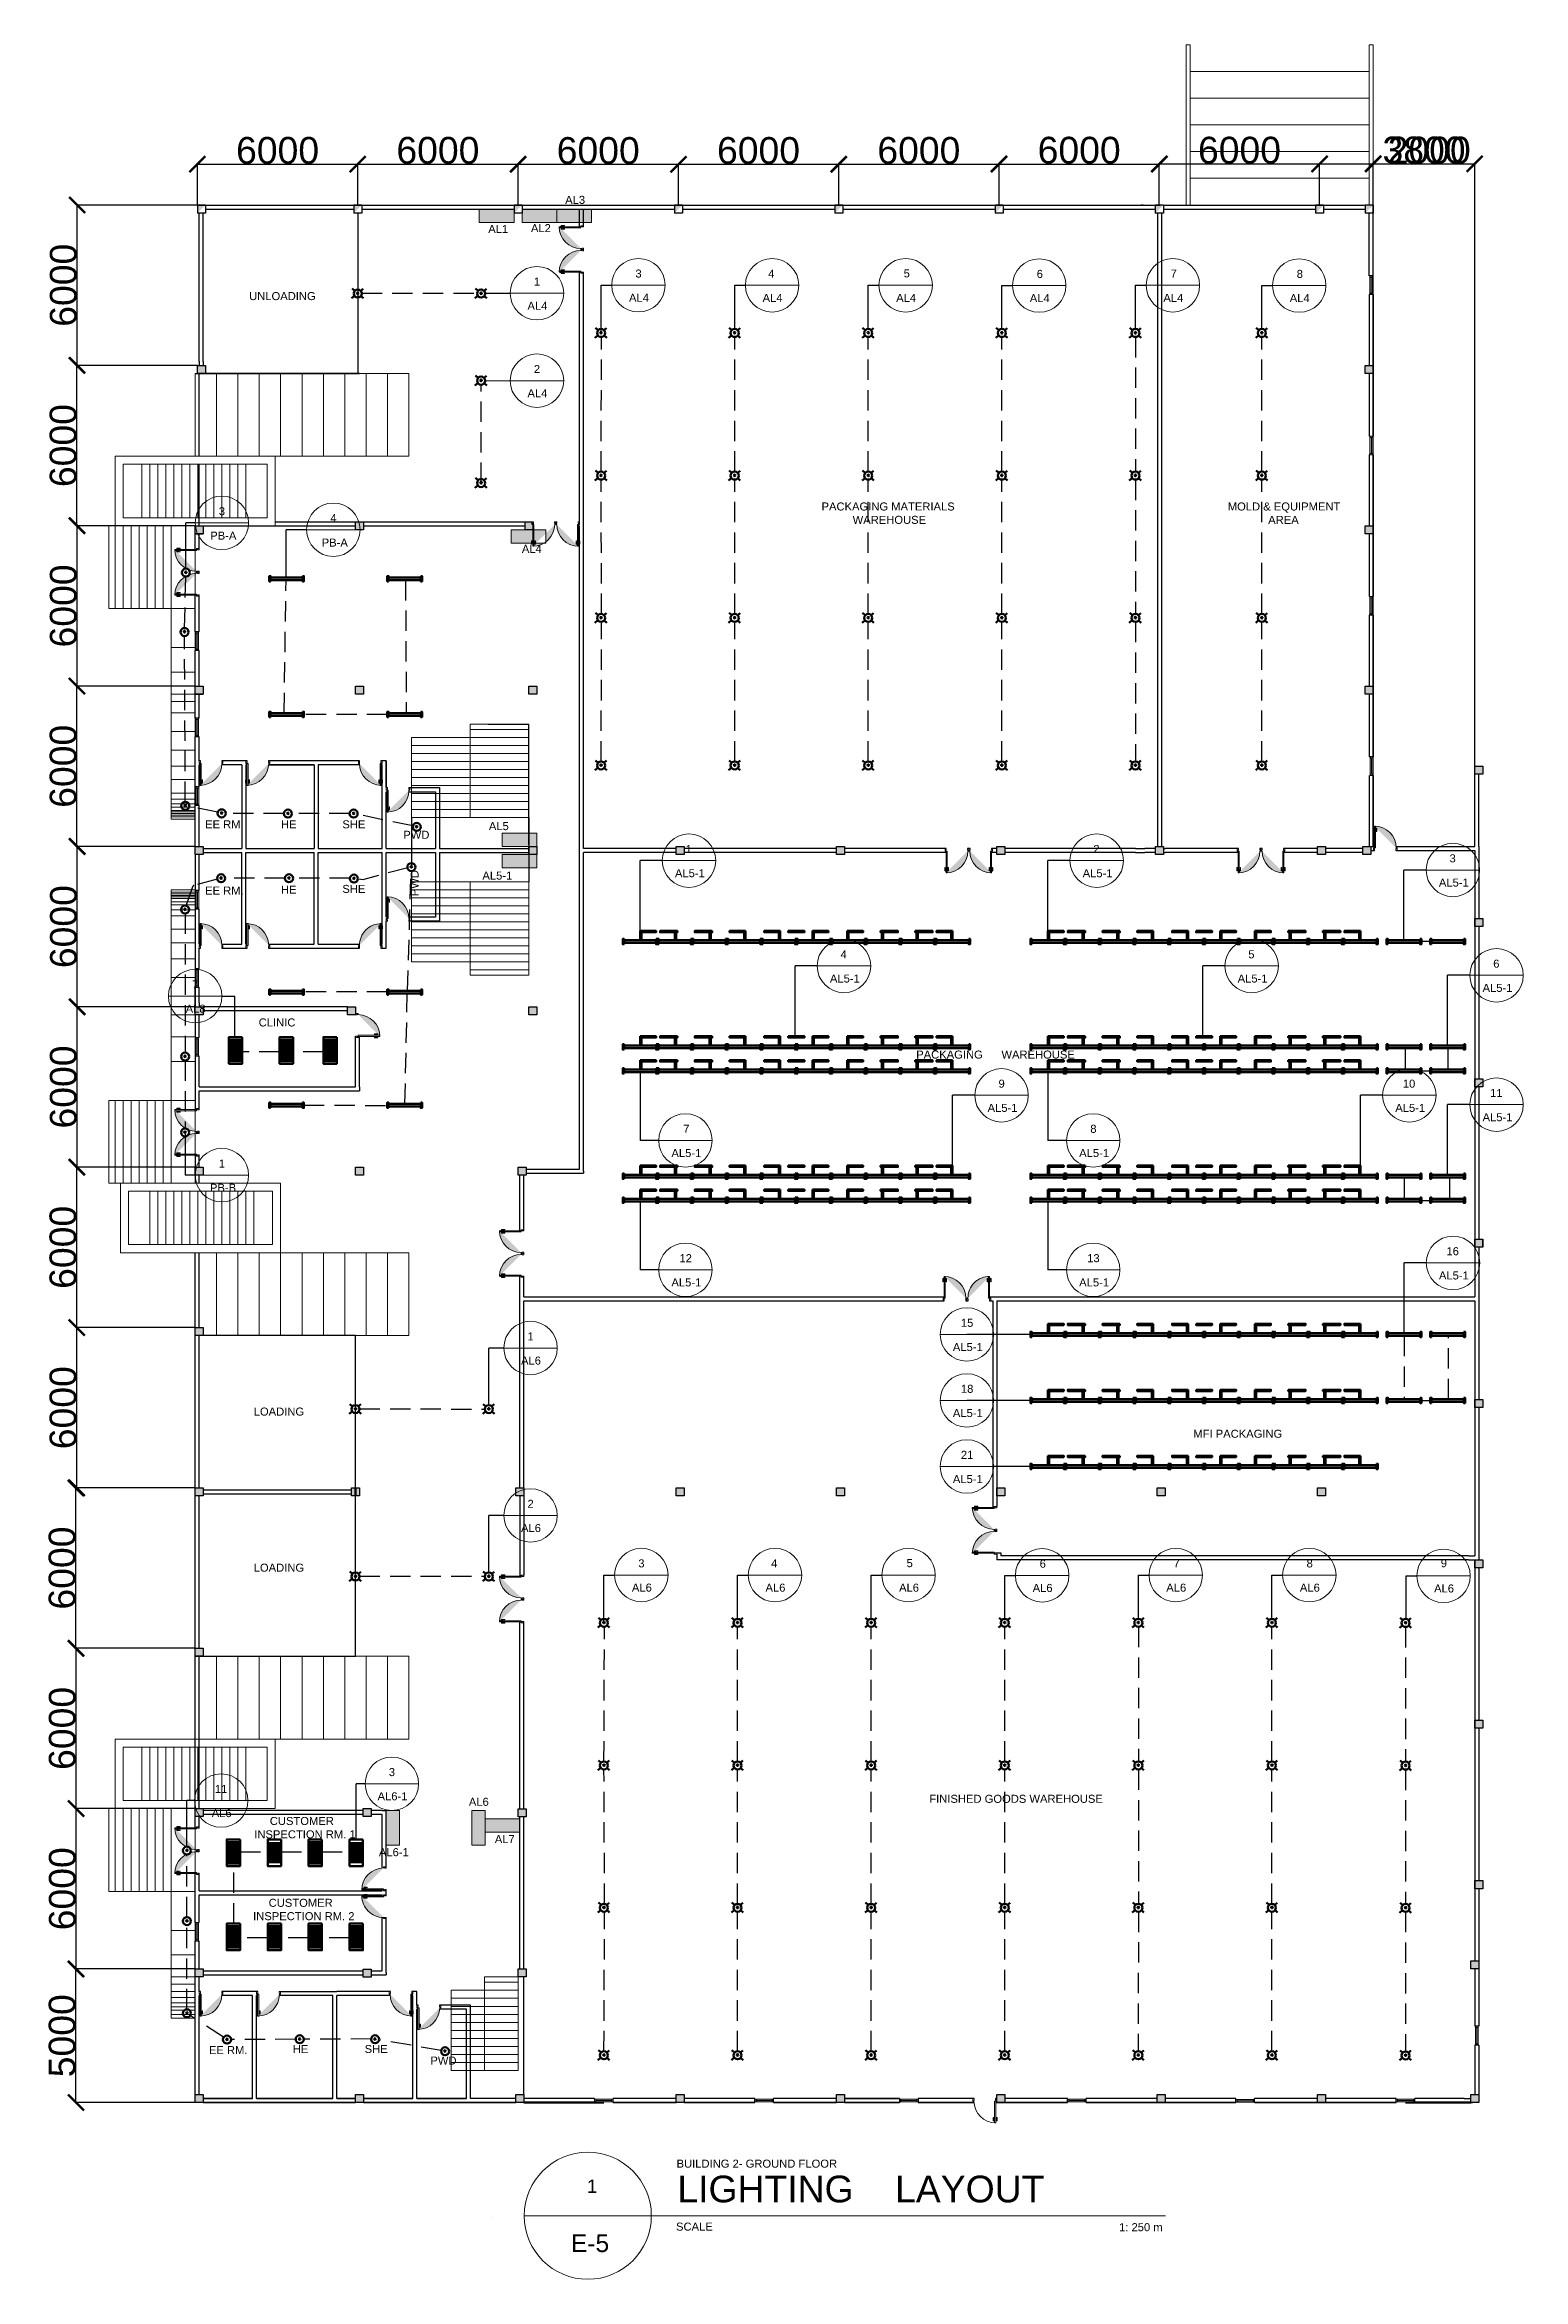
# Model space of a CAD drawing. Header units: millimetres. Extents: x 3339 to 2017737, y 4955 to 2748989.
# Drawn here: x 1283408 to 1338748, y 1506037 to 1589651 of the extents above; entities that cross this region are included whole.
import ezdxf

# ---------------------------------------------------------------- set-up
doc = ezdxf.new("R2010")
doc.units = ezdxf.units.MM
doc.header["$LTSCALE"] = 30
doc.linetypes.add('DASHEDX2', pattern=[38.1, 25.4, -12.7])
for name, color, linetype, lineweight in [('A-DETL-GENF', 92, 'Continuous', 13), ('A-DOOR', 31, 'Continuous', 13), ('A-GLAZ', 151, 'Continuous', 13), ('LIGHTING LAYOUT', 8, 'Continuous', 30), ('LL BLK', 250, 'Continuous', 211), ('LL BLK 2', 1, 'Continuous', 30), ('LL LINE', 1, 'DASHEDX2', 30), ('MACH BLOCK', 41, 'Continuous', 5), ('PANNEL', 255, 'Continuous', 5), ('PANNEL H.', 250, 'Continuous', 5), ('STAIR', 1, 'Continuous', 5), ('T-WAL', 4, 'Continuous', 5), ('TEXT MACHLAYOUT', 255, 'Continuous', 5)]:
    doc.layers.add(name, color=color, linetype=linetype, lineweight=lineweight)
doc.layers.add('MACHINE LAYOUT', color=8, linetype='Continuous')
doc.layers.add('POSTE', color=50, linetype='Continuous')
doc.styles.get("Standard").update_dxf_attribs({"font": 'arial.ttf'})
doc.dimstyles.new('ISO-25', dxfattribs={"dimtxt": 1000, "dimasz": 600, "dimexe": 1.25, "dimexo": 0.625, "dimtad": 1, "dimtxsty": 'Standard', "dimblk": 'ARCHTICK', "dimcen": 2.5, "dimclrd": 4, "dimadec": 0, "dimazin": 0, "dimtfac": 1, "dimtmove": 0, "dimatfit": 3, "dimfxl": 1, "dimarcsym": 0})

msp = doc.modelspace()

# ---------------------------------------------------------------- texts
at = {"layer": 'LIGHTING LAYOUT', "transparency": 33554585, "char_height": 300, "attachment_point": 1}
for s, width, insert in [('AL3', 974.72216, (1302887.905, 1583994.844)), ('AL1', 974.72216, (1300009.397, 1582906.107)), ('AL2', 974.72216, (1301607.529, 1582937.709)), ('UNLOADING', 3881.77139, (1291059.814, 1580394.557)), ('PACKAGING MATERIALS \\P          WAREHOUSE', 5964.3601, (1312483.32, 1572522.191)), ('MOLD & EQUIPMENT\\P             AREA', 5964.3601, (1327686.139, 1572522.191)), ('AL4', 974.72216, (1301267.529, 1570937.709)), ('EE RM.', 2305.01212, (1289411.206, 1560629.281)), ('HE', 2305.01212, (1292251.863, 1560629.281)), ('SHE', 2305.01212, (1294548.557, 1560629.281)), ('PWD', 2305.01212, (1296830.143, 1560236.95)), ('AL5', 974.72216, (1300032.451, 1560562.987)), ('AL5-1', 974.72216, (1299790.507, 1558711.184)), ('EE RM.', 2305.01212, (1289411.206, 1558149.253)), ('HE', 2305.01212, (1292251.863, 1558185.737)), ('SHE', 2305.01212, (1294548.557, 1558213.219)), ('CLINIC', 2305.01212, (1291417.478, 1553216.1)), ('PACKAGING      WAREHOUSE', 8167.63992, (1316026.012, 1552013.763)), ('LOADING', 3881.77139, (1291231.736, 1538656.02)), ('MFI PACKAGING', 4382.84551, (1326397.357, 1537826.731)), ('LOADING', 3881.77139, (1291231.736, 1532815.445)), ('AL6', 974.72216, (1299283.044, 1524054.951)), ('FINISHED GOODS WAREHOUSE', 10910.64496, (1316515.593, 1524166.43)), ('     CUSTOMER\\PINSPECTION RM. 1', 3881.77139, (1291251.36, 1523337.367)), ('AL7', 974.72216, (1300254.261, 1522660.116)), ('AL6-1', 974.72216, (1295916.161, 1522169.904)), ('     CUSTOMER\\PINSPECTION RM. 2', 3881.77139, (1291208.749, 1520275.363)), ('EE RM.', 2305.01212, (1289555.033, 1514765.381)), ('HE', 2305.01212, (1292692.766, 1514802.624)), ('SHE', 2305.01212, (1295383.2, 1514806.579))]:
    msp.add_mtext_dynamic_manual_height_columns(s, width=width, gutter_width=1500, heights=[0], dxfattribs=dict(at, insert=insert))
at = {"layer": 'LIGHTING LAYOUT', "transparency": 33554585, "insert": (1297102.956, 1557789.584), "char_height": 300, "attachment_point": 1, "rotation": 90}
msp.add_mtext_dynamic_manual_height_columns('PWD', width=2305.01212, gutter_width=1500, heights=[0], dxfattribs=at)
at = {"layer": 'MACHINE LAYOUT', "transparency": 33554585, "insert": (1297843.265, 1514372.649), "char_height": 300, "attachment_point": 1}
msp.add_mtext_dynamic_manual_height_columns('PWD', width=2305.01212, gutter_width=1500, heights=[0], dxfattribs=at)
at = {"layer": 'PANNEL', "char_height": 300, "attachment_point": 1}
for s, width, heights, insert in [('3 ', 736.07443, [0], (1305517.016, 1581237.249)), ('4', 736.07443, [0], (1310486.939, 1581234.749)), ('5', 736.07443, [0], (1315556.939, 1581244.749)), ('6', 736.07443, [0], (1320536.939, 1581224.749)), ('7', 736.07443, [0], (1325546.939, 1581234.749)), ('8', 736.07443, [0], (1330267.016, 1581224.749)), ('1 ', 736.07443, [0], (1301717.016, 1580937.249)), ('AL4', 649.62746, [310.232], (1305276.706, 1580330.867)), ('AL4', 649.62746, [310.232], (1310276.628, 1580328.366)), ('AL4', 649.62746, [310.232], (1315276.628, 1580328.366)), ('AL4', 649.62746, [310.232], (1320276.628, 1580318.366)), ('AL4', 649.62746, [310.232], (1325276.628, 1580328.366)), ('AL4', 649.62746, [310.232], (1330006.706, 1580318.366)), ('AL4', 649.62746, [310.232], (1301476.706, 1580030.867)), ('2 ', 736.07443, [0], (1301717.016, 1577665.891)), ('AL4', 649.62746, [310.232], (1301476.706, 1576759.508)), ('3', 736.07443, [0], (1289925.307, 1572345.891)), ('4 ', 736.07443, [0], (1294097.016, 1572087.249)), ('PB-A', 649.62746, [310.232], (1289604.996, 1571429.508)), ('PB-A', 649.62746, [310.232], (1293776.706, 1571170.867)), ('   1 ', 736.07443, [0], (1307045.307, 1559705.891)), ('   2 ', 736.07443, [0], (1322305.307, 1559705.891)), ('AL5-1', 649.62746, [310.232], (1306996.706, 1558799.508)), ('AL5-1', 649.62746, [310.232], (1322256.706, 1558799.508)), ('   3 ', 736.07443, [0], (1335637.016, 1559355.891)), ('AL5-1', 649.62746, [310.232], (1335588.415, 1558449.508)), ('   4 ', 736.07443, [0], (1312845.307, 1555765.891)), ('   5 ', 736.07443, [0], (1328105.307, 1555765.891)), ('   6 ', 736.07443, [0], (1337271.307, 1555415.891)), ('7 ', 736.07443, [0], (1288925.307, 1554637.249)), ('AL5-1', 649.62746, [310.232], (1312796.706, 1554859.508)), ('AL5-1', 649.62746, [310.232], (1328056.706, 1554859.508)), ('AL5-1', 649.62746, [310.232], (1337222.706, 1554509.508)), ('AL8', 649.62746, [310.232], (1288684.996, 1553730.867)), ('9 ', 736.07443, [0], (1319107.016, 1550925.891)), ('  10 ', 736.07443, [0], (1334005.307, 1550925.891)), ('  11 ', 736.07443, [0], (1337271.307, 1550575.891)), ('AL5-1', 649.62746, [310.232], (1318696.706, 1550019.508)), ('AL5-1', 649.62746, [310.232], (1333956.706, 1550019.508)), ('AL5-1', 649.62746, [310.232], (1337222.706, 1549669.508)), ('7 ', 736.07443, [0], (1307305.307, 1549235.891)), (' 8 ', 736.07443, [0], (1322425.307, 1549235.891)), ('1 ', 736.07443, [0], (1289925.307, 1547937.249)), ('AL5-1', 649.62746, [310.232], (1306864.996, 1548329.508)), ('AL5-1', 649.62746, [310.232], (1322124.996, 1548329.508)), ('PB-B', 649.62746, [310.232], (1289594.996, 1547030.867)), ('12 ', 736.07443, [0], (1307165.307, 1544395.891)), ('13 ', 736.07443, [0], (1322425.307, 1544395.891)), ('  16 ', 736.07443, [0], (1335638.307, 1544655.891)), ('AL5-1', 649.62746, [310.232], (1335589.706, 1543749.508)), ('AL5-1', 649.62746, [310.232], (1306864.996, 1543489.508)), ('AL5-1', 649.62746, [310.232], (1322124.996, 1543489.508)), ('15 ', 736.07443, [0], (1317698.249, 1541977.249)), ('1 ', 736.07443, [0], (1301477.094, 1541469.822)), ('AL5-1', 649.62746, [310.232], (1317397.938, 1541070.867)), ('AL6', 649.62746, [310.232], (1301236.783, 1540563.439)), ('18 ', 736.07443, [0], (1317698.249, 1539507.249)), ('AL5-1', 649.62746, [310.232], (1317397.938, 1538600.867)), ('21 ', 736.07443, [0], (1317698.249, 1537037.249)), ('AL5-1', 649.62746, [310.232], (1317397.938, 1536130.867)), ('2 ', 736.07443, [0], (1301477.016, 1535205.891)), ('AL6', 649.62746, [310.232], (1301236.706, 1534299.508)), ('3 ', 736.07443, [0], (1305625.238, 1532975.891)), ('4', 736.07443, [0], (1310595.161, 1532973.39)), ('5', 736.07443, [0], (1315665.161, 1532983.39)), ('6', 736.07443, [0], (1320645.161, 1532963.39)), ('7', 736.07443, [0], (1325655.161, 1532973.39)), ('8', 736.07443, [0], (1330635.161, 1532973.39)), ('9 ', 736.07443, [0], (1335658.319, 1532983.558)), ('AL6', 649.62746, [310.232], (1305384.928, 1532069.508)), ('AL6', 649.62746, [310.232], (1310384.85, 1532067.007)), ('AL6', 649.62746, [310.232], (1315384.85, 1532067.007)), ('AL6', 649.62746, [310.232], (1320384.85, 1532057.007)), ('AL6', 649.62746, [310.232], (1325384.85, 1532067.007)), ('AL6', 649.62746, [310.232], (1330384.85, 1532067.007)), ('AL6', 649.62746, [310.232], (1335408.009, 1532037.175)), ('3 ', 736.07443, [0], (1296287.016, 1525165.891)), ('11', 736.07443, [0], (1289779.524, 1524537.249)), ('AL6', 649.62746, [310.232], (1289659.214, 1523630.867)), ('AL6-1', 649.62746, [310.232], (1295866.706, 1524259.508))]:
    msp.add_mtext_dynamic_manual_height_columns(s, width=width, gutter_width=1500, heights=heights, dxfattribs=dict(at, insert=insert))
at = {"layer": 'TEXT MACHLAYOUT', "attachment_point": 1}
for s, width, gutter_width, heights, insert, char_height in [('BUILDING 2- GROUND FLOOR', 6435.95403, 1500, [0], (1307057.304, 1510515.442), 300), ('1', 1400.8081, 1500, [0], (1303704.681, 1509771.924), 500), ('LIGHTING    LAYOUT', 16825.21801, 5000, [4506.123], (1307086.711, 1509916.53), 1000), ('MACHINE LAYOUT', 30202.45793, 12.5, [0], (1300119.121, 1508352.298), 2.5), ('E-5', 1798.17061, 1500, [0], (1303106.458, 1507714.062), 657.1721), ('SCALE', 1330.3095, 1500, [0], (1307037.207, 1508159.535), 300), ('\\pxi-3,l4,t4;1: 250 m', 2484.06518, 1500, [0], (1323318.248, 1508138.055), 300)]:
    msp.add_mtext_dynamic_manual_height_columns(s, width=width, gutter_width=gutter_width, heights=heights, dxfattribs=dict(at, insert=insert, char_height=char_height))

# ---------------------------------------------------------------- blocks, each defined once
blk = doc.blocks.new('D4')
at = {"layer": 'A-DETL-GENF'}
for p, q in [((-1072, -29), (-1072, -112)), ((-1052, -29), (-1072, -29)), ((-1060, -41), (-1072, -30)), ((-1072, -112), (-1060, -112)), ((-1059, -112), (-1072, -112)), ((-1072, -112), (-1072, -150)), ((-1072, -150), (-1059, -150)), ((-1060, -112), (-1060, -41)), ((-1060, -41), (-1052, -41)), ((-1059, -150), (-1059, -112)), ((-1059, -115), (-1059, -147)), ((-1027, -115), (-1059, -115)), ((-1059, -147), (-1027, -147)), ((-1052, -41), (-1052, -29)), ((-1021, -74), (-1027, -80)), ((-1027, -80), (-1027, -182)), ((-1027, -147), (-1027, -115)), ((-1027, -182), (-1021, -188)), ((-1021, -188), (-1021, -74)), ((-974, -80), (-981, -74)), ((-981, -74), (-981, -188)), ((-981, -188), (-974, -182)), ((-974, -182), (-974, -80)), ((-943, -115), (-974, -115)), ((-974, -115), (-974, -147)), ((-974, -147), (-943, -147)), ((-930, -29), (-949, -29)), ((-949, -29), (-949, -41)), ((-949, -41), (-941, -41)), ((-943, -112), (-943, -150)), ((-930, -112), (-943, -112)), ((-943, -147), (-943, -115)), ((-943, -150), (-930, -150)), ((-941, -41), (-930, -30)), ((-941, -41), (-941, -112)), ((-941, -112), (-930, -112)), ((-930, -112), (-930, -29)), ((-930, -150), (-930, -112))]:
    blk.add_line(p, q, dxfattribs=at)
at = {"layer": 'A-DOOR', "lineweight": 18}
for p, q in [((-1059, 683), (-1024, 683)), ((-1014, 683), (-1059, 683)), ((-1059, 683), (-1059, 583)), ((-1059, 583), (-1024, 583)), ((-1024, 583), (-1024, 626)), ((-1024, 626), (-1014, 626)), ((-981, 583), (-1021, 583)), ((-1021, 583), (-1021, -231)), ((-1014, 626), (-1014, 683)), ((-981, -231), (-981, 583)), ((-169, 683), (-214, 683)), ((-214, 683), (-214, 626)), ((-214, 626), (-204, 626)), ((-204, 683), (-169, 683)), ((-204, 626), (-204, 583)), ((-204, 583), (-169, 583)), ((-169, 583), (-169, 683)), ((-1021, -231), (-981, -231))]:
    blk.add_line(p, q, dxfattribs=at)
at = {"layer": 'A-DOOR'}
blk.add_arc((-1021, 583), 814, 270, 0, dxfattribs=at)
blk = doc.blocks.new('DOOR')
at = {"layer": 'A-DOOR', "xscale": -1}
blk.add_blockref('D4', (-1059, -683), dxfattribs=at)
blk = doc.blocks.new('POSTE')
for p, q in [((300, 300), (0, 300)), ((300, 0), (300, 300)), ((300, 0), (300, 0))]:
    blk.add_line(p, q)
blk.add_lwpolyline([(300, 0), (0, 0), (0, 300)])
blk = doc.blocks.new('Poste 2')
at = {"layer": 'POSTE'}
blk.add_lwpolyline([(-300, 0), (0, 0), (0, -300), (-300, -300)], close=True, dxfattribs=at)
blk = doc.blocks.new('Poste 3')
at = {"layer": 'POSTE'}
blk.add_lwpolyline([(0, 0), (300, 0), (300, -300), (0, -300)], close=True, dxfattribs=at)
blk = doc.blocks.new('POSTE bot left')
at = {"layer": 'POSTE'}
blk.add_lwpolyline([(0, 300), (300, 300), (300, 0), (0, 0)], close=True, dxfattribs=at)
blk = doc.blocks.new('POSTE.COM')
at = {"layer": 'POSTE'}
blk.add_lwpolyline([(-300, 300), (0, 300), (0, 0), (-300, 0)], close=True, dxfattribs=at)
blk = doc.blocks.new('S2')
at = {"layer": 'STAIR'}
for p, q in [((0, 0), (-1250, 0)), ((-1250, 0), (-1250, -500)), ((0, -3500), (0, 0)), ((-2500, -500), (-2500, -3500)), ((-1250, -500), (-2500, -500)), ((-1250, -800), (-2500, -800)), ((-1250, -500), (-1250, -200)), ((-1250, -200), (0, -200)), ((-1250, -3500), (-1250, -500)), ((-1250, -800), (-1250, -500)), ((-1250, -500), (0, -500)), ((-1250, -1100), (-1250, -800)), ((-1250, -800), (0, -800)), ((0, -800), (-1250, -800)), ((-1250, -1100), (-2500, -1100)), ((-1250, -1400), (-2500, -1400)), ((-1250, -1400), (-1250, -1100)), ((-1250, -1100), (0, -1100)), ((0, -1100), (-1250, -1100)), ((-1250, -1700), (-1250, -1400)), ((-1250, -1400), (0, -1400)), ((0, -1400), (-1250, -1400)), ((-1250, -1700), (-2500, -1700)), ((-1250, -2000), (-2500, -2000)), ((-1250, -2300), (-2500, -2300)), ((-1250, -2000), (-1250, -1700)), ((-1250, -1700), (0, -1700)), ((0, -1700), (-1250, -1700)), ((-1250, -2300), (-1250, -2000)), ((-1250, -2000), (0, -2000)), ((0, -2000), (-1250, -2000)), ((-1250, -2600), (-1250, -2300)), ((-1250, -2300), (0, -2300)), ((0, -2300), (-1250, -2300)), ((-1250, -2600), (-2500, -2600)), ((-1250, -2900), (-2500, -2900)), ((-1250, -3200), (-2500, -3200)), ((-1250, -2900), (-1250, -2600)), ((-1250, -2600), (0, -2600)), ((0, -2600), (-1250, -2600)), ((-1250, -3200), (-1250, -2900)), ((-1250, -2900), (0, -2900)), ((0, -2900), (-1250, -2900)), ((-1250, -3500), (-1250, -3200)), ((-1250, -3200), (0, -3200)), ((-2500, -3500), (-1250, -3500)), ((-1250, -3500), (0, -3500))]:
    blk.add_line(p, q, dxfattribs=at)
blk = doc.blocks.new('W1')
at = {"layer": 'A-GLAZ'}
for p, q in [((100, 650), (0, 650)), ((100, 50), (0, 50)), ((100, 0), (0, 0)), ((50, 50), (50, 650))]:
    blk.add_line(p, q, dxfattribs=at)
blk.add_lwpolyline([(100, 0), (100, 700), (0, 700), (0, 0)], dxfattribs=at)
blk = doc.blocks.new('D2')
at = {"layer": 'T-WAL', "xscale": -1, "rotation": 270}
blk.add_blockref('DOOR', (0, 0), dxfattribs=at)
at = {"layer": 'T-WAL', "rotation": 270}
blk.add_blockref('DOOR', (0, -1780), dxfattribs=at)
blk = doc.blocks.new('SS2')
at = {"layer": 'STAIR'}
for p, q in [((-2600, 0), (-2600, -6000)), ((0, 0), (-2600, 0)), ((0, -6000), (0, 0)), ((-2300, -300), (-2300, -5700)), ((-300, -300), (-2300, -300)), ((-2300, -300), (-2300, -1000)), ((-300, -5700), (-300, -300)), ((-300, -300), (-300, -1000)), ((-2300, -1000), (-2300, -1300)), ((-2300, -1000), (-300, -1000)), ((-2300, -1300), (-2300, -1600)), ((-2300, -1300), (-300, -1300)), ((-2300, -1600), (-2300, -1900)), ((-2300, -1600), (-300, -1600)), ((-300, -1000), (-300, -1300)), ((-300, -1300), (-300, -1600)), ((-300, -1600), (-300, -1900)), ((-2300, -1900), (-2300, -2200)), ((-2300, -1900), (-300, -1900)), ((-2300, -2200), (-2300, -2500)), ((-2300, -2200), (-300, -2200)), ((-2300, -2500), (-2300, -2800)), ((-2300, -2500), (-300, -2500)), ((-300, -1900), (-300, -2200)), ((-300, -2200), (-300, -2500)), ((-300, -2500), (-300, -2800)), ((-2300, -2800), (-2300, -3100)), ((-2300, -2800), (-300, -2800)), ((-2300, -3100), (-2300, -3400)), ((-2300, -3100), (-300, -3100)), ((-300, -2800), (-300, -3100)), ((-300, -3100), (-300, -3400)), ((-2300, -3400), (-2300, -3700)), ((-2300, -3400), (-300, -3400)), ((-2300, -3700), (-2300, -4000)), ((-2300, -3700), (-300, -3700)), ((-2300, -4000), (-2300, -4300)), ((-2300, -4000), (-300, -4000)), ((-300, -3400), (-300, -3700)), ((-300, -3700), (-300, -4000)), ((-300, -4000), (-300, -4300)), ((-2300, -4300), (-2300, -4600)), ((-2300, -4300), (-300, -4300)), ((-2300, -4600), (-2300, -4900)), ((-2300, -4600), (-300, -4600)), ((-2300, -4900), (-2300, -5200)), ((-2300, -4900), (-300, -4900)), ((-2300, -5700), (-2300, -5000)), ((-300, -4300), (-300, -4600)), ((-300, -4600), (-300, -4900)), ((-300, -4900), (-300, -5200)), ((-2300, -5200), (-2300, -5500)), ((-2300, -5700), (-300, -5700)), ((-300, -5200), (-300, -5500)), ((-2600, -6000), (0, -6000))]:
    blk.add_line(p, q, dxfattribs=at)
blk = doc.blocks.new('WW3')
at = {"layer": 'T-WAL'}
blk.add_blockref('SS2', (0, 0), dxfattribs=at)
blk = doc.blocks.new('WE1')
at = {"layer": 'STAIR'}
for p, q in [((-8000, 0), (-8000, -3100)), ((0, 0), (-8000, 0)), ((-8000, 0), (-7200, 0)), ((-7200, 0), (-6400, 0)), ((-7200, 0), (-7200, -3100)), ((-6400, 0), (-5600, 0)), ((-6400, 0), (-6400, -3100)), ((-5600, 0), (-4800, 0)), ((-5600, 0), (-5600, -3100)), ((-4800, 0), (-4000, 0)), ((-4800, 0), (-4800, -3100)), ((-4000, 0), (-3200, 0)), ((-4000, 0), (-4000, -3100)), ((-3200, 0), (-2400, 0)), ((-3200, 0), (-3200, -3100)), ((-2400, 0), (-2400, 0)), ((-2400, 0), (-1600, 0)), ((-2400, -3100), (-2400, 0)), ((-1600, 0), (-800, 0)), ((-1600, 0), (-1600, -3100)), ((-800, 0), (-800, -3100)), ((0, -3100), (0, 0)), ((-8000, -3100), (0, -3100)), ((-8000, -3100), (-7200, -3100)), ((-7200, -3100), (-6400, -3100)), ((-6400, -3100), (-5600, -3100)), ((-5600, -3100), (-4800, -3100)), ((-4800, -3100), (-4000, -3100)), ((-4000, -3100), (-3200, -3100)), ((-3200, -3100), (-2400, -3100)), ((-2400, -3100), (-1600, -3100)), ((-1600, -3100), (-800, -3100))]:
    blk.add_line(p, q, dxfattribs=at)
blk = doc.blocks.new('WEE')
at = {"layer": 'STAIR'}
blk.add_blockref('WE1', (8000, 0), dxfattribs=at)
at = {"layer": 'STAIR', "rotation": 89.99999999999999}
blk.add_blockref('WW3', (-3000, -3100), dxfattribs=at)
blk = doc.blocks.new('WEEW')
at = {"layer": 'STAIR'}
blk.add_line((-6000, 0), (-3000, 0), dxfattribs=at)
at = {"layer": 'STAIR', "rotation": 270}
blk.add_blockref('WW3', (0, 0), dxfattribs=at)
blk = doc.blocks.new('DDW')
at = {"layer": 'STAIR'}
blk.add_line((0, 3100), (3000, 3100), dxfattribs=at)
blk.add_blockref('WEEW', (3200, 3100), dxfattribs=at)
at = {"layer": 'STAIR', "xscale": -1, "rotation": 180}
blk.add_blockref('WE1', (8000, 0), dxfattribs=at)
blk = doc.blocks.new('WEWED')
at = {"layer": 'STAIR'}
for p, q in [((-7000, 6000), (-7000, 0)), ((-6850, 6000), (-7000, 6000)), ((-6850, 6000), (-6850, 0)), ((-150, 0), (-150, 6000)), ((-150, 6000), (0, 6000)), ((0, 0), (0, 6000)), ((-6850, 4000), (-6850, 5000)), ((-6850, 5000), (-150, 5000)), ((-6850, 3000), (-6850, 4000)), ((-6850, 4000), (-150, 4000)), ((-6850, 2000), (-6850, 3000)), ((-6850, 3000), (-150, 3000)), ((-6850, 1000), (-6850, 2000)), ((-6850, 2000), (-150, 2000)), ((-6850, 0), (-6850, 1000)), ((-6850, 1000), (-150, 1000)), ((-6850, 0), (-7000, 0)), ((-150, 0), (0, 0))]:
    blk.add_line(p, q, dxfattribs=at)
blk = doc.blocks.new('_ArchTick')
at = {"color": 0, "linetype": 'ByBlock', "const_width": 0.15}
blk.add_lwpolyline([(-0.5, -0.5), (0.5, 0.5)], dxfattribs=at)
blk = doc.blocks.new('*D211')
at = {"layer": 'Defpoints', "color": 0, "transparency": 16777216}
for p in [(1295125, 1585180), (1289125, 1583651), (1295125, 1583651)]:
    blk.add_point(p, dxfattribs=at)
at = {"layer": 'LIGHTING LAYOUT', "color": 0, "lineweight": -2, "transparency": 16777216}
for p, q in [((1289125, 1583652), (1289125, 1585182)), ((1295125, 1583652), (1295125, 1585182))]:
    blk.add_line(p, q, dxfattribs=at)
at = {"layer": 'LIGHTING LAYOUT', "color": 4, "lineweight": -2, "transparency": 16777216}
blk.add_line((1289125, 1585180), (1295125, 1585180), dxfattribs=at)
at = {"layer": 'LIGHTING LAYOUT', "color": 4, "lineweight": -2, "transparency": 16777216, "xscale": 600, "yscale": 600, "zscale": 600, "rotation": 180}
blk.add_blockref('_ArchTick', (1289125, 1585180), dxfattribs=at)
at = {"layer": 'LIGHTING LAYOUT', "color": 4, "lineweight": -2, "transparency": 16777216, "xscale": 600, "yscale": 600, "zscale": 600}
blk.add_blockref('_ArchTick', (1295125, 1585180), dxfattribs=at)
at = {"layer": 'LIGHTING LAYOUT', "color": 0, "transparency": 16777216, "insert": (1292125, 1585691), "char_height": 1000, "attachment_point": 5}
blk.add_mtext('6000', dxfattribs=at)
blk = doc.blocks.new('*D212')
at = {"layer": 'Defpoints', "color": 0, "transparency": 16777216}
for p in [(1301125, 1585182), (1295125, 1583651), (1301125, 1583651)]:
    blk.add_point(p, dxfattribs=at)
at = {"layer": 'LIGHTING LAYOUT', "color": 0, "lineweight": -2, "transparency": 16777216}
for p, q in [((1295125, 1583652), (1295125, 1585183)), ((1301125, 1583652), (1301125, 1585183))]:
    blk.add_line(p, q, dxfattribs=at)
at = {"layer": 'LIGHTING LAYOUT', "color": 4, "lineweight": -2, "transparency": 16777216}
blk.add_line((1295125, 1585182), (1301125, 1585182), dxfattribs=at)
at = {"layer": 'LIGHTING LAYOUT', "color": 4, "lineweight": -2, "transparency": 16777216, "xscale": 600, "yscale": 600, "zscale": 600, "rotation": 180}
blk.add_blockref('_ArchTick', (1295125, 1585182), dxfattribs=at)
at = {"layer": 'LIGHTING LAYOUT', "color": 4, "lineweight": -2, "transparency": 16777216, "xscale": 600, "yscale": 600, "zscale": 600}
blk.add_blockref('_ArchTick', (1301125, 1585182), dxfattribs=at)
at = {"layer": 'LIGHTING LAYOUT', "color": 0, "transparency": 16777216, "insert": (1298125, 1585693), "char_height": 1000, "attachment_point": 5}
blk.add_mtext('6000', dxfattribs=at)
blk = doc.blocks.new('*D213')
at = {"layer": 'Defpoints', "color": 0, "transparency": 16777216}
for p in [(1307125, 1585175), (1301125, 1583651), (1307125, 1583651)]:
    blk.add_point(p, dxfattribs=at)
at = {"layer": 'LIGHTING LAYOUT', "color": 0, "lineweight": -2, "transparency": 16777216}
for p, q in [((1301125, 1583652), (1301125, 1585176)), ((1307125, 1583652), (1307125, 1585176))]:
    blk.add_line(p, q, dxfattribs=at)
at = {"layer": 'LIGHTING LAYOUT', "color": 4, "lineweight": -2, "transparency": 16777216}
blk.add_line((1301125, 1585175), (1307125, 1585175), dxfattribs=at)
at = {"layer": 'LIGHTING LAYOUT', "color": 4, "lineweight": -2, "transparency": 16777216, "xscale": 600, "yscale": 600, "zscale": 600, "rotation": 180}
blk.add_blockref('_ArchTick', (1301125, 1585175), dxfattribs=at)
at = {"layer": 'LIGHTING LAYOUT', "color": 4, "lineweight": -2, "transparency": 16777216, "xscale": 600, "yscale": 600, "zscale": 600}
blk.add_blockref('_ArchTick', (1307125, 1585175), dxfattribs=at)
at = {"layer": 'LIGHTING LAYOUT', "color": 0, "transparency": 16777216, "insert": (1304125, 1585686), "char_height": 1000, "attachment_point": 5}
blk.add_mtext('6000', dxfattribs=at)
blk = doc.blocks.new('*D214')
at = {"layer": 'Defpoints', "color": 0, "transparency": 16777216}
for p in [(1313125, 1585175), (1307125, 1583651), (1313125, 1583651)]:
    blk.add_point(p, dxfattribs=at)
at = {"layer": 'LIGHTING LAYOUT', "color": 0, "lineweight": -2, "transparency": 16777216}
for p, q in [((1307125, 1583652), (1307125, 1585177)), ((1313125, 1583652), (1313125, 1585177))]:
    blk.add_line(p, q, dxfattribs=at)
at = {"layer": 'LIGHTING LAYOUT', "color": 4, "lineweight": -2, "transparency": 16777216}
blk.add_line((1307125, 1585175), (1313125, 1585175), dxfattribs=at)
at = {"layer": 'LIGHTING LAYOUT', "color": 4, "lineweight": -2, "transparency": 16777216, "xscale": 600, "yscale": 600, "zscale": 600, "rotation": 180}
blk.add_blockref('_ArchTick', (1307125, 1585175), dxfattribs=at)
at = {"layer": 'LIGHTING LAYOUT', "color": 4, "lineweight": -2, "transparency": 16777216, "xscale": 600, "yscale": 600, "zscale": 600}
blk.add_blockref('_ArchTick', (1313125, 1585175), dxfattribs=at)
at = {"layer": 'LIGHTING LAYOUT', "color": 0, "transparency": 16777216, "insert": (1310125, 1585687), "char_height": 1000, "attachment_point": 5}
blk.add_mtext('6000', dxfattribs=at)
blk = doc.blocks.new('*D215')
at = {"layer": 'Defpoints', "color": 0, "transparency": 16777216}
for p in [(1319125, 1585178), (1313125, 1583651), (1319125, 1583651)]:
    blk.add_point(p, dxfattribs=at)
at = {"layer": 'LIGHTING LAYOUT', "color": 0, "lineweight": -2, "transparency": 16777216}
for p, q in [((1313125, 1583652), (1313125, 1585179)), ((1319125, 1583652), (1319125, 1585179))]:
    blk.add_line(p, q, dxfattribs=at)
at = {"layer": 'LIGHTING LAYOUT', "color": 4, "lineweight": -2, "transparency": 16777216}
blk.add_line((1313125, 1585178), (1319125, 1585178), dxfattribs=at)
at = {"layer": 'LIGHTING LAYOUT', "color": 4, "lineweight": -2, "transparency": 16777216, "xscale": 600, "yscale": 600, "zscale": 600, "rotation": 180}
blk.add_blockref('_ArchTick', (1313125, 1585178), dxfattribs=at)
at = {"layer": 'LIGHTING LAYOUT', "color": 4, "lineweight": -2, "transparency": 16777216, "xscale": 600, "yscale": 600, "zscale": 600}
blk.add_blockref('_ArchTick', (1319125, 1585178), dxfattribs=at)
at = {"layer": 'LIGHTING LAYOUT', "color": 0, "transparency": 16777216, "insert": (1316125, 1585689), "char_height": 1000, "attachment_point": 5}
blk.add_mtext('6000', dxfattribs=at)
blk = doc.blocks.new('*D216')
at = {"layer": 'Defpoints', "color": 0, "transparency": 16777216}
for p in [(1325125, 1585187), (1319125, 1583651), (1325125, 1583651)]:
    blk.add_point(p, dxfattribs=at)
at = {"layer": 'LIGHTING LAYOUT', "color": 0, "lineweight": -2, "transparency": 16777216}
for p, q in [((1319125, 1583652), (1319125, 1585188)), ((1325125, 1583652), (1325125, 1585188))]:
    blk.add_line(p, q, dxfattribs=at)
at = {"layer": 'LIGHTING LAYOUT', "color": 4, "lineweight": -2, "transparency": 16777216}
blk.add_line((1319125, 1585187), (1325125, 1585187), dxfattribs=at)
at = {"layer": 'LIGHTING LAYOUT', "color": 4, "lineweight": -2, "transparency": 16777216, "xscale": 600, "yscale": 600, "zscale": 600, "rotation": 180}
blk.add_blockref('_ArchTick', (1319125, 1585187), dxfattribs=at)
at = {"layer": 'LIGHTING LAYOUT', "color": 4, "lineweight": -2, "transparency": 16777216, "xscale": 600, "yscale": 600, "zscale": 600}
blk.add_blockref('_ArchTick', (1325125, 1585187), dxfattribs=at)
at = {"layer": 'LIGHTING LAYOUT', "color": 0, "transparency": 16777216, "insert": (1322125, 1585698), "char_height": 1000, "attachment_point": 5}
blk.add_mtext('6000', dxfattribs=at)
blk = doc.blocks.new('*D217')
at = {"layer": 'Defpoints', "color": 0, "transparency": 16777216}
for p in [(1331125, 1585189), (1325125, 1583651), (1331125, 1583651)]:
    blk.add_point(p, dxfattribs=at)
at = {"layer": 'LIGHTING LAYOUT', "color": 0, "lineweight": -2, "transparency": 16777216}
for p, q in [((1325125, 1583652), (1325125, 1585190)), ((1331125, 1583652), (1331125, 1585190))]:
    blk.add_line(p, q, dxfattribs=at)
at = {"layer": 'LIGHTING LAYOUT', "color": 4, "lineweight": -2, "transparency": 16777216}
blk.add_line((1325125, 1585189), (1331125, 1585189), dxfattribs=at)
at = {"layer": 'LIGHTING LAYOUT', "color": 4, "lineweight": -2, "transparency": 16777216, "xscale": 600, "yscale": 600, "zscale": 600, "rotation": 180}
blk.add_blockref('_ArchTick', (1325125, 1585189), dxfattribs=at)
at = {"layer": 'LIGHTING LAYOUT', "color": 4, "lineweight": -2, "transparency": 16777216, "xscale": 600, "yscale": 600, "zscale": 600}
blk.add_blockref('_ArchTick', (1331125, 1585189), dxfattribs=at)
at = {"layer": 'LIGHTING LAYOUT', "color": 0, "transparency": 16777216, "insert": (1328125, 1585700), "char_height": 1000, "attachment_point": 5}
blk.add_mtext('6000', dxfattribs=at)
blk = doc.blocks.new('*D218')
at = {"layer": 'Defpoints', "color": 0, "transparency": 16777216}
for p in [(1284578, 1517651), (1289040, 1517651), (1289040, 1512651)]:
    blk.add_point(p, dxfattribs=at)
at = {"layer": 'LIGHTING LAYOUT', "color": 0, "lineweight": -2, "transparency": 16777216}
for p, q in [((1289039, 1517651), (1284576, 1517651)), ((1289039, 1512651), (1284576, 1512651))]:
    blk.add_line(p, q, dxfattribs=at)
at = {"layer": 'LIGHTING LAYOUT', "color": 4, "lineweight": -2, "transparency": 16777216}
blk.add_line((1284578, 1512651), (1284578, 1517651), dxfattribs=at)
at = {"layer": 'LIGHTING LAYOUT', "color": 4, "lineweight": -2, "transparency": 16777216, "xscale": 600, "yscale": 600, "zscale": 600}
for p, rotation in [((1284578, 1517651), 90), ((1284578, 1512651), 270)]:
    blk.add_blockref('_ArchTick', p, dxfattribs=dict(at, rotation=rotation))
at = {"layer": 'LIGHTING LAYOUT', "color": 0, "transparency": 16777216, "insert": (1284066, 1515151), "char_height": 1000, "attachment_point": 5, "rotation": 90}
blk.add_mtext('5000', dxfattribs=at)
blk = doc.blocks.new('*D219')
at = {"layer": 'Defpoints', "color": 0, "transparency": 16777216}
for p in [(1284586, 1523651), (1289040, 1523651), (1289040, 1517651)]:
    blk.add_point(p, dxfattribs=at)
at = {"layer": 'LIGHTING LAYOUT', "color": 0, "lineweight": -2, "transparency": 16777216}
for p, q in [((1289039, 1523651), (1284585, 1523651)), ((1289039, 1517651), (1284585, 1517651))]:
    blk.add_line(p, q, dxfattribs=at)
at = {"layer": 'LIGHTING LAYOUT', "color": 4, "lineweight": -2, "transparency": 16777216}
blk.add_line((1284586, 1517651), (1284586, 1523651), dxfattribs=at)
at = {"layer": 'LIGHTING LAYOUT', "color": 4, "lineweight": -2, "transparency": 16777216, "xscale": 600, "yscale": 600, "zscale": 600}
for p, rotation in [((1284586, 1523651), 90), ((1284586, 1517651), 270)]:
    blk.add_blockref('_ArchTick', p, dxfattribs=dict(at, rotation=rotation))
at = {"layer": 'LIGHTING LAYOUT', "color": 0, "transparency": 16777216, "insert": (1284075, 1520651), "char_height": 1000, "attachment_point": 5, "rotation": 90}
blk.add_mtext('6000', dxfattribs=at)
blk = doc.blocks.new('*D220')
at = {"layer": 'Defpoints', "color": 0, "transparency": 16777216}
for p in [(1284583, 1529651), (1289040, 1529651), (1289040, 1523651)]:
    blk.add_point(p, dxfattribs=at)
at = {"layer": 'LIGHTING LAYOUT', "color": 0, "lineweight": -2, "transparency": 16777216}
for p, q in [((1289039, 1529651), (1284582, 1529651)), ((1289039, 1523651), (1284582, 1523651))]:
    blk.add_line(p, q, dxfattribs=at)
at = {"layer": 'LIGHTING LAYOUT', "color": 4, "lineweight": -2, "transparency": 16777216}
blk.add_line((1284583, 1523651), (1284583, 1529651), dxfattribs=at)
at = {"layer": 'LIGHTING LAYOUT', "color": 4, "lineweight": -2, "transparency": 16777216, "xscale": 600, "yscale": 600, "zscale": 600}
for p, rotation in [((1284583, 1529651), 90), ((1284583, 1523651), 270)]:
    blk.add_blockref('_ArchTick', p, dxfattribs=dict(at, rotation=rotation))
at = {"layer": 'LIGHTING LAYOUT', "color": 0, "transparency": 16777216, "insert": (1284072, 1526651), "char_height": 1000, "attachment_point": 5, "rotation": 90}
blk.add_mtext('6000', dxfattribs=at)
blk = doc.blocks.new('*D221')
at = {"layer": 'Defpoints', "color": 0, "transparency": 16777216}
for p in [(1284575, 1535651), (1289040, 1535651), (1289040, 1529651)]:
    blk.add_point(p, dxfattribs=at)
at = {"layer": 'LIGHTING LAYOUT', "color": 0, "lineweight": -2, "transparency": 16777216}
for p, q in [((1289039, 1535651), (1284574, 1535651)), ((1289039, 1529651), (1284574, 1529651))]:
    blk.add_line(p, q, dxfattribs=at)
at = {"layer": 'LIGHTING LAYOUT', "color": 4, "lineweight": -2, "transparency": 16777216}
blk.add_line((1284575, 1529651), (1284575, 1535651), dxfattribs=at)
at = {"layer": 'LIGHTING LAYOUT', "color": 4, "lineweight": -2, "transparency": 16777216, "xscale": 600, "yscale": 600, "zscale": 600}
for p, rotation in [((1284575, 1535651), 90), ((1284575, 1529651), 270)]:
    blk.add_blockref('_ArchTick', p, dxfattribs=dict(at, rotation=rotation))
at = {"layer": 'LIGHTING LAYOUT', "color": 0, "transparency": 16777216, "insert": (1284064, 1532651), "char_height": 1000, "attachment_point": 5, "rotation": 90}
blk.add_mtext('6000', dxfattribs=at)
blk = doc.blocks.new('*D222')
at = {"layer": 'Defpoints', "color": 0, "transparency": 16777216}
for p in [(1284610, 1541651), (1289040, 1541651), (1289040, 1535651)]:
    blk.add_point(p, dxfattribs=at)
at = {"layer": 'LIGHTING LAYOUT', "color": 0, "lineweight": -2, "transparency": 16777216}
for p, q in [((1289039, 1541651), (1284608, 1541651)), ((1289039, 1535651), (1284608, 1535651))]:
    blk.add_line(p, q, dxfattribs=at)
at = {"layer": 'LIGHTING LAYOUT', "color": 4, "lineweight": -2, "transparency": 16777216}
blk.add_line((1284610, 1535651), (1284610, 1541651), dxfattribs=at)
at = {"layer": 'LIGHTING LAYOUT', "color": 4, "lineweight": -2, "transparency": 16777216, "xscale": 600, "yscale": 600, "zscale": 600}
for p, rotation in [((1284610, 1541651), 90), ((1284610, 1535651), 270)]:
    blk.add_blockref('_ArchTick', p, dxfattribs=dict(at, rotation=rotation))
at = {"layer": 'LIGHTING LAYOUT', "color": 0, "transparency": 16777216, "insert": (1284098, 1538651), "char_height": 1000, "attachment_point": 5, "rotation": 90}
blk.add_mtext('6000', dxfattribs=at)
blk = doc.blocks.new('*D223')
at = {"layer": 'Defpoints', "color": 0, "transparency": 16777216}
for p in [(1284607, 1547651), (1289040, 1547651), (1289040, 1541651)]:
    blk.add_point(p, dxfattribs=at)
at = {"layer": 'LIGHTING LAYOUT', "color": 0, "lineweight": -2, "transparency": 16777216}
for p, q in [((1289039, 1547651), (1284605, 1547651)), ((1289039, 1541651), (1284605, 1541651))]:
    blk.add_line(p, q, dxfattribs=at)
at = {"layer": 'LIGHTING LAYOUT', "color": 4, "lineweight": -2, "transparency": 16777216}
blk.add_line((1284607, 1541651), (1284607, 1547651), dxfattribs=at)
at = {"layer": 'LIGHTING LAYOUT', "color": 4, "lineweight": -2, "transparency": 16777216, "xscale": 600, "yscale": 600, "zscale": 600}
for p, rotation in [((1284607, 1547651), 90), ((1284607, 1541651), 270)]:
    blk.add_blockref('_ArchTick', p, dxfattribs=dict(at, rotation=rotation))
at = {"layer": 'LIGHTING LAYOUT', "color": 0, "transparency": 16777216, "insert": (1284095, 1544651), "char_height": 1000, "attachment_point": 5, "rotation": 90}
blk.add_mtext('6000', dxfattribs=at)
blk = doc.blocks.new('*D224')
at = {"layer": 'Defpoints', "color": 0, "transparency": 16777216}
for p in [(1284621, 1553651), (1289040, 1553651), (1289040, 1547651)]:
    blk.add_point(p, dxfattribs=at)
at = {"layer": 'LIGHTING LAYOUT', "color": 0, "lineweight": -2, "transparency": 16777216}
for p, q in [((1289039, 1553651), (1284620, 1553651)), ((1289039, 1547651), (1284620, 1547651))]:
    blk.add_line(p, q, dxfattribs=at)
at = {"layer": 'LIGHTING LAYOUT', "color": 4, "lineweight": -2, "transparency": 16777216}
blk.add_line((1284621, 1547651), (1284621, 1553651), dxfattribs=at)
at = {"layer": 'LIGHTING LAYOUT', "color": 4, "lineweight": -2, "transparency": 16777216, "xscale": 600, "yscale": 600, "zscale": 600}
for p, rotation in [((1284621, 1553651), 90), ((1284621, 1547651), 270)]:
    blk.add_blockref('_ArchTick', p, dxfattribs=dict(at, rotation=rotation))
at = {"layer": 'LIGHTING LAYOUT', "color": 0, "transparency": 16777216, "insert": (1284110, 1550651), "char_height": 1000, "attachment_point": 5, "rotation": 90}
blk.add_mtext('6000', dxfattribs=at)
blk = doc.blocks.new('*D225')
at = {"layer": 'Defpoints', "color": 0, "transparency": 16777216}
for p in [(1284628, 1559651), (1289040, 1559651), (1289040, 1553651)]:
    blk.add_point(p, dxfattribs=at)
at = {"layer": 'LIGHTING LAYOUT', "color": 0, "lineweight": -2, "transparency": 16777216}
for p, q in [((1289039, 1559651), (1284626, 1559651)), ((1289039, 1553651), (1284626, 1553651))]:
    blk.add_line(p, q, dxfattribs=at)
at = {"layer": 'LIGHTING LAYOUT', "color": 4, "lineweight": -2, "transparency": 16777216}
blk.add_line((1284628, 1553651), (1284628, 1559651), dxfattribs=at)
at = {"layer": 'LIGHTING LAYOUT', "color": 4, "lineweight": -2, "transparency": 16777216, "xscale": 600, "yscale": 600, "zscale": 600}
for p, rotation in [((1284628, 1559651), 90), ((1284628, 1553651), 270)]:
    blk.add_blockref('_ArchTick', p, dxfattribs=dict(at, rotation=rotation))
at = {"layer": 'LIGHTING LAYOUT', "color": 0, "transparency": 16777216, "insert": (1284116, 1556651), "char_height": 1000, "attachment_point": 5, "rotation": 90}
blk.add_mtext('6000', dxfattribs=at)
blk = doc.blocks.new('*D226')
at = {"layer": 'Defpoints', "color": 0, "transparency": 16777216}
for p in [(1284614, 1565651), (1289040, 1565651), (1289040, 1559651)]:
    blk.add_point(p, dxfattribs=at)
at = {"layer": 'LIGHTING LAYOUT', "color": 0, "lineweight": -2, "transparency": 16777216}
for p, q in [((1289039, 1565651), (1284613, 1565651)), ((1289039, 1559651), (1284613, 1559651))]:
    blk.add_line(p, q, dxfattribs=at)
at = {"layer": 'LIGHTING LAYOUT', "color": 4, "lineweight": -2, "transparency": 16777216}
blk.add_line((1284614, 1559651), (1284614, 1565651), dxfattribs=at)
at = {"layer": 'LIGHTING LAYOUT', "color": 4, "lineweight": -2, "transparency": 16777216, "xscale": 600, "yscale": 600, "zscale": 600}
for p, rotation in [((1284614, 1565651), 90), ((1284614, 1559651), 270)]:
    blk.add_blockref('_ArchTick', p, dxfattribs=dict(at, rotation=rotation))
at = {"layer": 'LIGHTING LAYOUT', "color": 0, "transparency": 16777216, "insert": (1284103, 1562651), "char_height": 1000, "attachment_point": 5, "rotation": 90}
blk.add_mtext('6000', dxfattribs=at)
blk = doc.blocks.new('*D227')
at = {"layer": 'Defpoints', "color": 0, "transparency": 16777216}
for p in [(1284620, 1571651), (1289040, 1571651), (1289040, 1565651)]:
    blk.add_point(p, dxfattribs=at)
at = {"layer": 'LIGHTING LAYOUT', "color": 0, "lineweight": -2, "transparency": 16777216}
for p, q in [((1289039, 1571651), (1284618, 1571651)), ((1289039, 1565651), (1284618, 1565651))]:
    blk.add_line(p, q, dxfattribs=at)
at = {"layer": 'LIGHTING LAYOUT', "color": 4, "lineweight": -2, "transparency": 16777216}
blk.add_line((1284620, 1565651), (1284620, 1571651), dxfattribs=at)
at = {"layer": 'LIGHTING LAYOUT', "color": 4, "lineweight": -2, "transparency": 16777216, "xscale": 600, "yscale": 600, "zscale": 600}
for p, rotation in [((1284620, 1571651), 90), ((1284620, 1565651), 270)]:
    blk.add_blockref('_ArchTick', p, dxfattribs=dict(at, rotation=rotation))
at = {"layer": 'LIGHTING LAYOUT', "color": 0, "transparency": 16777216, "insert": (1284109, 1568651), "char_height": 1000, "attachment_point": 5, "rotation": 90}
blk.add_mtext('6000', dxfattribs=at)
blk = doc.blocks.new('*D228')
at = {"layer": 'Defpoints', "color": 0, "transparency": 16777216}
for p in [(1284613, 1577651), (1289132, 1577651), (1289040, 1571651)]:
    blk.add_point(p, dxfattribs=at)
at = {"layer": 'LIGHTING LAYOUT', "color": 0, "lineweight": -2, "transparency": 16777216}
for p, q in [((1289131, 1577651), (1284612, 1577651)), ((1289039, 1571651), (1284612, 1571651))]:
    blk.add_line(p, q, dxfattribs=at)
at = {"layer": 'LIGHTING LAYOUT', "color": 4, "lineweight": -2, "transparency": 16777216}
blk.add_line((1284613, 1571651), (1284613, 1577651), dxfattribs=at)
at = {"layer": 'LIGHTING LAYOUT', "color": 4, "lineweight": -2, "transparency": 16777216, "xscale": 600, "yscale": 600, "zscale": 600}
for p, rotation in [((1284613, 1577651), 90), ((1284613, 1571651), 270)]:
    blk.add_blockref('_ArchTick', p, dxfattribs=dict(at, rotation=rotation))
at = {"layer": 'LIGHTING LAYOUT', "color": 0, "transparency": 16777216, "insert": (1284102, 1574651), "char_height": 1000, "attachment_point": 5, "rotation": 90}
blk.add_mtext('6000', dxfattribs=at)
blk = doc.blocks.new('*D229')
at = {"layer": 'Defpoints', "color": 0, "transparency": 16777216}
for p in [(1284622, 1583651), (1289125, 1583651), (1289132, 1577651)]:
    blk.add_point(p, dxfattribs=at)
at = {"layer": 'LIGHTING LAYOUT', "color": 0, "lineweight": -2, "transparency": 16777216}
for p, q in [((1289125, 1583651), (1284620, 1583651)), ((1289131, 1577651), (1284620, 1577651))]:
    blk.add_line(p, q, dxfattribs=at)
at = {"layer": 'LIGHTING LAYOUT', "color": 4, "lineweight": -2, "transparency": 16777216}
blk.add_line((1284622, 1577651), (1284622, 1583651), dxfattribs=at)
at = {"layer": 'LIGHTING LAYOUT', "color": 4, "lineweight": -2, "transparency": 16777216, "xscale": 600, "yscale": 600, "zscale": 600}
for p, rotation in [((1284622, 1583651), 90), ((1284622, 1577651), 270)]:
    blk.add_blockref('_ArchTick', p, dxfattribs=dict(at, rotation=rotation))
at = {"layer": 'LIGHTING LAYOUT', "color": 0, "transparency": 16777216, "insert": (1284110, 1580651), "char_height": 1000, "attachment_point": 5, "rotation": 90}
blk.add_mtext('6000', dxfattribs=at)
blk = doc.blocks.new('*D230')
at = {"layer": 'Defpoints', "color": 0, "transparency": 16777216}
for p in [(1333125, 1585190), (1331125, 1583651), (1333125, 1583651)]:
    blk.add_point(p, dxfattribs=at)
at = {"layer": 'LIGHTING LAYOUT', "color": 0, "lineweight": -2, "transparency": 16777216}
for p, q in [((1331125, 1583652), (1331125, 1585191)), ((1333125, 1583652), (1333125, 1585191))]:
    blk.add_line(p, q, dxfattribs=at)
at = {"layer": 'LIGHTING LAYOUT', "color": 4, "lineweight": -2, "transparency": 16777216}
for p, q in [((1331125, 1585190), (1333125, 1585190)), ((1333125, 1585190), (1336727, 1585190))]:
    blk.add_line(p, q, dxfattribs=at)
at = {"layer": 'LIGHTING LAYOUT', "color": 4, "lineweight": -2, "transparency": 16777216, "xscale": 600, "yscale": 600, "zscale": 600, "rotation": 180}
blk.add_blockref('_ArchTick', (1331125, 1585190), dxfattribs=at)
at = {"layer": 'LIGHTING LAYOUT', "color": 4, "lineweight": -2, "transparency": 16777216, "xscale": 600, "yscale": 600, "zscale": 600}
blk.add_blockref('_ArchTick', (1333125, 1585190), dxfattribs=at)
at = {"layer": 'LIGHTING LAYOUT', "color": 0, "transparency": 16777216, "insert": (1335226, 1585701), "char_height": 1000, "attachment_point": 5}
blk.add_mtext('2000', dxfattribs=at)
blk = doc.blocks.new('*D231')
at = {"layer": 'Defpoints', "color": 0, "transparency": 16777216}
for p in [(1336931, 1585194), (1333131, 1559651), (1336931, 1559651)]:
    blk.add_point(p, dxfattribs=at)
at = {"layer": 'LIGHTING LAYOUT', "color": 0, "lineweight": -2, "transparency": 16777216}
for p, q in [((1333131, 1559652), (1333131, 1585195)), ((1336931, 1559652), (1336931, 1585195))]:
    blk.add_line(p, q, dxfattribs=at)
at = {"layer": 'LIGHTING LAYOUT', "color": 4, "lineweight": -2, "transparency": 16777216}
blk.add_line((1333131, 1585194), (1336931, 1585194), dxfattribs=at)
at = {"layer": 'LIGHTING LAYOUT', "color": 4, "lineweight": -2, "transparency": 16777216, "xscale": 600, "yscale": 600, "zscale": 600, "rotation": 180}
blk.add_blockref('_ArchTick', (1333131, 1585194), dxfattribs=at)
at = {"layer": 'LIGHTING LAYOUT', "color": 4, "lineweight": -2, "transparency": 16777216, "xscale": 600, "yscale": 600, "zscale": 600}
blk.add_blockref('_ArchTick', (1336931, 1585194), dxfattribs=at)
at = {"layer": 'LIGHTING LAYOUT', "color": 0, "transparency": 16777216, "insert": (1335031, 1585706), "char_height": 1000, "attachment_point": 5}
blk.add_mtext('3800', dxfattribs=at)
blk = doc.blocks.new('S')
at = {"layer": 'STAIR'}
for p, q in [((0, 0), (-2200, 0)), ((-2200, 0), (-2200, -3500)), ((0, 0), (-1700, 0)), ((0, 0), (-1250, 0)), ((0, -3500), (0, 0)), ((-2200, -500), (-4400, -500)), ((-4400, -500), (-4400, -3500)), ((-3400, -800), (-4400, -800)), ((-1700, -500), (-3400, -500)), ((-2500, -800), (-3400, -800)), ((-1250, -500), (-2500, -500)), ((-1250, -800), (-2500, -800)), ((-1700, -200), (-2200, -200)), ((-1250, -200), (-1700, -200)), ((-1250, -200), (0, -200)), ((-1250, -500), (0, -500)), ((-1250, -800), (0, -800)), ((0, -800), (-1250, -800)), ((-3400, -1100), (-4400, -1100)), ((-3400, -1400), (-4400, -1400)), ((-2500, -1100), (-3400, -1100)), ((-2500, -1400), (-3400, -1400)), ((-1250, -1100), (-2500, -1100)), ((-1250, -1400), (-2500, -1400)), ((-1250, -1100), (0, -1100)), ((0, -1100), (-1250, -1100)), ((-1250, -1400), (0, -1400)), ((0, -1400), (-1250, -1400)), ((-3400, -1700), (-4400, -1700)), ((-3400, -2000), (-4400, -2000)), ((-3400, -2300), (-4400, -2300)), ((-2500, -1700), (-3400, -1700)), ((-3400, -2000), (-2500, -2000)), ((-2500, -2300), (-3400, -2300)), ((-1250, -1700), (-2500, -1700)), ((-1250, -2000), (-2500, -2000)), ((-1250, -2300), (-2500, -2300)), ((-1250, -1700), (0, -1700)), ((0, -1700), (-1250, -1700)), ((-1250, -2000), (0, -2000)), ((0, -2000), (-1250, -2000)), ((-1250, -2300), (0, -2300)), ((0, -2300), (-1250, -2300)), ((-3400, -2600), (-4400, -2600)), ((-3400, -2900), (-4400, -2900)), ((-3400, -3200), (-4400, -3200)), ((-2500, -2600), (-3400, -2600)), ((-2500, -2900), (-3400, -2900)), ((-2500, -3200), (-3400, -3200)), ((-1250, -2600), (-2500, -2600)), ((-1250, -2900), (-2500, -2900)), ((-1250, -3200), (-2500, -3200)), ((-1250, -2600), (0, -2600)), ((0, -2600), (-1250, -2600)), ((-1250, -2900), (0, -2900)), ((0, -2900), (-1250, -2900)), ((-1250, -3200), (0, -3200)), ((-3400, -3500), (-4400, -3500)), ((-2500, -3500), (-3400, -3500)), ((-2500, -3500), (-1250, -3500)), ((-1250, -3500), (0, -3500))]:
    blk.add_line(p, q, dxfattribs=at)
blk = doc.blocks.new('P')
at = {"layer": 'PANNEL H.'}
h = blk.add_hatch(color=256, dxfattribs=at)
h.dxf.hatch_style = 1
h.paths.add_polyline_path([(1300, 0), (0, 0), (0, -500)])
at = {"layer": 'PANNEL'}
blk.add_lwpolyline([(0, 0), (1300, 0), (1300, -500), (0, -500)], close=True, dxfattribs=at)
blk = doc.blocks.new('L')
at = {"layer": 'LL BLK'}
h = blk.add_hatch(color=256, dxfattribs=at)
h.dxf.hatch_style = 1
h.paths.add_polyline_path([(-30, 0, 1), (30, 0, 1)])
for centre, radius in [((0, -10), 150), ((0, 0), 30)]:
    blk.add_circle(centre, radius, dxfattribs=at)
blk = doc.blocks.new('LL')
at = {"layer": 'LL BLK'}
h = blk.add_hatch(color=256, dxfattribs=at)
h.dxf.hatch_style = 1
h.paths.add_polyline_path([(50, 0), (0, 0), (0, -200), (50, -200), (50, -150)])
h.paths.add_polyline_path([(1250, -150), (1250, -50), (50, -50), (50, -150)])
h.paths.add_polyline_path([(1300, 0), (1250, 0), (1250, -200), (1300, -200)])
blk.add_line((50, -150), (50, -200), dxfattribs=at)
blk.add_lwpolyline([(50, -200), (0, -200), (0, 0), (50, 0), (50, -150)], dxfattribs=at)
for points in [[(1250, 0), (1300, 0), (1300, -200), (1250, -200)], [(50, -50), (1250, -50), (1250, -150), (50, -150)]]:
    blk.add_lwpolyline(points, close=True, dxfattribs=at)

# ---------------------------------------------------------------- dimensions: what is measured, and where the dimension line sits
at = {"layer": 'LIGHTING LAYOUT', "transparency": 33554585}
for base, p1, p2, picture, middle in [((1295125.321, 1585180.295), (1289125.321, 1583651.263), (1295125.321, 1583651.263), '*D211', (1292125.321, 1585691.493)), ((1301125.321, 1585181.616), (1295125.321, 1583651.263), (1301125.321, 1583651.263), '*D212', (1298125.321, 1585692.813)), ((1307125.321, 1585174.606), (1301125.321, 1583651.263), (1307125.321, 1583651.263), '*D213', (1304125.321, 1585685.804)), ((1313125.321, 1585175.324), (1307125.321, 1583651.263), (1313125.321, 1583651.263), '*D214', (1310125.321, 1585686.522)), ((1319125.321, 1585178.069), (1313125.321, 1583651.263), (1319125.321, 1583651.263), '*D215', (1316125.321, 1585689.267)), ((1325125.321, 1585187.055), (1319125.321, 1583651.263), (1325125.321, 1583651.263), '*D216', (1322125.321, 1585698.253)), ((1331125.321, 1585188.748), (1325125.321, 1583651.263), (1331125.321, 1583651.263), '*D217', (1328125.321, 1585699.946)), ((1333125.321, 1585189.998), (1331125.321, 1583651.263), (1333125.321, 1583651.263), '*D230', (1335225.946, 1585701.196)), ((1336931.434, 1585194.092), (1333131.434, 1559651.263), (1336931.434, 1559651.263), '*D231', (1335031.434, 1585705.631))]:
    dim = msp.add_linear_dim(base=base, p1=p1, p2=p2, dimstyle='ISO-25', dxfattribs=at)
    dim.commit()
    dim.dimension.update_dxf_attribs({"geometry": picture, "text_midpoint": middle})
for base, p1, p2, picture, middle in [((1284621.643, 1583651.263), (1289131.739, 1577651.263), (1289125.321, 1583651.263), '*D229', (1284110.445, 1580651.263)), ((1284612.759, 1577651.263), (1289039.934, 1571651.263), (1289131.739, 1577651.263), '*D228', (1284101.561, 1574651.263)), ((1284619.742, 1571651.263), (1289039.934, 1565651.263), (1289039.934, 1571651.263), '*D227', (1284108.544, 1568651.263)), ((1284614.117, 1565651.263), (1289039.934, 1559651.263), (1289039.934, 1565651.263), '*D226', (1284102.919, 1562651.263)), ((1284627.619, 1559651.263), (1289039.934, 1553651.263), (1289039.934, 1559651.263), '*D225', (1284116.421, 1556651.263)), ((1284621.164, 1553651.263), (1289039.934, 1547651.263), (1289039.934, 1553651.263), '*D224', (1284109.966, 1550651.263)), ((1284606.624, 1547651.263), (1289039.934, 1541651.263), (1289039.934, 1547651.263), '*D223', (1284095.426, 1544651.263)), ((1284609.676, 1541651.263), (1289039.934, 1535651.263), (1289039.934, 1541651.263), '*D222', (1284098.478, 1538651.263)), ((1284575.45, 1535651.263), (1289039.934, 1529651.263), (1289039.934, 1535651.263), '*D221', (1284064.252, 1532651.263)), ((1284583.455, 1529651.263), (1289039.934, 1523651.263), (1289039.934, 1529651.263), '*D220', (1284072.257, 1526651.263)), ((1284585.964, 1523651.263), (1289039.934, 1517651.263), (1289039.934, 1523651.263), '*D219', (1284074.766, 1520651.263)), ((1284577.559, 1517651.263), (1289039.934, 1512651.263), (1289039.934, 1517651.263), '*D218', (1284066.361, 1515151.263))]:
    dim = msp.add_linear_dim(base=base, p1=p1, p2=p2, angle=90, dimstyle='ISO-25', dxfattribs=at)
    dim.commit()
    dim.dimension.update_dxf_attribs({"geometry": picture, "text_midpoint": middle})

# ---------------------------------------------------------------- hatches: boundary and pattern name
at = {"layer": 'LL BLK'}
h = msp.add_hatch(color=256, dxfattribs=at)
h.dxf.hatch_style = 1
edge = h.paths.add_edge_path()
edge.add_line((1289039.934, 1559651.263), (1289039.934, 1563751.263))
edge = h.paths.add_edge_path()
edge.add_line((1289039.934, 1564451.263), (1289039.934, 1566984.763))
edge = h.paths.add_edge_path()
edge.add_line((1289039.934, 1567684.763), (1289039.934, 1569057.106))
edge = h.paths.add_edge_path()
edge.add_line((1289039.934, 1570721.106), (1289039.934, 1571651.263))
edge = h.paths.add_edge_path()
edge.add_line((1289189.934, 1559651.263), (1289189.934, 1562701.263))
edge = h.paths.add_edge_path()
edge.add_line((1289189.934, 1562851.263), (1289189.934, 1563751.263))
edge = h.paths.add_edge_path()
edge.add_line((1289189.934, 1564451.263), (1289189.934, 1565351.263))
edge = h.paths.add_edge_path()
edge.add_line((1289189.934, 1565651.263), (1289189.934, 1566984.763))
edge = h.paths.add_edge_path()
edge.add_line((1289189.934, 1567684.763), (1289189.934, 1569064.106))
edge = h.paths.add_edge_path()
edge.add_line((1289189.934, 1569864.106), (1289189.934, 1569954.106))
edge = h.paths.add_edge_path()
edge.add_line((1289189.934, 1570754.106), (1289189.934, 1571351.263))
edge = h.paths.add_edge_path()
edge.add_line((1289189.934, 1574251.263), (1289189.934, 1577201.263))
edge = h.paths.add_edge_path()
edge.add_line((1333039.934, 1559651.263), (1333172.76, 1559651.263))
edge = h.paths.add_edge_path()
edge.add_line((1333985.223, 1559651.263), (1336689.934, 1559651.263))
edge = h.paths.add_edge_path()
edge.add_line((1333039.934, 1559501.263), (1333179.76, 1559501.263))
edge = h.paths.add_edge_path()
edge.add_line((1333979.76, 1559501.263), (1336689.934, 1559501.263))
edge = h.paths.add_edge_path()
edge.add_line((1337081.434, 1559651.263), (1337081.434, 1556953.979))
edge = h.paths.add_edge_path()
edge.add_line((1337081.434, 1556653.979), (1337081.434, 1550953.979))
edge = h.paths.add_edge_path()
edge.add_line((1337081.434, 1550653.979), (1337081.434, 1544953.979))
edge = h.paths.add_edge_path()
edge.add_line((1337081.434, 1544653.979), (1337081.434, 1538953.979))
edge = h.paths.add_edge_path()
edge.add_line((1337081.434, 1538653.979), (1337081.434, 1532953.979))
edge = h.paths.add_edge_path()
edge.add_line((1337081.434, 1532653.979), (1337081.434, 1526953.979))
edge = h.paths.add_edge_path()
edge.add_line((1337081.434, 1526653.979), (1337081.434, 1520953.979))
edge = h.paths.add_edge_path()
edge.add_line((1337081.434, 1520653.979), (1337081.434, 1515503.979))
edge = h.paths.add_edge_path()
edge.add_line((1337081.434, 1514803.979), (1337081.434, 1512651.263))
edge = h.paths.add_edge_path()
edge.add_line((1336931.434, 1559501.263), (1336931.434, 1542801.263))
edge = h.paths.add_edge_path()
edge.add_line((1336931.434, 1532953.979), (1336931.434, 1517953.979))
edge = h.paths.add_edge_path()
edge.add_line((1336931.434, 1517653.979), (1336931.434, 1515503.979))
edge = h.paths.add_edge_path()
edge.add_line((1336931.434, 1514803.979), (1336931.434, 1512953.979))
edge = h.paths.add_edge_path()
edge.add_line((1336689.934, 1512653.979), (1336689.934, 1512651.263))
edge = h.paths.add_edge_path()
edge.add_line((1336931.434, 1559501.263), (1336931.434, 1542801.263))
edge = h.paths.add_edge_path()
edge.add_line((1336839.934, 1512651.263), (1334689.933, 1512651.263))
edge = h.paths.add_edge_path()
edge.add_line((1333989.933, 1512651.263), (1328689.933, 1512651.263))
edge = h.paths.add_edge_path()
edge.add_line((1327989.933, 1512651.263), (1322389.933, 1512651.263))
edge = h.paths.add_edge_path()
edge.add_line((1321689.933, 1512651.263), (1319001.933, 1512651.263))
edge = h.paths.add_edge_path()
edge.add_line((1318189.47, 1512651.263), (1316094.933, 1512651.263))
edge = h.paths.add_edge_path()
edge.add_line((1315394.934, 1512651.263), (1313339.934, 1512651.263))
edge = h.paths.add_edge_path()
edge.add_line((1313039.934, 1512651.263), (1310689.934, 1512651.263))
edge = h.paths.add_edge_path(flags=16)
edge.add_line((1309989.934, 1512651.263), (1307339.934, 1512651.263))
edge = h.paths.add_edge_path()
edge.add_line((1307039.934, 1512651.263), (1304689.934, 1512651.263))
edge = h.paths.add_edge_path()
edge.add_line((1303989.934, 1512651.263), (1301339.934, 1512651.263))
edge = h.paths.add_edge_path()
edge.add_line((1301039.934, 1512651.263), (1295339.934, 1512651.263))
edge = h.paths.add_edge_path()
edge.add_line((1295039.934, 1512651.263), (1289339.934, 1512651.263))
edge = h.paths.add_edge_path()
edge.add_line((1336539.933, 1512801.263), (1334689.933, 1512801.263))
edge = h.paths.add_edge_path()
edge.add_line((1333989.933, 1512801.263), (1331339.933, 1512801.263))
edge = h.paths.add_edge_path()
edge.add_line((1331039.933, 1512801.263), (1328689.933, 1512801.263))
edge = h.paths.add_edge_path()
edge.add_line((1327989.933, 1512801.263), (1325339.933, 1512801.263))
edge = h.paths.add_edge_path()
edge.add_line((1325039.933, 1512801.263), (1322389.933, 1512801.263))
edge = h.paths.add_edge_path()
edge.add_line((1321689.933, 1512801.263), (1319339.933, 1512801.263))
edge = h.paths.add_edge_path()
edge.add_line((1319039.933, 1512801.263), (1318994.933, 1512801.263))
edge = h.paths.add_edge_path()
edge.add_line((1318194.933, 1512801.263), (1316094.933, 1512801.263))
edge = h.paths.add_edge_path()
edge.add_line((1315394.934, 1512801.263), (1313339.934, 1512801.263))
edge = h.paths.add_edge_path()
edge.add_line((1313039.934, 1512801.263), (1310689.934, 1512801.263))
edge = h.paths.add_edge_path()
edge.add_line((1309989.934, 1512801.263), (1307339.934, 1512801.263))
edge = h.paths.add_edge_path()
edge.add_line((1307039.934, 1512801.263), (1304689.934, 1512801.263))
edge = h.paths.add_edge_path()
edge.add_line((1303989.934, 1512801.263), (1301339.934, 1512801.263))
edge = h.paths.add_edge_path()
edge.add_line((1301039.934, 1512801.263), (1299339.934, 1512801.263))
edge = h.paths.add_edge_path()
edge.add_line((1299189.934, 1512801.263), (1297339.934, 1512801.263))
edge = h.paths.add_edge_path()
edge.add_line((1297189.934, 1512801.263), (1295339.934, 1512801.263))
edge = h.paths.add_edge_path()
edge.add_line((1295039.934, 1512801.263), (1294339.934, 1512801.263))
edge = h.paths.add_edge_path()
edge.add_line((1294189.934, 1512801.263), (1291339.934, 1512801.263))
edge = h.paths.add_edge_path()
edge.add_line((1291189.934, 1512801.263), (1289339.934, 1512801.263))
edge = h.paths.add_edge_path()
edge.add_line((1289039.934, 1512951.263), (1289039.934, 1518688.763))
edge = h.paths.add_edge_path()
edge.add_line((1289039.934, 1519388.763), (1289039.934, 1521223.482))
edge = h.paths.add_edge_path()
edge.add_line((1289039.934, 1522927.482), (1289039.934, 1544451.263))
edge = h.paths.add_edge_path()
edge.add_line((1289189.934, 1512951.263), (1289189.934, 1516651.263))
edge = h.paths.add_edge_path()
edge.add_line((1289189.934, 1516801.263), (1289189.934, 1517351.263))
edge = h.paths.add_edge_path(flags=16)
edge.add_line((1289189.934, 1517651.263), (1289189.934, 1518688.763))
edge = h.paths.add_edge_path()
edge.add_line((1289189.934, 1519388.763), (1289189.934, 1520426.263))
edge = h.paths.add_edge_path()
edge.add_line((1289189.934, 1520576.263), (1289189.934, 1521230.482))
edge = h.paths.add_edge_path()
edge.add_line((1289189.934, 1522030.482), (1289189.934, 1522120.482))
edge = h.paths.add_edge_path()
edge.add_line((1289189.934, 1522920.482), (1289189.934, 1523351.263))
edge = h.paths.add_edge_path()
edge.add_line((1289189.934, 1523651.263), (1289189.934, 1529351.263))
edge = h.paths.add_edge_path()
edge.add_line((1289189.934, 1529651.263), (1289189.934, 1535351.263))
edge = h.paths.add_edge_path()
edge.add_line((1289189.934, 1535651.263), (1289189.934, 1541351.263))
edge = h.paths.add_edge_path()
edge.add_line((1289189.934, 1541651.263), (1289189.934, 1544451.263))
edge = h.paths.add_edge_path()
edge.add_line((1289189.934, 1547051.263), (1289189.934, 1547351.263))
edge = h.paths.add_edge_path()
edge.add_line((1289189.934, 1547651.263), (1289189.934, 1548106.531))
edge = h.paths.add_edge_path()
edge.add_line((1289189.934, 1548906.531), (1289189.934, 1548996.531))
edge = h.paths.add_edge_path()
edge.add_line((1289189.934, 1549796.531), (1289189.934, 1550501.263))
edge = h.paths.add_edge_path()
edge.add_line((1289189.934, 1550651.263), (1289189.934, 1551801.263))
edge = h.paths.add_edge_path()
edge.add_line((1289189.934, 1552501.263), (1289189.934, 1553351.263))
edge = h.paths.add_edge_path()
edge.add_line((1289189.934, 1553801.263), (1289189.934, 1554388.763))
edge = h.paths.add_edge_path()
edge.add_line((1289189.934, 1555088.763), (1289189.934, 1555851.263))
edge = h.paths.add_edge_path()
edge.add_line((1289189.934, 1556001.263), (1289189.934, 1559351.263))
edge = h.paths.add_edge_path(flags=16)
edge.add_line((1289339.934, 1571651.263), (1289339.934, 1571351.263))
edge = h.paths.add_edge_path(flags=16)
edge.add_line((1289339.934, 1559651.263), (1289339.934, 1559351.263))
edge = h.paths.add_edge_path(flags=16)
edge.add_line((1289339.934, 1517651.263), (1289339.934, 1517351.263))
edge = h.paths.add_edge_path(flags=17)
edge.add_line((1337231.433, 1544653.979), (1337231.433, 1544953.979))
edge = h.paths.add_edge_path()
edge.add_line((1337081.434, 1559651.263), (1337081.434, 1562353.979))
edge = h.paths.add_edge_path()
edge.add_line((1336931.434, 1559651.263), (1336931.434, 1562353.979))
edge = h.paths.add_edge_path(flags=16)
edge.add_line((1332739.934, 1559351.263), (1332739.934, 1559651.263))
edge = h.paths.add_edge_path(flags=16)
edge.add_line((1289039.934, 1535651.263), (1289339.934, 1535651.263))
edge = h.paths.add_edge_path(flags=16)
edge.add_line((1294889.934, 1535651.263), (1295189.934, 1535651.263))
edge = h.paths.add_edge_path(flags=16)
edge.add_line((1301039.934, 1535651.263), (1301339.934, 1535651.263))
edge = h.paths.add_edge_path(flags=16)
edge.add_line((1307039.934, 1535651.263), (1307339.934, 1535651.263))
edge = h.paths.add_edge_path(flags=16)
edge.add_line((1313039.934, 1535651.263), (1313339.934, 1535651.263))
edge = h.paths.add_edge_path(flags=16)
edge.add_line((1319039.934, 1535651.263), (1319339.934, 1535651.263))
edge = h.paths.add_edge_path(flags=16)
edge.add_line((1325039.934, 1535651.263), (1325339.934, 1535651.263))
edge = h.paths.add_edge_path(flags=16)
edge.add_line((1289039.934, 1559651.263), (1289339.934, 1559651.263))
edge = h.paths.add_edge_path(flags=16)
edge.add_line((1307039.934, 1559651.263), (1307339.934, 1559651.263))
edge = h.paths.add_edge_path(flags=16)
edge.add_line((1313039.934, 1559651.263), (1313339.934, 1559651.263))
edge = h.paths.add_edge_path(flags=16)
edge.add_line((1319039.934, 1559651.263), (1319339.934, 1559651.263))
edge = h.paths.add_edge_path(flags=16)
edge.add_line((1289039.934, 1577351.263), (1289339.934, 1577351.263))
edge = h.paths.add_edge_path(flags=16)
edge.add_line((1289039.934, 1571351.263), (1289339.934, 1571351.263))
edge = h.paths.add_edge_path(flags=16)
edge.add_line((1289039.934, 1565351.263), (1289339.934, 1565351.263))
edge = h.paths.add_edge_path()
edge.add_line((1291339.934, 1512801.263), (1291339.934, 1516651.263))
edge = h.paths.add_edge_path()
edge.add_line((1291189.934, 1512801.263), (1291189.934, 1516651.263))
edge = h.paths.add_edge_path()
edge.add_line((1291339.934, 1516801.263), (1290034.934, 1516801.263))
edge = h.paths.add_edge_path()
edge.add_line((1289234.934, 1516801.263), (1289189.934, 1516801.263))
edge = h.paths.add_edge_path()
edge.add_line((1291189.934, 1516651.263), (1290040.397, 1516651.263))
edge = h.paths.add_edge_path()
edge.add_line((1289227.934, 1516651.263), (1289189.934, 1516651.263))
edge = h.paths.add_edge_path()
edge.add_line((1294339.934, 1512801.263), (1294339.934, 1516651.263))
edge = h.paths.add_edge_path()
edge.add_line((1294189.934, 1512801.263), (1294189.934, 1516651.263))
edge = h.paths.add_edge_path()
edge.add_line((1291384.934, 1516801.263), (1291339.934, 1516801.263))
edge = h.paths.add_edge_path()
edge.add_line((1294189.934, 1516651.263), (1292190.397, 1516651.263))
edge = h.paths.add_edge_path()
edge.add_line((1291377.934, 1516651.263), (1291339.934, 1516651.263))
edge = h.paths.add_edge_path()
edge.add_line((1297339.934, 1512801.263), (1297339.934, 1516151.263))
edge = h.paths.add_edge_path()
edge.add_line((1297339.934, 1516301.263), (1297339.934, 1516801.263))
edge = h.paths.add_edge_path()
edge.add_line((1297189.934, 1512801.263), (1297189.934, 1516651.263))
edge = h.paths.add_edge_path()
edge.add_line((1297339.934, 1516801.263), (1297144.934, 1516801.263))
edge = h.paths.add_edge_path()
edge.add_line((1296344.934, 1516801.263), (1294339.934, 1516801.263))
edge = h.paths.add_edge_path()
edge.add_line((1297189.934, 1516651.263), (1297151.934, 1516651.263))
edge = h.paths.add_edge_path()
edge.add_line((1296339.471, 1516651.263), (1294339.934, 1516651.263))
edge = h.paths.add_edge_path()
edge.add_line((1297339.934, 1512801.263), (1299189.934, 1512801.263))
edge = h.paths.add_edge_path()
edge.add_line((1299339.934, 1512801.263), (1299339.934, 1516301.263))
edge = h.paths.add_edge_path()
edge.add_line((1299189.934, 1512801.263), (1299189.934, 1516151.263))
edge = h.paths.add_edge_path()
edge.add_line((1299339.934, 1516301.263), (1298184.934, 1516301.263))
edge = h.paths.add_edge_path()
edge.add_line((1297384.934, 1516301.263), (1297339.934, 1516301.263))
edge = h.paths.add_edge_path()
edge.add_line((1299189.934, 1516151.263), (1298190.397, 1516151.263))
edge = h.paths.add_edge_path()
edge.add_line((1297377.934, 1516151.263), (1297339.934, 1516151.263))
edge = h.paths.add_edge_path()
edge.add_line((1292229.934, 1516801.263), (1294339.934, 1516801.263))
edge = h.paths.add_edge_path()
edge.add_line((1301339.934, 1512951.263), (1301339.934, 1517351.263))
edge = h.paths.add_edge_path()
edge.add_line((1301339.934, 1517651.263), (1301339.934, 1523341.262))
edge = h.paths.add_edge_path()
edge.add_line((1301339.934, 1523641.262), (1301339.934, 1530647.76))
edge = h.paths.add_edge_path()
edge.add_line((1301339.934, 1531447.76), (1301339.934, 1531537.76))
edge = h.paths.add_edge_path()
edge.add_line((1301339.934, 1535651.263), (1301339.934, 1542651.263))
edge = h.paths.add_edge_path()
edge.add_line((1301339.934, 1542801.263), (1301339.934, 1543575.798))
edge = h.paths.add_edge_path()
edge.add_line((1301339.934, 1545265.798), (1301339.934, 1547351.263))
edge = h.paths.add_edge_path()
edge.add_line((1301189.934, 1517651.263), (1301189.934, 1523341.262))
edge = h.paths.add_edge_path()
edge.add_line((1301189.934, 1523641.262), (1301189.934, 1530640.76))
edge = h.paths.add_edge_path()
edge.add_line((1301189.934, 1535651.263), (1301189.934, 1543568.798))
edge = h.paths.add_edge_path()
edge.add_line((1301189.934, 1545272.798), (1301189.934, 1547351.263))
edge = h.paths.add_edge_path(flags=16)
edge.add_line((1289039.934, 1517351.263), (1289039.934, 1517501.263))
edge = h.paths.add_edge_path()
edge.add_line((1289339.934, 1517426.263), (1295322.505, 1517426.263))
edge = h.paths.add_edge_path()
edge.add_line((1295622.505, 1517426.263), (1296039.934, 1517426.263))
edge = h.paths.add_edge_path()
edge.add_line((1289339.934, 1517576.263), (1295322.505, 1517576.263))
edge = h.paths.add_edge_path()
edge.add_line((1295622.505, 1517576.263), (1296039.934, 1517576.263))
edge = h.paths.add_edge_path()
edge.add_line((1296039.934, 1517576.263), (1296039.934, 1519575.8))
edge = h.paths.add_edge_path()
edge.add_line((1296039.934, 1520388.263), (1296039.934, 1520426.263))
edge = h.paths.add_edge_path()
edge.add_line((1296039.934, 1520576.263), (1296039.934, 1520614.263))
edge = h.paths.add_edge_path()
edge.add_line((1296039.934, 1521426.726), (1296039.934, 1523426.263))
edge = h.paths.add_edge_path()
edge.add_line((1296189.934, 1517501.263), (1296189.934, 1519581.263))
edge = h.paths.add_edge_path()
edge.add_line((1296189.934, 1520381.263), (1296189.934, 1520621.263))
edge = h.paths.add_edge_path()
edge.add_line((1296039.934, 1523426.263), (1295622.505, 1523426.263))
edge = h.paths.add_edge_path()
edge.add_line((1295322.505, 1523426.263), (1289339.934, 1523426.263))
edge = h.paths.add_edge_path()
edge.add_line((1296039.934, 1523576.263), (1295622.505, 1523576.263))
edge = h.paths.add_edge_path()
edge.add_line((1295322.505, 1523576.263), (1289339.934, 1523576.263))
edge = h.paths.add_edge_path()
edge.add_line((1296039.934, 1523576.263), (1296189.934, 1523576.263))
edge = h.paths.add_edge_path()
edge.add_line((1296189.934, 1523501.263), (1296189.934, 1523576.263))
edge = h.paths.add_edge_path()
edge.add_line((1296039.934, 1517426.263), (1296189.934, 1517426.263))
edge = h.paths.add_edge_path()
edge.add_line((1296189.934, 1517501.263), (1296189.934, 1517426.263))
edge = h.paths.add_edge_path()
edge.add_line((1289189.934, 1520426.263), (1296039.934, 1520426.263))
edge = h.paths.add_edge_path()
edge.add_line((1289189.934, 1520576.263), (1296039.934, 1520576.263))
edge = h.paths.add_edge_path()
edge.add_line((1296189.934, 1521466.263), (1296189.934, 1523501.263))
edge = h.paths.add_edge_path(flags=16)
edge.add_line((1289039.934, 1529351.263), (1295039.934, 1529351.263))
edge = h.paths.add_edge_path()
edge.add_line((1295039.934, 1529351.263), (1295039.934, 1535351.263))
edge = h.paths.add_edge_path()
edge.add_line((1295039.934, 1535651.263), (1295039.934, 1541351.263))
edge = h.paths.add_edge_path(flags=16)
edge.add_line((1295039.934, 1541351.263), (1289039.934, 1541351.263))
edge = h.paths.add_edge_path()
edge.add_line((1289339.934, 1535426.263), (1294889.934, 1535426.263))
edge = h.paths.add_edge_path()
edge.add_line((1289339.934, 1535576.263), (1294889.934, 1535576.263))
edge = h.paths.add_edge_path()
edge.add_line((1289039.934, 1553351.263), (1289039.934, 1552501.263))
edge = h.paths.add_edge_path()
edge.add_line((1289039.934, 1551801.263), (1289039.934, 1550651.263))
edge = h.paths.add_edge_path()
edge.add_line((1289189.934, 1550651.263), (1295039.934, 1550651.263))
edge = h.paths.add_edge_path()
edge.add_line((1289189.934, 1550501.263), (1295039.934, 1550501.263))
edge = h.paths.add_edge_path()
edge.add_line((1295039.934, 1550651.263), (1295039.934, 1552551.263))
edge = h.paths.add_edge_path(flags=16)
edge.add_line((1295039.934, 1553617.095), (1295039.934, 1553651.263))
edge = h.paths.add_edge_path()
edge.add_line((1295189.934, 1550651.263), (1295189.934, 1552544.263))
edge = h.paths.add_edge_path()
edge.add_line((1294739.934, 1553651.263), (1289339.934, 1553651.263))
edge = h.paths.add_edge_path()
edge.add_line((1294739.934, 1553501.263), (1289339.934, 1553501.263))
edge = h.paths.add_edge_path()
edge.add_line((1295039.934, 1550501.263), (1295189.934, 1550501.263))
edge = h.paths.add_edge_path()
edge.add_line((1295189.934, 1550651.263), (1295189.934, 1550501.263))
edge = h.paths.add_edge_path()
edge.add_line((1289189.934, 1553801.263), (1289189.934, 1554388.763))
edge = h.paths.add_edge_path(flags=16)
edge.add_line((1289189.934, 1556001.263), (1289189.934, 1556301.263))
edge = h.paths.add_edge_path()
edge.add_line((1289189.934, 1555851.263), (1289234.934, 1555851.263))
edge = h.paths.add_edge_path()
edge.add_line((1290034.934, 1555851.263), (1290984.934, 1555851.263))
edge = h.paths.add_edge_path()
edge.add_line((1291784.934, 1555851.263), (1295194.934, 1555851.263))
edge = h.paths.add_edge_path()
edge.add_line((1295994.934, 1555851.263), (1296189.934, 1555851.263))
edge = h.paths.add_edge_path()
edge.add_line((1289189.934, 1556001.263), (1289227.934, 1556001.263))
edge = h.paths.add_edge_path()
edge.add_line((1290040.397, 1556001.263), (1290789.934, 1556001.263))
edge = h.paths.add_edge_path()
edge.add_line((1290939.934, 1556001.263), (1290977.934, 1556001.263))
edge = h.paths.add_edge_path()
edge.add_line((1291790.397, 1556001.263), (1293489.934, 1556001.263))
edge = h.paths.add_edge_path()
edge.add_line((1293639.934, 1556001.263), (1295189.471, 1556001.263))
edge = h.paths.add_edge_path()
edge.add_line((1296001.934, 1556001.263), (1296039.934, 1556001.263))
edge = h.paths.add_edge_path()
edge.add_line((1296189.934, 1555851.263), (1296189.934, 1556851.263))
edge = h.paths.add_edge_path()
edge.add_line((1296189.934, 1557001.263), (1296189.934, 1559421.263))
edge = h.paths.add_edge_path()
edge.add_line((1296189.934, 1559571.263), (1296189.934, 1561701.263))
edge = h.paths.add_edge_path()
edge.add_line((1296189.934, 1561851.263), (1296189.934, 1562851.263))
edge = h.paths.add_edge_path()
edge.add_line((1296039.934, 1556001.263), (1296039.934, 1559426.263))
edge = h.paths.add_edge_path()
edge.add_line((1296039.934, 1559576.263), (1296039.934, 1562701.263))
edge = h.paths.add_edge_path()
edge.add_line((1296189.934, 1562851.263), (1295994.934, 1562851.263))
edge = h.paths.add_edge_path()
edge.add_line((1295194.934, 1562851.263), (1291784.934, 1562851.263))
edge = h.paths.add_edge_path()
edge.add_line((1290984.934, 1562851.263), (1290034.934, 1562851.263))
edge = h.paths.add_edge_path()
edge.add_line((1289234.934, 1562851.263), (1289189.934, 1562851.263))
edge = h.paths.add_edge_path()
edge.add_line((1296039.934, 1562701.263), (1296001.934, 1562701.263))
edge = h.paths.add_edge_path()
edge.add_line((1295189.471, 1562701.263), (1293639.934, 1562701.263))
edge = h.paths.add_edge_path()
edge.add_line((1293489.934, 1562701.263), (1291790.397, 1562701.263))
edge = h.paths.add_edge_path()
edge.add_line((1290977.934, 1562701.263), (1290939.934, 1562701.263))
edge = h.paths.add_edge_path()
edge.add_line((1290789.934, 1562701.263), (1290040.397, 1562701.263))
edge = h.paths.add_edge_path()
edge.add_line((1289227.934, 1562701.263), (1289189.934, 1562701.263))
edge = h.paths.add_edge_path()
edge.add_line((1289339.934, 1559426.263), (1290789.934, 1559426.263))
edge = h.paths.add_edge_path()
edge.add_line((1290939.934, 1559426.263), (1293489.934, 1559426.263))
edge = h.paths.add_edge_path()
edge.add_line((1293639.934, 1559426.263), (1296039.934, 1559426.263))
edge = h.paths.add_edge_path()
edge.add_line((1289339.934, 1559576.263), (1290789.934, 1559576.263))
edge = h.paths.add_edge_path()
edge.add_line((1290939.934, 1559576.263), (1293489.934, 1559576.263))
edge = h.paths.add_edge_path()
edge.add_line((1293639.934, 1559576.263), (1296039.934, 1559576.263))
edge = h.paths.add_edge_path(flags=16)
edge.add_line((1290034.934, 1555851.263), (1290789.934, 1555851.263))
edge = h.paths.add_edge_path()
edge.add_line((1290789.934, 1556001.263), (1290789.934, 1559426.263))
edge = h.paths.add_edge_path()
edge.add_line((1290939.934, 1556001.263), (1290939.934, 1559426.263))
edge = h.paths.add_edge_path(flags=16)
edge.add_line((1290789.934, 1555851.263), (1290984.934, 1555851.263))
edge = h.paths.add_edge_path(flags=16)
edge.add_line((1291784.934, 1555851.263), (1293489.934, 1555851.263))
edge = h.paths.add_edge_path()
edge.add_line((1293489.934, 1556001.263), (1293489.934, 1559426.263))
edge = h.paths.add_edge_path()
edge.add_line((1293639.934, 1556001.263), (1293639.934, 1559426.263))
edge = h.paths.add_edge_path()
edge.add_line((1290789.934, 1562701.263), (1290789.934, 1559576.263))
edge = h.paths.add_edge_path()
edge.add_line((1290939.934, 1562701.263), (1290939.934, 1559576.263))
edge = h.paths.add_edge_path()
edge.add_line((1290939.934, 1562701.263), (1290977.934, 1562701.263))
edge = h.paths.add_edge_path()
edge.add_line((1291790.397, 1562701.263), (1293489.934, 1562701.263))
edge = h.paths.add_edge_path()
edge.add_line((1293489.934, 1562701.263), (1293489.934, 1559576.263))
edge = h.paths.add_edge_path()
edge.add_line((1293639.934, 1562701.263), (1293639.934, 1559576.263))
edge = h.paths.add_edge_path()
edge.add_line((1296189.934, 1561851.263), (1296234.934, 1561851.263))
edge = h.paths.add_edge_path()
edge.add_line((1297034.934, 1561851.263), (1298189.934, 1561851.263))
edge = h.paths.add_edge_path()
edge.add_line((1296189.934, 1561701.263), (1296227.934, 1561701.263))
edge = h.paths.add_edge_path()
edge.add_line((1297040.397, 1561701.263), (1298039.934, 1561701.263))
edge = h.paths.add_edge_path()
edge.add_line((1298189.934, 1561851.263), (1298189.934, 1559571.263))
edge = h.paths.add_edge_path()
edge.add_line((1298189.934, 1559421.263), (1298189.934, 1556851.263))
edge = h.paths.add_edge_path()
edge.add_line((1298039.934, 1561701.263), (1298039.934, 1559571.263))
edge = h.paths.add_edge_path()
edge.add_line((1298039.934, 1559421.263), (1298039.934, 1557001.263))
edge = h.paths.add_edge_path()
edge.add_line((1298189.934, 1556851.263), (1297034.934, 1556851.263))
edge = h.paths.add_edge_path()
edge.add_line((1296234.934, 1556851.263), (1296189.934, 1556851.263))
edge = h.paths.add_edge_path()
edge.add_line((1298039.934, 1557001.263), (1297040.397, 1557001.263))
edge = h.paths.add_edge_path()
edge.add_line((1296227.934, 1557001.263), (1296189.934, 1557001.263))
edge = h.paths.add_edge_path()
edge.add_line((1296189.934, 1559421.263), (1298039.934, 1559421.263))
edge = h.paths.add_edge_path()
edge.add_line((1296189.934, 1559571.263), (1298039.934, 1559571.263))
edge = h.paths.add_edge_path(flags=16)
edge.add_line((1301424.771, 1547651.263), (1301424.771, 1547501.263))
edge = h.paths.add_edge_path()
edge.add_line((1301424.771, 1547426.263), (1303424.771, 1547426.263))
edge = h.paths.add_edge_path()
edge.add_line((1301424.771, 1547576.263), (1303424.771, 1547576.263))
edge = h.paths.add_edge_path()
edge.add_line((1303424.771, 1547576.263), (1303424.771, 1571651.263))
edge = h.paths.add_edge_path()
edge.add_line((1303424.771, 1571801.263), (1303424.771, 1581136.56))
edge = h.paths.add_edge_path()
edge.add_line((1303574.771, 1547501.263), (1303574.771, 1559426.263))
edge = h.paths.add_edge_path()
edge.add_line((1303574.771, 1559576.263), (1303574.771, 1581143.56))
edge = h.paths.add_edge_path()
edge.add_line((1303424.771, 1547426.263), (1303574.771, 1547426.263))
edge = h.paths.add_edge_path()
edge.add_line((1303574.771, 1547501.263), (1303574.771, 1547426.263))
edge = h.paths.add_edge_path()
edge.add_line((1289189.934, 1571651.263), (1295039.934, 1571651.263))
edge = h.paths.add_edge_path()
edge.add_line((1295339.934, 1571651.263), (1301388.196, 1571651.263))
edge = h.paths.add_edge_path()
edge.add_line((1303385.196, 1571651.263), (1303424.771, 1571651.263))
edge = h.paths.add_edge_path()
edge.add_line((1292039.934, 1571801.263), (1295039.934, 1571801.263))
edge = h.paths.add_edge_path()
edge.add_line((1295339.934, 1571801.263), (1301688.196, 1571801.263))
edge = h.paths.add_edge_path()
edge.add_line((1302488.196, 1571801.263), (1302578.196, 1571801.263))
edge = h.paths.add_edge_path()
edge.add_line((1303378.196, 1571801.263), (1303424.771, 1571801.263))
edge = h.paths.add_edge_path(flags=16)
edge.add_line((1289339.934, 1577351.263), (1295189.934, 1577351.263))
edge = h.paths.add_edge_path()
edge.add_line((1301339.934, 1542651.263), (1317077.876, 1542651.263))
edge = h.paths.add_edge_path()
edge.add_line((1317877.876, 1542651.263), (1317967.876, 1542651.263))
edge = h.paths.add_edge_path()
edge.add_line((1318767.876, 1542651.263), (1318889.934, 1542651.263))
edge = h.paths.add_edge_path()
edge.add_line((1319039.934, 1542651.263), (1336689.934, 1542651.263))
edge = h.paths.add_edge_path()
edge.add_line((1301339.934, 1542801.263), (1317070.876, 1542801.263))
edge = h.paths.add_edge_path()
edge.add_line((1318774.876, 1542801.263), (1336689.934, 1542801.263))
edge = h.paths.add_edge_path(flags=16)
edge.add_line((1319039.934, 1542651.263), (1319339.934, 1542651.263))
edge = h.paths.add_edge_path()
edge.add_line((1336689.933, 1532953.979), (1319039.934, 1532953.979))
edge = h.paths.add_edge_path()
edge.add_line((1336689.933, 1533103.979), (1319189.934, 1533103.979))
edge = h.paths.add_edge_path()
edge.add_line((1319039.934, 1542651.263), (1319039.934, 1534951.26))
edge = h.paths.add_edge_path()
edge.add_line((1318889.934, 1542651.263), (1318889.934, 1534951.26))
edge = h.paths.add_edge_path()
edge.add_line((1319039.934, 1533171.26), (1319039.934, 1532953.979))
edge = h.paths.add_edge_path()
edge.add_line((1319039.934, 1533216.26), (1319189.934, 1533216.26))
edge = h.paths.add_edge_path()
edge.add_line((1319189.934, 1533216.26), (1319189.934, 1533103.979))
edge = h.paths.add_edge_path()
edge.add_line((1336931.434, 1542651.263), (1336931.434, 1533103.979))
edge = h.paths.add_edge_path()
edge.add_line((1332739.934, 1559426.263), (1331339.934, 1559426.263))
edge = h.paths.add_edge_path()
edge.add_line((1331039.934, 1559426.263), (1329781.934, 1559426.263))
edge = h.paths.add_edge_path()
edge.add_line((1328077.934, 1559426.263), (1325339.934, 1559426.263))
edge = h.paths.add_edge_path()
edge.add_line((1324980.302, 1559426.263), (1324586.831, 1559426.263))
edge = h.paths.add_edge_path()
edge.add_line((1324233.377, 1559426.263), (1319339.934, 1559426.263))
edge = h.paths.add_edge_path()
edge.add_line((1319039.934, 1559426.263), (1318847.444, 1559426.263))
edge = h.paths.add_edge_path()
edge.add_line((1317143.444, 1559426.263), (1313339.934, 1559426.263))
edge = h.paths.add_edge_path()
edge.add_line((1313039.934, 1559426.263), (1307339.934, 1559426.263))
edge = h.paths.add_edge_path()
edge.add_line((1307039.934, 1559426.263), (1303574.771, 1559426.263))
edge = h.paths.add_edge_path()
edge.add_line((1332739.934, 1559576.263), (1331339.934, 1559576.263))
edge = h.paths.add_edge_path()
edge.add_line((1331039.934, 1559576.263), (1329774.934, 1559576.263))
edge = h.paths.add_edge_path()
edge.add_line((1328974.934, 1559576.263), (1328884.934, 1559576.263))
edge = h.paths.add_edge_path()
edge.add_line((1328084.934, 1559576.263), (1325339.934, 1559576.263))
edge = h.paths.add_edge_path()
edge.add_line((1324980.302, 1559576.263), (1324586.831, 1559576.263))
edge = h.paths.add_edge_path()
edge.add_line((1324233.377, 1559576.263), (1319339.934, 1559576.263))
edge = h.paths.add_edge_path()
edge.add_line((1319039.934, 1559576.263), (1318840.444, 1559576.263))
edge = h.paths.add_edge_path()
edge.add_line((1318040.444, 1559576.263), (1317950.444, 1559576.263))
edge = h.paths.add_edge_path()
edge.add_line((1317150.444, 1559576.263), (1313339.934, 1559576.263))
edge = h.paths.add_edge_path()
edge.add_line((1313039.934, 1559576.263), (1307339.934, 1559576.263))
edge = h.paths.add_edge_path()
edge.add_line((1307039.934, 1559576.263), (1303574.771, 1559576.263))
edge = h.paths.add_edge_path()
edge.add_line((1325280.302, 1559576.263), (1325339.934, 1559576.263))
edge = h.paths.add_edge_path()
edge.add_line((1289039.934, 1550651.263), (1289039.934, 1549803.531))
edge = h.paths.add_edge_path()
edge.add_line((1289039.934, 1548099.531), (1289039.934, 1547051.263))
edge = h.paths.add_edge_path()
edge.add_line((1301339.934, 1535351.263), (1301339.934, 1532382.76))
edge = h.paths.add_edge_path()
edge.add_line((1301189.934, 1535351.263), (1301189.934, 1532344.76))
edge = h.paths.add_edge_path()
edge.add_line((1318889.934, 1534951.26), (1318889.934, 1534913.26))
edge = h.paths.add_edge_path()
edge.add_line((1289039.934, 1559351.263), (1289039.934, 1555088.763))
edge = h.paths.add_edge_path()
edge.add_line((1289039.934, 1554388.763), (1289039.934, 1553651.263))
edge = h.paths.add_edge_path()
edge.add_line((1304689.934, 1512651.263), (1304689.934, 1512673.365))
edge = h.paths.add_edge_path()
edge.add_line((1304689.934, 1512773.365), (1304689.934, 1512801.263))
edge = h.paths.add_edge_path()
edge.add_line((1303989.934, 1512651.263), (1303989.934, 1512673.365))
edge = h.paths.add_edge_path()
edge.add_line((1303989.934, 1512773.365), (1303989.934, 1512801.263))
edge = h.paths.add_edge_path()
edge.add_line((1309989.934, 1512651.263), (1309989.934, 1512801.263))
edge = h.paths.add_edge_path()
edge.add_line((1310689.934, 1512651.263), (1310689.934, 1512801.263))
edge = h.paths.add_edge_path()
edge.add_line((1315394.934, 1512801.263), (1315394.934, 1512651.263))
edge = h.paths.add_edge_path(flags=16)
edge.add_line((1318149.933, 1512801.263), (1316094.933, 1512801.263))
edge = h.paths.add_edge_path()
edge.add_line((1316094.933, 1512801.263), (1316094.933, 1512651.263))
edge = h.paths.add_edge_path()
edge.add_line((1322389.933, 1512653.979), (1322389.933, 1512801.263))
edge = h.paths.add_edge_path()
edge.add_line((1321689.933, 1512653.979), (1321689.933, 1512801.263))
edge = h.paths.add_edge_path()
edge.add_line((1321689.933, 1512653.979), (1321689.933, 1512651.263))
edge = h.paths.add_edge_path()
edge.add_line((1322389.933, 1512653.979), (1322389.933, 1512651.263))
edge = h.paths.add_edge_path()
edge.add_line((1327989.933, 1512651.24), (1327989.933, 1512801.263))
edge = h.paths.add_edge_path()
edge.add_line((1328689.933, 1512651.263), (1328689.933, 1512801.263))
edge = h.paths.add_edge_path()
edge.add_line((1334689.933, 1512651.263), (1334689.933, 1512801.263))
edge = h.paths.add_edge_path()
edge.add_line((1333989.933, 1512651.263), (1333989.933, 1512801.263))
edge = h.paths.add_edge_path(flags=17)
edge.add_line((1334689.933, 1512651.263), (1336839.934, 1512651.263))
edge = h.paths.add_edge_path()
edge.add_line((1336781.094, 1512951.263), (1336781.434, 1512951.263))
edge = h.paths.add_edge_path()
edge.add_line((1337081.094, 1514803.979), (1336931.434, 1514803.979))
edge = h.paths.add_edge_path()
edge.add_line((1337081.094, 1515503.979), (1336931.434, 1515503.979))
edge = h.paths.add_edge_path()
edge.add_line((1337081.094, 1515503.979), (1337081.434, 1515503.979))
edge = h.paths.add_edge_path()
edge.add_line((1337081.094, 1514803.979), (1337081.434, 1514803.979))
edge = h.paths.add_edge_path()
edge.add_line((1289189.934, 1517651.263), (1289189.934, 1518688.763))
edge = h.paths.add_edge_path()
edge.add_line((1289189.934, 1518688.763), (1289162.366, 1518688.763))
edge = h.paths.add_edge_path()
edge.add_line((1289062.366, 1518688.763), (1289039.934, 1518688.763))
edge = h.paths.add_edge_path()
edge.add_line((1289189.934, 1519388.763), (1289162.366, 1519388.763))
edge = h.paths.add_edge_path()
edge.add_line((1289062.366, 1519388.763), (1289039.934, 1519388.763))
edge = h.paths.add_edge_path()
edge.add_line((1289189.934, 1551801.263), (1289166, 1551801.263))
edge = h.paths.add_edge_path()
edge.add_line((1289066, 1551801.263), (1289039.934, 1551801.263))
edge = h.paths.add_edge_path()
edge.add_line((1289189.934, 1552501.263), (1289166, 1552501.263))
edge = h.paths.add_edge_path()
edge.add_line((1289066, 1552501.263), (1289039.934, 1552501.263))
edge = h.paths.add_edge_path()
edge.add_line((1289039.934, 1554388.763), (1289189.934, 1554388.763))
edge = h.paths.add_edge_path()
edge.add_line((1289039.934, 1555088.763), (1289189.934, 1555088.763))
edge = h.paths.add_edge_path(flags=16)
edge.add_line((1289189.934, 1562851.263), (1289189.934, 1563751.263))
edge = h.paths.add_edge_path()
edge.add_line((1289189.934, 1563751.263), (1289039.934, 1563751.263))
edge = h.paths.add_edge_path()
edge.add_line((1289189.934, 1564451.263), (1289039.934, 1564451.263))
edge = h.paths.add_edge_path()
edge.add_line((1289189.934, 1566984.763), (1289039.934, 1566984.763))
edge = h.paths.add_edge_path()
edge.add_line((1289189.934, 1567684.763), (1289039.934, 1567684.763))
edge = h.paths.add_edge_path()
edge.add_line((1303424.771, 1582840.56), (1303424.771, 1583051.263))
edge = h.paths.add_edge_path()
edge.add_line((1303574.771, 1582833.56), (1303574.771, 1583051.263))
edge = h.paths.add_edge_path()
edge.add_line((1289189.934, 1571651.263), (1289189.934, 1573951.263))
edge = h.paths.add_edge_path()
edge.add_line((1289190.25, 1577801.263), (1289190.25, 1583351.263))
edge = h.paths.add_edge_path()
edge.add_line((1289340.25, 1577801.263), (1289340.25, 1583351.263))
edge = h.paths.add_edge_path()
edge.add_line((1325280.302, 1559426.263), (1325339.934, 1559426.263))
edge = h.paths.add_edge_path()
edge.add_line((1289425.321, 1583651.263), (1294975.321, 1583651.263))
edge = h.paths.add_edge_path(flags=16)
edge.add_line((1289425.321, 1583651.263), (1294975.321, 1583651.263))
edge = h.paths.add_edge_path()
edge.add_line((1289425.321, 1583501.263), (1294975.321, 1583501.263))
edge = h.paths.add_edge_path()
edge.add_line((1324525.321, 1583651.263), (1324450.321, 1583651.263))
edge = h.paths.add_edge_path(flags=16)
edge.add_line((1324533.377, 1559576.263), (1324586.831, 1559576.263))
edge = h.paths.add_edge_path(flags=16)
edge.add_line((1324533.377, 1559426.263), (1324586.831, 1559426.263))
edge = h.paths.add_edge_path()
edge.add_line((1289125.321, 1583651.263), (1295125.321, 1583651.263))
edge = h.paths.add_edge_path()
edge.add_line((1307125.321, 1583651.263), (1313125.321, 1583651.263))
edge = h.paths.add_edge_path()
edge.add_line((1295125.321, 1583651.263), (1300975.321, 1583651.263))
edge = h.paths.add_edge_path()
edge.add_line((1295275.321, 1583501.263), (1300975.321, 1583501.263))
edge = h.paths.add_edge_path(flags=16)
edge.add_line((1300975.321, 1583651.263), (1301125.321, 1583651.263))
edge = h.paths.add_edge_path()
edge.add_line((1301125.321, 1583651.263), (1306975.321, 1583651.263))
edge = h.paths.add_edge_path()
edge.add_line((1301275.321, 1583501.263), (1306975.321, 1583501.263))
edge = h.paths.add_edge_path(flags=16)
edge.add_line((1306975.321, 1583651.263), (1307125.321, 1583651.263))
edge = h.paths.add_edge_path(flags=16)
edge.add_line((1307125.321, 1583651.263), (1312975.321, 1583651.263))
edge = h.paths.add_edge_path()
edge.add_line((1307275.321, 1583501.263), (1312975.321, 1583501.263))
edge = h.paths.add_edge_path()
edge.add_line((1313125.321, 1583651.263), (1318975.321, 1583651.263))
edge = h.paths.add_edge_path()
edge.add_line((1313275.321, 1583501.263), (1318975.321, 1583501.263))
edge = h.paths.add_edge_path(flags=16)
edge.add_line((1318975.321, 1583651.263), (1319125.321, 1583651.263))
edge = h.paths.add_edge_path()
edge.add_line((1319125.321, 1583651.263), (1324975.321, 1583651.263))
edge = h.paths.add_edge_path()
edge.add_line((1319275.321, 1583501.263), (1324975.321, 1583501.263))
edge = h.paths.add_edge_path(flags=16)
edge.add_line((1324975.321, 1583651.263), (1325125.321, 1583651.263))
edge = h.paths.add_edge_path()
edge.add_line((1325275.321, 1583651.263), (1330975.321, 1583651.263))
edge = h.paths.add_edge_path()
edge.add_line((1325275.321, 1583501.263), (1330975.321, 1583501.263))
edge = h.paths.add_edge_path()
edge.add_line((1330975.321, 1583651.263), (1332733.82, 1583651.263))
edge = h.paths.add_edge_path()
edge.add_line((1331275.321, 1583501.263), (1332733.82, 1583501.263))
h.paths.add_polyline_path([(1291226.958, 1584660.513), (1293030.846, 1584660.513), (1293030.846, 1585690.868), (1291226.958, 1585690.868)], flags=9)
h.paths.add_polyline_path([(1297226.958, 1584661.834), (1299030.846, 1584661.834), (1299030.846, 1585692.188), (1297226.958, 1585692.188)], flags=9)
h.paths.add_polyline_path([(1303226.958, 1584654.824), (1305030.846, 1584654.824), (1305030.846, 1585685.179), (1303226.958, 1585685.179)], flags=9)
h.paths.add_polyline_path([(1309226.958, 1584655.542), (1311030.846, 1584655.542), (1311030.846, 1585685.897), (1309226.958, 1585685.897)], flags=9)
h.paths.add_polyline_path([(1315226.958, 1584658.288), (1317030.846, 1584658.288), (1317030.846, 1585688.642), (1315226.958, 1585688.642)], flags=9)
h.paths.add_polyline_path([(1321226.958, 1584667.273), (1323030.846, 1584667.273), (1323030.846, 1585697.628), (1321226.958, 1585697.628)], flags=9)
edge = h.paths.add_edge_path(flags=16)
edge.add_line((1330975.321, 1583651.263), (1331125.321, 1583651.263))
h.paths.add_polyline_path([(1327226.958, 1584668.966), (1329030.846, 1584668.966), (1329030.846, 1585699.321), (1327226.958, 1585699.321)], flags=9)
edge = h.paths.add_edge_path()
edge.add_line((1331125.321, 1583651.263), (1332825.321, 1583651.263))
edge = h.paths.add_edge_path()
edge.add_line((1333131.434, 1580301.263), (1333131.434, 1575001.263))
edge = h.paths.add_edge_path()
edge.add_line((1333131.434, 1574301.263), (1333131.434, 1569001.263))
edge = h.paths.add_edge_path()
edge.add_line((1333131.434, 1568301.263), (1333131.434, 1563001.263))
edge = h.paths.add_edge_path(flags=16)
edge.add_line((1333131.434, 1562301.263), (1333131.434, 1559651.263))
edge = h.paths.add_edge_path()
edge.add_line((1332981.434, 1580301.263), (1332981.434, 1577651.263))
edge = h.paths.add_edge_path()
edge.add_line((1332981.434, 1577351.263), (1332981.434, 1575001.263))
edge = h.paths.add_edge_path()
edge.add_line((1332981.434, 1574301.263), (1332981.434, 1571651.263))
edge = h.paths.add_edge_path()
edge.add_line((1332981.434, 1571351.263), (1332981.434, 1569001.263))
edge = h.paths.add_edge_path()
edge.add_line((1332981.434, 1568301.263), (1332981.434, 1565651.263))
edge = h.paths.add_edge_path()
edge.add_line((1332981.434, 1565351.263), (1332981.434, 1563001.263))
edge = h.paths.add_edge_path()
edge.add_line((1332981.434, 1562301.263), (1332981.434, 1559651.263))
edge = h.paths.add_edge_path(flags=16)
edge.add_line((1332831.434, 1565351.263), (1332831.434, 1565651.263))
edge = h.paths.add_edge_path(flags=16)
edge.add_line((1332831.434, 1577351.263), (1332831.434, 1577651.263))
edge = h.paths.add_edge_path(flags=17)
edge.add_line((1333131.434, 1577651.263), (1333131.434, 1580301.263))
edge = h.paths.add_edge_path()
edge.add_line((1333131.434, 1580301.263), (1332981.434, 1580301.263))
edge = h.paths.add_edge_path(flags=17)
edge.add_line((1333131.434, 1571651.263), (1333131.434, 1574301.263))
edge = h.paths.add_edge_path()
edge.add_line((1333131.434, 1574301.263), (1333109.463, 1574301.263))
edge = h.paths.add_edge_path()
edge.add_line((1333009.463, 1574301.263), (1332981.434, 1574301.263))
edge = h.paths.add_edge_path()
edge.add_line((1333131.434, 1575001.263), (1333109.463, 1575001.263))
edge = h.paths.add_edge_path()
edge.add_line((1333009.463, 1575001.263), (1332981.434, 1575001.263))
edge = h.paths.add_edge_path(flags=17)
edge.add_line((1333131.434, 1565651.263), (1333131.434, 1568301.263))
edge = h.paths.add_edge_path()
edge.add_line((1333131.434, 1568301.263), (1332981.434, 1568301.263))
edge = h.paths.add_edge_path()
edge.add_line((1333131.434, 1559651.263), (1333131.434, 1562301.263))
edge = h.paths.add_edge_path()
edge.add_line((1333131.434, 1563001.263), (1332981.434, 1563001.263))
edge = h.paths.add_edge_path()
edge.add_line((1332981.434, 1581001.263), (1332981.434, 1583051.263))
edge = h.paths.add_edge_path()
edge.add_line((1333129.959, 1581001.263), (1333125.321, 1583201.263))
edge = h.paths.add_edge_path()
edge.add_line((1333131.434, 1581001.263), (1332981.434, 1581001.263))
edge = h.paths.add_edge_path()
edge.add_line((1333125.004, 1583201.263), (1333125.321, 1583201.263))
edge = h.paths.add_edge_path()
edge.add_line((1336689.934, 1559651.263), (1336931.434, 1559651.263))
edge = h.paths.add_edge_path()
edge.add_line((1336689.934, 1559501.263), (1336931.434, 1559501.263))
edge = h.paths.add_edge_path()
edge.add_line((1336689.934, 1542801.263), (1336931.434, 1542801.263))
edge = h.paths.add_edge_path()
edge.add_line((1336689.934, 1542651.263), (1336931.434, 1542651.263))
edge = h.paths.add_edge_path()
edge.add_line((1336689.933, 1533103.979), (1336931.433, 1533103.979))
edge = h.paths.add_edge_path()
edge.add_line((1336689.933, 1532953.979), (1336931.433, 1532953.979))
edge = h.paths.add_edge_path()
edge.add_line((1336539.933, 1512801.263), (1336781.433, 1512801.263))
edge = h.paths.add_edge_path()
edge.add_line((1307339.934, 1512651.263), (1309989.934, 1512651.263))
edge = h.paths.add_edge_path()
edge.add_line((1313339.934, 1512651.263), (1315394.934, 1512651.263))
edge = h.paths.add_edge_path()
edge.add_line((1319001.933, 1512651.263), (1321689.933, 1512651.263))
edge = h.paths.add_edge_path()
edge.add_line((1322389.933, 1512651.263), (1327989.933, 1512651.263))
edge = h.paths.add_edge_path()
edge.add_line((1328689.933, 1512651.263), (1333989.933, 1512651.263))
edge = h.paths.add_edge_path(flags=17)
edge.add_line((1334689.933, 1512651.263), (1336781.434, 1512651.263))
edge = h.paths.add_edge_path()
edge.add_line((1336931.434, 1512953.979), (1336931.434, 1512951.263))
h.paths.add_polyline_path([(1285097.341, 1514251.536), (1285097.341, 1516055.424), (1284066.986, 1516055.424), (1284066.986, 1514251.536)], flags=9)
h.paths.add_polyline_path([(1285105.745, 1519752.9), (1285105.745, 1521556.788), (1284075.391, 1521556.788), (1284075.391, 1519752.9)], flags=9)
h.paths.add_polyline_path([(1285103.237, 1525752.9), (1285103.237, 1527556.788), (1284072.882, 1527556.788), (1284072.882, 1525752.9)], flags=9)
h.paths.add_polyline_path([(1285095.232, 1531752.9), (1285095.232, 1533556.788), (1284064.877, 1533556.788), (1284064.877, 1531752.9)], flags=9)
h.paths.add_polyline_path([(1285129.457, 1537752.9), (1285129.457, 1539556.788), (1284099.103, 1539556.788), (1284099.103, 1537752.9)], flags=9)
h.paths.add_polyline_path([(1285126.405, 1543752.9), (1285126.405, 1545556.788), (1284096.051, 1545556.788), (1284096.051, 1543752.9)], flags=9)
h.paths.add_polyline_path([(1285140.946, 1549752.9), (1285140.946, 1551556.788), (1284110.591, 1551556.788), (1284110.591, 1549752.9)], flags=9)
h.paths.add_polyline_path([(1285147.401, 1555752.9), (1285147.401, 1557556.788), (1284117.046, 1557556.788), (1284117.046, 1555752.9)], flags=9)
h.paths.add_polyline_path([(1285133.899, 1561752.9), (1285133.899, 1563556.788), (1284103.544, 1563556.788), (1284103.544, 1561752.9)], flags=9)
h.paths.add_polyline_path([(1285139.524, 1567752.9), (1285139.524, 1569556.788), (1284109.169, 1569556.788), (1284109.169, 1567752.9)], flags=9)
edge = h.paths.add_edge_path()
edge.add_line((1332981.434, 1583051.263), (1332981.434, 1583201.263))
edge = h.paths.add_edge_path()
edge.add_line((1289189.934, 1577201.263), (1289189.934, 1577351.263))
h.paths.add_polyline_path([(1285132.541, 1573752.9), (1285132.541, 1575556.788), (1284102.186, 1575556.788), (1284102.186, 1573752.9)], flags=9)
edge = h.paths.add_edge_path()
edge.add_line((1332981.434, 1583201.263), (1332981.434, 1583351.263))
edge = h.paths.add_edge_path()
edge.add_line((1333125.321, 1583201.263), (1333125.321, 1583351.263))
edge = h.paths.add_edge_path()
edge.add_line((1332733.82, 1583501.263), (1332825.321, 1583501.263))
edge = h.paths.add_edge_path()
edge.add_line((1303424.771, 1583051.263), (1303424.771, 1583501.263))
edge = h.paths.add_edge_path()
edge.add_line((1303574.771, 1583051.263), (1303574.771, 1583501.263))
edge = h.paths.add_edge_path()
edge.add_line((1289190.25, 1577801.263), (1289190.25, 1577651.263))
edge = h.paths.add_edge_path()
edge.add_line((1289340.25, 1577801.263), (1289340.25, 1577651.263))
h.paths.add_polyline_path([(1285141.425, 1579752.9), (1285141.425, 1581556.788), (1284111.07, 1581556.788), (1284111.07, 1579752.9)], flags=9)
h.paths.add_polyline_path([(1331229.857, 1584670.216), (1333033.745, 1584670.216), (1333033.745, 1585700.571), (1331229.857, 1585700.571)], flags=9)
h.paths.add_polyline_path([(1334131.536, 1584674.481), (1335935.425, 1584674.481), (1335935.425, 1585704.835), (1334131.536, 1585704.835)], flags=9)
h.paths.add_polyline_path([(1289303.054, 1560505.467), (1290896.779, 1560505.467), (1290896.779, 1561123.68), (1289303.054, 1561123.68)], flags=9)
h.paths.add_polyline_path([(1292143.302, 1560505.467), (1292875.499, 1560505.467), (1292875.499, 1561123.68), (1292143.302, 1561123.68)], flags=9)
h.paths.add_polyline_path([(1294454.73, 1560500.351), (1295466.463, 1560500.351), (1295466.463, 1561118.564), (1294454.73, 1561118.564)], flags=9)
h.paths.add_polyline_path([(1296722.81, 1560113.137), (1297850.573, 1560113.137), (1297850.573, 1560731.35), (1296722.81, 1560731.35)], flags=9)
h.paths.add_polyline_path([(1289303.054, 1557685.44), (1290896.779, 1557685.44), (1290896.779, 1558303.653), (1289303.054, 1558303.653)], flags=9)
h.paths.add_polyline_path([(1292143.302, 1557721.924), (1292875.499, 1557721.924), (1292875.499, 1558340.137), (1292143.302, 1558340.137)], flags=9)
h.paths.add_polyline_path([(1294454.73, 1557744.29), (1295466.463, 1557744.29), (1295466.463, 1558362.502), (1294454.73, 1558362.502)], flags=9)
h.paths.add_polyline_path([(1297566.769, 1557682.251), (1297566.769, 1558810.013), (1296948.556, 1558810.013), (1296948.556, 1557682.251)], flags=9)
h.paths.add_polyline_path([(1291321.605, 1551707.171), (1292845.548, 1551707.171), (1292845.548, 1552325.384), (1291321.605, 1552325.384)], flags=9)
h.paths.add_polyline_path([(1290951.867, 1579925.424), (1293593.545, 1579925.424), (1293593.545, 1580543.637), (1290951.867, 1580543.637)], flags=9)
h.paths.add_polyline_path([(1316406.213, 1523697.296), (1323052.871, 1523697.296), (1323052.871, 1524315.509), (1316406.213, 1524315.509)], flags=9)
h.paths.add_polyline_path([(1326291.252, 1537357.802), (1329771.129, 1537357.802), (1329771.129, 1537976.014), (1326291.252, 1537976.014)], flags=9)
h.paths.add_polyline_path([(1315608.679, 1551004.63), (1321696.878, 1551004.63), (1321696.878, 1551622.843), (1315608.679, 1551622.843)], flags=9)
h.paths.add_polyline_path([(1312375.987, 1571547.942), (1317509.752, 1571547.942), (1317509.752, 1572671.475), (1312375.987, 1572671.475)], flags=9)
h.paths.add_polyline_path([(1327580.034, 1571553.057), (1331944.768, 1571553.057), (1331944.768, 1572671.27), (1327580.034, 1572671.27)], flags=9)
h.paths.add_polyline_path([(1289446.881, 1514301.568), (1291040.606, 1514301.568), (1291040.606, 1514919.78), (1289446.881, 1514919.78)], flags=9)
h.paths.add_polyline_path([(1292584.205, 1514338.811), (1293316.402, 1514338.811), (1293316.402, 1514957.024), (1292584.205, 1514957.024)], flags=9)
h.paths.add_polyline_path([(1295289.373, 1514337.65), (1296301.106, 1514337.65), (1296301.106, 1514955.863), (1295289.373, 1514955.863)], flags=9)
h.paths.add_polyline_path([(1291067.274, 1521442.913), (1295012.909, 1521442.913), (1295012.909, 1522566.446), (1291067.274, 1522566.446)], flags=9)
h.paths.add_polyline_path([(1291104.663, 1518240.908), (1295050.297, 1518240.908), (1295050.297, 1519364.442), (1291104.663, 1519364.442)], flags=9)
h.paths.add_polyline_path([(1291126.04, 1532346.311), (1293162.397, 1532346.311), (1293162.397, 1532964.524), (1291126.04, 1532964.524)], flags=9)
h.paths.add_polyline_path([(1291126.04, 1538186.887), (1293162.397, 1538186.887), (1293162.397, 1538805.099), (1291126.04, 1538805.099)], flags=9)
edge = h.paths.add_edge_path()
edge.add_line((1325050.321, 1583351.263), (1325050.321, 1559652.125))
edge = h.paths.add_edge_path()
edge.add_line((1325200.321, 1583351.263), (1325200.321, 1559652.125))
edge = h.paths.add_edge_path()
edge.add_line((1324233.377, 1559576.263), (1324586.831, 1559576.263))
edge = h.paths.add_edge_path()
edge.add_line((1324233.377, 1559426.263), (1324586.831, 1559426.263))
edge = h.paths.add_edge_path()
edge.add_line((1298189.934, 1559571.263), (1301531.196, 1559571.263))
edge = h.paths.add_edge_path()
edge.add_line((1298189.934, 1559421.263), (1301531.196, 1559421.263))
edge = h.paths.add_edge_path(flags=16)
edge.add_line((1300008.067, 1564231.522), (1301531.196, 1564231.522))
edge = h.paths.add_edge_path()
edge.add_line((1301531.196, 1559721.263), (1301531.196, 1564231.522))
edge = h.paths.add_edge_path()
edge.add_line((1301531.196, 1560731.522), (1301531.196, 1558331.522))
edge = h.paths.add_edge_path()
edge.add_line((1297131.196, 1560731.522), (1297131.196, 1558331.522))
edge = h.paths.add_edge_path()
edge.add_line((1289189.934, 1553801.263), (1289189.934, 1553651.263))
h.paths.add_polyline_path([(1299933.784, 1582441.066), (1300830.1, 1582441.066), (1300830.1, 1583059.279), (1299933.784, 1583059.279)], flags=9)
h.paths.add_polyline_path([(1301531.915, 1582472.668), (1302428.232, 1582472.668), (1302428.232, 1583090.881), (1301531.915, 1583090.881)], flags=9)
h.paths.add_polyline_path([(1302812.291, 1583529.803), (1303708.607, 1583529.803), (1303708.607, 1584148.016), (1302812.291, 1584148.016)], flags=9)
h.paths.add_polyline_path([(1301191.915, 1570473.896), (1302088.232, 1570473.896), (1302088.232, 1571092.109), (1301191.915, 1571092.109)], flags=9)
h.paths.add_polyline_path([(1295840.547, 1523663.807), (1297109.51, 1523663.807), (1297109.51, 1524282.02), (1295840.547, 1524282.02)], flags=9)
h.paths.add_polyline_path([(1299207.43, 1523589.91), (1300103.746, 1523589.91), (1300103.746, 1524208.123), (1299207.43, 1524208.123)], flags=9)
h.paths.add_polyline_path([(1300178.647, 1522196.303), (1301074.963, 1522196.303), (1301074.963, 1522814.516), (1300178.647, 1522814.516)], flags=9)
h.paths.add_polyline_path([(1299956.837, 1560099.174), (1300853.153, 1560099.174), (1300853.153, 1560717.387), (1299956.837, 1560717.387)], flags=9)
h.paths.add_polyline_path([(1299714.893, 1558246.143), (1300983.856, 1558246.143), (1300983.856, 1558864.356), (1299714.893, 1558864.356)], flags=9)
edge = h.paths.add_edge_path()
edge.add_line((1289425.321, 1583651.263), (1289125.321, 1583651.263))
edge.add_line((1289125.321, 1583651.263), (1289125.321, 1583351.263))
edge = h.paths.add_edge_path(flags=16)
edge.add_line((1289425.321, 1583651.263), (1289425.321, 1583351.263))
edge = h.paths.add_edge_path(flags=16)
edge.add_line((1289425.321, 1583351.263), (1289125.321, 1583351.263))
h.paths.add_polyline_path([(1289131.739, 1577651.263), (1289431.739, 1577651.263), (1289431.739, 1577351.263), (1289131.739, 1577351.263)])
h.paths.add_polyline_path([(1289039.934, 1571651.263), (1289339.934, 1571651.263), (1289339.934, 1571351.263), (1289039.934, 1571351.263)])
h.paths.add_polyline_path([(1289039.934, 1565651.263), (1289339.934, 1565651.263), (1289339.934, 1565351.263), (1289039.934, 1565351.263)])
h.paths.add_polyline_path([(1289039.934, 1559651.263), (1289339.934, 1559651.263), (1289339.934, 1559351.263), (1289039.934, 1559351.263)])
h.paths.add_polyline_path([(1289039.934, 1553651.263), (1289339.934, 1553651.263), (1289339.934, 1553351.263), (1289039.934, 1553351.263)])
h.paths.add_polyline_path([(1289039.934, 1547651.263), (1289339.934, 1547651.263), (1289339.934, 1547351.263), (1289039.934, 1547351.263)])
h.paths.add_polyline_path([(1289039.934, 1541651.263), (1289339.934, 1541651.263), (1289339.934, 1541351.263), (1289039.934, 1541351.263)])
h.paths.add_polyline_path([(1289039.934, 1535651.263), (1289339.934, 1535651.263), (1289339.934, 1535351.263), (1289039.934, 1535351.263)])
h.paths.add_polyline_path([(1289039.934, 1529651.263), (1289339.934, 1529651.263), (1289339.934, 1529351.263), (1289039.934, 1529351.263)])
h.paths.add_polyline_path([(1289039.934, 1523651.263), (1289339.934, 1523651.263), (1289339.934, 1523351.263), (1289039.934, 1523351.263)])
h.paths.add_polyline_path([(1289039.934, 1517651.263), (1289339.934, 1517651.263), (1289339.934, 1517351.263), (1289039.934, 1517351.263)])
h.paths.add_polyline_path([(1289039.934, 1512951.263), (1289339.934, 1512951.263), (1289339.934, 1512651.263), (1289039.934, 1512651.263)])
h.paths.add_polyline_path([(1295039.934, 1512951.263), (1295339.934, 1512951.263), (1295339.934, 1512651.263), (1295039.934, 1512651.263)])
h.paths.add_polyline_path([(1301039.934, 1512951.263), (1301339.934, 1512951.263), (1301339.934, 1512651.263), (1301039.934, 1512651.263)])
h.paths.add_polyline_path([(1307039.934, 1512951.263), (1307339.934, 1512951.263), (1307339.934, 1512651.263), (1307039.934, 1512651.263)])
h.paths.add_polyline_path([(1313039.934, 1512951.263), (1313339.934, 1512951.263), (1313339.934, 1512651.263), (1313039.934, 1512651.263)])
h.paths.add_polyline_path([(1319039.933, 1512953.979), (1319339.933, 1512953.979), (1319339.933, 1512653.979), (1319039.933, 1512653.979)])
h.paths.add_polyline_path([(1325039.933, 1512951.24), (1325339.933, 1512951.24), (1325339.933, 1512651.24), (1325039.933, 1512651.24)])
h.paths.add_polyline_path([(1331039.933, 1512953.979), (1331339.933, 1512953.979), (1331339.933, 1512653.979), (1331039.933, 1512653.979)])
h.paths.add_polyline_path([(1336781.434, 1512951.263), (1337081.434, 1512951.263), (1337081.434, 1512651.263), (1336781.434, 1512651.263)])
h.paths.add_polyline_path([(1336781.433, 1517953.979), (1337081.433, 1517953.979), (1337081.433, 1517653.979), (1336781.433, 1517653.979)])
h.paths.add_polyline_path([(1336931.433, 1520953.979), (1337231.433, 1520953.979), (1337231.433, 1520653.979), (1336931.433, 1520653.979)])
h.paths.add_polyline_path([(1336931.433, 1526953.979), (1337231.433, 1526953.979), (1337231.433, 1526653.979), (1336931.433, 1526653.979)])
h.paths.add_polyline_path([(1336931.433, 1532953.979), (1337231.433, 1532953.979), (1337231.433, 1532653.979), (1336931.433, 1532653.979)])
h.paths.add_polyline_path([(1336931.433, 1538953.979), (1337231.433, 1538953.979), (1337231.433, 1538653.979), (1336931.433, 1538653.979)])
h.paths.add_polyline_path([(1336931.433, 1544953.979), (1337231.433, 1544953.979), (1337231.433, 1544653.979), (1336931.433, 1544653.979)])
h.paths.add_polyline_path([(1336931.434, 1550953.979), (1337231.434, 1550953.979), (1337231.434, 1550653.979), (1336931.434, 1550653.979)])
h.paths.add_polyline_path([(1336931.433, 1556953.979), (1337231.433, 1556953.979), (1337231.433, 1556653.979), (1336931.433, 1556653.979)])
h.paths.add_polyline_path([(1336931.433, 1562653.979), (1337231.433, 1562653.979), (1337231.433, 1562353.979), (1336931.433, 1562353.979)])
h.paths.add_polyline_path([(1332739.934, 1559651.263), (1333039.934, 1559651.263), (1333039.934, 1559351.263), (1332739.934, 1559351.263)])
h.paths.add_polyline_path([(1294889.934, 1535651.263), (1295189.934, 1535651.263), (1295189.934, 1535351.263), (1294889.934, 1535351.263)])
h.paths.add_polyline_path([(1301039.934, 1535651.263), (1301339.934, 1535651.263), (1301339.934, 1535351.263), (1301039.934, 1535351.263)])
h.paths.add_polyline_path([(1307039.934, 1535651.263), (1307339.934, 1535651.263), (1307339.934, 1535351.263), (1307039.934, 1535351.263)])
h.paths.add_polyline_path([(1313039.934, 1535651.263), (1313339.934, 1535651.263), (1313339.934, 1535351.263), (1313039.934, 1535351.263)])
h.paths.add_polyline_path([(1319039.934, 1535651.263), (1319339.934, 1535651.263), (1319339.934, 1535351.263), (1319039.934, 1535351.263)])
h.paths.add_polyline_path([(1325039.934, 1535651.263), (1325339.934, 1535651.263), (1325339.934, 1535351.263), (1325039.934, 1535351.263)])
h.paths.add_polyline_path([(1331039.934, 1535651.263), (1331339.934, 1535651.263), (1331339.934, 1535351.263), (1331039.934, 1535351.263)])
h.paths.add_polyline_path([(1307039.934, 1559651.263), (1307339.934, 1559651.263), (1307339.934, 1559351.263), (1307039.934, 1559351.263)])
h.paths.add_polyline_path([(1313039.934, 1559651.263), (1313339.934, 1559651.263), (1313339.934, 1559351.263), (1313039.934, 1559351.263)])
h.paths.add_polyline_path([(1319039.934, 1559651.263), (1319339.934, 1559651.263), (1319339.934, 1559351.263), (1319039.934, 1559351.263)])
h.paths.add_polyline_path([(1324980.302, 1559652.125), (1325280.302, 1559652.125), (1325280.302, 1559352.125), (1324980.302, 1559352.125)])
h.paths.add_polyline_path([(1331039.934, 1559651.263), (1331339.934, 1559651.263), (1331339.934, 1559351.263), (1331039.934, 1559351.263)])
edge = h.paths.add_edge_path()
edge.add_line((1289267.934, 1516701.263), (1289227.934, 1516701.263))
edge = h.paths.add_edge_path()
edge.add_line((1289227.934, 1516701.263), (1289227.934, 1515887.263))
edge = h.paths.add_edge_path()
edge.add_line((1289227.934, 1515887.263), (1289267.934, 1515887.263))
edge = h.paths.add_edge_path(flags=16)
edge.add_line((1289267.934, 1515887.263), (1289267.934, 1516701.263))
edge = h.paths.add_edge_path()
edge.add_arc((1289227.934, 1516701.263), 814, 270, 360)
edge = h.paths.add_edge_path(flags=16)
edge.add_line((1289307.287, 1516076.865), (1289318.734, 1516088.312))
edge = h.paths.add_edge_path(flags=16)
edge.add_line((1289318.734, 1516088.72), (1289299.573, 1516088.72))
edge = h.paths.add_edge_path(flags=16)
edge.add_line((1289299.573, 1516088.72), (1289299.573, 1516076.865))
edge = h.paths.add_edge_path(flags=16)
edge.add_line((1289299.573, 1516076.865), (1289307.287, 1516076.865))
edge = h.paths.add_edge_path(flags=16)
edge.add_line((1289307.287, 1516076.865), (1289307.287, 1516006.313))
edge = h.paths.add_edge_path(flags=16)
edge.add_line((1289307.287, 1516006.313), (1289318.734, 1516006.313))
edge = h.paths.add_edge_path(flags=16)
edge.add_line((1289318.734, 1516006.313), (1289318.734, 1516088.72))
edge = h.paths.add_edge_path(flags=16)
edge.add_line((1289306.034, 1516006.313), (1289306.034, 1515968.213))
edge = h.paths.add_edge_path(flags=16)
edge.add_line((1289306.034, 1515968.213), (1289318.734, 1515968.213))
edge = h.paths.add_edge_path(flags=16)
edge.add_line((1289318.734, 1515968.213), (1289318.734, 1516006.313))
edge = h.paths.add_edge_path(flags=16)
edge.add_line((1289318.734, 1516006.313), (1289306.034, 1516006.313))
edge = h.paths.add_edge_path(flags=16)
edge.add_line((1289306.034, 1516003.138), (1289274.284, 1516003.138))
edge = h.paths.add_edge_path(flags=0)
edge.add_line((1289274.284, 1516003.138), (1289274.284, 1515971.388))
edge = h.paths.add_edge_path(flags=16)
edge.add_line((1289274.284, 1515971.388), (1289306.034, 1515971.388))
edge = h.paths.add_edge_path(flags=0)
edge.add_line((1289306.034, 1515971.388), (1289306.034, 1516003.138))
edge = h.paths.add_edge_path(flags=16)
edge.add_line((1289267.934, 1515930.113), (1289274.284, 1515936.463))
edge = h.paths.add_edge_path(flags=16)
edge.add_line((1289274.284, 1515936.463), (1289274.284, 1516038.063))
edge = h.paths.add_edge_path(flags=16)
edge.add_line((1289274.284, 1516038.063), (1289267.934, 1516044.413))
edge = h.paths.add_edge_path(flags=16)
edge.add_line((1289267.934, 1516044.413), (1289267.934, 1515930.113))
edge = h.paths.add_edge_path()
edge.add_line((1289188.581, 1516076.865), (1289177.134, 1516088.312))
edge = h.paths.add_edge_path()
edge.add_line((1289177.134, 1516088.72), (1289177.134, 1516006.313))
edge = h.paths.add_edge_path(flags=16)
edge.add_line((1289177.134, 1516006.313), (1289188.581, 1516006.313))
edge = h.paths.add_edge_path()
edge.add_line((1289188.581, 1516006.313), (1289188.581, 1516076.865))
edge = h.paths.add_edge_path()
edge.add_line((1289188.581, 1516076.865), (1289196.295, 1516076.865))
edge = h.paths.add_edge_path()
edge.add_line((1289196.295, 1516076.865), (1289196.295, 1516088.72))
edge = h.paths.add_edge_path()
edge.add_line((1289196.295, 1516088.72), (1289177.134, 1516088.72))
edge = h.paths.add_edge_path()
edge.add_line((1289189.834, 1516006.313), (1289177.134, 1516006.313))
edge = h.paths.add_edge_path()
edge.add_line((1289177.134, 1516006.313), (1289177.134, 1515968.213))
edge = h.paths.add_edge_path()
edge.add_line((1289177.134, 1515968.213), (1289189.834, 1515968.213))
edge = h.paths.add_edge_path()
edge.add_line((1289189.834, 1515968.213), (1289189.834, 1516006.313))
edge = h.paths.add_edge_path(flags=16)
edge.add_line((1289189.834, 1516003.138), (1289189.834, 1515971.388))
edge = h.paths.add_edge_path()
edge.add_line((1289189.834, 1515971.388), (1289221.584, 1515971.388))
edge = h.paths.add_edge_path(flags=16)
edge.add_line((1289221.584, 1515971.388), (1289221.584, 1516003.138))
edge = h.paths.add_edge_path()
edge.add_line((1289221.584, 1516003.138), (1289189.834, 1516003.138))
edge = h.paths.add_edge_path(flags=16)
edge.add_line((1289227.934, 1515930.113), (1289227.934, 1516044.413))
edge = h.paths.add_edge_path()
edge.add_line((1289227.934, 1516044.413), (1289221.584, 1516038.063))
edge = h.paths.add_edge_path()
edge.add_line((1289221.584, 1516038.063), (1289221.584, 1515936.463))
edge = h.paths.add_edge_path()
edge.add_line((1289221.584, 1515936.463), (1289227.934, 1515930.113))
edge = h.paths.add_edge_path()
edge.add_line((1289189.934, 1516701.263), (1289224.934, 1516701.263))
edge = h.paths.add_edge_path(flags=16)
edge.add_line((1289189.934, 1516801.263), (1289224.934, 1516801.263))
edge = h.paths.add_edge_path()
edge.add_line((1289224.934, 1516701.263), (1289224.934, 1516744.263))
edge = h.paths.add_edge_path()
edge.add_line((1289224.934, 1516744.263), (1289234.934, 1516744.263))
edge = h.paths.add_edge_path()
edge.add_line((1289234.934, 1516744.263), (1289234.934, 1516801.263))
edge = h.paths.add_edge_path(flags=16)
edge.add_line((1289234.934, 1516801.263), (1289189.934, 1516801.263))
edge = h.paths.add_edge_path()
edge.add_line((1289189.934, 1516801.263), (1289189.934, 1516701.263))
edge = h.paths.add_edge_path()
edge.add_line((1290079.934, 1516701.263), (1290079.934, 1516801.263))
edge = h.paths.add_edge_path(flags=16)
edge.add_line((1290079.934, 1516801.263), (1290034.934, 1516801.263))
edge = h.paths.add_edge_path()
edge.add_line((1290034.934, 1516801.263), (1290034.934, 1516744.263))
edge = h.paths.add_edge_path()
edge.add_line((1290034.934, 1516744.263), (1290044.934, 1516744.263))
edge = h.paths.add_edge_path()
edge.add_line((1290044.934, 1516744.263), (1290044.934, 1516701.263))
edge = h.paths.add_edge_path()
edge.add_line((1290044.934, 1516701.263), (1290079.934, 1516701.263))
edge = h.paths.add_edge_path(flags=16)
edge.add_line((1290044.934, 1516801.263), (1290079.934, 1516801.263))
edge = h.paths.add_edge_path()
edge.add_line((1291417.934, 1516701.263), (1291377.934, 1516701.263))
edge = h.paths.add_edge_path()
edge.add_line((1291377.934, 1516701.263), (1291377.934, 1515887.263))
edge = h.paths.add_edge_path()
edge.add_line((1291377.934, 1515887.263), (1291417.934, 1515887.263))
edge = h.paths.add_edge_path(flags=16)
edge.add_line((1291417.934, 1515887.263), (1291417.934, 1516701.263))
edge = h.paths.add_edge_path()
edge.add_arc((1291377.934, 1516701.263), 814, 270, 360)
edge = h.paths.add_edge_path(flags=16)
edge.add_line((1291457.287, 1516076.865), (1291468.734, 1516088.312))
edge = h.paths.add_edge_path(flags=16)
edge.add_line((1291468.734, 1516088.72), (1291449.573, 1516088.72))
edge = h.paths.add_edge_path(flags=16)
edge.add_line((1291449.573, 1516088.72), (1291449.573, 1516076.865))
edge = h.paths.add_edge_path(flags=16)
edge.add_line((1291449.573, 1516076.865), (1291457.287, 1516076.865))
edge = h.paths.add_edge_path(flags=16)
edge.add_line((1291457.287, 1516076.865), (1291457.287, 1516006.313))
edge = h.paths.add_edge_path(flags=16)
edge.add_line((1291457.287, 1516006.313), (1291468.734, 1516006.313))
edge = h.paths.add_edge_path(flags=16)
edge.add_line((1291468.734, 1516006.313), (1291468.734, 1516088.72))
edge = h.paths.add_edge_path(flags=16)
edge.add_line((1291456.034, 1516006.313), (1291456.034, 1515968.213))
edge = h.paths.add_edge_path(flags=16)
edge.add_line((1291456.034, 1515968.213), (1291468.734, 1515968.213))
edge = h.paths.add_edge_path(flags=16)
edge.add_line((1291468.734, 1515968.213), (1291468.734, 1516006.313))
edge = h.paths.add_edge_path(flags=16)
edge.add_line((1291468.734, 1516006.313), (1291456.034, 1516006.313))
edge = h.paths.add_edge_path(flags=16)
edge.add_line((1291456.034, 1516003.138), (1291424.284, 1516003.138))
edge = h.paths.add_edge_path(flags=0)
edge.add_line((1291424.284, 1516003.138), (1291424.284, 1515971.388))
edge = h.paths.add_edge_path(flags=16)
edge.add_line((1291424.284, 1515971.388), (1291456.034, 1515971.388))
edge = h.paths.add_edge_path(flags=0)
edge.add_line((1291456.034, 1515971.388), (1291456.034, 1516003.138))
edge = h.paths.add_edge_path(flags=16)
edge.add_line((1291417.934, 1515930.113), (1291424.284, 1515936.463))
edge = h.paths.add_edge_path(flags=16)
edge.add_line((1291424.284, 1515936.463), (1291424.284, 1516038.063))
edge = h.paths.add_edge_path(flags=16)
edge.add_line((1291424.284, 1516038.063), (1291417.934, 1516044.413))
edge = h.paths.add_edge_path(flags=16)
edge.add_line((1291417.934, 1516044.413), (1291417.934, 1515930.113))
edge = h.paths.add_edge_path()
edge.add_line((1291338.581, 1516076.865), (1291327.134, 1516088.312))
edge = h.paths.add_edge_path()
edge.add_line((1291327.134, 1516088.72), (1291327.134, 1516006.313))
edge = h.paths.add_edge_path(flags=16)
edge.add_line((1291327.134, 1516006.313), (1291338.581, 1516006.313))
edge = h.paths.add_edge_path()
edge.add_line((1291338.581, 1516006.313), (1291338.581, 1516076.865))
edge = h.paths.add_edge_path()
edge.add_line((1291338.581, 1516076.865), (1291346.295, 1516076.865))
edge = h.paths.add_edge_path()
edge.add_line((1291346.295, 1516076.865), (1291346.295, 1516088.72))
edge = h.paths.add_edge_path()
edge.add_line((1291346.295, 1516088.72), (1291327.134, 1516088.72))
edge = h.paths.add_edge_path()
edge.add_line((1291339.834, 1516006.313), (1291327.134, 1516006.313))
edge = h.paths.add_edge_path()
edge.add_line((1291327.134, 1516006.313), (1291327.134, 1515968.213))
edge = h.paths.add_edge_path()
edge.add_line((1291327.134, 1515968.213), (1291339.834, 1515968.213))
edge = h.paths.add_edge_path()
edge.add_line((1291339.834, 1515968.213), (1291339.834, 1516006.313))
edge = h.paths.add_edge_path(flags=16)
edge.add_line((1291339.834, 1516003.138), (1291339.834, 1515971.388))
edge = h.paths.add_edge_path()
edge.add_line((1291339.834, 1515971.388), (1291371.584, 1515971.388))
edge = h.paths.add_edge_path(flags=16)
edge.add_line((1291371.584, 1515971.388), (1291371.584, 1516003.138))
edge = h.paths.add_edge_path()
edge.add_line((1291371.584, 1516003.138), (1291339.834, 1516003.138))
edge = h.paths.add_edge_path(flags=16)
edge.add_line((1291377.934, 1515930.113), (1291377.934, 1516044.413))
edge = h.paths.add_edge_path()
edge.add_line((1291377.934, 1516044.413), (1291371.584, 1516038.063))
edge = h.paths.add_edge_path()
edge.add_line((1291371.584, 1516038.063), (1291371.584, 1515936.463))
edge = h.paths.add_edge_path()
edge.add_line((1291371.584, 1515936.463), (1291377.934, 1515930.113))
edge = h.paths.add_edge_path()
edge.add_line((1291339.934, 1516701.263), (1291374.934, 1516701.263))
edge = h.paths.add_edge_path(flags=16)
edge.add_line((1291339.934, 1516801.263), (1291374.934, 1516801.263))
edge = h.paths.add_edge_path()
edge.add_line((1291374.934, 1516701.263), (1291374.934, 1516744.263))
edge = h.paths.add_edge_path()
edge.add_line((1291374.934, 1516744.263), (1291384.934, 1516744.263))
edge = h.paths.add_edge_path()
edge.add_line((1291384.934, 1516744.263), (1291384.934, 1516801.263))
edge = h.paths.add_edge_path(flags=16)
edge.add_line((1291384.934, 1516801.263), (1291339.934, 1516801.263))
edge = h.paths.add_edge_path()
edge.add_line((1291339.934, 1516801.263), (1291339.934, 1516701.263))
edge = h.paths.add_edge_path()
edge.add_line((1292229.934, 1516701.263), (1292229.934, 1516801.263))
edge = h.paths.add_edge_path()
edge.add_line((1292229.934, 1516801.263), (1292184.934, 1516801.263))
edge = h.paths.add_edge_path()
edge.add_line((1292184.934, 1516801.263), (1292184.934, 1516744.263))
edge = h.paths.add_edge_path()
edge.add_line((1292184.934, 1516744.263), (1292194.934, 1516744.263))
edge = h.paths.add_edge_path()
edge.add_line((1292194.934, 1516744.263), (1292194.934, 1516701.263))
edge = h.paths.add_edge_path()
edge.add_line((1292194.934, 1516701.263), (1292229.934, 1516701.263))
edge = h.paths.add_edge_path(flags=16)
edge.add_line((1292194.934, 1516801.263), (1292229.934, 1516801.263))
edge = h.paths.add_edge_path()
edge.add_line((1297111.934, 1516701.263), (1297151.934, 1516701.263))
edge = h.paths.add_edge_path()
edge.add_line((1297151.934, 1516701.263), (1297151.934, 1515887.263))
edge = h.paths.add_edge_path()
edge.add_line((1297151.934, 1515887.263), (1297111.934, 1515887.263))
edge = h.paths.add_edge_path(flags=16)
edge.add_line((1297111.934, 1515887.263), (1297111.934, 1516701.263))
edge = h.paths.add_edge_path()
edge.add_arc((1297151.934, 1516701.263), 814, 180, 270)
edge = h.paths.add_edge_path(flags=16)
edge.add_line((1297072.581, 1516076.865), (1297061.134, 1516088.312))
edge = h.paths.add_edge_path(flags=16)
edge.add_line((1297061.134, 1516088.72), (1297080.295, 1516088.72))
edge = h.paths.add_edge_path(flags=16)
edge.add_line((1297080.295, 1516088.72), (1297080.295, 1516076.865))
edge = h.paths.add_edge_path(flags=16)
edge.add_line((1297080.295, 1516076.865), (1297072.581, 1516076.865))
edge = h.paths.add_edge_path(flags=16)
edge.add_line((1297072.581, 1516076.865), (1297072.581, 1516006.313))
edge = h.paths.add_edge_path(flags=16)
edge.add_line((1297072.581, 1516006.313), (1297061.134, 1516006.313))
edge = h.paths.add_edge_path(flags=16)
edge.add_line((1297061.134, 1516006.313), (1297061.134, 1516088.72))
edge = h.paths.add_edge_path(flags=16)
edge.add_line((1297073.834, 1516006.313), (1297073.834, 1515968.213))
edge = h.paths.add_edge_path(flags=16)
edge.add_line((1297073.834, 1515968.213), (1297061.134, 1515968.213))
edge = h.paths.add_edge_path(flags=16)
edge.add_line((1297061.134, 1515968.213), (1297061.134, 1516006.313))
edge = h.paths.add_edge_path(flags=16)
edge.add_line((1297061.134, 1516006.313), (1297073.834, 1516006.313))
edge = h.paths.add_edge_path(flags=16)
edge.add_line((1297073.834, 1516003.138), (1297105.584, 1516003.138))
edge = h.paths.add_edge_path(flags=0)
edge.add_line((1297105.584, 1516003.138), (1297105.584, 1515971.388))
edge = h.paths.add_edge_path(flags=16)
edge.add_line((1297105.584, 1515971.388), (1297073.834, 1515971.388))
edge = h.paths.add_edge_path(flags=0)
edge.add_line((1297073.834, 1515971.388), (1297073.834, 1516003.138))
edge = h.paths.add_edge_path(flags=16)
edge.add_line((1297111.934, 1515930.113), (1297105.584, 1515936.463))
edge = h.paths.add_edge_path(flags=16)
edge.add_line((1297105.584, 1515936.463), (1297105.584, 1516038.063))
edge = h.paths.add_edge_path(flags=16)
edge.add_line((1297105.584, 1516038.063), (1297111.934, 1516044.413))
edge = h.paths.add_edge_path(flags=16)
edge.add_line((1297111.934, 1516044.413), (1297111.934, 1515930.113))
edge = h.paths.add_edge_path()
edge.add_line((1297191.287, 1516076.865), (1297202.734, 1516088.312))
edge = h.paths.add_edge_path()
edge.add_line((1297202.734, 1516088.72), (1297202.734, 1516006.313))
edge = h.paths.add_edge_path(flags=16)
edge.add_line((1297202.734, 1516006.313), (1297191.287, 1516006.313))
edge = h.paths.add_edge_path()
edge.add_line((1297191.287, 1516006.313), (1297191.287, 1516076.865))
edge = h.paths.add_edge_path()
edge.add_line((1297191.287, 1516076.865), (1297183.573, 1516076.865))
edge = h.paths.add_edge_path()
edge.add_line((1297183.573, 1516076.865), (1297183.573, 1516088.72))
edge = h.paths.add_edge_path()
edge.add_line((1297183.573, 1516088.72), (1297202.734, 1516088.72))
edge = h.paths.add_edge_path()
edge.add_line((1297190.034, 1516006.313), (1297202.734, 1516006.313))
edge = h.paths.add_edge_path()
edge.add_line((1297202.734, 1516006.313), (1297202.734, 1515968.213))
edge = h.paths.add_edge_path()
edge.add_line((1297202.734, 1515968.213), (1297190.034, 1515968.213))
edge = h.paths.add_edge_path()
edge.add_line((1297190.034, 1515968.213), (1297190.034, 1516006.313))
edge = h.paths.add_edge_path(flags=16)
edge.add_line((1297190.034, 1516003.138), (1297190.034, 1515971.388))
edge = h.paths.add_edge_path()
edge.add_line((1297190.034, 1515971.388), (1297158.284, 1515971.388))
edge = h.paths.add_edge_path(flags=16)
edge.add_line((1297158.284, 1515971.388), (1297158.284, 1516003.138))
edge = h.paths.add_edge_path()
edge.add_line((1297158.284, 1516003.138), (1297190.034, 1516003.138))
edge = h.paths.add_edge_path(flags=16)
edge.add_line((1297151.934, 1515930.113), (1297151.934, 1516044.413))
edge = h.paths.add_edge_path()
edge.add_line((1297151.934, 1516044.413), (1297158.284, 1516038.063))
edge = h.paths.add_edge_path()
edge.add_line((1297158.284, 1516038.063), (1297158.284, 1515936.463))
edge = h.paths.add_edge_path()
edge.add_line((1297158.284, 1515936.463), (1297151.934, 1515930.113))
edge = h.paths.add_edge_path()
edge.add_line((1297189.934, 1516701.263), (1297154.934, 1516701.263))
edge = h.paths.add_edge_path(flags=16)
edge.add_line((1297189.934, 1516801.263), (1297154.934, 1516801.263))
edge = h.paths.add_edge_path()
edge.add_line((1297154.934, 1516701.263), (1297154.934, 1516744.263))
edge = h.paths.add_edge_path()
edge.add_line((1297154.934, 1516744.263), (1297144.934, 1516744.263))
edge = h.paths.add_edge_path()
edge.add_line((1297144.934, 1516744.263), (1297144.934, 1516801.263))
edge = h.paths.add_edge_path(flags=16)
edge.add_line((1297144.934, 1516801.263), (1297189.934, 1516801.263))
edge = h.paths.add_edge_path()
edge.add_line((1297189.934, 1516801.263), (1297189.934, 1516701.263))
edge = h.paths.add_edge_path()
edge.add_line((1296299.934, 1516701.263), (1296299.934, 1516801.263))
edge = h.paths.add_edge_path(flags=16)
edge.add_line((1296299.934, 1516801.263), (1296344.934, 1516801.263))
edge = h.paths.add_edge_path()
edge.add_line((1296344.934, 1516801.263), (1296344.934, 1516744.263))
edge = h.paths.add_edge_path()
edge.add_line((1296344.934, 1516744.263), (1296334.934, 1516744.263))
edge = h.paths.add_edge_path()
edge.add_line((1296334.934, 1516744.263), (1296334.934, 1516701.263))
edge = h.paths.add_edge_path()
edge.add_line((1296334.934, 1516701.263), (1296299.934, 1516701.263))
edge = h.paths.add_edge_path(flags=16)
edge.add_line((1296334.934, 1516801.263), (1296299.934, 1516801.263))
edge = h.paths.add_edge_path()
edge.add_line((1297417.934, 1516201.263), (1297377.934, 1516201.263))
edge = h.paths.add_edge_path()
edge.add_line((1297377.934, 1516201.263), (1297377.934, 1515387.263))
edge = h.paths.add_edge_path()
edge.add_line((1297377.934, 1515387.263), (1297417.934, 1515387.263))
edge = h.paths.add_edge_path(flags=16)
edge.add_line((1297417.934, 1515387.263), (1297417.934, 1516201.263))
edge = h.paths.add_edge_path()
edge.add_arc((1297377.934, 1516201.263), 814, 270, 360)
edge = h.paths.add_edge_path(flags=16)
edge.add_line((1297457.287, 1515576.865), (1297468.734, 1515588.312))
edge = h.paths.add_edge_path(flags=16)
edge.add_line((1297468.734, 1515588.72), (1297449.573, 1515588.72))
edge = h.paths.add_edge_path(flags=16)
edge.add_line((1297449.573, 1515588.72), (1297449.573, 1515576.865))
edge = h.paths.add_edge_path(flags=16)
edge.add_line((1297449.573, 1515576.865), (1297457.287, 1515576.865))
edge = h.paths.add_edge_path(flags=16)
edge.add_line((1297457.287, 1515576.865), (1297457.287, 1515506.313))
edge = h.paths.add_edge_path(flags=16)
edge.add_line((1297457.287, 1515506.313), (1297468.734, 1515506.313))
edge = h.paths.add_edge_path(flags=16)
edge.add_line((1297468.734, 1515506.313), (1297468.734, 1515588.72))
edge = h.paths.add_edge_path(flags=16)
edge.add_line((1297456.034, 1515506.313), (1297456.034, 1515468.213))
edge = h.paths.add_edge_path(flags=16)
edge.add_line((1297456.034, 1515468.213), (1297468.734, 1515468.213))
edge = h.paths.add_edge_path(flags=16)
edge.add_line((1297468.734, 1515468.213), (1297468.734, 1515506.313))
edge = h.paths.add_edge_path(flags=16)
edge.add_line((1297468.734, 1515506.313), (1297456.034, 1515506.313))
edge = h.paths.add_edge_path(flags=16)
edge.add_line((1297456.034, 1515503.138), (1297424.284, 1515503.138))
edge = h.paths.add_edge_path(flags=0)
edge.add_line((1297424.284, 1515503.138), (1297424.284, 1515471.388))
edge = h.paths.add_edge_path(flags=16)
edge.add_line((1297424.284, 1515471.388), (1297456.034, 1515471.388))
edge = h.paths.add_edge_path(flags=0)
edge.add_line((1297456.034, 1515471.388), (1297456.034, 1515503.138))
edge = h.paths.add_edge_path(flags=16)
edge.add_line((1297417.934, 1515430.113), (1297424.284, 1515436.463))
edge = h.paths.add_edge_path(flags=16)
edge.add_line((1297424.284, 1515436.463), (1297424.284, 1515538.063))
edge = h.paths.add_edge_path(flags=16)
edge.add_line((1297424.284, 1515538.063), (1297417.934, 1515544.413))
edge = h.paths.add_edge_path(flags=16)
edge.add_line((1297417.934, 1515544.413), (1297417.934, 1515430.113))
edge = h.paths.add_edge_path()
edge.add_line((1297338.581, 1515576.865), (1297327.134, 1515588.312))
edge = h.paths.add_edge_path()
edge.add_line((1297327.134, 1515588.72), (1297327.134, 1515506.313))
edge = h.paths.add_edge_path(flags=16)
edge.add_line((1297327.134, 1515506.313), (1297338.581, 1515506.313))
edge = h.paths.add_edge_path()
edge.add_line((1297338.581, 1515506.313), (1297338.581, 1515576.865))
edge = h.paths.add_edge_path()
edge.add_line((1297338.581, 1515576.865), (1297346.295, 1515576.865))
edge = h.paths.add_edge_path()
edge.add_line((1297346.295, 1515576.865), (1297346.295, 1515588.72))
edge = h.paths.add_edge_path()
edge.add_line((1297346.295, 1515588.72), (1297327.134, 1515588.72))
edge = h.paths.add_edge_path()
edge.add_line((1297339.834, 1515506.313), (1297327.134, 1515506.313))
edge = h.paths.add_edge_path()
edge.add_line((1297327.134, 1515506.313), (1297327.134, 1515468.213))
edge = h.paths.add_edge_path()
edge.add_line((1297327.134, 1515468.213), (1297339.834, 1515468.213))
edge = h.paths.add_edge_path()
edge.add_line((1297339.834, 1515468.213), (1297339.834, 1515506.313))
edge = h.paths.add_edge_path(flags=16)
edge.add_line((1297339.834, 1515503.138), (1297339.834, 1515471.388))
edge = h.paths.add_edge_path()
edge.add_line((1297339.834, 1515471.388), (1297371.584, 1515471.388))
edge = h.paths.add_edge_path(flags=16)
edge.add_line((1297371.584, 1515471.388), (1297371.584, 1515503.138))
edge = h.paths.add_edge_path()
edge.add_line((1297371.584, 1515503.138), (1297339.834, 1515503.138))
edge = h.paths.add_edge_path(flags=16)
edge.add_line((1297377.934, 1515430.113), (1297377.934, 1515544.413))
edge = h.paths.add_edge_path()
edge.add_line((1297377.934, 1515544.413), (1297371.584, 1515538.063))
edge = h.paths.add_edge_path()
edge.add_line((1297371.584, 1515538.063), (1297371.584, 1515436.463))
edge = h.paths.add_edge_path()
edge.add_line((1297371.584, 1515436.463), (1297377.934, 1515430.113))
edge = h.paths.add_edge_path()
edge.add_line((1297339.934, 1516201.263), (1297374.934, 1516201.263))
edge = h.paths.add_edge_path(flags=16)
edge.add_line((1297339.934, 1516301.263), (1297374.934, 1516301.263))
edge = h.paths.add_edge_path()
edge.add_line((1297374.934, 1516201.263), (1297374.934, 1516244.263))
edge = h.paths.add_edge_path()
edge.add_line((1297374.934, 1516244.263), (1297384.934, 1516244.263))
edge = h.paths.add_edge_path()
edge.add_line((1297384.934, 1516244.263), (1297384.934, 1516301.263))
edge = h.paths.add_edge_path()
edge.add_line((1297384.934, 1516301.263), (1297339.934, 1516301.263))
edge = h.paths.add_edge_path()
edge.add_line((1297339.934, 1516301.263), (1297339.934, 1516201.263))
edge = h.paths.add_edge_path()
edge.add_line((1298229.934, 1516201.263), (1298229.934, 1516301.263))
edge = h.paths.add_edge_path()
edge.add_line((1298229.934, 1516301.263), (1298184.934, 1516301.263))
edge = h.paths.add_edge_path()
edge.add_line((1298184.934, 1516301.263), (1298184.934, 1516244.263))
edge = h.paths.add_edge_path()
edge.add_line((1298184.934, 1516244.263), (1298194.934, 1516244.263))
edge = h.paths.add_edge_path()
edge.add_line((1298194.934, 1516244.263), (1298194.934, 1516201.263))
edge = h.paths.add_edge_path()
edge.add_line((1298194.934, 1516201.263), (1298229.934, 1516201.263))
edge = h.paths.add_edge_path(flags=16)
edge.add_line((1298194.934, 1516301.263), (1298229.934, 1516301.263))
h.paths.add_polyline_path([(1301124.09, 1517651.263), (1301424.09, 1517651.263), (1301424.09, 1517351.263), (1301124.09, 1517351.263)])
edge = h.paths.add_edge_path(flags=16)
edge.add_line((1296089.934, 1520654.263), (1296089.934, 1520614.263))
edge = h.paths.add_edge_path(flags=16)
edge.add_line((1296089.934, 1520614.263), (1295275.934, 1520614.263))
edge = h.paths.add_edge_path(flags=16)
edge.add_line((1295275.934, 1520614.263), (1295275.934, 1520654.263))
edge = h.paths.add_edge_path(flags=16)
edge.add_line((1295275.934, 1520654.263), (1296089.934, 1520654.263))
edge = h.paths.add_edge_path()
edge.add_arc((1296089.934, 1520614.263), 814, 90, 180)
edge = h.paths.add_edge_path(flags=16)
edge.add_line((1295465.536, 1520693.616), (1295476.984, 1520705.063))
edge = h.paths.add_edge_path(flags=16)
edge.add_line((1295477.391, 1520705.063), (1295477.391, 1520685.902))
edge = h.paths.add_edge_path(flags=16)
edge.add_line((1295477.391, 1520685.902), (1295465.536, 1520685.902))
edge = h.paths.add_edge_path(flags=16)
edge.add_line((1295465.536, 1520685.902), (1295465.536, 1520693.616))
edge = h.paths.add_edge_path(flags=16)
edge.add_line((1295465.536, 1520693.616), (1295394.984, 1520693.616))
edge = h.paths.add_edge_path(flags=0)
edge.add_line((1295394.984, 1520693.616), (1295394.984, 1520705.063))
edge = h.paths.add_edge_path(flags=16)
edge.add_line((1295394.984, 1520705.063), (1295477.391, 1520705.063))
edge = h.paths.add_edge_path(flags=16)
edge.add_line((1295394.984, 1520692.363), (1295356.884, 1520692.363))
edge = h.paths.add_edge_path(flags=16)
edge.add_line((1295356.884, 1520692.363), (1295356.884, 1520705.063))
edge = h.paths.add_edge_path(flags=16)
edge.add_line((1295356.884, 1520705.063), (1295394.984, 1520705.063))
edge = h.paths.add_edge_path(flags=16)
edge.add_line((1295394.984, 1520705.063), (1295394.984, 1520692.363))
edge = h.paths.add_edge_path(flags=16)
edge.add_line((1295391.809, 1520692.363), (1295391.809, 1520660.613))
edge = h.paths.add_edge_path(flags=16)
edge.add_line((1295391.809, 1520660.613), (1295360.059, 1520660.613))
edge = h.paths.add_edge_path(flags=16)
edge.add_line((1295360.059, 1520660.613), (1295360.059, 1520692.363))
edge = h.paths.add_edge_path(flags=16)
edge.add_line((1295360.059, 1520692.363), (1295391.809, 1520692.363))
edge = h.paths.add_edge_path(flags=16)
edge.add_line((1295318.784, 1520654.263), (1295325.134, 1520660.613))
edge = h.paths.add_edge_path(flags=16)
edge.add_line((1295325.134, 1520660.613), (1295426.734, 1520660.613))
edge = h.paths.add_edge_path(flags=16)
edge.add_line((1295426.734, 1520660.613), (1295433.084, 1520654.263))
edge = h.paths.add_edge_path(flags=16)
edge.add_line((1295433.084, 1520654.263), (1295318.784, 1520654.263))
edge = h.paths.add_edge_path()
edge.add_line((1295465.536, 1520574.91), (1295476.984, 1520563.463))
edge = h.paths.add_edge_path()
edge.add_line((1295477.391, 1520563.463), (1295394.984, 1520563.463))
edge = h.paths.add_edge_path(flags=16)
edge.add_line((1295394.984, 1520563.463), (1295394.984, 1520574.91))
edge = h.paths.add_edge_path()
edge.add_line((1295394.984, 1520574.91), (1295465.536, 1520574.91))
edge = h.paths.add_edge_path()
edge.add_line((1295465.536, 1520574.91), (1295465.536, 1520582.624))
edge = h.paths.add_edge_path()
edge.add_line((1295465.536, 1520582.624), (1295477.391, 1520582.624))
edge = h.paths.add_edge_path()
edge.add_line((1295477.391, 1520582.624), (1295477.391, 1520563.463))
edge = h.paths.add_edge_path()
edge.add_line((1295394.984, 1520576.163), (1295394.984, 1520563.463))
edge = h.paths.add_edge_path()
edge.add_line((1295394.984, 1520563.463), (1295356.884, 1520563.463))
edge = h.paths.add_edge_path()
edge.add_line((1295356.884, 1520563.463), (1295356.884, 1520576.163))
edge = h.paths.add_edge_path()
edge.add_line((1295356.884, 1520576.163), (1295394.984, 1520576.163))
edge = h.paths.add_edge_path(flags=16)
edge.add_line((1295391.809, 1520576.163), (1295360.059, 1520576.163))
edge = h.paths.add_edge_path()
edge.add_line((1295360.059, 1520576.163), (1295360.059, 1520607.913))
edge = h.paths.add_edge_path(flags=16)
edge.add_line((1295360.059, 1520607.913), (1295391.809, 1520607.913))
edge = h.paths.add_edge_path()
edge.add_line((1295391.809, 1520607.913), (1295391.809, 1520576.163))
edge = h.paths.add_edge_path(flags=16)
edge.add_line((1295318.784, 1520614.263), (1295433.084, 1520614.263))
edge = h.paths.add_edge_path()
edge.add_line((1295433.084, 1520614.263), (1295426.734, 1520607.913))
edge = h.paths.add_edge_path()
edge.add_line((1295426.734, 1520607.913), (1295325.134, 1520607.913))
edge = h.paths.add_edge_path()
edge.add_line((1295325.134, 1520607.913), (1295318.784, 1520614.263))
edge = h.paths.add_edge_path()
edge.add_line((1296089.934, 1520576.263), (1296089.934, 1520611.263))
edge = h.paths.add_edge_path(flags=16)
edge.add_line((1296189.934, 1520576.263), (1296189.934, 1520611.263))
edge = h.paths.add_edge_path()
edge.add_line((1296089.934, 1520611.263), (1296132.934, 1520611.263))
edge = h.paths.add_edge_path()
edge.add_line((1296132.934, 1520611.263), (1296132.934, 1520621.263))
edge = h.paths.add_edge_path()
edge.add_line((1296132.934, 1520621.263), (1296189.934, 1520621.263))
edge = h.paths.add_edge_path()
edge.add_line((1296189.934, 1520621.263), (1296189.934, 1520576.263))
edge = h.paths.add_edge_path()
edge.add_line((1296189.934, 1520576.263), (1296089.934, 1520576.263))
edge = h.paths.add_edge_path()
edge.add_line((1296089.934, 1521466.263), (1296189.934, 1521466.263))
edge = h.paths.add_edge_path()
edge.add_line((1296189.934, 1521466.263), (1296189.934, 1521421.263))
edge = h.paths.add_edge_path()
edge.add_line((1296189.934, 1521421.263), (1296132.934, 1521421.263))
edge = h.paths.add_edge_path()
edge.add_line((1296132.934, 1521421.263), (1296132.934, 1521431.263))
edge = h.paths.add_edge_path()
edge.add_line((1296132.934, 1521431.263), (1296089.934, 1521431.263))
edge = h.paths.add_edge_path()
edge.add_line((1296089.934, 1521431.263), (1296089.934, 1521466.263))
edge = h.paths.add_edge_path(flags=16)
edge.add_line((1296189.934, 1521431.263), (1296189.934, 1521466.263))
edge = h.paths.add_edge_path()
edge.add_line((1296089.934, 1520348.263), (1296089.934, 1520388.263))
edge = h.paths.add_edge_path()
edge.add_line((1296089.934, 1520388.263), (1295275.934, 1520388.263))
edge = h.paths.add_edge_path()
edge.add_line((1295275.934, 1520388.263), (1295275.934, 1520348.263))
edge = h.paths.add_edge_path(flags=16)
edge.add_line((1295275.934, 1520348.263), (1296089.934, 1520348.263))
edge = h.paths.add_edge_path()
edge.add_arc((1296089.934, 1520388.263), 814, 180, 270)
edge = h.paths.add_edge_path(flags=16)
edge.add_line((1295465.536, 1520308.91), (1295476.984, 1520297.463))
edge = h.paths.add_edge_path(flags=16)
edge.add_line((1295477.391, 1520297.463), (1295477.391, 1520316.624))
edge = h.paths.add_edge_path(flags=16)
edge.add_line((1295477.391, 1520316.624), (1295465.536, 1520316.624))
edge = h.paths.add_edge_path(flags=16)
edge.add_line((1295465.536, 1520316.624), (1295465.536, 1520308.91))
edge = h.paths.add_edge_path(flags=16)
edge.add_line((1295465.536, 1520308.91), (1295394.984, 1520308.91))
edge = h.paths.add_edge_path(flags=0)
edge.add_line((1295394.984, 1520308.91), (1295394.984, 1520297.463))
edge = h.paths.add_edge_path(flags=16)
edge.add_line((1295394.984, 1520297.463), (1295477.391, 1520297.463))
edge = h.paths.add_edge_path(flags=16)
edge.add_line((1295394.984, 1520310.163), (1295356.884, 1520310.163))
edge = h.paths.add_edge_path(flags=16)
edge.add_line((1295356.884, 1520310.163), (1295356.884, 1520297.463))
edge = h.paths.add_edge_path(flags=16)
edge.add_line((1295356.884, 1520297.463), (1295394.984, 1520297.463))
edge = h.paths.add_edge_path(flags=16)
edge.add_line((1295394.984, 1520297.463), (1295394.984, 1520310.163))
edge = h.paths.add_edge_path(flags=16)
edge.add_line((1295391.809, 1520310.163), (1295391.809, 1520341.913))
edge = h.paths.add_edge_path(flags=16)
edge.add_line((1295391.809, 1520341.913), (1295360.059, 1520341.913))
edge = h.paths.add_edge_path(flags=16)
edge.add_line((1295360.059, 1520341.913), (1295360.059, 1520310.163))
edge = h.paths.add_edge_path(flags=16)
edge.add_line((1295360.059, 1520310.163), (1295391.809, 1520310.163))
edge = h.paths.add_edge_path(flags=16)
edge.add_line((1295318.784, 1520348.263), (1295325.134, 1520341.913))
edge = h.paths.add_edge_path(flags=16)
edge.add_line((1295325.134, 1520341.913), (1295426.734, 1520341.913))
edge = h.paths.add_edge_path(flags=16)
edge.add_line((1295426.734, 1520341.913), (1295433.084, 1520348.263))
edge = h.paths.add_edge_path(flags=16)
edge.add_line((1295433.084, 1520348.263), (1295318.784, 1520348.263))
edge = h.paths.add_edge_path()
edge.add_line((1295465.536, 1520427.616), (1295476.984, 1520439.063))
edge = h.paths.add_edge_path()
edge.add_line((1295477.391, 1520439.063), (1295394.984, 1520439.063))
edge = h.paths.add_edge_path(flags=16)
edge.add_line((1295394.984, 1520439.063), (1295394.984, 1520427.616))
edge = h.paths.add_edge_path()
edge.add_line((1295394.984, 1520427.616), (1295465.536, 1520427.616))
edge = h.paths.add_edge_path()
edge.add_line((1295465.536, 1520427.616), (1295465.536, 1520419.902))
edge = h.paths.add_edge_path()
edge.add_line((1295465.536, 1520419.902), (1295477.391, 1520419.902))
edge = h.paths.add_edge_path()
edge.add_line((1295477.391, 1520419.902), (1295477.391, 1520439.063))
edge = h.paths.add_edge_path()
edge.add_line((1295394.984, 1520426.363), (1295394.984, 1520439.063))
edge = h.paths.add_edge_path()
edge.add_line((1295394.984, 1520439.063), (1295356.884, 1520439.063))
edge = h.paths.add_edge_path()
edge.add_line((1295356.884, 1520439.063), (1295356.884, 1520426.363))
edge = h.paths.add_edge_path()
edge.add_line((1295356.884, 1520426.363), (1295394.984, 1520426.363))
edge = h.paths.add_edge_path(flags=16)
edge.add_line((1295391.809, 1520426.363), (1295360.059, 1520426.363))
edge = h.paths.add_edge_path()
edge.add_line((1295360.059, 1520426.363), (1295360.059, 1520394.613))
edge = h.paths.add_edge_path(flags=16)
edge.add_line((1295360.059, 1520394.613), (1295391.809, 1520394.613))
edge = h.paths.add_edge_path()
edge.add_line((1295391.809, 1520394.613), (1295391.809, 1520426.363))
edge = h.paths.add_edge_path(flags=16)
edge.add_line((1295318.784, 1520388.263), (1295433.084, 1520388.263))
edge = h.paths.add_edge_path()
edge.add_line((1295433.084, 1520388.263), (1295426.734, 1520394.613))
edge = h.paths.add_edge_path()
edge.add_line((1295426.734, 1520394.613), (1295325.134, 1520394.613))
edge = h.paths.add_edge_path()
edge.add_line((1295325.134, 1520394.613), (1295318.784, 1520388.263))
edge = h.paths.add_edge_path()
edge.add_line((1296089.934, 1520426.263), (1296089.934, 1520391.263))
edge = h.paths.add_edge_path(flags=0)
edge.add_line((1296189.934, 1520426.263), (1296189.934, 1520391.263))
edge = h.paths.add_edge_path()
edge.add_line((1296089.934, 1520391.263), (1296132.934, 1520391.263))
edge = h.paths.add_edge_path()
edge.add_line((1296132.934, 1520391.263), (1296132.934, 1520381.263))
edge = h.paths.add_edge_path()
edge.add_line((1296132.934, 1520381.263), (1296189.934, 1520381.263))
edge = h.paths.add_edge_path(flags=16)
edge.add_line((1296189.934, 1520381.263), (1296189.934, 1520426.263))
edge = h.paths.add_edge_path()
edge.add_line((1296189.934, 1520426.263), (1296089.934, 1520426.263))
edge = h.paths.add_edge_path()
edge.add_line((1296089.934, 1519536.263), (1296189.934, 1519536.263))
edge = h.paths.add_edge_path()
edge.add_line((1296189.934, 1519536.263), (1296189.934, 1519581.263))
edge = h.paths.add_edge_path()
edge.add_line((1296189.934, 1519581.263), (1296132.934, 1519581.263))
edge = h.paths.add_edge_path()
edge.add_line((1296132.934, 1519581.263), (1296132.934, 1519571.263))
edge = h.paths.add_edge_path()
edge.add_line((1296132.934, 1519571.263), (1296089.934, 1519571.263))
edge = h.paths.add_edge_path()
edge.add_line((1296089.934, 1519571.263), (1296089.934, 1519536.263))
edge = h.paths.add_edge_path(flags=16)
edge.add_line((1296189.934, 1519571.263), (1296189.934, 1519536.263))
edge = h.paths.add_edge_path()
edge.add_line((1298624.09, 1516851.263), (1298624.09, 1513851.263))
edge = h.paths.add_edge_path()
edge.add_line((1298624.09, 1513851.263), (1299874.09, 1513851.263))
edge = h.paths.add_edge_path()
edge.add_line((1299874.09, 1513851.263), (1299874.09, 1516851.263))
edge = h.paths.add_edge_path()
edge.add_line((1299874.09, 1516851.263), (1298624.09, 1516851.263))
edge = h.paths.add_edge_path()
edge.add_line((1299874.09, 1513851.263), (1301124.09, 1513851.263))
edge = h.paths.add_edge_path()
edge.add_line((1301124.09, 1513851.263), (1301124.09, 1517351.263))
edge = h.paths.add_edge_path()
edge.add_line((1301124.09, 1517351.263), (1299874.09, 1517351.263))
edge = h.paths.add_edge_path()
edge.add_line((1299874.09, 1517351.263), (1299874.09, 1516851.263))
edge = h.paths.add_edge_path(flags=16)
edge.add_line((1299874.09, 1513851.263), (1299874.09, 1514151.263))
edge = h.paths.add_edge_path(flags=16)
edge.add_line((1299874.09, 1514151.263), (1299874.09, 1514451.263))
edge = h.paths.add_edge_path(flags=16)
edge.add_line((1299874.09, 1514451.263), (1299874.09, 1514751.263))
edge = h.paths.add_edge_path(flags=16)
edge.add_line((1299874.09, 1514751.263), (1299874.09, 1515051.263))
edge = h.paths.add_edge_path(flags=16)
edge.add_line((1299874.09, 1515051.263), (1299874.09, 1515351.263))
edge = h.paths.add_edge_path(flags=16)
edge.add_line((1299874.09, 1515351.263), (1299874.09, 1515651.263))
edge = h.paths.add_edge_path(flags=16)
edge.add_line((1299874.09, 1515651.263), (1299874.09, 1515951.263))
edge = h.paths.add_edge_path(flags=16)
edge.add_line((1299874.09, 1515951.263), (1299874.09, 1516251.263))
edge = h.paths.add_edge_path(flags=16)
edge.add_line((1299874.09, 1516251.263), (1299874.09, 1516551.263))
edge = h.paths.add_edge_path(flags=16)
edge.add_line((1299874.09, 1516551.263), (1299874.09, 1516851.263))
edge = h.paths.add_edge_path(flags=16)
edge.add_line((1299874.09, 1516851.263), (1299874.09, 1517151.263))
edge = h.paths.add_edge_path()
edge.add_line((1299874.09, 1517151.263), (1301124.09, 1517151.263))
edge = h.paths.add_edge_path()
edge.add_line((1299874.09, 1516851.263), (1301124.09, 1516851.263))
edge = h.paths.add_edge_path()
edge.add_line((1299874.09, 1516551.263), (1301124.09, 1516551.263))
edge = h.paths.add_edge_path()
edge.add_line((1299874.09, 1516551.263), (1298624.09, 1516551.263))
edge = h.paths.add_edge_path()
edge.add_line((1299874.09, 1516251.263), (1301124.09, 1516251.263))
edge = h.paths.add_edge_path()
edge.add_line((1299874.09, 1516251.263), (1298624.09, 1516251.263))
edge = h.paths.add_edge_path()
edge.add_line((1299874.09, 1515951.263), (1301124.09, 1515951.263))
edge = h.paths.add_edge_path()
edge.add_line((1299874.09, 1515951.263), (1298624.09, 1515951.263))
edge = h.paths.add_edge_path()
edge.add_line((1299874.09, 1515651.263), (1301124.09, 1515651.263))
edge = h.paths.add_edge_path()
edge.add_line((1299874.09, 1515651.263), (1298624.09, 1515651.263))
edge = h.paths.add_edge_path()
edge.add_line((1299874.09, 1515351.263), (1301124.09, 1515351.263))
edge = h.paths.add_edge_path()
edge.add_line((1299874.09, 1515351.263), (1298624.09, 1515351.263))
edge = h.paths.add_edge_path()
edge.add_line((1299874.09, 1515051.263), (1301124.09, 1515051.263))
edge = h.paths.add_edge_path()
edge.add_line((1299874.09, 1515051.263), (1298624.09, 1515051.263))
edge = h.paths.add_edge_path()
edge.add_line((1299874.09, 1514751.263), (1301124.09, 1514751.263))
edge = h.paths.add_edge_path()
edge.add_line((1299874.09, 1514751.263), (1298624.09, 1514751.263))
edge = h.paths.add_edge_path()
edge.add_line((1299874.09, 1514451.263), (1301124.09, 1514451.263))
edge = h.paths.add_edge_path()
edge.add_line((1299874.09, 1514451.263), (1298624.09, 1514451.263))
edge = h.paths.add_edge_path()
edge.add_line((1299874.09, 1514151.263), (1301124.09, 1514151.263))
edge = h.paths.add_edge_path()
edge.add_line((1299874.09, 1514151.263), (1298624.09, 1514151.263))
edge = h.paths.add_edge_path(flags=16)
edge.add_line((1295139.934, 1552584.263), (1295139.934, 1552544.263))
edge = h.paths.add_edge_path(flags=16)
edge.add_line((1295139.934, 1552544.263), (1295953.934, 1552544.263))
edge = h.paths.add_edge_path(flags=16)
edge.add_line((1295953.934, 1552544.263), (1295953.934, 1552584.263))
edge = h.paths.add_edge_path(flags=16)
edge.add_line((1295953.934, 1552584.263), (1295139.934, 1552584.263))
edge = h.paths.add_edge_path()
edge.add_arc((1295139.934, 1552544.263), 814, 0, 90)
edge = h.paths.add_edge_path(flags=16)
edge.add_line((1295764.331, 1552623.616), (1295752.884, 1552635.063))
edge = h.paths.add_edge_path(flags=16)
edge.add_line((1295752.477, 1552635.063), (1295752.477, 1552615.902))
edge = h.paths.add_edge_path(flags=16)
edge.add_line((1295752.477, 1552615.902), (1295764.331, 1552615.902))
edge = h.paths.add_edge_path(flags=16)
edge.add_line((1295764.331, 1552615.902), (1295764.331, 1552623.616))
edge = h.paths.add_edge_path(flags=16)
edge.add_line((1295764.331, 1552623.616), (1295834.884, 1552623.616))
edge = h.paths.add_edge_path(flags=0)
edge.add_line((1295834.884, 1552623.616), (1295834.884, 1552635.063))
edge = h.paths.add_edge_path(flags=16)
edge.add_line((1295834.884, 1552635.063), (1295752.477, 1552635.063))
edge = h.paths.add_edge_path(flags=16)
edge.add_line((1295834.884, 1552622.363), (1295872.984, 1552622.363))
edge = h.paths.add_edge_path(flags=16)
edge.add_line((1295872.984, 1552622.363), (1295872.984, 1552635.063))
edge = h.paths.add_edge_path(flags=16)
edge.add_line((1295872.984, 1552635.063), (1295834.884, 1552635.063))
edge = h.paths.add_edge_path(flags=16)
edge.add_line((1295834.884, 1552635.063), (1295834.884, 1552622.363))
edge = h.paths.add_edge_path(flags=16)
edge.add_line((1295838.059, 1552622.363), (1295838.059, 1552590.613))
edge = h.paths.add_edge_path(flags=16)
edge.add_line((1295838.059, 1552590.613), (1295869.809, 1552590.613))
edge = h.paths.add_edge_path(flags=16)
edge.add_line((1295869.809, 1552590.613), (1295869.809, 1552622.363))
edge = h.paths.add_edge_path(flags=16)
edge.add_line((1295869.809, 1552622.363), (1295838.059, 1552622.363))
edge = h.paths.add_edge_path(flags=16)
edge.add_line((1295911.084, 1552584.263), (1295904.734, 1552590.613))
edge = h.paths.add_edge_path(flags=16)
edge.add_line((1295904.734, 1552590.613), (1295803.134, 1552590.613))
edge = h.paths.add_edge_path(flags=16)
edge.add_line((1295803.134, 1552590.613), (1295796.784, 1552584.263))
edge = h.paths.add_edge_path(flags=16)
edge.add_line((1295796.784, 1552584.263), (1295911.084, 1552584.263))
edge = h.paths.add_edge_path()
edge.add_line((1295764.331, 1552504.91), (1295752.884, 1552493.463))
edge = h.paths.add_edge_path()
edge.add_line((1295752.477, 1552493.463), (1295834.884, 1552493.463))
edge = h.paths.add_edge_path(flags=16)
edge.add_line((1295834.884, 1552493.463), (1295834.884, 1552504.91))
edge = h.paths.add_edge_path()
edge.add_line((1295834.884, 1552504.91), (1295764.331, 1552504.91))
edge = h.paths.add_edge_path()
edge.add_line((1295764.331, 1552504.91), (1295764.331, 1552512.624))
edge = h.paths.add_edge_path()
edge.add_line((1295764.331, 1552512.624), (1295752.477, 1552512.624))
edge = h.paths.add_edge_path()
edge.add_line((1295752.477, 1552512.624), (1295752.477, 1552493.463))
edge = h.paths.add_edge_path()
edge.add_line((1295834.884, 1552506.163), (1295834.884, 1552493.463))
edge = h.paths.add_edge_path()
edge.add_line((1295834.884, 1552493.463), (1295872.984, 1552493.463))
edge = h.paths.add_edge_path()
edge.add_line((1295872.984, 1552493.463), (1295872.984, 1552506.163))
edge = h.paths.add_edge_path()
edge.add_line((1295872.984, 1552506.163), (1295834.884, 1552506.163))
edge = h.paths.add_edge_path(flags=16)
edge.add_line((1295838.059, 1552506.163), (1295869.809, 1552506.163))
edge = h.paths.add_edge_path()
edge.add_line((1295869.809, 1552506.163), (1295869.809, 1552537.913))
edge = h.paths.add_edge_path(flags=16)
edge.add_line((1295869.809, 1552537.913), (1295838.059, 1552537.913))
edge = h.paths.add_edge_path()
edge.add_line((1295838.059, 1552537.913), (1295838.059, 1552506.163))
edge = h.paths.add_edge_path(flags=16)
edge.add_line((1295911.084, 1552544.263), (1295796.784, 1552544.263))
edge = h.paths.add_edge_path()
edge.add_line((1295796.784, 1552544.263), (1295803.134, 1552537.913))
edge = h.paths.add_edge_path()
edge.add_line((1295803.134, 1552537.913), (1295904.734, 1552537.913))
edge = h.paths.add_edge_path()
edge.add_line((1295904.734, 1552537.913), (1295911.084, 1552544.263))
edge = h.paths.add_edge_path()
edge.add_line((1295139.934, 1552506.263), (1295139.934, 1552541.263))
edge = h.paths.add_edge_path(flags=16)
edge.add_line((1295039.934, 1552506.263), (1295039.934, 1552541.263))
edge = h.paths.add_edge_path()
edge.add_line((1295139.934, 1552541.263), (1295096.934, 1552541.263))
edge = h.paths.add_edge_path()
edge.add_line((1295096.934, 1552541.263), (1295096.934, 1552551.263))
edge = h.paths.add_edge_path()
edge.add_line((1295096.934, 1552551.263), (1295039.934, 1552551.263))
edge = h.paths.add_edge_path(flags=16)
edge.add_line((1295039.934, 1552551.263), (1295039.934, 1552506.263))
edge = h.paths.add_edge_path()
edge.add_line((1295039.934, 1552506.263), (1295139.934, 1552506.263))
edge = h.paths.add_edge_path()
edge.add_line((1295139.934, 1553396.263), (1295039.934, 1553396.263))
edge = h.paths.add_edge_path(flags=16)
edge.add_line((1295039.934, 1553396.263), (1295039.934, 1553351.263))
edge = h.paths.add_edge_path()
edge.add_line((1295039.934, 1553351.263), (1295096.934, 1553351.263))
edge = h.paths.add_edge_path()
edge.add_line((1295096.934, 1553351.263), (1295096.934, 1553361.263))
edge = h.paths.add_edge_path()
edge.add_line((1295096.934, 1553361.263), (1295139.934, 1553361.263))
edge = h.paths.add_edge_path()
edge.add_line((1295139.934, 1553361.263), (1295139.934, 1553396.263))
edge = h.paths.add_edge_path(flags=0)
edge.add_line((1295039.934, 1553361.263), (1295039.934, 1553396.263))
edge = h.paths.add_edge_path(flags=16)
edge.add_line((1304039.934, 1512773.365), (1304039.934, 1512673.365))
edge = h.paths.add_edge_path()
edge.add_line((1304689.934, 1512773.365), (1303989.934, 1512773.365))
edge.add_line((1303989.934, 1512773.365), (1303989.934, 1512673.365))
edge.add_line((1303989.934, 1512673.365), (1304689.934, 1512673.365))
edge = h.paths.add_edge_path(flags=16)
edge.add_line((1304689.934, 1512773.365), (1304689.934, 1512673.365))
edge = h.paths.add_edge_path(flags=16)
edge.add_line((1304639.934, 1512773.365), (1304639.934, 1512673.365))
edge = h.paths.add_edge_path(flags=16)
edge.add_line((1304639.934, 1512723.365), (1304039.934, 1512723.365))
h.paths.add_polyline_path([(1301124.771, 1547651.263), (1301424.771, 1547651.263), (1301424.771, 1547351.263), (1301124.771, 1547351.263)])
edge = h.paths.add_edge_path(flags=16)
edge.add_line((1296267.934, 1556951.263), (1296227.934, 1556951.263))
edge = h.paths.add_edge_path(flags=16)
edge.add_line((1296227.934, 1556951.263), (1296227.934, 1557765.263))
edge = h.paths.add_edge_path(flags=16)
edge.add_line((1296227.934, 1557765.263), (1296267.934, 1557765.263))
edge = h.paths.add_edge_path(flags=16)
edge.add_line((1296267.934, 1557765.263), (1296267.934, 1556951.263))
edge = h.paths.add_edge_path()
edge.add_arc((1296227.934, 1556951.263), 814, 0, 90)
edge = h.paths.add_edge_path(flags=16)
edge.add_line((1296307.287, 1557575.66), (1296318.734, 1557564.213))
edge = h.paths.add_edge_path(flags=16)
edge.add_line((1296318.734, 1557563.806), (1296299.573, 1557563.806))
edge = h.paths.add_edge_path(flags=16)
edge.add_line((1296299.573, 1557563.806), (1296299.573, 1557575.66))
edge = h.paths.add_edge_path(flags=16)
edge.add_line((1296299.573, 1557575.66), (1296307.287, 1557575.66))
edge = h.paths.add_edge_path(flags=16)
edge.add_line((1296307.287, 1557575.66), (1296307.287, 1557646.213))
edge = h.paths.add_edge_path(flags=16)
edge.add_line((1296307.287, 1557646.213), (1296318.734, 1557646.213))
edge = h.paths.add_edge_path(flags=16)
edge.add_line((1296318.734, 1557646.213), (1296318.734, 1557563.806))
edge = h.paths.add_edge_path(flags=16)
edge.add_line((1296306.034, 1557646.213), (1296306.034, 1557684.313))
edge = h.paths.add_edge_path(flags=16)
edge.add_line((1296306.034, 1557684.313), (1296318.734, 1557684.313))
edge = h.paths.add_edge_path(flags=16)
edge.add_line((1296318.734, 1557684.313), (1296318.734, 1557646.213))
edge = h.paths.add_edge_path(flags=16)
edge.add_line((1296318.734, 1557646.213), (1296306.034, 1557646.213))
edge = h.paths.add_edge_path(flags=16)
edge.add_line((1296306.034, 1557649.388), (1296274.284, 1557649.388))
edge = h.paths.add_edge_path(flags=0)
edge.add_line((1296274.284, 1557649.388), (1296274.284, 1557681.138))
edge = h.paths.add_edge_path(flags=16)
edge.add_line((1296274.284, 1557681.138), (1296306.034, 1557681.138))
edge = h.paths.add_edge_path(flags=0)
edge.add_line((1296306.034, 1557681.138), (1296306.034, 1557649.388))
edge = h.paths.add_edge_path(flags=16)
edge.add_line((1296267.934, 1557722.413), (1296274.284, 1557716.063))
edge = h.paths.add_edge_path(flags=16)
edge.add_line((1296274.284, 1557716.063), (1296274.284, 1557614.463))
edge = h.paths.add_edge_path(flags=16)
edge.add_line((1296274.284, 1557614.463), (1296267.934, 1557608.113))
edge = h.paths.add_edge_path(flags=0)
edge.add_line((1296267.934, 1557608.113), (1296267.934, 1557722.413))
edge = h.paths.add_edge_path()
edge.add_line((1296188.581, 1557575.66), (1296177.134, 1557564.213))
edge = h.paths.add_edge_path()
edge.add_line((1296177.134, 1557563.806), (1296177.134, 1557646.213))
edge = h.paths.add_edge_path(flags=16)
edge.add_line((1296177.134, 1557646.213), (1296188.581, 1557646.213))
edge = h.paths.add_edge_path()
edge.add_line((1296188.581, 1557646.213), (1296188.581, 1557575.66))
edge = h.paths.add_edge_path()
edge.add_line((1296188.581, 1557575.66), (1296196.295, 1557575.66))
edge = h.paths.add_edge_path()
edge.add_line((1296196.295, 1557575.66), (1296196.295, 1557563.806))
edge = h.paths.add_edge_path()
edge.add_line((1296196.295, 1557563.806), (1296177.134, 1557563.806))
edge = h.paths.add_edge_path()
edge.add_line((1296189.834, 1557646.213), (1296177.134, 1557646.213))
edge = h.paths.add_edge_path()
edge.add_line((1296177.134, 1557646.213), (1296177.134, 1557684.313))
edge = h.paths.add_edge_path()
edge.add_line((1296177.134, 1557684.313), (1296189.834, 1557684.313))
edge = h.paths.add_edge_path()
edge.add_line((1296189.834, 1557684.313), (1296189.834, 1557646.213))
edge = h.paths.add_edge_path(flags=16)
edge.add_line((1296189.834, 1557649.388), (1296189.834, 1557681.138))
edge = h.paths.add_edge_path()
edge.add_line((1296189.834, 1557681.138), (1296221.584, 1557681.138))
edge = h.paths.add_edge_path(flags=16)
edge.add_line((1296221.584, 1557681.138), (1296221.584, 1557649.388))
edge = h.paths.add_edge_path()
edge.add_line((1296221.584, 1557649.388), (1296189.834, 1557649.388))
edge = h.paths.add_edge_path(flags=0)
edge.add_line((1296227.934, 1557722.413), (1296227.934, 1557608.113))
edge = h.paths.add_edge_path()
edge.add_line((1296227.934, 1557608.113), (1296221.584, 1557614.463))
edge = h.paths.add_edge_path()
edge.add_line((1296221.584, 1557614.463), (1296221.584, 1557716.063))
edge = h.paths.add_edge_path()
edge.add_line((1296221.584, 1557716.063), (1296227.934, 1557722.413))
edge = h.paths.add_edge_path()
edge.add_line((1296189.934, 1556951.263), (1296224.934, 1556951.263))
edge = h.paths.add_edge_path(flags=16)
edge.add_line((1296189.934, 1556851.263), (1296224.934, 1556851.263))
edge = h.paths.add_edge_path()
edge.add_line((1296224.934, 1556951.263), (1296224.934, 1556908.263))
edge = h.paths.add_edge_path()
edge.add_line((1296224.934, 1556908.263), (1296234.934, 1556908.263))
edge = h.paths.add_edge_path()
edge.add_line((1296234.934, 1556908.263), (1296234.934, 1556851.263))
edge = h.paths.add_edge_path(flags=16)
edge.add_line((1296234.934, 1556851.263), (1296189.934, 1556851.263))
edge = h.paths.add_edge_path()
edge.add_line((1296189.934, 1556851.263), (1296189.934, 1556951.263))
edge = h.paths.add_edge_path()
edge.add_line((1297079.934, 1556951.263), (1297079.934, 1556851.263))
edge = h.paths.add_edge_path()
edge.add_line((1297079.934, 1556851.263), (1297034.934, 1556851.263))
edge = h.paths.add_edge_path()
edge.add_line((1297034.934, 1556851.263), (1297034.934, 1556908.263))
edge = h.paths.add_edge_path()
edge.add_line((1297034.934, 1556908.263), (1297044.934, 1556908.263))
edge = h.paths.add_edge_path()
edge.add_line((1297044.934, 1556908.263), (1297044.934, 1556951.263))
edge = h.paths.add_edge_path()
edge.add_line((1297044.934, 1556951.263), (1297079.934, 1556951.263))
edge = h.paths.add_edge_path(flags=16)
edge.add_line((1297044.934, 1556851.263), (1297079.934, 1556851.263))
edge = h.paths.add_edge_path()
edge.add_line((1295961.934, 1555951.263), (1296001.934, 1555951.263))
edge = h.paths.add_edge_path()
edge.add_line((1296001.934, 1555951.263), (1296001.934, 1556765.263))
edge = h.paths.add_edge_path()
edge.add_line((1296001.934, 1556765.263), (1295961.934, 1556765.263))
edge = h.paths.add_edge_path(flags=16)
edge.add_line((1295961.934, 1556765.263), (1295961.934, 1555951.263))
edge = h.paths.add_edge_path()
edge.add_arc((1296001.934, 1555951.263), 814, 90, 180)
edge = h.paths.add_edge_path(flags=16)
edge.add_line((1295922.581, 1556575.66), (1295911.134, 1556564.213))
edge = h.paths.add_edge_path(flags=16)
edge.add_line((1295911.134, 1556563.806), (1295930.295, 1556563.806))
edge = h.paths.add_edge_path(flags=16)
edge.add_line((1295930.295, 1556563.806), (1295930.295, 1556575.66))
edge = h.paths.add_edge_path(flags=16)
edge.add_line((1295930.295, 1556575.66), (1295922.581, 1556575.66))
edge = h.paths.add_edge_path(flags=16)
edge.add_line((1295922.581, 1556575.66), (1295922.581, 1556646.213))
edge = h.paths.add_edge_path(flags=16)
edge.add_line((1295922.581, 1556646.213), (1295911.134, 1556646.213))
edge = h.paths.add_edge_path(flags=16)
edge.add_line((1295911.134, 1556646.213), (1295911.134, 1556563.806))
edge = h.paths.add_edge_path(flags=16)
edge.add_line((1295923.834, 1556646.213), (1295923.834, 1556684.313))
edge = h.paths.add_edge_path(flags=16)
edge.add_line((1295923.834, 1556684.313), (1295911.134, 1556684.313))
edge = h.paths.add_edge_path(flags=16)
edge.add_line((1295911.134, 1556684.313), (1295911.134, 1556646.213))
edge = h.paths.add_edge_path(flags=16)
edge.add_line((1295911.134, 1556646.213), (1295923.834, 1556646.213))
edge = h.paths.add_edge_path(flags=16)
edge.add_line((1295923.834, 1556649.388), (1295955.584, 1556649.388))
edge = h.paths.add_edge_path(flags=0)
edge.add_line((1295955.584, 1556649.388), (1295955.584, 1556681.138))
edge = h.paths.add_edge_path(flags=16)
edge.add_line((1295955.584, 1556681.138), (1295923.834, 1556681.138))
edge = h.paths.add_edge_path(flags=0)
edge.add_line((1295923.834, 1556681.138), (1295923.834, 1556649.388))
edge = h.paths.add_edge_path(flags=16)
edge.add_line((1295961.934, 1556722.413), (1295955.584, 1556716.063))
edge = h.paths.add_edge_path(flags=16)
edge.add_line((1295955.584, 1556716.063), (1295955.584, 1556614.463))
edge = h.paths.add_edge_path(flags=16)
edge.add_line((1295955.584, 1556614.463), (1295961.934, 1556608.113))
edge = h.paths.add_edge_path(flags=16)
edge.add_line((1295961.934, 1556608.113), (1295961.934, 1556722.413))
edge = h.paths.add_edge_path()
edge.add_line((1296041.287, 1556575.66), (1296052.734, 1556564.213))
edge = h.paths.add_edge_path()
edge.add_line((1296052.734, 1556563.806), (1296052.734, 1556646.213))
edge = h.paths.add_edge_path(flags=16)
edge.add_line((1296052.734, 1556646.213), (1296041.287, 1556646.213))
edge = h.paths.add_edge_path()
edge.add_line((1296041.287, 1556646.213), (1296041.287, 1556575.66))
edge = h.paths.add_edge_path()
edge.add_line((1296041.287, 1556575.66), (1296033.573, 1556575.66))
edge = h.paths.add_edge_path()
edge.add_line((1296033.573, 1556575.66), (1296033.573, 1556563.806))
edge = h.paths.add_edge_path()
edge.add_line((1296033.573, 1556563.806), (1296052.734, 1556563.806))
edge = h.paths.add_edge_path()
edge.add_line((1296040.034, 1556646.213), (1296052.734, 1556646.213))
edge = h.paths.add_edge_path()
edge.add_line((1296052.734, 1556646.213), (1296052.734, 1556684.313))
edge = h.paths.add_edge_path()
edge.add_line((1296052.734, 1556684.313), (1296040.034, 1556684.313))
edge = h.paths.add_edge_path()
edge.add_line((1296040.034, 1556684.313), (1296040.034, 1556646.213))
edge = h.paths.add_edge_path(flags=16)
edge.add_line((1296040.034, 1556649.388), (1296040.034, 1556681.138))
edge = h.paths.add_edge_path()
edge.add_line((1296040.034, 1556681.138), (1296008.284, 1556681.138))
edge = h.paths.add_edge_path(flags=16)
edge.add_line((1296008.284, 1556681.138), (1296008.284, 1556649.388))
edge = h.paths.add_edge_path()
edge.add_line((1296008.284, 1556649.388), (1296040.034, 1556649.388))
edge = h.paths.add_edge_path(flags=16)
edge.add_line((1296001.934, 1556722.413), (1296001.934, 1556608.113))
edge = h.paths.add_edge_path()
edge.add_line((1296001.934, 1556608.113), (1296008.284, 1556614.463))
edge = h.paths.add_edge_path()
edge.add_line((1296008.284, 1556614.463), (1296008.284, 1556716.063))
edge = h.paths.add_edge_path()
edge.add_line((1296008.284, 1556716.063), (1296001.934, 1556722.413))
edge = h.paths.add_edge_path()
edge.add_line((1296039.934, 1555951.263), (1296004.934, 1555951.263))
edge = h.paths.add_edge_path(flags=16)
edge.add_line((1296039.934, 1555851.263), (1296004.934, 1555851.263))
edge = h.paths.add_edge_path()
edge.add_line((1296004.934, 1555951.263), (1296004.934, 1555908.263))
edge = h.paths.add_edge_path()
edge.add_line((1296004.934, 1555908.263), (1295994.934, 1555908.263))
edge = h.paths.add_edge_path()
edge.add_line((1295994.934, 1555908.263), (1295994.934, 1555851.263))
edge = h.paths.add_edge_path(flags=16)
edge.add_line((1295994.934, 1555851.263), (1296039.934, 1555851.263))
edge = h.paths.add_edge_path()
edge.add_line((1296039.934, 1555851.263), (1296039.934, 1555951.263))
edge = h.paths.add_edge_path()
edge.add_line((1295149.934, 1555951.263), (1295149.934, 1555851.263))
edge = h.paths.add_edge_path(flags=16)
edge.add_line((1295149.934, 1555851.263), (1295194.934, 1555851.263))
edge = h.paths.add_edge_path()
edge.add_line((1295194.934, 1555851.263), (1295194.934, 1555908.263))
edge = h.paths.add_edge_path()
edge.add_line((1295194.934, 1555908.263), (1295184.934, 1555908.263))
edge = h.paths.add_edge_path()
edge.add_line((1295184.934, 1555908.263), (1295184.934, 1555951.263))
edge = h.paths.add_edge_path()
edge.add_line((1295184.934, 1555951.263), (1295149.934, 1555951.263))
edge = h.paths.add_edge_path(flags=16)
edge.add_line((1295184.934, 1555851.263), (1295149.934, 1555851.263))
edge = h.paths.add_edge_path()
edge.add_line((1289267.934, 1562751.263), (1289227.934, 1562751.263))
edge = h.paths.add_edge_path()
edge.add_line((1289227.934, 1562751.263), (1289227.934, 1561937.263))
edge = h.paths.add_edge_path()
edge.add_line((1289227.934, 1561937.263), (1289267.934, 1561937.263))
edge = h.paths.add_edge_path(flags=16)
edge.add_line((1289267.934, 1561937.263), (1289267.934, 1562751.263))
edge = h.paths.add_edge_path()
edge.add_arc((1289227.934, 1562751.263), 814, 270, 360)
edge = h.paths.add_edge_path(flags=16)
edge.add_line((1289307.287, 1562126.865), (1289318.734, 1562138.312))
edge = h.paths.add_edge_path(flags=16)
edge.add_line((1289318.734, 1562138.72), (1289299.573, 1562138.72))
edge = h.paths.add_edge_path(flags=16)
edge.add_line((1289299.573, 1562138.72), (1289299.573, 1562126.865))
edge = h.paths.add_edge_path(flags=16)
edge.add_line((1289299.573, 1562126.865), (1289307.287, 1562126.865))
edge = h.paths.add_edge_path(flags=16)
edge.add_line((1289307.287, 1562126.865), (1289307.287, 1562056.313))
edge = h.paths.add_edge_path(flags=16)
edge.add_line((1289307.287, 1562056.313), (1289318.734, 1562056.313))
edge = h.paths.add_edge_path(flags=16)
edge.add_line((1289318.734, 1562056.313), (1289318.734, 1562138.72))
edge = h.paths.add_edge_path(flags=16)
edge.add_line((1289306.034, 1562056.313), (1289306.034, 1562018.213))
edge = h.paths.add_edge_path(flags=16)
edge.add_line((1289306.034, 1562018.213), (1289318.734, 1562018.213))
edge = h.paths.add_edge_path(flags=16)
edge.add_line((1289318.734, 1562018.213), (1289318.734, 1562056.313))
edge = h.paths.add_edge_path(flags=16)
edge.add_line((1289318.734, 1562056.313), (1289306.034, 1562056.313))
edge = h.paths.add_edge_path(flags=16)
edge.add_line((1289306.034, 1562053.138), (1289274.284, 1562053.138))
edge = h.paths.add_edge_path(flags=0)
edge.add_line((1289274.284, 1562053.138), (1289274.284, 1562021.388))
edge = h.paths.add_edge_path(flags=16)
edge.add_line((1289274.284, 1562021.388), (1289306.034, 1562021.388))
edge = h.paths.add_edge_path(flags=0)
edge.add_line((1289306.034, 1562021.388), (1289306.034, 1562053.138))
edge = h.paths.add_edge_path(flags=16)
edge.add_line((1289267.934, 1561980.113), (1289274.284, 1561986.463))
edge = h.paths.add_edge_path(flags=16)
edge.add_line((1289274.284, 1561986.463), (1289274.284, 1562088.063))
edge = h.paths.add_edge_path(flags=16)
edge.add_line((1289274.284, 1562088.063), (1289267.934, 1562094.413))
edge = h.paths.add_edge_path(flags=16)
edge.add_line((1289267.934, 1562094.413), (1289267.934, 1561980.113))
edge = h.paths.add_edge_path()
edge.add_line((1289188.581, 1562126.865), (1289177.134, 1562138.312))
edge = h.paths.add_edge_path()
edge.add_line((1289177.134, 1562138.72), (1289177.134, 1562056.313))
edge = h.paths.add_edge_path(flags=16)
edge.add_line((1289177.134, 1562056.313), (1289188.581, 1562056.313))
edge = h.paths.add_edge_path()
edge.add_line((1289188.581, 1562056.313), (1289188.581, 1562126.865))
edge = h.paths.add_edge_path()
edge.add_line((1289188.581, 1562126.865), (1289196.295, 1562126.865))
edge = h.paths.add_edge_path()
edge.add_line((1289196.295, 1562126.865), (1289196.295, 1562138.72))
edge = h.paths.add_edge_path()
edge.add_line((1289196.295, 1562138.72), (1289177.134, 1562138.72))
edge = h.paths.add_edge_path()
edge.add_line((1289189.834, 1562056.313), (1289177.134, 1562056.313))
edge = h.paths.add_edge_path()
edge.add_line((1289177.134, 1562056.313), (1289177.134, 1562018.213))
edge = h.paths.add_edge_path()
edge.add_line((1289177.134, 1562018.213), (1289189.834, 1562018.213))
edge = h.paths.add_edge_path()
edge.add_line((1289189.834, 1562018.213), (1289189.834, 1562056.313))
edge = h.paths.add_edge_path(flags=16)
edge.add_line((1289189.834, 1562053.138), (1289189.834, 1562021.388))
edge = h.paths.add_edge_path()
edge.add_line((1289189.834, 1562021.388), (1289221.584, 1562021.388))
edge = h.paths.add_edge_path(flags=16)
edge.add_line((1289221.584, 1562021.388), (1289221.584, 1562053.138))
edge = h.paths.add_edge_path()
edge.add_line((1289221.584, 1562053.138), (1289189.834, 1562053.138))
edge = h.paths.add_edge_path(flags=16)
edge.add_line((1289227.934, 1561980.113), (1289227.934, 1562094.413))
edge = h.paths.add_edge_path()
edge.add_line((1289227.934, 1562094.413), (1289221.584, 1562088.063))
edge = h.paths.add_edge_path()
edge.add_line((1289221.584, 1562088.063), (1289221.584, 1561986.463))
edge = h.paths.add_edge_path()
edge.add_line((1289221.584, 1561986.463), (1289227.934, 1561980.113))
edge = h.paths.add_edge_path()
edge.add_line((1289189.934, 1562751.263), (1289224.934, 1562751.263))
edge = h.paths.add_edge_path(flags=16)
edge.add_line((1289189.934, 1562851.263), (1289224.934, 1562851.263))
edge = h.paths.add_edge_path()
edge.add_line((1289224.934, 1562751.263), (1289224.934, 1562794.263))
edge = h.paths.add_edge_path()
edge.add_line((1289224.934, 1562794.263), (1289234.934, 1562794.263))
edge = h.paths.add_edge_path()
edge.add_line((1289234.934, 1562794.263), (1289234.934, 1562851.263))
edge = h.paths.add_edge_path(flags=16)
edge.add_line((1289234.934, 1562851.263), (1289189.934, 1562851.263))
edge = h.paths.add_edge_path()
edge.add_line((1289189.934, 1562851.263), (1289189.934, 1562751.263))
edge = h.paths.add_edge_path()
edge.add_line((1290079.934, 1562751.263), (1290079.934, 1562851.263))
edge = h.paths.add_edge_path(flags=16)
edge.add_line((1290079.934, 1562851.263), (1290034.934, 1562851.263))
edge = h.paths.add_edge_path()
edge.add_line((1290034.934, 1562851.263), (1290034.934, 1562794.263))
edge = h.paths.add_edge_path()
edge.add_line((1290034.934, 1562794.263), (1290044.934, 1562794.263))
edge = h.paths.add_edge_path()
edge.add_line((1290044.934, 1562794.263), (1290044.934, 1562751.263))
edge = h.paths.add_edge_path()
edge.add_line((1290044.934, 1562751.263), (1290079.934, 1562751.263))
edge = h.paths.add_edge_path(flags=16)
edge.add_line((1290044.934, 1562851.263), (1290079.934, 1562851.263))
edge = h.paths.add_edge_path()
edge.add_line((1291017.934, 1562751.263), (1290977.934, 1562751.263))
edge = h.paths.add_edge_path()
edge.add_line((1290977.934, 1562751.263), (1290977.934, 1561937.263))
edge = h.paths.add_edge_path()
edge.add_line((1290977.934, 1561937.263), (1291017.934, 1561937.263))
edge = h.paths.add_edge_path(flags=16)
edge.add_line((1291017.934, 1561937.263), (1291017.934, 1562751.263))
edge = h.paths.add_edge_path()
edge.add_arc((1290977.934, 1562751.263), 814, 270, 360)
edge = h.paths.add_edge_path(flags=16)
edge.add_line((1291057.287, 1562126.865), (1291068.734, 1562138.312))
edge = h.paths.add_edge_path(flags=16)
edge.add_line((1291068.734, 1562138.72), (1291049.573, 1562138.72))
edge = h.paths.add_edge_path(flags=16)
edge.add_line((1291049.573, 1562138.72), (1291049.573, 1562126.865))
edge = h.paths.add_edge_path(flags=16)
edge.add_line((1291049.573, 1562126.865), (1291057.287, 1562126.865))
edge = h.paths.add_edge_path(flags=16)
edge.add_line((1291057.287, 1562126.865), (1291057.287, 1562056.313))
edge = h.paths.add_edge_path(flags=16)
edge.add_line((1291057.287, 1562056.313), (1291068.734, 1562056.313))
edge = h.paths.add_edge_path(flags=16)
edge.add_line((1291068.734, 1562056.313), (1291068.734, 1562138.72))
edge = h.paths.add_edge_path(flags=16)
edge.add_line((1291056.034, 1562056.313), (1291056.034, 1562018.213))
edge = h.paths.add_edge_path(flags=16)
edge.add_line((1291056.034, 1562018.213), (1291068.734, 1562018.213))
edge = h.paths.add_edge_path(flags=16)
edge.add_line((1291068.734, 1562018.213), (1291068.734, 1562056.313))
edge = h.paths.add_edge_path(flags=16)
edge.add_line((1291068.734, 1562056.313), (1291056.034, 1562056.313))
edge = h.paths.add_edge_path(flags=16)
edge.add_line((1291056.034, 1562053.138), (1291024.284, 1562053.138))
edge = h.paths.add_edge_path(flags=0)
edge.add_line((1291024.284, 1562053.138), (1291024.284, 1562021.388))
edge = h.paths.add_edge_path(flags=16)
edge.add_line((1291024.284, 1562021.388), (1291056.034, 1562021.388))
edge = h.paths.add_edge_path(flags=0)
edge.add_line((1291056.034, 1562021.388), (1291056.034, 1562053.138))
edge = h.paths.add_edge_path(flags=16)
edge.add_line((1291017.934, 1561980.113), (1291024.284, 1561986.463))
edge = h.paths.add_edge_path(flags=16)
edge.add_line((1291024.284, 1561986.463), (1291024.284, 1562088.063))
edge = h.paths.add_edge_path(flags=16)
edge.add_line((1291024.284, 1562088.063), (1291017.934, 1562094.413))
edge = h.paths.add_edge_path(flags=16)
edge.add_line((1291017.934, 1562094.413), (1291017.934, 1561980.113))
edge = h.paths.add_edge_path()
edge.add_line((1290938.581, 1562126.865), (1290927.134, 1562138.312))
edge = h.paths.add_edge_path()
edge.add_line((1290927.134, 1562138.72), (1290927.134, 1562056.313))
edge = h.paths.add_edge_path(flags=16)
edge.add_line((1290927.134, 1562056.313), (1290938.581, 1562056.313))
edge = h.paths.add_edge_path()
edge.add_line((1290938.581, 1562056.313), (1290938.581, 1562126.865))
edge = h.paths.add_edge_path()
edge.add_line((1290938.581, 1562126.865), (1290946.295, 1562126.865))
edge = h.paths.add_edge_path()
edge.add_line((1290946.295, 1562126.865), (1290946.295, 1562138.72))
edge = h.paths.add_edge_path()
edge.add_line((1290946.295, 1562138.72), (1290927.134, 1562138.72))
edge = h.paths.add_edge_path()
edge.add_line((1290939.834, 1562056.313), (1290927.134, 1562056.313))
edge = h.paths.add_edge_path()
edge.add_line((1290927.134, 1562056.313), (1290927.134, 1562018.213))
edge = h.paths.add_edge_path()
edge.add_line((1290927.134, 1562018.213), (1290939.834, 1562018.213))
edge = h.paths.add_edge_path()
edge.add_line((1290939.834, 1562018.213), (1290939.834, 1562056.313))
edge = h.paths.add_edge_path(flags=16)
edge.add_line((1290939.834, 1562053.138), (1290939.834, 1562021.388))
edge = h.paths.add_edge_path()
edge.add_line((1290939.834, 1562021.388), (1290971.584, 1562021.388))
edge = h.paths.add_edge_path(flags=16)
edge.add_line((1290971.584, 1562021.388), (1290971.584, 1562053.138))
edge = h.paths.add_edge_path()
edge.add_line((1290971.584, 1562053.138), (1290939.834, 1562053.138))
edge = h.paths.add_edge_path(flags=16)
edge.add_line((1290977.934, 1561980.113), (1290977.934, 1562094.413))
edge = h.paths.add_edge_path()
edge.add_line((1290977.934, 1562094.413), (1290971.584, 1562088.063))
edge = h.paths.add_edge_path()
edge.add_line((1290971.584, 1562088.063), (1290971.584, 1561986.463))
edge = h.paths.add_edge_path()
edge.add_line((1290971.584, 1561986.463), (1290977.934, 1561980.113))
edge = h.paths.add_edge_path()
edge.add_line((1290939.934, 1562751.263), (1290974.934, 1562751.263))
edge = h.paths.add_edge_path(flags=16)
edge.add_line((1290939.934, 1562851.263), (1290974.934, 1562851.263))
edge = h.paths.add_edge_path()
edge.add_line((1290974.934, 1562751.263), (1290974.934, 1562794.263))
edge = h.paths.add_edge_path()
edge.add_line((1290974.934, 1562794.263), (1290984.934, 1562794.263))
edge = h.paths.add_edge_path()
edge.add_line((1290984.934, 1562794.263), (1290984.934, 1562851.263))
edge = h.paths.add_edge_path(flags=16)
edge.add_line((1290984.934, 1562851.263), (1290939.934, 1562851.263))
edge = h.paths.add_edge_path()
edge.add_line((1290939.934, 1562851.263), (1290939.934, 1562751.263))
edge = h.paths.add_edge_path()
edge.add_line((1291829.934, 1562751.263), (1291829.934, 1562851.263))
edge = h.paths.add_edge_path(flags=16)
edge.add_line((1291829.934, 1562851.263), (1291784.934, 1562851.263))
edge = h.paths.add_edge_path()
edge.add_line((1291784.934, 1562851.263), (1291784.934, 1562794.263))
edge = h.paths.add_edge_path()
edge.add_line((1291784.934, 1562794.263), (1291794.934, 1562794.263))
edge = h.paths.add_edge_path()
edge.add_line((1291794.934, 1562794.263), (1291794.934, 1562751.263))
edge = h.paths.add_edge_path()
edge.add_line((1291794.934, 1562751.263), (1291829.934, 1562751.263))
edge = h.paths.add_edge_path(flags=16)
edge.add_line((1291794.934, 1562851.263), (1291829.934, 1562851.263))
edge = h.paths.add_edge_path()
edge.add_line((1295961.934, 1562751.263), (1296001.934, 1562751.263))
edge = h.paths.add_edge_path()
edge.add_line((1296001.934, 1562751.263), (1296001.934, 1561937.263))
edge = h.paths.add_edge_path()
edge.add_line((1296001.934, 1561937.263), (1295961.934, 1561937.263))
edge = h.paths.add_edge_path(flags=16)
edge.add_line((1295961.934, 1561937.263), (1295961.934, 1562751.263))
edge = h.paths.add_edge_path()
edge.add_arc((1296001.934, 1562751.263), 814, 180, 270)
edge = h.paths.add_edge_path(flags=16)
edge.add_line((1295922.581, 1562126.865), (1295911.134, 1562138.312))
edge = h.paths.add_edge_path(flags=16)
edge.add_line((1295911.134, 1562138.72), (1295930.295, 1562138.72))
edge = h.paths.add_edge_path(flags=16)
edge.add_line((1295930.295, 1562138.72), (1295930.295, 1562126.865))
edge = h.paths.add_edge_path(flags=16)
edge.add_line((1295930.295, 1562126.865), (1295922.581, 1562126.865))
edge = h.paths.add_edge_path(flags=16)
edge.add_line((1295922.581, 1562126.865), (1295922.581, 1562056.313))
edge = h.paths.add_edge_path(flags=16)
edge.add_line((1295922.581, 1562056.313), (1295911.134, 1562056.313))
edge = h.paths.add_edge_path(flags=16)
edge.add_line((1295911.134, 1562056.313), (1295911.134, 1562138.72))
edge = h.paths.add_edge_path(flags=16)
edge.add_line((1295923.834, 1562056.313), (1295923.834, 1562018.213))
edge = h.paths.add_edge_path(flags=16)
edge.add_line((1295923.834, 1562018.213), (1295911.134, 1562018.213))
edge = h.paths.add_edge_path(flags=16)
edge.add_line((1295911.134, 1562018.213), (1295911.134, 1562056.313))
edge = h.paths.add_edge_path(flags=16)
edge.add_line((1295911.134, 1562056.313), (1295923.834, 1562056.313))
edge = h.paths.add_edge_path(flags=16)
edge.add_line((1295923.834, 1562053.138), (1295955.584, 1562053.138))
edge = h.paths.add_edge_path(flags=0)
edge.add_line((1295955.584, 1562053.138), (1295955.584, 1562021.388))
edge = h.paths.add_edge_path(flags=16)
edge.add_line((1295955.584, 1562021.388), (1295923.834, 1562021.388))
edge = h.paths.add_edge_path(flags=0)
edge.add_line((1295923.834, 1562021.388), (1295923.834, 1562053.138))
edge = h.paths.add_edge_path(flags=16)
edge.add_line((1295961.934, 1561980.113), (1295955.584, 1561986.463))
edge = h.paths.add_edge_path(flags=16)
edge.add_line((1295955.584, 1561986.463), (1295955.584, 1562088.063))
edge = h.paths.add_edge_path(flags=16)
edge.add_line((1295955.584, 1562088.063), (1295961.934, 1562094.413))
edge = h.paths.add_edge_path(flags=16)
edge.add_line((1295961.934, 1562094.413), (1295961.934, 1561980.113))
edge = h.paths.add_edge_path()
edge.add_line((1296041.287, 1562126.865), (1296052.734, 1562138.312))
edge = h.paths.add_edge_path()
edge.add_line((1296052.734, 1562138.72), (1296052.734, 1562056.313))
edge = h.paths.add_edge_path(flags=16)
edge.add_line((1296052.734, 1562056.313), (1296041.287, 1562056.313))
edge = h.paths.add_edge_path()
edge.add_line((1296041.287, 1562056.313), (1296041.287, 1562126.865))
edge = h.paths.add_edge_path()
edge.add_line((1296041.287, 1562126.865), (1296033.573, 1562126.865))
edge = h.paths.add_edge_path()
edge.add_line((1296033.573, 1562126.865), (1296033.573, 1562138.72))
edge = h.paths.add_edge_path()
edge.add_line((1296033.573, 1562138.72), (1296052.734, 1562138.72))
edge = h.paths.add_edge_path()
edge.add_line((1296040.034, 1562056.313), (1296052.734, 1562056.313))
edge = h.paths.add_edge_path()
edge.add_line((1296052.734, 1562056.313), (1296052.734, 1562018.213))
edge = h.paths.add_edge_path()
edge.add_line((1296052.734, 1562018.213), (1296040.034, 1562018.213))
edge = h.paths.add_edge_path()
edge.add_line((1296040.034, 1562018.213), (1296040.034, 1562056.313))
edge = h.paths.add_edge_path(flags=16)
edge.add_line((1296040.034, 1562053.138), (1296040.034, 1562021.388))
edge = h.paths.add_edge_path()
edge.add_line((1296040.034, 1562021.388), (1296008.284, 1562021.388))
edge = h.paths.add_edge_path(flags=16)
edge.add_line((1296008.284, 1562021.388), (1296008.284, 1562053.138))
edge = h.paths.add_edge_path()
edge.add_line((1296008.284, 1562053.138), (1296040.034, 1562053.138))
edge = h.paths.add_edge_path(flags=16)
edge.add_line((1296001.934, 1561980.113), (1296001.934, 1562094.413))
edge = h.paths.add_edge_path()
edge.add_line((1296001.934, 1562094.413), (1296008.284, 1562088.063))
edge = h.paths.add_edge_path()
edge.add_line((1296008.284, 1562088.063), (1296008.284, 1561986.463))
edge = h.paths.add_edge_path()
edge.add_line((1296008.284, 1561986.463), (1296001.934, 1561980.113))
edge = h.paths.add_edge_path()
edge.add_line((1296039.934, 1562751.263), (1296004.934, 1562751.263))
edge = h.paths.add_edge_path(flags=16)
edge.add_line((1296039.934, 1562851.263), (1296004.934, 1562851.263))
edge = h.paths.add_edge_path()
edge.add_line((1296004.934, 1562751.263), (1296004.934, 1562794.263))
edge = h.paths.add_edge_path()
edge.add_line((1296004.934, 1562794.263), (1295994.934, 1562794.263))
edge = h.paths.add_edge_path()
edge.add_line((1295994.934, 1562794.263), (1295994.934, 1562851.263))
edge = h.paths.add_edge_path(flags=16)
edge.add_line((1295994.934, 1562851.263), (1296039.934, 1562851.263))
edge = h.paths.add_edge_path()
edge.add_line((1296039.934, 1562851.263), (1296039.934, 1562751.263))
edge = h.paths.add_edge_path()
edge.add_line((1295149.934, 1562751.263), (1295149.934, 1562851.263))
edge = h.paths.add_edge_path(flags=16)
edge.add_line((1295149.934, 1562851.263), (1295194.934, 1562851.263))
edge = h.paths.add_edge_path()
edge.add_line((1295194.934, 1562851.263), (1295194.934, 1562794.263))
edge = h.paths.add_edge_path()
edge.add_line((1295194.934, 1562794.263), (1295184.934, 1562794.263))
edge = h.paths.add_edge_path()
edge.add_line((1295184.934, 1562794.263), (1295184.934, 1562751.263))
edge = h.paths.add_edge_path()
edge.add_line((1295184.934, 1562751.263), (1295149.934, 1562751.263))
edge = h.paths.add_edge_path(flags=16)
edge.add_line((1295184.934, 1562851.263), (1295149.934, 1562851.263))
edge = h.paths.add_edge_path(flags=16)
edge.add_line((1289267.934, 1555951.263), (1289227.934, 1555951.263))
edge = h.paths.add_edge_path(flags=16)
edge.add_line((1289227.934, 1555951.263), (1289227.934, 1556765.263))
edge = h.paths.add_edge_path(flags=16)
edge.add_line((1289227.934, 1556765.263), (1289267.934, 1556765.263))
edge = h.paths.add_edge_path(flags=16)
edge.add_line((1289267.934, 1556765.263), (1289267.934, 1555951.263))
edge = h.paths.add_edge_path()
edge.add_arc((1289227.934, 1555951.263), 814, 0, 90)
edge = h.paths.add_edge_path(flags=16)
edge.add_line((1289307.287, 1556575.66), (1289318.734, 1556564.213))
edge = h.paths.add_edge_path(flags=16)
edge.add_line((1289318.734, 1556563.806), (1289299.573, 1556563.806))
edge = h.paths.add_edge_path(flags=16)
edge.add_line((1289299.573, 1556563.806), (1289299.573, 1556575.66))
edge = h.paths.add_edge_path(flags=16)
edge.add_line((1289299.573, 1556575.66), (1289307.287, 1556575.66))
edge = h.paths.add_edge_path(flags=16)
edge.add_line((1289307.287, 1556575.66), (1289307.287, 1556646.213))
edge = h.paths.add_edge_path(flags=16)
edge.add_line((1289307.287, 1556646.213), (1289318.734, 1556646.213))
edge = h.paths.add_edge_path(flags=16)
edge.add_line((1289318.734, 1556646.213), (1289318.734, 1556563.806))
edge = h.paths.add_edge_path(flags=16)
edge.add_line((1289306.034, 1556646.213), (1289306.034, 1556684.313))
edge = h.paths.add_edge_path(flags=16)
edge.add_line((1289306.034, 1556684.313), (1289318.734, 1556684.313))
edge = h.paths.add_edge_path(flags=16)
edge.add_line((1289318.734, 1556684.313), (1289318.734, 1556646.213))
edge = h.paths.add_edge_path(flags=16)
edge.add_line((1289318.734, 1556646.213), (1289306.034, 1556646.213))
edge = h.paths.add_edge_path(flags=16)
edge.add_line((1289306.034, 1556649.388), (1289274.284, 1556649.388))
edge = h.paths.add_edge_path(flags=0)
edge.add_line((1289274.284, 1556649.388), (1289274.284, 1556681.138))
edge = h.paths.add_edge_path(flags=16)
edge.add_line((1289274.284, 1556681.138), (1289306.034, 1556681.138))
edge = h.paths.add_edge_path(flags=0)
edge.add_line((1289306.034, 1556681.138), (1289306.034, 1556649.388))
edge = h.paths.add_edge_path(flags=16)
edge.add_line((1289267.934, 1556722.413), (1289274.284, 1556716.063))
edge = h.paths.add_edge_path(flags=16)
edge.add_line((1289274.284, 1556716.063), (1289274.284, 1556614.463))
edge = h.paths.add_edge_path(flags=16)
edge.add_line((1289274.284, 1556614.463), (1289267.934, 1556608.113))
edge = h.paths.add_edge_path(flags=0)
edge.add_line((1289267.934, 1556608.113), (1289267.934, 1556722.413))
edge = h.paths.add_edge_path()
edge.add_line((1289188.581, 1556575.66), (1289177.134, 1556564.213))
edge = h.paths.add_edge_path()
edge.add_line((1289177.134, 1556563.806), (1289177.134, 1556646.213))
edge = h.paths.add_edge_path(flags=16)
edge.add_line((1289177.134, 1556646.213), (1289188.581, 1556646.213))
edge = h.paths.add_edge_path()
edge.add_line((1289188.581, 1556646.213), (1289188.581, 1556575.66))
edge = h.paths.add_edge_path()
edge.add_line((1289188.581, 1556575.66), (1289196.295, 1556575.66))
edge = h.paths.add_edge_path()
edge.add_line((1289196.295, 1556575.66), (1289196.295, 1556563.806))
edge = h.paths.add_edge_path()
edge.add_line((1289196.295, 1556563.806), (1289177.134, 1556563.806))
edge = h.paths.add_edge_path()
edge.add_line((1289189.834, 1556646.213), (1289177.134, 1556646.213))
edge = h.paths.add_edge_path()
edge.add_line((1289177.134, 1556646.213), (1289177.134, 1556684.313))
edge = h.paths.add_edge_path()
edge.add_line((1289177.134, 1556684.313), (1289189.834, 1556684.313))
edge = h.paths.add_edge_path()
edge.add_line((1289189.834, 1556684.313), (1289189.834, 1556646.213))
edge = h.paths.add_edge_path(flags=16)
edge.add_line((1289189.834, 1556649.388), (1289189.834, 1556681.138))
edge = h.paths.add_edge_path()
edge.add_line((1289189.834, 1556681.138), (1289221.584, 1556681.138))
edge = h.paths.add_edge_path(flags=16)
edge.add_line((1289221.584, 1556681.138), (1289221.584, 1556649.388))
edge = h.paths.add_edge_path()
edge.add_line((1289221.584, 1556649.388), (1289189.834, 1556649.388))
edge = h.paths.add_edge_path(flags=0)
edge.add_line((1289227.934, 1556722.413), (1289227.934, 1556608.113))
edge = h.paths.add_edge_path()
edge.add_line((1289227.934, 1556608.113), (1289221.584, 1556614.463))
edge = h.paths.add_edge_path()
edge.add_line((1289221.584, 1556614.463), (1289221.584, 1556716.063))
edge = h.paths.add_edge_path()
edge.add_line((1289221.584, 1556716.063), (1289227.934, 1556722.413))
edge = h.paths.add_edge_path()
edge.add_line((1289189.934, 1555951.263), (1289224.934, 1555951.263))
edge = h.paths.add_edge_path(flags=16)
edge.add_line((1289189.934, 1555851.263), (1289224.934, 1555851.263))
edge = h.paths.add_edge_path()
edge.add_line((1289224.934, 1555951.263), (1289224.934, 1555908.263))
edge = h.paths.add_edge_path()
edge.add_line((1289224.934, 1555908.263), (1289234.934, 1555908.263))
edge = h.paths.add_edge_path()
edge.add_line((1289234.934, 1555908.263), (1289234.934, 1555851.263))
edge = h.paths.add_edge_path(flags=16)
edge.add_line((1289234.934, 1555851.263), (1289189.934, 1555851.263))
edge = h.paths.add_edge_path()
edge.add_line((1289189.934, 1555851.263), (1289189.934, 1555951.263))
edge = h.paths.add_edge_path()
edge.add_line((1290079.934, 1555951.263), (1290079.934, 1555851.263))
edge = h.paths.add_edge_path()
edge.add_line((1290079.934, 1555851.263), (1290034.934, 1555851.263))
edge = h.paths.add_edge_path()
edge.add_line((1290034.934, 1555851.263), (1290034.934, 1555908.263))
edge = h.paths.add_edge_path()
edge.add_line((1290034.934, 1555908.263), (1290044.934, 1555908.263))
edge = h.paths.add_edge_path()
edge.add_line((1290044.934, 1555908.263), (1290044.934, 1555951.263))
edge = h.paths.add_edge_path()
edge.add_line((1290044.934, 1555951.263), (1290079.934, 1555951.263))
edge = h.paths.add_edge_path(flags=16)
edge.add_line((1290044.934, 1555851.263), (1290079.934, 1555851.263))
edge = h.paths.add_edge_path(flags=16)
edge.add_line((1291017.934, 1555951.263), (1290977.934, 1555951.263))
edge = h.paths.add_edge_path(flags=16)
edge.add_line((1290977.934, 1555951.263), (1290977.934, 1556765.263))
edge = h.paths.add_edge_path(flags=16)
edge.add_line((1290977.934, 1556765.263), (1291017.934, 1556765.263))
edge = h.paths.add_edge_path(flags=16)
edge.add_line((1291017.934, 1556765.263), (1291017.934, 1555951.263))
edge = h.paths.add_edge_path()
edge.add_arc((1290977.934, 1555951.263), 814, 0, 90)
edge = h.paths.add_edge_path(flags=16)
edge.add_line((1291057.287, 1556575.66), (1291068.734, 1556564.213))
edge = h.paths.add_edge_path(flags=16)
edge.add_line((1291068.734, 1556563.806), (1291049.573, 1556563.806))
edge = h.paths.add_edge_path(flags=16)
edge.add_line((1291049.573, 1556563.806), (1291049.573, 1556575.66))
edge = h.paths.add_edge_path(flags=16)
edge.add_line((1291049.573, 1556575.66), (1291057.287, 1556575.66))
edge = h.paths.add_edge_path(flags=16)
edge.add_line((1291057.287, 1556575.66), (1291057.287, 1556646.213))
edge = h.paths.add_edge_path(flags=16)
edge.add_line((1291057.287, 1556646.213), (1291068.734, 1556646.213))
edge = h.paths.add_edge_path(flags=16)
edge.add_line((1291068.734, 1556646.213), (1291068.734, 1556563.806))
edge = h.paths.add_edge_path(flags=16)
edge.add_line((1291056.034, 1556646.213), (1291056.034, 1556684.313))
edge = h.paths.add_edge_path(flags=16)
edge.add_line((1291056.034, 1556684.313), (1291068.734, 1556684.313))
edge = h.paths.add_edge_path(flags=16)
edge.add_line((1291068.734, 1556684.313), (1291068.734, 1556646.213))
edge = h.paths.add_edge_path(flags=16)
edge.add_line((1291068.734, 1556646.213), (1291056.034, 1556646.213))
edge = h.paths.add_edge_path(flags=16)
edge.add_line((1291056.034, 1556649.388), (1291024.284, 1556649.388))
edge = h.paths.add_edge_path(flags=0)
edge.add_line((1291024.284, 1556649.388), (1291024.284, 1556681.138))
edge = h.paths.add_edge_path(flags=16)
edge.add_line((1291024.284, 1556681.138), (1291056.034, 1556681.138))
edge = h.paths.add_edge_path(flags=0)
edge.add_line((1291056.034, 1556681.138), (1291056.034, 1556649.388))
edge = h.paths.add_edge_path(flags=16)
edge.add_line((1291017.934, 1556722.413), (1291024.284, 1556716.063))
edge = h.paths.add_edge_path(flags=16)
edge.add_line((1291024.284, 1556716.063), (1291024.284, 1556614.463))
edge = h.paths.add_edge_path(flags=16)
edge.add_line((1291024.284, 1556614.463), (1291017.934, 1556608.113))
edge = h.paths.add_edge_path(flags=0)
edge.add_line((1291017.934, 1556608.113), (1291017.934, 1556722.413))
edge = h.paths.add_edge_path()
edge.add_line((1290938.581, 1556575.66), (1290927.134, 1556564.213))
edge = h.paths.add_edge_path()
edge.add_line((1290927.134, 1556563.806), (1290927.134, 1556646.213))
edge = h.paths.add_edge_path(flags=16)
edge.add_line((1290927.134, 1556646.213), (1290938.581, 1556646.213))
edge = h.paths.add_edge_path()
edge.add_line((1290938.581, 1556646.213), (1290938.581, 1556575.66))
edge = h.paths.add_edge_path()
edge.add_line((1290938.581, 1556575.66), (1290946.295, 1556575.66))
edge = h.paths.add_edge_path()
edge.add_line((1290946.295, 1556575.66), (1290946.295, 1556563.806))
edge = h.paths.add_edge_path()
edge.add_line((1290946.295, 1556563.806), (1290927.134, 1556563.806))
edge = h.paths.add_edge_path()
edge.add_line((1290939.834, 1556646.213), (1290927.134, 1556646.213))
edge = h.paths.add_edge_path()
edge.add_line((1290927.134, 1556646.213), (1290927.134, 1556684.313))
edge = h.paths.add_edge_path()
edge.add_line((1290927.134, 1556684.313), (1290939.834, 1556684.313))
edge = h.paths.add_edge_path()
edge.add_line((1290939.834, 1556684.313), (1290939.834, 1556646.213))
edge = h.paths.add_edge_path(flags=16)
edge.add_line((1290939.834, 1556649.388), (1290939.834, 1556681.138))
edge = h.paths.add_edge_path()
edge.add_line((1290939.834, 1556681.138), (1290971.584, 1556681.138))
edge = h.paths.add_edge_path(flags=16)
edge.add_line((1290971.584, 1556681.138), (1290971.584, 1556649.388))
edge = h.paths.add_edge_path()
edge.add_line((1290971.584, 1556649.388), (1290939.834, 1556649.388))
edge = h.paths.add_edge_path(flags=0)
edge.add_line((1290977.934, 1556722.413), (1290977.934, 1556608.113))
edge = h.paths.add_edge_path()
edge.add_line((1290977.934, 1556608.113), (1290971.584, 1556614.463))
edge = h.paths.add_edge_path()
edge.add_line((1290971.584, 1556614.463), (1290971.584, 1556716.063))
edge = h.paths.add_edge_path()
edge.add_line((1290971.584, 1556716.063), (1290977.934, 1556722.413))
edge = h.paths.add_edge_path()
edge.add_line((1290939.934, 1555951.263), (1290974.934, 1555951.263))
edge = h.paths.add_edge_path(flags=0)
edge.add_line((1290939.934, 1555851.263), (1290974.934, 1555851.263))
edge = h.paths.add_edge_path()
edge.add_line((1290974.934, 1555951.263), (1290974.934, 1555908.263))
edge = h.paths.add_edge_path()
edge.add_line((1290974.934, 1555908.263), (1290984.934, 1555908.263))
edge = h.paths.add_edge_path()
edge.add_line((1290984.934, 1555908.263), (1290984.934, 1555851.263))
edge = h.paths.add_edge_path(flags=16)
edge.add_line((1290984.934, 1555851.263), (1290939.934, 1555851.263))
edge = h.paths.add_edge_path()
edge.add_line((1290939.934, 1555851.263), (1290939.934, 1555951.263))
edge = h.paths.add_edge_path()
edge.add_line((1291829.934, 1555951.263), (1291829.934, 1555851.263))
edge = h.paths.add_edge_path(flags=16)
edge.add_line((1291829.934, 1555851.263), (1291784.934, 1555851.263))
edge = h.paths.add_edge_path()
edge.add_line((1291784.934, 1555851.263), (1291784.934, 1555908.263))
edge = h.paths.add_edge_path()
edge.add_line((1291784.934, 1555908.263), (1291794.934, 1555908.263))
edge = h.paths.add_edge_path()
edge.add_line((1291794.934, 1555908.263), (1291794.934, 1555951.263))
edge = h.paths.add_edge_path()
edge.add_line((1291794.934, 1555951.263), (1291829.934, 1555951.263))
edge = h.paths.add_edge_path(flags=0)
edge.add_line((1291794.934, 1555851.263), (1291829.934, 1555851.263))
edge = h.paths.add_edge_path()
edge.add_line((1296267.934, 1561751.263), (1296227.934, 1561751.263))
edge = h.paths.add_edge_path()
edge.add_line((1296227.934, 1561751.263), (1296227.934, 1560937.263))
edge = h.paths.add_edge_path()
edge.add_line((1296227.934, 1560937.263), (1296267.934, 1560937.263))
edge = h.paths.add_edge_path(flags=16)
edge.add_line((1296267.934, 1560937.263), (1296267.934, 1561751.263))
edge = h.paths.add_edge_path()
edge.add_arc((1296227.934, 1561751.263), 814, 270, 360)
edge = h.paths.add_edge_path(flags=16)
edge.add_line((1296307.287, 1561126.865), (1296318.734, 1561138.312))
edge = h.paths.add_edge_path(flags=16)
edge.add_line((1296318.734, 1561138.72), (1296299.573, 1561138.72))
edge = h.paths.add_edge_path(flags=16)
edge.add_line((1296299.573, 1561138.72), (1296299.573, 1561126.865))
edge = h.paths.add_edge_path(flags=16)
edge.add_line((1296299.573, 1561126.865), (1296307.287, 1561126.865))
edge = h.paths.add_edge_path(flags=16)
edge.add_line((1296307.287, 1561126.865), (1296307.287, 1561056.313))
edge = h.paths.add_edge_path(flags=16)
edge.add_line((1296307.287, 1561056.313), (1296318.734, 1561056.313))
edge = h.paths.add_edge_path(flags=16)
edge.add_line((1296318.734, 1561056.313), (1296318.734, 1561138.72))
edge = h.paths.add_edge_path(flags=16)
edge.add_line((1296306.034, 1561056.313), (1296306.034, 1561018.213))
edge = h.paths.add_edge_path(flags=16)
edge.add_line((1296306.034, 1561018.213), (1296318.734, 1561018.213))
edge = h.paths.add_edge_path(flags=16)
edge.add_line((1296318.734, 1561018.213), (1296318.734, 1561056.313))
edge = h.paths.add_edge_path(flags=16)
edge.add_line((1296318.734, 1561056.313), (1296306.034, 1561056.313))
edge = h.paths.add_edge_path(flags=16)
edge.add_line((1296306.034, 1561053.138), (1296274.284, 1561053.138))
edge = h.paths.add_edge_path(flags=0)
edge.add_line((1296274.284, 1561053.138), (1296274.284, 1561021.388))
edge = h.paths.add_edge_path(flags=16)
edge.add_line((1296274.284, 1561021.388), (1296306.034, 1561021.388))
edge = h.paths.add_edge_path(flags=0)
edge.add_line((1296306.034, 1561021.388), (1296306.034, 1561053.138))
edge = h.paths.add_edge_path(flags=16)
edge.add_line((1296267.934, 1560980.113), (1296274.284, 1560986.463))
edge = h.paths.add_edge_path(flags=16)
edge.add_line((1296274.284, 1560986.463), (1296274.284, 1561088.063))
edge = h.paths.add_edge_path(flags=16)
edge.add_line((1296274.284, 1561088.063), (1296267.934, 1561094.413))
edge = h.paths.add_edge_path(flags=16)
edge.add_line((1296267.934, 1561094.413), (1296267.934, 1560980.113))
edge = h.paths.add_edge_path()
edge.add_line((1296188.581, 1561126.865), (1296177.134, 1561138.312))
edge = h.paths.add_edge_path()
edge.add_line((1296177.134, 1561138.72), (1296177.134, 1561056.313))
edge = h.paths.add_edge_path(flags=16)
edge.add_line((1296177.134, 1561056.313), (1296188.581, 1561056.313))
edge = h.paths.add_edge_path()
edge.add_line((1296188.581, 1561056.313), (1296188.581, 1561126.865))
edge = h.paths.add_edge_path()
edge.add_line((1296188.581, 1561126.865), (1296196.295, 1561126.865))
edge = h.paths.add_edge_path()
edge.add_line((1296196.295, 1561126.865), (1296196.295, 1561138.72))
edge = h.paths.add_edge_path()
edge.add_line((1296196.295, 1561138.72), (1296177.134, 1561138.72))
edge = h.paths.add_edge_path()
edge.add_line((1296189.834, 1561056.313), (1296177.134, 1561056.313))
edge = h.paths.add_edge_path()
edge.add_line((1296177.134, 1561056.313), (1296177.134, 1561018.213))
edge = h.paths.add_edge_path()
edge.add_line((1296177.134, 1561018.213), (1296189.834, 1561018.213))
edge = h.paths.add_edge_path()
edge.add_line((1296189.834, 1561018.213), (1296189.834, 1561056.313))
edge = h.paths.add_edge_path(flags=16)
edge.add_line((1296189.834, 1561053.138), (1296189.834, 1561021.388))
edge = h.paths.add_edge_path()
edge.add_line((1296189.834, 1561021.388), (1296221.584, 1561021.388))
edge = h.paths.add_edge_path(flags=16)
edge.add_line((1296221.584, 1561021.388), (1296221.584, 1561053.138))
edge = h.paths.add_edge_path()
edge.add_line((1296221.584, 1561053.138), (1296189.834, 1561053.138))
edge = h.paths.add_edge_path(flags=16)
edge.add_line((1296227.934, 1560980.113), (1296227.934, 1561094.413))
edge = h.paths.add_edge_path()
edge.add_line((1296227.934, 1561094.413), (1296221.584, 1561088.063))
edge = h.paths.add_edge_path()
edge.add_line((1296221.584, 1561088.063), (1296221.584, 1560986.463))
edge = h.paths.add_edge_path()
edge.add_line((1296221.584, 1560986.463), (1296227.934, 1560980.113))
edge = h.paths.add_edge_path()
edge.add_line((1296189.934, 1561751.263), (1296224.934, 1561751.263))
edge = h.paths.add_edge_path(flags=16)
edge.add_line((1296189.934, 1561851.263), (1296224.934, 1561851.263))
edge = h.paths.add_edge_path()
edge.add_line((1296224.934, 1561751.263), (1296224.934, 1561794.263))
edge = h.paths.add_edge_path()
edge.add_line((1296224.934, 1561794.263), (1296234.934, 1561794.263))
edge = h.paths.add_edge_path()
edge.add_line((1296234.934, 1561794.263), (1296234.934, 1561851.263))
edge = h.paths.add_edge_path(flags=16)
edge.add_line((1296234.934, 1561851.263), (1296189.934, 1561851.263))
edge = h.paths.add_edge_path()
edge.add_line((1296189.934, 1561851.263), (1296189.934, 1561751.263))
edge = h.paths.add_edge_path()
edge.add_line((1297079.934, 1561751.263), (1297079.934, 1561851.263))
edge = h.paths.add_edge_path(flags=16)
edge.add_line((1297079.934, 1561851.263), (1297034.934, 1561851.263))
edge = h.paths.add_edge_path()
edge.add_line((1297034.934, 1561851.263), (1297034.934, 1561794.263))
edge = h.paths.add_edge_path()
edge.add_line((1297034.934, 1561794.263), (1297044.934, 1561794.263))
edge = h.paths.add_edge_path()
edge.add_line((1297044.934, 1561794.263), (1297044.934, 1561751.263))
edge = h.paths.add_edge_path()
edge.add_line((1297044.934, 1561751.263), (1297079.934, 1561751.263))
edge = h.paths.add_edge_path(flags=16)
edge.add_line((1297044.934, 1561851.263), (1297079.934, 1561851.263))
edge = h.paths.add_edge_path()
edge.add_line((1289089.934, 1549763.531), (1289089.934, 1549803.531))
edge = h.paths.add_edge_path()
edge.add_line((1289089.934, 1549803.531), (1288275.934, 1549803.531))
edge = h.paths.add_edge_path()
edge.add_line((1288275.934, 1549803.531), (1288275.934, 1549763.531))
edge = h.paths.add_edge_path(flags=16)
edge.add_line((1288275.934, 1549763.531), (1289089.934, 1549763.531))
edge = h.paths.add_edge_path()
edge.add_arc((1289089.934, 1549803.531), 814, 180, 270)
edge = h.paths.add_edge_path(flags=16)
edge.add_line((1288465.536, 1549724.178), (1288476.984, 1549712.731))
edge = h.paths.add_edge_path(flags=16)
edge.add_line((1288477.391, 1549712.731), (1288477.391, 1549731.892))
edge = h.paths.add_edge_path(flags=16)
edge.add_line((1288477.391, 1549731.892), (1288465.536, 1549731.892))
edge = h.paths.add_edge_path(flags=16)
edge.add_line((1288465.536, 1549731.892), (1288465.536, 1549724.178))
edge = h.paths.add_edge_path(flags=16)
edge.add_line((1288465.536, 1549724.178), (1288394.984, 1549724.178))
edge = h.paths.add_edge_path(flags=0)
edge.add_line((1288394.984, 1549724.178), (1288394.984, 1549712.731))
edge = h.paths.add_edge_path(flags=16)
edge.add_line((1288394.984, 1549712.731), (1288477.391, 1549712.731))
edge = h.paths.add_edge_path(flags=16)
edge.add_line((1288394.984, 1549725.431), (1288356.884, 1549725.431))
edge = h.paths.add_edge_path(flags=16)
edge.add_line((1288356.884, 1549725.431), (1288356.884, 1549712.731))
edge = h.paths.add_edge_path(flags=16)
edge.add_line((1288356.884, 1549712.731), (1288394.984, 1549712.731))
edge = h.paths.add_edge_path(flags=16)
edge.add_line((1288394.984, 1549712.731), (1288394.984, 1549725.431))
edge = h.paths.add_edge_path(flags=16)
edge.add_line((1288391.809, 1549725.431), (1288391.809, 1549757.181))
edge = h.paths.add_edge_path(flags=16)
edge.add_line((1288391.809, 1549757.181), (1288360.059, 1549757.181))
edge = h.paths.add_edge_path(flags=16)
edge.add_line((1288360.059, 1549757.181), (1288360.059, 1549725.431))
edge = h.paths.add_edge_path(flags=16)
edge.add_line((1288360.059, 1549725.431), (1288391.809, 1549725.431))
edge = h.paths.add_edge_path(flags=16)
edge.add_line((1288318.784, 1549763.531), (1288325.134, 1549757.181))
edge = h.paths.add_edge_path(flags=16)
edge.add_line((1288325.134, 1549757.181), (1288426.734, 1549757.181))
edge = h.paths.add_edge_path(flags=16)
edge.add_line((1288426.734, 1549757.181), (1288433.084, 1549763.531))
edge = h.paths.add_edge_path(flags=16)
edge.add_line((1288433.084, 1549763.531), (1288318.784, 1549763.531))
edge = h.paths.add_edge_path()
edge.add_line((1288465.536, 1549842.884), (1288476.984, 1549854.331))
edge = h.paths.add_edge_path()
edge.add_line((1288477.391, 1549854.331), (1288394.984, 1549854.331))
edge = h.paths.add_edge_path(flags=16)
edge.add_line((1288394.984, 1549854.331), (1288394.984, 1549842.884))
edge = h.paths.add_edge_path()
edge.add_line((1288394.984, 1549842.884), (1288465.536, 1549842.884))
edge = h.paths.add_edge_path()
edge.add_line((1288465.536, 1549842.884), (1288465.536, 1549835.17))
edge = h.paths.add_edge_path()
edge.add_line((1288465.536, 1549835.17), (1288477.391, 1549835.17))
edge = h.paths.add_edge_path()
edge.add_line((1288477.391, 1549835.17), (1288477.391, 1549854.331))
edge = h.paths.add_edge_path()
edge.add_line((1288394.984, 1549841.631), (1288394.984, 1549854.331))
edge = h.paths.add_edge_path()
edge.add_line((1288394.984, 1549854.331), (1288356.884, 1549854.331))
edge = h.paths.add_edge_path()
edge.add_line((1288356.884, 1549854.331), (1288356.884, 1549841.631))
edge = h.paths.add_edge_path()
edge.add_line((1288356.884, 1549841.631), (1288394.984, 1549841.631))
edge = h.paths.add_edge_path(flags=16)
edge.add_line((1288391.809, 1549841.631), (1288360.059, 1549841.631))
edge = h.paths.add_edge_path()
edge.add_line((1288360.059, 1549841.631), (1288360.059, 1549809.881))
edge = h.paths.add_edge_path(flags=16)
edge.add_line((1288360.059, 1549809.881), (1288391.809, 1549809.881))
edge = h.paths.add_edge_path()
edge.add_line((1288391.809, 1549809.881), (1288391.809, 1549841.631))
edge = h.paths.add_edge_path(flags=16)
edge.add_line((1288318.784, 1549803.531), (1288433.084, 1549803.531))
edge = h.paths.add_edge_path()
edge.add_line((1288433.084, 1549803.531), (1288426.734, 1549809.881))
edge = h.paths.add_edge_path()
edge.add_line((1288426.734, 1549809.881), (1288325.134, 1549809.881))
edge = h.paths.add_edge_path()
edge.add_line((1288325.134, 1549809.881), (1288318.784, 1549803.531))
edge = h.paths.add_edge_path()
edge.add_line((1289089.934, 1549841.531), (1289089.934, 1549806.531))
edge = h.paths.add_edge_path(flags=0)
edge.add_line((1289189.934, 1549841.531), (1289189.934, 1549806.531))
edge = h.paths.add_edge_path()
edge.add_line((1289089.934, 1549806.531), (1289132.934, 1549806.531))
edge = h.paths.add_edge_path()
edge.add_line((1289132.934, 1549806.531), (1289132.934, 1549796.531))
edge = h.paths.add_edge_path()
edge.add_line((1289132.934, 1549796.531), (1289189.934, 1549796.531))
edge = h.paths.add_edge_path(flags=16)
edge.add_line((1289189.934, 1549796.531), (1289189.934, 1549841.531))
edge = h.paths.add_edge_path()
edge.add_line((1289189.934, 1549841.531), (1289089.934, 1549841.531))
edge = h.paths.add_edge_path()
edge.add_line((1289089.934, 1548951.531), (1289189.934, 1548951.531))
edge = h.paths.add_edge_path(flags=16)
edge.add_line((1289189.934, 1548951.531), (1289189.934, 1548996.531))
edge = h.paths.add_edge_path()
edge.add_line((1289189.934, 1548996.531), (1289132.934, 1548996.531))
edge = h.paths.add_edge_path()
edge.add_line((1289132.934, 1548996.531), (1289132.934, 1548986.531))
edge = h.paths.add_edge_path()
edge.add_line((1289132.934, 1548986.531), (1289089.934, 1548986.531))
edge = h.paths.add_edge_path()
edge.add_line((1289089.934, 1548986.531), (1289089.934, 1548951.531))
edge = h.paths.add_edge_path(flags=0)
edge.add_line((1289189.934, 1548986.531), (1289189.934, 1548951.531))
edge = h.paths.add_edge_path(flags=16)
edge.add_line((1289089.934, 1548139.531), (1289089.934, 1548099.531))
edge = h.paths.add_edge_path(flags=16)
edge.add_line((1289089.934, 1548099.531), (1288275.934, 1548099.531))
edge = h.paths.add_edge_path(flags=16)
edge.add_line((1288275.934, 1548099.531), (1288275.934, 1548139.531))
edge = h.paths.add_edge_path(flags=16)
edge.add_line((1288275.934, 1548139.531), (1289089.934, 1548139.531))
edge = h.paths.add_edge_path()
edge.add_arc((1289089.934, 1548099.531), 814, 90, 180)
edge = h.paths.add_edge_path(flags=16)
edge.add_line((1288465.536, 1548178.884), (1288476.984, 1548190.331))
edge = h.paths.add_edge_path(flags=16)
edge.add_line((1288477.391, 1548190.331), (1288477.391, 1548171.17))
edge = h.paths.add_edge_path(flags=16)
edge.add_line((1288477.391, 1548171.17), (1288465.536, 1548171.17))
edge = h.paths.add_edge_path(flags=16)
edge.add_line((1288465.536, 1548171.17), (1288465.536, 1548178.884))
edge = h.paths.add_edge_path(flags=16)
edge.add_line((1288465.536, 1548178.884), (1288394.984, 1548178.884))
edge = h.paths.add_edge_path(flags=0)
edge.add_line((1288394.984, 1548178.884), (1288394.984, 1548190.331))
edge = h.paths.add_edge_path(flags=16)
edge.add_line((1288394.984, 1548190.331), (1288477.391, 1548190.331))
edge = h.paths.add_edge_path(flags=16)
edge.add_line((1288394.984, 1548177.631), (1288356.884, 1548177.631))
edge = h.paths.add_edge_path(flags=16)
edge.add_line((1288356.884, 1548177.631), (1288356.884, 1548190.331))
edge = h.paths.add_edge_path(flags=16)
edge.add_line((1288356.884, 1548190.331), (1288394.984, 1548190.331))
edge = h.paths.add_edge_path(flags=16)
edge.add_line((1288394.984, 1548190.331), (1288394.984, 1548177.631))
edge = h.paths.add_edge_path(flags=16)
edge.add_line((1288391.809, 1548177.631), (1288391.809, 1548145.881))
edge = h.paths.add_edge_path(flags=16)
edge.add_line((1288391.809, 1548145.881), (1288360.059, 1548145.881))
edge = h.paths.add_edge_path(flags=16)
edge.add_line((1288360.059, 1548145.881), (1288360.059, 1548177.631))
edge = h.paths.add_edge_path(flags=16)
edge.add_line((1288360.059, 1548177.631), (1288391.809, 1548177.631))
edge = h.paths.add_edge_path(flags=16)
edge.add_line((1288318.784, 1548139.531), (1288325.134, 1548145.881))
edge = h.paths.add_edge_path(flags=16)
edge.add_line((1288325.134, 1548145.881), (1288426.734, 1548145.881))
edge = h.paths.add_edge_path(flags=16)
edge.add_line((1288426.734, 1548145.881), (1288433.084, 1548139.531))
edge = h.paths.add_edge_path(flags=16)
edge.add_line((1288433.084, 1548139.531), (1288318.784, 1548139.531))
edge = h.paths.add_edge_path()
edge.add_line((1288465.536, 1548060.178), (1288476.984, 1548048.731))
edge = h.paths.add_edge_path()
edge.add_line((1288477.391, 1548048.731), (1288394.984, 1548048.731))
edge = h.paths.add_edge_path(flags=16)
edge.add_line((1288394.984, 1548048.731), (1288394.984, 1548060.178))
edge = h.paths.add_edge_path()
edge.add_line((1288394.984, 1548060.178), (1288465.536, 1548060.178))
edge = h.paths.add_edge_path()
edge.add_line((1288465.536, 1548060.178), (1288465.536, 1548067.892))
edge = h.paths.add_edge_path()
edge.add_line((1288465.536, 1548067.892), (1288477.391, 1548067.892))
edge = h.paths.add_edge_path()
edge.add_line((1288477.391, 1548067.892), (1288477.391, 1548048.731))
edge = h.paths.add_edge_path()
edge.add_line((1288394.984, 1548061.431), (1288394.984, 1548048.731))
edge = h.paths.add_edge_path()
edge.add_line((1288394.984, 1548048.731), (1288356.884, 1548048.731))
edge = h.paths.add_edge_path()
edge.add_line((1288356.884, 1548048.731), (1288356.884, 1548061.431))
edge = h.paths.add_edge_path()
edge.add_line((1288356.884, 1548061.431), (1288394.984, 1548061.431))
edge = h.paths.add_edge_path(flags=16)
edge.add_line((1288391.809, 1548061.431), (1288360.059, 1548061.431))
edge = h.paths.add_edge_path()
edge.add_line((1288360.059, 1548061.431), (1288360.059, 1548093.181))
edge = h.paths.add_edge_path(flags=16)
edge.add_line((1288360.059, 1548093.181), (1288391.809, 1548093.181))
edge = h.paths.add_edge_path()
edge.add_line((1288391.809, 1548093.181), (1288391.809, 1548061.431))
edge = h.paths.add_edge_path(flags=16)
edge.add_line((1288318.784, 1548099.531), (1288433.084, 1548099.531))
edge = h.paths.add_edge_path()
edge.add_line((1288433.084, 1548099.531), (1288426.734, 1548093.181))
edge = h.paths.add_edge_path()
edge.add_line((1288426.734, 1548093.181), (1288325.134, 1548093.181))
edge = h.paths.add_edge_path()
edge.add_line((1288325.134, 1548093.181), (1288318.784, 1548099.531))
edge = h.paths.add_edge_path()
edge.add_line((1289089.934, 1548061.531), (1289089.934, 1548096.531))
edge = h.paths.add_edge_path(flags=16)
edge.add_line((1289189.934, 1548061.531), (1289189.934, 1548096.531))
edge = h.paths.add_edge_path()
edge.add_line((1289089.934, 1548096.531), (1289132.934, 1548096.531))
edge = h.paths.add_edge_path()
edge.add_line((1289132.934, 1548096.531), (1289132.934, 1548106.531))
edge = h.paths.add_edge_path()
edge.add_line((1289132.934, 1548106.531), (1289189.934, 1548106.531))
edge = h.paths.add_edge_path(flags=16)
edge.add_line((1289189.934, 1548106.531), (1289189.934, 1548061.531))
edge = h.paths.add_edge_path()
edge.add_line((1289189.934, 1548061.531), (1289089.934, 1548061.531))
edge = h.paths.add_edge_path(flags=16)
edge.add_line((1289189.934, 1548951.531), (1289189.934, 1548906.531))
edge = h.paths.add_edge_path()
edge.add_line((1289189.934, 1548906.531), (1289132.934, 1548906.531))
edge = h.paths.add_edge_path()
edge.add_line((1289132.934, 1548906.531), (1289132.934, 1548916.531))
edge = h.paths.add_edge_path()
edge.add_line((1289132.934, 1548916.531), (1289089.934, 1548916.531))
edge = h.paths.add_edge_path()
edge.add_line((1289089.934, 1548916.531), (1289089.934, 1548951.531))
edge = h.paths.add_edge_path(flags=0)
edge.add_line((1289189.934, 1548916.531), (1289189.934, 1548951.531))
edge = h.paths.add_edge_path()
edge.add_line((1318939.934, 1534873.26), (1318939.934, 1534913.26))
edge = h.paths.add_edge_path()
edge.add_line((1318939.934, 1534913.26), (1318125.934, 1534913.26))
edge = h.paths.add_edge_path()
edge.add_line((1318125.934, 1534913.26), (1318125.934, 1534873.26))
edge = h.paths.add_edge_path(flags=16)
edge.add_line((1318125.934, 1534873.26), (1318939.934, 1534873.26))
edge = h.paths.add_edge_path()
edge.add_arc((1318939.934, 1534913.26), 814, 180, 270)
edge = h.paths.add_edge_path(flags=16)
edge.add_line((1318315.536, 1534833.907), (1318326.984, 1534822.46))
edge = h.paths.add_edge_path(flags=16)
edge.add_line((1318327.391, 1534822.46), (1318327.391, 1534841.621))
edge = h.paths.add_edge_path(flags=16)
edge.add_line((1318327.391, 1534841.621), (1318315.536, 1534841.621))
edge = h.paths.add_edge_path(flags=16)
edge.add_line((1318315.536, 1534841.621), (1318315.536, 1534833.907))
edge = h.paths.add_edge_path(flags=16)
edge.add_line((1318315.536, 1534833.907), (1318244.984, 1534833.907))
edge = h.paths.add_edge_path(flags=0)
edge.add_line((1318244.984, 1534833.907), (1318244.984, 1534822.46))
edge = h.paths.add_edge_path(flags=16)
edge.add_line((1318244.984, 1534822.46), (1318327.391, 1534822.46))
edge = h.paths.add_edge_path(flags=16)
edge.add_line((1318244.984, 1534835.16), (1318206.884, 1534835.16))
edge = h.paths.add_edge_path(flags=16)
edge.add_line((1318206.884, 1534835.16), (1318206.884, 1534822.46))
edge = h.paths.add_edge_path(flags=16)
edge.add_line((1318206.884, 1534822.46), (1318244.984, 1534822.46))
edge = h.paths.add_edge_path(flags=16)
edge.add_line((1318244.984, 1534822.46), (1318244.984, 1534835.16))
edge = h.paths.add_edge_path(flags=16)
edge.add_line((1318241.809, 1534835.16), (1318241.809, 1534866.91))
edge = h.paths.add_edge_path(flags=16)
edge.add_line((1318241.809, 1534866.91), (1318210.059, 1534866.91))
edge = h.paths.add_edge_path(flags=16)
edge.add_line((1318210.059, 1534866.91), (1318210.059, 1534835.16))
edge = h.paths.add_edge_path(flags=16)
edge.add_line((1318210.059, 1534835.16), (1318241.809, 1534835.16))
edge = h.paths.add_edge_path(flags=16)
edge.add_line((1318168.784, 1534873.26), (1318175.134, 1534866.91))
edge = h.paths.add_edge_path(flags=16)
edge.add_line((1318175.134, 1534866.91), (1318276.734, 1534866.91))
edge = h.paths.add_edge_path(flags=16)
edge.add_line((1318276.734, 1534866.91), (1318283.084, 1534873.26))
edge = h.paths.add_edge_path(flags=16)
edge.add_line((1318283.084, 1534873.26), (1318168.784, 1534873.26))
edge = h.paths.add_edge_path()
edge.add_line((1318315.536, 1534952.613), (1318326.984, 1534964.06))
edge = h.paths.add_edge_path()
edge.add_line((1318327.391, 1534964.06), (1318244.984, 1534964.06))
edge = h.paths.add_edge_path(flags=16)
edge.add_line((1318244.984, 1534964.06), (1318244.984, 1534952.613))
edge = h.paths.add_edge_path()
edge.add_line((1318244.984, 1534952.613), (1318315.536, 1534952.613))
edge = h.paths.add_edge_path()
edge.add_line((1318315.536, 1534952.613), (1318315.536, 1534944.899))
edge = h.paths.add_edge_path()
edge.add_line((1318315.536, 1534944.899), (1318327.391, 1534944.899))
edge = h.paths.add_edge_path()
edge.add_line((1318327.391, 1534944.899), (1318327.391, 1534964.06))
edge = h.paths.add_edge_path()
edge.add_line((1318244.984, 1534951.36), (1318244.984, 1534964.06))
edge = h.paths.add_edge_path()
edge.add_line((1318244.984, 1534964.06), (1318206.884, 1534964.06))
edge = h.paths.add_edge_path()
edge.add_line((1318206.884, 1534964.06), (1318206.884, 1534951.36))
edge = h.paths.add_edge_path()
edge.add_line((1318206.884, 1534951.36), (1318244.984, 1534951.36))
edge = h.paths.add_edge_path(flags=16)
edge.add_line((1318241.809, 1534951.36), (1318210.059, 1534951.36))
edge = h.paths.add_edge_path()
edge.add_line((1318210.059, 1534951.36), (1318210.059, 1534919.61))
edge = h.paths.add_edge_path(flags=16)
edge.add_line((1318210.059, 1534919.61), (1318241.809, 1534919.61))
edge = h.paths.add_edge_path()
edge.add_line((1318241.809, 1534919.61), (1318241.809, 1534951.36))
edge = h.paths.add_edge_path(flags=16)
edge.add_line((1318168.784, 1534913.26), (1318283.084, 1534913.26))
edge = h.paths.add_edge_path()
edge.add_line((1318283.084, 1534913.26), (1318276.734, 1534919.61))
edge = h.paths.add_edge_path()
edge.add_line((1318276.734, 1534919.61), (1318175.134, 1534919.61))
edge = h.paths.add_edge_path()
edge.add_line((1318175.134, 1534919.61), (1318168.784, 1534913.26))
edge = h.paths.add_edge_path()
edge.add_line((1318939.934, 1534951.26), (1318939.934, 1534916.26))
edge = h.paths.add_edge_path(flags=16)
edge.add_line((1319039.934, 1534951.26), (1319039.934, 1534916.26))
edge = h.paths.add_edge_path()
edge.add_line((1318939.934, 1534916.26), (1318982.934, 1534916.26))
edge = h.paths.add_edge_path()
edge.add_line((1318982.934, 1534916.26), (1318982.934, 1534906.26))
edge = h.paths.add_edge_path()
edge.add_line((1318982.934, 1534906.26), (1319039.934, 1534906.26))
edge = h.paths.add_edge_path()
edge.add_line((1319039.934, 1534906.26), (1319039.934, 1534951.26))
edge = h.paths.add_edge_path()
edge.add_line((1319039.934, 1534951.26), (1318939.934, 1534951.26))
edge = h.paths.add_edge_path()
edge.add_line((1318939.934, 1534061.26), (1319039.934, 1534061.26))
edge = h.paths.add_edge_path()
edge.add_line((1319039.934, 1534061.26), (1319039.934, 1534106.26))
edge = h.paths.add_edge_path()
edge.add_line((1319039.934, 1534106.26), (1318982.934, 1534106.26))
edge = h.paths.add_edge_path()
edge.add_line((1318982.934, 1534106.26), (1318982.934, 1534096.26))
edge = h.paths.add_edge_path()
edge.add_line((1318982.934, 1534096.26), (1318939.934, 1534096.26))
edge = h.paths.add_edge_path()
edge.add_line((1318939.934, 1534096.26), (1318939.934, 1534061.26))
edge = h.paths.add_edge_path(flags=16)
edge.add_line((1319039.934, 1534096.26), (1319039.934, 1534061.26))
edge = h.paths.add_edge_path(flags=16)
edge.add_line((1318939.934, 1533249.26), (1318939.934, 1533209.26))
edge = h.paths.add_edge_path(flags=16)
edge.add_line((1318939.934, 1533209.26), (1318125.934, 1533209.26))
edge = h.paths.add_edge_path(flags=16)
edge.add_line((1318125.934, 1533209.26), (1318125.934, 1533249.26))
edge = h.paths.add_edge_path(flags=16)
edge.add_line((1318125.934, 1533249.26), (1318939.934, 1533249.26))
edge = h.paths.add_edge_path()
edge.add_arc((1318939.934, 1533209.26), 814, 90, 180)
edge = h.paths.add_edge_path(flags=16)
edge.add_line((1318315.536, 1533288.613), (1318326.984, 1533300.06))
edge = h.paths.add_edge_path(flags=16)
edge.add_line((1318327.391, 1533300.06), (1318327.391, 1533280.899))
edge = h.paths.add_edge_path(flags=16)
edge.add_line((1318327.391, 1533280.899), (1318315.536, 1533280.899))
edge = h.paths.add_edge_path(flags=16)
edge.add_line((1318315.536, 1533280.899), (1318315.536, 1533288.613))
edge = h.paths.add_edge_path(flags=16)
edge.add_line((1318315.536, 1533288.613), (1318244.984, 1533288.613))
edge = h.paths.add_edge_path(flags=0)
edge.add_line((1318244.984, 1533288.613), (1318244.984, 1533300.06))
edge = h.paths.add_edge_path(flags=16)
edge.add_line((1318244.984, 1533300.06), (1318327.391, 1533300.06))
edge = h.paths.add_edge_path(flags=16)
edge.add_line((1318244.984, 1533287.36), (1318206.884, 1533287.36))
edge = h.paths.add_edge_path(flags=16)
edge.add_line((1318206.884, 1533287.36), (1318206.884, 1533300.06))
edge = h.paths.add_edge_path(flags=16)
edge.add_line((1318206.884, 1533300.06), (1318244.984, 1533300.06))
edge = h.paths.add_edge_path(flags=16)
edge.add_line((1318244.984, 1533300.06), (1318244.984, 1533287.36))
edge = h.paths.add_edge_path(flags=16)
edge.add_line((1318241.809, 1533287.36), (1318241.809, 1533255.61))
edge = h.paths.add_edge_path(flags=16)
edge.add_line((1318241.809, 1533255.61), (1318210.059, 1533255.61))
edge = h.paths.add_edge_path(flags=16)
edge.add_line((1318210.059, 1533255.61), (1318210.059, 1533287.36))
edge = h.paths.add_edge_path(flags=16)
edge.add_line((1318210.059, 1533287.36), (1318241.809, 1533287.36))
edge = h.paths.add_edge_path(flags=16)
edge.add_line((1318168.784, 1533249.26), (1318175.134, 1533255.61))
edge = h.paths.add_edge_path(flags=16)
edge.add_line((1318175.134, 1533255.61), (1318276.734, 1533255.61))
edge = h.paths.add_edge_path(flags=16)
edge.add_line((1318276.734, 1533255.61), (1318283.084, 1533249.26))
edge = h.paths.add_edge_path(flags=16)
edge.add_line((1318283.084, 1533249.26), (1318168.784, 1533249.26))
edge = h.paths.add_edge_path()
edge.add_line((1318315.536, 1533169.907), (1318326.984, 1533158.46))
edge = h.paths.add_edge_path()
edge.add_line((1318327.391, 1533158.46), (1318244.984, 1533158.46))
edge = h.paths.add_edge_path(flags=16)
edge.add_line((1318244.984, 1533158.46), (1318244.984, 1533169.907))
edge = h.paths.add_edge_path()
edge.add_line((1318244.984, 1533169.907), (1318315.536, 1533169.907))
edge = h.paths.add_edge_path()
edge.add_line((1318315.536, 1533169.907), (1318315.536, 1533177.621))
edge = h.paths.add_edge_path()
edge.add_line((1318315.536, 1533177.621), (1318327.391, 1533177.621))
edge = h.paths.add_edge_path()
edge.add_line((1318327.391, 1533177.621), (1318327.391, 1533158.46))
edge = h.paths.add_edge_path()
edge.add_line((1318244.984, 1533171.16), (1318244.984, 1533158.46))
edge = h.paths.add_edge_path()
edge.add_line((1318244.984, 1533158.46), (1318206.884, 1533158.46))
edge = h.paths.add_edge_path()
edge.add_line((1318206.884, 1533158.46), (1318206.884, 1533171.16))
edge = h.paths.add_edge_path()
edge.add_line((1318206.884, 1533171.16), (1318244.984, 1533171.16))
edge = h.paths.add_edge_path(flags=16)
edge.add_line((1318241.809, 1533171.16), (1318210.059, 1533171.16))
edge = h.paths.add_edge_path()
edge.add_line((1318210.059, 1533171.16), (1318210.059, 1533202.91))
edge = h.paths.add_edge_path(flags=16)
edge.add_line((1318210.059, 1533202.91), (1318241.809, 1533202.91))
edge = h.paths.add_edge_path()
edge.add_line((1318241.809, 1533202.91), (1318241.809, 1533171.16))
edge = h.paths.add_edge_path(flags=16)
edge.add_line((1318168.784, 1533209.26), (1318283.084, 1533209.26))
edge = h.paths.add_edge_path()
edge.add_line((1318283.084, 1533209.26), (1318276.734, 1533202.91))
edge = h.paths.add_edge_path()
edge.add_line((1318276.734, 1533202.91), (1318175.134, 1533202.91))
edge = h.paths.add_edge_path()
edge.add_line((1318175.134, 1533202.91), (1318168.784, 1533209.26))
edge = h.paths.add_edge_path()
edge.add_line((1318939.934, 1533171.26), (1318939.934, 1533206.26))
edge = h.paths.add_edge_path(flags=16)
edge.add_line((1319039.934, 1533171.26), (1319039.934, 1533206.26))
edge = h.paths.add_edge_path()
edge.add_line((1318939.934, 1533206.26), (1318982.934, 1533206.26))
edge = h.paths.add_edge_path()
edge.add_line((1318982.934, 1533206.26), (1318982.934, 1533216.26))
edge = h.paths.add_edge_path()
edge.add_line((1318982.934, 1533216.26), (1319039.934, 1533216.26))
edge = h.paths.add_edge_path()
edge.add_line((1319039.934, 1533216.26), (1319039.934, 1533171.26))
edge = h.paths.add_edge_path()
edge.add_line((1319039.934, 1533171.26), (1318939.934, 1533171.26))
edge = h.paths.add_edge_path()
edge.add_line((1319039.934, 1534061.26), (1319039.934, 1534016.26))
edge = h.paths.add_edge_path()
edge.add_line((1319039.934, 1534016.26), (1318982.934, 1534016.26))
edge = h.paths.add_edge_path()
edge.add_line((1318982.934, 1534016.26), (1318982.934, 1534026.26))
edge = h.paths.add_edge_path()
edge.add_line((1318982.934, 1534026.26), (1318939.934, 1534026.26))
edge = h.paths.add_edge_path()
edge.add_line((1318939.934, 1534026.26), (1318939.934, 1534061.26))
edge = h.paths.add_edge_path(flags=16)
edge.add_line((1319039.934, 1534026.26), (1319039.934, 1534061.26))
edge = h.paths.add_edge_path()
edge.add_line((1317183.444, 1559476.263), (1317143.444, 1559476.263))
edge = h.paths.add_edge_path()
edge.add_line((1317143.444, 1559476.263), (1317143.444, 1558662.263))
edge = h.paths.add_edge_path()
edge.add_line((1317143.444, 1558662.263), (1317183.444, 1558662.263))
edge = h.paths.add_edge_path(flags=16)
edge.add_line((1317183.444, 1558662.263), (1317183.444, 1559476.263))
edge = h.paths.add_edge_path()
edge.add_arc((1317143.444, 1559476.263), 814, 270, 360)
edge = h.paths.add_edge_path(flags=16)
edge.add_line((1317222.797, 1558851.865), (1317234.244, 1558863.312))
edge = h.paths.add_edge_path(flags=16)
edge.add_line((1317234.244, 1558863.72), (1317215.083, 1558863.72))
edge = h.paths.add_edge_path(flags=16)
edge.add_line((1317215.083, 1558863.72), (1317215.083, 1558851.865))
edge = h.paths.add_edge_path(flags=16)
edge.add_line((1317215.083, 1558851.865), (1317222.797, 1558851.865))
edge = h.paths.add_edge_path(flags=16)
edge.add_line((1317222.797, 1558851.865), (1317222.797, 1558781.313))
edge = h.paths.add_edge_path(flags=16)
edge.add_line((1317222.797, 1558781.313), (1317234.244, 1558781.313))
edge = h.paths.add_edge_path(flags=16)
edge.add_line((1317234.244, 1558781.313), (1317234.244, 1558863.72))
edge = h.paths.add_edge_path(flags=16)
edge.add_line((1317221.544, 1558781.313), (1317221.544, 1558743.213))
edge = h.paths.add_edge_path(flags=16)
edge.add_line((1317221.544, 1558743.213), (1317234.244, 1558743.213))
edge = h.paths.add_edge_path(flags=16)
edge.add_line((1317234.244, 1558743.213), (1317234.244, 1558781.313))
edge = h.paths.add_edge_path(flags=16)
edge.add_line((1317234.244, 1558781.313), (1317221.544, 1558781.313))
edge = h.paths.add_edge_path(flags=16)
edge.add_line((1317221.544, 1558778.138), (1317189.794, 1558778.138))
edge = h.paths.add_edge_path(flags=0)
edge.add_line((1317189.794, 1558778.138), (1317189.794, 1558746.388))
edge = h.paths.add_edge_path(flags=16)
edge.add_line((1317189.794, 1558746.388), (1317221.544, 1558746.388))
edge = h.paths.add_edge_path(flags=0)
edge.add_line((1317221.544, 1558746.388), (1317221.544, 1558778.138))
edge = h.paths.add_edge_path(flags=16)
edge.add_line((1317183.444, 1558705.113), (1317189.794, 1558711.463))
edge = h.paths.add_edge_path(flags=16)
edge.add_line((1317189.794, 1558711.463), (1317189.794, 1558813.063))
edge = h.paths.add_edge_path(flags=16)
edge.add_line((1317189.794, 1558813.063), (1317183.444, 1558819.413))
edge = h.paths.add_edge_path(flags=16)
edge.add_line((1317183.444, 1558819.413), (1317183.444, 1558705.113))
edge = h.paths.add_edge_path()
edge.add_line((1317104.091, 1558851.865), (1317092.644, 1558863.312))
edge = h.paths.add_edge_path()
edge.add_line((1317092.644, 1558863.72), (1317092.644, 1558781.313))
edge = h.paths.add_edge_path(flags=16)
edge.add_line((1317092.644, 1558781.313), (1317104.091, 1558781.313))
edge = h.paths.add_edge_path()
edge.add_line((1317104.091, 1558781.313), (1317104.091, 1558851.865))
edge = h.paths.add_edge_path()
edge.add_line((1317104.091, 1558851.865), (1317111.805, 1558851.865))
edge = h.paths.add_edge_path()
edge.add_line((1317111.805, 1558851.865), (1317111.805, 1558863.72))
edge = h.paths.add_edge_path()
edge.add_line((1317111.805, 1558863.72), (1317092.644, 1558863.72))
edge = h.paths.add_edge_path()
edge.add_line((1317105.344, 1558781.313), (1317092.644, 1558781.313))
edge = h.paths.add_edge_path()
edge.add_line((1317092.644, 1558781.313), (1317092.644, 1558743.213))
edge = h.paths.add_edge_path()
edge.add_line((1317092.644, 1558743.213), (1317105.344, 1558743.213))
edge = h.paths.add_edge_path()
edge.add_line((1317105.344, 1558743.213), (1317105.344, 1558781.313))
edge = h.paths.add_edge_path(flags=16)
edge.add_line((1317105.344, 1558778.138), (1317105.344, 1558746.388))
edge = h.paths.add_edge_path()
edge.add_line((1317105.344, 1558746.388), (1317137.094, 1558746.388))
edge = h.paths.add_edge_path(flags=16)
edge.add_line((1317137.094, 1558746.388), (1317137.094, 1558778.138))
edge = h.paths.add_edge_path()
edge.add_line((1317137.094, 1558778.138), (1317105.344, 1558778.138))
edge = h.paths.add_edge_path(flags=16)
edge.add_line((1317143.444, 1558705.113), (1317143.444, 1558819.413))
edge = h.paths.add_edge_path()
edge.add_line((1317143.444, 1558819.413), (1317137.094, 1558813.063))
edge = h.paths.add_edge_path()
edge.add_line((1317137.094, 1558813.063), (1317137.094, 1558711.463))
edge = h.paths.add_edge_path()
edge.add_line((1317137.094, 1558711.463), (1317143.444, 1558705.113))
edge = h.paths.add_edge_path()
edge.add_line((1317105.444, 1559476.263), (1317140.444, 1559476.263))
edge = h.paths.add_edge_path(flags=16)
edge.add_line((1317105.444, 1559576.263), (1317140.444, 1559576.263))
edge = h.paths.add_edge_path()
edge.add_line((1317140.444, 1559476.263), (1317140.444, 1559519.263))
edge = h.paths.add_edge_path()
edge.add_line((1317140.444, 1559519.263), (1317150.444, 1559519.263))
edge = h.paths.add_edge_path()
edge.add_line((1317150.444, 1559519.263), (1317150.444, 1559576.263))
edge = h.paths.add_edge_path(flags=16)
edge.add_line((1317150.444, 1559576.263), (1317105.444, 1559576.263))
edge = h.paths.add_edge_path()
edge.add_line((1317105.444, 1559576.263), (1317105.444, 1559476.263))
edge = h.paths.add_edge_path()
edge.add_line((1317995.444, 1559476.263), (1317995.444, 1559576.263))
edge = h.paths.add_edge_path(flags=16)
edge.add_line((1317995.444, 1559576.263), (1317950.444, 1559576.263))
edge = h.paths.add_edge_path()
edge.add_line((1317950.444, 1559576.263), (1317950.444, 1559519.263))
edge = h.paths.add_edge_path()
edge.add_line((1317950.444, 1559519.263), (1317960.444, 1559519.263))
edge = h.paths.add_edge_path()
edge.add_line((1317960.444, 1559519.263), (1317960.444, 1559476.263))
edge = h.paths.add_edge_path()
edge.add_line((1317960.444, 1559476.263), (1317995.444, 1559476.263))
edge = h.paths.add_edge_path(flags=16)
edge.add_line((1317960.444, 1559576.263), (1317995.444, 1559576.263))
edge = h.paths.add_edge_path()
edge.add_line((1318807.444, 1559476.263), (1318847.444, 1559476.263))
edge = h.paths.add_edge_path()
edge.add_line((1318847.444, 1559476.263), (1318847.444, 1558662.263))
edge = h.paths.add_edge_path()
edge.add_line((1318847.444, 1558662.263), (1318807.444, 1558662.263))
edge = h.paths.add_edge_path(flags=16)
edge.add_line((1318807.444, 1558662.263), (1318807.444, 1559476.263))
edge = h.paths.add_edge_path()
edge.add_arc((1318847.444, 1559476.263), 814, 180, 270)
edge = h.paths.add_edge_path(flags=16)
edge.add_line((1318768.091, 1558851.865), (1318756.644, 1558863.312))
edge = h.paths.add_edge_path(flags=16)
edge.add_line((1318756.644, 1558863.72), (1318775.805, 1558863.72))
edge = h.paths.add_edge_path(flags=16)
edge.add_line((1318775.805, 1558863.72), (1318775.805, 1558851.865))
edge = h.paths.add_edge_path(flags=16)
edge.add_line((1318775.805, 1558851.865), (1318768.091, 1558851.865))
edge = h.paths.add_edge_path(flags=16)
edge.add_line((1318768.091, 1558851.865), (1318768.091, 1558781.313))
edge = h.paths.add_edge_path(flags=16)
edge.add_line((1318768.091, 1558781.313), (1318756.644, 1558781.313))
edge = h.paths.add_edge_path(flags=16)
edge.add_line((1318756.644, 1558781.313), (1318756.644, 1558863.72))
edge = h.paths.add_edge_path(flags=16)
edge.add_line((1318769.344, 1558781.313), (1318769.344, 1558743.213))
edge = h.paths.add_edge_path(flags=16)
edge.add_line((1318769.344, 1558743.213), (1318756.644, 1558743.213))
edge = h.paths.add_edge_path(flags=16)
edge.add_line((1318756.644, 1558743.213), (1318756.644, 1558781.313))
edge = h.paths.add_edge_path(flags=16)
edge.add_line((1318756.644, 1558781.313), (1318769.344, 1558781.313))
edge = h.paths.add_edge_path(flags=16)
edge.add_line((1318769.344, 1558778.138), (1318801.094, 1558778.138))
edge = h.paths.add_edge_path(flags=0)
edge.add_line((1318801.094, 1558778.138), (1318801.094, 1558746.388))
edge = h.paths.add_edge_path(flags=16)
edge.add_line((1318801.094, 1558746.388), (1318769.344, 1558746.388))
edge = h.paths.add_edge_path(flags=0)
edge.add_line((1318769.344, 1558746.388), (1318769.344, 1558778.138))
edge = h.paths.add_edge_path(flags=16)
edge.add_line((1318807.444, 1558705.113), (1318801.094, 1558711.463))
edge = h.paths.add_edge_path(flags=16)
edge.add_line((1318801.094, 1558711.463), (1318801.094, 1558813.063))
edge = h.paths.add_edge_path(flags=16)
edge.add_line((1318801.094, 1558813.063), (1318807.444, 1558819.413))
edge = h.paths.add_edge_path(flags=16)
edge.add_line((1318807.444, 1558819.413), (1318807.444, 1558705.113))
edge = h.paths.add_edge_path()
edge.add_line((1318886.797, 1558851.865), (1318898.244, 1558863.312))
edge = h.paths.add_edge_path()
edge.add_line((1318898.244, 1558863.72), (1318898.244, 1558781.313))
edge = h.paths.add_edge_path(flags=16)
edge.add_line((1318898.244, 1558781.313), (1318886.797, 1558781.313))
edge = h.paths.add_edge_path()
edge.add_line((1318886.797, 1558781.313), (1318886.797, 1558851.865))
edge = h.paths.add_edge_path()
edge.add_line((1318886.797, 1558851.865), (1318879.083, 1558851.865))
edge = h.paths.add_edge_path()
edge.add_line((1318879.083, 1558851.865), (1318879.083, 1558863.72))
edge = h.paths.add_edge_path()
edge.add_line((1318879.083, 1558863.72), (1318898.244, 1558863.72))
edge = h.paths.add_edge_path()
edge.add_line((1318885.544, 1558781.313), (1318898.244, 1558781.313))
edge = h.paths.add_edge_path()
edge.add_line((1318898.244, 1558781.313), (1318898.244, 1558743.213))
edge = h.paths.add_edge_path()
edge.add_line((1318898.244, 1558743.213), (1318885.544, 1558743.213))
edge = h.paths.add_edge_path()
edge.add_line((1318885.544, 1558743.213), (1318885.544, 1558781.313))
edge = h.paths.add_edge_path(flags=16)
edge.add_line((1318885.544, 1558778.138), (1318885.544, 1558746.388))
edge = h.paths.add_edge_path()
edge.add_line((1318885.544, 1558746.388), (1318853.794, 1558746.388))
edge = h.paths.add_edge_path(flags=16)
edge.add_line((1318853.794, 1558746.388), (1318853.794, 1558778.138))
edge = h.paths.add_edge_path()
edge.add_line((1318853.794, 1558778.138), (1318885.544, 1558778.138))
edge = h.paths.add_edge_path(flags=16)
edge.add_line((1318847.444, 1558705.113), (1318847.444, 1558819.413))
edge = h.paths.add_edge_path()
edge.add_line((1318847.444, 1558819.413), (1318853.794, 1558813.063))
edge = h.paths.add_edge_path()
edge.add_line((1318853.794, 1558813.063), (1318853.794, 1558711.463))
edge = h.paths.add_edge_path()
edge.add_line((1318853.794, 1558711.463), (1318847.444, 1558705.113))
edge = h.paths.add_edge_path()
edge.add_line((1318885.444, 1559476.263), (1318850.444, 1559476.263))
edge = h.paths.add_edge_path(flags=16)
edge.add_line((1318885.444, 1559576.263), (1318850.444, 1559576.263))
edge = h.paths.add_edge_path()
edge.add_line((1318850.444, 1559476.263), (1318850.444, 1559519.263))
edge = h.paths.add_edge_path()
edge.add_line((1318850.444, 1559519.263), (1318840.444, 1559519.263))
edge = h.paths.add_edge_path()
edge.add_line((1318840.444, 1559519.263), (1318840.444, 1559576.263))
edge = h.paths.add_edge_path(flags=16)
edge.add_line((1318840.444, 1559576.263), (1318885.444, 1559576.263))
edge = h.paths.add_edge_path()
edge.add_line((1318885.444, 1559576.263), (1318885.444, 1559476.263))
edge = h.paths.add_edge_path(flags=16)
edge.add_line((1317995.444, 1559576.263), (1318040.444, 1559576.263))
edge = h.paths.add_edge_path()
edge.add_line((1318040.444, 1559576.263), (1318040.444, 1559519.263))
edge = h.paths.add_edge_path()
edge.add_line((1318040.444, 1559519.263), (1318030.444, 1559519.263))
edge = h.paths.add_edge_path()
edge.add_line((1318030.444, 1559519.263), (1318030.444, 1559476.263))
edge = h.paths.add_edge_path()
edge.add_line((1318030.444, 1559476.263), (1317995.444, 1559476.263))
edge = h.paths.add_edge_path(flags=16)
edge.add_line((1318030.444, 1559576.263), (1317995.444, 1559576.263))
edge = h.paths.add_edge_path()
edge.add_line((1328117.934, 1559476.263), (1328077.934, 1559476.263))
edge = h.paths.add_edge_path()
edge.add_line((1328077.934, 1559476.263), (1328077.934, 1558662.263))
edge = h.paths.add_edge_path()
edge.add_line((1328077.934, 1558662.263), (1328117.934, 1558662.263))
edge = h.paths.add_edge_path(flags=16)
edge.add_line((1328117.934, 1558662.263), (1328117.934, 1559476.263))
edge = h.paths.add_edge_path()
edge.add_arc((1328077.934, 1559476.263), 814, 270, 360)
edge = h.paths.add_edge_path(flags=16)
edge.add_line((1328157.287, 1558851.865), (1328168.734, 1558863.312))
edge = h.paths.add_edge_path(flags=16)
edge.add_line((1328168.734, 1558863.72), (1328149.573, 1558863.72))
edge = h.paths.add_edge_path(flags=16)
edge.add_line((1328149.573, 1558863.72), (1328149.573, 1558851.865))
edge = h.paths.add_edge_path(flags=16)
edge.add_line((1328149.573, 1558851.865), (1328157.287, 1558851.865))
edge = h.paths.add_edge_path(flags=16)
edge.add_line((1328157.287, 1558851.865), (1328157.287, 1558781.313))
edge = h.paths.add_edge_path(flags=16)
edge.add_line((1328157.287, 1558781.313), (1328168.734, 1558781.313))
edge = h.paths.add_edge_path(flags=16)
edge.add_line((1328168.734, 1558781.313), (1328168.734, 1558863.72))
edge = h.paths.add_edge_path(flags=16)
edge.add_line((1328156.034, 1558781.313), (1328156.034, 1558743.213))
edge = h.paths.add_edge_path(flags=16)
edge.add_line((1328156.034, 1558743.213), (1328168.734, 1558743.213))
edge = h.paths.add_edge_path(flags=16)
edge.add_line((1328168.734, 1558743.213), (1328168.734, 1558781.313))
edge = h.paths.add_edge_path(flags=16)
edge.add_line((1328168.734, 1558781.313), (1328156.034, 1558781.313))
edge = h.paths.add_edge_path(flags=16)
edge.add_line((1328156.034, 1558778.138), (1328124.284, 1558778.138))
edge = h.paths.add_edge_path(flags=0)
edge.add_line((1328124.284, 1558778.138), (1328124.284, 1558746.388))
edge = h.paths.add_edge_path(flags=16)
edge.add_line((1328124.284, 1558746.388), (1328156.034, 1558746.388))
edge = h.paths.add_edge_path(flags=0)
edge.add_line((1328156.034, 1558746.388), (1328156.034, 1558778.138))
edge = h.paths.add_edge_path(flags=16)
edge.add_line((1328117.934, 1558705.113), (1328124.284, 1558711.463))
edge = h.paths.add_edge_path(flags=16)
edge.add_line((1328124.284, 1558711.463), (1328124.284, 1558813.063))
edge = h.paths.add_edge_path(flags=16)
edge.add_line((1328124.284, 1558813.063), (1328117.934, 1558819.413))
edge = h.paths.add_edge_path(flags=16)
edge.add_line((1328117.934, 1558819.413), (1328117.934, 1558705.113))
edge = h.paths.add_edge_path()
edge.add_line((1328038.581, 1558851.865), (1328027.134, 1558863.312))
edge = h.paths.add_edge_path()
edge.add_line((1328027.134, 1558863.72), (1328027.134, 1558781.313))
edge = h.paths.add_edge_path(flags=16)
edge.add_line((1328027.134, 1558781.313), (1328038.581, 1558781.313))
edge = h.paths.add_edge_path()
edge.add_line((1328038.581, 1558781.313), (1328038.581, 1558851.865))
edge = h.paths.add_edge_path()
edge.add_line((1328038.581, 1558851.865), (1328046.295, 1558851.865))
edge = h.paths.add_edge_path()
edge.add_line((1328046.295, 1558851.865), (1328046.295, 1558863.72))
edge = h.paths.add_edge_path()
edge.add_line((1328046.295, 1558863.72), (1328027.134, 1558863.72))
edge = h.paths.add_edge_path()
edge.add_line((1328039.834, 1558781.313), (1328027.134, 1558781.313))
edge = h.paths.add_edge_path()
edge.add_line((1328027.134, 1558781.313), (1328027.134, 1558743.213))
edge = h.paths.add_edge_path()
edge.add_line((1328027.134, 1558743.213), (1328039.834, 1558743.213))
edge = h.paths.add_edge_path()
edge.add_line((1328039.834, 1558743.213), (1328039.834, 1558781.313))
edge = h.paths.add_edge_path(flags=16)
edge.add_line((1328039.834, 1558778.138), (1328039.834, 1558746.388))
edge = h.paths.add_edge_path()
edge.add_line((1328039.834, 1558746.388), (1328071.584, 1558746.388))
edge = h.paths.add_edge_path(flags=16)
edge.add_line((1328071.584, 1558746.388), (1328071.584, 1558778.138))
edge = h.paths.add_edge_path()
edge.add_line((1328071.584, 1558778.138), (1328039.834, 1558778.138))
edge = h.paths.add_edge_path(flags=16)
edge.add_line((1328077.934, 1558705.113), (1328077.934, 1558819.413))
edge = h.paths.add_edge_path()
edge.add_line((1328077.934, 1558819.413), (1328071.584, 1558813.063))
edge = h.paths.add_edge_path()
edge.add_line((1328071.584, 1558813.063), (1328071.584, 1558711.463))
edge = h.paths.add_edge_path()
edge.add_line((1328071.584, 1558711.463), (1328077.934, 1558705.113))
edge = h.paths.add_edge_path()
edge.add_line((1328039.934, 1559476.263), (1328074.934, 1559476.263))
edge = h.paths.add_edge_path(flags=16)
edge.add_line((1328039.934, 1559576.263), (1328074.934, 1559576.263))
edge = h.paths.add_edge_path()
edge.add_line((1328074.934, 1559476.263), (1328074.934, 1559519.263))
edge = h.paths.add_edge_path()
edge.add_line((1328074.934, 1559519.263), (1328084.934, 1559519.263))
edge = h.paths.add_edge_path()
edge.add_line((1328084.934, 1559519.263), (1328084.934, 1559576.263))
edge = h.paths.add_edge_path(flags=16)
edge.add_line((1328084.934, 1559576.263), (1328039.934, 1559576.263))
edge = h.paths.add_edge_path()
edge.add_line((1328039.934, 1559576.263), (1328039.934, 1559476.263))
edge = h.paths.add_edge_path()
edge.add_line((1328929.934, 1559476.263), (1328929.934, 1559576.263))
edge = h.paths.add_edge_path(flags=16)
edge.add_line((1328929.934, 1559576.263), (1328884.934, 1559576.263))
edge = h.paths.add_edge_path()
edge.add_line((1328884.934, 1559576.263), (1328884.934, 1559519.263))
edge = h.paths.add_edge_path()
edge.add_line((1328884.934, 1559519.263), (1328894.934, 1559519.263))
edge = h.paths.add_edge_path()
edge.add_line((1328894.934, 1559519.263), (1328894.934, 1559476.263))
edge = h.paths.add_edge_path()
edge.add_line((1328894.934, 1559476.263), (1328929.934, 1559476.263))
edge = h.paths.add_edge_path(flags=16)
edge.add_line((1328894.934, 1559576.263), (1328929.934, 1559576.263))
edge = h.paths.add_edge_path()
edge.add_line((1329741.934, 1559476.263), (1329781.934, 1559476.263))
edge = h.paths.add_edge_path()
edge.add_line((1329781.934, 1559476.263), (1329781.934, 1558662.263))
edge = h.paths.add_edge_path()
edge.add_line((1329781.934, 1558662.263), (1329741.934, 1558662.263))
edge = h.paths.add_edge_path(flags=16)
edge.add_line((1329741.934, 1558662.263), (1329741.934, 1559476.263))
edge = h.paths.add_edge_path()
edge.add_arc((1329781.934, 1559476.263), 814, 180, 270)
edge = h.paths.add_edge_path(flags=16)
edge.add_line((1329702.581, 1558851.865), (1329691.134, 1558863.312))
edge = h.paths.add_edge_path(flags=16)
edge.add_line((1329691.134, 1558863.72), (1329710.295, 1558863.72))
edge = h.paths.add_edge_path(flags=16)
edge.add_line((1329710.295, 1558863.72), (1329710.295, 1558851.865))
edge = h.paths.add_edge_path(flags=16)
edge.add_line((1329710.295, 1558851.865), (1329702.581, 1558851.865))
edge = h.paths.add_edge_path(flags=16)
edge.add_line((1329702.581, 1558851.865), (1329702.581, 1558781.313))
edge = h.paths.add_edge_path(flags=16)
edge.add_line((1329702.581, 1558781.313), (1329691.134, 1558781.313))
edge = h.paths.add_edge_path(flags=16)
edge.add_line((1329691.134, 1558781.313), (1329691.134, 1558863.72))
edge = h.paths.add_edge_path(flags=16)
edge.add_line((1329703.834, 1558781.313), (1329703.834, 1558743.213))
edge = h.paths.add_edge_path(flags=16)
edge.add_line((1329703.834, 1558743.213), (1329691.134, 1558743.213))
edge = h.paths.add_edge_path(flags=16)
edge.add_line((1329691.134, 1558743.213), (1329691.134, 1558781.313))
edge = h.paths.add_edge_path(flags=16)
edge.add_line((1329691.134, 1558781.313), (1329703.834, 1558781.313))
edge = h.paths.add_edge_path(flags=16)
edge.add_line((1329703.834, 1558778.138), (1329735.584, 1558778.138))
edge = h.paths.add_edge_path(flags=0)
edge.add_line((1329735.584, 1558778.138), (1329735.584, 1558746.388))
edge = h.paths.add_edge_path(flags=16)
edge.add_line((1329735.584, 1558746.388), (1329703.834, 1558746.388))
edge = h.paths.add_edge_path(flags=0)
edge.add_line((1329703.834, 1558746.388), (1329703.834, 1558778.138))
edge = h.paths.add_edge_path(flags=16)
edge.add_line((1329741.934, 1558705.113), (1329735.584, 1558711.463))
edge = h.paths.add_edge_path(flags=16)
edge.add_line((1329735.584, 1558711.463), (1329735.584, 1558813.063))
edge = h.paths.add_edge_path(flags=16)
edge.add_line((1329735.584, 1558813.063), (1329741.934, 1558819.413))
edge = h.paths.add_edge_path(flags=16)
edge.add_line((1329741.934, 1558819.413), (1329741.934, 1558705.113))
edge = h.paths.add_edge_path()
edge.add_line((1329821.287, 1558851.865), (1329832.734, 1558863.312))
edge = h.paths.add_edge_path()
edge.add_line((1329832.734, 1558863.72), (1329832.734, 1558781.313))
edge = h.paths.add_edge_path(flags=16)
edge.add_line((1329832.734, 1558781.313), (1329821.287, 1558781.313))
edge = h.paths.add_edge_path()
edge.add_line((1329821.287, 1558781.313), (1329821.287, 1558851.865))
edge = h.paths.add_edge_path()
edge.add_line((1329821.287, 1558851.865), (1329813.573, 1558851.865))
edge = h.paths.add_edge_path()
edge.add_line((1329813.573, 1558851.865), (1329813.573, 1558863.72))
edge = h.paths.add_edge_path()
edge.add_line((1329813.573, 1558863.72), (1329832.734, 1558863.72))
edge = h.paths.add_edge_path()
edge.add_line((1329820.034, 1558781.313), (1329832.734, 1558781.313))
edge = h.paths.add_edge_path()
edge.add_line((1329832.734, 1558781.313), (1329832.734, 1558743.213))
edge = h.paths.add_edge_path()
edge.add_line((1329832.734, 1558743.213), (1329820.034, 1558743.213))
edge = h.paths.add_edge_path()
edge.add_line((1329820.034, 1558743.213), (1329820.034, 1558781.313))
edge = h.paths.add_edge_path(flags=16)
edge.add_line((1329820.034, 1558778.138), (1329820.034, 1558746.388))
edge = h.paths.add_edge_path()
edge.add_line((1329820.034, 1558746.388), (1329788.284, 1558746.388))
edge = h.paths.add_edge_path(flags=16)
edge.add_line((1329788.284, 1558746.388), (1329788.284, 1558778.138))
edge = h.paths.add_edge_path()
edge.add_line((1329788.284, 1558778.138), (1329820.034, 1558778.138))
edge = h.paths.add_edge_path(flags=16)
edge.add_line((1329781.934, 1558705.113), (1329781.934, 1558819.413))
edge = h.paths.add_edge_path()
edge.add_line((1329781.934, 1558819.413), (1329788.284, 1558813.063))
edge = h.paths.add_edge_path()
edge.add_line((1329788.284, 1558813.063), (1329788.284, 1558711.463))
edge = h.paths.add_edge_path()
edge.add_line((1329788.284, 1558711.463), (1329781.934, 1558705.113))
edge = h.paths.add_edge_path()
edge.add_line((1329819.934, 1559476.263), (1329784.934, 1559476.263))
edge = h.paths.add_edge_path(flags=16)
edge.add_line((1329819.934, 1559576.263), (1329784.934, 1559576.263))
edge = h.paths.add_edge_path()
edge.add_line((1329784.934, 1559476.263), (1329784.934, 1559519.263))
edge = h.paths.add_edge_path()
edge.add_line((1329784.934, 1559519.263), (1329774.934, 1559519.263))
edge = h.paths.add_edge_path()
edge.add_line((1329774.934, 1559519.263), (1329774.934, 1559576.263))
edge = h.paths.add_edge_path(flags=16)
edge.add_line((1329774.934, 1559576.263), (1329819.934, 1559576.263))
edge = h.paths.add_edge_path()
edge.add_line((1329819.934, 1559576.263), (1329819.934, 1559476.263))
edge = h.paths.add_edge_path(flags=16)
edge.add_line((1328929.934, 1559576.263), (1328974.934, 1559576.263))
edge = h.paths.add_edge_path()
edge.add_line((1328974.934, 1559576.263), (1328974.934, 1559519.263))
edge = h.paths.add_edge_path()
edge.add_line((1328974.934, 1559519.263), (1328964.934, 1559519.263))
edge = h.paths.add_edge_path()
edge.add_line((1328964.934, 1559519.263), (1328964.934, 1559476.263))
edge = h.paths.add_edge_path()
edge.add_line((1328964.934, 1559476.263), (1328929.934, 1559476.263))
edge = h.paths.add_edge_path(flags=16)
edge.add_line((1328964.934, 1559576.263), (1328929.934, 1559576.263))
edge = h.paths.add_edge_path()
edge.add_line((1301239.934, 1545232.798), (1301239.934, 1545272.798))
edge = h.paths.add_edge_path()
edge.add_line((1301239.934, 1545272.798), (1300425.934, 1545272.798))
edge = h.paths.add_edge_path()
edge.add_line((1300425.934, 1545272.798), (1300425.934, 1545232.798))
edge = h.paths.add_edge_path(flags=16)
edge.add_line((1300425.934, 1545232.798), (1301239.934, 1545232.798))
edge = h.paths.add_edge_path()
edge.add_arc((1301239.934, 1545272.798), 814, 180, 270)
edge = h.paths.add_edge_path(flags=16)
edge.add_line((1300615.536, 1545193.445), (1300626.984, 1545181.998))
edge = h.paths.add_edge_path(flags=16)
edge.add_line((1300627.391, 1545181.998), (1300627.391, 1545201.159))
edge = h.paths.add_edge_path(flags=16)
edge.add_line((1300627.391, 1545201.159), (1300615.536, 1545201.159))
edge = h.paths.add_edge_path(flags=16)
edge.add_line((1300615.536, 1545201.159), (1300615.536, 1545193.445))
edge = h.paths.add_edge_path(flags=16)
edge.add_line((1300615.536, 1545193.445), (1300544.984, 1545193.445))
edge = h.paths.add_edge_path(flags=0)
edge.add_line((1300544.984, 1545193.445), (1300544.984, 1545181.998))
edge = h.paths.add_edge_path(flags=16)
edge.add_line((1300544.984, 1545181.998), (1300627.391, 1545181.998))
edge = h.paths.add_edge_path(flags=16)
edge.add_line((1300544.984, 1545194.698), (1300506.884, 1545194.698))
edge = h.paths.add_edge_path(flags=16)
edge.add_line((1300506.884, 1545194.698), (1300506.884, 1545181.998))
edge = h.paths.add_edge_path(flags=16)
edge.add_line((1300506.884, 1545181.998), (1300544.984, 1545181.998))
edge = h.paths.add_edge_path(flags=16)
edge.add_line((1300544.984, 1545181.998), (1300544.984, 1545194.698))
edge = h.paths.add_edge_path(flags=16)
edge.add_line((1300541.809, 1545194.698), (1300541.809, 1545226.448))
edge = h.paths.add_edge_path(flags=16)
edge.add_line((1300541.809, 1545226.448), (1300510.059, 1545226.448))
edge = h.paths.add_edge_path(flags=16)
edge.add_line((1300510.059, 1545226.448), (1300510.059, 1545194.698))
edge = h.paths.add_edge_path(flags=16)
edge.add_line((1300510.059, 1545194.698), (1300541.809, 1545194.698))
edge = h.paths.add_edge_path(flags=16)
edge.add_line((1300468.784, 1545232.798), (1300475.134, 1545226.448))
edge = h.paths.add_edge_path(flags=16)
edge.add_line((1300475.134, 1545226.448), (1300576.734, 1545226.448))
edge = h.paths.add_edge_path(flags=16)
edge.add_line((1300576.734, 1545226.448), (1300583.084, 1545232.798))
edge = h.paths.add_edge_path(flags=16)
edge.add_line((1300583.084, 1545232.798), (1300468.784, 1545232.798))
edge = h.paths.add_edge_path()
edge.add_line((1300615.536, 1545312.151), (1300626.984, 1545323.598))
edge = h.paths.add_edge_path()
edge.add_line((1300627.391, 1545323.598), (1300544.984, 1545323.598))
edge = h.paths.add_edge_path(flags=16)
edge.add_line((1300544.984, 1545323.598), (1300544.984, 1545312.151))
edge = h.paths.add_edge_path()
edge.add_line((1300544.984, 1545312.151), (1300615.536, 1545312.151))
edge = h.paths.add_edge_path()
edge.add_line((1300615.536, 1545312.151), (1300615.536, 1545304.437))
edge = h.paths.add_edge_path()
edge.add_line((1300615.536, 1545304.437), (1300627.391, 1545304.437))
edge = h.paths.add_edge_path()
edge.add_line((1300627.391, 1545304.437), (1300627.391, 1545323.598))
edge = h.paths.add_edge_path()
edge.add_line((1300544.984, 1545310.898), (1300544.984, 1545323.598))
edge = h.paths.add_edge_path()
edge.add_line((1300544.984, 1545323.598), (1300506.884, 1545323.598))
edge = h.paths.add_edge_path()
edge.add_line((1300506.884, 1545323.598), (1300506.884, 1545310.898))
edge = h.paths.add_edge_path()
edge.add_line((1300506.884, 1545310.898), (1300544.984, 1545310.898))
edge = h.paths.add_edge_path(flags=16)
edge.add_line((1300541.809, 1545310.898), (1300510.059, 1545310.898))
edge = h.paths.add_edge_path()
edge.add_line((1300510.059, 1545310.898), (1300510.059, 1545279.148))
edge = h.paths.add_edge_path(flags=16)
edge.add_line((1300510.059, 1545279.148), (1300541.809, 1545279.148))
edge = h.paths.add_edge_path()
edge.add_line((1300541.809, 1545279.148), (1300541.809, 1545310.898))
edge = h.paths.add_edge_path(flags=16)
edge.add_line((1300468.784, 1545272.798), (1300583.084, 1545272.798))
edge = h.paths.add_edge_path()
edge.add_line((1300583.084, 1545272.798), (1300576.734, 1545279.148))
edge = h.paths.add_edge_path()
edge.add_line((1300576.734, 1545279.148), (1300475.134, 1545279.148))
edge = h.paths.add_edge_path()
edge.add_line((1300475.134, 1545279.148), (1300468.784, 1545272.798))
edge = h.paths.add_edge_path()
edge.add_line((1301239.934, 1545310.798), (1301239.934, 1545275.798))
edge = h.paths.add_edge_path(flags=16)
edge.add_line((1301339.934, 1545310.798), (1301339.934, 1545275.798))
edge = h.paths.add_edge_path()
edge.add_line((1301239.934, 1545275.798), (1301282.934, 1545275.798))
edge = h.paths.add_edge_path()
edge.add_line((1301282.934, 1545275.798), (1301282.934, 1545265.798))
edge = h.paths.add_edge_path()
edge.add_line((1301282.934, 1545265.798), (1301339.934, 1545265.798))
edge = h.paths.add_edge_path()
edge.add_line((1301339.934, 1545265.798), (1301339.934, 1545310.798))
edge = h.paths.add_edge_path()
edge.add_line((1301339.934, 1545310.798), (1301239.934, 1545310.798))
edge = h.paths.add_edge_path()
edge.add_line((1301239.934, 1544420.798), (1301339.934, 1544420.798))
edge = h.paths.add_edge_path()
edge.add_line((1301339.934, 1544420.798), (1301339.934, 1544465.798))
edge = h.paths.add_edge_path()
edge.add_line((1301339.934, 1544465.798), (1301282.934, 1544465.798))
edge = h.paths.add_edge_path()
edge.add_line((1301282.934, 1544465.798), (1301282.934, 1544455.798))
edge = h.paths.add_edge_path()
edge.add_line((1301282.934, 1544455.798), (1301239.934, 1544455.798))
edge = h.paths.add_edge_path()
edge.add_line((1301239.934, 1544455.798), (1301239.934, 1544420.798))
edge = h.paths.add_edge_path(flags=16)
edge.add_line((1301339.934, 1544455.798), (1301339.934, 1544420.798))
edge = h.paths.add_edge_path(flags=16)
edge.add_line((1301239.934, 1543608.798), (1301239.934, 1543568.798))
edge = h.paths.add_edge_path(flags=16)
edge.add_line((1301239.934, 1543568.798), (1300425.934, 1543568.798))
edge = h.paths.add_edge_path(flags=16)
edge.add_line((1300425.934, 1543568.798), (1300425.934, 1543608.798))
edge = h.paths.add_edge_path(flags=16)
edge.add_line((1300425.934, 1543608.798), (1301239.934, 1543608.798))
edge = h.paths.add_edge_path()
edge.add_arc((1301239.934, 1543568.798), 814, 90, 180)
edge = h.paths.add_edge_path(flags=16)
edge.add_line((1300615.536, 1543648.151), (1300626.984, 1543659.598))
edge = h.paths.add_edge_path(flags=16)
edge.add_line((1300627.391, 1543659.598), (1300627.391, 1543640.437))
edge = h.paths.add_edge_path(flags=16)
edge.add_line((1300627.391, 1543640.437), (1300615.536, 1543640.437))
edge = h.paths.add_edge_path(flags=16)
edge.add_line((1300615.536, 1543640.437), (1300615.536, 1543648.151))
edge = h.paths.add_edge_path(flags=16)
edge.add_line((1300615.536, 1543648.151), (1300544.984, 1543648.151))
edge = h.paths.add_edge_path(flags=0)
edge.add_line((1300544.984, 1543648.151), (1300544.984, 1543659.598))
edge = h.paths.add_edge_path(flags=16)
edge.add_line((1300544.984, 1543659.598), (1300627.391, 1543659.598))
edge = h.paths.add_edge_path(flags=16)
edge.add_line((1300544.984, 1543646.898), (1300506.884, 1543646.898))
edge = h.paths.add_edge_path(flags=16)
edge.add_line((1300506.884, 1543646.898), (1300506.884, 1543659.598))
edge = h.paths.add_edge_path(flags=16)
edge.add_line((1300506.884, 1543659.598), (1300544.984, 1543659.598))
edge = h.paths.add_edge_path(flags=16)
edge.add_line((1300544.984, 1543659.598), (1300544.984, 1543646.898))
edge = h.paths.add_edge_path(flags=16)
edge.add_line((1300541.809, 1543646.898), (1300541.809, 1543615.148))
edge = h.paths.add_edge_path(flags=16)
edge.add_line((1300541.809, 1543615.148), (1300510.059, 1543615.148))
edge = h.paths.add_edge_path(flags=16)
edge.add_line((1300510.059, 1543615.148), (1300510.059, 1543646.898))
edge = h.paths.add_edge_path(flags=16)
edge.add_line((1300510.059, 1543646.898), (1300541.809, 1543646.898))
edge = h.paths.add_edge_path(flags=16)
edge.add_line((1300468.784, 1543608.798), (1300475.134, 1543615.148))
edge = h.paths.add_edge_path(flags=16)
edge.add_line((1300475.134, 1543615.148), (1300576.734, 1543615.148))
edge = h.paths.add_edge_path(flags=16)
edge.add_line((1300576.734, 1543615.148), (1300583.084, 1543608.798))
edge = h.paths.add_edge_path(flags=16)
edge.add_line((1300583.084, 1543608.798), (1300468.784, 1543608.798))
edge = h.paths.add_edge_path()
edge.add_line((1300615.536, 1543529.445), (1300626.984, 1543517.998))
edge = h.paths.add_edge_path()
edge.add_line((1300627.391, 1543517.998), (1300544.984, 1543517.998))
edge = h.paths.add_edge_path(flags=16)
edge.add_line((1300544.984, 1543517.998), (1300544.984, 1543529.445))
edge = h.paths.add_edge_path()
edge.add_line((1300544.984, 1543529.445), (1300615.536, 1543529.445))
edge = h.paths.add_edge_path()
edge.add_line((1300615.536, 1543529.445), (1300615.536, 1543537.159))
edge = h.paths.add_edge_path()
edge.add_line((1300615.536, 1543537.159), (1300627.391, 1543537.159))
edge = h.paths.add_edge_path()
edge.add_line((1300627.391, 1543537.159), (1300627.391, 1543517.998))
edge = h.paths.add_edge_path()
edge.add_line((1300544.984, 1543530.698), (1300544.984, 1543517.998))
edge = h.paths.add_edge_path()
edge.add_line((1300544.984, 1543517.998), (1300506.884, 1543517.998))
edge = h.paths.add_edge_path()
edge.add_line((1300506.884, 1543517.998), (1300506.884, 1543530.698))
edge = h.paths.add_edge_path()
edge.add_line((1300506.884, 1543530.698), (1300544.984, 1543530.698))
edge = h.paths.add_edge_path(flags=16)
edge.add_line((1300541.809, 1543530.698), (1300510.059, 1543530.698))
edge = h.paths.add_edge_path()
edge.add_line((1300510.059, 1543530.698), (1300510.059, 1543562.448))
edge = h.paths.add_edge_path(flags=16)
edge.add_line((1300510.059, 1543562.448), (1300541.809, 1543562.448))
edge = h.paths.add_edge_path()
edge.add_line((1300541.809, 1543562.448), (1300541.809, 1543530.698))
edge = h.paths.add_edge_path(flags=16)
edge.add_line((1300468.784, 1543568.798), (1300583.084, 1543568.798))
edge = h.paths.add_edge_path()
edge.add_line((1300583.084, 1543568.798), (1300576.734, 1543562.448))
edge = h.paths.add_edge_path()
edge.add_line((1300576.734, 1543562.448), (1300475.134, 1543562.448))
edge = h.paths.add_edge_path()
edge.add_line((1300475.134, 1543562.448), (1300468.784, 1543568.798))
edge = h.paths.add_edge_path()
edge.add_line((1301239.934, 1543530.798), (1301239.934, 1543565.798))
edge = h.paths.add_edge_path(flags=16)
edge.add_line((1301339.934, 1543530.798), (1301339.934, 1543565.798))
edge = h.paths.add_edge_path()
edge.add_line((1301239.934, 1543565.798), (1301282.934, 1543565.798))
edge = h.paths.add_edge_path()
edge.add_line((1301282.934, 1543565.798), (1301282.934, 1543575.798))
edge = h.paths.add_edge_path()
edge.add_line((1301282.934, 1543575.798), (1301339.934, 1543575.798))
edge = h.paths.add_edge_path(flags=16)
edge.add_line((1301339.934, 1543575.798), (1301339.934, 1543530.798))
edge = h.paths.add_edge_path()
edge.add_line((1301339.934, 1543530.798), (1301239.934, 1543530.798))
edge = h.paths.add_edge_path()
edge.add_line((1301339.934, 1544420.798), (1301339.934, 1544375.798))
edge = h.paths.add_edge_path()
edge.add_line((1301339.934, 1544375.798), (1301282.934, 1544375.798))
edge = h.paths.add_edge_path()
edge.add_line((1301282.934, 1544375.798), (1301282.934, 1544385.798))
edge = h.paths.add_edge_path()
edge.add_line((1301282.934, 1544385.798), (1301239.934, 1544385.798))
edge = h.paths.add_edge_path()
edge.add_line((1301239.934, 1544385.798), (1301239.934, 1544420.798))
edge = h.paths.add_edge_path(flags=16)
edge.add_line((1301339.934, 1544385.798), (1301339.934, 1544420.798))
edge = h.paths.add_edge_path()
edge.add_line((1286039.934, 1523651.263), (1292039.934, 1523651.263))
edge = h.paths.add_edge_path()
edge.add_line((1286339.934, 1523951.263), (1291739.934, 1523951.263))
edge = h.paths.add_edge_path()
edge.add_line((1292039.934, 1523651.263), (1292039.934, 1526251.263))
edge = h.paths.add_edge_path()
edge.add_line((1291739.934, 1523951.263), (1291739.934, 1525951.263))
edge = h.paths.add_edge_path()
edge.add_line((1292039.934, 1526251.263), (1286039.934, 1526251.263))
edge = h.paths.add_edge_path()
edge.add_line((1291739.934, 1525951.263), (1286339.934, 1525951.263))
edge = h.paths.add_edge_path()
edge.add_line((1286039.934, 1526251.263), (1286039.934, 1523651.263))
edge = h.paths.add_edge_path()
edge.add_line((1286339.934, 1525951.263), (1286339.934, 1523951.263))
edge = h.paths.add_edge_path(flags=16)
edge.add_line((1291739.934, 1523951.263), (1291039.934, 1523951.263))
edge = h.paths.add_edge_path(flags=16)
edge.add_line((1286339.934, 1523951.263), (1287039.934, 1523951.263))
edge = h.paths.add_edge_path(flags=16)
edge.add_line((1287039.934, 1523951.263), (1287339.934, 1523951.263))
edge = h.paths.add_edge_path(flags=16)
edge.add_line((1287339.934, 1523951.263), (1287639.934, 1523951.263))
edge = h.paths.add_edge_path(flags=16)
edge.add_line((1287639.934, 1523951.263), (1287939.934, 1523951.263))
edge = h.paths.add_edge_path(flags=16)
edge.add_line((1287939.934, 1523951.263), (1288239.934, 1523951.263))
edge = h.paths.add_edge_path(flags=16)
edge.add_line((1288239.934, 1523951.263), (1288539.934, 1523951.263))
edge = h.paths.add_edge_path(flags=16)
edge.add_line((1288539.934, 1523951.263), (1288839.934, 1523951.263))
edge = h.paths.add_edge_path(flags=16)
edge.add_line((1288839.934, 1523951.263), (1289139.934, 1523951.263))
edge = h.paths.add_edge_path(flags=16)
edge.add_line((1289139.934, 1523951.263), (1289439.934, 1523951.263))
edge = h.paths.add_edge_path(flags=16)
edge.add_line((1289439.934, 1523951.263), (1289739.934, 1523951.263))
edge = h.paths.add_edge_path(flags=16)
edge.add_line((1289739.934, 1523951.263), (1290039.934, 1523951.263))
edge = h.paths.add_edge_path(flags=16)
edge.add_line((1290039.934, 1523951.263), (1290339.934, 1523951.263))
edge = h.paths.add_edge_path(flags=16)
edge.add_line((1290339.934, 1523951.263), (1290639.934, 1523951.263))
edge = h.paths.add_edge_path(flags=16)
edge.add_line((1290639.934, 1523951.263), (1290939.934, 1523951.263))
edge = h.paths.add_edge_path(flags=16)
edge.add_line((1290939.934, 1523951.263), (1291239.934, 1523951.263))
edge = h.paths.add_edge_path(flags=16)
edge.add_line((1291239.934, 1523951.263), (1291539.934, 1523951.263))
edge = h.paths.add_edge_path(flags=16)
edge.add_line((1286339.934, 1525951.263), (1287039.934, 1525951.263))
edge = h.paths.add_edge_path(flags=16)
edge.add_line((1287039.934, 1525951.263), (1287339.934, 1525951.263))
edge = h.paths.add_edge_path(flags=16)
edge.add_line((1287339.934, 1525951.263), (1287639.934, 1525951.263))
edge = h.paths.add_edge_path(flags=16)
edge.add_line((1287639.934, 1525951.263), (1287939.934, 1525951.263))
edge = h.paths.add_edge_path(flags=16)
edge.add_line((1287939.934, 1525951.263), (1288239.934, 1525951.263))
edge = h.paths.add_edge_path(flags=16)
edge.add_line((1288239.934, 1525951.263), (1288539.934, 1525951.263))
edge = h.paths.add_edge_path(flags=16)
edge.add_line((1288539.934, 1525951.263), (1288839.934, 1525951.263))
edge = h.paths.add_edge_path(flags=16)
edge.add_line((1288839.934, 1525951.263), (1289139.934, 1525951.263))
edge = h.paths.add_edge_path(flags=16)
edge.add_line((1289139.934, 1525951.263), (1289439.934, 1525951.263))
edge = h.paths.add_edge_path(flags=16)
edge.add_line((1289439.934, 1525951.263), (1289739.934, 1525951.263))
edge = h.paths.add_edge_path(flags=16)
edge.add_line((1289739.934, 1525951.263), (1290039.934, 1525951.263))
edge = h.paths.add_edge_path(flags=16)
edge.add_line((1290039.934, 1525951.263), (1290339.934, 1525951.263))
edge = h.paths.add_edge_path(flags=16)
edge.add_line((1290339.934, 1525951.263), (1290639.934, 1525951.263))
edge = h.paths.add_edge_path(flags=16)
edge.add_line((1290639.934, 1525951.263), (1290939.934, 1525951.263))
edge = h.paths.add_edge_path(flags=16)
edge.add_line((1290939.934, 1525951.263), (1291239.934, 1525951.263))
edge = h.paths.add_edge_path(flags=16)
edge.add_line((1291239.934, 1525951.263), (1291539.934, 1525951.263))
edge = h.paths.add_edge_path()
edge.add_line((1287039.934, 1523951.263), (1287039.934, 1525951.263))
edge = h.paths.add_edge_path()
edge.add_line((1287339.934, 1523951.263), (1287339.934, 1525951.263))
edge = h.paths.add_edge_path()
edge.add_line((1287639.934, 1523951.263), (1287639.934, 1525951.263))
edge = h.paths.add_edge_path()
edge.add_line((1287939.934, 1523951.263), (1287939.934, 1525951.263))
edge = h.paths.add_edge_path()
edge.add_line((1288239.934, 1523951.263), (1288239.934, 1525951.263))
edge = h.paths.add_edge_path()
edge.add_line((1288539.934, 1523951.263), (1288539.934, 1525951.263))
edge = h.paths.add_edge_path()
edge.add_line((1289139.934, 1523951.263), (1289139.934, 1525951.263))
edge = h.paths.add_edge_path()
edge.add_line((1288839.934, 1523951.263), (1288839.934, 1525951.263))
edge = h.paths.add_edge_path()
edge.add_line((1289439.934, 1523951.263), (1289439.934, 1525951.263))
edge = h.paths.add_edge_path()
edge.add_line((1289739.934, 1523951.263), (1289739.934, 1525951.263))
edge = h.paths.add_edge_path()
edge.add_line((1290039.934, 1523951.263), (1290039.934, 1525951.263))
edge = h.paths.add_edge_path()
edge.add_line((1290339.934, 1523951.263), (1290339.934, 1525951.263))
edge = h.paths.add_edge_path()
edge.add_line((1290639.934, 1523951.263), (1290639.934, 1525951.263))
edge = h.paths.add_edge_path()
edge.add_line((1290939.934, 1523951.263), (1290939.934, 1525951.263))
edge = h.paths.add_edge_path(flags=16)
edge.add_line((1289039.934, 1529351.263), (1289039.934, 1526251.263))
edge = h.paths.add_edge_path()
edge.add_line((1289039.934, 1526251.263), (1297039.934, 1526251.263))
edge = h.paths.add_edge_path()
edge.add_line((1297039.934, 1526251.263), (1297039.934, 1529351.263))
edge = h.paths.add_edge_path()
edge.add_line((1297039.934, 1529351.263), (1289039.934, 1529351.263))
edge = h.paths.add_edge_path(flags=16)
edge.add_line((1289039.934, 1526251.263), (1289839.934, 1526251.263))
edge = h.paths.add_edge_path(flags=16)
edge.add_line((1289839.934, 1526251.263), (1290639.934, 1526251.263))
edge = h.paths.add_edge_path(flags=16)
edge.add_line((1290639.934, 1526251.263), (1291439.934, 1526251.263))
edge = h.paths.add_edge_path(flags=16)
edge.add_line((1291439.934, 1526251.263), (1292239.934, 1526251.263))
edge = h.paths.add_edge_path(flags=16)
edge.add_line((1292239.934, 1526251.263), (1293039.934, 1526251.263))
edge = h.paths.add_edge_path(flags=16)
edge.add_line((1293039.934, 1526251.263), (1293839.934, 1526251.263))
edge = h.paths.add_edge_path(flags=16)
edge.add_line((1293839.934, 1526251.263), (1294639.934, 1526251.263))
edge = h.paths.add_edge_path(flags=16)
edge.add_line((1294639.934, 1526251.263), (1295439.934, 1526251.263))
edge = h.paths.add_edge_path(flags=16)
edge.add_line((1295439.934, 1526251.263), (1296239.934, 1526251.263))
edge = h.paths.add_edge_path(flags=16)
edge.add_line((1289039.934, 1529351.263), (1289839.934, 1529351.263))
edge = h.paths.add_edge_path(flags=16)
edge.add_line((1289839.934, 1529351.263), (1290639.934, 1529351.263))
edge = h.paths.add_edge_path(flags=16)
edge.add_line((1290639.934, 1529351.263), (1291439.934, 1529351.263))
edge = h.paths.add_edge_path(flags=16)
edge.add_line((1291439.934, 1529351.263), (1292239.934, 1529351.263))
edge = h.paths.add_edge_path(flags=16)
edge.add_line((1292239.934, 1529351.263), (1293039.934, 1529351.263))
edge = h.paths.add_edge_path(flags=16)
edge.add_line((1293039.934, 1529351.263), (1293839.934, 1529351.263))
edge = h.paths.add_edge_path(flags=16)
edge.add_line((1293839.934, 1529351.263), (1294639.934, 1529351.263))
edge = h.paths.add_edge_path(flags=16)
edge.add_line((1294639.934, 1529351.263), (1295439.934, 1529351.263))
edge = h.paths.add_edge_path(flags=16)
edge.add_line((1295439.934, 1529351.263), (1296239.934, 1529351.263))
edge = h.paths.add_edge_path()
edge.add_line((1296239.934, 1529351.263), (1296239.934, 1526251.263))
edge = h.paths.add_edge_path()
edge.add_line((1295439.934, 1529351.263), (1295439.934, 1526251.263))
edge = h.paths.add_edge_path()
edge.add_line((1294639.934, 1526251.263), (1294639.934, 1529351.263))
edge = h.paths.add_edge_path()
edge.add_line((1293839.934, 1529351.263), (1293839.934, 1526251.263))
edge = h.paths.add_edge_path()
edge.add_line((1293039.934, 1529351.263), (1293039.934, 1526251.263))
edge = h.paths.add_edge_path()
edge.add_line((1292239.934, 1529351.263), (1292239.934, 1526251.263))
edge = h.paths.add_edge_path()
edge.add_line((1291439.934, 1529351.263), (1291439.934, 1526251.263))
edge = h.paths.add_edge_path()
edge.add_line((1290639.934, 1529351.263), (1290639.934, 1526251.263))
edge = h.paths.add_edge_path()
edge.add_line((1289839.934, 1529351.263), (1289839.934, 1526251.263))
edge = h.paths.add_edge_path()
edge.add_line((1286039.934, 1571651.263), (1292039.934, 1571651.263))
edge = h.paths.add_edge_path()
edge.add_line((1286339.934, 1571951.263), (1291739.934, 1571951.263))
edge = h.paths.add_edge_path()
edge.add_line((1292039.934, 1571651.263), (1292039.934, 1574251.263))
edge = h.paths.add_edge_path()
edge.add_line((1291739.934, 1571951.263), (1291739.934, 1573951.263))
edge = h.paths.add_edge_path()
edge.add_line((1292039.934, 1574251.263), (1286039.934, 1574251.263))
edge = h.paths.add_edge_path()
edge.add_line((1291739.934, 1573951.263), (1286339.934, 1573951.263))
edge = h.paths.add_edge_path()
edge.add_line((1286039.934, 1574251.263), (1286039.934, 1571651.263))
edge = h.paths.add_edge_path()
edge.add_line((1286339.934, 1573951.263), (1286339.934, 1571951.263))
edge = h.paths.add_edge_path(flags=16)
edge.add_line((1291739.934, 1571951.263), (1291039.934, 1571951.263))
edge = h.paths.add_edge_path(flags=16)
edge.add_line((1286339.934, 1571951.263), (1287039.934, 1571951.263))
edge = h.paths.add_edge_path(flags=16)
edge.add_line((1287039.934, 1571951.263), (1287339.934, 1571951.263))
edge = h.paths.add_edge_path(flags=16)
edge.add_line((1287339.934, 1571951.263), (1287639.934, 1571951.263))
edge = h.paths.add_edge_path(flags=16)
edge.add_line((1287639.934, 1571951.263), (1287939.934, 1571951.263))
edge = h.paths.add_edge_path(flags=16)
edge.add_line((1287939.934, 1571951.263), (1288239.934, 1571951.263))
edge = h.paths.add_edge_path(flags=16)
edge.add_line((1288239.934, 1571951.263), (1288539.934, 1571951.263))
edge = h.paths.add_edge_path(flags=16)
edge.add_line((1288539.934, 1571951.263), (1288839.934, 1571951.263))
edge = h.paths.add_edge_path(flags=16)
edge.add_line((1288839.934, 1571951.263), (1289139.934, 1571951.263))
edge = h.paths.add_edge_path(flags=16)
edge.add_line((1289139.934, 1571951.263), (1289439.934, 1571951.263))
edge = h.paths.add_edge_path(flags=16)
edge.add_line((1289439.934, 1571951.263), (1289739.934, 1571951.263))
edge = h.paths.add_edge_path(flags=16)
edge.add_line((1289739.934, 1571951.263), (1290039.934, 1571951.263))
edge = h.paths.add_edge_path(flags=16)
edge.add_line((1290039.934, 1571951.263), (1290339.934, 1571951.263))
edge = h.paths.add_edge_path(flags=16)
edge.add_line((1290339.934, 1571951.263), (1290639.934, 1571951.263))
edge = h.paths.add_edge_path(flags=16)
edge.add_line((1290639.934, 1571951.263), (1290939.934, 1571951.263))
edge = h.paths.add_edge_path(flags=16)
edge.add_line((1290939.934, 1571951.263), (1291239.934, 1571951.263))
edge = h.paths.add_edge_path(flags=16)
edge.add_line((1291239.934, 1571951.263), (1291539.934, 1571951.263))
edge = h.paths.add_edge_path(flags=16)
edge.add_line((1286339.934, 1573951.263), (1287039.934, 1573951.263))
edge = h.paths.add_edge_path(flags=16)
edge.add_line((1287039.934, 1573951.263), (1287339.934, 1573951.263))
edge = h.paths.add_edge_path(flags=16)
edge.add_line((1287339.934, 1573951.263), (1287639.934, 1573951.263))
edge = h.paths.add_edge_path(flags=16)
edge.add_line((1287639.934, 1573951.263), (1287939.934, 1573951.263))
edge = h.paths.add_edge_path(flags=16)
edge.add_line((1287939.934, 1573951.263), (1288239.934, 1573951.263))
edge = h.paths.add_edge_path(flags=16)
edge.add_line((1288239.934, 1573951.263), (1288539.934, 1573951.263))
edge = h.paths.add_edge_path(flags=16)
edge.add_line((1288539.934, 1573951.263), (1288839.934, 1573951.263))
edge = h.paths.add_edge_path(flags=16)
edge.add_line((1288839.934, 1573951.263), (1289139.934, 1573951.263))
edge = h.paths.add_edge_path(flags=16)
edge.add_line((1289139.934, 1573951.263), (1289439.934, 1573951.263))
edge = h.paths.add_edge_path(flags=16)
edge.add_line((1289439.934, 1573951.263), (1289739.934, 1573951.263))
edge = h.paths.add_edge_path(flags=16)
edge.add_line((1289739.934, 1573951.263), (1290039.934, 1573951.263))
edge = h.paths.add_edge_path(flags=16)
edge.add_line((1290039.934, 1573951.263), (1290339.934, 1573951.263))
edge = h.paths.add_edge_path(flags=16)
edge.add_line((1290339.934, 1573951.263), (1290639.934, 1573951.263))
edge = h.paths.add_edge_path(flags=16)
edge.add_line((1290639.934, 1573951.263), (1290939.934, 1573951.263))
edge = h.paths.add_edge_path(flags=16)
edge.add_line((1290939.934, 1573951.263), (1291239.934, 1573951.263))
edge = h.paths.add_edge_path(flags=16)
edge.add_line((1291239.934, 1573951.263), (1291539.934, 1573951.263))
edge = h.paths.add_edge_path()
edge.add_line((1287039.934, 1571951.263), (1287039.934, 1573951.263))
edge = h.paths.add_edge_path()
edge.add_line((1287339.934, 1571951.263), (1287339.934, 1573951.263))
edge = h.paths.add_edge_path()
edge.add_line((1287639.934, 1571951.263), (1287639.934, 1573951.263))
edge = h.paths.add_edge_path()
edge.add_line((1287939.934, 1571951.263), (1287939.934, 1573951.263))
edge = h.paths.add_edge_path()
edge.add_line((1288239.934, 1571951.263), (1288239.934, 1573951.263))
edge = h.paths.add_edge_path()
edge.add_line((1288539.934, 1571951.263), (1288539.934, 1573951.263))
edge = h.paths.add_edge_path()
edge.add_line((1289139.934, 1571951.263), (1289139.934, 1573951.263))
edge = h.paths.add_edge_path()
edge.add_line((1288839.934, 1571951.263), (1288839.934, 1573951.263))
edge = h.paths.add_edge_path()
edge.add_line((1289439.934, 1571951.263), (1289439.934, 1573951.263))
edge = h.paths.add_edge_path()
edge.add_line((1289739.934, 1571951.263), (1289739.934, 1573951.263))
edge = h.paths.add_edge_path()
edge.add_line((1290039.934, 1571951.263), (1290039.934, 1573951.263))
edge = h.paths.add_edge_path()
edge.add_line((1290339.934, 1571951.263), (1290339.934, 1573951.263))
edge = h.paths.add_edge_path()
edge.add_line((1290639.934, 1571951.263), (1290639.934, 1573951.263))
edge = h.paths.add_edge_path()
edge.add_line((1290939.934, 1571951.263), (1290939.934, 1573951.263))
edge = h.paths.add_edge_path()
edge.add_line((1289039.934, 1577351.263), (1289039.934, 1574251.263))
edge = h.paths.add_edge_path()
edge.add_line((1289039.934, 1574251.263), (1297039.934, 1574251.263))
edge = h.paths.add_edge_path()
edge.add_line((1297039.934, 1574251.263), (1297039.934, 1577351.263))
edge = h.paths.add_edge_path()
edge.add_line((1297039.934, 1577351.263), (1289039.934, 1577351.263))
edge = h.paths.add_edge_path(flags=16)
edge.add_line((1289039.934, 1574251.263), (1289839.934, 1574251.263))
edge = h.paths.add_edge_path(flags=16)
edge.add_line((1289839.934, 1574251.263), (1290639.934, 1574251.263))
edge = h.paths.add_edge_path(flags=16)
edge.add_line((1290639.934, 1574251.263), (1291439.934, 1574251.263))
edge = h.paths.add_edge_path(flags=16)
edge.add_line((1291439.934, 1574251.263), (1292239.934, 1574251.263))
edge = h.paths.add_edge_path(flags=16)
edge.add_line((1292239.934, 1574251.263), (1293039.934, 1574251.263))
edge = h.paths.add_edge_path(flags=16)
edge.add_line((1293039.934, 1574251.263), (1293839.934, 1574251.263))
edge = h.paths.add_edge_path(flags=16)
edge.add_line((1293839.934, 1574251.263), (1294639.934, 1574251.263))
edge = h.paths.add_edge_path(flags=16)
edge.add_line((1294639.934, 1574251.263), (1295439.934, 1574251.263))
edge = h.paths.add_edge_path(flags=16)
edge.add_line((1295439.934, 1574251.263), (1296239.934, 1574251.263))
edge = h.paths.add_edge_path(flags=16)
edge.add_line((1289039.934, 1577351.263), (1289839.934, 1577351.263))
edge = h.paths.add_edge_path(flags=16)
edge.add_line((1289839.934, 1577351.263), (1290639.934, 1577351.263))
edge = h.paths.add_edge_path(flags=16)
edge.add_line((1290639.934, 1577351.263), (1291439.934, 1577351.263))
edge = h.paths.add_edge_path(flags=16)
edge.add_line((1291439.934, 1577351.263), (1292239.934, 1577351.263))
edge = h.paths.add_edge_path(flags=16)
edge.add_line((1292239.934, 1577351.263), (1293039.934, 1577351.263))
edge = h.paths.add_edge_path(flags=16)
edge.add_line((1293039.934, 1577351.263), (1293839.934, 1577351.263))
edge = h.paths.add_edge_path(flags=16)
edge.add_line((1293839.934, 1577351.263), (1294639.934, 1577351.263))
edge = h.paths.add_edge_path(flags=16)
edge.add_line((1294639.934, 1577351.263), (1295439.934, 1577351.263))
edge = h.paths.add_edge_path(flags=16)
edge.add_line((1295439.934, 1577351.263), (1296239.934, 1577351.263))
edge = h.paths.add_edge_path()
edge.add_line((1296239.934, 1577351.263), (1296239.934, 1574251.263))
edge = h.paths.add_edge_path()
edge.add_line((1295439.934, 1577351.263), (1295439.934, 1574251.263))
edge = h.paths.add_edge_path()
edge.add_line((1294639.934, 1574251.263), (1294639.934, 1577351.263))
edge = h.paths.add_edge_path()
edge.add_line((1293839.934, 1577351.263), (1293839.934, 1574251.263))
edge = h.paths.add_edge_path()
edge.add_line((1293039.934, 1577351.263), (1293039.934, 1574251.263))
edge = h.paths.add_edge_path()
edge.add_line((1292239.934, 1577351.263), (1292239.934, 1574251.263))
edge = h.paths.add_edge_path()
edge.add_line((1291439.934, 1577351.263), (1291439.934, 1574251.263))
edge = h.paths.add_edge_path()
edge.add_line((1290639.934, 1577351.263), (1290639.934, 1574251.263))
edge = h.paths.add_edge_path()
edge.add_line((1289839.934, 1577351.263), (1289839.934, 1574251.263))
edge = h.paths.add_edge_path(flags=16)
edge.add_line((1289039.934, 1544451.263), (1292039.934, 1544451.263))
edge = h.paths.add_edge_path(flags=16)
edge.add_line((1289039.934, 1541351.263), (1289039.934, 1544451.263))
edge = h.paths.add_edge_path()
edge.add_line((1289039.934, 1544451.263), (1297039.934, 1544451.263))
edge = h.paths.add_edge_path()
edge.add_line((1297039.934, 1544451.263), (1297039.934, 1541351.263))
edge = h.paths.add_edge_path()
edge.add_line((1297039.934, 1541351.263), (1289039.934, 1541351.263))
edge = h.paths.add_edge_path(flags=16)
edge.add_line((1289039.934, 1544451.263), (1289839.934, 1544451.263))
edge = h.paths.add_edge_path(flags=16)
edge.add_line((1289839.934, 1544451.263), (1290639.934, 1544451.263))
edge = h.paths.add_edge_path(flags=16)
edge.add_line((1290639.934, 1544451.263), (1291439.934, 1544451.263))
edge = h.paths.add_edge_path(flags=16)
edge.add_line((1291439.934, 1544451.263), (1292239.934, 1544451.263))
edge = h.paths.add_edge_path(flags=16)
edge.add_line((1292239.934, 1544451.263), (1293039.934, 1544451.263))
edge = h.paths.add_edge_path(flags=16)
edge.add_line((1293039.934, 1544451.263), (1293839.934, 1544451.263))
edge = h.paths.add_edge_path(flags=16)
edge.add_line((1293839.934, 1544451.263), (1294639.934, 1544451.263))
edge = h.paths.add_edge_path(flags=16)
edge.add_line((1294639.934, 1544451.263), (1295439.934, 1544451.263))
edge = h.paths.add_edge_path(flags=16)
edge.add_line((1295439.934, 1544451.263), (1296239.934, 1544451.263))
edge = h.paths.add_edge_path(flags=16)
edge.add_line((1289039.934, 1541351.263), (1289839.934, 1541351.263))
edge = h.paths.add_edge_path(flags=16)
edge.add_line((1289839.934, 1541351.263), (1290639.934, 1541351.263))
edge = h.paths.add_edge_path(flags=16)
edge.add_line((1290639.934, 1541351.263), (1291439.934, 1541351.263))
edge = h.paths.add_edge_path(flags=16)
edge.add_line((1291439.934, 1541351.263), (1292239.934, 1541351.263))
edge = h.paths.add_edge_path(flags=16)
edge.add_line((1292239.934, 1541351.263), (1293039.934, 1541351.263))
edge = h.paths.add_edge_path(flags=16)
edge.add_line((1293039.934, 1541351.263), (1293839.934, 1541351.263))
edge = h.paths.add_edge_path(flags=16)
edge.add_line((1293839.934, 1541351.263), (1294639.934, 1541351.263))
edge = h.paths.add_edge_path(flags=16)
edge.add_line((1294639.934, 1541351.263), (1295439.934, 1541351.263))
edge = h.paths.add_edge_path(flags=16)
edge.add_line((1295439.934, 1541351.263), (1296239.934, 1541351.263))
edge = h.paths.add_edge_path()
edge.add_line((1296239.934, 1541351.263), (1296239.934, 1544451.263))
edge = h.paths.add_edge_path()
edge.add_line((1295439.934, 1541351.263), (1295439.934, 1544451.263))
edge = h.paths.add_edge_path()
edge.add_line((1294639.934, 1544451.263), (1294639.934, 1541351.263))
edge = h.paths.add_edge_path()
edge.add_line((1293839.934, 1541351.263), (1293839.934, 1544451.263))
edge = h.paths.add_edge_path()
edge.add_line((1293039.934, 1541351.263), (1293039.934, 1544451.263))
edge = h.paths.add_edge_path()
edge.add_line((1292239.934, 1541351.263), (1292239.934, 1544451.263))
edge = h.paths.add_edge_path()
edge.add_line((1291439.934, 1541351.263), (1291439.934, 1544451.263))
edge = h.paths.add_edge_path()
edge.add_line((1290639.934, 1541351.263), (1290639.934, 1544451.263))
edge = h.paths.add_edge_path()
edge.add_line((1289839.934, 1541351.263), (1289839.934, 1544451.263))
edge = h.paths.add_edge_path()
edge.add_line((1286239.934, 1544451.263), (1289239.934, 1544451.263))
edge = h.paths.add_edge_path()
edge.add_line((1292239.934, 1547051.263), (1286239.934, 1547051.263))
edge = h.paths.add_edge_path()
edge.add_line((1291939.934, 1546751.263), (1286539.934, 1546751.263))
edge = h.paths.add_edge_path()
edge.add_line((1286239.934, 1547051.263), (1286239.934, 1544451.263))
edge = h.paths.add_edge_path()
edge.add_line((1286539.934, 1546751.263), (1286539.934, 1544751.263))
edge = h.paths.add_edge_path()
edge.add_line((1286239.934, 1544451.263), (1292239.934, 1544451.263))
edge = h.paths.add_edge_path()
edge.add_line((1286539.934, 1544751.263), (1291939.934, 1544751.263))
edge = h.paths.add_edge_path()
edge.add_line((1292239.934, 1544451.263), (1292239.934, 1547051.263))
edge = h.paths.add_edge_path()
edge.add_line((1291939.934, 1544751.263), (1291939.934, 1546751.263))
edge = h.paths.add_edge_path(flags=16)
edge.add_line((1286539.934, 1546751.263), (1287239.934, 1546751.263))
edge = h.paths.add_edge_path(flags=16)
edge.add_line((1291939.934, 1546751.263), (1291239.934, 1546751.263))
edge = h.paths.add_edge_path(flags=16)
edge.add_line((1291239.934, 1546751.263), (1290939.934, 1546751.263))
edge = h.paths.add_edge_path(flags=16)
edge.add_line((1290939.934, 1546751.263), (1290639.934, 1546751.263))
edge = h.paths.add_edge_path(flags=16)
edge.add_line((1290639.934, 1546751.263), (1290339.934, 1546751.263))
edge = h.paths.add_edge_path(flags=16)
edge.add_line((1290339.934, 1546751.263), (1290039.934, 1546751.263))
edge = h.paths.add_edge_path(flags=16)
edge.add_line((1290039.934, 1546751.263), (1289739.934, 1546751.263))
edge = h.paths.add_edge_path(flags=16)
edge.add_line((1289739.934, 1546751.263), (1289439.934, 1546751.263))
edge = h.paths.add_edge_path(flags=16)
edge.add_line((1289439.934, 1546751.263), (1289139.934, 1546751.263))
edge = h.paths.add_edge_path(flags=16)
edge.add_line((1289139.934, 1546751.263), (1288839.934, 1546751.263))
edge = h.paths.add_edge_path(flags=16)
edge.add_line((1288839.934, 1546751.263), (1288539.934, 1546751.263))
edge = h.paths.add_edge_path(flags=16)
edge.add_line((1288539.934, 1546751.263), (1288239.934, 1546751.263))
edge = h.paths.add_edge_path(flags=16)
edge.add_line((1288239.934, 1546751.263), (1287939.934, 1546751.263))
edge = h.paths.add_edge_path(flags=16)
edge.add_line((1287939.934, 1546751.263), (1287639.934, 1546751.263))
edge = h.paths.add_edge_path(flags=16)
edge.add_line((1287639.934, 1546751.263), (1287339.934, 1546751.263))
edge = h.paths.add_edge_path(flags=16)
edge.add_line((1287339.934, 1546751.263), (1287039.934, 1546751.263))
edge = h.paths.add_edge_path(flags=16)
edge.add_line((1287039.934, 1546751.263), (1286739.934, 1546751.263))
edge = h.paths.add_edge_path(flags=16)
edge.add_line((1291939.934, 1544751.263), (1291239.934, 1544751.263))
edge = h.paths.add_edge_path(flags=16)
edge.add_line((1291239.934, 1544751.263), (1290939.934, 1544751.263))
edge = h.paths.add_edge_path(flags=16)
edge.add_line((1290939.934, 1544751.263), (1290639.934, 1544751.263))
edge = h.paths.add_edge_path(flags=16)
edge.add_line((1290639.934, 1544751.263), (1290339.934, 1544751.263))
edge = h.paths.add_edge_path(flags=16)
edge.add_line((1290339.934, 1544751.263), (1290039.934, 1544751.263))
edge = h.paths.add_edge_path(flags=16)
edge.add_line((1290039.934, 1544751.263), (1289739.934, 1544751.263))
edge = h.paths.add_edge_path(flags=16)
edge.add_line((1289739.934, 1544751.263), (1289439.934, 1544751.263))
edge = h.paths.add_edge_path(flags=16)
edge.add_line((1289439.934, 1544751.263), (1289139.934, 1544751.263))
edge = h.paths.add_edge_path(flags=16)
edge.add_line((1289139.934, 1544751.263), (1288839.934, 1544751.263))
edge = h.paths.add_edge_path(flags=16)
edge.add_line((1288839.934, 1544751.263), (1288539.934, 1544751.263))
edge = h.paths.add_edge_path(flags=16)
edge.add_line((1288539.934, 1544751.263), (1288239.934, 1544751.263))
edge = h.paths.add_edge_path(flags=16)
edge.add_line((1288239.934, 1544751.263), (1287939.934, 1544751.263))
edge = h.paths.add_edge_path(flags=16)
edge.add_line((1287939.934, 1544751.263), (1287639.934, 1544751.263))
edge = h.paths.add_edge_path(flags=16)
edge.add_line((1287639.934, 1544751.263), (1287339.934, 1544751.263))
edge = h.paths.add_edge_path(flags=16)
edge.add_line((1287339.934, 1544751.263), (1287039.934, 1544751.263))
edge = h.paths.add_edge_path(flags=16)
edge.add_line((1287039.934, 1544751.263), (1286739.934, 1544751.263))
edge = h.paths.add_edge_path()
edge.add_line((1291239.934, 1546751.263), (1291239.934, 1544751.263))
edge = h.paths.add_edge_path()
edge.add_line((1290939.934, 1546751.263), (1290939.934, 1544751.263))
edge = h.paths.add_edge_path()
edge.add_line((1290639.934, 1546751.263), (1290639.934, 1544751.263))
edge = h.paths.add_edge_path()
edge.add_line((1290339.934, 1546751.263), (1290339.934, 1544751.263))
edge = h.paths.add_edge_path()
edge.add_line((1290039.934, 1546751.263), (1290039.934, 1544751.263))
edge = h.paths.add_edge_path()
edge.add_line((1289739.934, 1546751.263), (1289739.934, 1544751.263))
edge = h.paths.add_edge_path()
edge.add_line((1289139.934, 1546751.263), (1289139.934, 1544751.263))
edge = h.paths.add_edge_path()
edge.add_line((1289439.934, 1546751.263), (1289439.934, 1544751.263))
edge = h.paths.add_edge_path()
edge.add_line((1288839.934, 1546751.263), (1288839.934, 1544751.263))
edge = h.paths.add_edge_path()
edge.add_line((1288539.934, 1546751.263), (1288539.934, 1544751.263))
edge = h.paths.add_edge_path()
edge.add_line((1288239.934, 1546751.263), (1288239.934, 1544751.263))
edge = h.paths.add_edge_path()
edge.add_line((1287939.934, 1546751.263), (1287939.934, 1544751.263))
edge = h.paths.add_edge_path()
edge.add_line((1287639.934, 1546751.263), (1287639.934, 1544751.263))
edge = h.paths.add_edge_path()
edge.add_line((1287339.934, 1546751.263), (1287339.934, 1544751.263))
edge = h.paths.add_edge_path()
edge.add_line((1301239.934, 1532304.76), (1301239.934, 1532344.76))
edge = h.paths.add_edge_path()
edge.add_line((1301239.934, 1532344.76), (1300425.934, 1532344.76))
edge = h.paths.add_edge_path()
edge.add_line((1300425.934, 1532344.76), (1300425.934, 1532304.76))
edge = h.paths.add_edge_path(flags=16)
edge.add_line((1300425.934, 1532304.76), (1301239.934, 1532304.76))
edge = h.paths.add_edge_path()
edge.add_arc((1301239.934, 1532344.76), 814, 180, 270)
edge = h.paths.add_edge_path(flags=16)
edge.add_line((1300615.536, 1532265.407), (1300626.984, 1532253.96))
edge = h.paths.add_edge_path(flags=16)
edge.add_line((1300627.391, 1532253.96), (1300627.391, 1532273.121))
edge = h.paths.add_edge_path(flags=16)
edge.add_line((1300627.391, 1532273.121), (1300615.536, 1532273.121))
edge = h.paths.add_edge_path(flags=16)
edge.add_line((1300615.536, 1532273.121), (1300615.536, 1532265.407))
edge = h.paths.add_edge_path(flags=16)
edge.add_line((1300615.536, 1532265.407), (1300544.984, 1532265.407))
edge = h.paths.add_edge_path(flags=0)
edge.add_line((1300544.984, 1532265.407), (1300544.984, 1532253.96))
edge = h.paths.add_edge_path(flags=16)
edge.add_line((1300544.984, 1532253.96), (1300627.391, 1532253.96))
edge = h.paths.add_edge_path(flags=16)
edge.add_line((1300544.984, 1532266.66), (1300506.884, 1532266.66))
edge = h.paths.add_edge_path(flags=16)
edge.add_line((1300506.884, 1532266.66), (1300506.884, 1532253.96))
edge = h.paths.add_edge_path(flags=16)
edge.add_line((1300506.884, 1532253.96), (1300544.984, 1532253.96))
edge = h.paths.add_edge_path(flags=16)
edge.add_line((1300544.984, 1532253.96), (1300544.984, 1532266.66))
edge = h.paths.add_edge_path(flags=16)
edge.add_line((1300541.809, 1532266.66), (1300541.809, 1532298.41))
edge = h.paths.add_edge_path(flags=16)
edge.add_line((1300541.809, 1532298.41), (1300510.059, 1532298.41))
edge = h.paths.add_edge_path(flags=16)
edge.add_line((1300510.059, 1532298.41), (1300510.059, 1532266.66))
edge = h.paths.add_edge_path(flags=16)
edge.add_line((1300510.059, 1532266.66), (1300541.809, 1532266.66))
edge = h.paths.add_edge_path(flags=16)
edge.add_line((1300468.784, 1532304.76), (1300475.134, 1532298.41))
edge = h.paths.add_edge_path(flags=16)
edge.add_line((1300475.134, 1532298.41), (1300576.734, 1532298.41))
edge = h.paths.add_edge_path(flags=16)
edge.add_line((1300576.734, 1532298.41), (1300583.084, 1532304.76))
edge = h.paths.add_edge_path(flags=16)
edge.add_line((1300583.084, 1532304.76), (1300468.784, 1532304.76))
edge = h.paths.add_edge_path()
edge.add_line((1300615.536, 1532384.113), (1300626.984, 1532395.56))
edge = h.paths.add_edge_path()
edge.add_line((1300627.391, 1532395.56), (1300544.984, 1532395.56))
edge = h.paths.add_edge_path(flags=16)
edge.add_line((1300544.984, 1532395.56), (1300544.984, 1532384.113))
edge = h.paths.add_edge_path()
edge.add_line((1300544.984, 1532384.113), (1300615.536, 1532384.113))
edge = h.paths.add_edge_path()
edge.add_line((1300615.536, 1532384.113), (1300615.536, 1532376.399))
edge = h.paths.add_edge_path()
edge.add_line((1300615.536, 1532376.399), (1300627.391, 1532376.399))
edge = h.paths.add_edge_path()
edge.add_line((1300627.391, 1532376.399), (1300627.391, 1532395.56))
edge = h.paths.add_edge_path()
edge.add_line((1300544.984, 1532382.86), (1300544.984, 1532395.56))
edge = h.paths.add_edge_path()
edge.add_line((1300544.984, 1532395.56), (1300506.884, 1532395.56))
edge = h.paths.add_edge_path()
edge.add_line((1300506.884, 1532395.56), (1300506.884, 1532382.86))
edge = h.paths.add_edge_path()
edge.add_line((1300506.884, 1532382.86), (1300544.984, 1532382.86))
edge = h.paths.add_edge_path(flags=16)
edge.add_line((1300541.809, 1532382.86), (1300510.059, 1532382.86))
edge = h.paths.add_edge_path()
edge.add_line((1300510.059, 1532382.86), (1300510.059, 1532351.11))
edge = h.paths.add_edge_path(flags=16)
edge.add_line((1300510.059, 1532351.11), (1300541.809, 1532351.11))
edge = h.paths.add_edge_path()
edge.add_line((1300541.809, 1532351.11), (1300541.809, 1532382.86))
edge = h.paths.add_edge_path(flags=16)
edge.add_line((1300468.784, 1532344.76), (1300583.084, 1532344.76))
edge = h.paths.add_edge_path()
edge.add_line((1300583.084, 1532344.76), (1300576.734, 1532351.11))
edge = h.paths.add_edge_path()
edge.add_line((1300576.734, 1532351.11), (1300475.134, 1532351.11))
edge = h.paths.add_edge_path()
edge.add_line((1300475.134, 1532351.11), (1300468.784, 1532344.76))
edge = h.paths.add_edge_path()
edge.add_line((1301239.934, 1532382.76), (1301239.934, 1532347.76))
edge = h.paths.add_edge_path(flags=16)
edge.add_line((1301339.934, 1532382.76), (1301339.934, 1532347.76))
edge = h.paths.add_edge_path()
edge.add_line((1301239.934, 1532347.76), (1301282.934, 1532347.76))
edge = h.paths.add_edge_path()
edge.add_line((1301282.934, 1532347.76), (1301282.934, 1532337.76))
edge = h.paths.add_edge_path()
edge.add_line((1301282.934, 1532337.76), (1301339.934, 1532337.76))
edge = h.paths.add_edge_path()
edge.add_line((1301339.934, 1532337.76), (1301339.934, 1532382.76))
edge = h.paths.add_edge_path()
edge.add_line((1301339.934, 1532382.76), (1301239.934, 1532382.76))
edge = h.paths.add_edge_path()
edge.add_line((1301239.934, 1531492.76), (1301339.934, 1531492.76))
edge = h.paths.add_edge_path(flags=16)
edge.add_line((1301339.934, 1531492.76), (1301339.934, 1531537.76))
edge = h.paths.add_edge_path()
edge.add_line((1301339.934, 1531537.76), (1301282.934, 1531537.76))
edge = h.paths.add_edge_path()
edge.add_line((1301282.934, 1531537.76), (1301282.934, 1531527.76))
edge = h.paths.add_edge_path()
edge.add_line((1301282.934, 1531527.76), (1301239.934, 1531527.76))
edge = h.paths.add_edge_path()
edge.add_line((1301239.934, 1531527.76), (1301239.934, 1531492.76))
edge = h.paths.add_edge_path(flags=0)
edge.add_line((1301339.934, 1531527.76), (1301339.934, 1531492.76))
edge = h.paths.add_edge_path(flags=16)
edge.add_line((1301239.934, 1530680.76), (1301239.934, 1530640.76))
edge = h.paths.add_edge_path(flags=16)
edge.add_line((1301239.934, 1530640.76), (1300425.934, 1530640.76))
edge = h.paths.add_edge_path(flags=16)
edge.add_line((1300425.934, 1530640.76), (1300425.934, 1530680.76))
edge = h.paths.add_edge_path(flags=16)
edge.add_line((1300425.934, 1530680.76), (1301239.934, 1530680.76))
edge = h.paths.add_edge_path()
edge.add_arc((1301239.934, 1530640.76), 814, 90, 180)
edge = h.paths.add_edge_path(flags=16)
edge.add_line((1300615.536, 1530720.113), (1300626.984, 1530731.56))
edge = h.paths.add_edge_path(flags=16)
edge.add_line((1300627.391, 1530731.56), (1300627.391, 1530712.399))
edge = h.paths.add_edge_path(flags=16)
edge.add_line((1300627.391, 1530712.399), (1300615.536, 1530712.399))
edge = h.paths.add_edge_path(flags=16)
edge.add_line((1300615.536, 1530712.399), (1300615.536, 1530720.113))
edge = h.paths.add_edge_path(flags=16)
edge.add_line((1300615.536, 1530720.113), (1300544.984, 1530720.113))
edge = h.paths.add_edge_path(flags=0)
edge.add_line((1300544.984, 1530720.113), (1300544.984, 1530731.56))
edge = h.paths.add_edge_path(flags=16)
edge.add_line((1300544.984, 1530731.56), (1300627.391, 1530731.56))
edge = h.paths.add_edge_path(flags=16)
edge.add_line((1300544.984, 1530718.86), (1300506.884, 1530718.86))
edge = h.paths.add_edge_path(flags=16)
edge.add_line((1300506.884, 1530718.86), (1300506.884, 1530731.56))
edge = h.paths.add_edge_path(flags=16)
edge.add_line((1300506.884, 1530731.56), (1300544.984, 1530731.56))
edge = h.paths.add_edge_path(flags=16)
edge.add_line((1300544.984, 1530731.56), (1300544.984, 1530718.86))
edge = h.paths.add_edge_path(flags=16)
edge.add_line((1300541.809, 1530718.86), (1300541.809, 1530687.11))
edge = h.paths.add_edge_path(flags=16)
edge.add_line((1300541.809, 1530687.11), (1300510.059, 1530687.11))
edge = h.paths.add_edge_path(flags=16)
edge.add_line((1300510.059, 1530687.11), (1300510.059, 1530718.86))
edge = h.paths.add_edge_path(flags=16)
edge.add_line((1300510.059, 1530718.86), (1300541.809, 1530718.86))
edge = h.paths.add_edge_path(flags=16)
edge.add_line((1300468.784, 1530680.76), (1300475.134, 1530687.11))
edge = h.paths.add_edge_path(flags=16)
edge.add_line((1300475.134, 1530687.11), (1300576.734, 1530687.11))
edge = h.paths.add_edge_path(flags=16)
edge.add_line((1300576.734, 1530687.11), (1300583.084, 1530680.76))
edge = h.paths.add_edge_path(flags=16)
edge.add_line((1300583.084, 1530680.76), (1300468.784, 1530680.76))
edge = h.paths.add_edge_path()
edge.add_line((1300615.536, 1530601.407), (1300626.984, 1530589.96))
edge = h.paths.add_edge_path()
edge.add_line((1300627.391, 1530589.96), (1300544.984, 1530589.96))
edge = h.paths.add_edge_path(flags=16)
edge.add_line((1300544.984, 1530589.96), (1300544.984, 1530601.407))
edge = h.paths.add_edge_path()
edge.add_line((1300544.984, 1530601.407), (1300615.536, 1530601.407))
edge = h.paths.add_edge_path()
edge.add_line((1300615.536, 1530601.407), (1300615.536, 1530609.121))
edge = h.paths.add_edge_path()
edge.add_line((1300615.536, 1530609.121), (1300627.391, 1530609.121))
edge = h.paths.add_edge_path()
edge.add_line((1300627.391, 1530609.121), (1300627.391, 1530589.96))
edge = h.paths.add_edge_path()
edge.add_line((1300544.984, 1530602.66), (1300544.984, 1530589.96))
edge = h.paths.add_edge_path()
edge.add_line((1300544.984, 1530589.96), (1300506.884, 1530589.96))
edge = h.paths.add_edge_path()
edge.add_line((1300506.884, 1530589.96), (1300506.884, 1530602.66))
edge = h.paths.add_edge_path()
edge.add_line((1300506.884, 1530602.66), (1300544.984, 1530602.66))
edge = h.paths.add_edge_path(flags=16)
edge.add_line((1300541.809, 1530602.66), (1300510.059, 1530602.66))
edge = h.paths.add_edge_path()
edge.add_line((1300510.059, 1530602.66), (1300510.059, 1530634.41))
edge = h.paths.add_edge_path(flags=16)
edge.add_line((1300510.059, 1530634.41), (1300541.809, 1530634.41))
edge = h.paths.add_edge_path()
edge.add_line((1300541.809, 1530634.41), (1300541.809, 1530602.66))
edge = h.paths.add_edge_path(flags=16)
edge.add_line((1300468.784, 1530640.76), (1300583.084, 1530640.76))
edge = h.paths.add_edge_path()
edge.add_line((1300583.084, 1530640.76), (1300576.734, 1530634.41))
edge = h.paths.add_edge_path()
edge.add_line((1300576.734, 1530634.41), (1300475.134, 1530634.41))
edge = h.paths.add_edge_path()
edge.add_line((1300475.134, 1530634.41), (1300468.784, 1530640.76))
edge = h.paths.add_edge_path()
edge.add_line((1301239.934, 1530602.76), (1301239.934, 1530637.76))
edge = h.paths.add_edge_path(flags=16)
edge.add_line((1301339.934, 1530602.76), (1301339.934, 1530637.76))
edge = h.paths.add_edge_path()
edge.add_line((1301239.934, 1530637.76), (1301282.934, 1530637.76))
edge = h.paths.add_edge_path()
edge.add_line((1301282.934, 1530637.76), (1301282.934, 1530647.76))
edge = h.paths.add_edge_path()
edge.add_line((1301282.934, 1530647.76), (1301339.934, 1530647.76))
edge = h.paths.add_edge_path(flags=16)
edge.add_line((1301339.934, 1530647.76), (1301339.934, 1530602.76))
edge = h.paths.add_edge_path()
edge.add_line((1301339.934, 1530602.76), (1301239.934, 1530602.76))
edge = h.paths.add_edge_path()
edge.add_line((1301339.934, 1531492.76), (1301339.934, 1531447.76))
edge = h.paths.add_edge_path()
edge.add_line((1301339.934, 1531447.76), (1301282.934, 1531447.76))
edge = h.paths.add_edge_path()
edge.add_line((1301282.934, 1531447.76), (1301282.934, 1531457.76))
edge = h.paths.add_edge_path()
edge.add_line((1301282.934, 1531457.76), (1301239.934, 1531457.76))
edge = h.paths.add_edge_path()
edge.add_line((1301239.934, 1531457.76), (1301239.934, 1531492.76))
edge = h.paths.add_edge_path(flags=16)
edge.add_line((1301339.934, 1531457.76), (1301339.934, 1531492.76))
edge = h.paths.add_edge_path()
edge.add_line((1318734.876, 1542751.263), (1318774.876, 1542751.263))
edge = h.paths.add_edge_path()
edge.add_line((1318774.876, 1542751.263), (1318774.876, 1543565.263))
edge = h.paths.add_edge_path()
edge.add_line((1318774.876, 1543565.263), (1318734.876, 1543565.263))
edge = h.paths.add_edge_path(flags=16)
edge.add_line((1318734.876, 1543565.263), (1318734.876, 1542751.263))
edge = h.paths.add_edge_path()
edge.add_arc((1318774.876, 1542751.263), 814, 90, 180)
edge = h.paths.add_edge_path(flags=16)
edge.add_line((1318695.523, 1543375.66), (1318684.076, 1543364.213))
edge = h.paths.add_edge_path(flags=16)
edge.add_line((1318684.076, 1543363.806), (1318703.237, 1543363.806))
edge = h.paths.add_edge_path(flags=16)
edge.add_line((1318703.237, 1543363.806), (1318703.237, 1543375.66))
edge = h.paths.add_edge_path(flags=16)
edge.add_line((1318703.237, 1543375.66), (1318695.523, 1543375.66))
edge = h.paths.add_edge_path(flags=16)
edge.add_line((1318695.523, 1543375.66), (1318695.523, 1543446.213))
edge = h.paths.add_edge_path(flags=16)
edge.add_line((1318695.523, 1543446.213), (1318684.076, 1543446.213))
edge = h.paths.add_edge_path(flags=16)
edge.add_line((1318684.076, 1543446.213), (1318684.076, 1543363.806))
edge = h.paths.add_edge_path(flags=16)
edge.add_line((1318696.776, 1543446.213), (1318696.776, 1543484.313))
edge = h.paths.add_edge_path(flags=16)
edge.add_line((1318696.776, 1543484.313), (1318684.076, 1543484.313))
edge = h.paths.add_edge_path(flags=16)
edge.add_line((1318684.076, 1543484.313), (1318684.076, 1543446.213))
edge = h.paths.add_edge_path(flags=16)
edge.add_line((1318684.076, 1543446.213), (1318696.776, 1543446.213))
edge = h.paths.add_edge_path(flags=16)
edge.add_line((1318696.776, 1543449.388), (1318728.526, 1543449.388))
edge = h.paths.add_edge_path(flags=0)
edge.add_line((1318728.526, 1543449.388), (1318728.526, 1543481.138))
edge = h.paths.add_edge_path(flags=16)
edge.add_line((1318728.526, 1543481.138), (1318696.776, 1543481.138))
edge = h.paths.add_edge_path(flags=0)
edge.add_line((1318696.776, 1543481.138), (1318696.776, 1543449.388))
edge = h.paths.add_edge_path(flags=16)
edge.add_line((1318734.876, 1543522.413), (1318728.526, 1543516.063))
edge = h.paths.add_edge_path(flags=16)
edge.add_line((1318728.526, 1543516.063), (1318728.526, 1543414.463))
edge = h.paths.add_edge_path(flags=16)
edge.add_line((1318728.526, 1543414.463), (1318734.876, 1543408.113))
edge = h.paths.add_edge_path(flags=16)
edge.add_line((1318734.876, 1543408.113), (1318734.876, 1543522.413))
edge = h.paths.add_edge_path()
edge.add_line((1318814.229, 1543375.66), (1318825.676, 1543364.213))
edge = h.paths.add_edge_path()
edge.add_line((1318825.676, 1543363.806), (1318825.676, 1543446.213))
edge = h.paths.add_edge_path(flags=16)
edge.add_line((1318825.676, 1543446.213), (1318814.229, 1543446.213))
edge = h.paths.add_edge_path()
edge.add_line((1318814.229, 1543446.213), (1318814.229, 1543375.66))
edge = h.paths.add_edge_path()
edge.add_line((1318814.229, 1543375.66), (1318806.515, 1543375.66))
edge = h.paths.add_edge_path()
edge.add_line((1318806.515, 1543375.66), (1318806.515, 1543363.806))
edge = h.paths.add_edge_path()
edge.add_line((1318806.515, 1543363.806), (1318825.676, 1543363.806))
edge = h.paths.add_edge_path()
edge.add_line((1318812.976, 1543446.213), (1318825.676, 1543446.213))
edge = h.paths.add_edge_path()
edge.add_line((1318825.676, 1543446.213), (1318825.676, 1543484.313))
edge = h.paths.add_edge_path()
edge.add_line((1318825.676, 1543484.313), (1318812.976, 1543484.313))
edge = h.paths.add_edge_path()
edge.add_line((1318812.976, 1543484.313), (1318812.976, 1543446.213))
edge = h.paths.add_edge_path(flags=16)
edge.add_line((1318812.976, 1543449.388), (1318812.976, 1543481.138))
edge = h.paths.add_edge_path()
edge.add_line((1318812.976, 1543481.138), (1318781.226, 1543481.138))
edge = h.paths.add_edge_path(flags=16)
edge.add_line((1318781.226, 1543481.138), (1318781.226, 1543449.388))
edge = h.paths.add_edge_path()
edge.add_line((1318781.226, 1543449.388), (1318812.976, 1543449.388))
edge = h.paths.add_edge_path(flags=16)
edge.add_line((1318774.876, 1543522.413), (1318774.876, 1543408.113))
edge = h.paths.add_edge_path()
edge.add_line((1318774.876, 1543408.113), (1318781.226, 1543414.463))
edge = h.paths.add_edge_path()
edge.add_line((1318781.226, 1543414.463), (1318781.226, 1543516.063))
edge = h.paths.add_edge_path()
edge.add_line((1318781.226, 1543516.063), (1318774.876, 1543522.413))
edge = h.paths.add_edge_path()
edge.add_line((1318812.876, 1542751.263), (1318777.876, 1542751.263))
edge = h.paths.add_edge_path(flags=16)
edge.add_line((1318812.876, 1542651.263), (1318777.876, 1542651.263))
edge = h.paths.add_edge_path()
edge.add_line((1318777.876, 1542751.263), (1318777.876, 1542708.263))
edge = h.paths.add_edge_path()
edge.add_line((1318777.876, 1542708.263), (1318767.876, 1542708.263))
edge = h.paths.add_edge_path()
edge.add_line((1318767.876, 1542708.263), (1318767.876, 1542651.263))
edge = h.paths.add_edge_path(flags=16)
edge.add_line((1318767.876, 1542651.263), (1318812.876, 1542651.263))
edge = h.paths.add_edge_path()
edge.add_line((1318812.876, 1542651.263), (1318812.876, 1542751.263))
edge = h.paths.add_edge_path()
edge.add_line((1317922.876, 1542751.263), (1317922.876, 1542651.263))
edge = h.paths.add_edge_path(flags=16)
edge.add_line((1317922.876, 1542651.263), (1317967.876, 1542651.263))
edge = h.paths.add_edge_path()
edge.add_line((1317967.876, 1542651.263), (1317967.876, 1542708.263))
edge = h.paths.add_edge_path()
edge.add_line((1317967.876, 1542708.263), (1317957.876, 1542708.263))
edge = h.paths.add_edge_path()
edge.add_line((1317957.876, 1542708.263), (1317957.876, 1542751.263))
edge = h.paths.add_edge_path()
edge.add_line((1317957.876, 1542751.263), (1317922.876, 1542751.263))
edge = h.paths.add_edge_path(flags=16)
edge.add_line((1317957.876, 1542651.263), (1317922.876, 1542651.263))
edge = h.paths.add_edge_path(flags=16)
edge.add_line((1317110.876, 1542751.263), (1317070.876, 1542751.263))
edge = h.paths.add_edge_path(flags=16)
edge.add_line((1317070.876, 1542751.263), (1317070.876, 1543565.263))
edge = h.paths.add_edge_path(flags=16)
edge.add_line((1317070.876, 1543565.263), (1317110.876, 1543565.263))
edge = h.paths.add_edge_path(flags=16)
edge.add_line((1317110.876, 1543565.263), (1317110.876, 1542751.263))
edge = h.paths.add_edge_path()
edge.add_arc((1317070.876, 1542751.263), 814, 0, 90)
edge = h.paths.add_edge_path(flags=16)
edge.add_line((1317150.229, 1543375.66), (1317161.676, 1543364.213))
edge = h.paths.add_edge_path(flags=16)
edge.add_line((1317161.676, 1543363.806), (1317142.515, 1543363.806))
edge = h.paths.add_edge_path(flags=16)
edge.add_line((1317142.515, 1543363.806), (1317142.515, 1543375.66))
edge = h.paths.add_edge_path(flags=16)
edge.add_line((1317142.515, 1543375.66), (1317150.229, 1543375.66))
edge = h.paths.add_edge_path(flags=16)
edge.add_line((1317150.229, 1543375.66), (1317150.229, 1543446.213))
edge = h.paths.add_edge_path(flags=16)
edge.add_line((1317150.229, 1543446.213), (1317161.676, 1543446.213))
edge = h.paths.add_edge_path(flags=16)
edge.add_line((1317161.676, 1543446.213), (1317161.676, 1543363.806))
edge = h.paths.add_edge_path(flags=16)
edge.add_line((1317148.976, 1543446.213), (1317148.976, 1543484.313))
edge = h.paths.add_edge_path(flags=16)
edge.add_line((1317148.976, 1543484.313), (1317161.676, 1543484.313))
edge = h.paths.add_edge_path(flags=16)
edge.add_line((1317161.676, 1543484.313), (1317161.676, 1543446.213))
edge = h.paths.add_edge_path(flags=16)
edge.add_line((1317161.676, 1543446.213), (1317148.976, 1543446.213))
edge = h.paths.add_edge_path(flags=16)
edge.add_line((1317148.976, 1543449.388), (1317117.226, 1543449.388))
edge = h.paths.add_edge_path(flags=0)
edge.add_line((1317117.226, 1543449.388), (1317117.226, 1543481.138))
edge = h.paths.add_edge_path(flags=16)
edge.add_line((1317117.226, 1543481.138), (1317148.976, 1543481.138))
edge = h.paths.add_edge_path(flags=0)
edge.add_line((1317148.976, 1543481.138), (1317148.976, 1543449.388))
edge = h.paths.add_edge_path(flags=16)
edge.add_line((1317110.876, 1543522.413), (1317117.226, 1543516.063))
edge = h.paths.add_edge_path(flags=16)
edge.add_line((1317117.226, 1543516.063), (1317117.226, 1543414.463))
edge = h.paths.add_edge_path(flags=16)
edge.add_line((1317117.226, 1543414.463), (1317110.876, 1543408.113))
edge = h.paths.add_edge_path(flags=0)
edge.add_line((1317110.876, 1543408.113), (1317110.876, 1543522.413))
edge = h.paths.add_edge_path()
edge.add_line((1317031.523, 1543375.66), (1317020.076, 1543364.213))
edge = h.paths.add_edge_path()
edge.add_line((1317020.076, 1543363.806), (1317020.076, 1543446.213))
edge = h.paths.add_edge_path(flags=16)
edge.add_line((1317020.076, 1543446.213), (1317031.523, 1543446.213))
edge = h.paths.add_edge_path()
edge.add_line((1317031.523, 1543446.213), (1317031.523, 1543375.66))
edge = h.paths.add_edge_path()
edge.add_line((1317031.523, 1543375.66), (1317039.237, 1543375.66))
edge = h.paths.add_edge_path()
edge.add_line((1317039.237, 1543375.66), (1317039.237, 1543363.806))
edge = h.paths.add_edge_path()
edge.add_line((1317039.237, 1543363.806), (1317020.076, 1543363.806))
edge = h.paths.add_edge_path()
edge.add_line((1317032.776, 1543446.213), (1317020.076, 1543446.213))
edge = h.paths.add_edge_path()
edge.add_line((1317020.076, 1543446.213), (1317020.076, 1543484.313))
edge = h.paths.add_edge_path()
edge.add_line((1317020.076, 1543484.313), (1317032.776, 1543484.313))
edge = h.paths.add_edge_path()
edge.add_line((1317032.776, 1543484.313), (1317032.776, 1543446.213))
edge = h.paths.add_edge_path(flags=16)
edge.add_line((1317032.776, 1543449.388), (1317032.776, 1543481.138))
edge = h.paths.add_edge_path()
edge.add_line((1317032.776, 1543481.138), (1317064.526, 1543481.138))
edge = h.paths.add_edge_path(flags=16)
edge.add_line((1317064.526, 1543481.138), (1317064.526, 1543449.388))
edge = h.paths.add_edge_path()
edge.add_line((1317064.526, 1543449.388), (1317032.776, 1543449.388))
edge = h.paths.add_edge_path(flags=0)
edge.add_line((1317070.876, 1543522.413), (1317070.876, 1543408.113))
edge = h.paths.add_edge_path()
edge.add_line((1317070.876, 1543408.113), (1317064.526, 1543414.463))
edge = h.paths.add_edge_path()
edge.add_line((1317064.526, 1543414.463), (1317064.526, 1543516.063))
edge = h.paths.add_edge_path()
edge.add_line((1317064.526, 1543516.063), (1317070.876, 1543522.413))
edge = h.paths.add_edge_path()
edge.add_line((1317032.876, 1542751.263), (1317067.876, 1542751.263))
edge = h.paths.add_edge_path(flags=16)
edge.add_line((1317032.876, 1542651.263), (1317067.876, 1542651.263))
edge = h.paths.add_edge_path()
edge.add_line((1317067.876, 1542751.263), (1317067.876, 1542708.263))
edge = h.paths.add_edge_path()
edge.add_line((1317067.876, 1542708.263), (1317077.876, 1542708.263))
edge = h.paths.add_edge_path()
edge.add_line((1317077.876, 1542708.263), (1317077.876, 1542651.263))
edge = h.paths.add_edge_path(flags=16)
edge.add_line((1317077.876, 1542651.263), (1317032.876, 1542651.263))
edge = h.paths.add_edge_path()
edge.add_line((1317032.876, 1542651.263), (1317032.876, 1542751.263))
edge = h.paths.add_edge_path(flags=16)
edge.add_line((1317922.876, 1542651.263), (1317877.876, 1542651.263))
edge = h.paths.add_edge_path()
edge.add_line((1317877.876, 1542651.263), (1317877.876, 1542708.263))
edge = h.paths.add_edge_path()
edge.add_line((1317877.876, 1542708.263), (1317887.876, 1542708.263))
edge = h.paths.add_edge_path()
edge.add_line((1317887.876, 1542708.263), (1317887.876, 1542751.263))
edge = h.paths.add_edge_path()
edge.add_line((1317887.876, 1542751.263), (1317922.876, 1542751.263))
edge = h.paths.add_edge_path(flags=16)
edge.add_line((1317887.876, 1542651.263), (1317922.876, 1542651.263))
edge = h.paths.add_edge_path()
edge.add_line((1303474.771, 1582800.56), (1303474.771, 1582840.56))
edge = h.paths.add_edge_path()
edge.add_line((1303474.771, 1582840.56), (1302660.771, 1582840.56))
edge = h.paths.add_edge_path()
edge.add_line((1302660.771, 1582840.56), (1302660.771, 1582800.56))
edge = h.paths.add_edge_path(flags=16)
edge.add_line((1302660.771, 1582800.56), (1303474.771, 1582800.56))
edge = h.paths.add_edge_path()
edge.add_arc((1303474.771, 1582840.56), 814, 180, 270)
edge = h.paths.add_edge_path(flags=16)
edge.add_line((1302850.374, 1582761.207), (1302861.821, 1582749.76))
edge = h.paths.add_edge_path(flags=16)
edge.add_line((1302862.228, 1582749.76), (1302862.228, 1582768.92))
edge = h.paths.add_edge_path(flags=16)
edge.add_line((1302862.228, 1582768.92), (1302850.374, 1582768.92))
edge = h.paths.add_edge_path(flags=16)
edge.add_line((1302850.374, 1582768.92), (1302850.374, 1582761.207))
edge = h.paths.add_edge_path(flags=16)
edge.add_line((1302850.374, 1582761.207), (1302779.821, 1582761.207))
edge = h.paths.add_edge_path(flags=0)
edge.add_line((1302779.821, 1582761.207), (1302779.821, 1582749.76))
edge = h.paths.add_edge_path(flags=16)
edge.add_line((1302779.821, 1582749.76), (1302862.228, 1582749.76))
edge = h.paths.add_edge_path(flags=16)
edge.add_line((1302779.821, 1582762.46), (1302741.721, 1582762.46))
edge = h.paths.add_edge_path(flags=16)
edge.add_line((1302741.721, 1582762.46), (1302741.721, 1582749.76))
edge = h.paths.add_edge_path(flags=16)
edge.add_line((1302741.721, 1582749.76), (1302779.821, 1582749.76))
edge = h.paths.add_edge_path(flags=16)
edge.add_line((1302779.821, 1582749.76), (1302779.821, 1582762.46))
edge = h.paths.add_edge_path(flags=16)
edge.add_line((1302776.646, 1582762.46), (1302776.646, 1582794.21))
edge = h.paths.add_edge_path(flags=16)
edge.add_line((1302776.646, 1582794.21), (1302744.896, 1582794.21))
edge = h.paths.add_edge_path(flags=16)
edge.add_line((1302744.896, 1582794.21), (1302744.896, 1582762.46))
edge = h.paths.add_edge_path(flags=16)
edge.add_line((1302744.896, 1582762.46), (1302776.646, 1582762.46))
edge = h.paths.add_edge_path(flags=16)
edge.add_line((1302703.621, 1582800.56), (1302709.971, 1582794.21))
edge = h.paths.add_edge_path(flags=16)
edge.add_line((1302709.971, 1582794.21), (1302811.571, 1582794.21))
edge = h.paths.add_edge_path(flags=16)
edge.add_line((1302811.571, 1582794.21), (1302817.921, 1582800.56))
edge = h.paths.add_edge_path(flags=16)
edge.add_line((1302817.921, 1582800.56), (1302703.621, 1582800.56))
edge = h.paths.add_edge_path()
edge.add_line((1302850.374, 1582879.912), (1302861.821, 1582891.36))
edge = h.paths.add_edge_path()
edge.add_line((1302862.228, 1582891.36), (1302779.821, 1582891.36))
edge = h.paths.add_edge_path(flags=16)
edge.add_line((1302779.821, 1582891.36), (1302779.821, 1582879.912))
edge = h.paths.add_edge_path()
edge.add_line((1302779.821, 1582879.912), (1302850.374, 1582879.912))
edge = h.paths.add_edge_path()
edge.add_line((1302850.374, 1582879.912), (1302850.374, 1582872.199))
edge = h.paths.add_edge_path()
edge.add_line((1302850.374, 1582872.199), (1302862.228, 1582872.199))
edge = h.paths.add_edge_path()
edge.add_line((1302862.228, 1582872.199), (1302862.228, 1582891.36))
edge = h.paths.add_edge_path()
edge.add_line((1302779.821, 1582878.66), (1302779.821, 1582891.36))
edge = h.paths.add_edge_path()
edge.add_line((1302779.821, 1582891.36), (1302741.721, 1582891.36))
edge = h.paths.add_edge_path()
edge.add_line((1302741.721, 1582891.36), (1302741.721, 1582878.66))
edge = h.paths.add_edge_path()
edge.add_line((1302741.721, 1582878.66), (1302779.821, 1582878.66))
edge = h.paths.add_edge_path(flags=16)
edge.add_line((1302776.646, 1582878.66), (1302744.896, 1582878.66))
edge = h.paths.add_edge_path()
edge.add_line((1302744.896, 1582878.66), (1302744.896, 1582846.91))
edge = h.paths.add_edge_path(flags=16)
edge.add_line((1302744.896, 1582846.91), (1302776.646, 1582846.91))
edge = h.paths.add_edge_path()
edge.add_line((1302776.646, 1582846.91), (1302776.646, 1582878.66))
edge = h.paths.add_edge_path(flags=16)
edge.add_line((1302703.621, 1582840.56), (1302817.921, 1582840.56))
edge = h.paths.add_edge_path()
edge.add_line((1302817.921, 1582840.56), (1302811.571, 1582846.91))
edge = h.paths.add_edge_path()
edge.add_line((1302811.571, 1582846.91), (1302709.971, 1582846.91))
edge = h.paths.add_edge_path()
edge.add_line((1302709.971, 1582846.91), (1302703.621, 1582840.56))
edge = h.paths.add_edge_path()
edge.add_line((1303474.771, 1582878.56), (1303474.771, 1582843.56))
edge = h.paths.add_edge_path(flags=0)
edge.add_line((1303574.771, 1582878.56), (1303574.771, 1582843.56))
edge = h.paths.add_edge_path()
edge.add_line((1303474.771, 1582843.56), (1303517.771, 1582843.56))
edge = h.paths.add_edge_path()
edge.add_line((1303517.771, 1582843.56), (1303517.771, 1582833.56))
edge = h.paths.add_edge_path()
edge.add_line((1303517.771, 1582833.56), (1303574.771, 1582833.56))
edge = h.paths.add_edge_path(flags=16)
edge.add_line((1303574.771, 1582833.56), (1303574.771, 1582878.56))
edge = h.paths.add_edge_path()
edge.add_line((1303574.771, 1582878.56), (1303474.771, 1582878.56))
edge = h.paths.add_edge_path()
edge.add_line((1303474.771, 1581988.56), (1303574.771, 1581988.56))
edge = h.paths.add_edge_path()
edge.add_line((1303574.771, 1581988.56), (1303574.771, 1582033.56))
edge = h.paths.add_edge_path()
edge.add_line((1303574.771, 1582033.56), (1303517.771, 1582033.56))
edge = h.paths.add_edge_path()
edge.add_line((1303517.771, 1582033.56), (1303517.771, 1582023.56))
edge = h.paths.add_edge_path()
edge.add_line((1303517.771, 1582023.56), (1303474.771, 1582023.56))
edge = h.paths.add_edge_path()
edge.add_line((1303474.771, 1582023.56), (1303474.771, 1581988.56))
edge = h.paths.add_edge_path(flags=16)
edge.add_line((1303574.771, 1582023.56), (1303574.771, 1581988.56))
edge = h.paths.add_edge_path(flags=16)
edge.add_line((1303474.771, 1581176.56), (1303474.771, 1581136.56))
edge = h.paths.add_edge_path(flags=16)
edge.add_line((1303474.771, 1581136.56), (1302660.771, 1581136.56))
edge = h.paths.add_edge_path(flags=16)
edge.add_line((1302660.771, 1581136.56), (1302660.771, 1581176.56))
edge = h.paths.add_edge_path(flags=16)
edge.add_line((1302660.771, 1581176.56), (1303474.771, 1581176.56))
edge = h.paths.add_edge_path()
edge.add_arc((1303474.771, 1581136.56), 814, 90, 180)
edge = h.paths.add_edge_path(flags=16)
edge.add_line((1302850.374, 1581215.912), (1302861.821, 1581227.36))
edge = h.paths.add_edge_path(flags=16)
edge.add_line((1302862.228, 1581227.36), (1302862.228, 1581208.199))
edge = h.paths.add_edge_path(flags=16)
edge.add_line((1302862.228, 1581208.199), (1302850.374, 1581208.199))
edge = h.paths.add_edge_path(flags=16)
edge.add_line((1302850.374, 1581208.199), (1302850.374, 1581215.912))
edge = h.paths.add_edge_path(flags=16)
edge.add_line((1302850.374, 1581215.912), (1302779.821, 1581215.912))
edge = h.paths.add_edge_path(flags=0)
edge.add_line((1302779.821, 1581215.912), (1302779.821, 1581227.36))
edge = h.paths.add_edge_path(flags=16)
edge.add_line((1302779.821, 1581227.36), (1302862.228, 1581227.36))
edge = h.paths.add_edge_path(flags=16)
edge.add_line((1302779.821, 1581214.66), (1302741.721, 1581214.66))
edge = h.paths.add_edge_path(flags=16)
edge.add_line((1302741.721, 1581214.66), (1302741.721, 1581227.36))
edge = h.paths.add_edge_path(flags=16)
edge.add_line((1302741.721, 1581227.36), (1302779.821, 1581227.36))
edge = h.paths.add_edge_path(flags=16)
edge.add_line((1302779.821, 1581227.36), (1302779.821, 1581214.66))
edge = h.paths.add_edge_path(flags=16)
edge.add_line((1302776.646, 1581214.66), (1302776.646, 1581182.91))
edge = h.paths.add_edge_path(flags=16)
edge.add_line((1302776.646, 1581182.91), (1302744.896, 1581182.91))
edge = h.paths.add_edge_path(flags=16)
edge.add_line((1302744.896, 1581182.91), (1302744.896, 1581214.66))
edge = h.paths.add_edge_path(flags=16)
edge.add_line((1302744.896, 1581214.66), (1302776.646, 1581214.66))
edge = h.paths.add_edge_path(flags=16)
edge.add_line((1302703.621, 1581176.56), (1302709.971, 1581182.91))
edge = h.paths.add_edge_path(flags=16)
edge.add_line((1302709.971, 1581182.91), (1302811.571, 1581182.91))
edge = h.paths.add_edge_path(flags=16)
edge.add_line((1302811.571, 1581182.91), (1302817.921, 1581176.56))
edge = h.paths.add_edge_path(flags=16)
edge.add_line((1302817.921, 1581176.56), (1302703.621, 1581176.56))
edge = h.paths.add_edge_path()
edge.add_line((1302850.374, 1581097.207), (1302861.821, 1581085.76))
edge = h.paths.add_edge_path()
edge.add_line((1302862.228, 1581085.76), (1302779.821, 1581085.76))
edge = h.paths.add_edge_path(flags=16)
edge.add_line((1302779.821, 1581085.76), (1302779.821, 1581097.207))
edge = h.paths.add_edge_path()
edge.add_line((1302779.821, 1581097.207), (1302850.374, 1581097.207))
edge = h.paths.add_edge_path()
edge.add_line((1302850.374, 1581097.207), (1302850.374, 1581104.92))
edge = h.paths.add_edge_path()
edge.add_line((1302850.374, 1581104.92), (1302862.228, 1581104.92))
edge = h.paths.add_edge_path()
edge.add_line((1302862.228, 1581104.92), (1302862.228, 1581085.76))
edge = h.paths.add_edge_path()
edge.add_line((1302779.821, 1581098.46), (1302779.821, 1581085.76))
edge = h.paths.add_edge_path()
edge.add_line((1302779.821, 1581085.76), (1302741.721, 1581085.76))
edge = h.paths.add_edge_path()
edge.add_line((1302741.721, 1581085.76), (1302741.721, 1581098.46))
edge = h.paths.add_edge_path()
edge.add_line((1302741.721, 1581098.46), (1302779.821, 1581098.46))
edge = h.paths.add_edge_path(flags=16)
edge.add_line((1302776.646, 1581098.46), (1302744.896, 1581098.46))
edge = h.paths.add_edge_path()
edge.add_line((1302744.896, 1581098.46), (1302744.896, 1581130.21))
edge = h.paths.add_edge_path(flags=16)
edge.add_line((1302744.896, 1581130.21), (1302776.646, 1581130.21))
edge = h.paths.add_edge_path()
edge.add_line((1302776.646, 1581130.21), (1302776.646, 1581098.46))
edge = h.paths.add_edge_path(flags=16)
edge.add_line((1302703.621, 1581136.56), (1302817.921, 1581136.56))
edge = h.paths.add_edge_path()
edge.add_line((1302817.921, 1581136.56), (1302811.571, 1581130.21))
edge = h.paths.add_edge_path()
edge.add_line((1302811.571, 1581130.21), (1302709.971, 1581130.21))
edge = h.paths.add_edge_path()
edge.add_line((1302709.971, 1581130.21), (1302703.621, 1581136.56))
edge = h.paths.add_edge_path()
edge.add_line((1303474.771, 1581098.56), (1303474.771, 1581133.56))
edge = h.paths.add_edge_path(flags=16)
edge.add_line((1303574.771, 1581098.56), (1303574.771, 1581133.56))
edge = h.paths.add_edge_path()
edge.add_line((1303474.771, 1581133.56), (1303517.771, 1581133.56))
edge = h.paths.add_edge_path()
edge.add_line((1303517.771, 1581133.56), (1303517.771, 1581143.56))
edge = h.paths.add_edge_path()
edge.add_line((1303517.771, 1581143.56), (1303574.771, 1581143.56))
edge = h.paths.add_edge_path(flags=16)
edge.add_line((1303574.771, 1581143.56), (1303574.771, 1581098.56))
edge = h.paths.add_edge_path()
edge.add_line((1303574.771, 1581098.56), (1303474.771, 1581098.56))
edge = h.paths.add_edge_path()
edge.add_line((1303574.771, 1581988.56), (1303574.771, 1581943.56))
edge = h.paths.add_edge_path()
edge.add_line((1303574.771, 1581943.56), (1303517.771, 1581943.56))
edge = h.paths.add_edge_path()
edge.add_line((1303517.771, 1581943.56), (1303517.771, 1581953.56))
edge = h.paths.add_edge_path()
edge.add_line((1303517.771, 1581953.56), (1303474.771, 1581953.56))
edge = h.paths.add_edge_path()
edge.add_line((1303474.771, 1581953.56), (1303474.771, 1581988.56))
edge = h.paths.add_edge_path(flags=16)
edge.add_line((1303574.771, 1581953.56), (1303574.771, 1581988.56))
edge = h.paths.add_edge_path()
edge.add_line((1301721.196, 1571701.263), (1301681.196, 1571701.263))
edge = h.paths.add_edge_path()
edge.add_line((1301681.196, 1571701.263), (1301681.196, 1570887.263))
edge = h.paths.add_edge_path(flags=16)
edge.add_line((1301681.196, 1570887.263), (1301721.196, 1570887.263))
edge = h.paths.add_edge_path(flags=16)
edge.add_line((1301721.196, 1570887.263), (1301721.196, 1571701.263))
edge = h.paths.add_edge_path()
edge.add_arc((1301681.196, 1571701.263), 814, 270, 360)
edge = h.paths.add_edge_path(flags=16)
edge.add_line((1301760.549, 1571076.865), (1301771.996, 1571088.312))
edge = h.paths.add_edge_path(flags=16)
edge.add_line((1301771.996, 1571088.72), (1301752.835, 1571088.72))
edge = h.paths.add_edge_path(flags=16)
edge.add_line((1301752.835, 1571088.72), (1301752.835, 1571076.865))
edge = h.paths.add_edge_path(flags=16)
edge.add_line((1301752.835, 1571076.865), (1301760.549, 1571076.865))
edge = h.paths.add_edge_path(flags=16)
edge.add_line((1301760.549, 1571076.865), (1301760.549, 1571006.313))
edge = h.paths.add_edge_path(flags=16)
edge.add_line((1301760.549, 1571006.313), (1301771.996, 1571006.313))
edge = h.paths.add_edge_path(flags=16)
edge.add_line((1301771.996, 1571006.313), (1301771.996, 1571088.72))
edge = h.paths.add_edge_path(flags=16)
edge.add_line((1301759.296, 1571006.313), (1301759.296, 1570968.213))
edge = h.paths.add_edge_path(flags=16)
edge.add_line((1301759.296, 1570968.213), (1301771.996, 1570968.213))
edge = h.paths.add_edge_path(flags=16)
edge.add_line((1301771.996, 1570968.213), (1301771.996, 1571006.313))
edge = h.paths.add_edge_path(flags=16)
edge.add_line((1301771.996, 1571006.313), (1301759.296, 1571006.313))
edge = h.paths.add_edge_path(flags=16)
edge.add_line((1301759.296, 1571003.138), (1301727.546, 1571003.138))
edge = h.paths.add_edge_path(flags=0)
edge.add_line((1301727.546, 1571003.138), (1301727.546, 1570971.388))
edge = h.paths.add_edge_path(flags=16)
edge.add_line((1301727.546, 1570971.388), (1301759.296, 1570971.388))
edge = h.paths.add_edge_path(flags=0)
edge.add_line((1301759.296, 1570971.388), (1301759.296, 1571003.138))
edge = h.paths.add_edge_path(flags=16)
edge.add_line((1301721.196, 1570930.113), (1301727.546, 1570936.463))
edge = h.paths.add_edge_path(flags=16)
edge.add_line((1301727.546, 1570936.463), (1301727.546, 1571038.063))
edge = h.paths.add_edge_path(flags=16)
edge.add_line((1301727.546, 1571038.063), (1301721.196, 1571044.413))
edge = h.paths.add_edge_path(flags=16)
edge.add_line((1301721.196, 1571044.413), (1301721.196, 1570930.113))
edge = h.paths.add_edge_path(flags=16)
edge.add_line((1301641.843, 1571076.865), (1301630.396, 1571088.312))
edge = h.paths.add_edge_path(flags=16)
edge.add_line((1301630.396, 1571088.72), (1301630.396, 1571006.313))
edge = h.paths.add_edge_path(flags=16)
edge.add_line((1301630.396, 1571006.313), (1301641.843, 1571006.313))
edge = h.paths.add_edge_path(flags=16)
edge.add_line((1301641.843, 1571006.313), (1301641.843, 1571076.865))
edge = h.paths.add_edge_path(flags=16)
edge.add_line((1301641.843, 1571076.865), (1301649.557, 1571076.865))
edge = h.paths.add_edge_path(flags=16)
edge.add_line((1301649.557, 1571076.865), (1301649.557, 1571088.72))
edge = h.paths.add_edge_path(flags=16)
edge.add_line((1301649.557, 1571088.72), (1301630.396, 1571088.72))
edge = h.paths.add_edge_path(flags=16)
edge.add_line((1301643.096, 1571006.313), (1301630.396, 1571006.313))
edge = h.paths.add_edge_path(flags=16)
edge.add_line((1301630.396, 1571006.313), (1301630.396, 1570968.213))
edge = h.paths.add_edge_path(flags=16)
edge.add_line((1301630.396, 1570968.213), (1301643.096, 1570968.213))
edge = h.paths.add_edge_path(flags=16)
edge.add_line((1301643.096, 1570968.213), (1301643.096, 1571006.313))
edge = h.paths.add_edge_path(flags=0)
edge.add_line((1301643.096, 1571003.138), (1301643.096, 1570971.388))
edge = h.paths.add_edge_path(flags=16)
edge.add_line((1301643.096, 1570971.388), (1301674.846, 1570971.388))
edge = h.paths.add_edge_path(flags=0)
edge.add_line((1301674.846, 1570971.388), (1301674.846, 1571003.138))
edge = h.paths.add_edge_path(flags=16)
edge.add_line((1301674.846, 1571003.138), (1301643.096, 1571003.138))
edge = h.paths.add_edge_path(flags=16)
edge.add_line((1301681.196, 1570930.113), (1301681.196, 1571044.413))
edge = h.paths.add_edge_path(flags=16)
edge.add_line((1301681.196, 1571044.413), (1301674.846, 1571038.063))
edge = h.paths.add_edge_path(flags=16)
edge.add_line((1301674.846, 1571038.063), (1301674.846, 1570936.463))
edge = h.paths.add_edge_path(flags=16)
edge.add_line((1301674.846, 1570936.463), (1301681.196, 1570930.113))
edge = h.paths.add_edge_path(flags=16)
edge.add_line((1301643.196, 1571701.263), (1301678.196, 1571701.263))
edge = h.paths.add_edge_path(flags=16)
edge.add_line((1301643.196, 1571801.263), (1301678.196, 1571801.263))
edge = h.paths.add_edge_path(flags=16)
edge.add_line((1301678.196, 1571701.263), (1301678.196, 1571744.263))
edge = h.paths.add_edge_path(flags=16)
edge.add_line((1301678.196, 1571744.263), (1301688.196, 1571744.263))
edge = h.paths.add_edge_path(flags=16)
edge.add_line((1301688.196, 1571744.263), (1301688.196, 1571801.263))
edge = h.paths.add_edge_path(flags=16)
edge.add_line((1301688.196, 1571801.263), (1301643.196, 1571801.263))
edge = h.paths.add_edge_path(flags=16)
edge.add_line((1301643.196, 1571801.263), (1301643.196, 1571701.263))
edge = h.paths.add_edge_path()
edge.add_line((1302533.196, 1571701.263), (1302533.196, 1571801.263))
edge = h.paths.add_edge_path(flags=16)
edge.add_line((1302533.196, 1571801.263), (1302488.196, 1571801.263))
edge = h.paths.add_edge_path()
edge.add_line((1302488.196, 1571801.263), (1302488.196, 1571744.263))
edge = h.paths.add_edge_path()
edge.add_line((1302488.196, 1571744.263), (1302498.196, 1571744.263))
edge = h.paths.add_edge_path()
edge.add_line((1302498.196, 1571744.263), (1302498.196, 1571701.263))
edge = h.paths.add_edge_path()
edge.add_line((1302498.196, 1571701.263), (1302533.196, 1571701.263))
edge = h.paths.add_edge_path(flags=16)
edge.add_line((1302498.196, 1571801.263), (1302533.196, 1571801.263))
edge = h.paths.add_edge_path()
edge.add_line((1303345.196, 1571701.263), (1303385.196, 1571701.263))
edge = h.paths.add_edge_path()
edge.add_line((1303385.196, 1571701.263), (1303385.196, 1570887.263))
edge = h.paths.add_edge_path()
edge.add_line((1303385.196, 1570887.263), (1303345.196, 1570887.263))
edge = h.paths.add_edge_path(flags=16)
edge.add_line((1303345.196, 1570887.263), (1303345.196, 1571701.263))
edge = h.paths.add_edge_path()
edge.add_arc((1303385.196, 1571701.263), 814, 180, 270)
edge = h.paths.add_edge_path(flags=16)
edge.add_line((1303305.843, 1571076.865), (1303294.396, 1571088.312))
edge = h.paths.add_edge_path(flags=16)
edge.add_line((1303294.396, 1571088.72), (1303313.557, 1571088.72))
edge = h.paths.add_edge_path(flags=16)
edge.add_line((1303313.557, 1571088.72), (1303313.557, 1571076.865))
edge = h.paths.add_edge_path(flags=16)
edge.add_line((1303313.557, 1571076.865), (1303305.843, 1571076.865))
edge = h.paths.add_edge_path(flags=16)
edge.add_line((1303305.843, 1571076.865), (1303305.843, 1571006.313))
edge = h.paths.add_edge_path(flags=16)
edge.add_line((1303305.843, 1571006.313), (1303294.396, 1571006.313))
edge = h.paths.add_edge_path(flags=16)
edge.add_line((1303294.396, 1571006.313), (1303294.396, 1571088.72))
edge = h.paths.add_edge_path(flags=16)
edge.add_line((1303307.096, 1571006.313), (1303307.096, 1570968.213))
edge = h.paths.add_edge_path(flags=16)
edge.add_line((1303307.096, 1570968.213), (1303294.396, 1570968.213))
edge = h.paths.add_edge_path(flags=16)
edge.add_line((1303294.396, 1570968.213), (1303294.396, 1571006.313))
edge = h.paths.add_edge_path(flags=16)
edge.add_line((1303294.396, 1571006.313), (1303307.096, 1571006.313))
edge = h.paths.add_edge_path(flags=16)
edge.add_line((1303307.096, 1571003.138), (1303338.846, 1571003.138))
edge = h.paths.add_edge_path(flags=0)
edge.add_line((1303338.846, 1571003.138), (1303338.846, 1570971.388))
edge = h.paths.add_edge_path(flags=16)
edge.add_line((1303338.846, 1570971.388), (1303307.096, 1570971.388))
edge = h.paths.add_edge_path(flags=0)
edge.add_line((1303307.096, 1570971.388), (1303307.096, 1571003.138))
edge = h.paths.add_edge_path(flags=16)
edge.add_line((1303345.196, 1570930.113), (1303338.846, 1570936.463))
edge = h.paths.add_edge_path(flags=16)
edge.add_line((1303338.846, 1570936.463), (1303338.846, 1571038.063))
edge = h.paths.add_edge_path(flags=16)
edge.add_line((1303338.846, 1571038.063), (1303345.196, 1571044.413))
edge = h.paths.add_edge_path(flags=16)
edge.add_line((1303345.196, 1571044.413), (1303345.196, 1570930.113))
edge = h.paths.add_edge_path()
edge.add_line((1303424.549, 1571076.865), (1303435.996, 1571088.312))
edge = h.paths.add_edge_path()
edge.add_line((1303435.996, 1571088.72), (1303435.996, 1571006.313))
edge = h.paths.add_edge_path(flags=16)
edge.add_line((1303435.996, 1571006.313), (1303424.549, 1571006.313))
edge = h.paths.add_edge_path()
edge.add_line((1303424.549, 1571006.313), (1303424.549, 1571076.865))
edge = h.paths.add_edge_path()
edge.add_line((1303424.549, 1571076.865), (1303416.835, 1571076.865))
edge = h.paths.add_edge_path()
edge.add_line((1303416.835, 1571076.865), (1303416.835, 1571088.72))
edge = h.paths.add_edge_path()
edge.add_line((1303416.835, 1571088.72), (1303435.996, 1571088.72))
edge = h.paths.add_edge_path()
edge.add_line((1303423.296, 1571006.313), (1303435.996, 1571006.313))
edge = h.paths.add_edge_path()
edge.add_line((1303435.996, 1571006.313), (1303435.996, 1570968.213))
edge = h.paths.add_edge_path()
edge.add_line((1303435.996, 1570968.213), (1303423.296, 1570968.213))
edge = h.paths.add_edge_path()
edge.add_line((1303423.296, 1570968.213), (1303423.296, 1571006.313))
edge = h.paths.add_edge_path(flags=16)
edge.add_line((1303423.296, 1571003.138), (1303423.296, 1570971.388))
edge = h.paths.add_edge_path()
edge.add_line((1303423.296, 1570971.388), (1303391.546, 1570971.388))
edge = h.paths.add_edge_path(flags=16)
edge.add_line((1303391.546, 1570971.388), (1303391.546, 1571003.138))
edge = h.paths.add_edge_path()
edge.add_line((1303391.546, 1571003.138), (1303423.296, 1571003.138))
edge = h.paths.add_edge_path(flags=16)
edge.add_line((1303385.196, 1570930.113), (1303385.196, 1571044.413))
edge = h.paths.add_edge_path()
edge.add_line((1303385.196, 1571044.413), (1303391.546, 1571038.063))
edge = h.paths.add_edge_path()
edge.add_line((1303391.546, 1571038.063), (1303391.546, 1570936.463))
edge = h.paths.add_edge_path()
edge.add_line((1303391.546, 1570936.463), (1303385.196, 1570930.113))
edge = h.paths.add_edge_path()
edge.add_line((1303423.196, 1571701.263), (1303388.196, 1571701.263))
edge = h.paths.add_edge_path(flags=16)
edge.add_line((1303423.196, 1571801.263), (1303388.196, 1571801.263))
edge = h.paths.add_edge_path()
edge.add_line((1303388.196, 1571701.263), (1303388.196, 1571744.263))
edge = h.paths.add_edge_path()
edge.add_line((1303388.196, 1571744.263), (1303378.196, 1571744.263))
edge = h.paths.add_edge_path()
edge.add_line((1303378.196, 1571744.263), (1303378.196, 1571801.263))
edge = h.paths.add_edge_path(flags=16)
edge.add_line((1303378.196, 1571801.263), (1303423.196, 1571801.263))
edge = h.paths.add_edge_path()
edge.add_line((1303423.196, 1571801.263), (1303423.196, 1571701.263))
edge = h.paths.add_edge_path(flags=16)
edge.add_line((1302533.196, 1571801.263), (1302578.196, 1571801.263))
edge = h.paths.add_edge_path()
edge.add_line((1302578.196, 1571801.263), (1302578.196, 1571744.263))
edge = h.paths.add_edge_path()
edge.add_line((1302578.196, 1571744.263), (1302568.196, 1571744.263))
edge = h.paths.add_edge_path()
edge.add_line((1302568.196, 1571744.263), (1302568.196, 1571701.263))
edge = h.paths.add_edge_path()
edge.add_line((1302568.196, 1571701.263), (1302533.196, 1571701.263))
edge = h.paths.add_edge_path(flags=16)
edge.add_line((1302568.196, 1571801.263), (1302533.196, 1571801.263))
edge = h.paths.add_edge_path()
edge.add_line((1289089.934, 1570721.106), (1289089.934, 1570761.106))
edge = h.paths.add_edge_path()
edge.add_line((1289089.934, 1570761.106), (1288275.934, 1570761.106))
edge = h.paths.add_edge_path()
edge.add_line((1288275.934, 1570761.106), (1288275.934, 1570721.106))
edge = h.paths.add_edge_path(flags=16)
edge.add_line((1288275.934, 1570721.106), (1289089.934, 1570721.106))
edge = h.paths.add_edge_path()
edge.add_arc((1289089.934, 1570761.106), 814, 180, 270)
edge = h.paths.add_edge_path(flags=16)
edge.add_line((1288465.536, 1570681.753), (1288476.984, 1570670.306))
edge = h.paths.add_edge_path(flags=16)
edge.add_line((1288477.391, 1570670.306), (1288477.391, 1570689.467))
edge = h.paths.add_edge_path(flags=16)
edge.add_line((1288477.391, 1570689.467), (1288465.536, 1570689.467))
edge = h.paths.add_edge_path(flags=16)
edge.add_line((1288465.536, 1570689.467), (1288465.536, 1570681.753))
edge = h.paths.add_edge_path(flags=16)
edge.add_line((1288465.536, 1570681.753), (1288394.984, 1570681.753))
edge = h.paths.add_edge_path(flags=0)
edge.add_line((1288394.984, 1570681.753), (1288394.984, 1570670.306))
edge = h.paths.add_edge_path(flags=16)
edge.add_line((1288394.984, 1570670.306), (1288477.391, 1570670.306))
edge = h.paths.add_edge_path(flags=16)
edge.add_line((1288394.984, 1570683.006), (1288356.884, 1570683.006))
edge = h.paths.add_edge_path(flags=16)
edge.add_line((1288356.884, 1570683.006), (1288356.884, 1570670.306))
edge = h.paths.add_edge_path(flags=16)
edge.add_line((1288356.884, 1570670.306), (1288394.984, 1570670.306))
edge = h.paths.add_edge_path(flags=16)
edge.add_line((1288394.984, 1570670.306), (1288394.984, 1570683.006))
edge = h.paths.add_edge_path(flags=16)
edge.add_line((1288391.809, 1570683.006), (1288391.809, 1570714.756))
edge = h.paths.add_edge_path(flags=16)
edge.add_line((1288391.809, 1570714.756), (1288360.059, 1570714.756))
edge = h.paths.add_edge_path(flags=16)
edge.add_line((1288360.059, 1570714.756), (1288360.059, 1570683.006))
edge = h.paths.add_edge_path(flags=16)
edge.add_line((1288360.059, 1570683.006), (1288391.809, 1570683.006))
edge = h.paths.add_edge_path(flags=16)
edge.add_line((1288318.784, 1570721.106), (1288325.134, 1570714.756))
edge = h.paths.add_edge_path(flags=16)
edge.add_line((1288325.134, 1570714.756), (1288426.734, 1570714.756))
edge = h.paths.add_edge_path(flags=16)
edge.add_line((1288426.734, 1570714.756), (1288433.084, 1570721.106))
edge = h.paths.add_edge_path(flags=16)
edge.add_line((1288433.084, 1570721.106), (1288318.784, 1570721.106))
edge = h.paths.add_edge_path()
edge.add_line((1288465.536, 1570800.459), (1288476.984, 1570811.906))
edge = h.paths.add_edge_path()
edge.add_line((1288477.391, 1570811.906), (1288394.984, 1570811.906))
edge = h.paths.add_edge_path(flags=16)
edge.add_line((1288394.984, 1570811.906), (1288394.984, 1570800.459))
edge = h.paths.add_edge_path()
edge.add_line((1288394.984, 1570800.459), (1288465.536, 1570800.459))
edge = h.paths.add_edge_path()
edge.add_line((1288465.536, 1570800.459), (1288465.536, 1570792.745))
edge = h.paths.add_edge_path()
edge.add_line((1288465.536, 1570792.745), (1288477.391, 1570792.745))
edge = h.paths.add_edge_path()
edge.add_line((1288477.391, 1570792.745), (1288477.391, 1570811.906))
edge = h.paths.add_edge_path()
edge.add_line((1288394.984, 1570799.206), (1288394.984, 1570811.906))
edge = h.paths.add_edge_path()
edge.add_line((1288394.984, 1570811.906), (1288356.884, 1570811.906))
edge = h.paths.add_edge_path()
edge.add_line((1288356.884, 1570811.906), (1288356.884, 1570799.206))
edge = h.paths.add_edge_path()
edge.add_line((1288356.884, 1570799.206), (1288394.984, 1570799.206))
edge = h.paths.add_edge_path(flags=16)
edge.add_line((1288391.809, 1570799.206), (1288360.059, 1570799.206))
edge = h.paths.add_edge_path()
edge.add_line((1288360.059, 1570799.206), (1288360.059, 1570767.456))
edge = h.paths.add_edge_path(flags=16)
edge.add_line((1288360.059, 1570767.456), (1288391.809, 1570767.456))
edge = h.paths.add_edge_path()
edge.add_line((1288391.809, 1570767.456), (1288391.809, 1570799.206))
edge = h.paths.add_edge_path(flags=16)
edge.add_line((1288318.784, 1570761.106), (1288433.084, 1570761.106))
edge = h.paths.add_edge_path()
edge.add_line((1288433.084, 1570761.106), (1288426.734, 1570767.456))
edge = h.paths.add_edge_path()
edge.add_line((1288426.734, 1570767.456), (1288325.134, 1570767.456))
edge = h.paths.add_edge_path()
edge.add_line((1288325.134, 1570767.456), (1288318.784, 1570761.106))
edge = h.paths.add_edge_path()
edge.add_line((1289089.934, 1570799.106), (1289089.934, 1570764.106))
edge = h.paths.add_edge_path(flags=0)
edge.add_line((1289189.934, 1570799.106), (1289189.934, 1570764.106))
edge = h.paths.add_edge_path()
edge.add_line((1289089.934, 1570764.106), (1289132.934, 1570764.106))
edge = h.paths.add_edge_path()
edge.add_line((1289132.934, 1570764.106), (1289132.934, 1570754.106))
edge = h.paths.add_edge_path()
edge.add_line((1289132.934, 1570754.106), (1289189.934, 1570754.106))
edge = h.paths.add_edge_path(flags=16)
edge.add_line((1289189.934, 1570754.106), (1289189.934, 1570799.106))
edge = h.paths.add_edge_path()
edge.add_line((1289189.934, 1570799.106), (1289089.934, 1570799.106))
edge = h.paths.add_edge_path()
edge.add_line((1289089.934, 1569909.106), (1289189.934, 1569909.106))
edge = h.paths.add_edge_path(flags=16)
edge.add_line((1289189.934, 1569909.106), (1289189.934, 1569954.106))
edge = h.paths.add_edge_path()
edge.add_line((1289189.934, 1569954.106), (1289132.934, 1569954.106))
edge = h.paths.add_edge_path()
edge.add_line((1289132.934, 1569954.106), (1289132.934, 1569944.106))
edge = h.paths.add_edge_path()
edge.add_line((1289132.934, 1569944.106), (1289089.934, 1569944.106))
edge = h.paths.add_edge_path()
edge.add_line((1289089.934, 1569944.106), (1289089.934, 1569909.106))
edge = h.paths.add_edge_path(flags=0)
edge.add_line((1289189.934, 1569944.106), (1289189.934, 1569909.106))
edge = h.paths.add_edge_path(flags=16)
edge.add_line((1289089.934, 1569097.106), (1289089.934, 1569057.106))
edge = h.paths.add_edge_path(flags=16)
edge.add_line((1289089.934, 1569057.106), (1288275.934, 1569057.106))
edge = h.paths.add_edge_path(flags=16)
edge.add_line((1288275.934, 1569057.106), (1288275.934, 1569097.106))
edge = h.paths.add_edge_path(flags=16)
edge.add_line((1288275.934, 1569097.106), (1289089.934, 1569097.106))
edge = h.paths.add_edge_path()
edge.add_arc((1289089.934, 1569057.106), 814, 90, 180)
edge = h.paths.add_edge_path(flags=16)
edge.add_line((1288465.536, 1569136.459), (1288476.984, 1569147.906))
edge = h.paths.add_edge_path(flags=16)
edge.add_line((1288477.391, 1569147.906), (1288477.391, 1569128.745))
edge = h.paths.add_edge_path(flags=16)
edge.add_line((1288477.391, 1569128.745), (1288465.536, 1569128.745))
edge = h.paths.add_edge_path(flags=16)
edge.add_line((1288465.536, 1569128.745), (1288465.536, 1569136.459))
edge = h.paths.add_edge_path(flags=16)
edge.add_line((1288465.536, 1569136.459), (1288394.984, 1569136.459))
edge = h.paths.add_edge_path(flags=0)
edge.add_line((1288394.984, 1569136.459), (1288394.984, 1569147.906))
edge = h.paths.add_edge_path(flags=16)
edge.add_line((1288394.984, 1569147.906), (1288477.391, 1569147.906))
edge = h.paths.add_edge_path(flags=16)
edge.add_line((1288394.984, 1569135.206), (1288356.884, 1569135.206))
edge = h.paths.add_edge_path(flags=16)
edge.add_line((1288356.884, 1569135.206), (1288356.884, 1569147.906))
edge = h.paths.add_edge_path(flags=16)
edge.add_line((1288356.884, 1569147.906), (1288394.984, 1569147.906))
edge = h.paths.add_edge_path(flags=16)
edge.add_line((1288394.984, 1569147.906), (1288394.984, 1569135.206))
edge = h.paths.add_edge_path(flags=16)
edge.add_line((1288391.809, 1569135.206), (1288391.809, 1569103.456))
edge = h.paths.add_edge_path(flags=16)
edge.add_line((1288391.809, 1569103.456), (1288360.059, 1569103.456))
edge = h.paths.add_edge_path(flags=16)
edge.add_line((1288360.059, 1569103.456), (1288360.059, 1569135.206))
edge = h.paths.add_edge_path(flags=16)
edge.add_line((1288360.059, 1569135.206), (1288391.809, 1569135.206))
edge = h.paths.add_edge_path(flags=16)
edge.add_line((1288318.784, 1569097.106), (1288325.134, 1569103.456))
edge = h.paths.add_edge_path(flags=16)
edge.add_line((1288325.134, 1569103.456), (1288426.734, 1569103.456))
edge = h.paths.add_edge_path(flags=16)
edge.add_line((1288426.734, 1569103.456), (1288433.084, 1569097.106))
edge = h.paths.add_edge_path(flags=16)
edge.add_line((1288433.084, 1569097.106), (1288318.784, 1569097.106))
edge = h.paths.add_edge_path()
edge.add_line((1288465.536, 1569017.753), (1288476.984, 1569006.306))
edge = h.paths.add_edge_path()
edge.add_line((1288477.391, 1569006.306), (1288394.984, 1569006.306))
edge = h.paths.add_edge_path(flags=16)
edge.add_line((1288394.984, 1569006.306), (1288394.984, 1569017.753))
edge = h.paths.add_edge_path()
edge.add_line((1288394.984, 1569017.753), (1288465.536, 1569017.753))
edge = h.paths.add_edge_path()
edge.add_line((1288465.536, 1569017.753), (1288465.536, 1569025.467))
edge = h.paths.add_edge_path()
edge.add_line((1288465.536, 1569025.467), (1288477.391, 1569025.467))
edge = h.paths.add_edge_path()
edge.add_line((1288477.391, 1569025.467), (1288477.391, 1569006.306))
edge = h.paths.add_edge_path()
edge.add_line((1288394.984, 1569019.006), (1288394.984, 1569006.306))
edge = h.paths.add_edge_path()
edge.add_line((1288394.984, 1569006.306), (1288356.884, 1569006.306))
edge = h.paths.add_edge_path()
edge.add_line((1288356.884, 1569006.306), (1288356.884, 1569019.006))
edge = h.paths.add_edge_path()
edge.add_line((1288356.884, 1569019.006), (1288394.984, 1569019.006))
edge = h.paths.add_edge_path(flags=16)
edge.add_line((1288391.809, 1569019.006), (1288360.059, 1569019.006))
edge = h.paths.add_edge_path()
edge.add_line((1288360.059, 1569019.006), (1288360.059, 1569050.756))
edge = h.paths.add_edge_path(flags=16)
edge.add_line((1288360.059, 1569050.756), (1288391.809, 1569050.756))
edge = h.paths.add_edge_path()
edge.add_line((1288391.809, 1569050.756), (1288391.809, 1569019.006))
edge = h.paths.add_edge_path(flags=16)
edge.add_line((1288318.784, 1569057.106), (1288433.084, 1569057.106))
edge = h.paths.add_edge_path()
edge.add_line((1288433.084, 1569057.106), (1288426.734, 1569050.756))
edge = h.paths.add_edge_path()
edge.add_line((1288426.734, 1569050.756), (1288325.134, 1569050.756))
edge = h.paths.add_edge_path()
edge.add_line((1288325.134, 1569050.756), (1288318.784, 1569057.106))
edge = h.paths.add_edge_path()
edge.add_line((1289089.934, 1569019.106), (1289089.934, 1569054.106))
edge = h.paths.add_edge_path(flags=16)
edge.add_line((1289189.934, 1569019.106), (1289189.934, 1569054.106))
edge = h.paths.add_edge_path()
edge.add_line((1289089.934, 1569054.106), (1289132.934, 1569054.106))
edge = h.paths.add_edge_path()
edge.add_line((1289132.934, 1569054.106), (1289132.934, 1569064.106))
edge = h.paths.add_edge_path()
edge.add_line((1289132.934, 1569064.106), (1289189.934, 1569064.106))
edge = h.paths.add_edge_path(flags=16)
edge.add_line((1289189.934, 1569064.106), (1289189.934, 1569019.106))
edge = h.paths.add_edge_path()
edge.add_line((1289189.934, 1569019.106), (1289089.934, 1569019.106))
edge = h.paths.add_edge_path()
edge.add_line((1289189.934, 1569909.106), (1289189.934, 1569864.106))
edge = h.paths.add_edge_path()
edge.add_line((1289189.934, 1569864.106), (1289132.934, 1569864.106))
edge = h.paths.add_edge_path()
edge.add_line((1289132.934, 1569864.106), (1289132.934, 1569874.106))
edge = h.paths.add_edge_path()
edge.add_line((1289132.934, 1569874.106), (1289089.934, 1569874.106))
edge = h.paths.add_edge_path()
edge.add_line((1289089.934, 1569874.106), (1289089.934, 1569909.106))
edge = h.paths.add_edge_path(flags=16)
edge.add_line((1289189.934, 1569874.106), (1289189.934, 1569909.106))
edge = h.paths.add_edge_path(flags=16)
edge.add_line((1310039.934, 1512773.365), (1310039.934, 1512673.365))
edge = h.paths.add_edge_path()
edge.add_line((1310689.934, 1512773.365), (1309989.934, 1512773.365))
edge.add_line((1309989.934, 1512773.365), (1309989.934, 1512673.365))
edge.add_line((1309989.934, 1512673.365), (1310689.934, 1512673.365))
edge = h.paths.add_edge_path(flags=16)
edge.add_line((1310689.934, 1512773.365), (1310689.934, 1512673.365))
edge = h.paths.add_edge_path(flags=16)
edge.add_line((1310639.934, 1512773.365), (1310639.934, 1512673.365))
edge = h.paths.add_edge_path(flags=16)
edge.add_line((1310639.934, 1512723.365), (1310039.934, 1512723.365))
edge = h.paths.add_edge_path(flags=16)
edge.add_line((1315444.933, 1512781.537), (1315444.933, 1512681.537))
edge = h.paths.add_edge_path()
edge.add_line((1316094.933, 1512781.537), (1315394.933, 1512781.537))
edge.add_line((1315394.933, 1512781.537), (1315394.933, 1512681.537))
edge.add_line((1315394.933, 1512681.537), (1316094.933, 1512681.537))
edge = h.paths.add_edge_path(flags=16)
edge.add_line((1316094.933, 1512781.537), (1316094.933, 1512681.537))
edge = h.paths.add_edge_path(flags=16)
edge.add_line((1316044.933, 1512781.537), (1316044.933, 1512681.537))
edge = h.paths.add_edge_path(flags=16)
edge.add_line((1316044.933, 1512731.537), (1315444.933, 1512731.537))
edge = h.paths.add_edge_path(flags=16)
edge.add_line((1321739.933, 1512773.308), (1321739.933, 1512673.308))
edge = h.paths.add_edge_path()
edge.add_line((1322389.933, 1512773.308), (1321689.933, 1512773.308))
edge.add_line((1321689.933, 1512773.308), (1321689.933, 1512673.308))
edge.add_line((1321689.933, 1512673.308), (1322389.933, 1512673.308))
edge = h.paths.add_edge_path(flags=16)
edge.add_line((1322389.933, 1512773.308), (1322389.933, 1512673.308))
edge = h.paths.add_edge_path(flags=16)
edge.add_line((1322339.933, 1512773.308), (1322339.933, 1512673.308))
edge = h.paths.add_edge_path(flags=16)
edge.add_line((1322339.933, 1512723.308), (1321739.933, 1512723.308))
edge = h.paths.add_edge_path(flags=16)
edge.add_line((1328039.933, 1512771.583), (1328039.933, 1512671.583))
edge = h.paths.add_edge_path()
edge.add_line((1328689.933, 1512771.583), (1327989.933, 1512771.583))
edge.add_line((1327989.933, 1512771.583), (1327989.933, 1512671.583))
edge.add_line((1327989.933, 1512671.583), (1328689.933, 1512671.583))
edge = h.paths.add_edge_path(flags=16)
edge.add_line((1328689.933, 1512771.583), (1328689.933, 1512671.583))
edge = h.paths.add_edge_path(flags=16)
edge.add_line((1328639.933, 1512771.583), (1328639.933, 1512671.583))
edge = h.paths.add_edge_path(flags=16)
edge.add_line((1328639.933, 1512721.583), (1328039.933, 1512721.583))
edge = h.paths.add_edge_path(flags=16)
edge.add_line((1334039.933, 1512774.413), (1334039.933, 1512674.413))
edge = h.paths.add_edge_path()
edge.add_line((1334689.933, 1512774.413), (1333989.933, 1512774.413))
edge.add_line((1333989.933, 1512774.413), (1333989.933, 1512674.413))
edge.add_line((1333989.933, 1512674.413), (1334689.933, 1512674.413))
edge = h.paths.add_edge_path(flags=16)
edge.add_line((1334689.933, 1512774.413), (1334689.933, 1512674.413))
edge = h.paths.add_edge_path(flags=16)
edge.add_line((1334639.933, 1512774.413), (1334639.933, 1512674.413))
edge = h.paths.add_edge_path(flags=16)
edge.add_line((1334639.933, 1512724.413), (1334039.933, 1512724.413))
edge = h.paths.add_edge_path(flags=16)
edge.add_line((1289066, 1551851.263), (1289166, 1551851.263))
edge = h.paths.add_edge_path()
edge.add_line((1289066, 1552501.263), (1289066, 1551801.263))
edge.add_line((1289066, 1551801.263), (1289166, 1551801.263))
edge.add_line((1289166, 1551801.263), (1289166, 1552501.263))
edge = h.paths.add_edge_path(flags=16)
edge.add_line((1289066, 1552501.263), (1289166, 1552501.263))
edge = h.paths.add_edge_path(flags=16)
edge.add_line((1289066, 1552451.263), (1289166, 1552451.263))
edge = h.paths.add_edge_path(flags=16)
edge.add_line((1289116, 1552451.263), (1289116, 1551851.263))
edge = h.paths.add_edge_path(flags=17)
edge.add_line((1336957.785, 1514853.979), (1337057.785, 1514853.979))
edge = h.paths.add_edge_path()
edge.add_line((1336957.785, 1515503.979), (1336957.785, 1514803.979))
edge.add_line((1336957.785, 1514803.979), (1337057.785, 1514803.979))
edge.add_line((1337057.785, 1514803.979), (1337057.785, 1515503.979))
edge = h.paths.add_edge_path(flags=17)
edge.add_line((1336957.785, 1515503.979), (1337057.785, 1515503.979))
edge = h.paths.add_edge_path(flags=17)
edge.add_line((1336957.785, 1515453.979), (1337057.785, 1515453.979))
edge = h.paths.add_edge_path(flags=16)
edge.add_line((1337007.785, 1515453.979), (1337007.785, 1514853.979))
edge = h.paths.add_edge_path(flags=16)
edge.add_line((1333212.76, 1559601.263), (1333172.76, 1559601.263))
edge = h.paths.add_edge_path(flags=16)
edge.add_line((1333172.76, 1559601.263), (1333172.76, 1560415.263))
edge = h.paths.add_edge_path(flags=16)
edge.add_line((1333172.76, 1560415.263), (1333212.76, 1560415.263))
edge = h.paths.add_edge_path(flags=16)
edge.add_line((1333212.76, 1560415.263), (1333212.76, 1559601.263))
edge = h.paths.add_edge_path()
edge.add_arc((1333172.76, 1559601.263), 814, 0, 90)
edge = h.paths.add_edge_path(flags=16)
edge.add_line((1333252.113, 1560225.66), (1333263.56, 1560214.213))
edge = h.paths.add_edge_path(flags=16)
edge.add_line((1333263.56, 1560213.806), (1333244.399, 1560213.806))
edge = h.paths.add_edge_path(flags=16)
edge.add_line((1333244.399, 1560213.806), (1333244.399, 1560225.66))
edge = h.paths.add_edge_path(flags=16)
edge.add_line((1333244.399, 1560225.66), (1333252.113, 1560225.66))
edge = h.paths.add_edge_path(flags=16)
edge.add_line((1333252.113, 1560225.66), (1333252.113, 1560296.213))
edge = h.paths.add_edge_path(flags=16)
edge.add_line((1333252.113, 1560296.213), (1333263.56, 1560296.213))
edge = h.paths.add_edge_path(flags=16)
edge.add_line((1333263.56, 1560296.213), (1333263.56, 1560213.806))
edge = h.paths.add_edge_path(flags=16)
edge.add_line((1333250.86, 1560296.213), (1333250.86, 1560334.313))
edge = h.paths.add_edge_path(flags=16)
edge.add_line((1333250.86, 1560334.313), (1333263.56, 1560334.313))
edge = h.paths.add_edge_path(flags=16)
edge.add_line((1333263.56, 1560334.313), (1333263.56, 1560296.213))
edge = h.paths.add_edge_path(flags=16)
edge.add_line((1333263.56, 1560296.213), (1333250.86, 1560296.213))
edge = h.paths.add_edge_path(flags=16)
edge.add_line((1333250.86, 1560299.388), (1333219.11, 1560299.388))
edge = h.paths.add_edge_path(flags=0)
edge.add_line((1333219.11, 1560299.388), (1333219.11, 1560331.138))
edge = h.paths.add_edge_path(flags=16)
edge.add_line((1333219.11, 1560331.138), (1333250.86, 1560331.138))
edge = h.paths.add_edge_path(flags=0)
edge.add_line((1333250.86, 1560331.138), (1333250.86, 1560299.388))
edge = h.paths.add_edge_path(flags=16)
edge.add_line((1333212.76, 1560372.413), (1333219.11, 1560366.063))
edge = h.paths.add_edge_path(flags=16)
edge.add_line((1333219.11, 1560366.063), (1333219.11, 1560264.463))
edge = h.paths.add_edge_path(flags=16)
edge.add_line((1333219.11, 1560264.463), (1333212.76, 1560258.113))
edge = h.paths.add_edge_path(flags=0)
edge.add_line((1333212.76, 1560258.113), (1333212.76, 1560372.413))
edge = h.paths.add_edge_path()
edge.add_line((1333133.407, 1560225.66), (1333121.96, 1560214.213))
edge = h.paths.add_edge_path()
edge.add_line((1333121.96, 1560213.806), (1333121.96, 1560296.213))
edge = h.paths.add_edge_path(flags=16)
edge.add_line((1333121.96, 1560296.213), (1333133.407, 1560296.213))
edge = h.paths.add_edge_path()
edge.add_line((1333133.407, 1560296.213), (1333133.407, 1560225.66))
edge = h.paths.add_edge_path()
edge.add_line((1333133.407, 1560225.66), (1333141.121, 1560225.66))
edge = h.paths.add_edge_path()
edge.add_line((1333141.121, 1560225.66), (1333141.121, 1560213.806))
edge = h.paths.add_edge_path()
edge.add_line((1333141.121, 1560213.806), (1333121.96, 1560213.806))
edge = h.paths.add_edge_path()
edge.add_line((1333134.66, 1560296.213), (1333121.96, 1560296.213))
edge = h.paths.add_edge_path()
edge.add_line((1333121.96, 1560296.213), (1333121.96, 1560334.313))
edge = h.paths.add_edge_path()
edge.add_line((1333121.96, 1560334.313), (1333134.66, 1560334.313))
edge = h.paths.add_edge_path()
edge.add_line((1333134.66, 1560334.313), (1333134.66, 1560296.213))
edge = h.paths.add_edge_path(flags=16)
edge.add_line((1333134.66, 1560299.388), (1333134.66, 1560331.138))
edge = h.paths.add_edge_path()
edge.add_line((1333134.66, 1560331.138), (1333166.41, 1560331.138))
edge = h.paths.add_edge_path(flags=16)
edge.add_line((1333166.41, 1560331.138), (1333166.41, 1560299.388))
edge = h.paths.add_edge_path()
edge.add_line((1333166.41, 1560299.388), (1333134.66, 1560299.388))
edge = h.paths.add_edge_path(flags=0)
edge.add_line((1333172.76, 1560372.413), (1333172.76, 1560258.113))
edge = h.paths.add_edge_path()
edge.add_line((1333172.76, 1560258.113), (1333166.41, 1560264.463))
edge = h.paths.add_edge_path()
edge.add_line((1333166.41, 1560264.463), (1333166.41, 1560366.063))
edge = h.paths.add_edge_path()
edge.add_line((1333166.41, 1560366.063), (1333172.76, 1560372.413))
edge = h.paths.add_edge_path()
edge.add_line((1333134.76, 1559601.263), (1333169.76, 1559601.263))
edge = h.paths.add_edge_path(flags=16)
edge.add_line((1333134.76, 1559501.263), (1333169.76, 1559501.263))
edge = h.paths.add_edge_path()
edge.add_line((1333169.76, 1559601.263), (1333169.76, 1559558.263))
edge = h.paths.add_edge_path()
edge.add_line((1333169.76, 1559558.263), (1333179.76, 1559558.263))
edge = h.paths.add_edge_path()
edge.add_line((1333179.76, 1559558.263), (1333179.76, 1559501.263))
edge = h.paths.add_edge_path(flags=16)
edge.add_line((1333179.76, 1559501.263), (1333134.76, 1559501.263))
edge = h.paths.add_edge_path()
edge.add_line((1333134.76, 1559501.263), (1333134.76, 1559601.263))
edge = h.paths.add_edge_path()
edge.add_line((1334024.76, 1559601.263), (1334024.76, 1559501.263))
edge = h.paths.add_edge_path()
edge.add_line((1334024.76, 1559501.263), (1333979.76, 1559501.263))
edge = h.paths.add_edge_path()
edge.add_line((1333979.76, 1559501.263), (1333979.76, 1559558.263))
edge = h.paths.add_edge_path()
edge.add_line((1333979.76, 1559558.263), (1333989.76, 1559558.263))
edge = h.paths.add_edge_path()
edge.add_line((1333989.76, 1559558.263), (1333989.76, 1559601.263))
edge = h.paths.add_edge_path()
edge.add_line((1333989.76, 1559601.263), (1334024.76, 1559601.263))
edge = h.paths.add_edge_path(flags=16)
edge.add_line((1333989.76, 1559501.263), (1334024.76, 1559501.263))
edge = h.paths.add_edge_path()
edge.add_line((1289089.934, 1522887.482), (1289089.934, 1522927.482))
edge = h.paths.add_edge_path()
edge.add_line((1289089.934, 1522927.482), (1288275.934, 1522927.482))
edge = h.paths.add_edge_path()
edge.add_line((1288275.934, 1522927.482), (1288275.934, 1522887.482))
edge = h.paths.add_edge_path(flags=16)
edge.add_line((1288275.934, 1522887.482), (1289089.934, 1522887.482))
edge = h.paths.add_edge_path()
edge.add_arc((1289089.934, 1522927.482), 814, 180, 270)
edge = h.paths.add_edge_path(flags=16)
edge.add_line((1288465.536, 1522848.129), (1288476.984, 1522836.682))
edge = h.paths.add_edge_path(flags=16)
edge.add_line((1288477.391, 1522836.682), (1288477.391, 1522855.843))
edge = h.paths.add_edge_path(flags=16)
edge.add_line((1288477.391, 1522855.843), (1288465.536, 1522855.843))
edge = h.paths.add_edge_path(flags=16)
edge.add_line((1288465.536, 1522855.843), (1288465.536, 1522848.129))
edge = h.paths.add_edge_path(flags=16)
edge.add_line((1288465.536, 1522848.129), (1288394.984, 1522848.129))
edge = h.paths.add_edge_path(flags=0)
edge.add_line((1288394.984, 1522848.129), (1288394.984, 1522836.682))
edge = h.paths.add_edge_path(flags=16)
edge.add_line((1288394.984, 1522836.682), (1288477.391, 1522836.682))
edge = h.paths.add_edge_path(flags=16)
edge.add_line((1288394.984, 1522849.382), (1288356.884, 1522849.382))
edge = h.paths.add_edge_path(flags=16)
edge.add_line((1288356.884, 1522849.382), (1288356.884, 1522836.682))
edge = h.paths.add_edge_path(flags=16)
edge.add_line((1288356.884, 1522836.682), (1288394.984, 1522836.682))
edge = h.paths.add_edge_path(flags=16)
edge.add_line((1288394.984, 1522836.682), (1288394.984, 1522849.382))
edge = h.paths.add_edge_path(flags=16)
edge.add_line((1288391.809, 1522849.382), (1288391.809, 1522881.132))
edge = h.paths.add_edge_path(flags=16)
edge.add_line((1288391.809, 1522881.132), (1288360.059, 1522881.132))
edge = h.paths.add_edge_path(flags=16)
edge.add_line((1288360.059, 1522881.132), (1288360.059, 1522849.382))
edge = h.paths.add_edge_path(flags=16)
edge.add_line((1288360.059, 1522849.382), (1288391.809, 1522849.382))
edge = h.paths.add_edge_path(flags=16)
edge.add_line((1288318.784, 1522887.482), (1288325.134, 1522881.132))
edge = h.paths.add_edge_path(flags=16)
edge.add_line((1288325.134, 1522881.132), (1288426.734, 1522881.132))
edge = h.paths.add_edge_path(flags=16)
edge.add_line((1288426.734, 1522881.132), (1288433.084, 1522887.482))
edge = h.paths.add_edge_path(flags=16)
edge.add_line((1288433.084, 1522887.482), (1288318.784, 1522887.482))
edge = h.paths.add_edge_path()
edge.add_line((1288465.536, 1522966.835), (1288476.984, 1522978.282))
edge = h.paths.add_edge_path()
edge.add_line((1288477.391, 1522978.282), (1288394.984, 1522978.282))
edge = h.paths.add_edge_path(flags=16)
edge.add_line((1288394.984, 1522978.282), (1288394.984, 1522966.835))
edge = h.paths.add_edge_path()
edge.add_line((1288394.984, 1522966.835), (1288465.536, 1522966.835))
edge = h.paths.add_edge_path()
edge.add_line((1288465.536, 1522966.835), (1288465.536, 1522959.121))
edge = h.paths.add_edge_path()
edge.add_line((1288465.536, 1522959.121), (1288477.391, 1522959.121))
edge = h.paths.add_edge_path()
edge.add_line((1288477.391, 1522959.121), (1288477.391, 1522978.282))
edge = h.paths.add_edge_path()
edge.add_line((1288394.984, 1522965.582), (1288394.984, 1522978.282))
edge = h.paths.add_edge_path()
edge.add_line((1288394.984, 1522978.282), (1288356.884, 1522978.282))
edge = h.paths.add_edge_path()
edge.add_line((1288356.884, 1522978.282), (1288356.884, 1522965.582))
edge = h.paths.add_edge_path()
edge.add_line((1288356.884, 1522965.582), (1288394.984, 1522965.582))
edge = h.paths.add_edge_path(flags=16)
edge.add_line((1288391.809, 1522965.582), (1288360.059, 1522965.582))
edge = h.paths.add_edge_path()
edge.add_line((1288360.059, 1522965.582), (1288360.059, 1522933.832))
edge = h.paths.add_edge_path(flags=16)
edge.add_line((1288360.059, 1522933.832), (1288391.809, 1522933.832))
edge = h.paths.add_edge_path()
edge.add_line((1288391.809, 1522933.832), (1288391.809, 1522965.582))
edge = h.paths.add_edge_path(flags=16)
edge.add_line((1288318.784, 1522927.482), (1288433.084, 1522927.482))
edge = h.paths.add_edge_path()
edge.add_line((1288433.084, 1522927.482), (1288426.734, 1522933.832))
edge = h.paths.add_edge_path()
edge.add_line((1288426.734, 1522933.832), (1288325.134, 1522933.832))
edge = h.paths.add_edge_path()
edge.add_line((1288325.134, 1522933.832), (1288318.784, 1522927.482))
edge = h.paths.add_edge_path()
edge.add_line((1289089.934, 1522965.482), (1289089.934, 1522930.482))
edge = h.paths.add_edge_path(flags=0)
edge.add_line((1289189.934, 1522965.482), (1289189.934, 1522930.482))
edge = h.paths.add_edge_path()
edge.add_line((1289089.934, 1522930.482), (1289132.934, 1522930.482))
edge = h.paths.add_edge_path()
edge.add_line((1289132.934, 1522930.482), (1289132.934, 1522920.482))
edge = h.paths.add_edge_path()
edge.add_line((1289132.934, 1522920.482), (1289189.934, 1522920.482))
edge = h.paths.add_edge_path(flags=16)
edge.add_line((1289189.934, 1522920.482), (1289189.934, 1522965.482))
edge = h.paths.add_edge_path()
edge.add_line((1289189.934, 1522965.482), (1289089.934, 1522965.482))
edge = h.paths.add_edge_path()
edge.add_line((1289089.934, 1522075.482), (1289189.934, 1522075.482))
edge = h.paths.add_edge_path()
edge.add_line((1289189.934, 1522075.482), (1289189.934, 1522120.482))
edge = h.paths.add_edge_path()
edge.add_line((1289189.934, 1522120.482), (1289132.934, 1522120.482))
edge = h.paths.add_edge_path()
edge.add_line((1289132.934, 1522120.482), (1289132.934, 1522110.482))
edge = h.paths.add_edge_path()
edge.add_line((1289132.934, 1522110.482), (1289089.934, 1522110.482))
edge = h.paths.add_edge_path()
edge.add_line((1289089.934, 1522110.482), (1289089.934, 1522075.482))
edge = h.paths.add_edge_path(flags=16)
edge.add_line((1289189.934, 1522110.482), (1289189.934, 1522075.482))
edge = h.paths.add_edge_path(flags=16)
edge.add_line((1289089.934, 1521263.482), (1289089.934, 1521223.482))
edge = h.paths.add_edge_path(flags=16)
edge.add_line((1289089.934, 1521223.482), (1288275.934, 1521223.482))
edge = h.paths.add_edge_path(flags=16)
edge.add_line((1288275.934, 1521223.482), (1288275.934, 1521263.482))
edge = h.paths.add_edge_path(flags=16)
edge.add_line((1288275.934, 1521263.482), (1289089.934, 1521263.482))
edge = h.paths.add_edge_path()
edge.add_arc((1289089.934, 1521223.482), 814, 90, 180)
edge = h.paths.add_edge_path(flags=16)
edge.add_line((1288465.536, 1521302.835), (1288476.984, 1521314.282))
edge = h.paths.add_edge_path(flags=16)
edge.add_line((1288477.391, 1521314.282), (1288477.391, 1521295.121))
edge = h.paths.add_edge_path(flags=16)
edge.add_line((1288477.391, 1521295.121), (1288465.536, 1521295.121))
edge = h.paths.add_edge_path(flags=16)
edge.add_line((1288465.536, 1521295.121), (1288465.536, 1521302.835))
edge = h.paths.add_edge_path(flags=16)
edge.add_line((1288465.536, 1521302.835), (1288394.984, 1521302.835))
edge = h.paths.add_edge_path(flags=0)
edge.add_line((1288394.984, 1521302.835), (1288394.984, 1521314.282))
edge = h.paths.add_edge_path(flags=16)
edge.add_line((1288394.984, 1521314.282), (1288477.391, 1521314.282))
edge = h.paths.add_edge_path(flags=16)
edge.add_line((1288394.984, 1521301.582), (1288356.884, 1521301.582))
edge = h.paths.add_edge_path(flags=16)
edge.add_line((1288356.884, 1521301.582), (1288356.884, 1521314.282))
edge = h.paths.add_edge_path(flags=16)
edge.add_line((1288356.884, 1521314.282), (1288394.984, 1521314.282))
edge = h.paths.add_edge_path(flags=16)
edge.add_line((1288394.984, 1521314.282), (1288394.984, 1521301.582))
edge = h.paths.add_edge_path(flags=16)
edge.add_line((1288391.809, 1521301.582), (1288391.809, 1521269.832))
edge = h.paths.add_edge_path(flags=16)
edge.add_line((1288391.809, 1521269.832), (1288360.059, 1521269.832))
edge = h.paths.add_edge_path(flags=16)
edge.add_line((1288360.059, 1521269.832), (1288360.059, 1521301.582))
edge = h.paths.add_edge_path(flags=16)
edge.add_line((1288360.059, 1521301.582), (1288391.809, 1521301.582))
edge = h.paths.add_edge_path(flags=16)
edge.add_line((1288318.784, 1521263.482), (1288325.134, 1521269.832))
edge = h.paths.add_edge_path(flags=16)
edge.add_line((1288325.134, 1521269.832), (1288426.734, 1521269.832))
edge = h.paths.add_edge_path(flags=16)
edge.add_line((1288426.734, 1521269.832), (1288433.084, 1521263.482))
edge = h.paths.add_edge_path(flags=16)
edge.add_line((1288433.084, 1521263.482), (1288318.784, 1521263.482))
edge = h.paths.add_edge_path()
edge.add_line((1288465.536, 1521184.129), (1288476.984, 1521172.682))
edge = h.paths.add_edge_path()
edge.add_line((1288477.391, 1521172.682), (1288394.984, 1521172.682))
edge = h.paths.add_edge_path(flags=16)
edge.add_line((1288394.984, 1521172.682), (1288394.984, 1521184.129))
edge = h.paths.add_edge_path()
edge.add_line((1288394.984, 1521184.129), (1288465.536, 1521184.129))
edge = h.paths.add_edge_path()
edge.add_line((1288465.536, 1521184.129), (1288465.536, 1521191.843))
edge = h.paths.add_edge_path()
edge.add_line((1288465.536, 1521191.843), (1288477.391, 1521191.843))
edge = h.paths.add_edge_path()
edge.add_line((1288477.391, 1521191.843), (1288477.391, 1521172.682))
edge = h.paths.add_edge_path()
edge.add_line((1288394.984, 1521185.382), (1288394.984, 1521172.682))
edge = h.paths.add_edge_path()
edge.add_line((1288394.984, 1521172.682), (1288356.884, 1521172.682))
edge = h.paths.add_edge_path()
edge.add_line((1288356.884, 1521172.682), (1288356.884, 1521185.382))
edge = h.paths.add_edge_path()
edge.add_line((1288356.884, 1521185.382), (1288394.984, 1521185.382))
edge = h.paths.add_edge_path(flags=16)
edge.add_line((1288391.809, 1521185.382), (1288360.059, 1521185.382))
edge = h.paths.add_edge_path()
edge.add_line((1288360.059, 1521185.382), (1288360.059, 1521217.132))
edge = h.paths.add_edge_path(flags=16)
edge.add_line((1288360.059, 1521217.132), (1288391.809, 1521217.132))
edge = h.paths.add_edge_path()
edge.add_line((1288391.809, 1521217.132), (1288391.809, 1521185.382))
edge = h.paths.add_edge_path(flags=16)
edge.add_line((1288318.784, 1521223.482), (1288433.084, 1521223.482))
edge = h.paths.add_edge_path()
edge.add_line((1288433.084, 1521223.482), (1288426.734, 1521217.132))
edge = h.paths.add_edge_path()
edge.add_line((1288426.734, 1521217.132), (1288325.134, 1521217.132))
edge = h.paths.add_edge_path()
edge.add_line((1288325.134, 1521217.132), (1288318.784, 1521223.482))
edge = h.paths.add_edge_path()
edge.add_line((1289089.934, 1521185.482), (1289089.934, 1521220.482))
edge = h.paths.add_edge_path(flags=16)
edge.add_line((1289189.934, 1521185.482), (1289189.934, 1521220.482))
edge = h.paths.add_edge_path()
edge.add_line((1289089.934, 1521220.482), (1289132.934, 1521220.482))
edge = h.paths.add_edge_path()
edge.add_line((1289132.934, 1521220.482), (1289132.934, 1521230.482))
edge = h.paths.add_edge_path()
edge.add_line((1289132.934, 1521230.482), (1289189.934, 1521230.482))
edge = h.paths.add_edge_path()
edge.add_line((1289189.934, 1521230.482), (1289189.934, 1521185.482))
edge = h.paths.add_edge_path()
edge.add_line((1289189.934, 1521185.482), (1289089.934, 1521185.482))
edge = h.paths.add_edge_path()
edge.add_line((1289189.934, 1522075.482), (1289189.934, 1522030.482))
edge = h.paths.add_edge_path()
edge.add_line((1289189.934, 1522030.482), (1289132.934, 1522030.482))
edge = h.paths.add_edge_path()
edge.add_line((1289132.934, 1522030.482), (1289132.934, 1522040.482))
edge = h.paths.add_edge_path()
edge.add_line((1289132.934, 1522040.482), (1289089.934, 1522040.482))
edge = h.paths.add_edge_path()
edge.add_line((1289089.934, 1522040.482), (1289089.934, 1522075.482))
edge = h.paths.add_edge_path(flags=16)
edge.add_line((1289189.934, 1522040.482), (1289189.934, 1522075.482))
edge = h.paths.add_edge_path(flags=16)
edge.add_line((1289063.569, 1554438.763), (1289163.569, 1554438.763))
edge = h.paths.add_edge_path()
edge.add_line((1289063.569, 1555088.763), (1289063.569, 1554388.763))
edge.add_line((1289063.569, 1554388.763), (1289163.569, 1554388.763))
edge.add_line((1289163.569, 1554388.763), (1289163.569, 1555088.763))
edge = h.paths.add_edge_path(flags=16)
edge.add_line((1289063.569, 1555088.763), (1289163.569, 1555088.763))
edge = h.paths.add_edge_path(flags=16)
edge.add_line((1289063.569, 1555038.763), (1289163.569, 1555038.763))
edge = h.paths.add_edge_path(flags=16)
edge.add_line((1289113.569, 1555038.763), (1289113.569, 1554438.763))
edge = h.paths.add_edge_path(flags=16)
edge.add_line((1289067.032, 1563801.263), (1289167.032, 1563801.263))
edge = h.paths.add_edge_path()
edge.add_line((1289067.032, 1564451.263), (1289067.032, 1563751.263))
edge.add_line((1289067.032, 1563751.263), (1289167.032, 1563751.263))
edge.add_line((1289167.032, 1563751.263), (1289167.032, 1564451.263))
edge = h.paths.add_edge_path(flags=16)
edge.add_line((1289067.032, 1564451.263), (1289167.032, 1564451.263))
edge = h.paths.add_edge_path(flags=16)
edge.add_line((1289067.032, 1564401.263), (1289167.032, 1564401.263))
edge = h.paths.add_edge_path(flags=16)
edge.add_line((1289117.032, 1564401.263), (1289117.032, 1563801.263))
edge = h.paths.add_edge_path(flags=16)
edge.add_line((1289067.977, 1567034.763), (1289167.977, 1567034.763))
edge = h.paths.add_edge_path()
edge.add_line((1289067.977, 1567684.763), (1289067.977, 1566984.763))
edge.add_line((1289067.977, 1566984.763), (1289167.977, 1566984.763))
edge.add_line((1289167.977, 1566984.763), (1289167.977, 1567684.763))
edge = h.paths.add_edge_path(flags=16)
edge.add_line((1289067.977, 1567684.763), (1289167.977, 1567684.763))
edge = h.paths.add_edge_path(flags=16)
edge.add_line((1289067.977, 1567634.763), (1289167.977, 1567634.763))
edge = h.paths.add_edge_path(flags=16)
edge.add_line((1289117.977, 1567634.763), (1289117.977, 1567034.763))
edge = h.paths.add_edge_path()
edge.add_line((1326125.321, 1589651.263), (1326125.321, 1583651.263))
edge = h.paths.add_edge_path()
edge.add_line((1326275.321, 1589651.263), (1326275.321, 1583651.263))
edge = h.paths.add_edge_path()
edge.add_line((1333125.321, 1583651.263), (1333125.321, 1589651.263))
edge = h.paths.add_edge_path()
edge.add_line((1332975.321, 1583651.263), (1332975.321, 1589651.263))
edge = h.paths.add_edge_path(flags=16)
edge.add_line((1326275.321, 1583651.263), (1326125.321, 1583651.263))
edge = h.paths.add_edge_path()
edge.add_line((1326275.321, 1589651.263), (1326125.321, 1589651.263))
edge = h.paths.add_edge_path(flags=17)
edge.add_line((1332975.321, 1583651.263), (1333125.321, 1583651.263))
edge = h.paths.add_edge_path()
edge.add_line((1332975.321, 1589651.263), (1333125.321, 1589651.263))
edge = h.paths.add_edge_path(flags=16)
edge.add_line((1326275.321, 1583651.263), (1326275.321, 1584651.263))
edge = h.paths.add_edge_path(flags=16)
edge.add_line((1326275.321, 1584651.263), (1326275.321, 1585651.263))
edge = h.paths.add_edge_path(flags=16)
edge.add_line((1326275.321, 1585651.263), (1326275.321, 1586651.263))
edge = h.paths.add_edge_path(flags=16)
edge.add_line((1326275.321, 1586651.263), (1326275.321, 1587651.263))
edge = h.paths.add_edge_path(flags=16)
edge.add_line((1326275.321, 1587651.263), (1326275.321, 1588651.263))
edge = h.paths.add_edge_path()
edge.add_line((1326275.321, 1588651.263), (1332975.321, 1588651.263))
edge = h.paths.add_edge_path()
edge.add_line((1326275.321, 1587651.263), (1332975.321, 1587651.263))
edge = h.paths.add_edge_path()
edge.add_line((1326275.321, 1586651.263), (1332975.321, 1586651.263))
edge = h.paths.add_edge_path()
edge.add_line((1326275.321, 1585651.263), (1332975.321, 1585651.263))
edge = h.paths.add_edge_path()
edge.add_line((1326275.321, 1584651.263), (1332975.321, 1584651.263))
edge = h.paths.add_edge_path()
edge.add_line((1295275.321, 1583651.263), (1294975.321, 1583651.263))
edge.add_line((1294975.321, 1583651.263), (1294975.321, 1583351.263))
edge = h.paths.add_edge_path(flags=16)
edge.add_line((1295275.321, 1583651.263), (1295275.321, 1583351.263))
edge = h.paths.add_edge_path(flags=16)
edge.add_line((1295275.321, 1583351.263), (1294975.321, 1583351.263))
edge = h.paths.add_edge_path()
edge.add_line((1313275.321, 1583651.263), (1312975.321, 1583651.263))
edge.add_line((1312975.321, 1583651.263), (1312975.321, 1583351.263))
edge = h.paths.add_edge_path(flags=16)
edge.add_line((1313275.321, 1583651.263), (1313275.321, 1583351.263))
edge = h.paths.add_edge_path(flags=16)
edge.add_line((1313275.321, 1583351.263), (1312975.321, 1583351.263))
edge = h.paths.add_edge_path()
edge.add_line((1325275.321, 1583651.263), (1324975.321, 1583651.263))
edge.add_line((1324975.321, 1583651.263), (1324975.321, 1583351.263))
edge = h.paths.add_edge_path(flags=16)
edge.add_line((1325275.321, 1583651.263), (1325275.321, 1583351.263))
edge = h.paths.add_edge_path(flags=16)
edge.add_line((1325275.321, 1583351.263), (1324975.321, 1583351.263))
edge = h.paths.add_edge_path()
edge.add_line((1301275.321, 1583651.263), (1300975.321, 1583651.263))
edge.add_line((1300975.321, 1583651.263), (1300975.321, 1583351.263))
edge = h.paths.add_edge_path(flags=16)
edge.add_line((1301275.321, 1583651.263), (1301275.321, 1583351.263))
edge = h.paths.add_edge_path(flags=16)
edge.add_line((1301275.321, 1583351.263), (1300975.321, 1583351.263))
edge = h.paths.add_edge_path()
edge.add_line((1307275.321, 1583651.263), (1306975.321, 1583651.263))
edge.add_line((1306975.321, 1583651.263), (1306975.321, 1583351.263))
edge = h.paths.add_edge_path(flags=16)
edge.add_line((1307275.321, 1583651.263), (1307275.321, 1583351.263))
edge = h.paths.add_edge_path(flags=16)
edge.add_line((1307275.321, 1583351.263), (1306975.321, 1583351.263))
edge = h.paths.add_edge_path()
edge.add_line((1319275.321, 1583651.263), (1318975.321, 1583651.263))
edge.add_line((1318975.321, 1583651.263), (1318975.321, 1583351.263))
edge = h.paths.add_edge_path(flags=16)
edge.add_line((1319275.321, 1583651.263), (1319275.321, 1583351.263))
edge = h.paths.add_edge_path(flags=16)
edge.add_line((1319275.321, 1583351.263), (1318975.321, 1583351.263))
edge = h.paths.add_edge_path()
edge.add_line((1331275.321, 1583651.263), (1330975.321, 1583651.263))
edge.add_line((1330975.321, 1583651.263), (1330975.321, 1583351.263))
edge = h.paths.add_edge_path(flags=16)
edge.add_line((1331275.321, 1583651.263), (1331275.321, 1583351.263))
edge = h.paths.add_edge_path(flags=16)
edge.add_line((1331275.321, 1583351.263), (1330975.321, 1583351.263))
h.paths.add_polyline_path([(1332831.434, 1565651.263), (1333131.434, 1565651.263), (1333131.434, 1565351.263), (1332831.434, 1565351.263)])
h.paths.add_polyline_path([(1332831.434, 1571651.263), (1333131.434, 1571651.263), (1333131.434, 1571351.263), (1332831.434, 1571351.263)])
h.paths.add_polyline_path([(1332831.434, 1577651.263), (1333131.434, 1577651.263), (1333131.434, 1577351.263), (1332831.434, 1577351.263)])
edge = h.paths.add_edge_path(flags=17)
edge.add_line((1333009.463, 1574351.263), (1333109.463, 1574351.263))
edge = h.paths.add_edge_path()
edge.add_line((1333009.463, 1575001.263), (1333009.463, 1574301.263))
edge.add_line((1333009.463, 1574301.263), (1333109.463, 1574301.263))
edge.add_line((1333109.463, 1574301.263), (1333109.463, 1575001.263))
edge = h.paths.add_edge_path(flags=17)
edge.add_line((1333009.463, 1575001.263), (1333109.463, 1575001.263))
edge = h.paths.add_edge_path(flags=17)
edge.add_line((1333009.463, 1574951.263), (1333109.463, 1574951.263))
edge = h.paths.add_edge_path(flags=16)
edge.add_line((1333059.463, 1574951.263), (1333059.463, 1574351.263))
edge = h.paths.add_edge_path(flags=17)
edge.add_line((1333006.243, 1568351.263), (1333106.243, 1568351.263))
edge = h.paths.add_edge_path()
edge.add_line((1333006.243, 1569001.263), (1333006.243, 1568301.263))
edge.add_line((1333006.243, 1568301.263), (1333106.243, 1568301.263))
edge.add_line((1333106.243, 1568301.263), (1333106.243, 1569001.263))
edge = h.paths.add_edge_path(flags=17)
edge.add_line((1333006.243, 1569001.263), (1333106.243, 1569001.263))
edge = h.paths.add_edge_path(flags=17)
edge.add_line((1333006.243, 1568951.263), (1333106.243, 1568951.263))
edge = h.paths.add_edge_path(flags=16)
edge.add_line((1333056.243, 1568951.263), (1333056.243, 1568351.263))
edge = h.paths.add_edge_path(flags=16)
edge.add_line((1333010.597, 1562351.263), (1333110.597, 1562351.263))
edge = h.paths.add_edge_path()
edge.add_line((1333010.597, 1563001.263), (1333010.597, 1562301.263))
edge.add_line((1333010.597, 1562301.263), (1333110.597, 1562301.263))
edge.add_line((1333110.597, 1562301.263), (1333110.597, 1563001.263))
edge = h.paths.add_edge_path(flags=16)
edge.add_line((1333010.597, 1563001.263), (1333110.597, 1563001.263))
edge = h.paths.add_edge_path(flags=17)
edge.add_line((1333010.597, 1562951.263), (1333110.597, 1562951.263))
edge = h.paths.add_edge_path(flags=16)
edge.add_line((1333060.597, 1562951.263), (1333060.597, 1562351.263))
edge = h.paths.add_edge_path()
edge.add_line((1333125.321, 1583651.263), (1332825.321, 1583651.263))
edge.add_line((1332825.321, 1583651.263), (1332825.321, 1583351.263))
edge = h.paths.add_edge_path(flags=17)
edge.add_line((1333125.321, 1583651.263), (1333125.321, 1583351.263))
edge = h.paths.add_edge_path(flags=17)
edge.add_line((1333125.321, 1583351.263), (1332825.321, 1583351.263))
edge = h.paths.add_edge_path(flags=17)
edge.add_line((1333006.287, 1580351.263), (1333106.287, 1580351.263))
edge = h.paths.add_edge_path()
edge.add_line((1333006.287, 1581001.263), (1333006.287, 1580301.263))
edge.add_line((1333006.287, 1580301.263), (1333106.287, 1580301.263))
edge.add_line((1333106.287, 1580301.263), (1333106.287, 1581001.263))
edge = h.paths.add_edge_path(flags=17)
edge.add_line((1333006.287, 1581001.263), (1333106.287, 1581001.263))
edge = h.paths.add_edge_path(flags=17)
edge.add_line((1333006.287, 1580951.263), (1333106.287, 1580951.263))
edge = h.paths.add_edge_path(flags=16)
edge.add_line((1333056.287, 1580951.263), (1333056.287, 1580351.263))
edge = h.paths.add_edge_path(flags=16)
edge.add_line((1289062.366, 1518738.763), (1289162.366, 1518738.763))
edge = h.paths.add_edge_path()
edge.add_line((1289062.366, 1519388.763), (1289062.366, 1518688.763))
edge.add_line((1289062.366, 1518688.763), (1289162.366, 1518688.763))
edge.add_line((1289162.366, 1518688.763), (1289162.366, 1519388.763))
edge = h.paths.add_edge_path(flags=16)
edge.add_line((1289062.366, 1519388.763), (1289162.366, 1519388.763))
edge = h.paths.add_edge_path(flags=16)
edge.add_line((1289062.366, 1519338.763), (1289162.366, 1519338.763))
edge = h.paths.add_edge_path(flags=16)
edge.add_line((1289112.366, 1519338.763), (1289112.366, 1518738.763))
h.paths.add_polyline_path([(1301388.196, 1571801.263), (1301688.196, 1571801.263), (1301688.196, 1571501.263), (1301388.196, 1571501.263)])
h.paths.add_polyline_path([(1301124.09, 1523641.262), (1301424.09, 1523641.262), (1301424.09, 1523341.262), (1301124.09, 1523341.262)])
h.paths.add_polyline_path([(1295322.505, 1523651.263), (1295622.505, 1523651.263), (1295622.505, 1523351.263), (1295322.505, 1523351.263)])
h.paths.add_polyline_path([(1295322.505, 1517645.491), (1295622.505, 1517645.491), (1295622.505, 1517345.491), (1295322.505, 1517345.491)])
h.paths.add_polyline_path([(1301528.196, 1559651.263), (1301828.196, 1559651.263), (1301828.196, 1559351.263), (1301528.196, 1559351.263)])
h.paths.add_polyline_path([(1295039.934, 1565651.263), (1295339.934, 1565651.263), (1295339.934, 1565351.263), (1295039.934, 1565351.263)])
h.paths.add_polyline_path([(1301528.196, 1565651.263), (1301828.196, 1565651.263), (1301828.196, 1565351.263), (1301528.196, 1565351.263)])
h.paths.add_polyline_path([(1301528.196, 1553651.263), (1301828.196, 1553651.263), (1301828.196, 1553351.263), (1301528.196, 1553351.263)])
edge = h.paths.add_edge_path()
edge.add_line((1299031.196, 1560731.522), (1300281.196, 1560731.522))
edge = h.paths.add_edge_path()
edge.add_line((1300281.196, 1563731.522), (1299031.196, 1563731.522))
edge = h.paths.add_edge_path()
edge.add_line((1300281.196, 1560731.522), (1301531.196, 1560731.522))
edge = h.paths.add_edge_path(flags=16)
edge.add_line((1301531.196, 1560731.522), (1301531.196, 1564231.522))
edge = h.paths.add_edge_path(flags=0)
edge.add_line((1301531.196, 1564231.522), (1300281.196, 1564231.522))
edge = h.paths.add_edge_path()
edge.add_line((1300281.196, 1564031.522), (1301531.196, 1564031.522))
edge = h.paths.add_edge_path()
edge.add_line((1300281.196, 1563731.522), (1301531.196, 1563731.522))
edge = h.paths.add_edge_path()
edge.add_line((1300281.196, 1563431.522), (1301531.196, 1563431.522))
edge = h.paths.add_edge_path()
edge.add_line((1300281.196, 1563431.522), (1299031.196, 1563431.522))
edge = h.paths.add_edge_path()
edge.add_line((1300281.196, 1563131.522), (1301531.196, 1563131.522))
edge = h.paths.add_edge_path()
edge.add_line((1300281.196, 1563131.522), (1299031.196, 1563131.522))
edge = h.paths.add_edge_path()
edge.add_line((1300281.196, 1562831.522), (1301531.196, 1562831.522))
edge = h.paths.add_edge_path()
edge.add_line((1300281.196, 1562831.522), (1299031.196, 1562831.522))
edge = h.paths.add_edge_path()
edge.add_line((1300281.196, 1562531.522), (1301531.196, 1562531.522))
edge = h.paths.add_edge_path()
edge.add_line((1300281.196, 1562531.522), (1299031.196, 1562531.522))
edge = h.paths.add_edge_path()
edge.add_line((1300281.196, 1562231.522), (1301531.196, 1562231.522))
edge = h.paths.add_edge_path()
edge.add_line((1300281.196, 1562231.522), (1299031.196, 1562231.522))
edge = h.paths.add_edge_path()
edge.add_line((1300281.196, 1561931.522), (1301531.196, 1561931.522))
edge = h.paths.add_edge_path()
edge.add_line((1300281.196, 1561931.522), (1299031.196, 1561931.522))
edge = h.paths.add_edge_path()
edge.add_line((1300281.196, 1561631.522), (1301531.196, 1561631.522))
edge = h.paths.add_edge_path()
edge.add_line((1300281.196, 1561631.522), (1299031.196, 1561631.522))
edge = h.paths.add_edge_path()
edge.add_line((1300281.196, 1561331.522), (1301531.196, 1561331.522))
edge = h.paths.add_edge_path()
edge.add_line((1300281.196, 1561331.522), (1299031.196, 1561331.522))
edge = h.paths.add_edge_path()
edge.add_line((1300281.196, 1561031.522), (1301531.196, 1561031.522))
edge = h.paths.add_edge_path()
edge.add_line((1300281.196, 1561031.522), (1299031.196, 1561031.522))
edge = h.paths.add_edge_path(flags=16)
edge.add_line((1301531.196, 1564231.522), (1299831.196, 1564231.522))
edge = h.paths.add_edge_path()
edge.add_line((1300281.196, 1564031.522), (1299831.196, 1564031.522))
edge = h.paths.add_edge_path()
edge.add_line((1299831.196, 1563731.522), (1298131.196, 1563731.522))
edge = h.paths.add_edge_path()
edge.add_line((1299031.196, 1560731.522), (1298131.196, 1560731.522))
edge = h.paths.add_edge_path()
edge.add_line((1299031.196, 1563431.522), (1298131.196, 1563431.522))
edge = h.paths.add_edge_path()
edge.add_line((1299031.196, 1563131.522), (1298131.196, 1563131.522))
edge = h.paths.add_edge_path()
edge.add_line((1299031.196, 1562831.522), (1298131.196, 1562831.522))
edge = h.paths.add_edge_path()
edge.add_line((1299031.196, 1562531.522), (1298131.196, 1562531.522))
edge = h.paths.add_edge_path()
edge.add_line((1299031.196, 1561931.522), (1298131.196, 1561931.522))
edge = h.paths.add_edge_path()
edge.add_line((1299031.196, 1561631.522), (1298131.196, 1561631.522))
edge = h.paths.add_edge_path()
edge.add_line((1299031.196, 1561331.522), (1298131.196, 1561331.522))
edge = h.paths.add_edge_path()
edge.add_line((1299031.196, 1561031.522), (1298131.196, 1561031.522))
edge = h.paths.add_edge_path()
edge.add_line((1301531.196, 1564231.522), (1299331.196, 1564231.522))
edge = h.paths.add_edge_path()
edge.add_line((1299331.196, 1564231.522), (1299331.196, 1560731.522))
edge = h.paths.add_edge_path()
edge.add_line((1299831.196, 1564031.522), (1299331.196, 1564031.522))
edge = h.paths.add_edge_path()
edge.add_line((1299331.196, 1563731.522), (1297131.196, 1563731.522))
edge = h.paths.add_edge_path()
edge.add_line((1297131.196, 1563731.522), (1297131.196, 1560731.522))
edge = h.paths.add_edge_path()
edge.add_line((1298131.196, 1560731.522), (1297131.196, 1560731.522))
edge = h.paths.add_edge_path()
edge.add_line((1298131.196, 1563431.522), (1297131.196, 1563431.522))
edge = h.paths.add_edge_path()
edge.add_line((1298131.196, 1563131.522), (1297131.196, 1563131.522))
edge = h.paths.add_edge_path()
edge.add_line((1298131.196, 1562831.522), (1297131.196, 1562831.522))
edge = h.paths.add_edge_path()
edge.add_line((1298131.196, 1562531.522), (1297131.196, 1562531.522))
edge = h.paths.add_edge_path()
edge.add_line((1298131.196, 1562231.522), (1297131.196, 1562231.522))
edge = h.paths.add_edge_path()
edge.add_line((1298131.196, 1561931.522), (1297131.196, 1561931.522))
edge = h.paths.add_edge_path()
edge.add_line((1298131.196, 1561631.522), (1297131.196, 1561631.522))
edge = h.paths.add_edge_path()
edge.add_line((1298131.196, 1561331.522), (1297131.196, 1561331.522))
edge = h.paths.add_edge_path()
edge.add_line((1298131.196, 1561031.522), (1297131.196, 1561031.522))
edge = h.paths.add_edge_path()
edge.add_line((1298131.196, 1562231.522), (1299031.196, 1562231.522))
edge = h.paths.add_edge_path()
edge.add_line((1299031.196, 1558331.522), (1300281.196, 1558331.522))
edge = h.paths.add_edge_path()
edge.add_line((1300281.196, 1555331.522), (1299031.196, 1555331.522))
edge = h.paths.add_edge_path()
edge.add_line((1300281.196, 1558331.522), (1301531.196, 1558331.522))
edge = h.paths.add_edge_path()
edge.add_line((1301531.196, 1558331.522), (1301531.196, 1554831.522))
edge = h.paths.add_edge_path(flags=16)
edge.add_line((1301531.196, 1554831.522), (1300281.196, 1554831.522))
edge = h.paths.add_edge_path()
edge.add_line((1300281.196, 1555031.522), (1301531.196, 1555031.522))
edge = h.paths.add_edge_path()
edge.add_line((1300281.196, 1555331.522), (1301531.196, 1555331.522))
edge = h.paths.add_edge_path()
edge.add_line((1300281.196, 1555631.522), (1301531.196, 1555631.522))
edge = h.paths.add_edge_path()
edge.add_line((1300281.196, 1555631.522), (1299031.196, 1555631.522))
edge = h.paths.add_edge_path()
edge.add_line((1300281.196, 1555931.522), (1301531.196, 1555931.522))
edge = h.paths.add_edge_path()
edge.add_line((1300281.196, 1555931.522), (1299031.196, 1555931.522))
edge = h.paths.add_edge_path()
edge.add_line((1300281.196, 1556231.522), (1301531.196, 1556231.522))
edge = h.paths.add_edge_path()
edge.add_line((1300281.196, 1556231.522), (1299031.196, 1556231.522))
edge = h.paths.add_edge_path()
edge.add_line((1300281.196, 1556531.522), (1301531.196, 1556531.522))
edge = h.paths.add_edge_path()
edge.add_line((1300281.196, 1556531.522), (1299031.196, 1556531.522))
edge = h.paths.add_edge_path()
edge.add_line((1300281.196, 1556831.522), (1301531.196, 1556831.522))
edge = h.paths.add_edge_path()
edge.add_line((1300281.196, 1556831.522), (1299031.196, 1556831.522))
edge = h.paths.add_edge_path()
edge.add_line((1300281.196, 1557131.522), (1301531.196, 1557131.522))
edge = h.paths.add_edge_path()
edge.add_line((1300281.196, 1557131.522), (1299031.196, 1557131.522))
edge = h.paths.add_edge_path()
edge.add_line((1300281.196, 1557431.522), (1301531.196, 1557431.522))
edge = h.paths.add_edge_path()
edge.add_line((1300281.196, 1557431.522), (1299031.196, 1557431.522))
edge = h.paths.add_edge_path()
edge.add_line((1300281.196, 1557731.522), (1301531.196, 1557731.522))
edge = h.paths.add_edge_path()
edge.add_line((1300281.196, 1557731.522), (1299031.196, 1557731.522))
edge = h.paths.add_edge_path()
edge.add_line((1300281.196, 1558031.522), (1301531.196, 1558031.522))
edge = h.paths.add_edge_path()
edge.add_line((1300281.196, 1558031.522), (1299031.196, 1558031.522))
edge = h.paths.add_edge_path(flags=16)
edge.add_line((1301531.196, 1554831.522), (1299831.196, 1554831.522))
edge = h.paths.add_edge_path()
edge.add_line((1300281.196, 1555031.522), (1299831.196, 1555031.522))
edge = h.paths.add_edge_path()
edge.add_line((1299831.196, 1555331.522), (1298131.196, 1555331.522))
edge = h.paths.add_edge_path()
edge.add_line((1299031.196, 1558331.522), (1298131.196, 1558331.522))
edge = h.paths.add_edge_path()
edge.add_line((1299031.196, 1555631.522), (1298131.196, 1555631.522))
edge = h.paths.add_edge_path()
edge.add_line((1299031.196, 1555931.522), (1298131.196, 1555931.522))
edge = h.paths.add_edge_path()
edge.add_line((1299031.196, 1556231.522), (1298131.196, 1556231.522))
edge = h.paths.add_edge_path()
edge.add_line((1299031.196, 1556531.522), (1298131.196, 1556531.522))
edge = h.paths.add_edge_path()
edge.add_line((1299031.196, 1557131.522), (1298131.196, 1557131.522))
edge = h.paths.add_edge_path()
edge.add_line((1299031.196, 1557431.522), (1298131.196, 1557431.522))
edge = h.paths.add_edge_path()
edge.add_line((1299031.196, 1557731.522), (1298131.196, 1557731.522))
edge = h.paths.add_edge_path()
edge.add_line((1299031.196, 1558031.522), (1298131.196, 1558031.522))
edge = h.paths.add_edge_path()
edge.add_line((1301531.196, 1554831.522), (1299331.196, 1554831.522))
edge = h.paths.add_edge_path()
edge.add_line((1299331.196, 1554831.522), (1299331.196, 1558331.522))
edge = h.paths.add_edge_path()
edge.add_line((1299831.196, 1555031.522), (1299331.196, 1555031.522))
edge = h.paths.add_edge_path()
edge.add_line((1299331.196, 1555331.522), (1297131.196, 1555331.522))
edge = h.paths.add_edge_path()
edge.add_line((1297131.196, 1555331.522), (1297131.196, 1558331.522))
edge = h.paths.add_edge_path()
edge.add_line((1298131.196, 1558331.522), (1297131.196, 1558331.522))
edge = h.paths.add_edge_path()
edge.add_line((1298131.196, 1555631.522), (1297131.196, 1555631.522))
edge = h.paths.add_edge_path()
edge.add_line((1298131.196, 1555931.522), (1297131.196, 1555931.522))
edge = h.paths.add_edge_path()
edge.add_line((1298131.196, 1556231.522), (1297131.196, 1556231.522))
edge = h.paths.add_edge_path()
edge.add_line((1298131.196, 1556531.522), (1297131.196, 1556531.522))
edge = h.paths.add_edge_path()
edge.add_line((1298131.196, 1556831.522), (1297131.196, 1556831.522))
edge = h.paths.add_edge_path()
edge.add_line((1298131.196, 1557131.522), (1297131.196, 1557131.522))
edge = h.paths.add_edge_path()
edge.add_line((1298131.196, 1557431.522), (1297131.196, 1557431.522))
edge = h.paths.add_edge_path()
edge.add_line((1298131.196, 1557731.522), (1297131.196, 1557731.522))
edge = h.paths.add_edge_path()
edge.add_line((1298131.196, 1558031.522), (1297131.196, 1558031.522))
edge = h.paths.add_edge_path()
edge.add_line((1298131.196, 1556831.522), (1299031.196, 1556831.522))
h.paths.add_polyline_path([(1295039.934, 1547651.263), (1295339.934, 1547651.263), (1295339.934, 1547351.263), (1295039.934, 1547351.263)])
h.paths.add_polyline_path([(1295039.934, 1571801.263), (1295339.934, 1571801.263), (1295339.934, 1571501.263), (1295039.934, 1571501.263)])
h.paths.add_polyline_path([(1294739.934, 1553651.263), (1295039.934, 1553651.263), (1295039.934, 1553351.263), (1294739.934, 1553351.263)])
h.paths.add_polyline_path([(1301275.321, 1583501.263), (1302575.321, 1583501.263), (1302575.321, 1583001.263), (1301275.321, 1583001.263)])
h.paths.add_polyline_path([(1299674.205, 1583501.263), (1300974.205, 1583501.263), (1300974.205, 1583001.263), (1299674.205, 1583001.263)])
h.paths.add_polyline_path([(1302575.321, 1583501.263), (1303875.321, 1583501.263), (1303875.321, 1583001.263), (1302575.321, 1583001.263)])
h.paths.add_polyline_path([(1300867.916, 1571501.263), (1302167.916, 1571501.263), (1302167.916, 1571001.263), (1300867.916, 1571001.263)])
h.paths.add_polyline_path([(1296689.934, 1523576.263), (1296689.934, 1522276.263), (1296189.934, 1522276.263), (1296189.934, 1523576.263)])
h.paths.add_polyline_path([(1299889.934, 1523264.752), (1301189.934, 1523264.752), (1301189.934, 1522764.752), (1299889.934, 1522764.752)])
h.paths.add_polyline_path([(1299889.934, 1523576.263), (1299889.934, 1522276.263), (1299389.934, 1522276.263), (1299389.934, 1523576.263)])
h.paths.add_polyline_path([(1300528.196, 1560151.263), (1301828.196, 1560151.263), (1301828.196, 1559651.263), (1300528.196, 1559651.263)])
h.paths.add_polyline_path([(1300528.196, 1559351.263), (1301828.196, 1559351.263), (1301828.196, 1558851.263), (1300528.196, 1558851.263)])
h = msp.add_hatch(color=256, dxfattribs=at)
h.dxf.hatch_style = 1
edge = h.paths.add_edge_path()
edge.add_line((1289039.934, 1559651.263), (1289039.934, 1563751.263))
edge = h.paths.add_edge_path()
edge.add_line((1289039.934, 1564451.263), (1289039.934, 1566984.763))
edge = h.paths.add_edge_path()
edge.add_line((1289039.934, 1567684.763), (1289039.934, 1569057.106))
edge = h.paths.add_edge_path()
edge.add_line((1289039.934, 1570721.106), (1289039.934, 1571651.263))
edge = h.paths.add_edge_path()
edge.add_line((1289189.934, 1559651.263), (1289189.934, 1562701.263))
edge = h.paths.add_edge_path()
edge.add_line((1289189.934, 1562851.263), (1289189.934, 1563751.263))
edge = h.paths.add_edge_path()
edge.add_line((1289189.934, 1564451.263), (1289189.934, 1565351.263))
edge = h.paths.add_edge_path()
edge.add_line((1289189.934, 1565651.263), (1289189.934, 1566984.763))
edge = h.paths.add_edge_path()
edge.add_line((1289189.934, 1567684.763), (1289189.934, 1569064.106))
edge = h.paths.add_edge_path()
edge.add_line((1289189.934, 1569864.106), (1289189.934, 1569954.106))
edge = h.paths.add_edge_path()
edge.add_line((1289189.934, 1570754.106), (1289189.934, 1571351.263))
edge = h.paths.add_edge_path()
edge.add_line((1289189.934, 1574251.263), (1289189.934, 1577201.263))
edge = h.paths.add_edge_path()
edge.add_line((1333039.934, 1559651.263), (1333172.76, 1559651.263))
edge = h.paths.add_edge_path()
edge.add_line((1333985.223, 1559651.263), (1336689.934, 1559651.263))
edge = h.paths.add_edge_path()
edge.add_line((1333039.934, 1559501.263), (1333179.76, 1559501.263))
edge = h.paths.add_edge_path()
edge.add_line((1333979.76, 1559501.263), (1336689.934, 1559501.263))
edge = h.paths.add_edge_path()
edge.add_line((1337081.434, 1559651.263), (1337081.434, 1556953.979))
edge = h.paths.add_edge_path()
edge.add_line((1337081.434, 1556653.979), (1337081.434, 1550953.979))
edge = h.paths.add_edge_path()
edge.add_line((1337081.434, 1550653.979), (1337081.434, 1544953.979))
edge = h.paths.add_edge_path()
edge.add_line((1337081.434, 1544653.979), (1337081.434, 1538953.979))
edge = h.paths.add_edge_path()
edge.add_line((1337081.434, 1538653.979), (1337081.434, 1532953.979))
edge = h.paths.add_edge_path()
edge.add_line((1337081.434, 1532653.979), (1337081.434, 1526953.979))
edge = h.paths.add_edge_path()
edge.add_line((1337081.434, 1526653.979), (1337081.434, 1520953.979))
edge = h.paths.add_edge_path()
edge.add_line((1337081.434, 1520653.979), (1337081.434, 1515503.979))
edge = h.paths.add_edge_path()
edge.add_line((1337081.434, 1514803.979), (1337081.434, 1512651.263))
edge = h.paths.add_edge_path()
edge.add_line((1336931.434, 1559501.263), (1336931.434, 1542801.263))
edge = h.paths.add_edge_path()
edge.add_line((1336931.434, 1532953.979), (1336931.434, 1517953.979))
edge = h.paths.add_edge_path()
edge.add_line((1336931.434, 1517653.979), (1336931.434, 1515503.979))
edge = h.paths.add_edge_path()
edge.add_line((1336931.434, 1514803.979), (1336931.434, 1512953.979))
edge = h.paths.add_edge_path()
edge.add_line((1336689.934, 1512653.979), (1336689.934, 1512651.263))
edge = h.paths.add_edge_path()
edge.add_line((1336931.434, 1559501.263), (1336931.434, 1542801.263))
edge = h.paths.add_edge_path()
edge.add_line((1336839.934, 1512651.263), (1334689.933, 1512651.263))
edge = h.paths.add_edge_path()
edge.add_line((1333989.933, 1512651.263), (1328689.933, 1512651.263))
edge = h.paths.add_edge_path()
edge.add_line((1327989.933, 1512651.263), (1322389.933, 1512651.263))
edge = h.paths.add_edge_path()
edge.add_line((1321689.933, 1512651.263), (1319001.933, 1512651.263))
edge = h.paths.add_edge_path()
edge.add_line((1318189.47, 1512651.263), (1316094.933, 1512651.263))
edge = h.paths.add_edge_path()
edge.add_line((1315394.934, 1512651.263), (1313339.934, 1512651.263))
edge = h.paths.add_edge_path()
edge.add_line((1313039.934, 1512651.263), (1310689.934, 1512651.263))
edge = h.paths.add_edge_path(flags=16)
edge.add_line((1309989.934, 1512651.263), (1307339.934, 1512651.263))
edge = h.paths.add_edge_path()
edge.add_line((1307039.934, 1512651.263), (1304689.934, 1512651.263))
edge = h.paths.add_edge_path()
edge.add_line((1303989.934, 1512651.263), (1301339.934, 1512651.263))
edge = h.paths.add_edge_path()
edge.add_line((1301039.934, 1512651.263), (1295339.934, 1512651.263))
edge = h.paths.add_edge_path()
edge.add_line((1295039.934, 1512651.263), (1289339.934, 1512651.263))
edge = h.paths.add_edge_path()
edge.add_line((1336539.933, 1512801.263), (1334689.933, 1512801.263))
edge = h.paths.add_edge_path()
edge.add_line((1333989.933, 1512801.263), (1331339.933, 1512801.263))
edge = h.paths.add_edge_path()
edge.add_line((1331039.933, 1512801.263), (1328689.933, 1512801.263))
edge = h.paths.add_edge_path()
edge.add_line((1327989.933, 1512801.263), (1325339.933, 1512801.263))
edge = h.paths.add_edge_path()
edge.add_line((1325039.933, 1512801.263), (1322389.933, 1512801.263))
edge = h.paths.add_edge_path()
edge.add_line((1321689.933, 1512801.263), (1319339.933, 1512801.263))
edge = h.paths.add_edge_path()
edge.add_line((1319039.933, 1512801.263), (1318994.933, 1512801.263))
edge = h.paths.add_edge_path()
edge.add_line((1318194.933, 1512801.263), (1316094.933, 1512801.263))
edge = h.paths.add_edge_path()
edge.add_line((1315394.934, 1512801.263), (1313339.934, 1512801.263))
edge = h.paths.add_edge_path()
edge.add_line((1313039.934, 1512801.263), (1310689.934, 1512801.263))
edge = h.paths.add_edge_path()
edge.add_line((1309989.934, 1512801.263), (1307339.934, 1512801.263))
edge = h.paths.add_edge_path()
edge.add_line((1307039.934, 1512801.263), (1304689.934, 1512801.263))
edge = h.paths.add_edge_path()
edge.add_line((1303989.934, 1512801.263), (1301339.934, 1512801.263))
edge = h.paths.add_edge_path()
edge.add_line((1301039.934, 1512801.263), (1299339.934, 1512801.263))
edge = h.paths.add_edge_path()
edge.add_line((1299189.934, 1512801.263), (1297339.934, 1512801.263))
edge = h.paths.add_edge_path()
edge.add_line((1297189.934, 1512801.263), (1295339.934, 1512801.263))
edge = h.paths.add_edge_path()
edge.add_line((1295039.934, 1512801.263), (1294339.934, 1512801.263))
edge = h.paths.add_edge_path()
edge.add_line((1294189.934, 1512801.263), (1291339.934, 1512801.263))
edge = h.paths.add_edge_path()
edge.add_line((1291189.934, 1512801.263), (1289339.934, 1512801.263))
edge = h.paths.add_edge_path()
edge.add_line((1289039.934, 1512951.263), (1289039.934, 1518688.763))
edge = h.paths.add_edge_path()
edge.add_line((1289039.934, 1519388.763), (1289039.934, 1521223.482))
edge = h.paths.add_edge_path()
edge.add_line((1289039.934, 1522927.482), (1289039.934, 1544451.263))
edge = h.paths.add_edge_path()
edge.add_line((1289189.934, 1512951.263), (1289189.934, 1516651.263))
edge = h.paths.add_edge_path()
edge.add_line((1289189.934, 1516801.263), (1289189.934, 1517351.263))
edge = h.paths.add_edge_path(flags=16)
edge.add_line((1289189.934, 1517651.263), (1289189.934, 1518688.763))
edge = h.paths.add_edge_path()
edge.add_line((1289189.934, 1519388.763), (1289189.934, 1520426.263))
edge = h.paths.add_edge_path()
edge.add_line((1289189.934, 1520576.263), (1289189.934, 1521230.482))
edge = h.paths.add_edge_path()
edge.add_line((1289189.934, 1522030.482), (1289189.934, 1522120.482))
edge = h.paths.add_edge_path()
edge.add_line((1289189.934, 1522920.482), (1289189.934, 1523351.263))
edge = h.paths.add_edge_path()
edge.add_line((1289189.934, 1523651.263), (1289189.934, 1529351.263))
edge = h.paths.add_edge_path()
edge.add_line((1289189.934, 1529651.263), (1289189.934, 1535351.263))
edge = h.paths.add_edge_path()
edge.add_line((1289189.934, 1535651.263), (1289189.934, 1541351.263))
edge = h.paths.add_edge_path()
edge.add_line((1289189.934, 1541651.263), (1289189.934, 1544451.263))
edge = h.paths.add_edge_path()
edge.add_line((1289189.934, 1547051.263), (1289189.934, 1547351.263))
edge = h.paths.add_edge_path()
edge.add_line((1289189.934, 1547651.263), (1289189.934, 1548106.531))
edge = h.paths.add_edge_path()
edge.add_line((1289189.934, 1548906.531), (1289189.934, 1548996.531))
edge = h.paths.add_edge_path()
edge.add_line((1289189.934, 1549796.531), (1289189.934, 1550501.263))
edge = h.paths.add_edge_path()
edge.add_line((1289189.934, 1550651.263), (1289189.934, 1551801.263))
edge = h.paths.add_edge_path()
edge.add_line((1289189.934, 1552501.263), (1289189.934, 1553351.263))
edge = h.paths.add_edge_path()
edge.add_line((1289189.934, 1553801.263), (1289189.934, 1554388.763))
edge = h.paths.add_edge_path()
edge.add_line((1289189.934, 1555088.763), (1289189.934, 1555851.263))
edge = h.paths.add_edge_path()
edge.add_line((1289189.934, 1556001.263), (1289189.934, 1559351.263))
edge = h.paths.add_edge_path(flags=16)
edge.add_line((1289339.934, 1571651.263), (1289339.934, 1571351.263))
edge = h.paths.add_edge_path(flags=16)
edge.add_line((1289339.934, 1559651.263), (1289339.934, 1559351.263))
edge = h.paths.add_edge_path(flags=16)
edge.add_line((1289339.934, 1517651.263), (1289339.934, 1517351.263))
edge = h.paths.add_edge_path(flags=17)
edge.add_line((1337231.433, 1544653.979), (1337231.433, 1544953.979))
edge = h.paths.add_edge_path()
edge.add_line((1337081.434, 1559651.263), (1337081.434, 1562353.979))
edge = h.paths.add_edge_path()
edge.add_line((1336931.434, 1559651.263), (1336931.434, 1562353.979))
edge = h.paths.add_edge_path(flags=16)
edge.add_line((1332739.934, 1559351.263), (1332739.934, 1559651.263))
edge = h.paths.add_edge_path(flags=16)
edge.add_line((1289039.934, 1535651.263), (1289339.934, 1535651.263))
edge = h.paths.add_edge_path(flags=16)
edge.add_line((1294889.934, 1535651.263), (1295189.934, 1535651.263))
edge = h.paths.add_edge_path(flags=16)
edge.add_line((1301039.934, 1535651.263), (1301339.934, 1535651.263))
edge = h.paths.add_edge_path(flags=16)
edge.add_line((1307039.934, 1535651.263), (1307339.934, 1535651.263))
edge = h.paths.add_edge_path(flags=16)
edge.add_line((1313039.934, 1535651.263), (1313339.934, 1535651.263))
edge = h.paths.add_edge_path(flags=16)
edge.add_line((1319039.934, 1535651.263), (1319339.934, 1535651.263))
edge = h.paths.add_edge_path(flags=16)
edge.add_line((1325039.934, 1535651.263), (1325339.934, 1535651.263))
edge = h.paths.add_edge_path(flags=16)
edge.add_line((1289039.934, 1559651.263), (1289339.934, 1559651.263))
edge = h.paths.add_edge_path(flags=16)
edge.add_line((1307039.934, 1559651.263), (1307339.934, 1559651.263))
edge = h.paths.add_edge_path(flags=16)
edge.add_line((1313039.934, 1559651.263), (1313339.934, 1559651.263))
edge = h.paths.add_edge_path(flags=16)
edge.add_line((1319039.934, 1559651.263), (1319339.934, 1559651.263))
edge = h.paths.add_edge_path(flags=16)
edge.add_line((1289039.934, 1577351.263), (1289339.934, 1577351.263))
edge = h.paths.add_edge_path(flags=16)
edge.add_line((1289039.934, 1571351.263), (1289339.934, 1571351.263))
edge = h.paths.add_edge_path(flags=16)
edge.add_line((1289039.934, 1565351.263), (1289339.934, 1565351.263))
edge = h.paths.add_edge_path()
edge.add_line((1291339.934, 1512801.263), (1291339.934, 1516651.263))
edge = h.paths.add_edge_path()
edge.add_line((1291189.934, 1512801.263), (1291189.934, 1516651.263))
edge = h.paths.add_edge_path()
edge.add_line((1291339.934, 1516801.263), (1290034.934, 1516801.263))
edge = h.paths.add_edge_path()
edge.add_line((1289234.934, 1516801.263), (1289189.934, 1516801.263))
edge = h.paths.add_edge_path()
edge.add_line((1291189.934, 1516651.263), (1290040.397, 1516651.263))
edge = h.paths.add_edge_path()
edge.add_line((1289227.934, 1516651.263), (1289189.934, 1516651.263))
edge = h.paths.add_edge_path()
edge.add_line((1294339.934, 1512801.263), (1294339.934, 1516651.263))
edge = h.paths.add_edge_path()
edge.add_line((1294189.934, 1512801.263), (1294189.934, 1516651.263))
edge = h.paths.add_edge_path()
edge.add_line((1291384.934, 1516801.263), (1291339.934, 1516801.263))
edge = h.paths.add_edge_path()
edge.add_line((1294189.934, 1516651.263), (1292190.397, 1516651.263))
edge = h.paths.add_edge_path()
edge.add_line((1291377.934, 1516651.263), (1291339.934, 1516651.263))
edge = h.paths.add_edge_path()
edge.add_line((1297339.934, 1512801.263), (1297339.934, 1516151.263))
edge = h.paths.add_edge_path()
edge.add_line((1297339.934, 1516301.263), (1297339.934, 1516801.263))
edge = h.paths.add_edge_path()
edge.add_line((1297189.934, 1512801.263), (1297189.934, 1516651.263))
edge = h.paths.add_edge_path()
edge.add_line((1297339.934, 1516801.263), (1297144.934, 1516801.263))
edge = h.paths.add_edge_path()
edge.add_line((1296344.934, 1516801.263), (1294339.934, 1516801.263))
edge = h.paths.add_edge_path()
edge.add_line((1297189.934, 1516651.263), (1297151.934, 1516651.263))
edge = h.paths.add_edge_path()
edge.add_line((1296339.471, 1516651.263), (1294339.934, 1516651.263))
edge = h.paths.add_edge_path()
edge.add_line((1297339.934, 1512801.263), (1299189.934, 1512801.263))
edge = h.paths.add_edge_path()
edge.add_line((1299339.934, 1512801.263), (1299339.934, 1516301.263))
edge = h.paths.add_edge_path()
edge.add_line((1299189.934, 1512801.263), (1299189.934, 1516151.263))
edge = h.paths.add_edge_path()
edge.add_line((1299339.934, 1516301.263), (1298184.934, 1516301.263))
edge = h.paths.add_edge_path()
edge.add_line((1297384.934, 1516301.263), (1297339.934, 1516301.263))
edge = h.paths.add_edge_path()
edge.add_line((1299189.934, 1516151.263), (1298190.397, 1516151.263))
edge = h.paths.add_edge_path()
edge.add_line((1297377.934, 1516151.263), (1297339.934, 1516151.263))
edge = h.paths.add_edge_path()
edge.add_line((1292229.934, 1516801.263), (1294339.934, 1516801.263))
edge = h.paths.add_edge_path()
edge.add_line((1301339.934, 1512951.263), (1301339.934, 1517351.263))
edge = h.paths.add_edge_path()
edge.add_line((1301339.934, 1517651.263), (1301339.934, 1523341.262))
edge = h.paths.add_edge_path()
edge.add_line((1301339.934, 1523641.262), (1301339.934, 1530647.76))
edge = h.paths.add_edge_path()
edge.add_line((1301339.934, 1531447.76), (1301339.934, 1531537.76))
edge = h.paths.add_edge_path()
edge.add_line((1301339.934, 1535651.263), (1301339.934, 1542651.263))
edge = h.paths.add_edge_path()
edge.add_line((1301339.934, 1542801.263), (1301339.934, 1543575.798))
edge = h.paths.add_edge_path()
edge.add_line((1301339.934, 1545265.798), (1301339.934, 1547351.263))
edge = h.paths.add_edge_path()
edge.add_line((1301189.934, 1517651.263), (1301189.934, 1523341.262))
edge = h.paths.add_edge_path()
edge.add_line((1301189.934, 1523641.262), (1301189.934, 1530640.76))
edge = h.paths.add_edge_path()
edge.add_line((1301189.934, 1535651.263), (1301189.934, 1543568.798))
edge = h.paths.add_edge_path()
edge.add_line((1301189.934, 1545272.798), (1301189.934, 1547351.263))
edge = h.paths.add_edge_path(flags=16)
edge.add_line((1289039.934, 1517351.263), (1289039.934, 1517501.263))
edge = h.paths.add_edge_path()
edge.add_line((1289339.934, 1517426.263), (1295322.505, 1517426.263))
edge = h.paths.add_edge_path()
edge.add_line((1295622.505, 1517426.263), (1296039.934, 1517426.263))
edge = h.paths.add_edge_path()
edge.add_line((1289339.934, 1517576.263), (1295322.505, 1517576.263))
edge = h.paths.add_edge_path()
edge.add_line((1295622.505, 1517576.263), (1296039.934, 1517576.263))
edge = h.paths.add_edge_path()
edge.add_line((1296039.934, 1517576.263), (1296039.934, 1519575.8))
edge = h.paths.add_edge_path()
edge.add_line((1296039.934, 1520388.263), (1296039.934, 1520426.263))
edge = h.paths.add_edge_path()
edge.add_line((1296039.934, 1520576.263), (1296039.934, 1520614.263))
edge = h.paths.add_edge_path()
edge.add_line((1296039.934, 1521426.726), (1296039.934, 1523426.263))
edge = h.paths.add_edge_path()
edge.add_line((1296189.934, 1517501.263), (1296189.934, 1519581.263))
edge = h.paths.add_edge_path()
edge.add_line((1296189.934, 1520381.263), (1296189.934, 1520621.263))
edge = h.paths.add_edge_path()
edge.add_line((1296039.934, 1523426.263), (1295622.505, 1523426.263))
edge = h.paths.add_edge_path()
edge.add_line((1295322.505, 1523426.263), (1289339.934, 1523426.263))
edge = h.paths.add_edge_path()
edge.add_line((1296039.934, 1523576.263), (1295622.505, 1523576.263))
edge = h.paths.add_edge_path()
edge.add_line((1295322.505, 1523576.263), (1289339.934, 1523576.263))
edge = h.paths.add_edge_path()
edge.add_line((1296039.934, 1523576.263), (1296189.934, 1523576.263))
edge = h.paths.add_edge_path()
edge.add_line((1296189.934, 1523501.263), (1296189.934, 1523576.263))
edge = h.paths.add_edge_path()
edge.add_line((1296039.934, 1517426.263), (1296189.934, 1517426.263))
edge = h.paths.add_edge_path()
edge.add_line((1296189.934, 1517501.263), (1296189.934, 1517426.263))
edge = h.paths.add_edge_path()
edge.add_line((1289189.934, 1520426.263), (1296039.934, 1520426.263))
edge = h.paths.add_edge_path()
edge.add_line((1289189.934, 1520576.263), (1296039.934, 1520576.263))
edge = h.paths.add_edge_path()
edge.add_line((1296189.934, 1521466.263), (1296189.934, 1523501.263))
edge = h.paths.add_edge_path(flags=16)
edge.add_line((1289039.934, 1529351.263), (1295039.934, 1529351.263))
edge = h.paths.add_edge_path()
edge.add_line((1295039.934, 1529351.263), (1295039.934, 1535351.263))
edge = h.paths.add_edge_path()
edge.add_line((1295039.934, 1535651.263), (1295039.934, 1541351.263))
edge = h.paths.add_edge_path(flags=16)
edge.add_line((1295039.934, 1541351.263), (1289039.934, 1541351.263))
edge = h.paths.add_edge_path()
edge.add_line((1289339.934, 1535426.263), (1294889.934, 1535426.263))
edge = h.paths.add_edge_path()
edge.add_line((1289339.934, 1535576.263), (1294889.934, 1535576.263))
edge = h.paths.add_edge_path()
edge.add_line((1289039.934, 1553351.263), (1289039.934, 1552501.263))
edge = h.paths.add_edge_path()
edge.add_line((1289039.934, 1551801.263), (1289039.934, 1550651.263))
edge = h.paths.add_edge_path()
edge.add_line((1289189.934, 1550651.263), (1295039.934, 1550651.263))
edge = h.paths.add_edge_path()
edge.add_line((1289189.934, 1550501.263), (1295039.934, 1550501.263))
edge = h.paths.add_edge_path()
edge.add_line((1295039.934, 1550651.263), (1295039.934, 1552551.263))
edge = h.paths.add_edge_path(flags=16)
edge.add_line((1295039.934, 1553617.095), (1295039.934, 1553651.263))
edge = h.paths.add_edge_path()
edge.add_line((1295189.934, 1550651.263), (1295189.934, 1552544.263))
edge = h.paths.add_edge_path()
edge.add_line((1294739.934, 1553651.263), (1289339.934, 1553651.263))
edge = h.paths.add_edge_path()
edge.add_line((1294739.934, 1553501.263), (1289339.934, 1553501.263))
edge = h.paths.add_edge_path()
edge.add_line((1295039.934, 1550501.263), (1295189.934, 1550501.263))
edge = h.paths.add_edge_path()
edge.add_line((1295189.934, 1550651.263), (1295189.934, 1550501.263))
edge = h.paths.add_edge_path()
edge.add_line((1289189.934, 1553801.263), (1289189.934, 1554388.763))
edge = h.paths.add_edge_path(flags=16)
edge.add_line((1289189.934, 1556001.263), (1289189.934, 1556301.263))
edge = h.paths.add_edge_path()
edge.add_line((1289189.934, 1555851.263), (1289234.934, 1555851.263))
edge = h.paths.add_edge_path()
edge.add_line((1290034.934, 1555851.263), (1290984.934, 1555851.263))
edge = h.paths.add_edge_path()
edge.add_line((1291784.934, 1555851.263), (1295194.934, 1555851.263))
edge = h.paths.add_edge_path()
edge.add_line((1295994.934, 1555851.263), (1296189.934, 1555851.263))
edge = h.paths.add_edge_path()
edge.add_line((1289189.934, 1556001.263), (1289227.934, 1556001.263))
edge = h.paths.add_edge_path()
edge.add_line((1290040.397, 1556001.263), (1290789.934, 1556001.263))
edge = h.paths.add_edge_path()
edge.add_line((1290939.934, 1556001.263), (1290977.934, 1556001.263))
edge = h.paths.add_edge_path()
edge.add_line((1291790.397, 1556001.263), (1293489.934, 1556001.263))
edge = h.paths.add_edge_path()
edge.add_line((1293639.934, 1556001.263), (1295189.471, 1556001.263))
edge = h.paths.add_edge_path()
edge.add_line((1296001.934, 1556001.263), (1296039.934, 1556001.263))
edge = h.paths.add_edge_path()
edge.add_line((1296189.934, 1555851.263), (1296189.934, 1556851.263))
edge = h.paths.add_edge_path()
edge.add_line((1296189.934, 1557001.263), (1296189.934, 1559421.263))
edge = h.paths.add_edge_path()
edge.add_line((1296189.934, 1559571.263), (1296189.934, 1561701.263))
edge = h.paths.add_edge_path()
edge.add_line((1296189.934, 1561851.263), (1296189.934, 1562851.263))
edge = h.paths.add_edge_path()
edge.add_line((1296039.934, 1556001.263), (1296039.934, 1559426.263))
edge = h.paths.add_edge_path()
edge.add_line((1296039.934, 1559576.263), (1296039.934, 1562701.263))
edge = h.paths.add_edge_path()
edge.add_line((1296189.934, 1562851.263), (1295994.934, 1562851.263))
edge = h.paths.add_edge_path()
edge.add_line((1295194.934, 1562851.263), (1291784.934, 1562851.263))
edge = h.paths.add_edge_path()
edge.add_line((1290984.934, 1562851.263), (1290034.934, 1562851.263))
edge = h.paths.add_edge_path()
edge.add_line((1289234.934, 1562851.263), (1289189.934, 1562851.263))
edge = h.paths.add_edge_path()
edge.add_line((1296039.934, 1562701.263), (1296001.934, 1562701.263))
edge = h.paths.add_edge_path()
edge.add_line((1295189.471, 1562701.263), (1293639.934, 1562701.263))
edge = h.paths.add_edge_path()
edge.add_line((1293489.934, 1562701.263), (1291790.397, 1562701.263))
edge = h.paths.add_edge_path()
edge.add_line((1290977.934, 1562701.263), (1290939.934, 1562701.263))
edge = h.paths.add_edge_path()
edge.add_line((1290789.934, 1562701.263), (1290040.397, 1562701.263))
edge = h.paths.add_edge_path()
edge.add_line((1289227.934, 1562701.263), (1289189.934, 1562701.263))
edge = h.paths.add_edge_path()
edge.add_line((1289339.934, 1559426.263), (1290789.934, 1559426.263))
edge = h.paths.add_edge_path()
edge.add_line((1290939.934, 1559426.263), (1293489.934, 1559426.263))
edge = h.paths.add_edge_path()
edge.add_line((1293639.934, 1559426.263), (1296039.934, 1559426.263))
edge = h.paths.add_edge_path()
edge.add_line((1289339.934, 1559576.263), (1290789.934, 1559576.263))
edge = h.paths.add_edge_path()
edge.add_line((1290939.934, 1559576.263), (1293489.934, 1559576.263))
edge = h.paths.add_edge_path()
edge.add_line((1293639.934, 1559576.263), (1296039.934, 1559576.263))
edge = h.paths.add_edge_path(flags=16)
edge.add_line((1290034.934, 1555851.263), (1290789.934, 1555851.263))
edge = h.paths.add_edge_path()
edge.add_line((1290789.934, 1556001.263), (1290789.934, 1559426.263))
edge = h.paths.add_edge_path()
edge.add_line((1290939.934, 1556001.263), (1290939.934, 1559426.263))
edge = h.paths.add_edge_path(flags=16)
edge.add_line((1290789.934, 1555851.263), (1290984.934, 1555851.263))
edge = h.paths.add_edge_path(flags=16)
edge.add_line((1291784.934, 1555851.263), (1293489.934, 1555851.263))
edge = h.paths.add_edge_path()
edge.add_line((1293489.934, 1556001.263), (1293489.934, 1559426.263))
edge = h.paths.add_edge_path()
edge.add_line((1293639.934, 1556001.263), (1293639.934, 1559426.263))
edge = h.paths.add_edge_path()
edge.add_line((1290789.934, 1562701.263), (1290789.934, 1559576.263))
edge = h.paths.add_edge_path()
edge.add_line((1290939.934, 1562701.263), (1290939.934, 1559576.263))
edge = h.paths.add_edge_path()
edge.add_line((1290939.934, 1562701.263), (1290977.934, 1562701.263))
edge = h.paths.add_edge_path()
edge.add_line((1291790.397, 1562701.263), (1293489.934, 1562701.263))
edge = h.paths.add_edge_path()
edge.add_line((1293489.934, 1562701.263), (1293489.934, 1559576.263))
edge = h.paths.add_edge_path()
edge.add_line((1293639.934, 1562701.263), (1293639.934, 1559576.263))
edge = h.paths.add_edge_path()
edge.add_line((1296189.934, 1561851.263), (1296234.934, 1561851.263))
edge = h.paths.add_edge_path()
edge.add_line((1297034.934, 1561851.263), (1298189.934, 1561851.263))
edge = h.paths.add_edge_path()
edge.add_line((1296189.934, 1561701.263), (1296227.934, 1561701.263))
edge = h.paths.add_edge_path()
edge.add_line((1297040.397, 1561701.263), (1298039.934, 1561701.263))
edge = h.paths.add_edge_path()
edge.add_line((1298189.934, 1561851.263), (1298189.934, 1559571.263))
edge = h.paths.add_edge_path()
edge.add_line((1298189.934, 1559421.263), (1298189.934, 1556851.263))
edge = h.paths.add_edge_path()
edge.add_line((1298039.934, 1561701.263), (1298039.934, 1559571.263))
edge = h.paths.add_edge_path()
edge.add_line((1298039.934, 1559421.263), (1298039.934, 1557001.263))
edge = h.paths.add_edge_path()
edge.add_line((1298189.934, 1556851.263), (1297034.934, 1556851.263))
edge = h.paths.add_edge_path()
edge.add_line((1296234.934, 1556851.263), (1296189.934, 1556851.263))
edge = h.paths.add_edge_path()
edge.add_line((1298039.934, 1557001.263), (1297040.397, 1557001.263))
edge = h.paths.add_edge_path()
edge.add_line((1296227.934, 1557001.263), (1296189.934, 1557001.263))
edge = h.paths.add_edge_path()
edge.add_line((1296189.934, 1559421.263), (1298039.934, 1559421.263))
edge = h.paths.add_edge_path()
edge.add_line((1296189.934, 1559571.263), (1298039.934, 1559571.263))
edge = h.paths.add_edge_path(flags=16)
edge.add_line((1301424.771, 1547651.263), (1301424.771, 1547501.263))
edge = h.paths.add_edge_path()
edge.add_line((1301424.771, 1547426.263), (1303424.771, 1547426.263))
edge = h.paths.add_edge_path()
edge.add_line((1301424.771, 1547576.263), (1303424.771, 1547576.263))
edge = h.paths.add_edge_path()
edge.add_line((1303424.771, 1547576.263), (1303424.771, 1571651.263))
edge = h.paths.add_edge_path()
edge.add_line((1303424.771, 1571801.263), (1303424.771, 1581136.56))
edge = h.paths.add_edge_path()
edge.add_line((1303574.771, 1547501.263), (1303574.771, 1559426.263))
edge = h.paths.add_edge_path()
edge.add_line((1303574.771, 1559576.263), (1303574.771, 1581143.56))
edge = h.paths.add_edge_path()
edge.add_line((1303424.771, 1547426.263), (1303574.771, 1547426.263))
edge = h.paths.add_edge_path()
edge.add_line((1303574.771, 1547501.263), (1303574.771, 1547426.263))
edge = h.paths.add_edge_path()
edge.add_line((1289189.934, 1571651.263), (1295039.934, 1571651.263))
edge = h.paths.add_edge_path()
edge.add_line((1295339.934, 1571651.263), (1301388.196, 1571651.263))
edge = h.paths.add_edge_path()
edge.add_line((1303385.196, 1571651.263), (1303424.771, 1571651.263))
edge = h.paths.add_edge_path()
edge.add_line((1292039.934, 1571801.263), (1295039.934, 1571801.263))
edge = h.paths.add_edge_path()
edge.add_line((1295339.934, 1571801.263), (1301688.196, 1571801.263))
edge = h.paths.add_edge_path()
edge.add_line((1302488.196, 1571801.263), (1302578.196, 1571801.263))
edge = h.paths.add_edge_path()
edge.add_line((1303378.196, 1571801.263), (1303424.771, 1571801.263))
edge = h.paths.add_edge_path(flags=16)
edge.add_line((1289339.934, 1577351.263), (1295189.934, 1577351.263))
edge = h.paths.add_edge_path()
edge.add_line((1301339.934, 1542651.263), (1317077.876, 1542651.263))
edge = h.paths.add_edge_path()
edge.add_line((1317877.876, 1542651.263), (1317967.876, 1542651.263))
edge = h.paths.add_edge_path()
edge.add_line((1318767.876, 1542651.263), (1318889.934, 1542651.263))
edge = h.paths.add_edge_path()
edge.add_line((1319039.934, 1542651.263), (1336689.934, 1542651.263))
edge = h.paths.add_edge_path()
edge.add_line((1301339.934, 1542801.263), (1317070.876, 1542801.263))
edge = h.paths.add_edge_path()
edge.add_line((1318774.876, 1542801.263), (1336689.934, 1542801.263))
edge = h.paths.add_edge_path(flags=16)
edge.add_line((1319039.934, 1542651.263), (1319339.934, 1542651.263))
edge = h.paths.add_edge_path()
edge.add_line((1336689.933, 1532953.979), (1319039.934, 1532953.979))
edge = h.paths.add_edge_path()
edge.add_line((1336689.933, 1533103.979), (1319189.934, 1533103.979))
edge = h.paths.add_edge_path()
edge.add_line((1319039.934, 1542651.263), (1319039.934, 1534951.26))
edge = h.paths.add_edge_path()
edge.add_line((1318889.934, 1542651.263), (1318889.934, 1534951.26))
edge = h.paths.add_edge_path()
edge.add_line((1319039.934, 1533171.26), (1319039.934, 1532953.979))
edge = h.paths.add_edge_path()
edge.add_line((1319039.934, 1533216.26), (1319189.934, 1533216.26))
edge = h.paths.add_edge_path()
edge.add_line((1319189.934, 1533216.26), (1319189.934, 1533103.979))
edge = h.paths.add_edge_path()
edge.add_line((1336931.434, 1542651.263), (1336931.434, 1533103.979))
edge = h.paths.add_edge_path()
edge.add_line((1332739.934, 1559426.263), (1331339.934, 1559426.263))
edge = h.paths.add_edge_path()
edge.add_line((1331039.934, 1559426.263), (1329781.934, 1559426.263))
edge = h.paths.add_edge_path()
edge.add_line((1328077.934, 1559426.263), (1325339.934, 1559426.263))
edge = h.paths.add_edge_path()
edge.add_line((1324980.302, 1559426.263), (1324586.831, 1559426.263))
edge = h.paths.add_edge_path()
edge.add_line((1324233.377, 1559426.263), (1319339.934, 1559426.263))
edge = h.paths.add_edge_path()
edge.add_line((1319039.934, 1559426.263), (1318847.444, 1559426.263))
edge = h.paths.add_edge_path()
edge.add_line((1317143.444, 1559426.263), (1313339.934, 1559426.263))
edge = h.paths.add_edge_path()
edge.add_line((1313039.934, 1559426.263), (1307339.934, 1559426.263))
edge = h.paths.add_edge_path()
edge.add_line((1307039.934, 1559426.263), (1303574.771, 1559426.263))
edge = h.paths.add_edge_path()
edge.add_line((1332739.934, 1559576.263), (1331339.934, 1559576.263))
edge = h.paths.add_edge_path()
edge.add_line((1331039.934, 1559576.263), (1329774.934, 1559576.263))
edge = h.paths.add_edge_path()
edge.add_line((1328974.934, 1559576.263), (1328884.934, 1559576.263))
edge = h.paths.add_edge_path()
edge.add_line((1328084.934, 1559576.263), (1325339.934, 1559576.263))
edge = h.paths.add_edge_path()
edge.add_line((1324980.302, 1559576.263), (1324586.831, 1559576.263))
edge = h.paths.add_edge_path()
edge.add_line((1324233.377, 1559576.263), (1319339.934, 1559576.263))
edge = h.paths.add_edge_path()
edge.add_line((1319039.934, 1559576.263), (1318840.444, 1559576.263))
edge = h.paths.add_edge_path()
edge.add_line((1318040.444, 1559576.263), (1317950.444, 1559576.263))
edge = h.paths.add_edge_path()
edge.add_line((1317150.444, 1559576.263), (1313339.934, 1559576.263))
edge = h.paths.add_edge_path()
edge.add_line((1313039.934, 1559576.263), (1307339.934, 1559576.263))
edge = h.paths.add_edge_path()
edge.add_line((1307039.934, 1559576.263), (1303574.771, 1559576.263))
edge = h.paths.add_edge_path()
edge.add_line((1325280.302, 1559576.263), (1325339.934, 1559576.263))
edge = h.paths.add_edge_path()
edge.add_line((1289039.934, 1550651.263), (1289039.934, 1549803.531))
edge = h.paths.add_edge_path()
edge.add_line((1289039.934, 1548099.531), (1289039.934, 1547051.263))
edge = h.paths.add_edge_path()
edge.add_line((1301339.934, 1535351.263), (1301339.934, 1532382.76))
edge = h.paths.add_edge_path()
edge.add_line((1301189.934, 1535351.263), (1301189.934, 1532344.76))
edge = h.paths.add_edge_path()
edge.add_line((1318889.934, 1534951.26), (1318889.934, 1534913.26))
edge = h.paths.add_edge_path()
edge.add_line((1289039.934, 1559351.263), (1289039.934, 1555088.763))
edge = h.paths.add_edge_path()
edge.add_line((1289039.934, 1554388.763), (1289039.934, 1553651.263))
edge = h.paths.add_edge_path()
edge.add_line((1304689.934, 1512651.263), (1304689.934, 1512673.365))
edge = h.paths.add_edge_path()
edge.add_line((1304689.934, 1512773.365), (1304689.934, 1512801.263))
edge = h.paths.add_edge_path()
edge.add_line((1303989.934, 1512651.263), (1303989.934, 1512673.365))
edge = h.paths.add_edge_path()
edge.add_line((1303989.934, 1512773.365), (1303989.934, 1512801.263))
edge = h.paths.add_edge_path()
edge.add_line((1309989.934, 1512651.263), (1309989.934, 1512801.263))
edge = h.paths.add_edge_path()
edge.add_line((1310689.934, 1512651.263), (1310689.934, 1512801.263))
edge = h.paths.add_edge_path()
edge.add_line((1315394.934, 1512801.263), (1315394.934, 1512651.263))
edge = h.paths.add_edge_path(flags=16)
edge.add_line((1318149.933, 1512801.263), (1316094.933, 1512801.263))
edge = h.paths.add_edge_path()
edge.add_line((1316094.933, 1512801.263), (1316094.933, 1512651.263))
edge = h.paths.add_edge_path()
edge.add_line((1322389.933, 1512653.979), (1322389.933, 1512801.263))
edge = h.paths.add_edge_path()
edge.add_line((1321689.933, 1512653.979), (1321689.933, 1512801.263))
edge = h.paths.add_edge_path()
edge.add_line((1321689.933, 1512653.979), (1321689.933, 1512651.263))
edge = h.paths.add_edge_path()
edge.add_line((1322389.933, 1512653.979), (1322389.933, 1512651.263))
edge = h.paths.add_edge_path()
edge.add_line((1327989.933, 1512651.24), (1327989.933, 1512801.263))
edge = h.paths.add_edge_path()
edge.add_line((1328689.933, 1512651.263), (1328689.933, 1512801.263))
edge = h.paths.add_edge_path()
edge.add_line((1334689.933, 1512651.263), (1334689.933, 1512801.263))
edge = h.paths.add_edge_path()
edge.add_line((1333989.933, 1512651.263), (1333989.933, 1512801.263))
edge = h.paths.add_edge_path(flags=17)
edge.add_line((1334689.933, 1512651.263), (1336839.934, 1512651.263))
edge = h.paths.add_edge_path()
edge.add_line((1336781.094, 1512951.263), (1336781.434, 1512951.263))
edge = h.paths.add_edge_path()
edge.add_line((1337081.094, 1514803.979), (1336931.434, 1514803.979))
edge = h.paths.add_edge_path()
edge.add_line((1337081.094, 1515503.979), (1336931.434, 1515503.979))
edge = h.paths.add_edge_path()
edge.add_line((1337081.094, 1515503.979), (1337081.434, 1515503.979))
edge = h.paths.add_edge_path()
edge.add_line((1337081.094, 1514803.979), (1337081.434, 1514803.979))
edge = h.paths.add_edge_path()
edge.add_line((1289189.934, 1517651.263), (1289189.934, 1518688.763))
edge = h.paths.add_edge_path()
edge.add_line((1289189.934, 1518688.763), (1289162.366, 1518688.763))
edge = h.paths.add_edge_path()
edge.add_line((1289062.366, 1518688.763), (1289039.934, 1518688.763))
edge = h.paths.add_edge_path()
edge.add_line((1289189.934, 1519388.763), (1289162.366, 1519388.763))
edge = h.paths.add_edge_path()
edge.add_line((1289062.366, 1519388.763), (1289039.934, 1519388.763))
edge = h.paths.add_edge_path()
edge.add_line((1289189.934, 1551801.263), (1289166, 1551801.263))
edge = h.paths.add_edge_path()
edge.add_line((1289066, 1551801.263), (1289039.934, 1551801.263))
edge = h.paths.add_edge_path()
edge.add_line((1289189.934, 1552501.263), (1289166, 1552501.263))
edge = h.paths.add_edge_path()
edge.add_line((1289066, 1552501.263), (1289039.934, 1552501.263))
edge = h.paths.add_edge_path()
edge.add_line((1289039.934, 1554388.763), (1289189.934, 1554388.763))
edge = h.paths.add_edge_path()
edge.add_line((1289039.934, 1555088.763), (1289189.934, 1555088.763))
edge = h.paths.add_edge_path(flags=16)
edge.add_line((1289189.934, 1562851.263), (1289189.934, 1563751.263))
edge = h.paths.add_edge_path()
edge.add_line((1289189.934, 1563751.263), (1289039.934, 1563751.263))
edge = h.paths.add_edge_path()
edge.add_line((1289189.934, 1564451.263), (1289039.934, 1564451.263))
edge = h.paths.add_edge_path()
edge.add_line((1289189.934, 1566984.763), (1289039.934, 1566984.763))
edge = h.paths.add_edge_path()
edge.add_line((1289189.934, 1567684.763), (1289039.934, 1567684.763))
edge = h.paths.add_edge_path()
edge.add_line((1303424.771, 1582840.56), (1303424.771, 1583051.263))
edge = h.paths.add_edge_path()
edge.add_line((1303574.771, 1582833.56), (1303574.771, 1583051.263))
edge = h.paths.add_edge_path()
edge.add_line((1289189.934, 1571651.263), (1289189.934, 1573951.263))
edge = h.paths.add_edge_path()
edge.add_line((1289190.25, 1577801.263), (1289190.25, 1583351.263))
edge = h.paths.add_edge_path()
edge.add_line((1289340.25, 1577801.263), (1289340.25, 1583351.263))
edge = h.paths.add_edge_path()
edge.add_line((1325280.302, 1559426.263), (1325339.934, 1559426.263))
edge = h.paths.add_edge_path()
edge.add_line((1289425.321, 1583651.263), (1294975.321, 1583651.263))
edge = h.paths.add_edge_path(flags=16)
edge.add_line((1289425.321, 1583651.263), (1294975.321, 1583651.263))
edge = h.paths.add_edge_path()
edge.add_line((1289425.321, 1583501.263), (1294975.321, 1583501.263))
edge = h.paths.add_edge_path()
edge.add_line((1324525.321, 1583651.263), (1324450.321, 1583651.263))
edge = h.paths.add_edge_path(flags=16)
edge.add_line((1324533.377, 1559576.263), (1324586.831, 1559576.263))
edge = h.paths.add_edge_path(flags=16)
edge.add_line((1324533.377, 1559426.263), (1324586.831, 1559426.263))
edge = h.paths.add_edge_path()
edge.add_line((1289125.321, 1583651.263), (1295125.321, 1583651.263))
edge = h.paths.add_edge_path()
edge.add_line((1307125.321, 1583651.263), (1313125.321, 1583651.263))
edge = h.paths.add_edge_path()
edge.add_line((1295125.321, 1583651.263), (1300975.321, 1583651.263))
edge = h.paths.add_edge_path()
edge.add_line((1295275.321, 1583501.263), (1300975.321, 1583501.263))
edge = h.paths.add_edge_path(flags=16)
edge.add_line((1300975.321, 1583651.263), (1301125.321, 1583651.263))
edge = h.paths.add_edge_path()
edge.add_line((1301125.321, 1583651.263), (1306975.321, 1583651.263))
edge = h.paths.add_edge_path()
edge.add_line((1301275.321, 1583501.263), (1306975.321, 1583501.263))
edge = h.paths.add_edge_path(flags=16)
edge.add_line((1306975.321, 1583651.263), (1307125.321, 1583651.263))
edge = h.paths.add_edge_path(flags=16)
edge.add_line((1307125.321, 1583651.263), (1312975.321, 1583651.263))
edge = h.paths.add_edge_path()
edge.add_line((1307275.321, 1583501.263), (1312975.321, 1583501.263))
edge = h.paths.add_edge_path()
edge.add_line((1313125.321, 1583651.263), (1318975.321, 1583651.263))
edge = h.paths.add_edge_path()
edge.add_line((1313275.321, 1583501.263), (1318975.321, 1583501.263))
edge = h.paths.add_edge_path(flags=16)
edge.add_line((1318975.321, 1583651.263), (1319125.321, 1583651.263))
edge = h.paths.add_edge_path()
edge.add_line((1319125.321, 1583651.263), (1324975.321, 1583651.263))
edge = h.paths.add_edge_path()
edge.add_line((1319275.321, 1583501.263), (1324975.321, 1583501.263))
edge = h.paths.add_edge_path(flags=16)
edge.add_line((1324975.321, 1583651.263), (1325125.321, 1583651.263))
edge = h.paths.add_edge_path()
edge.add_line((1325275.321, 1583651.263), (1330975.321, 1583651.263))
edge = h.paths.add_edge_path()
edge.add_line((1325275.321, 1583501.263), (1330975.321, 1583501.263))
edge = h.paths.add_edge_path()
edge.add_line((1330975.321, 1583651.263), (1332733.82, 1583651.263))
edge = h.paths.add_edge_path()
edge.add_line((1331275.321, 1583501.263), (1332733.82, 1583501.263))
h.paths.add_polyline_path([(1291226.958, 1584660.513), (1293030.846, 1584660.513), (1293030.846, 1585690.868), (1291226.958, 1585690.868)], flags=9)
h.paths.add_polyline_path([(1297226.958, 1584661.834), (1299030.846, 1584661.834), (1299030.846, 1585692.188), (1297226.958, 1585692.188)], flags=9)
h.paths.add_polyline_path([(1303226.958, 1584654.824), (1305030.846, 1584654.824), (1305030.846, 1585685.179), (1303226.958, 1585685.179)], flags=9)
h.paths.add_polyline_path([(1309226.958, 1584655.542), (1311030.846, 1584655.542), (1311030.846, 1585685.897), (1309226.958, 1585685.897)], flags=9)
h.paths.add_polyline_path([(1315226.958, 1584658.288), (1317030.846, 1584658.288), (1317030.846, 1585688.642), (1315226.958, 1585688.642)], flags=9)
h.paths.add_polyline_path([(1321226.958, 1584667.273), (1323030.846, 1584667.273), (1323030.846, 1585697.628), (1321226.958, 1585697.628)], flags=9)
edge = h.paths.add_edge_path(flags=16)
edge.add_line((1330975.321, 1583651.263), (1331125.321, 1583651.263))
h.paths.add_polyline_path([(1327226.958, 1584668.966), (1329030.846, 1584668.966), (1329030.846, 1585699.321), (1327226.958, 1585699.321)], flags=9)
edge = h.paths.add_edge_path()
edge.add_line((1331125.321, 1583651.263), (1332825.321, 1583651.263))
edge = h.paths.add_edge_path()
edge.add_line((1333131.434, 1580301.263), (1333131.434, 1575001.263))
edge = h.paths.add_edge_path()
edge.add_line((1333131.434, 1574301.263), (1333131.434, 1569001.263))
edge = h.paths.add_edge_path()
edge.add_line((1333131.434, 1568301.263), (1333131.434, 1563001.263))
edge = h.paths.add_edge_path(flags=16)
edge.add_line((1333131.434, 1562301.263), (1333131.434, 1559651.263))
edge = h.paths.add_edge_path()
edge.add_line((1332981.434, 1580301.263), (1332981.434, 1577651.263))
edge = h.paths.add_edge_path()
edge.add_line((1332981.434, 1577351.263), (1332981.434, 1575001.263))
edge = h.paths.add_edge_path()
edge.add_line((1332981.434, 1574301.263), (1332981.434, 1571651.263))
edge = h.paths.add_edge_path()
edge.add_line((1332981.434, 1571351.263), (1332981.434, 1569001.263))
edge = h.paths.add_edge_path()
edge.add_line((1332981.434, 1568301.263), (1332981.434, 1565651.263))
edge = h.paths.add_edge_path()
edge.add_line((1332981.434, 1565351.263), (1332981.434, 1563001.263))
edge = h.paths.add_edge_path()
edge.add_line((1332981.434, 1562301.263), (1332981.434, 1559651.263))
edge = h.paths.add_edge_path(flags=16)
edge.add_line((1332831.434, 1565351.263), (1332831.434, 1565651.263))
edge = h.paths.add_edge_path(flags=16)
edge.add_line((1332831.434, 1577351.263), (1332831.434, 1577651.263))
edge = h.paths.add_edge_path(flags=17)
edge.add_line((1333131.434, 1577651.263), (1333131.434, 1580301.263))
edge = h.paths.add_edge_path()
edge.add_line((1333131.434, 1580301.263), (1332981.434, 1580301.263))
edge = h.paths.add_edge_path(flags=17)
edge.add_line((1333131.434, 1571651.263), (1333131.434, 1574301.263))
edge = h.paths.add_edge_path()
edge.add_line((1333131.434, 1574301.263), (1333109.463, 1574301.263))
edge = h.paths.add_edge_path()
edge.add_line((1333009.463, 1574301.263), (1332981.434, 1574301.263))
edge = h.paths.add_edge_path()
edge.add_line((1333131.434, 1575001.263), (1333109.463, 1575001.263))
edge = h.paths.add_edge_path()
edge.add_line((1333009.463, 1575001.263), (1332981.434, 1575001.263))
edge = h.paths.add_edge_path(flags=17)
edge.add_line((1333131.434, 1565651.263), (1333131.434, 1568301.263))
edge = h.paths.add_edge_path()
edge.add_line((1333131.434, 1568301.263), (1332981.434, 1568301.263))
edge = h.paths.add_edge_path()
edge.add_line((1333131.434, 1559651.263), (1333131.434, 1562301.263))
edge = h.paths.add_edge_path()
edge.add_line((1333131.434, 1563001.263), (1332981.434, 1563001.263))
edge = h.paths.add_edge_path()
edge.add_line((1332981.434, 1581001.263), (1332981.434, 1583051.263))
edge = h.paths.add_edge_path()
edge.add_line((1333129.959, 1581001.263), (1333125.321, 1583201.263))
edge = h.paths.add_edge_path()
edge.add_line((1333131.434, 1581001.263), (1332981.434, 1581001.263))
edge = h.paths.add_edge_path()
edge.add_line((1333125.004, 1583201.263), (1333125.321, 1583201.263))
edge = h.paths.add_edge_path()
edge.add_line((1336689.934, 1559651.263), (1336931.434, 1559651.263))
edge = h.paths.add_edge_path()
edge.add_line((1336689.934, 1559501.263), (1336931.434, 1559501.263))
edge = h.paths.add_edge_path()
edge.add_line((1336689.934, 1542801.263), (1336931.434, 1542801.263))
edge = h.paths.add_edge_path()
edge.add_line((1336689.934, 1542651.263), (1336931.434, 1542651.263))
edge = h.paths.add_edge_path()
edge.add_line((1336689.933, 1533103.979), (1336931.433, 1533103.979))
edge = h.paths.add_edge_path()
edge.add_line((1336689.933, 1532953.979), (1336931.433, 1532953.979))
edge = h.paths.add_edge_path()
edge.add_line((1336539.933, 1512801.263), (1336781.433, 1512801.263))
edge = h.paths.add_edge_path()
edge.add_line((1307339.934, 1512651.263), (1309989.934, 1512651.263))
edge = h.paths.add_edge_path()
edge.add_line((1313339.934, 1512651.263), (1315394.934, 1512651.263))
edge = h.paths.add_edge_path()
edge.add_line((1319001.933, 1512651.263), (1321689.933, 1512651.263))
edge = h.paths.add_edge_path()
edge.add_line((1322389.933, 1512651.263), (1327989.933, 1512651.263))
edge = h.paths.add_edge_path()
edge.add_line((1328689.933, 1512651.263), (1333989.933, 1512651.263))
edge = h.paths.add_edge_path(flags=17)
edge.add_line((1334689.933, 1512651.263), (1336781.434, 1512651.263))
edge = h.paths.add_edge_path()
edge.add_line((1336931.434, 1512953.979), (1336931.434, 1512951.263))
h.paths.add_polyline_path([(1285097.341, 1514251.536), (1285097.341, 1516055.424), (1284066.986, 1516055.424), (1284066.986, 1514251.536)], flags=9)
h.paths.add_polyline_path([(1285105.745, 1519752.9), (1285105.745, 1521556.788), (1284075.391, 1521556.788), (1284075.391, 1519752.9)], flags=9)
h.paths.add_polyline_path([(1285103.237, 1525752.9), (1285103.237, 1527556.788), (1284072.882, 1527556.788), (1284072.882, 1525752.9)], flags=9)
h.paths.add_polyline_path([(1285095.232, 1531752.9), (1285095.232, 1533556.788), (1284064.877, 1533556.788), (1284064.877, 1531752.9)], flags=9)
h.paths.add_polyline_path([(1285129.457, 1537752.9), (1285129.457, 1539556.788), (1284099.103, 1539556.788), (1284099.103, 1537752.9)], flags=9)
h.paths.add_polyline_path([(1285126.405, 1543752.9), (1285126.405, 1545556.788), (1284096.051, 1545556.788), (1284096.051, 1543752.9)], flags=9)
h.paths.add_polyline_path([(1285140.946, 1549752.9), (1285140.946, 1551556.788), (1284110.591, 1551556.788), (1284110.591, 1549752.9)], flags=9)
h.paths.add_polyline_path([(1285147.401, 1555752.9), (1285147.401, 1557556.788), (1284117.046, 1557556.788), (1284117.046, 1555752.9)], flags=9)
h.paths.add_polyline_path([(1285133.899, 1561752.9), (1285133.899, 1563556.788), (1284103.544, 1563556.788), (1284103.544, 1561752.9)], flags=9)
h.paths.add_polyline_path([(1285139.524, 1567752.9), (1285139.524, 1569556.788), (1284109.169, 1569556.788), (1284109.169, 1567752.9)], flags=9)
edge = h.paths.add_edge_path()
edge.add_line((1332981.434, 1583051.263), (1332981.434, 1583201.263))
edge = h.paths.add_edge_path()
edge.add_line((1289189.934, 1577201.263), (1289189.934, 1577351.263))
h.paths.add_polyline_path([(1285132.541, 1573752.9), (1285132.541, 1575556.788), (1284102.186, 1575556.788), (1284102.186, 1573752.9)], flags=9)
edge = h.paths.add_edge_path()
edge.add_line((1332981.434, 1583201.263), (1332981.434, 1583351.263))
edge = h.paths.add_edge_path()
edge.add_line((1333125.321, 1583201.263), (1333125.321, 1583351.263))
edge = h.paths.add_edge_path()
edge.add_line((1332733.82, 1583501.263), (1332825.321, 1583501.263))
edge = h.paths.add_edge_path()
edge.add_line((1303424.771, 1583051.263), (1303424.771, 1583501.263))
edge = h.paths.add_edge_path()
edge.add_line((1303574.771, 1583051.263), (1303574.771, 1583501.263))
edge = h.paths.add_edge_path()
edge.add_line((1289190.25, 1577801.263), (1289190.25, 1577651.263))
edge = h.paths.add_edge_path()
edge.add_line((1289340.25, 1577801.263), (1289340.25, 1577651.263))
h.paths.add_polyline_path([(1285141.425, 1579752.9), (1285141.425, 1581556.788), (1284111.07, 1581556.788), (1284111.07, 1579752.9)], flags=9)
h.paths.add_polyline_path([(1331229.857, 1584670.216), (1333033.745, 1584670.216), (1333033.745, 1585700.571), (1331229.857, 1585700.571)], flags=9)
h.paths.add_polyline_path([(1334131.536, 1584674.481), (1335935.425, 1584674.481), (1335935.425, 1585704.835), (1334131.536, 1585704.835)], flags=9)
h.paths.add_polyline_path([(1289303.054, 1560505.467), (1290896.779, 1560505.467), (1290896.779, 1561123.68), (1289303.054, 1561123.68)], flags=9)
h.paths.add_polyline_path([(1292143.302, 1560505.467), (1292875.499, 1560505.467), (1292875.499, 1561123.68), (1292143.302, 1561123.68)], flags=9)
h.paths.add_polyline_path([(1294454.73, 1560500.351), (1295466.463, 1560500.351), (1295466.463, 1561118.564), (1294454.73, 1561118.564)], flags=9)
h.paths.add_polyline_path([(1296722.81, 1560113.137), (1297850.573, 1560113.137), (1297850.573, 1560731.35), (1296722.81, 1560731.35)], flags=9)
h.paths.add_polyline_path([(1289303.054, 1557685.44), (1290896.779, 1557685.44), (1290896.779, 1558303.653), (1289303.054, 1558303.653)], flags=9)
h.paths.add_polyline_path([(1292143.302, 1557721.924), (1292875.499, 1557721.924), (1292875.499, 1558340.137), (1292143.302, 1558340.137)], flags=9)
h.paths.add_polyline_path([(1294454.73, 1557744.29), (1295466.463, 1557744.29), (1295466.463, 1558362.502), (1294454.73, 1558362.502)], flags=9)
h.paths.add_polyline_path([(1297566.769, 1557682.251), (1297566.769, 1558810.013), (1296948.556, 1558810.013), (1296948.556, 1557682.251)], flags=9)
h.paths.add_polyline_path([(1291321.605, 1551707.171), (1292845.548, 1551707.171), (1292845.548, 1552325.384), (1291321.605, 1552325.384)], flags=9)
h.paths.add_polyline_path([(1290951.867, 1579925.424), (1293593.545, 1579925.424), (1293593.545, 1580543.637), (1290951.867, 1580543.637)], flags=9)
h.paths.add_polyline_path([(1316406.213, 1523697.296), (1323052.871, 1523697.296), (1323052.871, 1524315.509), (1316406.213, 1524315.509)], flags=9)
h.paths.add_polyline_path([(1326291.252, 1537357.802), (1329771.129, 1537357.802), (1329771.129, 1537976.014), (1326291.252, 1537976.014)], flags=9)
h.paths.add_polyline_path([(1315608.679, 1551004.63), (1321696.878, 1551004.63), (1321696.878, 1551622.843), (1315608.679, 1551622.843)], flags=9)
h.paths.add_polyline_path([(1312375.987, 1571547.942), (1317509.752, 1571547.942), (1317509.752, 1572671.475), (1312375.987, 1572671.475)], flags=9)
h.paths.add_polyline_path([(1327580.034, 1571553.057), (1331944.768, 1571553.057), (1331944.768, 1572671.27), (1327580.034, 1572671.27)], flags=9)
h.paths.add_polyline_path([(1289446.881, 1514301.568), (1291040.606, 1514301.568), (1291040.606, 1514919.78), (1289446.881, 1514919.78)], flags=9)
h.paths.add_polyline_path([(1292584.205, 1514338.811), (1293316.402, 1514338.811), (1293316.402, 1514957.024), (1292584.205, 1514957.024)], flags=9)
h.paths.add_polyline_path([(1295289.373, 1514337.65), (1296301.106, 1514337.65), (1296301.106, 1514955.863), (1295289.373, 1514955.863)], flags=9)
h.paths.add_polyline_path([(1291067.274, 1521442.913), (1295012.909, 1521442.913), (1295012.909, 1522566.446), (1291067.274, 1522566.446)], flags=9)
h.paths.add_polyline_path([(1291104.663, 1518240.908), (1295050.297, 1518240.908), (1295050.297, 1519364.442), (1291104.663, 1519364.442)], flags=9)
h.paths.add_polyline_path([(1291126.04, 1532346.311), (1293162.397, 1532346.311), (1293162.397, 1532964.524), (1291126.04, 1532964.524)], flags=9)
h.paths.add_polyline_path([(1291126.04, 1538186.887), (1293162.397, 1538186.887), (1293162.397, 1538805.099), (1291126.04, 1538805.099)], flags=9)
edge = h.paths.add_edge_path()
edge.add_line((1325050.321, 1583351.263), (1325050.321, 1559652.125))
edge = h.paths.add_edge_path()
edge.add_line((1325200.321, 1583351.263), (1325200.321, 1559652.125))
edge = h.paths.add_edge_path()
edge.add_line((1324233.377, 1559576.263), (1324586.831, 1559576.263))
edge = h.paths.add_edge_path()
edge.add_line((1324233.377, 1559426.263), (1324586.831, 1559426.263))
edge = h.paths.add_edge_path()
edge.add_line((1298189.934, 1559571.263), (1301531.196, 1559571.263))
edge = h.paths.add_edge_path()
edge.add_line((1298189.934, 1559421.263), (1301531.196, 1559421.263))
edge = h.paths.add_edge_path(flags=16)
edge.add_line((1300008.067, 1564231.522), (1301531.196, 1564231.522))
edge = h.paths.add_edge_path()
edge.add_line((1301531.196, 1559721.263), (1301531.196, 1564231.522))
edge = h.paths.add_edge_path()
edge.add_line((1301531.196, 1560731.522), (1301531.196, 1558331.522))
edge = h.paths.add_edge_path()
edge.add_line((1297131.196, 1560731.522), (1297131.196, 1558331.522))
edge = h.paths.add_edge_path()
edge.add_line((1289189.934, 1553801.263), (1289189.934, 1553651.263))
h.paths.add_polyline_path([(1299933.784, 1582441.066), (1300830.1, 1582441.066), (1300830.1, 1583059.279), (1299933.784, 1583059.279)], flags=9)
h.paths.add_polyline_path([(1301531.915, 1582472.668), (1302428.232, 1582472.668), (1302428.232, 1583090.881), (1301531.915, 1583090.881)], flags=9)
h.paths.add_polyline_path([(1302812.291, 1583529.803), (1303708.607, 1583529.803), (1303708.607, 1584148.016), (1302812.291, 1584148.016)], flags=9)
h.paths.add_polyline_path([(1301191.915, 1570473.896), (1302088.232, 1570473.896), (1302088.232, 1571092.109), (1301191.915, 1571092.109)], flags=9)
h.paths.add_polyline_path([(1295840.547, 1523663.807), (1297109.51, 1523663.807), (1297109.51, 1524282.02), (1295840.547, 1524282.02)], flags=9)
h.paths.add_polyline_path([(1299207.43, 1523589.91), (1300103.746, 1523589.91), (1300103.746, 1524208.123), (1299207.43, 1524208.123)], flags=9)
h.paths.add_polyline_path([(1300178.647, 1522196.303), (1301074.963, 1522196.303), (1301074.963, 1522814.516), (1300178.647, 1522814.516)], flags=9)
h.paths.add_polyline_path([(1299956.837, 1560099.174), (1300853.153, 1560099.174), (1300853.153, 1560717.387), (1299956.837, 1560717.387)], flags=9)
h.paths.add_polyline_path([(1299714.893, 1558246.143), (1300983.856, 1558246.143), (1300983.856, 1558864.356), (1299714.893, 1558864.356)], flags=9)
edge = h.paths.add_edge_path()
edge.add_line((1289425.321, 1583651.263), (1289125.321, 1583651.263))
edge.add_line((1289125.321, 1583651.263), (1289125.321, 1583351.263))
edge = h.paths.add_edge_path(flags=16)
edge.add_line((1289425.321, 1583651.263), (1289425.321, 1583351.263))
edge = h.paths.add_edge_path(flags=16)
edge.add_line((1289425.321, 1583351.263), (1289125.321, 1583351.263))
h.paths.add_polyline_path([(1289131.739, 1577651.263), (1289431.739, 1577651.263), (1289431.739, 1577351.263), (1289131.739, 1577351.263)])
h.paths.add_polyline_path([(1289039.934, 1571651.263), (1289339.934, 1571651.263), (1289339.934, 1571351.263), (1289039.934, 1571351.263)])
h.paths.add_polyline_path([(1289039.934, 1565651.263), (1289339.934, 1565651.263), (1289339.934, 1565351.263), (1289039.934, 1565351.263)])
h.paths.add_polyline_path([(1289039.934, 1559651.263), (1289339.934, 1559651.263), (1289339.934, 1559351.263), (1289039.934, 1559351.263)])
h.paths.add_polyline_path([(1289039.934, 1553651.263), (1289339.934, 1553651.263), (1289339.934, 1553351.263), (1289039.934, 1553351.263)])
h.paths.add_polyline_path([(1289039.934, 1547651.263), (1289339.934, 1547651.263), (1289339.934, 1547351.263), (1289039.934, 1547351.263)])
h.paths.add_polyline_path([(1289039.934, 1541651.263), (1289339.934, 1541651.263), (1289339.934, 1541351.263), (1289039.934, 1541351.263)])
h.paths.add_polyline_path([(1289039.934, 1535651.263), (1289339.934, 1535651.263), (1289339.934, 1535351.263), (1289039.934, 1535351.263)])
h.paths.add_polyline_path([(1289039.934, 1529651.263), (1289339.934, 1529651.263), (1289339.934, 1529351.263), (1289039.934, 1529351.263)])
h.paths.add_polyline_path([(1289039.934, 1523651.263), (1289339.934, 1523651.263), (1289339.934, 1523351.263), (1289039.934, 1523351.263)])
h.paths.add_polyline_path([(1289039.934, 1517651.263), (1289339.934, 1517651.263), (1289339.934, 1517351.263), (1289039.934, 1517351.263)])
h.paths.add_polyline_path([(1289039.934, 1512951.263), (1289339.934, 1512951.263), (1289339.934, 1512651.263), (1289039.934, 1512651.263)])
h.paths.add_polyline_path([(1295039.934, 1512951.263), (1295339.934, 1512951.263), (1295339.934, 1512651.263), (1295039.934, 1512651.263)])
h.paths.add_polyline_path([(1301039.934, 1512951.263), (1301339.934, 1512951.263), (1301339.934, 1512651.263), (1301039.934, 1512651.263)])
h.paths.add_polyline_path([(1307039.934, 1512951.263), (1307339.934, 1512951.263), (1307339.934, 1512651.263), (1307039.934, 1512651.263)])
h.paths.add_polyline_path([(1313039.934, 1512951.263), (1313339.934, 1512951.263), (1313339.934, 1512651.263), (1313039.934, 1512651.263)])
h.paths.add_polyline_path([(1319039.933, 1512953.979), (1319339.933, 1512953.979), (1319339.933, 1512653.979), (1319039.933, 1512653.979)])
h.paths.add_polyline_path([(1325039.933, 1512951.24), (1325339.933, 1512951.24), (1325339.933, 1512651.24), (1325039.933, 1512651.24)])
h.paths.add_polyline_path([(1331039.933, 1512953.979), (1331339.933, 1512953.979), (1331339.933, 1512653.979), (1331039.933, 1512653.979)])
h.paths.add_polyline_path([(1336781.434, 1512951.263), (1337081.434, 1512951.263), (1337081.434, 1512651.263), (1336781.434, 1512651.263)])
h.paths.add_polyline_path([(1336781.433, 1517953.979), (1337081.433, 1517953.979), (1337081.433, 1517653.979), (1336781.433, 1517653.979)])
h.paths.add_polyline_path([(1336931.433, 1520953.979), (1337231.433, 1520953.979), (1337231.433, 1520653.979), (1336931.433, 1520653.979)])
h.paths.add_polyline_path([(1336931.433, 1526953.979), (1337231.433, 1526953.979), (1337231.433, 1526653.979), (1336931.433, 1526653.979)])
h.paths.add_polyline_path([(1336931.433, 1532953.979), (1337231.433, 1532953.979), (1337231.433, 1532653.979), (1336931.433, 1532653.979)])
h.paths.add_polyline_path([(1336931.433, 1538953.979), (1337231.433, 1538953.979), (1337231.433, 1538653.979), (1336931.433, 1538653.979)])
h.paths.add_polyline_path([(1336931.433, 1544953.979), (1337231.433, 1544953.979), (1337231.433, 1544653.979), (1336931.433, 1544653.979)])
h.paths.add_polyline_path([(1336931.434, 1550953.979), (1337231.434, 1550953.979), (1337231.434, 1550653.979), (1336931.434, 1550653.979)])
h.paths.add_polyline_path([(1336931.433, 1556953.979), (1337231.433, 1556953.979), (1337231.433, 1556653.979), (1336931.433, 1556653.979)])
h.paths.add_polyline_path([(1336931.433, 1562653.979), (1337231.433, 1562653.979), (1337231.433, 1562353.979), (1336931.433, 1562353.979)])
h.paths.add_polyline_path([(1332739.934, 1559651.263), (1333039.934, 1559651.263), (1333039.934, 1559351.263), (1332739.934, 1559351.263)])
h.paths.add_polyline_path([(1294889.934, 1535651.263), (1295189.934, 1535651.263), (1295189.934, 1535351.263), (1294889.934, 1535351.263)])
h.paths.add_polyline_path([(1301039.934, 1535651.263), (1301339.934, 1535651.263), (1301339.934, 1535351.263), (1301039.934, 1535351.263)])
h.paths.add_polyline_path([(1307039.934, 1535651.263), (1307339.934, 1535651.263), (1307339.934, 1535351.263), (1307039.934, 1535351.263)])
h.paths.add_polyline_path([(1313039.934, 1535651.263), (1313339.934, 1535651.263), (1313339.934, 1535351.263), (1313039.934, 1535351.263)])
h.paths.add_polyline_path([(1319039.934, 1535651.263), (1319339.934, 1535651.263), (1319339.934, 1535351.263), (1319039.934, 1535351.263)])
h.paths.add_polyline_path([(1325039.934, 1535651.263), (1325339.934, 1535651.263), (1325339.934, 1535351.263), (1325039.934, 1535351.263)])
h.paths.add_polyline_path([(1331039.934, 1535651.263), (1331339.934, 1535651.263), (1331339.934, 1535351.263), (1331039.934, 1535351.263)])
h.paths.add_polyline_path([(1307039.934, 1559651.263), (1307339.934, 1559651.263), (1307339.934, 1559351.263), (1307039.934, 1559351.263)])
h.paths.add_polyline_path([(1313039.934, 1559651.263), (1313339.934, 1559651.263), (1313339.934, 1559351.263), (1313039.934, 1559351.263)])
h.paths.add_polyline_path([(1319039.934, 1559651.263), (1319339.934, 1559651.263), (1319339.934, 1559351.263), (1319039.934, 1559351.263)])
h.paths.add_polyline_path([(1324980.302, 1559652.125), (1325280.302, 1559652.125), (1325280.302, 1559352.125), (1324980.302, 1559352.125)])
h.paths.add_polyline_path([(1331039.934, 1559651.263), (1331339.934, 1559651.263), (1331339.934, 1559351.263), (1331039.934, 1559351.263)])
edge = h.paths.add_edge_path()
edge.add_line((1289267.934, 1516701.263), (1289227.934, 1516701.263))
edge = h.paths.add_edge_path()
edge.add_line((1289227.934, 1516701.263), (1289227.934, 1515887.263))
edge = h.paths.add_edge_path()
edge.add_line((1289227.934, 1515887.263), (1289267.934, 1515887.263))
edge = h.paths.add_edge_path(flags=16)
edge.add_line((1289267.934, 1515887.263), (1289267.934, 1516701.263))
edge = h.paths.add_edge_path()
edge.add_arc((1289227.934, 1516701.263), 814, 270, 360)
edge = h.paths.add_edge_path(flags=16)
edge.add_line((1289307.287, 1516076.865), (1289318.734, 1516088.312))
edge = h.paths.add_edge_path(flags=16)
edge.add_line((1289318.734, 1516088.72), (1289299.573, 1516088.72))
edge = h.paths.add_edge_path(flags=16)
edge.add_line((1289299.573, 1516088.72), (1289299.573, 1516076.865))
edge = h.paths.add_edge_path(flags=16)
edge.add_line((1289299.573, 1516076.865), (1289307.287, 1516076.865))
edge = h.paths.add_edge_path(flags=16)
edge.add_line((1289307.287, 1516076.865), (1289307.287, 1516006.313))
edge = h.paths.add_edge_path(flags=16)
edge.add_line((1289307.287, 1516006.313), (1289318.734, 1516006.313))
edge = h.paths.add_edge_path(flags=16)
edge.add_line((1289318.734, 1516006.313), (1289318.734, 1516088.72))
edge = h.paths.add_edge_path(flags=16)
edge.add_line((1289306.034, 1516006.313), (1289306.034, 1515968.213))
edge = h.paths.add_edge_path(flags=16)
edge.add_line((1289306.034, 1515968.213), (1289318.734, 1515968.213))
edge = h.paths.add_edge_path(flags=16)
edge.add_line((1289318.734, 1515968.213), (1289318.734, 1516006.313))
edge = h.paths.add_edge_path(flags=16)
edge.add_line((1289318.734, 1516006.313), (1289306.034, 1516006.313))
edge = h.paths.add_edge_path(flags=16)
edge.add_line((1289306.034, 1516003.138), (1289274.284, 1516003.138))
edge = h.paths.add_edge_path(flags=0)
edge.add_line((1289274.284, 1516003.138), (1289274.284, 1515971.388))
edge = h.paths.add_edge_path(flags=16)
edge.add_line((1289274.284, 1515971.388), (1289306.034, 1515971.388))
edge = h.paths.add_edge_path(flags=0)
edge.add_line((1289306.034, 1515971.388), (1289306.034, 1516003.138))
edge = h.paths.add_edge_path(flags=16)
edge.add_line((1289267.934, 1515930.113), (1289274.284, 1515936.463))
edge = h.paths.add_edge_path(flags=16)
edge.add_line((1289274.284, 1515936.463), (1289274.284, 1516038.063))
edge = h.paths.add_edge_path(flags=16)
edge.add_line((1289274.284, 1516038.063), (1289267.934, 1516044.413))
edge = h.paths.add_edge_path(flags=16)
edge.add_line((1289267.934, 1516044.413), (1289267.934, 1515930.113))
edge = h.paths.add_edge_path()
edge.add_line((1289188.581, 1516076.865), (1289177.134, 1516088.312))
edge = h.paths.add_edge_path()
edge.add_line((1289177.134, 1516088.72), (1289177.134, 1516006.313))
edge = h.paths.add_edge_path(flags=16)
edge.add_line((1289177.134, 1516006.313), (1289188.581, 1516006.313))
edge = h.paths.add_edge_path()
edge.add_line((1289188.581, 1516006.313), (1289188.581, 1516076.865))
edge = h.paths.add_edge_path()
edge.add_line((1289188.581, 1516076.865), (1289196.295, 1516076.865))
edge = h.paths.add_edge_path()
edge.add_line((1289196.295, 1516076.865), (1289196.295, 1516088.72))
edge = h.paths.add_edge_path()
edge.add_line((1289196.295, 1516088.72), (1289177.134, 1516088.72))
edge = h.paths.add_edge_path()
edge.add_line((1289189.834, 1516006.313), (1289177.134, 1516006.313))
edge = h.paths.add_edge_path()
edge.add_line((1289177.134, 1516006.313), (1289177.134, 1515968.213))
edge = h.paths.add_edge_path()
edge.add_line((1289177.134, 1515968.213), (1289189.834, 1515968.213))
edge = h.paths.add_edge_path()
edge.add_line((1289189.834, 1515968.213), (1289189.834, 1516006.313))
edge = h.paths.add_edge_path(flags=16)
edge.add_line((1289189.834, 1516003.138), (1289189.834, 1515971.388))
edge = h.paths.add_edge_path()
edge.add_line((1289189.834, 1515971.388), (1289221.584, 1515971.388))
edge = h.paths.add_edge_path(flags=16)
edge.add_line((1289221.584, 1515971.388), (1289221.584, 1516003.138))
edge = h.paths.add_edge_path()
edge.add_line((1289221.584, 1516003.138), (1289189.834, 1516003.138))
edge = h.paths.add_edge_path(flags=16)
edge.add_line((1289227.934, 1515930.113), (1289227.934, 1516044.413))
edge = h.paths.add_edge_path()
edge.add_line((1289227.934, 1516044.413), (1289221.584, 1516038.063))
edge = h.paths.add_edge_path()
edge.add_line((1289221.584, 1516038.063), (1289221.584, 1515936.463))
edge = h.paths.add_edge_path()
edge.add_line((1289221.584, 1515936.463), (1289227.934, 1515930.113))
edge = h.paths.add_edge_path()
edge.add_line((1289189.934, 1516701.263), (1289224.934, 1516701.263))
edge = h.paths.add_edge_path(flags=16)
edge.add_line((1289189.934, 1516801.263), (1289224.934, 1516801.263))
edge = h.paths.add_edge_path()
edge.add_line((1289224.934, 1516701.263), (1289224.934, 1516744.263))
edge = h.paths.add_edge_path()
edge.add_line((1289224.934, 1516744.263), (1289234.934, 1516744.263))
edge = h.paths.add_edge_path()
edge.add_line((1289234.934, 1516744.263), (1289234.934, 1516801.263))
edge = h.paths.add_edge_path(flags=16)
edge.add_line((1289234.934, 1516801.263), (1289189.934, 1516801.263))
edge = h.paths.add_edge_path()
edge.add_line((1289189.934, 1516801.263), (1289189.934, 1516701.263))
edge = h.paths.add_edge_path()
edge.add_line((1290079.934, 1516701.263), (1290079.934, 1516801.263))
edge = h.paths.add_edge_path(flags=16)
edge.add_line((1290079.934, 1516801.263), (1290034.934, 1516801.263))
edge = h.paths.add_edge_path()
edge.add_line((1290034.934, 1516801.263), (1290034.934, 1516744.263))
edge = h.paths.add_edge_path()
edge.add_line((1290034.934, 1516744.263), (1290044.934, 1516744.263))
edge = h.paths.add_edge_path()
edge.add_line((1290044.934, 1516744.263), (1290044.934, 1516701.263))
edge = h.paths.add_edge_path()
edge.add_line((1290044.934, 1516701.263), (1290079.934, 1516701.263))
edge = h.paths.add_edge_path(flags=16)
edge.add_line((1290044.934, 1516801.263), (1290079.934, 1516801.263))
edge = h.paths.add_edge_path()
edge.add_line((1291417.934, 1516701.263), (1291377.934, 1516701.263))
edge = h.paths.add_edge_path()
edge.add_line((1291377.934, 1516701.263), (1291377.934, 1515887.263))
edge = h.paths.add_edge_path()
edge.add_line((1291377.934, 1515887.263), (1291417.934, 1515887.263))
edge = h.paths.add_edge_path(flags=16)
edge.add_line((1291417.934, 1515887.263), (1291417.934, 1516701.263))
edge = h.paths.add_edge_path()
edge.add_arc((1291377.934, 1516701.263), 814, 270, 360)
edge = h.paths.add_edge_path(flags=16)
edge.add_line((1291457.287, 1516076.865), (1291468.734, 1516088.312))
edge = h.paths.add_edge_path(flags=16)
edge.add_line((1291468.734, 1516088.72), (1291449.573, 1516088.72))
edge = h.paths.add_edge_path(flags=16)
edge.add_line((1291449.573, 1516088.72), (1291449.573, 1516076.865))
edge = h.paths.add_edge_path(flags=16)
edge.add_line((1291449.573, 1516076.865), (1291457.287, 1516076.865))
edge = h.paths.add_edge_path(flags=16)
edge.add_line((1291457.287, 1516076.865), (1291457.287, 1516006.313))
edge = h.paths.add_edge_path(flags=16)
edge.add_line((1291457.287, 1516006.313), (1291468.734, 1516006.313))
edge = h.paths.add_edge_path(flags=16)
edge.add_line((1291468.734, 1516006.313), (1291468.734, 1516088.72))
edge = h.paths.add_edge_path(flags=16)
edge.add_line((1291456.034, 1516006.313), (1291456.034, 1515968.213))
edge = h.paths.add_edge_path(flags=16)
edge.add_line((1291456.034, 1515968.213), (1291468.734, 1515968.213))
edge = h.paths.add_edge_path(flags=16)
edge.add_line((1291468.734, 1515968.213), (1291468.734, 1516006.313))
edge = h.paths.add_edge_path(flags=16)
edge.add_line((1291468.734, 1516006.313), (1291456.034, 1516006.313))
edge = h.paths.add_edge_path(flags=16)
edge.add_line((1291456.034, 1516003.138), (1291424.284, 1516003.138))
edge = h.paths.add_edge_path(flags=0)
edge.add_line((1291424.284, 1516003.138), (1291424.284, 1515971.388))
edge = h.paths.add_edge_path(flags=16)
edge.add_line((1291424.284, 1515971.388), (1291456.034, 1515971.388))
edge = h.paths.add_edge_path(flags=0)
edge.add_line((1291456.034, 1515971.388), (1291456.034, 1516003.138))
edge = h.paths.add_edge_path(flags=16)
edge.add_line((1291417.934, 1515930.113), (1291424.284, 1515936.463))
edge = h.paths.add_edge_path(flags=16)
edge.add_line((1291424.284, 1515936.463), (1291424.284, 1516038.063))
edge = h.paths.add_edge_path(flags=16)
edge.add_line((1291424.284, 1516038.063), (1291417.934, 1516044.413))
edge = h.paths.add_edge_path(flags=16)
edge.add_line((1291417.934, 1516044.413), (1291417.934, 1515930.113))
edge = h.paths.add_edge_path()
edge.add_line((1291338.581, 1516076.865), (1291327.134, 1516088.312))
edge = h.paths.add_edge_path()
edge.add_line((1291327.134, 1516088.72), (1291327.134, 1516006.313))
edge = h.paths.add_edge_path(flags=16)
edge.add_line((1291327.134, 1516006.313), (1291338.581, 1516006.313))
edge = h.paths.add_edge_path()
edge.add_line((1291338.581, 1516006.313), (1291338.581, 1516076.865))
edge = h.paths.add_edge_path()
edge.add_line((1291338.581, 1516076.865), (1291346.295, 1516076.865))
edge = h.paths.add_edge_path()
edge.add_line((1291346.295, 1516076.865), (1291346.295, 1516088.72))
edge = h.paths.add_edge_path()
edge.add_line((1291346.295, 1516088.72), (1291327.134, 1516088.72))
edge = h.paths.add_edge_path()
edge.add_line((1291339.834, 1516006.313), (1291327.134, 1516006.313))
edge = h.paths.add_edge_path()
edge.add_line((1291327.134, 1516006.313), (1291327.134, 1515968.213))
edge = h.paths.add_edge_path()
edge.add_line((1291327.134, 1515968.213), (1291339.834, 1515968.213))
edge = h.paths.add_edge_path()
edge.add_line((1291339.834, 1515968.213), (1291339.834, 1516006.313))
edge = h.paths.add_edge_path(flags=16)
edge.add_line((1291339.834, 1516003.138), (1291339.834, 1515971.388))
edge = h.paths.add_edge_path()
edge.add_line((1291339.834, 1515971.388), (1291371.584, 1515971.388))
edge = h.paths.add_edge_path(flags=16)
edge.add_line((1291371.584, 1515971.388), (1291371.584, 1516003.138))
edge = h.paths.add_edge_path()
edge.add_line((1291371.584, 1516003.138), (1291339.834, 1516003.138))
edge = h.paths.add_edge_path(flags=16)
edge.add_line((1291377.934, 1515930.113), (1291377.934, 1516044.413))
edge = h.paths.add_edge_path()
edge.add_line((1291377.934, 1516044.413), (1291371.584, 1516038.063))
edge = h.paths.add_edge_path()
edge.add_line((1291371.584, 1516038.063), (1291371.584, 1515936.463))
edge = h.paths.add_edge_path()
edge.add_line((1291371.584, 1515936.463), (1291377.934, 1515930.113))
edge = h.paths.add_edge_path()
edge.add_line((1291339.934, 1516701.263), (1291374.934, 1516701.263))
edge = h.paths.add_edge_path(flags=16)
edge.add_line((1291339.934, 1516801.263), (1291374.934, 1516801.263))
edge = h.paths.add_edge_path()
edge.add_line((1291374.934, 1516701.263), (1291374.934, 1516744.263))
edge = h.paths.add_edge_path()
edge.add_line((1291374.934, 1516744.263), (1291384.934, 1516744.263))
edge = h.paths.add_edge_path()
edge.add_line((1291384.934, 1516744.263), (1291384.934, 1516801.263))
edge = h.paths.add_edge_path(flags=16)
edge.add_line((1291384.934, 1516801.263), (1291339.934, 1516801.263))
edge = h.paths.add_edge_path()
edge.add_line((1291339.934, 1516801.263), (1291339.934, 1516701.263))
edge = h.paths.add_edge_path()
edge.add_line((1292229.934, 1516701.263), (1292229.934, 1516801.263))
edge = h.paths.add_edge_path()
edge.add_line((1292229.934, 1516801.263), (1292184.934, 1516801.263))
edge = h.paths.add_edge_path()
edge.add_line((1292184.934, 1516801.263), (1292184.934, 1516744.263))
edge = h.paths.add_edge_path()
edge.add_line((1292184.934, 1516744.263), (1292194.934, 1516744.263))
edge = h.paths.add_edge_path()
edge.add_line((1292194.934, 1516744.263), (1292194.934, 1516701.263))
edge = h.paths.add_edge_path()
edge.add_line((1292194.934, 1516701.263), (1292229.934, 1516701.263))
edge = h.paths.add_edge_path(flags=16)
edge.add_line((1292194.934, 1516801.263), (1292229.934, 1516801.263))
edge = h.paths.add_edge_path()
edge.add_line((1297111.934, 1516701.263), (1297151.934, 1516701.263))
edge = h.paths.add_edge_path()
edge.add_line((1297151.934, 1516701.263), (1297151.934, 1515887.263))
edge = h.paths.add_edge_path()
edge.add_line((1297151.934, 1515887.263), (1297111.934, 1515887.263))
edge = h.paths.add_edge_path(flags=16)
edge.add_line((1297111.934, 1515887.263), (1297111.934, 1516701.263))
edge = h.paths.add_edge_path()
edge.add_arc((1297151.934, 1516701.263), 814, 180, 270)
edge = h.paths.add_edge_path(flags=16)
edge.add_line((1297072.581, 1516076.865), (1297061.134, 1516088.312))
edge = h.paths.add_edge_path(flags=16)
edge.add_line((1297061.134, 1516088.72), (1297080.295, 1516088.72))
edge = h.paths.add_edge_path(flags=16)
edge.add_line((1297080.295, 1516088.72), (1297080.295, 1516076.865))
edge = h.paths.add_edge_path(flags=16)
edge.add_line((1297080.295, 1516076.865), (1297072.581, 1516076.865))
edge = h.paths.add_edge_path(flags=16)
edge.add_line((1297072.581, 1516076.865), (1297072.581, 1516006.313))
edge = h.paths.add_edge_path(flags=16)
edge.add_line((1297072.581, 1516006.313), (1297061.134, 1516006.313))
edge = h.paths.add_edge_path(flags=16)
edge.add_line((1297061.134, 1516006.313), (1297061.134, 1516088.72))
edge = h.paths.add_edge_path(flags=16)
edge.add_line((1297073.834, 1516006.313), (1297073.834, 1515968.213))
edge = h.paths.add_edge_path(flags=16)
edge.add_line((1297073.834, 1515968.213), (1297061.134, 1515968.213))
edge = h.paths.add_edge_path(flags=16)
edge.add_line((1297061.134, 1515968.213), (1297061.134, 1516006.313))
edge = h.paths.add_edge_path(flags=16)
edge.add_line((1297061.134, 1516006.313), (1297073.834, 1516006.313))
edge = h.paths.add_edge_path(flags=16)
edge.add_line((1297073.834, 1516003.138), (1297105.584, 1516003.138))
edge = h.paths.add_edge_path(flags=0)
edge.add_line((1297105.584, 1516003.138), (1297105.584, 1515971.388))
edge = h.paths.add_edge_path(flags=16)
edge.add_line((1297105.584, 1515971.388), (1297073.834, 1515971.388))
edge = h.paths.add_edge_path(flags=0)
edge.add_line((1297073.834, 1515971.388), (1297073.834, 1516003.138))
edge = h.paths.add_edge_path(flags=16)
edge.add_line((1297111.934, 1515930.113), (1297105.584, 1515936.463))
edge = h.paths.add_edge_path(flags=16)
edge.add_line((1297105.584, 1515936.463), (1297105.584, 1516038.063))
edge = h.paths.add_edge_path(flags=16)
edge.add_line((1297105.584, 1516038.063), (1297111.934, 1516044.413))
edge = h.paths.add_edge_path(flags=16)
edge.add_line((1297111.934, 1516044.413), (1297111.934, 1515930.113))
edge = h.paths.add_edge_path()
edge.add_line((1297191.287, 1516076.865), (1297202.734, 1516088.312))
edge = h.paths.add_edge_path()
edge.add_line((1297202.734, 1516088.72), (1297202.734, 1516006.313))
edge = h.paths.add_edge_path(flags=16)
edge.add_line((1297202.734, 1516006.313), (1297191.287, 1516006.313))
edge = h.paths.add_edge_path()
edge.add_line((1297191.287, 1516006.313), (1297191.287, 1516076.865))
edge = h.paths.add_edge_path()
edge.add_line((1297191.287, 1516076.865), (1297183.573, 1516076.865))
edge = h.paths.add_edge_path()
edge.add_line((1297183.573, 1516076.865), (1297183.573, 1516088.72))
edge = h.paths.add_edge_path()
edge.add_line((1297183.573, 1516088.72), (1297202.734, 1516088.72))
edge = h.paths.add_edge_path()
edge.add_line((1297190.034, 1516006.313), (1297202.734, 1516006.313))
edge = h.paths.add_edge_path()
edge.add_line((1297202.734, 1516006.313), (1297202.734, 1515968.213))
edge = h.paths.add_edge_path()
edge.add_line((1297202.734, 1515968.213), (1297190.034, 1515968.213))
edge = h.paths.add_edge_path()
edge.add_line((1297190.034, 1515968.213), (1297190.034, 1516006.313))
edge = h.paths.add_edge_path(flags=16)
edge.add_line((1297190.034, 1516003.138), (1297190.034, 1515971.388))
edge = h.paths.add_edge_path()
edge.add_line((1297190.034, 1515971.388), (1297158.284, 1515971.388))
edge = h.paths.add_edge_path(flags=16)
edge.add_line((1297158.284, 1515971.388), (1297158.284, 1516003.138))
edge = h.paths.add_edge_path()
edge.add_line((1297158.284, 1516003.138), (1297190.034, 1516003.138))
edge = h.paths.add_edge_path(flags=16)
edge.add_line((1297151.934, 1515930.113), (1297151.934, 1516044.413))
edge = h.paths.add_edge_path()
edge.add_line((1297151.934, 1516044.413), (1297158.284, 1516038.063))
edge = h.paths.add_edge_path()
edge.add_line((1297158.284, 1516038.063), (1297158.284, 1515936.463))
edge = h.paths.add_edge_path()
edge.add_line((1297158.284, 1515936.463), (1297151.934, 1515930.113))
edge = h.paths.add_edge_path()
edge.add_line((1297189.934, 1516701.263), (1297154.934, 1516701.263))
edge = h.paths.add_edge_path(flags=16)
edge.add_line((1297189.934, 1516801.263), (1297154.934, 1516801.263))
edge = h.paths.add_edge_path()
edge.add_line((1297154.934, 1516701.263), (1297154.934, 1516744.263))
edge = h.paths.add_edge_path()
edge.add_line((1297154.934, 1516744.263), (1297144.934, 1516744.263))
edge = h.paths.add_edge_path()
edge.add_line((1297144.934, 1516744.263), (1297144.934, 1516801.263))
edge = h.paths.add_edge_path(flags=16)
edge.add_line((1297144.934, 1516801.263), (1297189.934, 1516801.263))
edge = h.paths.add_edge_path()
edge.add_line((1297189.934, 1516801.263), (1297189.934, 1516701.263))
edge = h.paths.add_edge_path()
edge.add_line((1296299.934, 1516701.263), (1296299.934, 1516801.263))
edge = h.paths.add_edge_path(flags=16)
edge.add_line((1296299.934, 1516801.263), (1296344.934, 1516801.263))
edge = h.paths.add_edge_path()
edge.add_line((1296344.934, 1516801.263), (1296344.934, 1516744.263))
edge = h.paths.add_edge_path()
edge.add_line((1296344.934, 1516744.263), (1296334.934, 1516744.263))
edge = h.paths.add_edge_path()
edge.add_line((1296334.934, 1516744.263), (1296334.934, 1516701.263))
edge = h.paths.add_edge_path()
edge.add_line((1296334.934, 1516701.263), (1296299.934, 1516701.263))
edge = h.paths.add_edge_path(flags=16)
edge.add_line((1296334.934, 1516801.263), (1296299.934, 1516801.263))
edge = h.paths.add_edge_path()
edge.add_line((1297417.934, 1516201.263), (1297377.934, 1516201.263))
edge = h.paths.add_edge_path()
edge.add_line((1297377.934, 1516201.263), (1297377.934, 1515387.263))
edge = h.paths.add_edge_path()
edge.add_line((1297377.934, 1515387.263), (1297417.934, 1515387.263))
edge = h.paths.add_edge_path(flags=16)
edge.add_line((1297417.934, 1515387.263), (1297417.934, 1516201.263))
edge = h.paths.add_edge_path()
edge.add_arc((1297377.934, 1516201.263), 814, 270, 360)
edge = h.paths.add_edge_path(flags=16)
edge.add_line((1297457.287, 1515576.865), (1297468.734, 1515588.312))
edge = h.paths.add_edge_path(flags=16)
edge.add_line((1297468.734, 1515588.72), (1297449.573, 1515588.72))
edge = h.paths.add_edge_path(flags=16)
edge.add_line((1297449.573, 1515588.72), (1297449.573, 1515576.865))
edge = h.paths.add_edge_path(flags=16)
edge.add_line((1297449.573, 1515576.865), (1297457.287, 1515576.865))
edge = h.paths.add_edge_path(flags=16)
edge.add_line((1297457.287, 1515576.865), (1297457.287, 1515506.313))
edge = h.paths.add_edge_path(flags=16)
edge.add_line((1297457.287, 1515506.313), (1297468.734, 1515506.313))
edge = h.paths.add_edge_path(flags=16)
edge.add_line((1297468.734, 1515506.313), (1297468.734, 1515588.72))
edge = h.paths.add_edge_path(flags=16)
edge.add_line((1297456.034, 1515506.313), (1297456.034, 1515468.213))
edge = h.paths.add_edge_path(flags=16)
edge.add_line((1297456.034, 1515468.213), (1297468.734, 1515468.213))
edge = h.paths.add_edge_path(flags=16)
edge.add_line((1297468.734, 1515468.213), (1297468.734, 1515506.313))
edge = h.paths.add_edge_path(flags=16)
edge.add_line((1297468.734, 1515506.313), (1297456.034, 1515506.313))
edge = h.paths.add_edge_path(flags=16)
edge.add_line((1297456.034, 1515503.138), (1297424.284, 1515503.138))
edge = h.paths.add_edge_path(flags=0)
edge.add_line((1297424.284, 1515503.138), (1297424.284, 1515471.388))
edge = h.paths.add_edge_path(flags=16)
edge.add_line((1297424.284, 1515471.388), (1297456.034, 1515471.388))
edge = h.paths.add_edge_path(flags=0)
edge.add_line((1297456.034, 1515471.388), (1297456.034, 1515503.138))
edge = h.paths.add_edge_path(flags=16)
edge.add_line((1297417.934, 1515430.113), (1297424.284, 1515436.463))
edge = h.paths.add_edge_path(flags=16)
edge.add_line((1297424.284, 1515436.463), (1297424.284, 1515538.063))
edge = h.paths.add_edge_path(flags=16)
edge.add_line((1297424.284, 1515538.063), (1297417.934, 1515544.413))
edge = h.paths.add_edge_path(flags=16)
edge.add_line((1297417.934, 1515544.413), (1297417.934, 1515430.113))
edge = h.paths.add_edge_path()
edge.add_line((1297338.581, 1515576.865), (1297327.134, 1515588.312))
edge = h.paths.add_edge_path()
edge.add_line((1297327.134, 1515588.72), (1297327.134, 1515506.313))
edge = h.paths.add_edge_path(flags=16)
edge.add_line((1297327.134, 1515506.313), (1297338.581, 1515506.313))
edge = h.paths.add_edge_path()
edge.add_line((1297338.581, 1515506.313), (1297338.581, 1515576.865))
edge = h.paths.add_edge_path()
edge.add_line((1297338.581, 1515576.865), (1297346.295, 1515576.865))
edge = h.paths.add_edge_path()
edge.add_line((1297346.295, 1515576.865), (1297346.295, 1515588.72))
edge = h.paths.add_edge_path()
edge.add_line((1297346.295, 1515588.72), (1297327.134, 1515588.72))
edge = h.paths.add_edge_path()
edge.add_line((1297339.834, 1515506.313), (1297327.134, 1515506.313))
edge = h.paths.add_edge_path()
edge.add_line((1297327.134, 1515506.313), (1297327.134, 1515468.213))
edge = h.paths.add_edge_path()
edge.add_line((1297327.134, 1515468.213), (1297339.834, 1515468.213))
edge = h.paths.add_edge_path()
edge.add_line((1297339.834, 1515468.213), (1297339.834, 1515506.313))
edge = h.paths.add_edge_path(flags=16)
edge.add_line((1297339.834, 1515503.138), (1297339.834, 1515471.388))
edge = h.paths.add_edge_path()
edge.add_line((1297339.834, 1515471.388), (1297371.584, 1515471.388))
edge = h.paths.add_edge_path(flags=16)
edge.add_line((1297371.584, 1515471.388), (1297371.584, 1515503.138))
edge = h.paths.add_edge_path()
edge.add_line((1297371.584, 1515503.138), (1297339.834, 1515503.138))
edge = h.paths.add_edge_path(flags=16)
edge.add_line((1297377.934, 1515430.113), (1297377.934, 1515544.413))
edge = h.paths.add_edge_path()
edge.add_line((1297377.934, 1515544.413), (1297371.584, 1515538.063))
edge = h.paths.add_edge_path()
edge.add_line((1297371.584, 1515538.063), (1297371.584, 1515436.463))
edge = h.paths.add_edge_path()
edge.add_line((1297371.584, 1515436.463), (1297377.934, 1515430.113))
edge = h.paths.add_edge_path()
edge.add_line((1297339.934, 1516201.263), (1297374.934, 1516201.263))
edge = h.paths.add_edge_path(flags=16)
edge.add_line((1297339.934, 1516301.263), (1297374.934, 1516301.263))
edge = h.paths.add_edge_path()
edge.add_line((1297374.934, 1516201.263), (1297374.934, 1516244.263))
edge = h.paths.add_edge_path()
edge.add_line((1297374.934, 1516244.263), (1297384.934, 1516244.263))
edge = h.paths.add_edge_path()
edge.add_line((1297384.934, 1516244.263), (1297384.934, 1516301.263))
edge = h.paths.add_edge_path()
edge.add_line((1297384.934, 1516301.263), (1297339.934, 1516301.263))
edge = h.paths.add_edge_path()
edge.add_line((1297339.934, 1516301.263), (1297339.934, 1516201.263))
edge = h.paths.add_edge_path()
edge.add_line((1298229.934, 1516201.263), (1298229.934, 1516301.263))
edge = h.paths.add_edge_path()
edge.add_line((1298229.934, 1516301.263), (1298184.934, 1516301.263))
edge = h.paths.add_edge_path()
edge.add_line((1298184.934, 1516301.263), (1298184.934, 1516244.263))
edge = h.paths.add_edge_path()
edge.add_line((1298184.934, 1516244.263), (1298194.934, 1516244.263))
edge = h.paths.add_edge_path()
edge.add_line((1298194.934, 1516244.263), (1298194.934, 1516201.263))
edge = h.paths.add_edge_path()
edge.add_line((1298194.934, 1516201.263), (1298229.934, 1516201.263))
edge = h.paths.add_edge_path(flags=16)
edge.add_line((1298194.934, 1516301.263), (1298229.934, 1516301.263))
h.paths.add_polyline_path([(1301124.09, 1517651.263), (1301424.09, 1517651.263), (1301424.09, 1517351.263), (1301124.09, 1517351.263)])
edge = h.paths.add_edge_path(flags=16)
edge.add_line((1296089.934, 1520654.263), (1296089.934, 1520614.263))
edge = h.paths.add_edge_path(flags=16)
edge.add_line((1296089.934, 1520614.263), (1295275.934, 1520614.263))
edge = h.paths.add_edge_path(flags=16)
edge.add_line((1295275.934, 1520614.263), (1295275.934, 1520654.263))
edge = h.paths.add_edge_path(flags=16)
edge.add_line((1295275.934, 1520654.263), (1296089.934, 1520654.263))
edge = h.paths.add_edge_path()
edge.add_arc((1296089.934, 1520614.263), 814, 90, 180)
edge = h.paths.add_edge_path(flags=16)
edge.add_line((1295465.536, 1520693.616), (1295476.984, 1520705.063))
edge = h.paths.add_edge_path(flags=16)
edge.add_line((1295477.391, 1520705.063), (1295477.391, 1520685.902))
edge = h.paths.add_edge_path(flags=16)
edge.add_line((1295477.391, 1520685.902), (1295465.536, 1520685.902))
edge = h.paths.add_edge_path(flags=16)
edge.add_line((1295465.536, 1520685.902), (1295465.536, 1520693.616))
edge = h.paths.add_edge_path(flags=16)
edge.add_line((1295465.536, 1520693.616), (1295394.984, 1520693.616))
edge = h.paths.add_edge_path(flags=0)
edge.add_line((1295394.984, 1520693.616), (1295394.984, 1520705.063))
edge = h.paths.add_edge_path(flags=16)
edge.add_line((1295394.984, 1520705.063), (1295477.391, 1520705.063))
edge = h.paths.add_edge_path(flags=16)
edge.add_line((1295394.984, 1520692.363), (1295356.884, 1520692.363))
edge = h.paths.add_edge_path(flags=16)
edge.add_line((1295356.884, 1520692.363), (1295356.884, 1520705.063))
edge = h.paths.add_edge_path(flags=16)
edge.add_line((1295356.884, 1520705.063), (1295394.984, 1520705.063))
edge = h.paths.add_edge_path(flags=16)
edge.add_line((1295394.984, 1520705.063), (1295394.984, 1520692.363))
edge = h.paths.add_edge_path(flags=16)
edge.add_line((1295391.809, 1520692.363), (1295391.809, 1520660.613))
edge = h.paths.add_edge_path(flags=16)
edge.add_line((1295391.809, 1520660.613), (1295360.059, 1520660.613))
edge = h.paths.add_edge_path(flags=16)
edge.add_line((1295360.059, 1520660.613), (1295360.059, 1520692.363))
edge = h.paths.add_edge_path(flags=16)
edge.add_line((1295360.059, 1520692.363), (1295391.809, 1520692.363))
edge = h.paths.add_edge_path(flags=16)
edge.add_line((1295318.784, 1520654.263), (1295325.134, 1520660.613))
edge = h.paths.add_edge_path(flags=16)
edge.add_line((1295325.134, 1520660.613), (1295426.734, 1520660.613))
edge = h.paths.add_edge_path(flags=16)
edge.add_line((1295426.734, 1520660.613), (1295433.084, 1520654.263))
edge = h.paths.add_edge_path(flags=16)
edge.add_line((1295433.084, 1520654.263), (1295318.784, 1520654.263))
edge = h.paths.add_edge_path()
edge.add_line((1295465.536, 1520574.91), (1295476.984, 1520563.463))
edge = h.paths.add_edge_path()
edge.add_line((1295477.391, 1520563.463), (1295394.984, 1520563.463))
edge = h.paths.add_edge_path(flags=16)
edge.add_line((1295394.984, 1520563.463), (1295394.984, 1520574.91))
edge = h.paths.add_edge_path()
edge.add_line((1295394.984, 1520574.91), (1295465.536, 1520574.91))
edge = h.paths.add_edge_path()
edge.add_line((1295465.536, 1520574.91), (1295465.536, 1520582.624))
edge = h.paths.add_edge_path()
edge.add_line((1295465.536, 1520582.624), (1295477.391, 1520582.624))
edge = h.paths.add_edge_path()
edge.add_line((1295477.391, 1520582.624), (1295477.391, 1520563.463))
edge = h.paths.add_edge_path()
edge.add_line((1295394.984, 1520576.163), (1295394.984, 1520563.463))
edge = h.paths.add_edge_path()
edge.add_line((1295394.984, 1520563.463), (1295356.884, 1520563.463))
edge = h.paths.add_edge_path()
edge.add_line((1295356.884, 1520563.463), (1295356.884, 1520576.163))
edge = h.paths.add_edge_path()
edge.add_line((1295356.884, 1520576.163), (1295394.984, 1520576.163))
edge = h.paths.add_edge_path(flags=16)
edge.add_line((1295391.809, 1520576.163), (1295360.059, 1520576.163))
edge = h.paths.add_edge_path()
edge.add_line((1295360.059, 1520576.163), (1295360.059, 1520607.913))
edge = h.paths.add_edge_path(flags=16)
edge.add_line((1295360.059, 1520607.913), (1295391.809, 1520607.913))
edge = h.paths.add_edge_path()
edge.add_line((1295391.809, 1520607.913), (1295391.809, 1520576.163))
edge = h.paths.add_edge_path(flags=16)
edge.add_line((1295318.784, 1520614.263), (1295433.084, 1520614.263))
edge = h.paths.add_edge_path()
edge.add_line((1295433.084, 1520614.263), (1295426.734, 1520607.913))
edge = h.paths.add_edge_path()
edge.add_line((1295426.734, 1520607.913), (1295325.134, 1520607.913))
edge = h.paths.add_edge_path()
edge.add_line((1295325.134, 1520607.913), (1295318.784, 1520614.263))
edge = h.paths.add_edge_path()
edge.add_line((1296089.934, 1520576.263), (1296089.934, 1520611.263))
edge = h.paths.add_edge_path(flags=16)
edge.add_line((1296189.934, 1520576.263), (1296189.934, 1520611.263))
edge = h.paths.add_edge_path()
edge.add_line((1296089.934, 1520611.263), (1296132.934, 1520611.263))
edge = h.paths.add_edge_path()
edge.add_line((1296132.934, 1520611.263), (1296132.934, 1520621.263))
edge = h.paths.add_edge_path()
edge.add_line((1296132.934, 1520621.263), (1296189.934, 1520621.263))
edge = h.paths.add_edge_path()
edge.add_line((1296189.934, 1520621.263), (1296189.934, 1520576.263))
edge = h.paths.add_edge_path()
edge.add_line((1296189.934, 1520576.263), (1296089.934, 1520576.263))
edge = h.paths.add_edge_path()
edge.add_line((1296089.934, 1521466.263), (1296189.934, 1521466.263))
edge = h.paths.add_edge_path()
edge.add_line((1296189.934, 1521466.263), (1296189.934, 1521421.263))
edge = h.paths.add_edge_path()
edge.add_line((1296189.934, 1521421.263), (1296132.934, 1521421.263))
edge = h.paths.add_edge_path()
edge.add_line((1296132.934, 1521421.263), (1296132.934, 1521431.263))
edge = h.paths.add_edge_path()
edge.add_line((1296132.934, 1521431.263), (1296089.934, 1521431.263))
edge = h.paths.add_edge_path()
edge.add_line((1296089.934, 1521431.263), (1296089.934, 1521466.263))
edge = h.paths.add_edge_path(flags=16)
edge.add_line((1296189.934, 1521431.263), (1296189.934, 1521466.263))
edge = h.paths.add_edge_path()
edge.add_line((1296089.934, 1520348.263), (1296089.934, 1520388.263))
edge = h.paths.add_edge_path()
edge.add_line((1296089.934, 1520388.263), (1295275.934, 1520388.263))
edge = h.paths.add_edge_path()
edge.add_line((1295275.934, 1520388.263), (1295275.934, 1520348.263))
edge = h.paths.add_edge_path(flags=16)
edge.add_line((1295275.934, 1520348.263), (1296089.934, 1520348.263))
edge = h.paths.add_edge_path()
edge.add_arc((1296089.934, 1520388.263), 814, 180, 270)
edge = h.paths.add_edge_path(flags=16)
edge.add_line((1295465.536, 1520308.91), (1295476.984, 1520297.463))
edge = h.paths.add_edge_path(flags=16)
edge.add_line((1295477.391, 1520297.463), (1295477.391, 1520316.624))
edge = h.paths.add_edge_path(flags=16)
edge.add_line((1295477.391, 1520316.624), (1295465.536, 1520316.624))
edge = h.paths.add_edge_path(flags=16)
edge.add_line((1295465.536, 1520316.624), (1295465.536, 1520308.91))
edge = h.paths.add_edge_path(flags=16)
edge.add_line((1295465.536, 1520308.91), (1295394.984, 1520308.91))
edge = h.paths.add_edge_path(flags=0)
edge.add_line((1295394.984, 1520308.91), (1295394.984, 1520297.463))
edge = h.paths.add_edge_path(flags=16)
edge.add_line((1295394.984, 1520297.463), (1295477.391, 1520297.463))
edge = h.paths.add_edge_path(flags=16)
edge.add_line((1295394.984, 1520310.163), (1295356.884, 1520310.163))
edge = h.paths.add_edge_path(flags=16)
edge.add_line((1295356.884, 1520310.163), (1295356.884, 1520297.463))
edge = h.paths.add_edge_path(flags=16)
edge.add_line((1295356.884, 1520297.463), (1295394.984, 1520297.463))
edge = h.paths.add_edge_path(flags=16)
edge.add_line((1295394.984, 1520297.463), (1295394.984, 1520310.163))
edge = h.paths.add_edge_path(flags=16)
edge.add_line((1295391.809, 1520310.163), (1295391.809, 1520341.913))
edge = h.paths.add_edge_path(flags=16)
edge.add_line((1295391.809, 1520341.913), (1295360.059, 1520341.913))
edge = h.paths.add_edge_path(flags=16)
edge.add_line((1295360.059, 1520341.913), (1295360.059, 1520310.163))
edge = h.paths.add_edge_path(flags=16)
edge.add_line((1295360.059, 1520310.163), (1295391.809, 1520310.163))
edge = h.paths.add_edge_path(flags=16)
edge.add_line((1295318.784, 1520348.263), (1295325.134, 1520341.913))
edge = h.paths.add_edge_path(flags=16)
edge.add_line((1295325.134, 1520341.913), (1295426.734, 1520341.913))
edge = h.paths.add_edge_path(flags=16)
edge.add_line((1295426.734, 1520341.913), (1295433.084, 1520348.263))
edge = h.paths.add_edge_path(flags=16)
edge.add_line((1295433.084, 1520348.263), (1295318.784, 1520348.263))
edge = h.paths.add_edge_path()
edge.add_line((1295465.536, 1520427.616), (1295476.984, 1520439.063))
edge = h.paths.add_edge_path()
edge.add_line((1295477.391, 1520439.063), (1295394.984, 1520439.063))
edge = h.paths.add_edge_path(flags=16)
edge.add_line((1295394.984, 1520439.063), (1295394.984, 1520427.616))
edge = h.paths.add_edge_path()
edge.add_line((1295394.984, 1520427.616), (1295465.536, 1520427.616))
edge = h.paths.add_edge_path()
edge.add_line((1295465.536, 1520427.616), (1295465.536, 1520419.902))
edge = h.paths.add_edge_path()
edge.add_line((1295465.536, 1520419.902), (1295477.391, 1520419.902))
edge = h.paths.add_edge_path()
edge.add_line((1295477.391, 1520419.902), (1295477.391, 1520439.063))
edge = h.paths.add_edge_path()
edge.add_line((1295394.984, 1520426.363), (1295394.984, 1520439.063))
edge = h.paths.add_edge_path()
edge.add_line((1295394.984, 1520439.063), (1295356.884, 1520439.063))
edge = h.paths.add_edge_path()
edge.add_line((1295356.884, 1520439.063), (1295356.884, 1520426.363))
edge = h.paths.add_edge_path()
edge.add_line((1295356.884, 1520426.363), (1295394.984, 1520426.363))
edge = h.paths.add_edge_path(flags=16)
edge.add_line((1295391.809, 1520426.363), (1295360.059, 1520426.363))
edge = h.paths.add_edge_path()
edge.add_line((1295360.059, 1520426.363), (1295360.059, 1520394.613))
edge = h.paths.add_edge_path(flags=16)
edge.add_line((1295360.059, 1520394.613), (1295391.809, 1520394.613))
edge = h.paths.add_edge_path()
edge.add_line((1295391.809, 1520394.613), (1295391.809, 1520426.363))
edge = h.paths.add_edge_path(flags=16)
edge.add_line((1295318.784, 1520388.263), (1295433.084, 1520388.263))
edge = h.paths.add_edge_path()
edge.add_line((1295433.084, 1520388.263), (1295426.734, 1520394.613))
edge = h.paths.add_edge_path()
edge.add_line((1295426.734, 1520394.613), (1295325.134, 1520394.613))
edge = h.paths.add_edge_path()
edge.add_line((1295325.134, 1520394.613), (1295318.784, 1520388.263))
edge = h.paths.add_edge_path()
edge.add_line((1296089.934, 1520426.263), (1296089.934, 1520391.263))
edge = h.paths.add_edge_path(flags=0)
edge.add_line((1296189.934, 1520426.263), (1296189.934, 1520391.263))
edge = h.paths.add_edge_path()
edge.add_line((1296089.934, 1520391.263), (1296132.934, 1520391.263))
edge = h.paths.add_edge_path()
edge.add_line((1296132.934, 1520391.263), (1296132.934, 1520381.263))
edge = h.paths.add_edge_path()
edge.add_line((1296132.934, 1520381.263), (1296189.934, 1520381.263))
edge = h.paths.add_edge_path(flags=16)
edge.add_line((1296189.934, 1520381.263), (1296189.934, 1520426.263))
edge = h.paths.add_edge_path()
edge.add_line((1296189.934, 1520426.263), (1296089.934, 1520426.263))
edge = h.paths.add_edge_path()
edge.add_line((1296089.934, 1519536.263), (1296189.934, 1519536.263))
edge = h.paths.add_edge_path()
edge.add_line((1296189.934, 1519536.263), (1296189.934, 1519581.263))
edge = h.paths.add_edge_path()
edge.add_line((1296189.934, 1519581.263), (1296132.934, 1519581.263))
edge = h.paths.add_edge_path()
edge.add_line((1296132.934, 1519581.263), (1296132.934, 1519571.263))
edge = h.paths.add_edge_path()
edge.add_line((1296132.934, 1519571.263), (1296089.934, 1519571.263))
edge = h.paths.add_edge_path()
edge.add_line((1296089.934, 1519571.263), (1296089.934, 1519536.263))
edge = h.paths.add_edge_path(flags=16)
edge.add_line((1296189.934, 1519571.263), (1296189.934, 1519536.263))
edge = h.paths.add_edge_path()
edge.add_line((1298624.09, 1516851.263), (1298624.09, 1513851.263))
edge = h.paths.add_edge_path()
edge.add_line((1298624.09, 1513851.263), (1299874.09, 1513851.263))
edge = h.paths.add_edge_path()
edge.add_line((1299874.09, 1513851.263), (1299874.09, 1516851.263))
edge = h.paths.add_edge_path()
edge.add_line((1299874.09, 1516851.263), (1298624.09, 1516851.263))
edge = h.paths.add_edge_path()
edge.add_line((1299874.09, 1513851.263), (1301124.09, 1513851.263))
edge = h.paths.add_edge_path()
edge.add_line((1301124.09, 1513851.263), (1301124.09, 1517351.263))
edge = h.paths.add_edge_path()
edge.add_line((1301124.09, 1517351.263), (1299874.09, 1517351.263))
edge = h.paths.add_edge_path()
edge.add_line((1299874.09, 1517351.263), (1299874.09, 1516851.263))
edge = h.paths.add_edge_path(flags=16)
edge.add_line((1299874.09, 1513851.263), (1299874.09, 1514151.263))
edge = h.paths.add_edge_path(flags=16)
edge.add_line((1299874.09, 1514151.263), (1299874.09, 1514451.263))
edge = h.paths.add_edge_path(flags=16)
edge.add_line((1299874.09, 1514451.263), (1299874.09, 1514751.263))
edge = h.paths.add_edge_path(flags=16)
edge.add_line((1299874.09, 1514751.263), (1299874.09, 1515051.263))
edge = h.paths.add_edge_path(flags=16)
edge.add_line((1299874.09, 1515051.263), (1299874.09, 1515351.263))
edge = h.paths.add_edge_path(flags=16)
edge.add_line((1299874.09, 1515351.263), (1299874.09, 1515651.263))
edge = h.paths.add_edge_path(flags=16)
edge.add_line((1299874.09, 1515651.263), (1299874.09, 1515951.263))
edge = h.paths.add_edge_path(flags=16)
edge.add_line((1299874.09, 1515951.263), (1299874.09, 1516251.263))
edge = h.paths.add_edge_path(flags=16)
edge.add_line((1299874.09, 1516251.263), (1299874.09, 1516551.263))
edge = h.paths.add_edge_path(flags=16)
edge.add_line((1299874.09, 1516551.263), (1299874.09, 1516851.263))
edge = h.paths.add_edge_path(flags=16)
edge.add_line((1299874.09, 1516851.263), (1299874.09, 1517151.263))
edge = h.paths.add_edge_path()
edge.add_line((1299874.09, 1517151.263), (1301124.09, 1517151.263))
edge = h.paths.add_edge_path()
edge.add_line((1299874.09, 1516851.263), (1301124.09, 1516851.263))
edge = h.paths.add_edge_path()
edge.add_line((1299874.09, 1516551.263), (1301124.09, 1516551.263))
edge = h.paths.add_edge_path()
edge.add_line((1299874.09, 1516551.263), (1298624.09, 1516551.263))
edge = h.paths.add_edge_path()
edge.add_line((1299874.09, 1516251.263), (1301124.09, 1516251.263))
edge = h.paths.add_edge_path()
edge.add_line((1299874.09, 1516251.263), (1298624.09, 1516251.263))
edge = h.paths.add_edge_path()
edge.add_line((1299874.09, 1515951.263), (1301124.09, 1515951.263))
edge = h.paths.add_edge_path()
edge.add_line((1299874.09, 1515951.263), (1298624.09, 1515951.263))
edge = h.paths.add_edge_path()
edge.add_line((1299874.09, 1515651.263), (1301124.09, 1515651.263))
edge = h.paths.add_edge_path()
edge.add_line((1299874.09, 1515651.263), (1298624.09, 1515651.263))
edge = h.paths.add_edge_path()
edge.add_line((1299874.09, 1515351.263), (1301124.09, 1515351.263))
edge = h.paths.add_edge_path()
edge.add_line((1299874.09, 1515351.263), (1298624.09, 1515351.263))
edge = h.paths.add_edge_path()
edge.add_line((1299874.09, 1515051.263), (1301124.09, 1515051.263))
edge = h.paths.add_edge_path()
edge.add_line((1299874.09, 1515051.263), (1298624.09, 1515051.263))
edge = h.paths.add_edge_path()
edge.add_line((1299874.09, 1514751.263), (1301124.09, 1514751.263))
edge = h.paths.add_edge_path()
edge.add_line((1299874.09, 1514751.263), (1298624.09, 1514751.263))
edge = h.paths.add_edge_path()
edge.add_line((1299874.09, 1514451.263), (1301124.09, 1514451.263))
edge = h.paths.add_edge_path()
edge.add_line((1299874.09, 1514451.263), (1298624.09, 1514451.263))
edge = h.paths.add_edge_path()
edge.add_line((1299874.09, 1514151.263), (1301124.09, 1514151.263))
edge = h.paths.add_edge_path()
edge.add_line((1299874.09, 1514151.263), (1298624.09, 1514151.263))
edge = h.paths.add_edge_path(flags=16)
edge.add_line((1295139.934, 1552584.263), (1295139.934, 1552544.263))
edge = h.paths.add_edge_path(flags=16)
edge.add_line((1295139.934, 1552544.263), (1295953.934, 1552544.263))
edge = h.paths.add_edge_path(flags=16)
edge.add_line((1295953.934, 1552544.263), (1295953.934, 1552584.263))
edge = h.paths.add_edge_path(flags=16)
edge.add_line((1295953.934, 1552584.263), (1295139.934, 1552584.263))
edge = h.paths.add_edge_path()
edge.add_arc((1295139.934, 1552544.263), 814, 0, 90)
edge = h.paths.add_edge_path(flags=16)
edge.add_line((1295764.331, 1552623.616), (1295752.884, 1552635.063))
edge = h.paths.add_edge_path(flags=16)
edge.add_line((1295752.477, 1552635.063), (1295752.477, 1552615.902))
edge = h.paths.add_edge_path(flags=16)
edge.add_line((1295752.477, 1552615.902), (1295764.331, 1552615.902))
edge = h.paths.add_edge_path(flags=16)
edge.add_line((1295764.331, 1552615.902), (1295764.331, 1552623.616))
edge = h.paths.add_edge_path(flags=16)
edge.add_line((1295764.331, 1552623.616), (1295834.884, 1552623.616))
edge = h.paths.add_edge_path(flags=0)
edge.add_line((1295834.884, 1552623.616), (1295834.884, 1552635.063))
edge = h.paths.add_edge_path(flags=16)
edge.add_line((1295834.884, 1552635.063), (1295752.477, 1552635.063))
edge = h.paths.add_edge_path(flags=16)
edge.add_line((1295834.884, 1552622.363), (1295872.984, 1552622.363))
edge = h.paths.add_edge_path(flags=16)
edge.add_line((1295872.984, 1552622.363), (1295872.984, 1552635.063))
edge = h.paths.add_edge_path(flags=16)
edge.add_line((1295872.984, 1552635.063), (1295834.884, 1552635.063))
edge = h.paths.add_edge_path(flags=16)
edge.add_line((1295834.884, 1552635.063), (1295834.884, 1552622.363))
edge = h.paths.add_edge_path(flags=16)
edge.add_line((1295838.059, 1552622.363), (1295838.059, 1552590.613))
edge = h.paths.add_edge_path(flags=16)
edge.add_line((1295838.059, 1552590.613), (1295869.809, 1552590.613))
edge = h.paths.add_edge_path(flags=16)
edge.add_line((1295869.809, 1552590.613), (1295869.809, 1552622.363))
edge = h.paths.add_edge_path(flags=16)
edge.add_line((1295869.809, 1552622.363), (1295838.059, 1552622.363))
edge = h.paths.add_edge_path(flags=16)
edge.add_line((1295911.084, 1552584.263), (1295904.734, 1552590.613))
edge = h.paths.add_edge_path(flags=16)
edge.add_line((1295904.734, 1552590.613), (1295803.134, 1552590.613))
edge = h.paths.add_edge_path(flags=16)
edge.add_line((1295803.134, 1552590.613), (1295796.784, 1552584.263))
edge = h.paths.add_edge_path(flags=16)
edge.add_line((1295796.784, 1552584.263), (1295911.084, 1552584.263))
edge = h.paths.add_edge_path()
edge.add_line((1295764.331, 1552504.91), (1295752.884, 1552493.463))
edge = h.paths.add_edge_path()
edge.add_line((1295752.477, 1552493.463), (1295834.884, 1552493.463))
edge = h.paths.add_edge_path(flags=16)
edge.add_line((1295834.884, 1552493.463), (1295834.884, 1552504.91))
edge = h.paths.add_edge_path()
edge.add_line((1295834.884, 1552504.91), (1295764.331, 1552504.91))
edge = h.paths.add_edge_path()
edge.add_line((1295764.331, 1552504.91), (1295764.331, 1552512.624))
edge = h.paths.add_edge_path()
edge.add_line((1295764.331, 1552512.624), (1295752.477, 1552512.624))
edge = h.paths.add_edge_path()
edge.add_line((1295752.477, 1552512.624), (1295752.477, 1552493.463))
edge = h.paths.add_edge_path()
edge.add_line((1295834.884, 1552506.163), (1295834.884, 1552493.463))
edge = h.paths.add_edge_path()
edge.add_line((1295834.884, 1552493.463), (1295872.984, 1552493.463))
edge = h.paths.add_edge_path()
edge.add_line((1295872.984, 1552493.463), (1295872.984, 1552506.163))
edge = h.paths.add_edge_path()
edge.add_line((1295872.984, 1552506.163), (1295834.884, 1552506.163))
edge = h.paths.add_edge_path(flags=16)
edge.add_line((1295838.059, 1552506.163), (1295869.809, 1552506.163))
edge = h.paths.add_edge_path()
edge.add_line((1295869.809, 1552506.163), (1295869.809, 1552537.913))
edge = h.paths.add_edge_path(flags=16)
edge.add_line((1295869.809, 1552537.913), (1295838.059, 1552537.913))
edge = h.paths.add_edge_path()
edge.add_line((1295838.059, 1552537.913), (1295838.059, 1552506.163))
edge = h.paths.add_edge_path(flags=16)
edge.add_line((1295911.084, 1552544.263), (1295796.784, 1552544.263))
edge = h.paths.add_edge_path()
edge.add_line((1295796.784, 1552544.263), (1295803.134, 1552537.913))
edge = h.paths.add_edge_path()
edge.add_line((1295803.134, 1552537.913), (1295904.734, 1552537.913))
edge = h.paths.add_edge_path()
edge.add_line((1295904.734, 1552537.913), (1295911.084, 1552544.263))
edge = h.paths.add_edge_path()
edge.add_line((1295139.934, 1552506.263), (1295139.934, 1552541.263))
edge = h.paths.add_edge_path(flags=16)
edge.add_line((1295039.934, 1552506.263), (1295039.934, 1552541.263))
edge = h.paths.add_edge_path()
edge.add_line((1295139.934, 1552541.263), (1295096.934, 1552541.263))
edge = h.paths.add_edge_path()
edge.add_line((1295096.934, 1552541.263), (1295096.934, 1552551.263))
edge = h.paths.add_edge_path()
edge.add_line((1295096.934, 1552551.263), (1295039.934, 1552551.263))
edge = h.paths.add_edge_path(flags=16)
edge.add_line((1295039.934, 1552551.263), (1295039.934, 1552506.263))
edge = h.paths.add_edge_path()
edge.add_line((1295039.934, 1552506.263), (1295139.934, 1552506.263))
edge = h.paths.add_edge_path()
edge.add_line((1295139.934, 1553396.263), (1295039.934, 1553396.263))
edge = h.paths.add_edge_path(flags=16)
edge.add_line((1295039.934, 1553396.263), (1295039.934, 1553351.263))
edge = h.paths.add_edge_path()
edge.add_line((1295039.934, 1553351.263), (1295096.934, 1553351.263))
edge = h.paths.add_edge_path()
edge.add_line((1295096.934, 1553351.263), (1295096.934, 1553361.263))
edge = h.paths.add_edge_path()
edge.add_line((1295096.934, 1553361.263), (1295139.934, 1553361.263))
edge = h.paths.add_edge_path()
edge.add_line((1295139.934, 1553361.263), (1295139.934, 1553396.263))
edge = h.paths.add_edge_path(flags=0)
edge.add_line((1295039.934, 1553361.263), (1295039.934, 1553396.263))
edge = h.paths.add_edge_path(flags=16)
edge.add_line((1304039.934, 1512773.365), (1304039.934, 1512673.365))
edge = h.paths.add_edge_path()
edge.add_line((1304689.934, 1512773.365), (1303989.934, 1512773.365))
edge.add_line((1303989.934, 1512773.365), (1303989.934, 1512673.365))
edge.add_line((1303989.934, 1512673.365), (1304689.934, 1512673.365))
edge = h.paths.add_edge_path(flags=16)
edge.add_line((1304689.934, 1512773.365), (1304689.934, 1512673.365))
edge = h.paths.add_edge_path(flags=16)
edge.add_line((1304639.934, 1512773.365), (1304639.934, 1512673.365))
edge = h.paths.add_edge_path(flags=16)
edge.add_line((1304639.934, 1512723.365), (1304039.934, 1512723.365))
h.paths.add_polyline_path([(1301124.771, 1547651.263), (1301424.771, 1547651.263), (1301424.771, 1547351.263), (1301124.771, 1547351.263)])
edge = h.paths.add_edge_path(flags=16)
edge.add_line((1296267.934, 1556951.263), (1296227.934, 1556951.263))
edge = h.paths.add_edge_path(flags=16)
edge.add_line((1296227.934, 1556951.263), (1296227.934, 1557765.263))
edge = h.paths.add_edge_path(flags=16)
edge.add_line((1296227.934, 1557765.263), (1296267.934, 1557765.263))
edge = h.paths.add_edge_path(flags=16)
edge.add_line((1296267.934, 1557765.263), (1296267.934, 1556951.263))
edge = h.paths.add_edge_path()
edge.add_arc((1296227.934, 1556951.263), 814, 0, 90)
edge = h.paths.add_edge_path(flags=16)
edge.add_line((1296307.287, 1557575.66), (1296318.734, 1557564.213))
edge = h.paths.add_edge_path(flags=16)
edge.add_line((1296318.734, 1557563.806), (1296299.573, 1557563.806))
edge = h.paths.add_edge_path(flags=16)
edge.add_line((1296299.573, 1557563.806), (1296299.573, 1557575.66))
edge = h.paths.add_edge_path(flags=16)
edge.add_line((1296299.573, 1557575.66), (1296307.287, 1557575.66))
edge = h.paths.add_edge_path(flags=16)
edge.add_line((1296307.287, 1557575.66), (1296307.287, 1557646.213))
edge = h.paths.add_edge_path(flags=16)
edge.add_line((1296307.287, 1557646.213), (1296318.734, 1557646.213))
edge = h.paths.add_edge_path(flags=16)
edge.add_line((1296318.734, 1557646.213), (1296318.734, 1557563.806))
edge = h.paths.add_edge_path(flags=16)
edge.add_line((1296306.034, 1557646.213), (1296306.034, 1557684.313))
edge = h.paths.add_edge_path(flags=16)
edge.add_line((1296306.034, 1557684.313), (1296318.734, 1557684.313))
edge = h.paths.add_edge_path(flags=16)
edge.add_line((1296318.734, 1557684.313), (1296318.734, 1557646.213))
edge = h.paths.add_edge_path(flags=16)
edge.add_line((1296318.734, 1557646.213), (1296306.034, 1557646.213))
edge = h.paths.add_edge_path(flags=16)
edge.add_line((1296306.034, 1557649.388), (1296274.284, 1557649.388))
edge = h.paths.add_edge_path(flags=0)
edge.add_line((1296274.284, 1557649.388), (1296274.284, 1557681.138))
edge = h.paths.add_edge_path(flags=16)
edge.add_line((1296274.284, 1557681.138), (1296306.034, 1557681.138))
edge = h.paths.add_edge_path(flags=0)
edge.add_line((1296306.034, 1557681.138), (1296306.034, 1557649.388))
edge = h.paths.add_edge_path(flags=16)
edge.add_line((1296267.934, 1557722.413), (1296274.284, 1557716.063))
edge = h.paths.add_edge_path(flags=16)
edge.add_line((1296274.284, 1557716.063), (1296274.284, 1557614.463))
edge = h.paths.add_edge_path(flags=16)
edge.add_line((1296274.284, 1557614.463), (1296267.934, 1557608.113))
edge = h.paths.add_edge_path(flags=0)
edge.add_line((1296267.934, 1557608.113), (1296267.934, 1557722.413))
edge = h.paths.add_edge_path()
edge.add_line((1296188.581, 1557575.66), (1296177.134, 1557564.213))
edge = h.paths.add_edge_path()
edge.add_line((1296177.134, 1557563.806), (1296177.134, 1557646.213))
edge = h.paths.add_edge_path(flags=16)
edge.add_line((1296177.134, 1557646.213), (1296188.581, 1557646.213))
edge = h.paths.add_edge_path()
edge.add_line((1296188.581, 1557646.213), (1296188.581, 1557575.66))
edge = h.paths.add_edge_path()
edge.add_line((1296188.581, 1557575.66), (1296196.295, 1557575.66))
edge = h.paths.add_edge_path()
edge.add_line((1296196.295, 1557575.66), (1296196.295, 1557563.806))
edge = h.paths.add_edge_path()
edge.add_line((1296196.295, 1557563.806), (1296177.134, 1557563.806))
edge = h.paths.add_edge_path()
edge.add_line((1296189.834, 1557646.213), (1296177.134, 1557646.213))
edge = h.paths.add_edge_path()
edge.add_line((1296177.134, 1557646.213), (1296177.134, 1557684.313))
edge = h.paths.add_edge_path()
edge.add_line((1296177.134, 1557684.313), (1296189.834, 1557684.313))
edge = h.paths.add_edge_path()
edge.add_line((1296189.834, 1557684.313), (1296189.834, 1557646.213))
edge = h.paths.add_edge_path(flags=16)
edge.add_line((1296189.834, 1557649.388), (1296189.834, 1557681.138))
edge = h.paths.add_edge_path()
edge.add_line((1296189.834, 1557681.138), (1296221.584, 1557681.138))
edge = h.paths.add_edge_path(flags=16)
edge.add_line((1296221.584, 1557681.138), (1296221.584, 1557649.388))
edge = h.paths.add_edge_path()
edge.add_line((1296221.584, 1557649.388), (1296189.834, 1557649.388))
edge = h.paths.add_edge_path(flags=0)
edge.add_line((1296227.934, 1557722.413), (1296227.934, 1557608.113))
edge = h.paths.add_edge_path()
edge.add_line((1296227.934, 1557608.113), (1296221.584, 1557614.463))
edge = h.paths.add_edge_path()
edge.add_line((1296221.584, 1557614.463), (1296221.584, 1557716.063))
edge = h.paths.add_edge_path()
edge.add_line((1296221.584, 1557716.063), (1296227.934, 1557722.413))
edge = h.paths.add_edge_path()
edge.add_line((1296189.934, 1556951.263), (1296224.934, 1556951.263))
edge = h.paths.add_edge_path(flags=16)
edge.add_line((1296189.934, 1556851.263), (1296224.934, 1556851.263))
edge = h.paths.add_edge_path()
edge.add_line((1296224.934, 1556951.263), (1296224.934, 1556908.263))
edge = h.paths.add_edge_path()
edge.add_line((1296224.934, 1556908.263), (1296234.934, 1556908.263))
edge = h.paths.add_edge_path()
edge.add_line((1296234.934, 1556908.263), (1296234.934, 1556851.263))
edge = h.paths.add_edge_path(flags=16)
edge.add_line((1296234.934, 1556851.263), (1296189.934, 1556851.263))
edge = h.paths.add_edge_path()
edge.add_line((1296189.934, 1556851.263), (1296189.934, 1556951.263))
edge = h.paths.add_edge_path()
edge.add_line((1297079.934, 1556951.263), (1297079.934, 1556851.263))
edge = h.paths.add_edge_path()
edge.add_line((1297079.934, 1556851.263), (1297034.934, 1556851.263))
edge = h.paths.add_edge_path()
edge.add_line((1297034.934, 1556851.263), (1297034.934, 1556908.263))
edge = h.paths.add_edge_path()
edge.add_line((1297034.934, 1556908.263), (1297044.934, 1556908.263))
edge = h.paths.add_edge_path()
edge.add_line((1297044.934, 1556908.263), (1297044.934, 1556951.263))
edge = h.paths.add_edge_path()
edge.add_line((1297044.934, 1556951.263), (1297079.934, 1556951.263))
edge = h.paths.add_edge_path(flags=16)
edge.add_line((1297044.934, 1556851.263), (1297079.934, 1556851.263))
edge = h.paths.add_edge_path()
edge.add_line((1295961.934, 1555951.263), (1296001.934, 1555951.263))
edge = h.paths.add_edge_path()
edge.add_line((1296001.934, 1555951.263), (1296001.934, 1556765.263))
edge = h.paths.add_edge_path()
edge.add_line((1296001.934, 1556765.263), (1295961.934, 1556765.263))
edge = h.paths.add_edge_path(flags=16)
edge.add_line((1295961.934, 1556765.263), (1295961.934, 1555951.263))
edge = h.paths.add_edge_path()
edge.add_arc((1296001.934, 1555951.263), 814, 90, 180)
edge = h.paths.add_edge_path(flags=16)
edge.add_line((1295922.581, 1556575.66), (1295911.134, 1556564.213))
edge = h.paths.add_edge_path(flags=16)
edge.add_line((1295911.134, 1556563.806), (1295930.295, 1556563.806))
edge = h.paths.add_edge_path(flags=16)
edge.add_line((1295930.295, 1556563.806), (1295930.295, 1556575.66))
edge = h.paths.add_edge_path(flags=16)
edge.add_line((1295930.295, 1556575.66), (1295922.581, 1556575.66))
edge = h.paths.add_edge_path(flags=16)
edge.add_line((1295922.581, 1556575.66), (1295922.581, 1556646.213))
edge = h.paths.add_edge_path(flags=16)
edge.add_line((1295922.581, 1556646.213), (1295911.134, 1556646.213))
edge = h.paths.add_edge_path(flags=16)
edge.add_line((1295911.134, 1556646.213), (1295911.134, 1556563.806))
edge = h.paths.add_edge_path(flags=16)
edge.add_line((1295923.834, 1556646.213), (1295923.834, 1556684.313))
edge = h.paths.add_edge_path(flags=16)
edge.add_line((1295923.834, 1556684.313), (1295911.134, 1556684.313))
edge = h.paths.add_edge_path(flags=16)
edge.add_line((1295911.134, 1556684.313), (1295911.134, 1556646.213))
edge = h.paths.add_edge_path(flags=16)
edge.add_line((1295911.134, 1556646.213), (1295923.834, 1556646.213))
edge = h.paths.add_edge_path(flags=16)
edge.add_line((1295923.834, 1556649.388), (1295955.584, 1556649.388))
edge = h.paths.add_edge_path(flags=0)
edge.add_line((1295955.584, 1556649.388), (1295955.584, 1556681.138))
edge = h.paths.add_edge_path(flags=16)
edge.add_line((1295955.584, 1556681.138), (1295923.834, 1556681.138))
edge = h.paths.add_edge_path(flags=0)
edge.add_line((1295923.834, 1556681.138), (1295923.834, 1556649.388))
edge = h.paths.add_edge_path(flags=16)
edge.add_line((1295961.934, 1556722.413), (1295955.584, 1556716.063))
edge = h.paths.add_edge_path(flags=16)
edge.add_line((1295955.584, 1556716.063), (1295955.584, 1556614.463))
edge = h.paths.add_edge_path(flags=16)
edge.add_line((1295955.584, 1556614.463), (1295961.934, 1556608.113))
edge = h.paths.add_edge_path(flags=16)
edge.add_line((1295961.934, 1556608.113), (1295961.934, 1556722.413))
edge = h.paths.add_edge_path()
edge.add_line((1296041.287, 1556575.66), (1296052.734, 1556564.213))
edge = h.paths.add_edge_path()
edge.add_line((1296052.734, 1556563.806), (1296052.734, 1556646.213))
edge = h.paths.add_edge_path(flags=16)
edge.add_line((1296052.734, 1556646.213), (1296041.287, 1556646.213))
edge = h.paths.add_edge_path()
edge.add_line((1296041.287, 1556646.213), (1296041.287, 1556575.66))
edge = h.paths.add_edge_path()
edge.add_line((1296041.287, 1556575.66), (1296033.573, 1556575.66))
edge = h.paths.add_edge_path()
edge.add_line((1296033.573, 1556575.66), (1296033.573, 1556563.806))
edge = h.paths.add_edge_path()
edge.add_line((1296033.573, 1556563.806), (1296052.734, 1556563.806))
edge = h.paths.add_edge_path()
edge.add_line((1296040.034, 1556646.213), (1296052.734, 1556646.213))
edge = h.paths.add_edge_path()
edge.add_line((1296052.734, 1556646.213), (1296052.734, 1556684.313))
edge = h.paths.add_edge_path()
edge.add_line((1296052.734, 1556684.313), (1296040.034, 1556684.313))
edge = h.paths.add_edge_path()
edge.add_line((1296040.034, 1556684.313), (1296040.034, 1556646.213))
edge = h.paths.add_edge_path(flags=16)
edge.add_line((1296040.034, 1556649.388), (1296040.034, 1556681.138))
edge = h.paths.add_edge_path()
edge.add_line((1296040.034, 1556681.138), (1296008.284, 1556681.138))
edge = h.paths.add_edge_path(flags=16)
edge.add_line((1296008.284, 1556681.138), (1296008.284, 1556649.388))
edge = h.paths.add_edge_path()
edge.add_line((1296008.284, 1556649.388), (1296040.034, 1556649.388))
edge = h.paths.add_edge_path(flags=16)
edge.add_line((1296001.934, 1556722.413), (1296001.934, 1556608.113))
edge = h.paths.add_edge_path()
edge.add_line((1296001.934, 1556608.113), (1296008.284, 1556614.463))
edge = h.paths.add_edge_path()
edge.add_line((1296008.284, 1556614.463), (1296008.284, 1556716.063))
edge = h.paths.add_edge_path()
edge.add_line((1296008.284, 1556716.063), (1296001.934, 1556722.413))
edge = h.paths.add_edge_path()
edge.add_line((1296039.934, 1555951.263), (1296004.934, 1555951.263))
edge = h.paths.add_edge_path(flags=16)
edge.add_line((1296039.934, 1555851.263), (1296004.934, 1555851.263))
edge = h.paths.add_edge_path()
edge.add_line((1296004.934, 1555951.263), (1296004.934, 1555908.263))
edge = h.paths.add_edge_path()
edge.add_line((1296004.934, 1555908.263), (1295994.934, 1555908.263))
edge = h.paths.add_edge_path()
edge.add_line((1295994.934, 1555908.263), (1295994.934, 1555851.263))
edge = h.paths.add_edge_path(flags=16)
edge.add_line((1295994.934, 1555851.263), (1296039.934, 1555851.263))
edge = h.paths.add_edge_path()
edge.add_line((1296039.934, 1555851.263), (1296039.934, 1555951.263))
edge = h.paths.add_edge_path()
edge.add_line((1295149.934, 1555951.263), (1295149.934, 1555851.263))
edge = h.paths.add_edge_path(flags=16)
edge.add_line((1295149.934, 1555851.263), (1295194.934, 1555851.263))
edge = h.paths.add_edge_path()
edge.add_line((1295194.934, 1555851.263), (1295194.934, 1555908.263))
edge = h.paths.add_edge_path()
edge.add_line((1295194.934, 1555908.263), (1295184.934, 1555908.263))
edge = h.paths.add_edge_path()
edge.add_line((1295184.934, 1555908.263), (1295184.934, 1555951.263))
edge = h.paths.add_edge_path()
edge.add_line((1295184.934, 1555951.263), (1295149.934, 1555951.263))
edge = h.paths.add_edge_path(flags=16)
edge.add_line((1295184.934, 1555851.263), (1295149.934, 1555851.263))
edge = h.paths.add_edge_path()
edge.add_line((1289267.934, 1562751.263), (1289227.934, 1562751.263))
edge = h.paths.add_edge_path()
edge.add_line((1289227.934, 1562751.263), (1289227.934, 1561937.263))
edge = h.paths.add_edge_path()
edge.add_line((1289227.934, 1561937.263), (1289267.934, 1561937.263))
edge = h.paths.add_edge_path(flags=16)
edge.add_line((1289267.934, 1561937.263), (1289267.934, 1562751.263))
edge = h.paths.add_edge_path()
edge.add_arc((1289227.934, 1562751.263), 814, 270, 360)
edge = h.paths.add_edge_path(flags=16)
edge.add_line((1289307.287, 1562126.865), (1289318.734, 1562138.312))
edge = h.paths.add_edge_path(flags=16)
edge.add_line((1289318.734, 1562138.72), (1289299.573, 1562138.72))
edge = h.paths.add_edge_path(flags=16)
edge.add_line((1289299.573, 1562138.72), (1289299.573, 1562126.865))
edge = h.paths.add_edge_path(flags=16)
edge.add_line((1289299.573, 1562126.865), (1289307.287, 1562126.865))
edge = h.paths.add_edge_path(flags=16)
edge.add_line((1289307.287, 1562126.865), (1289307.287, 1562056.313))
edge = h.paths.add_edge_path(flags=16)
edge.add_line((1289307.287, 1562056.313), (1289318.734, 1562056.313))
edge = h.paths.add_edge_path(flags=16)
edge.add_line((1289318.734, 1562056.313), (1289318.734, 1562138.72))
edge = h.paths.add_edge_path(flags=16)
edge.add_line((1289306.034, 1562056.313), (1289306.034, 1562018.213))
edge = h.paths.add_edge_path(flags=16)
edge.add_line((1289306.034, 1562018.213), (1289318.734, 1562018.213))
edge = h.paths.add_edge_path(flags=16)
edge.add_line((1289318.734, 1562018.213), (1289318.734, 1562056.313))
edge = h.paths.add_edge_path(flags=16)
edge.add_line((1289318.734, 1562056.313), (1289306.034, 1562056.313))
edge = h.paths.add_edge_path(flags=16)
edge.add_line((1289306.034, 1562053.138), (1289274.284, 1562053.138))
edge = h.paths.add_edge_path(flags=0)
edge.add_line((1289274.284, 1562053.138), (1289274.284, 1562021.388))
edge = h.paths.add_edge_path(flags=16)
edge.add_line((1289274.284, 1562021.388), (1289306.034, 1562021.388))
edge = h.paths.add_edge_path(flags=0)
edge.add_line((1289306.034, 1562021.388), (1289306.034, 1562053.138))
edge = h.paths.add_edge_path(flags=16)
edge.add_line((1289267.934, 1561980.113), (1289274.284, 1561986.463))
edge = h.paths.add_edge_path(flags=16)
edge.add_line((1289274.284, 1561986.463), (1289274.284, 1562088.063))
edge = h.paths.add_edge_path(flags=16)
edge.add_line((1289274.284, 1562088.063), (1289267.934, 1562094.413))
edge = h.paths.add_edge_path(flags=16)
edge.add_line((1289267.934, 1562094.413), (1289267.934, 1561980.113))
edge = h.paths.add_edge_path()
edge.add_line((1289188.581, 1562126.865), (1289177.134, 1562138.312))
edge = h.paths.add_edge_path()
edge.add_line((1289177.134, 1562138.72), (1289177.134, 1562056.313))
edge = h.paths.add_edge_path(flags=16)
edge.add_line((1289177.134, 1562056.313), (1289188.581, 1562056.313))
edge = h.paths.add_edge_path()
edge.add_line((1289188.581, 1562056.313), (1289188.581, 1562126.865))
edge = h.paths.add_edge_path()
edge.add_line((1289188.581, 1562126.865), (1289196.295, 1562126.865))
edge = h.paths.add_edge_path()
edge.add_line((1289196.295, 1562126.865), (1289196.295, 1562138.72))
edge = h.paths.add_edge_path()
edge.add_line((1289196.295, 1562138.72), (1289177.134, 1562138.72))
edge = h.paths.add_edge_path()
edge.add_line((1289189.834, 1562056.313), (1289177.134, 1562056.313))
edge = h.paths.add_edge_path()
edge.add_line((1289177.134, 1562056.313), (1289177.134, 1562018.213))
edge = h.paths.add_edge_path()
edge.add_line((1289177.134, 1562018.213), (1289189.834, 1562018.213))
edge = h.paths.add_edge_path()
edge.add_line((1289189.834, 1562018.213), (1289189.834, 1562056.313))
edge = h.paths.add_edge_path(flags=16)
edge.add_line((1289189.834, 1562053.138), (1289189.834, 1562021.388))
edge = h.paths.add_edge_path()
edge.add_line((1289189.834, 1562021.388), (1289221.584, 1562021.388))
edge = h.paths.add_edge_path(flags=16)
edge.add_line((1289221.584, 1562021.388), (1289221.584, 1562053.138))
edge = h.paths.add_edge_path()
edge.add_line((1289221.584, 1562053.138), (1289189.834, 1562053.138))
edge = h.paths.add_edge_path(flags=16)
edge.add_line((1289227.934, 1561980.113), (1289227.934, 1562094.413))
edge = h.paths.add_edge_path()
edge.add_line((1289227.934, 1562094.413), (1289221.584, 1562088.063))
edge = h.paths.add_edge_path()
edge.add_line((1289221.584, 1562088.063), (1289221.584, 1561986.463))
edge = h.paths.add_edge_path()
edge.add_line((1289221.584, 1561986.463), (1289227.934, 1561980.113))
edge = h.paths.add_edge_path()
edge.add_line((1289189.934, 1562751.263), (1289224.934, 1562751.263))
edge = h.paths.add_edge_path(flags=16)
edge.add_line((1289189.934, 1562851.263), (1289224.934, 1562851.263))
edge = h.paths.add_edge_path()
edge.add_line((1289224.934, 1562751.263), (1289224.934, 1562794.263))
edge = h.paths.add_edge_path()
edge.add_line((1289224.934, 1562794.263), (1289234.934, 1562794.263))
edge = h.paths.add_edge_path()
edge.add_line((1289234.934, 1562794.263), (1289234.934, 1562851.263))
edge = h.paths.add_edge_path(flags=16)
edge.add_line((1289234.934, 1562851.263), (1289189.934, 1562851.263))
edge = h.paths.add_edge_path()
edge.add_line((1289189.934, 1562851.263), (1289189.934, 1562751.263))
edge = h.paths.add_edge_path()
edge.add_line((1290079.934, 1562751.263), (1290079.934, 1562851.263))
edge = h.paths.add_edge_path(flags=16)
edge.add_line((1290079.934, 1562851.263), (1290034.934, 1562851.263))
edge = h.paths.add_edge_path()
edge.add_line((1290034.934, 1562851.263), (1290034.934, 1562794.263))
edge = h.paths.add_edge_path()
edge.add_line((1290034.934, 1562794.263), (1290044.934, 1562794.263))
edge = h.paths.add_edge_path()
edge.add_line((1290044.934, 1562794.263), (1290044.934, 1562751.263))
edge = h.paths.add_edge_path()
edge.add_line((1290044.934, 1562751.263), (1290079.934, 1562751.263))
edge = h.paths.add_edge_path(flags=16)
edge.add_line((1290044.934, 1562851.263), (1290079.934, 1562851.263))
edge = h.paths.add_edge_path()
edge.add_line((1291017.934, 1562751.263), (1290977.934, 1562751.263))
edge = h.paths.add_edge_path()
edge.add_line((1290977.934, 1562751.263), (1290977.934, 1561937.263))
edge = h.paths.add_edge_path()
edge.add_line((1290977.934, 1561937.263), (1291017.934, 1561937.263))
edge = h.paths.add_edge_path(flags=16)
edge.add_line((1291017.934, 1561937.263), (1291017.934, 1562751.263))
edge = h.paths.add_edge_path()
edge.add_arc((1290977.934, 1562751.263), 814, 270, 360)
edge = h.paths.add_edge_path(flags=16)
edge.add_line((1291057.287, 1562126.865), (1291068.734, 1562138.312))
edge = h.paths.add_edge_path(flags=16)
edge.add_line((1291068.734, 1562138.72), (1291049.573, 1562138.72))
edge = h.paths.add_edge_path(flags=16)
edge.add_line((1291049.573, 1562138.72), (1291049.573, 1562126.865))
edge = h.paths.add_edge_path(flags=16)
edge.add_line((1291049.573, 1562126.865), (1291057.287, 1562126.865))
edge = h.paths.add_edge_path(flags=16)
edge.add_line((1291057.287, 1562126.865), (1291057.287, 1562056.313))
edge = h.paths.add_edge_path(flags=16)
edge.add_line((1291057.287, 1562056.313), (1291068.734, 1562056.313))
edge = h.paths.add_edge_path(flags=16)
edge.add_line((1291068.734, 1562056.313), (1291068.734, 1562138.72))
edge = h.paths.add_edge_path(flags=16)
edge.add_line((1291056.034, 1562056.313), (1291056.034, 1562018.213))
edge = h.paths.add_edge_path(flags=16)
edge.add_line((1291056.034, 1562018.213), (1291068.734, 1562018.213))
edge = h.paths.add_edge_path(flags=16)
edge.add_line((1291068.734, 1562018.213), (1291068.734, 1562056.313))
edge = h.paths.add_edge_path(flags=16)
edge.add_line((1291068.734, 1562056.313), (1291056.034, 1562056.313))
edge = h.paths.add_edge_path(flags=16)
edge.add_line((1291056.034, 1562053.138), (1291024.284, 1562053.138))
edge = h.paths.add_edge_path(flags=0)
edge.add_line((1291024.284, 1562053.138), (1291024.284, 1562021.388))
edge = h.paths.add_edge_path(flags=16)
edge.add_line((1291024.284, 1562021.388), (1291056.034, 1562021.388))
edge = h.paths.add_edge_path(flags=0)
edge.add_line((1291056.034, 1562021.388), (1291056.034, 1562053.138))
edge = h.paths.add_edge_path(flags=16)
edge.add_line((1291017.934, 1561980.113), (1291024.284, 1561986.463))
edge = h.paths.add_edge_path(flags=16)
edge.add_line((1291024.284, 1561986.463), (1291024.284, 1562088.063))
edge = h.paths.add_edge_path(flags=16)
edge.add_line((1291024.284, 1562088.063), (1291017.934, 1562094.413))
edge = h.paths.add_edge_path(flags=16)
edge.add_line((1291017.934, 1562094.413), (1291017.934, 1561980.113))
edge = h.paths.add_edge_path()
edge.add_line((1290938.581, 1562126.865), (1290927.134, 1562138.312))
edge = h.paths.add_edge_path()
edge.add_line((1290927.134, 1562138.72), (1290927.134, 1562056.313))
edge = h.paths.add_edge_path(flags=16)
edge.add_line((1290927.134, 1562056.313), (1290938.581, 1562056.313))
edge = h.paths.add_edge_path()
edge.add_line((1290938.581, 1562056.313), (1290938.581, 1562126.865))
edge = h.paths.add_edge_path()
edge.add_line((1290938.581, 1562126.865), (1290946.295, 1562126.865))
edge = h.paths.add_edge_path()
edge.add_line((1290946.295, 1562126.865), (1290946.295, 1562138.72))
edge = h.paths.add_edge_path()
edge.add_line((1290946.295, 1562138.72), (1290927.134, 1562138.72))
edge = h.paths.add_edge_path()
edge.add_line((1290939.834, 1562056.313), (1290927.134, 1562056.313))
edge = h.paths.add_edge_path()
edge.add_line((1290927.134, 1562056.313), (1290927.134, 1562018.213))
edge = h.paths.add_edge_path()
edge.add_line((1290927.134, 1562018.213), (1290939.834, 1562018.213))
edge = h.paths.add_edge_path()
edge.add_line((1290939.834, 1562018.213), (1290939.834, 1562056.313))
edge = h.paths.add_edge_path(flags=16)
edge.add_line((1290939.834, 1562053.138), (1290939.834, 1562021.388))
edge = h.paths.add_edge_path()
edge.add_line((1290939.834, 1562021.388), (1290971.584, 1562021.388))
edge = h.paths.add_edge_path(flags=16)
edge.add_line((1290971.584, 1562021.388), (1290971.584, 1562053.138))
edge = h.paths.add_edge_path()
edge.add_line((1290971.584, 1562053.138), (1290939.834, 1562053.138))
edge = h.paths.add_edge_path(flags=16)
edge.add_line((1290977.934, 1561980.113), (1290977.934, 1562094.413))
edge = h.paths.add_edge_path()
edge.add_line((1290977.934, 1562094.413), (1290971.584, 1562088.063))
edge = h.paths.add_edge_path()
edge.add_line((1290971.584, 1562088.063), (1290971.584, 1561986.463))
edge = h.paths.add_edge_path()
edge.add_line((1290971.584, 1561986.463), (1290977.934, 1561980.113))
edge = h.paths.add_edge_path()
edge.add_line((1290939.934, 1562751.263), (1290974.934, 1562751.263))
edge = h.paths.add_edge_path(flags=16)
edge.add_line((1290939.934, 1562851.263), (1290974.934, 1562851.263))
edge = h.paths.add_edge_path()
edge.add_line((1290974.934, 1562751.263), (1290974.934, 1562794.263))
edge = h.paths.add_edge_path()
edge.add_line((1290974.934, 1562794.263), (1290984.934, 1562794.263))
edge = h.paths.add_edge_path()
edge.add_line((1290984.934, 1562794.263), (1290984.934, 1562851.263))
edge = h.paths.add_edge_path(flags=16)
edge.add_line((1290984.934, 1562851.263), (1290939.934, 1562851.263))
edge = h.paths.add_edge_path()
edge.add_line((1290939.934, 1562851.263), (1290939.934, 1562751.263))
edge = h.paths.add_edge_path()
edge.add_line((1291829.934, 1562751.263), (1291829.934, 1562851.263))
edge = h.paths.add_edge_path(flags=16)
edge.add_line((1291829.934, 1562851.263), (1291784.934, 1562851.263))
edge = h.paths.add_edge_path()
edge.add_line((1291784.934, 1562851.263), (1291784.934, 1562794.263))
edge = h.paths.add_edge_path()
edge.add_line((1291784.934, 1562794.263), (1291794.934, 1562794.263))
edge = h.paths.add_edge_path()
edge.add_line((1291794.934, 1562794.263), (1291794.934, 1562751.263))
edge = h.paths.add_edge_path()
edge.add_line((1291794.934, 1562751.263), (1291829.934, 1562751.263))
edge = h.paths.add_edge_path(flags=16)
edge.add_line((1291794.934, 1562851.263), (1291829.934, 1562851.263))
edge = h.paths.add_edge_path()
edge.add_line((1295961.934, 1562751.263), (1296001.934, 1562751.263))
edge = h.paths.add_edge_path()
edge.add_line((1296001.934, 1562751.263), (1296001.934, 1561937.263))
edge = h.paths.add_edge_path()
edge.add_line((1296001.934, 1561937.263), (1295961.934, 1561937.263))
edge = h.paths.add_edge_path(flags=16)
edge.add_line((1295961.934, 1561937.263), (1295961.934, 1562751.263))
edge = h.paths.add_edge_path()
edge.add_arc((1296001.934, 1562751.263), 814, 180, 270)
edge = h.paths.add_edge_path(flags=16)
edge.add_line((1295922.581, 1562126.865), (1295911.134, 1562138.312))
edge = h.paths.add_edge_path(flags=16)
edge.add_line((1295911.134, 1562138.72), (1295930.295, 1562138.72))
edge = h.paths.add_edge_path(flags=16)
edge.add_line((1295930.295, 1562138.72), (1295930.295, 1562126.865))
edge = h.paths.add_edge_path(flags=16)
edge.add_line((1295930.295, 1562126.865), (1295922.581, 1562126.865))
edge = h.paths.add_edge_path(flags=16)
edge.add_line((1295922.581, 1562126.865), (1295922.581, 1562056.313))
edge = h.paths.add_edge_path(flags=16)
edge.add_line((1295922.581, 1562056.313), (1295911.134, 1562056.313))
edge = h.paths.add_edge_path(flags=16)
edge.add_line((1295911.134, 1562056.313), (1295911.134, 1562138.72))
edge = h.paths.add_edge_path(flags=16)
edge.add_line((1295923.834, 1562056.313), (1295923.834, 1562018.213))
edge = h.paths.add_edge_path(flags=16)
edge.add_line((1295923.834, 1562018.213), (1295911.134, 1562018.213))
edge = h.paths.add_edge_path(flags=16)
edge.add_line((1295911.134, 1562018.213), (1295911.134, 1562056.313))
edge = h.paths.add_edge_path(flags=16)
edge.add_line((1295911.134, 1562056.313), (1295923.834, 1562056.313))
edge = h.paths.add_edge_path(flags=16)
edge.add_line((1295923.834, 1562053.138), (1295955.584, 1562053.138))
edge = h.paths.add_edge_path(flags=0)
edge.add_line((1295955.584, 1562053.138), (1295955.584, 1562021.388))
edge = h.paths.add_edge_path(flags=16)
edge.add_line((1295955.584, 1562021.388), (1295923.834, 1562021.388))
edge = h.paths.add_edge_path(flags=0)
edge.add_line((1295923.834, 1562021.388), (1295923.834, 1562053.138))
edge = h.paths.add_edge_path(flags=16)
edge.add_line((1295961.934, 1561980.113), (1295955.584, 1561986.463))
edge = h.paths.add_edge_path(flags=16)
edge.add_line((1295955.584, 1561986.463), (1295955.584, 1562088.063))
edge = h.paths.add_edge_path(flags=16)
edge.add_line((1295955.584, 1562088.063), (1295961.934, 1562094.413))
edge = h.paths.add_edge_path(flags=16)
edge.add_line((1295961.934, 1562094.413), (1295961.934, 1561980.113))
edge = h.paths.add_edge_path()
edge.add_line((1296041.287, 1562126.865), (1296052.734, 1562138.312))
edge = h.paths.add_edge_path()
edge.add_line((1296052.734, 1562138.72), (1296052.734, 1562056.313))
edge = h.paths.add_edge_path(flags=16)
edge.add_line((1296052.734, 1562056.313), (1296041.287, 1562056.313))
edge = h.paths.add_edge_path()
edge.add_line((1296041.287, 1562056.313), (1296041.287, 1562126.865))
edge = h.paths.add_edge_path()
edge.add_line((1296041.287, 1562126.865), (1296033.573, 1562126.865))
edge = h.paths.add_edge_path()
edge.add_line((1296033.573, 1562126.865), (1296033.573, 1562138.72))
edge = h.paths.add_edge_path()
edge.add_line((1296033.573, 1562138.72), (1296052.734, 1562138.72))
edge = h.paths.add_edge_path()
edge.add_line((1296040.034, 1562056.313), (1296052.734, 1562056.313))
edge = h.paths.add_edge_path()
edge.add_line((1296052.734, 1562056.313), (1296052.734, 1562018.213))
edge = h.paths.add_edge_path()
edge.add_line((1296052.734, 1562018.213), (1296040.034, 1562018.213))
edge = h.paths.add_edge_path()
edge.add_line((1296040.034, 1562018.213), (1296040.034, 1562056.313))
edge = h.paths.add_edge_path(flags=16)
edge.add_line((1296040.034, 1562053.138), (1296040.034, 1562021.388))
edge = h.paths.add_edge_path()
edge.add_line((1296040.034, 1562021.388), (1296008.284, 1562021.388))
edge = h.paths.add_edge_path(flags=16)
edge.add_line((1296008.284, 1562021.388), (1296008.284, 1562053.138))
edge = h.paths.add_edge_path()
edge.add_line((1296008.284, 1562053.138), (1296040.034, 1562053.138))
edge = h.paths.add_edge_path(flags=16)
edge.add_line((1296001.934, 1561980.113), (1296001.934, 1562094.413))
edge = h.paths.add_edge_path()
edge.add_line((1296001.934, 1562094.413), (1296008.284, 1562088.063))
edge = h.paths.add_edge_path()
edge.add_line((1296008.284, 1562088.063), (1296008.284, 1561986.463))
edge = h.paths.add_edge_path()
edge.add_line((1296008.284, 1561986.463), (1296001.934, 1561980.113))
edge = h.paths.add_edge_path()
edge.add_line((1296039.934, 1562751.263), (1296004.934, 1562751.263))
edge = h.paths.add_edge_path(flags=16)
edge.add_line((1296039.934, 1562851.263), (1296004.934, 1562851.263))
edge = h.paths.add_edge_path()
edge.add_line((1296004.934, 1562751.263), (1296004.934, 1562794.263))
edge = h.paths.add_edge_path()
edge.add_line((1296004.934, 1562794.263), (1295994.934, 1562794.263))
edge = h.paths.add_edge_path()
edge.add_line((1295994.934, 1562794.263), (1295994.934, 1562851.263))
edge = h.paths.add_edge_path(flags=16)
edge.add_line((1295994.934, 1562851.263), (1296039.934, 1562851.263))
edge = h.paths.add_edge_path()
edge.add_line((1296039.934, 1562851.263), (1296039.934, 1562751.263))
edge = h.paths.add_edge_path()
edge.add_line((1295149.934, 1562751.263), (1295149.934, 1562851.263))
edge = h.paths.add_edge_path(flags=16)
edge.add_line((1295149.934, 1562851.263), (1295194.934, 1562851.263))
edge = h.paths.add_edge_path()
edge.add_line((1295194.934, 1562851.263), (1295194.934, 1562794.263))
edge = h.paths.add_edge_path()
edge.add_line((1295194.934, 1562794.263), (1295184.934, 1562794.263))
edge = h.paths.add_edge_path()
edge.add_line((1295184.934, 1562794.263), (1295184.934, 1562751.263))
edge = h.paths.add_edge_path()
edge.add_line((1295184.934, 1562751.263), (1295149.934, 1562751.263))
edge = h.paths.add_edge_path(flags=16)
edge.add_line((1295184.934, 1562851.263), (1295149.934, 1562851.263))
edge = h.paths.add_edge_path(flags=16)
edge.add_line((1289267.934, 1555951.263), (1289227.934, 1555951.263))
edge = h.paths.add_edge_path(flags=16)
edge.add_line((1289227.934, 1555951.263), (1289227.934, 1556765.263))
edge = h.paths.add_edge_path(flags=16)
edge.add_line((1289227.934, 1556765.263), (1289267.934, 1556765.263))
edge = h.paths.add_edge_path(flags=16)
edge.add_line((1289267.934, 1556765.263), (1289267.934, 1555951.263))
edge = h.paths.add_edge_path()
edge.add_arc((1289227.934, 1555951.263), 814, 0, 90)
edge = h.paths.add_edge_path(flags=16)
edge.add_line((1289307.287, 1556575.66), (1289318.734, 1556564.213))
edge = h.paths.add_edge_path(flags=16)
edge.add_line((1289318.734, 1556563.806), (1289299.573, 1556563.806))
edge = h.paths.add_edge_path(flags=16)
edge.add_line((1289299.573, 1556563.806), (1289299.573, 1556575.66))
edge = h.paths.add_edge_path(flags=16)
edge.add_line((1289299.573, 1556575.66), (1289307.287, 1556575.66))
edge = h.paths.add_edge_path(flags=16)
edge.add_line((1289307.287, 1556575.66), (1289307.287, 1556646.213))
edge = h.paths.add_edge_path(flags=16)
edge.add_line((1289307.287, 1556646.213), (1289318.734, 1556646.213))
edge = h.paths.add_edge_path(flags=16)
edge.add_line((1289318.734, 1556646.213), (1289318.734, 1556563.806))
edge = h.paths.add_edge_path(flags=16)
edge.add_line((1289306.034, 1556646.213), (1289306.034, 1556684.313))
edge = h.paths.add_edge_path(flags=16)
edge.add_line((1289306.034, 1556684.313), (1289318.734, 1556684.313))
edge = h.paths.add_edge_path(flags=16)
edge.add_line((1289318.734, 1556684.313), (1289318.734, 1556646.213))
edge = h.paths.add_edge_path(flags=16)
edge.add_line((1289318.734, 1556646.213), (1289306.034, 1556646.213))
edge = h.paths.add_edge_path(flags=16)
edge.add_line((1289306.034, 1556649.388), (1289274.284, 1556649.388))
edge = h.paths.add_edge_path(flags=0)
edge.add_line((1289274.284, 1556649.388), (1289274.284, 1556681.138))
edge = h.paths.add_edge_path(flags=16)
edge.add_line((1289274.284, 1556681.138), (1289306.034, 1556681.138))
edge = h.paths.add_edge_path(flags=0)
edge.add_line((1289306.034, 1556681.138), (1289306.034, 1556649.388))
edge = h.paths.add_edge_path(flags=16)
edge.add_line((1289267.934, 1556722.413), (1289274.284, 1556716.063))
edge = h.paths.add_edge_path(flags=16)
edge.add_line((1289274.284, 1556716.063), (1289274.284, 1556614.463))
edge = h.paths.add_edge_path(flags=16)
edge.add_line((1289274.284, 1556614.463), (1289267.934, 1556608.113))
edge = h.paths.add_edge_path(flags=0)
edge.add_line((1289267.934, 1556608.113), (1289267.934, 1556722.413))
edge = h.paths.add_edge_path()
edge.add_line((1289188.581, 1556575.66), (1289177.134, 1556564.213))
edge = h.paths.add_edge_path()
edge.add_line((1289177.134, 1556563.806), (1289177.134, 1556646.213))
edge = h.paths.add_edge_path(flags=16)
edge.add_line((1289177.134, 1556646.213), (1289188.581, 1556646.213))
edge = h.paths.add_edge_path()
edge.add_line((1289188.581, 1556646.213), (1289188.581, 1556575.66))
edge = h.paths.add_edge_path()
edge.add_line((1289188.581, 1556575.66), (1289196.295, 1556575.66))
edge = h.paths.add_edge_path()
edge.add_line((1289196.295, 1556575.66), (1289196.295, 1556563.806))
edge = h.paths.add_edge_path()
edge.add_line((1289196.295, 1556563.806), (1289177.134, 1556563.806))
edge = h.paths.add_edge_path()
edge.add_line((1289189.834, 1556646.213), (1289177.134, 1556646.213))
edge = h.paths.add_edge_path()
edge.add_line((1289177.134, 1556646.213), (1289177.134, 1556684.313))
edge = h.paths.add_edge_path()
edge.add_line((1289177.134, 1556684.313), (1289189.834, 1556684.313))
edge = h.paths.add_edge_path()
edge.add_line((1289189.834, 1556684.313), (1289189.834, 1556646.213))
edge = h.paths.add_edge_path(flags=16)
edge.add_line((1289189.834, 1556649.388), (1289189.834, 1556681.138))
edge = h.paths.add_edge_path()
edge.add_line((1289189.834, 1556681.138), (1289221.584, 1556681.138))
edge = h.paths.add_edge_path(flags=16)
edge.add_line((1289221.584, 1556681.138), (1289221.584, 1556649.388))
edge = h.paths.add_edge_path()
edge.add_line((1289221.584, 1556649.388), (1289189.834, 1556649.388))
edge = h.paths.add_edge_path(flags=0)
edge.add_line((1289227.934, 1556722.413), (1289227.934, 1556608.113))
edge = h.paths.add_edge_path()
edge.add_line((1289227.934, 1556608.113), (1289221.584, 1556614.463))
edge = h.paths.add_edge_path()
edge.add_line((1289221.584, 1556614.463), (1289221.584, 1556716.063))
edge = h.paths.add_edge_path()
edge.add_line((1289221.584, 1556716.063), (1289227.934, 1556722.413))
edge = h.paths.add_edge_path()
edge.add_line((1289189.934, 1555951.263), (1289224.934, 1555951.263))
edge = h.paths.add_edge_path(flags=16)
edge.add_line((1289189.934, 1555851.263), (1289224.934, 1555851.263))
edge = h.paths.add_edge_path()
edge.add_line((1289224.934, 1555951.263), (1289224.934, 1555908.263))
edge = h.paths.add_edge_path()
edge.add_line((1289224.934, 1555908.263), (1289234.934, 1555908.263))
edge = h.paths.add_edge_path()
edge.add_line((1289234.934, 1555908.263), (1289234.934, 1555851.263))
edge = h.paths.add_edge_path(flags=16)
edge.add_line((1289234.934, 1555851.263), (1289189.934, 1555851.263))
edge = h.paths.add_edge_path()
edge.add_line((1289189.934, 1555851.263), (1289189.934, 1555951.263))
edge = h.paths.add_edge_path()
edge.add_line((1290079.934, 1555951.263), (1290079.934, 1555851.263))
edge = h.paths.add_edge_path()
edge.add_line((1290079.934, 1555851.263), (1290034.934, 1555851.263))
edge = h.paths.add_edge_path()
edge.add_line((1290034.934, 1555851.263), (1290034.934, 1555908.263))
edge = h.paths.add_edge_path()
edge.add_line((1290034.934, 1555908.263), (1290044.934, 1555908.263))
edge = h.paths.add_edge_path()
edge.add_line((1290044.934, 1555908.263), (1290044.934, 1555951.263))
edge = h.paths.add_edge_path()
edge.add_line((1290044.934, 1555951.263), (1290079.934, 1555951.263))
edge = h.paths.add_edge_path(flags=16)
edge.add_line((1290044.934, 1555851.263), (1290079.934, 1555851.263))
edge = h.paths.add_edge_path(flags=16)
edge.add_line((1291017.934, 1555951.263), (1290977.934, 1555951.263))
edge = h.paths.add_edge_path(flags=16)
edge.add_line((1290977.934, 1555951.263), (1290977.934, 1556765.263))
edge = h.paths.add_edge_path(flags=16)
edge.add_line((1290977.934, 1556765.263), (1291017.934, 1556765.263))
edge = h.paths.add_edge_path(flags=16)
edge.add_line((1291017.934, 1556765.263), (1291017.934, 1555951.263))
edge = h.paths.add_edge_path()
edge.add_arc((1290977.934, 1555951.263), 814, 0, 90)
edge = h.paths.add_edge_path(flags=16)
edge.add_line((1291057.287, 1556575.66), (1291068.734, 1556564.213))
edge = h.paths.add_edge_path(flags=16)
edge.add_line((1291068.734, 1556563.806), (1291049.573, 1556563.806))
edge = h.paths.add_edge_path(flags=16)
edge.add_line((1291049.573, 1556563.806), (1291049.573, 1556575.66))
edge = h.paths.add_edge_path(flags=16)
edge.add_line((1291049.573, 1556575.66), (1291057.287, 1556575.66))
edge = h.paths.add_edge_path(flags=16)
edge.add_line((1291057.287, 1556575.66), (1291057.287, 1556646.213))
edge = h.paths.add_edge_path(flags=16)
edge.add_line((1291057.287, 1556646.213), (1291068.734, 1556646.213))
edge = h.paths.add_edge_path(flags=16)
edge.add_line((1291068.734, 1556646.213), (1291068.734, 1556563.806))
edge = h.paths.add_edge_path(flags=16)
edge.add_line((1291056.034, 1556646.213), (1291056.034, 1556684.313))
edge = h.paths.add_edge_path(flags=16)
edge.add_line((1291056.034, 1556684.313), (1291068.734, 1556684.313))
edge = h.paths.add_edge_path(flags=16)
edge.add_line((1291068.734, 1556684.313), (1291068.734, 1556646.213))
edge = h.paths.add_edge_path(flags=16)
edge.add_line((1291068.734, 1556646.213), (1291056.034, 1556646.213))
edge = h.paths.add_edge_path(flags=16)
edge.add_line((1291056.034, 1556649.388), (1291024.284, 1556649.388))
edge = h.paths.add_edge_path(flags=0)
edge.add_line((1291024.284, 1556649.388), (1291024.284, 1556681.138))
edge = h.paths.add_edge_path(flags=16)
edge.add_line((1291024.284, 1556681.138), (1291056.034, 1556681.138))
edge = h.paths.add_edge_path(flags=0)
edge.add_line((1291056.034, 1556681.138), (1291056.034, 1556649.388))
edge = h.paths.add_edge_path(flags=16)
edge.add_line((1291017.934, 1556722.413), (1291024.284, 1556716.063))
edge = h.paths.add_edge_path(flags=16)
edge.add_line((1291024.284, 1556716.063), (1291024.284, 1556614.463))
edge = h.paths.add_edge_path(flags=16)
edge.add_line((1291024.284, 1556614.463), (1291017.934, 1556608.113))
edge = h.paths.add_edge_path(flags=0)
edge.add_line((1291017.934, 1556608.113), (1291017.934, 1556722.413))
edge = h.paths.add_edge_path()
edge.add_line((1290938.581, 1556575.66), (1290927.134, 1556564.213))
edge = h.paths.add_edge_path()
edge.add_line((1290927.134, 1556563.806), (1290927.134, 1556646.213))
edge = h.paths.add_edge_path(flags=16)
edge.add_line((1290927.134, 1556646.213), (1290938.581, 1556646.213))
edge = h.paths.add_edge_path()
edge.add_line((1290938.581, 1556646.213), (1290938.581, 1556575.66))
edge = h.paths.add_edge_path()
edge.add_line((1290938.581, 1556575.66), (1290946.295, 1556575.66))
edge = h.paths.add_edge_path()
edge.add_line((1290946.295, 1556575.66), (1290946.295, 1556563.806))
edge = h.paths.add_edge_path()
edge.add_line((1290946.295, 1556563.806), (1290927.134, 1556563.806))
edge = h.paths.add_edge_path()
edge.add_line((1290939.834, 1556646.213), (1290927.134, 1556646.213))
edge = h.paths.add_edge_path()
edge.add_line((1290927.134, 1556646.213), (1290927.134, 1556684.313))
edge = h.paths.add_edge_path()
edge.add_line((1290927.134, 1556684.313), (1290939.834, 1556684.313))
edge = h.paths.add_edge_path()
edge.add_line((1290939.834, 1556684.313), (1290939.834, 1556646.213))
edge = h.paths.add_edge_path(flags=16)
edge.add_line((1290939.834, 1556649.388), (1290939.834, 1556681.138))
edge = h.paths.add_edge_path()
edge.add_line((1290939.834, 1556681.138), (1290971.584, 1556681.138))
edge = h.paths.add_edge_path(flags=16)
edge.add_line((1290971.584, 1556681.138), (1290971.584, 1556649.388))
edge = h.paths.add_edge_path()
edge.add_line((1290971.584, 1556649.388), (1290939.834, 1556649.388))
edge = h.paths.add_edge_path(flags=0)
edge.add_line((1290977.934, 1556722.413), (1290977.934, 1556608.113))
edge = h.paths.add_edge_path()
edge.add_line((1290977.934, 1556608.113), (1290971.584, 1556614.463))
edge = h.paths.add_edge_path()
edge.add_line((1290971.584, 1556614.463), (1290971.584, 1556716.063))
edge = h.paths.add_edge_path()
edge.add_line((1290971.584, 1556716.063), (1290977.934, 1556722.413))
edge = h.paths.add_edge_path()
edge.add_line((1290939.934, 1555951.263), (1290974.934, 1555951.263))
edge = h.paths.add_edge_path(flags=0)
edge.add_line((1290939.934, 1555851.263), (1290974.934, 1555851.263))
edge = h.paths.add_edge_path()
edge.add_line((1290974.934, 1555951.263), (1290974.934, 1555908.263))
edge = h.paths.add_edge_path()
edge.add_line((1290974.934, 1555908.263), (1290984.934, 1555908.263))
edge = h.paths.add_edge_path()
edge.add_line((1290984.934, 1555908.263), (1290984.934, 1555851.263))
edge = h.paths.add_edge_path(flags=16)
edge.add_line((1290984.934, 1555851.263), (1290939.934, 1555851.263))
edge = h.paths.add_edge_path()
edge.add_line((1290939.934, 1555851.263), (1290939.934, 1555951.263))
edge = h.paths.add_edge_path()
edge.add_line((1291829.934, 1555951.263), (1291829.934, 1555851.263))
edge = h.paths.add_edge_path(flags=16)
edge.add_line((1291829.934, 1555851.263), (1291784.934, 1555851.263))
edge = h.paths.add_edge_path()
edge.add_line((1291784.934, 1555851.263), (1291784.934, 1555908.263))
edge = h.paths.add_edge_path()
edge.add_line((1291784.934, 1555908.263), (1291794.934, 1555908.263))
edge = h.paths.add_edge_path()
edge.add_line((1291794.934, 1555908.263), (1291794.934, 1555951.263))
edge = h.paths.add_edge_path()
edge.add_line((1291794.934, 1555951.263), (1291829.934, 1555951.263))
edge = h.paths.add_edge_path(flags=0)
edge.add_line((1291794.934, 1555851.263), (1291829.934, 1555851.263))
edge = h.paths.add_edge_path()
edge.add_line((1296267.934, 1561751.263), (1296227.934, 1561751.263))
edge = h.paths.add_edge_path()
edge.add_line((1296227.934, 1561751.263), (1296227.934, 1560937.263))
edge = h.paths.add_edge_path()
edge.add_line((1296227.934, 1560937.263), (1296267.934, 1560937.263))
edge = h.paths.add_edge_path(flags=16)
edge.add_line((1296267.934, 1560937.263), (1296267.934, 1561751.263))
edge = h.paths.add_edge_path()
edge.add_arc((1296227.934, 1561751.263), 814, 270, 360)
edge = h.paths.add_edge_path(flags=16)
edge.add_line((1296307.287, 1561126.865), (1296318.734, 1561138.312))
edge = h.paths.add_edge_path(flags=16)
edge.add_line((1296318.734, 1561138.72), (1296299.573, 1561138.72))
edge = h.paths.add_edge_path(flags=16)
edge.add_line((1296299.573, 1561138.72), (1296299.573, 1561126.865))
edge = h.paths.add_edge_path(flags=16)
edge.add_line((1296299.573, 1561126.865), (1296307.287, 1561126.865))
edge = h.paths.add_edge_path(flags=16)
edge.add_line((1296307.287, 1561126.865), (1296307.287, 1561056.313))
edge = h.paths.add_edge_path(flags=16)
edge.add_line((1296307.287, 1561056.313), (1296318.734, 1561056.313))
edge = h.paths.add_edge_path(flags=16)
edge.add_line((1296318.734, 1561056.313), (1296318.734, 1561138.72))
edge = h.paths.add_edge_path(flags=16)
edge.add_line((1296306.034, 1561056.313), (1296306.034, 1561018.213))
edge = h.paths.add_edge_path(flags=16)
edge.add_line((1296306.034, 1561018.213), (1296318.734, 1561018.213))
edge = h.paths.add_edge_path(flags=16)
edge.add_line((1296318.734, 1561018.213), (1296318.734, 1561056.313))
edge = h.paths.add_edge_path(flags=16)
edge.add_line((1296318.734, 1561056.313), (1296306.034, 1561056.313))
edge = h.paths.add_edge_path(flags=16)
edge.add_line((1296306.034, 1561053.138), (1296274.284, 1561053.138))
edge = h.paths.add_edge_path(flags=0)
edge.add_line((1296274.284, 1561053.138), (1296274.284, 1561021.388))
edge = h.paths.add_edge_path(flags=16)
edge.add_line((1296274.284, 1561021.388), (1296306.034, 1561021.388))
edge = h.paths.add_edge_path(flags=0)
edge.add_line((1296306.034, 1561021.388), (1296306.034, 1561053.138))
edge = h.paths.add_edge_path(flags=16)
edge.add_line((1296267.934, 1560980.113), (1296274.284, 1560986.463))
edge = h.paths.add_edge_path(flags=16)
edge.add_line((1296274.284, 1560986.463), (1296274.284, 1561088.063))
edge = h.paths.add_edge_path(flags=16)
edge.add_line((1296274.284, 1561088.063), (1296267.934, 1561094.413))
edge = h.paths.add_edge_path(flags=16)
edge.add_line((1296267.934, 1561094.413), (1296267.934, 1560980.113))
edge = h.paths.add_edge_path()
edge.add_line((1296188.581, 1561126.865), (1296177.134, 1561138.312))
edge = h.paths.add_edge_path()
edge.add_line((1296177.134, 1561138.72), (1296177.134, 1561056.313))
edge = h.paths.add_edge_path(flags=16)
edge.add_line((1296177.134, 1561056.313), (1296188.581, 1561056.313))
edge = h.paths.add_edge_path()
edge.add_line((1296188.581, 1561056.313), (1296188.581, 1561126.865))
edge = h.paths.add_edge_path()
edge.add_line((1296188.581, 1561126.865), (1296196.295, 1561126.865))
edge = h.paths.add_edge_path()
edge.add_line((1296196.295, 1561126.865), (1296196.295, 1561138.72))
edge = h.paths.add_edge_path()
edge.add_line((1296196.295, 1561138.72), (1296177.134, 1561138.72))
edge = h.paths.add_edge_path()
edge.add_line((1296189.834, 1561056.313), (1296177.134, 1561056.313))
edge = h.paths.add_edge_path()
edge.add_line((1296177.134, 1561056.313), (1296177.134, 1561018.213))
edge = h.paths.add_edge_path()
edge.add_line((1296177.134, 1561018.213), (1296189.834, 1561018.213))
edge = h.paths.add_edge_path()
edge.add_line((1296189.834, 1561018.213), (1296189.834, 1561056.313))
edge = h.paths.add_edge_path(flags=16)
edge.add_line((1296189.834, 1561053.138), (1296189.834, 1561021.388))
edge = h.paths.add_edge_path()
edge.add_line((1296189.834, 1561021.388), (1296221.584, 1561021.388))
edge = h.paths.add_edge_path(flags=16)
edge.add_line((1296221.584, 1561021.388), (1296221.584, 1561053.138))
edge = h.paths.add_edge_path()
edge.add_line((1296221.584, 1561053.138), (1296189.834, 1561053.138))
edge = h.paths.add_edge_path(flags=16)
edge.add_line((1296227.934, 1560980.113), (1296227.934, 1561094.413))
edge = h.paths.add_edge_path()
edge.add_line((1296227.934, 1561094.413), (1296221.584, 1561088.063))
edge = h.paths.add_edge_path()
edge.add_line((1296221.584, 1561088.063), (1296221.584, 1560986.463))
edge = h.paths.add_edge_path()
edge.add_line((1296221.584, 1560986.463), (1296227.934, 1560980.113))
edge = h.paths.add_edge_path()
edge.add_line((1296189.934, 1561751.263), (1296224.934, 1561751.263))
edge = h.paths.add_edge_path(flags=16)
edge.add_line((1296189.934, 1561851.263), (1296224.934, 1561851.263))
edge = h.paths.add_edge_path()
edge.add_line((1296224.934, 1561751.263), (1296224.934, 1561794.263))
edge = h.paths.add_edge_path()
edge.add_line((1296224.934, 1561794.263), (1296234.934, 1561794.263))
edge = h.paths.add_edge_path()
edge.add_line((1296234.934, 1561794.263), (1296234.934, 1561851.263))
edge = h.paths.add_edge_path(flags=16)
edge.add_line((1296234.934, 1561851.263), (1296189.934, 1561851.263))
edge = h.paths.add_edge_path()
edge.add_line((1296189.934, 1561851.263), (1296189.934, 1561751.263))
edge = h.paths.add_edge_path()
edge.add_line((1297079.934, 1561751.263), (1297079.934, 1561851.263))
edge = h.paths.add_edge_path(flags=16)
edge.add_line((1297079.934, 1561851.263), (1297034.934, 1561851.263))
edge = h.paths.add_edge_path()
edge.add_line((1297034.934, 1561851.263), (1297034.934, 1561794.263))
edge = h.paths.add_edge_path()
edge.add_line((1297034.934, 1561794.263), (1297044.934, 1561794.263))
edge = h.paths.add_edge_path()
edge.add_line((1297044.934, 1561794.263), (1297044.934, 1561751.263))
edge = h.paths.add_edge_path()
edge.add_line((1297044.934, 1561751.263), (1297079.934, 1561751.263))
edge = h.paths.add_edge_path(flags=16)
edge.add_line((1297044.934, 1561851.263), (1297079.934, 1561851.263))
edge = h.paths.add_edge_path()
edge.add_line((1289089.934, 1549763.531), (1289089.934, 1549803.531))
edge = h.paths.add_edge_path()
edge.add_line((1289089.934, 1549803.531), (1288275.934, 1549803.531))
edge = h.paths.add_edge_path()
edge.add_line((1288275.934, 1549803.531), (1288275.934, 1549763.531))
edge = h.paths.add_edge_path(flags=16)
edge.add_line((1288275.934, 1549763.531), (1289089.934, 1549763.531))
edge = h.paths.add_edge_path()
edge.add_arc((1289089.934, 1549803.531), 814, 180, 270)
edge = h.paths.add_edge_path(flags=16)
edge.add_line((1288465.536, 1549724.178), (1288476.984, 1549712.731))
edge = h.paths.add_edge_path(flags=16)
edge.add_line((1288477.391, 1549712.731), (1288477.391, 1549731.892))
edge = h.paths.add_edge_path(flags=16)
edge.add_line((1288477.391, 1549731.892), (1288465.536, 1549731.892))
edge = h.paths.add_edge_path(flags=16)
edge.add_line((1288465.536, 1549731.892), (1288465.536, 1549724.178))
edge = h.paths.add_edge_path(flags=16)
edge.add_line((1288465.536, 1549724.178), (1288394.984, 1549724.178))
edge = h.paths.add_edge_path(flags=0)
edge.add_line((1288394.984, 1549724.178), (1288394.984, 1549712.731))
edge = h.paths.add_edge_path(flags=16)
edge.add_line((1288394.984, 1549712.731), (1288477.391, 1549712.731))
edge = h.paths.add_edge_path(flags=16)
edge.add_line((1288394.984, 1549725.431), (1288356.884, 1549725.431))
edge = h.paths.add_edge_path(flags=16)
edge.add_line((1288356.884, 1549725.431), (1288356.884, 1549712.731))
edge = h.paths.add_edge_path(flags=16)
edge.add_line((1288356.884, 1549712.731), (1288394.984, 1549712.731))
edge = h.paths.add_edge_path(flags=16)
edge.add_line((1288394.984, 1549712.731), (1288394.984, 1549725.431))
edge = h.paths.add_edge_path(flags=16)
edge.add_line((1288391.809, 1549725.431), (1288391.809, 1549757.181))
edge = h.paths.add_edge_path(flags=16)
edge.add_line((1288391.809, 1549757.181), (1288360.059, 1549757.181))
edge = h.paths.add_edge_path(flags=16)
edge.add_line((1288360.059, 1549757.181), (1288360.059, 1549725.431))
edge = h.paths.add_edge_path(flags=16)
edge.add_line((1288360.059, 1549725.431), (1288391.809, 1549725.431))
edge = h.paths.add_edge_path(flags=16)
edge.add_line((1288318.784, 1549763.531), (1288325.134, 1549757.181))
edge = h.paths.add_edge_path(flags=16)
edge.add_line((1288325.134, 1549757.181), (1288426.734, 1549757.181))
edge = h.paths.add_edge_path(flags=16)
edge.add_line((1288426.734, 1549757.181), (1288433.084, 1549763.531))
edge = h.paths.add_edge_path(flags=16)
edge.add_line((1288433.084, 1549763.531), (1288318.784, 1549763.531))
edge = h.paths.add_edge_path()
edge.add_line((1288465.536, 1549842.884), (1288476.984, 1549854.331))
edge = h.paths.add_edge_path()
edge.add_line((1288477.391, 1549854.331), (1288394.984, 1549854.331))
edge = h.paths.add_edge_path(flags=16)
edge.add_line((1288394.984, 1549854.331), (1288394.984, 1549842.884))
edge = h.paths.add_edge_path()
edge.add_line((1288394.984, 1549842.884), (1288465.536, 1549842.884))
edge = h.paths.add_edge_path()
edge.add_line((1288465.536, 1549842.884), (1288465.536, 1549835.17))
edge = h.paths.add_edge_path()
edge.add_line((1288465.536, 1549835.17), (1288477.391, 1549835.17))
edge = h.paths.add_edge_path()
edge.add_line((1288477.391, 1549835.17), (1288477.391, 1549854.331))
edge = h.paths.add_edge_path()
edge.add_line((1288394.984, 1549841.631), (1288394.984, 1549854.331))
edge = h.paths.add_edge_path()
edge.add_line((1288394.984, 1549854.331), (1288356.884, 1549854.331))
edge = h.paths.add_edge_path()
edge.add_line((1288356.884, 1549854.331), (1288356.884, 1549841.631))
edge = h.paths.add_edge_path()
edge.add_line((1288356.884, 1549841.631), (1288394.984, 1549841.631))
edge = h.paths.add_edge_path(flags=16)
edge.add_line((1288391.809, 1549841.631), (1288360.059, 1549841.631))
edge = h.paths.add_edge_path()
edge.add_line((1288360.059, 1549841.631), (1288360.059, 1549809.881))
edge = h.paths.add_edge_path(flags=16)
edge.add_line((1288360.059, 1549809.881), (1288391.809, 1549809.881))
edge = h.paths.add_edge_path()
edge.add_line((1288391.809, 1549809.881), (1288391.809, 1549841.631))
edge = h.paths.add_edge_path(flags=16)
edge.add_line((1288318.784, 1549803.531), (1288433.084, 1549803.531))
edge = h.paths.add_edge_path()
edge.add_line((1288433.084, 1549803.531), (1288426.734, 1549809.881))
edge = h.paths.add_edge_path()
edge.add_line((1288426.734, 1549809.881), (1288325.134, 1549809.881))
edge = h.paths.add_edge_path()
edge.add_line((1288325.134, 1549809.881), (1288318.784, 1549803.531))
edge = h.paths.add_edge_path()
edge.add_line((1289089.934, 1549841.531), (1289089.934, 1549806.531))
edge = h.paths.add_edge_path(flags=0)
edge.add_line((1289189.934, 1549841.531), (1289189.934, 1549806.531))
edge = h.paths.add_edge_path()
edge.add_line((1289089.934, 1549806.531), (1289132.934, 1549806.531))
edge = h.paths.add_edge_path()
edge.add_line((1289132.934, 1549806.531), (1289132.934, 1549796.531))
edge = h.paths.add_edge_path()
edge.add_line((1289132.934, 1549796.531), (1289189.934, 1549796.531))
edge = h.paths.add_edge_path(flags=16)
edge.add_line((1289189.934, 1549796.531), (1289189.934, 1549841.531))
edge = h.paths.add_edge_path()
edge.add_line((1289189.934, 1549841.531), (1289089.934, 1549841.531))
edge = h.paths.add_edge_path()
edge.add_line((1289089.934, 1548951.531), (1289189.934, 1548951.531))
edge = h.paths.add_edge_path(flags=16)
edge.add_line((1289189.934, 1548951.531), (1289189.934, 1548996.531))
edge = h.paths.add_edge_path()
edge.add_line((1289189.934, 1548996.531), (1289132.934, 1548996.531))
edge = h.paths.add_edge_path()
edge.add_line((1289132.934, 1548996.531), (1289132.934, 1548986.531))
edge = h.paths.add_edge_path()
edge.add_line((1289132.934, 1548986.531), (1289089.934, 1548986.531))
edge = h.paths.add_edge_path()
edge.add_line((1289089.934, 1548986.531), (1289089.934, 1548951.531))
edge = h.paths.add_edge_path(flags=0)
edge.add_line((1289189.934, 1548986.531), (1289189.934, 1548951.531))
edge = h.paths.add_edge_path(flags=16)
edge.add_line((1289089.934, 1548139.531), (1289089.934, 1548099.531))
edge = h.paths.add_edge_path(flags=16)
edge.add_line((1289089.934, 1548099.531), (1288275.934, 1548099.531))
edge = h.paths.add_edge_path(flags=16)
edge.add_line((1288275.934, 1548099.531), (1288275.934, 1548139.531))
edge = h.paths.add_edge_path(flags=16)
edge.add_line((1288275.934, 1548139.531), (1289089.934, 1548139.531))
edge = h.paths.add_edge_path()
edge.add_arc((1289089.934, 1548099.531), 814, 90, 180)
edge = h.paths.add_edge_path(flags=16)
edge.add_line((1288465.536, 1548178.884), (1288476.984, 1548190.331))
edge = h.paths.add_edge_path(flags=16)
edge.add_line((1288477.391, 1548190.331), (1288477.391, 1548171.17))
edge = h.paths.add_edge_path(flags=16)
edge.add_line((1288477.391, 1548171.17), (1288465.536, 1548171.17))
edge = h.paths.add_edge_path(flags=16)
edge.add_line((1288465.536, 1548171.17), (1288465.536, 1548178.884))
edge = h.paths.add_edge_path(flags=16)
edge.add_line((1288465.536, 1548178.884), (1288394.984, 1548178.884))
edge = h.paths.add_edge_path(flags=0)
edge.add_line((1288394.984, 1548178.884), (1288394.984, 1548190.331))
edge = h.paths.add_edge_path(flags=16)
edge.add_line((1288394.984, 1548190.331), (1288477.391, 1548190.331))
edge = h.paths.add_edge_path(flags=16)
edge.add_line((1288394.984, 1548177.631), (1288356.884, 1548177.631))
edge = h.paths.add_edge_path(flags=16)
edge.add_line((1288356.884, 1548177.631), (1288356.884, 1548190.331))
edge = h.paths.add_edge_path(flags=16)
edge.add_line((1288356.884, 1548190.331), (1288394.984, 1548190.331))
edge = h.paths.add_edge_path(flags=16)
edge.add_line((1288394.984, 1548190.331), (1288394.984, 1548177.631))
edge = h.paths.add_edge_path(flags=16)
edge.add_line((1288391.809, 1548177.631), (1288391.809, 1548145.881))
edge = h.paths.add_edge_path(flags=16)
edge.add_line((1288391.809, 1548145.881), (1288360.059, 1548145.881))
edge = h.paths.add_edge_path(flags=16)
edge.add_line((1288360.059, 1548145.881), (1288360.059, 1548177.631))
edge = h.paths.add_edge_path(flags=16)
edge.add_line((1288360.059, 1548177.631), (1288391.809, 1548177.631))
edge = h.paths.add_edge_path(flags=16)
edge.add_line((1288318.784, 1548139.531), (1288325.134, 1548145.881))
edge = h.paths.add_edge_path(flags=16)
edge.add_line((1288325.134, 1548145.881), (1288426.734, 1548145.881))
edge = h.paths.add_edge_path(flags=16)
edge.add_line((1288426.734, 1548145.881), (1288433.084, 1548139.531))
edge = h.paths.add_edge_path(flags=16)
edge.add_line((1288433.084, 1548139.531), (1288318.784, 1548139.531))
edge = h.paths.add_edge_path()
edge.add_line((1288465.536, 1548060.178), (1288476.984, 1548048.731))
edge = h.paths.add_edge_path()
edge.add_line((1288477.391, 1548048.731), (1288394.984, 1548048.731))
edge = h.paths.add_edge_path(flags=16)
edge.add_line((1288394.984, 1548048.731), (1288394.984, 1548060.178))
edge = h.paths.add_edge_path()
edge.add_line((1288394.984, 1548060.178), (1288465.536, 1548060.178))
edge = h.paths.add_edge_path()
edge.add_line((1288465.536, 1548060.178), (1288465.536, 1548067.892))
edge = h.paths.add_edge_path()
edge.add_line((1288465.536, 1548067.892), (1288477.391, 1548067.892))
edge = h.paths.add_edge_path()
edge.add_line((1288477.391, 1548067.892), (1288477.391, 1548048.731))
edge = h.paths.add_edge_path()
edge.add_line((1288394.984, 1548061.431), (1288394.984, 1548048.731))
edge = h.paths.add_edge_path()
edge.add_line((1288394.984, 1548048.731), (1288356.884, 1548048.731))
edge = h.paths.add_edge_path()
edge.add_line((1288356.884, 1548048.731), (1288356.884, 1548061.431))
edge = h.paths.add_edge_path()
edge.add_line((1288356.884, 1548061.431), (1288394.984, 1548061.431))
edge = h.paths.add_edge_path(flags=16)
edge.add_line((1288391.809, 1548061.431), (1288360.059, 1548061.431))
edge = h.paths.add_edge_path()
edge.add_line((1288360.059, 1548061.431), (1288360.059, 1548093.181))
edge = h.paths.add_edge_path(flags=16)
edge.add_line((1288360.059, 1548093.181), (1288391.809, 1548093.181))
edge = h.paths.add_edge_path()
edge.add_line((1288391.809, 1548093.181), (1288391.809, 1548061.431))
edge = h.paths.add_edge_path(flags=16)
edge.add_line((1288318.784, 1548099.531), (1288433.084, 1548099.531))
edge = h.paths.add_edge_path()
edge.add_line((1288433.084, 1548099.531), (1288426.734, 1548093.181))
edge = h.paths.add_edge_path()
edge.add_line((1288426.734, 1548093.181), (1288325.134, 1548093.181))
edge = h.paths.add_edge_path()
edge.add_line((1288325.134, 1548093.181), (1288318.784, 1548099.531))
edge = h.paths.add_edge_path()
edge.add_line((1289089.934, 1548061.531), (1289089.934, 1548096.531))
edge = h.paths.add_edge_path(flags=16)
edge.add_line((1289189.934, 1548061.531), (1289189.934, 1548096.531))
edge = h.paths.add_edge_path()
edge.add_line((1289089.934, 1548096.531), (1289132.934, 1548096.531))
edge = h.paths.add_edge_path()
edge.add_line((1289132.934, 1548096.531), (1289132.934, 1548106.531))
edge = h.paths.add_edge_path()
edge.add_line((1289132.934, 1548106.531), (1289189.934, 1548106.531))
edge = h.paths.add_edge_path(flags=16)
edge.add_line((1289189.934, 1548106.531), (1289189.934, 1548061.531))
edge = h.paths.add_edge_path()
edge.add_line((1289189.934, 1548061.531), (1289089.934, 1548061.531))
edge = h.paths.add_edge_path(flags=16)
edge.add_line((1289189.934, 1548951.531), (1289189.934, 1548906.531))
edge = h.paths.add_edge_path()
edge.add_line((1289189.934, 1548906.531), (1289132.934, 1548906.531))
edge = h.paths.add_edge_path()
edge.add_line((1289132.934, 1548906.531), (1289132.934, 1548916.531))
edge = h.paths.add_edge_path()
edge.add_line((1289132.934, 1548916.531), (1289089.934, 1548916.531))
edge = h.paths.add_edge_path()
edge.add_line((1289089.934, 1548916.531), (1289089.934, 1548951.531))
edge = h.paths.add_edge_path(flags=0)
edge.add_line((1289189.934, 1548916.531), (1289189.934, 1548951.531))
edge = h.paths.add_edge_path()
edge.add_line((1318939.934, 1534873.26), (1318939.934, 1534913.26))
edge = h.paths.add_edge_path()
edge.add_line((1318939.934, 1534913.26), (1318125.934, 1534913.26))
edge = h.paths.add_edge_path()
edge.add_line((1318125.934, 1534913.26), (1318125.934, 1534873.26))
edge = h.paths.add_edge_path(flags=16)
edge.add_line((1318125.934, 1534873.26), (1318939.934, 1534873.26))
edge = h.paths.add_edge_path()
edge.add_arc((1318939.934, 1534913.26), 814, 180, 270)
edge = h.paths.add_edge_path(flags=16)
edge.add_line((1318315.536, 1534833.907), (1318326.984, 1534822.46))
edge = h.paths.add_edge_path(flags=16)
edge.add_line((1318327.391, 1534822.46), (1318327.391, 1534841.621))
edge = h.paths.add_edge_path(flags=16)
edge.add_line((1318327.391, 1534841.621), (1318315.536, 1534841.621))
edge = h.paths.add_edge_path(flags=16)
edge.add_line((1318315.536, 1534841.621), (1318315.536, 1534833.907))
edge = h.paths.add_edge_path(flags=16)
edge.add_line((1318315.536, 1534833.907), (1318244.984, 1534833.907))
edge = h.paths.add_edge_path(flags=0)
edge.add_line((1318244.984, 1534833.907), (1318244.984, 1534822.46))
edge = h.paths.add_edge_path(flags=16)
edge.add_line((1318244.984, 1534822.46), (1318327.391, 1534822.46))
edge = h.paths.add_edge_path(flags=16)
edge.add_line((1318244.984, 1534835.16), (1318206.884, 1534835.16))
edge = h.paths.add_edge_path(flags=16)
edge.add_line((1318206.884, 1534835.16), (1318206.884, 1534822.46))
edge = h.paths.add_edge_path(flags=16)
edge.add_line((1318206.884, 1534822.46), (1318244.984, 1534822.46))
edge = h.paths.add_edge_path(flags=16)
edge.add_line((1318244.984, 1534822.46), (1318244.984, 1534835.16))
edge = h.paths.add_edge_path(flags=16)
edge.add_line((1318241.809, 1534835.16), (1318241.809, 1534866.91))
edge = h.paths.add_edge_path(flags=16)
edge.add_line((1318241.809, 1534866.91), (1318210.059, 1534866.91))
edge = h.paths.add_edge_path(flags=16)
edge.add_line((1318210.059, 1534866.91), (1318210.059, 1534835.16))
edge = h.paths.add_edge_path(flags=16)
edge.add_line((1318210.059, 1534835.16), (1318241.809, 1534835.16))
edge = h.paths.add_edge_path(flags=16)
edge.add_line((1318168.784, 1534873.26), (1318175.134, 1534866.91))
edge = h.paths.add_edge_path(flags=16)
edge.add_line((1318175.134, 1534866.91), (1318276.734, 1534866.91))
edge = h.paths.add_edge_path(flags=16)
edge.add_line((1318276.734, 1534866.91), (1318283.084, 1534873.26))
edge = h.paths.add_edge_path(flags=16)
edge.add_line((1318283.084, 1534873.26), (1318168.784, 1534873.26))
edge = h.paths.add_edge_path()
edge.add_line((1318315.536, 1534952.613), (1318326.984, 1534964.06))
edge = h.paths.add_edge_path()
edge.add_line((1318327.391, 1534964.06), (1318244.984, 1534964.06))
edge = h.paths.add_edge_path(flags=16)
edge.add_line((1318244.984, 1534964.06), (1318244.984, 1534952.613))
edge = h.paths.add_edge_path()
edge.add_line((1318244.984, 1534952.613), (1318315.536, 1534952.613))
edge = h.paths.add_edge_path()
edge.add_line((1318315.536, 1534952.613), (1318315.536, 1534944.899))
edge = h.paths.add_edge_path()
edge.add_line((1318315.536, 1534944.899), (1318327.391, 1534944.899))
edge = h.paths.add_edge_path()
edge.add_line((1318327.391, 1534944.899), (1318327.391, 1534964.06))
edge = h.paths.add_edge_path()
edge.add_line((1318244.984, 1534951.36), (1318244.984, 1534964.06))
edge = h.paths.add_edge_path()
edge.add_line((1318244.984, 1534964.06), (1318206.884, 1534964.06))
edge = h.paths.add_edge_path()
edge.add_line((1318206.884, 1534964.06), (1318206.884, 1534951.36))
edge = h.paths.add_edge_path()
edge.add_line((1318206.884, 1534951.36), (1318244.984, 1534951.36))
edge = h.paths.add_edge_path(flags=16)
edge.add_line((1318241.809, 1534951.36), (1318210.059, 1534951.36))
edge = h.paths.add_edge_path()
edge.add_line((1318210.059, 1534951.36), (1318210.059, 1534919.61))
edge = h.paths.add_edge_path(flags=16)
edge.add_line((1318210.059, 1534919.61), (1318241.809, 1534919.61))
edge = h.paths.add_edge_path()
edge.add_line((1318241.809, 1534919.61), (1318241.809, 1534951.36))
edge = h.paths.add_edge_path(flags=16)
edge.add_line((1318168.784, 1534913.26), (1318283.084, 1534913.26))
edge = h.paths.add_edge_path()
edge.add_line((1318283.084, 1534913.26), (1318276.734, 1534919.61))
edge = h.paths.add_edge_path()
edge.add_line((1318276.734, 1534919.61), (1318175.134, 1534919.61))
edge = h.paths.add_edge_path()
edge.add_line((1318175.134, 1534919.61), (1318168.784, 1534913.26))
edge = h.paths.add_edge_path()
edge.add_line((1318939.934, 1534951.26), (1318939.934, 1534916.26))
edge = h.paths.add_edge_path(flags=16)
edge.add_line((1319039.934, 1534951.26), (1319039.934, 1534916.26))
edge = h.paths.add_edge_path()
edge.add_line((1318939.934, 1534916.26), (1318982.934, 1534916.26))
edge = h.paths.add_edge_path()
edge.add_line((1318982.934, 1534916.26), (1318982.934, 1534906.26))
edge = h.paths.add_edge_path()
edge.add_line((1318982.934, 1534906.26), (1319039.934, 1534906.26))
edge = h.paths.add_edge_path()
edge.add_line((1319039.934, 1534906.26), (1319039.934, 1534951.26))
edge = h.paths.add_edge_path()
edge.add_line((1319039.934, 1534951.26), (1318939.934, 1534951.26))
edge = h.paths.add_edge_path()
edge.add_line((1318939.934, 1534061.26), (1319039.934, 1534061.26))
edge = h.paths.add_edge_path()
edge.add_line((1319039.934, 1534061.26), (1319039.934, 1534106.26))
edge = h.paths.add_edge_path()
edge.add_line((1319039.934, 1534106.26), (1318982.934, 1534106.26))
edge = h.paths.add_edge_path()
edge.add_line((1318982.934, 1534106.26), (1318982.934, 1534096.26))
edge = h.paths.add_edge_path()
edge.add_line((1318982.934, 1534096.26), (1318939.934, 1534096.26))
edge = h.paths.add_edge_path()
edge.add_line((1318939.934, 1534096.26), (1318939.934, 1534061.26))
edge = h.paths.add_edge_path(flags=16)
edge.add_line((1319039.934, 1534096.26), (1319039.934, 1534061.26))
edge = h.paths.add_edge_path(flags=16)
edge.add_line((1318939.934, 1533249.26), (1318939.934, 1533209.26))
edge = h.paths.add_edge_path(flags=16)
edge.add_line((1318939.934, 1533209.26), (1318125.934, 1533209.26))
edge = h.paths.add_edge_path(flags=16)
edge.add_line((1318125.934, 1533209.26), (1318125.934, 1533249.26))
edge = h.paths.add_edge_path(flags=16)
edge.add_line((1318125.934, 1533249.26), (1318939.934, 1533249.26))
edge = h.paths.add_edge_path()
edge.add_arc((1318939.934, 1533209.26), 814, 90, 180)
edge = h.paths.add_edge_path(flags=16)
edge.add_line((1318315.536, 1533288.613), (1318326.984, 1533300.06))
edge = h.paths.add_edge_path(flags=16)
edge.add_line((1318327.391, 1533300.06), (1318327.391, 1533280.899))
edge = h.paths.add_edge_path(flags=16)
edge.add_line((1318327.391, 1533280.899), (1318315.536, 1533280.899))
edge = h.paths.add_edge_path(flags=16)
edge.add_line((1318315.536, 1533280.899), (1318315.536, 1533288.613))
edge = h.paths.add_edge_path(flags=16)
edge.add_line((1318315.536, 1533288.613), (1318244.984, 1533288.613))
edge = h.paths.add_edge_path(flags=0)
edge.add_line((1318244.984, 1533288.613), (1318244.984, 1533300.06))
edge = h.paths.add_edge_path(flags=16)
edge.add_line((1318244.984, 1533300.06), (1318327.391, 1533300.06))
edge = h.paths.add_edge_path(flags=16)
edge.add_line((1318244.984, 1533287.36), (1318206.884, 1533287.36))
edge = h.paths.add_edge_path(flags=16)
edge.add_line((1318206.884, 1533287.36), (1318206.884, 1533300.06))
edge = h.paths.add_edge_path(flags=16)
edge.add_line((1318206.884, 1533300.06), (1318244.984, 1533300.06))
edge = h.paths.add_edge_path(flags=16)
edge.add_line((1318244.984, 1533300.06), (1318244.984, 1533287.36))
edge = h.paths.add_edge_path(flags=16)
edge.add_line((1318241.809, 1533287.36), (1318241.809, 1533255.61))
edge = h.paths.add_edge_path(flags=16)
edge.add_line((1318241.809, 1533255.61), (1318210.059, 1533255.61))
edge = h.paths.add_edge_path(flags=16)
edge.add_line((1318210.059, 1533255.61), (1318210.059, 1533287.36))
edge = h.paths.add_edge_path(flags=16)
edge.add_line((1318210.059, 1533287.36), (1318241.809, 1533287.36))
edge = h.paths.add_edge_path(flags=16)
edge.add_line((1318168.784, 1533249.26), (1318175.134, 1533255.61))
edge = h.paths.add_edge_path(flags=16)
edge.add_line((1318175.134, 1533255.61), (1318276.734, 1533255.61))
edge = h.paths.add_edge_path(flags=16)
edge.add_line((1318276.734, 1533255.61), (1318283.084, 1533249.26))
edge = h.paths.add_edge_path(flags=16)
edge.add_line((1318283.084, 1533249.26), (1318168.784, 1533249.26))
edge = h.paths.add_edge_path()
edge.add_line((1318315.536, 1533169.907), (1318326.984, 1533158.46))
edge = h.paths.add_edge_path()
edge.add_line((1318327.391, 1533158.46), (1318244.984, 1533158.46))
edge = h.paths.add_edge_path(flags=16)
edge.add_line((1318244.984, 1533158.46), (1318244.984, 1533169.907))
edge = h.paths.add_edge_path()
edge.add_line((1318244.984, 1533169.907), (1318315.536, 1533169.907))
edge = h.paths.add_edge_path()
edge.add_line((1318315.536, 1533169.907), (1318315.536, 1533177.621))
edge = h.paths.add_edge_path()
edge.add_line((1318315.536, 1533177.621), (1318327.391, 1533177.621))
edge = h.paths.add_edge_path()
edge.add_line((1318327.391, 1533177.621), (1318327.391, 1533158.46))
edge = h.paths.add_edge_path()
edge.add_line((1318244.984, 1533171.16), (1318244.984, 1533158.46))
edge = h.paths.add_edge_path()
edge.add_line((1318244.984, 1533158.46), (1318206.884, 1533158.46))
edge = h.paths.add_edge_path()
edge.add_line((1318206.884, 1533158.46), (1318206.884, 1533171.16))
edge = h.paths.add_edge_path()
edge.add_line((1318206.884, 1533171.16), (1318244.984, 1533171.16))
edge = h.paths.add_edge_path(flags=16)
edge.add_line((1318241.809, 1533171.16), (1318210.059, 1533171.16))
edge = h.paths.add_edge_path()
edge.add_line((1318210.059, 1533171.16), (1318210.059, 1533202.91))
edge = h.paths.add_edge_path(flags=16)
edge.add_line((1318210.059, 1533202.91), (1318241.809, 1533202.91))
edge = h.paths.add_edge_path()
edge.add_line((1318241.809, 1533202.91), (1318241.809, 1533171.16))
edge = h.paths.add_edge_path(flags=16)
edge.add_line((1318168.784, 1533209.26), (1318283.084, 1533209.26))
edge = h.paths.add_edge_path()
edge.add_line((1318283.084, 1533209.26), (1318276.734, 1533202.91))
edge = h.paths.add_edge_path()
edge.add_line((1318276.734, 1533202.91), (1318175.134, 1533202.91))
edge = h.paths.add_edge_path()
edge.add_line((1318175.134, 1533202.91), (1318168.784, 1533209.26))
edge = h.paths.add_edge_path()
edge.add_line((1318939.934, 1533171.26), (1318939.934, 1533206.26))
edge = h.paths.add_edge_path(flags=16)
edge.add_line((1319039.934, 1533171.26), (1319039.934, 1533206.26))
edge = h.paths.add_edge_path()
edge.add_line((1318939.934, 1533206.26), (1318982.934, 1533206.26))
edge = h.paths.add_edge_path()
edge.add_line((1318982.934, 1533206.26), (1318982.934, 1533216.26))
edge = h.paths.add_edge_path()
edge.add_line((1318982.934, 1533216.26), (1319039.934, 1533216.26))
edge = h.paths.add_edge_path()
edge.add_line((1319039.934, 1533216.26), (1319039.934, 1533171.26))
edge = h.paths.add_edge_path()
edge.add_line((1319039.934, 1533171.26), (1318939.934, 1533171.26))
edge = h.paths.add_edge_path()
edge.add_line((1319039.934, 1534061.26), (1319039.934, 1534016.26))
edge = h.paths.add_edge_path()
edge.add_line((1319039.934, 1534016.26), (1318982.934, 1534016.26))
edge = h.paths.add_edge_path()
edge.add_line((1318982.934, 1534016.26), (1318982.934, 1534026.26))
edge = h.paths.add_edge_path()
edge.add_line((1318982.934, 1534026.26), (1318939.934, 1534026.26))
edge = h.paths.add_edge_path()
edge.add_line((1318939.934, 1534026.26), (1318939.934, 1534061.26))
edge = h.paths.add_edge_path(flags=16)
edge.add_line((1319039.934, 1534026.26), (1319039.934, 1534061.26))
edge = h.paths.add_edge_path()
edge.add_line((1317183.444, 1559476.263), (1317143.444, 1559476.263))
edge = h.paths.add_edge_path()
edge.add_line((1317143.444, 1559476.263), (1317143.444, 1558662.263))
edge = h.paths.add_edge_path()
edge.add_line((1317143.444, 1558662.263), (1317183.444, 1558662.263))
edge = h.paths.add_edge_path(flags=16)
edge.add_line((1317183.444, 1558662.263), (1317183.444, 1559476.263))
edge = h.paths.add_edge_path()
edge.add_arc((1317143.444, 1559476.263), 814, 270, 360)
edge = h.paths.add_edge_path(flags=16)
edge.add_line((1317222.797, 1558851.865), (1317234.244, 1558863.312))
edge = h.paths.add_edge_path(flags=16)
edge.add_line((1317234.244, 1558863.72), (1317215.083, 1558863.72))
edge = h.paths.add_edge_path(flags=16)
edge.add_line((1317215.083, 1558863.72), (1317215.083, 1558851.865))
edge = h.paths.add_edge_path(flags=16)
edge.add_line((1317215.083, 1558851.865), (1317222.797, 1558851.865))
edge = h.paths.add_edge_path(flags=16)
edge.add_line((1317222.797, 1558851.865), (1317222.797, 1558781.313))
edge = h.paths.add_edge_path(flags=16)
edge.add_line((1317222.797, 1558781.313), (1317234.244, 1558781.313))
edge = h.paths.add_edge_path(flags=16)
edge.add_line((1317234.244, 1558781.313), (1317234.244, 1558863.72))
edge = h.paths.add_edge_path(flags=16)
edge.add_line((1317221.544, 1558781.313), (1317221.544, 1558743.213))
edge = h.paths.add_edge_path(flags=16)
edge.add_line((1317221.544, 1558743.213), (1317234.244, 1558743.213))
edge = h.paths.add_edge_path(flags=16)
edge.add_line((1317234.244, 1558743.213), (1317234.244, 1558781.313))
edge = h.paths.add_edge_path(flags=16)
edge.add_line((1317234.244, 1558781.313), (1317221.544, 1558781.313))
edge = h.paths.add_edge_path(flags=16)
edge.add_line((1317221.544, 1558778.138), (1317189.794, 1558778.138))
edge = h.paths.add_edge_path(flags=0)
edge.add_line((1317189.794, 1558778.138), (1317189.794, 1558746.388))
edge = h.paths.add_edge_path(flags=16)
edge.add_line((1317189.794, 1558746.388), (1317221.544, 1558746.388))
edge = h.paths.add_edge_path(flags=0)
edge.add_line((1317221.544, 1558746.388), (1317221.544, 1558778.138))
edge = h.paths.add_edge_path(flags=16)
edge.add_line((1317183.444, 1558705.113), (1317189.794, 1558711.463))
edge = h.paths.add_edge_path(flags=16)
edge.add_line((1317189.794, 1558711.463), (1317189.794, 1558813.063))
edge = h.paths.add_edge_path(flags=16)
edge.add_line((1317189.794, 1558813.063), (1317183.444, 1558819.413))
edge = h.paths.add_edge_path(flags=16)
edge.add_line((1317183.444, 1558819.413), (1317183.444, 1558705.113))
edge = h.paths.add_edge_path()
edge.add_line((1317104.091, 1558851.865), (1317092.644, 1558863.312))
edge = h.paths.add_edge_path()
edge.add_line((1317092.644, 1558863.72), (1317092.644, 1558781.313))
edge = h.paths.add_edge_path(flags=16)
edge.add_line((1317092.644, 1558781.313), (1317104.091, 1558781.313))
edge = h.paths.add_edge_path()
edge.add_line((1317104.091, 1558781.313), (1317104.091, 1558851.865))
edge = h.paths.add_edge_path()
edge.add_line((1317104.091, 1558851.865), (1317111.805, 1558851.865))
edge = h.paths.add_edge_path()
edge.add_line((1317111.805, 1558851.865), (1317111.805, 1558863.72))
edge = h.paths.add_edge_path()
edge.add_line((1317111.805, 1558863.72), (1317092.644, 1558863.72))
edge = h.paths.add_edge_path()
edge.add_line((1317105.344, 1558781.313), (1317092.644, 1558781.313))
edge = h.paths.add_edge_path()
edge.add_line((1317092.644, 1558781.313), (1317092.644, 1558743.213))
edge = h.paths.add_edge_path()
edge.add_line((1317092.644, 1558743.213), (1317105.344, 1558743.213))
edge = h.paths.add_edge_path()
edge.add_line((1317105.344, 1558743.213), (1317105.344, 1558781.313))
edge = h.paths.add_edge_path(flags=16)
edge.add_line((1317105.344, 1558778.138), (1317105.344, 1558746.388))
edge = h.paths.add_edge_path()
edge.add_line((1317105.344, 1558746.388), (1317137.094, 1558746.388))
edge = h.paths.add_edge_path(flags=16)
edge.add_line((1317137.094, 1558746.388), (1317137.094, 1558778.138))
edge = h.paths.add_edge_path()
edge.add_line((1317137.094, 1558778.138), (1317105.344, 1558778.138))
edge = h.paths.add_edge_path(flags=16)
edge.add_line((1317143.444, 1558705.113), (1317143.444, 1558819.413))
edge = h.paths.add_edge_path()
edge.add_line((1317143.444, 1558819.413), (1317137.094, 1558813.063))
edge = h.paths.add_edge_path()
edge.add_line((1317137.094, 1558813.063), (1317137.094, 1558711.463))
edge = h.paths.add_edge_path()
edge.add_line((1317137.094, 1558711.463), (1317143.444, 1558705.113))
edge = h.paths.add_edge_path()
edge.add_line((1317105.444, 1559476.263), (1317140.444, 1559476.263))
edge = h.paths.add_edge_path(flags=16)
edge.add_line((1317105.444, 1559576.263), (1317140.444, 1559576.263))
edge = h.paths.add_edge_path()
edge.add_line((1317140.444, 1559476.263), (1317140.444, 1559519.263))
edge = h.paths.add_edge_path()
edge.add_line((1317140.444, 1559519.263), (1317150.444, 1559519.263))
edge = h.paths.add_edge_path()
edge.add_line((1317150.444, 1559519.263), (1317150.444, 1559576.263))
edge = h.paths.add_edge_path(flags=16)
edge.add_line((1317150.444, 1559576.263), (1317105.444, 1559576.263))
edge = h.paths.add_edge_path()
edge.add_line((1317105.444, 1559576.263), (1317105.444, 1559476.263))
edge = h.paths.add_edge_path()
edge.add_line((1317995.444, 1559476.263), (1317995.444, 1559576.263))
edge = h.paths.add_edge_path(flags=16)
edge.add_line((1317995.444, 1559576.263), (1317950.444, 1559576.263))
edge = h.paths.add_edge_path()
edge.add_line((1317950.444, 1559576.263), (1317950.444, 1559519.263))
edge = h.paths.add_edge_path()
edge.add_line((1317950.444, 1559519.263), (1317960.444, 1559519.263))
edge = h.paths.add_edge_path()
edge.add_line((1317960.444, 1559519.263), (1317960.444, 1559476.263))
edge = h.paths.add_edge_path()
edge.add_line((1317960.444, 1559476.263), (1317995.444, 1559476.263))
edge = h.paths.add_edge_path(flags=16)
edge.add_line((1317960.444, 1559576.263), (1317995.444, 1559576.263))
edge = h.paths.add_edge_path()
edge.add_line((1318807.444, 1559476.263), (1318847.444, 1559476.263))
edge = h.paths.add_edge_path()
edge.add_line((1318847.444, 1559476.263), (1318847.444, 1558662.263))
edge = h.paths.add_edge_path()
edge.add_line((1318847.444, 1558662.263), (1318807.444, 1558662.263))
edge = h.paths.add_edge_path(flags=16)
edge.add_line((1318807.444, 1558662.263), (1318807.444, 1559476.263))
edge = h.paths.add_edge_path()
edge.add_arc((1318847.444, 1559476.263), 814, 180, 270)
edge = h.paths.add_edge_path(flags=16)
edge.add_line((1318768.091, 1558851.865), (1318756.644, 1558863.312))
edge = h.paths.add_edge_path(flags=16)
edge.add_line((1318756.644, 1558863.72), (1318775.805, 1558863.72))
edge = h.paths.add_edge_path(flags=16)
edge.add_line((1318775.805, 1558863.72), (1318775.805, 1558851.865))
edge = h.paths.add_edge_path(flags=16)
edge.add_line((1318775.805, 1558851.865), (1318768.091, 1558851.865))
edge = h.paths.add_edge_path(flags=16)
edge.add_line((1318768.091, 1558851.865), (1318768.091, 1558781.313))
edge = h.paths.add_edge_path(flags=16)
edge.add_line((1318768.091, 1558781.313), (1318756.644, 1558781.313))
edge = h.paths.add_edge_path(flags=16)
edge.add_line((1318756.644, 1558781.313), (1318756.644, 1558863.72))
edge = h.paths.add_edge_path(flags=16)
edge.add_line((1318769.344, 1558781.313), (1318769.344, 1558743.213))
edge = h.paths.add_edge_path(flags=16)
edge.add_line((1318769.344, 1558743.213), (1318756.644, 1558743.213))
edge = h.paths.add_edge_path(flags=16)
edge.add_line((1318756.644, 1558743.213), (1318756.644, 1558781.313))
edge = h.paths.add_edge_path(flags=16)
edge.add_line((1318756.644, 1558781.313), (1318769.344, 1558781.313))
edge = h.paths.add_edge_path(flags=16)
edge.add_line((1318769.344, 1558778.138), (1318801.094, 1558778.138))
edge = h.paths.add_edge_path(flags=0)
edge.add_line((1318801.094, 1558778.138), (1318801.094, 1558746.388))
edge = h.paths.add_edge_path(flags=16)
edge.add_line((1318801.094, 1558746.388), (1318769.344, 1558746.388))
edge = h.paths.add_edge_path(flags=0)
edge.add_line((1318769.344, 1558746.388), (1318769.344, 1558778.138))
edge = h.paths.add_edge_path(flags=16)
edge.add_line((1318807.444, 1558705.113), (1318801.094, 1558711.463))
edge = h.paths.add_edge_path(flags=16)
edge.add_line((1318801.094, 1558711.463), (1318801.094, 1558813.063))
edge = h.paths.add_edge_path(flags=16)
edge.add_line((1318801.094, 1558813.063), (1318807.444, 1558819.413))
edge = h.paths.add_edge_path(flags=16)
edge.add_line((1318807.444, 1558819.413), (1318807.444, 1558705.113))
edge = h.paths.add_edge_path()
edge.add_line((1318886.797, 1558851.865), (1318898.244, 1558863.312))
edge = h.paths.add_edge_path()
edge.add_line((1318898.244, 1558863.72), (1318898.244, 1558781.313))
edge = h.paths.add_edge_path(flags=16)
edge.add_line((1318898.244, 1558781.313), (1318886.797, 1558781.313))
edge = h.paths.add_edge_path()
edge.add_line((1318886.797, 1558781.313), (1318886.797, 1558851.865))
edge = h.paths.add_edge_path()
edge.add_line((1318886.797, 1558851.865), (1318879.083, 1558851.865))
edge = h.paths.add_edge_path()
edge.add_line((1318879.083, 1558851.865), (1318879.083, 1558863.72))
edge = h.paths.add_edge_path()
edge.add_line((1318879.083, 1558863.72), (1318898.244, 1558863.72))
edge = h.paths.add_edge_path()
edge.add_line((1318885.544, 1558781.313), (1318898.244, 1558781.313))
edge = h.paths.add_edge_path()
edge.add_line((1318898.244, 1558781.313), (1318898.244, 1558743.213))
edge = h.paths.add_edge_path()
edge.add_line((1318898.244, 1558743.213), (1318885.544, 1558743.213))
edge = h.paths.add_edge_path()
edge.add_line((1318885.544, 1558743.213), (1318885.544, 1558781.313))
edge = h.paths.add_edge_path(flags=16)
edge.add_line((1318885.544, 1558778.138), (1318885.544, 1558746.388))
edge = h.paths.add_edge_path()
edge.add_line((1318885.544, 1558746.388), (1318853.794, 1558746.388))
edge = h.paths.add_edge_path(flags=16)
edge.add_line((1318853.794, 1558746.388), (1318853.794, 1558778.138))
edge = h.paths.add_edge_path()
edge.add_line((1318853.794, 1558778.138), (1318885.544, 1558778.138))
edge = h.paths.add_edge_path(flags=16)
edge.add_line((1318847.444, 1558705.113), (1318847.444, 1558819.413))
edge = h.paths.add_edge_path()
edge.add_line((1318847.444, 1558819.413), (1318853.794, 1558813.063))
edge = h.paths.add_edge_path()
edge.add_line((1318853.794, 1558813.063), (1318853.794, 1558711.463))
edge = h.paths.add_edge_path()
edge.add_line((1318853.794, 1558711.463), (1318847.444, 1558705.113))
edge = h.paths.add_edge_path()
edge.add_line((1318885.444, 1559476.263), (1318850.444, 1559476.263))
edge = h.paths.add_edge_path(flags=16)
edge.add_line((1318885.444, 1559576.263), (1318850.444, 1559576.263))
edge = h.paths.add_edge_path()
edge.add_line((1318850.444, 1559476.263), (1318850.444, 1559519.263))
edge = h.paths.add_edge_path()
edge.add_line((1318850.444, 1559519.263), (1318840.444, 1559519.263))
edge = h.paths.add_edge_path()
edge.add_line((1318840.444, 1559519.263), (1318840.444, 1559576.263))
edge = h.paths.add_edge_path(flags=16)
edge.add_line((1318840.444, 1559576.263), (1318885.444, 1559576.263))
edge = h.paths.add_edge_path()
edge.add_line((1318885.444, 1559576.263), (1318885.444, 1559476.263))
edge = h.paths.add_edge_path(flags=16)
edge.add_line((1317995.444, 1559576.263), (1318040.444, 1559576.263))
edge = h.paths.add_edge_path()
edge.add_line((1318040.444, 1559576.263), (1318040.444, 1559519.263))
edge = h.paths.add_edge_path()
edge.add_line((1318040.444, 1559519.263), (1318030.444, 1559519.263))
edge = h.paths.add_edge_path()
edge.add_line((1318030.444, 1559519.263), (1318030.444, 1559476.263))
edge = h.paths.add_edge_path()
edge.add_line((1318030.444, 1559476.263), (1317995.444, 1559476.263))
edge = h.paths.add_edge_path(flags=16)
edge.add_line((1318030.444, 1559576.263), (1317995.444, 1559576.263))
edge = h.paths.add_edge_path()
edge.add_line((1328117.934, 1559476.263), (1328077.934, 1559476.263))
edge = h.paths.add_edge_path()
edge.add_line((1328077.934, 1559476.263), (1328077.934, 1558662.263))
edge = h.paths.add_edge_path()
edge.add_line((1328077.934, 1558662.263), (1328117.934, 1558662.263))
edge = h.paths.add_edge_path(flags=16)
edge.add_line((1328117.934, 1558662.263), (1328117.934, 1559476.263))
edge = h.paths.add_edge_path()
edge.add_arc((1328077.934, 1559476.263), 814, 270, 360)
edge = h.paths.add_edge_path(flags=16)
edge.add_line((1328157.287, 1558851.865), (1328168.734, 1558863.312))
edge = h.paths.add_edge_path(flags=16)
edge.add_line((1328168.734, 1558863.72), (1328149.573, 1558863.72))
edge = h.paths.add_edge_path(flags=16)
edge.add_line((1328149.573, 1558863.72), (1328149.573, 1558851.865))
edge = h.paths.add_edge_path(flags=16)
edge.add_line((1328149.573, 1558851.865), (1328157.287, 1558851.865))
edge = h.paths.add_edge_path(flags=16)
edge.add_line((1328157.287, 1558851.865), (1328157.287, 1558781.313))
edge = h.paths.add_edge_path(flags=16)
edge.add_line((1328157.287, 1558781.313), (1328168.734, 1558781.313))
edge = h.paths.add_edge_path(flags=16)
edge.add_line((1328168.734, 1558781.313), (1328168.734, 1558863.72))
edge = h.paths.add_edge_path(flags=16)
edge.add_line((1328156.034, 1558781.313), (1328156.034, 1558743.213))
edge = h.paths.add_edge_path(flags=16)
edge.add_line((1328156.034, 1558743.213), (1328168.734, 1558743.213))
edge = h.paths.add_edge_path(flags=16)
edge.add_line((1328168.734, 1558743.213), (1328168.734, 1558781.313))
edge = h.paths.add_edge_path(flags=16)
edge.add_line((1328168.734, 1558781.313), (1328156.034, 1558781.313))
edge = h.paths.add_edge_path(flags=16)
edge.add_line((1328156.034, 1558778.138), (1328124.284, 1558778.138))
edge = h.paths.add_edge_path(flags=0)
edge.add_line((1328124.284, 1558778.138), (1328124.284, 1558746.388))
edge = h.paths.add_edge_path(flags=16)
edge.add_line((1328124.284, 1558746.388), (1328156.034, 1558746.388))
edge = h.paths.add_edge_path(flags=0)
edge.add_line((1328156.034, 1558746.388), (1328156.034, 1558778.138))
edge = h.paths.add_edge_path(flags=16)
edge.add_line((1328117.934, 1558705.113), (1328124.284, 1558711.463))
edge = h.paths.add_edge_path(flags=16)
edge.add_line((1328124.284, 1558711.463), (1328124.284, 1558813.063))
edge = h.paths.add_edge_path(flags=16)
edge.add_line((1328124.284, 1558813.063), (1328117.934, 1558819.413))
edge = h.paths.add_edge_path(flags=16)
edge.add_line((1328117.934, 1558819.413), (1328117.934, 1558705.113))
edge = h.paths.add_edge_path()
edge.add_line((1328038.581, 1558851.865), (1328027.134, 1558863.312))
edge = h.paths.add_edge_path()
edge.add_line((1328027.134, 1558863.72), (1328027.134, 1558781.313))
edge = h.paths.add_edge_path(flags=16)
edge.add_line((1328027.134, 1558781.313), (1328038.581, 1558781.313))
edge = h.paths.add_edge_path()
edge.add_line((1328038.581, 1558781.313), (1328038.581, 1558851.865))
edge = h.paths.add_edge_path()
edge.add_line((1328038.581, 1558851.865), (1328046.295, 1558851.865))
edge = h.paths.add_edge_path()
edge.add_line((1328046.295, 1558851.865), (1328046.295, 1558863.72))
edge = h.paths.add_edge_path()
edge.add_line((1328046.295, 1558863.72), (1328027.134, 1558863.72))
edge = h.paths.add_edge_path()
edge.add_line((1328039.834, 1558781.313), (1328027.134, 1558781.313))
edge = h.paths.add_edge_path()
edge.add_line((1328027.134, 1558781.313), (1328027.134, 1558743.213))
edge = h.paths.add_edge_path()
edge.add_line((1328027.134, 1558743.213), (1328039.834, 1558743.213))
edge = h.paths.add_edge_path()
edge.add_line((1328039.834, 1558743.213), (1328039.834, 1558781.313))
edge = h.paths.add_edge_path(flags=16)
edge.add_line((1328039.834, 1558778.138), (1328039.834, 1558746.388))
edge = h.paths.add_edge_path()
edge.add_line((1328039.834, 1558746.388), (1328071.584, 1558746.388))
edge = h.paths.add_edge_path(flags=16)
edge.add_line((1328071.584, 1558746.388), (1328071.584, 1558778.138))
edge = h.paths.add_edge_path()
edge.add_line((1328071.584, 1558778.138), (1328039.834, 1558778.138))
edge = h.paths.add_edge_path(flags=16)
edge.add_line((1328077.934, 1558705.113), (1328077.934, 1558819.413))
edge = h.paths.add_edge_path()
edge.add_line((1328077.934, 1558819.413), (1328071.584, 1558813.063))
edge = h.paths.add_edge_path()
edge.add_line((1328071.584, 1558813.063), (1328071.584, 1558711.463))
edge = h.paths.add_edge_path()
edge.add_line((1328071.584, 1558711.463), (1328077.934, 1558705.113))
edge = h.paths.add_edge_path()
edge.add_line((1328039.934, 1559476.263), (1328074.934, 1559476.263))
edge = h.paths.add_edge_path(flags=16)
edge.add_line((1328039.934, 1559576.263), (1328074.934, 1559576.263))
edge = h.paths.add_edge_path()
edge.add_line((1328074.934, 1559476.263), (1328074.934, 1559519.263))
edge = h.paths.add_edge_path()
edge.add_line((1328074.934, 1559519.263), (1328084.934, 1559519.263))
edge = h.paths.add_edge_path()
edge.add_line((1328084.934, 1559519.263), (1328084.934, 1559576.263))
edge = h.paths.add_edge_path(flags=16)
edge.add_line((1328084.934, 1559576.263), (1328039.934, 1559576.263))
edge = h.paths.add_edge_path()
edge.add_line((1328039.934, 1559576.263), (1328039.934, 1559476.263))
edge = h.paths.add_edge_path()
edge.add_line((1328929.934, 1559476.263), (1328929.934, 1559576.263))
edge = h.paths.add_edge_path(flags=16)
edge.add_line((1328929.934, 1559576.263), (1328884.934, 1559576.263))
edge = h.paths.add_edge_path()
edge.add_line((1328884.934, 1559576.263), (1328884.934, 1559519.263))
edge = h.paths.add_edge_path()
edge.add_line((1328884.934, 1559519.263), (1328894.934, 1559519.263))
edge = h.paths.add_edge_path()
edge.add_line((1328894.934, 1559519.263), (1328894.934, 1559476.263))
edge = h.paths.add_edge_path()
edge.add_line((1328894.934, 1559476.263), (1328929.934, 1559476.263))
edge = h.paths.add_edge_path(flags=16)
edge.add_line((1328894.934, 1559576.263), (1328929.934, 1559576.263))
edge = h.paths.add_edge_path()
edge.add_line((1329741.934, 1559476.263), (1329781.934, 1559476.263))
edge = h.paths.add_edge_path()
edge.add_line((1329781.934, 1559476.263), (1329781.934, 1558662.263))
edge = h.paths.add_edge_path()
edge.add_line((1329781.934, 1558662.263), (1329741.934, 1558662.263))
edge = h.paths.add_edge_path(flags=16)
edge.add_line((1329741.934, 1558662.263), (1329741.934, 1559476.263))
edge = h.paths.add_edge_path()
edge.add_arc((1329781.934, 1559476.263), 814, 180, 270)
edge = h.paths.add_edge_path(flags=16)
edge.add_line((1329702.581, 1558851.865), (1329691.134, 1558863.312))
edge = h.paths.add_edge_path(flags=16)
edge.add_line((1329691.134, 1558863.72), (1329710.295, 1558863.72))
edge = h.paths.add_edge_path(flags=16)
edge.add_line((1329710.295, 1558863.72), (1329710.295, 1558851.865))
edge = h.paths.add_edge_path(flags=16)
edge.add_line((1329710.295, 1558851.865), (1329702.581, 1558851.865))
edge = h.paths.add_edge_path(flags=16)
edge.add_line((1329702.581, 1558851.865), (1329702.581, 1558781.313))
edge = h.paths.add_edge_path(flags=16)
edge.add_line((1329702.581, 1558781.313), (1329691.134, 1558781.313))
edge = h.paths.add_edge_path(flags=16)
edge.add_line((1329691.134, 1558781.313), (1329691.134, 1558863.72))
edge = h.paths.add_edge_path(flags=16)
edge.add_line((1329703.834, 1558781.313), (1329703.834, 1558743.213))
edge = h.paths.add_edge_path(flags=16)
edge.add_line((1329703.834, 1558743.213), (1329691.134, 1558743.213))
edge = h.paths.add_edge_path(flags=16)
edge.add_line((1329691.134, 1558743.213), (1329691.134, 1558781.313))
edge = h.paths.add_edge_path(flags=16)
edge.add_line((1329691.134, 1558781.313), (1329703.834, 1558781.313))
edge = h.paths.add_edge_path(flags=16)
edge.add_line((1329703.834, 1558778.138), (1329735.584, 1558778.138))
edge = h.paths.add_edge_path(flags=0)
edge.add_line((1329735.584, 1558778.138), (1329735.584, 1558746.388))
edge = h.paths.add_edge_path(flags=16)
edge.add_line((1329735.584, 1558746.388), (1329703.834, 1558746.388))
edge = h.paths.add_edge_path(flags=0)
edge.add_line((1329703.834, 1558746.388), (1329703.834, 1558778.138))
edge = h.paths.add_edge_path(flags=16)
edge.add_line((1329741.934, 1558705.113), (1329735.584, 1558711.463))
edge = h.paths.add_edge_path(flags=16)
edge.add_line((1329735.584, 1558711.463), (1329735.584, 1558813.063))
edge = h.paths.add_edge_path(flags=16)
edge.add_line((1329735.584, 1558813.063), (1329741.934, 1558819.413))
edge = h.paths.add_edge_path(flags=16)
edge.add_line((1329741.934, 1558819.413), (1329741.934, 1558705.113))
edge = h.paths.add_edge_path()
edge.add_line((1329821.287, 1558851.865), (1329832.734, 1558863.312))
edge = h.paths.add_edge_path()
edge.add_line((1329832.734, 1558863.72), (1329832.734, 1558781.313))
edge = h.paths.add_edge_path(flags=16)
edge.add_line((1329832.734, 1558781.313), (1329821.287, 1558781.313))
edge = h.paths.add_edge_path()
edge.add_line((1329821.287, 1558781.313), (1329821.287, 1558851.865))
edge = h.paths.add_edge_path()
edge.add_line((1329821.287, 1558851.865), (1329813.573, 1558851.865))
edge = h.paths.add_edge_path()
edge.add_line((1329813.573, 1558851.865), (1329813.573, 1558863.72))
edge = h.paths.add_edge_path()
edge.add_line((1329813.573, 1558863.72), (1329832.734, 1558863.72))
edge = h.paths.add_edge_path()
edge.add_line((1329820.034, 1558781.313), (1329832.734, 1558781.313))
edge = h.paths.add_edge_path()
edge.add_line((1329832.734, 1558781.313), (1329832.734, 1558743.213))
edge = h.paths.add_edge_path()
edge.add_line((1329832.734, 1558743.213), (1329820.034, 1558743.213))
edge = h.paths.add_edge_path()
edge.add_line((1329820.034, 1558743.213), (1329820.034, 1558781.313))
edge = h.paths.add_edge_path(flags=16)
edge.add_line((1329820.034, 1558778.138), (1329820.034, 1558746.388))
edge = h.paths.add_edge_path()
edge.add_line((1329820.034, 1558746.388), (1329788.284, 1558746.388))
edge = h.paths.add_edge_path(flags=16)
edge.add_line((1329788.284, 1558746.388), (1329788.284, 1558778.138))
edge = h.paths.add_edge_path()
edge.add_line((1329788.284, 1558778.138), (1329820.034, 1558778.138))
edge = h.paths.add_edge_path(flags=16)
edge.add_line((1329781.934, 1558705.113), (1329781.934, 1558819.413))
edge = h.paths.add_edge_path()
edge.add_line((1329781.934, 1558819.413), (1329788.284, 1558813.063))
edge = h.paths.add_edge_path()
edge.add_line((1329788.284, 1558813.063), (1329788.284, 1558711.463))
edge = h.paths.add_edge_path()
edge.add_line((1329788.284, 1558711.463), (1329781.934, 1558705.113))
edge = h.paths.add_edge_path()
edge.add_line((1329819.934, 1559476.263), (1329784.934, 1559476.263))
edge = h.paths.add_edge_path(flags=16)
edge.add_line((1329819.934, 1559576.263), (1329784.934, 1559576.263))
edge = h.paths.add_edge_path()
edge.add_line((1329784.934, 1559476.263), (1329784.934, 1559519.263))
edge = h.paths.add_edge_path()
edge.add_line((1329784.934, 1559519.263), (1329774.934, 1559519.263))
edge = h.paths.add_edge_path()
edge.add_line((1329774.934, 1559519.263), (1329774.934, 1559576.263))
edge = h.paths.add_edge_path(flags=16)
edge.add_line((1329774.934, 1559576.263), (1329819.934, 1559576.263))
edge = h.paths.add_edge_path()
edge.add_line((1329819.934, 1559576.263), (1329819.934, 1559476.263))
edge = h.paths.add_edge_path(flags=16)
edge.add_line((1328929.934, 1559576.263), (1328974.934, 1559576.263))
edge = h.paths.add_edge_path()
edge.add_line((1328974.934, 1559576.263), (1328974.934, 1559519.263))
edge = h.paths.add_edge_path()
edge.add_line((1328974.934, 1559519.263), (1328964.934, 1559519.263))
edge = h.paths.add_edge_path()
edge.add_line((1328964.934, 1559519.263), (1328964.934, 1559476.263))
edge = h.paths.add_edge_path()
edge.add_line((1328964.934, 1559476.263), (1328929.934, 1559476.263))
edge = h.paths.add_edge_path(flags=16)
edge.add_line((1328964.934, 1559576.263), (1328929.934, 1559576.263))
edge = h.paths.add_edge_path()
edge.add_line((1301239.934, 1545232.798), (1301239.934, 1545272.798))
edge = h.paths.add_edge_path()
edge.add_line((1301239.934, 1545272.798), (1300425.934, 1545272.798))
edge = h.paths.add_edge_path()
edge.add_line((1300425.934, 1545272.798), (1300425.934, 1545232.798))
edge = h.paths.add_edge_path(flags=16)
edge.add_line((1300425.934, 1545232.798), (1301239.934, 1545232.798))
edge = h.paths.add_edge_path()
edge.add_arc((1301239.934, 1545272.798), 814, 180, 270)
edge = h.paths.add_edge_path(flags=16)
edge.add_line((1300615.536, 1545193.445), (1300626.984, 1545181.998))
edge = h.paths.add_edge_path(flags=16)
edge.add_line((1300627.391, 1545181.998), (1300627.391, 1545201.159))
edge = h.paths.add_edge_path(flags=16)
edge.add_line((1300627.391, 1545201.159), (1300615.536, 1545201.159))
edge = h.paths.add_edge_path(flags=16)
edge.add_line((1300615.536, 1545201.159), (1300615.536, 1545193.445))
edge = h.paths.add_edge_path(flags=16)
edge.add_line((1300615.536, 1545193.445), (1300544.984, 1545193.445))
edge = h.paths.add_edge_path(flags=0)
edge.add_line((1300544.984, 1545193.445), (1300544.984, 1545181.998))
edge = h.paths.add_edge_path(flags=16)
edge.add_line((1300544.984, 1545181.998), (1300627.391, 1545181.998))
edge = h.paths.add_edge_path(flags=16)
edge.add_line((1300544.984, 1545194.698), (1300506.884, 1545194.698))
edge = h.paths.add_edge_path(flags=16)
edge.add_line((1300506.884, 1545194.698), (1300506.884, 1545181.998))
edge = h.paths.add_edge_path(flags=16)
edge.add_line((1300506.884, 1545181.998), (1300544.984, 1545181.998))
edge = h.paths.add_edge_path(flags=16)
edge.add_line((1300544.984, 1545181.998), (1300544.984, 1545194.698))
edge = h.paths.add_edge_path(flags=16)
edge.add_line((1300541.809, 1545194.698), (1300541.809, 1545226.448))
edge = h.paths.add_edge_path(flags=16)
edge.add_line((1300541.809, 1545226.448), (1300510.059, 1545226.448))
edge = h.paths.add_edge_path(flags=16)
edge.add_line((1300510.059, 1545226.448), (1300510.059, 1545194.698))
edge = h.paths.add_edge_path(flags=16)
edge.add_line((1300510.059, 1545194.698), (1300541.809, 1545194.698))
edge = h.paths.add_edge_path(flags=16)
edge.add_line((1300468.784, 1545232.798), (1300475.134, 1545226.448))
edge = h.paths.add_edge_path(flags=16)
edge.add_line((1300475.134, 1545226.448), (1300576.734, 1545226.448))
edge = h.paths.add_edge_path(flags=16)
edge.add_line((1300576.734, 1545226.448), (1300583.084, 1545232.798))
edge = h.paths.add_edge_path(flags=16)
edge.add_line((1300583.084, 1545232.798), (1300468.784, 1545232.798))
edge = h.paths.add_edge_path()
edge.add_line((1300615.536, 1545312.151), (1300626.984, 1545323.598))
edge = h.paths.add_edge_path()
edge.add_line((1300627.391, 1545323.598), (1300544.984, 1545323.598))
edge = h.paths.add_edge_path(flags=16)
edge.add_line((1300544.984, 1545323.598), (1300544.984, 1545312.151))
edge = h.paths.add_edge_path()
edge.add_line((1300544.984, 1545312.151), (1300615.536, 1545312.151))
edge = h.paths.add_edge_path()
edge.add_line((1300615.536, 1545312.151), (1300615.536, 1545304.437))
edge = h.paths.add_edge_path()
edge.add_line((1300615.536, 1545304.437), (1300627.391, 1545304.437))
edge = h.paths.add_edge_path()
edge.add_line((1300627.391, 1545304.437), (1300627.391, 1545323.598))
edge = h.paths.add_edge_path()
edge.add_line((1300544.984, 1545310.898), (1300544.984, 1545323.598))
edge = h.paths.add_edge_path()
edge.add_line((1300544.984, 1545323.598), (1300506.884, 1545323.598))
edge = h.paths.add_edge_path()
edge.add_line((1300506.884, 1545323.598), (1300506.884, 1545310.898))
edge = h.paths.add_edge_path()
edge.add_line((1300506.884, 1545310.898), (1300544.984, 1545310.898))
edge = h.paths.add_edge_path(flags=16)
edge.add_line((1300541.809, 1545310.898), (1300510.059, 1545310.898))
edge = h.paths.add_edge_path()
edge.add_line((1300510.059, 1545310.898), (1300510.059, 1545279.148))
edge = h.paths.add_edge_path(flags=16)
edge.add_line((1300510.059, 1545279.148), (1300541.809, 1545279.148))
edge = h.paths.add_edge_path()
edge.add_line((1300541.809, 1545279.148), (1300541.809, 1545310.898))
edge = h.paths.add_edge_path(flags=16)
edge.add_line((1300468.784, 1545272.798), (1300583.084, 1545272.798))
edge = h.paths.add_edge_path()
edge.add_line((1300583.084, 1545272.798), (1300576.734, 1545279.148))
edge = h.paths.add_edge_path()
edge.add_line((1300576.734, 1545279.148), (1300475.134, 1545279.148))
edge = h.paths.add_edge_path()
edge.add_line((1300475.134, 1545279.148), (1300468.784, 1545272.798))
edge = h.paths.add_edge_path()
edge.add_line((1301239.934, 1545310.798), (1301239.934, 1545275.798))
edge = h.paths.add_edge_path(flags=16)
edge.add_line((1301339.934, 1545310.798), (1301339.934, 1545275.798))
edge = h.paths.add_edge_path()
edge.add_line((1301239.934, 1545275.798), (1301282.934, 1545275.798))
edge = h.paths.add_edge_path()
edge.add_line((1301282.934, 1545275.798), (1301282.934, 1545265.798))
edge = h.paths.add_edge_path()
edge.add_line((1301282.934, 1545265.798), (1301339.934, 1545265.798))
edge = h.paths.add_edge_path()
edge.add_line((1301339.934, 1545265.798), (1301339.934, 1545310.798))
edge = h.paths.add_edge_path()
edge.add_line((1301339.934, 1545310.798), (1301239.934, 1545310.798))
edge = h.paths.add_edge_path()
edge.add_line((1301239.934, 1544420.798), (1301339.934, 1544420.798))
edge = h.paths.add_edge_path()
edge.add_line((1301339.934, 1544420.798), (1301339.934, 1544465.798))
edge = h.paths.add_edge_path()
edge.add_line((1301339.934, 1544465.798), (1301282.934, 1544465.798))
edge = h.paths.add_edge_path()
edge.add_line((1301282.934, 1544465.798), (1301282.934, 1544455.798))
edge = h.paths.add_edge_path()
edge.add_line((1301282.934, 1544455.798), (1301239.934, 1544455.798))
edge = h.paths.add_edge_path()
edge.add_line((1301239.934, 1544455.798), (1301239.934, 1544420.798))
edge = h.paths.add_edge_path(flags=16)
edge.add_line((1301339.934, 1544455.798), (1301339.934, 1544420.798))
edge = h.paths.add_edge_path(flags=16)
edge.add_line((1301239.934, 1543608.798), (1301239.934, 1543568.798))
edge = h.paths.add_edge_path(flags=16)
edge.add_line((1301239.934, 1543568.798), (1300425.934, 1543568.798))
edge = h.paths.add_edge_path(flags=16)
edge.add_line((1300425.934, 1543568.798), (1300425.934, 1543608.798))
edge = h.paths.add_edge_path(flags=16)
edge.add_line((1300425.934, 1543608.798), (1301239.934, 1543608.798))
edge = h.paths.add_edge_path()
edge.add_arc((1301239.934, 1543568.798), 814, 90, 180)
edge = h.paths.add_edge_path(flags=16)
edge.add_line((1300615.536, 1543648.151), (1300626.984, 1543659.598))
edge = h.paths.add_edge_path(flags=16)
edge.add_line((1300627.391, 1543659.598), (1300627.391, 1543640.437))
edge = h.paths.add_edge_path(flags=16)
edge.add_line((1300627.391, 1543640.437), (1300615.536, 1543640.437))
edge = h.paths.add_edge_path(flags=16)
edge.add_line((1300615.536, 1543640.437), (1300615.536, 1543648.151))
edge = h.paths.add_edge_path(flags=16)
edge.add_line((1300615.536, 1543648.151), (1300544.984, 1543648.151))
edge = h.paths.add_edge_path(flags=0)
edge.add_line((1300544.984, 1543648.151), (1300544.984, 1543659.598))
edge = h.paths.add_edge_path(flags=16)
edge.add_line((1300544.984, 1543659.598), (1300627.391, 1543659.598))
edge = h.paths.add_edge_path(flags=16)
edge.add_line((1300544.984, 1543646.898), (1300506.884, 1543646.898))
edge = h.paths.add_edge_path(flags=16)
edge.add_line((1300506.884, 1543646.898), (1300506.884, 1543659.598))
edge = h.paths.add_edge_path(flags=16)
edge.add_line((1300506.884, 1543659.598), (1300544.984, 1543659.598))
edge = h.paths.add_edge_path(flags=16)
edge.add_line((1300544.984, 1543659.598), (1300544.984, 1543646.898))
edge = h.paths.add_edge_path(flags=16)
edge.add_line((1300541.809, 1543646.898), (1300541.809, 1543615.148))
edge = h.paths.add_edge_path(flags=16)
edge.add_line((1300541.809, 1543615.148), (1300510.059, 1543615.148))
edge = h.paths.add_edge_path(flags=16)
edge.add_line((1300510.059, 1543615.148), (1300510.059, 1543646.898))
edge = h.paths.add_edge_path(flags=16)
edge.add_line((1300510.059, 1543646.898), (1300541.809, 1543646.898))
edge = h.paths.add_edge_path(flags=16)
edge.add_line((1300468.784, 1543608.798), (1300475.134, 1543615.148))
edge = h.paths.add_edge_path(flags=16)
edge.add_line((1300475.134, 1543615.148), (1300576.734, 1543615.148))
edge = h.paths.add_edge_path(flags=16)
edge.add_line((1300576.734, 1543615.148), (1300583.084, 1543608.798))
edge = h.paths.add_edge_path(flags=16)
edge.add_line((1300583.084, 1543608.798), (1300468.784, 1543608.798))
edge = h.paths.add_edge_path()
edge.add_line((1300615.536, 1543529.445), (1300626.984, 1543517.998))
edge = h.paths.add_edge_path()
edge.add_line((1300627.391, 1543517.998), (1300544.984, 1543517.998))
edge = h.paths.add_edge_path(flags=16)
edge.add_line((1300544.984, 1543517.998), (1300544.984, 1543529.445))
edge = h.paths.add_edge_path()
edge.add_line((1300544.984, 1543529.445), (1300615.536, 1543529.445))
edge = h.paths.add_edge_path()
edge.add_line((1300615.536, 1543529.445), (1300615.536, 1543537.159))
edge = h.paths.add_edge_path()
edge.add_line((1300615.536, 1543537.159), (1300627.391, 1543537.159))
edge = h.paths.add_edge_path()
edge.add_line((1300627.391, 1543537.159), (1300627.391, 1543517.998))
edge = h.paths.add_edge_path()
edge.add_line((1300544.984, 1543530.698), (1300544.984, 1543517.998))
edge = h.paths.add_edge_path()
edge.add_line((1300544.984, 1543517.998), (1300506.884, 1543517.998))
edge = h.paths.add_edge_path()
edge.add_line((1300506.884, 1543517.998), (1300506.884, 1543530.698))
edge = h.paths.add_edge_path()
edge.add_line((1300506.884, 1543530.698), (1300544.984, 1543530.698))
edge = h.paths.add_edge_path(flags=16)
edge.add_line((1300541.809, 1543530.698), (1300510.059, 1543530.698))
edge = h.paths.add_edge_path()
edge.add_line((1300510.059, 1543530.698), (1300510.059, 1543562.448))
edge = h.paths.add_edge_path(flags=16)
edge.add_line((1300510.059, 1543562.448), (1300541.809, 1543562.448))
edge = h.paths.add_edge_path()
edge.add_line((1300541.809, 1543562.448), (1300541.809, 1543530.698))
edge = h.paths.add_edge_path(flags=16)
edge.add_line((1300468.784, 1543568.798), (1300583.084, 1543568.798))
edge = h.paths.add_edge_path()
edge.add_line((1300583.084, 1543568.798), (1300576.734, 1543562.448))
edge = h.paths.add_edge_path()
edge.add_line((1300576.734, 1543562.448), (1300475.134, 1543562.448))
edge = h.paths.add_edge_path()
edge.add_line((1300475.134, 1543562.448), (1300468.784, 1543568.798))
edge = h.paths.add_edge_path()
edge.add_line((1301239.934, 1543530.798), (1301239.934, 1543565.798))
edge = h.paths.add_edge_path(flags=16)
edge.add_line((1301339.934, 1543530.798), (1301339.934, 1543565.798))
edge = h.paths.add_edge_path()
edge.add_line((1301239.934, 1543565.798), (1301282.934, 1543565.798))
edge = h.paths.add_edge_path()
edge.add_line((1301282.934, 1543565.798), (1301282.934, 1543575.798))
edge = h.paths.add_edge_path()
edge.add_line((1301282.934, 1543575.798), (1301339.934, 1543575.798))
edge = h.paths.add_edge_path(flags=16)
edge.add_line((1301339.934, 1543575.798), (1301339.934, 1543530.798))
edge = h.paths.add_edge_path()
edge.add_line((1301339.934, 1543530.798), (1301239.934, 1543530.798))
edge = h.paths.add_edge_path()
edge.add_line((1301339.934, 1544420.798), (1301339.934, 1544375.798))
edge = h.paths.add_edge_path()
edge.add_line((1301339.934, 1544375.798), (1301282.934, 1544375.798))
edge = h.paths.add_edge_path()
edge.add_line((1301282.934, 1544375.798), (1301282.934, 1544385.798))
edge = h.paths.add_edge_path()
edge.add_line((1301282.934, 1544385.798), (1301239.934, 1544385.798))
edge = h.paths.add_edge_path()
edge.add_line((1301239.934, 1544385.798), (1301239.934, 1544420.798))
edge = h.paths.add_edge_path(flags=16)
edge.add_line((1301339.934, 1544385.798), (1301339.934, 1544420.798))
edge = h.paths.add_edge_path()
edge.add_line((1286039.934, 1523651.263), (1292039.934, 1523651.263))
edge = h.paths.add_edge_path()
edge.add_line((1286339.934, 1523951.263), (1291739.934, 1523951.263))
edge = h.paths.add_edge_path()
edge.add_line((1292039.934, 1523651.263), (1292039.934, 1526251.263))
edge = h.paths.add_edge_path()
edge.add_line((1291739.934, 1523951.263), (1291739.934, 1525951.263))
edge = h.paths.add_edge_path()
edge.add_line((1292039.934, 1526251.263), (1286039.934, 1526251.263))
edge = h.paths.add_edge_path()
edge.add_line((1291739.934, 1525951.263), (1286339.934, 1525951.263))
edge = h.paths.add_edge_path()
edge.add_line((1286039.934, 1526251.263), (1286039.934, 1523651.263))
edge = h.paths.add_edge_path()
edge.add_line((1286339.934, 1525951.263), (1286339.934, 1523951.263))
edge = h.paths.add_edge_path(flags=16)
edge.add_line((1291739.934, 1523951.263), (1291039.934, 1523951.263))
edge = h.paths.add_edge_path(flags=16)
edge.add_line((1286339.934, 1523951.263), (1287039.934, 1523951.263))
edge = h.paths.add_edge_path(flags=16)
edge.add_line((1287039.934, 1523951.263), (1287339.934, 1523951.263))
edge = h.paths.add_edge_path(flags=16)
edge.add_line((1287339.934, 1523951.263), (1287639.934, 1523951.263))
edge = h.paths.add_edge_path(flags=16)
edge.add_line((1287639.934, 1523951.263), (1287939.934, 1523951.263))
edge = h.paths.add_edge_path(flags=16)
edge.add_line((1287939.934, 1523951.263), (1288239.934, 1523951.263))
edge = h.paths.add_edge_path(flags=16)
edge.add_line((1288239.934, 1523951.263), (1288539.934, 1523951.263))
edge = h.paths.add_edge_path(flags=16)
edge.add_line((1288539.934, 1523951.263), (1288839.934, 1523951.263))
edge = h.paths.add_edge_path(flags=16)
edge.add_line((1288839.934, 1523951.263), (1289139.934, 1523951.263))
edge = h.paths.add_edge_path(flags=16)
edge.add_line((1289139.934, 1523951.263), (1289439.934, 1523951.263))
edge = h.paths.add_edge_path(flags=16)
edge.add_line((1289439.934, 1523951.263), (1289739.934, 1523951.263))
edge = h.paths.add_edge_path(flags=16)
edge.add_line((1289739.934, 1523951.263), (1290039.934, 1523951.263))
edge = h.paths.add_edge_path(flags=16)
edge.add_line((1290039.934, 1523951.263), (1290339.934, 1523951.263))
edge = h.paths.add_edge_path(flags=16)
edge.add_line((1290339.934, 1523951.263), (1290639.934, 1523951.263))
edge = h.paths.add_edge_path(flags=16)
edge.add_line((1290639.934, 1523951.263), (1290939.934, 1523951.263))
edge = h.paths.add_edge_path(flags=16)
edge.add_line((1290939.934, 1523951.263), (1291239.934, 1523951.263))
edge = h.paths.add_edge_path(flags=16)
edge.add_line((1291239.934, 1523951.263), (1291539.934, 1523951.263))
edge = h.paths.add_edge_path(flags=16)
edge.add_line((1286339.934, 1525951.263), (1287039.934, 1525951.263))
edge = h.paths.add_edge_path(flags=16)
edge.add_line((1287039.934, 1525951.263), (1287339.934, 1525951.263))
edge = h.paths.add_edge_path(flags=16)
edge.add_line((1287339.934, 1525951.263), (1287639.934, 1525951.263))
edge = h.paths.add_edge_path(flags=16)
edge.add_line((1287639.934, 1525951.263), (1287939.934, 1525951.263))
edge = h.paths.add_edge_path(flags=16)
edge.add_line((1287939.934, 1525951.263), (1288239.934, 1525951.263))
edge = h.paths.add_edge_path(flags=16)
edge.add_line((1288239.934, 1525951.263), (1288539.934, 1525951.263))
edge = h.paths.add_edge_path(flags=16)
edge.add_line((1288539.934, 1525951.263), (1288839.934, 1525951.263))
edge = h.paths.add_edge_path(flags=16)
edge.add_line((1288839.934, 1525951.263), (1289139.934, 1525951.263))
edge = h.paths.add_edge_path(flags=16)
edge.add_line((1289139.934, 1525951.263), (1289439.934, 1525951.263))
edge = h.paths.add_edge_path(flags=16)
edge.add_line((1289439.934, 1525951.263), (1289739.934, 1525951.263))
edge = h.paths.add_edge_path(flags=16)
edge.add_line((1289739.934, 1525951.263), (1290039.934, 1525951.263))
edge = h.paths.add_edge_path(flags=16)
edge.add_line((1290039.934, 1525951.263), (1290339.934, 1525951.263))
edge = h.paths.add_edge_path(flags=16)
edge.add_line((1290339.934, 1525951.263), (1290639.934, 1525951.263))
edge = h.paths.add_edge_path(flags=16)
edge.add_line((1290639.934, 1525951.263), (1290939.934, 1525951.263))
edge = h.paths.add_edge_path(flags=16)
edge.add_line((1290939.934, 1525951.263), (1291239.934, 1525951.263))
edge = h.paths.add_edge_path(flags=16)
edge.add_line((1291239.934, 1525951.263), (1291539.934, 1525951.263))
edge = h.paths.add_edge_path()
edge.add_line((1287039.934, 1523951.263), (1287039.934, 1525951.263))
edge = h.paths.add_edge_path()
edge.add_line((1287339.934, 1523951.263), (1287339.934, 1525951.263))
edge = h.paths.add_edge_path()
edge.add_line((1287639.934, 1523951.263), (1287639.934, 1525951.263))
edge = h.paths.add_edge_path()
edge.add_line((1287939.934, 1523951.263), (1287939.934, 1525951.263))
edge = h.paths.add_edge_path()
edge.add_line((1288239.934, 1523951.263), (1288239.934, 1525951.263))
edge = h.paths.add_edge_path()
edge.add_line((1288539.934, 1523951.263), (1288539.934, 1525951.263))
edge = h.paths.add_edge_path()
edge.add_line((1289139.934, 1523951.263), (1289139.934, 1525951.263))
edge = h.paths.add_edge_path()
edge.add_line((1288839.934, 1523951.263), (1288839.934, 1525951.263))
edge = h.paths.add_edge_path()
edge.add_line((1289439.934, 1523951.263), (1289439.934, 1525951.263))
edge = h.paths.add_edge_path()
edge.add_line((1289739.934, 1523951.263), (1289739.934, 1525951.263))
edge = h.paths.add_edge_path()
edge.add_line((1290039.934, 1523951.263), (1290039.934, 1525951.263))
edge = h.paths.add_edge_path()
edge.add_line((1290339.934, 1523951.263), (1290339.934, 1525951.263))
edge = h.paths.add_edge_path()
edge.add_line((1290639.934, 1523951.263), (1290639.934, 1525951.263))
edge = h.paths.add_edge_path()
edge.add_line((1290939.934, 1523951.263), (1290939.934, 1525951.263))
edge = h.paths.add_edge_path(flags=16)
edge.add_line((1289039.934, 1529351.263), (1289039.934, 1526251.263))
edge = h.paths.add_edge_path()
edge.add_line((1289039.934, 1526251.263), (1297039.934, 1526251.263))
edge = h.paths.add_edge_path()
edge.add_line((1297039.934, 1526251.263), (1297039.934, 1529351.263))
edge = h.paths.add_edge_path()
edge.add_line((1297039.934, 1529351.263), (1289039.934, 1529351.263))
edge = h.paths.add_edge_path(flags=16)
edge.add_line((1289039.934, 1526251.263), (1289839.934, 1526251.263))
edge = h.paths.add_edge_path(flags=16)
edge.add_line((1289839.934, 1526251.263), (1290639.934, 1526251.263))
edge = h.paths.add_edge_path(flags=16)
edge.add_line((1290639.934, 1526251.263), (1291439.934, 1526251.263))
edge = h.paths.add_edge_path(flags=16)
edge.add_line((1291439.934, 1526251.263), (1292239.934, 1526251.263))
edge = h.paths.add_edge_path(flags=16)
edge.add_line((1292239.934, 1526251.263), (1293039.934, 1526251.263))
edge = h.paths.add_edge_path(flags=16)
edge.add_line((1293039.934, 1526251.263), (1293839.934, 1526251.263))
edge = h.paths.add_edge_path(flags=16)
edge.add_line((1293839.934, 1526251.263), (1294639.934, 1526251.263))
edge = h.paths.add_edge_path(flags=16)
edge.add_line((1294639.934, 1526251.263), (1295439.934, 1526251.263))
edge = h.paths.add_edge_path(flags=16)
edge.add_line((1295439.934, 1526251.263), (1296239.934, 1526251.263))
edge = h.paths.add_edge_path(flags=16)
edge.add_line((1289039.934, 1529351.263), (1289839.934, 1529351.263))
edge = h.paths.add_edge_path(flags=16)
edge.add_line((1289839.934, 1529351.263), (1290639.934, 1529351.263))
edge = h.paths.add_edge_path(flags=16)
edge.add_line((1290639.934, 1529351.263), (1291439.934, 1529351.263))
edge = h.paths.add_edge_path(flags=16)
edge.add_line((1291439.934, 1529351.263), (1292239.934, 1529351.263))
edge = h.paths.add_edge_path(flags=16)
edge.add_line((1292239.934, 1529351.263), (1293039.934, 1529351.263))
edge = h.paths.add_edge_path(flags=16)
edge.add_line((1293039.934, 1529351.263), (1293839.934, 1529351.263))
edge = h.paths.add_edge_path(flags=16)
edge.add_line((1293839.934, 1529351.263), (1294639.934, 1529351.263))
edge = h.paths.add_edge_path(flags=16)
edge.add_line((1294639.934, 1529351.263), (1295439.934, 1529351.263))
edge = h.paths.add_edge_path(flags=16)
edge.add_line((1295439.934, 1529351.263), (1296239.934, 1529351.263))
edge = h.paths.add_edge_path()
edge.add_line((1296239.934, 1529351.263), (1296239.934, 1526251.263))
edge = h.paths.add_edge_path()
edge.add_line((1295439.934, 1529351.263), (1295439.934, 1526251.263))
edge = h.paths.add_edge_path()
edge.add_line((1294639.934, 1526251.263), (1294639.934, 1529351.263))
edge = h.paths.add_edge_path()
edge.add_line((1293839.934, 1529351.263), (1293839.934, 1526251.263))
edge = h.paths.add_edge_path()
edge.add_line((1293039.934, 1529351.263), (1293039.934, 1526251.263))
edge = h.paths.add_edge_path()
edge.add_line((1292239.934, 1529351.263), (1292239.934, 1526251.263))
edge = h.paths.add_edge_path()
edge.add_line((1291439.934, 1529351.263), (1291439.934, 1526251.263))
edge = h.paths.add_edge_path()
edge.add_line((1290639.934, 1529351.263), (1290639.934, 1526251.263))
edge = h.paths.add_edge_path()
edge.add_line((1289839.934, 1529351.263), (1289839.934, 1526251.263))
edge = h.paths.add_edge_path()
edge.add_line((1286039.934, 1571651.263), (1292039.934, 1571651.263))
edge = h.paths.add_edge_path()
edge.add_line((1286339.934, 1571951.263), (1291739.934, 1571951.263))
edge = h.paths.add_edge_path()
edge.add_line((1292039.934, 1571651.263), (1292039.934, 1574251.263))
edge = h.paths.add_edge_path()
edge.add_line((1291739.934, 1571951.263), (1291739.934, 1573951.263))
edge = h.paths.add_edge_path()
edge.add_line((1292039.934, 1574251.263), (1286039.934, 1574251.263))
edge = h.paths.add_edge_path()
edge.add_line((1291739.934, 1573951.263), (1286339.934, 1573951.263))
edge = h.paths.add_edge_path()
edge.add_line((1286039.934, 1574251.263), (1286039.934, 1571651.263))
edge = h.paths.add_edge_path()
edge.add_line((1286339.934, 1573951.263), (1286339.934, 1571951.263))
edge = h.paths.add_edge_path(flags=16)
edge.add_line((1291739.934, 1571951.263), (1291039.934, 1571951.263))
edge = h.paths.add_edge_path(flags=16)
edge.add_line((1286339.934, 1571951.263), (1287039.934, 1571951.263))
edge = h.paths.add_edge_path(flags=16)
edge.add_line((1287039.934, 1571951.263), (1287339.934, 1571951.263))
edge = h.paths.add_edge_path(flags=16)
edge.add_line((1287339.934, 1571951.263), (1287639.934, 1571951.263))
edge = h.paths.add_edge_path(flags=16)
edge.add_line((1287639.934, 1571951.263), (1287939.934, 1571951.263))
edge = h.paths.add_edge_path(flags=16)
edge.add_line((1287939.934, 1571951.263), (1288239.934, 1571951.263))
edge = h.paths.add_edge_path(flags=16)
edge.add_line((1288239.934, 1571951.263), (1288539.934, 1571951.263))
edge = h.paths.add_edge_path(flags=16)
edge.add_line((1288539.934, 1571951.263), (1288839.934, 1571951.263))
edge = h.paths.add_edge_path(flags=16)
edge.add_line((1288839.934, 1571951.263), (1289139.934, 1571951.263))
edge = h.paths.add_edge_path(flags=16)
edge.add_line((1289139.934, 1571951.263), (1289439.934, 1571951.263))
edge = h.paths.add_edge_path(flags=16)
edge.add_line((1289439.934, 1571951.263), (1289739.934, 1571951.263))
edge = h.paths.add_edge_path(flags=16)
edge.add_line((1289739.934, 1571951.263), (1290039.934, 1571951.263))
edge = h.paths.add_edge_path(flags=16)
edge.add_line((1290039.934, 1571951.263), (1290339.934, 1571951.263))
edge = h.paths.add_edge_path(flags=16)
edge.add_line((1290339.934, 1571951.263), (1290639.934, 1571951.263))
edge = h.paths.add_edge_path(flags=16)
edge.add_line((1290639.934, 1571951.263), (1290939.934, 1571951.263))
edge = h.paths.add_edge_path(flags=16)
edge.add_line((1290939.934, 1571951.263), (1291239.934, 1571951.263))
edge = h.paths.add_edge_path(flags=16)
edge.add_line((1291239.934, 1571951.263), (1291539.934, 1571951.263))
edge = h.paths.add_edge_path(flags=16)
edge.add_line((1286339.934, 1573951.263), (1287039.934, 1573951.263))
edge = h.paths.add_edge_path(flags=16)
edge.add_line((1287039.934, 1573951.263), (1287339.934, 1573951.263))
edge = h.paths.add_edge_path(flags=16)
edge.add_line((1287339.934, 1573951.263), (1287639.934, 1573951.263))
edge = h.paths.add_edge_path(flags=16)
edge.add_line((1287639.934, 1573951.263), (1287939.934, 1573951.263))
edge = h.paths.add_edge_path(flags=16)
edge.add_line((1287939.934, 1573951.263), (1288239.934, 1573951.263))
edge = h.paths.add_edge_path(flags=16)
edge.add_line((1288239.934, 1573951.263), (1288539.934, 1573951.263))
edge = h.paths.add_edge_path(flags=16)
edge.add_line((1288539.934, 1573951.263), (1288839.934, 1573951.263))
edge = h.paths.add_edge_path(flags=16)
edge.add_line((1288839.934, 1573951.263), (1289139.934, 1573951.263))
edge = h.paths.add_edge_path(flags=16)
edge.add_line((1289139.934, 1573951.263), (1289439.934, 1573951.263))
edge = h.paths.add_edge_path(flags=16)
edge.add_line((1289439.934, 1573951.263), (1289739.934, 1573951.263))
edge = h.paths.add_edge_path(flags=16)
edge.add_line((1289739.934, 1573951.263), (1290039.934, 1573951.263))
edge = h.paths.add_edge_path(flags=16)
edge.add_line((1290039.934, 1573951.263), (1290339.934, 1573951.263))
edge = h.paths.add_edge_path(flags=16)
edge.add_line((1290339.934, 1573951.263), (1290639.934, 1573951.263))
edge = h.paths.add_edge_path(flags=16)
edge.add_line((1290639.934, 1573951.263), (1290939.934, 1573951.263))
edge = h.paths.add_edge_path(flags=16)
edge.add_line((1290939.934, 1573951.263), (1291239.934, 1573951.263))
edge = h.paths.add_edge_path(flags=16)
edge.add_line((1291239.934, 1573951.263), (1291539.934, 1573951.263))
edge = h.paths.add_edge_path()
edge.add_line((1287039.934, 1571951.263), (1287039.934, 1573951.263))
edge = h.paths.add_edge_path()
edge.add_line((1287339.934, 1571951.263), (1287339.934, 1573951.263))
edge = h.paths.add_edge_path()
edge.add_line((1287639.934, 1571951.263), (1287639.934, 1573951.263))
edge = h.paths.add_edge_path()
edge.add_line((1287939.934, 1571951.263), (1287939.934, 1573951.263))
edge = h.paths.add_edge_path()
edge.add_line((1288239.934, 1571951.263), (1288239.934, 1573951.263))
edge = h.paths.add_edge_path()
edge.add_line((1288539.934, 1571951.263), (1288539.934, 1573951.263))
edge = h.paths.add_edge_path()
edge.add_line((1289139.934, 1571951.263), (1289139.934, 1573951.263))
edge = h.paths.add_edge_path()
edge.add_line((1288839.934, 1571951.263), (1288839.934, 1573951.263))
edge = h.paths.add_edge_path()
edge.add_line((1289439.934, 1571951.263), (1289439.934, 1573951.263))
edge = h.paths.add_edge_path()
edge.add_line((1289739.934, 1571951.263), (1289739.934, 1573951.263))
edge = h.paths.add_edge_path()
edge.add_line((1290039.934, 1571951.263), (1290039.934, 1573951.263))
edge = h.paths.add_edge_path()
edge.add_line((1290339.934, 1571951.263), (1290339.934, 1573951.263))
edge = h.paths.add_edge_path()
edge.add_line((1290639.934, 1571951.263), (1290639.934, 1573951.263))
edge = h.paths.add_edge_path()
edge.add_line((1290939.934, 1571951.263), (1290939.934, 1573951.263))
edge = h.paths.add_edge_path()
edge.add_line((1289039.934, 1577351.263), (1289039.934, 1574251.263))
edge = h.paths.add_edge_path()
edge.add_line((1289039.934, 1574251.263), (1297039.934, 1574251.263))
edge = h.paths.add_edge_path()
edge.add_line((1297039.934, 1574251.263), (1297039.934, 1577351.263))
edge = h.paths.add_edge_path()
edge.add_line((1297039.934, 1577351.263), (1289039.934, 1577351.263))
edge = h.paths.add_edge_path(flags=16)
edge.add_line((1289039.934, 1574251.263), (1289839.934, 1574251.263))
edge = h.paths.add_edge_path(flags=16)
edge.add_line((1289839.934, 1574251.263), (1290639.934, 1574251.263))
edge = h.paths.add_edge_path(flags=16)
edge.add_line((1290639.934, 1574251.263), (1291439.934, 1574251.263))
edge = h.paths.add_edge_path(flags=16)
edge.add_line((1291439.934, 1574251.263), (1292239.934, 1574251.263))
edge = h.paths.add_edge_path(flags=16)
edge.add_line((1292239.934, 1574251.263), (1293039.934, 1574251.263))
edge = h.paths.add_edge_path(flags=16)
edge.add_line((1293039.934, 1574251.263), (1293839.934, 1574251.263))
edge = h.paths.add_edge_path(flags=16)
edge.add_line((1293839.934, 1574251.263), (1294639.934, 1574251.263))
edge = h.paths.add_edge_path(flags=16)
edge.add_line((1294639.934, 1574251.263), (1295439.934, 1574251.263))
edge = h.paths.add_edge_path(flags=16)
edge.add_line((1295439.934, 1574251.263), (1296239.934, 1574251.263))
edge = h.paths.add_edge_path(flags=16)
edge.add_line((1289039.934, 1577351.263), (1289839.934, 1577351.263))
edge = h.paths.add_edge_path(flags=16)
edge.add_line((1289839.934, 1577351.263), (1290639.934, 1577351.263))
edge = h.paths.add_edge_path(flags=16)
edge.add_line((1290639.934, 1577351.263), (1291439.934, 1577351.263))
edge = h.paths.add_edge_path(flags=16)
edge.add_line((1291439.934, 1577351.263), (1292239.934, 1577351.263))
edge = h.paths.add_edge_path(flags=16)
edge.add_line((1292239.934, 1577351.263), (1293039.934, 1577351.263))
edge = h.paths.add_edge_path(flags=16)
edge.add_line((1293039.934, 1577351.263), (1293839.934, 1577351.263))
edge = h.paths.add_edge_path(flags=16)
edge.add_line((1293839.934, 1577351.263), (1294639.934, 1577351.263))
edge = h.paths.add_edge_path(flags=16)
edge.add_line((1294639.934, 1577351.263), (1295439.934, 1577351.263))
edge = h.paths.add_edge_path(flags=16)
edge.add_line((1295439.934, 1577351.263), (1296239.934, 1577351.263))
edge = h.paths.add_edge_path()
edge.add_line((1296239.934, 1577351.263), (1296239.934, 1574251.263))
edge = h.paths.add_edge_path()
edge.add_line((1295439.934, 1577351.263), (1295439.934, 1574251.263))
edge = h.paths.add_edge_path()
edge.add_line((1294639.934, 1574251.263), (1294639.934, 1577351.263))
edge = h.paths.add_edge_path()
edge.add_line((1293839.934, 1577351.263), (1293839.934, 1574251.263))
edge = h.paths.add_edge_path()
edge.add_line((1293039.934, 1577351.263), (1293039.934, 1574251.263))
edge = h.paths.add_edge_path()
edge.add_line((1292239.934, 1577351.263), (1292239.934, 1574251.263))
edge = h.paths.add_edge_path()
edge.add_line((1291439.934, 1577351.263), (1291439.934, 1574251.263))
edge = h.paths.add_edge_path()
edge.add_line((1290639.934, 1577351.263), (1290639.934, 1574251.263))
edge = h.paths.add_edge_path()
edge.add_line((1289839.934, 1577351.263), (1289839.934, 1574251.263))
edge = h.paths.add_edge_path(flags=16)
edge.add_line((1289039.934, 1544451.263), (1292039.934, 1544451.263))
edge = h.paths.add_edge_path(flags=16)
edge.add_line((1289039.934, 1541351.263), (1289039.934, 1544451.263))
edge = h.paths.add_edge_path()
edge.add_line((1289039.934, 1544451.263), (1297039.934, 1544451.263))
edge = h.paths.add_edge_path()
edge.add_line((1297039.934, 1544451.263), (1297039.934, 1541351.263))
edge = h.paths.add_edge_path()
edge.add_line((1297039.934, 1541351.263), (1289039.934, 1541351.263))
edge = h.paths.add_edge_path(flags=16)
edge.add_line((1289039.934, 1544451.263), (1289839.934, 1544451.263))
edge = h.paths.add_edge_path(flags=16)
edge.add_line((1289839.934, 1544451.263), (1290639.934, 1544451.263))
edge = h.paths.add_edge_path(flags=16)
edge.add_line((1290639.934, 1544451.263), (1291439.934, 1544451.263))
edge = h.paths.add_edge_path(flags=16)
edge.add_line((1291439.934, 1544451.263), (1292239.934, 1544451.263))
edge = h.paths.add_edge_path(flags=16)
edge.add_line((1292239.934, 1544451.263), (1293039.934, 1544451.263))
edge = h.paths.add_edge_path(flags=16)
edge.add_line((1293039.934, 1544451.263), (1293839.934, 1544451.263))
edge = h.paths.add_edge_path(flags=16)
edge.add_line((1293839.934, 1544451.263), (1294639.934, 1544451.263))
edge = h.paths.add_edge_path(flags=16)
edge.add_line((1294639.934, 1544451.263), (1295439.934, 1544451.263))
edge = h.paths.add_edge_path(flags=16)
edge.add_line((1295439.934, 1544451.263), (1296239.934, 1544451.263))
edge = h.paths.add_edge_path(flags=16)
edge.add_line((1289039.934, 1541351.263), (1289839.934, 1541351.263))
edge = h.paths.add_edge_path(flags=16)
edge.add_line((1289839.934, 1541351.263), (1290639.934, 1541351.263))
edge = h.paths.add_edge_path(flags=16)
edge.add_line((1290639.934, 1541351.263), (1291439.934, 1541351.263))
edge = h.paths.add_edge_path(flags=16)
edge.add_line((1291439.934, 1541351.263), (1292239.934, 1541351.263))
edge = h.paths.add_edge_path(flags=16)
edge.add_line((1292239.934, 1541351.263), (1293039.934, 1541351.263))
edge = h.paths.add_edge_path(flags=16)
edge.add_line((1293039.934, 1541351.263), (1293839.934, 1541351.263))
edge = h.paths.add_edge_path(flags=16)
edge.add_line((1293839.934, 1541351.263), (1294639.934, 1541351.263))
edge = h.paths.add_edge_path(flags=16)
edge.add_line((1294639.934, 1541351.263), (1295439.934, 1541351.263))
edge = h.paths.add_edge_path(flags=16)
edge.add_line((1295439.934, 1541351.263), (1296239.934, 1541351.263))
edge = h.paths.add_edge_path()
edge.add_line((1296239.934, 1541351.263), (1296239.934, 1544451.263))
edge = h.paths.add_edge_path()
edge.add_line((1295439.934, 1541351.263), (1295439.934, 1544451.263))
edge = h.paths.add_edge_path()
edge.add_line((1294639.934, 1544451.263), (1294639.934, 1541351.263))
edge = h.paths.add_edge_path()
edge.add_line((1293839.934, 1541351.263), (1293839.934, 1544451.263))
edge = h.paths.add_edge_path()
edge.add_line((1293039.934, 1541351.263), (1293039.934, 1544451.263))
edge = h.paths.add_edge_path()
edge.add_line((1292239.934, 1541351.263), (1292239.934, 1544451.263))
edge = h.paths.add_edge_path()
edge.add_line((1291439.934, 1541351.263), (1291439.934, 1544451.263))
edge = h.paths.add_edge_path()
edge.add_line((1290639.934, 1541351.263), (1290639.934, 1544451.263))
edge = h.paths.add_edge_path()
edge.add_line((1289839.934, 1541351.263), (1289839.934, 1544451.263))
edge = h.paths.add_edge_path()
edge.add_line((1286239.934, 1544451.263), (1289239.934, 1544451.263))
edge = h.paths.add_edge_path()
edge.add_line((1292239.934, 1547051.263), (1286239.934, 1547051.263))
edge = h.paths.add_edge_path()
edge.add_line((1291939.934, 1546751.263), (1286539.934, 1546751.263))
edge = h.paths.add_edge_path()
edge.add_line((1286239.934, 1547051.263), (1286239.934, 1544451.263))
edge = h.paths.add_edge_path()
edge.add_line((1286539.934, 1546751.263), (1286539.934, 1544751.263))
edge = h.paths.add_edge_path()
edge.add_line((1286239.934, 1544451.263), (1292239.934, 1544451.263))
edge = h.paths.add_edge_path()
edge.add_line((1286539.934, 1544751.263), (1291939.934, 1544751.263))
edge = h.paths.add_edge_path()
edge.add_line((1292239.934, 1544451.263), (1292239.934, 1547051.263))
edge = h.paths.add_edge_path()
edge.add_line((1291939.934, 1544751.263), (1291939.934, 1546751.263))
edge = h.paths.add_edge_path(flags=16)
edge.add_line((1286539.934, 1546751.263), (1287239.934, 1546751.263))
edge = h.paths.add_edge_path(flags=16)
edge.add_line((1291939.934, 1546751.263), (1291239.934, 1546751.263))
edge = h.paths.add_edge_path(flags=16)
edge.add_line((1291239.934, 1546751.263), (1290939.934, 1546751.263))
edge = h.paths.add_edge_path(flags=16)
edge.add_line((1290939.934, 1546751.263), (1290639.934, 1546751.263))
edge = h.paths.add_edge_path(flags=16)
edge.add_line((1290639.934, 1546751.263), (1290339.934, 1546751.263))
edge = h.paths.add_edge_path(flags=16)
edge.add_line((1290339.934, 1546751.263), (1290039.934, 1546751.263))
edge = h.paths.add_edge_path(flags=16)
edge.add_line((1290039.934, 1546751.263), (1289739.934, 1546751.263))
edge = h.paths.add_edge_path(flags=16)
edge.add_line((1289739.934, 1546751.263), (1289439.934, 1546751.263))
edge = h.paths.add_edge_path(flags=16)
edge.add_line((1289439.934, 1546751.263), (1289139.934, 1546751.263))
edge = h.paths.add_edge_path(flags=16)
edge.add_line((1289139.934, 1546751.263), (1288839.934, 1546751.263))
edge = h.paths.add_edge_path(flags=16)
edge.add_line((1288839.934, 1546751.263), (1288539.934, 1546751.263))
edge = h.paths.add_edge_path(flags=16)
edge.add_line((1288539.934, 1546751.263), (1288239.934, 1546751.263))
edge = h.paths.add_edge_path(flags=16)
edge.add_line((1288239.934, 1546751.263), (1287939.934, 1546751.263))
edge = h.paths.add_edge_path(flags=16)
edge.add_line((1287939.934, 1546751.263), (1287639.934, 1546751.263))
edge = h.paths.add_edge_path(flags=16)
edge.add_line((1287639.934, 1546751.263), (1287339.934, 1546751.263))
edge = h.paths.add_edge_path(flags=16)
edge.add_line((1287339.934, 1546751.263), (1287039.934, 1546751.263))
edge = h.paths.add_edge_path(flags=16)
edge.add_line((1287039.934, 1546751.263), (1286739.934, 1546751.263))
edge = h.paths.add_edge_path(flags=16)
edge.add_line((1291939.934, 1544751.263), (1291239.934, 1544751.263))
edge = h.paths.add_edge_path(flags=16)
edge.add_line((1291239.934, 1544751.263), (1290939.934, 1544751.263))
edge = h.paths.add_edge_path(flags=16)
edge.add_line((1290939.934, 1544751.263), (1290639.934, 1544751.263))
edge = h.paths.add_edge_path(flags=16)
edge.add_line((1290639.934, 1544751.263), (1290339.934, 1544751.263))
edge = h.paths.add_edge_path(flags=16)
edge.add_line((1290339.934, 1544751.263), (1290039.934, 1544751.263))
edge = h.paths.add_edge_path(flags=16)
edge.add_line((1290039.934, 1544751.263), (1289739.934, 1544751.263))
edge = h.paths.add_edge_path(flags=16)
edge.add_line((1289739.934, 1544751.263), (1289439.934, 1544751.263))
edge = h.paths.add_edge_path(flags=16)
edge.add_line((1289439.934, 1544751.263), (1289139.934, 1544751.263))
edge = h.paths.add_edge_path(flags=16)
edge.add_line((1289139.934, 1544751.263), (1288839.934, 1544751.263))
edge = h.paths.add_edge_path(flags=16)
edge.add_line((1288839.934, 1544751.263), (1288539.934, 1544751.263))
edge = h.paths.add_edge_path(flags=16)
edge.add_line((1288539.934, 1544751.263), (1288239.934, 1544751.263))
edge = h.paths.add_edge_path(flags=16)
edge.add_line((1288239.934, 1544751.263), (1287939.934, 1544751.263))
edge = h.paths.add_edge_path(flags=16)
edge.add_line((1287939.934, 1544751.263), (1287639.934, 1544751.263))
edge = h.paths.add_edge_path(flags=16)
edge.add_line((1287639.934, 1544751.263), (1287339.934, 1544751.263))
edge = h.paths.add_edge_path(flags=16)
edge.add_line((1287339.934, 1544751.263), (1287039.934, 1544751.263))
edge = h.paths.add_edge_path(flags=16)
edge.add_line((1287039.934, 1544751.263), (1286739.934, 1544751.263))
edge = h.paths.add_edge_path()
edge.add_line((1291239.934, 1546751.263), (1291239.934, 1544751.263))
edge = h.paths.add_edge_path()
edge.add_line((1290939.934, 1546751.263), (1290939.934, 1544751.263))
edge = h.paths.add_edge_path()
edge.add_line((1290639.934, 1546751.263), (1290639.934, 1544751.263))
edge = h.paths.add_edge_path()
edge.add_line((1290339.934, 1546751.263), (1290339.934, 1544751.263))
edge = h.paths.add_edge_path()
edge.add_line((1290039.934, 1546751.263), (1290039.934, 1544751.263))
edge = h.paths.add_edge_path()
edge.add_line((1289739.934, 1546751.263), (1289739.934, 1544751.263))
edge = h.paths.add_edge_path()
edge.add_line((1289139.934, 1546751.263), (1289139.934, 1544751.263))
edge = h.paths.add_edge_path()
edge.add_line((1289439.934, 1546751.263), (1289439.934, 1544751.263))
edge = h.paths.add_edge_path()
edge.add_line((1288839.934, 1546751.263), (1288839.934, 1544751.263))
edge = h.paths.add_edge_path()
edge.add_line((1288539.934, 1546751.263), (1288539.934, 1544751.263))
edge = h.paths.add_edge_path()
edge.add_line((1288239.934, 1546751.263), (1288239.934, 1544751.263))
edge = h.paths.add_edge_path()
edge.add_line((1287939.934, 1546751.263), (1287939.934, 1544751.263))
edge = h.paths.add_edge_path()
edge.add_line((1287639.934, 1546751.263), (1287639.934, 1544751.263))
edge = h.paths.add_edge_path()
edge.add_line((1287339.934, 1546751.263), (1287339.934, 1544751.263))
edge = h.paths.add_edge_path()
edge.add_line((1301239.934, 1532304.76), (1301239.934, 1532344.76))
edge = h.paths.add_edge_path()
edge.add_line((1301239.934, 1532344.76), (1300425.934, 1532344.76))
edge = h.paths.add_edge_path()
edge.add_line((1300425.934, 1532344.76), (1300425.934, 1532304.76))
edge = h.paths.add_edge_path(flags=16)
edge.add_line((1300425.934, 1532304.76), (1301239.934, 1532304.76))
edge = h.paths.add_edge_path()
edge.add_arc((1301239.934, 1532344.76), 814, 180, 270)
edge = h.paths.add_edge_path(flags=16)
edge.add_line((1300615.536, 1532265.407), (1300626.984, 1532253.96))
edge = h.paths.add_edge_path(flags=16)
edge.add_line((1300627.391, 1532253.96), (1300627.391, 1532273.121))
edge = h.paths.add_edge_path(flags=16)
edge.add_line((1300627.391, 1532273.121), (1300615.536, 1532273.121))
edge = h.paths.add_edge_path(flags=16)
edge.add_line((1300615.536, 1532273.121), (1300615.536, 1532265.407))
edge = h.paths.add_edge_path(flags=16)
edge.add_line((1300615.536, 1532265.407), (1300544.984, 1532265.407))
edge = h.paths.add_edge_path(flags=0)
edge.add_line((1300544.984, 1532265.407), (1300544.984, 1532253.96))
edge = h.paths.add_edge_path(flags=16)
edge.add_line((1300544.984, 1532253.96), (1300627.391, 1532253.96))
edge = h.paths.add_edge_path(flags=16)
edge.add_line((1300544.984, 1532266.66), (1300506.884, 1532266.66))
edge = h.paths.add_edge_path(flags=16)
edge.add_line((1300506.884, 1532266.66), (1300506.884, 1532253.96))
edge = h.paths.add_edge_path(flags=16)
edge.add_line((1300506.884, 1532253.96), (1300544.984, 1532253.96))
edge = h.paths.add_edge_path(flags=16)
edge.add_line((1300544.984, 1532253.96), (1300544.984, 1532266.66))
edge = h.paths.add_edge_path(flags=16)
edge.add_line((1300541.809, 1532266.66), (1300541.809, 1532298.41))
edge = h.paths.add_edge_path(flags=16)
edge.add_line((1300541.809, 1532298.41), (1300510.059, 1532298.41))
edge = h.paths.add_edge_path(flags=16)
edge.add_line((1300510.059, 1532298.41), (1300510.059, 1532266.66))
edge = h.paths.add_edge_path(flags=16)
edge.add_line((1300510.059, 1532266.66), (1300541.809, 1532266.66))
edge = h.paths.add_edge_path(flags=16)
edge.add_line((1300468.784, 1532304.76), (1300475.134, 1532298.41))
edge = h.paths.add_edge_path(flags=16)
edge.add_line((1300475.134, 1532298.41), (1300576.734, 1532298.41))
edge = h.paths.add_edge_path(flags=16)
edge.add_line((1300576.734, 1532298.41), (1300583.084, 1532304.76))
edge = h.paths.add_edge_path(flags=16)
edge.add_line((1300583.084, 1532304.76), (1300468.784, 1532304.76))
edge = h.paths.add_edge_path()
edge.add_line((1300615.536, 1532384.113), (1300626.984, 1532395.56))
edge = h.paths.add_edge_path()
edge.add_line((1300627.391, 1532395.56), (1300544.984, 1532395.56))
edge = h.paths.add_edge_path(flags=16)
edge.add_line((1300544.984, 1532395.56), (1300544.984, 1532384.113))
edge = h.paths.add_edge_path()
edge.add_line((1300544.984, 1532384.113), (1300615.536, 1532384.113))
edge = h.paths.add_edge_path()
edge.add_line((1300615.536, 1532384.113), (1300615.536, 1532376.399))
edge = h.paths.add_edge_path()
edge.add_line((1300615.536, 1532376.399), (1300627.391, 1532376.399))
edge = h.paths.add_edge_path()
edge.add_line((1300627.391, 1532376.399), (1300627.391, 1532395.56))
edge = h.paths.add_edge_path()
edge.add_line((1300544.984, 1532382.86), (1300544.984, 1532395.56))
edge = h.paths.add_edge_path()
edge.add_line((1300544.984, 1532395.56), (1300506.884, 1532395.56))
edge = h.paths.add_edge_path()
edge.add_line((1300506.884, 1532395.56), (1300506.884, 1532382.86))
edge = h.paths.add_edge_path()
edge.add_line((1300506.884, 1532382.86), (1300544.984, 1532382.86))
edge = h.paths.add_edge_path(flags=16)
edge.add_line((1300541.809, 1532382.86), (1300510.059, 1532382.86))
edge = h.paths.add_edge_path()
edge.add_line((1300510.059, 1532382.86), (1300510.059, 1532351.11))
edge = h.paths.add_edge_path(flags=16)
edge.add_line((1300510.059, 1532351.11), (1300541.809, 1532351.11))
edge = h.paths.add_edge_path()
edge.add_line((1300541.809, 1532351.11), (1300541.809, 1532382.86))
edge = h.paths.add_edge_path(flags=16)
edge.add_line((1300468.784, 1532344.76), (1300583.084, 1532344.76))
edge = h.paths.add_edge_path()
edge.add_line((1300583.084, 1532344.76), (1300576.734, 1532351.11))
edge = h.paths.add_edge_path()
edge.add_line((1300576.734, 1532351.11), (1300475.134, 1532351.11))
edge = h.paths.add_edge_path()
edge.add_line((1300475.134, 1532351.11), (1300468.784, 1532344.76))
edge = h.paths.add_edge_path()
edge.add_line((1301239.934, 1532382.76), (1301239.934, 1532347.76))
edge = h.paths.add_edge_path(flags=16)
edge.add_line((1301339.934, 1532382.76), (1301339.934, 1532347.76))
edge = h.paths.add_edge_path()
edge.add_line((1301239.934, 1532347.76), (1301282.934, 1532347.76))
edge = h.paths.add_edge_path()
edge.add_line((1301282.934, 1532347.76), (1301282.934, 1532337.76))
edge = h.paths.add_edge_path()
edge.add_line((1301282.934, 1532337.76), (1301339.934, 1532337.76))
edge = h.paths.add_edge_path()
edge.add_line((1301339.934, 1532337.76), (1301339.934, 1532382.76))
edge = h.paths.add_edge_path()
edge.add_line((1301339.934, 1532382.76), (1301239.934, 1532382.76))
edge = h.paths.add_edge_path()
edge.add_line((1301239.934, 1531492.76), (1301339.934, 1531492.76))
edge = h.paths.add_edge_path(flags=16)
edge.add_line((1301339.934, 1531492.76), (1301339.934, 1531537.76))
edge = h.paths.add_edge_path()
edge.add_line((1301339.934, 1531537.76), (1301282.934, 1531537.76))
edge = h.paths.add_edge_path()
edge.add_line((1301282.934, 1531537.76), (1301282.934, 1531527.76))
edge = h.paths.add_edge_path()
edge.add_line((1301282.934, 1531527.76), (1301239.934, 1531527.76))
edge = h.paths.add_edge_path()
edge.add_line((1301239.934, 1531527.76), (1301239.934, 1531492.76))
edge = h.paths.add_edge_path(flags=0)
edge.add_line((1301339.934, 1531527.76), (1301339.934, 1531492.76))
edge = h.paths.add_edge_path(flags=16)
edge.add_line((1301239.934, 1530680.76), (1301239.934, 1530640.76))
edge = h.paths.add_edge_path(flags=16)
edge.add_line((1301239.934, 1530640.76), (1300425.934, 1530640.76))
edge = h.paths.add_edge_path(flags=16)
edge.add_line((1300425.934, 1530640.76), (1300425.934, 1530680.76))
edge = h.paths.add_edge_path(flags=16)
edge.add_line((1300425.934, 1530680.76), (1301239.934, 1530680.76))
edge = h.paths.add_edge_path()
edge.add_arc((1301239.934, 1530640.76), 814, 90, 180)
edge = h.paths.add_edge_path(flags=16)
edge.add_line((1300615.536, 1530720.113), (1300626.984, 1530731.56))
edge = h.paths.add_edge_path(flags=16)
edge.add_line((1300627.391, 1530731.56), (1300627.391, 1530712.399))
edge = h.paths.add_edge_path(flags=16)
edge.add_line((1300627.391, 1530712.399), (1300615.536, 1530712.399))
edge = h.paths.add_edge_path(flags=16)
edge.add_line((1300615.536, 1530712.399), (1300615.536, 1530720.113))
edge = h.paths.add_edge_path(flags=16)
edge.add_line((1300615.536, 1530720.113), (1300544.984, 1530720.113))
edge = h.paths.add_edge_path(flags=0)
edge.add_line((1300544.984, 1530720.113), (1300544.984, 1530731.56))
edge = h.paths.add_edge_path(flags=16)
edge.add_line((1300544.984, 1530731.56), (1300627.391, 1530731.56))
edge = h.paths.add_edge_path(flags=16)
edge.add_line((1300544.984, 1530718.86), (1300506.884, 1530718.86))
edge = h.paths.add_edge_path(flags=16)
edge.add_line((1300506.884, 1530718.86), (1300506.884, 1530731.56))
edge = h.paths.add_edge_path(flags=16)
edge.add_line((1300506.884, 1530731.56), (1300544.984, 1530731.56))
edge = h.paths.add_edge_path(flags=16)
edge.add_line((1300544.984, 1530731.56), (1300544.984, 1530718.86))
edge = h.paths.add_edge_path(flags=16)
edge.add_line((1300541.809, 1530718.86), (1300541.809, 1530687.11))
edge = h.paths.add_edge_path(flags=16)
edge.add_line((1300541.809, 1530687.11), (1300510.059, 1530687.11))
edge = h.paths.add_edge_path(flags=16)
edge.add_line((1300510.059, 1530687.11), (1300510.059, 1530718.86))
edge = h.paths.add_edge_path(flags=16)
edge.add_line((1300510.059, 1530718.86), (1300541.809, 1530718.86))
edge = h.paths.add_edge_path(flags=16)
edge.add_line((1300468.784, 1530680.76), (1300475.134, 1530687.11))
edge = h.paths.add_edge_path(flags=16)
edge.add_line((1300475.134, 1530687.11), (1300576.734, 1530687.11))
edge = h.paths.add_edge_path(flags=16)
edge.add_line((1300576.734, 1530687.11), (1300583.084, 1530680.76))
edge = h.paths.add_edge_path(flags=16)
edge.add_line((1300583.084, 1530680.76), (1300468.784, 1530680.76))
edge = h.paths.add_edge_path()
edge.add_line((1300615.536, 1530601.407), (1300626.984, 1530589.96))
edge = h.paths.add_edge_path()
edge.add_line((1300627.391, 1530589.96), (1300544.984, 1530589.96))
edge = h.paths.add_edge_path(flags=16)
edge.add_line((1300544.984, 1530589.96), (1300544.984, 1530601.407))
edge = h.paths.add_edge_path()
edge.add_line((1300544.984, 1530601.407), (1300615.536, 1530601.407))
edge = h.paths.add_edge_path()
edge.add_line((1300615.536, 1530601.407), (1300615.536, 1530609.121))
edge = h.paths.add_edge_path()
edge.add_line((1300615.536, 1530609.121), (1300627.391, 1530609.121))
edge = h.paths.add_edge_path()
edge.add_line((1300627.391, 1530609.121), (1300627.391, 1530589.96))
edge = h.paths.add_edge_path()
edge.add_line((1300544.984, 1530602.66), (1300544.984, 1530589.96))
edge = h.paths.add_edge_path()
edge.add_line((1300544.984, 1530589.96), (1300506.884, 1530589.96))
edge = h.paths.add_edge_path()
edge.add_line((1300506.884, 1530589.96), (1300506.884, 1530602.66))
edge = h.paths.add_edge_path()
edge.add_line((1300506.884, 1530602.66), (1300544.984, 1530602.66))
edge = h.paths.add_edge_path(flags=16)
edge.add_line((1300541.809, 1530602.66), (1300510.059, 1530602.66))
edge = h.paths.add_edge_path()
edge.add_line((1300510.059, 1530602.66), (1300510.059, 1530634.41))
edge = h.paths.add_edge_path(flags=16)
edge.add_line((1300510.059, 1530634.41), (1300541.809, 1530634.41))
edge = h.paths.add_edge_path()
edge.add_line((1300541.809, 1530634.41), (1300541.809, 1530602.66))
edge = h.paths.add_edge_path(flags=16)
edge.add_line((1300468.784, 1530640.76), (1300583.084, 1530640.76))
edge = h.paths.add_edge_path()
edge.add_line((1300583.084, 1530640.76), (1300576.734, 1530634.41))
edge = h.paths.add_edge_path()
edge.add_line((1300576.734, 1530634.41), (1300475.134, 1530634.41))
edge = h.paths.add_edge_path()
edge.add_line((1300475.134, 1530634.41), (1300468.784, 1530640.76))
edge = h.paths.add_edge_path()
edge.add_line((1301239.934, 1530602.76), (1301239.934, 1530637.76))
edge = h.paths.add_edge_path(flags=16)
edge.add_line((1301339.934, 1530602.76), (1301339.934, 1530637.76))
edge = h.paths.add_edge_path()
edge.add_line((1301239.934, 1530637.76), (1301282.934, 1530637.76))
edge = h.paths.add_edge_path()
edge.add_line((1301282.934, 1530637.76), (1301282.934, 1530647.76))
edge = h.paths.add_edge_path()
edge.add_line((1301282.934, 1530647.76), (1301339.934, 1530647.76))
edge = h.paths.add_edge_path(flags=16)
edge.add_line((1301339.934, 1530647.76), (1301339.934, 1530602.76))
edge = h.paths.add_edge_path()
edge.add_line((1301339.934, 1530602.76), (1301239.934, 1530602.76))
edge = h.paths.add_edge_path()
edge.add_line((1301339.934, 1531492.76), (1301339.934, 1531447.76))
edge = h.paths.add_edge_path()
edge.add_line((1301339.934, 1531447.76), (1301282.934, 1531447.76))
edge = h.paths.add_edge_path()
edge.add_line((1301282.934, 1531447.76), (1301282.934, 1531457.76))
edge = h.paths.add_edge_path()
edge.add_line((1301282.934, 1531457.76), (1301239.934, 1531457.76))
edge = h.paths.add_edge_path()
edge.add_line((1301239.934, 1531457.76), (1301239.934, 1531492.76))
edge = h.paths.add_edge_path(flags=16)
edge.add_line((1301339.934, 1531457.76), (1301339.934, 1531492.76))
edge = h.paths.add_edge_path()
edge.add_line((1318734.876, 1542751.263), (1318774.876, 1542751.263))
edge = h.paths.add_edge_path()
edge.add_line((1318774.876, 1542751.263), (1318774.876, 1543565.263))
edge = h.paths.add_edge_path()
edge.add_line((1318774.876, 1543565.263), (1318734.876, 1543565.263))
edge = h.paths.add_edge_path(flags=16)
edge.add_line((1318734.876, 1543565.263), (1318734.876, 1542751.263))
edge = h.paths.add_edge_path()
edge.add_arc((1318774.876, 1542751.263), 814, 90, 180)
edge = h.paths.add_edge_path(flags=16)
edge.add_line((1318695.523, 1543375.66), (1318684.076, 1543364.213))
edge = h.paths.add_edge_path(flags=16)
edge.add_line((1318684.076, 1543363.806), (1318703.237, 1543363.806))
edge = h.paths.add_edge_path(flags=16)
edge.add_line((1318703.237, 1543363.806), (1318703.237, 1543375.66))
edge = h.paths.add_edge_path(flags=16)
edge.add_line((1318703.237, 1543375.66), (1318695.523, 1543375.66))
edge = h.paths.add_edge_path(flags=16)
edge.add_line((1318695.523, 1543375.66), (1318695.523, 1543446.213))
edge = h.paths.add_edge_path(flags=16)
edge.add_line((1318695.523, 1543446.213), (1318684.076, 1543446.213))
edge = h.paths.add_edge_path(flags=16)
edge.add_line((1318684.076, 1543446.213), (1318684.076, 1543363.806))
edge = h.paths.add_edge_path(flags=16)
edge.add_line((1318696.776, 1543446.213), (1318696.776, 1543484.313))
edge = h.paths.add_edge_path(flags=16)
edge.add_line((1318696.776, 1543484.313), (1318684.076, 1543484.313))
edge = h.paths.add_edge_path(flags=16)
edge.add_line((1318684.076, 1543484.313), (1318684.076, 1543446.213))
edge = h.paths.add_edge_path(flags=16)
edge.add_line((1318684.076, 1543446.213), (1318696.776, 1543446.213))
edge = h.paths.add_edge_path(flags=16)
edge.add_line((1318696.776, 1543449.388), (1318728.526, 1543449.388))
edge = h.paths.add_edge_path(flags=0)
edge.add_line((1318728.526, 1543449.388), (1318728.526, 1543481.138))
edge = h.paths.add_edge_path(flags=16)
edge.add_line((1318728.526, 1543481.138), (1318696.776, 1543481.138))
edge = h.paths.add_edge_path(flags=0)
edge.add_line((1318696.776, 1543481.138), (1318696.776, 1543449.388))
edge = h.paths.add_edge_path(flags=16)
edge.add_line((1318734.876, 1543522.413), (1318728.526, 1543516.063))
edge = h.paths.add_edge_path(flags=16)
edge.add_line((1318728.526, 1543516.063), (1318728.526, 1543414.463))
edge = h.paths.add_edge_path(flags=16)
edge.add_line((1318728.526, 1543414.463), (1318734.876, 1543408.113))
edge = h.paths.add_edge_path(flags=16)
edge.add_line((1318734.876, 1543408.113), (1318734.876, 1543522.413))
edge = h.paths.add_edge_path()
edge.add_line((1318814.229, 1543375.66), (1318825.676, 1543364.213))
edge = h.paths.add_edge_path()
edge.add_line((1318825.676, 1543363.806), (1318825.676, 1543446.213))
edge = h.paths.add_edge_path(flags=16)
edge.add_line((1318825.676, 1543446.213), (1318814.229, 1543446.213))
edge = h.paths.add_edge_path()
edge.add_line((1318814.229, 1543446.213), (1318814.229, 1543375.66))
edge = h.paths.add_edge_path()
edge.add_line((1318814.229, 1543375.66), (1318806.515, 1543375.66))
edge = h.paths.add_edge_path()
edge.add_line((1318806.515, 1543375.66), (1318806.515, 1543363.806))
edge = h.paths.add_edge_path()
edge.add_line((1318806.515, 1543363.806), (1318825.676, 1543363.806))
edge = h.paths.add_edge_path()
edge.add_line((1318812.976, 1543446.213), (1318825.676, 1543446.213))
edge = h.paths.add_edge_path()
edge.add_line((1318825.676, 1543446.213), (1318825.676, 1543484.313))
edge = h.paths.add_edge_path()
edge.add_line((1318825.676, 1543484.313), (1318812.976, 1543484.313))
edge = h.paths.add_edge_path()
edge.add_line((1318812.976, 1543484.313), (1318812.976, 1543446.213))
edge = h.paths.add_edge_path(flags=16)
edge.add_line((1318812.976, 1543449.388), (1318812.976, 1543481.138))
edge = h.paths.add_edge_path()
edge.add_line((1318812.976, 1543481.138), (1318781.226, 1543481.138))
edge = h.paths.add_edge_path(flags=16)
edge.add_line((1318781.226, 1543481.138), (1318781.226, 1543449.388))
edge = h.paths.add_edge_path()
edge.add_line((1318781.226, 1543449.388), (1318812.976, 1543449.388))
edge = h.paths.add_edge_path(flags=16)
edge.add_line((1318774.876, 1543522.413), (1318774.876, 1543408.113))
edge = h.paths.add_edge_path()
edge.add_line((1318774.876, 1543408.113), (1318781.226, 1543414.463))
edge = h.paths.add_edge_path()
edge.add_line((1318781.226, 1543414.463), (1318781.226, 1543516.063))
edge = h.paths.add_edge_path()
edge.add_line((1318781.226, 1543516.063), (1318774.876, 1543522.413))
edge = h.paths.add_edge_path()
edge.add_line((1318812.876, 1542751.263), (1318777.876, 1542751.263))
edge = h.paths.add_edge_path(flags=16)
edge.add_line((1318812.876, 1542651.263), (1318777.876, 1542651.263))
edge = h.paths.add_edge_path()
edge.add_line((1318777.876, 1542751.263), (1318777.876, 1542708.263))
edge = h.paths.add_edge_path()
edge.add_line((1318777.876, 1542708.263), (1318767.876, 1542708.263))
edge = h.paths.add_edge_path()
edge.add_line((1318767.876, 1542708.263), (1318767.876, 1542651.263))
edge = h.paths.add_edge_path(flags=16)
edge.add_line((1318767.876, 1542651.263), (1318812.876, 1542651.263))
edge = h.paths.add_edge_path()
edge.add_line((1318812.876, 1542651.263), (1318812.876, 1542751.263))
edge = h.paths.add_edge_path()
edge.add_line((1317922.876, 1542751.263), (1317922.876, 1542651.263))
edge = h.paths.add_edge_path(flags=16)
edge.add_line((1317922.876, 1542651.263), (1317967.876, 1542651.263))
edge = h.paths.add_edge_path()
edge.add_line((1317967.876, 1542651.263), (1317967.876, 1542708.263))
edge = h.paths.add_edge_path()
edge.add_line((1317967.876, 1542708.263), (1317957.876, 1542708.263))
edge = h.paths.add_edge_path()
edge.add_line((1317957.876, 1542708.263), (1317957.876, 1542751.263))
edge = h.paths.add_edge_path()
edge.add_line((1317957.876, 1542751.263), (1317922.876, 1542751.263))
edge = h.paths.add_edge_path(flags=16)
edge.add_line((1317957.876, 1542651.263), (1317922.876, 1542651.263))
edge = h.paths.add_edge_path(flags=16)
edge.add_line((1317110.876, 1542751.263), (1317070.876, 1542751.263))
edge = h.paths.add_edge_path(flags=16)
edge.add_line((1317070.876, 1542751.263), (1317070.876, 1543565.263))
edge = h.paths.add_edge_path(flags=16)
edge.add_line((1317070.876, 1543565.263), (1317110.876, 1543565.263))
edge = h.paths.add_edge_path(flags=16)
edge.add_line((1317110.876, 1543565.263), (1317110.876, 1542751.263))
edge = h.paths.add_edge_path()
edge.add_arc((1317070.876, 1542751.263), 814, 0, 90)
edge = h.paths.add_edge_path(flags=16)
edge.add_line((1317150.229, 1543375.66), (1317161.676, 1543364.213))
edge = h.paths.add_edge_path(flags=16)
edge.add_line((1317161.676, 1543363.806), (1317142.515, 1543363.806))
edge = h.paths.add_edge_path(flags=16)
edge.add_line((1317142.515, 1543363.806), (1317142.515, 1543375.66))
edge = h.paths.add_edge_path(flags=16)
edge.add_line((1317142.515, 1543375.66), (1317150.229, 1543375.66))
edge = h.paths.add_edge_path(flags=16)
edge.add_line((1317150.229, 1543375.66), (1317150.229, 1543446.213))
edge = h.paths.add_edge_path(flags=16)
edge.add_line((1317150.229, 1543446.213), (1317161.676, 1543446.213))
edge = h.paths.add_edge_path(flags=16)
edge.add_line((1317161.676, 1543446.213), (1317161.676, 1543363.806))
edge = h.paths.add_edge_path(flags=16)
edge.add_line((1317148.976, 1543446.213), (1317148.976, 1543484.313))
edge = h.paths.add_edge_path(flags=16)
edge.add_line((1317148.976, 1543484.313), (1317161.676, 1543484.313))
edge = h.paths.add_edge_path(flags=16)
edge.add_line((1317161.676, 1543484.313), (1317161.676, 1543446.213))
edge = h.paths.add_edge_path(flags=16)
edge.add_line((1317161.676, 1543446.213), (1317148.976, 1543446.213))
edge = h.paths.add_edge_path(flags=16)
edge.add_line((1317148.976, 1543449.388), (1317117.226, 1543449.388))
edge = h.paths.add_edge_path(flags=0)
edge.add_line((1317117.226, 1543449.388), (1317117.226, 1543481.138))
edge = h.paths.add_edge_path(flags=16)
edge.add_line((1317117.226, 1543481.138), (1317148.976, 1543481.138))
edge = h.paths.add_edge_path(flags=0)
edge.add_line((1317148.976, 1543481.138), (1317148.976, 1543449.388))
edge = h.paths.add_edge_path(flags=16)
edge.add_line((1317110.876, 1543522.413), (1317117.226, 1543516.063))
edge = h.paths.add_edge_path(flags=16)
edge.add_line((1317117.226, 1543516.063), (1317117.226, 1543414.463))
edge = h.paths.add_edge_path(flags=16)
edge.add_line((1317117.226, 1543414.463), (1317110.876, 1543408.113))
edge = h.paths.add_edge_path(flags=0)
edge.add_line((1317110.876, 1543408.113), (1317110.876, 1543522.413))
edge = h.paths.add_edge_path()
edge.add_line((1317031.523, 1543375.66), (1317020.076, 1543364.213))
edge = h.paths.add_edge_path()
edge.add_line((1317020.076, 1543363.806), (1317020.076, 1543446.213))
edge = h.paths.add_edge_path(flags=16)
edge.add_line((1317020.076, 1543446.213), (1317031.523, 1543446.213))
edge = h.paths.add_edge_path()
edge.add_line((1317031.523, 1543446.213), (1317031.523, 1543375.66))
edge = h.paths.add_edge_path()
edge.add_line((1317031.523, 1543375.66), (1317039.237, 1543375.66))
edge = h.paths.add_edge_path()
edge.add_line((1317039.237, 1543375.66), (1317039.237, 1543363.806))
edge = h.paths.add_edge_path()
edge.add_line((1317039.237, 1543363.806), (1317020.076, 1543363.806))
edge = h.paths.add_edge_path()
edge.add_line((1317032.776, 1543446.213), (1317020.076, 1543446.213))
edge = h.paths.add_edge_path()
edge.add_line((1317020.076, 1543446.213), (1317020.076, 1543484.313))
edge = h.paths.add_edge_path()
edge.add_line((1317020.076, 1543484.313), (1317032.776, 1543484.313))
edge = h.paths.add_edge_path()
edge.add_line((1317032.776, 1543484.313), (1317032.776, 1543446.213))
edge = h.paths.add_edge_path(flags=16)
edge.add_line((1317032.776, 1543449.388), (1317032.776, 1543481.138))
edge = h.paths.add_edge_path()
edge.add_line((1317032.776, 1543481.138), (1317064.526, 1543481.138))
edge = h.paths.add_edge_path(flags=16)
edge.add_line((1317064.526, 1543481.138), (1317064.526, 1543449.388))
edge = h.paths.add_edge_path()
edge.add_line((1317064.526, 1543449.388), (1317032.776, 1543449.388))
edge = h.paths.add_edge_path(flags=0)
edge.add_line((1317070.876, 1543522.413), (1317070.876, 1543408.113))
edge = h.paths.add_edge_path()
edge.add_line((1317070.876, 1543408.113), (1317064.526, 1543414.463))
edge = h.paths.add_edge_path()
edge.add_line((1317064.526, 1543414.463), (1317064.526, 1543516.063))
edge = h.paths.add_edge_path()
edge.add_line((1317064.526, 1543516.063), (1317070.876, 1543522.413))
edge = h.paths.add_edge_path()
edge.add_line((1317032.876, 1542751.263), (1317067.876, 1542751.263))
edge = h.paths.add_edge_path(flags=16)
edge.add_line((1317032.876, 1542651.263), (1317067.876, 1542651.263))
edge = h.paths.add_edge_path()
edge.add_line((1317067.876, 1542751.263), (1317067.876, 1542708.263))
edge = h.paths.add_edge_path()
edge.add_line((1317067.876, 1542708.263), (1317077.876, 1542708.263))
edge = h.paths.add_edge_path()
edge.add_line((1317077.876, 1542708.263), (1317077.876, 1542651.263))
edge = h.paths.add_edge_path(flags=16)
edge.add_line((1317077.876, 1542651.263), (1317032.876, 1542651.263))
edge = h.paths.add_edge_path()
edge.add_line((1317032.876, 1542651.263), (1317032.876, 1542751.263))
edge = h.paths.add_edge_path(flags=16)
edge.add_line((1317922.876, 1542651.263), (1317877.876, 1542651.263))
edge = h.paths.add_edge_path()
edge.add_line((1317877.876, 1542651.263), (1317877.876, 1542708.263))
edge = h.paths.add_edge_path()
edge.add_line((1317877.876, 1542708.263), (1317887.876, 1542708.263))
edge = h.paths.add_edge_path()
edge.add_line((1317887.876, 1542708.263), (1317887.876, 1542751.263))
edge = h.paths.add_edge_path()
edge.add_line((1317887.876, 1542751.263), (1317922.876, 1542751.263))
edge = h.paths.add_edge_path(flags=16)
edge.add_line((1317887.876, 1542651.263), (1317922.876, 1542651.263))
edge = h.paths.add_edge_path()
edge.add_line((1303474.771, 1582800.56), (1303474.771, 1582840.56))
edge = h.paths.add_edge_path()
edge.add_line((1303474.771, 1582840.56), (1302660.771, 1582840.56))
edge = h.paths.add_edge_path()
edge.add_line((1302660.771, 1582840.56), (1302660.771, 1582800.56))
edge = h.paths.add_edge_path(flags=16)
edge.add_line((1302660.771, 1582800.56), (1303474.771, 1582800.56))
edge = h.paths.add_edge_path()
edge.add_arc((1303474.771, 1582840.56), 814, 180, 270)
edge = h.paths.add_edge_path(flags=16)
edge.add_line((1302850.374, 1582761.207), (1302861.821, 1582749.76))
edge = h.paths.add_edge_path(flags=16)
edge.add_line((1302862.228, 1582749.76), (1302862.228, 1582768.92))
edge = h.paths.add_edge_path(flags=16)
edge.add_line((1302862.228, 1582768.92), (1302850.374, 1582768.92))
edge = h.paths.add_edge_path(flags=16)
edge.add_line((1302850.374, 1582768.92), (1302850.374, 1582761.207))
edge = h.paths.add_edge_path(flags=16)
edge.add_line((1302850.374, 1582761.207), (1302779.821, 1582761.207))
edge = h.paths.add_edge_path(flags=0)
edge.add_line((1302779.821, 1582761.207), (1302779.821, 1582749.76))
edge = h.paths.add_edge_path(flags=16)
edge.add_line((1302779.821, 1582749.76), (1302862.228, 1582749.76))
edge = h.paths.add_edge_path(flags=16)
edge.add_line((1302779.821, 1582762.46), (1302741.721, 1582762.46))
edge = h.paths.add_edge_path(flags=16)
edge.add_line((1302741.721, 1582762.46), (1302741.721, 1582749.76))
edge = h.paths.add_edge_path(flags=16)
edge.add_line((1302741.721, 1582749.76), (1302779.821, 1582749.76))
edge = h.paths.add_edge_path(flags=16)
edge.add_line((1302779.821, 1582749.76), (1302779.821, 1582762.46))
edge = h.paths.add_edge_path(flags=16)
edge.add_line((1302776.646, 1582762.46), (1302776.646, 1582794.21))
edge = h.paths.add_edge_path(flags=16)
edge.add_line((1302776.646, 1582794.21), (1302744.896, 1582794.21))
edge = h.paths.add_edge_path(flags=16)
edge.add_line((1302744.896, 1582794.21), (1302744.896, 1582762.46))
edge = h.paths.add_edge_path(flags=16)
edge.add_line((1302744.896, 1582762.46), (1302776.646, 1582762.46))
edge = h.paths.add_edge_path(flags=16)
edge.add_line((1302703.621, 1582800.56), (1302709.971, 1582794.21))
edge = h.paths.add_edge_path(flags=16)
edge.add_line((1302709.971, 1582794.21), (1302811.571, 1582794.21))
edge = h.paths.add_edge_path(flags=16)
edge.add_line((1302811.571, 1582794.21), (1302817.921, 1582800.56))
edge = h.paths.add_edge_path(flags=16)
edge.add_line((1302817.921, 1582800.56), (1302703.621, 1582800.56))
edge = h.paths.add_edge_path()
edge.add_line((1302850.374, 1582879.912), (1302861.821, 1582891.36))
edge = h.paths.add_edge_path()
edge.add_line((1302862.228, 1582891.36), (1302779.821, 1582891.36))
edge = h.paths.add_edge_path(flags=16)
edge.add_line((1302779.821, 1582891.36), (1302779.821, 1582879.912))
edge = h.paths.add_edge_path()
edge.add_line((1302779.821, 1582879.912), (1302850.374, 1582879.912))
edge = h.paths.add_edge_path()
edge.add_line((1302850.374, 1582879.912), (1302850.374, 1582872.199))
edge = h.paths.add_edge_path()
edge.add_line((1302850.374, 1582872.199), (1302862.228, 1582872.199))
edge = h.paths.add_edge_path()
edge.add_line((1302862.228, 1582872.199), (1302862.228, 1582891.36))
edge = h.paths.add_edge_path()
edge.add_line((1302779.821, 1582878.66), (1302779.821, 1582891.36))
edge = h.paths.add_edge_path()
edge.add_line((1302779.821, 1582891.36), (1302741.721, 1582891.36))
edge = h.paths.add_edge_path()
edge.add_line((1302741.721, 1582891.36), (1302741.721, 1582878.66))
edge = h.paths.add_edge_path()
edge.add_line((1302741.721, 1582878.66), (1302779.821, 1582878.66))
edge = h.paths.add_edge_path(flags=16)
edge.add_line((1302776.646, 1582878.66), (1302744.896, 1582878.66))
edge = h.paths.add_edge_path()
edge.add_line((1302744.896, 1582878.66), (1302744.896, 1582846.91))
edge = h.paths.add_edge_path(flags=16)
edge.add_line((1302744.896, 1582846.91), (1302776.646, 1582846.91))
edge = h.paths.add_edge_path()
edge.add_line((1302776.646, 1582846.91), (1302776.646, 1582878.66))
edge = h.paths.add_edge_path(flags=16)
edge.add_line((1302703.621, 1582840.56), (1302817.921, 1582840.56))
edge = h.paths.add_edge_path()
edge.add_line((1302817.921, 1582840.56), (1302811.571, 1582846.91))
edge = h.paths.add_edge_path()
edge.add_line((1302811.571, 1582846.91), (1302709.971, 1582846.91))
edge = h.paths.add_edge_path()
edge.add_line((1302709.971, 1582846.91), (1302703.621, 1582840.56))
edge = h.paths.add_edge_path()
edge.add_line((1303474.771, 1582878.56), (1303474.771, 1582843.56))
edge = h.paths.add_edge_path(flags=0)
edge.add_line((1303574.771, 1582878.56), (1303574.771, 1582843.56))
edge = h.paths.add_edge_path()
edge.add_line((1303474.771, 1582843.56), (1303517.771, 1582843.56))
edge = h.paths.add_edge_path()
edge.add_line((1303517.771, 1582843.56), (1303517.771, 1582833.56))
edge = h.paths.add_edge_path()
edge.add_line((1303517.771, 1582833.56), (1303574.771, 1582833.56))
edge = h.paths.add_edge_path(flags=16)
edge.add_line((1303574.771, 1582833.56), (1303574.771, 1582878.56))
edge = h.paths.add_edge_path()
edge.add_line((1303574.771, 1582878.56), (1303474.771, 1582878.56))
edge = h.paths.add_edge_path()
edge.add_line((1303474.771, 1581988.56), (1303574.771, 1581988.56))
edge = h.paths.add_edge_path()
edge.add_line((1303574.771, 1581988.56), (1303574.771, 1582033.56))
edge = h.paths.add_edge_path()
edge.add_line((1303574.771, 1582033.56), (1303517.771, 1582033.56))
edge = h.paths.add_edge_path()
edge.add_line((1303517.771, 1582033.56), (1303517.771, 1582023.56))
edge = h.paths.add_edge_path()
edge.add_line((1303517.771, 1582023.56), (1303474.771, 1582023.56))
edge = h.paths.add_edge_path()
edge.add_line((1303474.771, 1582023.56), (1303474.771, 1581988.56))
edge = h.paths.add_edge_path(flags=16)
edge.add_line((1303574.771, 1582023.56), (1303574.771, 1581988.56))
edge = h.paths.add_edge_path(flags=16)
edge.add_line((1303474.771, 1581176.56), (1303474.771, 1581136.56))
edge = h.paths.add_edge_path(flags=16)
edge.add_line((1303474.771, 1581136.56), (1302660.771, 1581136.56))
edge = h.paths.add_edge_path(flags=16)
edge.add_line((1302660.771, 1581136.56), (1302660.771, 1581176.56))
edge = h.paths.add_edge_path(flags=16)
edge.add_line((1302660.771, 1581176.56), (1303474.771, 1581176.56))
edge = h.paths.add_edge_path()
edge.add_arc((1303474.771, 1581136.56), 814, 90, 180)
edge = h.paths.add_edge_path(flags=16)
edge.add_line((1302850.374, 1581215.912), (1302861.821, 1581227.36))
edge = h.paths.add_edge_path(flags=16)
edge.add_line((1302862.228, 1581227.36), (1302862.228, 1581208.199))
edge = h.paths.add_edge_path(flags=16)
edge.add_line((1302862.228, 1581208.199), (1302850.374, 1581208.199))
edge = h.paths.add_edge_path(flags=16)
edge.add_line((1302850.374, 1581208.199), (1302850.374, 1581215.912))
edge = h.paths.add_edge_path(flags=16)
edge.add_line((1302850.374, 1581215.912), (1302779.821, 1581215.912))
edge = h.paths.add_edge_path(flags=0)
edge.add_line((1302779.821, 1581215.912), (1302779.821, 1581227.36))
edge = h.paths.add_edge_path(flags=16)
edge.add_line((1302779.821, 1581227.36), (1302862.228, 1581227.36))
edge = h.paths.add_edge_path(flags=16)
edge.add_line((1302779.821, 1581214.66), (1302741.721, 1581214.66))
edge = h.paths.add_edge_path(flags=16)
edge.add_line((1302741.721, 1581214.66), (1302741.721, 1581227.36))
edge = h.paths.add_edge_path(flags=16)
edge.add_line((1302741.721, 1581227.36), (1302779.821, 1581227.36))
edge = h.paths.add_edge_path(flags=16)
edge.add_line((1302779.821, 1581227.36), (1302779.821, 1581214.66))
edge = h.paths.add_edge_path(flags=16)
edge.add_line((1302776.646, 1581214.66), (1302776.646, 1581182.91))
edge = h.paths.add_edge_path(flags=16)
edge.add_line((1302776.646, 1581182.91), (1302744.896, 1581182.91))
edge = h.paths.add_edge_path(flags=16)
edge.add_line((1302744.896, 1581182.91), (1302744.896, 1581214.66))
edge = h.paths.add_edge_path(flags=16)
edge.add_line((1302744.896, 1581214.66), (1302776.646, 1581214.66))
edge = h.paths.add_edge_path(flags=16)
edge.add_line((1302703.621, 1581176.56), (1302709.971, 1581182.91))
edge = h.paths.add_edge_path(flags=16)
edge.add_line((1302709.971, 1581182.91), (1302811.571, 1581182.91))
edge = h.paths.add_edge_path(flags=16)
edge.add_line((1302811.571, 1581182.91), (1302817.921, 1581176.56))
edge = h.paths.add_edge_path(flags=16)
edge.add_line((1302817.921, 1581176.56), (1302703.621, 1581176.56))
edge = h.paths.add_edge_path()
edge.add_line((1302850.374, 1581097.207), (1302861.821, 1581085.76))
edge = h.paths.add_edge_path()
edge.add_line((1302862.228, 1581085.76), (1302779.821, 1581085.76))
edge = h.paths.add_edge_path(flags=16)
edge.add_line((1302779.821, 1581085.76), (1302779.821, 1581097.207))
edge = h.paths.add_edge_path()
edge.add_line((1302779.821, 1581097.207), (1302850.374, 1581097.207))
edge = h.paths.add_edge_path()
edge.add_line((1302850.374, 1581097.207), (1302850.374, 1581104.92))
edge = h.paths.add_edge_path()
edge.add_line((1302850.374, 1581104.92), (1302862.228, 1581104.92))
edge = h.paths.add_edge_path()
edge.add_line((1302862.228, 1581104.92), (1302862.228, 1581085.76))
edge = h.paths.add_edge_path()
edge.add_line((1302779.821, 1581098.46), (1302779.821, 1581085.76))
edge = h.paths.add_edge_path()
edge.add_line((1302779.821, 1581085.76), (1302741.721, 1581085.76))
edge = h.paths.add_edge_path()
edge.add_line((1302741.721, 1581085.76), (1302741.721, 1581098.46))
edge = h.paths.add_edge_path()
edge.add_line((1302741.721, 1581098.46), (1302779.821, 1581098.46))
edge = h.paths.add_edge_path(flags=16)
edge.add_line((1302776.646, 1581098.46), (1302744.896, 1581098.46))
edge = h.paths.add_edge_path()
edge.add_line((1302744.896, 1581098.46), (1302744.896, 1581130.21))
edge = h.paths.add_edge_path(flags=16)
edge.add_line((1302744.896, 1581130.21), (1302776.646, 1581130.21))
edge = h.paths.add_edge_path()
edge.add_line((1302776.646, 1581130.21), (1302776.646, 1581098.46))
edge = h.paths.add_edge_path(flags=16)
edge.add_line((1302703.621, 1581136.56), (1302817.921, 1581136.56))
edge = h.paths.add_edge_path()
edge.add_line((1302817.921, 1581136.56), (1302811.571, 1581130.21))
edge = h.paths.add_edge_path()
edge.add_line((1302811.571, 1581130.21), (1302709.971, 1581130.21))
edge = h.paths.add_edge_path()
edge.add_line((1302709.971, 1581130.21), (1302703.621, 1581136.56))
edge = h.paths.add_edge_path()
edge.add_line((1303474.771, 1581098.56), (1303474.771, 1581133.56))
edge = h.paths.add_edge_path(flags=16)
edge.add_line((1303574.771, 1581098.56), (1303574.771, 1581133.56))
edge = h.paths.add_edge_path()
edge.add_line((1303474.771, 1581133.56), (1303517.771, 1581133.56))
edge = h.paths.add_edge_path()
edge.add_line((1303517.771, 1581133.56), (1303517.771, 1581143.56))
edge = h.paths.add_edge_path()
edge.add_line((1303517.771, 1581143.56), (1303574.771, 1581143.56))
edge = h.paths.add_edge_path(flags=16)
edge.add_line((1303574.771, 1581143.56), (1303574.771, 1581098.56))
edge = h.paths.add_edge_path()
edge.add_line((1303574.771, 1581098.56), (1303474.771, 1581098.56))
edge = h.paths.add_edge_path()
edge.add_line((1303574.771, 1581988.56), (1303574.771, 1581943.56))
edge = h.paths.add_edge_path()
edge.add_line((1303574.771, 1581943.56), (1303517.771, 1581943.56))
edge = h.paths.add_edge_path()
edge.add_line((1303517.771, 1581943.56), (1303517.771, 1581953.56))
edge = h.paths.add_edge_path()
edge.add_line((1303517.771, 1581953.56), (1303474.771, 1581953.56))
edge = h.paths.add_edge_path()
edge.add_line((1303474.771, 1581953.56), (1303474.771, 1581988.56))
edge = h.paths.add_edge_path(flags=16)
edge.add_line((1303574.771, 1581953.56), (1303574.771, 1581988.56))
edge = h.paths.add_edge_path()
edge.add_line((1301721.196, 1571701.263), (1301681.196, 1571701.263))
edge = h.paths.add_edge_path()
edge.add_line((1301681.196, 1571701.263), (1301681.196, 1570887.263))
edge = h.paths.add_edge_path(flags=16)
edge.add_line((1301681.196, 1570887.263), (1301721.196, 1570887.263))
edge = h.paths.add_edge_path(flags=16)
edge.add_line((1301721.196, 1570887.263), (1301721.196, 1571701.263))
edge = h.paths.add_edge_path()
edge.add_arc((1301681.196, 1571701.263), 814, 270, 360)
edge = h.paths.add_edge_path(flags=16)
edge.add_line((1301760.549, 1571076.865), (1301771.996, 1571088.312))
edge = h.paths.add_edge_path(flags=16)
edge.add_line((1301771.996, 1571088.72), (1301752.835, 1571088.72))
edge = h.paths.add_edge_path(flags=16)
edge.add_line((1301752.835, 1571088.72), (1301752.835, 1571076.865))
edge = h.paths.add_edge_path(flags=16)
edge.add_line((1301752.835, 1571076.865), (1301760.549, 1571076.865))
edge = h.paths.add_edge_path(flags=16)
edge.add_line((1301760.549, 1571076.865), (1301760.549, 1571006.313))
edge = h.paths.add_edge_path(flags=16)
edge.add_line((1301760.549, 1571006.313), (1301771.996, 1571006.313))
edge = h.paths.add_edge_path(flags=16)
edge.add_line((1301771.996, 1571006.313), (1301771.996, 1571088.72))
edge = h.paths.add_edge_path(flags=16)
edge.add_line((1301759.296, 1571006.313), (1301759.296, 1570968.213))
edge = h.paths.add_edge_path(flags=16)
edge.add_line((1301759.296, 1570968.213), (1301771.996, 1570968.213))
edge = h.paths.add_edge_path(flags=16)
edge.add_line((1301771.996, 1570968.213), (1301771.996, 1571006.313))
edge = h.paths.add_edge_path(flags=16)
edge.add_line((1301771.996, 1571006.313), (1301759.296, 1571006.313))
edge = h.paths.add_edge_path(flags=16)
edge.add_line((1301759.296, 1571003.138), (1301727.546, 1571003.138))
edge = h.paths.add_edge_path(flags=0)
edge.add_line((1301727.546, 1571003.138), (1301727.546, 1570971.388))
edge = h.paths.add_edge_path(flags=16)
edge.add_line((1301727.546, 1570971.388), (1301759.296, 1570971.388))
edge = h.paths.add_edge_path(flags=0)
edge.add_line((1301759.296, 1570971.388), (1301759.296, 1571003.138))
edge = h.paths.add_edge_path(flags=16)
edge.add_line((1301721.196, 1570930.113), (1301727.546, 1570936.463))
edge = h.paths.add_edge_path(flags=16)
edge.add_line((1301727.546, 1570936.463), (1301727.546, 1571038.063))
edge = h.paths.add_edge_path(flags=16)
edge.add_line((1301727.546, 1571038.063), (1301721.196, 1571044.413))
edge = h.paths.add_edge_path(flags=16)
edge.add_line((1301721.196, 1571044.413), (1301721.196, 1570930.113))
edge = h.paths.add_edge_path(flags=16)
edge.add_line((1301641.843, 1571076.865), (1301630.396, 1571088.312))
edge = h.paths.add_edge_path(flags=16)
edge.add_line((1301630.396, 1571088.72), (1301630.396, 1571006.313))
edge = h.paths.add_edge_path(flags=16)
edge.add_line((1301630.396, 1571006.313), (1301641.843, 1571006.313))
edge = h.paths.add_edge_path(flags=16)
edge.add_line((1301641.843, 1571006.313), (1301641.843, 1571076.865))
edge = h.paths.add_edge_path(flags=16)
edge.add_line((1301641.843, 1571076.865), (1301649.557, 1571076.865))
edge = h.paths.add_edge_path(flags=16)
edge.add_line((1301649.557, 1571076.865), (1301649.557, 1571088.72))
edge = h.paths.add_edge_path(flags=16)
edge.add_line((1301649.557, 1571088.72), (1301630.396, 1571088.72))
edge = h.paths.add_edge_path(flags=16)
edge.add_line((1301643.096, 1571006.313), (1301630.396, 1571006.313))
edge = h.paths.add_edge_path(flags=16)
edge.add_line((1301630.396, 1571006.313), (1301630.396, 1570968.213))
edge = h.paths.add_edge_path(flags=16)
edge.add_line((1301630.396, 1570968.213), (1301643.096, 1570968.213))
edge = h.paths.add_edge_path(flags=16)
edge.add_line((1301643.096, 1570968.213), (1301643.096, 1571006.313))
edge = h.paths.add_edge_path(flags=0)
edge.add_line((1301643.096, 1571003.138), (1301643.096, 1570971.388))
edge = h.paths.add_edge_path(flags=16)
edge.add_line((1301643.096, 1570971.388), (1301674.846, 1570971.388))
edge = h.paths.add_edge_path(flags=0)
edge.add_line((1301674.846, 1570971.388), (1301674.846, 1571003.138))
edge = h.paths.add_edge_path(flags=16)
edge.add_line((1301674.846, 1571003.138), (1301643.096, 1571003.138))
edge = h.paths.add_edge_path(flags=16)
edge.add_line((1301681.196, 1570930.113), (1301681.196, 1571044.413))
edge = h.paths.add_edge_path(flags=16)
edge.add_line((1301681.196, 1571044.413), (1301674.846, 1571038.063))
edge = h.paths.add_edge_path(flags=16)
edge.add_line((1301674.846, 1571038.063), (1301674.846, 1570936.463))
edge = h.paths.add_edge_path(flags=16)
edge.add_line((1301674.846, 1570936.463), (1301681.196, 1570930.113))
edge = h.paths.add_edge_path(flags=16)
edge.add_line((1301643.196, 1571701.263), (1301678.196, 1571701.263))
edge = h.paths.add_edge_path(flags=16)
edge.add_line((1301643.196, 1571801.263), (1301678.196, 1571801.263))
edge = h.paths.add_edge_path(flags=16)
edge.add_line((1301678.196, 1571701.263), (1301678.196, 1571744.263))
edge = h.paths.add_edge_path(flags=16)
edge.add_line((1301678.196, 1571744.263), (1301688.196, 1571744.263))
edge = h.paths.add_edge_path(flags=16)
edge.add_line((1301688.196, 1571744.263), (1301688.196, 1571801.263))
edge = h.paths.add_edge_path(flags=16)
edge.add_line((1301688.196, 1571801.263), (1301643.196, 1571801.263))
edge = h.paths.add_edge_path(flags=16)
edge.add_line((1301643.196, 1571801.263), (1301643.196, 1571701.263))
edge = h.paths.add_edge_path()
edge.add_line((1302533.196, 1571701.263), (1302533.196, 1571801.263))
edge = h.paths.add_edge_path(flags=16)
edge.add_line((1302533.196, 1571801.263), (1302488.196, 1571801.263))
edge = h.paths.add_edge_path()
edge.add_line((1302488.196, 1571801.263), (1302488.196, 1571744.263))
edge = h.paths.add_edge_path()
edge.add_line((1302488.196, 1571744.263), (1302498.196, 1571744.263))
edge = h.paths.add_edge_path()
edge.add_line((1302498.196, 1571744.263), (1302498.196, 1571701.263))
edge = h.paths.add_edge_path()
edge.add_line((1302498.196, 1571701.263), (1302533.196, 1571701.263))
edge = h.paths.add_edge_path(flags=16)
edge.add_line((1302498.196, 1571801.263), (1302533.196, 1571801.263))
edge = h.paths.add_edge_path()
edge.add_line((1303345.196, 1571701.263), (1303385.196, 1571701.263))
edge = h.paths.add_edge_path()
edge.add_line((1303385.196, 1571701.263), (1303385.196, 1570887.263))
edge = h.paths.add_edge_path()
edge.add_line((1303385.196, 1570887.263), (1303345.196, 1570887.263))
edge = h.paths.add_edge_path(flags=16)
edge.add_line((1303345.196, 1570887.263), (1303345.196, 1571701.263))
edge = h.paths.add_edge_path()
edge.add_arc((1303385.196, 1571701.263), 814, 180, 270)
edge = h.paths.add_edge_path(flags=16)
edge.add_line((1303305.843, 1571076.865), (1303294.396, 1571088.312))
edge = h.paths.add_edge_path(flags=16)
edge.add_line((1303294.396, 1571088.72), (1303313.557, 1571088.72))
edge = h.paths.add_edge_path(flags=16)
edge.add_line((1303313.557, 1571088.72), (1303313.557, 1571076.865))
edge = h.paths.add_edge_path(flags=16)
edge.add_line((1303313.557, 1571076.865), (1303305.843, 1571076.865))
edge = h.paths.add_edge_path(flags=16)
edge.add_line((1303305.843, 1571076.865), (1303305.843, 1571006.313))
edge = h.paths.add_edge_path(flags=16)
edge.add_line((1303305.843, 1571006.313), (1303294.396, 1571006.313))
edge = h.paths.add_edge_path(flags=16)
edge.add_line((1303294.396, 1571006.313), (1303294.396, 1571088.72))
edge = h.paths.add_edge_path(flags=16)
edge.add_line((1303307.096, 1571006.313), (1303307.096, 1570968.213))
edge = h.paths.add_edge_path(flags=16)
edge.add_line((1303307.096, 1570968.213), (1303294.396, 1570968.213))
edge = h.paths.add_edge_path(flags=16)
edge.add_line((1303294.396, 1570968.213), (1303294.396, 1571006.313))
edge = h.paths.add_edge_path(flags=16)
edge.add_line((1303294.396, 1571006.313), (1303307.096, 1571006.313))
edge = h.paths.add_edge_path(flags=16)
edge.add_line((1303307.096, 1571003.138), (1303338.846, 1571003.138))
edge = h.paths.add_edge_path(flags=0)
edge.add_line((1303338.846, 1571003.138), (1303338.846, 1570971.388))
edge = h.paths.add_edge_path(flags=16)
edge.add_line((1303338.846, 1570971.388), (1303307.096, 1570971.388))
edge = h.paths.add_edge_path(flags=0)
edge.add_line((1303307.096, 1570971.388), (1303307.096, 1571003.138))
edge = h.paths.add_edge_path(flags=16)
edge.add_line((1303345.196, 1570930.113), (1303338.846, 1570936.463))
edge = h.paths.add_edge_path(flags=16)
edge.add_line((1303338.846, 1570936.463), (1303338.846, 1571038.063))
edge = h.paths.add_edge_path(flags=16)
edge.add_line((1303338.846, 1571038.063), (1303345.196, 1571044.413))
edge = h.paths.add_edge_path(flags=16)
edge.add_line((1303345.196, 1571044.413), (1303345.196, 1570930.113))
edge = h.paths.add_edge_path()
edge.add_line((1303424.549, 1571076.865), (1303435.996, 1571088.312))
edge = h.paths.add_edge_path()
edge.add_line((1303435.996, 1571088.72), (1303435.996, 1571006.313))
edge = h.paths.add_edge_path(flags=16)
edge.add_line((1303435.996, 1571006.313), (1303424.549, 1571006.313))
edge = h.paths.add_edge_path()
edge.add_line((1303424.549, 1571006.313), (1303424.549, 1571076.865))
edge = h.paths.add_edge_path()
edge.add_line((1303424.549, 1571076.865), (1303416.835, 1571076.865))
edge = h.paths.add_edge_path()
edge.add_line((1303416.835, 1571076.865), (1303416.835, 1571088.72))
edge = h.paths.add_edge_path()
edge.add_line((1303416.835, 1571088.72), (1303435.996, 1571088.72))
edge = h.paths.add_edge_path()
edge.add_line((1303423.296, 1571006.313), (1303435.996, 1571006.313))
edge = h.paths.add_edge_path()
edge.add_line((1303435.996, 1571006.313), (1303435.996, 1570968.213))
edge = h.paths.add_edge_path()
edge.add_line((1303435.996, 1570968.213), (1303423.296, 1570968.213))
edge = h.paths.add_edge_path()
edge.add_line((1303423.296, 1570968.213), (1303423.296, 1571006.313))
edge = h.paths.add_edge_path(flags=16)
edge.add_line((1303423.296, 1571003.138), (1303423.296, 1570971.388))
edge = h.paths.add_edge_path()
edge.add_line((1303423.296, 1570971.388), (1303391.546, 1570971.388))
edge = h.paths.add_edge_path(flags=16)
edge.add_line((1303391.546, 1570971.388), (1303391.546, 1571003.138))
edge = h.paths.add_edge_path()
edge.add_line((1303391.546, 1571003.138), (1303423.296, 1571003.138))
edge = h.paths.add_edge_path(flags=16)
edge.add_line((1303385.196, 1570930.113), (1303385.196, 1571044.413))
edge = h.paths.add_edge_path()
edge.add_line((1303385.196, 1571044.413), (1303391.546, 1571038.063))
edge = h.paths.add_edge_path()
edge.add_line((1303391.546, 1571038.063), (1303391.546, 1570936.463))
edge = h.paths.add_edge_path()
edge.add_line((1303391.546, 1570936.463), (1303385.196, 1570930.113))
edge = h.paths.add_edge_path()
edge.add_line((1303423.196, 1571701.263), (1303388.196, 1571701.263))
edge = h.paths.add_edge_path(flags=16)
edge.add_line((1303423.196, 1571801.263), (1303388.196, 1571801.263))
edge = h.paths.add_edge_path()
edge.add_line((1303388.196, 1571701.263), (1303388.196, 1571744.263))
edge = h.paths.add_edge_path()
edge.add_line((1303388.196, 1571744.263), (1303378.196, 1571744.263))
edge = h.paths.add_edge_path()
edge.add_line((1303378.196, 1571744.263), (1303378.196, 1571801.263))
edge = h.paths.add_edge_path(flags=16)
edge.add_line((1303378.196, 1571801.263), (1303423.196, 1571801.263))
edge = h.paths.add_edge_path()
edge.add_line((1303423.196, 1571801.263), (1303423.196, 1571701.263))
edge = h.paths.add_edge_path(flags=16)
edge.add_line((1302533.196, 1571801.263), (1302578.196, 1571801.263))
edge = h.paths.add_edge_path()
edge.add_line((1302578.196, 1571801.263), (1302578.196, 1571744.263))
edge = h.paths.add_edge_path()
edge.add_line((1302578.196, 1571744.263), (1302568.196, 1571744.263))
edge = h.paths.add_edge_path()
edge.add_line((1302568.196, 1571744.263), (1302568.196, 1571701.263))
edge = h.paths.add_edge_path()
edge.add_line((1302568.196, 1571701.263), (1302533.196, 1571701.263))
edge = h.paths.add_edge_path(flags=16)
edge.add_line((1302568.196, 1571801.263), (1302533.196, 1571801.263))
edge = h.paths.add_edge_path()
edge.add_line((1289089.934, 1570721.106), (1289089.934, 1570761.106))
edge = h.paths.add_edge_path()
edge.add_line((1289089.934, 1570761.106), (1288275.934, 1570761.106))
edge = h.paths.add_edge_path()
edge.add_line((1288275.934, 1570761.106), (1288275.934, 1570721.106))
edge = h.paths.add_edge_path(flags=16)
edge.add_line((1288275.934, 1570721.106), (1289089.934, 1570721.106))
edge = h.paths.add_edge_path()
edge.add_arc((1289089.934, 1570761.106), 814, 180, 270)
edge = h.paths.add_edge_path(flags=16)
edge.add_line((1288465.536, 1570681.753), (1288476.984, 1570670.306))
edge = h.paths.add_edge_path(flags=16)
edge.add_line((1288477.391, 1570670.306), (1288477.391, 1570689.467))
edge = h.paths.add_edge_path(flags=16)
edge.add_line((1288477.391, 1570689.467), (1288465.536, 1570689.467))
edge = h.paths.add_edge_path(flags=16)
edge.add_line((1288465.536, 1570689.467), (1288465.536, 1570681.753))
edge = h.paths.add_edge_path(flags=16)
edge.add_line((1288465.536, 1570681.753), (1288394.984, 1570681.753))
edge = h.paths.add_edge_path(flags=0)
edge.add_line((1288394.984, 1570681.753), (1288394.984, 1570670.306))
edge = h.paths.add_edge_path(flags=16)
edge.add_line((1288394.984, 1570670.306), (1288477.391, 1570670.306))
edge = h.paths.add_edge_path(flags=16)
edge.add_line((1288394.984, 1570683.006), (1288356.884, 1570683.006))
edge = h.paths.add_edge_path(flags=16)
edge.add_line((1288356.884, 1570683.006), (1288356.884, 1570670.306))
edge = h.paths.add_edge_path(flags=16)
edge.add_line((1288356.884, 1570670.306), (1288394.984, 1570670.306))
edge = h.paths.add_edge_path(flags=16)
edge.add_line((1288394.984, 1570670.306), (1288394.984, 1570683.006))
edge = h.paths.add_edge_path(flags=16)
edge.add_line((1288391.809, 1570683.006), (1288391.809, 1570714.756))
edge = h.paths.add_edge_path(flags=16)
edge.add_line((1288391.809, 1570714.756), (1288360.059, 1570714.756))
edge = h.paths.add_edge_path(flags=16)
edge.add_line((1288360.059, 1570714.756), (1288360.059, 1570683.006))
edge = h.paths.add_edge_path(flags=16)
edge.add_line((1288360.059, 1570683.006), (1288391.809, 1570683.006))
edge = h.paths.add_edge_path(flags=16)
edge.add_line((1288318.784, 1570721.106), (1288325.134, 1570714.756))
edge = h.paths.add_edge_path(flags=16)
edge.add_line((1288325.134, 1570714.756), (1288426.734, 1570714.756))
edge = h.paths.add_edge_path(flags=16)
edge.add_line((1288426.734, 1570714.756), (1288433.084, 1570721.106))
edge = h.paths.add_edge_path(flags=16)
edge.add_line((1288433.084, 1570721.106), (1288318.784, 1570721.106))
edge = h.paths.add_edge_path()
edge.add_line((1288465.536, 1570800.459), (1288476.984, 1570811.906))
edge = h.paths.add_edge_path()
edge.add_line((1288477.391, 1570811.906), (1288394.984, 1570811.906))
edge = h.paths.add_edge_path(flags=16)
edge.add_line((1288394.984, 1570811.906), (1288394.984, 1570800.459))
edge = h.paths.add_edge_path()
edge.add_line((1288394.984, 1570800.459), (1288465.536, 1570800.459))
edge = h.paths.add_edge_path()
edge.add_line((1288465.536, 1570800.459), (1288465.536, 1570792.745))
edge = h.paths.add_edge_path()
edge.add_line((1288465.536, 1570792.745), (1288477.391, 1570792.745))
edge = h.paths.add_edge_path()
edge.add_line((1288477.391, 1570792.745), (1288477.391, 1570811.906))
edge = h.paths.add_edge_path()
edge.add_line((1288394.984, 1570799.206), (1288394.984, 1570811.906))
edge = h.paths.add_edge_path()
edge.add_line((1288394.984, 1570811.906), (1288356.884, 1570811.906))
edge = h.paths.add_edge_path()
edge.add_line((1288356.884, 1570811.906), (1288356.884, 1570799.206))
edge = h.paths.add_edge_path()
edge.add_line((1288356.884, 1570799.206), (1288394.984, 1570799.206))
edge = h.paths.add_edge_path(flags=16)
edge.add_line((1288391.809, 1570799.206), (1288360.059, 1570799.206))
edge = h.paths.add_edge_path()
edge.add_line((1288360.059, 1570799.206), (1288360.059, 1570767.456))
edge = h.paths.add_edge_path(flags=16)
edge.add_line((1288360.059, 1570767.456), (1288391.809, 1570767.456))
edge = h.paths.add_edge_path()
edge.add_line((1288391.809, 1570767.456), (1288391.809, 1570799.206))
edge = h.paths.add_edge_path(flags=16)
edge.add_line((1288318.784, 1570761.106), (1288433.084, 1570761.106))
edge = h.paths.add_edge_path()
edge.add_line((1288433.084, 1570761.106), (1288426.734, 1570767.456))
edge = h.paths.add_edge_path()
edge.add_line((1288426.734, 1570767.456), (1288325.134, 1570767.456))
edge = h.paths.add_edge_path()
edge.add_line((1288325.134, 1570767.456), (1288318.784, 1570761.106))
edge = h.paths.add_edge_path()
edge.add_line((1289089.934, 1570799.106), (1289089.934, 1570764.106))
edge = h.paths.add_edge_path(flags=0)
edge.add_line((1289189.934, 1570799.106), (1289189.934, 1570764.106))
edge = h.paths.add_edge_path()
edge.add_line((1289089.934, 1570764.106), (1289132.934, 1570764.106))
edge = h.paths.add_edge_path()
edge.add_line((1289132.934, 1570764.106), (1289132.934, 1570754.106))
edge = h.paths.add_edge_path()
edge.add_line((1289132.934, 1570754.106), (1289189.934, 1570754.106))
edge = h.paths.add_edge_path(flags=16)
edge.add_line((1289189.934, 1570754.106), (1289189.934, 1570799.106))
edge = h.paths.add_edge_path()
edge.add_line((1289189.934, 1570799.106), (1289089.934, 1570799.106))
edge = h.paths.add_edge_path()
edge.add_line((1289089.934, 1569909.106), (1289189.934, 1569909.106))
edge = h.paths.add_edge_path(flags=16)
edge.add_line((1289189.934, 1569909.106), (1289189.934, 1569954.106))
edge = h.paths.add_edge_path()
edge.add_line((1289189.934, 1569954.106), (1289132.934, 1569954.106))
edge = h.paths.add_edge_path()
edge.add_line((1289132.934, 1569954.106), (1289132.934, 1569944.106))
edge = h.paths.add_edge_path()
edge.add_line((1289132.934, 1569944.106), (1289089.934, 1569944.106))
edge = h.paths.add_edge_path()
edge.add_line((1289089.934, 1569944.106), (1289089.934, 1569909.106))
edge = h.paths.add_edge_path(flags=0)
edge.add_line((1289189.934, 1569944.106), (1289189.934, 1569909.106))
edge = h.paths.add_edge_path(flags=16)
edge.add_line((1289089.934, 1569097.106), (1289089.934, 1569057.106))
edge = h.paths.add_edge_path(flags=16)
edge.add_line((1289089.934, 1569057.106), (1288275.934, 1569057.106))
edge = h.paths.add_edge_path(flags=16)
edge.add_line((1288275.934, 1569057.106), (1288275.934, 1569097.106))
edge = h.paths.add_edge_path(flags=16)
edge.add_line((1288275.934, 1569097.106), (1289089.934, 1569097.106))
edge = h.paths.add_edge_path()
edge.add_arc((1289089.934, 1569057.106), 814, 90, 180)
edge = h.paths.add_edge_path(flags=16)
edge.add_line((1288465.536, 1569136.459), (1288476.984, 1569147.906))
edge = h.paths.add_edge_path(flags=16)
edge.add_line((1288477.391, 1569147.906), (1288477.391, 1569128.745))
edge = h.paths.add_edge_path(flags=16)
edge.add_line((1288477.391, 1569128.745), (1288465.536, 1569128.745))
edge = h.paths.add_edge_path(flags=16)
edge.add_line((1288465.536, 1569128.745), (1288465.536, 1569136.459))
edge = h.paths.add_edge_path(flags=16)
edge.add_line((1288465.536, 1569136.459), (1288394.984, 1569136.459))
edge = h.paths.add_edge_path(flags=0)
edge.add_line((1288394.984, 1569136.459), (1288394.984, 1569147.906))
edge = h.paths.add_edge_path(flags=16)
edge.add_line((1288394.984, 1569147.906), (1288477.391, 1569147.906))
edge = h.paths.add_edge_path(flags=16)
edge.add_line((1288394.984, 1569135.206), (1288356.884, 1569135.206))
edge = h.paths.add_edge_path(flags=16)
edge.add_line((1288356.884, 1569135.206), (1288356.884, 1569147.906))
edge = h.paths.add_edge_path(flags=16)
edge.add_line((1288356.884, 1569147.906), (1288394.984, 1569147.906))
edge = h.paths.add_edge_path(flags=16)
edge.add_line((1288394.984, 1569147.906), (1288394.984, 1569135.206))
edge = h.paths.add_edge_path(flags=16)
edge.add_line((1288391.809, 1569135.206), (1288391.809, 1569103.456))
edge = h.paths.add_edge_path(flags=16)
edge.add_line((1288391.809, 1569103.456), (1288360.059, 1569103.456))
edge = h.paths.add_edge_path(flags=16)
edge.add_line((1288360.059, 1569103.456), (1288360.059, 1569135.206))
edge = h.paths.add_edge_path(flags=16)
edge.add_line((1288360.059, 1569135.206), (1288391.809, 1569135.206))
edge = h.paths.add_edge_path(flags=16)
edge.add_line((1288318.784, 1569097.106), (1288325.134, 1569103.456))
edge = h.paths.add_edge_path(flags=16)
edge.add_line((1288325.134, 1569103.456), (1288426.734, 1569103.456))
edge = h.paths.add_edge_path(flags=16)
edge.add_line((1288426.734, 1569103.456), (1288433.084, 1569097.106))
edge = h.paths.add_edge_path(flags=16)
edge.add_line((1288433.084, 1569097.106), (1288318.784, 1569097.106))
edge = h.paths.add_edge_path()
edge.add_line((1288465.536, 1569017.753), (1288476.984, 1569006.306))
edge = h.paths.add_edge_path()
edge.add_line((1288477.391, 1569006.306), (1288394.984, 1569006.306))
edge = h.paths.add_edge_path(flags=16)
edge.add_line((1288394.984, 1569006.306), (1288394.984, 1569017.753))
edge = h.paths.add_edge_path()
edge.add_line((1288394.984, 1569017.753), (1288465.536, 1569017.753))
edge = h.paths.add_edge_path()
edge.add_line((1288465.536, 1569017.753), (1288465.536, 1569025.467))
edge = h.paths.add_edge_path()
edge.add_line((1288465.536, 1569025.467), (1288477.391, 1569025.467))
edge = h.paths.add_edge_path()
edge.add_line((1288477.391, 1569025.467), (1288477.391, 1569006.306))
edge = h.paths.add_edge_path()
edge.add_line((1288394.984, 1569019.006), (1288394.984, 1569006.306))
edge = h.paths.add_edge_path()
edge.add_line((1288394.984, 1569006.306), (1288356.884, 1569006.306))
edge = h.paths.add_edge_path()
edge.add_line((1288356.884, 1569006.306), (1288356.884, 1569019.006))
edge = h.paths.add_edge_path()
edge.add_line((1288356.884, 1569019.006), (1288394.984, 1569019.006))
edge = h.paths.add_edge_path(flags=16)
edge.add_line((1288391.809, 1569019.006), (1288360.059, 1569019.006))
edge = h.paths.add_edge_path()
edge.add_line((1288360.059, 1569019.006), (1288360.059, 1569050.756))
edge = h.paths.add_edge_path(flags=16)
edge.add_line((1288360.059, 1569050.756), (1288391.809, 1569050.756))
edge = h.paths.add_edge_path()
edge.add_line((1288391.809, 1569050.756), (1288391.809, 1569019.006))
edge = h.paths.add_edge_path(flags=16)
edge.add_line((1288318.784, 1569057.106), (1288433.084, 1569057.106))
edge = h.paths.add_edge_path()
edge.add_line((1288433.084, 1569057.106), (1288426.734, 1569050.756))
edge = h.paths.add_edge_path()
edge.add_line((1288426.734, 1569050.756), (1288325.134, 1569050.756))
edge = h.paths.add_edge_path()
edge.add_line((1288325.134, 1569050.756), (1288318.784, 1569057.106))
edge = h.paths.add_edge_path()
edge.add_line((1289089.934, 1569019.106), (1289089.934, 1569054.106))
edge = h.paths.add_edge_path(flags=16)
edge.add_line((1289189.934, 1569019.106), (1289189.934, 1569054.106))
edge = h.paths.add_edge_path()
edge.add_line((1289089.934, 1569054.106), (1289132.934, 1569054.106))
edge = h.paths.add_edge_path()
edge.add_line((1289132.934, 1569054.106), (1289132.934, 1569064.106))
edge = h.paths.add_edge_path()
edge.add_line((1289132.934, 1569064.106), (1289189.934, 1569064.106))
edge = h.paths.add_edge_path(flags=16)
edge.add_line((1289189.934, 1569064.106), (1289189.934, 1569019.106))
edge = h.paths.add_edge_path()
edge.add_line((1289189.934, 1569019.106), (1289089.934, 1569019.106))
edge = h.paths.add_edge_path()
edge.add_line((1289189.934, 1569909.106), (1289189.934, 1569864.106))
edge = h.paths.add_edge_path()
edge.add_line((1289189.934, 1569864.106), (1289132.934, 1569864.106))
edge = h.paths.add_edge_path()
edge.add_line((1289132.934, 1569864.106), (1289132.934, 1569874.106))
edge = h.paths.add_edge_path()
edge.add_line((1289132.934, 1569874.106), (1289089.934, 1569874.106))
edge = h.paths.add_edge_path()
edge.add_line((1289089.934, 1569874.106), (1289089.934, 1569909.106))
edge = h.paths.add_edge_path(flags=16)
edge.add_line((1289189.934, 1569874.106), (1289189.934, 1569909.106))
edge = h.paths.add_edge_path(flags=16)
edge.add_line((1310039.934, 1512773.365), (1310039.934, 1512673.365))
edge = h.paths.add_edge_path()
edge.add_line((1310689.934, 1512773.365), (1309989.934, 1512773.365))
edge.add_line((1309989.934, 1512773.365), (1309989.934, 1512673.365))
edge.add_line((1309989.934, 1512673.365), (1310689.934, 1512673.365))
edge = h.paths.add_edge_path(flags=16)
edge.add_line((1310689.934, 1512773.365), (1310689.934, 1512673.365))
edge = h.paths.add_edge_path(flags=16)
edge.add_line((1310639.934, 1512773.365), (1310639.934, 1512673.365))
edge = h.paths.add_edge_path(flags=16)
edge.add_line((1310639.934, 1512723.365), (1310039.934, 1512723.365))
edge = h.paths.add_edge_path(flags=16)
edge.add_line((1315444.933, 1512781.537), (1315444.933, 1512681.537))
edge = h.paths.add_edge_path()
edge.add_line((1316094.933, 1512781.537), (1315394.933, 1512781.537))
edge.add_line((1315394.933, 1512781.537), (1315394.933, 1512681.537))
edge.add_line((1315394.933, 1512681.537), (1316094.933, 1512681.537))
edge = h.paths.add_edge_path(flags=16)
edge.add_line((1316094.933, 1512781.537), (1316094.933, 1512681.537))
edge = h.paths.add_edge_path(flags=16)
edge.add_line((1316044.933, 1512781.537), (1316044.933, 1512681.537))
edge = h.paths.add_edge_path(flags=16)
edge.add_line((1316044.933, 1512731.537), (1315444.933, 1512731.537))
edge = h.paths.add_edge_path(flags=16)
edge.add_line((1321739.933, 1512773.308), (1321739.933, 1512673.308))
edge = h.paths.add_edge_path()
edge.add_line((1322389.933, 1512773.308), (1321689.933, 1512773.308))
edge.add_line((1321689.933, 1512773.308), (1321689.933, 1512673.308))
edge.add_line((1321689.933, 1512673.308), (1322389.933, 1512673.308))
edge = h.paths.add_edge_path(flags=16)
edge.add_line((1322389.933, 1512773.308), (1322389.933, 1512673.308))
edge = h.paths.add_edge_path(flags=16)
edge.add_line((1322339.933, 1512773.308), (1322339.933, 1512673.308))
edge = h.paths.add_edge_path(flags=16)
edge.add_line((1322339.933, 1512723.308), (1321739.933, 1512723.308))
edge = h.paths.add_edge_path(flags=16)
edge.add_line((1328039.933, 1512771.583), (1328039.933, 1512671.583))
edge = h.paths.add_edge_path()
edge.add_line((1328689.933, 1512771.583), (1327989.933, 1512771.583))
edge.add_line((1327989.933, 1512771.583), (1327989.933, 1512671.583))
edge.add_line((1327989.933, 1512671.583), (1328689.933, 1512671.583))
edge = h.paths.add_edge_path(flags=16)
edge.add_line((1328689.933, 1512771.583), (1328689.933, 1512671.583))
edge = h.paths.add_edge_path(flags=16)
edge.add_line((1328639.933, 1512771.583), (1328639.933, 1512671.583))
edge = h.paths.add_edge_path(flags=16)
edge.add_line((1328639.933, 1512721.583), (1328039.933, 1512721.583))
edge = h.paths.add_edge_path(flags=16)
edge.add_line((1334039.933, 1512774.413), (1334039.933, 1512674.413))
edge = h.paths.add_edge_path()
edge.add_line((1334689.933, 1512774.413), (1333989.933, 1512774.413))
edge.add_line((1333989.933, 1512774.413), (1333989.933, 1512674.413))
edge.add_line((1333989.933, 1512674.413), (1334689.933, 1512674.413))
edge = h.paths.add_edge_path(flags=16)
edge.add_line((1334689.933, 1512774.413), (1334689.933, 1512674.413))
edge = h.paths.add_edge_path(flags=16)
edge.add_line((1334639.933, 1512774.413), (1334639.933, 1512674.413))
edge = h.paths.add_edge_path(flags=16)
edge.add_line((1334639.933, 1512724.413), (1334039.933, 1512724.413))
edge = h.paths.add_edge_path(flags=16)
edge.add_line((1289066, 1551851.263), (1289166, 1551851.263))
edge = h.paths.add_edge_path()
edge.add_line((1289066, 1552501.263), (1289066, 1551801.263))
edge.add_line((1289066, 1551801.263), (1289166, 1551801.263))
edge.add_line((1289166, 1551801.263), (1289166, 1552501.263))
edge = h.paths.add_edge_path(flags=16)
edge.add_line((1289066, 1552501.263), (1289166, 1552501.263))
edge = h.paths.add_edge_path(flags=16)
edge.add_line((1289066, 1552451.263), (1289166, 1552451.263))
edge = h.paths.add_edge_path(flags=16)
edge.add_line((1289116, 1552451.263), (1289116, 1551851.263))
edge = h.paths.add_edge_path(flags=17)
edge.add_line((1336957.785, 1514853.979), (1337057.785, 1514853.979))
edge = h.paths.add_edge_path()
edge.add_line((1336957.785, 1515503.979), (1336957.785, 1514803.979))
edge.add_line((1336957.785, 1514803.979), (1337057.785, 1514803.979))
edge.add_line((1337057.785, 1514803.979), (1337057.785, 1515503.979))
edge = h.paths.add_edge_path(flags=17)
edge.add_line((1336957.785, 1515503.979), (1337057.785, 1515503.979))
edge = h.paths.add_edge_path(flags=17)
edge.add_line((1336957.785, 1515453.979), (1337057.785, 1515453.979))
edge = h.paths.add_edge_path(flags=16)
edge.add_line((1337007.785, 1515453.979), (1337007.785, 1514853.979))
edge = h.paths.add_edge_path(flags=16)
edge.add_line((1333212.76, 1559601.263), (1333172.76, 1559601.263))
edge = h.paths.add_edge_path(flags=16)
edge.add_line((1333172.76, 1559601.263), (1333172.76, 1560415.263))
edge = h.paths.add_edge_path(flags=16)
edge.add_line((1333172.76, 1560415.263), (1333212.76, 1560415.263))
edge = h.paths.add_edge_path(flags=16)
edge.add_line((1333212.76, 1560415.263), (1333212.76, 1559601.263))
edge = h.paths.add_edge_path()
edge.add_arc((1333172.76, 1559601.263), 814, 0, 90)
edge = h.paths.add_edge_path(flags=16)
edge.add_line((1333252.113, 1560225.66), (1333263.56, 1560214.213))
edge = h.paths.add_edge_path(flags=16)
edge.add_line((1333263.56, 1560213.806), (1333244.399, 1560213.806))
edge = h.paths.add_edge_path(flags=16)
edge.add_line((1333244.399, 1560213.806), (1333244.399, 1560225.66))
edge = h.paths.add_edge_path(flags=16)
edge.add_line((1333244.399, 1560225.66), (1333252.113, 1560225.66))
edge = h.paths.add_edge_path(flags=16)
edge.add_line((1333252.113, 1560225.66), (1333252.113, 1560296.213))
edge = h.paths.add_edge_path(flags=16)
edge.add_line((1333252.113, 1560296.213), (1333263.56, 1560296.213))
edge = h.paths.add_edge_path(flags=16)
edge.add_line((1333263.56, 1560296.213), (1333263.56, 1560213.806))
edge = h.paths.add_edge_path(flags=16)
edge.add_line((1333250.86, 1560296.213), (1333250.86, 1560334.313))
edge = h.paths.add_edge_path(flags=16)
edge.add_line((1333250.86, 1560334.313), (1333263.56, 1560334.313))
edge = h.paths.add_edge_path(flags=16)
edge.add_line((1333263.56, 1560334.313), (1333263.56, 1560296.213))
edge = h.paths.add_edge_path(flags=16)
edge.add_line((1333263.56, 1560296.213), (1333250.86, 1560296.213))
edge = h.paths.add_edge_path(flags=16)
edge.add_line((1333250.86, 1560299.388), (1333219.11, 1560299.388))
edge = h.paths.add_edge_path(flags=0)
edge.add_line((1333219.11, 1560299.388), (1333219.11, 1560331.138))
edge = h.paths.add_edge_path(flags=16)
edge.add_line((1333219.11, 1560331.138), (1333250.86, 1560331.138))
edge = h.paths.add_edge_path(flags=0)
edge.add_line((1333250.86, 1560331.138), (1333250.86, 1560299.388))
edge = h.paths.add_edge_path(flags=16)
edge.add_line((1333212.76, 1560372.413), (1333219.11, 1560366.063))
edge = h.paths.add_edge_path(flags=16)
edge.add_line((1333219.11, 1560366.063), (1333219.11, 1560264.463))
edge = h.paths.add_edge_path(flags=16)
edge.add_line((1333219.11, 1560264.463), (1333212.76, 1560258.113))
edge = h.paths.add_edge_path(flags=0)
edge.add_line((1333212.76, 1560258.113), (1333212.76, 1560372.413))
edge = h.paths.add_edge_path()
edge.add_line((1333133.407, 1560225.66), (1333121.96, 1560214.213))
edge = h.paths.add_edge_path()
edge.add_line((1333121.96, 1560213.806), (1333121.96, 1560296.213))
edge = h.paths.add_edge_path(flags=16)
edge.add_line((1333121.96, 1560296.213), (1333133.407, 1560296.213))
edge = h.paths.add_edge_path()
edge.add_line((1333133.407, 1560296.213), (1333133.407, 1560225.66))
edge = h.paths.add_edge_path()
edge.add_line((1333133.407, 1560225.66), (1333141.121, 1560225.66))
edge = h.paths.add_edge_path()
edge.add_line((1333141.121, 1560225.66), (1333141.121, 1560213.806))
edge = h.paths.add_edge_path()
edge.add_line((1333141.121, 1560213.806), (1333121.96, 1560213.806))
edge = h.paths.add_edge_path()
edge.add_line((1333134.66, 1560296.213), (1333121.96, 1560296.213))
edge = h.paths.add_edge_path()
edge.add_line((1333121.96, 1560296.213), (1333121.96, 1560334.313))
edge = h.paths.add_edge_path()
edge.add_line((1333121.96, 1560334.313), (1333134.66, 1560334.313))
edge = h.paths.add_edge_path()
edge.add_line((1333134.66, 1560334.313), (1333134.66, 1560296.213))
edge = h.paths.add_edge_path(flags=16)
edge.add_line((1333134.66, 1560299.388), (1333134.66, 1560331.138))
edge = h.paths.add_edge_path()
edge.add_line((1333134.66, 1560331.138), (1333166.41, 1560331.138))
edge = h.paths.add_edge_path(flags=16)
edge.add_line((1333166.41, 1560331.138), (1333166.41, 1560299.388))
edge = h.paths.add_edge_path()
edge.add_line((1333166.41, 1560299.388), (1333134.66, 1560299.388))
edge = h.paths.add_edge_path(flags=0)
edge.add_line((1333172.76, 1560372.413), (1333172.76, 1560258.113))
edge = h.paths.add_edge_path()
edge.add_line((1333172.76, 1560258.113), (1333166.41, 1560264.463))
edge = h.paths.add_edge_path()
edge.add_line((1333166.41, 1560264.463), (1333166.41, 1560366.063))
edge = h.paths.add_edge_path()
edge.add_line((1333166.41, 1560366.063), (1333172.76, 1560372.413))
edge = h.paths.add_edge_path()
edge.add_line((1333134.76, 1559601.263), (1333169.76, 1559601.263))
edge = h.paths.add_edge_path(flags=16)
edge.add_line((1333134.76, 1559501.263), (1333169.76, 1559501.263))
edge = h.paths.add_edge_path()
edge.add_line((1333169.76, 1559601.263), (1333169.76, 1559558.263))
edge = h.paths.add_edge_path()
edge.add_line((1333169.76, 1559558.263), (1333179.76, 1559558.263))
edge = h.paths.add_edge_path()
edge.add_line((1333179.76, 1559558.263), (1333179.76, 1559501.263))
edge = h.paths.add_edge_path(flags=16)
edge.add_line((1333179.76, 1559501.263), (1333134.76, 1559501.263))
edge = h.paths.add_edge_path()
edge.add_line((1333134.76, 1559501.263), (1333134.76, 1559601.263))
edge = h.paths.add_edge_path()
edge.add_line((1334024.76, 1559601.263), (1334024.76, 1559501.263))
edge = h.paths.add_edge_path()
edge.add_line((1334024.76, 1559501.263), (1333979.76, 1559501.263))
edge = h.paths.add_edge_path()
edge.add_line((1333979.76, 1559501.263), (1333979.76, 1559558.263))
edge = h.paths.add_edge_path()
edge.add_line((1333979.76, 1559558.263), (1333989.76, 1559558.263))
edge = h.paths.add_edge_path()
edge.add_line((1333989.76, 1559558.263), (1333989.76, 1559601.263))
edge = h.paths.add_edge_path()
edge.add_line((1333989.76, 1559601.263), (1334024.76, 1559601.263))
edge = h.paths.add_edge_path(flags=16)
edge.add_line((1333989.76, 1559501.263), (1334024.76, 1559501.263))
edge = h.paths.add_edge_path()
edge.add_line((1289089.934, 1522887.482), (1289089.934, 1522927.482))
edge = h.paths.add_edge_path()
edge.add_line((1289089.934, 1522927.482), (1288275.934, 1522927.482))
edge = h.paths.add_edge_path()
edge.add_line((1288275.934, 1522927.482), (1288275.934, 1522887.482))
edge = h.paths.add_edge_path(flags=16)
edge.add_line((1288275.934, 1522887.482), (1289089.934, 1522887.482))
edge = h.paths.add_edge_path()
edge.add_arc((1289089.934, 1522927.482), 814, 180, 270)
edge = h.paths.add_edge_path(flags=16)
edge.add_line((1288465.536, 1522848.129), (1288476.984, 1522836.682))
edge = h.paths.add_edge_path(flags=16)
edge.add_line((1288477.391, 1522836.682), (1288477.391, 1522855.843))
edge = h.paths.add_edge_path(flags=16)
edge.add_line((1288477.391, 1522855.843), (1288465.536, 1522855.843))
edge = h.paths.add_edge_path(flags=16)
edge.add_line((1288465.536, 1522855.843), (1288465.536, 1522848.129))
edge = h.paths.add_edge_path(flags=16)
edge.add_line((1288465.536, 1522848.129), (1288394.984, 1522848.129))
edge = h.paths.add_edge_path(flags=0)
edge.add_line((1288394.984, 1522848.129), (1288394.984, 1522836.682))
edge = h.paths.add_edge_path(flags=16)
edge.add_line((1288394.984, 1522836.682), (1288477.391, 1522836.682))
edge = h.paths.add_edge_path(flags=16)
edge.add_line((1288394.984, 1522849.382), (1288356.884, 1522849.382))
edge = h.paths.add_edge_path(flags=16)
edge.add_line((1288356.884, 1522849.382), (1288356.884, 1522836.682))
edge = h.paths.add_edge_path(flags=16)
edge.add_line((1288356.884, 1522836.682), (1288394.984, 1522836.682))
edge = h.paths.add_edge_path(flags=16)
edge.add_line((1288394.984, 1522836.682), (1288394.984, 1522849.382))
edge = h.paths.add_edge_path(flags=16)
edge.add_line((1288391.809, 1522849.382), (1288391.809, 1522881.132))
edge = h.paths.add_edge_path(flags=16)
edge.add_line((1288391.809, 1522881.132), (1288360.059, 1522881.132))
edge = h.paths.add_edge_path(flags=16)
edge.add_line((1288360.059, 1522881.132), (1288360.059, 1522849.382))
edge = h.paths.add_edge_path(flags=16)
edge.add_line((1288360.059, 1522849.382), (1288391.809, 1522849.382))
edge = h.paths.add_edge_path(flags=16)
edge.add_line((1288318.784, 1522887.482), (1288325.134, 1522881.132))
edge = h.paths.add_edge_path(flags=16)
edge.add_line((1288325.134, 1522881.132), (1288426.734, 1522881.132))
edge = h.paths.add_edge_path(flags=16)
edge.add_line((1288426.734, 1522881.132), (1288433.084, 1522887.482))
edge = h.paths.add_edge_path(flags=16)
edge.add_line((1288433.084, 1522887.482), (1288318.784, 1522887.482))
edge = h.paths.add_edge_path()
edge.add_line((1288465.536, 1522966.835), (1288476.984, 1522978.282))
edge = h.paths.add_edge_path()
edge.add_line((1288477.391, 1522978.282), (1288394.984, 1522978.282))
edge = h.paths.add_edge_path(flags=16)
edge.add_line((1288394.984, 1522978.282), (1288394.984, 1522966.835))
edge = h.paths.add_edge_path()
edge.add_line((1288394.984, 1522966.835), (1288465.536, 1522966.835))
edge = h.paths.add_edge_path()
edge.add_line((1288465.536, 1522966.835), (1288465.536, 1522959.121))
edge = h.paths.add_edge_path()
edge.add_line((1288465.536, 1522959.121), (1288477.391, 1522959.121))
edge = h.paths.add_edge_path()
edge.add_line((1288477.391, 1522959.121), (1288477.391, 1522978.282))
edge = h.paths.add_edge_path()
edge.add_line((1288394.984, 1522965.582), (1288394.984, 1522978.282))
edge = h.paths.add_edge_path()
edge.add_line((1288394.984, 1522978.282), (1288356.884, 1522978.282))
edge = h.paths.add_edge_path()
edge.add_line((1288356.884, 1522978.282), (1288356.884, 1522965.582))
edge = h.paths.add_edge_path()
edge.add_line((1288356.884, 1522965.582), (1288394.984, 1522965.582))
edge = h.paths.add_edge_path(flags=16)
edge.add_line((1288391.809, 1522965.582), (1288360.059, 1522965.582))
edge = h.paths.add_edge_path()
edge.add_line((1288360.059, 1522965.582), (1288360.059, 1522933.832))
edge = h.paths.add_edge_path(flags=16)
edge.add_line((1288360.059, 1522933.832), (1288391.809, 1522933.832))
edge = h.paths.add_edge_path()
edge.add_line((1288391.809, 1522933.832), (1288391.809, 1522965.582))
edge = h.paths.add_edge_path(flags=16)
edge.add_line((1288318.784, 1522927.482), (1288433.084, 1522927.482))
edge = h.paths.add_edge_path()
edge.add_line((1288433.084, 1522927.482), (1288426.734, 1522933.832))
edge = h.paths.add_edge_path()
edge.add_line((1288426.734, 1522933.832), (1288325.134, 1522933.832))
edge = h.paths.add_edge_path()
edge.add_line((1288325.134, 1522933.832), (1288318.784, 1522927.482))
edge = h.paths.add_edge_path()
edge.add_line((1289089.934, 1522965.482), (1289089.934, 1522930.482))
edge = h.paths.add_edge_path(flags=0)
edge.add_line((1289189.934, 1522965.482), (1289189.934, 1522930.482))
edge = h.paths.add_edge_path()
edge.add_line((1289089.934, 1522930.482), (1289132.934, 1522930.482))
edge = h.paths.add_edge_path()
edge.add_line((1289132.934, 1522930.482), (1289132.934, 1522920.482))
edge = h.paths.add_edge_path()
edge.add_line((1289132.934, 1522920.482), (1289189.934, 1522920.482))
edge = h.paths.add_edge_path(flags=16)
edge.add_line((1289189.934, 1522920.482), (1289189.934, 1522965.482))
edge = h.paths.add_edge_path()
edge.add_line((1289189.934, 1522965.482), (1289089.934, 1522965.482))
edge = h.paths.add_edge_path()
edge.add_line((1289089.934, 1522075.482), (1289189.934, 1522075.482))
edge = h.paths.add_edge_path()
edge.add_line((1289189.934, 1522075.482), (1289189.934, 1522120.482))
edge = h.paths.add_edge_path()
edge.add_line((1289189.934, 1522120.482), (1289132.934, 1522120.482))
edge = h.paths.add_edge_path()
edge.add_line((1289132.934, 1522120.482), (1289132.934, 1522110.482))
edge = h.paths.add_edge_path()
edge.add_line((1289132.934, 1522110.482), (1289089.934, 1522110.482))
edge = h.paths.add_edge_path()
edge.add_line((1289089.934, 1522110.482), (1289089.934, 1522075.482))
edge = h.paths.add_edge_path(flags=16)
edge.add_line((1289189.934, 1522110.482), (1289189.934, 1522075.482))
edge = h.paths.add_edge_path(flags=16)
edge.add_line((1289089.934, 1521263.482), (1289089.934, 1521223.482))
edge = h.paths.add_edge_path(flags=16)
edge.add_line((1289089.934, 1521223.482), (1288275.934, 1521223.482))
edge = h.paths.add_edge_path(flags=16)
edge.add_line((1288275.934, 1521223.482), (1288275.934, 1521263.482))
edge = h.paths.add_edge_path(flags=16)
edge.add_line((1288275.934, 1521263.482), (1289089.934, 1521263.482))
edge = h.paths.add_edge_path()
edge.add_arc((1289089.934, 1521223.482), 814, 90, 180)
edge = h.paths.add_edge_path(flags=16)
edge.add_line((1288465.536, 1521302.835), (1288476.984, 1521314.282))
edge = h.paths.add_edge_path(flags=16)
edge.add_line((1288477.391, 1521314.282), (1288477.391, 1521295.121))
edge = h.paths.add_edge_path(flags=16)
edge.add_line((1288477.391, 1521295.121), (1288465.536, 1521295.121))
edge = h.paths.add_edge_path(flags=16)
edge.add_line((1288465.536, 1521295.121), (1288465.536, 1521302.835))
edge = h.paths.add_edge_path(flags=16)
edge.add_line((1288465.536, 1521302.835), (1288394.984, 1521302.835))
edge = h.paths.add_edge_path(flags=0)
edge.add_line((1288394.984, 1521302.835), (1288394.984, 1521314.282))
edge = h.paths.add_edge_path(flags=16)
edge.add_line((1288394.984, 1521314.282), (1288477.391, 1521314.282))
edge = h.paths.add_edge_path(flags=16)
edge.add_line((1288394.984, 1521301.582), (1288356.884, 1521301.582))
edge = h.paths.add_edge_path(flags=16)
edge.add_line((1288356.884, 1521301.582), (1288356.884, 1521314.282))
edge = h.paths.add_edge_path(flags=16)
edge.add_line((1288356.884, 1521314.282), (1288394.984, 1521314.282))
edge = h.paths.add_edge_path(flags=16)
edge.add_line((1288394.984, 1521314.282), (1288394.984, 1521301.582))
edge = h.paths.add_edge_path(flags=16)
edge.add_line((1288391.809, 1521301.582), (1288391.809, 1521269.832))
edge = h.paths.add_edge_path(flags=16)
edge.add_line((1288391.809, 1521269.832), (1288360.059, 1521269.832))
edge = h.paths.add_edge_path(flags=16)
edge.add_line((1288360.059, 1521269.832), (1288360.059, 1521301.582))
edge = h.paths.add_edge_path(flags=16)
edge.add_line((1288360.059, 1521301.582), (1288391.809, 1521301.582))
edge = h.paths.add_edge_path(flags=16)
edge.add_line((1288318.784, 1521263.482), (1288325.134, 1521269.832))
edge = h.paths.add_edge_path(flags=16)
edge.add_line((1288325.134, 1521269.832), (1288426.734, 1521269.832))
edge = h.paths.add_edge_path(flags=16)
edge.add_line((1288426.734, 1521269.832), (1288433.084, 1521263.482))
edge = h.paths.add_edge_path(flags=16)
edge.add_line((1288433.084, 1521263.482), (1288318.784, 1521263.482))
edge = h.paths.add_edge_path()
edge.add_line((1288465.536, 1521184.129), (1288476.984, 1521172.682))
edge = h.paths.add_edge_path()
edge.add_line((1288477.391, 1521172.682), (1288394.984, 1521172.682))
edge = h.paths.add_edge_path(flags=16)
edge.add_line((1288394.984, 1521172.682), (1288394.984, 1521184.129))
edge = h.paths.add_edge_path()
edge.add_line((1288394.984, 1521184.129), (1288465.536, 1521184.129))
edge = h.paths.add_edge_path()
edge.add_line((1288465.536, 1521184.129), (1288465.536, 1521191.843))
edge = h.paths.add_edge_path()
edge.add_line((1288465.536, 1521191.843), (1288477.391, 1521191.843))
edge = h.paths.add_edge_path()
edge.add_line((1288477.391, 1521191.843), (1288477.391, 1521172.682))
edge = h.paths.add_edge_path()
edge.add_line((1288394.984, 1521185.382), (1288394.984, 1521172.682))
edge = h.paths.add_edge_path()
edge.add_line((1288394.984, 1521172.682), (1288356.884, 1521172.682))
edge = h.paths.add_edge_path()
edge.add_line((1288356.884, 1521172.682), (1288356.884, 1521185.382))
edge = h.paths.add_edge_path()
edge.add_line((1288356.884, 1521185.382), (1288394.984, 1521185.382))
edge = h.paths.add_edge_path(flags=16)
edge.add_line((1288391.809, 1521185.382), (1288360.059, 1521185.382))
edge = h.paths.add_edge_path()
edge.add_line((1288360.059, 1521185.382), (1288360.059, 1521217.132))
edge = h.paths.add_edge_path(flags=16)
edge.add_line((1288360.059, 1521217.132), (1288391.809, 1521217.132))
edge = h.paths.add_edge_path()
edge.add_line((1288391.809, 1521217.132), (1288391.809, 1521185.382))
edge = h.paths.add_edge_path(flags=16)
edge.add_line((1288318.784, 1521223.482), (1288433.084, 1521223.482))
edge = h.paths.add_edge_path()
edge.add_line((1288433.084, 1521223.482), (1288426.734, 1521217.132))
edge = h.paths.add_edge_path()
edge.add_line((1288426.734, 1521217.132), (1288325.134, 1521217.132))
edge = h.paths.add_edge_path()
edge.add_line((1288325.134, 1521217.132), (1288318.784, 1521223.482))
edge = h.paths.add_edge_path()
edge.add_line((1289089.934, 1521185.482), (1289089.934, 1521220.482))
edge = h.paths.add_edge_path(flags=16)
edge.add_line((1289189.934, 1521185.482), (1289189.934, 1521220.482))
edge = h.paths.add_edge_path()
edge.add_line((1289089.934, 1521220.482), (1289132.934, 1521220.482))
edge = h.paths.add_edge_path()
edge.add_line((1289132.934, 1521220.482), (1289132.934, 1521230.482))
edge = h.paths.add_edge_path()
edge.add_line((1289132.934, 1521230.482), (1289189.934, 1521230.482))
edge = h.paths.add_edge_path()
edge.add_line((1289189.934, 1521230.482), (1289189.934, 1521185.482))
edge = h.paths.add_edge_path()
edge.add_line((1289189.934, 1521185.482), (1289089.934, 1521185.482))
edge = h.paths.add_edge_path()
edge.add_line((1289189.934, 1522075.482), (1289189.934, 1522030.482))
edge = h.paths.add_edge_path()
edge.add_line((1289189.934, 1522030.482), (1289132.934, 1522030.482))
edge = h.paths.add_edge_path()
edge.add_line((1289132.934, 1522030.482), (1289132.934, 1522040.482))
edge = h.paths.add_edge_path()
edge.add_line((1289132.934, 1522040.482), (1289089.934, 1522040.482))
edge = h.paths.add_edge_path()
edge.add_line((1289089.934, 1522040.482), (1289089.934, 1522075.482))
edge = h.paths.add_edge_path(flags=16)
edge.add_line((1289189.934, 1522040.482), (1289189.934, 1522075.482))
edge = h.paths.add_edge_path(flags=16)
edge.add_line((1289063.569, 1554438.763), (1289163.569, 1554438.763))
edge = h.paths.add_edge_path()
edge.add_line((1289063.569, 1555088.763), (1289063.569, 1554388.763))
edge.add_line((1289063.569, 1554388.763), (1289163.569, 1554388.763))
edge.add_line((1289163.569, 1554388.763), (1289163.569, 1555088.763))
edge = h.paths.add_edge_path(flags=16)
edge.add_line((1289063.569, 1555088.763), (1289163.569, 1555088.763))
edge = h.paths.add_edge_path(flags=16)
edge.add_line((1289063.569, 1555038.763), (1289163.569, 1555038.763))
edge = h.paths.add_edge_path(flags=16)
edge.add_line((1289113.569, 1555038.763), (1289113.569, 1554438.763))
edge = h.paths.add_edge_path(flags=16)
edge.add_line((1289067.032, 1563801.263), (1289167.032, 1563801.263))
edge = h.paths.add_edge_path()
edge.add_line((1289067.032, 1564451.263), (1289067.032, 1563751.263))
edge.add_line((1289067.032, 1563751.263), (1289167.032, 1563751.263))
edge.add_line((1289167.032, 1563751.263), (1289167.032, 1564451.263))
edge = h.paths.add_edge_path(flags=16)
edge.add_line((1289067.032, 1564451.263), (1289167.032, 1564451.263))
edge = h.paths.add_edge_path(flags=16)
edge.add_line((1289067.032, 1564401.263), (1289167.032, 1564401.263))
edge = h.paths.add_edge_path(flags=16)
edge.add_line((1289117.032, 1564401.263), (1289117.032, 1563801.263))
edge = h.paths.add_edge_path(flags=16)
edge.add_line((1289067.977, 1567034.763), (1289167.977, 1567034.763))
edge = h.paths.add_edge_path()
edge.add_line((1289067.977, 1567684.763), (1289067.977, 1566984.763))
edge.add_line((1289067.977, 1566984.763), (1289167.977, 1566984.763))
edge.add_line((1289167.977, 1566984.763), (1289167.977, 1567684.763))
edge = h.paths.add_edge_path(flags=16)
edge.add_line((1289067.977, 1567684.763), (1289167.977, 1567684.763))
edge = h.paths.add_edge_path(flags=16)
edge.add_line((1289067.977, 1567634.763), (1289167.977, 1567634.763))
edge = h.paths.add_edge_path(flags=16)
edge.add_line((1289117.977, 1567634.763), (1289117.977, 1567034.763))
edge = h.paths.add_edge_path()
edge.add_line((1326125.321, 1589651.263), (1326125.321, 1583651.263))
edge = h.paths.add_edge_path()
edge.add_line((1326275.321, 1589651.263), (1326275.321, 1583651.263))
edge = h.paths.add_edge_path()
edge.add_line((1333125.321, 1583651.263), (1333125.321, 1589651.263))
edge = h.paths.add_edge_path()
edge.add_line((1332975.321, 1583651.263), (1332975.321, 1589651.263))
edge = h.paths.add_edge_path(flags=16)
edge.add_line((1326275.321, 1583651.263), (1326125.321, 1583651.263))
edge = h.paths.add_edge_path()
edge.add_line((1326275.321, 1589651.263), (1326125.321, 1589651.263))
edge = h.paths.add_edge_path(flags=17)
edge.add_line((1332975.321, 1583651.263), (1333125.321, 1583651.263))
edge = h.paths.add_edge_path()
edge.add_line((1332975.321, 1589651.263), (1333125.321, 1589651.263))
edge = h.paths.add_edge_path(flags=16)
edge.add_line((1326275.321, 1583651.263), (1326275.321, 1584651.263))
edge = h.paths.add_edge_path(flags=16)
edge.add_line((1326275.321, 1584651.263), (1326275.321, 1585651.263))
edge = h.paths.add_edge_path(flags=16)
edge.add_line((1326275.321, 1585651.263), (1326275.321, 1586651.263))
edge = h.paths.add_edge_path(flags=16)
edge.add_line((1326275.321, 1586651.263), (1326275.321, 1587651.263))
edge = h.paths.add_edge_path(flags=16)
edge.add_line((1326275.321, 1587651.263), (1326275.321, 1588651.263))
edge = h.paths.add_edge_path()
edge.add_line((1326275.321, 1588651.263), (1332975.321, 1588651.263))
edge = h.paths.add_edge_path()
edge.add_line((1326275.321, 1587651.263), (1332975.321, 1587651.263))
edge = h.paths.add_edge_path()
edge.add_line((1326275.321, 1586651.263), (1332975.321, 1586651.263))
edge = h.paths.add_edge_path()
edge.add_line((1326275.321, 1585651.263), (1332975.321, 1585651.263))
edge = h.paths.add_edge_path()
edge.add_line((1326275.321, 1584651.263), (1332975.321, 1584651.263))
edge = h.paths.add_edge_path()
edge.add_line((1295275.321, 1583651.263), (1294975.321, 1583651.263))
edge.add_line((1294975.321, 1583651.263), (1294975.321, 1583351.263))
edge = h.paths.add_edge_path(flags=16)
edge.add_line((1295275.321, 1583651.263), (1295275.321, 1583351.263))
edge = h.paths.add_edge_path(flags=16)
edge.add_line((1295275.321, 1583351.263), (1294975.321, 1583351.263))
edge = h.paths.add_edge_path()
edge.add_line((1313275.321, 1583651.263), (1312975.321, 1583651.263))
edge.add_line((1312975.321, 1583651.263), (1312975.321, 1583351.263))
edge = h.paths.add_edge_path(flags=16)
edge.add_line((1313275.321, 1583651.263), (1313275.321, 1583351.263))
edge = h.paths.add_edge_path(flags=16)
edge.add_line((1313275.321, 1583351.263), (1312975.321, 1583351.263))
edge = h.paths.add_edge_path()
edge.add_line((1325275.321, 1583651.263), (1324975.321, 1583651.263))
edge.add_line((1324975.321, 1583651.263), (1324975.321, 1583351.263))
edge = h.paths.add_edge_path(flags=16)
edge.add_line((1325275.321, 1583651.263), (1325275.321, 1583351.263))
edge = h.paths.add_edge_path(flags=16)
edge.add_line((1325275.321, 1583351.263), (1324975.321, 1583351.263))
edge = h.paths.add_edge_path()
edge.add_line((1301275.321, 1583651.263), (1300975.321, 1583651.263))
edge.add_line((1300975.321, 1583651.263), (1300975.321, 1583351.263))
edge = h.paths.add_edge_path(flags=16)
edge.add_line((1301275.321, 1583651.263), (1301275.321, 1583351.263))
edge = h.paths.add_edge_path(flags=16)
edge.add_line((1301275.321, 1583351.263), (1300975.321, 1583351.263))
edge = h.paths.add_edge_path()
edge.add_line((1307275.321, 1583651.263), (1306975.321, 1583651.263))
edge.add_line((1306975.321, 1583651.263), (1306975.321, 1583351.263))
edge = h.paths.add_edge_path(flags=16)
edge.add_line((1307275.321, 1583651.263), (1307275.321, 1583351.263))
edge = h.paths.add_edge_path(flags=16)
edge.add_line((1307275.321, 1583351.263), (1306975.321, 1583351.263))
edge = h.paths.add_edge_path()
edge.add_line((1319275.321, 1583651.263), (1318975.321, 1583651.263))
edge.add_line((1318975.321, 1583651.263), (1318975.321, 1583351.263))
edge = h.paths.add_edge_path(flags=16)
edge.add_line((1319275.321, 1583651.263), (1319275.321, 1583351.263))
edge = h.paths.add_edge_path(flags=16)
edge.add_line((1319275.321, 1583351.263), (1318975.321, 1583351.263))
edge = h.paths.add_edge_path()
edge.add_line((1331275.321, 1583651.263), (1330975.321, 1583651.263))
edge.add_line((1330975.321, 1583651.263), (1330975.321, 1583351.263))
edge = h.paths.add_edge_path(flags=16)
edge.add_line((1331275.321, 1583651.263), (1331275.321, 1583351.263))
edge = h.paths.add_edge_path(flags=16)
edge.add_line((1331275.321, 1583351.263), (1330975.321, 1583351.263))
h.paths.add_polyline_path([(1332831.434, 1565651.263), (1333131.434, 1565651.263), (1333131.434, 1565351.263), (1332831.434, 1565351.263)])
h.paths.add_polyline_path([(1332831.434, 1571651.263), (1333131.434, 1571651.263), (1333131.434, 1571351.263), (1332831.434, 1571351.263)])
h.paths.add_polyline_path([(1332831.434, 1577651.263), (1333131.434, 1577651.263), (1333131.434, 1577351.263), (1332831.434, 1577351.263)])
edge = h.paths.add_edge_path(flags=17)
edge.add_line((1333009.463, 1574351.263), (1333109.463, 1574351.263))
edge = h.paths.add_edge_path()
edge.add_line((1333009.463, 1575001.263), (1333009.463, 1574301.263))
edge.add_line((1333009.463, 1574301.263), (1333109.463, 1574301.263))
edge.add_line((1333109.463, 1574301.263), (1333109.463, 1575001.263))
edge = h.paths.add_edge_path(flags=17)
edge.add_line((1333009.463, 1575001.263), (1333109.463, 1575001.263))
edge = h.paths.add_edge_path(flags=17)
edge.add_line((1333009.463, 1574951.263), (1333109.463, 1574951.263))
edge = h.paths.add_edge_path(flags=16)
edge.add_line((1333059.463, 1574951.263), (1333059.463, 1574351.263))
edge = h.paths.add_edge_path(flags=17)
edge.add_line((1333006.243, 1568351.263), (1333106.243, 1568351.263))
edge = h.paths.add_edge_path()
edge.add_line((1333006.243, 1569001.263), (1333006.243, 1568301.263))
edge.add_line((1333006.243, 1568301.263), (1333106.243, 1568301.263))
edge.add_line((1333106.243, 1568301.263), (1333106.243, 1569001.263))
edge = h.paths.add_edge_path(flags=17)
edge.add_line((1333006.243, 1569001.263), (1333106.243, 1569001.263))
edge = h.paths.add_edge_path(flags=17)
edge.add_line((1333006.243, 1568951.263), (1333106.243, 1568951.263))
edge = h.paths.add_edge_path(flags=16)
edge.add_line((1333056.243, 1568951.263), (1333056.243, 1568351.263))
edge = h.paths.add_edge_path(flags=16)
edge.add_line((1333010.597, 1562351.263), (1333110.597, 1562351.263))
edge = h.paths.add_edge_path()
edge.add_line((1333010.597, 1563001.263), (1333010.597, 1562301.263))
edge.add_line((1333010.597, 1562301.263), (1333110.597, 1562301.263))
edge.add_line((1333110.597, 1562301.263), (1333110.597, 1563001.263))
edge = h.paths.add_edge_path(flags=16)
edge.add_line((1333010.597, 1563001.263), (1333110.597, 1563001.263))
edge = h.paths.add_edge_path(flags=17)
edge.add_line((1333010.597, 1562951.263), (1333110.597, 1562951.263))
edge = h.paths.add_edge_path(flags=16)
edge.add_line((1333060.597, 1562951.263), (1333060.597, 1562351.263))
edge = h.paths.add_edge_path()
edge.add_line((1333125.321, 1583651.263), (1332825.321, 1583651.263))
edge.add_line((1332825.321, 1583651.263), (1332825.321, 1583351.263))
edge = h.paths.add_edge_path(flags=17)
edge.add_line((1333125.321, 1583651.263), (1333125.321, 1583351.263))
edge = h.paths.add_edge_path(flags=17)
edge.add_line((1333125.321, 1583351.263), (1332825.321, 1583351.263))
edge = h.paths.add_edge_path(flags=17)
edge.add_line((1333006.287, 1580351.263), (1333106.287, 1580351.263))
edge = h.paths.add_edge_path()
edge.add_line((1333006.287, 1581001.263), (1333006.287, 1580301.263))
edge.add_line((1333006.287, 1580301.263), (1333106.287, 1580301.263))
edge.add_line((1333106.287, 1580301.263), (1333106.287, 1581001.263))
edge = h.paths.add_edge_path(flags=17)
edge.add_line((1333006.287, 1581001.263), (1333106.287, 1581001.263))
edge = h.paths.add_edge_path(flags=17)
edge.add_line((1333006.287, 1580951.263), (1333106.287, 1580951.263))
edge = h.paths.add_edge_path(flags=16)
edge.add_line((1333056.287, 1580951.263), (1333056.287, 1580351.263))
edge = h.paths.add_edge_path(flags=16)
edge.add_line((1289062.366, 1518738.763), (1289162.366, 1518738.763))
edge = h.paths.add_edge_path()
edge.add_line((1289062.366, 1519388.763), (1289062.366, 1518688.763))
edge.add_line((1289062.366, 1518688.763), (1289162.366, 1518688.763))
edge.add_line((1289162.366, 1518688.763), (1289162.366, 1519388.763))
edge = h.paths.add_edge_path(flags=16)
edge.add_line((1289062.366, 1519388.763), (1289162.366, 1519388.763))
edge = h.paths.add_edge_path(flags=16)
edge.add_line((1289062.366, 1519338.763), (1289162.366, 1519338.763))
edge = h.paths.add_edge_path(flags=16)
edge.add_line((1289112.366, 1519338.763), (1289112.366, 1518738.763))
h.paths.add_polyline_path([(1301388.196, 1571801.263), (1301688.196, 1571801.263), (1301688.196, 1571501.263), (1301388.196, 1571501.263)])
h.paths.add_polyline_path([(1301124.09, 1523641.262), (1301424.09, 1523641.262), (1301424.09, 1523341.262), (1301124.09, 1523341.262)])
h.paths.add_polyline_path([(1295322.505, 1523651.263), (1295622.505, 1523651.263), (1295622.505, 1523351.263), (1295322.505, 1523351.263)])
h.paths.add_polyline_path([(1295322.505, 1517645.491), (1295622.505, 1517645.491), (1295622.505, 1517345.491), (1295322.505, 1517345.491)])
h.paths.add_polyline_path([(1301528.196, 1559651.263), (1301828.196, 1559651.263), (1301828.196, 1559351.263), (1301528.196, 1559351.263)])
h.paths.add_polyline_path([(1295039.934, 1565651.263), (1295339.934, 1565651.263), (1295339.934, 1565351.263), (1295039.934, 1565351.263)])
h.paths.add_polyline_path([(1301528.196, 1565651.263), (1301828.196, 1565651.263), (1301828.196, 1565351.263), (1301528.196, 1565351.263)])
h.paths.add_polyline_path([(1301528.196, 1553651.263), (1301828.196, 1553651.263), (1301828.196, 1553351.263), (1301528.196, 1553351.263)])
edge = h.paths.add_edge_path()
edge.add_line((1299031.196, 1560731.522), (1300281.196, 1560731.522))
edge = h.paths.add_edge_path()
edge.add_line((1300281.196, 1563731.522), (1299031.196, 1563731.522))
edge = h.paths.add_edge_path()
edge.add_line((1300281.196, 1560731.522), (1301531.196, 1560731.522))
edge = h.paths.add_edge_path(flags=16)
edge.add_line((1301531.196, 1560731.522), (1301531.196, 1564231.522))
edge = h.paths.add_edge_path(flags=0)
edge.add_line((1301531.196, 1564231.522), (1300281.196, 1564231.522))
edge = h.paths.add_edge_path()
edge.add_line((1300281.196, 1564031.522), (1301531.196, 1564031.522))
edge = h.paths.add_edge_path()
edge.add_line((1300281.196, 1563731.522), (1301531.196, 1563731.522))
edge = h.paths.add_edge_path()
edge.add_line((1300281.196, 1563431.522), (1301531.196, 1563431.522))
edge = h.paths.add_edge_path()
edge.add_line((1300281.196, 1563431.522), (1299031.196, 1563431.522))
edge = h.paths.add_edge_path()
edge.add_line((1300281.196, 1563131.522), (1301531.196, 1563131.522))
edge = h.paths.add_edge_path()
edge.add_line((1300281.196, 1563131.522), (1299031.196, 1563131.522))
edge = h.paths.add_edge_path()
edge.add_line((1300281.196, 1562831.522), (1301531.196, 1562831.522))
edge = h.paths.add_edge_path()
edge.add_line((1300281.196, 1562831.522), (1299031.196, 1562831.522))
edge = h.paths.add_edge_path()
edge.add_line((1300281.196, 1562531.522), (1301531.196, 1562531.522))
edge = h.paths.add_edge_path()
edge.add_line((1300281.196, 1562531.522), (1299031.196, 1562531.522))
edge = h.paths.add_edge_path()
edge.add_line((1300281.196, 1562231.522), (1301531.196, 1562231.522))
edge = h.paths.add_edge_path()
edge.add_line((1300281.196, 1562231.522), (1299031.196, 1562231.522))
edge = h.paths.add_edge_path()
edge.add_line((1300281.196, 1561931.522), (1301531.196, 1561931.522))
edge = h.paths.add_edge_path()
edge.add_line((1300281.196, 1561931.522), (1299031.196, 1561931.522))
edge = h.paths.add_edge_path()
edge.add_line((1300281.196, 1561631.522), (1301531.196, 1561631.522))
edge = h.paths.add_edge_path()
edge.add_line((1300281.196, 1561631.522), (1299031.196, 1561631.522))
edge = h.paths.add_edge_path()
edge.add_line((1300281.196, 1561331.522), (1301531.196, 1561331.522))
edge = h.paths.add_edge_path()
edge.add_line((1300281.196, 1561331.522), (1299031.196, 1561331.522))
edge = h.paths.add_edge_path()
edge.add_line((1300281.196, 1561031.522), (1301531.196, 1561031.522))
edge = h.paths.add_edge_path()
edge.add_line((1300281.196, 1561031.522), (1299031.196, 1561031.522))
edge = h.paths.add_edge_path(flags=16)
edge.add_line((1301531.196, 1564231.522), (1299831.196, 1564231.522))
edge = h.paths.add_edge_path()
edge.add_line((1300281.196, 1564031.522), (1299831.196, 1564031.522))
edge = h.paths.add_edge_path()
edge.add_line((1299831.196, 1563731.522), (1298131.196, 1563731.522))
edge = h.paths.add_edge_path()
edge.add_line((1299031.196, 1560731.522), (1298131.196, 1560731.522))
edge = h.paths.add_edge_path()
edge.add_line((1299031.196, 1563431.522), (1298131.196, 1563431.522))
edge = h.paths.add_edge_path()
edge.add_line((1299031.196, 1563131.522), (1298131.196, 1563131.522))
edge = h.paths.add_edge_path()
edge.add_line((1299031.196, 1562831.522), (1298131.196, 1562831.522))
edge = h.paths.add_edge_path()
edge.add_line((1299031.196, 1562531.522), (1298131.196, 1562531.522))
edge = h.paths.add_edge_path()
edge.add_line((1299031.196, 1561931.522), (1298131.196, 1561931.522))
edge = h.paths.add_edge_path()
edge.add_line((1299031.196, 1561631.522), (1298131.196, 1561631.522))
edge = h.paths.add_edge_path()
edge.add_line((1299031.196, 1561331.522), (1298131.196, 1561331.522))
edge = h.paths.add_edge_path()
edge.add_line((1299031.196, 1561031.522), (1298131.196, 1561031.522))
edge = h.paths.add_edge_path()
edge.add_line((1301531.196, 1564231.522), (1299331.196, 1564231.522))
edge = h.paths.add_edge_path()
edge.add_line((1299331.196, 1564231.522), (1299331.196, 1560731.522))
edge = h.paths.add_edge_path()
edge.add_line((1299831.196, 1564031.522), (1299331.196, 1564031.522))
edge = h.paths.add_edge_path()
edge.add_line((1299331.196, 1563731.522), (1297131.196, 1563731.522))
edge = h.paths.add_edge_path()
edge.add_line((1297131.196, 1563731.522), (1297131.196, 1560731.522))
edge = h.paths.add_edge_path()
edge.add_line((1298131.196, 1560731.522), (1297131.196, 1560731.522))
edge = h.paths.add_edge_path()
edge.add_line((1298131.196, 1563431.522), (1297131.196, 1563431.522))
edge = h.paths.add_edge_path()
edge.add_line((1298131.196, 1563131.522), (1297131.196, 1563131.522))
edge = h.paths.add_edge_path()
edge.add_line((1298131.196, 1562831.522), (1297131.196, 1562831.522))
edge = h.paths.add_edge_path()
edge.add_line((1298131.196, 1562531.522), (1297131.196, 1562531.522))
edge = h.paths.add_edge_path()
edge.add_line((1298131.196, 1562231.522), (1297131.196, 1562231.522))
edge = h.paths.add_edge_path()
edge.add_line((1298131.196, 1561931.522), (1297131.196, 1561931.522))
edge = h.paths.add_edge_path()
edge.add_line((1298131.196, 1561631.522), (1297131.196, 1561631.522))
edge = h.paths.add_edge_path()
edge.add_line((1298131.196, 1561331.522), (1297131.196, 1561331.522))
edge = h.paths.add_edge_path()
edge.add_line((1298131.196, 1561031.522), (1297131.196, 1561031.522))
edge = h.paths.add_edge_path()
edge.add_line((1298131.196, 1562231.522), (1299031.196, 1562231.522))
edge = h.paths.add_edge_path()
edge.add_line((1299031.196, 1558331.522), (1300281.196, 1558331.522))
edge = h.paths.add_edge_path()
edge.add_line((1300281.196, 1555331.522), (1299031.196, 1555331.522))
edge = h.paths.add_edge_path()
edge.add_line((1300281.196, 1558331.522), (1301531.196, 1558331.522))
edge = h.paths.add_edge_path()
edge.add_line((1301531.196, 1558331.522), (1301531.196, 1554831.522))
edge = h.paths.add_edge_path(flags=16)
edge.add_line((1301531.196, 1554831.522), (1300281.196, 1554831.522))
edge = h.paths.add_edge_path()
edge.add_line((1300281.196, 1555031.522), (1301531.196, 1555031.522))
edge = h.paths.add_edge_path()
edge.add_line((1300281.196, 1555331.522), (1301531.196, 1555331.522))
edge = h.paths.add_edge_path()
edge.add_line((1300281.196, 1555631.522), (1301531.196, 1555631.522))
edge = h.paths.add_edge_path()
edge.add_line((1300281.196, 1555631.522), (1299031.196, 1555631.522))
edge = h.paths.add_edge_path()
edge.add_line((1300281.196, 1555931.522), (1301531.196, 1555931.522))
edge = h.paths.add_edge_path()
edge.add_line((1300281.196, 1555931.522), (1299031.196, 1555931.522))
edge = h.paths.add_edge_path()
edge.add_line((1300281.196, 1556231.522), (1301531.196, 1556231.522))
edge = h.paths.add_edge_path()
edge.add_line((1300281.196, 1556231.522), (1299031.196, 1556231.522))
edge = h.paths.add_edge_path()
edge.add_line((1300281.196, 1556531.522), (1301531.196, 1556531.522))
edge = h.paths.add_edge_path()
edge.add_line((1300281.196, 1556531.522), (1299031.196, 1556531.522))
edge = h.paths.add_edge_path()
edge.add_line((1300281.196, 1556831.522), (1301531.196, 1556831.522))
edge = h.paths.add_edge_path()
edge.add_line((1300281.196, 1556831.522), (1299031.196, 1556831.522))
edge = h.paths.add_edge_path()
edge.add_line((1300281.196, 1557131.522), (1301531.196, 1557131.522))
edge = h.paths.add_edge_path()
edge.add_line((1300281.196, 1557131.522), (1299031.196, 1557131.522))
edge = h.paths.add_edge_path()
edge.add_line((1300281.196, 1557431.522), (1301531.196, 1557431.522))
edge = h.paths.add_edge_path()
edge.add_line((1300281.196, 1557431.522), (1299031.196, 1557431.522))
edge = h.paths.add_edge_path()
edge.add_line((1300281.196, 1557731.522), (1301531.196, 1557731.522))
edge = h.paths.add_edge_path()
edge.add_line((1300281.196, 1557731.522), (1299031.196, 1557731.522))
edge = h.paths.add_edge_path()
edge.add_line((1300281.196, 1558031.522), (1301531.196, 1558031.522))
edge = h.paths.add_edge_path()
edge.add_line((1300281.196, 1558031.522), (1299031.196, 1558031.522))
edge = h.paths.add_edge_path(flags=16)
edge.add_line((1301531.196, 1554831.522), (1299831.196, 1554831.522))
edge = h.paths.add_edge_path()
edge.add_line((1300281.196, 1555031.522), (1299831.196, 1555031.522))
edge = h.paths.add_edge_path()
edge.add_line((1299831.196, 1555331.522), (1298131.196, 1555331.522))
edge = h.paths.add_edge_path()
edge.add_line((1299031.196, 1558331.522), (1298131.196, 1558331.522))
edge = h.paths.add_edge_path()
edge.add_line((1299031.196, 1555631.522), (1298131.196, 1555631.522))
edge = h.paths.add_edge_path()
edge.add_line((1299031.196, 1555931.522), (1298131.196, 1555931.522))
edge = h.paths.add_edge_path()
edge.add_line((1299031.196, 1556231.522), (1298131.196, 1556231.522))
edge = h.paths.add_edge_path()
edge.add_line((1299031.196, 1556531.522), (1298131.196, 1556531.522))
edge = h.paths.add_edge_path()
edge.add_line((1299031.196, 1557131.522), (1298131.196, 1557131.522))
edge = h.paths.add_edge_path()
edge.add_line((1299031.196, 1557431.522), (1298131.196, 1557431.522))
edge = h.paths.add_edge_path()
edge.add_line((1299031.196, 1557731.522), (1298131.196, 1557731.522))
edge = h.paths.add_edge_path()
edge.add_line((1299031.196, 1558031.522), (1298131.196, 1558031.522))
edge = h.paths.add_edge_path()
edge.add_line((1301531.196, 1554831.522), (1299331.196, 1554831.522))
edge = h.paths.add_edge_path()
edge.add_line((1299331.196, 1554831.522), (1299331.196, 1558331.522))
edge = h.paths.add_edge_path()
edge.add_line((1299831.196, 1555031.522), (1299331.196, 1555031.522))
edge = h.paths.add_edge_path()
edge.add_line((1299331.196, 1555331.522), (1297131.196, 1555331.522))
edge = h.paths.add_edge_path()
edge.add_line((1297131.196, 1555331.522), (1297131.196, 1558331.522))
edge = h.paths.add_edge_path()
edge.add_line((1298131.196, 1558331.522), (1297131.196, 1558331.522))
edge = h.paths.add_edge_path()
edge.add_line((1298131.196, 1555631.522), (1297131.196, 1555631.522))
edge = h.paths.add_edge_path()
edge.add_line((1298131.196, 1555931.522), (1297131.196, 1555931.522))
edge = h.paths.add_edge_path()
edge.add_line((1298131.196, 1556231.522), (1297131.196, 1556231.522))
edge = h.paths.add_edge_path()
edge.add_line((1298131.196, 1556531.522), (1297131.196, 1556531.522))
edge = h.paths.add_edge_path()
edge.add_line((1298131.196, 1556831.522), (1297131.196, 1556831.522))
edge = h.paths.add_edge_path()
edge.add_line((1298131.196, 1557131.522), (1297131.196, 1557131.522))
edge = h.paths.add_edge_path()
edge.add_line((1298131.196, 1557431.522), (1297131.196, 1557431.522))
edge = h.paths.add_edge_path()
edge.add_line((1298131.196, 1557731.522), (1297131.196, 1557731.522))
edge = h.paths.add_edge_path()
edge.add_line((1298131.196, 1558031.522), (1297131.196, 1558031.522))
edge = h.paths.add_edge_path()
edge.add_line((1298131.196, 1556831.522), (1299031.196, 1556831.522))
h.paths.add_polyline_path([(1295039.934, 1547651.263), (1295339.934, 1547651.263), (1295339.934, 1547351.263), (1295039.934, 1547351.263)])
h.paths.add_polyline_path([(1295039.934, 1571801.263), (1295339.934, 1571801.263), (1295339.934, 1571501.263), (1295039.934, 1571501.263)])
h.paths.add_polyline_path([(1294739.934, 1553651.263), (1295039.934, 1553651.263), (1295039.934, 1553351.263), (1294739.934, 1553351.263)])
h.paths.add_polyline_path([(1301275.321, 1583501.263), (1302575.321, 1583501.263), (1302575.321, 1583001.263), (1301275.321, 1583001.263)])
h.paths.add_polyline_path([(1299674.205, 1583501.263), (1300974.205, 1583501.263), (1300974.205, 1583001.263), (1299674.205, 1583001.263)])
h.paths.add_polyline_path([(1302575.321, 1583501.263), (1303875.321, 1583501.263), (1303875.321, 1583001.263), (1302575.321, 1583001.263)])
h.paths.add_polyline_path([(1300867.916, 1571501.263), (1302167.916, 1571501.263), (1302167.916, 1571001.263), (1300867.916, 1571001.263)])
h.paths.add_polyline_path([(1296689.934, 1523576.263), (1296689.934, 1522276.263), (1296189.934, 1522276.263), (1296189.934, 1523576.263)])
h.paths.add_polyline_path([(1299889.934, 1523264.752), (1301189.934, 1523264.752), (1301189.934, 1522764.752), (1299889.934, 1522764.752)])
h.paths.add_polyline_path([(1299889.934, 1523576.263), (1299889.934, 1522276.263), (1299389.934, 1522276.263), (1299389.934, 1523576.263)])
h.paths.add_polyline_path([(1300528.196, 1560151.263), (1301828.196, 1560151.263), (1301828.196, 1559651.263), (1300528.196, 1559651.263)])
h.paths.add_polyline_path([(1300528.196, 1559351.263), (1301828.196, 1559351.263), (1301828.196, 1558851.263), (1300528.196, 1558851.263)])
h = msp.add_hatch(color=256, dxfattribs=at)
h.dxf.hatch_style = 1
edge = h.paths.add_edge_path()
edge.add_line((1289039.934, 1559651.263), (1289039.934, 1563751.263))
edge = h.paths.add_edge_path()
edge.add_line((1289039.934, 1564451.263), (1289039.934, 1566984.763))
edge = h.paths.add_edge_path()
edge.add_line((1289039.934, 1567684.763), (1289039.934, 1569057.106))
edge = h.paths.add_edge_path()
edge.add_line((1289039.934, 1570721.106), (1289039.934, 1571651.263))
edge = h.paths.add_edge_path()
edge.add_line((1289189.934, 1559651.263), (1289189.934, 1562701.263))
edge = h.paths.add_edge_path()
edge.add_line((1289189.934, 1562851.263), (1289189.934, 1563751.263))
edge = h.paths.add_edge_path()
edge.add_line((1289189.934, 1564451.263), (1289189.934, 1565351.263))
edge = h.paths.add_edge_path()
edge.add_line((1289189.934, 1565651.263), (1289189.934, 1566984.763))
edge = h.paths.add_edge_path()
edge.add_line((1289189.934, 1567684.763), (1289189.934, 1569064.106))
edge = h.paths.add_edge_path()
edge.add_line((1289189.934, 1569864.106), (1289189.934, 1569954.106))
edge = h.paths.add_edge_path()
edge.add_line((1289189.934, 1570754.106), (1289189.934, 1571351.263))
edge = h.paths.add_edge_path()
edge.add_line((1289189.934, 1574251.263), (1289189.934, 1577201.263))
edge = h.paths.add_edge_path()
edge.add_line((1333039.934, 1559651.263), (1333172.76, 1559651.263))
edge = h.paths.add_edge_path()
edge.add_line((1333985.223, 1559651.263), (1336689.934, 1559651.263))
edge = h.paths.add_edge_path()
edge.add_line((1333039.934, 1559501.263), (1333179.76, 1559501.263))
edge = h.paths.add_edge_path()
edge.add_line((1333979.76, 1559501.263), (1336689.934, 1559501.263))
edge = h.paths.add_edge_path()
edge.add_line((1337081.434, 1559651.263), (1337081.434, 1556953.979))
edge = h.paths.add_edge_path()
edge.add_line((1337081.434, 1556653.979), (1337081.434, 1550953.979))
edge = h.paths.add_edge_path()
edge.add_line((1337081.434, 1550653.979), (1337081.434, 1544953.979))
edge = h.paths.add_edge_path()
edge.add_line((1337081.434, 1544653.979), (1337081.434, 1538953.979))
edge = h.paths.add_edge_path()
edge.add_line((1337081.434, 1538653.979), (1337081.434, 1532953.979))
edge = h.paths.add_edge_path()
edge.add_line((1337081.434, 1532653.979), (1337081.434, 1526953.979))
edge = h.paths.add_edge_path()
edge.add_line((1337081.434, 1526653.979), (1337081.434, 1520953.979))
edge = h.paths.add_edge_path()
edge.add_line((1337081.434, 1520653.979), (1337081.434, 1515503.979))
edge = h.paths.add_edge_path()
edge.add_line((1337081.434, 1514803.979), (1337081.434, 1512651.263))
edge = h.paths.add_edge_path()
edge.add_line((1336931.434, 1559501.263), (1336931.434, 1542801.263))
edge = h.paths.add_edge_path()
edge.add_line((1336931.434, 1532953.979), (1336931.434, 1517953.979))
edge = h.paths.add_edge_path()
edge.add_line((1336931.434, 1517653.979), (1336931.434, 1515503.979))
edge = h.paths.add_edge_path()
edge.add_line((1336931.434, 1514803.979), (1336931.434, 1512953.979))
edge = h.paths.add_edge_path()
edge.add_line((1336689.934, 1512653.979), (1336689.934, 1512651.263))
edge = h.paths.add_edge_path()
edge.add_line((1336931.434, 1559501.263), (1336931.434, 1542801.263))
edge = h.paths.add_edge_path()
edge.add_line((1336839.934, 1512651.263), (1334689.933, 1512651.263))
edge = h.paths.add_edge_path()
edge.add_line((1333989.933, 1512651.263), (1328689.933, 1512651.263))
edge = h.paths.add_edge_path()
edge.add_line((1327989.933, 1512651.263), (1322389.933, 1512651.263))
edge = h.paths.add_edge_path()
edge.add_line((1321689.933, 1512651.263), (1319001.933, 1512651.263))
edge = h.paths.add_edge_path()
edge.add_line((1318189.47, 1512651.263), (1316094.933, 1512651.263))
edge = h.paths.add_edge_path()
edge.add_line((1315394.934, 1512651.263), (1313339.934, 1512651.263))
edge = h.paths.add_edge_path()
edge.add_line((1313039.934, 1512651.263), (1310689.934, 1512651.263))
edge = h.paths.add_edge_path(flags=16)
edge.add_line((1309989.934, 1512651.263), (1307339.934, 1512651.263))
edge = h.paths.add_edge_path()
edge.add_line((1307039.934, 1512651.263), (1304689.934, 1512651.263))
edge = h.paths.add_edge_path()
edge.add_line((1303989.934, 1512651.263), (1301339.934, 1512651.263))
edge = h.paths.add_edge_path()
edge.add_line((1301039.934, 1512651.263), (1295339.934, 1512651.263))
edge = h.paths.add_edge_path()
edge.add_line((1295039.934, 1512651.263), (1289339.934, 1512651.263))
edge = h.paths.add_edge_path()
edge.add_line((1336539.933, 1512801.263), (1334689.933, 1512801.263))
edge = h.paths.add_edge_path()
edge.add_line((1333989.933, 1512801.263), (1331339.933, 1512801.263))
edge = h.paths.add_edge_path()
edge.add_line((1331039.933, 1512801.263), (1328689.933, 1512801.263))
edge = h.paths.add_edge_path()
edge.add_line((1327989.933, 1512801.263), (1325339.933, 1512801.263))
edge = h.paths.add_edge_path()
edge.add_line((1325039.933, 1512801.263), (1322389.933, 1512801.263))
edge = h.paths.add_edge_path()
edge.add_line((1321689.933, 1512801.263), (1319339.933, 1512801.263))
edge = h.paths.add_edge_path()
edge.add_line((1319039.933, 1512801.263), (1318994.933, 1512801.263))
edge = h.paths.add_edge_path()
edge.add_line((1318194.933, 1512801.263), (1316094.933, 1512801.263))
edge = h.paths.add_edge_path()
edge.add_line((1315394.934, 1512801.263), (1313339.934, 1512801.263))
edge = h.paths.add_edge_path()
edge.add_line((1313039.934, 1512801.263), (1310689.934, 1512801.263))
edge = h.paths.add_edge_path()
edge.add_line((1309989.934, 1512801.263), (1307339.934, 1512801.263))
edge = h.paths.add_edge_path()
edge.add_line((1307039.934, 1512801.263), (1304689.934, 1512801.263))
edge = h.paths.add_edge_path()
edge.add_line((1303989.934, 1512801.263), (1301339.934, 1512801.263))
edge = h.paths.add_edge_path()
edge.add_line((1301039.934, 1512801.263), (1299339.934, 1512801.263))
edge = h.paths.add_edge_path()
edge.add_line((1299189.934, 1512801.263), (1297339.934, 1512801.263))
edge = h.paths.add_edge_path()
edge.add_line((1297189.934, 1512801.263), (1295339.934, 1512801.263))
edge = h.paths.add_edge_path()
edge.add_line((1295039.934, 1512801.263), (1294339.934, 1512801.263))
edge = h.paths.add_edge_path()
edge.add_line((1294189.934, 1512801.263), (1291339.934, 1512801.263))
edge = h.paths.add_edge_path()
edge.add_line((1291189.934, 1512801.263), (1289339.934, 1512801.263))
edge = h.paths.add_edge_path()
edge.add_line((1289039.934, 1512951.263), (1289039.934, 1518688.763))
edge = h.paths.add_edge_path()
edge.add_line((1289039.934, 1519388.763), (1289039.934, 1521223.482))
edge = h.paths.add_edge_path()
edge.add_line((1289039.934, 1522927.482), (1289039.934, 1544451.263))
edge = h.paths.add_edge_path()
edge.add_line((1289189.934, 1512951.263), (1289189.934, 1516651.263))
edge = h.paths.add_edge_path()
edge.add_line((1289189.934, 1516801.263), (1289189.934, 1517351.263))
edge = h.paths.add_edge_path(flags=16)
edge.add_line((1289189.934, 1517651.263), (1289189.934, 1518688.763))
edge = h.paths.add_edge_path()
edge.add_line((1289189.934, 1519388.763), (1289189.934, 1520426.263))
edge = h.paths.add_edge_path()
edge.add_line((1289189.934, 1520576.263), (1289189.934, 1521230.482))
edge = h.paths.add_edge_path()
edge.add_line((1289189.934, 1522030.482), (1289189.934, 1522120.482))
edge = h.paths.add_edge_path()
edge.add_line((1289189.934, 1522920.482), (1289189.934, 1523351.263))
edge = h.paths.add_edge_path()
edge.add_line((1289189.934, 1523651.263), (1289189.934, 1529351.263))
edge = h.paths.add_edge_path()
edge.add_line((1289189.934, 1529651.263), (1289189.934, 1535351.263))
edge = h.paths.add_edge_path()
edge.add_line((1289189.934, 1535651.263), (1289189.934, 1541351.263))
edge = h.paths.add_edge_path()
edge.add_line((1289189.934, 1541651.263), (1289189.934, 1544451.263))
edge = h.paths.add_edge_path()
edge.add_line((1289189.934, 1547051.263), (1289189.934, 1547351.263))
edge = h.paths.add_edge_path()
edge.add_line((1289189.934, 1547651.263), (1289189.934, 1548106.531))
edge = h.paths.add_edge_path()
edge.add_line((1289189.934, 1548906.531), (1289189.934, 1548996.531))
edge = h.paths.add_edge_path()
edge.add_line((1289189.934, 1549796.531), (1289189.934, 1550501.263))
edge = h.paths.add_edge_path()
edge.add_line((1289189.934, 1550651.263), (1289189.934, 1551801.263))
edge = h.paths.add_edge_path()
edge.add_line((1289189.934, 1552501.263), (1289189.934, 1553351.263))
edge = h.paths.add_edge_path()
edge.add_line((1289189.934, 1553801.263), (1289189.934, 1554388.763))
edge = h.paths.add_edge_path()
edge.add_line((1289189.934, 1555088.763), (1289189.934, 1555851.263))
edge = h.paths.add_edge_path()
edge.add_line((1289189.934, 1556001.263), (1289189.934, 1559351.263))
edge = h.paths.add_edge_path(flags=16)
edge.add_line((1289339.934, 1571651.263), (1289339.934, 1571351.263))
edge = h.paths.add_edge_path(flags=16)
edge.add_line((1289339.934, 1559651.263), (1289339.934, 1559351.263))
edge = h.paths.add_edge_path(flags=16)
edge.add_line((1289339.934, 1517651.263), (1289339.934, 1517351.263))
edge = h.paths.add_edge_path(flags=17)
edge.add_line((1337231.433, 1544653.979), (1337231.433, 1544953.979))
edge = h.paths.add_edge_path()
edge.add_line((1337081.434, 1559651.263), (1337081.434, 1562353.979))
edge = h.paths.add_edge_path()
edge.add_line((1336931.434, 1559651.263), (1336931.434, 1562353.979))
edge = h.paths.add_edge_path(flags=16)
edge.add_line((1332739.934, 1559351.263), (1332739.934, 1559651.263))
edge = h.paths.add_edge_path(flags=16)
edge.add_line((1289039.934, 1535651.263), (1289339.934, 1535651.263))
edge = h.paths.add_edge_path(flags=16)
edge.add_line((1294889.934, 1535651.263), (1295189.934, 1535651.263))
edge = h.paths.add_edge_path(flags=16)
edge.add_line((1301039.934, 1535651.263), (1301339.934, 1535651.263))
edge = h.paths.add_edge_path(flags=16)
edge.add_line((1307039.934, 1535651.263), (1307339.934, 1535651.263))
edge = h.paths.add_edge_path(flags=16)
edge.add_line((1313039.934, 1535651.263), (1313339.934, 1535651.263))
edge = h.paths.add_edge_path(flags=16)
edge.add_line((1319039.934, 1535651.263), (1319339.934, 1535651.263))
edge = h.paths.add_edge_path(flags=16)
edge.add_line((1325039.934, 1535651.263), (1325339.934, 1535651.263))
edge = h.paths.add_edge_path(flags=16)
edge.add_line((1289039.934, 1559651.263), (1289339.934, 1559651.263))
edge = h.paths.add_edge_path(flags=16)
edge.add_line((1307039.934, 1559651.263), (1307339.934, 1559651.263))
edge = h.paths.add_edge_path(flags=16)
edge.add_line((1313039.934, 1559651.263), (1313339.934, 1559651.263))
edge = h.paths.add_edge_path(flags=16)
edge.add_line((1319039.934, 1559651.263), (1319339.934, 1559651.263))
edge = h.paths.add_edge_path(flags=16)
edge.add_line((1289039.934, 1577351.263), (1289339.934, 1577351.263))
edge = h.paths.add_edge_path(flags=16)
edge.add_line((1289039.934, 1571351.263), (1289339.934, 1571351.263))
edge = h.paths.add_edge_path(flags=16)
edge.add_line((1289039.934, 1565351.263), (1289339.934, 1565351.263))
edge = h.paths.add_edge_path()
edge.add_line((1291339.934, 1512801.263), (1291339.934, 1516651.263))
edge = h.paths.add_edge_path()
edge.add_line((1291189.934, 1512801.263), (1291189.934, 1516651.263))
edge = h.paths.add_edge_path()
edge.add_line((1291339.934, 1516801.263), (1290034.934, 1516801.263))
edge = h.paths.add_edge_path()
edge.add_line((1289234.934, 1516801.263), (1289189.934, 1516801.263))
edge = h.paths.add_edge_path()
edge.add_line((1291189.934, 1516651.263), (1290040.397, 1516651.263))
edge = h.paths.add_edge_path()
edge.add_line((1289227.934, 1516651.263), (1289189.934, 1516651.263))
edge = h.paths.add_edge_path()
edge.add_line((1294339.934, 1512801.263), (1294339.934, 1516651.263))
edge = h.paths.add_edge_path()
edge.add_line((1294189.934, 1512801.263), (1294189.934, 1516651.263))
edge = h.paths.add_edge_path()
edge.add_line((1291384.934, 1516801.263), (1291339.934, 1516801.263))
edge = h.paths.add_edge_path()
edge.add_line((1294189.934, 1516651.263), (1292190.397, 1516651.263))
edge = h.paths.add_edge_path()
edge.add_line((1291377.934, 1516651.263), (1291339.934, 1516651.263))
edge = h.paths.add_edge_path()
edge.add_line((1297339.934, 1512801.263), (1297339.934, 1516151.263))
edge = h.paths.add_edge_path()
edge.add_line((1297339.934, 1516301.263), (1297339.934, 1516801.263))
edge = h.paths.add_edge_path()
edge.add_line((1297189.934, 1512801.263), (1297189.934, 1516651.263))
edge = h.paths.add_edge_path()
edge.add_line((1297339.934, 1516801.263), (1297144.934, 1516801.263))
edge = h.paths.add_edge_path()
edge.add_line((1296344.934, 1516801.263), (1294339.934, 1516801.263))
edge = h.paths.add_edge_path()
edge.add_line((1297189.934, 1516651.263), (1297151.934, 1516651.263))
edge = h.paths.add_edge_path()
edge.add_line((1296339.471, 1516651.263), (1294339.934, 1516651.263))
edge = h.paths.add_edge_path()
edge.add_line((1297339.934, 1512801.263), (1299189.934, 1512801.263))
edge = h.paths.add_edge_path()
edge.add_line((1299339.934, 1512801.263), (1299339.934, 1516301.263))
edge = h.paths.add_edge_path()
edge.add_line((1299189.934, 1512801.263), (1299189.934, 1516151.263))
edge = h.paths.add_edge_path()
edge.add_line((1299339.934, 1516301.263), (1298184.934, 1516301.263))
edge = h.paths.add_edge_path()
edge.add_line((1297384.934, 1516301.263), (1297339.934, 1516301.263))
edge = h.paths.add_edge_path()
edge.add_line((1299189.934, 1516151.263), (1298190.397, 1516151.263))
edge = h.paths.add_edge_path()
edge.add_line((1297377.934, 1516151.263), (1297339.934, 1516151.263))
edge = h.paths.add_edge_path()
edge.add_line((1292229.934, 1516801.263), (1294339.934, 1516801.263))
edge = h.paths.add_edge_path()
edge.add_line((1301339.934, 1512951.263), (1301339.934, 1517351.263))
edge = h.paths.add_edge_path()
edge.add_line((1301339.934, 1517651.263), (1301339.934, 1523341.262))
edge = h.paths.add_edge_path()
edge.add_line((1301339.934, 1523641.262), (1301339.934, 1530647.76))
edge = h.paths.add_edge_path()
edge.add_line((1301339.934, 1531447.76), (1301339.934, 1531537.76))
edge = h.paths.add_edge_path()
edge.add_line((1301339.934, 1535651.263), (1301339.934, 1542651.263))
edge = h.paths.add_edge_path()
edge.add_line((1301339.934, 1542801.263), (1301339.934, 1543575.798))
edge = h.paths.add_edge_path()
edge.add_line((1301339.934, 1545265.798), (1301339.934, 1547351.263))
edge = h.paths.add_edge_path()
edge.add_line((1301189.934, 1517651.263), (1301189.934, 1523341.262))
edge = h.paths.add_edge_path()
edge.add_line((1301189.934, 1523641.262), (1301189.934, 1530640.76))
edge = h.paths.add_edge_path()
edge.add_line((1301189.934, 1535651.263), (1301189.934, 1543568.798))
edge = h.paths.add_edge_path()
edge.add_line((1301189.934, 1545272.798), (1301189.934, 1547351.263))
edge = h.paths.add_edge_path(flags=16)
edge.add_line((1289039.934, 1517351.263), (1289039.934, 1517501.263))
edge = h.paths.add_edge_path()
edge.add_line((1289339.934, 1517426.263), (1295322.505, 1517426.263))
edge = h.paths.add_edge_path()
edge.add_line((1295622.505, 1517426.263), (1296039.934, 1517426.263))
edge = h.paths.add_edge_path()
edge.add_line((1289339.934, 1517576.263), (1295322.505, 1517576.263))
edge = h.paths.add_edge_path()
edge.add_line((1295622.505, 1517576.263), (1296039.934, 1517576.263))
edge = h.paths.add_edge_path()
edge.add_line((1296039.934, 1517576.263), (1296039.934, 1519575.8))
edge = h.paths.add_edge_path()
edge.add_line((1296039.934, 1520388.263), (1296039.934, 1520426.263))
edge = h.paths.add_edge_path()
edge.add_line((1296039.934, 1520576.263), (1296039.934, 1520614.263))
edge = h.paths.add_edge_path()
edge.add_line((1296039.934, 1521426.726), (1296039.934, 1523426.263))
edge = h.paths.add_edge_path()
edge.add_line((1296189.934, 1517501.263), (1296189.934, 1519581.263))
edge = h.paths.add_edge_path()
edge.add_line((1296189.934, 1520381.263), (1296189.934, 1520621.263))
edge = h.paths.add_edge_path()
edge.add_line((1296039.934, 1523426.263), (1295622.505, 1523426.263))
edge = h.paths.add_edge_path()
edge.add_line((1295322.505, 1523426.263), (1289339.934, 1523426.263))
edge = h.paths.add_edge_path()
edge.add_line((1296039.934, 1523576.263), (1295622.505, 1523576.263))
edge = h.paths.add_edge_path()
edge.add_line((1295322.505, 1523576.263), (1289339.934, 1523576.263))
edge = h.paths.add_edge_path()
edge.add_line((1296039.934, 1523576.263), (1296189.934, 1523576.263))
edge = h.paths.add_edge_path()
edge.add_line((1296189.934, 1523501.263), (1296189.934, 1523576.263))
edge = h.paths.add_edge_path()
edge.add_line((1296039.934, 1517426.263), (1296189.934, 1517426.263))
edge = h.paths.add_edge_path()
edge.add_line((1296189.934, 1517501.263), (1296189.934, 1517426.263))
edge = h.paths.add_edge_path()
edge.add_line((1289189.934, 1520426.263), (1296039.934, 1520426.263))
edge = h.paths.add_edge_path()
edge.add_line((1289189.934, 1520576.263), (1296039.934, 1520576.263))
edge = h.paths.add_edge_path()
edge.add_line((1296189.934, 1521466.263), (1296189.934, 1523501.263))
edge = h.paths.add_edge_path(flags=16)
edge.add_line((1289039.934, 1529351.263), (1295039.934, 1529351.263))
edge = h.paths.add_edge_path()
edge.add_line((1295039.934, 1529351.263), (1295039.934, 1535351.263))
edge = h.paths.add_edge_path()
edge.add_line((1295039.934, 1535651.263), (1295039.934, 1541351.263))
edge = h.paths.add_edge_path(flags=16)
edge.add_line((1295039.934, 1541351.263), (1289039.934, 1541351.263))
edge = h.paths.add_edge_path()
edge.add_line((1289339.934, 1535426.263), (1294889.934, 1535426.263))
edge = h.paths.add_edge_path()
edge.add_line((1289339.934, 1535576.263), (1294889.934, 1535576.263))
edge = h.paths.add_edge_path()
edge.add_line((1289039.934, 1553351.263), (1289039.934, 1552501.263))
edge = h.paths.add_edge_path()
edge.add_line((1289039.934, 1551801.263), (1289039.934, 1550651.263))
edge = h.paths.add_edge_path()
edge.add_line((1289189.934, 1550651.263), (1295039.934, 1550651.263))
edge = h.paths.add_edge_path()
edge.add_line((1289189.934, 1550501.263), (1295039.934, 1550501.263))
edge = h.paths.add_edge_path()
edge.add_line((1295039.934, 1550651.263), (1295039.934, 1552551.263))
edge = h.paths.add_edge_path(flags=16)
edge.add_line((1295039.934, 1553617.095), (1295039.934, 1553651.263))
edge = h.paths.add_edge_path()
edge.add_line((1295189.934, 1550651.263), (1295189.934, 1552544.263))
edge = h.paths.add_edge_path()
edge.add_line((1294739.934, 1553651.263), (1289339.934, 1553651.263))
edge = h.paths.add_edge_path()
edge.add_line((1294739.934, 1553501.263), (1289339.934, 1553501.263))
edge = h.paths.add_edge_path()
edge.add_line((1295039.934, 1550501.263), (1295189.934, 1550501.263))
edge = h.paths.add_edge_path()
edge.add_line((1295189.934, 1550651.263), (1295189.934, 1550501.263))
edge = h.paths.add_edge_path()
edge.add_line((1289189.934, 1553801.263), (1289189.934, 1554388.763))
edge = h.paths.add_edge_path(flags=16)
edge.add_line((1289189.934, 1556001.263), (1289189.934, 1556301.263))
edge = h.paths.add_edge_path()
edge.add_line((1289189.934, 1555851.263), (1289234.934, 1555851.263))
edge = h.paths.add_edge_path()
edge.add_line((1290034.934, 1555851.263), (1290984.934, 1555851.263))
edge = h.paths.add_edge_path()
edge.add_line((1291784.934, 1555851.263), (1295194.934, 1555851.263))
edge = h.paths.add_edge_path()
edge.add_line((1295994.934, 1555851.263), (1296189.934, 1555851.263))
edge = h.paths.add_edge_path()
edge.add_line((1289189.934, 1556001.263), (1289227.934, 1556001.263))
edge = h.paths.add_edge_path()
edge.add_line((1290040.397, 1556001.263), (1290789.934, 1556001.263))
edge = h.paths.add_edge_path()
edge.add_line((1290939.934, 1556001.263), (1290977.934, 1556001.263))
edge = h.paths.add_edge_path()
edge.add_line((1291790.397, 1556001.263), (1293489.934, 1556001.263))
edge = h.paths.add_edge_path()
edge.add_line((1293639.934, 1556001.263), (1295189.471, 1556001.263))
edge = h.paths.add_edge_path()
edge.add_line((1296001.934, 1556001.263), (1296039.934, 1556001.263))
edge = h.paths.add_edge_path()
edge.add_line((1296189.934, 1555851.263), (1296189.934, 1556851.263))
edge = h.paths.add_edge_path()
edge.add_line((1296189.934, 1557001.263), (1296189.934, 1559421.263))
edge = h.paths.add_edge_path()
edge.add_line((1296189.934, 1559571.263), (1296189.934, 1561701.263))
edge = h.paths.add_edge_path()
edge.add_line((1296189.934, 1561851.263), (1296189.934, 1562851.263))
edge = h.paths.add_edge_path()
edge.add_line((1296039.934, 1556001.263), (1296039.934, 1559426.263))
edge = h.paths.add_edge_path()
edge.add_line((1296039.934, 1559576.263), (1296039.934, 1562701.263))
edge = h.paths.add_edge_path()
edge.add_line((1296189.934, 1562851.263), (1295994.934, 1562851.263))
edge = h.paths.add_edge_path()
edge.add_line((1295194.934, 1562851.263), (1291784.934, 1562851.263))
edge = h.paths.add_edge_path()
edge.add_line((1290984.934, 1562851.263), (1290034.934, 1562851.263))
edge = h.paths.add_edge_path()
edge.add_line((1289234.934, 1562851.263), (1289189.934, 1562851.263))
edge = h.paths.add_edge_path()
edge.add_line((1296039.934, 1562701.263), (1296001.934, 1562701.263))
edge = h.paths.add_edge_path()
edge.add_line((1295189.471, 1562701.263), (1293639.934, 1562701.263))
edge = h.paths.add_edge_path()
edge.add_line((1293489.934, 1562701.263), (1291790.397, 1562701.263))
edge = h.paths.add_edge_path()
edge.add_line((1290977.934, 1562701.263), (1290939.934, 1562701.263))
edge = h.paths.add_edge_path()
edge.add_line((1290789.934, 1562701.263), (1290040.397, 1562701.263))
edge = h.paths.add_edge_path()
edge.add_line((1289227.934, 1562701.263), (1289189.934, 1562701.263))
edge = h.paths.add_edge_path()
edge.add_line((1289339.934, 1559426.263), (1290789.934, 1559426.263))
edge = h.paths.add_edge_path()
edge.add_line((1290939.934, 1559426.263), (1293489.934, 1559426.263))
edge = h.paths.add_edge_path()
edge.add_line((1293639.934, 1559426.263), (1296039.934, 1559426.263))
edge = h.paths.add_edge_path()
edge.add_line((1289339.934, 1559576.263), (1290789.934, 1559576.263))
edge = h.paths.add_edge_path()
edge.add_line((1290939.934, 1559576.263), (1293489.934, 1559576.263))
edge = h.paths.add_edge_path()
edge.add_line((1293639.934, 1559576.263), (1296039.934, 1559576.263))
edge = h.paths.add_edge_path(flags=16)
edge.add_line((1290034.934, 1555851.263), (1290789.934, 1555851.263))
edge = h.paths.add_edge_path()
edge.add_line((1290789.934, 1556001.263), (1290789.934, 1559426.263))
edge = h.paths.add_edge_path()
edge.add_line((1290939.934, 1556001.263), (1290939.934, 1559426.263))
edge = h.paths.add_edge_path(flags=16)
edge.add_line((1290789.934, 1555851.263), (1290984.934, 1555851.263))
edge = h.paths.add_edge_path(flags=16)
edge.add_line((1291784.934, 1555851.263), (1293489.934, 1555851.263))
edge = h.paths.add_edge_path()
edge.add_line((1293489.934, 1556001.263), (1293489.934, 1559426.263))
edge = h.paths.add_edge_path()
edge.add_line((1293639.934, 1556001.263), (1293639.934, 1559426.263))
edge = h.paths.add_edge_path()
edge.add_line((1290789.934, 1562701.263), (1290789.934, 1559576.263))
edge = h.paths.add_edge_path()
edge.add_line((1290939.934, 1562701.263), (1290939.934, 1559576.263))
edge = h.paths.add_edge_path()
edge.add_line((1290939.934, 1562701.263), (1290977.934, 1562701.263))
edge = h.paths.add_edge_path()
edge.add_line((1291790.397, 1562701.263), (1293489.934, 1562701.263))
edge = h.paths.add_edge_path()
edge.add_line((1293489.934, 1562701.263), (1293489.934, 1559576.263))
edge = h.paths.add_edge_path()
edge.add_line((1293639.934, 1562701.263), (1293639.934, 1559576.263))
edge = h.paths.add_edge_path()
edge.add_line((1296189.934, 1561851.263), (1296234.934, 1561851.263))
edge = h.paths.add_edge_path()
edge.add_line((1297034.934, 1561851.263), (1298189.934, 1561851.263))
edge = h.paths.add_edge_path()
edge.add_line((1296189.934, 1561701.263), (1296227.934, 1561701.263))
edge = h.paths.add_edge_path()
edge.add_line((1297040.397, 1561701.263), (1298039.934, 1561701.263))
edge = h.paths.add_edge_path()
edge.add_line((1298189.934, 1561851.263), (1298189.934, 1559571.263))
edge = h.paths.add_edge_path()
edge.add_line((1298189.934, 1559421.263), (1298189.934, 1556851.263))
edge = h.paths.add_edge_path()
edge.add_line((1298039.934, 1561701.263), (1298039.934, 1559571.263))
edge = h.paths.add_edge_path()
edge.add_line((1298039.934, 1559421.263), (1298039.934, 1557001.263))
edge = h.paths.add_edge_path()
edge.add_line((1298189.934, 1556851.263), (1297034.934, 1556851.263))
edge = h.paths.add_edge_path()
edge.add_line((1296234.934, 1556851.263), (1296189.934, 1556851.263))
edge = h.paths.add_edge_path()
edge.add_line((1298039.934, 1557001.263), (1297040.397, 1557001.263))
edge = h.paths.add_edge_path()
edge.add_line((1296227.934, 1557001.263), (1296189.934, 1557001.263))
edge = h.paths.add_edge_path()
edge.add_line((1296189.934, 1559421.263), (1298039.934, 1559421.263))
edge = h.paths.add_edge_path()
edge.add_line((1296189.934, 1559571.263), (1298039.934, 1559571.263))
edge = h.paths.add_edge_path(flags=16)
edge.add_line((1301424.771, 1547651.263), (1301424.771, 1547501.263))
edge = h.paths.add_edge_path()
edge.add_line((1301424.771, 1547426.263), (1303424.771, 1547426.263))
edge = h.paths.add_edge_path()
edge.add_line((1301424.771, 1547576.263), (1303424.771, 1547576.263))
edge = h.paths.add_edge_path()
edge.add_line((1303424.771, 1547576.263), (1303424.771, 1571651.263))
edge = h.paths.add_edge_path()
edge.add_line((1303424.771, 1571801.263), (1303424.771, 1581136.56))
edge = h.paths.add_edge_path()
edge.add_line((1303574.771, 1547501.263), (1303574.771, 1559426.263))
edge = h.paths.add_edge_path()
edge.add_line((1303574.771, 1559576.263), (1303574.771, 1581143.56))
edge = h.paths.add_edge_path()
edge.add_line((1303424.771, 1547426.263), (1303574.771, 1547426.263))
edge = h.paths.add_edge_path()
edge.add_line((1303574.771, 1547501.263), (1303574.771, 1547426.263))
edge = h.paths.add_edge_path()
edge.add_line((1289189.934, 1571651.263), (1295039.934, 1571651.263))
edge = h.paths.add_edge_path()
edge.add_line((1295339.934, 1571651.263), (1301388.196, 1571651.263))
edge = h.paths.add_edge_path()
edge.add_line((1303385.196, 1571651.263), (1303424.771, 1571651.263))
edge = h.paths.add_edge_path()
edge.add_line((1292039.934, 1571801.263), (1295039.934, 1571801.263))
edge = h.paths.add_edge_path()
edge.add_line((1295339.934, 1571801.263), (1301688.196, 1571801.263))
edge = h.paths.add_edge_path()
edge.add_line((1302488.196, 1571801.263), (1302578.196, 1571801.263))
edge = h.paths.add_edge_path()
edge.add_line((1303378.196, 1571801.263), (1303424.771, 1571801.263))
edge = h.paths.add_edge_path(flags=16)
edge.add_line((1289339.934, 1577351.263), (1295189.934, 1577351.263))
edge = h.paths.add_edge_path()
edge.add_line((1301339.934, 1542651.263), (1317077.876, 1542651.263))
edge = h.paths.add_edge_path()
edge.add_line((1317877.876, 1542651.263), (1317967.876, 1542651.263))
edge = h.paths.add_edge_path()
edge.add_line((1318767.876, 1542651.263), (1318889.934, 1542651.263))
edge = h.paths.add_edge_path()
edge.add_line((1319039.934, 1542651.263), (1336689.934, 1542651.263))
edge = h.paths.add_edge_path()
edge.add_line((1301339.934, 1542801.263), (1317070.876, 1542801.263))
edge = h.paths.add_edge_path()
edge.add_line((1318774.876, 1542801.263), (1336689.934, 1542801.263))
edge = h.paths.add_edge_path(flags=16)
edge.add_line((1319039.934, 1542651.263), (1319339.934, 1542651.263))
edge = h.paths.add_edge_path()
edge.add_line((1336689.933, 1532953.979), (1319039.934, 1532953.979))
edge = h.paths.add_edge_path()
edge.add_line((1336689.933, 1533103.979), (1319189.934, 1533103.979))
edge = h.paths.add_edge_path()
edge.add_line((1319039.934, 1542651.263), (1319039.934, 1534951.26))
edge = h.paths.add_edge_path()
edge.add_line((1318889.934, 1542651.263), (1318889.934, 1534951.26))
edge = h.paths.add_edge_path()
edge.add_line((1319039.934, 1533171.26), (1319039.934, 1532953.979))
edge = h.paths.add_edge_path()
edge.add_line((1319039.934, 1533216.26), (1319189.934, 1533216.26))
edge = h.paths.add_edge_path()
edge.add_line((1319189.934, 1533216.26), (1319189.934, 1533103.979))
edge = h.paths.add_edge_path()
edge.add_line((1336931.434, 1542651.263), (1336931.434, 1533103.979))
edge = h.paths.add_edge_path()
edge.add_line((1332739.934, 1559426.263), (1331339.934, 1559426.263))
edge = h.paths.add_edge_path()
edge.add_line((1331039.934, 1559426.263), (1329781.934, 1559426.263))
edge = h.paths.add_edge_path()
edge.add_line((1328077.934, 1559426.263), (1325339.934, 1559426.263))
edge = h.paths.add_edge_path()
edge.add_line((1324980.302, 1559426.263), (1324586.831, 1559426.263))
edge = h.paths.add_edge_path()
edge.add_line((1324233.377, 1559426.263), (1319339.934, 1559426.263))
edge = h.paths.add_edge_path()
edge.add_line((1319039.934, 1559426.263), (1318847.444, 1559426.263))
edge = h.paths.add_edge_path()
edge.add_line((1317143.444, 1559426.263), (1313339.934, 1559426.263))
edge = h.paths.add_edge_path()
edge.add_line((1313039.934, 1559426.263), (1307339.934, 1559426.263))
edge = h.paths.add_edge_path()
edge.add_line((1307039.934, 1559426.263), (1303574.771, 1559426.263))
edge = h.paths.add_edge_path()
edge.add_line((1332739.934, 1559576.263), (1331339.934, 1559576.263))
edge = h.paths.add_edge_path()
edge.add_line((1331039.934, 1559576.263), (1329774.934, 1559576.263))
edge = h.paths.add_edge_path()
edge.add_line((1328974.934, 1559576.263), (1328884.934, 1559576.263))
edge = h.paths.add_edge_path()
edge.add_line((1328084.934, 1559576.263), (1325339.934, 1559576.263))
edge = h.paths.add_edge_path()
edge.add_line((1324980.302, 1559576.263), (1324586.831, 1559576.263))
edge = h.paths.add_edge_path()
edge.add_line((1324233.377, 1559576.263), (1319339.934, 1559576.263))
edge = h.paths.add_edge_path()
edge.add_line((1319039.934, 1559576.263), (1318840.444, 1559576.263))
edge = h.paths.add_edge_path()
edge.add_line((1318040.444, 1559576.263), (1317950.444, 1559576.263))
edge = h.paths.add_edge_path()
edge.add_line((1317150.444, 1559576.263), (1313339.934, 1559576.263))
edge = h.paths.add_edge_path()
edge.add_line((1313039.934, 1559576.263), (1307339.934, 1559576.263))
edge = h.paths.add_edge_path()
edge.add_line((1307039.934, 1559576.263), (1303574.771, 1559576.263))
edge = h.paths.add_edge_path()
edge.add_line((1325280.302, 1559576.263), (1325339.934, 1559576.263))
edge = h.paths.add_edge_path()
edge.add_line((1289039.934, 1550651.263), (1289039.934, 1549803.531))
edge = h.paths.add_edge_path()
edge.add_line((1289039.934, 1548099.531), (1289039.934, 1547051.263))
edge = h.paths.add_edge_path()
edge.add_line((1301339.934, 1535351.263), (1301339.934, 1532382.76))
edge = h.paths.add_edge_path()
edge.add_line((1301189.934, 1535351.263), (1301189.934, 1532344.76))
edge = h.paths.add_edge_path()
edge.add_line((1318889.934, 1534951.26), (1318889.934, 1534913.26))
edge = h.paths.add_edge_path()
edge.add_line((1289039.934, 1559351.263), (1289039.934, 1555088.763))
edge = h.paths.add_edge_path()
edge.add_line((1289039.934, 1554388.763), (1289039.934, 1553651.263))
edge = h.paths.add_edge_path()
edge.add_line((1304689.934, 1512651.263), (1304689.934, 1512673.365))
edge = h.paths.add_edge_path()
edge.add_line((1304689.934, 1512773.365), (1304689.934, 1512801.263))
edge = h.paths.add_edge_path()
edge.add_line((1303989.934, 1512651.263), (1303989.934, 1512673.365))
edge = h.paths.add_edge_path()
edge.add_line((1303989.934, 1512773.365), (1303989.934, 1512801.263))
edge = h.paths.add_edge_path()
edge.add_line((1309989.934, 1512651.263), (1309989.934, 1512801.263))
edge = h.paths.add_edge_path()
edge.add_line((1310689.934, 1512651.263), (1310689.934, 1512801.263))
edge = h.paths.add_edge_path()
edge.add_line((1315394.934, 1512801.263), (1315394.934, 1512651.263))
edge = h.paths.add_edge_path(flags=16)
edge.add_line((1318149.933, 1512801.263), (1316094.933, 1512801.263))
edge = h.paths.add_edge_path()
edge.add_line((1316094.933, 1512801.263), (1316094.933, 1512651.263))
edge = h.paths.add_edge_path()
edge.add_line((1322389.933, 1512653.979), (1322389.933, 1512801.263))
edge = h.paths.add_edge_path()
edge.add_line((1321689.933, 1512653.979), (1321689.933, 1512801.263))
edge = h.paths.add_edge_path()
edge.add_line((1321689.933, 1512653.979), (1321689.933, 1512651.263))
edge = h.paths.add_edge_path()
edge.add_line((1322389.933, 1512653.979), (1322389.933, 1512651.263))
edge = h.paths.add_edge_path()
edge.add_line((1327989.933, 1512651.24), (1327989.933, 1512801.263))
edge = h.paths.add_edge_path()
edge.add_line((1328689.933, 1512651.263), (1328689.933, 1512801.263))
edge = h.paths.add_edge_path()
edge.add_line((1334689.933, 1512651.263), (1334689.933, 1512801.263))
edge = h.paths.add_edge_path()
edge.add_line((1333989.933, 1512651.263), (1333989.933, 1512801.263))
edge = h.paths.add_edge_path(flags=17)
edge.add_line((1334689.933, 1512651.263), (1336839.934, 1512651.263))
edge = h.paths.add_edge_path()
edge.add_line((1336781.094, 1512951.263), (1336781.434, 1512951.263))
edge = h.paths.add_edge_path()
edge.add_line((1337081.094, 1514803.979), (1336931.434, 1514803.979))
edge = h.paths.add_edge_path()
edge.add_line((1337081.094, 1515503.979), (1336931.434, 1515503.979))
edge = h.paths.add_edge_path()
edge.add_line((1337081.094, 1515503.979), (1337081.434, 1515503.979))
edge = h.paths.add_edge_path()
edge.add_line((1337081.094, 1514803.979), (1337081.434, 1514803.979))
edge = h.paths.add_edge_path()
edge.add_line((1289189.934, 1517651.263), (1289189.934, 1518688.763))
edge = h.paths.add_edge_path()
edge.add_line((1289189.934, 1518688.763), (1289162.366, 1518688.763))
edge = h.paths.add_edge_path()
edge.add_line((1289062.366, 1518688.763), (1289039.934, 1518688.763))
edge = h.paths.add_edge_path()
edge.add_line((1289189.934, 1519388.763), (1289162.366, 1519388.763))
edge = h.paths.add_edge_path()
edge.add_line((1289062.366, 1519388.763), (1289039.934, 1519388.763))
edge = h.paths.add_edge_path()
edge.add_line((1289189.934, 1551801.263), (1289166, 1551801.263))
edge = h.paths.add_edge_path()
edge.add_line((1289066, 1551801.263), (1289039.934, 1551801.263))
edge = h.paths.add_edge_path()
edge.add_line((1289189.934, 1552501.263), (1289166, 1552501.263))
edge = h.paths.add_edge_path()
edge.add_line((1289066, 1552501.263), (1289039.934, 1552501.263))
edge = h.paths.add_edge_path()
edge.add_line((1289039.934, 1554388.763), (1289189.934, 1554388.763))
edge = h.paths.add_edge_path()
edge.add_line((1289039.934, 1555088.763), (1289189.934, 1555088.763))
edge = h.paths.add_edge_path(flags=16)
edge.add_line((1289189.934, 1562851.263), (1289189.934, 1563751.263))
edge = h.paths.add_edge_path()
edge.add_line((1289189.934, 1563751.263), (1289039.934, 1563751.263))
edge = h.paths.add_edge_path()
edge.add_line((1289189.934, 1564451.263), (1289039.934, 1564451.263))
edge = h.paths.add_edge_path()
edge.add_line((1289189.934, 1566984.763), (1289039.934, 1566984.763))
edge = h.paths.add_edge_path()
edge.add_line((1289189.934, 1567684.763), (1289039.934, 1567684.763))
edge = h.paths.add_edge_path()
edge.add_line((1303424.771, 1582840.56), (1303424.771, 1583051.263))
edge = h.paths.add_edge_path()
edge.add_line((1303574.771, 1582833.56), (1303574.771, 1583051.263))
edge = h.paths.add_edge_path()
edge.add_line((1289189.934, 1571651.263), (1289189.934, 1573951.263))
edge = h.paths.add_edge_path()
edge.add_line((1289190.25, 1577801.263), (1289190.25, 1583351.263))
edge = h.paths.add_edge_path()
edge.add_line((1289340.25, 1577801.263), (1289340.25, 1583351.263))
edge = h.paths.add_edge_path()
edge.add_line((1325280.302, 1559426.263), (1325339.934, 1559426.263))
edge = h.paths.add_edge_path()
edge.add_line((1289425.321, 1583651.263), (1294975.321, 1583651.263))
edge = h.paths.add_edge_path(flags=16)
edge.add_line((1289425.321, 1583651.263), (1294975.321, 1583651.263))
edge = h.paths.add_edge_path()
edge.add_line((1289425.321, 1583501.263), (1294975.321, 1583501.263))
edge = h.paths.add_edge_path()
edge.add_line((1324525.321, 1583651.263), (1324450.321, 1583651.263))
edge = h.paths.add_edge_path(flags=16)
edge.add_line((1324533.377, 1559576.263), (1324586.831, 1559576.263))
edge = h.paths.add_edge_path(flags=16)
edge.add_line((1324533.377, 1559426.263), (1324586.831, 1559426.263))
edge = h.paths.add_edge_path()
edge.add_line((1289125.321, 1583651.263), (1295125.321, 1583651.263))
edge = h.paths.add_edge_path()
edge.add_line((1307125.321, 1583651.263), (1313125.321, 1583651.263))
edge = h.paths.add_edge_path()
edge.add_line((1295125.321, 1583651.263), (1300975.321, 1583651.263))
edge = h.paths.add_edge_path()
edge.add_line((1295275.321, 1583501.263), (1300975.321, 1583501.263))
edge = h.paths.add_edge_path(flags=16)
edge.add_line((1300975.321, 1583651.263), (1301125.321, 1583651.263))
edge = h.paths.add_edge_path()
edge.add_line((1301125.321, 1583651.263), (1306975.321, 1583651.263))
edge = h.paths.add_edge_path()
edge.add_line((1301275.321, 1583501.263), (1306975.321, 1583501.263))
edge = h.paths.add_edge_path(flags=16)
edge.add_line((1306975.321, 1583651.263), (1307125.321, 1583651.263))
edge = h.paths.add_edge_path(flags=16)
edge.add_line((1307125.321, 1583651.263), (1312975.321, 1583651.263))
edge = h.paths.add_edge_path()
edge.add_line((1307275.321, 1583501.263), (1312975.321, 1583501.263))
edge = h.paths.add_edge_path()
edge.add_line((1313125.321, 1583651.263), (1318975.321, 1583651.263))
edge = h.paths.add_edge_path()
edge.add_line((1313275.321, 1583501.263), (1318975.321, 1583501.263))
edge = h.paths.add_edge_path(flags=16)
edge.add_line((1318975.321, 1583651.263), (1319125.321, 1583651.263))
edge = h.paths.add_edge_path()
edge.add_line((1319125.321, 1583651.263), (1324975.321, 1583651.263))
edge = h.paths.add_edge_path()
edge.add_line((1319275.321, 1583501.263), (1324975.321, 1583501.263))
edge = h.paths.add_edge_path(flags=16)
edge.add_line((1324975.321, 1583651.263), (1325125.321, 1583651.263))
edge = h.paths.add_edge_path()
edge.add_line((1325275.321, 1583651.263), (1330975.321, 1583651.263))
edge = h.paths.add_edge_path()
edge.add_line((1325275.321, 1583501.263), (1330975.321, 1583501.263))
edge = h.paths.add_edge_path()
edge.add_line((1330975.321, 1583651.263), (1332733.82, 1583651.263))
edge = h.paths.add_edge_path()
edge.add_line((1331275.321, 1583501.263), (1332733.82, 1583501.263))
h.paths.add_polyline_path([(1291226.958, 1584660.513), (1293030.846, 1584660.513), (1293030.846, 1585690.868), (1291226.958, 1585690.868)], flags=9)
h.paths.add_polyline_path([(1297226.958, 1584661.834), (1299030.846, 1584661.834), (1299030.846, 1585692.188), (1297226.958, 1585692.188)], flags=9)
h.paths.add_polyline_path([(1303226.958, 1584654.824), (1305030.846, 1584654.824), (1305030.846, 1585685.179), (1303226.958, 1585685.179)], flags=9)
h.paths.add_polyline_path([(1309226.958, 1584655.542), (1311030.846, 1584655.542), (1311030.846, 1585685.897), (1309226.958, 1585685.897)], flags=9)
h.paths.add_polyline_path([(1315226.958, 1584658.288), (1317030.846, 1584658.288), (1317030.846, 1585688.642), (1315226.958, 1585688.642)], flags=9)
h.paths.add_polyline_path([(1321226.958, 1584667.273), (1323030.846, 1584667.273), (1323030.846, 1585697.628), (1321226.958, 1585697.628)], flags=9)
edge = h.paths.add_edge_path(flags=16)
edge.add_line((1330975.321, 1583651.263), (1331125.321, 1583651.263))
h.paths.add_polyline_path([(1327226.958, 1584668.966), (1329030.846, 1584668.966), (1329030.846, 1585699.321), (1327226.958, 1585699.321)], flags=9)
edge = h.paths.add_edge_path()
edge.add_line((1331125.321, 1583651.263), (1332825.321, 1583651.263))
edge = h.paths.add_edge_path()
edge.add_line((1333131.434, 1580301.263), (1333131.434, 1575001.263))
edge = h.paths.add_edge_path()
edge.add_line((1333131.434, 1574301.263), (1333131.434, 1569001.263))
edge = h.paths.add_edge_path()
edge.add_line((1333131.434, 1568301.263), (1333131.434, 1563001.263))
edge = h.paths.add_edge_path(flags=16)
edge.add_line((1333131.434, 1562301.263), (1333131.434, 1559651.263))
edge = h.paths.add_edge_path()
edge.add_line((1332981.434, 1580301.263), (1332981.434, 1577651.263))
edge = h.paths.add_edge_path()
edge.add_line((1332981.434, 1577351.263), (1332981.434, 1575001.263))
edge = h.paths.add_edge_path()
edge.add_line((1332981.434, 1574301.263), (1332981.434, 1571651.263))
edge = h.paths.add_edge_path()
edge.add_line((1332981.434, 1571351.263), (1332981.434, 1569001.263))
edge = h.paths.add_edge_path()
edge.add_line((1332981.434, 1568301.263), (1332981.434, 1565651.263))
edge = h.paths.add_edge_path()
edge.add_line((1332981.434, 1565351.263), (1332981.434, 1563001.263))
edge = h.paths.add_edge_path()
edge.add_line((1332981.434, 1562301.263), (1332981.434, 1559651.263))
edge = h.paths.add_edge_path(flags=16)
edge.add_line((1332831.434, 1565351.263), (1332831.434, 1565651.263))
edge = h.paths.add_edge_path(flags=16)
edge.add_line((1332831.434, 1577351.263), (1332831.434, 1577651.263))
edge = h.paths.add_edge_path(flags=17)
edge.add_line((1333131.434, 1577651.263), (1333131.434, 1580301.263))
edge = h.paths.add_edge_path()
edge.add_line((1333131.434, 1580301.263), (1332981.434, 1580301.263))
edge = h.paths.add_edge_path(flags=17)
edge.add_line((1333131.434, 1571651.263), (1333131.434, 1574301.263))
edge = h.paths.add_edge_path()
edge.add_line((1333131.434, 1574301.263), (1333109.463, 1574301.263))
edge = h.paths.add_edge_path()
edge.add_line((1333009.463, 1574301.263), (1332981.434, 1574301.263))
edge = h.paths.add_edge_path()
edge.add_line((1333131.434, 1575001.263), (1333109.463, 1575001.263))
edge = h.paths.add_edge_path()
edge.add_line((1333009.463, 1575001.263), (1332981.434, 1575001.263))
edge = h.paths.add_edge_path(flags=17)
edge.add_line((1333131.434, 1565651.263), (1333131.434, 1568301.263))
edge = h.paths.add_edge_path()
edge.add_line((1333131.434, 1568301.263), (1332981.434, 1568301.263))
edge = h.paths.add_edge_path()
edge.add_line((1333131.434, 1559651.263), (1333131.434, 1562301.263))
edge = h.paths.add_edge_path()
edge.add_line((1333131.434, 1563001.263), (1332981.434, 1563001.263))
edge = h.paths.add_edge_path()
edge.add_line((1332981.434, 1581001.263), (1332981.434, 1583051.263))
edge = h.paths.add_edge_path()
edge.add_line((1333129.959, 1581001.263), (1333125.321, 1583201.263))
edge = h.paths.add_edge_path()
edge.add_line((1333131.434, 1581001.263), (1332981.434, 1581001.263))
edge = h.paths.add_edge_path()
edge.add_line((1333125.004, 1583201.263), (1333125.321, 1583201.263))
edge = h.paths.add_edge_path()
edge.add_line((1336689.934, 1559651.263), (1336931.434, 1559651.263))
edge = h.paths.add_edge_path()
edge.add_line((1336689.934, 1559501.263), (1336931.434, 1559501.263))
edge = h.paths.add_edge_path()
edge.add_line((1336689.934, 1542801.263), (1336931.434, 1542801.263))
edge = h.paths.add_edge_path()
edge.add_line((1336689.934, 1542651.263), (1336931.434, 1542651.263))
edge = h.paths.add_edge_path()
edge.add_line((1336689.933, 1533103.979), (1336931.433, 1533103.979))
edge = h.paths.add_edge_path()
edge.add_line((1336689.933, 1532953.979), (1336931.433, 1532953.979))
edge = h.paths.add_edge_path()
edge.add_line((1336539.933, 1512801.263), (1336781.433, 1512801.263))
edge = h.paths.add_edge_path()
edge.add_line((1307339.934, 1512651.263), (1309989.934, 1512651.263))
edge = h.paths.add_edge_path()
edge.add_line((1313339.934, 1512651.263), (1315394.934, 1512651.263))
edge = h.paths.add_edge_path()
edge.add_line((1319001.933, 1512651.263), (1321689.933, 1512651.263))
edge = h.paths.add_edge_path()
edge.add_line((1322389.933, 1512651.263), (1327989.933, 1512651.263))
edge = h.paths.add_edge_path()
edge.add_line((1328689.933, 1512651.263), (1333989.933, 1512651.263))
edge = h.paths.add_edge_path(flags=17)
edge.add_line((1334689.933, 1512651.263), (1336781.434, 1512651.263))
edge = h.paths.add_edge_path()
edge.add_line((1336931.434, 1512953.979), (1336931.434, 1512951.263))
h.paths.add_polyline_path([(1285097.341, 1514251.536), (1285097.341, 1516055.424), (1284066.986, 1516055.424), (1284066.986, 1514251.536)], flags=9)
h.paths.add_polyline_path([(1285105.745, 1519752.9), (1285105.745, 1521556.788), (1284075.391, 1521556.788), (1284075.391, 1519752.9)], flags=9)
h.paths.add_polyline_path([(1285103.237, 1525752.9), (1285103.237, 1527556.788), (1284072.882, 1527556.788), (1284072.882, 1525752.9)], flags=9)
h.paths.add_polyline_path([(1285095.232, 1531752.9), (1285095.232, 1533556.788), (1284064.877, 1533556.788), (1284064.877, 1531752.9)], flags=9)
h.paths.add_polyline_path([(1285129.457, 1537752.9), (1285129.457, 1539556.788), (1284099.103, 1539556.788), (1284099.103, 1537752.9)], flags=9)
h.paths.add_polyline_path([(1285126.405, 1543752.9), (1285126.405, 1545556.788), (1284096.051, 1545556.788), (1284096.051, 1543752.9)], flags=9)
h.paths.add_polyline_path([(1285140.946, 1549752.9), (1285140.946, 1551556.788), (1284110.591, 1551556.788), (1284110.591, 1549752.9)], flags=9)
h.paths.add_polyline_path([(1285147.401, 1555752.9), (1285147.401, 1557556.788), (1284117.046, 1557556.788), (1284117.046, 1555752.9)], flags=9)
h.paths.add_polyline_path([(1285133.899, 1561752.9), (1285133.899, 1563556.788), (1284103.544, 1563556.788), (1284103.544, 1561752.9)], flags=9)
h.paths.add_polyline_path([(1285139.524, 1567752.9), (1285139.524, 1569556.788), (1284109.169, 1569556.788), (1284109.169, 1567752.9)], flags=9)
edge = h.paths.add_edge_path()
edge.add_line((1332981.434, 1583051.263), (1332981.434, 1583201.263))
edge = h.paths.add_edge_path()
edge.add_line((1289189.934, 1577201.263), (1289189.934, 1577351.263))
h.paths.add_polyline_path([(1285132.541, 1573752.9), (1285132.541, 1575556.788), (1284102.186, 1575556.788), (1284102.186, 1573752.9)], flags=9)
edge = h.paths.add_edge_path()
edge.add_line((1332981.434, 1583201.263), (1332981.434, 1583351.263))
edge = h.paths.add_edge_path()
edge.add_line((1333125.321, 1583201.263), (1333125.321, 1583351.263))
edge = h.paths.add_edge_path()
edge.add_line((1332733.82, 1583501.263), (1332825.321, 1583501.263))
edge = h.paths.add_edge_path()
edge.add_line((1303424.771, 1583051.263), (1303424.771, 1583501.263))
edge = h.paths.add_edge_path()
edge.add_line((1303574.771, 1583051.263), (1303574.771, 1583501.263))
edge = h.paths.add_edge_path()
edge.add_line((1289190.25, 1577801.263), (1289190.25, 1577651.263))
edge = h.paths.add_edge_path()
edge.add_line((1289340.25, 1577801.263), (1289340.25, 1577651.263))
h.paths.add_polyline_path([(1285141.425, 1579752.9), (1285141.425, 1581556.788), (1284111.07, 1581556.788), (1284111.07, 1579752.9)], flags=9)
h.paths.add_polyline_path([(1331229.857, 1584670.216), (1333033.745, 1584670.216), (1333033.745, 1585700.571), (1331229.857, 1585700.571)], flags=9)
h.paths.add_polyline_path([(1334131.536, 1584674.481), (1335935.425, 1584674.481), (1335935.425, 1585704.835), (1334131.536, 1585704.835)], flags=9)
h.paths.add_polyline_path([(1289303.054, 1560505.467), (1290896.779, 1560505.467), (1290896.779, 1561123.68), (1289303.054, 1561123.68)], flags=9)
h.paths.add_polyline_path([(1292143.302, 1560505.467), (1292875.499, 1560505.467), (1292875.499, 1561123.68), (1292143.302, 1561123.68)], flags=9)
h.paths.add_polyline_path([(1294454.73, 1560500.351), (1295466.463, 1560500.351), (1295466.463, 1561118.564), (1294454.73, 1561118.564)], flags=9)
h.paths.add_polyline_path([(1296722.81, 1560113.137), (1297850.573, 1560113.137), (1297850.573, 1560731.35), (1296722.81, 1560731.35)], flags=9)
h.paths.add_polyline_path([(1289303.054, 1557685.44), (1290896.779, 1557685.44), (1290896.779, 1558303.653), (1289303.054, 1558303.653)], flags=9)
h.paths.add_polyline_path([(1292143.302, 1557721.924), (1292875.499, 1557721.924), (1292875.499, 1558340.137), (1292143.302, 1558340.137)], flags=9)
h.paths.add_polyline_path([(1294454.73, 1557744.29), (1295466.463, 1557744.29), (1295466.463, 1558362.502), (1294454.73, 1558362.502)], flags=9)
h.paths.add_polyline_path([(1297566.769, 1557682.251), (1297566.769, 1558810.013), (1296948.556, 1558810.013), (1296948.556, 1557682.251)], flags=9)
h.paths.add_polyline_path([(1291321.605, 1551707.171), (1292845.548, 1551707.171), (1292845.548, 1552325.384), (1291321.605, 1552325.384)], flags=9)
h.paths.add_polyline_path([(1290951.867, 1579925.424), (1293593.545, 1579925.424), (1293593.545, 1580543.637), (1290951.867, 1580543.637)], flags=9)
h.paths.add_polyline_path([(1316406.213, 1523697.296), (1323052.871, 1523697.296), (1323052.871, 1524315.509), (1316406.213, 1524315.509)], flags=9)
h.paths.add_polyline_path([(1326291.252, 1537357.802), (1329771.129, 1537357.802), (1329771.129, 1537976.014), (1326291.252, 1537976.014)], flags=9)
h.paths.add_polyline_path([(1315608.679, 1551004.63), (1321696.878, 1551004.63), (1321696.878, 1551622.843), (1315608.679, 1551622.843)], flags=9)
h.paths.add_polyline_path([(1312375.987, 1571547.942), (1317509.752, 1571547.942), (1317509.752, 1572671.475), (1312375.987, 1572671.475)], flags=9)
h.paths.add_polyline_path([(1327580.034, 1571553.057), (1331944.768, 1571553.057), (1331944.768, 1572671.27), (1327580.034, 1572671.27)], flags=9)
h.paths.add_polyline_path([(1289446.881, 1514301.568), (1291040.606, 1514301.568), (1291040.606, 1514919.78), (1289446.881, 1514919.78)], flags=9)
h.paths.add_polyline_path([(1292584.205, 1514338.811), (1293316.402, 1514338.811), (1293316.402, 1514957.024), (1292584.205, 1514957.024)], flags=9)
h.paths.add_polyline_path([(1295289.373, 1514337.65), (1296301.106, 1514337.65), (1296301.106, 1514955.863), (1295289.373, 1514955.863)], flags=9)
h.paths.add_polyline_path([(1291067.274, 1521442.913), (1295012.909, 1521442.913), (1295012.909, 1522566.446), (1291067.274, 1522566.446)], flags=9)
h.paths.add_polyline_path([(1291104.663, 1518240.908), (1295050.297, 1518240.908), (1295050.297, 1519364.442), (1291104.663, 1519364.442)], flags=9)
h.paths.add_polyline_path([(1291126.04, 1532346.311), (1293162.397, 1532346.311), (1293162.397, 1532964.524), (1291126.04, 1532964.524)], flags=9)
h.paths.add_polyline_path([(1291126.04, 1538186.887), (1293162.397, 1538186.887), (1293162.397, 1538805.099), (1291126.04, 1538805.099)], flags=9)
edge = h.paths.add_edge_path()
edge.add_line((1325050.321, 1583351.263), (1325050.321, 1559652.125))
edge = h.paths.add_edge_path()
edge.add_line((1325200.321, 1583351.263), (1325200.321, 1559652.125))
edge = h.paths.add_edge_path()
edge.add_line((1324233.377, 1559576.263), (1324586.831, 1559576.263))
edge = h.paths.add_edge_path()
edge.add_line((1324233.377, 1559426.263), (1324586.831, 1559426.263))
edge = h.paths.add_edge_path()
edge.add_line((1298189.934, 1559571.263), (1301531.196, 1559571.263))
edge = h.paths.add_edge_path()
edge.add_line((1298189.934, 1559421.263), (1301531.196, 1559421.263))
edge = h.paths.add_edge_path(flags=16)
edge.add_line((1300008.067, 1564231.522), (1301531.196, 1564231.522))
edge = h.paths.add_edge_path()
edge.add_line((1301531.196, 1559721.263), (1301531.196, 1564231.522))
edge = h.paths.add_edge_path()
edge.add_line((1301531.196, 1560731.522), (1301531.196, 1558331.522))
edge = h.paths.add_edge_path()
edge.add_line((1297131.196, 1560731.522), (1297131.196, 1558331.522))
edge = h.paths.add_edge_path()
edge.add_line((1289189.934, 1553801.263), (1289189.934, 1553651.263))
h.paths.add_polyline_path([(1299933.784, 1582441.066), (1300830.1, 1582441.066), (1300830.1, 1583059.279), (1299933.784, 1583059.279)], flags=9)
h.paths.add_polyline_path([(1301531.915, 1582472.668), (1302428.232, 1582472.668), (1302428.232, 1583090.881), (1301531.915, 1583090.881)], flags=9)
h.paths.add_polyline_path([(1302812.291, 1583529.803), (1303708.607, 1583529.803), (1303708.607, 1584148.016), (1302812.291, 1584148.016)], flags=9)
h.paths.add_polyline_path([(1301191.915, 1570473.896), (1302088.232, 1570473.896), (1302088.232, 1571092.109), (1301191.915, 1571092.109)], flags=9)
h.paths.add_polyline_path([(1295840.547, 1523663.807), (1297109.51, 1523663.807), (1297109.51, 1524282.02), (1295840.547, 1524282.02)], flags=9)
h.paths.add_polyline_path([(1299207.43, 1523589.91), (1300103.746, 1523589.91), (1300103.746, 1524208.123), (1299207.43, 1524208.123)], flags=9)
h.paths.add_polyline_path([(1300178.647, 1522196.303), (1301074.963, 1522196.303), (1301074.963, 1522814.516), (1300178.647, 1522814.516)], flags=9)
h.paths.add_polyline_path([(1299956.837, 1560099.174), (1300853.153, 1560099.174), (1300853.153, 1560717.387), (1299956.837, 1560717.387)], flags=9)
h.paths.add_polyline_path([(1299714.893, 1558246.143), (1300983.856, 1558246.143), (1300983.856, 1558864.356), (1299714.893, 1558864.356)], flags=9)
edge = h.paths.add_edge_path()
edge.add_line((1289425.321, 1583651.263), (1289125.321, 1583651.263))
edge.add_line((1289125.321, 1583651.263), (1289125.321, 1583351.263))
edge = h.paths.add_edge_path(flags=16)
edge.add_line((1289425.321, 1583651.263), (1289425.321, 1583351.263))
edge = h.paths.add_edge_path(flags=16)
edge.add_line((1289425.321, 1583351.263), (1289125.321, 1583351.263))
h.paths.add_polyline_path([(1289131.739, 1577651.263), (1289431.739, 1577651.263), (1289431.739, 1577351.263), (1289131.739, 1577351.263)])
h.paths.add_polyline_path([(1289039.934, 1571651.263), (1289339.934, 1571651.263), (1289339.934, 1571351.263), (1289039.934, 1571351.263)])
h.paths.add_polyline_path([(1289039.934, 1565651.263), (1289339.934, 1565651.263), (1289339.934, 1565351.263), (1289039.934, 1565351.263)])
h.paths.add_polyline_path([(1289039.934, 1559651.263), (1289339.934, 1559651.263), (1289339.934, 1559351.263), (1289039.934, 1559351.263)])
h.paths.add_polyline_path([(1289039.934, 1553651.263), (1289339.934, 1553651.263), (1289339.934, 1553351.263), (1289039.934, 1553351.263)])
h.paths.add_polyline_path([(1289039.934, 1547651.263), (1289339.934, 1547651.263), (1289339.934, 1547351.263), (1289039.934, 1547351.263)])
h.paths.add_polyline_path([(1289039.934, 1541651.263), (1289339.934, 1541651.263), (1289339.934, 1541351.263), (1289039.934, 1541351.263)])
h.paths.add_polyline_path([(1289039.934, 1535651.263), (1289339.934, 1535651.263), (1289339.934, 1535351.263), (1289039.934, 1535351.263)])
h.paths.add_polyline_path([(1289039.934, 1529651.263), (1289339.934, 1529651.263), (1289339.934, 1529351.263), (1289039.934, 1529351.263)])
h.paths.add_polyline_path([(1289039.934, 1523651.263), (1289339.934, 1523651.263), (1289339.934, 1523351.263), (1289039.934, 1523351.263)])
h.paths.add_polyline_path([(1289039.934, 1517651.263), (1289339.934, 1517651.263), (1289339.934, 1517351.263), (1289039.934, 1517351.263)])
h.paths.add_polyline_path([(1289039.934, 1512951.263), (1289339.934, 1512951.263), (1289339.934, 1512651.263), (1289039.934, 1512651.263)])
h.paths.add_polyline_path([(1295039.934, 1512951.263), (1295339.934, 1512951.263), (1295339.934, 1512651.263), (1295039.934, 1512651.263)])
h.paths.add_polyline_path([(1301039.934, 1512951.263), (1301339.934, 1512951.263), (1301339.934, 1512651.263), (1301039.934, 1512651.263)])
h.paths.add_polyline_path([(1307039.934, 1512951.263), (1307339.934, 1512951.263), (1307339.934, 1512651.263), (1307039.934, 1512651.263)])
h.paths.add_polyline_path([(1313039.934, 1512951.263), (1313339.934, 1512951.263), (1313339.934, 1512651.263), (1313039.934, 1512651.263)])
h.paths.add_polyline_path([(1319039.933, 1512953.979), (1319339.933, 1512953.979), (1319339.933, 1512653.979), (1319039.933, 1512653.979)])
h.paths.add_polyline_path([(1325039.933, 1512951.24), (1325339.933, 1512951.24), (1325339.933, 1512651.24), (1325039.933, 1512651.24)])
h.paths.add_polyline_path([(1331039.933, 1512953.979), (1331339.933, 1512953.979), (1331339.933, 1512653.979), (1331039.933, 1512653.979)])
h.paths.add_polyline_path([(1336781.434, 1512951.263), (1337081.434, 1512951.263), (1337081.434, 1512651.263), (1336781.434, 1512651.263)])
h.paths.add_polyline_path([(1336781.433, 1517953.979), (1337081.433, 1517953.979), (1337081.433, 1517653.979), (1336781.433, 1517653.979)])
h.paths.add_polyline_path([(1336931.433, 1520953.979), (1337231.433, 1520953.979), (1337231.433, 1520653.979), (1336931.433, 1520653.979)])
h.paths.add_polyline_path([(1336931.433, 1526953.979), (1337231.433, 1526953.979), (1337231.433, 1526653.979), (1336931.433, 1526653.979)])
h.paths.add_polyline_path([(1336931.433, 1532953.979), (1337231.433, 1532953.979), (1337231.433, 1532653.979), (1336931.433, 1532653.979)])
h.paths.add_polyline_path([(1336931.433, 1538953.979), (1337231.433, 1538953.979), (1337231.433, 1538653.979), (1336931.433, 1538653.979)])
h.paths.add_polyline_path([(1336931.433, 1544953.979), (1337231.433, 1544953.979), (1337231.433, 1544653.979), (1336931.433, 1544653.979)])
h.paths.add_polyline_path([(1336931.434, 1550953.979), (1337231.434, 1550953.979), (1337231.434, 1550653.979), (1336931.434, 1550653.979)])
h.paths.add_polyline_path([(1336931.433, 1556953.979), (1337231.433, 1556953.979), (1337231.433, 1556653.979), (1336931.433, 1556653.979)])
h.paths.add_polyline_path([(1336931.433, 1562653.979), (1337231.433, 1562653.979), (1337231.433, 1562353.979), (1336931.433, 1562353.979)])
h.paths.add_polyline_path([(1332739.934, 1559651.263), (1333039.934, 1559651.263), (1333039.934, 1559351.263), (1332739.934, 1559351.263)])
h.paths.add_polyline_path([(1294889.934, 1535651.263), (1295189.934, 1535651.263), (1295189.934, 1535351.263), (1294889.934, 1535351.263)])
h.paths.add_polyline_path([(1301039.934, 1535651.263), (1301339.934, 1535651.263), (1301339.934, 1535351.263), (1301039.934, 1535351.263)])
h.paths.add_polyline_path([(1307039.934, 1535651.263), (1307339.934, 1535651.263), (1307339.934, 1535351.263), (1307039.934, 1535351.263)])
h.paths.add_polyline_path([(1313039.934, 1535651.263), (1313339.934, 1535651.263), (1313339.934, 1535351.263), (1313039.934, 1535351.263)])
h.paths.add_polyline_path([(1319039.934, 1535651.263), (1319339.934, 1535651.263), (1319339.934, 1535351.263), (1319039.934, 1535351.263)])
h.paths.add_polyline_path([(1325039.934, 1535651.263), (1325339.934, 1535651.263), (1325339.934, 1535351.263), (1325039.934, 1535351.263)])
h.paths.add_polyline_path([(1331039.934, 1535651.263), (1331339.934, 1535651.263), (1331339.934, 1535351.263), (1331039.934, 1535351.263)])
h.paths.add_polyline_path([(1307039.934, 1559651.263), (1307339.934, 1559651.263), (1307339.934, 1559351.263), (1307039.934, 1559351.263)])
h.paths.add_polyline_path([(1313039.934, 1559651.263), (1313339.934, 1559651.263), (1313339.934, 1559351.263), (1313039.934, 1559351.263)])
h.paths.add_polyline_path([(1319039.934, 1559651.263), (1319339.934, 1559651.263), (1319339.934, 1559351.263), (1319039.934, 1559351.263)])
h.paths.add_polyline_path([(1324980.302, 1559652.125), (1325280.302, 1559652.125), (1325280.302, 1559352.125), (1324980.302, 1559352.125)])
h.paths.add_polyline_path([(1331039.934, 1559651.263), (1331339.934, 1559651.263), (1331339.934, 1559351.263), (1331039.934, 1559351.263)])
edge = h.paths.add_edge_path()
edge.add_line((1289267.934, 1516701.263), (1289227.934, 1516701.263))
edge = h.paths.add_edge_path()
edge.add_line((1289227.934, 1516701.263), (1289227.934, 1515887.263))
edge = h.paths.add_edge_path()
edge.add_line((1289227.934, 1515887.263), (1289267.934, 1515887.263))
edge = h.paths.add_edge_path(flags=16)
edge.add_line((1289267.934, 1515887.263), (1289267.934, 1516701.263))
edge = h.paths.add_edge_path()
edge.add_arc((1289227.934, 1516701.263), 814, 270, 360)
edge = h.paths.add_edge_path(flags=16)
edge.add_line((1289307.287, 1516076.865), (1289318.734, 1516088.312))
edge = h.paths.add_edge_path(flags=16)
edge.add_line((1289318.734, 1516088.72), (1289299.573, 1516088.72))
edge = h.paths.add_edge_path(flags=16)
edge.add_line((1289299.573, 1516088.72), (1289299.573, 1516076.865))
edge = h.paths.add_edge_path(flags=16)
edge.add_line((1289299.573, 1516076.865), (1289307.287, 1516076.865))
edge = h.paths.add_edge_path(flags=16)
edge.add_line((1289307.287, 1516076.865), (1289307.287, 1516006.313))
edge = h.paths.add_edge_path(flags=16)
edge.add_line((1289307.287, 1516006.313), (1289318.734, 1516006.313))
edge = h.paths.add_edge_path(flags=16)
edge.add_line((1289318.734, 1516006.313), (1289318.734, 1516088.72))
edge = h.paths.add_edge_path(flags=16)
edge.add_line((1289306.034, 1516006.313), (1289306.034, 1515968.213))
edge = h.paths.add_edge_path(flags=16)
edge.add_line((1289306.034, 1515968.213), (1289318.734, 1515968.213))
edge = h.paths.add_edge_path(flags=16)
edge.add_line((1289318.734, 1515968.213), (1289318.734, 1516006.313))
edge = h.paths.add_edge_path(flags=16)
edge.add_line((1289318.734, 1516006.313), (1289306.034, 1516006.313))
edge = h.paths.add_edge_path(flags=16)
edge.add_line((1289306.034, 1516003.138), (1289274.284, 1516003.138))
edge = h.paths.add_edge_path(flags=0)
edge.add_line((1289274.284, 1516003.138), (1289274.284, 1515971.388))
edge = h.paths.add_edge_path(flags=16)
edge.add_line((1289274.284, 1515971.388), (1289306.034, 1515971.388))
edge = h.paths.add_edge_path(flags=0)
edge.add_line((1289306.034, 1515971.388), (1289306.034, 1516003.138))
edge = h.paths.add_edge_path(flags=16)
edge.add_line((1289267.934, 1515930.113), (1289274.284, 1515936.463))
edge = h.paths.add_edge_path(flags=16)
edge.add_line((1289274.284, 1515936.463), (1289274.284, 1516038.063))
edge = h.paths.add_edge_path(flags=16)
edge.add_line((1289274.284, 1516038.063), (1289267.934, 1516044.413))
edge = h.paths.add_edge_path(flags=16)
edge.add_line((1289267.934, 1516044.413), (1289267.934, 1515930.113))
edge = h.paths.add_edge_path()
edge.add_line((1289188.581, 1516076.865), (1289177.134, 1516088.312))
edge = h.paths.add_edge_path()
edge.add_line((1289177.134, 1516088.72), (1289177.134, 1516006.313))
edge = h.paths.add_edge_path(flags=16)
edge.add_line((1289177.134, 1516006.313), (1289188.581, 1516006.313))
edge = h.paths.add_edge_path()
edge.add_line((1289188.581, 1516006.313), (1289188.581, 1516076.865))
edge = h.paths.add_edge_path()
edge.add_line((1289188.581, 1516076.865), (1289196.295, 1516076.865))
edge = h.paths.add_edge_path()
edge.add_line((1289196.295, 1516076.865), (1289196.295, 1516088.72))
edge = h.paths.add_edge_path()
edge.add_line((1289196.295, 1516088.72), (1289177.134, 1516088.72))
edge = h.paths.add_edge_path()
edge.add_line((1289189.834, 1516006.313), (1289177.134, 1516006.313))
edge = h.paths.add_edge_path()
edge.add_line((1289177.134, 1516006.313), (1289177.134, 1515968.213))
edge = h.paths.add_edge_path()
edge.add_line((1289177.134, 1515968.213), (1289189.834, 1515968.213))
edge = h.paths.add_edge_path()
edge.add_line((1289189.834, 1515968.213), (1289189.834, 1516006.313))
edge = h.paths.add_edge_path(flags=16)
edge.add_line((1289189.834, 1516003.138), (1289189.834, 1515971.388))
edge = h.paths.add_edge_path()
edge.add_line((1289189.834, 1515971.388), (1289221.584, 1515971.388))
edge = h.paths.add_edge_path(flags=16)
edge.add_line((1289221.584, 1515971.388), (1289221.584, 1516003.138))
edge = h.paths.add_edge_path()
edge.add_line((1289221.584, 1516003.138), (1289189.834, 1516003.138))
edge = h.paths.add_edge_path(flags=16)
edge.add_line((1289227.934, 1515930.113), (1289227.934, 1516044.413))
edge = h.paths.add_edge_path()
edge.add_line((1289227.934, 1516044.413), (1289221.584, 1516038.063))
edge = h.paths.add_edge_path()
edge.add_line((1289221.584, 1516038.063), (1289221.584, 1515936.463))
edge = h.paths.add_edge_path()
edge.add_line((1289221.584, 1515936.463), (1289227.934, 1515930.113))
edge = h.paths.add_edge_path()
edge.add_line((1289189.934, 1516701.263), (1289224.934, 1516701.263))
edge = h.paths.add_edge_path(flags=16)
edge.add_line((1289189.934, 1516801.263), (1289224.934, 1516801.263))
edge = h.paths.add_edge_path()
edge.add_line((1289224.934, 1516701.263), (1289224.934, 1516744.263))
edge = h.paths.add_edge_path()
edge.add_line((1289224.934, 1516744.263), (1289234.934, 1516744.263))
edge = h.paths.add_edge_path()
edge.add_line((1289234.934, 1516744.263), (1289234.934, 1516801.263))
edge = h.paths.add_edge_path(flags=16)
edge.add_line((1289234.934, 1516801.263), (1289189.934, 1516801.263))
edge = h.paths.add_edge_path()
edge.add_line((1289189.934, 1516801.263), (1289189.934, 1516701.263))
edge = h.paths.add_edge_path()
edge.add_line((1290079.934, 1516701.263), (1290079.934, 1516801.263))
edge = h.paths.add_edge_path(flags=16)
edge.add_line((1290079.934, 1516801.263), (1290034.934, 1516801.263))
edge = h.paths.add_edge_path()
edge.add_line((1290034.934, 1516801.263), (1290034.934, 1516744.263))
edge = h.paths.add_edge_path()
edge.add_line((1290034.934, 1516744.263), (1290044.934, 1516744.263))
edge = h.paths.add_edge_path()
edge.add_line((1290044.934, 1516744.263), (1290044.934, 1516701.263))
edge = h.paths.add_edge_path()
edge.add_line((1290044.934, 1516701.263), (1290079.934, 1516701.263))
edge = h.paths.add_edge_path(flags=16)
edge.add_line((1290044.934, 1516801.263), (1290079.934, 1516801.263))
edge = h.paths.add_edge_path()
edge.add_line((1291417.934, 1516701.263), (1291377.934, 1516701.263))
edge = h.paths.add_edge_path()
edge.add_line((1291377.934, 1516701.263), (1291377.934, 1515887.263))
edge = h.paths.add_edge_path()
edge.add_line((1291377.934, 1515887.263), (1291417.934, 1515887.263))
edge = h.paths.add_edge_path(flags=16)
edge.add_line((1291417.934, 1515887.263), (1291417.934, 1516701.263))
edge = h.paths.add_edge_path()
edge.add_arc((1291377.934, 1516701.263), 814, 270, 360)
edge = h.paths.add_edge_path(flags=16)
edge.add_line((1291457.287, 1516076.865), (1291468.734, 1516088.312))
edge = h.paths.add_edge_path(flags=16)
edge.add_line((1291468.734, 1516088.72), (1291449.573, 1516088.72))
edge = h.paths.add_edge_path(flags=16)
edge.add_line((1291449.573, 1516088.72), (1291449.573, 1516076.865))
edge = h.paths.add_edge_path(flags=16)
edge.add_line((1291449.573, 1516076.865), (1291457.287, 1516076.865))
edge = h.paths.add_edge_path(flags=16)
edge.add_line((1291457.287, 1516076.865), (1291457.287, 1516006.313))
edge = h.paths.add_edge_path(flags=16)
edge.add_line((1291457.287, 1516006.313), (1291468.734, 1516006.313))
edge = h.paths.add_edge_path(flags=16)
edge.add_line((1291468.734, 1516006.313), (1291468.734, 1516088.72))
edge = h.paths.add_edge_path(flags=16)
edge.add_line((1291456.034, 1516006.313), (1291456.034, 1515968.213))
edge = h.paths.add_edge_path(flags=16)
edge.add_line((1291456.034, 1515968.213), (1291468.734, 1515968.213))
edge = h.paths.add_edge_path(flags=16)
edge.add_line((1291468.734, 1515968.213), (1291468.734, 1516006.313))
edge = h.paths.add_edge_path(flags=16)
edge.add_line((1291468.734, 1516006.313), (1291456.034, 1516006.313))
edge = h.paths.add_edge_path(flags=16)
edge.add_line((1291456.034, 1516003.138), (1291424.284, 1516003.138))
edge = h.paths.add_edge_path(flags=0)
edge.add_line((1291424.284, 1516003.138), (1291424.284, 1515971.388))
edge = h.paths.add_edge_path(flags=16)
edge.add_line((1291424.284, 1515971.388), (1291456.034, 1515971.388))
edge = h.paths.add_edge_path(flags=0)
edge.add_line((1291456.034, 1515971.388), (1291456.034, 1516003.138))
edge = h.paths.add_edge_path(flags=16)
edge.add_line((1291417.934, 1515930.113), (1291424.284, 1515936.463))
edge = h.paths.add_edge_path(flags=16)
edge.add_line((1291424.284, 1515936.463), (1291424.284, 1516038.063))
edge = h.paths.add_edge_path(flags=16)
edge.add_line((1291424.284, 1516038.063), (1291417.934, 1516044.413))
edge = h.paths.add_edge_path(flags=16)
edge.add_line((1291417.934, 1516044.413), (1291417.934, 1515930.113))
edge = h.paths.add_edge_path()
edge.add_line((1291338.581, 1516076.865), (1291327.134, 1516088.312))
edge = h.paths.add_edge_path()
edge.add_line((1291327.134, 1516088.72), (1291327.134, 1516006.313))
edge = h.paths.add_edge_path(flags=16)
edge.add_line((1291327.134, 1516006.313), (1291338.581, 1516006.313))
edge = h.paths.add_edge_path()
edge.add_line((1291338.581, 1516006.313), (1291338.581, 1516076.865))
edge = h.paths.add_edge_path()
edge.add_line((1291338.581, 1516076.865), (1291346.295, 1516076.865))
edge = h.paths.add_edge_path()
edge.add_line((1291346.295, 1516076.865), (1291346.295, 1516088.72))
edge = h.paths.add_edge_path()
edge.add_line((1291346.295, 1516088.72), (1291327.134, 1516088.72))
edge = h.paths.add_edge_path()
edge.add_line((1291339.834, 1516006.313), (1291327.134, 1516006.313))
edge = h.paths.add_edge_path()
edge.add_line((1291327.134, 1516006.313), (1291327.134, 1515968.213))
edge = h.paths.add_edge_path()
edge.add_line((1291327.134, 1515968.213), (1291339.834, 1515968.213))
edge = h.paths.add_edge_path()
edge.add_line((1291339.834, 1515968.213), (1291339.834, 1516006.313))
edge = h.paths.add_edge_path(flags=16)
edge.add_line((1291339.834, 1516003.138), (1291339.834, 1515971.388))
edge = h.paths.add_edge_path()
edge.add_line((1291339.834, 1515971.388), (1291371.584, 1515971.388))
edge = h.paths.add_edge_path(flags=16)
edge.add_line((1291371.584, 1515971.388), (1291371.584, 1516003.138))
edge = h.paths.add_edge_path()
edge.add_line((1291371.584, 1516003.138), (1291339.834, 1516003.138))
edge = h.paths.add_edge_path(flags=16)
edge.add_line((1291377.934, 1515930.113), (1291377.934, 1516044.413))
edge = h.paths.add_edge_path()
edge.add_line((1291377.934, 1516044.413), (1291371.584, 1516038.063))
edge = h.paths.add_edge_path()
edge.add_line((1291371.584, 1516038.063), (1291371.584, 1515936.463))
edge = h.paths.add_edge_path()
edge.add_line((1291371.584, 1515936.463), (1291377.934, 1515930.113))
edge = h.paths.add_edge_path()
edge.add_line((1291339.934, 1516701.263), (1291374.934, 1516701.263))
edge = h.paths.add_edge_path(flags=16)
edge.add_line((1291339.934, 1516801.263), (1291374.934, 1516801.263))
edge = h.paths.add_edge_path()
edge.add_line((1291374.934, 1516701.263), (1291374.934, 1516744.263))
edge = h.paths.add_edge_path()
edge.add_line((1291374.934, 1516744.263), (1291384.934, 1516744.263))
edge = h.paths.add_edge_path()
edge.add_line((1291384.934, 1516744.263), (1291384.934, 1516801.263))
edge = h.paths.add_edge_path(flags=16)
edge.add_line((1291384.934, 1516801.263), (1291339.934, 1516801.263))
edge = h.paths.add_edge_path()
edge.add_line((1291339.934, 1516801.263), (1291339.934, 1516701.263))
edge = h.paths.add_edge_path()
edge.add_line((1292229.934, 1516701.263), (1292229.934, 1516801.263))
edge = h.paths.add_edge_path()
edge.add_line((1292229.934, 1516801.263), (1292184.934, 1516801.263))
edge = h.paths.add_edge_path()
edge.add_line((1292184.934, 1516801.263), (1292184.934, 1516744.263))
edge = h.paths.add_edge_path()
edge.add_line((1292184.934, 1516744.263), (1292194.934, 1516744.263))
edge = h.paths.add_edge_path()
edge.add_line((1292194.934, 1516744.263), (1292194.934, 1516701.263))
edge = h.paths.add_edge_path()
edge.add_line((1292194.934, 1516701.263), (1292229.934, 1516701.263))
edge = h.paths.add_edge_path(flags=16)
edge.add_line((1292194.934, 1516801.263), (1292229.934, 1516801.263))
edge = h.paths.add_edge_path()
edge.add_line((1297111.934, 1516701.263), (1297151.934, 1516701.263))
edge = h.paths.add_edge_path()
edge.add_line((1297151.934, 1516701.263), (1297151.934, 1515887.263))
edge = h.paths.add_edge_path()
edge.add_line((1297151.934, 1515887.263), (1297111.934, 1515887.263))
edge = h.paths.add_edge_path(flags=16)
edge.add_line((1297111.934, 1515887.263), (1297111.934, 1516701.263))
edge = h.paths.add_edge_path()
edge.add_arc((1297151.934, 1516701.263), 814, 180, 270)
edge = h.paths.add_edge_path(flags=16)
edge.add_line((1297072.581, 1516076.865), (1297061.134, 1516088.312))
edge = h.paths.add_edge_path(flags=16)
edge.add_line((1297061.134, 1516088.72), (1297080.295, 1516088.72))
edge = h.paths.add_edge_path(flags=16)
edge.add_line((1297080.295, 1516088.72), (1297080.295, 1516076.865))
edge = h.paths.add_edge_path(flags=16)
edge.add_line((1297080.295, 1516076.865), (1297072.581, 1516076.865))
edge = h.paths.add_edge_path(flags=16)
edge.add_line((1297072.581, 1516076.865), (1297072.581, 1516006.313))
edge = h.paths.add_edge_path(flags=16)
edge.add_line((1297072.581, 1516006.313), (1297061.134, 1516006.313))
edge = h.paths.add_edge_path(flags=16)
edge.add_line((1297061.134, 1516006.313), (1297061.134, 1516088.72))
edge = h.paths.add_edge_path(flags=16)
edge.add_line((1297073.834, 1516006.313), (1297073.834, 1515968.213))
edge = h.paths.add_edge_path(flags=16)
edge.add_line((1297073.834, 1515968.213), (1297061.134, 1515968.213))
edge = h.paths.add_edge_path(flags=16)
edge.add_line((1297061.134, 1515968.213), (1297061.134, 1516006.313))
edge = h.paths.add_edge_path(flags=16)
edge.add_line((1297061.134, 1516006.313), (1297073.834, 1516006.313))
edge = h.paths.add_edge_path(flags=16)
edge.add_line((1297073.834, 1516003.138), (1297105.584, 1516003.138))
edge = h.paths.add_edge_path(flags=0)
edge.add_line((1297105.584, 1516003.138), (1297105.584, 1515971.388))
edge = h.paths.add_edge_path(flags=16)
edge.add_line((1297105.584, 1515971.388), (1297073.834, 1515971.388))
edge = h.paths.add_edge_path(flags=0)
edge.add_line((1297073.834, 1515971.388), (1297073.834, 1516003.138))
edge = h.paths.add_edge_path(flags=16)
edge.add_line((1297111.934, 1515930.113), (1297105.584, 1515936.463))
edge = h.paths.add_edge_path(flags=16)
edge.add_line((1297105.584, 1515936.463), (1297105.584, 1516038.063))
edge = h.paths.add_edge_path(flags=16)
edge.add_line((1297105.584, 1516038.063), (1297111.934, 1516044.413))
edge = h.paths.add_edge_path(flags=16)
edge.add_line((1297111.934, 1516044.413), (1297111.934, 1515930.113))
edge = h.paths.add_edge_path()
edge.add_line((1297191.287, 1516076.865), (1297202.734, 1516088.312))
edge = h.paths.add_edge_path()
edge.add_line((1297202.734, 1516088.72), (1297202.734, 1516006.313))
edge = h.paths.add_edge_path(flags=16)
edge.add_line((1297202.734, 1516006.313), (1297191.287, 1516006.313))
edge = h.paths.add_edge_path()
edge.add_line((1297191.287, 1516006.313), (1297191.287, 1516076.865))
edge = h.paths.add_edge_path()
edge.add_line((1297191.287, 1516076.865), (1297183.573, 1516076.865))
edge = h.paths.add_edge_path()
edge.add_line((1297183.573, 1516076.865), (1297183.573, 1516088.72))
edge = h.paths.add_edge_path()
edge.add_line((1297183.573, 1516088.72), (1297202.734, 1516088.72))
edge = h.paths.add_edge_path()
edge.add_line((1297190.034, 1516006.313), (1297202.734, 1516006.313))
edge = h.paths.add_edge_path()
edge.add_line((1297202.734, 1516006.313), (1297202.734, 1515968.213))
edge = h.paths.add_edge_path()
edge.add_line((1297202.734, 1515968.213), (1297190.034, 1515968.213))
edge = h.paths.add_edge_path()
edge.add_line((1297190.034, 1515968.213), (1297190.034, 1516006.313))
edge = h.paths.add_edge_path(flags=16)
edge.add_line((1297190.034, 1516003.138), (1297190.034, 1515971.388))
edge = h.paths.add_edge_path()
edge.add_line((1297190.034, 1515971.388), (1297158.284, 1515971.388))
edge = h.paths.add_edge_path(flags=16)
edge.add_line((1297158.284, 1515971.388), (1297158.284, 1516003.138))
edge = h.paths.add_edge_path()
edge.add_line((1297158.284, 1516003.138), (1297190.034, 1516003.138))
edge = h.paths.add_edge_path(flags=16)
edge.add_line((1297151.934, 1515930.113), (1297151.934, 1516044.413))
edge = h.paths.add_edge_path()
edge.add_line((1297151.934, 1516044.413), (1297158.284, 1516038.063))
edge = h.paths.add_edge_path()
edge.add_line((1297158.284, 1516038.063), (1297158.284, 1515936.463))
edge = h.paths.add_edge_path()
edge.add_line((1297158.284, 1515936.463), (1297151.934, 1515930.113))
edge = h.paths.add_edge_path()
edge.add_line((1297189.934, 1516701.263), (1297154.934, 1516701.263))
edge = h.paths.add_edge_path(flags=16)
edge.add_line((1297189.934, 1516801.263), (1297154.934, 1516801.263))
edge = h.paths.add_edge_path()
edge.add_line((1297154.934, 1516701.263), (1297154.934, 1516744.263))
edge = h.paths.add_edge_path()
edge.add_line((1297154.934, 1516744.263), (1297144.934, 1516744.263))
edge = h.paths.add_edge_path()
edge.add_line((1297144.934, 1516744.263), (1297144.934, 1516801.263))
edge = h.paths.add_edge_path(flags=16)
edge.add_line((1297144.934, 1516801.263), (1297189.934, 1516801.263))
edge = h.paths.add_edge_path()
edge.add_line((1297189.934, 1516801.263), (1297189.934, 1516701.263))
edge = h.paths.add_edge_path()
edge.add_line((1296299.934, 1516701.263), (1296299.934, 1516801.263))
edge = h.paths.add_edge_path(flags=16)
edge.add_line((1296299.934, 1516801.263), (1296344.934, 1516801.263))
edge = h.paths.add_edge_path()
edge.add_line((1296344.934, 1516801.263), (1296344.934, 1516744.263))
edge = h.paths.add_edge_path()
edge.add_line((1296344.934, 1516744.263), (1296334.934, 1516744.263))
edge = h.paths.add_edge_path()
edge.add_line((1296334.934, 1516744.263), (1296334.934, 1516701.263))
edge = h.paths.add_edge_path()
edge.add_line((1296334.934, 1516701.263), (1296299.934, 1516701.263))
edge = h.paths.add_edge_path(flags=16)
edge.add_line((1296334.934, 1516801.263), (1296299.934, 1516801.263))
edge = h.paths.add_edge_path()
edge.add_line((1297417.934, 1516201.263), (1297377.934, 1516201.263))
edge = h.paths.add_edge_path()
edge.add_line((1297377.934, 1516201.263), (1297377.934, 1515387.263))
edge = h.paths.add_edge_path()
edge.add_line((1297377.934, 1515387.263), (1297417.934, 1515387.263))
edge = h.paths.add_edge_path(flags=16)
edge.add_line((1297417.934, 1515387.263), (1297417.934, 1516201.263))
edge = h.paths.add_edge_path()
edge.add_arc((1297377.934, 1516201.263), 814, 270, 360)
edge = h.paths.add_edge_path(flags=16)
edge.add_line((1297457.287, 1515576.865), (1297468.734, 1515588.312))
edge = h.paths.add_edge_path(flags=16)
edge.add_line((1297468.734, 1515588.72), (1297449.573, 1515588.72))
edge = h.paths.add_edge_path(flags=16)
edge.add_line((1297449.573, 1515588.72), (1297449.573, 1515576.865))
edge = h.paths.add_edge_path(flags=16)
edge.add_line((1297449.573, 1515576.865), (1297457.287, 1515576.865))
edge = h.paths.add_edge_path(flags=16)
edge.add_line((1297457.287, 1515576.865), (1297457.287, 1515506.313))
edge = h.paths.add_edge_path(flags=16)
edge.add_line((1297457.287, 1515506.313), (1297468.734, 1515506.313))
edge = h.paths.add_edge_path(flags=16)
edge.add_line((1297468.734, 1515506.313), (1297468.734, 1515588.72))
edge = h.paths.add_edge_path(flags=16)
edge.add_line((1297456.034, 1515506.313), (1297456.034, 1515468.213))
edge = h.paths.add_edge_path(flags=16)
edge.add_line((1297456.034, 1515468.213), (1297468.734, 1515468.213))
edge = h.paths.add_edge_path(flags=16)
edge.add_line((1297468.734, 1515468.213), (1297468.734, 1515506.313))
edge = h.paths.add_edge_path(flags=16)
edge.add_line((1297468.734, 1515506.313), (1297456.034, 1515506.313))
edge = h.paths.add_edge_path(flags=16)
edge.add_line((1297456.034, 1515503.138), (1297424.284, 1515503.138))
edge = h.paths.add_edge_path(flags=0)
edge.add_line((1297424.284, 1515503.138), (1297424.284, 1515471.388))
edge = h.paths.add_edge_path(flags=16)
edge.add_line((1297424.284, 1515471.388), (1297456.034, 1515471.388))
edge = h.paths.add_edge_path(flags=0)
edge.add_line((1297456.034, 1515471.388), (1297456.034, 1515503.138))
edge = h.paths.add_edge_path(flags=16)
edge.add_line((1297417.934, 1515430.113), (1297424.284, 1515436.463))
edge = h.paths.add_edge_path(flags=16)
edge.add_line((1297424.284, 1515436.463), (1297424.284, 1515538.063))
edge = h.paths.add_edge_path(flags=16)
edge.add_line((1297424.284, 1515538.063), (1297417.934, 1515544.413))
edge = h.paths.add_edge_path(flags=16)
edge.add_line((1297417.934, 1515544.413), (1297417.934, 1515430.113))
edge = h.paths.add_edge_path()
edge.add_line((1297338.581, 1515576.865), (1297327.134, 1515588.312))
edge = h.paths.add_edge_path()
edge.add_line((1297327.134, 1515588.72), (1297327.134, 1515506.313))
edge = h.paths.add_edge_path(flags=16)
edge.add_line((1297327.134, 1515506.313), (1297338.581, 1515506.313))
edge = h.paths.add_edge_path()
edge.add_line((1297338.581, 1515506.313), (1297338.581, 1515576.865))
edge = h.paths.add_edge_path()
edge.add_line((1297338.581, 1515576.865), (1297346.295, 1515576.865))
edge = h.paths.add_edge_path()
edge.add_line((1297346.295, 1515576.865), (1297346.295, 1515588.72))
edge = h.paths.add_edge_path()
edge.add_line((1297346.295, 1515588.72), (1297327.134, 1515588.72))
edge = h.paths.add_edge_path()
edge.add_line((1297339.834, 1515506.313), (1297327.134, 1515506.313))
edge = h.paths.add_edge_path()
edge.add_line((1297327.134, 1515506.313), (1297327.134, 1515468.213))
edge = h.paths.add_edge_path()
edge.add_line((1297327.134, 1515468.213), (1297339.834, 1515468.213))
edge = h.paths.add_edge_path()
edge.add_line((1297339.834, 1515468.213), (1297339.834, 1515506.313))
edge = h.paths.add_edge_path(flags=16)
edge.add_line((1297339.834, 1515503.138), (1297339.834, 1515471.388))
edge = h.paths.add_edge_path()
edge.add_line((1297339.834, 1515471.388), (1297371.584, 1515471.388))
edge = h.paths.add_edge_path(flags=16)
edge.add_line((1297371.584, 1515471.388), (1297371.584, 1515503.138))
edge = h.paths.add_edge_path()
edge.add_line((1297371.584, 1515503.138), (1297339.834, 1515503.138))
edge = h.paths.add_edge_path(flags=16)
edge.add_line((1297377.934, 1515430.113), (1297377.934, 1515544.413))
edge = h.paths.add_edge_path()
edge.add_line((1297377.934, 1515544.413), (1297371.584, 1515538.063))
edge = h.paths.add_edge_path()
edge.add_line((1297371.584, 1515538.063), (1297371.584, 1515436.463))
edge = h.paths.add_edge_path()
edge.add_line((1297371.584, 1515436.463), (1297377.934, 1515430.113))
edge = h.paths.add_edge_path()
edge.add_line((1297339.934, 1516201.263), (1297374.934, 1516201.263))
edge = h.paths.add_edge_path(flags=16)
edge.add_line((1297339.934, 1516301.263), (1297374.934, 1516301.263))
edge = h.paths.add_edge_path()
edge.add_line((1297374.934, 1516201.263), (1297374.934, 1516244.263))
edge = h.paths.add_edge_path()
edge.add_line((1297374.934, 1516244.263), (1297384.934, 1516244.263))
edge = h.paths.add_edge_path()
edge.add_line((1297384.934, 1516244.263), (1297384.934, 1516301.263))
edge = h.paths.add_edge_path()
edge.add_line((1297384.934, 1516301.263), (1297339.934, 1516301.263))
edge = h.paths.add_edge_path()
edge.add_line((1297339.934, 1516301.263), (1297339.934, 1516201.263))
edge = h.paths.add_edge_path()
edge.add_line((1298229.934, 1516201.263), (1298229.934, 1516301.263))
edge = h.paths.add_edge_path()
edge.add_line((1298229.934, 1516301.263), (1298184.934, 1516301.263))
edge = h.paths.add_edge_path()
edge.add_line((1298184.934, 1516301.263), (1298184.934, 1516244.263))
edge = h.paths.add_edge_path()
edge.add_line((1298184.934, 1516244.263), (1298194.934, 1516244.263))
edge = h.paths.add_edge_path()
edge.add_line((1298194.934, 1516244.263), (1298194.934, 1516201.263))
edge = h.paths.add_edge_path()
edge.add_line((1298194.934, 1516201.263), (1298229.934, 1516201.263))
edge = h.paths.add_edge_path(flags=16)
edge.add_line((1298194.934, 1516301.263), (1298229.934, 1516301.263))
h.paths.add_polyline_path([(1301124.09, 1517651.263), (1301424.09, 1517651.263), (1301424.09, 1517351.263), (1301124.09, 1517351.263)])
edge = h.paths.add_edge_path(flags=16)
edge.add_line((1296089.934, 1520654.263), (1296089.934, 1520614.263))
edge = h.paths.add_edge_path(flags=16)
edge.add_line((1296089.934, 1520614.263), (1295275.934, 1520614.263))
edge = h.paths.add_edge_path(flags=16)
edge.add_line((1295275.934, 1520614.263), (1295275.934, 1520654.263))
edge = h.paths.add_edge_path(flags=16)
edge.add_line((1295275.934, 1520654.263), (1296089.934, 1520654.263))
edge = h.paths.add_edge_path()
edge.add_arc((1296089.934, 1520614.263), 814, 90, 180)
edge = h.paths.add_edge_path(flags=16)
edge.add_line((1295465.536, 1520693.616), (1295476.984, 1520705.063))
edge = h.paths.add_edge_path(flags=16)
edge.add_line((1295477.391, 1520705.063), (1295477.391, 1520685.902))
edge = h.paths.add_edge_path(flags=16)
edge.add_line((1295477.391, 1520685.902), (1295465.536, 1520685.902))
edge = h.paths.add_edge_path(flags=16)
edge.add_line((1295465.536, 1520685.902), (1295465.536, 1520693.616))
edge = h.paths.add_edge_path(flags=16)
edge.add_line((1295465.536, 1520693.616), (1295394.984, 1520693.616))
edge = h.paths.add_edge_path(flags=0)
edge.add_line((1295394.984, 1520693.616), (1295394.984, 1520705.063))
edge = h.paths.add_edge_path(flags=16)
edge.add_line((1295394.984, 1520705.063), (1295477.391, 1520705.063))
edge = h.paths.add_edge_path(flags=16)
edge.add_line((1295394.984, 1520692.363), (1295356.884, 1520692.363))
edge = h.paths.add_edge_path(flags=16)
edge.add_line((1295356.884, 1520692.363), (1295356.884, 1520705.063))
edge = h.paths.add_edge_path(flags=16)
edge.add_line((1295356.884, 1520705.063), (1295394.984, 1520705.063))
edge = h.paths.add_edge_path(flags=16)
edge.add_line((1295394.984, 1520705.063), (1295394.984, 1520692.363))
edge = h.paths.add_edge_path(flags=16)
edge.add_line((1295391.809, 1520692.363), (1295391.809, 1520660.613))
edge = h.paths.add_edge_path(flags=16)
edge.add_line((1295391.809, 1520660.613), (1295360.059, 1520660.613))
edge = h.paths.add_edge_path(flags=16)
edge.add_line((1295360.059, 1520660.613), (1295360.059, 1520692.363))
edge = h.paths.add_edge_path(flags=16)
edge.add_line((1295360.059, 1520692.363), (1295391.809, 1520692.363))
edge = h.paths.add_edge_path(flags=16)
edge.add_line((1295318.784, 1520654.263), (1295325.134, 1520660.613))
edge = h.paths.add_edge_path(flags=16)
edge.add_line((1295325.134, 1520660.613), (1295426.734, 1520660.613))
edge = h.paths.add_edge_path(flags=16)
edge.add_line((1295426.734, 1520660.613), (1295433.084, 1520654.263))
edge = h.paths.add_edge_path(flags=16)
edge.add_line((1295433.084, 1520654.263), (1295318.784, 1520654.263))
edge = h.paths.add_edge_path()
edge.add_line((1295465.536, 1520574.91), (1295476.984, 1520563.463))
edge = h.paths.add_edge_path()
edge.add_line((1295477.391, 1520563.463), (1295394.984, 1520563.463))
edge = h.paths.add_edge_path(flags=16)
edge.add_line((1295394.984, 1520563.463), (1295394.984, 1520574.91))
edge = h.paths.add_edge_path()
edge.add_line((1295394.984, 1520574.91), (1295465.536, 1520574.91))
edge = h.paths.add_edge_path()
edge.add_line((1295465.536, 1520574.91), (1295465.536, 1520582.624))
edge = h.paths.add_edge_path()
edge.add_line((1295465.536, 1520582.624), (1295477.391, 1520582.624))
edge = h.paths.add_edge_path()
edge.add_line((1295477.391, 1520582.624), (1295477.391, 1520563.463))
edge = h.paths.add_edge_path()
edge.add_line((1295394.984, 1520576.163), (1295394.984, 1520563.463))
edge = h.paths.add_edge_path()
edge.add_line((1295394.984, 1520563.463), (1295356.884, 1520563.463))
edge = h.paths.add_edge_path()
edge.add_line((1295356.884, 1520563.463), (1295356.884, 1520576.163))
edge = h.paths.add_edge_path()
edge.add_line((1295356.884, 1520576.163), (1295394.984, 1520576.163))
edge = h.paths.add_edge_path(flags=16)
edge.add_line((1295391.809, 1520576.163), (1295360.059, 1520576.163))
edge = h.paths.add_edge_path()
edge.add_line((1295360.059, 1520576.163), (1295360.059, 1520607.913))
edge = h.paths.add_edge_path(flags=16)
edge.add_line((1295360.059, 1520607.913), (1295391.809, 1520607.913))
edge = h.paths.add_edge_path()
edge.add_line((1295391.809, 1520607.913), (1295391.809, 1520576.163))
edge = h.paths.add_edge_path(flags=16)
edge.add_line((1295318.784, 1520614.263), (1295433.084, 1520614.263))
edge = h.paths.add_edge_path()
edge.add_line((1295433.084, 1520614.263), (1295426.734, 1520607.913))
edge = h.paths.add_edge_path()
edge.add_line((1295426.734, 1520607.913), (1295325.134, 1520607.913))
edge = h.paths.add_edge_path()
edge.add_line((1295325.134, 1520607.913), (1295318.784, 1520614.263))
edge = h.paths.add_edge_path()
edge.add_line((1296089.934, 1520576.263), (1296089.934, 1520611.263))
edge = h.paths.add_edge_path(flags=16)
edge.add_line((1296189.934, 1520576.263), (1296189.934, 1520611.263))
edge = h.paths.add_edge_path()
edge.add_line((1296089.934, 1520611.263), (1296132.934, 1520611.263))
edge = h.paths.add_edge_path()
edge.add_line((1296132.934, 1520611.263), (1296132.934, 1520621.263))
edge = h.paths.add_edge_path()
edge.add_line((1296132.934, 1520621.263), (1296189.934, 1520621.263))
edge = h.paths.add_edge_path()
edge.add_line((1296189.934, 1520621.263), (1296189.934, 1520576.263))
edge = h.paths.add_edge_path()
edge.add_line((1296189.934, 1520576.263), (1296089.934, 1520576.263))
edge = h.paths.add_edge_path()
edge.add_line((1296089.934, 1521466.263), (1296189.934, 1521466.263))
edge = h.paths.add_edge_path()
edge.add_line((1296189.934, 1521466.263), (1296189.934, 1521421.263))
edge = h.paths.add_edge_path()
edge.add_line((1296189.934, 1521421.263), (1296132.934, 1521421.263))
edge = h.paths.add_edge_path()
edge.add_line((1296132.934, 1521421.263), (1296132.934, 1521431.263))
edge = h.paths.add_edge_path()
edge.add_line((1296132.934, 1521431.263), (1296089.934, 1521431.263))
edge = h.paths.add_edge_path()
edge.add_line((1296089.934, 1521431.263), (1296089.934, 1521466.263))
edge = h.paths.add_edge_path(flags=16)
edge.add_line((1296189.934, 1521431.263), (1296189.934, 1521466.263))
edge = h.paths.add_edge_path()
edge.add_line((1296089.934, 1520348.263), (1296089.934, 1520388.263))
edge = h.paths.add_edge_path()
edge.add_line((1296089.934, 1520388.263), (1295275.934, 1520388.263))
edge = h.paths.add_edge_path()
edge.add_line((1295275.934, 1520388.263), (1295275.934, 1520348.263))
edge = h.paths.add_edge_path(flags=16)
edge.add_line((1295275.934, 1520348.263), (1296089.934, 1520348.263))
edge = h.paths.add_edge_path()
edge.add_arc((1296089.934, 1520388.263), 814, 180, 270)
edge = h.paths.add_edge_path(flags=16)
edge.add_line((1295465.536, 1520308.91), (1295476.984, 1520297.463))
edge = h.paths.add_edge_path(flags=16)
edge.add_line((1295477.391, 1520297.463), (1295477.391, 1520316.624))
edge = h.paths.add_edge_path(flags=16)
edge.add_line((1295477.391, 1520316.624), (1295465.536, 1520316.624))
edge = h.paths.add_edge_path(flags=16)
edge.add_line((1295465.536, 1520316.624), (1295465.536, 1520308.91))
edge = h.paths.add_edge_path(flags=16)
edge.add_line((1295465.536, 1520308.91), (1295394.984, 1520308.91))
edge = h.paths.add_edge_path(flags=0)
edge.add_line((1295394.984, 1520308.91), (1295394.984, 1520297.463))
edge = h.paths.add_edge_path(flags=16)
edge.add_line((1295394.984, 1520297.463), (1295477.391, 1520297.463))
edge = h.paths.add_edge_path(flags=16)
edge.add_line((1295394.984, 1520310.163), (1295356.884, 1520310.163))
edge = h.paths.add_edge_path(flags=16)
edge.add_line((1295356.884, 1520310.163), (1295356.884, 1520297.463))
edge = h.paths.add_edge_path(flags=16)
edge.add_line((1295356.884, 1520297.463), (1295394.984, 1520297.463))
edge = h.paths.add_edge_path(flags=16)
edge.add_line((1295394.984, 1520297.463), (1295394.984, 1520310.163))
edge = h.paths.add_edge_path(flags=16)
edge.add_line((1295391.809, 1520310.163), (1295391.809, 1520341.913))
edge = h.paths.add_edge_path(flags=16)
edge.add_line((1295391.809, 1520341.913), (1295360.059, 1520341.913))
edge = h.paths.add_edge_path(flags=16)
edge.add_line((1295360.059, 1520341.913), (1295360.059, 1520310.163))
edge = h.paths.add_edge_path(flags=16)
edge.add_line((1295360.059, 1520310.163), (1295391.809, 1520310.163))
edge = h.paths.add_edge_path(flags=16)
edge.add_line((1295318.784, 1520348.263), (1295325.134, 1520341.913))
edge = h.paths.add_edge_path(flags=16)
edge.add_line((1295325.134, 1520341.913), (1295426.734, 1520341.913))
edge = h.paths.add_edge_path(flags=16)
edge.add_line((1295426.734, 1520341.913), (1295433.084, 1520348.263))
edge = h.paths.add_edge_path(flags=16)
edge.add_line((1295433.084, 1520348.263), (1295318.784, 1520348.263))
edge = h.paths.add_edge_path()
edge.add_line((1295465.536, 1520427.616), (1295476.984, 1520439.063))
edge = h.paths.add_edge_path()
edge.add_line((1295477.391, 1520439.063), (1295394.984, 1520439.063))
edge = h.paths.add_edge_path(flags=16)
edge.add_line((1295394.984, 1520439.063), (1295394.984, 1520427.616))
edge = h.paths.add_edge_path()
edge.add_line((1295394.984, 1520427.616), (1295465.536, 1520427.616))
edge = h.paths.add_edge_path()
edge.add_line((1295465.536, 1520427.616), (1295465.536, 1520419.902))
edge = h.paths.add_edge_path()
edge.add_line((1295465.536, 1520419.902), (1295477.391, 1520419.902))
edge = h.paths.add_edge_path()
edge.add_line((1295477.391, 1520419.902), (1295477.391, 1520439.063))
edge = h.paths.add_edge_path()
edge.add_line((1295394.984, 1520426.363), (1295394.984, 1520439.063))
edge = h.paths.add_edge_path()
edge.add_line((1295394.984, 1520439.063), (1295356.884, 1520439.063))
edge = h.paths.add_edge_path()
edge.add_line((1295356.884, 1520439.063), (1295356.884, 1520426.363))
edge = h.paths.add_edge_path()
edge.add_line((1295356.884, 1520426.363), (1295394.984, 1520426.363))
edge = h.paths.add_edge_path(flags=16)
edge.add_line((1295391.809, 1520426.363), (1295360.059, 1520426.363))
edge = h.paths.add_edge_path()
edge.add_line((1295360.059, 1520426.363), (1295360.059, 1520394.613))
edge = h.paths.add_edge_path(flags=16)
edge.add_line((1295360.059, 1520394.613), (1295391.809, 1520394.613))
edge = h.paths.add_edge_path()
edge.add_line((1295391.809, 1520394.613), (1295391.809, 1520426.363))
edge = h.paths.add_edge_path(flags=16)
edge.add_line((1295318.784, 1520388.263), (1295433.084, 1520388.263))
edge = h.paths.add_edge_path()
edge.add_line((1295433.084, 1520388.263), (1295426.734, 1520394.613))
edge = h.paths.add_edge_path()
edge.add_line((1295426.734, 1520394.613), (1295325.134, 1520394.613))
edge = h.paths.add_edge_path()
edge.add_line((1295325.134, 1520394.613), (1295318.784, 1520388.263))
edge = h.paths.add_edge_path()
edge.add_line((1296089.934, 1520426.263), (1296089.934, 1520391.263))
edge = h.paths.add_edge_path(flags=0)
edge.add_line((1296189.934, 1520426.263), (1296189.934, 1520391.263))
edge = h.paths.add_edge_path()
edge.add_line((1296089.934, 1520391.263), (1296132.934, 1520391.263))
edge = h.paths.add_edge_path()
edge.add_line((1296132.934, 1520391.263), (1296132.934, 1520381.263))
edge = h.paths.add_edge_path()
edge.add_line((1296132.934, 1520381.263), (1296189.934, 1520381.263))
edge = h.paths.add_edge_path(flags=16)
edge.add_line((1296189.934, 1520381.263), (1296189.934, 1520426.263))
edge = h.paths.add_edge_path()
edge.add_line((1296189.934, 1520426.263), (1296089.934, 1520426.263))
edge = h.paths.add_edge_path()
edge.add_line((1296089.934, 1519536.263), (1296189.934, 1519536.263))
edge = h.paths.add_edge_path()
edge.add_line((1296189.934, 1519536.263), (1296189.934, 1519581.263))
edge = h.paths.add_edge_path()
edge.add_line((1296189.934, 1519581.263), (1296132.934, 1519581.263))
edge = h.paths.add_edge_path()
edge.add_line((1296132.934, 1519581.263), (1296132.934, 1519571.263))
edge = h.paths.add_edge_path()
edge.add_line((1296132.934, 1519571.263), (1296089.934, 1519571.263))
edge = h.paths.add_edge_path()
edge.add_line((1296089.934, 1519571.263), (1296089.934, 1519536.263))
edge = h.paths.add_edge_path(flags=16)
edge.add_line((1296189.934, 1519571.263), (1296189.934, 1519536.263))
edge = h.paths.add_edge_path()
edge.add_line((1298624.09, 1516851.263), (1298624.09, 1513851.263))
edge = h.paths.add_edge_path()
edge.add_line((1298624.09, 1513851.263), (1299874.09, 1513851.263))
edge = h.paths.add_edge_path()
edge.add_line((1299874.09, 1513851.263), (1299874.09, 1516851.263))
edge = h.paths.add_edge_path()
edge.add_line((1299874.09, 1516851.263), (1298624.09, 1516851.263))
edge = h.paths.add_edge_path()
edge.add_line((1299874.09, 1513851.263), (1301124.09, 1513851.263))
edge = h.paths.add_edge_path()
edge.add_line((1301124.09, 1513851.263), (1301124.09, 1517351.263))
edge = h.paths.add_edge_path()
edge.add_line((1301124.09, 1517351.263), (1299874.09, 1517351.263))
edge = h.paths.add_edge_path()
edge.add_line((1299874.09, 1517351.263), (1299874.09, 1516851.263))
edge = h.paths.add_edge_path(flags=16)
edge.add_line((1299874.09, 1513851.263), (1299874.09, 1514151.263))
edge = h.paths.add_edge_path(flags=16)
edge.add_line((1299874.09, 1514151.263), (1299874.09, 1514451.263))
edge = h.paths.add_edge_path(flags=16)
edge.add_line((1299874.09, 1514451.263), (1299874.09, 1514751.263))
edge = h.paths.add_edge_path(flags=16)
edge.add_line((1299874.09, 1514751.263), (1299874.09, 1515051.263))
edge = h.paths.add_edge_path(flags=16)
edge.add_line((1299874.09, 1515051.263), (1299874.09, 1515351.263))
edge = h.paths.add_edge_path(flags=16)
edge.add_line((1299874.09, 1515351.263), (1299874.09, 1515651.263))
edge = h.paths.add_edge_path(flags=16)
edge.add_line((1299874.09, 1515651.263), (1299874.09, 1515951.263))
edge = h.paths.add_edge_path(flags=16)
edge.add_line((1299874.09, 1515951.263), (1299874.09, 1516251.263))
edge = h.paths.add_edge_path(flags=16)
edge.add_line((1299874.09, 1516251.263), (1299874.09, 1516551.263))
edge = h.paths.add_edge_path(flags=16)
edge.add_line((1299874.09, 1516551.263), (1299874.09, 1516851.263))
edge = h.paths.add_edge_path(flags=16)
edge.add_line((1299874.09, 1516851.263), (1299874.09, 1517151.263))
edge = h.paths.add_edge_path()
edge.add_line((1299874.09, 1517151.263), (1301124.09, 1517151.263))
edge = h.paths.add_edge_path()
edge.add_line((1299874.09, 1516851.263), (1301124.09, 1516851.263))
edge = h.paths.add_edge_path()
edge.add_line((1299874.09, 1516551.263), (1301124.09, 1516551.263))
edge = h.paths.add_edge_path()
edge.add_line((1299874.09, 1516551.263), (1298624.09, 1516551.263))
edge = h.paths.add_edge_path()
edge.add_line((1299874.09, 1516251.263), (1301124.09, 1516251.263))
edge = h.paths.add_edge_path()
edge.add_line((1299874.09, 1516251.263), (1298624.09, 1516251.263))
edge = h.paths.add_edge_path()
edge.add_line((1299874.09, 1515951.263), (1301124.09, 1515951.263))
edge = h.paths.add_edge_path()
edge.add_line((1299874.09, 1515951.263), (1298624.09, 1515951.263))
edge = h.paths.add_edge_path()
edge.add_line((1299874.09, 1515651.263), (1301124.09, 1515651.263))
edge = h.paths.add_edge_path()
edge.add_line((1299874.09, 1515651.263), (1298624.09, 1515651.263))
edge = h.paths.add_edge_path()
edge.add_line((1299874.09, 1515351.263), (1301124.09, 1515351.263))
edge = h.paths.add_edge_path()
edge.add_line((1299874.09, 1515351.263), (1298624.09, 1515351.263))
edge = h.paths.add_edge_path()
edge.add_line((1299874.09, 1515051.263), (1301124.09, 1515051.263))
edge = h.paths.add_edge_path()
edge.add_line((1299874.09, 1515051.263), (1298624.09, 1515051.263))
edge = h.paths.add_edge_path()
edge.add_line((1299874.09, 1514751.263), (1301124.09, 1514751.263))
edge = h.paths.add_edge_path()
edge.add_line((1299874.09, 1514751.263), (1298624.09, 1514751.263))
edge = h.paths.add_edge_path()
edge.add_line((1299874.09, 1514451.263), (1301124.09, 1514451.263))
edge = h.paths.add_edge_path()
edge.add_line((1299874.09, 1514451.263), (1298624.09, 1514451.263))
edge = h.paths.add_edge_path()
edge.add_line((1299874.09, 1514151.263), (1301124.09, 1514151.263))
edge = h.paths.add_edge_path()
edge.add_line((1299874.09, 1514151.263), (1298624.09, 1514151.263))
edge = h.paths.add_edge_path(flags=16)
edge.add_line((1295139.934, 1552584.263), (1295139.934, 1552544.263))
edge = h.paths.add_edge_path(flags=16)
edge.add_line((1295139.934, 1552544.263), (1295953.934, 1552544.263))
edge = h.paths.add_edge_path(flags=16)
edge.add_line((1295953.934, 1552544.263), (1295953.934, 1552584.263))
edge = h.paths.add_edge_path(flags=16)
edge.add_line((1295953.934, 1552584.263), (1295139.934, 1552584.263))
edge = h.paths.add_edge_path()
edge.add_arc((1295139.934, 1552544.263), 814, 0, 90)
edge = h.paths.add_edge_path(flags=16)
edge.add_line((1295764.331, 1552623.616), (1295752.884, 1552635.063))
edge = h.paths.add_edge_path(flags=16)
edge.add_line((1295752.477, 1552635.063), (1295752.477, 1552615.902))
edge = h.paths.add_edge_path(flags=16)
edge.add_line((1295752.477, 1552615.902), (1295764.331, 1552615.902))
edge = h.paths.add_edge_path(flags=16)
edge.add_line((1295764.331, 1552615.902), (1295764.331, 1552623.616))
edge = h.paths.add_edge_path(flags=16)
edge.add_line((1295764.331, 1552623.616), (1295834.884, 1552623.616))
edge = h.paths.add_edge_path(flags=0)
edge.add_line((1295834.884, 1552623.616), (1295834.884, 1552635.063))
edge = h.paths.add_edge_path(flags=16)
edge.add_line((1295834.884, 1552635.063), (1295752.477, 1552635.063))
edge = h.paths.add_edge_path(flags=16)
edge.add_line((1295834.884, 1552622.363), (1295872.984, 1552622.363))
edge = h.paths.add_edge_path(flags=16)
edge.add_line((1295872.984, 1552622.363), (1295872.984, 1552635.063))
edge = h.paths.add_edge_path(flags=16)
edge.add_line((1295872.984, 1552635.063), (1295834.884, 1552635.063))
edge = h.paths.add_edge_path(flags=16)
edge.add_line((1295834.884, 1552635.063), (1295834.884, 1552622.363))
edge = h.paths.add_edge_path(flags=16)
edge.add_line((1295838.059, 1552622.363), (1295838.059, 1552590.613))
edge = h.paths.add_edge_path(flags=16)
edge.add_line((1295838.059, 1552590.613), (1295869.809, 1552590.613))
edge = h.paths.add_edge_path(flags=16)
edge.add_line((1295869.809, 1552590.613), (1295869.809, 1552622.363))
edge = h.paths.add_edge_path(flags=16)
edge.add_line((1295869.809, 1552622.363), (1295838.059, 1552622.363))
edge = h.paths.add_edge_path(flags=16)
edge.add_line((1295911.084, 1552584.263), (1295904.734, 1552590.613))
edge = h.paths.add_edge_path(flags=16)
edge.add_line((1295904.734, 1552590.613), (1295803.134, 1552590.613))
edge = h.paths.add_edge_path(flags=16)
edge.add_line((1295803.134, 1552590.613), (1295796.784, 1552584.263))
edge = h.paths.add_edge_path(flags=16)
edge.add_line((1295796.784, 1552584.263), (1295911.084, 1552584.263))
edge = h.paths.add_edge_path()
edge.add_line((1295764.331, 1552504.91), (1295752.884, 1552493.463))
edge = h.paths.add_edge_path()
edge.add_line((1295752.477, 1552493.463), (1295834.884, 1552493.463))
edge = h.paths.add_edge_path(flags=16)
edge.add_line((1295834.884, 1552493.463), (1295834.884, 1552504.91))
edge = h.paths.add_edge_path()
edge.add_line((1295834.884, 1552504.91), (1295764.331, 1552504.91))
edge = h.paths.add_edge_path()
edge.add_line((1295764.331, 1552504.91), (1295764.331, 1552512.624))
edge = h.paths.add_edge_path()
edge.add_line((1295764.331, 1552512.624), (1295752.477, 1552512.624))
edge = h.paths.add_edge_path()
edge.add_line((1295752.477, 1552512.624), (1295752.477, 1552493.463))
edge = h.paths.add_edge_path()
edge.add_line((1295834.884, 1552506.163), (1295834.884, 1552493.463))
edge = h.paths.add_edge_path()
edge.add_line((1295834.884, 1552493.463), (1295872.984, 1552493.463))
edge = h.paths.add_edge_path()
edge.add_line((1295872.984, 1552493.463), (1295872.984, 1552506.163))
edge = h.paths.add_edge_path()
edge.add_line((1295872.984, 1552506.163), (1295834.884, 1552506.163))
edge = h.paths.add_edge_path(flags=16)
edge.add_line((1295838.059, 1552506.163), (1295869.809, 1552506.163))
edge = h.paths.add_edge_path()
edge.add_line((1295869.809, 1552506.163), (1295869.809, 1552537.913))
edge = h.paths.add_edge_path(flags=16)
edge.add_line((1295869.809, 1552537.913), (1295838.059, 1552537.913))
edge = h.paths.add_edge_path()
edge.add_line((1295838.059, 1552537.913), (1295838.059, 1552506.163))
edge = h.paths.add_edge_path(flags=16)
edge.add_line((1295911.084, 1552544.263), (1295796.784, 1552544.263))
edge = h.paths.add_edge_path()
edge.add_line((1295796.784, 1552544.263), (1295803.134, 1552537.913))
edge = h.paths.add_edge_path()
edge.add_line((1295803.134, 1552537.913), (1295904.734, 1552537.913))
edge = h.paths.add_edge_path()
edge.add_line((1295904.734, 1552537.913), (1295911.084, 1552544.263))
edge = h.paths.add_edge_path()
edge.add_line((1295139.934, 1552506.263), (1295139.934, 1552541.263))
edge = h.paths.add_edge_path(flags=16)
edge.add_line((1295039.934, 1552506.263), (1295039.934, 1552541.263))
edge = h.paths.add_edge_path()
edge.add_line((1295139.934, 1552541.263), (1295096.934, 1552541.263))
edge = h.paths.add_edge_path()
edge.add_line((1295096.934, 1552541.263), (1295096.934, 1552551.263))
edge = h.paths.add_edge_path()
edge.add_line((1295096.934, 1552551.263), (1295039.934, 1552551.263))
edge = h.paths.add_edge_path(flags=16)
edge.add_line((1295039.934, 1552551.263), (1295039.934, 1552506.263))
edge = h.paths.add_edge_path()
edge.add_line((1295039.934, 1552506.263), (1295139.934, 1552506.263))
edge = h.paths.add_edge_path()
edge.add_line((1295139.934, 1553396.263), (1295039.934, 1553396.263))
edge = h.paths.add_edge_path(flags=16)
edge.add_line((1295039.934, 1553396.263), (1295039.934, 1553351.263))
edge = h.paths.add_edge_path()
edge.add_line((1295039.934, 1553351.263), (1295096.934, 1553351.263))
edge = h.paths.add_edge_path()
edge.add_line((1295096.934, 1553351.263), (1295096.934, 1553361.263))
edge = h.paths.add_edge_path()
edge.add_line((1295096.934, 1553361.263), (1295139.934, 1553361.263))
edge = h.paths.add_edge_path()
edge.add_line((1295139.934, 1553361.263), (1295139.934, 1553396.263))
edge = h.paths.add_edge_path(flags=0)
edge.add_line((1295039.934, 1553361.263), (1295039.934, 1553396.263))
edge = h.paths.add_edge_path(flags=16)
edge.add_line((1304039.934, 1512773.365), (1304039.934, 1512673.365))
edge = h.paths.add_edge_path()
edge.add_line((1304689.934, 1512773.365), (1303989.934, 1512773.365))
edge.add_line((1303989.934, 1512773.365), (1303989.934, 1512673.365))
edge.add_line((1303989.934, 1512673.365), (1304689.934, 1512673.365))
edge = h.paths.add_edge_path(flags=16)
edge.add_line((1304689.934, 1512773.365), (1304689.934, 1512673.365))
edge = h.paths.add_edge_path(flags=16)
edge.add_line((1304639.934, 1512773.365), (1304639.934, 1512673.365))
edge = h.paths.add_edge_path(flags=16)
edge.add_line((1304639.934, 1512723.365), (1304039.934, 1512723.365))
h.paths.add_polyline_path([(1301124.771, 1547651.263), (1301424.771, 1547651.263), (1301424.771, 1547351.263), (1301124.771, 1547351.263)])
edge = h.paths.add_edge_path(flags=16)
edge.add_line((1296267.934, 1556951.263), (1296227.934, 1556951.263))
edge = h.paths.add_edge_path(flags=16)
edge.add_line((1296227.934, 1556951.263), (1296227.934, 1557765.263))
edge = h.paths.add_edge_path(flags=16)
edge.add_line((1296227.934, 1557765.263), (1296267.934, 1557765.263))
edge = h.paths.add_edge_path(flags=16)
edge.add_line((1296267.934, 1557765.263), (1296267.934, 1556951.263))
edge = h.paths.add_edge_path()
edge.add_arc((1296227.934, 1556951.263), 814, 0, 90)
edge = h.paths.add_edge_path(flags=16)
edge.add_line((1296307.287, 1557575.66), (1296318.734, 1557564.213))
edge = h.paths.add_edge_path(flags=16)
edge.add_line((1296318.734, 1557563.806), (1296299.573, 1557563.806))
edge = h.paths.add_edge_path(flags=16)
edge.add_line((1296299.573, 1557563.806), (1296299.573, 1557575.66))
edge = h.paths.add_edge_path(flags=16)
edge.add_line((1296299.573, 1557575.66), (1296307.287, 1557575.66))
edge = h.paths.add_edge_path(flags=16)
edge.add_line((1296307.287, 1557575.66), (1296307.287, 1557646.213))
edge = h.paths.add_edge_path(flags=16)
edge.add_line((1296307.287, 1557646.213), (1296318.734, 1557646.213))
edge = h.paths.add_edge_path(flags=16)
edge.add_line((1296318.734, 1557646.213), (1296318.734, 1557563.806))
edge = h.paths.add_edge_path(flags=16)
edge.add_line((1296306.034, 1557646.213), (1296306.034, 1557684.313))
edge = h.paths.add_edge_path(flags=16)
edge.add_line((1296306.034, 1557684.313), (1296318.734, 1557684.313))
edge = h.paths.add_edge_path(flags=16)
edge.add_line((1296318.734, 1557684.313), (1296318.734, 1557646.213))
edge = h.paths.add_edge_path(flags=16)
edge.add_line((1296318.734, 1557646.213), (1296306.034, 1557646.213))
edge = h.paths.add_edge_path(flags=16)
edge.add_line((1296306.034, 1557649.388), (1296274.284, 1557649.388))
edge = h.paths.add_edge_path(flags=0)
edge.add_line((1296274.284, 1557649.388), (1296274.284, 1557681.138))
edge = h.paths.add_edge_path(flags=16)
edge.add_line((1296274.284, 1557681.138), (1296306.034, 1557681.138))
edge = h.paths.add_edge_path(flags=0)
edge.add_line((1296306.034, 1557681.138), (1296306.034, 1557649.388))
edge = h.paths.add_edge_path(flags=16)
edge.add_line((1296267.934, 1557722.413), (1296274.284, 1557716.063))
edge = h.paths.add_edge_path(flags=16)
edge.add_line((1296274.284, 1557716.063), (1296274.284, 1557614.463))
edge = h.paths.add_edge_path(flags=16)
edge.add_line((1296274.284, 1557614.463), (1296267.934, 1557608.113))
edge = h.paths.add_edge_path(flags=0)
edge.add_line((1296267.934, 1557608.113), (1296267.934, 1557722.413))
edge = h.paths.add_edge_path()
edge.add_line((1296188.581, 1557575.66), (1296177.134, 1557564.213))
edge = h.paths.add_edge_path()
edge.add_line((1296177.134, 1557563.806), (1296177.134, 1557646.213))
edge = h.paths.add_edge_path(flags=16)
edge.add_line((1296177.134, 1557646.213), (1296188.581, 1557646.213))
edge = h.paths.add_edge_path()
edge.add_line((1296188.581, 1557646.213), (1296188.581, 1557575.66))
edge = h.paths.add_edge_path()
edge.add_line((1296188.581, 1557575.66), (1296196.295, 1557575.66))
edge = h.paths.add_edge_path()
edge.add_line((1296196.295, 1557575.66), (1296196.295, 1557563.806))
edge = h.paths.add_edge_path()
edge.add_line((1296196.295, 1557563.806), (1296177.134, 1557563.806))
edge = h.paths.add_edge_path()
edge.add_line((1296189.834, 1557646.213), (1296177.134, 1557646.213))
edge = h.paths.add_edge_path()
edge.add_line((1296177.134, 1557646.213), (1296177.134, 1557684.313))
edge = h.paths.add_edge_path()
edge.add_line((1296177.134, 1557684.313), (1296189.834, 1557684.313))
edge = h.paths.add_edge_path()
edge.add_line((1296189.834, 1557684.313), (1296189.834, 1557646.213))
edge = h.paths.add_edge_path(flags=16)
edge.add_line((1296189.834, 1557649.388), (1296189.834, 1557681.138))
edge = h.paths.add_edge_path()
edge.add_line((1296189.834, 1557681.138), (1296221.584, 1557681.138))
edge = h.paths.add_edge_path(flags=16)
edge.add_line((1296221.584, 1557681.138), (1296221.584, 1557649.388))
edge = h.paths.add_edge_path()
edge.add_line((1296221.584, 1557649.388), (1296189.834, 1557649.388))
edge = h.paths.add_edge_path(flags=0)
edge.add_line((1296227.934, 1557722.413), (1296227.934, 1557608.113))
edge = h.paths.add_edge_path()
edge.add_line((1296227.934, 1557608.113), (1296221.584, 1557614.463))
edge = h.paths.add_edge_path()
edge.add_line((1296221.584, 1557614.463), (1296221.584, 1557716.063))
edge = h.paths.add_edge_path()
edge.add_line((1296221.584, 1557716.063), (1296227.934, 1557722.413))
edge = h.paths.add_edge_path()
edge.add_line((1296189.934, 1556951.263), (1296224.934, 1556951.263))
edge = h.paths.add_edge_path(flags=16)
edge.add_line((1296189.934, 1556851.263), (1296224.934, 1556851.263))
edge = h.paths.add_edge_path()
edge.add_line((1296224.934, 1556951.263), (1296224.934, 1556908.263))
edge = h.paths.add_edge_path()
edge.add_line((1296224.934, 1556908.263), (1296234.934, 1556908.263))
edge = h.paths.add_edge_path()
edge.add_line((1296234.934, 1556908.263), (1296234.934, 1556851.263))
edge = h.paths.add_edge_path(flags=16)
edge.add_line((1296234.934, 1556851.263), (1296189.934, 1556851.263))
edge = h.paths.add_edge_path()
edge.add_line((1296189.934, 1556851.263), (1296189.934, 1556951.263))
edge = h.paths.add_edge_path()
edge.add_line((1297079.934, 1556951.263), (1297079.934, 1556851.263))
edge = h.paths.add_edge_path()
edge.add_line((1297079.934, 1556851.263), (1297034.934, 1556851.263))
edge = h.paths.add_edge_path()
edge.add_line((1297034.934, 1556851.263), (1297034.934, 1556908.263))
edge = h.paths.add_edge_path()
edge.add_line((1297034.934, 1556908.263), (1297044.934, 1556908.263))
edge = h.paths.add_edge_path()
edge.add_line((1297044.934, 1556908.263), (1297044.934, 1556951.263))
edge = h.paths.add_edge_path()
edge.add_line((1297044.934, 1556951.263), (1297079.934, 1556951.263))
edge = h.paths.add_edge_path(flags=16)
edge.add_line((1297044.934, 1556851.263), (1297079.934, 1556851.263))
edge = h.paths.add_edge_path()
edge.add_line((1295961.934, 1555951.263), (1296001.934, 1555951.263))
edge = h.paths.add_edge_path()
edge.add_line((1296001.934, 1555951.263), (1296001.934, 1556765.263))
edge = h.paths.add_edge_path()
edge.add_line((1296001.934, 1556765.263), (1295961.934, 1556765.263))
edge = h.paths.add_edge_path(flags=16)
edge.add_line((1295961.934, 1556765.263), (1295961.934, 1555951.263))
edge = h.paths.add_edge_path()
edge.add_arc((1296001.934, 1555951.263), 814, 90, 180)
edge = h.paths.add_edge_path(flags=16)
edge.add_line((1295922.581, 1556575.66), (1295911.134, 1556564.213))
edge = h.paths.add_edge_path(flags=16)
edge.add_line((1295911.134, 1556563.806), (1295930.295, 1556563.806))
edge = h.paths.add_edge_path(flags=16)
edge.add_line((1295930.295, 1556563.806), (1295930.295, 1556575.66))
edge = h.paths.add_edge_path(flags=16)
edge.add_line((1295930.295, 1556575.66), (1295922.581, 1556575.66))
edge = h.paths.add_edge_path(flags=16)
edge.add_line((1295922.581, 1556575.66), (1295922.581, 1556646.213))
edge = h.paths.add_edge_path(flags=16)
edge.add_line((1295922.581, 1556646.213), (1295911.134, 1556646.213))
edge = h.paths.add_edge_path(flags=16)
edge.add_line((1295911.134, 1556646.213), (1295911.134, 1556563.806))
edge = h.paths.add_edge_path(flags=16)
edge.add_line((1295923.834, 1556646.213), (1295923.834, 1556684.313))
edge = h.paths.add_edge_path(flags=16)
edge.add_line((1295923.834, 1556684.313), (1295911.134, 1556684.313))
edge = h.paths.add_edge_path(flags=16)
edge.add_line((1295911.134, 1556684.313), (1295911.134, 1556646.213))
edge = h.paths.add_edge_path(flags=16)
edge.add_line((1295911.134, 1556646.213), (1295923.834, 1556646.213))
edge = h.paths.add_edge_path(flags=16)
edge.add_line((1295923.834, 1556649.388), (1295955.584, 1556649.388))
edge = h.paths.add_edge_path(flags=0)
edge.add_line((1295955.584, 1556649.388), (1295955.584, 1556681.138))
edge = h.paths.add_edge_path(flags=16)
edge.add_line((1295955.584, 1556681.138), (1295923.834, 1556681.138))
edge = h.paths.add_edge_path(flags=0)
edge.add_line((1295923.834, 1556681.138), (1295923.834, 1556649.388))
edge = h.paths.add_edge_path(flags=16)
edge.add_line((1295961.934, 1556722.413), (1295955.584, 1556716.063))
edge = h.paths.add_edge_path(flags=16)
edge.add_line((1295955.584, 1556716.063), (1295955.584, 1556614.463))
edge = h.paths.add_edge_path(flags=16)
edge.add_line((1295955.584, 1556614.463), (1295961.934, 1556608.113))
edge = h.paths.add_edge_path(flags=16)
edge.add_line((1295961.934, 1556608.113), (1295961.934, 1556722.413))
edge = h.paths.add_edge_path()
edge.add_line((1296041.287, 1556575.66), (1296052.734, 1556564.213))
edge = h.paths.add_edge_path()
edge.add_line((1296052.734, 1556563.806), (1296052.734, 1556646.213))
edge = h.paths.add_edge_path(flags=16)
edge.add_line((1296052.734, 1556646.213), (1296041.287, 1556646.213))
edge = h.paths.add_edge_path()
edge.add_line((1296041.287, 1556646.213), (1296041.287, 1556575.66))
edge = h.paths.add_edge_path()
edge.add_line((1296041.287, 1556575.66), (1296033.573, 1556575.66))
edge = h.paths.add_edge_path()
edge.add_line((1296033.573, 1556575.66), (1296033.573, 1556563.806))
edge = h.paths.add_edge_path()
edge.add_line((1296033.573, 1556563.806), (1296052.734, 1556563.806))
edge = h.paths.add_edge_path()
edge.add_line((1296040.034, 1556646.213), (1296052.734, 1556646.213))
edge = h.paths.add_edge_path()
edge.add_line((1296052.734, 1556646.213), (1296052.734, 1556684.313))
edge = h.paths.add_edge_path()
edge.add_line((1296052.734, 1556684.313), (1296040.034, 1556684.313))
edge = h.paths.add_edge_path()
edge.add_line((1296040.034, 1556684.313), (1296040.034, 1556646.213))
edge = h.paths.add_edge_path(flags=16)
edge.add_line((1296040.034, 1556649.388), (1296040.034, 1556681.138))
edge = h.paths.add_edge_path()
edge.add_line((1296040.034, 1556681.138), (1296008.284, 1556681.138))
edge = h.paths.add_edge_path(flags=16)
edge.add_line((1296008.284, 1556681.138), (1296008.284, 1556649.388))
edge = h.paths.add_edge_path()
edge.add_line((1296008.284, 1556649.388), (1296040.034, 1556649.388))
edge = h.paths.add_edge_path(flags=16)
edge.add_line((1296001.934, 1556722.413), (1296001.934, 1556608.113))
edge = h.paths.add_edge_path()
edge.add_line((1296001.934, 1556608.113), (1296008.284, 1556614.463))
edge = h.paths.add_edge_path()
edge.add_line((1296008.284, 1556614.463), (1296008.284, 1556716.063))
edge = h.paths.add_edge_path()
edge.add_line((1296008.284, 1556716.063), (1296001.934, 1556722.413))
edge = h.paths.add_edge_path()
edge.add_line((1296039.934, 1555951.263), (1296004.934, 1555951.263))
edge = h.paths.add_edge_path(flags=16)
edge.add_line((1296039.934, 1555851.263), (1296004.934, 1555851.263))
edge = h.paths.add_edge_path()
edge.add_line((1296004.934, 1555951.263), (1296004.934, 1555908.263))
edge = h.paths.add_edge_path()
edge.add_line((1296004.934, 1555908.263), (1295994.934, 1555908.263))
edge = h.paths.add_edge_path()
edge.add_line((1295994.934, 1555908.263), (1295994.934, 1555851.263))
edge = h.paths.add_edge_path(flags=16)
edge.add_line((1295994.934, 1555851.263), (1296039.934, 1555851.263))
edge = h.paths.add_edge_path()
edge.add_line((1296039.934, 1555851.263), (1296039.934, 1555951.263))
edge = h.paths.add_edge_path()
edge.add_line((1295149.934, 1555951.263), (1295149.934, 1555851.263))
edge = h.paths.add_edge_path(flags=16)
edge.add_line((1295149.934, 1555851.263), (1295194.934, 1555851.263))
edge = h.paths.add_edge_path()
edge.add_line((1295194.934, 1555851.263), (1295194.934, 1555908.263))
edge = h.paths.add_edge_path()
edge.add_line((1295194.934, 1555908.263), (1295184.934, 1555908.263))
edge = h.paths.add_edge_path()
edge.add_line((1295184.934, 1555908.263), (1295184.934, 1555951.263))
edge = h.paths.add_edge_path()
edge.add_line((1295184.934, 1555951.263), (1295149.934, 1555951.263))
edge = h.paths.add_edge_path(flags=16)
edge.add_line((1295184.934, 1555851.263), (1295149.934, 1555851.263))
edge = h.paths.add_edge_path()
edge.add_line((1289267.934, 1562751.263), (1289227.934, 1562751.263))
edge = h.paths.add_edge_path()
edge.add_line((1289227.934, 1562751.263), (1289227.934, 1561937.263))
edge = h.paths.add_edge_path()
edge.add_line((1289227.934, 1561937.263), (1289267.934, 1561937.263))
edge = h.paths.add_edge_path(flags=16)
edge.add_line((1289267.934, 1561937.263), (1289267.934, 1562751.263))
edge = h.paths.add_edge_path()
edge.add_arc((1289227.934, 1562751.263), 814, 270, 360)
edge = h.paths.add_edge_path(flags=16)
edge.add_line((1289307.287, 1562126.865), (1289318.734, 1562138.312))
edge = h.paths.add_edge_path(flags=16)
edge.add_line((1289318.734, 1562138.72), (1289299.573, 1562138.72))
edge = h.paths.add_edge_path(flags=16)
edge.add_line((1289299.573, 1562138.72), (1289299.573, 1562126.865))
edge = h.paths.add_edge_path(flags=16)
edge.add_line((1289299.573, 1562126.865), (1289307.287, 1562126.865))
edge = h.paths.add_edge_path(flags=16)
edge.add_line((1289307.287, 1562126.865), (1289307.287, 1562056.313))
edge = h.paths.add_edge_path(flags=16)
edge.add_line((1289307.287, 1562056.313), (1289318.734, 1562056.313))
edge = h.paths.add_edge_path(flags=16)
edge.add_line((1289318.734, 1562056.313), (1289318.734, 1562138.72))
edge = h.paths.add_edge_path(flags=16)
edge.add_line((1289306.034, 1562056.313), (1289306.034, 1562018.213))
edge = h.paths.add_edge_path(flags=16)
edge.add_line((1289306.034, 1562018.213), (1289318.734, 1562018.213))
edge = h.paths.add_edge_path(flags=16)
edge.add_line((1289318.734, 1562018.213), (1289318.734, 1562056.313))
edge = h.paths.add_edge_path(flags=16)
edge.add_line((1289318.734, 1562056.313), (1289306.034, 1562056.313))
edge = h.paths.add_edge_path(flags=16)
edge.add_line((1289306.034, 1562053.138), (1289274.284, 1562053.138))
edge = h.paths.add_edge_path(flags=0)
edge.add_line((1289274.284, 1562053.138), (1289274.284, 1562021.388))
edge = h.paths.add_edge_path(flags=16)
edge.add_line((1289274.284, 1562021.388), (1289306.034, 1562021.388))
edge = h.paths.add_edge_path(flags=0)
edge.add_line((1289306.034, 1562021.388), (1289306.034, 1562053.138))
edge = h.paths.add_edge_path(flags=16)
edge.add_line((1289267.934, 1561980.113), (1289274.284, 1561986.463))
edge = h.paths.add_edge_path(flags=16)
edge.add_line((1289274.284, 1561986.463), (1289274.284, 1562088.063))
edge = h.paths.add_edge_path(flags=16)
edge.add_line((1289274.284, 1562088.063), (1289267.934, 1562094.413))
edge = h.paths.add_edge_path(flags=16)
edge.add_line((1289267.934, 1562094.413), (1289267.934, 1561980.113))
edge = h.paths.add_edge_path()
edge.add_line((1289188.581, 1562126.865), (1289177.134, 1562138.312))
edge = h.paths.add_edge_path()
edge.add_line((1289177.134, 1562138.72), (1289177.134, 1562056.313))
edge = h.paths.add_edge_path(flags=16)
edge.add_line((1289177.134, 1562056.313), (1289188.581, 1562056.313))
edge = h.paths.add_edge_path()
edge.add_line((1289188.581, 1562056.313), (1289188.581, 1562126.865))
edge = h.paths.add_edge_path()
edge.add_line((1289188.581, 1562126.865), (1289196.295, 1562126.865))
edge = h.paths.add_edge_path()
edge.add_line((1289196.295, 1562126.865), (1289196.295, 1562138.72))
edge = h.paths.add_edge_path()
edge.add_line((1289196.295, 1562138.72), (1289177.134, 1562138.72))
edge = h.paths.add_edge_path()
edge.add_line((1289189.834, 1562056.313), (1289177.134, 1562056.313))
edge = h.paths.add_edge_path()
edge.add_line((1289177.134, 1562056.313), (1289177.134, 1562018.213))
edge = h.paths.add_edge_path()
edge.add_line((1289177.134, 1562018.213), (1289189.834, 1562018.213))
edge = h.paths.add_edge_path()
edge.add_line((1289189.834, 1562018.213), (1289189.834, 1562056.313))
edge = h.paths.add_edge_path(flags=16)
edge.add_line((1289189.834, 1562053.138), (1289189.834, 1562021.388))
edge = h.paths.add_edge_path()
edge.add_line((1289189.834, 1562021.388), (1289221.584, 1562021.388))
edge = h.paths.add_edge_path(flags=16)
edge.add_line((1289221.584, 1562021.388), (1289221.584, 1562053.138))
edge = h.paths.add_edge_path()
edge.add_line((1289221.584, 1562053.138), (1289189.834, 1562053.138))
edge = h.paths.add_edge_path(flags=16)
edge.add_line((1289227.934, 1561980.113), (1289227.934, 1562094.413))
edge = h.paths.add_edge_path()
edge.add_line((1289227.934, 1562094.413), (1289221.584, 1562088.063))
edge = h.paths.add_edge_path()
edge.add_line((1289221.584, 1562088.063), (1289221.584, 1561986.463))
edge = h.paths.add_edge_path()
edge.add_line((1289221.584, 1561986.463), (1289227.934, 1561980.113))
edge = h.paths.add_edge_path()
edge.add_line((1289189.934, 1562751.263), (1289224.934, 1562751.263))
edge = h.paths.add_edge_path(flags=16)
edge.add_line((1289189.934, 1562851.263), (1289224.934, 1562851.263))
edge = h.paths.add_edge_path()
edge.add_line((1289224.934, 1562751.263), (1289224.934, 1562794.263))
edge = h.paths.add_edge_path()
edge.add_line((1289224.934, 1562794.263), (1289234.934, 1562794.263))
edge = h.paths.add_edge_path()
edge.add_line((1289234.934, 1562794.263), (1289234.934, 1562851.263))
edge = h.paths.add_edge_path(flags=16)
edge.add_line((1289234.934, 1562851.263), (1289189.934, 1562851.263))
edge = h.paths.add_edge_path()
edge.add_line((1289189.934, 1562851.263), (1289189.934, 1562751.263))
edge = h.paths.add_edge_path()
edge.add_line((1290079.934, 1562751.263), (1290079.934, 1562851.263))
edge = h.paths.add_edge_path(flags=16)
edge.add_line((1290079.934, 1562851.263), (1290034.934, 1562851.263))
edge = h.paths.add_edge_path()
edge.add_line((1290034.934, 1562851.263), (1290034.934, 1562794.263))
edge = h.paths.add_edge_path()
edge.add_line((1290034.934, 1562794.263), (1290044.934, 1562794.263))
edge = h.paths.add_edge_path()
edge.add_line((1290044.934, 1562794.263), (1290044.934, 1562751.263))
edge = h.paths.add_edge_path()
edge.add_line((1290044.934, 1562751.263), (1290079.934, 1562751.263))
edge = h.paths.add_edge_path(flags=16)
edge.add_line((1290044.934, 1562851.263), (1290079.934, 1562851.263))
edge = h.paths.add_edge_path()
edge.add_line((1291017.934, 1562751.263), (1290977.934, 1562751.263))
edge = h.paths.add_edge_path()
edge.add_line((1290977.934, 1562751.263), (1290977.934, 1561937.263))
edge = h.paths.add_edge_path()
edge.add_line((1290977.934, 1561937.263), (1291017.934, 1561937.263))
edge = h.paths.add_edge_path(flags=16)
edge.add_line((1291017.934, 1561937.263), (1291017.934, 1562751.263))
edge = h.paths.add_edge_path()
edge.add_arc((1290977.934, 1562751.263), 814, 270, 360)
edge = h.paths.add_edge_path(flags=16)
edge.add_line((1291057.287, 1562126.865), (1291068.734, 1562138.312))
edge = h.paths.add_edge_path(flags=16)
edge.add_line((1291068.734, 1562138.72), (1291049.573, 1562138.72))
edge = h.paths.add_edge_path(flags=16)
edge.add_line((1291049.573, 1562138.72), (1291049.573, 1562126.865))
edge = h.paths.add_edge_path(flags=16)
edge.add_line((1291049.573, 1562126.865), (1291057.287, 1562126.865))
edge = h.paths.add_edge_path(flags=16)
edge.add_line((1291057.287, 1562126.865), (1291057.287, 1562056.313))
edge = h.paths.add_edge_path(flags=16)
edge.add_line((1291057.287, 1562056.313), (1291068.734, 1562056.313))
edge = h.paths.add_edge_path(flags=16)
edge.add_line((1291068.734, 1562056.313), (1291068.734, 1562138.72))
edge = h.paths.add_edge_path(flags=16)
edge.add_line((1291056.034, 1562056.313), (1291056.034, 1562018.213))
edge = h.paths.add_edge_path(flags=16)
edge.add_line((1291056.034, 1562018.213), (1291068.734, 1562018.213))
edge = h.paths.add_edge_path(flags=16)
edge.add_line((1291068.734, 1562018.213), (1291068.734, 1562056.313))
edge = h.paths.add_edge_path(flags=16)
edge.add_line((1291068.734, 1562056.313), (1291056.034, 1562056.313))
edge = h.paths.add_edge_path(flags=16)
edge.add_line((1291056.034, 1562053.138), (1291024.284, 1562053.138))
edge = h.paths.add_edge_path(flags=0)
edge.add_line((1291024.284, 1562053.138), (1291024.284, 1562021.388))
edge = h.paths.add_edge_path(flags=16)
edge.add_line((1291024.284, 1562021.388), (1291056.034, 1562021.388))
edge = h.paths.add_edge_path(flags=0)
edge.add_line((1291056.034, 1562021.388), (1291056.034, 1562053.138))
edge = h.paths.add_edge_path(flags=16)
edge.add_line((1291017.934, 1561980.113), (1291024.284, 1561986.463))
edge = h.paths.add_edge_path(flags=16)
edge.add_line((1291024.284, 1561986.463), (1291024.284, 1562088.063))
edge = h.paths.add_edge_path(flags=16)
edge.add_line((1291024.284, 1562088.063), (1291017.934, 1562094.413))
edge = h.paths.add_edge_path(flags=16)
edge.add_line((1291017.934, 1562094.413), (1291017.934, 1561980.113))
edge = h.paths.add_edge_path()
edge.add_line((1290938.581, 1562126.865), (1290927.134, 1562138.312))
edge = h.paths.add_edge_path()
edge.add_line((1290927.134, 1562138.72), (1290927.134, 1562056.313))
edge = h.paths.add_edge_path(flags=16)
edge.add_line((1290927.134, 1562056.313), (1290938.581, 1562056.313))
edge = h.paths.add_edge_path()
edge.add_line((1290938.581, 1562056.313), (1290938.581, 1562126.865))
edge = h.paths.add_edge_path()
edge.add_line((1290938.581, 1562126.865), (1290946.295, 1562126.865))
edge = h.paths.add_edge_path()
edge.add_line((1290946.295, 1562126.865), (1290946.295, 1562138.72))
edge = h.paths.add_edge_path()
edge.add_line((1290946.295, 1562138.72), (1290927.134, 1562138.72))
edge = h.paths.add_edge_path()
edge.add_line((1290939.834, 1562056.313), (1290927.134, 1562056.313))
edge = h.paths.add_edge_path()
edge.add_line((1290927.134, 1562056.313), (1290927.134, 1562018.213))
edge = h.paths.add_edge_path()
edge.add_line((1290927.134, 1562018.213), (1290939.834, 1562018.213))
edge = h.paths.add_edge_path()
edge.add_line((1290939.834, 1562018.213), (1290939.834, 1562056.313))
edge = h.paths.add_edge_path(flags=16)
edge.add_line((1290939.834, 1562053.138), (1290939.834, 1562021.388))
edge = h.paths.add_edge_path()
edge.add_line((1290939.834, 1562021.388), (1290971.584, 1562021.388))
edge = h.paths.add_edge_path(flags=16)
edge.add_line((1290971.584, 1562021.388), (1290971.584, 1562053.138))
edge = h.paths.add_edge_path()
edge.add_line((1290971.584, 1562053.138), (1290939.834, 1562053.138))
edge = h.paths.add_edge_path(flags=16)
edge.add_line((1290977.934, 1561980.113), (1290977.934, 1562094.413))
edge = h.paths.add_edge_path()
edge.add_line((1290977.934, 1562094.413), (1290971.584, 1562088.063))
edge = h.paths.add_edge_path()
edge.add_line((1290971.584, 1562088.063), (1290971.584, 1561986.463))
edge = h.paths.add_edge_path()
edge.add_line((1290971.584, 1561986.463), (1290977.934, 1561980.113))
edge = h.paths.add_edge_path()
edge.add_line((1290939.934, 1562751.263), (1290974.934, 1562751.263))
edge = h.paths.add_edge_path(flags=16)
edge.add_line((1290939.934, 1562851.263), (1290974.934, 1562851.263))
edge = h.paths.add_edge_path()
edge.add_line((1290974.934, 1562751.263), (1290974.934, 1562794.263))
edge = h.paths.add_edge_path()
edge.add_line((1290974.934, 1562794.263), (1290984.934, 1562794.263))
edge = h.paths.add_edge_path()
edge.add_line((1290984.934, 1562794.263), (1290984.934, 1562851.263))
edge = h.paths.add_edge_path(flags=16)
edge.add_line((1290984.934, 1562851.263), (1290939.934, 1562851.263))
edge = h.paths.add_edge_path()
edge.add_line((1290939.934, 1562851.263), (1290939.934, 1562751.263))
edge = h.paths.add_edge_path()
edge.add_line((1291829.934, 1562751.263), (1291829.934, 1562851.263))
edge = h.paths.add_edge_path(flags=16)
edge.add_line((1291829.934, 1562851.263), (1291784.934, 1562851.263))
edge = h.paths.add_edge_path()
edge.add_line((1291784.934, 1562851.263), (1291784.934, 1562794.263))
edge = h.paths.add_edge_path()
edge.add_line((1291784.934, 1562794.263), (1291794.934, 1562794.263))
edge = h.paths.add_edge_path()
edge.add_line((1291794.934, 1562794.263), (1291794.934, 1562751.263))
edge = h.paths.add_edge_path()
edge.add_line((1291794.934, 1562751.263), (1291829.934, 1562751.263))
edge = h.paths.add_edge_path(flags=16)
edge.add_line((1291794.934, 1562851.263), (1291829.934, 1562851.263))
edge = h.paths.add_edge_path()
edge.add_line((1295961.934, 1562751.263), (1296001.934, 1562751.263))
edge = h.paths.add_edge_path()
edge.add_line((1296001.934, 1562751.263), (1296001.934, 1561937.263))
edge = h.paths.add_edge_path()
edge.add_line((1296001.934, 1561937.263), (1295961.934, 1561937.263))
edge = h.paths.add_edge_path(flags=16)
edge.add_line((1295961.934, 1561937.263), (1295961.934, 1562751.263))
edge = h.paths.add_edge_path()
edge.add_arc((1296001.934, 1562751.263), 814, 180, 270)
edge = h.paths.add_edge_path(flags=16)
edge.add_line((1295922.581, 1562126.865), (1295911.134, 1562138.312))
edge = h.paths.add_edge_path(flags=16)
edge.add_line((1295911.134, 1562138.72), (1295930.295, 1562138.72))
edge = h.paths.add_edge_path(flags=16)
edge.add_line((1295930.295, 1562138.72), (1295930.295, 1562126.865))
edge = h.paths.add_edge_path(flags=16)
edge.add_line((1295930.295, 1562126.865), (1295922.581, 1562126.865))
edge = h.paths.add_edge_path(flags=16)
edge.add_line((1295922.581, 1562126.865), (1295922.581, 1562056.313))
edge = h.paths.add_edge_path(flags=16)
edge.add_line((1295922.581, 1562056.313), (1295911.134, 1562056.313))
edge = h.paths.add_edge_path(flags=16)
edge.add_line((1295911.134, 1562056.313), (1295911.134, 1562138.72))
edge = h.paths.add_edge_path(flags=16)
edge.add_line((1295923.834, 1562056.313), (1295923.834, 1562018.213))
edge = h.paths.add_edge_path(flags=16)
edge.add_line((1295923.834, 1562018.213), (1295911.134, 1562018.213))
edge = h.paths.add_edge_path(flags=16)
edge.add_line((1295911.134, 1562018.213), (1295911.134, 1562056.313))
edge = h.paths.add_edge_path(flags=16)
edge.add_line((1295911.134, 1562056.313), (1295923.834, 1562056.313))
edge = h.paths.add_edge_path(flags=16)
edge.add_line((1295923.834, 1562053.138), (1295955.584, 1562053.138))
edge = h.paths.add_edge_path(flags=0)
edge.add_line((1295955.584, 1562053.138), (1295955.584, 1562021.388))
edge = h.paths.add_edge_path(flags=16)
edge.add_line((1295955.584, 1562021.388), (1295923.834, 1562021.388))
edge = h.paths.add_edge_path(flags=0)
edge.add_line((1295923.834, 1562021.388), (1295923.834, 1562053.138))
edge = h.paths.add_edge_path(flags=16)
edge.add_line((1295961.934, 1561980.113), (1295955.584, 1561986.463))
edge = h.paths.add_edge_path(flags=16)
edge.add_line((1295955.584, 1561986.463), (1295955.584, 1562088.063))
edge = h.paths.add_edge_path(flags=16)
edge.add_line((1295955.584, 1562088.063), (1295961.934, 1562094.413))
edge = h.paths.add_edge_path(flags=16)
edge.add_line((1295961.934, 1562094.413), (1295961.934, 1561980.113))
edge = h.paths.add_edge_path()
edge.add_line((1296041.287, 1562126.865), (1296052.734, 1562138.312))
edge = h.paths.add_edge_path()
edge.add_line((1296052.734, 1562138.72), (1296052.734, 1562056.313))
edge = h.paths.add_edge_path(flags=16)
edge.add_line((1296052.734, 1562056.313), (1296041.287, 1562056.313))
edge = h.paths.add_edge_path()
edge.add_line((1296041.287, 1562056.313), (1296041.287, 1562126.865))
edge = h.paths.add_edge_path()
edge.add_line((1296041.287, 1562126.865), (1296033.573, 1562126.865))
edge = h.paths.add_edge_path()
edge.add_line((1296033.573, 1562126.865), (1296033.573, 1562138.72))
edge = h.paths.add_edge_path()
edge.add_line((1296033.573, 1562138.72), (1296052.734, 1562138.72))
edge = h.paths.add_edge_path()
edge.add_line((1296040.034, 1562056.313), (1296052.734, 1562056.313))
edge = h.paths.add_edge_path()
edge.add_line((1296052.734, 1562056.313), (1296052.734, 1562018.213))
edge = h.paths.add_edge_path()
edge.add_line((1296052.734, 1562018.213), (1296040.034, 1562018.213))
edge = h.paths.add_edge_path()
edge.add_line((1296040.034, 1562018.213), (1296040.034, 1562056.313))
edge = h.paths.add_edge_path(flags=16)
edge.add_line((1296040.034, 1562053.138), (1296040.034, 1562021.388))
edge = h.paths.add_edge_path()
edge.add_line((1296040.034, 1562021.388), (1296008.284, 1562021.388))
edge = h.paths.add_edge_path(flags=16)
edge.add_line((1296008.284, 1562021.388), (1296008.284, 1562053.138))
edge = h.paths.add_edge_path()
edge.add_line((1296008.284, 1562053.138), (1296040.034, 1562053.138))
edge = h.paths.add_edge_path(flags=16)
edge.add_line((1296001.934, 1561980.113), (1296001.934, 1562094.413))
edge = h.paths.add_edge_path()
edge.add_line((1296001.934, 1562094.413), (1296008.284, 1562088.063))
edge = h.paths.add_edge_path()
edge.add_line((1296008.284, 1562088.063), (1296008.284, 1561986.463))
edge = h.paths.add_edge_path()
edge.add_line((1296008.284, 1561986.463), (1296001.934, 1561980.113))
edge = h.paths.add_edge_path()
edge.add_line((1296039.934, 1562751.263), (1296004.934, 1562751.263))
edge = h.paths.add_edge_path(flags=16)
edge.add_line((1296039.934, 1562851.263), (1296004.934, 1562851.263))
edge = h.paths.add_edge_path()
edge.add_line((1296004.934, 1562751.263), (1296004.934, 1562794.263))
edge = h.paths.add_edge_path()
edge.add_line((1296004.934, 1562794.263), (1295994.934, 1562794.263))
edge = h.paths.add_edge_path()
edge.add_line((1295994.934, 1562794.263), (1295994.934, 1562851.263))
edge = h.paths.add_edge_path(flags=16)
edge.add_line((1295994.934, 1562851.263), (1296039.934, 1562851.263))
edge = h.paths.add_edge_path()
edge.add_line((1296039.934, 1562851.263), (1296039.934, 1562751.263))
edge = h.paths.add_edge_path()
edge.add_line((1295149.934, 1562751.263), (1295149.934, 1562851.263))
edge = h.paths.add_edge_path(flags=16)
edge.add_line((1295149.934, 1562851.263), (1295194.934, 1562851.263))
edge = h.paths.add_edge_path()
edge.add_line((1295194.934, 1562851.263), (1295194.934, 1562794.263))
edge = h.paths.add_edge_path()
edge.add_line((1295194.934, 1562794.263), (1295184.934, 1562794.263))
edge = h.paths.add_edge_path()
edge.add_line((1295184.934, 1562794.263), (1295184.934, 1562751.263))
edge = h.paths.add_edge_path()
edge.add_line((1295184.934, 1562751.263), (1295149.934, 1562751.263))
edge = h.paths.add_edge_path(flags=16)
edge.add_line((1295184.934, 1562851.263), (1295149.934, 1562851.263))
edge = h.paths.add_edge_path(flags=16)
edge.add_line((1289267.934, 1555951.263), (1289227.934, 1555951.263))
edge = h.paths.add_edge_path(flags=16)
edge.add_line((1289227.934, 1555951.263), (1289227.934, 1556765.263))
edge = h.paths.add_edge_path(flags=16)
edge.add_line((1289227.934, 1556765.263), (1289267.934, 1556765.263))
edge = h.paths.add_edge_path(flags=16)
edge.add_line((1289267.934, 1556765.263), (1289267.934, 1555951.263))
edge = h.paths.add_edge_path()
edge.add_arc((1289227.934, 1555951.263), 814, 0, 90)
edge = h.paths.add_edge_path(flags=16)
edge.add_line((1289307.287, 1556575.66), (1289318.734, 1556564.213))
edge = h.paths.add_edge_path(flags=16)
edge.add_line((1289318.734, 1556563.806), (1289299.573, 1556563.806))
edge = h.paths.add_edge_path(flags=16)
edge.add_line((1289299.573, 1556563.806), (1289299.573, 1556575.66))
edge = h.paths.add_edge_path(flags=16)
edge.add_line((1289299.573, 1556575.66), (1289307.287, 1556575.66))
edge = h.paths.add_edge_path(flags=16)
edge.add_line((1289307.287, 1556575.66), (1289307.287, 1556646.213))
edge = h.paths.add_edge_path(flags=16)
edge.add_line((1289307.287, 1556646.213), (1289318.734, 1556646.213))
edge = h.paths.add_edge_path(flags=16)
edge.add_line((1289318.734, 1556646.213), (1289318.734, 1556563.806))
edge = h.paths.add_edge_path(flags=16)
edge.add_line((1289306.034, 1556646.213), (1289306.034, 1556684.313))
edge = h.paths.add_edge_path(flags=16)
edge.add_line((1289306.034, 1556684.313), (1289318.734, 1556684.313))
edge = h.paths.add_edge_path(flags=16)
edge.add_line((1289318.734, 1556684.313), (1289318.734, 1556646.213))
edge = h.paths.add_edge_path(flags=16)
edge.add_line((1289318.734, 1556646.213), (1289306.034, 1556646.213))
edge = h.paths.add_edge_path(flags=16)
edge.add_line((1289306.034, 1556649.388), (1289274.284, 1556649.388))
edge = h.paths.add_edge_path(flags=0)
edge.add_line((1289274.284, 1556649.388), (1289274.284, 1556681.138))
edge = h.paths.add_edge_path(flags=16)
edge.add_line((1289274.284, 1556681.138), (1289306.034, 1556681.138))
edge = h.paths.add_edge_path(flags=0)
edge.add_line((1289306.034, 1556681.138), (1289306.034, 1556649.388))
edge = h.paths.add_edge_path(flags=16)
edge.add_line((1289267.934, 1556722.413), (1289274.284, 1556716.063))
edge = h.paths.add_edge_path(flags=16)
edge.add_line((1289274.284, 1556716.063), (1289274.284, 1556614.463))
edge = h.paths.add_edge_path(flags=16)
edge.add_line((1289274.284, 1556614.463), (1289267.934, 1556608.113))
edge = h.paths.add_edge_path(flags=0)
edge.add_line((1289267.934, 1556608.113), (1289267.934, 1556722.413))
edge = h.paths.add_edge_path()
edge.add_line((1289188.581, 1556575.66), (1289177.134, 1556564.213))
edge = h.paths.add_edge_path()
edge.add_line((1289177.134, 1556563.806), (1289177.134, 1556646.213))
edge = h.paths.add_edge_path(flags=16)
edge.add_line((1289177.134, 1556646.213), (1289188.581, 1556646.213))
edge = h.paths.add_edge_path()
edge.add_line((1289188.581, 1556646.213), (1289188.581, 1556575.66))
edge = h.paths.add_edge_path()
edge.add_line((1289188.581, 1556575.66), (1289196.295, 1556575.66))
edge = h.paths.add_edge_path()
edge.add_line((1289196.295, 1556575.66), (1289196.295, 1556563.806))
edge = h.paths.add_edge_path()
edge.add_line((1289196.295, 1556563.806), (1289177.134, 1556563.806))
edge = h.paths.add_edge_path()
edge.add_line((1289189.834, 1556646.213), (1289177.134, 1556646.213))
edge = h.paths.add_edge_path()
edge.add_line((1289177.134, 1556646.213), (1289177.134, 1556684.313))
edge = h.paths.add_edge_path()
edge.add_line((1289177.134, 1556684.313), (1289189.834, 1556684.313))
edge = h.paths.add_edge_path()
edge.add_line((1289189.834, 1556684.313), (1289189.834, 1556646.213))
edge = h.paths.add_edge_path(flags=16)
edge.add_line((1289189.834, 1556649.388), (1289189.834, 1556681.138))
edge = h.paths.add_edge_path()
edge.add_line((1289189.834, 1556681.138), (1289221.584, 1556681.138))
edge = h.paths.add_edge_path(flags=16)
edge.add_line((1289221.584, 1556681.138), (1289221.584, 1556649.388))
edge = h.paths.add_edge_path()
edge.add_line((1289221.584, 1556649.388), (1289189.834, 1556649.388))
edge = h.paths.add_edge_path(flags=0)
edge.add_line((1289227.934, 1556722.413), (1289227.934, 1556608.113))
edge = h.paths.add_edge_path()
edge.add_line((1289227.934, 1556608.113), (1289221.584, 1556614.463))
edge = h.paths.add_edge_path()
edge.add_line((1289221.584, 1556614.463), (1289221.584, 1556716.063))
edge = h.paths.add_edge_path()
edge.add_line((1289221.584, 1556716.063), (1289227.934, 1556722.413))
edge = h.paths.add_edge_path()
edge.add_line((1289189.934, 1555951.263), (1289224.934, 1555951.263))
edge = h.paths.add_edge_path(flags=16)
edge.add_line((1289189.934, 1555851.263), (1289224.934, 1555851.263))
edge = h.paths.add_edge_path()
edge.add_line((1289224.934, 1555951.263), (1289224.934, 1555908.263))
edge = h.paths.add_edge_path()
edge.add_line((1289224.934, 1555908.263), (1289234.934, 1555908.263))
edge = h.paths.add_edge_path()
edge.add_line((1289234.934, 1555908.263), (1289234.934, 1555851.263))
edge = h.paths.add_edge_path(flags=16)
edge.add_line((1289234.934, 1555851.263), (1289189.934, 1555851.263))
edge = h.paths.add_edge_path()
edge.add_line((1289189.934, 1555851.263), (1289189.934, 1555951.263))
edge = h.paths.add_edge_path()
edge.add_line((1290079.934, 1555951.263), (1290079.934, 1555851.263))
edge = h.paths.add_edge_path()
edge.add_line((1290079.934, 1555851.263), (1290034.934, 1555851.263))
edge = h.paths.add_edge_path()
edge.add_line((1290034.934, 1555851.263), (1290034.934, 1555908.263))
edge = h.paths.add_edge_path()
edge.add_line((1290034.934, 1555908.263), (1290044.934, 1555908.263))
edge = h.paths.add_edge_path()
edge.add_line((1290044.934, 1555908.263), (1290044.934, 1555951.263))
edge = h.paths.add_edge_path()
edge.add_line((1290044.934, 1555951.263), (1290079.934, 1555951.263))
edge = h.paths.add_edge_path(flags=16)
edge.add_line((1290044.934, 1555851.263), (1290079.934, 1555851.263))
edge = h.paths.add_edge_path(flags=16)
edge.add_line((1291017.934, 1555951.263), (1290977.934, 1555951.263))
edge = h.paths.add_edge_path(flags=16)
edge.add_line((1290977.934, 1555951.263), (1290977.934, 1556765.263))
edge = h.paths.add_edge_path(flags=16)
edge.add_line((1290977.934, 1556765.263), (1291017.934, 1556765.263))
edge = h.paths.add_edge_path(flags=16)
edge.add_line((1291017.934, 1556765.263), (1291017.934, 1555951.263))
edge = h.paths.add_edge_path()
edge.add_arc((1290977.934, 1555951.263), 814, 0, 90)
edge = h.paths.add_edge_path(flags=16)
edge.add_line((1291057.287, 1556575.66), (1291068.734, 1556564.213))
edge = h.paths.add_edge_path(flags=16)
edge.add_line((1291068.734, 1556563.806), (1291049.573, 1556563.806))
edge = h.paths.add_edge_path(flags=16)
edge.add_line((1291049.573, 1556563.806), (1291049.573, 1556575.66))
edge = h.paths.add_edge_path(flags=16)
edge.add_line((1291049.573, 1556575.66), (1291057.287, 1556575.66))
edge = h.paths.add_edge_path(flags=16)
edge.add_line((1291057.287, 1556575.66), (1291057.287, 1556646.213))
edge = h.paths.add_edge_path(flags=16)
edge.add_line((1291057.287, 1556646.213), (1291068.734, 1556646.213))
edge = h.paths.add_edge_path(flags=16)
edge.add_line((1291068.734, 1556646.213), (1291068.734, 1556563.806))
edge = h.paths.add_edge_path(flags=16)
edge.add_line((1291056.034, 1556646.213), (1291056.034, 1556684.313))
edge = h.paths.add_edge_path(flags=16)
edge.add_line((1291056.034, 1556684.313), (1291068.734, 1556684.313))
edge = h.paths.add_edge_path(flags=16)
edge.add_line((1291068.734, 1556684.313), (1291068.734, 1556646.213))
edge = h.paths.add_edge_path(flags=16)
edge.add_line((1291068.734, 1556646.213), (1291056.034, 1556646.213))
edge = h.paths.add_edge_path(flags=16)
edge.add_line((1291056.034, 1556649.388), (1291024.284, 1556649.388))
edge = h.paths.add_edge_path(flags=0)
edge.add_line((1291024.284, 1556649.388), (1291024.284, 1556681.138))
edge = h.paths.add_edge_path(flags=16)
edge.add_line((1291024.284, 1556681.138), (1291056.034, 1556681.138))
edge = h.paths.add_edge_path(flags=0)
edge.add_line((1291056.034, 1556681.138), (1291056.034, 1556649.388))
edge = h.paths.add_edge_path(flags=16)
edge.add_line((1291017.934, 1556722.413), (1291024.284, 1556716.063))
edge = h.paths.add_edge_path(flags=16)
edge.add_line((1291024.284, 1556716.063), (1291024.284, 1556614.463))
edge = h.paths.add_edge_path(flags=16)
edge.add_line((1291024.284, 1556614.463), (1291017.934, 1556608.113))
edge = h.paths.add_edge_path(flags=0)
edge.add_line((1291017.934, 1556608.113), (1291017.934, 1556722.413))
edge = h.paths.add_edge_path()
edge.add_line((1290938.581, 1556575.66), (1290927.134, 1556564.213))
edge = h.paths.add_edge_path()
edge.add_line((1290927.134, 1556563.806), (1290927.134, 1556646.213))
edge = h.paths.add_edge_path(flags=16)
edge.add_line((1290927.134, 1556646.213), (1290938.581, 1556646.213))
edge = h.paths.add_edge_path()
edge.add_line((1290938.581, 1556646.213), (1290938.581, 1556575.66))
edge = h.paths.add_edge_path()
edge.add_line((1290938.581, 1556575.66), (1290946.295, 1556575.66))
edge = h.paths.add_edge_path()
edge.add_line((1290946.295, 1556575.66), (1290946.295, 1556563.806))
edge = h.paths.add_edge_path()
edge.add_line((1290946.295, 1556563.806), (1290927.134, 1556563.806))
edge = h.paths.add_edge_path()
edge.add_line((1290939.834, 1556646.213), (1290927.134, 1556646.213))
edge = h.paths.add_edge_path()
edge.add_line((1290927.134, 1556646.213), (1290927.134, 1556684.313))
edge = h.paths.add_edge_path()
edge.add_line((1290927.134, 1556684.313), (1290939.834, 1556684.313))
edge = h.paths.add_edge_path()
edge.add_line((1290939.834, 1556684.313), (1290939.834, 1556646.213))
edge = h.paths.add_edge_path(flags=16)
edge.add_line((1290939.834, 1556649.388), (1290939.834, 1556681.138))
edge = h.paths.add_edge_path()
edge.add_line((1290939.834, 1556681.138), (1290971.584, 1556681.138))
edge = h.paths.add_edge_path(flags=16)
edge.add_line((1290971.584, 1556681.138), (1290971.584, 1556649.388))
edge = h.paths.add_edge_path()
edge.add_line((1290971.584, 1556649.388), (1290939.834, 1556649.388))
edge = h.paths.add_edge_path(flags=0)
edge.add_line((1290977.934, 1556722.413), (1290977.934, 1556608.113))
edge = h.paths.add_edge_path()
edge.add_line((1290977.934, 1556608.113), (1290971.584, 1556614.463))
edge = h.paths.add_edge_path()
edge.add_line((1290971.584, 1556614.463), (1290971.584, 1556716.063))
edge = h.paths.add_edge_path()
edge.add_line((1290971.584, 1556716.063), (1290977.934, 1556722.413))
edge = h.paths.add_edge_path()
edge.add_line((1290939.934, 1555951.263), (1290974.934, 1555951.263))
edge = h.paths.add_edge_path(flags=0)
edge.add_line((1290939.934, 1555851.263), (1290974.934, 1555851.263))
edge = h.paths.add_edge_path()
edge.add_line((1290974.934, 1555951.263), (1290974.934, 1555908.263))
edge = h.paths.add_edge_path()
edge.add_line((1290974.934, 1555908.263), (1290984.934, 1555908.263))
edge = h.paths.add_edge_path()
edge.add_line((1290984.934, 1555908.263), (1290984.934, 1555851.263))
edge = h.paths.add_edge_path(flags=16)
edge.add_line((1290984.934, 1555851.263), (1290939.934, 1555851.263))
edge = h.paths.add_edge_path()
edge.add_line((1290939.934, 1555851.263), (1290939.934, 1555951.263))
edge = h.paths.add_edge_path()
edge.add_line((1291829.934, 1555951.263), (1291829.934, 1555851.263))
edge = h.paths.add_edge_path(flags=16)
edge.add_line((1291829.934, 1555851.263), (1291784.934, 1555851.263))
edge = h.paths.add_edge_path()
edge.add_line((1291784.934, 1555851.263), (1291784.934, 1555908.263))
edge = h.paths.add_edge_path()
edge.add_line((1291784.934, 1555908.263), (1291794.934, 1555908.263))
edge = h.paths.add_edge_path()
edge.add_line((1291794.934, 1555908.263), (1291794.934, 1555951.263))
edge = h.paths.add_edge_path()
edge.add_line((1291794.934, 1555951.263), (1291829.934, 1555951.263))
edge = h.paths.add_edge_path(flags=0)
edge.add_line((1291794.934, 1555851.263), (1291829.934, 1555851.263))
edge = h.paths.add_edge_path()
edge.add_line((1296267.934, 1561751.263), (1296227.934, 1561751.263))
edge = h.paths.add_edge_path()
edge.add_line((1296227.934, 1561751.263), (1296227.934, 1560937.263))
edge = h.paths.add_edge_path()
edge.add_line((1296227.934, 1560937.263), (1296267.934, 1560937.263))
edge = h.paths.add_edge_path(flags=16)
edge.add_line((1296267.934, 1560937.263), (1296267.934, 1561751.263))
edge = h.paths.add_edge_path()
edge.add_arc((1296227.934, 1561751.263), 814, 270, 360)
edge = h.paths.add_edge_path(flags=16)
edge.add_line((1296307.287, 1561126.865), (1296318.734, 1561138.312))
edge = h.paths.add_edge_path(flags=16)
edge.add_line((1296318.734, 1561138.72), (1296299.573, 1561138.72))
edge = h.paths.add_edge_path(flags=16)
edge.add_line((1296299.573, 1561138.72), (1296299.573, 1561126.865))
edge = h.paths.add_edge_path(flags=16)
edge.add_line((1296299.573, 1561126.865), (1296307.287, 1561126.865))
edge = h.paths.add_edge_path(flags=16)
edge.add_line((1296307.287, 1561126.865), (1296307.287, 1561056.313))
edge = h.paths.add_edge_path(flags=16)
edge.add_line((1296307.287, 1561056.313), (1296318.734, 1561056.313))
edge = h.paths.add_edge_path(flags=16)
edge.add_line((1296318.734, 1561056.313), (1296318.734, 1561138.72))
edge = h.paths.add_edge_path(flags=16)
edge.add_line((1296306.034, 1561056.313), (1296306.034, 1561018.213))
edge = h.paths.add_edge_path(flags=16)
edge.add_line((1296306.034, 1561018.213), (1296318.734, 1561018.213))
edge = h.paths.add_edge_path(flags=16)
edge.add_line((1296318.734, 1561018.213), (1296318.734, 1561056.313))
edge = h.paths.add_edge_path(flags=16)
edge.add_line((1296318.734, 1561056.313), (1296306.034, 1561056.313))
edge = h.paths.add_edge_path(flags=16)
edge.add_line((1296306.034, 1561053.138), (1296274.284, 1561053.138))
edge = h.paths.add_edge_path(flags=0)
edge.add_line((1296274.284, 1561053.138), (1296274.284, 1561021.388))
edge = h.paths.add_edge_path(flags=16)
edge.add_line((1296274.284, 1561021.388), (1296306.034, 1561021.388))
edge = h.paths.add_edge_path(flags=0)
edge.add_line((1296306.034, 1561021.388), (1296306.034, 1561053.138))
edge = h.paths.add_edge_path(flags=16)
edge.add_line((1296267.934, 1560980.113), (1296274.284, 1560986.463))
edge = h.paths.add_edge_path(flags=16)
edge.add_line((1296274.284, 1560986.463), (1296274.284, 1561088.063))
edge = h.paths.add_edge_path(flags=16)
edge.add_line((1296274.284, 1561088.063), (1296267.934, 1561094.413))
edge = h.paths.add_edge_path(flags=16)
edge.add_line((1296267.934, 1561094.413), (1296267.934, 1560980.113))
edge = h.paths.add_edge_path()
edge.add_line((1296188.581, 1561126.865), (1296177.134, 1561138.312))
edge = h.paths.add_edge_path()
edge.add_line((1296177.134, 1561138.72), (1296177.134, 1561056.313))
edge = h.paths.add_edge_path(flags=16)
edge.add_line((1296177.134, 1561056.313), (1296188.581, 1561056.313))
edge = h.paths.add_edge_path()
edge.add_line((1296188.581, 1561056.313), (1296188.581, 1561126.865))
edge = h.paths.add_edge_path()
edge.add_line((1296188.581, 1561126.865), (1296196.295, 1561126.865))
edge = h.paths.add_edge_path()
edge.add_line((1296196.295, 1561126.865), (1296196.295, 1561138.72))
edge = h.paths.add_edge_path()
edge.add_line((1296196.295, 1561138.72), (1296177.134, 1561138.72))
edge = h.paths.add_edge_path()
edge.add_line((1296189.834, 1561056.313), (1296177.134, 1561056.313))
edge = h.paths.add_edge_path()
edge.add_line((1296177.134, 1561056.313), (1296177.134, 1561018.213))
edge = h.paths.add_edge_path()
edge.add_line((1296177.134, 1561018.213), (1296189.834, 1561018.213))
edge = h.paths.add_edge_path()
edge.add_line((1296189.834, 1561018.213), (1296189.834, 1561056.313))
edge = h.paths.add_edge_path(flags=16)
edge.add_line((1296189.834, 1561053.138), (1296189.834, 1561021.388))
edge = h.paths.add_edge_path()
edge.add_line((1296189.834, 1561021.388), (1296221.584, 1561021.388))
edge = h.paths.add_edge_path(flags=16)
edge.add_line((1296221.584, 1561021.388), (1296221.584, 1561053.138))
edge = h.paths.add_edge_path()
edge.add_line((1296221.584, 1561053.138), (1296189.834, 1561053.138))
edge = h.paths.add_edge_path(flags=16)
edge.add_line((1296227.934, 1560980.113), (1296227.934, 1561094.413))
edge = h.paths.add_edge_path()
edge.add_line((1296227.934, 1561094.413), (1296221.584, 1561088.063))
edge = h.paths.add_edge_path()
edge.add_line((1296221.584, 1561088.063), (1296221.584, 1560986.463))
edge = h.paths.add_edge_path()
edge.add_line((1296221.584, 1560986.463), (1296227.934, 1560980.113))
edge = h.paths.add_edge_path()
edge.add_line((1296189.934, 1561751.263), (1296224.934, 1561751.263))
edge = h.paths.add_edge_path(flags=16)
edge.add_line((1296189.934, 1561851.263), (1296224.934, 1561851.263))
edge = h.paths.add_edge_path()
edge.add_line((1296224.934, 1561751.263), (1296224.934, 1561794.263))
edge = h.paths.add_edge_path()
edge.add_line((1296224.934, 1561794.263), (1296234.934, 1561794.263))
edge = h.paths.add_edge_path()
edge.add_line((1296234.934, 1561794.263), (1296234.934, 1561851.263))
edge = h.paths.add_edge_path(flags=16)
edge.add_line((1296234.934, 1561851.263), (1296189.934, 1561851.263))
edge = h.paths.add_edge_path()
edge.add_line((1296189.934, 1561851.263), (1296189.934, 1561751.263))
edge = h.paths.add_edge_path()
edge.add_line((1297079.934, 1561751.263), (1297079.934, 1561851.263))
edge = h.paths.add_edge_path(flags=16)
edge.add_line((1297079.934, 1561851.263), (1297034.934, 1561851.263))
edge = h.paths.add_edge_path()
edge.add_line((1297034.934, 1561851.263), (1297034.934, 1561794.263))
edge = h.paths.add_edge_path()
edge.add_line((1297034.934, 1561794.263), (1297044.934, 1561794.263))
edge = h.paths.add_edge_path()
edge.add_line((1297044.934, 1561794.263), (1297044.934, 1561751.263))
edge = h.paths.add_edge_path()
edge.add_line((1297044.934, 1561751.263), (1297079.934, 1561751.263))
edge = h.paths.add_edge_path(flags=16)
edge.add_line((1297044.934, 1561851.263), (1297079.934, 1561851.263))
edge = h.paths.add_edge_path()
edge.add_line((1289089.934, 1549763.531), (1289089.934, 1549803.531))
edge = h.paths.add_edge_path()
edge.add_line((1289089.934, 1549803.531), (1288275.934, 1549803.531))
edge = h.paths.add_edge_path()
edge.add_line((1288275.934, 1549803.531), (1288275.934, 1549763.531))
edge = h.paths.add_edge_path(flags=16)
edge.add_line((1288275.934, 1549763.531), (1289089.934, 1549763.531))
edge = h.paths.add_edge_path()
edge.add_arc((1289089.934, 1549803.531), 814, 180, 270)
edge = h.paths.add_edge_path(flags=16)
edge.add_line((1288465.536, 1549724.178), (1288476.984, 1549712.731))
edge = h.paths.add_edge_path(flags=16)
edge.add_line((1288477.391, 1549712.731), (1288477.391, 1549731.892))
edge = h.paths.add_edge_path(flags=16)
edge.add_line((1288477.391, 1549731.892), (1288465.536, 1549731.892))
edge = h.paths.add_edge_path(flags=16)
edge.add_line((1288465.536, 1549731.892), (1288465.536, 1549724.178))
edge = h.paths.add_edge_path(flags=16)
edge.add_line((1288465.536, 1549724.178), (1288394.984, 1549724.178))
edge = h.paths.add_edge_path(flags=0)
edge.add_line((1288394.984, 1549724.178), (1288394.984, 1549712.731))
edge = h.paths.add_edge_path(flags=16)
edge.add_line((1288394.984, 1549712.731), (1288477.391, 1549712.731))
edge = h.paths.add_edge_path(flags=16)
edge.add_line((1288394.984, 1549725.431), (1288356.884, 1549725.431))
edge = h.paths.add_edge_path(flags=16)
edge.add_line((1288356.884, 1549725.431), (1288356.884, 1549712.731))
edge = h.paths.add_edge_path(flags=16)
edge.add_line((1288356.884, 1549712.731), (1288394.984, 1549712.731))
edge = h.paths.add_edge_path(flags=16)
edge.add_line((1288394.984, 1549712.731), (1288394.984, 1549725.431))
edge = h.paths.add_edge_path(flags=16)
edge.add_line((1288391.809, 1549725.431), (1288391.809, 1549757.181))
edge = h.paths.add_edge_path(flags=16)
edge.add_line((1288391.809, 1549757.181), (1288360.059, 1549757.181))
edge = h.paths.add_edge_path(flags=16)
edge.add_line((1288360.059, 1549757.181), (1288360.059, 1549725.431))
edge = h.paths.add_edge_path(flags=16)
edge.add_line((1288360.059, 1549725.431), (1288391.809, 1549725.431))
edge = h.paths.add_edge_path(flags=16)
edge.add_line((1288318.784, 1549763.531), (1288325.134, 1549757.181))
edge = h.paths.add_edge_path(flags=16)
edge.add_line((1288325.134, 1549757.181), (1288426.734, 1549757.181))
edge = h.paths.add_edge_path(flags=16)
edge.add_line((1288426.734, 1549757.181), (1288433.084, 1549763.531))
edge = h.paths.add_edge_path(flags=16)
edge.add_line((1288433.084, 1549763.531), (1288318.784, 1549763.531))
edge = h.paths.add_edge_path()
edge.add_line((1288465.536, 1549842.884), (1288476.984, 1549854.331))
edge = h.paths.add_edge_path()
edge.add_line((1288477.391, 1549854.331), (1288394.984, 1549854.331))
edge = h.paths.add_edge_path(flags=16)
edge.add_line((1288394.984, 1549854.331), (1288394.984, 1549842.884))
edge = h.paths.add_edge_path()
edge.add_line((1288394.984, 1549842.884), (1288465.536, 1549842.884))
edge = h.paths.add_edge_path()
edge.add_line((1288465.536, 1549842.884), (1288465.536, 1549835.17))
edge = h.paths.add_edge_path()
edge.add_line((1288465.536, 1549835.17), (1288477.391, 1549835.17))
edge = h.paths.add_edge_path()
edge.add_line((1288477.391, 1549835.17), (1288477.391, 1549854.331))
edge = h.paths.add_edge_path()
edge.add_line((1288394.984, 1549841.631), (1288394.984, 1549854.331))
edge = h.paths.add_edge_path()
edge.add_line((1288394.984, 1549854.331), (1288356.884, 1549854.331))
edge = h.paths.add_edge_path()
edge.add_line((1288356.884, 1549854.331), (1288356.884, 1549841.631))
edge = h.paths.add_edge_path()
edge.add_line((1288356.884, 1549841.631), (1288394.984, 1549841.631))
edge = h.paths.add_edge_path(flags=16)
edge.add_line((1288391.809, 1549841.631), (1288360.059, 1549841.631))
edge = h.paths.add_edge_path()
edge.add_line((1288360.059, 1549841.631), (1288360.059, 1549809.881))
edge = h.paths.add_edge_path(flags=16)
edge.add_line((1288360.059, 1549809.881), (1288391.809, 1549809.881))
edge = h.paths.add_edge_path()
edge.add_line((1288391.809, 1549809.881), (1288391.809, 1549841.631))
edge = h.paths.add_edge_path(flags=16)
edge.add_line((1288318.784, 1549803.531), (1288433.084, 1549803.531))
edge = h.paths.add_edge_path()
edge.add_line((1288433.084, 1549803.531), (1288426.734, 1549809.881))
edge = h.paths.add_edge_path()
edge.add_line((1288426.734, 1549809.881), (1288325.134, 1549809.881))
edge = h.paths.add_edge_path()
edge.add_line((1288325.134, 1549809.881), (1288318.784, 1549803.531))
edge = h.paths.add_edge_path()
edge.add_line((1289089.934, 1549841.531), (1289089.934, 1549806.531))
edge = h.paths.add_edge_path(flags=0)
edge.add_line((1289189.934, 1549841.531), (1289189.934, 1549806.531))
edge = h.paths.add_edge_path()
edge.add_line((1289089.934, 1549806.531), (1289132.934, 1549806.531))
edge = h.paths.add_edge_path()
edge.add_line((1289132.934, 1549806.531), (1289132.934, 1549796.531))
edge = h.paths.add_edge_path()
edge.add_line((1289132.934, 1549796.531), (1289189.934, 1549796.531))
edge = h.paths.add_edge_path(flags=16)
edge.add_line((1289189.934, 1549796.531), (1289189.934, 1549841.531))
edge = h.paths.add_edge_path()
edge.add_line((1289189.934, 1549841.531), (1289089.934, 1549841.531))
edge = h.paths.add_edge_path()
edge.add_line((1289089.934, 1548951.531), (1289189.934, 1548951.531))
edge = h.paths.add_edge_path(flags=16)
edge.add_line((1289189.934, 1548951.531), (1289189.934, 1548996.531))
edge = h.paths.add_edge_path()
edge.add_line((1289189.934, 1548996.531), (1289132.934, 1548996.531))
edge = h.paths.add_edge_path()
edge.add_line((1289132.934, 1548996.531), (1289132.934, 1548986.531))
edge = h.paths.add_edge_path()
edge.add_line((1289132.934, 1548986.531), (1289089.934, 1548986.531))
edge = h.paths.add_edge_path()
edge.add_line((1289089.934, 1548986.531), (1289089.934, 1548951.531))
edge = h.paths.add_edge_path(flags=0)
edge.add_line((1289189.934, 1548986.531), (1289189.934, 1548951.531))
edge = h.paths.add_edge_path(flags=16)
edge.add_line((1289089.934, 1548139.531), (1289089.934, 1548099.531))
edge = h.paths.add_edge_path(flags=16)
edge.add_line((1289089.934, 1548099.531), (1288275.934, 1548099.531))
edge = h.paths.add_edge_path(flags=16)
edge.add_line((1288275.934, 1548099.531), (1288275.934, 1548139.531))
edge = h.paths.add_edge_path(flags=16)
edge.add_line((1288275.934, 1548139.531), (1289089.934, 1548139.531))
edge = h.paths.add_edge_path()
edge.add_arc((1289089.934, 1548099.531), 814, 90, 180)
edge = h.paths.add_edge_path(flags=16)
edge.add_line((1288465.536, 1548178.884), (1288476.984, 1548190.331))
edge = h.paths.add_edge_path(flags=16)
edge.add_line((1288477.391, 1548190.331), (1288477.391, 1548171.17))
edge = h.paths.add_edge_path(flags=16)
edge.add_line((1288477.391, 1548171.17), (1288465.536, 1548171.17))
edge = h.paths.add_edge_path(flags=16)
edge.add_line((1288465.536, 1548171.17), (1288465.536, 1548178.884))
edge = h.paths.add_edge_path(flags=16)
edge.add_line((1288465.536, 1548178.884), (1288394.984, 1548178.884))
edge = h.paths.add_edge_path(flags=0)
edge.add_line((1288394.984, 1548178.884), (1288394.984, 1548190.331))
edge = h.paths.add_edge_path(flags=16)
edge.add_line((1288394.984, 1548190.331), (1288477.391, 1548190.331))
edge = h.paths.add_edge_path(flags=16)
edge.add_line((1288394.984, 1548177.631), (1288356.884, 1548177.631))
edge = h.paths.add_edge_path(flags=16)
edge.add_line((1288356.884, 1548177.631), (1288356.884, 1548190.331))
edge = h.paths.add_edge_path(flags=16)
edge.add_line((1288356.884, 1548190.331), (1288394.984, 1548190.331))
edge = h.paths.add_edge_path(flags=16)
edge.add_line((1288394.984, 1548190.331), (1288394.984, 1548177.631))
edge = h.paths.add_edge_path(flags=16)
edge.add_line((1288391.809, 1548177.631), (1288391.809, 1548145.881))
edge = h.paths.add_edge_path(flags=16)
edge.add_line((1288391.809, 1548145.881), (1288360.059, 1548145.881))
edge = h.paths.add_edge_path(flags=16)
edge.add_line((1288360.059, 1548145.881), (1288360.059, 1548177.631))
edge = h.paths.add_edge_path(flags=16)
edge.add_line((1288360.059, 1548177.631), (1288391.809, 1548177.631))
edge = h.paths.add_edge_path(flags=16)
edge.add_line((1288318.784, 1548139.531), (1288325.134, 1548145.881))
edge = h.paths.add_edge_path(flags=16)
edge.add_line((1288325.134, 1548145.881), (1288426.734, 1548145.881))
edge = h.paths.add_edge_path(flags=16)
edge.add_line((1288426.734, 1548145.881), (1288433.084, 1548139.531))
edge = h.paths.add_edge_path(flags=16)
edge.add_line((1288433.084, 1548139.531), (1288318.784, 1548139.531))
edge = h.paths.add_edge_path()
edge.add_line((1288465.536, 1548060.178), (1288476.984, 1548048.731))
edge = h.paths.add_edge_path()
edge.add_line((1288477.391, 1548048.731), (1288394.984, 1548048.731))
edge = h.paths.add_edge_path(flags=16)
edge.add_line((1288394.984, 1548048.731), (1288394.984, 1548060.178))
edge = h.paths.add_edge_path()
edge.add_line((1288394.984, 1548060.178), (1288465.536, 1548060.178))
edge = h.paths.add_edge_path()
edge.add_line((1288465.536, 1548060.178), (1288465.536, 1548067.892))
edge = h.paths.add_edge_path()
edge.add_line((1288465.536, 1548067.892), (1288477.391, 1548067.892))
edge = h.paths.add_edge_path()
edge.add_line((1288477.391, 1548067.892), (1288477.391, 1548048.731))
edge = h.paths.add_edge_path()
edge.add_line((1288394.984, 1548061.431), (1288394.984, 1548048.731))
edge = h.paths.add_edge_path()
edge.add_line((1288394.984, 1548048.731), (1288356.884, 1548048.731))
edge = h.paths.add_edge_path()
edge.add_line((1288356.884, 1548048.731), (1288356.884, 1548061.431))
edge = h.paths.add_edge_path()
edge.add_line((1288356.884, 1548061.431), (1288394.984, 1548061.431))
edge = h.paths.add_edge_path(flags=16)
edge.add_line((1288391.809, 1548061.431), (1288360.059, 1548061.431))
edge = h.paths.add_edge_path()
edge.add_line((1288360.059, 1548061.431), (1288360.059, 1548093.181))
edge = h.paths.add_edge_path(flags=16)
edge.add_line((1288360.059, 1548093.181), (1288391.809, 1548093.181))
edge = h.paths.add_edge_path()
edge.add_line((1288391.809, 1548093.181), (1288391.809, 1548061.431))
edge = h.paths.add_edge_path(flags=16)
edge.add_line((1288318.784, 1548099.531), (1288433.084, 1548099.531))
edge = h.paths.add_edge_path()
edge.add_line((1288433.084, 1548099.531), (1288426.734, 1548093.181))
edge = h.paths.add_edge_path()
edge.add_line((1288426.734, 1548093.181), (1288325.134, 1548093.181))
edge = h.paths.add_edge_path()
edge.add_line((1288325.134, 1548093.181), (1288318.784, 1548099.531))
edge = h.paths.add_edge_path()
edge.add_line((1289089.934, 1548061.531), (1289089.934, 1548096.531))
edge = h.paths.add_edge_path(flags=16)
edge.add_line((1289189.934, 1548061.531), (1289189.934, 1548096.531))
edge = h.paths.add_edge_path()
edge.add_line((1289089.934, 1548096.531), (1289132.934, 1548096.531))
edge = h.paths.add_edge_path()
edge.add_line((1289132.934, 1548096.531), (1289132.934, 1548106.531))
edge = h.paths.add_edge_path()
edge.add_line((1289132.934, 1548106.531), (1289189.934, 1548106.531))
edge = h.paths.add_edge_path(flags=16)
edge.add_line((1289189.934, 1548106.531), (1289189.934, 1548061.531))
edge = h.paths.add_edge_path()
edge.add_line((1289189.934, 1548061.531), (1289089.934, 1548061.531))
edge = h.paths.add_edge_path(flags=16)
edge.add_line((1289189.934, 1548951.531), (1289189.934, 1548906.531))
edge = h.paths.add_edge_path()
edge.add_line((1289189.934, 1548906.531), (1289132.934, 1548906.531))
edge = h.paths.add_edge_path()
edge.add_line((1289132.934, 1548906.531), (1289132.934, 1548916.531))
edge = h.paths.add_edge_path()
edge.add_line((1289132.934, 1548916.531), (1289089.934, 1548916.531))
edge = h.paths.add_edge_path()
edge.add_line((1289089.934, 1548916.531), (1289089.934, 1548951.531))
edge = h.paths.add_edge_path(flags=0)
edge.add_line((1289189.934, 1548916.531), (1289189.934, 1548951.531))
edge = h.paths.add_edge_path()
edge.add_line((1318939.934, 1534873.26), (1318939.934, 1534913.26))
edge = h.paths.add_edge_path()
edge.add_line((1318939.934, 1534913.26), (1318125.934, 1534913.26))
edge = h.paths.add_edge_path()
edge.add_line((1318125.934, 1534913.26), (1318125.934, 1534873.26))
edge = h.paths.add_edge_path(flags=16)
edge.add_line((1318125.934, 1534873.26), (1318939.934, 1534873.26))
edge = h.paths.add_edge_path()
edge.add_arc((1318939.934, 1534913.26), 814, 180, 270)
edge = h.paths.add_edge_path(flags=16)
edge.add_line((1318315.536, 1534833.907), (1318326.984, 1534822.46))
edge = h.paths.add_edge_path(flags=16)
edge.add_line((1318327.391, 1534822.46), (1318327.391, 1534841.621))
edge = h.paths.add_edge_path(flags=16)
edge.add_line((1318327.391, 1534841.621), (1318315.536, 1534841.621))
edge = h.paths.add_edge_path(flags=16)
edge.add_line((1318315.536, 1534841.621), (1318315.536, 1534833.907))
edge = h.paths.add_edge_path(flags=16)
edge.add_line((1318315.536, 1534833.907), (1318244.984, 1534833.907))
edge = h.paths.add_edge_path(flags=0)
edge.add_line((1318244.984, 1534833.907), (1318244.984, 1534822.46))
edge = h.paths.add_edge_path(flags=16)
edge.add_line((1318244.984, 1534822.46), (1318327.391, 1534822.46))
edge = h.paths.add_edge_path(flags=16)
edge.add_line((1318244.984, 1534835.16), (1318206.884, 1534835.16))
edge = h.paths.add_edge_path(flags=16)
edge.add_line((1318206.884, 1534835.16), (1318206.884, 1534822.46))
edge = h.paths.add_edge_path(flags=16)
edge.add_line((1318206.884, 1534822.46), (1318244.984, 1534822.46))
edge = h.paths.add_edge_path(flags=16)
edge.add_line((1318244.984, 1534822.46), (1318244.984, 1534835.16))
edge = h.paths.add_edge_path(flags=16)
edge.add_line((1318241.809, 1534835.16), (1318241.809, 1534866.91))
edge = h.paths.add_edge_path(flags=16)
edge.add_line((1318241.809, 1534866.91), (1318210.059, 1534866.91))
edge = h.paths.add_edge_path(flags=16)
edge.add_line((1318210.059, 1534866.91), (1318210.059, 1534835.16))
edge = h.paths.add_edge_path(flags=16)
edge.add_line((1318210.059, 1534835.16), (1318241.809, 1534835.16))
edge = h.paths.add_edge_path(flags=16)
edge.add_line((1318168.784, 1534873.26), (1318175.134, 1534866.91))
edge = h.paths.add_edge_path(flags=16)
edge.add_line((1318175.134, 1534866.91), (1318276.734, 1534866.91))
edge = h.paths.add_edge_path(flags=16)
edge.add_line((1318276.734, 1534866.91), (1318283.084, 1534873.26))
edge = h.paths.add_edge_path(flags=16)
edge.add_line((1318283.084, 1534873.26), (1318168.784, 1534873.26))
edge = h.paths.add_edge_path()
edge.add_line((1318315.536, 1534952.613), (1318326.984, 1534964.06))
edge = h.paths.add_edge_path()
edge.add_line((1318327.391, 1534964.06), (1318244.984, 1534964.06))
edge = h.paths.add_edge_path(flags=16)
edge.add_line((1318244.984, 1534964.06), (1318244.984, 1534952.613))
edge = h.paths.add_edge_path()
edge.add_line((1318244.984, 1534952.613), (1318315.536, 1534952.613))
edge = h.paths.add_edge_path()
edge.add_line((1318315.536, 1534952.613), (1318315.536, 1534944.899))
edge = h.paths.add_edge_path()
edge.add_line((1318315.536, 1534944.899), (1318327.391, 1534944.899))
edge = h.paths.add_edge_path()
edge.add_line((1318327.391, 1534944.899), (1318327.391, 1534964.06))
edge = h.paths.add_edge_path()
edge.add_line((1318244.984, 1534951.36), (1318244.984, 1534964.06))
edge = h.paths.add_edge_path()
edge.add_line((1318244.984, 1534964.06), (1318206.884, 1534964.06))
edge = h.paths.add_edge_path()
edge.add_line((1318206.884, 1534964.06), (1318206.884, 1534951.36))
edge = h.paths.add_edge_path()
edge.add_line((1318206.884, 1534951.36), (1318244.984, 1534951.36))
edge = h.paths.add_edge_path(flags=16)
edge.add_line((1318241.809, 1534951.36), (1318210.059, 1534951.36))
edge = h.paths.add_edge_path()
edge.add_line((1318210.059, 1534951.36), (1318210.059, 1534919.61))
edge = h.paths.add_edge_path(flags=16)
edge.add_line((1318210.059, 1534919.61), (1318241.809, 1534919.61))
edge = h.paths.add_edge_path()
edge.add_line((1318241.809, 1534919.61), (1318241.809, 1534951.36))
edge = h.paths.add_edge_path(flags=16)
edge.add_line((1318168.784, 1534913.26), (1318283.084, 1534913.26))
edge = h.paths.add_edge_path()
edge.add_line((1318283.084, 1534913.26), (1318276.734, 1534919.61))
edge = h.paths.add_edge_path()
edge.add_line((1318276.734, 1534919.61), (1318175.134, 1534919.61))
edge = h.paths.add_edge_path()
edge.add_line((1318175.134, 1534919.61), (1318168.784, 1534913.26))
edge = h.paths.add_edge_path()
edge.add_line((1318939.934, 1534951.26), (1318939.934, 1534916.26))
edge = h.paths.add_edge_path(flags=16)
edge.add_line((1319039.934, 1534951.26), (1319039.934, 1534916.26))
edge = h.paths.add_edge_path()
edge.add_line((1318939.934, 1534916.26), (1318982.934, 1534916.26))
edge = h.paths.add_edge_path()
edge.add_line((1318982.934, 1534916.26), (1318982.934, 1534906.26))
edge = h.paths.add_edge_path()
edge.add_line((1318982.934, 1534906.26), (1319039.934, 1534906.26))
edge = h.paths.add_edge_path()
edge.add_line((1319039.934, 1534906.26), (1319039.934, 1534951.26))
edge = h.paths.add_edge_path()
edge.add_line((1319039.934, 1534951.26), (1318939.934, 1534951.26))
edge = h.paths.add_edge_path()
edge.add_line((1318939.934, 1534061.26), (1319039.934, 1534061.26))
edge = h.paths.add_edge_path()
edge.add_line((1319039.934, 1534061.26), (1319039.934, 1534106.26))
edge = h.paths.add_edge_path()
edge.add_line((1319039.934, 1534106.26), (1318982.934, 1534106.26))
edge = h.paths.add_edge_path()
edge.add_line((1318982.934, 1534106.26), (1318982.934, 1534096.26))
edge = h.paths.add_edge_path()
edge.add_line((1318982.934, 1534096.26), (1318939.934, 1534096.26))
edge = h.paths.add_edge_path()
edge.add_line((1318939.934, 1534096.26), (1318939.934, 1534061.26))
edge = h.paths.add_edge_path(flags=16)
edge.add_line((1319039.934, 1534096.26), (1319039.934, 1534061.26))
edge = h.paths.add_edge_path(flags=16)
edge.add_line((1318939.934, 1533249.26), (1318939.934, 1533209.26))
edge = h.paths.add_edge_path(flags=16)
edge.add_line((1318939.934, 1533209.26), (1318125.934, 1533209.26))
edge = h.paths.add_edge_path(flags=16)
edge.add_line((1318125.934, 1533209.26), (1318125.934, 1533249.26))
edge = h.paths.add_edge_path(flags=16)
edge.add_line((1318125.934, 1533249.26), (1318939.934, 1533249.26))
edge = h.paths.add_edge_path()
edge.add_arc((1318939.934, 1533209.26), 814, 90, 180)
edge = h.paths.add_edge_path(flags=16)
edge.add_line((1318315.536, 1533288.613), (1318326.984, 1533300.06))
edge = h.paths.add_edge_path(flags=16)
edge.add_line((1318327.391, 1533300.06), (1318327.391, 1533280.899))
edge = h.paths.add_edge_path(flags=16)
edge.add_line((1318327.391, 1533280.899), (1318315.536, 1533280.899))
edge = h.paths.add_edge_path(flags=16)
edge.add_line((1318315.536, 1533280.899), (1318315.536, 1533288.613))
edge = h.paths.add_edge_path(flags=16)
edge.add_line((1318315.536, 1533288.613), (1318244.984, 1533288.613))
edge = h.paths.add_edge_path(flags=0)
edge.add_line((1318244.984, 1533288.613), (1318244.984, 1533300.06))
edge = h.paths.add_edge_path(flags=16)
edge.add_line((1318244.984, 1533300.06), (1318327.391, 1533300.06))
edge = h.paths.add_edge_path(flags=16)
edge.add_line((1318244.984, 1533287.36), (1318206.884, 1533287.36))
edge = h.paths.add_edge_path(flags=16)
edge.add_line((1318206.884, 1533287.36), (1318206.884, 1533300.06))
edge = h.paths.add_edge_path(flags=16)
edge.add_line((1318206.884, 1533300.06), (1318244.984, 1533300.06))
edge = h.paths.add_edge_path(flags=16)
edge.add_line((1318244.984, 1533300.06), (1318244.984, 1533287.36))
edge = h.paths.add_edge_path(flags=16)
edge.add_line((1318241.809, 1533287.36), (1318241.809, 1533255.61))
edge = h.paths.add_edge_path(flags=16)
edge.add_line((1318241.809, 1533255.61), (1318210.059, 1533255.61))
edge = h.paths.add_edge_path(flags=16)
edge.add_line((1318210.059, 1533255.61), (1318210.059, 1533287.36))
edge = h.paths.add_edge_path(flags=16)
edge.add_line((1318210.059, 1533287.36), (1318241.809, 1533287.36))
edge = h.paths.add_edge_path(flags=16)
edge.add_line((1318168.784, 1533249.26), (1318175.134, 1533255.61))
edge = h.paths.add_edge_path(flags=16)
edge.add_line((1318175.134, 1533255.61), (1318276.734, 1533255.61))
edge = h.paths.add_edge_path(flags=16)
edge.add_line((1318276.734, 1533255.61), (1318283.084, 1533249.26))
edge = h.paths.add_edge_path(flags=16)
edge.add_line((1318283.084, 1533249.26), (1318168.784, 1533249.26))
edge = h.paths.add_edge_path()
edge.add_line((1318315.536, 1533169.907), (1318326.984, 1533158.46))
edge = h.paths.add_edge_path()
edge.add_line((1318327.391, 1533158.46), (1318244.984, 1533158.46))
edge = h.paths.add_edge_path(flags=16)
edge.add_line((1318244.984, 1533158.46), (1318244.984, 1533169.907))
edge = h.paths.add_edge_path()
edge.add_line((1318244.984, 1533169.907), (1318315.536, 1533169.907))
edge = h.paths.add_edge_path()
edge.add_line((1318315.536, 1533169.907), (1318315.536, 1533177.621))
edge = h.paths.add_edge_path()
edge.add_line((1318315.536, 1533177.621), (1318327.391, 1533177.621))
edge = h.paths.add_edge_path()
edge.add_line((1318327.391, 1533177.621), (1318327.391, 1533158.46))
edge = h.paths.add_edge_path()
edge.add_line((1318244.984, 1533171.16), (1318244.984, 1533158.46))
edge = h.paths.add_edge_path()
edge.add_line((1318244.984, 1533158.46), (1318206.884, 1533158.46))
edge = h.paths.add_edge_path()
edge.add_line((1318206.884, 1533158.46), (1318206.884, 1533171.16))
edge = h.paths.add_edge_path()
edge.add_line((1318206.884, 1533171.16), (1318244.984, 1533171.16))
edge = h.paths.add_edge_path(flags=16)
edge.add_line((1318241.809, 1533171.16), (1318210.059, 1533171.16))
edge = h.paths.add_edge_path()
edge.add_line((1318210.059, 1533171.16), (1318210.059, 1533202.91))
edge = h.paths.add_edge_path(flags=16)
edge.add_line((1318210.059, 1533202.91), (1318241.809, 1533202.91))
edge = h.paths.add_edge_path()
edge.add_line((1318241.809, 1533202.91), (1318241.809, 1533171.16))
edge = h.paths.add_edge_path(flags=16)
edge.add_line((1318168.784, 1533209.26), (1318283.084, 1533209.26))
edge = h.paths.add_edge_path()
edge.add_line((1318283.084, 1533209.26), (1318276.734, 1533202.91))
edge = h.paths.add_edge_path()
edge.add_line((1318276.734, 1533202.91), (1318175.134, 1533202.91))
edge = h.paths.add_edge_path()
edge.add_line((1318175.134, 1533202.91), (1318168.784, 1533209.26))
edge = h.paths.add_edge_path()
edge.add_line((1318939.934, 1533171.26), (1318939.934, 1533206.26))
edge = h.paths.add_edge_path(flags=16)
edge.add_line((1319039.934, 1533171.26), (1319039.934, 1533206.26))
edge = h.paths.add_edge_path()
edge.add_line((1318939.934, 1533206.26), (1318982.934, 1533206.26))
edge = h.paths.add_edge_path()
edge.add_line((1318982.934, 1533206.26), (1318982.934, 1533216.26))
edge = h.paths.add_edge_path()
edge.add_line((1318982.934, 1533216.26), (1319039.934, 1533216.26))
edge = h.paths.add_edge_path()
edge.add_line((1319039.934, 1533216.26), (1319039.934, 1533171.26))
edge = h.paths.add_edge_path()
edge.add_line((1319039.934, 1533171.26), (1318939.934, 1533171.26))
edge = h.paths.add_edge_path()
edge.add_line((1319039.934, 1534061.26), (1319039.934, 1534016.26))
edge = h.paths.add_edge_path()
edge.add_line((1319039.934, 1534016.26), (1318982.934, 1534016.26))
edge = h.paths.add_edge_path()
edge.add_line((1318982.934, 1534016.26), (1318982.934, 1534026.26))
edge = h.paths.add_edge_path()
edge.add_line((1318982.934, 1534026.26), (1318939.934, 1534026.26))
edge = h.paths.add_edge_path()
edge.add_line((1318939.934, 1534026.26), (1318939.934, 1534061.26))
edge = h.paths.add_edge_path(flags=16)
edge.add_line((1319039.934, 1534026.26), (1319039.934, 1534061.26))
edge = h.paths.add_edge_path()
edge.add_line((1317183.444, 1559476.263), (1317143.444, 1559476.263))
edge = h.paths.add_edge_path()
edge.add_line((1317143.444, 1559476.263), (1317143.444, 1558662.263))
edge = h.paths.add_edge_path()
edge.add_line((1317143.444, 1558662.263), (1317183.444, 1558662.263))
edge = h.paths.add_edge_path(flags=16)
edge.add_line((1317183.444, 1558662.263), (1317183.444, 1559476.263))
edge = h.paths.add_edge_path()
edge.add_arc((1317143.444, 1559476.263), 814, 270, 360)
edge = h.paths.add_edge_path(flags=16)
edge.add_line((1317222.797, 1558851.865), (1317234.244, 1558863.312))
edge = h.paths.add_edge_path(flags=16)
edge.add_line((1317234.244, 1558863.72), (1317215.083, 1558863.72))
edge = h.paths.add_edge_path(flags=16)
edge.add_line((1317215.083, 1558863.72), (1317215.083, 1558851.865))
edge = h.paths.add_edge_path(flags=16)
edge.add_line((1317215.083, 1558851.865), (1317222.797, 1558851.865))
edge = h.paths.add_edge_path(flags=16)
edge.add_line((1317222.797, 1558851.865), (1317222.797, 1558781.313))
edge = h.paths.add_edge_path(flags=16)
edge.add_line((1317222.797, 1558781.313), (1317234.244, 1558781.313))
edge = h.paths.add_edge_path(flags=16)
edge.add_line((1317234.244, 1558781.313), (1317234.244, 1558863.72))
edge = h.paths.add_edge_path(flags=16)
edge.add_line((1317221.544, 1558781.313), (1317221.544, 1558743.213))
edge = h.paths.add_edge_path(flags=16)
edge.add_line((1317221.544, 1558743.213), (1317234.244, 1558743.213))
edge = h.paths.add_edge_path(flags=16)
edge.add_line((1317234.244, 1558743.213), (1317234.244, 1558781.313))
edge = h.paths.add_edge_path(flags=16)
edge.add_line((1317234.244, 1558781.313), (1317221.544, 1558781.313))
edge = h.paths.add_edge_path(flags=16)
edge.add_line((1317221.544, 1558778.138), (1317189.794, 1558778.138))
edge = h.paths.add_edge_path(flags=0)
edge.add_line((1317189.794, 1558778.138), (1317189.794, 1558746.388))
edge = h.paths.add_edge_path(flags=16)
edge.add_line((1317189.794, 1558746.388), (1317221.544, 1558746.388))
edge = h.paths.add_edge_path(flags=0)
edge.add_line((1317221.544, 1558746.388), (1317221.544, 1558778.138))
edge = h.paths.add_edge_path(flags=16)
edge.add_line((1317183.444, 1558705.113), (1317189.794, 1558711.463))
edge = h.paths.add_edge_path(flags=16)
edge.add_line((1317189.794, 1558711.463), (1317189.794, 1558813.063))
edge = h.paths.add_edge_path(flags=16)
edge.add_line((1317189.794, 1558813.063), (1317183.444, 1558819.413))
edge = h.paths.add_edge_path(flags=16)
edge.add_line((1317183.444, 1558819.413), (1317183.444, 1558705.113))
edge = h.paths.add_edge_path()
edge.add_line((1317104.091, 1558851.865), (1317092.644, 1558863.312))
edge = h.paths.add_edge_path()
edge.add_line((1317092.644, 1558863.72), (1317092.644, 1558781.313))
edge = h.paths.add_edge_path(flags=16)
edge.add_line((1317092.644, 1558781.313), (1317104.091, 1558781.313))
edge = h.paths.add_edge_path()
edge.add_line((1317104.091, 1558781.313), (1317104.091, 1558851.865))
edge = h.paths.add_edge_path()
edge.add_line((1317104.091, 1558851.865), (1317111.805, 1558851.865))
edge = h.paths.add_edge_path()
edge.add_line((1317111.805, 1558851.865), (1317111.805, 1558863.72))
edge = h.paths.add_edge_path()
edge.add_line((1317111.805, 1558863.72), (1317092.644, 1558863.72))
edge = h.paths.add_edge_path()
edge.add_line((1317105.344, 1558781.313), (1317092.644, 1558781.313))
edge = h.paths.add_edge_path()
edge.add_line((1317092.644, 1558781.313), (1317092.644, 1558743.213))
edge = h.paths.add_edge_path()
edge.add_line((1317092.644, 1558743.213), (1317105.344, 1558743.213))
edge = h.paths.add_edge_path()
edge.add_line((1317105.344, 1558743.213), (1317105.344, 1558781.313))
edge = h.paths.add_edge_path(flags=16)
edge.add_line((1317105.344, 1558778.138), (1317105.344, 1558746.388))
edge = h.paths.add_edge_path()
edge.add_line((1317105.344, 1558746.388), (1317137.094, 1558746.388))
edge = h.paths.add_edge_path(flags=16)
edge.add_line((1317137.094, 1558746.388), (1317137.094, 1558778.138))
edge = h.paths.add_edge_path()
edge.add_line((1317137.094, 1558778.138), (1317105.344, 1558778.138))
edge = h.paths.add_edge_path(flags=16)
edge.add_line((1317143.444, 1558705.113), (1317143.444, 1558819.413))
edge = h.paths.add_edge_path()
edge.add_line((1317143.444, 1558819.413), (1317137.094, 1558813.063))
edge = h.paths.add_edge_path()
edge.add_line((1317137.094, 1558813.063), (1317137.094, 1558711.463))
edge = h.paths.add_edge_path()
edge.add_line((1317137.094, 1558711.463), (1317143.444, 1558705.113))
edge = h.paths.add_edge_path()
edge.add_line((1317105.444, 1559476.263), (1317140.444, 1559476.263))
edge = h.paths.add_edge_path(flags=16)
edge.add_line((1317105.444, 1559576.263), (1317140.444, 1559576.263))
edge = h.paths.add_edge_path()
edge.add_line((1317140.444, 1559476.263), (1317140.444, 1559519.263))
edge = h.paths.add_edge_path()
edge.add_line((1317140.444, 1559519.263), (1317150.444, 1559519.263))
edge = h.paths.add_edge_path()
edge.add_line((1317150.444, 1559519.263), (1317150.444, 1559576.263))
edge = h.paths.add_edge_path(flags=16)
edge.add_line((1317150.444, 1559576.263), (1317105.444, 1559576.263))
edge = h.paths.add_edge_path()
edge.add_line((1317105.444, 1559576.263), (1317105.444, 1559476.263))
edge = h.paths.add_edge_path()
edge.add_line((1317995.444, 1559476.263), (1317995.444, 1559576.263))
edge = h.paths.add_edge_path(flags=16)
edge.add_line((1317995.444, 1559576.263), (1317950.444, 1559576.263))
edge = h.paths.add_edge_path()
edge.add_line((1317950.444, 1559576.263), (1317950.444, 1559519.263))
edge = h.paths.add_edge_path()
edge.add_line((1317950.444, 1559519.263), (1317960.444, 1559519.263))
edge = h.paths.add_edge_path()
edge.add_line((1317960.444, 1559519.263), (1317960.444, 1559476.263))
edge = h.paths.add_edge_path()
edge.add_line((1317960.444, 1559476.263), (1317995.444, 1559476.263))
edge = h.paths.add_edge_path(flags=16)
edge.add_line((1317960.444, 1559576.263), (1317995.444, 1559576.263))
edge = h.paths.add_edge_path()
edge.add_line((1318807.444, 1559476.263), (1318847.444, 1559476.263))
edge = h.paths.add_edge_path()
edge.add_line((1318847.444, 1559476.263), (1318847.444, 1558662.263))
edge = h.paths.add_edge_path()
edge.add_line((1318847.444, 1558662.263), (1318807.444, 1558662.263))
edge = h.paths.add_edge_path(flags=16)
edge.add_line((1318807.444, 1558662.263), (1318807.444, 1559476.263))
edge = h.paths.add_edge_path()
edge.add_arc((1318847.444, 1559476.263), 814, 180, 270)
edge = h.paths.add_edge_path(flags=16)
edge.add_line((1318768.091, 1558851.865), (1318756.644, 1558863.312))
edge = h.paths.add_edge_path(flags=16)
edge.add_line((1318756.644, 1558863.72), (1318775.805, 1558863.72))
edge = h.paths.add_edge_path(flags=16)
edge.add_line((1318775.805, 1558863.72), (1318775.805, 1558851.865))
edge = h.paths.add_edge_path(flags=16)
edge.add_line((1318775.805, 1558851.865), (1318768.091, 1558851.865))
edge = h.paths.add_edge_path(flags=16)
edge.add_line((1318768.091, 1558851.865), (1318768.091, 1558781.313))
edge = h.paths.add_edge_path(flags=16)
edge.add_line((1318768.091, 1558781.313), (1318756.644, 1558781.313))
edge = h.paths.add_edge_path(flags=16)
edge.add_line((1318756.644, 1558781.313), (1318756.644, 1558863.72))
edge = h.paths.add_edge_path(flags=16)
edge.add_line((1318769.344, 1558781.313), (1318769.344, 1558743.213))
edge = h.paths.add_edge_path(flags=16)
edge.add_line((1318769.344, 1558743.213), (1318756.644, 1558743.213))
edge = h.paths.add_edge_path(flags=16)
edge.add_line((1318756.644, 1558743.213), (1318756.644, 1558781.313))
edge = h.paths.add_edge_path(flags=16)
edge.add_line((1318756.644, 1558781.313), (1318769.344, 1558781.313))
edge = h.paths.add_edge_path(flags=16)
edge.add_line((1318769.344, 1558778.138), (1318801.094, 1558778.138))
edge = h.paths.add_edge_path(flags=0)
edge.add_line((1318801.094, 1558778.138), (1318801.094, 1558746.388))
edge = h.paths.add_edge_path(flags=16)
edge.add_line((1318801.094, 1558746.388), (1318769.344, 1558746.388))
edge = h.paths.add_edge_path(flags=0)
edge.add_line((1318769.344, 1558746.388), (1318769.344, 1558778.138))
edge = h.paths.add_edge_path(flags=16)
edge.add_line((1318807.444, 1558705.113), (1318801.094, 1558711.463))
edge = h.paths.add_edge_path(flags=16)
edge.add_line((1318801.094, 1558711.463), (1318801.094, 1558813.063))
edge = h.paths.add_edge_path(flags=16)
edge.add_line((1318801.094, 1558813.063), (1318807.444, 1558819.413))
edge = h.paths.add_edge_path(flags=16)
edge.add_line((1318807.444, 1558819.413), (1318807.444, 1558705.113))
edge = h.paths.add_edge_path()
edge.add_line((1318886.797, 1558851.865), (1318898.244, 1558863.312))
edge = h.paths.add_edge_path()
edge.add_line((1318898.244, 1558863.72), (1318898.244, 1558781.313))
edge = h.paths.add_edge_path(flags=16)
edge.add_line((1318898.244, 1558781.313), (1318886.797, 1558781.313))
edge = h.paths.add_edge_path()
edge.add_line((1318886.797, 1558781.313), (1318886.797, 1558851.865))
edge = h.paths.add_edge_path()
edge.add_line((1318886.797, 1558851.865), (1318879.083, 1558851.865))
edge = h.paths.add_edge_path()
edge.add_line((1318879.083, 1558851.865), (1318879.083, 1558863.72))
edge = h.paths.add_edge_path()
edge.add_line((1318879.083, 1558863.72), (1318898.244, 1558863.72))
edge = h.paths.add_edge_path()
edge.add_line((1318885.544, 1558781.313), (1318898.244, 1558781.313))
edge = h.paths.add_edge_path()
edge.add_line((1318898.244, 1558781.313), (1318898.244, 1558743.213))
edge = h.paths.add_edge_path()
edge.add_line((1318898.244, 1558743.213), (1318885.544, 1558743.213))
edge = h.paths.add_edge_path()
edge.add_line((1318885.544, 1558743.213), (1318885.544, 1558781.313))
edge = h.paths.add_edge_path(flags=16)
edge.add_line((1318885.544, 1558778.138), (1318885.544, 1558746.388))
edge = h.paths.add_edge_path()
edge.add_line((1318885.544, 1558746.388), (1318853.794, 1558746.388))
edge = h.paths.add_edge_path(flags=16)
edge.add_line((1318853.794, 1558746.388), (1318853.794, 1558778.138))
edge = h.paths.add_edge_path()
edge.add_line((1318853.794, 1558778.138), (1318885.544, 1558778.138))
edge = h.paths.add_edge_path(flags=16)
edge.add_line((1318847.444, 1558705.113), (1318847.444, 1558819.413))
edge = h.paths.add_edge_path()
edge.add_line((1318847.444, 1558819.413), (1318853.794, 1558813.063))
edge = h.paths.add_edge_path()
edge.add_line((1318853.794, 1558813.063), (1318853.794, 1558711.463))
edge = h.paths.add_edge_path()
edge.add_line((1318853.794, 1558711.463), (1318847.444, 1558705.113))
edge = h.paths.add_edge_path()
edge.add_line((1318885.444, 1559476.263), (1318850.444, 1559476.263))
edge = h.paths.add_edge_path(flags=16)
edge.add_line((1318885.444, 1559576.263), (1318850.444, 1559576.263))
edge = h.paths.add_edge_path()
edge.add_line((1318850.444, 1559476.263), (1318850.444, 1559519.263))
edge = h.paths.add_edge_path()
edge.add_line((1318850.444, 1559519.263), (1318840.444, 1559519.263))
edge = h.paths.add_edge_path()
edge.add_line((1318840.444, 1559519.263), (1318840.444, 1559576.263))
edge = h.paths.add_edge_path(flags=16)
edge.add_line((1318840.444, 1559576.263), (1318885.444, 1559576.263))
edge = h.paths.add_edge_path()
edge.add_line((1318885.444, 1559576.263), (1318885.444, 1559476.263))
edge = h.paths.add_edge_path(flags=16)
edge.add_line((1317995.444, 1559576.263), (1318040.444, 1559576.263))
edge = h.paths.add_edge_path()
edge.add_line((1318040.444, 1559576.263), (1318040.444, 1559519.263))
edge = h.paths.add_edge_path()
edge.add_line((1318040.444, 1559519.263), (1318030.444, 1559519.263))
edge = h.paths.add_edge_path()
edge.add_line((1318030.444, 1559519.263), (1318030.444, 1559476.263))
edge = h.paths.add_edge_path()
edge.add_line((1318030.444, 1559476.263), (1317995.444, 1559476.263))
edge = h.paths.add_edge_path(flags=16)
edge.add_line((1318030.444, 1559576.263), (1317995.444, 1559576.263))
edge = h.paths.add_edge_path()
edge.add_line((1328117.934, 1559476.263), (1328077.934, 1559476.263))
edge = h.paths.add_edge_path()
edge.add_line((1328077.934, 1559476.263), (1328077.934, 1558662.263))
edge = h.paths.add_edge_path()
edge.add_line((1328077.934, 1558662.263), (1328117.934, 1558662.263))
edge = h.paths.add_edge_path(flags=16)
edge.add_line((1328117.934, 1558662.263), (1328117.934, 1559476.263))
edge = h.paths.add_edge_path()
edge.add_arc((1328077.934, 1559476.263), 814, 270, 360)
edge = h.paths.add_edge_path(flags=16)
edge.add_line((1328157.287, 1558851.865), (1328168.734, 1558863.312))
edge = h.paths.add_edge_path(flags=16)
edge.add_line((1328168.734, 1558863.72), (1328149.573, 1558863.72))
edge = h.paths.add_edge_path(flags=16)
edge.add_line((1328149.573, 1558863.72), (1328149.573, 1558851.865))
edge = h.paths.add_edge_path(flags=16)
edge.add_line((1328149.573, 1558851.865), (1328157.287, 1558851.865))
edge = h.paths.add_edge_path(flags=16)
edge.add_line((1328157.287, 1558851.865), (1328157.287, 1558781.313))
edge = h.paths.add_edge_path(flags=16)
edge.add_line((1328157.287, 1558781.313), (1328168.734, 1558781.313))
edge = h.paths.add_edge_path(flags=16)
edge.add_line((1328168.734, 1558781.313), (1328168.734, 1558863.72))
edge = h.paths.add_edge_path(flags=16)
edge.add_line((1328156.034, 1558781.313), (1328156.034, 1558743.213))
edge = h.paths.add_edge_path(flags=16)
edge.add_line((1328156.034, 1558743.213), (1328168.734, 1558743.213))
edge = h.paths.add_edge_path(flags=16)
edge.add_line((1328168.734, 1558743.213), (1328168.734, 1558781.313))
edge = h.paths.add_edge_path(flags=16)
edge.add_line((1328168.734, 1558781.313), (1328156.034, 1558781.313))
edge = h.paths.add_edge_path(flags=16)
edge.add_line((1328156.034, 1558778.138), (1328124.284, 1558778.138))
edge = h.paths.add_edge_path(flags=0)
edge.add_line((1328124.284, 1558778.138), (1328124.284, 1558746.388))
edge = h.paths.add_edge_path(flags=16)
edge.add_line((1328124.284, 1558746.388), (1328156.034, 1558746.388))
edge = h.paths.add_edge_path(flags=0)
edge.add_line((1328156.034, 1558746.388), (1328156.034, 1558778.138))
edge = h.paths.add_edge_path(flags=16)
edge.add_line((1328117.934, 1558705.113), (1328124.284, 1558711.463))
edge = h.paths.add_edge_path(flags=16)
edge.add_line((1328124.284, 1558711.463), (1328124.284, 1558813.063))
edge = h.paths.add_edge_path(flags=16)
edge.add_line((1328124.284, 1558813.063), (1328117.934, 1558819.413))
edge = h.paths.add_edge_path(flags=16)
edge.add_line((1328117.934, 1558819.413), (1328117.934, 1558705.113))
edge = h.paths.add_edge_path()
edge.add_line((1328038.581, 1558851.865), (1328027.134, 1558863.312))
edge = h.paths.add_edge_path()
edge.add_line((1328027.134, 1558863.72), (1328027.134, 1558781.313))
edge = h.paths.add_edge_path(flags=16)
edge.add_line((1328027.134, 1558781.313), (1328038.581, 1558781.313))
edge = h.paths.add_edge_path()
edge.add_line((1328038.581, 1558781.313), (1328038.581, 1558851.865))
edge = h.paths.add_edge_path()
edge.add_line((1328038.581, 1558851.865), (1328046.295, 1558851.865))
edge = h.paths.add_edge_path()
edge.add_line((1328046.295, 1558851.865), (1328046.295, 1558863.72))
edge = h.paths.add_edge_path()
edge.add_line((1328046.295, 1558863.72), (1328027.134, 1558863.72))
edge = h.paths.add_edge_path()
edge.add_line((1328039.834, 1558781.313), (1328027.134, 1558781.313))
edge = h.paths.add_edge_path()
edge.add_line((1328027.134, 1558781.313), (1328027.134, 1558743.213))
edge = h.paths.add_edge_path()
edge.add_line((1328027.134, 1558743.213), (1328039.834, 1558743.213))
edge = h.paths.add_edge_path()
edge.add_line((1328039.834, 1558743.213), (1328039.834, 1558781.313))
edge = h.paths.add_edge_path(flags=16)
edge.add_line((1328039.834, 1558778.138), (1328039.834, 1558746.388))
edge = h.paths.add_edge_path()
edge.add_line((1328039.834, 1558746.388), (1328071.584, 1558746.388))
edge = h.paths.add_edge_path(flags=16)
edge.add_line((1328071.584, 1558746.388), (1328071.584, 1558778.138))
edge = h.paths.add_edge_path()
edge.add_line((1328071.584, 1558778.138), (1328039.834, 1558778.138))
edge = h.paths.add_edge_path(flags=16)
edge.add_line((1328077.934, 1558705.113), (1328077.934, 1558819.413))
edge = h.paths.add_edge_path()
edge.add_line((1328077.934, 1558819.413), (1328071.584, 1558813.063))
edge = h.paths.add_edge_path()
edge.add_line((1328071.584, 1558813.063), (1328071.584, 1558711.463))
edge = h.paths.add_edge_path()
edge.add_line((1328071.584, 1558711.463), (1328077.934, 1558705.113))
edge = h.paths.add_edge_path()
edge.add_line((1328039.934, 1559476.263), (1328074.934, 1559476.263))
edge = h.paths.add_edge_path(flags=16)
edge.add_line((1328039.934, 1559576.263), (1328074.934, 1559576.263))
edge = h.paths.add_edge_path()
edge.add_line((1328074.934, 1559476.263), (1328074.934, 1559519.263))
edge = h.paths.add_edge_path()
edge.add_line((1328074.934, 1559519.263), (1328084.934, 1559519.263))
edge = h.paths.add_edge_path()
edge.add_line((1328084.934, 1559519.263), (1328084.934, 1559576.263))
edge = h.paths.add_edge_path(flags=16)
edge.add_line((1328084.934, 1559576.263), (1328039.934, 1559576.263))
edge = h.paths.add_edge_path()
edge.add_line((1328039.934, 1559576.263), (1328039.934, 1559476.263))
edge = h.paths.add_edge_path()
edge.add_line((1328929.934, 1559476.263), (1328929.934, 1559576.263))
edge = h.paths.add_edge_path(flags=16)
edge.add_line((1328929.934, 1559576.263), (1328884.934, 1559576.263))
edge = h.paths.add_edge_path()
edge.add_line((1328884.934, 1559576.263), (1328884.934, 1559519.263))
edge = h.paths.add_edge_path()
edge.add_line((1328884.934, 1559519.263), (1328894.934, 1559519.263))
edge = h.paths.add_edge_path()
edge.add_line((1328894.934, 1559519.263), (1328894.934, 1559476.263))
edge = h.paths.add_edge_path()
edge.add_line((1328894.934, 1559476.263), (1328929.934, 1559476.263))
edge = h.paths.add_edge_path(flags=16)
edge.add_line((1328894.934, 1559576.263), (1328929.934, 1559576.263))
edge = h.paths.add_edge_path()
edge.add_line((1329741.934, 1559476.263), (1329781.934, 1559476.263))
edge = h.paths.add_edge_path()
edge.add_line((1329781.934, 1559476.263), (1329781.934, 1558662.263))
edge = h.paths.add_edge_path()
edge.add_line((1329781.934, 1558662.263), (1329741.934, 1558662.263))
edge = h.paths.add_edge_path(flags=16)
edge.add_line((1329741.934, 1558662.263), (1329741.934, 1559476.263))
edge = h.paths.add_edge_path()
edge.add_arc((1329781.934, 1559476.263), 814, 180, 270)
edge = h.paths.add_edge_path(flags=16)
edge.add_line((1329702.581, 1558851.865), (1329691.134, 1558863.312))
edge = h.paths.add_edge_path(flags=16)
edge.add_line((1329691.134, 1558863.72), (1329710.295, 1558863.72))
edge = h.paths.add_edge_path(flags=16)
edge.add_line((1329710.295, 1558863.72), (1329710.295, 1558851.865))
edge = h.paths.add_edge_path(flags=16)
edge.add_line((1329710.295, 1558851.865), (1329702.581, 1558851.865))
edge = h.paths.add_edge_path(flags=16)
edge.add_line((1329702.581, 1558851.865), (1329702.581, 1558781.313))
edge = h.paths.add_edge_path(flags=16)
edge.add_line((1329702.581, 1558781.313), (1329691.134, 1558781.313))
edge = h.paths.add_edge_path(flags=16)
edge.add_line((1329691.134, 1558781.313), (1329691.134, 1558863.72))
edge = h.paths.add_edge_path(flags=16)
edge.add_line((1329703.834, 1558781.313), (1329703.834, 1558743.213))
edge = h.paths.add_edge_path(flags=16)
edge.add_line((1329703.834, 1558743.213), (1329691.134, 1558743.213))
edge = h.paths.add_edge_path(flags=16)
edge.add_line((1329691.134, 1558743.213), (1329691.134, 1558781.313))
edge = h.paths.add_edge_path(flags=16)
edge.add_line((1329691.134, 1558781.313), (1329703.834, 1558781.313))
edge = h.paths.add_edge_path(flags=16)
edge.add_line((1329703.834, 1558778.138), (1329735.584, 1558778.138))
edge = h.paths.add_edge_path(flags=0)
edge.add_line((1329735.584, 1558778.138), (1329735.584, 1558746.388))
edge = h.paths.add_edge_path(flags=16)
edge.add_line((1329735.584, 1558746.388), (1329703.834, 1558746.388))
edge = h.paths.add_edge_path(flags=0)
edge.add_line((1329703.834, 1558746.388), (1329703.834, 1558778.138))
edge = h.paths.add_edge_path(flags=16)
edge.add_line((1329741.934, 1558705.113), (1329735.584, 1558711.463))
edge = h.paths.add_edge_path(flags=16)
edge.add_line((1329735.584, 1558711.463), (1329735.584, 1558813.063))
edge = h.paths.add_edge_path(flags=16)
edge.add_line((1329735.584, 1558813.063), (1329741.934, 1558819.413))
edge = h.paths.add_edge_path(flags=16)
edge.add_line((1329741.934, 1558819.413), (1329741.934, 1558705.113))
edge = h.paths.add_edge_path()
edge.add_line((1329821.287, 1558851.865), (1329832.734, 1558863.312))
edge = h.paths.add_edge_path()
edge.add_line((1329832.734, 1558863.72), (1329832.734, 1558781.313))
edge = h.paths.add_edge_path(flags=16)
edge.add_line((1329832.734, 1558781.313), (1329821.287, 1558781.313))
edge = h.paths.add_edge_path()
edge.add_line((1329821.287, 1558781.313), (1329821.287, 1558851.865))
edge = h.paths.add_edge_path()
edge.add_line((1329821.287, 1558851.865), (1329813.573, 1558851.865))
edge = h.paths.add_edge_path()
edge.add_line((1329813.573, 1558851.865), (1329813.573, 1558863.72))
edge = h.paths.add_edge_path()
edge.add_line((1329813.573, 1558863.72), (1329832.734, 1558863.72))
edge = h.paths.add_edge_path()
edge.add_line((1329820.034, 1558781.313), (1329832.734, 1558781.313))
edge = h.paths.add_edge_path()
edge.add_line((1329832.734, 1558781.313), (1329832.734, 1558743.213))
edge = h.paths.add_edge_path()
edge.add_line((1329832.734, 1558743.213), (1329820.034, 1558743.213))
edge = h.paths.add_edge_path()
edge.add_line((1329820.034, 1558743.213), (1329820.034, 1558781.313))
edge = h.paths.add_edge_path(flags=16)
edge.add_line((1329820.034, 1558778.138), (1329820.034, 1558746.388))
edge = h.paths.add_edge_path()
edge.add_line((1329820.034, 1558746.388), (1329788.284, 1558746.388))
edge = h.paths.add_edge_path(flags=16)
edge.add_line((1329788.284, 1558746.388), (1329788.284, 1558778.138))
edge = h.paths.add_edge_path()
edge.add_line((1329788.284, 1558778.138), (1329820.034, 1558778.138))
edge = h.paths.add_edge_path(flags=16)
edge.add_line((1329781.934, 1558705.113), (1329781.934, 1558819.413))
edge = h.paths.add_edge_path()
edge.add_line((1329781.934, 1558819.413), (1329788.284, 1558813.063))
edge = h.paths.add_edge_path()
edge.add_line((1329788.284, 1558813.063), (1329788.284, 1558711.463))
edge = h.paths.add_edge_path()
edge.add_line((1329788.284, 1558711.463), (1329781.934, 1558705.113))
edge = h.paths.add_edge_path()
edge.add_line((1329819.934, 1559476.263), (1329784.934, 1559476.263))
edge = h.paths.add_edge_path(flags=16)
edge.add_line((1329819.934, 1559576.263), (1329784.934, 1559576.263))
edge = h.paths.add_edge_path()
edge.add_line((1329784.934, 1559476.263), (1329784.934, 1559519.263))
edge = h.paths.add_edge_path()
edge.add_line((1329784.934, 1559519.263), (1329774.934, 1559519.263))
edge = h.paths.add_edge_path()
edge.add_line((1329774.934, 1559519.263), (1329774.934, 1559576.263))
edge = h.paths.add_edge_path(flags=16)
edge.add_line((1329774.934, 1559576.263), (1329819.934, 1559576.263))
edge = h.paths.add_edge_path()
edge.add_line((1329819.934, 1559576.263), (1329819.934, 1559476.263))
edge = h.paths.add_edge_path(flags=16)
edge.add_line((1328929.934, 1559576.263), (1328974.934, 1559576.263))
edge = h.paths.add_edge_path()
edge.add_line((1328974.934, 1559576.263), (1328974.934, 1559519.263))
edge = h.paths.add_edge_path()
edge.add_line((1328974.934, 1559519.263), (1328964.934, 1559519.263))
edge = h.paths.add_edge_path()
edge.add_line((1328964.934, 1559519.263), (1328964.934, 1559476.263))
edge = h.paths.add_edge_path()
edge.add_line((1328964.934, 1559476.263), (1328929.934, 1559476.263))
edge = h.paths.add_edge_path(flags=16)
edge.add_line((1328964.934, 1559576.263), (1328929.934, 1559576.263))
edge = h.paths.add_edge_path()
edge.add_line((1301239.934, 1545232.798), (1301239.934, 1545272.798))
edge = h.paths.add_edge_path()
edge.add_line((1301239.934, 1545272.798), (1300425.934, 1545272.798))
edge = h.paths.add_edge_path()
edge.add_line((1300425.934, 1545272.798), (1300425.934, 1545232.798))
edge = h.paths.add_edge_path(flags=16)
edge.add_line((1300425.934, 1545232.798), (1301239.934, 1545232.798))
edge = h.paths.add_edge_path()
edge.add_arc((1301239.934, 1545272.798), 814, 180, 270)
edge = h.paths.add_edge_path(flags=16)
edge.add_line((1300615.536, 1545193.445), (1300626.984, 1545181.998))
edge = h.paths.add_edge_path(flags=16)
edge.add_line((1300627.391, 1545181.998), (1300627.391, 1545201.159))
edge = h.paths.add_edge_path(flags=16)
edge.add_line((1300627.391, 1545201.159), (1300615.536, 1545201.159))
edge = h.paths.add_edge_path(flags=16)
edge.add_line((1300615.536, 1545201.159), (1300615.536, 1545193.445))
edge = h.paths.add_edge_path(flags=16)
edge.add_line((1300615.536, 1545193.445), (1300544.984, 1545193.445))
edge = h.paths.add_edge_path(flags=0)
edge.add_line((1300544.984, 1545193.445), (1300544.984, 1545181.998))
edge = h.paths.add_edge_path(flags=16)
edge.add_line((1300544.984, 1545181.998), (1300627.391, 1545181.998))
edge = h.paths.add_edge_path(flags=16)
edge.add_line((1300544.984, 1545194.698), (1300506.884, 1545194.698))
edge = h.paths.add_edge_path(flags=16)
edge.add_line((1300506.884, 1545194.698), (1300506.884, 1545181.998))
edge = h.paths.add_edge_path(flags=16)
edge.add_line((1300506.884, 1545181.998), (1300544.984, 1545181.998))
edge = h.paths.add_edge_path(flags=16)
edge.add_line((1300544.984, 1545181.998), (1300544.984, 1545194.698))
edge = h.paths.add_edge_path(flags=16)
edge.add_line((1300541.809, 1545194.698), (1300541.809, 1545226.448))
edge = h.paths.add_edge_path(flags=16)
edge.add_line((1300541.809, 1545226.448), (1300510.059, 1545226.448))
edge = h.paths.add_edge_path(flags=16)
edge.add_line((1300510.059, 1545226.448), (1300510.059, 1545194.698))
edge = h.paths.add_edge_path(flags=16)
edge.add_line((1300510.059, 1545194.698), (1300541.809, 1545194.698))
edge = h.paths.add_edge_path(flags=16)
edge.add_line((1300468.784, 1545232.798), (1300475.134, 1545226.448))
edge = h.paths.add_edge_path(flags=16)
edge.add_line((1300475.134, 1545226.448), (1300576.734, 1545226.448))
edge = h.paths.add_edge_path(flags=16)
edge.add_line((1300576.734, 1545226.448), (1300583.084, 1545232.798))
edge = h.paths.add_edge_path(flags=16)
edge.add_line((1300583.084, 1545232.798), (1300468.784, 1545232.798))
edge = h.paths.add_edge_path()
edge.add_line((1300615.536, 1545312.151), (1300626.984, 1545323.598))
edge = h.paths.add_edge_path()
edge.add_line((1300627.391, 1545323.598), (1300544.984, 1545323.598))
edge = h.paths.add_edge_path(flags=16)
edge.add_line((1300544.984, 1545323.598), (1300544.984, 1545312.151))
edge = h.paths.add_edge_path()
edge.add_line((1300544.984, 1545312.151), (1300615.536, 1545312.151))
edge = h.paths.add_edge_path()
edge.add_line((1300615.536, 1545312.151), (1300615.536, 1545304.437))
edge = h.paths.add_edge_path()
edge.add_line((1300615.536, 1545304.437), (1300627.391, 1545304.437))
edge = h.paths.add_edge_path()
edge.add_line((1300627.391, 1545304.437), (1300627.391, 1545323.598))
edge = h.paths.add_edge_path()
edge.add_line((1300544.984, 1545310.898), (1300544.984, 1545323.598))
edge = h.paths.add_edge_path()
edge.add_line((1300544.984, 1545323.598), (1300506.884, 1545323.598))
edge = h.paths.add_edge_path()
edge.add_line((1300506.884, 1545323.598), (1300506.884, 1545310.898))
edge = h.paths.add_edge_path()
edge.add_line((1300506.884, 1545310.898), (1300544.984, 1545310.898))
edge = h.paths.add_edge_path(flags=16)
edge.add_line((1300541.809, 1545310.898), (1300510.059, 1545310.898))
edge = h.paths.add_edge_path()
edge.add_line((1300510.059, 1545310.898), (1300510.059, 1545279.148))
edge = h.paths.add_edge_path(flags=16)
edge.add_line((1300510.059, 1545279.148), (1300541.809, 1545279.148))
edge = h.paths.add_edge_path()
edge.add_line((1300541.809, 1545279.148), (1300541.809, 1545310.898))
edge = h.paths.add_edge_path(flags=16)
edge.add_line((1300468.784, 1545272.798), (1300583.084, 1545272.798))
edge = h.paths.add_edge_path()
edge.add_line((1300583.084, 1545272.798), (1300576.734, 1545279.148))
edge = h.paths.add_edge_path()
edge.add_line((1300576.734, 1545279.148), (1300475.134, 1545279.148))
edge = h.paths.add_edge_path()
edge.add_line((1300475.134, 1545279.148), (1300468.784, 1545272.798))
edge = h.paths.add_edge_path()
edge.add_line((1301239.934, 1545310.798), (1301239.934, 1545275.798))
edge = h.paths.add_edge_path(flags=16)
edge.add_line((1301339.934, 1545310.798), (1301339.934, 1545275.798))
edge = h.paths.add_edge_path()
edge.add_line((1301239.934, 1545275.798), (1301282.934, 1545275.798))
edge = h.paths.add_edge_path()
edge.add_line((1301282.934, 1545275.798), (1301282.934, 1545265.798))
edge = h.paths.add_edge_path()
edge.add_line((1301282.934, 1545265.798), (1301339.934, 1545265.798))
edge = h.paths.add_edge_path()
edge.add_line((1301339.934, 1545265.798), (1301339.934, 1545310.798))
edge = h.paths.add_edge_path()
edge.add_line((1301339.934, 1545310.798), (1301239.934, 1545310.798))
edge = h.paths.add_edge_path()
edge.add_line((1301239.934, 1544420.798), (1301339.934, 1544420.798))
edge = h.paths.add_edge_path()
edge.add_line((1301339.934, 1544420.798), (1301339.934, 1544465.798))
edge = h.paths.add_edge_path()
edge.add_line((1301339.934, 1544465.798), (1301282.934, 1544465.798))
edge = h.paths.add_edge_path()
edge.add_line((1301282.934, 1544465.798), (1301282.934, 1544455.798))
edge = h.paths.add_edge_path()
edge.add_line((1301282.934, 1544455.798), (1301239.934, 1544455.798))
edge = h.paths.add_edge_path()
edge.add_line((1301239.934, 1544455.798), (1301239.934, 1544420.798))
edge = h.paths.add_edge_path(flags=16)
edge.add_line((1301339.934, 1544455.798), (1301339.934, 1544420.798))
edge = h.paths.add_edge_path(flags=16)
edge.add_line((1301239.934, 1543608.798), (1301239.934, 1543568.798))
edge = h.paths.add_edge_path(flags=16)
edge.add_line((1301239.934, 1543568.798), (1300425.934, 1543568.798))
edge = h.paths.add_edge_path(flags=16)
edge.add_line((1300425.934, 1543568.798), (1300425.934, 1543608.798))
edge = h.paths.add_edge_path(flags=16)
edge.add_line((1300425.934, 1543608.798), (1301239.934, 1543608.798))
edge = h.paths.add_edge_path()
edge.add_arc((1301239.934, 1543568.798), 814, 90, 180)
edge = h.paths.add_edge_path(flags=16)
edge.add_line((1300615.536, 1543648.151), (1300626.984, 1543659.598))
edge = h.paths.add_edge_path(flags=16)
edge.add_line((1300627.391, 1543659.598), (1300627.391, 1543640.437))
edge = h.paths.add_edge_path(flags=16)
edge.add_line((1300627.391, 1543640.437), (1300615.536, 1543640.437))
edge = h.paths.add_edge_path(flags=16)
edge.add_line((1300615.536, 1543640.437), (1300615.536, 1543648.151))
edge = h.paths.add_edge_path(flags=16)
edge.add_line((1300615.536, 1543648.151), (1300544.984, 1543648.151))
edge = h.paths.add_edge_path(flags=0)
edge.add_line((1300544.984, 1543648.151), (1300544.984, 1543659.598))
edge = h.paths.add_edge_path(flags=16)
edge.add_line((1300544.984, 1543659.598), (1300627.391, 1543659.598))
edge = h.paths.add_edge_path(flags=16)
edge.add_line((1300544.984, 1543646.898), (1300506.884, 1543646.898))
edge = h.paths.add_edge_path(flags=16)
edge.add_line((1300506.884, 1543646.898), (1300506.884, 1543659.598))
edge = h.paths.add_edge_path(flags=16)
edge.add_line((1300506.884, 1543659.598), (1300544.984, 1543659.598))
edge = h.paths.add_edge_path(flags=16)
edge.add_line((1300544.984, 1543659.598), (1300544.984, 1543646.898))
edge = h.paths.add_edge_path(flags=16)
edge.add_line((1300541.809, 1543646.898), (1300541.809, 1543615.148))
edge = h.paths.add_edge_path(flags=16)
edge.add_line((1300541.809, 1543615.148), (1300510.059, 1543615.148))
edge = h.paths.add_edge_path(flags=16)
edge.add_line((1300510.059, 1543615.148), (1300510.059, 1543646.898))
edge = h.paths.add_edge_path(flags=16)
edge.add_line((1300510.059, 1543646.898), (1300541.809, 1543646.898))
edge = h.paths.add_edge_path(flags=16)
edge.add_line((1300468.784, 1543608.798), (1300475.134, 1543615.148))
edge = h.paths.add_edge_path(flags=16)
edge.add_line((1300475.134, 1543615.148), (1300576.734, 1543615.148))
edge = h.paths.add_edge_path(flags=16)
edge.add_line((1300576.734, 1543615.148), (1300583.084, 1543608.798))
edge = h.paths.add_edge_path(flags=16)
edge.add_line((1300583.084, 1543608.798), (1300468.784, 1543608.798))
edge = h.paths.add_edge_path()
edge.add_line((1300615.536, 1543529.445), (1300626.984, 1543517.998))
edge = h.paths.add_edge_path()
edge.add_line((1300627.391, 1543517.998), (1300544.984, 1543517.998))
edge = h.paths.add_edge_path(flags=16)
edge.add_line((1300544.984, 1543517.998), (1300544.984, 1543529.445))
edge = h.paths.add_edge_path()
edge.add_line((1300544.984, 1543529.445), (1300615.536, 1543529.445))
edge = h.paths.add_edge_path()
edge.add_line((1300615.536, 1543529.445), (1300615.536, 1543537.159))
edge = h.paths.add_edge_path()
edge.add_line((1300615.536, 1543537.159), (1300627.391, 1543537.159))
edge = h.paths.add_edge_path()
edge.add_line((1300627.391, 1543537.159), (1300627.391, 1543517.998))
edge = h.paths.add_edge_path()
edge.add_line((1300544.984, 1543530.698), (1300544.984, 1543517.998))
edge = h.paths.add_edge_path()
edge.add_line((1300544.984, 1543517.998), (1300506.884, 1543517.998))
edge = h.paths.add_edge_path()
edge.add_line((1300506.884, 1543517.998), (1300506.884, 1543530.698))
edge = h.paths.add_edge_path()
edge.add_line((1300506.884, 1543530.698), (1300544.984, 1543530.698))
edge = h.paths.add_edge_path(flags=16)
edge.add_line((1300541.809, 1543530.698), (1300510.059, 1543530.698))
edge = h.paths.add_edge_path()
edge.add_line((1300510.059, 1543530.698), (1300510.059, 1543562.448))
edge = h.paths.add_edge_path(flags=16)
edge.add_line((1300510.059, 1543562.448), (1300541.809, 1543562.448))
edge = h.paths.add_edge_path()
edge.add_line((1300541.809, 1543562.448), (1300541.809, 1543530.698))
edge = h.paths.add_edge_path(flags=16)
edge.add_line((1300468.784, 1543568.798), (1300583.084, 1543568.798))
edge = h.paths.add_edge_path()
edge.add_line((1300583.084, 1543568.798), (1300576.734, 1543562.448))
edge = h.paths.add_edge_path()
edge.add_line((1300576.734, 1543562.448), (1300475.134, 1543562.448))
edge = h.paths.add_edge_path()
edge.add_line((1300475.134, 1543562.448), (1300468.784, 1543568.798))
edge = h.paths.add_edge_path()
edge.add_line((1301239.934, 1543530.798), (1301239.934, 1543565.798))
edge = h.paths.add_edge_path(flags=16)
edge.add_line((1301339.934, 1543530.798), (1301339.934, 1543565.798))
edge = h.paths.add_edge_path()
edge.add_line((1301239.934, 1543565.798), (1301282.934, 1543565.798))
edge = h.paths.add_edge_path()
edge.add_line((1301282.934, 1543565.798), (1301282.934, 1543575.798))
edge = h.paths.add_edge_path()
edge.add_line((1301282.934, 1543575.798), (1301339.934, 1543575.798))
edge = h.paths.add_edge_path(flags=16)
edge.add_line((1301339.934, 1543575.798), (1301339.934, 1543530.798))
edge = h.paths.add_edge_path()
edge.add_line((1301339.934, 1543530.798), (1301239.934, 1543530.798))
edge = h.paths.add_edge_path()
edge.add_line((1301339.934, 1544420.798), (1301339.934, 1544375.798))
edge = h.paths.add_edge_path()
edge.add_line((1301339.934, 1544375.798), (1301282.934, 1544375.798))
edge = h.paths.add_edge_path()
edge.add_line((1301282.934, 1544375.798), (1301282.934, 1544385.798))
edge = h.paths.add_edge_path()
edge.add_line((1301282.934, 1544385.798), (1301239.934, 1544385.798))
edge = h.paths.add_edge_path()
edge.add_line((1301239.934, 1544385.798), (1301239.934, 1544420.798))
edge = h.paths.add_edge_path(flags=16)
edge.add_line((1301339.934, 1544385.798), (1301339.934, 1544420.798))
edge = h.paths.add_edge_path()
edge.add_line((1286039.934, 1523651.263), (1292039.934, 1523651.263))
edge = h.paths.add_edge_path()
edge.add_line((1286339.934, 1523951.263), (1291739.934, 1523951.263))
edge = h.paths.add_edge_path()
edge.add_line((1292039.934, 1523651.263), (1292039.934, 1526251.263))
edge = h.paths.add_edge_path()
edge.add_line((1291739.934, 1523951.263), (1291739.934, 1525951.263))
edge = h.paths.add_edge_path()
edge.add_line((1292039.934, 1526251.263), (1286039.934, 1526251.263))
edge = h.paths.add_edge_path()
edge.add_line((1291739.934, 1525951.263), (1286339.934, 1525951.263))
edge = h.paths.add_edge_path()
edge.add_line((1286039.934, 1526251.263), (1286039.934, 1523651.263))
edge = h.paths.add_edge_path()
edge.add_line((1286339.934, 1525951.263), (1286339.934, 1523951.263))
edge = h.paths.add_edge_path(flags=16)
edge.add_line((1291739.934, 1523951.263), (1291039.934, 1523951.263))
edge = h.paths.add_edge_path(flags=16)
edge.add_line((1286339.934, 1523951.263), (1287039.934, 1523951.263))
edge = h.paths.add_edge_path(flags=16)
edge.add_line((1287039.934, 1523951.263), (1287339.934, 1523951.263))
edge = h.paths.add_edge_path(flags=16)
edge.add_line((1287339.934, 1523951.263), (1287639.934, 1523951.263))
edge = h.paths.add_edge_path(flags=16)
edge.add_line((1287639.934, 1523951.263), (1287939.934, 1523951.263))
edge = h.paths.add_edge_path(flags=16)
edge.add_line((1287939.934, 1523951.263), (1288239.934, 1523951.263))
edge = h.paths.add_edge_path(flags=16)
edge.add_line((1288239.934, 1523951.263), (1288539.934, 1523951.263))
edge = h.paths.add_edge_path(flags=16)
edge.add_line((1288539.934, 1523951.263), (1288839.934, 1523951.263))
edge = h.paths.add_edge_path(flags=16)
edge.add_line((1288839.934, 1523951.263), (1289139.934, 1523951.263))
edge = h.paths.add_edge_path(flags=16)
edge.add_line((1289139.934, 1523951.263), (1289439.934, 1523951.263))
edge = h.paths.add_edge_path(flags=16)
edge.add_line((1289439.934, 1523951.263), (1289739.934, 1523951.263))
edge = h.paths.add_edge_path(flags=16)
edge.add_line((1289739.934, 1523951.263), (1290039.934, 1523951.263))
edge = h.paths.add_edge_path(flags=16)
edge.add_line((1290039.934, 1523951.263), (1290339.934, 1523951.263))
edge = h.paths.add_edge_path(flags=16)
edge.add_line((1290339.934, 1523951.263), (1290639.934, 1523951.263))
edge = h.paths.add_edge_path(flags=16)
edge.add_line((1290639.934, 1523951.263), (1290939.934, 1523951.263))
edge = h.paths.add_edge_path(flags=16)
edge.add_line((1290939.934, 1523951.263), (1291239.934, 1523951.263))
edge = h.paths.add_edge_path(flags=16)
edge.add_line((1291239.934, 1523951.263), (1291539.934, 1523951.263))
edge = h.paths.add_edge_path(flags=16)
edge.add_line((1286339.934, 1525951.263), (1287039.934, 1525951.263))
edge = h.paths.add_edge_path(flags=16)
edge.add_line((1287039.934, 1525951.263), (1287339.934, 1525951.263))
edge = h.paths.add_edge_path(flags=16)
edge.add_line((1287339.934, 1525951.263), (1287639.934, 1525951.263))
edge = h.paths.add_edge_path(flags=16)
edge.add_line((1287639.934, 1525951.263), (1287939.934, 1525951.263))
edge = h.paths.add_edge_path(flags=16)
edge.add_line((1287939.934, 1525951.263), (1288239.934, 1525951.263))
edge = h.paths.add_edge_path(flags=16)
edge.add_line((1288239.934, 1525951.263), (1288539.934, 1525951.263))
edge = h.paths.add_edge_path(flags=16)
edge.add_line((1288539.934, 1525951.263), (1288839.934, 1525951.263))
edge = h.paths.add_edge_path(flags=16)
edge.add_line((1288839.934, 1525951.263), (1289139.934, 1525951.263))
edge = h.paths.add_edge_path(flags=16)
edge.add_line((1289139.934, 1525951.263), (1289439.934, 1525951.263))
edge = h.paths.add_edge_path(flags=16)
edge.add_line((1289439.934, 1525951.263), (1289739.934, 1525951.263))
edge = h.paths.add_edge_path(flags=16)
edge.add_line((1289739.934, 1525951.263), (1290039.934, 1525951.263))
edge = h.paths.add_edge_path(flags=16)
edge.add_line((1290039.934, 1525951.263), (1290339.934, 1525951.263))
edge = h.paths.add_edge_path(flags=16)
edge.add_line((1290339.934, 1525951.263), (1290639.934, 1525951.263))
edge = h.paths.add_edge_path(flags=16)
edge.add_line((1290639.934, 1525951.263), (1290939.934, 1525951.263))
edge = h.paths.add_edge_path(flags=16)
edge.add_line((1290939.934, 1525951.263), (1291239.934, 1525951.263))
edge = h.paths.add_edge_path(flags=16)
edge.add_line((1291239.934, 1525951.263), (1291539.934, 1525951.263))
edge = h.paths.add_edge_path()
edge.add_line((1287039.934, 1523951.263), (1287039.934, 1525951.263))
edge = h.paths.add_edge_path()
edge.add_line((1287339.934, 1523951.263), (1287339.934, 1525951.263))
edge = h.paths.add_edge_path()
edge.add_line((1287639.934, 1523951.263), (1287639.934, 1525951.263))
edge = h.paths.add_edge_path()
edge.add_line((1287939.934, 1523951.263), (1287939.934, 1525951.263))
edge = h.paths.add_edge_path()
edge.add_line((1288239.934, 1523951.263), (1288239.934, 1525951.263))
edge = h.paths.add_edge_path()
edge.add_line((1288539.934, 1523951.263), (1288539.934, 1525951.263))
edge = h.paths.add_edge_path()
edge.add_line((1289139.934, 1523951.263), (1289139.934, 1525951.263))
edge = h.paths.add_edge_path()
edge.add_line((1288839.934, 1523951.263), (1288839.934, 1525951.263))
edge = h.paths.add_edge_path()
edge.add_line((1289439.934, 1523951.263), (1289439.934, 1525951.263))
edge = h.paths.add_edge_path()
edge.add_line((1289739.934, 1523951.263), (1289739.934, 1525951.263))
edge = h.paths.add_edge_path()
edge.add_line((1290039.934, 1523951.263), (1290039.934, 1525951.263))
edge = h.paths.add_edge_path()
edge.add_line((1290339.934, 1523951.263), (1290339.934, 1525951.263))
edge = h.paths.add_edge_path()
edge.add_line((1290639.934, 1523951.263), (1290639.934, 1525951.263))
edge = h.paths.add_edge_path()
edge.add_line((1290939.934, 1523951.263), (1290939.934, 1525951.263))
edge = h.paths.add_edge_path(flags=16)
edge.add_line((1289039.934, 1529351.263), (1289039.934, 1526251.263))
edge = h.paths.add_edge_path()
edge.add_line((1289039.934, 1526251.263), (1297039.934, 1526251.263))
edge = h.paths.add_edge_path()
edge.add_line((1297039.934, 1526251.263), (1297039.934, 1529351.263))
edge = h.paths.add_edge_path()
edge.add_line((1297039.934, 1529351.263), (1289039.934, 1529351.263))
edge = h.paths.add_edge_path(flags=16)
edge.add_line((1289039.934, 1526251.263), (1289839.934, 1526251.263))
edge = h.paths.add_edge_path(flags=16)
edge.add_line((1289839.934, 1526251.263), (1290639.934, 1526251.263))
edge = h.paths.add_edge_path(flags=16)
edge.add_line((1290639.934, 1526251.263), (1291439.934, 1526251.263))
edge = h.paths.add_edge_path(flags=16)
edge.add_line((1291439.934, 1526251.263), (1292239.934, 1526251.263))
edge = h.paths.add_edge_path(flags=16)
edge.add_line((1292239.934, 1526251.263), (1293039.934, 1526251.263))
edge = h.paths.add_edge_path(flags=16)
edge.add_line((1293039.934, 1526251.263), (1293839.934, 1526251.263))
edge = h.paths.add_edge_path(flags=16)
edge.add_line((1293839.934, 1526251.263), (1294639.934, 1526251.263))
edge = h.paths.add_edge_path(flags=16)
edge.add_line((1294639.934, 1526251.263), (1295439.934, 1526251.263))
edge = h.paths.add_edge_path(flags=16)
edge.add_line((1295439.934, 1526251.263), (1296239.934, 1526251.263))
edge = h.paths.add_edge_path(flags=16)
edge.add_line((1289039.934, 1529351.263), (1289839.934, 1529351.263))
edge = h.paths.add_edge_path(flags=16)
edge.add_line((1289839.934, 1529351.263), (1290639.934, 1529351.263))
edge = h.paths.add_edge_path(flags=16)
edge.add_line((1290639.934, 1529351.263), (1291439.934, 1529351.263))
edge = h.paths.add_edge_path(flags=16)
edge.add_line((1291439.934, 1529351.263), (1292239.934, 1529351.263))
edge = h.paths.add_edge_path(flags=16)
edge.add_line((1292239.934, 1529351.263), (1293039.934, 1529351.263))
edge = h.paths.add_edge_path(flags=16)
edge.add_line((1293039.934, 1529351.263), (1293839.934, 1529351.263))
edge = h.paths.add_edge_path(flags=16)
edge.add_line((1293839.934, 1529351.263), (1294639.934, 1529351.263))
edge = h.paths.add_edge_path(flags=16)
edge.add_line((1294639.934, 1529351.263), (1295439.934, 1529351.263))
edge = h.paths.add_edge_path(flags=16)
edge.add_line((1295439.934, 1529351.263), (1296239.934, 1529351.263))
edge = h.paths.add_edge_path()
edge.add_line((1296239.934, 1529351.263), (1296239.934, 1526251.263))
edge = h.paths.add_edge_path()
edge.add_line((1295439.934, 1529351.263), (1295439.934, 1526251.263))
edge = h.paths.add_edge_path()
edge.add_line((1294639.934, 1526251.263), (1294639.934, 1529351.263))
edge = h.paths.add_edge_path()
edge.add_line((1293839.934, 1529351.263), (1293839.934, 1526251.263))
edge = h.paths.add_edge_path()
edge.add_line((1293039.934, 1529351.263), (1293039.934, 1526251.263))
edge = h.paths.add_edge_path()
edge.add_line((1292239.934, 1529351.263), (1292239.934, 1526251.263))
edge = h.paths.add_edge_path()
edge.add_line((1291439.934, 1529351.263), (1291439.934, 1526251.263))
edge = h.paths.add_edge_path()
edge.add_line((1290639.934, 1529351.263), (1290639.934, 1526251.263))
edge = h.paths.add_edge_path()
edge.add_line((1289839.934, 1529351.263), (1289839.934, 1526251.263))
edge = h.paths.add_edge_path()
edge.add_line((1286039.934, 1571651.263), (1292039.934, 1571651.263))
edge = h.paths.add_edge_path()
edge.add_line((1286339.934, 1571951.263), (1291739.934, 1571951.263))
edge = h.paths.add_edge_path()
edge.add_line((1292039.934, 1571651.263), (1292039.934, 1574251.263))
edge = h.paths.add_edge_path()
edge.add_line((1291739.934, 1571951.263), (1291739.934, 1573951.263))
edge = h.paths.add_edge_path()
edge.add_line((1292039.934, 1574251.263), (1286039.934, 1574251.263))
edge = h.paths.add_edge_path()
edge.add_line((1291739.934, 1573951.263), (1286339.934, 1573951.263))
edge = h.paths.add_edge_path()
edge.add_line((1286039.934, 1574251.263), (1286039.934, 1571651.263))
edge = h.paths.add_edge_path()
edge.add_line((1286339.934, 1573951.263), (1286339.934, 1571951.263))
edge = h.paths.add_edge_path(flags=16)
edge.add_line((1291739.934, 1571951.263), (1291039.934, 1571951.263))
edge = h.paths.add_edge_path(flags=16)
edge.add_line((1286339.934, 1571951.263), (1287039.934, 1571951.263))
edge = h.paths.add_edge_path(flags=16)
edge.add_line((1287039.934, 1571951.263), (1287339.934, 1571951.263))
edge = h.paths.add_edge_path(flags=16)
edge.add_line((1287339.934, 1571951.263), (1287639.934, 1571951.263))
edge = h.paths.add_edge_path(flags=16)
edge.add_line((1287639.934, 1571951.263), (1287939.934, 1571951.263))
edge = h.paths.add_edge_path(flags=16)
edge.add_line((1287939.934, 1571951.263), (1288239.934, 1571951.263))
edge = h.paths.add_edge_path(flags=16)
edge.add_line((1288239.934, 1571951.263), (1288539.934, 1571951.263))
edge = h.paths.add_edge_path(flags=16)
edge.add_line((1288539.934, 1571951.263), (1288839.934, 1571951.263))
edge = h.paths.add_edge_path(flags=16)
edge.add_line((1288839.934, 1571951.263), (1289139.934, 1571951.263))
edge = h.paths.add_edge_path(flags=16)
edge.add_line((1289139.934, 1571951.263), (1289439.934, 1571951.263))
edge = h.paths.add_edge_path(flags=16)
edge.add_line((1289439.934, 1571951.263), (1289739.934, 1571951.263))
edge = h.paths.add_edge_path(flags=16)
edge.add_line((1289739.934, 1571951.263), (1290039.934, 1571951.263))
edge = h.paths.add_edge_path(flags=16)
edge.add_line((1290039.934, 1571951.263), (1290339.934, 1571951.263))
edge = h.paths.add_edge_path(flags=16)
edge.add_line((1290339.934, 1571951.263), (1290639.934, 1571951.263))
edge = h.paths.add_edge_path(flags=16)
edge.add_line((1290639.934, 1571951.263), (1290939.934, 1571951.263))
edge = h.paths.add_edge_path(flags=16)
edge.add_line((1290939.934, 1571951.263), (1291239.934, 1571951.263))
edge = h.paths.add_edge_path(flags=16)
edge.add_line((1291239.934, 1571951.263), (1291539.934, 1571951.263))
edge = h.paths.add_edge_path(flags=16)
edge.add_line((1286339.934, 1573951.263), (1287039.934, 1573951.263))
edge = h.paths.add_edge_path(flags=16)
edge.add_line((1287039.934, 1573951.263), (1287339.934, 1573951.263))
edge = h.paths.add_edge_path(flags=16)
edge.add_line((1287339.934, 1573951.263), (1287639.934, 1573951.263))
edge = h.paths.add_edge_path(flags=16)
edge.add_line((1287639.934, 1573951.263), (1287939.934, 1573951.263))
edge = h.paths.add_edge_path(flags=16)
edge.add_line((1287939.934, 1573951.263), (1288239.934, 1573951.263))
edge = h.paths.add_edge_path(flags=16)
edge.add_line((1288239.934, 1573951.263), (1288539.934, 1573951.263))
edge = h.paths.add_edge_path(flags=16)
edge.add_line((1288539.934, 1573951.263), (1288839.934, 1573951.263))
edge = h.paths.add_edge_path(flags=16)
edge.add_line((1288839.934, 1573951.263), (1289139.934, 1573951.263))
edge = h.paths.add_edge_path(flags=16)
edge.add_line((1289139.934, 1573951.263), (1289439.934, 1573951.263))
edge = h.paths.add_edge_path(flags=16)
edge.add_line((1289439.934, 1573951.263), (1289739.934, 1573951.263))
edge = h.paths.add_edge_path(flags=16)
edge.add_line((1289739.934, 1573951.263), (1290039.934, 1573951.263))
edge = h.paths.add_edge_path(flags=16)
edge.add_line((1290039.934, 1573951.263), (1290339.934, 1573951.263))
edge = h.paths.add_edge_path(flags=16)
edge.add_line((1290339.934, 1573951.263), (1290639.934, 1573951.263))
edge = h.paths.add_edge_path(flags=16)
edge.add_line((1290639.934, 1573951.263), (1290939.934, 1573951.263))
edge = h.paths.add_edge_path(flags=16)
edge.add_line((1290939.934, 1573951.263), (1291239.934, 1573951.263))
edge = h.paths.add_edge_path(flags=16)
edge.add_line((1291239.934, 1573951.263), (1291539.934, 1573951.263))
edge = h.paths.add_edge_path()
edge.add_line((1287039.934, 1571951.263), (1287039.934, 1573951.263))
edge = h.paths.add_edge_path()
edge.add_line((1287339.934, 1571951.263), (1287339.934, 1573951.263))
edge = h.paths.add_edge_path()
edge.add_line((1287639.934, 1571951.263), (1287639.934, 1573951.263))
edge = h.paths.add_edge_path()
edge.add_line((1287939.934, 1571951.263), (1287939.934, 1573951.263))
edge = h.paths.add_edge_path()
edge.add_line((1288239.934, 1571951.263), (1288239.934, 1573951.263))
edge = h.paths.add_edge_path()
edge.add_line((1288539.934, 1571951.263), (1288539.934, 1573951.263))
edge = h.paths.add_edge_path()
edge.add_line((1289139.934, 1571951.263), (1289139.934, 1573951.263))
edge = h.paths.add_edge_path()
edge.add_line((1288839.934, 1571951.263), (1288839.934, 1573951.263))
edge = h.paths.add_edge_path()
edge.add_line((1289439.934, 1571951.263), (1289439.934, 1573951.263))
edge = h.paths.add_edge_path()
edge.add_line((1289739.934, 1571951.263), (1289739.934, 1573951.263))
edge = h.paths.add_edge_path()
edge.add_line((1290039.934, 1571951.263), (1290039.934, 1573951.263))
edge = h.paths.add_edge_path()
edge.add_line((1290339.934, 1571951.263), (1290339.934, 1573951.263))
edge = h.paths.add_edge_path()
edge.add_line((1290639.934, 1571951.263), (1290639.934, 1573951.263))
edge = h.paths.add_edge_path()
edge.add_line((1290939.934, 1571951.263), (1290939.934, 1573951.263))
edge = h.paths.add_edge_path()
edge.add_line((1289039.934, 1577351.263), (1289039.934, 1574251.263))
edge = h.paths.add_edge_path()
edge.add_line((1289039.934, 1574251.263), (1297039.934, 1574251.263))
edge = h.paths.add_edge_path()
edge.add_line((1297039.934, 1574251.263), (1297039.934, 1577351.263))
edge = h.paths.add_edge_path()
edge.add_line((1297039.934, 1577351.263), (1289039.934, 1577351.263))
edge = h.paths.add_edge_path(flags=16)
edge.add_line((1289039.934, 1574251.263), (1289839.934, 1574251.263))
edge = h.paths.add_edge_path(flags=16)
edge.add_line((1289839.934, 1574251.263), (1290639.934, 1574251.263))
edge = h.paths.add_edge_path(flags=16)
edge.add_line((1290639.934, 1574251.263), (1291439.934, 1574251.263))
edge = h.paths.add_edge_path(flags=16)
edge.add_line((1291439.934, 1574251.263), (1292239.934, 1574251.263))
edge = h.paths.add_edge_path(flags=16)
edge.add_line((1292239.934, 1574251.263), (1293039.934, 1574251.263))
edge = h.paths.add_edge_path(flags=16)
edge.add_line((1293039.934, 1574251.263), (1293839.934, 1574251.263))
edge = h.paths.add_edge_path(flags=16)
edge.add_line((1293839.934, 1574251.263), (1294639.934, 1574251.263))
edge = h.paths.add_edge_path(flags=16)
edge.add_line((1294639.934, 1574251.263), (1295439.934, 1574251.263))
edge = h.paths.add_edge_path(flags=16)
edge.add_line((1295439.934, 1574251.263), (1296239.934, 1574251.263))
edge = h.paths.add_edge_path(flags=16)
edge.add_line((1289039.934, 1577351.263), (1289839.934, 1577351.263))
edge = h.paths.add_edge_path(flags=16)
edge.add_line((1289839.934, 1577351.263), (1290639.934, 1577351.263))
edge = h.paths.add_edge_path(flags=16)
edge.add_line((1290639.934, 1577351.263), (1291439.934, 1577351.263))
edge = h.paths.add_edge_path(flags=16)
edge.add_line((1291439.934, 1577351.263), (1292239.934, 1577351.263))
edge = h.paths.add_edge_path(flags=16)
edge.add_line((1292239.934, 1577351.263), (1293039.934, 1577351.263))
edge = h.paths.add_edge_path(flags=16)
edge.add_line((1293039.934, 1577351.263), (1293839.934, 1577351.263))
edge = h.paths.add_edge_path(flags=16)
edge.add_line((1293839.934, 1577351.263), (1294639.934, 1577351.263))
edge = h.paths.add_edge_path(flags=16)
edge.add_line((1294639.934, 1577351.263), (1295439.934, 1577351.263))
edge = h.paths.add_edge_path(flags=16)
edge.add_line((1295439.934, 1577351.263), (1296239.934, 1577351.263))
edge = h.paths.add_edge_path()
edge.add_line((1296239.934, 1577351.263), (1296239.934, 1574251.263))
edge = h.paths.add_edge_path()
edge.add_line((1295439.934, 1577351.263), (1295439.934, 1574251.263))
edge = h.paths.add_edge_path()
edge.add_line((1294639.934, 1574251.263), (1294639.934, 1577351.263))
edge = h.paths.add_edge_path()
edge.add_line((1293839.934, 1577351.263), (1293839.934, 1574251.263))
edge = h.paths.add_edge_path()
edge.add_line((1293039.934, 1577351.263), (1293039.934, 1574251.263))
edge = h.paths.add_edge_path()
edge.add_line((1292239.934, 1577351.263), (1292239.934, 1574251.263))
edge = h.paths.add_edge_path()
edge.add_line((1291439.934, 1577351.263), (1291439.934, 1574251.263))
edge = h.paths.add_edge_path()
edge.add_line((1290639.934, 1577351.263), (1290639.934, 1574251.263))
edge = h.paths.add_edge_path()
edge.add_line((1289839.934, 1577351.263), (1289839.934, 1574251.263))
edge = h.paths.add_edge_path(flags=16)
edge.add_line((1289039.934, 1544451.263), (1292039.934, 1544451.263))
edge = h.paths.add_edge_path(flags=16)
edge.add_line((1289039.934, 1541351.263), (1289039.934, 1544451.263))
edge = h.paths.add_edge_path()
edge.add_line((1289039.934, 1544451.263), (1297039.934, 1544451.263))
edge = h.paths.add_edge_path()
edge.add_line((1297039.934, 1544451.263), (1297039.934, 1541351.263))
edge = h.paths.add_edge_path()
edge.add_line((1297039.934, 1541351.263), (1289039.934, 1541351.263))
edge = h.paths.add_edge_path(flags=16)
edge.add_line((1289039.934, 1544451.263), (1289839.934, 1544451.263))
edge = h.paths.add_edge_path(flags=16)
edge.add_line((1289839.934, 1544451.263), (1290639.934, 1544451.263))
edge = h.paths.add_edge_path(flags=16)
edge.add_line((1290639.934, 1544451.263), (1291439.934, 1544451.263))
edge = h.paths.add_edge_path(flags=16)
edge.add_line((1291439.934, 1544451.263), (1292239.934, 1544451.263))
edge = h.paths.add_edge_path(flags=16)
edge.add_line((1292239.934, 1544451.263), (1293039.934, 1544451.263))
edge = h.paths.add_edge_path(flags=16)
edge.add_line((1293039.934, 1544451.263), (1293839.934, 1544451.263))
edge = h.paths.add_edge_path(flags=16)
edge.add_line((1293839.934, 1544451.263), (1294639.934, 1544451.263))
edge = h.paths.add_edge_path(flags=16)
edge.add_line((1294639.934, 1544451.263), (1295439.934, 1544451.263))
edge = h.paths.add_edge_path(flags=16)
edge.add_line((1295439.934, 1544451.263), (1296239.934, 1544451.263))
edge = h.paths.add_edge_path(flags=16)
edge.add_line((1289039.934, 1541351.263), (1289839.934, 1541351.263))
edge = h.paths.add_edge_path(flags=16)
edge.add_line((1289839.934, 1541351.263), (1290639.934, 1541351.263))
edge = h.paths.add_edge_path(flags=16)
edge.add_line((1290639.934, 1541351.263), (1291439.934, 1541351.263))
edge = h.paths.add_edge_path(flags=16)
edge.add_line((1291439.934, 1541351.263), (1292239.934, 1541351.263))
edge = h.paths.add_edge_path(flags=16)
edge.add_line((1292239.934, 1541351.263), (1293039.934, 1541351.263))
edge = h.paths.add_edge_path(flags=16)
edge.add_line((1293039.934, 1541351.263), (1293839.934, 1541351.263))
edge = h.paths.add_edge_path(flags=16)
edge.add_line((1293839.934, 1541351.263), (1294639.934, 1541351.263))
edge = h.paths.add_edge_path(flags=16)
edge.add_line((1294639.934, 1541351.263), (1295439.934, 1541351.263))
edge = h.paths.add_edge_path(flags=16)
edge.add_line((1295439.934, 1541351.263), (1296239.934, 1541351.263))
edge = h.paths.add_edge_path()
edge.add_line((1296239.934, 1541351.263), (1296239.934, 1544451.263))
edge = h.paths.add_edge_path()
edge.add_line((1295439.934, 1541351.263), (1295439.934, 1544451.263))
edge = h.paths.add_edge_path()
edge.add_line((1294639.934, 1544451.263), (1294639.934, 1541351.263))
edge = h.paths.add_edge_path()
edge.add_line((1293839.934, 1541351.263), (1293839.934, 1544451.263))
edge = h.paths.add_edge_path()
edge.add_line((1293039.934, 1541351.263), (1293039.934, 1544451.263))
edge = h.paths.add_edge_path()
edge.add_line((1292239.934, 1541351.263), (1292239.934, 1544451.263))
edge = h.paths.add_edge_path()
edge.add_line((1291439.934, 1541351.263), (1291439.934, 1544451.263))
edge = h.paths.add_edge_path()
edge.add_line((1290639.934, 1541351.263), (1290639.934, 1544451.263))
edge = h.paths.add_edge_path()
edge.add_line((1289839.934, 1541351.263), (1289839.934, 1544451.263))
edge = h.paths.add_edge_path()
edge.add_line((1286239.934, 1544451.263), (1289239.934, 1544451.263))
edge = h.paths.add_edge_path()
edge.add_line((1292239.934, 1547051.263), (1286239.934, 1547051.263))
edge = h.paths.add_edge_path()
edge.add_line((1291939.934, 1546751.263), (1286539.934, 1546751.263))
edge = h.paths.add_edge_path()
edge.add_line((1286239.934, 1547051.263), (1286239.934, 1544451.263))
edge = h.paths.add_edge_path()
edge.add_line((1286539.934, 1546751.263), (1286539.934, 1544751.263))
edge = h.paths.add_edge_path()
edge.add_line((1286239.934, 1544451.263), (1292239.934, 1544451.263))
edge = h.paths.add_edge_path()
edge.add_line((1286539.934, 1544751.263), (1291939.934, 1544751.263))
edge = h.paths.add_edge_path()
edge.add_line((1292239.934, 1544451.263), (1292239.934, 1547051.263))
edge = h.paths.add_edge_path()
edge.add_line((1291939.934, 1544751.263), (1291939.934, 1546751.263))
edge = h.paths.add_edge_path(flags=16)
edge.add_line((1286539.934, 1546751.263), (1287239.934, 1546751.263))
edge = h.paths.add_edge_path(flags=16)
edge.add_line((1291939.934, 1546751.263), (1291239.934, 1546751.263))
edge = h.paths.add_edge_path(flags=16)
edge.add_line((1291239.934, 1546751.263), (1290939.934, 1546751.263))
edge = h.paths.add_edge_path(flags=16)
edge.add_line((1290939.934, 1546751.263), (1290639.934, 1546751.263))
edge = h.paths.add_edge_path(flags=16)
edge.add_line((1290639.934, 1546751.263), (1290339.934, 1546751.263))
edge = h.paths.add_edge_path(flags=16)
edge.add_line((1290339.934, 1546751.263), (1290039.934, 1546751.263))
edge = h.paths.add_edge_path(flags=16)
edge.add_line((1290039.934, 1546751.263), (1289739.934, 1546751.263))
edge = h.paths.add_edge_path(flags=16)
edge.add_line((1289739.934, 1546751.263), (1289439.934, 1546751.263))
edge = h.paths.add_edge_path(flags=16)
edge.add_line((1289439.934, 1546751.263), (1289139.934, 1546751.263))
edge = h.paths.add_edge_path(flags=16)
edge.add_line((1289139.934, 1546751.263), (1288839.934, 1546751.263))
edge = h.paths.add_edge_path(flags=16)
edge.add_line((1288839.934, 1546751.263), (1288539.934, 1546751.263))
edge = h.paths.add_edge_path(flags=16)
edge.add_line((1288539.934, 1546751.263), (1288239.934, 1546751.263))
edge = h.paths.add_edge_path(flags=16)
edge.add_line((1288239.934, 1546751.263), (1287939.934, 1546751.263))
edge = h.paths.add_edge_path(flags=16)
edge.add_line((1287939.934, 1546751.263), (1287639.934, 1546751.263))
edge = h.paths.add_edge_path(flags=16)
edge.add_line((1287639.934, 1546751.263), (1287339.934, 1546751.263))
edge = h.paths.add_edge_path(flags=16)
edge.add_line((1287339.934, 1546751.263), (1287039.934, 1546751.263))
edge = h.paths.add_edge_path(flags=16)
edge.add_line((1287039.934, 1546751.263), (1286739.934, 1546751.263))
edge = h.paths.add_edge_path(flags=16)
edge.add_line((1291939.934, 1544751.263), (1291239.934, 1544751.263))
edge = h.paths.add_edge_path(flags=16)
edge.add_line((1291239.934, 1544751.263), (1290939.934, 1544751.263))
edge = h.paths.add_edge_path(flags=16)
edge.add_line((1290939.934, 1544751.263), (1290639.934, 1544751.263))
edge = h.paths.add_edge_path(flags=16)
edge.add_line((1290639.934, 1544751.263), (1290339.934, 1544751.263))
edge = h.paths.add_edge_path(flags=16)
edge.add_line((1290339.934, 1544751.263), (1290039.934, 1544751.263))
edge = h.paths.add_edge_path(flags=16)
edge.add_line((1290039.934, 1544751.263), (1289739.934, 1544751.263))
edge = h.paths.add_edge_path(flags=16)
edge.add_line((1289739.934, 1544751.263), (1289439.934, 1544751.263))
edge = h.paths.add_edge_path(flags=16)
edge.add_line((1289439.934, 1544751.263), (1289139.934, 1544751.263))
edge = h.paths.add_edge_path(flags=16)
edge.add_line((1289139.934, 1544751.263), (1288839.934, 1544751.263))
edge = h.paths.add_edge_path(flags=16)
edge.add_line((1288839.934, 1544751.263), (1288539.934, 1544751.263))
edge = h.paths.add_edge_path(flags=16)
edge.add_line((1288539.934, 1544751.263), (1288239.934, 1544751.263))
edge = h.paths.add_edge_path(flags=16)
edge.add_line((1288239.934, 1544751.263), (1287939.934, 1544751.263))
edge = h.paths.add_edge_path(flags=16)
edge.add_line((1287939.934, 1544751.263), (1287639.934, 1544751.263))
edge = h.paths.add_edge_path(flags=16)
edge.add_line((1287639.934, 1544751.263), (1287339.934, 1544751.263))
edge = h.paths.add_edge_path(flags=16)
edge.add_line((1287339.934, 1544751.263), (1287039.934, 1544751.263))
edge = h.paths.add_edge_path(flags=16)
edge.add_line((1287039.934, 1544751.263), (1286739.934, 1544751.263))
edge = h.paths.add_edge_path()
edge.add_line((1291239.934, 1546751.263), (1291239.934, 1544751.263))
edge = h.paths.add_edge_path()
edge.add_line((1290939.934, 1546751.263), (1290939.934, 1544751.263))
edge = h.paths.add_edge_path()
edge.add_line((1290639.934, 1546751.263), (1290639.934, 1544751.263))
edge = h.paths.add_edge_path()
edge.add_line((1290339.934, 1546751.263), (1290339.934, 1544751.263))
edge = h.paths.add_edge_path()
edge.add_line((1290039.934, 1546751.263), (1290039.934, 1544751.263))
edge = h.paths.add_edge_path()
edge.add_line((1289739.934, 1546751.263), (1289739.934, 1544751.263))
edge = h.paths.add_edge_path()
edge.add_line((1289139.934, 1546751.263), (1289139.934, 1544751.263))
edge = h.paths.add_edge_path()
edge.add_line((1289439.934, 1546751.263), (1289439.934, 1544751.263))
edge = h.paths.add_edge_path()
edge.add_line((1288839.934, 1546751.263), (1288839.934, 1544751.263))
edge = h.paths.add_edge_path()
edge.add_line((1288539.934, 1546751.263), (1288539.934, 1544751.263))
edge = h.paths.add_edge_path()
edge.add_line((1288239.934, 1546751.263), (1288239.934, 1544751.263))
edge = h.paths.add_edge_path()
edge.add_line((1287939.934, 1546751.263), (1287939.934, 1544751.263))
edge = h.paths.add_edge_path()
edge.add_line((1287639.934, 1546751.263), (1287639.934, 1544751.263))
edge = h.paths.add_edge_path()
edge.add_line((1287339.934, 1546751.263), (1287339.934, 1544751.263))
edge = h.paths.add_edge_path()
edge.add_line((1301239.934, 1532304.76), (1301239.934, 1532344.76))
edge = h.paths.add_edge_path()
edge.add_line((1301239.934, 1532344.76), (1300425.934, 1532344.76))
edge = h.paths.add_edge_path()
edge.add_line((1300425.934, 1532344.76), (1300425.934, 1532304.76))
edge = h.paths.add_edge_path(flags=16)
edge.add_line((1300425.934, 1532304.76), (1301239.934, 1532304.76))
edge = h.paths.add_edge_path()
edge.add_arc((1301239.934, 1532344.76), 814, 180, 270)
edge = h.paths.add_edge_path(flags=16)
edge.add_line((1300615.536, 1532265.407), (1300626.984, 1532253.96))
edge = h.paths.add_edge_path(flags=16)
edge.add_line((1300627.391, 1532253.96), (1300627.391, 1532273.121))
edge = h.paths.add_edge_path(flags=16)
edge.add_line((1300627.391, 1532273.121), (1300615.536, 1532273.121))
edge = h.paths.add_edge_path(flags=16)
edge.add_line((1300615.536, 1532273.121), (1300615.536, 1532265.407))
edge = h.paths.add_edge_path(flags=16)
edge.add_line((1300615.536, 1532265.407), (1300544.984, 1532265.407))
edge = h.paths.add_edge_path(flags=0)
edge.add_line((1300544.984, 1532265.407), (1300544.984, 1532253.96))
edge = h.paths.add_edge_path(flags=16)
edge.add_line((1300544.984, 1532253.96), (1300627.391, 1532253.96))
edge = h.paths.add_edge_path(flags=16)
edge.add_line((1300544.984, 1532266.66), (1300506.884, 1532266.66))
edge = h.paths.add_edge_path(flags=16)
edge.add_line((1300506.884, 1532266.66), (1300506.884, 1532253.96))
edge = h.paths.add_edge_path(flags=16)
edge.add_line((1300506.884, 1532253.96), (1300544.984, 1532253.96))
edge = h.paths.add_edge_path(flags=16)
edge.add_line((1300544.984, 1532253.96), (1300544.984, 1532266.66))
edge = h.paths.add_edge_path(flags=16)
edge.add_line((1300541.809, 1532266.66), (1300541.809, 1532298.41))
edge = h.paths.add_edge_path(flags=16)
edge.add_line((1300541.809, 1532298.41), (1300510.059, 1532298.41))
edge = h.paths.add_edge_path(flags=16)
edge.add_line((1300510.059, 1532298.41), (1300510.059, 1532266.66))
edge = h.paths.add_edge_path(flags=16)
edge.add_line((1300510.059, 1532266.66), (1300541.809, 1532266.66))
edge = h.paths.add_edge_path(flags=16)
edge.add_line((1300468.784, 1532304.76), (1300475.134, 1532298.41))
edge = h.paths.add_edge_path(flags=16)
edge.add_line((1300475.134, 1532298.41), (1300576.734, 1532298.41))
edge = h.paths.add_edge_path(flags=16)
edge.add_line((1300576.734, 1532298.41), (1300583.084, 1532304.76))
edge = h.paths.add_edge_path(flags=16)
edge.add_line((1300583.084, 1532304.76), (1300468.784, 1532304.76))
edge = h.paths.add_edge_path()
edge.add_line((1300615.536, 1532384.113), (1300626.984, 1532395.56))
edge = h.paths.add_edge_path()
edge.add_line((1300627.391, 1532395.56), (1300544.984, 1532395.56))
edge = h.paths.add_edge_path(flags=16)
edge.add_line((1300544.984, 1532395.56), (1300544.984, 1532384.113))
edge = h.paths.add_edge_path()
edge.add_line((1300544.984, 1532384.113), (1300615.536, 1532384.113))
edge = h.paths.add_edge_path()
edge.add_line((1300615.536, 1532384.113), (1300615.536, 1532376.399))
edge = h.paths.add_edge_path()
edge.add_line((1300615.536, 1532376.399), (1300627.391, 1532376.399))
edge = h.paths.add_edge_path()
edge.add_line((1300627.391, 1532376.399), (1300627.391, 1532395.56))
edge = h.paths.add_edge_path()
edge.add_line((1300544.984, 1532382.86), (1300544.984, 1532395.56))
edge = h.paths.add_edge_path()
edge.add_line((1300544.984, 1532395.56), (1300506.884, 1532395.56))
edge = h.paths.add_edge_path()
edge.add_line((1300506.884, 1532395.56), (1300506.884, 1532382.86))
edge = h.paths.add_edge_path()
edge.add_line((1300506.884, 1532382.86), (1300544.984, 1532382.86))
edge = h.paths.add_edge_path(flags=16)
edge.add_line((1300541.809, 1532382.86), (1300510.059, 1532382.86))
edge = h.paths.add_edge_path()
edge.add_line((1300510.059, 1532382.86), (1300510.059, 1532351.11))
edge = h.paths.add_edge_path(flags=16)
edge.add_line((1300510.059, 1532351.11), (1300541.809, 1532351.11))
edge = h.paths.add_edge_path()
edge.add_line((1300541.809, 1532351.11), (1300541.809, 1532382.86))
edge = h.paths.add_edge_path(flags=16)
edge.add_line((1300468.784, 1532344.76), (1300583.084, 1532344.76))
edge = h.paths.add_edge_path()
edge.add_line((1300583.084, 1532344.76), (1300576.734, 1532351.11))
edge = h.paths.add_edge_path()
edge.add_line((1300576.734, 1532351.11), (1300475.134, 1532351.11))
edge = h.paths.add_edge_path()
edge.add_line((1300475.134, 1532351.11), (1300468.784, 1532344.76))
edge = h.paths.add_edge_path()
edge.add_line((1301239.934, 1532382.76), (1301239.934, 1532347.76))
edge = h.paths.add_edge_path(flags=16)
edge.add_line((1301339.934, 1532382.76), (1301339.934, 1532347.76))
edge = h.paths.add_edge_path()
edge.add_line((1301239.934, 1532347.76), (1301282.934, 1532347.76))
edge = h.paths.add_edge_path()
edge.add_line((1301282.934, 1532347.76), (1301282.934, 1532337.76))
edge = h.paths.add_edge_path()
edge.add_line((1301282.934, 1532337.76), (1301339.934, 1532337.76))
edge = h.paths.add_edge_path()
edge.add_line((1301339.934, 1532337.76), (1301339.934, 1532382.76))
edge = h.paths.add_edge_path()
edge.add_line((1301339.934, 1532382.76), (1301239.934, 1532382.76))
edge = h.paths.add_edge_path()
edge.add_line((1301239.934, 1531492.76), (1301339.934, 1531492.76))
edge = h.paths.add_edge_path(flags=16)
edge.add_line((1301339.934, 1531492.76), (1301339.934, 1531537.76))
edge = h.paths.add_edge_path()
edge.add_line((1301339.934, 1531537.76), (1301282.934, 1531537.76))
edge = h.paths.add_edge_path()
edge.add_line((1301282.934, 1531537.76), (1301282.934, 1531527.76))
edge = h.paths.add_edge_path()
edge.add_line((1301282.934, 1531527.76), (1301239.934, 1531527.76))
edge = h.paths.add_edge_path()
edge.add_line((1301239.934, 1531527.76), (1301239.934, 1531492.76))
edge = h.paths.add_edge_path(flags=0)
edge.add_line((1301339.934, 1531527.76), (1301339.934, 1531492.76))
edge = h.paths.add_edge_path(flags=16)
edge.add_line((1301239.934, 1530680.76), (1301239.934, 1530640.76))
edge = h.paths.add_edge_path(flags=16)
edge.add_line((1301239.934, 1530640.76), (1300425.934, 1530640.76))
edge = h.paths.add_edge_path(flags=16)
edge.add_line((1300425.934, 1530640.76), (1300425.934, 1530680.76))
edge = h.paths.add_edge_path(flags=16)
edge.add_line((1300425.934, 1530680.76), (1301239.934, 1530680.76))
edge = h.paths.add_edge_path()
edge.add_arc((1301239.934, 1530640.76), 814, 90, 180)
edge = h.paths.add_edge_path(flags=16)
edge.add_line((1300615.536, 1530720.113), (1300626.984, 1530731.56))
edge = h.paths.add_edge_path(flags=16)
edge.add_line((1300627.391, 1530731.56), (1300627.391, 1530712.399))
edge = h.paths.add_edge_path(flags=16)
edge.add_line((1300627.391, 1530712.399), (1300615.536, 1530712.399))
edge = h.paths.add_edge_path(flags=16)
edge.add_line((1300615.536, 1530712.399), (1300615.536, 1530720.113))
edge = h.paths.add_edge_path(flags=16)
edge.add_line((1300615.536, 1530720.113), (1300544.984, 1530720.113))
edge = h.paths.add_edge_path(flags=0)
edge.add_line((1300544.984, 1530720.113), (1300544.984, 1530731.56))
edge = h.paths.add_edge_path(flags=16)
edge.add_line((1300544.984, 1530731.56), (1300627.391, 1530731.56))
edge = h.paths.add_edge_path(flags=16)
edge.add_line((1300544.984, 1530718.86), (1300506.884, 1530718.86))
edge = h.paths.add_edge_path(flags=16)
edge.add_line((1300506.884, 1530718.86), (1300506.884, 1530731.56))
edge = h.paths.add_edge_path(flags=16)
edge.add_line((1300506.884, 1530731.56), (1300544.984, 1530731.56))
edge = h.paths.add_edge_path(flags=16)
edge.add_line((1300544.984, 1530731.56), (1300544.984, 1530718.86))
edge = h.paths.add_edge_path(flags=16)
edge.add_line((1300541.809, 1530718.86), (1300541.809, 1530687.11))
edge = h.paths.add_edge_path(flags=16)
edge.add_line((1300541.809, 1530687.11), (1300510.059, 1530687.11))
edge = h.paths.add_edge_path(flags=16)
edge.add_line((1300510.059, 1530687.11), (1300510.059, 1530718.86))
edge = h.paths.add_edge_path(flags=16)
edge.add_line((1300510.059, 1530718.86), (1300541.809, 1530718.86))
edge = h.paths.add_edge_path(flags=16)
edge.add_line((1300468.784, 1530680.76), (1300475.134, 1530687.11))
edge = h.paths.add_edge_path(flags=16)
edge.add_line((1300475.134, 1530687.11), (1300576.734, 1530687.11))
edge = h.paths.add_edge_path(flags=16)
edge.add_line((1300576.734, 1530687.11), (1300583.084, 1530680.76))
edge = h.paths.add_edge_path(flags=16)
edge.add_line((1300583.084, 1530680.76), (1300468.784, 1530680.76))
edge = h.paths.add_edge_path()
edge.add_line((1300615.536, 1530601.407), (1300626.984, 1530589.96))
edge = h.paths.add_edge_path()
edge.add_line((1300627.391, 1530589.96), (1300544.984, 1530589.96))
edge = h.paths.add_edge_path(flags=16)
edge.add_line((1300544.984, 1530589.96), (1300544.984, 1530601.407))
edge = h.paths.add_edge_path()
edge.add_line((1300544.984, 1530601.407), (1300615.536, 1530601.407))
edge = h.paths.add_edge_path()
edge.add_line((1300615.536, 1530601.407), (1300615.536, 1530609.121))
edge = h.paths.add_edge_path()
edge.add_line((1300615.536, 1530609.121), (1300627.391, 1530609.121))
edge = h.paths.add_edge_path()
edge.add_line((1300627.391, 1530609.121), (1300627.391, 1530589.96))
edge = h.paths.add_edge_path()
edge.add_line((1300544.984, 1530602.66), (1300544.984, 1530589.96))
edge = h.paths.add_edge_path()
edge.add_line((1300544.984, 1530589.96), (1300506.884, 1530589.96))
edge = h.paths.add_edge_path()
edge.add_line((1300506.884, 1530589.96), (1300506.884, 1530602.66))
edge = h.paths.add_edge_path()
edge.add_line((1300506.884, 1530602.66), (1300544.984, 1530602.66))
edge = h.paths.add_edge_path(flags=16)
edge.add_line((1300541.809, 1530602.66), (1300510.059, 1530602.66))
edge = h.paths.add_edge_path()
edge.add_line((1300510.059, 1530602.66), (1300510.059, 1530634.41))
edge = h.paths.add_edge_path(flags=16)
edge.add_line((1300510.059, 1530634.41), (1300541.809, 1530634.41))
edge = h.paths.add_edge_path()
edge.add_line((1300541.809, 1530634.41), (1300541.809, 1530602.66))
edge = h.paths.add_edge_path(flags=16)
edge.add_line((1300468.784, 1530640.76), (1300583.084, 1530640.76))
edge = h.paths.add_edge_path()
edge.add_line((1300583.084, 1530640.76), (1300576.734, 1530634.41))
edge = h.paths.add_edge_path()
edge.add_line((1300576.734, 1530634.41), (1300475.134, 1530634.41))
edge = h.paths.add_edge_path()
edge.add_line((1300475.134, 1530634.41), (1300468.784, 1530640.76))
edge = h.paths.add_edge_path()
edge.add_line((1301239.934, 1530602.76), (1301239.934, 1530637.76))
edge = h.paths.add_edge_path(flags=16)
edge.add_line((1301339.934, 1530602.76), (1301339.934, 1530637.76))
edge = h.paths.add_edge_path()
edge.add_line((1301239.934, 1530637.76), (1301282.934, 1530637.76))
edge = h.paths.add_edge_path()
edge.add_line((1301282.934, 1530637.76), (1301282.934, 1530647.76))
edge = h.paths.add_edge_path()
edge.add_line((1301282.934, 1530647.76), (1301339.934, 1530647.76))
edge = h.paths.add_edge_path(flags=16)
edge.add_line((1301339.934, 1530647.76), (1301339.934, 1530602.76))
edge = h.paths.add_edge_path()
edge.add_line((1301339.934, 1530602.76), (1301239.934, 1530602.76))
edge = h.paths.add_edge_path()
edge.add_line((1301339.934, 1531492.76), (1301339.934, 1531447.76))
edge = h.paths.add_edge_path()
edge.add_line((1301339.934, 1531447.76), (1301282.934, 1531447.76))
edge = h.paths.add_edge_path()
edge.add_line((1301282.934, 1531447.76), (1301282.934, 1531457.76))
edge = h.paths.add_edge_path()
edge.add_line((1301282.934, 1531457.76), (1301239.934, 1531457.76))
edge = h.paths.add_edge_path()
edge.add_line((1301239.934, 1531457.76), (1301239.934, 1531492.76))
edge = h.paths.add_edge_path(flags=16)
edge.add_line((1301339.934, 1531457.76), (1301339.934, 1531492.76))
edge = h.paths.add_edge_path()
edge.add_line((1318734.876, 1542751.263), (1318774.876, 1542751.263))
edge = h.paths.add_edge_path()
edge.add_line((1318774.876, 1542751.263), (1318774.876, 1543565.263))
edge = h.paths.add_edge_path()
edge.add_line((1318774.876, 1543565.263), (1318734.876, 1543565.263))
edge = h.paths.add_edge_path(flags=16)
edge.add_line((1318734.876, 1543565.263), (1318734.876, 1542751.263))
edge = h.paths.add_edge_path()
edge.add_arc((1318774.876, 1542751.263), 814, 90, 180)
edge = h.paths.add_edge_path(flags=16)
edge.add_line((1318695.523, 1543375.66), (1318684.076, 1543364.213))
edge = h.paths.add_edge_path(flags=16)
edge.add_line((1318684.076, 1543363.806), (1318703.237, 1543363.806))
edge = h.paths.add_edge_path(flags=16)
edge.add_line((1318703.237, 1543363.806), (1318703.237, 1543375.66))
edge = h.paths.add_edge_path(flags=16)
edge.add_line((1318703.237, 1543375.66), (1318695.523, 1543375.66))
edge = h.paths.add_edge_path(flags=16)
edge.add_line((1318695.523, 1543375.66), (1318695.523, 1543446.213))
edge = h.paths.add_edge_path(flags=16)
edge.add_line((1318695.523, 1543446.213), (1318684.076, 1543446.213))
edge = h.paths.add_edge_path(flags=16)
edge.add_line((1318684.076, 1543446.213), (1318684.076, 1543363.806))
edge = h.paths.add_edge_path(flags=16)
edge.add_line((1318696.776, 1543446.213), (1318696.776, 1543484.313))
edge = h.paths.add_edge_path(flags=16)
edge.add_line((1318696.776, 1543484.313), (1318684.076, 1543484.313))
edge = h.paths.add_edge_path(flags=16)
edge.add_line((1318684.076, 1543484.313), (1318684.076, 1543446.213))
edge = h.paths.add_edge_path(flags=16)
edge.add_line((1318684.076, 1543446.213), (1318696.776, 1543446.213))
edge = h.paths.add_edge_path(flags=16)
edge.add_line((1318696.776, 1543449.388), (1318728.526, 1543449.388))
edge = h.paths.add_edge_path(flags=0)
edge.add_line((1318728.526, 1543449.388), (1318728.526, 1543481.138))
edge = h.paths.add_edge_path(flags=16)
edge.add_line((1318728.526, 1543481.138), (1318696.776, 1543481.138))
edge = h.paths.add_edge_path(flags=0)
edge.add_line((1318696.776, 1543481.138), (1318696.776, 1543449.388))
edge = h.paths.add_edge_path(flags=16)
edge.add_line((1318734.876, 1543522.413), (1318728.526, 1543516.063))
edge = h.paths.add_edge_path(flags=16)
edge.add_line((1318728.526, 1543516.063), (1318728.526, 1543414.463))
edge = h.paths.add_edge_path(flags=16)
edge.add_line((1318728.526, 1543414.463), (1318734.876, 1543408.113))
edge = h.paths.add_edge_path(flags=16)
edge.add_line((1318734.876, 1543408.113), (1318734.876, 1543522.413))
edge = h.paths.add_edge_path()
edge.add_line((1318814.229, 1543375.66), (1318825.676, 1543364.213))
edge = h.paths.add_edge_path()
edge.add_line((1318825.676, 1543363.806), (1318825.676, 1543446.213))
edge = h.paths.add_edge_path(flags=16)
edge.add_line((1318825.676, 1543446.213), (1318814.229, 1543446.213))
edge = h.paths.add_edge_path()
edge.add_line((1318814.229, 1543446.213), (1318814.229, 1543375.66))
edge = h.paths.add_edge_path()
edge.add_line((1318814.229, 1543375.66), (1318806.515, 1543375.66))
edge = h.paths.add_edge_path()
edge.add_line((1318806.515, 1543375.66), (1318806.515, 1543363.806))
edge = h.paths.add_edge_path()
edge.add_line((1318806.515, 1543363.806), (1318825.676, 1543363.806))
edge = h.paths.add_edge_path()
edge.add_line((1318812.976, 1543446.213), (1318825.676, 1543446.213))
edge = h.paths.add_edge_path()
edge.add_line((1318825.676, 1543446.213), (1318825.676, 1543484.313))
edge = h.paths.add_edge_path()
edge.add_line((1318825.676, 1543484.313), (1318812.976, 1543484.313))
edge = h.paths.add_edge_path()
edge.add_line((1318812.976, 1543484.313), (1318812.976, 1543446.213))
edge = h.paths.add_edge_path(flags=16)
edge.add_line((1318812.976, 1543449.388), (1318812.976, 1543481.138))
edge = h.paths.add_edge_path()
edge.add_line((1318812.976, 1543481.138), (1318781.226, 1543481.138))
edge = h.paths.add_edge_path(flags=16)
edge.add_line((1318781.226, 1543481.138), (1318781.226, 1543449.388))
edge = h.paths.add_edge_path()
edge.add_line((1318781.226, 1543449.388), (1318812.976, 1543449.388))
edge = h.paths.add_edge_path(flags=16)
edge.add_line((1318774.876, 1543522.413), (1318774.876, 1543408.113))
edge = h.paths.add_edge_path()
edge.add_line((1318774.876, 1543408.113), (1318781.226, 1543414.463))
edge = h.paths.add_edge_path()
edge.add_line((1318781.226, 1543414.463), (1318781.226, 1543516.063))
edge = h.paths.add_edge_path()
edge.add_line((1318781.226, 1543516.063), (1318774.876, 1543522.413))
edge = h.paths.add_edge_path()
edge.add_line((1318812.876, 1542751.263), (1318777.876, 1542751.263))
edge = h.paths.add_edge_path(flags=16)
edge.add_line((1318812.876, 1542651.263), (1318777.876, 1542651.263))
edge = h.paths.add_edge_path()
edge.add_line((1318777.876, 1542751.263), (1318777.876, 1542708.263))
edge = h.paths.add_edge_path()
edge.add_line((1318777.876, 1542708.263), (1318767.876, 1542708.263))
edge = h.paths.add_edge_path()
edge.add_line((1318767.876, 1542708.263), (1318767.876, 1542651.263))
edge = h.paths.add_edge_path(flags=16)
edge.add_line((1318767.876, 1542651.263), (1318812.876, 1542651.263))
edge = h.paths.add_edge_path()
edge.add_line((1318812.876, 1542651.263), (1318812.876, 1542751.263))
edge = h.paths.add_edge_path()
edge.add_line((1317922.876, 1542751.263), (1317922.876, 1542651.263))
edge = h.paths.add_edge_path(flags=16)
edge.add_line((1317922.876, 1542651.263), (1317967.876, 1542651.263))
edge = h.paths.add_edge_path()
edge.add_line((1317967.876, 1542651.263), (1317967.876, 1542708.263))
edge = h.paths.add_edge_path()
edge.add_line((1317967.876, 1542708.263), (1317957.876, 1542708.263))
edge = h.paths.add_edge_path()
edge.add_line((1317957.876, 1542708.263), (1317957.876, 1542751.263))
edge = h.paths.add_edge_path()
edge.add_line((1317957.876, 1542751.263), (1317922.876, 1542751.263))
edge = h.paths.add_edge_path(flags=16)
edge.add_line((1317957.876, 1542651.263), (1317922.876, 1542651.263))
edge = h.paths.add_edge_path(flags=16)
edge.add_line((1317110.876, 1542751.263), (1317070.876, 1542751.263))
edge = h.paths.add_edge_path(flags=16)
edge.add_line((1317070.876, 1542751.263), (1317070.876, 1543565.263))
edge = h.paths.add_edge_path(flags=16)
edge.add_line((1317070.876, 1543565.263), (1317110.876, 1543565.263))
edge = h.paths.add_edge_path(flags=16)
edge.add_line((1317110.876, 1543565.263), (1317110.876, 1542751.263))
edge = h.paths.add_edge_path()
edge.add_arc((1317070.876, 1542751.263), 814, 0, 90)
edge = h.paths.add_edge_path(flags=16)
edge.add_line((1317150.229, 1543375.66), (1317161.676, 1543364.213))
edge = h.paths.add_edge_path(flags=16)
edge.add_line((1317161.676, 1543363.806), (1317142.515, 1543363.806))
edge = h.paths.add_edge_path(flags=16)
edge.add_line((1317142.515, 1543363.806), (1317142.515, 1543375.66))
edge = h.paths.add_edge_path(flags=16)
edge.add_line((1317142.515, 1543375.66), (1317150.229, 1543375.66))
edge = h.paths.add_edge_path(flags=16)
edge.add_line((1317150.229, 1543375.66), (1317150.229, 1543446.213))
edge = h.paths.add_edge_path(flags=16)
edge.add_line((1317150.229, 1543446.213), (1317161.676, 1543446.213))
edge = h.paths.add_edge_path(flags=16)
edge.add_line((1317161.676, 1543446.213), (1317161.676, 1543363.806))
edge = h.paths.add_edge_path(flags=16)
edge.add_line((1317148.976, 1543446.213), (1317148.976, 1543484.313))
edge = h.paths.add_edge_path(flags=16)
edge.add_line((1317148.976, 1543484.313), (1317161.676, 1543484.313))
edge = h.paths.add_edge_path(flags=16)
edge.add_line((1317161.676, 1543484.313), (1317161.676, 1543446.213))
edge = h.paths.add_edge_path(flags=16)
edge.add_line((1317161.676, 1543446.213), (1317148.976, 1543446.213))
edge = h.paths.add_edge_path(flags=16)
edge.add_line((1317148.976, 1543449.388), (1317117.226, 1543449.388))
edge = h.paths.add_edge_path(flags=0)
edge.add_line((1317117.226, 1543449.388), (1317117.226, 1543481.138))
edge = h.paths.add_edge_path(flags=16)
edge.add_line((1317117.226, 1543481.138), (1317148.976, 1543481.138))
edge = h.paths.add_edge_path(flags=0)
edge.add_line((1317148.976, 1543481.138), (1317148.976, 1543449.388))
edge = h.paths.add_edge_path(flags=16)
edge.add_line((1317110.876, 1543522.413), (1317117.226, 1543516.063))
edge = h.paths.add_edge_path(flags=16)
edge.add_line((1317117.226, 1543516.063), (1317117.226, 1543414.463))
edge = h.paths.add_edge_path(flags=16)
edge.add_line((1317117.226, 1543414.463), (1317110.876, 1543408.113))
edge = h.paths.add_edge_path(flags=0)
edge.add_line((1317110.876, 1543408.113), (1317110.876, 1543522.413))
edge = h.paths.add_edge_path()
edge.add_line((1317031.523, 1543375.66), (1317020.076, 1543364.213))
edge = h.paths.add_edge_path()
edge.add_line((1317020.076, 1543363.806), (1317020.076, 1543446.213))
edge = h.paths.add_edge_path(flags=16)
edge.add_line((1317020.076, 1543446.213), (1317031.523, 1543446.213))
edge = h.paths.add_edge_path()
edge.add_line((1317031.523, 1543446.213), (1317031.523, 1543375.66))
edge = h.paths.add_edge_path()
edge.add_line((1317031.523, 1543375.66), (1317039.237, 1543375.66))
edge = h.paths.add_edge_path()
edge.add_line((1317039.237, 1543375.66), (1317039.237, 1543363.806))
edge = h.paths.add_edge_path()
edge.add_line((1317039.237, 1543363.806), (1317020.076, 1543363.806))
edge = h.paths.add_edge_path()
edge.add_line((1317032.776, 1543446.213), (1317020.076, 1543446.213))
edge = h.paths.add_edge_path()
edge.add_line((1317020.076, 1543446.213), (1317020.076, 1543484.313))
edge = h.paths.add_edge_path()
edge.add_line((1317020.076, 1543484.313), (1317032.776, 1543484.313))
edge = h.paths.add_edge_path()
edge.add_line((1317032.776, 1543484.313), (1317032.776, 1543446.213))
edge = h.paths.add_edge_path(flags=16)
edge.add_line((1317032.776, 1543449.388), (1317032.776, 1543481.138))
edge = h.paths.add_edge_path()
edge.add_line((1317032.776, 1543481.138), (1317064.526, 1543481.138))
edge = h.paths.add_edge_path(flags=16)
edge.add_line((1317064.526, 1543481.138), (1317064.526, 1543449.388))
edge = h.paths.add_edge_path()
edge.add_line((1317064.526, 1543449.388), (1317032.776, 1543449.388))
edge = h.paths.add_edge_path(flags=0)
edge.add_line((1317070.876, 1543522.413), (1317070.876, 1543408.113))
edge = h.paths.add_edge_path()
edge.add_line((1317070.876, 1543408.113), (1317064.526, 1543414.463))
edge = h.paths.add_edge_path()
edge.add_line((1317064.526, 1543414.463), (1317064.526, 1543516.063))
edge = h.paths.add_edge_path()
edge.add_line((1317064.526, 1543516.063), (1317070.876, 1543522.413))
edge = h.paths.add_edge_path()
edge.add_line((1317032.876, 1542751.263), (1317067.876, 1542751.263))
edge = h.paths.add_edge_path(flags=16)
edge.add_line((1317032.876, 1542651.263), (1317067.876, 1542651.263))
edge = h.paths.add_edge_path()
edge.add_line((1317067.876, 1542751.263), (1317067.876, 1542708.263))
edge = h.paths.add_edge_path()
edge.add_line((1317067.876, 1542708.263), (1317077.876, 1542708.263))
edge = h.paths.add_edge_path()
edge.add_line((1317077.876, 1542708.263), (1317077.876, 1542651.263))
edge = h.paths.add_edge_path(flags=16)
edge.add_line((1317077.876, 1542651.263), (1317032.876, 1542651.263))
edge = h.paths.add_edge_path()
edge.add_line((1317032.876, 1542651.263), (1317032.876, 1542751.263))
edge = h.paths.add_edge_path(flags=16)
edge.add_line((1317922.876, 1542651.263), (1317877.876, 1542651.263))
edge = h.paths.add_edge_path()
edge.add_line((1317877.876, 1542651.263), (1317877.876, 1542708.263))
edge = h.paths.add_edge_path()
edge.add_line((1317877.876, 1542708.263), (1317887.876, 1542708.263))
edge = h.paths.add_edge_path()
edge.add_line((1317887.876, 1542708.263), (1317887.876, 1542751.263))
edge = h.paths.add_edge_path()
edge.add_line((1317887.876, 1542751.263), (1317922.876, 1542751.263))
edge = h.paths.add_edge_path(flags=16)
edge.add_line((1317887.876, 1542651.263), (1317922.876, 1542651.263))
edge = h.paths.add_edge_path()
edge.add_line((1303474.771, 1582800.56), (1303474.771, 1582840.56))
edge = h.paths.add_edge_path()
edge.add_line((1303474.771, 1582840.56), (1302660.771, 1582840.56))
edge = h.paths.add_edge_path()
edge.add_line((1302660.771, 1582840.56), (1302660.771, 1582800.56))
edge = h.paths.add_edge_path(flags=16)
edge.add_line((1302660.771, 1582800.56), (1303474.771, 1582800.56))
edge = h.paths.add_edge_path()
edge.add_arc((1303474.771, 1582840.56), 814, 180, 270)
edge = h.paths.add_edge_path(flags=16)
edge.add_line((1302850.374, 1582761.207), (1302861.821, 1582749.76))
edge = h.paths.add_edge_path(flags=16)
edge.add_line((1302862.228, 1582749.76), (1302862.228, 1582768.92))
edge = h.paths.add_edge_path(flags=16)
edge.add_line((1302862.228, 1582768.92), (1302850.374, 1582768.92))
edge = h.paths.add_edge_path(flags=16)
edge.add_line((1302850.374, 1582768.92), (1302850.374, 1582761.207))
edge = h.paths.add_edge_path(flags=16)
edge.add_line((1302850.374, 1582761.207), (1302779.821, 1582761.207))
edge = h.paths.add_edge_path(flags=0)
edge.add_line((1302779.821, 1582761.207), (1302779.821, 1582749.76))
edge = h.paths.add_edge_path(flags=16)
edge.add_line((1302779.821, 1582749.76), (1302862.228, 1582749.76))
edge = h.paths.add_edge_path(flags=16)
edge.add_line((1302779.821, 1582762.46), (1302741.721, 1582762.46))
edge = h.paths.add_edge_path(flags=16)
edge.add_line((1302741.721, 1582762.46), (1302741.721, 1582749.76))
edge = h.paths.add_edge_path(flags=16)
edge.add_line((1302741.721, 1582749.76), (1302779.821, 1582749.76))
edge = h.paths.add_edge_path(flags=16)
edge.add_line((1302779.821, 1582749.76), (1302779.821, 1582762.46))
edge = h.paths.add_edge_path(flags=16)
edge.add_line((1302776.646, 1582762.46), (1302776.646, 1582794.21))
edge = h.paths.add_edge_path(flags=16)
edge.add_line((1302776.646, 1582794.21), (1302744.896, 1582794.21))
edge = h.paths.add_edge_path(flags=16)
edge.add_line((1302744.896, 1582794.21), (1302744.896, 1582762.46))
edge = h.paths.add_edge_path(flags=16)
edge.add_line((1302744.896, 1582762.46), (1302776.646, 1582762.46))
edge = h.paths.add_edge_path(flags=16)
edge.add_line((1302703.621, 1582800.56), (1302709.971, 1582794.21))
edge = h.paths.add_edge_path(flags=16)
edge.add_line((1302709.971, 1582794.21), (1302811.571, 1582794.21))
edge = h.paths.add_edge_path(flags=16)
edge.add_line((1302811.571, 1582794.21), (1302817.921, 1582800.56))
edge = h.paths.add_edge_path(flags=16)
edge.add_line((1302817.921, 1582800.56), (1302703.621, 1582800.56))
edge = h.paths.add_edge_path()
edge.add_line((1302850.374, 1582879.912), (1302861.821, 1582891.36))
edge = h.paths.add_edge_path()
edge.add_line((1302862.228, 1582891.36), (1302779.821, 1582891.36))
edge = h.paths.add_edge_path(flags=16)
edge.add_line((1302779.821, 1582891.36), (1302779.821, 1582879.912))
edge = h.paths.add_edge_path()
edge.add_line((1302779.821, 1582879.912), (1302850.374, 1582879.912))
edge = h.paths.add_edge_path()
edge.add_line((1302850.374, 1582879.912), (1302850.374, 1582872.199))
edge = h.paths.add_edge_path()
edge.add_line((1302850.374, 1582872.199), (1302862.228, 1582872.199))
edge = h.paths.add_edge_path()
edge.add_line((1302862.228, 1582872.199), (1302862.228, 1582891.36))
edge = h.paths.add_edge_path()
edge.add_line((1302779.821, 1582878.66), (1302779.821, 1582891.36))
edge = h.paths.add_edge_path()
edge.add_line((1302779.821, 1582891.36), (1302741.721, 1582891.36))
edge = h.paths.add_edge_path()
edge.add_line((1302741.721, 1582891.36), (1302741.721, 1582878.66))
edge = h.paths.add_edge_path()
edge.add_line((1302741.721, 1582878.66), (1302779.821, 1582878.66))
edge = h.paths.add_edge_path(flags=16)
edge.add_line((1302776.646, 1582878.66), (1302744.896, 1582878.66))
edge = h.paths.add_edge_path()
edge.add_line((1302744.896, 1582878.66), (1302744.896, 1582846.91))
edge = h.paths.add_edge_path(flags=16)
edge.add_line((1302744.896, 1582846.91), (1302776.646, 1582846.91))
edge = h.paths.add_edge_path()
edge.add_line((1302776.646, 1582846.91), (1302776.646, 1582878.66))
edge = h.paths.add_edge_path(flags=16)
edge.add_line((1302703.621, 1582840.56), (1302817.921, 1582840.56))
edge = h.paths.add_edge_path()
edge.add_line((1302817.921, 1582840.56), (1302811.571, 1582846.91))
edge = h.paths.add_edge_path()
edge.add_line((1302811.571, 1582846.91), (1302709.971, 1582846.91))
edge = h.paths.add_edge_path()
edge.add_line((1302709.971, 1582846.91), (1302703.621, 1582840.56))
edge = h.paths.add_edge_path()
edge.add_line((1303474.771, 1582878.56), (1303474.771, 1582843.56))
edge = h.paths.add_edge_path(flags=0)
edge.add_line((1303574.771, 1582878.56), (1303574.771, 1582843.56))
edge = h.paths.add_edge_path()
edge.add_line((1303474.771, 1582843.56), (1303517.771, 1582843.56))
edge = h.paths.add_edge_path()
edge.add_line((1303517.771, 1582843.56), (1303517.771, 1582833.56))
edge = h.paths.add_edge_path()
edge.add_line((1303517.771, 1582833.56), (1303574.771, 1582833.56))
edge = h.paths.add_edge_path(flags=16)
edge.add_line((1303574.771, 1582833.56), (1303574.771, 1582878.56))
edge = h.paths.add_edge_path()
edge.add_line((1303574.771, 1582878.56), (1303474.771, 1582878.56))
edge = h.paths.add_edge_path()
edge.add_line((1303474.771, 1581988.56), (1303574.771, 1581988.56))
edge = h.paths.add_edge_path()
edge.add_line((1303574.771, 1581988.56), (1303574.771, 1582033.56))
edge = h.paths.add_edge_path()
edge.add_line((1303574.771, 1582033.56), (1303517.771, 1582033.56))
edge = h.paths.add_edge_path()
edge.add_line((1303517.771, 1582033.56), (1303517.771, 1582023.56))
edge = h.paths.add_edge_path()
edge.add_line((1303517.771, 1582023.56), (1303474.771, 1582023.56))
edge = h.paths.add_edge_path()
edge.add_line((1303474.771, 1582023.56), (1303474.771, 1581988.56))
edge = h.paths.add_edge_path(flags=16)
edge.add_line((1303574.771, 1582023.56), (1303574.771, 1581988.56))
edge = h.paths.add_edge_path(flags=16)
edge.add_line((1303474.771, 1581176.56), (1303474.771, 1581136.56))
edge = h.paths.add_edge_path(flags=16)
edge.add_line((1303474.771, 1581136.56), (1302660.771, 1581136.56))
edge = h.paths.add_edge_path(flags=16)
edge.add_line((1302660.771, 1581136.56), (1302660.771, 1581176.56))
edge = h.paths.add_edge_path(flags=16)
edge.add_line((1302660.771, 1581176.56), (1303474.771, 1581176.56))
edge = h.paths.add_edge_path()
edge.add_arc((1303474.771, 1581136.56), 814, 90, 180)
edge = h.paths.add_edge_path(flags=16)
edge.add_line((1302850.374, 1581215.912), (1302861.821, 1581227.36))
edge = h.paths.add_edge_path(flags=16)
edge.add_line((1302862.228, 1581227.36), (1302862.228, 1581208.199))
edge = h.paths.add_edge_path(flags=16)
edge.add_line((1302862.228, 1581208.199), (1302850.374, 1581208.199))
edge = h.paths.add_edge_path(flags=16)
edge.add_line((1302850.374, 1581208.199), (1302850.374, 1581215.912))
edge = h.paths.add_edge_path(flags=16)
edge.add_line((1302850.374, 1581215.912), (1302779.821, 1581215.912))
edge = h.paths.add_edge_path(flags=0)
edge.add_line((1302779.821, 1581215.912), (1302779.821, 1581227.36))
edge = h.paths.add_edge_path(flags=16)
edge.add_line((1302779.821, 1581227.36), (1302862.228, 1581227.36))
edge = h.paths.add_edge_path(flags=16)
edge.add_line((1302779.821, 1581214.66), (1302741.721, 1581214.66))
edge = h.paths.add_edge_path(flags=16)
edge.add_line((1302741.721, 1581214.66), (1302741.721, 1581227.36))
edge = h.paths.add_edge_path(flags=16)
edge.add_line((1302741.721, 1581227.36), (1302779.821, 1581227.36))
edge = h.paths.add_edge_path(flags=16)
edge.add_line((1302779.821, 1581227.36), (1302779.821, 1581214.66))
edge = h.paths.add_edge_path(flags=16)
edge.add_line((1302776.646, 1581214.66), (1302776.646, 1581182.91))
edge = h.paths.add_edge_path(flags=16)
edge.add_line((1302776.646, 1581182.91), (1302744.896, 1581182.91))
edge = h.paths.add_edge_path(flags=16)
edge.add_line((1302744.896, 1581182.91), (1302744.896, 1581214.66))
edge = h.paths.add_edge_path(flags=16)
edge.add_line((1302744.896, 1581214.66), (1302776.646, 1581214.66))
edge = h.paths.add_edge_path(flags=16)
edge.add_line((1302703.621, 1581176.56), (1302709.971, 1581182.91))
edge = h.paths.add_edge_path(flags=16)
edge.add_line((1302709.971, 1581182.91), (1302811.571, 1581182.91))
edge = h.paths.add_edge_path(flags=16)
edge.add_line((1302811.571, 1581182.91), (1302817.921, 1581176.56))
edge = h.paths.add_edge_path(flags=16)
edge.add_line((1302817.921, 1581176.56), (1302703.621, 1581176.56))
edge = h.paths.add_edge_path()
edge.add_line((1302850.374, 1581097.207), (1302861.821, 1581085.76))
edge = h.paths.add_edge_path()
edge.add_line((1302862.228, 1581085.76), (1302779.821, 1581085.76))
edge = h.paths.add_edge_path(flags=16)
edge.add_line((1302779.821, 1581085.76), (1302779.821, 1581097.207))
edge = h.paths.add_edge_path()
edge.add_line((1302779.821, 1581097.207), (1302850.374, 1581097.207))
edge = h.paths.add_edge_path()
edge.add_line((1302850.374, 1581097.207), (1302850.374, 1581104.92))
edge = h.paths.add_edge_path()
edge.add_line((1302850.374, 1581104.92), (1302862.228, 1581104.92))
edge = h.paths.add_edge_path()
edge.add_line((1302862.228, 1581104.92), (1302862.228, 1581085.76))
edge = h.paths.add_edge_path()
edge.add_line((1302779.821, 1581098.46), (1302779.821, 1581085.76))
edge = h.paths.add_edge_path()
edge.add_line((1302779.821, 1581085.76), (1302741.721, 1581085.76))
edge = h.paths.add_edge_path()
edge.add_line((1302741.721, 1581085.76), (1302741.721, 1581098.46))
edge = h.paths.add_edge_path()
edge.add_line((1302741.721, 1581098.46), (1302779.821, 1581098.46))
edge = h.paths.add_edge_path(flags=16)
edge.add_line((1302776.646, 1581098.46), (1302744.896, 1581098.46))
edge = h.paths.add_edge_path()
edge.add_line((1302744.896, 1581098.46), (1302744.896, 1581130.21))
edge = h.paths.add_edge_path(flags=16)
edge.add_line((1302744.896, 1581130.21), (1302776.646, 1581130.21))
edge = h.paths.add_edge_path()
edge.add_line((1302776.646, 1581130.21), (1302776.646, 1581098.46))
edge = h.paths.add_edge_path(flags=16)
edge.add_line((1302703.621, 1581136.56), (1302817.921, 1581136.56))
edge = h.paths.add_edge_path()
edge.add_line((1302817.921, 1581136.56), (1302811.571, 1581130.21))
edge = h.paths.add_edge_path()
edge.add_line((1302811.571, 1581130.21), (1302709.971, 1581130.21))
edge = h.paths.add_edge_path()
edge.add_line((1302709.971, 1581130.21), (1302703.621, 1581136.56))
edge = h.paths.add_edge_path()
edge.add_line((1303474.771, 1581098.56), (1303474.771, 1581133.56))
edge = h.paths.add_edge_path(flags=16)
edge.add_line((1303574.771, 1581098.56), (1303574.771, 1581133.56))
edge = h.paths.add_edge_path()
edge.add_line((1303474.771, 1581133.56), (1303517.771, 1581133.56))
edge = h.paths.add_edge_path()
edge.add_line((1303517.771, 1581133.56), (1303517.771, 1581143.56))
edge = h.paths.add_edge_path()
edge.add_line((1303517.771, 1581143.56), (1303574.771, 1581143.56))
edge = h.paths.add_edge_path(flags=16)
edge.add_line((1303574.771, 1581143.56), (1303574.771, 1581098.56))
edge = h.paths.add_edge_path()
edge.add_line((1303574.771, 1581098.56), (1303474.771, 1581098.56))
edge = h.paths.add_edge_path()
edge.add_line((1303574.771, 1581988.56), (1303574.771, 1581943.56))
edge = h.paths.add_edge_path()
edge.add_line((1303574.771, 1581943.56), (1303517.771, 1581943.56))
edge = h.paths.add_edge_path()
edge.add_line((1303517.771, 1581943.56), (1303517.771, 1581953.56))
edge = h.paths.add_edge_path()
edge.add_line((1303517.771, 1581953.56), (1303474.771, 1581953.56))
edge = h.paths.add_edge_path()
edge.add_line((1303474.771, 1581953.56), (1303474.771, 1581988.56))
edge = h.paths.add_edge_path(flags=16)
edge.add_line((1303574.771, 1581953.56), (1303574.771, 1581988.56))
edge = h.paths.add_edge_path()
edge.add_line((1301721.196, 1571701.263), (1301681.196, 1571701.263))
edge = h.paths.add_edge_path()
edge.add_line((1301681.196, 1571701.263), (1301681.196, 1570887.263))
edge = h.paths.add_edge_path(flags=16)
edge.add_line((1301681.196, 1570887.263), (1301721.196, 1570887.263))
edge = h.paths.add_edge_path(flags=16)
edge.add_line((1301721.196, 1570887.263), (1301721.196, 1571701.263))
edge = h.paths.add_edge_path()
edge.add_arc((1301681.196, 1571701.263), 814, 270, 360)
edge = h.paths.add_edge_path(flags=16)
edge.add_line((1301760.549, 1571076.865), (1301771.996, 1571088.312))
edge = h.paths.add_edge_path(flags=16)
edge.add_line((1301771.996, 1571088.72), (1301752.835, 1571088.72))
edge = h.paths.add_edge_path(flags=16)
edge.add_line((1301752.835, 1571088.72), (1301752.835, 1571076.865))
edge = h.paths.add_edge_path(flags=16)
edge.add_line((1301752.835, 1571076.865), (1301760.549, 1571076.865))
edge = h.paths.add_edge_path(flags=16)
edge.add_line((1301760.549, 1571076.865), (1301760.549, 1571006.313))
edge = h.paths.add_edge_path(flags=16)
edge.add_line((1301760.549, 1571006.313), (1301771.996, 1571006.313))
edge = h.paths.add_edge_path(flags=16)
edge.add_line((1301771.996, 1571006.313), (1301771.996, 1571088.72))
edge = h.paths.add_edge_path(flags=16)
edge.add_line((1301759.296, 1571006.313), (1301759.296, 1570968.213))
edge = h.paths.add_edge_path(flags=16)
edge.add_line((1301759.296, 1570968.213), (1301771.996, 1570968.213))
edge = h.paths.add_edge_path(flags=16)
edge.add_line((1301771.996, 1570968.213), (1301771.996, 1571006.313))
edge = h.paths.add_edge_path(flags=16)
edge.add_line((1301771.996, 1571006.313), (1301759.296, 1571006.313))
edge = h.paths.add_edge_path(flags=16)
edge.add_line((1301759.296, 1571003.138), (1301727.546, 1571003.138))
edge = h.paths.add_edge_path(flags=0)
edge.add_line((1301727.546, 1571003.138), (1301727.546, 1570971.388))
edge = h.paths.add_edge_path(flags=16)
edge.add_line((1301727.546, 1570971.388), (1301759.296, 1570971.388))
edge = h.paths.add_edge_path(flags=0)
edge.add_line((1301759.296, 1570971.388), (1301759.296, 1571003.138))
edge = h.paths.add_edge_path(flags=16)
edge.add_line((1301721.196, 1570930.113), (1301727.546, 1570936.463))
edge = h.paths.add_edge_path(flags=16)
edge.add_line((1301727.546, 1570936.463), (1301727.546, 1571038.063))
edge = h.paths.add_edge_path(flags=16)
edge.add_line((1301727.546, 1571038.063), (1301721.196, 1571044.413))
edge = h.paths.add_edge_path(flags=16)
edge.add_line((1301721.196, 1571044.413), (1301721.196, 1570930.113))
edge = h.paths.add_edge_path(flags=16)
edge.add_line((1301641.843, 1571076.865), (1301630.396, 1571088.312))
edge = h.paths.add_edge_path(flags=16)
edge.add_line((1301630.396, 1571088.72), (1301630.396, 1571006.313))
edge = h.paths.add_edge_path(flags=16)
edge.add_line((1301630.396, 1571006.313), (1301641.843, 1571006.313))
edge = h.paths.add_edge_path(flags=16)
edge.add_line((1301641.843, 1571006.313), (1301641.843, 1571076.865))
edge = h.paths.add_edge_path(flags=16)
edge.add_line((1301641.843, 1571076.865), (1301649.557, 1571076.865))
edge = h.paths.add_edge_path(flags=16)
edge.add_line((1301649.557, 1571076.865), (1301649.557, 1571088.72))
edge = h.paths.add_edge_path(flags=16)
edge.add_line((1301649.557, 1571088.72), (1301630.396, 1571088.72))
edge = h.paths.add_edge_path(flags=16)
edge.add_line((1301643.096, 1571006.313), (1301630.396, 1571006.313))
edge = h.paths.add_edge_path(flags=16)
edge.add_line((1301630.396, 1571006.313), (1301630.396, 1570968.213))
edge = h.paths.add_edge_path(flags=16)
edge.add_line((1301630.396, 1570968.213), (1301643.096, 1570968.213))
edge = h.paths.add_edge_path(flags=16)
edge.add_line((1301643.096, 1570968.213), (1301643.096, 1571006.313))
edge = h.paths.add_edge_path(flags=0)
edge.add_line((1301643.096, 1571003.138), (1301643.096, 1570971.388))
edge = h.paths.add_edge_path(flags=16)
edge.add_line((1301643.096, 1570971.388), (1301674.846, 1570971.388))
edge = h.paths.add_edge_path(flags=0)
edge.add_line((1301674.846, 1570971.388), (1301674.846, 1571003.138))
edge = h.paths.add_edge_path(flags=16)
edge.add_line((1301674.846, 1571003.138), (1301643.096, 1571003.138))
edge = h.paths.add_edge_path(flags=16)
edge.add_line((1301681.196, 1570930.113), (1301681.196, 1571044.413))
edge = h.paths.add_edge_path(flags=16)
edge.add_line((1301681.196, 1571044.413), (1301674.846, 1571038.063))
edge = h.paths.add_edge_path(flags=16)
edge.add_line((1301674.846, 1571038.063), (1301674.846, 1570936.463))
edge = h.paths.add_edge_path(flags=16)
edge.add_line((1301674.846, 1570936.463), (1301681.196, 1570930.113))
edge = h.paths.add_edge_path(flags=16)
edge.add_line((1301643.196, 1571701.263), (1301678.196, 1571701.263))
edge = h.paths.add_edge_path(flags=16)
edge.add_line((1301643.196, 1571801.263), (1301678.196, 1571801.263))
edge = h.paths.add_edge_path(flags=16)
edge.add_line((1301678.196, 1571701.263), (1301678.196, 1571744.263))
edge = h.paths.add_edge_path(flags=16)
edge.add_line((1301678.196, 1571744.263), (1301688.196, 1571744.263))
edge = h.paths.add_edge_path(flags=16)
edge.add_line((1301688.196, 1571744.263), (1301688.196, 1571801.263))
edge = h.paths.add_edge_path(flags=16)
edge.add_line((1301688.196, 1571801.263), (1301643.196, 1571801.263))
edge = h.paths.add_edge_path(flags=16)
edge.add_line((1301643.196, 1571801.263), (1301643.196, 1571701.263))
edge = h.paths.add_edge_path()
edge.add_line((1302533.196, 1571701.263), (1302533.196, 1571801.263))
edge = h.paths.add_edge_path(flags=16)
edge.add_line((1302533.196, 1571801.263), (1302488.196, 1571801.263))
edge = h.paths.add_edge_path()
edge.add_line((1302488.196, 1571801.263), (1302488.196, 1571744.263))
edge = h.paths.add_edge_path()
edge.add_line((1302488.196, 1571744.263), (1302498.196, 1571744.263))
edge = h.paths.add_edge_path()
edge.add_line((1302498.196, 1571744.263), (1302498.196, 1571701.263))
edge = h.paths.add_edge_path()
edge.add_line((1302498.196, 1571701.263), (1302533.196, 1571701.263))
edge = h.paths.add_edge_path(flags=16)
edge.add_line((1302498.196, 1571801.263), (1302533.196, 1571801.263))
edge = h.paths.add_edge_path()
edge.add_line((1303345.196, 1571701.263), (1303385.196, 1571701.263))
edge = h.paths.add_edge_path()
edge.add_line((1303385.196, 1571701.263), (1303385.196, 1570887.263))
edge = h.paths.add_edge_path()
edge.add_line((1303385.196, 1570887.263), (1303345.196, 1570887.263))
edge = h.paths.add_edge_path(flags=16)
edge.add_line((1303345.196, 1570887.263), (1303345.196, 1571701.263))
edge = h.paths.add_edge_path()
edge.add_arc((1303385.196, 1571701.263), 814, 180, 270)
edge = h.paths.add_edge_path(flags=16)
edge.add_line((1303305.843, 1571076.865), (1303294.396, 1571088.312))
edge = h.paths.add_edge_path(flags=16)
edge.add_line((1303294.396, 1571088.72), (1303313.557, 1571088.72))
edge = h.paths.add_edge_path(flags=16)
edge.add_line((1303313.557, 1571088.72), (1303313.557, 1571076.865))
edge = h.paths.add_edge_path(flags=16)
edge.add_line((1303313.557, 1571076.865), (1303305.843, 1571076.865))
edge = h.paths.add_edge_path(flags=16)
edge.add_line((1303305.843, 1571076.865), (1303305.843, 1571006.313))
edge = h.paths.add_edge_path(flags=16)
edge.add_line((1303305.843, 1571006.313), (1303294.396, 1571006.313))
edge = h.paths.add_edge_path(flags=16)
edge.add_line((1303294.396, 1571006.313), (1303294.396, 1571088.72))
edge = h.paths.add_edge_path(flags=16)
edge.add_line((1303307.096, 1571006.313), (1303307.096, 1570968.213))
edge = h.paths.add_edge_path(flags=16)
edge.add_line((1303307.096, 1570968.213), (1303294.396, 1570968.213))
edge = h.paths.add_edge_path(flags=16)
edge.add_line((1303294.396, 1570968.213), (1303294.396, 1571006.313))
edge = h.paths.add_edge_path(flags=16)
edge.add_line((1303294.396, 1571006.313), (1303307.096, 1571006.313))
edge = h.paths.add_edge_path(flags=16)
edge.add_line((1303307.096, 1571003.138), (1303338.846, 1571003.138))
edge = h.paths.add_edge_path(flags=0)
edge.add_line((1303338.846, 1571003.138), (1303338.846, 1570971.388))
edge = h.paths.add_edge_path(flags=16)
edge.add_line((1303338.846, 1570971.388), (1303307.096, 1570971.388))
edge = h.paths.add_edge_path(flags=0)
edge.add_line((1303307.096, 1570971.388), (1303307.096, 1571003.138))
edge = h.paths.add_edge_path(flags=16)
edge.add_line((1303345.196, 1570930.113), (1303338.846, 1570936.463))
edge = h.paths.add_edge_path(flags=16)
edge.add_line((1303338.846, 1570936.463), (1303338.846, 1571038.063))
edge = h.paths.add_edge_path(flags=16)
edge.add_line((1303338.846, 1571038.063), (1303345.196, 1571044.413))
edge = h.paths.add_edge_path(flags=16)
edge.add_line((1303345.196, 1571044.413), (1303345.196, 1570930.113))
edge = h.paths.add_edge_path()
edge.add_line((1303424.549, 1571076.865), (1303435.996, 1571088.312))
edge = h.paths.add_edge_path()
edge.add_line((1303435.996, 1571088.72), (1303435.996, 1571006.313))
edge = h.paths.add_edge_path(flags=16)
edge.add_line((1303435.996, 1571006.313), (1303424.549, 1571006.313))
edge = h.paths.add_edge_path()
edge.add_line((1303424.549, 1571006.313), (1303424.549, 1571076.865))
edge = h.paths.add_edge_path()
edge.add_line((1303424.549, 1571076.865), (1303416.835, 1571076.865))
edge = h.paths.add_edge_path()
edge.add_line((1303416.835, 1571076.865), (1303416.835, 1571088.72))
edge = h.paths.add_edge_path()
edge.add_line((1303416.835, 1571088.72), (1303435.996, 1571088.72))
edge = h.paths.add_edge_path()
edge.add_line((1303423.296, 1571006.313), (1303435.996, 1571006.313))
edge = h.paths.add_edge_path()
edge.add_line((1303435.996, 1571006.313), (1303435.996, 1570968.213))
edge = h.paths.add_edge_path()
edge.add_line((1303435.996, 1570968.213), (1303423.296, 1570968.213))
edge = h.paths.add_edge_path()
edge.add_line((1303423.296, 1570968.213), (1303423.296, 1571006.313))
edge = h.paths.add_edge_path(flags=16)
edge.add_line((1303423.296, 1571003.138), (1303423.296, 1570971.388))
edge = h.paths.add_edge_path()
edge.add_line((1303423.296, 1570971.388), (1303391.546, 1570971.388))
edge = h.paths.add_edge_path(flags=16)
edge.add_line((1303391.546, 1570971.388), (1303391.546, 1571003.138))
edge = h.paths.add_edge_path()
edge.add_line((1303391.546, 1571003.138), (1303423.296, 1571003.138))
edge = h.paths.add_edge_path(flags=16)
edge.add_line((1303385.196, 1570930.113), (1303385.196, 1571044.413))
edge = h.paths.add_edge_path()
edge.add_line((1303385.196, 1571044.413), (1303391.546, 1571038.063))
edge = h.paths.add_edge_path()
edge.add_line((1303391.546, 1571038.063), (1303391.546, 1570936.463))
edge = h.paths.add_edge_path()
edge.add_line((1303391.546, 1570936.463), (1303385.196, 1570930.113))
edge = h.paths.add_edge_path()
edge.add_line((1303423.196, 1571701.263), (1303388.196, 1571701.263))
edge = h.paths.add_edge_path(flags=16)
edge.add_line((1303423.196, 1571801.263), (1303388.196, 1571801.263))
edge = h.paths.add_edge_path()
edge.add_line((1303388.196, 1571701.263), (1303388.196, 1571744.263))
edge = h.paths.add_edge_path()
edge.add_line((1303388.196, 1571744.263), (1303378.196, 1571744.263))
edge = h.paths.add_edge_path()
edge.add_line((1303378.196, 1571744.263), (1303378.196, 1571801.263))
edge = h.paths.add_edge_path(flags=16)
edge.add_line((1303378.196, 1571801.263), (1303423.196, 1571801.263))
edge = h.paths.add_edge_path()
edge.add_line((1303423.196, 1571801.263), (1303423.196, 1571701.263))
edge = h.paths.add_edge_path(flags=16)
edge.add_line((1302533.196, 1571801.263), (1302578.196, 1571801.263))
edge = h.paths.add_edge_path()
edge.add_line((1302578.196, 1571801.263), (1302578.196, 1571744.263))
edge = h.paths.add_edge_path()
edge.add_line((1302578.196, 1571744.263), (1302568.196, 1571744.263))
edge = h.paths.add_edge_path()
edge.add_line((1302568.196, 1571744.263), (1302568.196, 1571701.263))
edge = h.paths.add_edge_path()
edge.add_line((1302568.196, 1571701.263), (1302533.196, 1571701.263))
edge = h.paths.add_edge_path(flags=16)
edge.add_line((1302568.196, 1571801.263), (1302533.196, 1571801.263))
edge = h.paths.add_edge_path()
edge.add_line((1289089.934, 1570721.106), (1289089.934, 1570761.106))
edge = h.paths.add_edge_path()
edge.add_line((1289089.934, 1570761.106), (1288275.934, 1570761.106))
edge = h.paths.add_edge_path()
edge.add_line((1288275.934, 1570761.106), (1288275.934, 1570721.106))
edge = h.paths.add_edge_path(flags=16)
edge.add_line((1288275.934, 1570721.106), (1289089.934, 1570721.106))
edge = h.paths.add_edge_path()
edge.add_arc((1289089.934, 1570761.106), 814, 180, 270)
edge = h.paths.add_edge_path(flags=16)
edge.add_line((1288465.536, 1570681.753), (1288476.984, 1570670.306))
edge = h.paths.add_edge_path(flags=16)
edge.add_line((1288477.391, 1570670.306), (1288477.391, 1570689.467))
edge = h.paths.add_edge_path(flags=16)
edge.add_line((1288477.391, 1570689.467), (1288465.536, 1570689.467))
edge = h.paths.add_edge_path(flags=16)
edge.add_line((1288465.536, 1570689.467), (1288465.536, 1570681.753))
edge = h.paths.add_edge_path(flags=16)
edge.add_line((1288465.536, 1570681.753), (1288394.984, 1570681.753))
edge = h.paths.add_edge_path(flags=0)
edge.add_line((1288394.984, 1570681.753), (1288394.984, 1570670.306))
edge = h.paths.add_edge_path(flags=16)
edge.add_line((1288394.984, 1570670.306), (1288477.391, 1570670.306))
edge = h.paths.add_edge_path(flags=16)
edge.add_line((1288394.984, 1570683.006), (1288356.884, 1570683.006))
edge = h.paths.add_edge_path(flags=16)
edge.add_line((1288356.884, 1570683.006), (1288356.884, 1570670.306))
edge = h.paths.add_edge_path(flags=16)
edge.add_line((1288356.884, 1570670.306), (1288394.984, 1570670.306))
edge = h.paths.add_edge_path(flags=16)
edge.add_line((1288394.984, 1570670.306), (1288394.984, 1570683.006))
edge = h.paths.add_edge_path(flags=16)
edge.add_line((1288391.809, 1570683.006), (1288391.809, 1570714.756))
edge = h.paths.add_edge_path(flags=16)
edge.add_line((1288391.809, 1570714.756), (1288360.059, 1570714.756))
edge = h.paths.add_edge_path(flags=16)
edge.add_line((1288360.059, 1570714.756), (1288360.059, 1570683.006))
edge = h.paths.add_edge_path(flags=16)
edge.add_line((1288360.059, 1570683.006), (1288391.809, 1570683.006))
edge = h.paths.add_edge_path(flags=16)
edge.add_line((1288318.784, 1570721.106), (1288325.134, 1570714.756))
edge = h.paths.add_edge_path(flags=16)
edge.add_line((1288325.134, 1570714.756), (1288426.734, 1570714.756))
edge = h.paths.add_edge_path(flags=16)
edge.add_line((1288426.734, 1570714.756), (1288433.084, 1570721.106))
edge = h.paths.add_edge_path(flags=16)
edge.add_line((1288433.084, 1570721.106), (1288318.784, 1570721.106))
edge = h.paths.add_edge_path()
edge.add_line((1288465.536, 1570800.459), (1288476.984, 1570811.906))
edge = h.paths.add_edge_path()
edge.add_line((1288477.391, 1570811.906), (1288394.984, 1570811.906))
edge = h.paths.add_edge_path(flags=16)
edge.add_line((1288394.984, 1570811.906), (1288394.984, 1570800.459))
edge = h.paths.add_edge_path()
edge.add_line((1288394.984, 1570800.459), (1288465.536, 1570800.459))
edge = h.paths.add_edge_path()
edge.add_line((1288465.536, 1570800.459), (1288465.536, 1570792.745))
edge = h.paths.add_edge_path()
edge.add_line((1288465.536, 1570792.745), (1288477.391, 1570792.745))
edge = h.paths.add_edge_path()
edge.add_line((1288477.391, 1570792.745), (1288477.391, 1570811.906))
edge = h.paths.add_edge_path()
edge.add_line((1288394.984, 1570799.206), (1288394.984, 1570811.906))
edge = h.paths.add_edge_path()
edge.add_line((1288394.984, 1570811.906), (1288356.884, 1570811.906))
edge = h.paths.add_edge_path()
edge.add_line((1288356.884, 1570811.906), (1288356.884, 1570799.206))
edge = h.paths.add_edge_path()
edge.add_line((1288356.884, 1570799.206), (1288394.984, 1570799.206))
edge = h.paths.add_edge_path(flags=16)
edge.add_line((1288391.809, 1570799.206), (1288360.059, 1570799.206))
edge = h.paths.add_edge_path()
edge.add_line((1288360.059, 1570799.206), (1288360.059, 1570767.456))
edge = h.paths.add_edge_path(flags=16)
edge.add_line((1288360.059, 1570767.456), (1288391.809, 1570767.456))
edge = h.paths.add_edge_path()
edge.add_line((1288391.809, 1570767.456), (1288391.809, 1570799.206))
edge = h.paths.add_edge_path(flags=16)
edge.add_line((1288318.784, 1570761.106), (1288433.084, 1570761.106))
edge = h.paths.add_edge_path()
edge.add_line((1288433.084, 1570761.106), (1288426.734, 1570767.456))
edge = h.paths.add_edge_path()
edge.add_line((1288426.734, 1570767.456), (1288325.134, 1570767.456))
edge = h.paths.add_edge_path()
edge.add_line((1288325.134, 1570767.456), (1288318.784, 1570761.106))
edge = h.paths.add_edge_path()
edge.add_line((1289089.934, 1570799.106), (1289089.934, 1570764.106))
edge = h.paths.add_edge_path(flags=0)
edge.add_line((1289189.934, 1570799.106), (1289189.934, 1570764.106))
edge = h.paths.add_edge_path()
edge.add_line((1289089.934, 1570764.106), (1289132.934, 1570764.106))
edge = h.paths.add_edge_path()
edge.add_line((1289132.934, 1570764.106), (1289132.934, 1570754.106))
edge = h.paths.add_edge_path()
edge.add_line((1289132.934, 1570754.106), (1289189.934, 1570754.106))
edge = h.paths.add_edge_path(flags=16)
edge.add_line((1289189.934, 1570754.106), (1289189.934, 1570799.106))
edge = h.paths.add_edge_path()
edge.add_line((1289189.934, 1570799.106), (1289089.934, 1570799.106))
edge = h.paths.add_edge_path()
edge.add_line((1289089.934, 1569909.106), (1289189.934, 1569909.106))
edge = h.paths.add_edge_path(flags=16)
edge.add_line((1289189.934, 1569909.106), (1289189.934, 1569954.106))
edge = h.paths.add_edge_path()
edge.add_line((1289189.934, 1569954.106), (1289132.934, 1569954.106))
edge = h.paths.add_edge_path()
edge.add_line((1289132.934, 1569954.106), (1289132.934, 1569944.106))
edge = h.paths.add_edge_path()
edge.add_line((1289132.934, 1569944.106), (1289089.934, 1569944.106))
edge = h.paths.add_edge_path()
edge.add_line((1289089.934, 1569944.106), (1289089.934, 1569909.106))
edge = h.paths.add_edge_path(flags=0)
edge.add_line((1289189.934, 1569944.106), (1289189.934, 1569909.106))
edge = h.paths.add_edge_path(flags=16)
edge.add_line((1289089.934, 1569097.106), (1289089.934, 1569057.106))
edge = h.paths.add_edge_path(flags=16)
edge.add_line((1289089.934, 1569057.106), (1288275.934, 1569057.106))
edge = h.paths.add_edge_path(flags=16)
edge.add_line((1288275.934, 1569057.106), (1288275.934, 1569097.106))
edge = h.paths.add_edge_path(flags=16)
edge.add_line((1288275.934, 1569097.106), (1289089.934, 1569097.106))
edge = h.paths.add_edge_path()
edge.add_arc((1289089.934, 1569057.106), 814, 90, 180)
edge = h.paths.add_edge_path(flags=16)
edge.add_line((1288465.536, 1569136.459), (1288476.984, 1569147.906))
edge = h.paths.add_edge_path(flags=16)
edge.add_line((1288477.391, 1569147.906), (1288477.391, 1569128.745))
edge = h.paths.add_edge_path(flags=16)
edge.add_line((1288477.391, 1569128.745), (1288465.536, 1569128.745))
edge = h.paths.add_edge_path(flags=16)
edge.add_line((1288465.536, 1569128.745), (1288465.536, 1569136.459))
edge = h.paths.add_edge_path(flags=16)
edge.add_line((1288465.536, 1569136.459), (1288394.984, 1569136.459))
edge = h.paths.add_edge_path(flags=0)
edge.add_line((1288394.984, 1569136.459), (1288394.984, 1569147.906))
edge = h.paths.add_edge_path(flags=16)
edge.add_line((1288394.984, 1569147.906), (1288477.391, 1569147.906))
edge = h.paths.add_edge_path(flags=16)
edge.add_line((1288394.984, 1569135.206), (1288356.884, 1569135.206))
edge = h.paths.add_edge_path(flags=16)
edge.add_line((1288356.884, 1569135.206), (1288356.884, 1569147.906))
edge = h.paths.add_edge_path(flags=16)
edge.add_line((1288356.884, 1569147.906), (1288394.984, 1569147.906))
edge = h.paths.add_edge_path(flags=16)
edge.add_line((1288394.984, 1569147.906), (1288394.984, 1569135.206))
edge = h.paths.add_edge_path(flags=16)
edge.add_line((1288391.809, 1569135.206), (1288391.809, 1569103.456))
edge = h.paths.add_edge_path(flags=16)
edge.add_line((1288391.809, 1569103.456), (1288360.059, 1569103.456))
edge = h.paths.add_edge_path(flags=16)
edge.add_line((1288360.059, 1569103.456), (1288360.059, 1569135.206))
edge = h.paths.add_edge_path(flags=16)
edge.add_line((1288360.059, 1569135.206), (1288391.809, 1569135.206))
edge = h.paths.add_edge_path(flags=16)
edge.add_line((1288318.784, 1569097.106), (1288325.134, 1569103.456))
edge = h.paths.add_edge_path(flags=16)
edge.add_line((1288325.134, 1569103.456), (1288426.734, 1569103.456))
edge = h.paths.add_edge_path(flags=16)
edge.add_line((1288426.734, 1569103.456), (1288433.084, 1569097.106))
edge = h.paths.add_edge_path(flags=16)
edge.add_line((1288433.084, 1569097.106), (1288318.784, 1569097.106))
edge = h.paths.add_edge_path()
edge.add_line((1288465.536, 1569017.753), (1288476.984, 1569006.306))
edge = h.paths.add_edge_path()
edge.add_line((1288477.391, 1569006.306), (1288394.984, 1569006.306))
edge = h.paths.add_edge_path(flags=16)
edge.add_line((1288394.984, 1569006.306), (1288394.984, 1569017.753))
edge = h.paths.add_edge_path()
edge.add_line((1288394.984, 1569017.753), (1288465.536, 1569017.753))
edge = h.paths.add_edge_path()
edge.add_line((1288465.536, 1569017.753), (1288465.536, 1569025.467))
edge = h.paths.add_edge_path()
edge.add_line((1288465.536, 1569025.467), (1288477.391, 1569025.467))
edge = h.paths.add_edge_path()
edge.add_line((1288477.391, 1569025.467), (1288477.391, 1569006.306))
edge = h.paths.add_edge_path()
edge.add_line((1288394.984, 1569019.006), (1288394.984, 1569006.306))
edge = h.paths.add_edge_path()
edge.add_line((1288394.984, 1569006.306), (1288356.884, 1569006.306))
edge = h.paths.add_edge_path()
edge.add_line((1288356.884, 1569006.306), (1288356.884, 1569019.006))
edge = h.paths.add_edge_path()
edge.add_line((1288356.884, 1569019.006), (1288394.984, 1569019.006))
edge = h.paths.add_edge_path(flags=16)
edge.add_line((1288391.809, 1569019.006), (1288360.059, 1569019.006))
edge = h.paths.add_edge_path()
edge.add_line((1288360.059, 1569019.006), (1288360.059, 1569050.756))
edge = h.paths.add_edge_path(flags=16)
edge.add_line((1288360.059, 1569050.756), (1288391.809, 1569050.756))
edge = h.paths.add_edge_path()
edge.add_line((1288391.809, 1569050.756), (1288391.809, 1569019.006))
edge = h.paths.add_edge_path(flags=16)
edge.add_line((1288318.784, 1569057.106), (1288433.084, 1569057.106))
edge = h.paths.add_edge_path()
edge.add_line((1288433.084, 1569057.106), (1288426.734, 1569050.756))
edge = h.paths.add_edge_path()
edge.add_line((1288426.734, 1569050.756), (1288325.134, 1569050.756))
edge = h.paths.add_edge_path()
edge.add_line((1288325.134, 1569050.756), (1288318.784, 1569057.106))
edge = h.paths.add_edge_path()
edge.add_line((1289089.934, 1569019.106), (1289089.934, 1569054.106))
edge = h.paths.add_edge_path(flags=16)
edge.add_line((1289189.934, 1569019.106), (1289189.934, 1569054.106))
edge = h.paths.add_edge_path()
edge.add_line((1289089.934, 1569054.106), (1289132.934, 1569054.106))
edge = h.paths.add_edge_path()
edge.add_line((1289132.934, 1569054.106), (1289132.934, 1569064.106))
edge = h.paths.add_edge_path()
edge.add_line((1289132.934, 1569064.106), (1289189.934, 1569064.106))
edge = h.paths.add_edge_path(flags=16)
edge.add_line((1289189.934, 1569064.106), (1289189.934, 1569019.106))
edge = h.paths.add_edge_path()
edge.add_line((1289189.934, 1569019.106), (1289089.934, 1569019.106))
edge = h.paths.add_edge_path()
edge.add_line((1289189.934, 1569909.106), (1289189.934, 1569864.106))
edge = h.paths.add_edge_path()
edge.add_line((1289189.934, 1569864.106), (1289132.934, 1569864.106))
edge = h.paths.add_edge_path()
edge.add_line((1289132.934, 1569864.106), (1289132.934, 1569874.106))
edge = h.paths.add_edge_path()
edge.add_line((1289132.934, 1569874.106), (1289089.934, 1569874.106))
edge = h.paths.add_edge_path()
edge.add_line((1289089.934, 1569874.106), (1289089.934, 1569909.106))
edge = h.paths.add_edge_path(flags=16)
edge.add_line((1289189.934, 1569874.106), (1289189.934, 1569909.106))
edge = h.paths.add_edge_path(flags=16)
edge.add_line((1310039.934, 1512773.365), (1310039.934, 1512673.365))
edge = h.paths.add_edge_path()
edge.add_line((1310689.934, 1512773.365), (1309989.934, 1512773.365))
edge.add_line((1309989.934, 1512773.365), (1309989.934, 1512673.365))
edge.add_line((1309989.934, 1512673.365), (1310689.934, 1512673.365))
edge = h.paths.add_edge_path(flags=16)
edge.add_line((1310689.934, 1512773.365), (1310689.934, 1512673.365))
edge = h.paths.add_edge_path(flags=16)
edge.add_line((1310639.934, 1512773.365), (1310639.934, 1512673.365))
edge = h.paths.add_edge_path(flags=16)
edge.add_line((1310639.934, 1512723.365), (1310039.934, 1512723.365))
edge = h.paths.add_edge_path(flags=16)
edge.add_line((1315444.933, 1512781.537), (1315444.933, 1512681.537))
edge = h.paths.add_edge_path()
edge.add_line((1316094.933, 1512781.537), (1315394.933, 1512781.537))
edge.add_line((1315394.933, 1512781.537), (1315394.933, 1512681.537))
edge.add_line((1315394.933, 1512681.537), (1316094.933, 1512681.537))
edge = h.paths.add_edge_path(flags=16)
edge.add_line((1316094.933, 1512781.537), (1316094.933, 1512681.537))
edge = h.paths.add_edge_path(flags=16)
edge.add_line((1316044.933, 1512781.537), (1316044.933, 1512681.537))
edge = h.paths.add_edge_path(flags=16)
edge.add_line((1316044.933, 1512731.537), (1315444.933, 1512731.537))
edge = h.paths.add_edge_path(flags=16)
edge.add_line((1321739.933, 1512773.308), (1321739.933, 1512673.308))
edge = h.paths.add_edge_path()
edge.add_line((1322389.933, 1512773.308), (1321689.933, 1512773.308))
edge.add_line((1321689.933, 1512773.308), (1321689.933, 1512673.308))
edge.add_line((1321689.933, 1512673.308), (1322389.933, 1512673.308))
edge = h.paths.add_edge_path(flags=16)
edge.add_line((1322389.933, 1512773.308), (1322389.933, 1512673.308))
edge = h.paths.add_edge_path(flags=16)
edge.add_line((1322339.933, 1512773.308), (1322339.933, 1512673.308))
edge = h.paths.add_edge_path(flags=16)
edge.add_line((1322339.933, 1512723.308), (1321739.933, 1512723.308))
edge = h.paths.add_edge_path(flags=16)
edge.add_line((1328039.933, 1512771.583), (1328039.933, 1512671.583))
edge = h.paths.add_edge_path()
edge.add_line((1328689.933, 1512771.583), (1327989.933, 1512771.583))
edge.add_line((1327989.933, 1512771.583), (1327989.933, 1512671.583))
edge.add_line((1327989.933, 1512671.583), (1328689.933, 1512671.583))
edge = h.paths.add_edge_path(flags=16)
edge.add_line((1328689.933, 1512771.583), (1328689.933, 1512671.583))
edge = h.paths.add_edge_path(flags=16)
edge.add_line((1328639.933, 1512771.583), (1328639.933, 1512671.583))
edge = h.paths.add_edge_path(flags=16)
edge.add_line((1328639.933, 1512721.583), (1328039.933, 1512721.583))
edge = h.paths.add_edge_path(flags=16)
edge.add_line((1334039.933, 1512774.413), (1334039.933, 1512674.413))
edge = h.paths.add_edge_path()
edge.add_line((1334689.933, 1512774.413), (1333989.933, 1512774.413))
edge.add_line((1333989.933, 1512774.413), (1333989.933, 1512674.413))
edge.add_line((1333989.933, 1512674.413), (1334689.933, 1512674.413))
edge = h.paths.add_edge_path(flags=16)
edge.add_line((1334689.933, 1512774.413), (1334689.933, 1512674.413))
edge = h.paths.add_edge_path(flags=16)
edge.add_line((1334639.933, 1512774.413), (1334639.933, 1512674.413))
edge = h.paths.add_edge_path(flags=16)
edge.add_line((1334639.933, 1512724.413), (1334039.933, 1512724.413))
edge = h.paths.add_edge_path(flags=16)
edge.add_line((1289066, 1551851.263), (1289166, 1551851.263))
edge = h.paths.add_edge_path()
edge.add_line((1289066, 1552501.263), (1289066, 1551801.263))
edge.add_line((1289066, 1551801.263), (1289166, 1551801.263))
edge.add_line((1289166, 1551801.263), (1289166, 1552501.263))
edge = h.paths.add_edge_path(flags=16)
edge.add_line((1289066, 1552501.263), (1289166, 1552501.263))
edge = h.paths.add_edge_path(flags=16)
edge.add_line((1289066, 1552451.263), (1289166, 1552451.263))
edge = h.paths.add_edge_path(flags=16)
edge.add_line((1289116, 1552451.263), (1289116, 1551851.263))
edge = h.paths.add_edge_path(flags=17)
edge.add_line((1336957.785, 1514853.979), (1337057.785, 1514853.979))
edge = h.paths.add_edge_path()
edge.add_line((1336957.785, 1515503.979), (1336957.785, 1514803.979))
edge.add_line((1336957.785, 1514803.979), (1337057.785, 1514803.979))
edge.add_line((1337057.785, 1514803.979), (1337057.785, 1515503.979))
edge = h.paths.add_edge_path(flags=17)
edge.add_line((1336957.785, 1515503.979), (1337057.785, 1515503.979))
edge = h.paths.add_edge_path(flags=17)
edge.add_line((1336957.785, 1515453.979), (1337057.785, 1515453.979))
edge = h.paths.add_edge_path(flags=16)
edge.add_line((1337007.785, 1515453.979), (1337007.785, 1514853.979))
edge = h.paths.add_edge_path(flags=16)
edge.add_line((1333212.76, 1559601.263), (1333172.76, 1559601.263))
edge = h.paths.add_edge_path(flags=16)
edge.add_line((1333172.76, 1559601.263), (1333172.76, 1560415.263))
edge = h.paths.add_edge_path(flags=16)
edge.add_line((1333172.76, 1560415.263), (1333212.76, 1560415.263))
edge = h.paths.add_edge_path(flags=16)
edge.add_line((1333212.76, 1560415.263), (1333212.76, 1559601.263))
edge = h.paths.add_edge_path()
edge.add_arc((1333172.76, 1559601.263), 814, 0, 90)
edge = h.paths.add_edge_path(flags=16)
edge.add_line((1333252.113, 1560225.66), (1333263.56, 1560214.213))
edge = h.paths.add_edge_path(flags=16)
edge.add_line((1333263.56, 1560213.806), (1333244.399, 1560213.806))
edge = h.paths.add_edge_path(flags=16)
edge.add_line((1333244.399, 1560213.806), (1333244.399, 1560225.66))
edge = h.paths.add_edge_path(flags=16)
edge.add_line((1333244.399, 1560225.66), (1333252.113, 1560225.66))
edge = h.paths.add_edge_path(flags=16)
edge.add_line((1333252.113, 1560225.66), (1333252.113, 1560296.213))
edge = h.paths.add_edge_path(flags=16)
edge.add_line((1333252.113, 1560296.213), (1333263.56, 1560296.213))
edge = h.paths.add_edge_path(flags=16)
edge.add_line((1333263.56, 1560296.213), (1333263.56, 1560213.806))
edge = h.paths.add_edge_path(flags=16)
edge.add_line((1333250.86, 1560296.213), (1333250.86, 1560334.313))
edge = h.paths.add_edge_path(flags=16)
edge.add_line((1333250.86, 1560334.313), (1333263.56, 1560334.313))
edge = h.paths.add_edge_path(flags=16)
edge.add_line((1333263.56, 1560334.313), (1333263.56, 1560296.213))
edge = h.paths.add_edge_path(flags=16)
edge.add_line((1333263.56, 1560296.213), (1333250.86, 1560296.213))
edge = h.paths.add_edge_path(flags=16)
edge.add_line((1333250.86, 1560299.388), (1333219.11, 1560299.388))
edge = h.paths.add_edge_path(flags=0)
edge.add_line((1333219.11, 1560299.388), (1333219.11, 1560331.138))
edge = h.paths.add_edge_path(flags=16)
edge.add_line((1333219.11, 1560331.138), (1333250.86, 1560331.138))
edge = h.paths.add_edge_path(flags=0)
edge.add_line((1333250.86, 1560331.138), (1333250.86, 1560299.388))
edge = h.paths.add_edge_path(flags=16)
edge.add_line((1333212.76, 1560372.413), (1333219.11, 1560366.063))
edge = h.paths.add_edge_path(flags=16)
edge.add_line((1333219.11, 1560366.063), (1333219.11, 1560264.463))
edge = h.paths.add_edge_path(flags=16)
edge.add_line((1333219.11, 1560264.463), (1333212.76, 1560258.113))
edge = h.paths.add_edge_path(flags=0)
edge.add_line((1333212.76, 1560258.113), (1333212.76, 1560372.413))
edge = h.paths.add_edge_path()
edge.add_line((1333133.407, 1560225.66), (1333121.96, 1560214.213))
edge = h.paths.add_edge_path()
edge.add_line((1333121.96, 1560213.806), (1333121.96, 1560296.213))
edge = h.paths.add_edge_path(flags=16)
edge.add_line((1333121.96, 1560296.213), (1333133.407, 1560296.213))
edge = h.paths.add_edge_path()
edge.add_line((1333133.407, 1560296.213), (1333133.407, 1560225.66))
edge = h.paths.add_edge_path()
edge.add_line((1333133.407, 1560225.66), (1333141.121, 1560225.66))
edge = h.paths.add_edge_path()
edge.add_line((1333141.121, 1560225.66), (1333141.121, 1560213.806))
edge = h.paths.add_edge_path()
edge.add_line((1333141.121, 1560213.806), (1333121.96, 1560213.806))
edge = h.paths.add_edge_path()
edge.add_line((1333134.66, 1560296.213), (1333121.96, 1560296.213))
edge = h.paths.add_edge_path()
edge.add_line((1333121.96, 1560296.213), (1333121.96, 1560334.313))
edge = h.paths.add_edge_path()
edge.add_line((1333121.96, 1560334.313), (1333134.66, 1560334.313))
edge = h.paths.add_edge_path()
edge.add_line((1333134.66, 1560334.313), (1333134.66, 1560296.213))
edge = h.paths.add_edge_path(flags=16)
edge.add_line((1333134.66, 1560299.388), (1333134.66, 1560331.138))
edge = h.paths.add_edge_path()
edge.add_line((1333134.66, 1560331.138), (1333166.41, 1560331.138))
edge = h.paths.add_edge_path(flags=16)
edge.add_line((1333166.41, 1560331.138), (1333166.41, 1560299.388))
edge = h.paths.add_edge_path()
edge.add_line((1333166.41, 1560299.388), (1333134.66, 1560299.388))
edge = h.paths.add_edge_path(flags=0)
edge.add_line((1333172.76, 1560372.413), (1333172.76, 1560258.113))
edge = h.paths.add_edge_path()
edge.add_line((1333172.76, 1560258.113), (1333166.41, 1560264.463))
edge = h.paths.add_edge_path()
edge.add_line((1333166.41, 1560264.463), (1333166.41, 1560366.063))
edge = h.paths.add_edge_path()
edge.add_line((1333166.41, 1560366.063), (1333172.76, 1560372.413))
edge = h.paths.add_edge_path()
edge.add_line((1333134.76, 1559601.263), (1333169.76, 1559601.263))
edge = h.paths.add_edge_path(flags=16)
edge.add_line((1333134.76, 1559501.263), (1333169.76, 1559501.263))
edge = h.paths.add_edge_path()
edge.add_line((1333169.76, 1559601.263), (1333169.76, 1559558.263))
edge = h.paths.add_edge_path()
edge.add_line((1333169.76, 1559558.263), (1333179.76, 1559558.263))
edge = h.paths.add_edge_path()
edge.add_line((1333179.76, 1559558.263), (1333179.76, 1559501.263))
edge = h.paths.add_edge_path(flags=16)
edge.add_line((1333179.76, 1559501.263), (1333134.76, 1559501.263))
edge = h.paths.add_edge_path()
edge.add_line((1333134.76, 1559501.263), (1333134.76, 1559601.263))
edge = h.paths.add_edge_path()
edge.add_line((1334024.76, 1559601.263), (1334024.76, 1559501.263))
edge = h.paths.add_edge_path()
edge.add_line((1334024.76, 1559501.263), (1333979.76, 1559501.263))
edge = h.paths.add_edge_path()
edge.add_line((1333979.76, 1559501.263), (1333979.76, 1559558.263))
edge = h.paths.add_edge_path()
edge.add_line((1333979.76, 1559558.263), (1333989.76, 1559558.263))
edge = h.paths.add_edge_path()
edge.add_line((1333989.76, 1559558.263), (1333989.76, 1559601.263))
edge = h.paths.add_edge_path()
edge.add_line((1333989.76, 1559601.263), (1334024.76, 1559601.263))
edge = h.paths.add_edge_path(flags=16)
edge.add_line((1333989.76, 1559501.263), (1334024.76, 1559501.263))
edge = h.paths.add_edge_path()
edge.add_line((1289089.934, 1522887.482), (1289089.934, 1522927.482))
edge = h.paths.add_edge_path()
edge.add_line((1289089.934, 1522927.482), (1288275.934, 1522927.482))
edge = h.paths.add_edge_path()
edge.add_line((1288275.934, 1522927.482), (1288275.934, 1522887.482))
edge = h.paths.add_edge_path(flags=16)
edge.add_line((1288275.934, 1522887.482), (1289089.934, 1522887.482))
edge = h.paths.add_edge_path()
edge.add_arc((1289089.934, 1522927.482), 814, 180, 270)
edge = h.paths.add_edge_path(flags=16)
edge.add_line((1288465.536, 1522848.129), (1288476.984, 1522836.682))
edge = h.paths.add_edge_path(flags=16)
edge.add_line((1288477.391, 1522836.682), (1288477.391, 1522855.843))
edge = h.paths.add_edge_path(flags=16)
edge.add_line((1288477.391, 1522855.843), (1288465.536, 1522855.843))
edge = h.paths.add_edge_path(flags=16)
edge.add_line((1288465.536, 1522855.843), (1288465.536, 1522848.129))
edge = h.paths.add_edge_path(flags=16)
edge.add_line((1288465.536, 1522848.129), (1288394.984, 1522848.129))
edge = h.paths.add_edge_path(flags=0)
edge.add_line((1288394.984, 1522848.129), (1288394.984, 1522836.682))
edge = h.paths.add_edge_path(flags=16)
edge.add_line((1288394.984, 1522836.682), (1288477.391, 1522836.682))
edge = h.paths.add_edge_path(flags=16)
edge.add_line((1288394.984, 1522849.382), (1288356.884, 1522849.382))
edge = h.paths.add_edge_path(flags=16)
edge.add_line((1288356.884, 1522849.382), (1288356.884, 1522836.682))
edge = h.paths.add_edge_path(flags=16)
edge.add_line((1288356.884, 1522836.682), (1288394.984, 1522836.682))
edge = h.paths.add_edge_path(flags=16)
edge.add_line((1288394.984, 1522836.682), (1288394.984, 1522849.382))
edge = h.paths.add_edge_path(flags=16)
edge.add_line((1288391.809, 1522849.382), (1288391.809, 1522881.132))
edge = h.paths.add_edge_path(flags=16)
edge.add_line((1288391.809, 1522881.132), (1288360.059, 1522881.132))
edge = h.paths.add_edge_path(flags=16)
edge.add_line((1288360.059, 1522881.132), (1288360.059, 1522849.382))
edge = h.paths.add_edge_path(flags=16)
edge.add_line((1288360.059, 1522849.382), (1288391.809, 1522849.382))
edge = h.paths.add_edge_path(flags=16)
edge.add_line((1288318.784, 1522887.482), (1288325.134, 1522881.132))
edge = h.paths.add_edge_path(flags=16)
edge.add_line((1288325.134, 1522881.132), (1288426.734, 1522881.132))
edge = h.paths.add_edge_path(flags=16)
edge.add_line((1288426.734, 1522881.132), (1288433.084, 1522887.482))
edge = h.paths.add_edge_path(flags=16)
edge.add_line((1288433.084, 1522887.482), (1288318.784, 1522887.482))
edge = h.paths.add_edge_path()
edge.add_line((1288465.536, 1522966.835), (1288476.984, 1522978.282))
edge = h.paths.add_edge_path()
edge.add_line((1288477.391, 1522978.282), (1288394.984, 1522978.282))
edge = h.paths.add_edge_path(flags=16)
edge.add_line((1288394.984, 1522978.282), (1288394.984, 1522966.835))
edge = h.paths.add_edge_path()
edge.add_line((1288394.984, 1522966.835), (1288465.536, 1522966.835))
edge = h.paths.add_edge_path()
edge.add_line((1288465.536, 1522966.835), (1288465.536, 1522959.121))
edge = h.paths.add_edge_path()
edge.add_line((1288465.536, 1522959.121), (1288477.391, 1522959.121))
edge = h.paths.add_edge_path()
edge.add_line((1288477.391, 1522959.121), (1288477.391, 1522978.282))
edge = h.paths.add_edge_path()
edge.add_line((1288394.984, 1522965.582), (1288394.984, 1522978.282))
edge = h.paths.add_edge_path()
edge.add_line((1288394.984, 1522978.282), (1288356.884, 1522978.282))
edge = h.paths.add_edge_path()
edge.add_line((1288356.884, 1522978.282), (1288356.884, 1522965.582))
edge = h.paths.add_edge_path()
edge.add_line((1288356.884, 1522965.582), (1288394.984, 1522965.582))
edge = h.paths.add_edge_path(flags=16)
edge.add_line((1288391.809, 1522965.582), (1288360.059, 1522965.582))
edge = h.paths.add_edge_path()
edge.add_line((1288360.059, 1522965.582), (1288360.059, 1522933.832))
edge = h.paths.add_edge_path(flags=16)
edge.add_line((1288360.059, 1522933.832), (1288391.809, 1522933.832))
edge = h.paths.add_edge_path()
edge.add_line((1288391.809, 1522933.832), (1288391.809, 1522965.582))
edge = h.paths.add_edge_path(flags=16)
edge.add_line((1288318.784, 1522927.482), (1288433.084, 1522927.482))
edge = h.paths.add_edge_path()
edge.add_line((1288433.084, 1522927.482), (1288426.734, 1522933.832))
edge = h.paths.add_edge_path()
edge.add_line((1288426.734, 1522933.832), (1288325.134, 1522933.832))
edge = h.paths.add_edge_path()
edge.add_line((1288325.134, 1522933.832), (1288318.784, 1522927.482))
edge = h.paths.add_edge_path()
edge.add_line((1289089.934, 1522965.482), (1289089.934, 1522930.482))
edge = h.paths.add_edge_path(flags=0)
edge.add_line((1289189.934, 1522965.482), (1289189.934, 1522930.482))
edge = h.paths.add_edge_path()
edge.add_line((1289089.934, 1522930.482), (1289132.934, 1522930.482))
edge = h.paths.add_edge_path()
edge.add_line((1289132.934, 1522930.482), (1289132.934, 1522920.482))
edge = h.paths.add_edge_path()
edge.add_line((1289132.934, 1522920.482), (1289189.934, 1522920.482))
edge = h.paths.add_edge_path(flags=16)
edge.add_line((1289189.934, 1522920.482), (1289189.934, 1522965.482))
edge = h.paths.add_edge_path()
edge.add_line((1289189.934, 1522965.482), (1289089.934, 1522965.482))
edge = h.paths.add_edge_path()
edge.add_line((1289089.934, 1522075.482), (1289189.934, 1522075.482))
edge = h.paths.add_edge_path()
edge.add_line((1289189.934, 1522075.482), (1289189.934, 1522120.482))
edge = h.paths.add_edge_path()
edge.add_line((1289189.934, 1522120.482), (1289132.934, 1522120.482))
edge = h.paths.add_edge_path()
edge.add_line((1289132.934, 1522120.482), (1289132.934, 1522110.482))
edge = h.paths.add_edge_path()
edge.add_line((1289132.934, 1522110.482), (1289089.934, 1522110.482))
edge = h.paths.add_edge_path()
edge.add_line((1289089.934, 1522110.482), (1289089.934, 1522075.482))
edge = h.paths.add_edge_path(flags=16)
edge.add_line((1289189.934, 1522110.482), (1289189.934, 1522075.482))
edge = h.paths.add_edge_path(flags=16)
edge.add_line((1289089.934, 1521263.482), (1289089.934, 1521223.482))
edge = h.paths.add_edge_path(flags=16)
edge.add_line((1289089.934, 1521223.482), (1288275.934, 1521223.482))
edge = h.paths.add_edge_path(flags=16)
edge.add_line((1288275.934, 1521223.482), (1288275.934, 1521263.482))
edge = h.paths.add_edge_path(flags=16)
edge.add_line((1288275.934, 1521263.482), (1289089.934, 1521263.482))
edge = h.paths.add_edge_path()
edge.add_arc((1289089.934, 1521223.482), 814, 90, 180)
edge = h.paths.add_edge_path(flags=16)
edge.add_line((1288465.536, 1521302.835), (1288476.984, 1521314.282))
edge = h.paths.add_edge_path(flags=16)
edge.add_line((1288477.391, 1521314.282), (1288477.391, 1521295.121))
edge = h.paths.add_edge_path(flags=16)
edge.add_line((1288477.391, 1521295.121), (1288465.536, 1521295.121))
edge = h.paths.add_edge_path(flags=16)
edge.add_line((1288465.536, 1521295.121), (1288465.536, 1521302.835))
edge = h.paths.add_edge_path(flags=16)
edge.add_line((1288465.536, 1521302.835), (1288394.984, 1521302.835))
edge = h.paths.add_edge_path(flags=0)
edge.add_line((1288394.984, 1521302.835), (1288394.984, 1521314.282))
edge = h.paths.add_edge_path(flags=16)
edge.add_line((1288394.984, 1521314.282), (1288477.391, 1521314.282))
edge = h.paths.add_edge_path(flags=16)
edge.add_line((1288394.984, 1521301.582), (1288356.884, 1521301.582))
edge = h.paths.add_edge_path(flags=16)
edge.add_line((1288356.884, 1521301.582), (1288356.884, 1521314.282))
edge = h.paths.add_edge_path(flags=16)
edge.add_line((1288356.884, 1521314.282), (1288394.984, 1521314.282))
edge = h.paths.add_edge_path(flags=16)
edge.add_line((1288394.984, 1521314.282), (1288394.984, 1521301.582))
edge = h.paths.add_edge_path(flags=16)
edge.add_line((1288391.809, 1521301.582), (1288391.809, 1521269.832))
edge = h.paths.add_edge_path(flags=16)
edge.add_line((1288391.809, 1521269.832), (1288360.059, 1521269.832))
edge = h.paths.add_edge_path(flags=16)
edge.add_line((1288360.059, 1521269.832), (1288360.059, 1521301.582))
edge = h.paths.add_edge_path(flags=16)
edge.add_line((1288360.059, 1521301.582), (1288391.809, 1521301.582))
edge = h.paths.add_edge_path(flags=16)
edge.add_line((1288318.784, 1521263.482), (1288325.134, 1521269.832))
edge = h.paths.add_edge_path(flags=16)
edge.add_line((1288325.134, 1521269.832), (1288426.734, 1521269.832))
edge = h.paths.add_edge_path(flags=16)
edge.add_line((1288426.734, 1521269.832), (1288433.084, 1521263.482))
edge = h.paths.add_edge_path(flags=16)
edge.add_line((1288433.084, 1521263.482), (1288318.784, 1521263.482))
edge = h.paths.add_edge_path()
edge.add_line((1288465.536, 1521184.129), (1288476.984, 1521172.682))
edge = h.paths.add_edge_path()
edge.add_line((1288477.391, 1521172.682), (1288394.984, 1521172.682))
edge = h.paths.add_edge_path(flags=16)
edge.add_line((1288394.984, 1521172.682), (1288394.984, 1521184.129))
edge = h.paths.add_edge_path()
edge.add_line((1288394.984, 1521184.129), (1288465.536, 1521184.129))
edge = h.paths.add_edge_path()
edge.add_line((1288465.536, 1521184.129), (1288465.536, 1521191.843))
edge = h.paths.add_edge_path()
edge.add_line((1288465.536, 1521191.843), (1288477.391, 1521191.843))
edge = h.paths.add_edge_path()
edge.add_line((1288477.391, 1521191.843), (1288477.391, 1521172.682))
edge = h.paths.add_edge_path()
edge.add_line((1288394.984, 1521185.382), (1288394.984, 1521172.682))
edge = h.paths.add_edge_path()
edge.add_line((1288394.984, 1521172.682), (1288356.884, 1521172.682))
edge = h.paths.add_edge_path()
edge.add_line((1288356.884, 1521172.682), (1288356.884, 1521185.382))
edge = h.paths.add_edge_path()
edge.add_line((1288356.884, 1521185.382), (1288394.984, 1521185.382))
edge = h.paths.add_edge_path(flags=16)
edge.add_line((1288391.809, 1521185.382), (1288360.059, 1521185.382))
edge = h.paths.add_edge_path()
edge.add_line((1288360.059, 1521185.382), (1288360.059, 1521217.132))
edge = h.paths.add_edge_path(flags=16)
edge.add_line((1288360.059, 1521217.132), (1288391.809, 1521217.132))
edge = h.paths.add_edge_path()
edge.add_line((1288391.809, 1521217.132), (1288391.809, 1521185.382))
edge = h.paths.add_edge_path(flags=16)
edge.add_line((1288318.784, 1521223.482), (1288433.084, 1521223.482))
edge = h.paths.add_edge_path()
edge.add_line((1288433.084, 1521223.482), (1288426.734, 1521217.132))
edge = h.paths.add_edge_path()
edge.add_line((1288426.734, 1521217.132), (1288325.134, 1521217.132))
edge = h.paths.add_edge_path()
edge.add_line((1288325.134, 1521217.132), (1288318.784, 1521223.482))
edge = h.paths.add_edge_path()
edge.add_line((1289089.934, 1521185.482), (1289089.934, 1521220.482))
edge = h.paths.add_edge_path(flags=16)
edge.add_line((1289189.934, 1521185.482), (1289189.934, 1521220.482))
edge = h.paths.add_edge_path()
edge.add_line((1289089.934, 1521220.482), (1289132.934, 1521220.482))
edge = h.paths.add_edge_path()
edge.add_line((1289132.934, 1521220.482), (1289132.934, 1521230.482))
edge = h.paths.add_edge_path()
edge.add_line((1289132.934, 1521230.482), (1289189.934, 1521230.482))
edge = h.paths.add_edge_path()
edge.add_line((1289189.934, 1521230.482), (1289189.934, 1521185.482))
edge = h.paths.add_edge_path()
edge.add_line((1289189.934, 1521185.482), (1289089.934, 1521185.482))
edge = h.paths.add_edge_path()
edge.add_line((1289189.934, 1522075.482), (1289189.934, 1522030.482))
edge = h.paths.add_edge_path()
edge.add_line((1289189.934, 1522030.482), (1289132.934, 1522030.482))
edge = h.paths.add_edge_path()
edge.add_line((1289132.934, 1522030.482), (1289132.934, 1522040.482))
edge = h.paths.add_edge_path()
edge.add_line((1289132.934, 1522040.482), (1289089.934, 1522040.482))
edge = h.paths.add_edge_path()
edge.add_line((1289089.934, 1522040.482), (1289089.934, 1522075.482))
edge = h.paths.add_edge_path(flags=16)
edge.add_line((1289189.934, 1522040.482), (1289189.934, 1522075.482))
edge = h.paths.add_edge_path(flags=16)
edge.add_line((1289063.569, 1554438.763), (1289163.569, 1554438.763))
edge = h.paths.add_edge_path()
edge.add_line((1289063.569, 1555088.763), (1289063.569, 1554388.763))
edge.add_line((1289063.569, 1554388.763), (1289163.569, 1554388.763))
edge.add_line((1289163.569, 1554388.763), (1289163.569, 1555088.763))
edge = h.paths.add_edge_path(flags=16)
edge.add_line((1289063.569, 1555088.763), (1289163.569, 1555088.763))
edge = h.paths.add_edge_path(flags=16)
edge.add_line((1289063.569, 1555038.763), (1289163.569, 1555038.763))
edge = h.paths.add_edge_path(flags=16)
edge.add_line((1289113.569, 1555038.763), (1289113.569, 1554438.763))
edge = h.paths.add_edge_path(flags=16)
edge.add_line((1289067.032, 1563801.263), (1289167.032, 1563801.263))
edge = h.paths.add_edge_path()
edge.add_line((1289067.032, 1564451.263), (1289067.032, 1563751.263))
edge.add_line((1289067.032, 1563751.263), (1289167.032, 1563751.263))
edge.add_line((1289167.032, 1563751.263), (1289167.032, 1564451.263))
edge = h.paths.add_edge_path(flags=16)
edge.add_line((1289067.032, 1564451.263), (1289167.032, 1564451.263))
edge = h.paths.add_edge_path(flags=16)
edge.add_line((1289067.032, 1564401.263), (1289167.032, 1564401.263))
edge = h.paths.add_edge_path(flags=16)
edge.add_line((1289117.032, 1564401.263), (1289117.032, 1563801.263))
edge = h.paths.add_edge_path(flags=16)
edge.add_line((1289067.977, 1567034.763), (1289167.977, 1567034.763))
edge = h.paths.add_edge_path()
edge.add_line((1289067.977, 1567684.763), (1289067.977, 1566984.763))
edge.add_line((1289067.977, 1566984.763), (1289167.977, 1566984.763))
edge.add_line((1289167.977, 1566984.763), (1289167.977, 1567684.763))
edge = h.paths.add_edge_path(flags=16)
edge.add_line((1289067.977, 1567684.763), (1289167.977, 1567684.763))
edge = h.paths.add_edge_path(flags=16)
edge.add_line((1289067.977, 1567634.763), (1289167.977, 1567634.763))
edge = h.paths.add_edge_path(flags=16)
edge.add_line((1289117.977, 1567634.763), (1289117.977, 1567034.763))
edge = h.paths.add_edge_path()
edge.add_line((1326125.321, 1589651.263), (1326125.321, 1583651.263))
edge = h.paths.add_edge_path()
edge.add_line((1326275.321, 1589651.263), (1326275.321, 1583651.263))
edge = h.paths.add_edge_path()
edge.add_line((1333125.321, 1583651.263), (1333125.321, 1589651.263))
edge = h.paths.add_edge_path()
edge.add_line((1332975.321, 1583651.263), (1332975.321, 1589651.263))
edge = h.paths.add_edge_path(flags=16)
edge.add_line((1326275.321, 1583651.263), (1326125.321, 1583651.263))
edge = h.paths.add_edge_path()
edge.add_line((1326275.321, 1589651.263), (1326125.321, 1589651.263))
edge = h.paths.add_edge_path(flags=17)
edge.add_line((1332975.321, 1583651.263), (1333125.321, 1583651.263))
edge = h.paths.add_edge_path()
edge.add_line((1332975.321, 1589651.263), (1333125.321, 1589651.263))
edge = h.paths.add_edge_path(flags=16)
edge.add_line((1326275.321, 1583651.263), (1326275.321, 1584651.263))
edge = h.paths.add_edge_path(flags=16)
edge.add_line((1326275.321, 1584651.263), (1326275.321, 1585651.263))
edge = h.paths.add_edge_path(flags=16)
edge.add_line((1326275.321, 1585651.263), (1326275.321, 1586651.263))
edge = h.paths.add_edge_path(flags=16)
edge.add_line((1326275.321, 1586651.263), (1326275.321, 1587651.263))
edge = h.paths.add_edge_path(flags=16)
edge.add_line((1326275.321, 1587651.263), (1326275.321, 1588651.263))
edge = h.paths.add_edge_path()
edge.add_line((1326275.321, 1588651.263), (1332975.321, 1588651.263))
edge = h.paths.add_edge_path()
edge.add_line((1326275.321, 1587651.263), (1332975.321, 1587651.263))
edge = h.paths.add_edge_path()
edge.add_line((1326275.321, 1586651.263), (1332975.321, 1586651.263))
edge = h.paths.add_edge_path()
edge.add_line((1326275.321, 1585651.263), (1332975.321, 1585651.263))
edge = h.paths.add_edge_path()
edge.add_line((1326275.321, 1584651.263), (1332975.321, 1584651.263))
edge = h.paths.add_edge_path()
edge.add_line((1295275.321, 1583651.263), (1294975.321, 1583651.263))
edge.add_line((1294975.321, 1583651.263), (1294975.321, 1583351.263))
edge = h.paths.add_edge_path(flags=16)
edge.add_line((1295275.321, 1583651.263), (1295275.321, 1583351.263))
edge = h.paths.add_edge_path(flags=16)
edge.add_line((1295275.321, 1583351.263), (1294975.321, 1583351.263))
edge = h.paths.add_edge_path()
edge.add_line((1313275.321, 1583651.263), (1312975.321, 1583651.263))
edge.add_line((1312975.321, 1583651.263), (1312975.321, 1583351.263))
edge = h.paths.add_edge_path(flags=16)
edge.add_line((1313275.321, 1583651.263), (1313275.321, 1583351.263))
edge = h.paths.add_edge_path(flags=16)
edge.add_line((1313275.321, 1583351.263), (1312975.321, 1583351.263))
edge = h.paths.add_edge_path()
edge.add_line((1325275.321, 1583651.263), (1324975.321, 1583651.263))
edge.add_line((1324975.321, 1583651.263), (1324975.321, 1583351.263))
edge = h.paths.add_edge_path(flags=16)
edge.add_line((1325275.321, 1583651.263), (1325275.321, 1583351.263))
edge = h.paths.add_edge_path(flags=16)
edge.add_line((1325275.321, 1583351.263), (1324975.321, 1583351.263))
edge = h.paths.add_edge_path()
edge.add_line((1301275.321, 1583651.263), (1300975.321, 1583651.263))
edge.add_line((1300975.321, 1583651.263), (1300975.321, 1583351.263))
edge = h.paths.add_edge_path(flags=16)
edge.add_line((1301275.321, 1583651.263), (1301275.321, 1583351.263))
edge = h.paths.add_edge_path(flags=16)
edge.add_line((1301275.321, 1583351.263), (1300975.321, 1583351.263))
edge = h.paths.add_edge_path()
edge.add_line((1307275.321, 1583651.263), (1306975.321, 1583651.263))
edge.add_line((1306975.321, 1583651.263), (1306975.321, 1583351.263))
edge = h.paths.add_edge_path(flags=16)
edge.add_line((1307275.321, 1583651.263), (1307275.321, 1583351.263))
edge = h.paths.add_edge_path(flags=16)
edge.add_line((1307275.321, 1583351.263), (1306975.321, 1583351.263))
edge = h.paths.add_edge_path()
edge.add_line((1319275.321, 1583651.263), (1318975.321, 1583651.263))
edge.add_line((1318975.321, 1583651.263), (1318975.321, 1583351.263))
edge = h.paths.add_edge_path(flags=16)
edge.add_line((1319275.321, 1583651.263), (1319275.321, 1583351.263))
edge = h.paths.add_edge_path(flags=16)
edge.add_line((1319275.321, 1583351.263), (1318975.321, 1583351.263))
edge = h.paths.add_edge_path()
edge.add_line((1331275.321, 1583651.263), (1330975.321, 1583651.263))
edge.add_line((1330975.321, 1583651.263), (1330975.321, 1583351.263))
edge = h.paths.add_edge_path(flags=16)
edge.add_line((1331275.321, 1583651.263), (1331275.321, 1583351.263))
edge = h.paths.add_edge_path(flags=16)
edge.add_line((1331275.321, 1583351.263), (1330975.321, 1583351.263))
h.paths.add_polyline_path([(1332831.434, 1565651.263), (1333131.434, 1565651.263), (1333131.434, 1565351.263), (1332831.434, 1565351.263)])
h.paths.add_polyline_path([(1332831.434, 1571651.263), (1333131.434, 1571651.263), (1333131.434, 1571351.263), (1332831.434, 1571351.263)])
h.paths.add_polyline_path([(1332831.434, 1577651.263), (1333131.434, 1577651.263), (1333131.434, 1577351.263), (1332831.434, 1577351.263)])
edge = h.paths.add_edge_path(flags=17)
edge.add_line((1333009.463, 1574351.263), (1333109.463, 1574351.263))
edge = h.paths.add_edge_path()
edge.add_line((1333009.463, 1575001.263), (1333009.463, 1574301.263))
edge.add_line((1333009.463, 1574301.263), (1333109.463, 1574301.263))
edge.add_line((1333109.463, 1574301.263), (1333109.463, 1575001.263))
edge = h.paths.add_edge_path(flags=17)
edge.add_line((1333009.463, 1575001.263), (1333109.463, 1575001.263))
edge = h.paths.add_edge_path(flags=17)
edge.add_line((1333009.463, 1574951.263), (1333109.463, 1574951.263))
edge = h.paths.add_edge_path(flags=16)
edge.add_line((1333059.463, 1574951.263), (1333059.463, 1574351.263))
edge = h.paths.add_edge_path(flags=17)
edge.add_line((1333006.243, 1568351.263), (1333106.243, 1568351.263))
edge = h.paths.add_edge_path()
edge.add_line((1333006.243, 1569001.263), (1333006.243, 1568301.263))
edge.add_line((1333006.243, 1568301.263), (1333106.243, 1568301.263))
edge.add_line((1333106.243, 1568301.263), (1333106.243, 1569001.263))
edge = h.paths.add_edge_path(flags=17)
edge.add_line((1333006.243, 1569001.263), (1333106.243, 1569001.263))
edge = h.paths.add_edge_path(flags=17)
edge.add_line((1333006.243, 1568951.263), (1333106.243, 1568951.263))
edge = h.paths.add_edge_path(flags=16)
edge.add_line((1333056.243, 1568951.263), (1333056.243, 1568351.263))
edge = h.paths.add_edge_path(flags=16)
edge.add_line((1333010.597, 1562351.263), (1333110.597, 1562351.263))
edge = h.paths.add_edge_path()
edge.add_line((1333010.597, 1563001.263), (1333010.597, 1562301.263))
edge.add_line((1333010.597, 1562301.263), (1333110.597, 1562301.263))
edge.add_line((1333110.597, 1562301.263), (1333110.597, 1563001.263))
edge = h.paths.add_edge_path(flags=16)
edge.add_line((1333010.597, 1563001.263), (1333110.597, 1563001.263))
edge = h.paths.add_edge_path(flags=17)
edge.add_line((1333010.597, 1562951.263), (1333110.597, 1562951.263))
edge = h.paths.add_edge_path(flags=16)
edge.add_line((1333060.597, 1562951.263), (1333060.597, 1562351.263))
edge = h.paths.add_edge_path()
edge.add_line((1333125.321, 1583651.263), (1332825.321, 1583651.263))
edge.add_line((1332825.321, 1583651.263), (1332825.321, 1583351.263))
edge = h.paths.add_edge_path(flags=17)
edge.add_line((1333125.321, 1583651.263), (1333125.321, 1583351.263))
edge = h.paths.add_edge_path(flags=17)
edge.add_line((1333125.321, 1583351.263), (1332825.321, 1583351.263))
edge = h.paths.add_edge_path(flags=17)
edge.add_line((1333006.287, 1580351.263), (1333106.287, 1580351.263))
edge = h.paths.add_edge_path()
edge.add_line((1333006.287, 1581001.263), (1333006.287, 1580301.263))
edge.add_line((1333006.287, 1580301.263), (1333106.287, 1580301.263))
edge.add_line((1333106.287, 1580301.263), (1333106.287, 1581001.263))
edge = h.paths.add_edge_path(flags=17)
edge.add_line((1333006.287, 1581001.263), (1333106.287, 1581001.263))
edge = h.paths.add_edge_path(flags=17)
edge.add_line((1333006.287, 1580951.263), (1333106.287, 1580951.263))
edge = h.paths.add_edge_path(flags=16)
edge.add_line((1333056.287, 1580951.263), (1333056.287, 1580351.263))
edge = h.paths.add_edge_path(flags=16)
edge.add_line((1289062.366, 1518738.763), (1289162.366, 1518738.763))
edge = h.paths.add_edge_path()
edge.add_line((1289062.366, 1519388.763), (1289062.366, 1518688.763))
edge.add_line((1289062.366, 1518688.763), (1289162.366, 1518688.763))
edge.add_line((1289162.366, 1518688.763), (1289162.366, 1519388.763))
edge = h.paths.add_edge_path(flags=16)
edge.add_line((1289062.366, 1519388.763), (1289162.366, 1519388.763))
edge = h.paths.add_edge_path(flags=16)
edge.add_line((1289062.366, 1519338.763), (1289162.366, 1519338.763))
edge = h.paths.add_edge_path(flags=16)
edge.add_line((1289112.366, 1519338.763), (1289112.366, 1518738.763))
h.paths.add_polyline_path([(1301388.196, 1571801.263), (1301688.196, 1571801.263), (1301688.196, 1571501.263), (1301388.196, 1571501.263)])
h.paths.add_polyline_path([(1301124.09, 1523641.262), (1301424.09, 1523641.262), (1301424.09, 1523341.262), (1301124.09, 1523341.262)])
h.paths.add_polyline_path([(1295322.505, 1523651.263), (1295622.505, 1523651.263), (1295622.505, 1523351.263), (1295322.505, 1523351.263)])
h.paths.add_polyline_path([(1295322.505, 1517645.491), (1295622.505, 1517645.491), (1295622.505, 1517345.491), (1295322.505, 1517345.491)])
h.paths.add_polyline_path([(1301528.196, 1559651.263), (1301828.196, 1559651.263), (1301828.196, 1559351.263), (1301528.196, 1559351.263)])
h.paths.add_polyline_path([(1295039.934, 1565651.263), (1295339.934, 1565651.263), (1295339.934, 1565351.263), (1295039.934, 1565351.263)])
h.paths.add_polyline_path([(1301528.196, 1565651.263), (1301828.196, 1565651.263), (1301828.196, 1565351.263), (1301528.196, 1565351.263)])
h.paths.add_polyline_path([(1301528.196, 1553651.263), (1301828.196, 1553651.263), (1301828.196, 1553351.263), (1301528.196, 1553351.263)])
edge = h.paths.add_edge_path()
edge.add_line((1299031.196, 1560731.522), (1300281.196, 1560731.522))
edge = h.paths.add_edge_path()
edge.add_line((1300281.196, 1563731.522), (1299031.196, 1563731.522))
edge = h.paths.add_edge_path()
edge.add_line((1300281.196, 1560731.522), (1301531.196, 1560731.522))
edge = h.paths.add_edge_path(flags=16)
edge.add_line((1301531.196, 1560731.522), (1301531.196, 1564231.522))
edge = h.paths.add_edge_path(flags=0)
edge.add_line((1301531.196, 1564231.522), (1300281.196, 1564231.522))
edge = h.paths.add_edge_path()
edge.add_line((1300281.196, 1564031.522), (1301531.196, 1564031.522))
edge = h.paths.add_edge_path()
edge.add_line((1300281.196, 1563731.522), (1301531.196, 1563731.522))
edge = h.paths.add_edge_path()
edge.add_line((1300281.196, 1563431.522), (1301531.196, 1563431.522))
edge = h.paths.add_edge_path()
edge.add_line((1300281.196, 1563431.522), (1299031.196, 1563431.522))
edge = h.paths.add_edge_path()
edge.add_line((1300281.196, 1563131.522), (1301531.196, 1563131.522))
edge = h.paths.add_edge_path()
edge.add_line((1300281.196, 1563131.522), (1299031.196, 1563131.522))
edge = h.paths.add_edge_path()
edge.add_line((1300281.196, 1562831.522), (1301531.196, 1562831.522))
edge = h.paths.add_edge_path()
edge.add_line((1300281.196, 1562831.522), (1299031.196, 1562831.522))
edge = h.paths.add_edge_path()
edge.add_line((1300281.196, 1562531.522), (1301531.196, 1562531.522))
edge = h.paths.add_edge_path()
edge.add_line((1300281.196, 1562531.522), (1299031.196, 1562531.522))
edge = h.paths.add_edge_path()
edge.add_line((1300281.196, 1562231.522), (1301531.196, 1562231.522))
edge = h.paths.add_edge_path()
edge.add_line((1300281.196, 1562231.522), (1299031.196, 1562231.522))
edge = h.paths.add_edge_path()
edge.add_line((1300281.196, 1561931.522), (1301531.196, 1561931.522))
edge = h.paths.add_edge_path()
edge.add_line((1300281.196, 1561931.522), (1299031.196, 1561931.522))
edge = h.paths.add_edge_path()
edge.add_line((1300281.196, 1561631.522), (1301531.196, 1561631.522))
edge = h.paths.add_edge_path()
edge.add_line((1300281.196, 1561631.522), (1299031.196, 1561631.522))
edge = h.paths.add_edge_path()
edge.add_line((1300281.196, 1561331.522), (1301531.196, 1561331.522))
edge = h.paths.add_edge_path()
edge.add_line((1300281.196, 1561331.522), (1299031.196, 1561331.522))
edge = h.paths.add_edge_path()
edge.add_line((1300281.196, 1561031.522), (1301531.196, 1561031.522))
edge = h.paths.add_edge_path()
edge.add_line((1300281.196, 1561031.522), (1299031.196, 1561031.522))
edge = h.paths.add_edge_path(flags=16)
edge.add_line((1301531.196, 1564231.522), (1299831.196, 1564231.522))
edge = h.paths.add_edge_path()
edge.add_line((1300281.196, 1564031.522), (1299831.196, 1564031.522))
edge = h.paths.add_edge_path()
edge.add_line((1299831.196, 1563731.522), (1298131.196, 1563731.522))
edge = h.paths.add_edge_path()
edge.add_line((1299031.196, 1560731.522), (1298131.196, 1560731.522))
edge = h.paths.add_edge_path()
edge.add_line((1299031.196, 1563431.522), (1298131.196, 1563431.522))
edge = h.paths.add_edge_path()
edge.add_line((1299031.196, 1563131.522), (1298131.196, 1563131.522))
edge = h.paths.add_edge_path()
edge.add_line((1299031.196, 1562831.522), (1298131.196, 1562831.522))
edge = h.paths.add_edge_path()
edge.add_line((1299031.196, 1562531.522), (1298131.196, 1562531.522))
edge = h.paths.add_edge_path()
edge.add_line((1299031.196, 1561931.522), (1298131.196, 1561931.522))
edge = h.paths.add_edge_path()
edge.add_line((1299031.196, 1561631.522), (1298131.196, 1561631.522))
edge = h.paths.add_edge_path()
edge.add_line((1299031.196, 1561331.522), (1298131.196, 1561331.522))
edge = h.paths.add_edge_path()
edge.add_line((1299031.196, 1561031.522), (1298131.196, 1561031.522))
edge = h.paths.add_edge_path()
edge.add_line((1301531.196, 1564231.522), (1299331.196, 1564231.522))
edge = h.paths.add_edge_path()
edge.add_line((1299331.196, 1564231.522), (1299331.196, 1560731.522))
edge = h.paths.add_edge_path()
edge.add_line((1299831.196, 1564031.522), (1299331.196, 1564031.522))
edge = h.paths.add_edge_path()
edge.add_line((1299331.196, 1563731.522), (1297131.196, 1563731.522))
edge = h.paths.add_edge_path()
edge.add_line((1297131.196, 1563731.522), (1297131.196, 1560731.522))
edge = h.paths.add_edge_path()
edge.add_line((1298131.196, 1560731.522), (1297131.196, 1560731.522))
edge = h.paths.add_edge_path()
edge.add_line((1298131.196, 1563431.522), (1297131.196, 1563431.522))
edge = h.paths.add_edge_path()
edge.add_line((1298131.196, 1563131.522), (1297131.196, 1563131.522))
edge = h.paths.add_edge_path()
edge.add_line((1298131.196, 1562831.522), (1297131.196, 1562831.522))
edge = h.paths.add_edge_path()
edge.add_line((1298131.196, 1562531.522), (1297131.196, 1562531.522))
edge = h.paths.add_edge_path()
edge.add_line((1298131.196, 1562231.522), (1297131.196, 1562231.522))
edge = h.paths.add_edge_path()
edge.add_line((1298131.196, 1561931.522), (1297131.196, 1561931.522))
edge = h.paths.add_edge_path()
edge.add_line((1298131.196, 1561631.522), (1297131.196, 1561631.522))
edge = h.paths.add_edge_path()
edge.add_line((1298131.196, 1561331.522), (1297131.196, 1561331.522))
edge = h.paths.add_edge_path()
edge.add_line((1298131.196, 1561031.522), (1297131.196, 1561031.522))
edge = h.paths.add_edge_path()
edge.add_line((1298131.196, 1562231.522), (1299031.196, 1562231.522))
edge = h.paths.add_edge_path()
edge.add_line((1299031.196, 1558331.522), (1300281.196, 1558331.522))
edge = h.paths.add_edge_path()
edge.add_line((1300281.196, 1555331.522), (1299031.196, 1555331.522))
edge = h.paths.add_edge_path()
edge.add_line((1300281.196, 1558331.522), (1301531.196, 1558331.522))
edge = h.paths.add_edge_path()
edge.add_line((1301531.196, 1558331.522), (1301531.196, 1554831.522))
edge = h.paths.add_edge_path(flags=16)
edge.add_line((1301531.196, 1554831.522), (1300281.196, 1554831.522))
edge = h.paths.add_edge_path()
edge.add_line((1300281.196, 1555031.522), (1301531.196, 1555031.522))
edge = h.paths.add_edge_path()
edge.add_line((1300281.196, 1555331.522), (1301531.196, 1555331.522))
edge = h.paths.add_edge_path()
edge.add_line((1300281.196, 1555631.522), (1301531.196, 1555631.522))
edge = h.paths.add_edge_path()
edge.add_line((1300281.196, 1555631.522), (1299031.196, 1555631.522))
edge = h.paths.add_edge_path()
edge.add_line((1300281.196, 1555931.522), (1301531.196, 1555931.522))
edge = h.paths.add_edge_path()
edge.add_line((1300281.196, 1555931.522), (1299031.196, 1555931.522))
edge = h.paths.add_edge_path()
edge.add_line((1300281.196, 1556231.522), (1301531.196, 1556231.522))
edge = h.paths.add_edge_path()
edge.add_line((1300281.196, 1556231.522), (1299031.196, 1556231.522))
edge = h.paths.add_edge_path()
edge.add_line((1300281.196, 1556531.522), (1301531.196, 1556531.522))
edge = h.paths.add_edge_path()
edge.add_line((1300281.196, 1556531.522), (1299031.196, 1556531.522))
edge = h.paths.add_edge_path()
edge.add_line((1300281.196, 1556831.522), (1301531.196, 1556831.522))
edge = h.paths.add_edge_path()
edge.add_line((1300281.196, 1556831.522), (1299031.196, 1556831.522))
edge = h.paths.add_edge_path()
edge.add_line((1300281.196, 1557131.522), (1301531.196, 1557131.522))
edge = h.paths.add_edge_path()
edge.add_line((1300281.196, 1557131.522), (1299031.196, 1557131.522))
edge = h.paths.add_edge_path()
edge.add_line((1300281.196, 1557431.522), (1301531.196, 1557431.522))
edge = h.paths.add_edge_path()
edge.add_line((1300281.196, 1557431.522), (1299031.196, 1557431.522))
edge = h.paths.add_edge_path()
edge.add_line((1300281.196, 1557731.522), (1301531.196, 1557731.522))
edge = h.paths.add_edge_path()
edge.add_line((1300281.196, 1557731.522), (1299031.196, 1557731.522))
edge = h.paths.add_edge_path()
edge.add_line((1300281.196, 1558031.522), (1301531.196, 1558031.522))
edge = h.paths.add_edge_path()
edge.add_line((1300281.196, 1558031.522), (1299031.196, 1558031.522))
edge = h.paths.add_edge_path(flags=16)
edge.add_line((1301531.196, 1554831.522), (1299831.196, 1554831.522))
edge = h.paths.add_edge_path()
edge.add_line((1300281.196, 1555031.522), (1299831.196, 1555031.522))
edge = h.paths.add_edge_path()
edge.add_line((1299831.196, 1555331.522), (1298131.196, 1555331.522))
edge = h.paths.add_edge_path()
edge.add_line((1299031.196, 1558331.522), (1298131.196, 1558331.522))
edge = h.paths.add_edge_path()
edge.add_line((1299031.196, 1555631.522), (1298131.196, 1555631.522))
edge = h.paths.add_edge_path()
edge.add_line((1299031.196, 1555931.522), (1298131.196, 1555931.522))
edge = h.paths.add_edge_path()
edge.add_line((1299031.196, 1556231.522), (1298131.196, 1556231.522))
edge = h.paths.add_edge_path()
edge.add_line((1299031.196, 1556531.522), (1298131.196, 1556531.522))
edge = h.paths.add_edge_path()
edge.add_line((1299031.196, 1557131.522), (1298131.196, 1557131.522))
edge = h.paths.add_edge_path()
edge.add_line((1299031.196, 1557431.522), (1298131.196, 1557431.522))
edge = h.paths.add_edge_path()
edge.add_line((1299031.196, 1557731.522), (1298131.196, 1557731.522))
edge = h.paths.add_edge_path()
edge.add_line((1299031.196, 1558031.522), (1298131.196, 1558031.522))
edge = h.paths.add_edge_path()
edge.add_line((1301531.196, 1554831.522), (1299331.196, 1554831.522))
edge = h.paths.add_edge_path()
edge.add_line((1299331.196, 1554831.522), (1299331.196, 1558331.522))
edge = h.paths.add_edge_path()
edge.add_line((1299831.196, 1555031.522), (1299331.196, 1555031.522))
edge = h.paths.add_edge_path()
edge.add_line((1299331.196, 1555331.522), (1297131.196, 1555331.522))
edge = h.paths.add_edge_path()
edge.add_line((1297131.196, 1555331.522), (1297131.196, 1558331.522))
edge = h.paths.add_edge_path()
edge.add_line((1298131.196, 1558331.522), (1297131.196, 1558331.522))
edge = h.paths.add_edge_path()
edge.add_line((1298131.196, 1555631.522), (1297131.196, 1555631.522))
edge = h.paths.add_edge_path()
edge.add_line((1298131.196, 1555931.522), (1297131.196, 1555931.522))
edge = h.paths.add_edge_path()
edge.add_line((1298131.196, 1556231.522), (1297131.196, 1556231.522))
edge = h.paths.add_edge_path()
edge.add_line((1298131.196, 1556531.522), (1297131.196, 1556531.522))
edge = h.paths.add_edge_path()
edge.add_line((1298131.196, 1556831.522), (1297131.196, 1556831.522))
edge = h.paths.add_edge_path()
edge.add_line((1298131.196, 1557131.522), (1297131.196, 1557131.522))
edge = h.paths.add_edge_path()
edge.add_line((1298131.196, 1557431.522), (1297131.196, 1557431.522))
edge = h.paths.add_edge_path()
edge.add_line((1298131.196, 1557731.522), (1297131.196, 1557731.522))
edge = h.paths.add_edge_path()
edge.add_line((1298131.196, 1558031.522), (1297131.196, 1558031.522))
edge = h.paths.add_edge_path()
edge.add_line((1298131.196, 1556831.522), (1299031.196, 1556831.522))
h.paths.add_polyline_path([(1295039.934, 1547651.263), (1295339.934, 1547651.263), (1295339.934, 1547351.263), (1295039.934, 1547351.263)])
h.paths.add_polyline_path([(1295039.934, 1571801.263), (1295339.934, 1571801.263), (1295339.934, 1571501.263), (1295039.934, 1571501.263)])
h.paths.add_polyline_path([(1294739.934, 1553651.263), (1295039.934, 1553651.263), (1295039.934, 1553351.263), (1294739.934, 1553351.263)])
h.paths.add_polyline_path([(1301275.321, 1583501.263), (1302575.321, 1583501.263), (1302575.321, 1583001.263), (1301275.321, 1583001.263)])
h.paths.add_polyline_path([(1299674.205, 1583501.263), (1300974.205, 1583501.263), (1300974.205, 1583001.263), (1299674.205, 1583001.263)])
h.paths.add_polyline_path([(1302575.321, 1583501.263), (1303875.321, 1583501.263), (1303875.321, 1583001.263), (1302575.321, 1583001.263)])
h.paths.add_polyline_path([(1300867.916, 1571501.263), (1302167.916, 1571501.263), (1302167.916, 1571001.263), (1300867.916, 1571001.263)])
h.paths.add_polyline_path([(1296689.934, 1523576.263), (1296689.934, 1522276.263), (1296189.934, 1522276.263), (1296189.934, 1523576.263)])
h.paths.add_polyline_path([(1299889.934, 1523264.752), (1301189.934, 1523264.752), (1301189.934, 1522764.752), (1299889.934, 1522764.752)])
h.paths.add_polyline_path([(1299889.934, 1523576.263), (1299889.934, 1522276.263), (1299389.934, 1522276.263), (1299389.934, 1523576.263)])
h.paths.add_polyline_path([(1300528.196, 1560151.263), (1301828.196, 1560151.263), (1301828.196, 1559651.263), (1300528.196, 1559651.263)])
h.paths.add_polyline_path([(1300528.196, 1559351.263), (1301828.196, 1559351.263), (1301828.196, 1558851.263), (1300528.196, 1558851.263)])
h = msp.add_hatch(color=256, dxfattribs=at)
h.dxf.hatch_style = 1
edge = h.paths.add_edge_path()
edge.add_line((1289039.934, 1559651.263), (1289039.934, 1563751.263))
edge = h.paths.add_edge_path()
edge.add_line((1289039.934, 1564451.263), (1289039.934, 1566984.763))
edge = h.paths.add_edge_path()
edge.add_line((1289039.934, 1567684.763), (1289039.934, 1569057.106))
edge = h.paths.add_edge_path()
edge.add_line((1289039.934, 1570721.106), (1289039.934, 1571651.263))
edge = h.paths.add_edge_path()
edge.add_line((1289189.934, 1559651.263), (1289189.934, 1562701.263))
edge = h.paths.add_edge_path()
edge.add_line((1289189.934, 1562851.263), (1289189.934, 1563751.263))
edge = h.paths.add_edge_path()
edge.add_line((1289189.934, 1564451.263), (1289189.934, 1565351.263))
edge = h.paths.add_edge_path()
edge.add_line((1289189.934, 1565651.263), (1289189.934, 1566984.763))
edge = h.paths.add_edge_path()
edge.add_line((1289189.934, 1567684.763), (1289189.934, 1569064.106))
edge = h.paths.add_edge_path()
edge.add_line((1289189.934, 1569864.106), (1289189.934, 1569954.106))
edge = h.paths.add_edge_path()
edge.add_line((1289189.934, 1570754.106), (1289189.934, 1571351.263))
edge = h.paths.add_edge_path()
edge.add_line((1289189.934, 1574251.263), (1289189.934, 1577201.263))
edge = h.paths.add_edge_path()
edge.add_line((1333039.934, 1559651.263), (1333172.76, 1559651.263))
edge = h.paths.add_edge_path()
edge.add_line((1333985.223, 1559651.263), (1336689.934, 1559651.263))
edge = h.paths.add_edge_path()
edge.add_line((1333039.934, 1559501.263), (1333179.76, 1559501.263))
edge = h.paths.add_edge_path()
edge.add_line((1333979.76, 1559501.263), (1336689.934, 1559501.263))
edge = h.paths.add_edge_path()
edge.add_line((1337081.434, 1559651.263), (1337081.434, 1556953.979))
edge = h.paths.add_edge_path()
edge.add_line((1337081.434, 1556653.979), (1337081.434, 1550953.979))
edge = h.paths.add_edge_path()
edge.add_line((1337081.434, 1550653.979), (1337081.434, 1544953.979))
edge = h.paths.add_edge_path()
edge.add_line((1337081.434, 1544653.979), (1337081.434, 1538953.979))
edge = h.paths.add_edge_path()
edge.add_line((1337081.434, 1538653.979), (1337081.434, 1532953.979))
edge = h.paths.add_edge_path()
edge.add_line((1337081.434, 1532653.979), (1337081.434, 1526953.979))
edge = h.paths.add_edge_path()
edge.add_line((1337081.434, 1526653.979), (1337081.434, 1520953.979))
edge = h.paths.add_edge_path()
edge.add_line((1337081.434, 1520653.979), (1337081.434, 1515503.979))
edge = h.paths.add_edge_path()
edge.add_line((1337081.434, 1514803.979), (1337081.434, 1512651.263))
edge = h.paths.add_edge_path()
edge.add_line((1336931.434, 1559501.263), (1336931.434, 1542801.263))
edge = h.paths.add_edge_path()
edge.add_line((1336931.434, 1532953.979), (1336931.434, 1517953.979))
edge = h.paths.add_edge_path()
edge.add_line((1336931.434, 1517653.979), (1336931.434, 1515503.979))
edge = h.paths.add_edge_path()
edge.add_line((1336931.434, 1514803.979), (1336931.434, 1512953.979))
edge = h.paths.add_edge_path()
edge.add_line((1336689.934, 1512653.979), (1336689.934, 1512651.263))
edge = h.paths.add_edge_path()
edge.add_line((1336931.434, 1559501.263), (1336931.434, 1542801.263))
edge = h.paths.add_edge_path()
edge.add_line((1336839.934, 1512651.263), (1334689.933, 1512651.263))
edge = h.paths.add_edge_path()
edge.add_line((1333989.933, 1512651.263), (1328689.933, 1512651.263))
edge = h.paths.add_edge_path()
edge.add_line((1327989.933, 1512651.263), (1322389.933, 1512651.263))
edge = h.paths.add_edge_path()
edge.add_line((1321689.933, 1512651.263), (1319001.933, 1512651.263))
edge = h.paths.add_edge_path()
edge.add_line((1318189.47, 1512651.263), (1316094.933, 1512651.263))
edge = h.paths.add_edge_path()
edge.add_line((1315394.934, 1512651.263), (1313339.934, 1512651.263))
edge = h.paths.add_edge_path()
edge.add_line((1313039.934, 1512651.263), (1310689.934, 1512651.263))
edge = h.paths.add_edge_path(flags=16)
edge.add_line((1309989.934, 1512651.263), (1307339.934, 1512651.263))
edge = h.paths.add_edge_path()
edge.add_line((1307039.934, 1512651.263), (1304689.934, 1512651.263))
edge = h.paths.add_edge_path()
edge.add_line((1303989.934, 1512651.263), (1301339.934, 1512651.263))
edge = h.paths.add_edge_path()
edge.add_line((1301039.934, 1512651.263), (1295339.934, 1512651.263))
edge = h.paths.add_edge_path()
edge.add_line((1295039.934, 1512651.263), (1289339.934, 1512651.263))
edge = h.paths.add_edge_path()
edge.add_line((1336539.933, 1512801.263), (1334689.933, 1512801.263))
edge = h.paths.add_edge_path()
edge.add_line((1333989.933, 1512801.263), (1331339.933, 1512801.263))
edge = h.paths.add_edge_path()
edge.add_line((1331039.933, 1512801.263), (1328689.933, 1512801.263))
edge = h.paths.add_edge_path()
edge.add_line((1327989.933, 1512801.263), (1325339.933, 1512801.263))
edge = h.paths.add_edge_path()
edge.add_line((1325039.933, 1512801.263), (1322389.933, 1512801.263))
edge = h.paths.add_edge_path()
edge.add_line((1321689.933, 1512801.263), (1319339.933, 1512801.263))
edge = h.paths.add_edge_path()
edge.add_line((1319039.933, 1512801.263), (1318994.933, 1512801.263))
edge = h.paths.add_edge_path()
edge.add_line((1318194.933, 1512801.263), (1316094.933, 1512801.263))
edge = h.paths.add_edge_path()
edge.add_line((1315394.934, 1512801.263), (1313339.934, 1512801.263))
edge = h.paths.add_edge_path()
edge.add_line((1313039.934, 1512801.263), (1310689.934, 1512801.263))
edge = h.paths.add_edge_path()
edge.add_line((1309989.934, 1512801.263), (1307339.934, 1512801.263))
edge = h.paths.add_edge_path()
edge.add_line((1307039.934, 1512801.263), (1304689.934, 1512801.263))
edge = h.paths.add_edge_path()
edge.add_line((1303989.934, 1512801.263), (1301339.934, 1512801.263))
edge = h.paths.add_edge_path()
edge.add_line((1301039.934, 1512801.263), (1299339.934, 1512801.263))
edge = h.paths.add_edge_path()
edge.add_line((1299189.934, 1512801.263), (1297339.934, 1512801.263))
edge = h.paths.add_edge_path()
edge.add_line((1297189.934, 1512801.263), (1295339.934, 1512801.263))
edge = h.paths.add_edge_path()
edge.add_line((1295039.934, 1512801.263), (1294339.934, 1512801.263))
edge = h.paths.add_edge_path()
edge.add_line((1294189.934, 1512801.263), (1291339.934, 1512801.263))
edge = h.paths.add_edge_path()
edge.add_line((1291189.934, 1512801.263), (1289339.934, 1512801.263))
edge = h.paths.add_edge_path()
edge.add_line((1289039.934, 1512951.263), (1289039.934, 1518688.763))
edge = h.paths.add_edge_path()
edge.add_line((1289039.934, 1519388.763), (1289039.934, 1521223.482))
edge = h.paths.add_edge_path()
edge.add_line((1289039.934, 1522927.482), (1289039.934, 1544451.263))
edge = h.paths.add_edge_path()
edge.add_line((1289189.934, 1512951.263), (1289189.934, 1516651.263))
edge = h.paths.add_edge_path()
edge.add_line((1289189.934, 1516801.263), (1289189.934, 1517351.263))
edge = h.paths.add_edge_path(flags=16)
edge.add_line((1289189.934, 1517651.263), (1289189.934, 1518688.763))
edge = h.paths.add_edge_path()
edge.add_line((1289189.934, 1519388.763), (1289189.934, 1520426.263))
edge = h.paths.add_edge_path()
edge.add_line((1289189.934, 1520576.263), (1289189.934, 1521230.482))
edge = h.paths.add_edge_path()
edge.add_line((1289189.934, 1522030.482), (1289189.934, 1522120.482))
edge = h.paths.add_edge_path()
edge.add_line((1289189.934, 1522920.482), (1289189.934, 1523351.263))
edge = h.paths.add_edge_path()
edge.add_line((1289189.934, 1523651.263), (1289189.934, 1529351.263))
edge = h.paths.add_edge_path()
edge.add_line((1289189.934, 1529651.263), (1289189.934, 1535351.263))
edge = h.paths.add_edge_path()
edge.add_line((1289189.934, 1535651.263), (1289189.934, 1541351.263))
edge = h.paths.add_edge_path()
edge.add_line((1289189.934, 1541651.263), (1289189.934, 1544451.263))
edge = h.paths.add_edge_path()
edge.add_line((1289189.934, 1547051.263), (1289189.934, 1547351.263))
edge = h.paths.add_edge_path()
edge.add_line((1289189.934, 1547651.263), (1289189.934, 1548106.531))
edge = h.paths.add_edge_path()
edge.add_line((1289189.934, 1548906.531), (1289189.934, 1548996.531))
edge = h.paths.add_edge_path()
edge.add_line((1289189.934, 1549796.531), (1289189.934, 1550501.263))
edge = h.paths.add_edge_path()
edge.add_line((1289189.934, 1550651.263), (1289189.934, 1551801.263))
edge = h.paths.add_edge_path()
edge.add_line((1289189.934, 1552501.263), (1289189.934, 1553351.263))
edge = h.paths.add_edge_path()
edge.add_line((1289189.934, 1553801.263), (1289189.934, 1554388.763))
edge = h.paths.add_edge_path()
edge.add_line((1289189.934, 1555088.763), (1289189.934, 1555851.263))
edge = h.paths.add_edge_path()
edge.add_line((1289189.934, 1556001.263), (1289189.934, 1559351.263))
edge = h.paths.add_edge_path(flags=16)
edge.add_line((1289339.934, 1571651.263), (1289339.934, 1571351.263))
edge = h.paths.add_edge_path(flags=16)
edge.add_line((1289339.934, 1559651.263), (1289339.934, 1559351.263))
edge = h.paths.add_edge_path(flags=16)
edge.add_line((1289339.934, 1517651.263), (1289339.934, 1517351.263))
edge = h.paths.add_edge_path(flags=17)
edge.add_line((1337231.433, 1544653.979), (1337231.433, 1544953.979))
edge = h.paths.add_edge_path()
edge.add_line((1337081.434, 1559651.263), (1337081.434, 1562353.979))
edge = h.paths.add_edge_path()
edge.add_line((1336931.434, 1559651.263), (1336931.434, 1562353.979))
edge = h.paths.add_edge_path(flags=16)
edge.add_line((1332739.934, 1559351.263), (1332739.934, 1559651.263))
edge = h.paths.add_edge_path(flags=16)
edge.add_line((1289039.934, 1535651.263), (1289339.934, 1535651.263))
edge = h.paths.add_edge_path(flags=16)
edge.add_line((1294889.934, 1535651.263), (1295189.934, 1535651.263))
edge = h.paths.add_edge_path(flags=16)
edge.add_line((1301039.934, 1535651.263), (1301339.934, 1535651.263))
edge = h.paths.add_edge_path(flags=16)
edge.add_line((1307039.934, 1535651.263), (1307339.934, 1535651.263))
edge = h.paths.add_edge_path(flags=16)
edge.add_line((1313039.934, 1535651.263), (1313339.934, 1535651.263))
edge = h.paths.add_edge_path(flags=16)
edge.add_line((1319039.934, 1535651.263), (1319339.934, 1535651.263))
edge = h.paths.add_edge_path(flags=16)
edge.add_line((1325039.934, 1535651.263), (1325339.934, 1535651.263))
edge = h.paths.add_edge_path(flags=16)
edge.add_line((1289039.934, 1559651.263), (1289339.934, 1559651.263))
edge = h.paths.add_edge_path(flags=16)
edge.add_line((1307039.934, 1559651.263), (1307339.934, 1559651.263))
edge = h.paths.add_edge_path(flags=16)
edge.add_line((1313039.934, 1559651.263), (1313339.934, 1559651.263))
edge = h.paths.add_edge_path(flags=16)
edge.add_line((1319039.934, 1559651.263), (1319339.934, 1559651.263))
edge = h.paths.add_edge_path(flags=16)
edge.add_line((1289039.934, 1577351.263), (1289339.934, 1577351.263))
edge = h.paths.add_edge_path(flags=16)
edge.add_line((1289039.934, 1571351.263), (1289339.934, 1571351.263))
edge = h.paths.add_edge_path(flags=16)
edge.add_line((1289039.934, 1565351.263), (1289339.934, 1565351.263))
edge = h.paths.add_edge_path()
edge.add_line((1291339.934, 1512801.263), (1291339.934, 1516651.263))
edge = h.paths.add_edge_path()
edge.add_line((1291189.934, 1512801.263), (1291189.934, 1516651.263))
edge = h.paths.add_edge_path()
edge.add_line((1291339.934, 1516801.263), (1290034.934, 1516801.263))
edge = h.paths.add_edge_path()
edge.add_line((1289234.934, 1516801.263), (1289189.934, 1516801.263))
edge = h.paths.add_edge_path()
edge.add_line((1291189.934, 1516651.263), (1290040.397, 1516651.263))
edge = h.paths.add_edge_path()
edge.add_line((1289227.934, 1516651.263), (1289189.934, 1516651.263))
edge = h.paths.add_edge_path()
edge.add_line((1294339.934, 1512801.263), (1294339.934, 1516651.263))
edge = h.paths.add_edge_path()
edge.add_line((1294189.934, 1512801.263), (1294189.934, 1516651.263))
edge = h.paths.add_edge_path()
edge.add_line((1291384.934, 1516801.263), (1291339.934, 1516801.263))
edge = h.paths.add_edge_path()
edge.add_line((1294189.934, 1516651.263), (1292190.397, 1516651.263))
edge = h.paths.add_edge_path()
edge.add_line((1291377.934, 1516651.263), (1291339.934, 1516651.263))
edge = h.paths.add_edge_path()
edge.add_line((1297339.934, 1512801.263), (1297339.934, 1516151.263))
edge = h.paths.add_edge_path()
edge.add_line((1297339.934, 1516301.263), (1297339.934, 1516801.263))
edge = h.paths.add_edge_path()
edge.add_line((1297189.934, 1512801.263), (1297189.934, 1516651.263))
edge = h.paths.add_edge_path()
edge.add_line((1297339.934, 1516801.263), (1297144.934, 1516801.263))
edge = h.paths.add_edge_path()
edge.add_line((1296344.934, 1516801.263), (1294339.934, 1516801.263))
edge = h.paths.add_edge_path()
edge.add_line((1297189.934, 1516651.263), (1297151.934, 1516651.263))
edge = h.paths.add_edge_path()
edge.add_line((1296339.471, 1516651.263), (1294339.934, 1516651.263))
edge = h.paths.add_edge_path()
edge.add_line((1297339.934, 1512801.263), (1299189.934, 1512801.263))
edge = h.paths.add_edge_path()
edge.add_line((1299339.934, 1512801.263), (1299339.934, 1516301.263))
edge = h.paths.add_edge_path()
edge.add_line((1299189.934, 1512801.263), (1299189.934, 1516151.263))
edge = h.paths.add_edge_path()
edge.add_line((1299339.934, 1516301.263), (1298184.934, 1516301.263))
edge = h.paths.add_edge_path()
edge.add_line((1297384.934, 1516301.263), (1297339.934, 1516301.263))
edge = h.paths.add_edge_path()
edge.add_line((1299189.934, 1516151.263), (1298190.397, 1516151.263))
edge = h.paths.add_edge_path()
edge.add_line((1297377.934, 1516151.263), (1297339.934, 1516151.263))
edge = h.paths.add_edge_path()
edge.add_line((1292229.934, 1516801.263), (1294339.934, 1516801.263))
edge = h.paths.add_edge_path()
edge.add_line((1301339.934, 1512951.263), (1301339.934, 1517351.263))
edge = h.paths.add_edge_path()
edge.add_line((1301339.934, 1517651.263), (1301339.934, 1523341.262))
edge = h.paths.add_edge_path()
edge.add_line((1301339.934, 1523641.262), (1301339.934, 1530647.76))
edge = h.paths.add_edge_path()
edge.add_line((1301339.934, 1531447.76), (1301339.934, 1531537.76))
edge = h.paths.add_edge_path()
edge.add_line((1301339.934, 1535651.263), (1301339.934, 1542651.263))
edge = h.paths.add_edge_path()
edge.add_line((1301339.934, 1542801.263), (1301339.934, 1543575.798))
edge = h.paths.add_edge_path()
edge.add_line((1301339.934, 1545265.798), (1301339.934, 1547351.263))
edge = h.paths.add_edge_path()
edge.add_line((1301189.934, 1517651.263), (1301189.934, 1523341.262))
edge = h.paths.add_edge_path()
edge.add_line((1301189.934, 1523641.262), (1301189.934, 1530640.76))
edge = h.paths.add_edge_path()
edge.add_line((1301189.934, 1535651.263), (1301189.934, 1543568.798))
edge = h.paths.add_edge_path()
edge.add_line((1301189.934, 1545272.798), (1301189.934, 1547351.263))
edge = h.paths.add_edge_path(flags=16)
edge.add_line((1289039.934, 1517351.263), (1289039.934, 1517501.263))
edge = h.paths.add_edge_path()
edge.add_line((1289339.934, 1517426.263), (1295322.505, 1517426.263))
edge = h.paths.add_edge_path()
edge.add_line((1295622.505, 1517426.263), (1296039.934, 1517426.263))
edge = h.paths.add_edge_path()
edge.add_line((1289339.934, 1517576.263), (1295322.505, 1517576.263))
edge = h.paths.add_edge_path()
edge.add_line((1295622.505, 1517576.263), (1296039.934, 1517576.263))
edge = h.paths.add_edge_path()
edge.add_line((1296039.934, 1517576.263), (1296039.934, 1519575.8))
edge = h.paths.add_edge_path()
edge.add_line((1296039.934, 1520388.263), (1296039.934, 1520426.263))
edge = h.paths.add_edge_path()
edge.add_line((1296039.934, 1520576.263), (1296039.934, 1520614.263))
edge = h.paths.add_edge_path()
edge.add_line((1296039.934, 1521426.726), (1296039.934, 1523426.263))
edge = h.paths.add_edge_path()
edge.add_line((1296189.934, 1517501.263), (1296189.934, 1519581.263))
edge = h.paths.add_edge_path()
edge.add_line((1296189.934, 1520381.263), (1296189.934, 1520621.263))
edge = h.paths.add_edge_path()
edge.add_line((1296039.934, 1523426.263), (1295622.505, 1523426.263))
edge = h.paths.add_edge_path()
edge.add_line((1295322.505, 1523426.263), (1289339.934, 1523426.263))
edge = h.paths.add_edge_path()
edge.add_line((1296039.934, 1523576.263), (1295622.505, 1523576.263))
edge = h.paths.add_edge_path()
edge.add_line((1295322.505, 1523576.263), (1289339.934, 1523576.263))
edge = h.paths.add_edge_path()
edge.add_line((1296039.934, 1523576.263), (1296189.934, 1523576.263))
edge = h.paths.add_edge_path()
edge.add_line((1296189.934, 1523501.263), (1296189.934, 1523576.263))
edge = h.paths.add_edge_path()
edge.add_line((1296039.934, 1517426.263), (1296189.934, 1517426.263))
edge = h.paths.add_edge_path()
edge.add_line((1296189.934, 1517501.263), (1296189.934, 1517426.263))
edge = h.paths.add_edge_path()
edge.add_line((1289189.934, 1520426.263), (1296039.934, 1520426.263))
edge = h.paths.add_edge_path()
edge.add_line((1289189.934, 1520576.263), (1296039.934, 1520576.263))
edge = h.paths.add_edge_path()
edge.add_line((1296189.934, 1521466.263), (1296189.934, 1523501.263))
edge = h.paths.add_edge_path(flags=16)
edge.add_line((1289039.934, 1529351.263), (1295039.934, 1529351.263))
edge = h.paths.add_edge_path()
edge.add_line((1295039.934, 1529351.263), (1295039.934, 1535351.263))
edge = h.paths.add_edge_path()
edge.add_line((1295039.934, 1535651.263), (1295039.934, 1541351.263))
edge = h.paths.add_edge_path(flags=16)
edge.add_line((1295039.934, 1541351.263), (1289039.934, 1541351.263))
edge = h.paths.add_edge_path()
edge.add_line((1289339.934, 1535426.263), (1294889.934, 1535426.263))
edge = h.paths.add_edge_path()
edge.add_line((1289339.934, 1535576.263), (1294889.934, 1535576.263))
edge = h.paths.add_edge_path()
edge.add_line((1289039.934, 1553351.263), (1289039.934, 1552501.263))
edge = h.paths.add_edge_path()
edge.add_line((1289039.934, 1551801.263), (1289039.934, 1550651.263))
edge = h.paths.add_edge_path()
edge.add_line((1289189.934, 1550651.263), (1295039.934, 1550651.263))
edge = h.paths.add_edge_path()
edge.add_line((1289189.934, 1550501.263), (1295039.934, 1550501.263))
edge = h.paths.add_edge_path()
edge.add_line((1295039.934, 1550651.263), (1295039.934, 1552551.263))
edge = h.paths.add_edge_path(flags=16)
edge.add_line((1295039.934, 1553617.095), (1295039.934, 1553651.263))
edge = h.paths.add_edge_path()
edge.add_line((1295189.934, 1550651.263), (1295189.934, 1552544.263))
edge = h.paths.add_edge_path()
edge.add_line((1294739.934, 1553651.263), (1289339.934, 1553651.263))
edge = h.paths.add_edge_path()
edge.add_line((1294739.934, 1553501.263), (1289339.934, 1553501.263))
edge = h.paths.add_edge_path()
edge.add_line((1295039.934, 1550501.263), (1295189.934, 1550501.263))
edge = h.paths.add_edge_path()
edge.add_line((1295189.934, 1550651.263), (1295189.934, 1550501.263))
edge = h.paths.add_edge_path()
edge.add_line((1289189.934, 1553801.263), (1289189.934, 1554388.763))
edge = h.paths.add_edge_path(flags=16)
edge.add_line((1289189.934, 1556001.263), (1289189.934, 1556301.263))
edge = h.paths.add_edge_path()
edge.add_line((1289189.934, 1555851.263), (1289234.934, 1555851.263))
edge = h.paths.add_edge_path()
edge.add_line((1290034.934, 1555851.263), (1290984.934, 1555851.263))
edge = h.paths.add_edge_path()
edge.add_line((1291784.934, 1555851.263), (1295194.934, 1555851.263))
edge = h.paths.add_edge_path()
edge.add_line((1295994.934, 1555851.263), (1296189.934, 1555851.263))
edge = h.paths.add_edge_path()
edge.add_line((1289189.934, 1556001.263), (1289227.934, 1556001.263))
edge = h.paths.add_edge_path()
edge.add_line((1290040.397, 1556001.263), (1290789.934, 1556001.263))
edge = h.paths.add_edge_path()
edge.add_line((1290939.934, 1556001.263), (1290977.934, 1556001.263))
edge = h.paths.add_edge_path()
edge.add_line((1291790.397, 1556001.263), (1293489.934, 1556001.263))
edge = h.paths.add_edge_path()
edge.add_line((1293639.934, 1556001.263), (1295189.471, 1556001.263))
edge = h.paths.add_edge_path()
edge.add_line((1296001.934, 1556001.263), (1296039.934, 1556001.263))
edge = h.paths.add_edge_path()
edge.add_line((1296189.934, 1555851.263), (1296189.934, 1556851.263))
edge = h.paths.add_edge_path()
edge.add_line((1296189.934, 1557001.263), (1296189.934, 1559421.263))
edge = h.paths.add_edge_path()
edge.add_line((1296189.934, 1559571.263), (1296189.934, 1561701.263))
edge = h.paths.add_edge_path()
edge.add_line((1296189.934, 1561851.263), (1296189.934, 1562851.263))
edge = h.paths.add_edge_path()
edge.add_line((1296039.934, 1556001.263), (1296039.934, 1559426.263))
edge = h.paths.add_edge_path()
edge.add_line((1296039.934, 1559576.263), (1296039.934, 1562701.263))
edge = h.paths.add_edge_path()
edge.add_line((1296189.934, 1562851.263), (1295994.934, 1562851.263))
edge = h.paths.add_edge_path()
edge.add_line((1295194.934, 1562851.263), (1291784.934, 1562851.263))
edge = h.paths.add_edge_path()
edge.add_line((1290984.934, 1562851.263), (1290034.934, 1562851.263))
edge = h.paths.add_edge_path()
edge.add_line((1289234.934, 1562851.263), (1289189.934, 1562851.263))
edge = h.paths.add_edge_path()
edge.add_line((1296039.934, 1562701.263), (1296001.934, 1562701.263))
edge = h.paths.add_edge_path()
edge.add_line((1295189.471, 1562701.263), (1293639.934, 1562701.263))
edge = h.paths.add_edge_path()
edge.add_line((1293489.934, 1562701.263), (1291790.397, 1562701.263))
edge = h.paths.add_edge_path()
edge.add_line((1290977.934, 1562701.263), (1290939.934, 1562701.263))
edge = h.paths.add_edge_path()
edge.add_line((1290789.934, 1562701.263), (1290040.397, 1562701.263))
edge = h.paths.add_edge_path()
edge.add_line((1289227.934, 1562701.263), (1289189.934, 1562701.263))
edge = h.paths.add_edge_path()
edge.add_line((1289339.934, 1559426.263), (1290789.934, 1559426.263))
edge = h.paths.add_edge_path()
edge.add_line((1290939.934, 1559426.263), (1293489.934, 1559426.263))
edge = h.paths.add_edge_path()
edge.add_line((1293639.934, 1559426.263), (1296039.934, 1559426.263))
edge = h.paths.add_edge_path()
edge.add_line((1289339.934, 1559576.263), (1290789.934, 1559576.263))
edge = h.paths.add_edge_path()
edge.add_line((1290939.934, 1559576.263), (1293489.934, 1559576.263))
edge = h.paths.add_edge_path()
edge.add_line((1293639.934, 1559576.263), (1296039.934, 1559576.263))
edge = h.paths.add_edge_path(flags=16)
edge.add_line((1290034.934, 1555851.263), (1290789.934, 1555851.263))
edge = h.paths.add_edge_path()
edge.add_line((1290789.934, 1556001.263), (1290789.934, 1559426.263))
edge = h.paths.add_edge_path()
edge.add_line((1290939.934, 1556001.263), (1290939.934, 1559426.263))
edge = h.paths.add_edge_path(flags=16)
edge.add_line((1290789.934, 1555851.263), (1290984.934, 1555851.263))
edge = h.paths.add_edge_path(flags=16)
edge.add_line((1291784.934, 1555851.263), (1293489.934, 1555851.263))
edge = h.paths.add_edge_path()
edge.add_line((1293489.934, 1556001.263), (1293489.934, 1559426.263))
edge = h.paths.add_edge_path()
edge.add_line((1293639.934, 1556001.263), (1293639.934, 1559426.263))
edge = h.paths.add_edge_path()
edge.add_line((1290789.934, 1562701.263), (1290789.934, 1559576.263))
edge = h.paths.add_edge_path()
edge.add_line((1290939.934, 1562701.263), (1290939.934, 1559576.263))
edge = h.paths.add_edge_path()
edge.add_line((1290939.934, 1562701.263), (1290977.934, 1562701.263))
edge = h.paths.add_edge_path()
edge.add_line((1291790.397, 1562701.263), (1293489.934, 1562701.263))
edge = h.paths.add_edge_path()
edge.add_line((1293489.934, 1562701.263), (1293489.934, 1559576.263))
edge = h.paths.add_edge_path()
edge.add_line((1293639.934, 1562701.263), (1293639.934, 1559576.263))
edge = h.paths.add_edge_path()
edge.add_line((1296189.934, 1561851.263), (1296234.934, 1561851.263))
edge = h.paths.add_edge_path()
edge.add_line((1297034.934, 1561851.263), (1298189.934, 1561851.263))
edge = h.paths.add_edge_path()
edge.add_line((1296189.934, 1561701.263), (1296227.934, 1561701.263))
edge = h.paths.add_edge_path()
edge.add_line((1297040.397, 1561701.263), (1298039.934, 1561701.263))
edge = h.paths.add_edge_path()
edge.add_line((1298189.934, 1561851.263), (1298189.934, 1559571.263))
edge = h.paths.add_edge_path()
edge.add_line((1298189.934, 1559421.263), (1298189.934, 1556851.263))
edge = h.paths.add_edge_path()
edge.add_line((1298039.934, 1561701.263), (1298039.934, 1559571.263))
edge = h.paths.add_edge_path()
edge.add_line((1298039.934, 1559421.263), (1298039.934, 1557001.263))
edge = h.paths.add_edge_path()
edge.add_line((1298189.934, 1556851.263), (1297034.934, 1556851.263))
edge = h.paths.add_edge_path()
edge.add_line((1296234.934, 1556851.263), (1296189.934, 1556851.263))
edge = h.paths.add_edge_path()
edge.add_line((1298039.934, 1557001.263), (1297040.397, 1557001.263))
edge = h.paths.add_edge_path()
edge.add_line((1296227.934, 1557001.263), (1296189.934, 1557001.263))
edge = h.paths.add_edge_path()
edge.add_line((1296189.934, 1559421.263), (1298039.934, 1559421.263))
edge = h.paths.add_edge_path()
edge.add_line((1296189.934, 1559571.263), (1298039.934, 1559571.263))
edge = h.paths.add_edge_path(flags=16)
edge.add_line((1301424.771, 1547651.263), (1301424.771, 1547501.263))
edge = h.paths.add_edge_path()
edge.add_line((1301424.771, 1547426.263), (1303424.771, 1547426.263))
edge = h.paths.add_edge_path()
edge.add_line((1301424.771, 1547576.263), (1303424.771, 1547576.263))
edge = h.paths.add_edge_path()
edge.add_line((1303424.771, 1547576.263), (1303424.771, 1571651.263))
edge = h.paths.add_edge_path()
edge.add_line((1303424.771, 1571801.263), (1303424.771, 1581136.56))
edge = h.paths.add_edge_path()
edge.add_line((1303574.771, 1547501.263), (1303574.771, 1559426.263))
edge = h.paths.add_edge_path()
edge.add_line((1303574.771, 1559576.263), (1303574.771, 1581143.56))
edge = h.paths.add_edge_path()
edge.add_line((1303424.771, 1547426.263), (1303574.771, 1547426.263))
edge = h.paths.add_edge_path()
edge.add_line((1303574.771, 1547501.263), (1303574.771, 1547426.263))
edge = h.paths.add_edge_path()
edge.add_line((1289189.934, 1571651.263), (1295039.934, 1571651.263))
edge = h.paths.add_edge_path()
edge.add_line((1295339.934, 1571651.263), (1301388.196, 1571651.263))
edge = h.paths.add_edge_path()
edge.add_line((1303385.196, 1571651.263), (1303424.771, 1571651.263))
edge = h.paths.add_edge_path()
edge.add_line((1292039.934, 1571801.263), (1295039.934, 1571801.263))
edge = h.paths.add_edge_path()
edge.add_line((1295339.934, 1571801.263), (1301688.196, 1571801.263))
edge = h.paths.add_edge_path()
edge.add_line((1302488.196, 1571801.263), (1302578.196, 1571801.263))
edge = h.paths.add_edge_path()
edge.add_line((1303378.196, 1571801.263), (1303424.771, 1571801.263))
edge = h.paths.add_edge_path(flags=16)
edge.add_line((1289339.934, 1577351.263), (1295189.934, 1577351.263))
edge = h.paths.add_edge_path()
edge.add_line((1301339.934, 1542651.263), (1317077.876, 1542651.263))
edge = h.paths.add_edge_path()
edge.add_line((1317877.876, 1542651.263), (1317967.876, 1542651.263))
edge = h.paths.add_edge_path()
edge.add_line((1318767.876, 1542651.263), (1318889.934, 1542651.263))
edge = h.paths.add_edge_path()
edge.add_line((1319039.934, 1542651.263), (1336689.934, 1542651.263))
edge = h.paths.add_edge_path()
edge.add_line((1301339.934, 1542801.263), (1317070.876, 1542801.263))
edge = h.paths.add_edge_path()
edge.add_line((1318774.876, 1542801.263), (1336689.934, 1542801.263))
edge = h.paths.add_edge_path(flags=16)
edge.add_line((1319039.934, 1542651.263), (1319339.934, 1542651.263))
edge = h.paths.add_edge_path()
edge.add_line((1336689.933, 1532953.979), (1319039.934, 1532953.979))
edge = h.paths.add_edge_path()
edge.add_line((1336689.933, 1533103.979), (1319189.934, 1533103.979))
edge = h.paths.add_edge_path()
edge.add_line((1319039.934, 1542651.263), (1319039.934, 1534951.26))
edge = h.paths.add_edge_path()
edge.add_line((1318889.934, 1542651.263), (1318889.934, 1534951.26))
edge = h.paths.add_edge_path()
edge.add_line((1319039.934, 1533171.26), (1319039.934, 1532953.979))
edge = h.paths.add_edge_path()
edge.add_line((1319039.934, 1533216.26), (1319189.934, 1533216.26))
edge = h.paths.add_edge_path()
edge.add_line((1319189.934, 1533216.26), (1319189.934, 1533103.979))
edge = h.paths.add_edge_path()
edge.add_line((1336931.434, 1542651.263), (1336931.434, 1533103.979))
edge = h.paths.add_edge_path()
edge.add_line((1332739.934, 1559426.263), (1331339.934, 1559426.263))
edge = h.paths.add_edge_path()
edge.add_line((1331039.934, 1559426.263), (1329781.934, 1559426.263))
edge = h.paths.add_edge_path()
edge.add_line((1328077.934, 1559426.263), (1325339.934, 1559426.263))
edge = h.paths.add_edge_path()
edge.add_line((1324980.302, 1559426.263), (1324586.831, 1559426.263))
edge = h.paths.add_edge_path()
edge.add_line((1324233.377, 1559426.263), (1319339.934, 1559426.263))
edge = h.paths.add_edge_path()
edge.add_line((1319039.934, 1559426.263), (1318847.444, 1559426.263))
edge = h.paths.add_edge_path()
edge.add_line((1317143.444, 1559426.263), (1313339.934, 1559426.263))
edge = h.paths.add_edge_path()
edge.add_line((1313039.934, 1559426.263), (1307339.934, 1559426.263))
edge = h.paths.add_edge_path()
edge.add_line((1307039.934, 1559426.263), (1303574.771, 1559426.263))
edge = h.paths.add_edge_path()
edge.add_line((1332739.934, 1559576.263), (1331339.934, 1559576.263))
edge = h.paths.add_edge_path()
edge.add_line((1331039.934, 1559576.263), (1329774.934, 1559576.263))
edge = h.paths.add_edge_path()
edge.add_line((1328974.934, 1559576.263), (1328884.934, 1559576.263))
edge = h.paths.add_edge_path()
edge.add_line((1328084.934, 1559576.263), (1325339.934, 1559576.263))
edge = h.paths.add_edge_path()
edge.add_line((1324980.302, 1559576.263), (1324586.831, 1559576.263))
edge = h.paths.add_edge_path()
edge.add_line((1324233.377, 1559576.263), (1319339.934, 1559576.263))
edge = h.paths.add_edge_path()
edge.add_line((1319039.934, 1559576.263), (1318840.444, 1559576.263))
edge = h.paths.add_edge_path()
edge.add_line((1318040.444, 1559576.263), (1317950.444, 1559576.263))
edge = h.paths.add_edge_path()
edge.add_line((1317150.444, 1559576.263), (1313339.934, 1559576.263))
edge = h.paths.add_edge_path()
edge.add_line((1313039.934, 1559576.263), (1307339.934, 1559576.263))
edge = h.paths.add_edge_path()
edge.add_line((1307039.934, 1559576.263), (1303574.771, 1559576.263))
edge = h.paths.add_edge_path()
edge.add_line((1325280.302, 1559576.263), (1325339.934, 1559576.263))
edge = h.paths.add_edge_path()
edge.add_line((1289039.934, 1550651.263), (1289039.934, 1549803.531))
edge = h.paths.add_edge_path()
edge.add_line((1289039.934, 1548099.531), (1289039.934, 1547051.263))
edge = h.paths.add_edge_path()
edge.add_line((1301339.934, 1535351.263), (1301339.934, 1532382.76))
edge = h.paths.add_edge_path()
edge.add_line((1301189.934, 1535351.263), (1301189.934, 1532344.76))
edge = h.paths.add_edge_path()
edge.add_line((1318889.934, 1534951.26), (1318889.934, 1534913.26))
edge = h.paths.add_edge_path()
edge.add_line((1289039.934, 1559351.263), (1289039.934, 1555088.763))
edge = h.paths.add_edge_path()
edge.add_line((1289039.934, 1554388.763), (1289039.934, 1553651.263))
edge = h.paths.add_edge_path()
edge.add_line((1304689.934, 1512651.263), (1304689.934, 1512673.365))
edge = h.paths.add_edge_path()
edge.add_line((1304689.934, 1512773.365), (1304689.934, 1512801.263))
edge = h.paths.add_edge_path()
edge.add_line((1303989.934, 1512651.263), (1303989.934, 1512673.365))
edge = h.paths.add_edge_path()
edge.add_line((1303989.934, 1512773.365), (1303989.934, 1512801.263))
edge = h.paths.add_edge_path()
edge.add_line((1309989.934, 1512651.263), (1309989.934, 1512801.263))
edge = h.paths.add_edge_path()
edge.add_line((1310689.934, 1512651.263), (1310689.934, 1512801.263))
edge = h.paths.add_edge_path()
edge.add_line((1315394.934, 1512801.263), (1315394.934, 1512651.263))
edge = h.paths.add_edge_path(flags=16)
edge.add_line((1318149.933, 1512801.263), (1316094.933, 1512801.263))
edge = h.paths.add_edge_path()
edge.add_line((1316094.933, 1512801.263), (1316094.933, 1512651.263))
edge = h.paths.add_edge_path()
edge.add_line((1322389.933, 1512653.979), (1322389.933, 1512801.263))
edge = h.paths.add_edge_path()
edge.add_line((1321689.933, 1512653.979), (1321689.933, 1512801.263))
edge = h.paths.add_edge_path()
edge.add_line((1321689.933, 1512653.979), (1321689.933, 1512651.263))
edge = h.paths.add_edge_path()
edge.add_line((1322389.933, 1512653.979), (1322389.933, 1512651.263))
edge = h.paths.add_edge_path()
edge.add_line((1327989.933, 1512651.24), (1327989.933, 1512801.263))
edge = h.paths.add_edge_path()
edge.add_line((1328689.933, 1512651.263), (1328689.933, 1512801.263))
edge = h.paths.add_edge_path()
edge.add_line((1334689.933, 1512651.263), (1334689.933, 1512801.263))
edge = h.paths.add_edge_path()
edge.add_line((1333989.933, 1512651.263), (1333989.933, 1512801.263))
edge = h.paths.add_edge_path(flags=17)
edge.add_line((1334689.933, 1512651.263), (1336839.934, 1512651.263))
edge = h.paths.add_edge_path()
edge.add_line((1336781.094, 1512951.263), (1336781.434, 1512951.263))
edge = h.paths.add_edge_path()
edge.add_line((1337081.094, 1514803.979), (1336931.434, 1514803.979))
edge = h.paths.add_edge_path()
edge.add_line((1337081.094, 1515503.979), (1336931.434, 1515503.979))
edge = h.paths.add_edge_path()
edge.add_line((1337081.094, 1515503.979), (1337081.434, 1515503.979))
edge = h.paths.add_edge_path()
edge.add_line((1337081.094, 1514803.979), (1337081.434, 1514803.979))
edge = h.paths.add_edge_path()
edge.add_line((1289189.934, 1517651.263), (1289189.934, 1518688.763))
edge = h.paths.add_edge_path()
edge.add_line((1289189.934, 1518688.763), (1289162.366, 1518688.763))
edge = h.paths.add_edge_path()
edge.add_line((1289062.366, 1518688.763), (1289039.934, 1518688.763))
edge = h.paths.add_edge_path()
edge.add_line((1289189.934, 1519388.763), (1289162.366, 1519388.763))
edge = h.paths.add_edge_path()
edge.add_line((1289062.366, 1519388.763), (1289039.934, 1519388.763))
edge = h.paths.add_edge_path()
edge.add_line((1289189.934, 1551801.263), (1289166, 1551801.263))
edge = h.paths.add_edge_path()
edge.add_line((1289066, 1551801.263), (1289039.934, 1551801.263))
edge = h.paths.add_edge_path()
edge.add_line((1289189.934, 1552501.263), (1289166, 1552501.263))
edge = h.paths.add_edge_path()
edge.add_line((1289066, 1552501.263), (1289039.934, 1552501.263))
edge = h.paths.add_edge_path()
edge.add_line((1289039.934, 1554388.763), (1289189.934, 1554388.763))
edge = h.paths.add_edge_path()
edge.add_line((1289039.934, 1555088.763), (1289189.934, 1555088.763))
edge = h.paths.add_edge_path(flags=16)
edge.add_line((1289189.934, 1562851.263), (1289189.934, 1563751.263))
edge = h.paths.add_edge_path()
edge.add_line((1289189.934, 1563751.263), (1289039.934, 1563751.263))
edge = h.paths.add_edge_path()
edge.add_line((1289189.934, 1564451.263), (1289039.934, 1564451.263))
edge = h.paths.add_edge_path()
edge.add_line((1289189.934, 1566984.763), (1289039.934, 1566984.763))
edge = h.paths.add_edge_path()
edge.add_line((1289189.934, 1567684.763), (1289039.934, 1567684.763))
edge = h.paths.add_edge_path()
edge.add_line((1303424.771, 1582840.56), (1303424.771, 1583051.263))
edge = h.paths.add_edge_path()
edge.add_line((1303574.771, 1582833.56), (1303574.771, 1583051.263))
edge = h.paths.add_edge_path()
edge.add_line((1289189.934, 1571651.263), (1289189.934, 1573951.263))
edge = h.paths.add_edge_path()
edge.add_line((1289190.25, 1577801.263), (1289190.25, 1583351.263))
edge = h.paths.add_edge_path()
edge.add_line((1289340.25, 1577801.263), (1289340.25, 1583351.263))
edge = h.paths.add_edge_path()
edge.add_line((1325280.302, 1559426.263), (1325339.934, 1559426.263))
edge = h.paths.add_edge_path()
edge.add_line((1289425.321, 1583651.263), (1294975.321, 1583651.263))
edge = h.paths.add_edge_path(flags=16)
edge.add_line((1289425.321, 1583651.263), (1294975.321, 1583651.263))
edge = h.paths.add_edge_path()
edge.add_line((1289425.321, 1583501.263), (1294975.321, 1583501.263))
edge = h.paths.add_edge_path()
edge.add_line((1324525.321, 1583651.263), (1324450.321, 1583651.263))
edge = h.paths.add_edge_path(flags=16)
edge.add_line((1324533.377, 1559576.263), (1324586.831, 1559576.263))
edge = h.paths.add_edge_path(flags=16)
edge.add_line((1324533.377, 1559426.263), (1324586.831, 1559426.263))
edge = h.paths.add_edge_path()
edge.add_line((1289125.321, 1583651.263), (1295125.321, 1583651.263))
edge = h.paths.add_edge_path()
edge.add_line((1307125.321, 1583651.263), (1313125.321, 1583651.263))
edge = h.paths.add_edge_path()
edge.add_line((1295125.321, 1583651.263), (1300975.321, 1583651.263))
edge = h.paths.add_edge_path()
edge.add_line((1295275.321, 1583501.263), (1300975.321, 1583501.263))
edge = h.paths.add_edge_path(flags=16)
edge.add_line((1300975.321, 1583651.263), (1301125.321, 1583651.263))
edge = h.paths.add_edge_path()
edge.add_line((1301125.321, 1583651.263), (1306975.321, 1583651.263))
edge = h.paths.add_edge_path()
edge.add_line((1301275.321, 1583501.263), (1306975.321, 1583501.263))
edge = h.paths.add_edge_path(flags=16)
edge.add_line((1306975.321, 1583651.263), (1307125.321, 1583651.263))
edge = h.paths.add_edge_path(flags=16)
edge.add_line((1307125.321, 1583651.263), (1312975.321, 1583651.263))
edge = h.paths.add_edge_path()
edge.add_line((1307275.321, 1583501.263), (1312975.321, 1583501.263))
edge = h.paths.add_edge_path()
edge.add_line((1313125.321, 1583651.263), (1318975.321, 1583651.263))
edge = h.paths.add_edge_path()
edge.add_line((1313275.321, 1583501.263), (1318975.321, 1583501.263))
edge = h.paths.add_edge_path(flags=16)
edge.add_line((1318975.321, 1583651.263), (1319125.321, 1583651.263))
edge = h.paths.add_edge_path()
edge.add_line((1319125.321, 1583651.263), (1324975.321, 1583651.263))
edge = h.paths.add_edge_path()
edge.add_line((1319275.321, 1583501.263), (1324975.321, 1583501.263))
edge = h.paths.add_edge_path(flags=16)
edge.add_line((1324975.321, 1583651.263), (1325125.321, 1583651.263))
edge = h.paths.add_edge_path()
edge.add_line((1325275.321, 1583651.263), (1330975.321, 1583651.263))
edge = h.paths.add_edge_path()
edge.add_line((1325275.321, 1583501.263), (1330975.321, 1583501.263))
edge = h.paths.add_edge_path()
edge.add_line((1330975.321, 1583651.263), (1332733.82, 1583651.263))
edge = h.paths.add_edge_path()
edge.add_line((1331275.321, 1583501.263), (1332733.82, 1583501.263))
h.paths.add_polyline_path([(1291226.958, 1584660.513), (1293030.846, 1584660.513), (1293030.846, 1585690.868), (1291226.958, 1585690.868)], flags=9)
h.paths.add_polyline_path([(1297226.958, 1584661.834), (1299030.846, 1584661.834), (1299030.846, 1585692.188), (1297226.958, 1585692.188)], flags=9)
h.paths.add_polyline_path([(1303226.958, 1584654.824), (1305030.846, 1584654.824), (1305030.846, 1585685.179), (1303226.958, 1585685.179)], flags=9)
h.paths.add_polyline_path([(1309226.958, 1584655.542), (1311030.846, 1584655.542), (1311030.846, 1585685.897), (1309226.958, 1585685.897)], flags=9)
h.paths.add_polyline_path([(1315226.958, 1584658.288), (1317030.846, 1584658.288), (1317030.846, 1585688.642), (1315226.958, 1585688.642)], flags=9)
h.paths.add_polyline_path([(1321226.958, 1584667.273), (1323030.846, 1584667.273), (1323030.846, 1585697.628), (1321226.958, 1585697.628)], flags=9)
edge = h.paths.add_edge_path(flags=16)
edge.add_line((1330975.321, 1583651.263), (1331125.321, 1583651.263))
h.paths.add_polyline_path([(1327226.958, 1584668.966), (1329030.846, 1584668.966), (1329030.846, 1585699.321), (1327226.958, 1585699.321)], flags=9)
edge = h.paths.add_edge_path()
edge.add_line((1331125.321, 1583651.263), (1332825.321, 1583651.263))
edge = h.paths.add_edge_path()
edge.add_line((1333131.434, 1580301.263), (1333131.434, 1575001.263))
edge = h.paths.add_edge_path()
edge.add_line((1333131.434, 1574301.263), (1333131.434, 1569001.263))
edge = h.paths.add_edge_path()
edge.add_line((1333131.434, 1568301.263), (1333131.434, 1563001.263))
edge = h.paths.add_edge_path(flags=16)
edge.add_line((1333131.434, 1562301.263), (1333131.434, 1559651.263))
edge = h.paths.add_edge_path()
edge.add_line((1332981.434, 1580301.263), (1332981.434, 1577651.263))
edge = h.paths.add_edge_path()
edge.add_line((1332981.434, 1577351.263), (1332981.434, 1575001.263))
edge = h.paths.add_edge_path()
edge.add_line((1332981.434, 1574301.263), (1332981.434, 1571651.263))
edge = h.paths.add_edge_path()
edge.add_line((1332981.434, 1571351.263), (1332981.434, 1569001.263))
edge = h.paths.add_edge_path()
edge.add_line((1332981.434, 1568301.263), (1332981.434, 1565651.263))
edge = h.paths.add_edge_path()
edge.add_line((1332981.434, 1565351.263), (1332981.434, 1563001.263))
edge = h.paths.add_edge_path()
edge.add_line((1332981.434, 1562301.263), (1332981.434, 1559651.263))
edge = h.paths.add_edge_path(flags=16)
edge.add_line((1332831.434, 1565351.263), (1332831.434, 1565651.263))
edge = h.paths.add_edge_path(flags=16)
edge.add_line((1332831.434, 1577351.263), (1332831.434, 1577651.263))
edge = h.paths.add_edge_path(flags=17)
edge.add_line((1333131.434, 1577651.263), (1333131.434, 1580301.263))
edge = h.paths.add_edge_path()
edge.add_line((1333131.434, 1580301.263), (1332981.434, 1580301.263))
edge = h.paths.add_edge_path(flags=17)
edge.add_line((1333131.434, 1571651.263), (1333131.434, 1574301.263))
edge = h.paths.add_edge_path()
edge.add_line((1333131.434, 1574301.263), (1333109.463, 1574301.263))
edge = h.paths.add_edge_path()
edge.add_line((1333009.463, 1574301.263), (1332981.434, 1574301.263))
edge = h.paths.add_edge_path()
edge.add_line((1333131.434, 1575001.263), (1333109.463, 1575001.263))
edge = h.paths.add_edge_path()
edge.add_line((1333009.463, 1575001.263), (1332981.434, 1575001.263))
edge = h.paths.add_edge_path(flags=17)
edge.add_line((1333131.434, 1565651.263), (1333131.434, 1568301.263))
edge = h.paths.add_edge_path()
edge.add_line((1333131.434, 1568301.263), (1332981.434, 1568301.263))
edge = h.paths.add_edge_path()
edge.add_line((1333131.434, 1559651.263), (1333131.434, 1562301.263))
edge = h.paths.add_edge_path()
edge.add_line((1333131.434, 1563001.263), (1332981.434, 1563001.263))
edge = h.paths.add_edge_path()
edge.add_line((1332981.434, 1581001.263), (1332981.434, 1583051.263))
edge = h.paths.add_edge_path()
edge.add_line((1333129.959, 1581001.263), (1333125.321, 1583201.263))
edge = h.paths.add_edge_path()
edge.add_line((1333131.434, 1581001.263), (1332981.434, 1581001.263))
edge = h.paths.add_edge_path()
edge.add_line((1333125.004, 1583201.263), (1333125.321, 1583201.263))
edge = h.paths.add_edge_path()
edge.add_line((1336689.934, 1559651.263), (1336931.434, 1559651.263))
edge = h.paths.add_edge_path()
edge.add_line((1336689.934, 1559501.263), (1336931.434, 1559501.263))
edge = h.paths.add_edge_path()
edge.add_line((1336689.934, 1542801.263), (1336931.434, 1542801.263))
edge = h.paths.add_edge_path()
edge.add_line((1336689.934, 1542651.263), (1336931.434, 1542651.263))
edge = h.paths.add_edge_path()
edge.add_line((1336689.933, 1533103.979), (1336931.433, 1533103.979))
edge = h.paths.add_edge_path()
edge.add_line((1336689.933, 1532953.979), (1336931.433, 1532953.979))
edge = h.paths.add_edge_path()
edge.add_line((1336539.933, 1512801.263), (1336781.433, 1512801.263))
edge = h.paths.add_edge_path()
edge.add_line((1307339.934, 1512651.263), (1309989.934, 1512651.263))
edge = h.paths.add_edge_path()
edge.add_line((1313339.934, 1512651.263), (1315394.934, 1512651.263))
edge = h.paths.add_edge_path()
edge.add_line((1319001.933, 1512651.263), (1321689.933, 1512651.263))
edge = h.paths.add_edge_path()
edge.add_line((1322389.933, 1512651.263), (1327989.933, 1512651.263))
edge = h.paths.add_edge_path()
edge.add_line((1328689.933, 1512651.263), (1333989.933, 1512651.263))
edge = h.paths.add_edge_path(flags=17)
edge.add_line((1334689.933, 1512651.263), (1336781.434, 1512651.263))
edge = h.paths.add_edge_path()
edge.add_line((1336931.434, 1512953.979), (1336931.434, 1512951.263))
h.paths.add_polyline_path([(1285097.341, 1514251.536), (1285097.341, 1516055.424), (1284066.986, 1516055.424), (1284066.986, 1514251.536)], flags=9)
h.paths.add_polyline_path([(1285105.745, 1519752.9), (1285105.745, 1521556.788), (1284075.391, 1521556.788), (1284075.391, 1519752.9)], flags=9)
h.paths.add_polyline_path([(1285103.237, 1525752.9), (1285103.237, 1527556.788), (1284072.882, 1527556.788), (1284072.882, 1525752.9)], flags=9)
h.paths.add_polyline_path([(1285095.232, 1531752.9), (1285095.232, 1533556.788), (1284064.877, 1533556.788), (1284064.877, 1531752.9)], flags=9)
h.paths.add_polyline_path([(1285129.457, 1537752.9), (1285129.457, 1539556.788), (1284099.103, 1539556.788), (1284099.103, 1537752.9)], flags=9)
h.paths.add_polyline_path([(1285126.405, 1543752.9), (1285126.405, 1545556.788), (1284096.051, 1545556.788), (1284096.051, 1543752.9)], flags=9)
h.paths.add_polyline_path([(1285140.946, 1549752.9), (1285140.946, 1551556.788), (1284110.591, 1551556.788), (1284110.591, 1549752.9)], flags=9)
h.paths.add_polyline_path([(1285147.401, 1555752.9), (1285147.401, 1557556.788), (1284117.046, 1557556.788), (1284117.046, 1555752.9)], flags=9)
h.paths.add_polyline_path([(1285133.899, 1561752.9), (1285133.899, 1563556.788), (1284103.544, 1563556.788), (1284103.544, 1561752.9)], flags=9)
h.paths.add_polyline_path([(1285139.524, 1567752.9), (1285139.524, 1569556.788), (1284109.169, 1569556.788), (1284109.169, 1567752.9)], flags=9)
edge = h.paths.add_edge_path()
edge.add_line((1332981.434, 1583051.263), (1332981.434, 1583201.263))
edge = h.paths.add_edge_path()
edge.add_line((1289189.934, 1577201.263), (1289189.934, 1577351.263))
h.paths.add_polyline_path([(1285132.541, 1573752.9), (1285132.541, 1575556.788), (1284102.186, 1575556.788), (1284102.186, 1573752.9)], flags=9)
edge = h.paths.add_edge_path()
edge.add_line((1332981.434, 1583201.263), (1332981.434, 1583351.263))
edge = h.paths.add_edge_path()
edge.add_line((1333125.321, 1583201.263), (1333125.321, 1583351.263))
edge = h.paths.add_edge_path()
edge.add_line((1332733.82, 1583501.263), (1332825.321, 1583501.263))
edge = h.paths.add_edge_path()
edge.add_line((1303424.771, 1583051.263), (1303424.771, 1583501.263))
edge = h.paths.add_edge_path()
edge.add_line((1303574.771, 1583051.263), (1303574.771, 1583501.263))
edge = h.paths.add_edge_path()
edge.add_line((1289190.25, 1577801.263), (1289190.25, 1577651.263))
edge = h.paths.add_edge_path()
edge.add_line((1289340.25, 1577801.263), (1289340.25, 1577651.263))
h.paths.add_polyline_path([(1285141.425, 1579752.9), (1285141.425, 1581556.788), (1284111.07, 1581556.788), (1284111.07, 1579752.9)], flags=9)
h.paths.add_polyline_path([(1331229.857, 1584670.216), (1333033.745, 1584670.216), (1333033.745, 1585700.571), (1331229.857, 1585700.571)], flags=9)
h.paths.add_polyline_path([(1334131.536, 1584674.481), (1335935.425, 1584674.481), (1335935.425, 1585704.835), (1334131.536, 1585704.835)], flags=9)
h.paths.add_polyline_path([(1289303.054, 1560505.467), (1290896.779, 1560505.467), (1290896.779, 1561123.68), (1289303.054, 1561123.68)], flags=9)
h.paths.add_polyline_path([(1292143.302, 1560505.467), (1292875.499, 1560505.467), (1292875.499, 1561123.68), (1292143.302, 1561123.68)], flags=9)
h.paths.add_polyline_path([(1294454.73, 1560500.351), (1295466.463, 1560500.351), (1295466.463, 1561118.564), (1294454.73, 1561118.564)], flags=9)
h.paths.add_polyline_path([(1296722.81, 1560113.137), (1297850.573, 1560113.137), (1297850.573, 1560731.35), (1296722.81, 1560731.35)], flags=9)
h.paths.add_polyline_path([(1289303.054, 1557685.44), (1290896.779, 1557685.44), (1290896.779, 1558303.653), (1289303.054, 1558303.653)], flags=9)
h.paths.add_polyline_path([(1292143.302, 1557721.924), (1292875.499, 1557721.924), (1292875.499, 1558340.137), (1292143.302, 1558340.137)], flags=9)
h.paths.add_polyline_path([(1294454.73, 1557744.29), (1295466.463, 1557744.29), (1295466.463, 1558362.502), (1294454.73, 1558362.502)], flags=9)
h.paths.add_polyline_path([(1297566.769, 1557682.251), (1297566.769, 1558810.013), (1296948.556, 1558810.013), (1296948.556, 1557682.251)], flags=9)
h.paths.add_polyline_path([(1291321.605, 1551707.171), (1292845.548, 1551707.171), (1292845.548, 1552325.384), (1291321.605, 1552325.384)], flags=9)
h.paths.add_polyline_path([(1290951.867, 1579925.424), (1293593.545, 1579925.424), (1293593.545, 1580543.637), (1290951.867, 1580543.637)], flags=9)
h.paths.add_polyline_path([(1316406.213, 1523697.296), (1323052.871, 1523697.296), (1323052.871, 1524315.509), (1316406.213, 1524315.509)], flags=9)
h.paths.add_polyline_path([(1326291.252, 1537357.802), (1329771.129, 1537357.802), (1329771.129, 1537976.014), (1326291.252, 1537976.014)], flags=9)
h.paths.add_polyline_path([(1315608.679, 1551004.63), (1321696.878, 1551004.63), (1321696.878, 1551622.843), (1315608.679, 1551622.843)], flags=9)
h.paths.add_polyline_path([(1312375.987, 1571547.942), (1317509.752, 1571547.942), (1317509.752, 1572671.475), (1312375.987, 1572671.475)], flags=9)
h.paths.add_polyline_path([(1327580.034, 1571553.057), (1331944.768, 1571553.057), (1331944.768, 1572671.27), (1327580.034, 1572671.27)], flags=9)
h.paths.add_polyline_path([(1289446.881, 1514301.568), (1291040.606, 1514301.568), (1291040.606, 1514919.78), (1289446.881, 1514919.78)], flags=9)
h.paths.add_polyline_path([(1292584.205, 1514338.811), (1293316.402, 1514338.811), (1293316.402, 1514957.024), (1292584.205, 1514957.024)], flags=9)
h.paths.add_polyline_path([(1295289.373, 1514337.65), (1296301.106, 1514337.65), (1296301.106, 1514955.863), (1295289.373, 1514955.863)], flags=9)
h.paths.add_polyline_path([(1291067.274, 1521442.913), (1295012.909, 1521442.913), (1295012.909, 1522566.446), (1291067.274, 1522566.446)], flags=9)
h.paths.add_polyline_path([(1291104.663, 1518240.908), (1295050.297, 1518240.908), (1295050.297, 1519364.442), (1291104.663, 1519364.442)], flags=9)
h.paths.add_polyline_path([(1291126.04, 1532346.311), (1293162.397, 1532346.311), (1293162.397, 1532964.524), (1291126.04, 1532964.524)], flags=9)
h.paths.add_polyline_path([(1291126.04, 1538186.887), (1293162.397, 1538186.887), (1293162.397, 1538805.099), (1291126.04, 1538805.099)], flags=9)
edge = h.paths.add_edge_path()
edge.add_line((1325050.321, 1583351.263), (1325050.321, 1559652.125))
edge = h.paths.add_edge_path()
edge.add_line((1325200.321, 1583351.263), (1325200.321, 1559652.125))
edge = h.paths.add_edge_path()
edge.add_line((1324233.377, 1559576.263), (1324586.831, 1559576.263))
edge = h.paths.add_edge_path()
edge.add_line((1324233.377, 1559426.263), (1324586.831, 1559426.263))
edge = h.paths.add_edge_path()
edge.add_line((1298189.934, 1559571.263), (1301531.196, 1559571.263))
edge = h.paths.add_edge_path()
edge.add_line((1298189.934, 1559421.263), (1301531.196, 1559421.263))
edge = h.paths.add_edge_path(flags=16)
edge.add_line((1300008.067, 1564231.522), (1301531.196, 1564231.522))
edge = h.paths.add_edge_path()
edge.add_line((1301531.196, 1559721.263), (1301531.196, 1564231.522))
edge = h.paths.add_edge_path()
edge.add_line((1301531.196, 1560731.522), (1301531.196, 1558331.522))
edge = h.paths.add_edge_path()
edge.add_line((1297131.196, 1560731.522), (1297131.196, 1558331.522))
edge = h.paths.add_edge_path()
edge.add_line((1289189.934, 1553801.263), (1289189.934, 1553651.263))
h.paths.add_polyline_path([(1299933.784, 1582441.066), (1300830.1, 1582441.066), (1300830.1, 1583059.279), (1299933.784, 1583059.279)], flags=9)
h.paths.add_polyline_path([(1301531.915, 1582472.668), (1302428.232, 1582472.668), (1302428.232, 1583090.881), (1301531.915, 1583090.881)], flags=9)
h.paths.add_polyline_path([(1302812.291, 1583529.803), (1303708.607, 1583529.803), (1303708.607, 1584148.016), (1302812.291, 1584148.016)], flags=9)
h.paths.add_polyline_path([(1301191.915, 1570473.896), (1302088.232, 1570473.896), (1302088.232, 1571092.109), (1301191.915, 1571092.109)], flags=9)
h.paths.add_polyline_path([(1295840.547, 1523663.807), (1297109.51, 1523663.807), (1297109.51, 1524282.02), (1295840.547, 1524282.02)], flags=9)
h.paths.add_polyline_path([(1299207.43, 1523589.91), (1300103.746, 1523589.91), (1300103.746, 1524208.123), (1299207.43, 1524208.123)], flags=9)
h.paths.add_polyline_path([(1300178.647, 1522196.303), (1301074.963, 1522196.303), (1301074.963, 1522814.516), (1300178.647, 1522814.516)], flags=9)
h.paths.add_polyline_path([(1299956.837, 1560099.174), (1300853.153, 1560099.174), (1300853.153, 1560717.387), (1299956.837, 1560717.387)], flags=9)
h.paths.add_polyline_path([(1299714.893, 1558246.143), (1300983.856, 1558246.143), (1300983.856, 1558864.356), (1299714.893, 1558864.356)], flags=9)
edge = h.paths.add_edge_path()
edge.add_line((1289425.321, 1583651.263), (1289125.321, 1583651.263))
edge.add_line((1289125.321, 1583651.263), (1289125.321, 1583351.263))
edge = h.paths.add_edge_path(flags=16)
edge.add_line((1289425.321, 1583651.263), (1289425.321, 1583351.263))
edge = h.paths.add_edge_path(flags=16)
edge.add_line((1289425.321, 1583351.263), (1289125.321, 1583351.263))
h.paths.add_polyline_path([(1289131.739, 1577651.263), (1289431.739, 1577651.263), (1289431.739, 1577351.263), (1289131.739, 1577351.263)])
h.paths.add_polyline_path([(1289039.934, 1571651.263), (1289339.934, 1571651.263), (1289339.934, 1571351.263), (1289039.934, 1571351.263)])
h.paths.add_polyline_path([(1289039.934, 1565651.263), (1289339.934, 1565651.263), (1289339.934, 1565351.263), (1289039.934, 1565351.263)])
h.paths.add_polyline_path([(1289039.934, 1559651.263), (1289339.934, 1559651.263), (1289339.934, 1559351.263), (1289039.934, 1559351.263)])
h.paths.add_polyline_path([(1289039.934, 1553651.263), (1289339.934, 1553651.263), (1289339.934, 1553351.263), (1289039.934, 1553351.263)])
h.paths.add_polyline_path([(1289039.934, 1547651.263), (1289339.934, 1547651.263), (1289339.934, 1547351.263), (1289039.934, 1547351.263)])
h.paths.add_polyline_path([(1289039.934, 1541651.263), (1289339.934, 1541651.263), (1289339.934, 1541351.263), (1289039.934, 1541351.263)])
h.paths.add_polyline_path([(1289039.934, 1535651.263), (1289339.934, 1535651.263), (1289339.934, 1535351.263), (1289039.934, 1535351.263)])
h.paths.add_polyline_path([(1289039.934, 1529651.263), (1289339.934, 1529651.263), (1289339.934, 1529351.263), (1289039.934, 1529351.263)])
h.paths.add_polyline_path([(1289039.934, 1523651.263), (1289339.934, 1523651.263), (1289339.934, 1523351.263), (1289039.934, 1523351.263)])
h.paths.add_polyline_path([(1289039.934, 1517651.263), (1289339.934, 1517651.263), (1289339.934, 1517351.263), (1289039.934, 1517351.263)])
h.paths.add_polyline_path([(1289039.934, 1512951.263), (1289339.934, 1512951.263), (1289339.934, 1512651.263), (1289039.934, 1512651.263)])
h.paths.add_polyline_path([(1295039.934, 1512951.263), (1295339.934, 1512951.263), (1295339.934, 1512651.263), (1295039.934, 1512651.263)])
h.paths.add_polyline_path([(1301039.934, 1512951.263), (1301339.934, 1512951.263), (1301339.934, 1512651.263), (1301039.934, 1512651.263)])
h.paths.add_polyline_path([(1307039.934, 1512951.263), (1307339.934, 1512951.263), (1307339.934, 1512651.263), (1307039.934, 1512651.263)])
h.paths.add_polyline_path([(1313039.934, 1512951.263), (1313339.934, 1512951.263), (1313339.934, 1512651.263), (1313039.934, 1512651.263)])
h.paths.add_polyline_path([(1319039.933, 1512953.979), (1319339.933, 1512953.979), (1319339.933, 1512653.979), (1319039.933, 1512653.979)])
h.paths.add_polyline_path([(1325039.933, 1512951.24), (1325339.933, 1512951.24), (1325339.933, 1512651.24), (1325039.933, 1512651.24)])
h.paths.add_polyline_path([(1331039.933, 1512953.979), (1331339.933, 1512953.979), (1331339.933, 1512653.979), (1331039.933, 1512653.979)])
h.paths.add_polyline_path([(1336781.434, 1512951.263), (1337081.434, 1512951.263), (1337081.434, 1512651.263), (1336781.434, 1512651.263)])
h.paths.add_polyline_path([(1336781.433, 1517953.979), (1337081.433, 1517953.979), (1337081.433, 1517653.979), (1336781.433, 1517653.979)])
h.paths.add_polyline_path([(1336931.433, 1520953.979), (1337231.433, 1520953.979), (1337231.433, 1520653.979), (1336931.433, 1520653.979)])
h.paths.add_polyline_path([(1336931.433, 1526953.979), (1337231.433, 1526953.979), (1337231.433, 1526653.979), (1336931.433, 1526653.979)])
h.paths.add_polyline_path([(1336931.433, 1532953.979), (1337231.433, 1532953.979), (1337231.433, 1532653.979), (1336931.433, 1532653.979)])
h.paths.add_polyline_path([(1336931.433, 1538953.979), (1337231.433, 1538953.979), (1337231.433, 1538653.979), (1336931.433, 1538653.979)])
h.paths.add_polyline_path([(1336931.433, 1544953.979), (1337231.433, 1544953.979), (1337231.433, 1544653.979), (1336931.433, 1544653.979)])
h.paths.add_polyline_path([(1336931.434, 1550953.979), (1337231.434, 1550953.979), (1337231.434, 1550653.979), (1336931.434, 1550653.979)])
h.paths.add_polyline_path([(1336931.433, 1556953.979), (1337231.433, 1556953.979), (1337231.433, 1556653.979), (1336931.433, 1556653.979)])
h.paths.add_polyline_path([(1336931.433, 1562653.979), (1337231.433, 1562653.979), (1337231.433, 1562353.979), (1336931.433, 1562353.979)])
h.paths.add_polyline_path([(1332739.934, 1559651.263), (1333039.934, 1559651.263), (1333039.934, 1559351.263), (1332739.934, 1559351.263)])
h.paths.add_polyline_path([(1294889.934, 1535651.263), (1295189.934, 1535651.263), (1295189.934, 1535351.263), (1294889.934, 1535351.263)])
h.paths.add_polyline_path([(1301039.934, 1535651.263), (1301339.934, 1535651.263), (1301339.934, 1535351.263), (1301039.934, 1535351.263)])
h.paths.add_polyline_path([(1307039.934, 1535651.263), (1307339.934, 1535651.263), (1307339.934, 1535351.263), (1307039.934, 1535351.263)])
h.paths.add_polyline_path([(1313039.934, 1535651.263), (1313339.934, 1535651.263), (1313339.934, 1535351.263), (1313039.934, 1535351.263)])
h.paths.add_polyline_path([(1319039.934, 1535651.263), (1319339.934, 1535651.263), (1319339.934, 1535351.263), (1319039.934, 1535351.263)])
h.paths.add_polyline_path([(1325039.934, 1535651.263), (1325339.934, 1535651.263), (1325339.934, 1535351.263), (1325039.934, 1535351.263)])
h.paths.add_polyline_path([(1331039.934, 1535651.263), (1331339.934, 1535651.263), (1331339.934, 1535351.263), (1331039.934, 1535351.263)])
h.paths.add_polyline_path([(1307039.934, 1559651.263), (1307339.934, 1559651.263), (1307339.934, 1559351.263), (1307039.934, 1559351.263)])
h.paths.add_polyline_path([(1313039.934, 1559651.263), (1313339.934, 1559651.263), (1313339.934, 1559351.263), (1313039.934, 1559351.263)])
h.paths.add_polyline_path([(1319039.934, 1559651.263), (1319339.934, 1559651.263), (1319339.934, 1559351.263), (1319039.934, 1559351.263)])
h.paths.add_polyline_path([(1324980.302, 1559652.125), (1325280.302, 1559652.125), (1325280.302, 1559352.125), (1324980.302, 1559352.125)])
h.paths.add_polyline_path([(1331039.934, 1559651.263), (1331339.934, 1559651.263), (1331339.934, 1559351.263), (1331039.934, 1559351.263)])
edge = h.paths.add_edge_path()
edge.add_line((1289267.934, 1516701.263), (1289227.934, 1516701.263))
edge = h.paths.add_edge_path()
edge.add_line((1289227.934, 1516701.263), (1289227.934, 1515887.263))
edge = h.paths.add_edge_path()
edge.add_line((1289227.934, 1515887.263), (1289267.934, 1515887.263))
edge = h.paths.add_edge_path(flags=16)
edge.add_line((1289267.934, 1515887.263), (1289267.934, 1516701.263))
edge = h.paths.add_edge_path()
edge.add_arc((1289227.934, 1516701.263), 814, 270, 360)
edge = h.paths.add_edge_path(flags=16)
edge.add_line((1289307.287, 1516076.865), (1289318.734, 1516088.312))
edge = h.paths.add_edge_path(flags=16)
edge.add_line((1289318.734, 1516088.72), (1289299.573, 1516088.72))
edge = h.paths.add_edge_path(flags=16)
edge.add_line((1289299.573, 1516088.72), (1289299.573, 1516076.865))
edge = h.paths.add_edge_path(flags=16)
edge.add_line((1289299.573, 1516076.865), (1289307.287, 1516076.865))
edge = h.paths.add_edge_path(flags=16)
edge.add_line((1289307.287, 1516076.865), (1289307.287, 1516006.313))
edge = h.paths.add_edge_path(flags=16)
edge.add_line((1289307.287, 1516006.313), (1289318.734, 1516006.313))
edge = h.paths.add_edge_path(flags=16)
edge.add_line((1289318.734, 1516006.313), (1289318.734, 1516088.72))
edge = h.paths.add_edge_path(flags=16)
edge.add_line((1289306.034, 1516006.313), (1289306.034, 1515968.213))
edge = h.paths.add_edge_path(flags=16)
edge.add_line((1289306.034, 1515968.213), (1289318.734, 1515968.213))
edge = h.paths.add_edge_path(flags=16)
edge.add_line((1289318.734, 1515968.213), (1289318.734, 1516006.313))
edge = h.paths.add_edge_path(flags=16)
edge.add_line((1289318.734, 1516006.313), (1289306.034, 1516006.313))
edge = h.paths.add_edge_path(flags=16)
edge.add_line((1289306.034, 1516003.138), (1289274.284, 1516003.138))
edge = h.paths.add_edge_path(flags=0)
edge.add_line((1289274.284, 1516003.138), (1289274.284, 1515971.388))
edge = h.paths.add_edge_path(flags=16)
edge.add_line((1289274.284, 1515971.388), (1289306.034, 1515971.388))
edge = h.paths.add_edge_path(flags=0)
edge.add_line((1289306.034, 1515971.388), (1289306.034, 1516003.138))
edge = h.paths.add_edge_path(flags=16)
edge.add_line((1289267.934, 1515930.113), (1289274.284, 1515936.463))
edge = h.paths.add_edge_path(flags=16)
edge.add_line((1289274.284, 1515936.463), (1289274.284, 1516038.063))
edge = h.paths.add_edge_path(flags=16)
edge.add_line((1289274.284, 1516038.063), (1289267.934, 1516044.413))
edge = h.paths.add_edge_path(flags=16)
edge.add_line((1289267.934, 1516044.413), (1289267.934, 1515930.113))
edge = h.paths.add_edge_path()
edge.add_line((1289188.581, 1516076.865), (1289177.134, 1516088.312))
edge = h.paths.add_edge_path()
edge.add_line((1289177.134, 1516088.72), (1289177.134, 1516006.313))
edge = h.paths.add_edge_path(flags=16)
edge.add_line((1289177.134, 1516006.313), (1289188.581, 1516006.313))
edge = h.paths.add_edge_path()
edge.add_line((1289188.581, 1516006.313), (1289188.581, 1516076.865))
edge = h.paths.add_edge_path()
edge.add_line((1289188.581, 1516076.865), (1289196.295, 1516076.865))
edge = h.paths.add_edge_path()
edge.add_line((1289196.295, 1516076.865), (1289196.295, 1516088.72))
edge = h.paths.add_edge_path()
edge.add_line((1289196.295, 1516088.72), (1289177.134, 1516088.72))
edge = h.paths.add_edge_path()
edge.add_line((1289189.834, 1516006.313), (1289177.134, 1516006.313))
edge = h.paths.add_edge_path()
edge.add_line((1289177.134, 1516006.313), (1289177.134, 1515968.213))
edge = h.paths.add_edge_path()
edge.add_line((1289177.134, 1515968.213), (1289189.834, 1515968.213))
edge = h.paths.add_edge_path()
edge.add_line((1289189.834, 1515968.213), (1289189.834, 1516006.313))
edge = h.paths.add_edge_path(flags=16)
edge.add_line((1289189.834, 1516003.138), (1289189.834, 1515971.388))
edge = h.paths.add_edge_path()
edge.add_line((1289189.834, 1515971.388), (1289221.584, 1515971.388))
edge = h.paths.add_edge_path(flags=16)
edge.add_line((1289221.584, 1515971.388), (1289221.584, 1516003.138))
edge = h.paths.add_edge_path()
edge.add_line((1289221.584, 1516003.138), (1289189.834, 1516003.138))
edge = h.paths.add_edge_path(flags=16)
edge.add_line((1289227.934, 1515930.113), (1289227.934, 1516044.413))
edge = h.paths.add_edge_path()
edge.add_line((1289227.934, 1516044.413), (1289221.584, 1516038.063))
edge = h.paths.add_edge_path()
edge.add_line((1289221.584, 1516038.063), (1289221.584, 1515936.463))
edge = h.paths.add_edge_path()
edge.add_line((1289221.584, 1515936.463), (1289227.934, 1515930.113))
edge = h.paths.add_edge_path()
edge.add_line((1289189.934, 1516701.263), (1289224.934, 1516701.263))
edge = h.paths.add_edge_path(flags=16)
edge.add_line((1289189.934, 1516801.263), (1289224.934, 1516801.263))
edge = h.paths.add_edge_path()
edge.add_line((1289224.934, 1516701.263), (1289224.934, 1516744.263))
edge = h.paths.add_edge_path()
edge.add_line((1289224.934, 1516744.263), (1289234.934, 1516744.263))
edge = h.paths.add_edge_path()
edge.add_line((1289234.934, 1516744.263), (1289234.934, 1516801.263))
edge = h.paths.add_edge_path(flags=16)
edge.add_line((1289234.934, 1516801.263), (1289189.934, 1516801.263))
edge = h.paths.add_edge_path()
edge.add_line((1289189.934, 1516801.263), (1289189.934, 1516701.263))
edge = h.paths.add_edge_path()
edge.add_line((1290079.934, 1516701.263), (1290079.934, 1516801.263))
edge = h.paths.add_edge_path(flags=16)
edge.add_line((1290079.934, 1516801.263), (1290034.934, 1516801.263))
edge = h.paths.add_edge_path()
edge.add_line((1290034.934, 1516801.263), (1290034.934, 1516744.263))
edge = h.paths.add_edge_path()
edge.add_line((1290034.934, 1516744.263), (1290044.934, 1516744.263))
edge = h.paths.add_edge_path()
edge.add_line((1290044.934, 1516744.263), (1290044.934, 1516701.263))
edge = h.paths.add_edge_path()
edge.add_line((1290044.934, 1516701.263), (1290079.934, 1516701.263))
edge = h.paths.add_edge_path(flags=16)
edge.add_line((1290044.934, 1516801.263), (1290079.934, 1516801.263))
edge = h.paths.add_edge_path()
edge.add_line((1291417.934, 1516701.263), (1291377.934, 1516701.263))
edge = h.paths.add_edge_path()
edge.add_line((1291377.934, 1516701.263), (1291377.934, 1515887.263))
edge = h.paths.add_edge_path()
edge.add_line((1291377.934, 1515887.263), (1291417.934, 1515887.263))
edge = h.paths.add_edge_path(flags=16)
edge.add_line((1291417.934, 1515887.263), (1291417.934, 1516701.263))
edge = h.paths.add_edge_path()
edge.add_arc((1291377.934, 1516701.263), 814, 270, 360)
edge = h.paths.add_edge_path(flags=16)
edge.add_line((1291457.287, 1516076.865), (1291468.734, 1516088.312))
edge = h.paths.add_edge_path(flags=16)
edge.add_line((1291468.734, 1516088.72), (1291449.573, 1516088.72))
edge = h.paths.add_edge_path(flags=16)
edge.add_line((1291449.573, 1516088.72), (1291449.573, 1516076.865))
edge = h.paths.add_edge_path(flags=16)
edge.add_line((1291449.573, 1516076.865), (1291457.287, 1516076.865))
edge = h.paths.add_edge_path(flags=16)
edge.add_line((1291457.287, 1516076.865), (1291457.287, 1516006.313))
edge = h.paths.add_edge_path(flags=16)
edge.add_line((1291457.287, 1516006.313), (1291468.734, 1516006.313))
edge = h.paths.add_edge_path(flags=16)
edge.add_line((1291468.734, 1516006.313), (1291468.734, 1516088.72))
edge = h.paths.add_edge_path(flags=16)
edge.add_line((1291456.034, 1516006.313), (1291456.034, 1515968.213))
edge = h.paths.add_edge_path(flags=16)
edge.add_line((1291456.034, 1515968.213), (1291468.734, 1515968.213))
edge = h.paths.add_edge_path(flags=16)
edge.add_line((1291468.734, 1515968.213), (1291468.734, 1516006.313))
edge = h.paths.add_edge_path(flags=16)
edge.add_line((1291468.734, 1516006.313), (1291456.034, 1516006.313))
edge = h.paths.add_edge_path(flags=16)
edge.add_line((1291456.034, 1516003.138), (1291424.284, 1516003.138))
edge = h.paths.add_edge_path(flags=0)
edge.add_line((1291424.284, 1516003.138), (1291424.284, 1515971.388))
edge = h.paths.add_edge_path(flags=16)
edge.add_line((1291424.284, 1515971.388), (1291456.034, 1515971.388))
edge = h.paths.add_edge_path(flags=0)
edge.add_line((1291456.034, 1515971.388), (1291456.034, 1516003.138))
edge = h.paths.add_edge_path(flags=16)
edge.add_line((1291417.934, 1515930.113), (1291424.284, 1515936.463))
edge = h.paths.add_edge_path(flags=16)
edge.add_line((1291424.284, 1515936.463), (1291424.284, 1516038.063))
edge = h.paths.add_edge_path(flags=16)
edge.add_line((1291424.284, 1516038.063), (1291417.934, 1516044.413))
edge = h.paths.add_edge_path(flags=16)
edge.add_line((1291417.934, 1516044.413), (1291417.934, 1515930.113))
edge = h.paths.add_edge_path()
edge.add_line((1291338.581, 1516076.865), (1291327.134, 1516088.312))
edge = h.paths.add_edge_path()
edge.add_line((1291327.134, 1516088.72), (1291327.134, 1516006.313))
edge = h.paths.add_edge_path(flags=16)
edge.add_line((1291327.134, 1516006.313), (1291338.581, 1516006.313))
edge = h.paths.add_edge_path()
edge.add_line((1291338.581, 1516006.313), (1291338.581, 1516076.865))
edge = h.paths.add_edge_path()
edge.add_line((1291338.581, 1516076.865), (1291346.295, 1516076.865))
edge = h.paths.add_edge_path()
edge.add_line((1291346.295, 1516076.865), (1291346.295, 1516088.72))
edge = h.paths.add_edge_path()
edge.add_line((1291346.295, 1516088.72), (1291327.134, 1516088.72))
edge = h.paths.add_edge_path()
edge.add_line((1291339.834, 1516006.313), (1291327.134, 1516006.313))
edge = h.paths.add_edge_path()
edge.add_line((1291327.134, 1516006.313), (1291327.134, 1515968.213))
edge = h.paths.add_edge_path()
edge.add_line((1291327.134, 1515968.213), (1291339.834, 1515968.213))
edge = h.paths.add_edge_path()
edge.add_line((1291339.834, 1515968.213), (1291339.834, 1516006.313))
edge = h.paths.add_edge_path(flags=16)
edge.add_line((1291339.834, 1516003.138), (1291339.834, 1515971.388))
edge = h.paths.add_edge_path()
edge.add_line((1291339.834, 1515971.388), (1291371.584, 1515971.388))
edge = h.paths.add_edge_path(flags=16)
edge.add_line((1291371.584, 1515971.388), (1291371.584, 1516003.138))
edge = h.paths.add_edge_path()
edge.add_line((1291371.584, 1516003.138), (1291339.834, 1516003.138))
edge = h.paths.add_edge_path(flags=16)
edge.add_line((1291377.934, 1515930.113), (1291377.934, 1516044.413))
edge = h.paths.add_edge_path()
edge.add_line((1291377.934, 1516044.413), (1291371.584, 1516038.063))
edge = h.paths.add_edge_path()
edge.add_line((1291371.584, 1516038.063), (1291371.584, 1515936.463))
edge = h.paths.add_edge_path()
edge.add_line((1291371.584, 1515936.463), (1291377.934, 1515930.113))
edge = h.paths.add_edge_path()
edge.add_line((1291339.934, 1516701.263), (1291374.934, 1516701.263))
edge = h.paths.add_edge_path(flags=16)
edge.add_line((1291339.934, 1516801.263), (1291374.934, 1516801.263))
edge = h.paths.add_edge_path()
edge.add_line((1291374.934, 1516701.263), (1291374.934, 1516744.263))
edge = h.paths.add_edge_path()
edge.add_line((1291374.934, 1516744.263), (1291384.934, 1516744.263))
edge = h.paths.add_edge_path()
edge.add_line((1291384.934, 1516744.263), (1291384.934, 1516801.263))
edge = h.paths.add_edge_path(flags=16)
edge.add_line((1291384.934, 1516801.263), (1291339.934, 1516801.263))
edge = h.paths.add_edge_path()
edge.add_line((1291339.934, 1516801.263), (1291339.934, 1516701.263))
edge = h.paths.add_edge_path()
edge.add_line((1292229.934, 1516701.263), (1292229.934, 1516801.263))
edge = h.paths.add_edge_path()
edge.add_line((1292229.934, 1516801.263), (1292184.934, 1516801.263))
edge = h.paths.add_edge_path()
edge.add_line((1292184.934, 1516801.263), (1292184.934, 1516744.263))
edge = h.paths.add_edge_path()
edge.add_line((1292184.934, 1516744.263), (1292194.934, 1516744.263))
edge = h.paths.add_edge_path()
edge.add_line((1292194.934, 1516744.263), (1292194.934, 1516701.263))
edge = h.paths.add_edge_path()
edge.add_line((1292194.934, 1516701.263), (1292229.934, 1516701.263))
edge = h.paths.add_edge_path(flags=16)
edge.add_line((1292194.934, 1516801.263), (1292229.934, 1516801.263))
edge = h.paths.add_edge_path()
edge.add_line((1297111.934, 1516701.263), (1297151.934, 1516701.263))
edge = h.paths.add_edge_path()
edge.add_line((1297151.934, 1516701.263), (1297151.934, 1515887.263))
edge = h.paths.add_edge_path()
edge.add_line((1297151.934, 1515887.263), (1297111.934, 1515887.263))
edge = h.paths.add_edge_path(flags=16)
edge.add_line((1297111.934, 1515887.263), (1297111.934, 1516701.263))
edge = h.paths.add_edge_path()
edge.add_arc((1297151.934, 1516701.263), 814, 180, 270)
edge = h.paths.add_edge_path(flags=16)
edge.add_line((1297072.581, 1516076.865), (1297061.134, 1516088.312))
edge = h.paths.add_edge_path(flags=16)
edge.add_line((1297061.134, 1516088.72), (1297080.295, 1516088.72))
edge = h.paths.add_edge_path(flags=16)
edge.add_line((1297080.295, 1516088.72), (1297080.295, 1516076.865))
edge = h.paths.add_edge_path(flags=16)
edge.add_line((1297080.295, 1516076.865), (1297072.581, 1516076.865))
edge = h.paths.add_edge_path(flags=16)
edge.add_line((1297072.581, 1516076.865), (1297072.581, 1516006.313))
edge = h.paths.add_edge_path(flags=16)
edge.add_line((1297072.581, 1516006.313), (1297061.134, 1516006.313))
edge = h.paths.add_edge_path(flags=16)
edge.add_line((1297061.134, 1516006.313), (1297061.134, 1516088.72))
edge = h.paths.add_edge_path(flags=16)
edge.add_line((1297073.834, 1516006.313), (1297073.834, 1515968.213))
edge = h.paths.add_edge_path(flags=16)
edge.add_line((1297073.834, 1515968.213), (1297061.134, 1515968.213))
edge = h.paths.add_edge_path(flags=16)
edge.add_line((1297061.134, 1515968.213), (1297061.134, 1516006.313))
edge = h.paths.add_edge_path(flags=16)
edge.add_line((1297061.134, 1516006.313), (1297073.834, 1516006.313))
edge = h.paths.add_edge_path(flags=16)
edge.add_line((1297073.834, 1516003.138), (1297105.584, 1516003.138))
edge = h.paths.add_edge_path(flags=0)
edge.add_line((1297105.584, 1516003.138), (1297105.584, 1515971.388))
edge = h.paths.add_edge_path(flags=16)
edge.add_line((1297105.584, 1515971.388), (1297073.834, 1515971.388))
edge = h.paths.add_edge_path(flags=0)
edge.add_line((1297073.834, 1515971.388), (1297073.834, 1516003.138))
edge = h.paths.add_edge_path(flags=16)
edge.add_line((1297111.934, 1515930.113), (1297105.584, 1515936.463))
edge = h.paths.add_edge_path(flags=16)
edge.add_line((1297105.584, 1515936.463), (1297105.584, 1516038.063))
edge = h.paths.add_edge_path(flags=16)
edge.add_line((1297105.584, 1516038.063), (1297111.934, 1516044.413))
edge = h.paths.add_edge_path(flags=16)
edge.add_line((1297111.934, 1516044.413), (1297111.934, 1515930.113))
edge = h.paths.add_edge_path()
edge.add_line((1297191.287, 1516076.865), (1297202.734, 1516088.312))
edge = h.paths.add_edge_path()
edge.add_line((1297202.734, 1516088.72), (1297202.734, 1516006.313))
edge = h.paths.add_edge_path(flags=16)
edge.add_line((1297202.734, 1516006.313), (1297191.287, 1516006.313))
edge = h.paths.add_edge_path()
edge.add_line((1297191.287, 1516006.313), (1297191.287, 1516076.865))
edge = h.paths.add_edge_path()
edge.add_line((1297191.287, 1516076.865), (1297183.573, 1516076.865))
edge = h.paths.add_edge_path()
edge.add_line((1297183.573, 1516076.865), (1297183.573, 1516088.72))
edge = h.paths.add_edge_path()
edge.add_line((1297183.573, 1516088.72), (1297202.734, 1516088.72))
edge = h.paths.add_edge_path()
edge.add_line((1297190.034, 1516006.313), (1297202.734, 1516006.313))
edge = h.paths.add_edge_path()
edge.add_line((1297202.734, 1516006.313), (1297202.734, 1515968.213))
edge = h.paths.add_edge_path()
edge.add_line((1297202.734, 1515968.213), (1297190.034, 1515968.213))
edge = h.paths.add_edge_path()
edge.add_line((1297190.034, 1515968.213), (1297190.034, 1516006.313))
edge = h.paths.add_edge_path(flags=16)
edge.add_line((1297190.034, 1516003.138), (1297190.034, 1515971.388))
edge = h.paths.add_edge_path()
edge.add_line((1297190.034, 1515971.388), (1297158.284, 1515971.388))
edge = h.paths.add_edge_path(flags=16)
edge.add_line((1297158.284, 1515971.388), (1297158.284, 1516003.138))
edge = h.paths.add_edge_path()
edge.add_line((1297158.284, 1516003.138), (1297190.034, 1516003.138))
edge = h.paths.add_edge_path(flags=16)
edge.add_line((1297151.934, 1515930.113), (1297151.934, 1516044.413))
edge = h.paths.add_edge_path()
edge.add_line((1297151.934, 1516044.413), (1297158.284, 1516038.063))
edge = h.paths.add_edge_path()
edge.add_line((1297158.284, 1516038.063), (1297158.284, 1515936.463))
edge = h.paths.add_edge_path()
edge.add_line((1297158.284, 1515936.463), (1297151.934, 1515930.113))
edge = h.paths.add_edge_path()
edge.add_line((1297189.934, 1516701.263), (1297154.934, 1516701.263))
edge = h.paths.add_edge_path(flags=16)
edge.add_line((1297189.934, 1516801.263), (1297154.934, 1516801.263))
edge = h.paths.add_edge_path()
edge.add_line((1297154.934, 1516701.263), (1297154.934, 1516744.263))
edge = h.paths.add_edge_path()
edge.add_line((1297154.934, 1516744.263), (1297144.934, 1516744.263))
edge = h.paths.add_edge_path()
edge.add_line((1297144.934, 1516744.263), (1297144.934, 1516801.263))
edge = h.paths.add_edge_path(flags=16)
edge.add_line((1297144.934, 1516801.263), (1297189.934, 1516801.263))
edge = h.paths.add_edge_path()
edge.add_line((1297189.934, 1516801.263), (1297189.934, 1516701.263))
edge = h.paths.add_edge_path()
edge.add_line((1296299.934, 1516701.263), (1296299.934, 1516801.263))
edge = h.paths.add_edge_path(flags=16)
edge.add_line((1296299.934, 1516801.263), (1296344.934, 1516801.263))
edge = h.paths.add_edge_path()
edge.add_line((1296344.934, 1516801.263), (1296344.934, 1516744.263))
edge = h.paths.add_edge_path()
edge.add_line((1296344.934, 1516744.263), (1296334.934, 1516744.263))
edge = h.paths.add_edge_path()
edge.add_line((1296334.934, 1516744.263), (1296334.934, 1516701.263))
edge = h.paths.add_edge_path()
edge.add_line((1296334.934, 1516701.263), (1296299.934, 1516701.263))
edge = h.paths.add_edge_path(flags=16)
edge.add_line((1296334.934, 1516801.263), (1296299.934, 1516801.263))
edge = h.paths.add_edge_path()
edge.add_line((1297417.934, 1516201.263), (1297377.934, 1516201.263))
edge = h.paths.add_edge_path()
edge.add_line((1297377.934, 1516201.263), (1297377.934, 1515387.263))
edge = h.paths.add_edge_path()
edge.add_line((1297377.934, 1515387.263), (1297417.934, 1515387.263))
edge = h.paths.add_edge_path(flags=16)
edge.add_line((1297417.934, 1515387.263), (1297417.934, 1516201.263))
edge = h.paths.add_edge_path()
edge.add_arc((1297377.934, 1516201.263), 814, 270, 360)
edge = h.paths.add_edge_path(flags=16)
edge.add_line((1297457.287, 1515576.865), (1297468.734, 1515588.312))
edge = h.paths.add_edge_path(flags=16)
edge.add_line((1297468.734, 1515588.72), (1297449.573, 1515588.72))
edge = h.paths.add_edge_path(flags=16)
edge.add_line((1297449.573, 1515588.72), (1297449.573, 1515576.865))
edge = h.paths.add_edge_path(flags=16)
edge.add_line((1297449.573, 1515576.865), (1297457.287, 1515576.865))
edge = h.paths.add_edge_path(flags=16)
edge.add_line((1297457.287, 1515576.865), (1297457.287, 1515506.313))
edge = h.paths.add_edge_path(flags=16)
edge.add_line((1297457.287, 1515506.313), (1297468.734, 1515506.313))
edge = h.paths.add_edge_path(flags=16)
edge.add_line((1297468.734, 1515506.313), (1297468.734, 1515588.72))
edge = h.paths.add_edge_path(flags=16)
edge.add_line((1297456.034, 1515506.313), (1297456.034, 1515468.213))
edge = h.paths.add_edge_path(flags=16)
edge.add_line((1297456.034, 1515468.213), (1297468.734, 1515468.213))
edge = h.paths.add_edge_path(flags=16)
edge.add_line((1297468.734, 1515468.213), (1297468.734, 1515506.313))
edge = h.paths.add_edge_path(flags=16)
edge.add_line((1297468.734, 1515506.313), (1297456.034, 1515506.313))
edge = h.paths.add_edge_path(flags=16)
edge.add_line((1297456.034, 1515503.138), (1297424.284, 1515503.138))
edge = h.paths.add_edge_path(flags=0)
edge.add_line((1297424.284, 1515503.138), (1297424.284, 1515471.388))
edge = h.paths.add_edge_path(flags=16)
edge.add_line((1297424.284, 1515471.388), (1297456.034, 1515471.388))
edge = h.paths.add_edge_path(flags=0)
edge.add_line((1297456.034, 1515471.388), (1297456.034, 1515503.138))
edge = h.paths.add_edge_path(flags=16)
edge.add_line((1297417.934, 1515430.113), (1297424.284, 1515436.463))
edge = h.paths.add_edge_path(flags=16)
edge.add_line((1297424.284, 1515436.463), (1297424.284, 1515538.063))
edge = h.paths.add_edge_path(flags=16)
edge.add_line((1297424.284, 1515538.063), (1297417.934, 1515544.413))
edge = h.paths.add_edge_path(flags=16)
edge.add_line((1297417.934, 1515544.413), (1297417.934, 1515430.113))
edge = h.paths.add_edge_path()
edge.add_line((1297338.581, 1515576.865), (1297327.134, 1515588.312))
edge = h.paths.add_edge_path()
edge.add_line((1297327.134, 1515588.72), (1297327.134, 1515506.313))
edge = h.paths.add_edge_path(flags=16)
edge.add_line((1297327.134, 1515506.313), (1297338.581, 1515506.313))
edge = h.paths.add_edge_path()
edge.add_line((1297338.581, 1515506.313), (1297338.581, 1515576.865))
edge = h.paths.add_edge_path()
edge.add_line((1297338.581, 1515576.865), (1297346.295, 1515576.865))
edge = h.paths.add_edge_path()
edge.add_line((1297346.295, 1515576.865), (1297346.295, 1515588.72))
edge = h.paths.add_edge_path()
edge.add_line((1297346.295, 1515588.72), (1297327.134, 1515588.72))
edge = h.paths.add_edge_path()
edge.add_line((1297339.834, 1515506.313), (1297327.134, 1515506.313))
edge = h.paths.add_edge_path()
edge.add_line((1297327.134, 1515506.313), (1297327.134, 1515468.213))
edge = h.paths.add_edge_path()
edge.add_line((1297327.134, 1515468.213), (1297339.834, 1515468.213))
edge = h.paths.add_edge_path()
edge.add_line((1297339.834, 1515468.213), (1297339.834, 1515506.313))
edge = h.paths.add_edge_path(flags=16)
edge.add_line((1297339.834, 1515503.138), (1297339.834, 1515471.388))
edge = h.paths.add_edge_path()
edge.add_line((1297339.834, 1515471.388), (1297371.584, 1515471.388))
edge = h.paths.add_edge_path(flags=16)
edge.add_line((1297371.584, 1515471.388), (1297371.584, 1515503.138))
edge = h.paths.add_edge_path()
edge.add_line((1297371.584, 1515503.138), (1297339.834, 1515503.138))
edge = h.paths.add_edge_path(flags=16)
edge.add_line((1297377.934, 1515430.113), (1297377.934, 1515544.413))
edge = h.paths.add_edge_path()
edge.add_line((1297377.934, 1515544.413), (1297371.584, 1515538.063))
edge = h.paths.add_edge_path()
edge.add_line((1297371.584, 1515538.063), (1297371.584, 1515436.463))
edge = h.paths.add_edge_path()
edge.add_line((1297371.584, 1515436.463), (1297377.934, 1515430.113))
edge = h.paths.add_edge_path()
edge.add_line((1297339.934, 1516201.263), (1297374.934, 1516201.263))
edge = h.paths.add_edge_path(flags=16)
edge.add_line((1297339.934, 1516301.263), (1297374.934, 1516301.263))
edge = h.paths.add_edge_path()
edge.add_line((1297374.934, 1516201.263), (1297374.934, 1516244.263))
edge = h.paths.add_edge_path()
edge.add_line((1297374.934, 1516244.263), (1297384.934, 1516244.263))
edge = h.paths.add_edge_path()
edge.add_line((1297384.934, 1516244.263), (1297384.934, 1516301.263))
edge = h.paths.add_edge_path()
edge.add_line((1297384.934, 1516301.263), (1297339.934, 1516301.263))
edge = h.paths.add_edge_path()
edge.add_line((1297339.934, 1516301.263), (1297339.934, 1516201.263))
edge = h.paths.add_edge_path()
edge.add_line((1298229.934, 1516201.263), (1298229.934, 1516301.263))
edge = h.paths.add_edge_path()
edge.add_line((1298229.934, 1516301.263), (1298184.934, 1516301.263))
edge = h.paths.add_edge_path()
edge.add_line((1298184.934, 1516301.263), (1298184.934, 1516244.263))
edge = h.paths.add_edge_path()
edge.add_line((1298184.934, 1516244.263), (1298194.934, 1516244.263))
edge = h.paths.add_edge_path()
edge.add_line((1298194.934, 1516244.263), (1298194.934, 1516201.263))
edge = h.paths.add_edge_path()
edge.add_line((1298194.934, 1516201.263), (1298229.934, 1516201.263))
edge = h.paths.add_edge_path(flags=16)
edge.add_line((1298194.934, 1516301.263), (1298229.934, 1516301.263))
h.paths.add_polyline_path([(1301124.09, 1517651.263), (1301424.09, 1517651.263), (1301424.09, 1517351.263), (1301124.09, 1517351.263)])
edge = h.paths.add_edge_path(flags=16)
edge.add_line((1296089.934, 1520654.263), (1296089.934, 1520614.263))
edge = h.paths.add_edge_path(flags=16)
edge.add_line((1296089.934, 1520614.263), (1295275.934, 1520614.263))
edge = h.paths.add_edge_path(flags=16)
edge.add_line((1295275.934, 1520614.263), (1295275.934, 1520654.263))
edge = h.paths.add_edge_path(flags=16)
edge.add_line((1295275.934, 1520654.263), (1296089.934, 1520654.263))
edge = h.paths.add_edge_path()
edge.add_arc((1296089.934, 1520614.263), 814, 90, 180)
edge = h.paths.add_edge_path(flags=16)
edge.add_line((1295465.536, 1520693.616), (1295476.984, 1520705.063))
edge = h.paths.add_edge_path(flags=16)
edge.add_line((1295477.391, 1520705.063), (1295477.391, 1520685.902))
edge = h.paths.add_edge_path(flags=16)
edge.add_line((1295477.391, 1520685.902), (1295465.536, 1520685.902))
edge = h.paths.add_edge_path(flags=16)
edge.add_line((1295465.536, 1520685.902), (1295465.536, 1520693.616))
edge = h.paths.add_edge_path(flags=16)
edge.add_line((1295465.536, 1520693.616), (1295394.984, 1520693.616))
edge = h.paths.add_edge_path(flags=0)
edge.add_line((1295394.984, 1520693.616), (1295394.984, 1520705.063))
edge = h.paths.add_edge_path(flags=16)
edge.add_line((1295394.984, 1520705.063), (1295477.391, 1520705.063))
edge = h.paths.add_edge_path(flags=16)
edge.add_line((1295394.984, 1520692.363), (1295356.884, 1520692.363))
edge = h.paths.add_edge_path(flags=16)
edge.add_line((1295356.884, 1520692.363), (1295356.884, 1520705.063))
edge = h.paths.add_edge_path(flags=16)
edge.add_line((1295356.884, 1520705.063), (1295394.984, 1520705.063))
edge = h.paths.add_edge_path(flags=16)
edge.add_line((1295394.984, 1520705.063), (1295394.984, 1520692.363))
edge = h.paths.add_edge_path(flags=16)
edge.add_line((1295391.809, 1520692.363), (1295391.809, 1520660.613))
edge = h.paths.add_edge_path(flags=16)
edge.add_line((1295391.809, 1520660.613), (1295360.059, 1520660.613))
edge = h.paths.add_edge_path(flags=16)
edge.add_line((1295360.059, 1520660.613), (1295360.059, 1520692.363))
edge = h.paths.add_edge_path(flags=16)
edge.add_line((1295360.059, 1520692.363), (1295391.809, 1520692.363))
edge = h.paths.add_edge_path(flags=16)
edge.add_line((1295318.784, 1520654.263), (1295325.134, 1520660.613))
edge = h.paths.add_edge_path(flags=16)
edge.add_line((1295325.134, 1520660.613), (1295426.734, 1520660.613))
edge = h.paths.add_edge_path(flags=16)
edge.add_line((1295426.734, 1520660.613), (1295433.084, 1520654.263))
edge = h.paths.add_edge_path(flags=16)
edge.add_line((1295433.084, 1520654.263), (1295318.784, 1520654.263))
edge = h.paths.add_edge_path()
edge.add_line((1295465.536, 1520574.91), (1295476.984, 1520563.463))
edge = h.paths.add_edge_path()
edge.add_line((1295477.391, 1520563.463), (1295394.984, 1520563.463))
edge = h.paths.add_edge_path(flags=16)
edge.add_line((1295394.984, 1520563.463), (1295394.984, 1520574.91))
edge = h.paths.add_edge_path()
edge.add_line((1295394.984, 1520574.91), (1295465.536, 1520574.91))
edge = h.paths.add_edge_path()
edge.add_line((1295465.536, 1520574.91), (1295465.536, 1520582.624))
edge = h.paths.add_edge_path()
edge.add_line((1295465.536, 1520582.624), (1295477.391, 1520582.624))
edge = h.paths.add_edge_path()
edge.add_line((1295477.391, 1520582.624), (1295477.391, 1520563.463))
edge = h.paths.add_edge_path()
edge.add_line((1295394.984, 1520576.163), (1295394.984, 1520563.463))
edge = h.paths.add_edge_path()
edge.add_line((1295394.984, 1520563.463), (1295356.884, 1520563.463))
edge = h.paths.add_edge_path()
edge.add_line((1295356.884, 1520563.463), (1295356.884, 1520576.163))
edge = h.paths.add_edge_path()
edge.add_line((1295356.884, 1520576.163), (1295394.984, 1520576.163))
edge = h.paths.add_edge_path(flags=16)
edge.add_line((1295391.809, 1520576.163), (1295360.059, 1520576.163))
edge = h.paths.add_edge_path()
edge.add_line((1295360.059, 1520576.163), (1295360.059, 1520607.913))
edge = h.paths.add_edge_path(flags=16)
edge.add_line((1295360.059, 1520607.913), (1295391.809, 1520607.913))
edge = h.paths.add_edge_path()
edge.add_line((1295391.809, 1520607.913), (1295391.809, 1520576.163))
edge = h.paths.add_edge_path(flags=16)
edge.add_line((1295318.784, 1520614.263), (1295433.084, 1520614.263))
edge = h.paths.add_edge_path()
edge.add_line((1295433.084, 1520614.263), (1295426.734, 1520607.913))
edge = h.paths.add_edge_path()
edge.add_line((1295426.734, 1520607.913), (1295325.134, 1520607.913))
edge = h.paths.add_edge_path()
edge.add_line((1295325.134, 1520607.913), (1295318.784, 1520614.263))
edge = h.paths.add_edge_path()
edge.add_line((1296089.934, 1520576.263), (1296089.934, 1520611.263))
edge = h.paths.add_edge_path(flags=16)
edge.add_line((1296189.934, 1520576.263), (1296189.934, 1520611.263))
edge = h.paths.add_edge_path()
edge.add_line((1296089.934, 1520611.263), (1296132.934, 1520611.263))
edge = h.paths.add_edge_path()
edge.add_line((1296132.934, 1520611.263), (1296132.934, 1520621.263))
edge = h.paths.add_edge_path()
edge.add_line((1296132.934, 1520621.263), (1296189.934, 1520621.263))
edge = h.paths.add_edge_path()
edge.add_line((1296189.934, 1520621.263), (1296189.934, 1520576.263))
edge = h.paths.add_edge_path()
edge.add_line((1296189.934, 1520576.263), (1296089.934, 1520576.263))
edge = h.paths.add_edge_path()
edge.add_line((1296089.934, 1521466.263), (1296189.934, 1521466.263))
edge = h.paths.add_edge_path()
edge.add_line((1296189.934, 1521466.263), (1296189.934, 1521421.263))
edge = h.paths.add_edge_path()
edge.add_line((1296189.934, 1521421.263), (1296132.934, 1521421.263))
edge = h.paths.add_edge_path()
edge.add_line((1296132.934, 1521421.263), (1296132.934, 1521431.263))
edge = h.paths.add_edge_path()
edge.add_line((1296132.934, 1521431.263), (1296089.934, 1521431.263))
edge = h.paths.add_edge_path()
edge.add_line((1296089.934, 1521431.263), (1296089.934, 1521466.263))
edge = h.paths.add_edge_path(flags=16)
edge.add_line((1296189.934, 1521431.263), (1296189.934, 1521466.263))
edge = h.paths.add_edge_path()
edge.add_line((1296089.934, 1520348.263), (1296089.934, 1520388.263))
edge = h.paths.add_edge_path()
edge.add_line((1296089.934, 1520388.263), (1295275.934, 1520388.263))
edge = h.paths.add_edge_path()
edge.add_line((1295275.934, 1520388.263), (1295275.934, 1520348.263))
edge = h.paths.add_edge_path(flags=16)
edge.add_line((1295275.934, 1520348.263), (1296089.934, 1520348.263))
edge = h.paths.add_edge_path()
edge.add_arc((1296089.934, 1520388.263), 814, 180, 270)
edge = h.paths.add_edge_path(flags=16)
edge.add_line((1295465.536, 1520308.91), (1295476.984, 1520297.463))
edge = h.paths.add_edge_path(flags=16)
edge.add_line((1295477.391, 1520297.463), (1295477.391, 1520316.624))
edge = h.paths.add_edge_path(flags=16)
edge.add_line((1295477.391, 1520316.624), (1295465.536, 1520316.624))
edge = h.paths.add_edge_path(flags=16)
edge.add_line((1295465.536, 1520316.624), (1295465.536, 1520308.91))
edge = h.paths.add_edge_path(flags=16)
edge.add_line((1295465.536, 1520308.91), (1295394.984, 1520308.91))
edge = h.paths.add_edge_path(flags=0)
edge.add_line((1295394.984, 1520308.91), (1295394.984, 1520297.463))
edge = h.paths.add_edge_path(flags=16)
edge.add_line((1295394.984, 1520297.463), (1295477.391, 1520297.463))
edge = h.paths.add_edge_path(flags=16)
edge.add_line((1295394.984, 1520310.163), (1295356.884, 1520310.163))
edge = h.paths.add_edge_path(flags=16)
edge.add_line((1295356.884, 1520310.163), (1295356.884, 1520297.463))
edge = h.paths.add_edge_path(flags=16)
edge.add_line((1295356.884, 1520297.463), (1295394.984, 1520297.463))
edge = h.paths.add_edge_path(flags=16)
edge.add_line((1295394.984, 1520297.463), (1295394.984, 1520310.163))
edge = h.paths.add_edge_path(flags=16)
edge.add_line((1295391.809, 1520310.163), (1295391.809, 1520341.913))
edge = h.paths.add_edge_path(flags=16)
edge.add_line((1295391.809, 1520341.913), (1295360.059, 1520341.913))
edge = h.paths.add_edge_path(flags=16)
edge.add_line((1295360.059, 1520341.913), (1295360.059, 1520310.163))
edge = h.paths.add_edge_path(flags=16)
edge.add_line((1295360.059, 1520310.163), (1295391.809, 1520310.163))
edge = h.paths.add_edge_path(flags=16)
edge.add_line((1295318.784, 1520348.263), (1295325.134, 1520341.913))
edge = h.paths.add_edge_path(flags=16)
edge.add_line((1295325.134, 1520341.913), (1295426.734, 1520341.913))
edge = h.paths.add_edge_path(flags=16)
edge.add_line((1295426.734, 1520341.913), (1295433.084, 1520348.263))
edge = h.paths.add_edge_path(flags=16)
edge.add_line((1295433.084, 1520348.263), (1295318.784, 1520348.263))
edge = h.paths.add_edge_path()
edge.add_line((1295465.536, 1520427.616), (1295476.984, 1520439.063))
edge = h.paths.add_edge_path()
edge.add_line((1295477.391, 1520439.063), (1295394.984, 1520439.063))
edge = h.paths.add_edge_path(flags=16)
edge.add_line((1295394.984, 1520439.063), (1295394.984, 1520427.616))
edge = h.paths.add_edge_path()
edge.add_line((1295394.984, 1520427.616), (1295465.536, 1520427.616))
edge = h.paths.add_edge_path()
edge.add_line((1295465.536, 1520427.616), (1295465.536, 1520419.902))
edge = h.paths.add_edge_path()
edge.add_line((1295465.536, 1520419.902), (1295477.391, 1520419.902))
edge = h.paths.add_edge_path()
edge.add_line((1295477.391, 1520419.902), (1295477.391, 1520439.063))
edge = h.paths.add_edge_path()
edge.add_line((1295394.984, 1520426.363), (1295394.984, 1520439.063))
edge = h.paths.add_edge_path()
edge.add_line((1295394.984, 1520439.063), (1295356.884, 1520439.063))
edge = h.paths.add_edge_path()
edge.add_line((1295356.884, 1520439.063), (1295356.884, 1520426.363))
edge = h.paths.add_edge_path()
edge.add_line((1295356.884, 1520426.363), (1295394.984, 1520426.363))
edge = h.paths.add_edge_path(flags=16)
edge.add_line((1295391.809, 1520426.363), (1295360.059, 1520426.363))
edge = h.paths.add_edge_path()
edge.add_line((1295360.059, 1520426.363), (1295360.059, 1520394.613))
edge = h.paths.add_edge_path(flags=16)
edge.add_line((1295360.059, 1520394.613), (1295391.809, 1520394.613))
edge = h.paths.add_edge_path()
edge.add_line((1295391.809, 1520394.613), (1295391.809, 1520426.363))
edge = h.paths.add_edge_path(flags=16)
edge.add_line((1295318.784, 1520388.263), (1295433.084, 1520388.263))
edge = h.paths.add_edge_path()
edge.add_line((1295433.084, 1520388.263), (1295426.734, 1520394.613))
edge = h.paths.add_edge_path()
edge.add_line((1295426.734, 1520394.613), (1295325.134, 1520394.613))
edge = h.paths.add_edge_path()
edge.add_line((1295325.134, 1520394.613), (1295318.784, 1520388.263))
edge = h.paths.add_edge_path()
edge.add_line((1296089.934, 1520426.263), (1296089.934, 1520391.263))
edge = h.paths.add_edge_path(flags=0)
edge.add_line((1296189.934, 1520426.263), (1296189.934, 1520391.263))
edge = h.paths.add_edge_path()
edge.add_line((1296089.934, 1520391.263), (1296132.934, 1520391.263))
edge = h.paths.add_edge_path()
edge.add_line((1296132.934, 1520391.263), (1296132.934, 1520381.263))
edge = h.paths.add_edge_path()
edge.add_line((1296132.934, 1520381.263), (1296189.934, 1520381.263))
edge = h.paths.add_edge_path(flags=16)
edge.add_line((1296189.934, 1520381.263), (1296189.934, 1520426.263))
edge = h.paths.add_edge_path()
edge.add_line((1296189.934, 1520426.263), (1296089.934, 1520426.263))
edge = h.paths.add_edge_path()
edge.add_line((1296089.934, 1519536.263), (1296189.934, 1519536.263))
edge = h.paths.add_edge_path()
edge.add_line((1296189.934, 1519536.263), (1296189.934, 1519581.263))
edge = h.paths.add_edge_path()
edge.add_line((1296189.934, 1519581.263), (1296132.934, 1519581.263))
edge = h.paths.add_edge_path()
edge.add_line((1296132.934, 1519581.263), (1296132.934, 1519571.263))
edge = h.paths.add_edge_path()
edge.add_line((1296132.934, 1519571.263), (1296089.934, 1519571.263))
edge = h.paths.add_edge_path()
edge.add_line((1296089.934, 1519571.263), (1296089.934, 1519536.263))
edge = h.paths.add_edge_path(flags=16)
edge.add_line((1296189.934, 1519571.263), (1296189.934, 1519536.263))
edge = h.paths.add_edge_path()
edge.add_line((1298624.09, 1516851.263), (1298624.09, 1513851.263))
edge = h.paths.add_edge_path()
edge.add_line((1298624.09, 1513851.263), (1299874.09, 1513851.263))
edge = h.paths.add_edge_path()
edge.add_line((1299874.09, 1513851.263), (1299874.09, 1516851.263))
edge = h.paths.add_edge_path()
edge.add_line((1299874.09, 1516851.263), (1298624.09, 1516851.263))
edge = h.paths.add_edge_path()
edge.add_line((1299874.09, 1513851.263), (1301124.09, 1513851.263))
edge = h.paths.add_edge_path()
edge.add_line((1301124.09, 1513851.263), (1301124.09, 1517351.263))
edge = h.paths.add_edge_path()
edge.add_line((1301124.09, 1517351.263), (1299874.09, 1517351.263))
edge = h.paths.add_edge_path()
edge.add_line((1299874.09, 1517351.263), (1299874.09, 1516851.263))
edge = h.paths.add_edge_path(flags=16)
edge.add_line((1299874.09, 1513851.263), (1299874.09, 1514151.263))
edge = h.paths.add_edge_path(flags=16)
edge.add_line((1299874.09, 1514151.263), (1299874.09, 1514451.263))
edge = h.paths.add_edge_path(flags=16)
edge.add_line((1299874.09, 1514451.263), (1299874.09, 1514751.263))
edge = h.paths.add_edge_path(flags=16)
edge.add_line((1299874.09, 1514751.263), (1299874.09, 1515051.263))
edge = h.paths.add_edge_path(flags=16)
edge.add_line((1299874.09, 1515051.263), (1299874.09, 1515351.263))
edge = h.paths.add_edge_path(flags=16)
edge.add_line((1299874.09, 1515351.263), (1299874.09, 1515651.263))
edge = h.paths.add_edge_path(flags=16)
edge.add_line((1299874.09, 1515651.263), (1299874.09, 1515951.263))
edge = h.paths.add_edge_path(flags=16)
edge.add_line((1299874.09, 1515951.263), (1299874.09, 1516251.263))
edge = h.paths.add_edge_path(flags=16)
edge.add_line((1299874.09, 1516251.263), (1299874.09, 1516551.263))
edge = h.paths.add_edge_path(flags=16)
edge.add_line((1299874.09, 1516551.263), (1299874.09, 1516851.263))
edge = h.paths.add_edge_path(flags=16)
edge.add_line((1299874.09, 1516851.263), (1299874.09, 1517151.263))
edge = h.paths.add_edge_path()
edge.add_line((1299874.09, 1517151.263), (1301124.09, 1517151.263))
edge = h.paths.add_edge_path()
edge.add_line((1299874.09, 1516851.263), (1301124.09, 1516851.263))
edge = h.paths.add_edge_path()
edge.add_line((1299874.09, 1516551.263), (1301124.09, 1516551.263))
edge = h.paths.add_edge_path()
edge.add_line((1299874.09, 1516551.263), (1298624.09, 1516551.263))
edge = h.paths.add_edge_path()
edge.add_line((1299874.09, 1516251.263), (1301124.09, 1516251.263))
edge = h.paths.add_edge_path()
edge.add_line((1299874.09, 1516251.263), (1298624.09, 1516251.263))
edge = h.paths.add_edge_path()
edge.add_line((1299874.09, 1515951.263), (1301124.09, 1515951.263))
edge = h.paths.add_edge_path()
edge.add_line((1299874.09, 1515951.263), (1298624.09, 1515951.263))
edge = h.paths.add_edge_path()
edge.add_line((1299874.09, 1515651.263), (1301124.09, 1515651.263))
edge = h.paths.add_edge_path()
edge.add_line((1299874.09, 1515651.263), (1298624.09, 1515651.263))
edge = h.paths.add_edge_path()
edge.add_line((1299874.09, 1515351.263), (1301124.09, 1515351.263))
edge = h.paths.add_edge_path()
edge.add_line((1299874.09, 1515351.263), (1298624.09, 1515351.263))
edge = h.paths.add_edge_path()
edge.add_line((1299874.09, 1515051.263), (1301124.09, 1515051.263))
edge = h.paths.add_edge_path()
edge.add_line((1299874.09, 1515051.263), (1298624.09, 1515051.263))
edge = h.paths.add_edge_path()
edge.add_line((1299874.09, 1514751.263), (1301124.09, 1514751.263))
edge = h.paths.add_edge_path()
edge.add_line((1299874.09, 1514751.263), (1298624.09, 1514751.263))
edge = h.paths.add_edge_path()
edge.add_line((1299874.09, 1514451.263), (1301124.09, 1514451.263))
edge = h.paths.add_edge_path()
edge.add_line((1299874.09, 1514451.263), (1298624.09, 1514451.263))
edge = h.paths.add_edge_path()
edge.add_line((1299874.09, 1514151.263), (1301124.09, 1514151.263))
edge = h.paths.add_edge_path()
edge.add_line((1299874.09, 1514151.263), (1298624.09, 1514151.263))
edge = h.paths.add_edge_path(flags=16)
edge.add_line((1295139.934, 1552584.263), (1295139.934, 1552544.263))
edge = h.paths.add_edge_path(flags=16)
edge.add_line((1295139.934, 1552544.263), (1295953.934, 1552544.263))
edge = h.paths.add_edge_path(flags=16)
edge.add_line((1295953.934, 1552544.263), (1295953.934, 1552584.263))
edge = h.paths.add_edge_path(flags=16)
edge.add_line((1295953.934, 1552584.263), (1295139.934, 1552584.263))
edge = h.paths.add_edge_path()
edge.add_arc((1295139.934, 1552544.263), 814, 0, 90)
edge = h.paths.add_edge_path(flags=16)
edge.add_line((1295764.331, 1552623.616), (1295752.884, 1552635.063))
edge = h.paths.add_edge_path(flags=16)
edge.add_line((1295752.477, 1552635.063), (1295752.477, 1552615.902))
edge = h.paths.add_edge_path(flags=16)
edge.add_line((1295752.477, 1552615.902), (1295764.331, 1552615.902))
edge = h.paths.add_edge_path(flags=16)
edge.add_line((1295764.331, 1552615.902), (1295764.331, 1552623.616))
edge = h.paths.add_edge_path(flags=16)
edge.add_line((1295764.331, 1552623.616), (1295834.884, 1552623.616))
edge = h.paths.add_edge_path(flags=0)
edge.add_line((1295834.884, 1552623.616), (1295834.884, 1552635.063))
edge = h.paths.add_edge_path(flags=16)
edge.add_line((1295834.884, 1552635.063), (1295752.477, 1552635.063))
edge = h.paths.add_edge_path(flags=16)
edge.add_line((1295834.884, 1552622.363), (1295872.984, 1552622.363))
edge = h.paths.add_edge_path(flags=16)
edge.add_line((1295872.984, 1552622.363), (1295872.984, 1552635.063))
edge = h.paths.add_edge_path(flags=16)
edge.add_line((1295872.984, 1552635.063), (1295834.884, 1552635.063))
edge = h.paths.add_edge_path(flags=16)
edge.add_line((1295834.884, 1552635.063), (1295834.884, 1552622.363))
edge = h.paths.add_edge_path(flags=16)
edge.add_line((1295838.059, 1552622.363), (1295838.059, 1552590.613))
edge = h.paths.add_edge_path(flags=16)
edge.add_line((1295838.059, 1552590.613), (1295869.809, 1552590.613))
edge = h.paths.add_edge_path(flags=16)
edge.add_line((1295869.809, 1552590.613), (1295869.809, 1552622.363))
edge = h.paths.add_edge_path(flags=16)
edge.add_line((1295869.809, 1552622.363), (1295838.059, 1552622.363))
edge = h.paths.add_edge_path(flags=16)
edge.add_line((1295911.084, 1552584.263), (1295904.734, 1552590.613))
edge = h.paths.add_edge_path(flags=16)
edge.add_line((1295904.734, 1552590.613), (1295803.134, 1552590.613))
edge = h.paths.add_edge_path(flags=16)
edge.add_line((1295803.134, 1552590.613), (1295796.784, 1552584.263))
edge = h.paths.add_edge_path(flags=16)
edge.add_line((1295796.784, 1552584.263), (1295911.084, 1552584.263))
edge = h.paths.add_edge_path()
edge.add_line((1295764.331, 1552504.91), (1295752.884, 1552493.463))
edge = h.paths.add_edge_path()
edge.add_line((1295752.477, 1552493.463), (1295834.884, 1552493.463))
edge = h.paths.add_edge_path(flags=16)
edge.add_line((1295834.884, 1552493.463), (1295834.884, 1552504.91))
edge = h.paths.add_edge_path()
edge.add_line((1295834.884, 1552504.91), (1295764.331, 1552504.91))
edge = h.paths.add_edge_path()
edge.add_line((1295764.331, 1552504.91), (1295764.331, 1552512.624))
edge = h.paths.add_edge_path()
edge.add_line((1295764.331, 1552512.624), (1295752.477, 1552512.624))
edge = h.paths.add_edge_path()
edge.add_line((1295752.477, 1552512.624), (1295752.477, 1552493.463))
edge = h.paths.add_edge_path()
edge.add_line((1295834.884, 1552506.163), (1295834.884, 1552493.463))
edge = h.paths.add_edge_path()
edge.add_line((1295834.884, 1552493.463), (1295872.984, 1552493.463))
edge = h.paths.add_edge_path()
edge.add_line((1295872.984, 1552493.463), (1295872.984, 1552506.163))
edge = h.paths.add_edge_path()
edge.add_line((1295872.984, 1552506.163), (1295834.884, 1552506.163))
edge = h.paths.add_edge_path(flags=16)
edge.add_line((1295838.059, 1552506.163), (1295869.809, 1552506.163))
edge = h.paths.add_edge_path()
edge.add_line((1295869.809, 1552506.163), (1295869.809, 1552537.913))
edge = h.paths.add_edge_path(flags=16)
edge.add_line((1295869.809, 1552537.913), (1295838.059, 1552537.913))
edge = h.paths.add_edge_path()
edge.add_line((1295838.059, 1552537.913), (1295838.059, 1552506.163))
edge = h.paths.add_edge_path(flags=16)
edge.add_line((1295911.084, 1552544.263), (1295796.784, 1552544.263))
edge = h.paths.add_edge_path()
edge.add_line((1295796.784, 1552544.263), (1295803.134, 1552537.913))
edge = h.paths.add_edge_path()
edge.add_line((1295803.134, 1552537.913), (1295904.734, 1552537.913))
edge = h.paths.add_edge_path()
edge.add_line((1295904.734, 1552537.913), (1295911.084, 1552544.263))
edge = h.paths.add_edge_path()
edge.add_line((1295139.934, 1552506.263), (1295139.934, 1552541.263))
edge = h.paths.add_edge_path(flags=16)
edge.add_line((1295039.934, 1552506.263), (1295039.934, 1552541.263))
edge = h.paths.add_edge_path()
edge.add_line((1295139.934, 1552541.263), (1295096.934, 1552541.263))
edge = h.paths.add_edge_path()
edge.add_line((1295096.934, 1552541.263), (1295096.934, 1552551.263))
edge = h.paths.add_edge_path()
edge.add_line((1295096.934, 1552551.263), (1295039.934, 1552551.263))
edge = h.paths.add_edge_path(flags=16)
edge.add_line((1295039.934, 1552551.263), (1295039.934, 1552506.263))
edge = h.paths.add_edge_path()
edge.add_line((1295039.934, 1552506.263), (1295139.934, 1552506.263))
edge = h.paths.add_edge_path()
edge.add_line((1295139.934, 1553396.263), (1295039.934, 1553396.263))
edge = h.paths.add_edge_path(flags=16)
edge.add_line((1295039.934, 1553396.263), (1295039.934, 1553351.263))
edge = h.paths.add_edge_path()
edge.add_line((1295039.934, 1553351.263), (1295096.934, 1553351.263))
edge = h.paths.add_edge_path()
edge.add_line((1295096.934, 1553351.263), (1295096.934, 1553361.263))
edge = h.paths.add_edge_path()
edge.add_line((1295096.934, 1553361.263), (1295139.934, 1553361.263))
edge = h.paths.add_edge_path()
edge.add_line((1295139.934, 1553361.263), (1295139.934, 1553396.263))
edge = h.paths.add_edge_path(flags=0)
edge.add_line((1295039.934, 1553361.263), (1295039.934, 1553396.263))
edge = h.paths.add_edge_path(flags=16)
edge.add_line((1304039.934, 1512773.365), (1304039.934, 1512673.365))
edge = h.paths.add_edge_path()
edge.add_line((1304689.934, 1512773.365), (1303989.934, 1512773.365))
edge.add_line((1303989.934, 1512773.365), (1303989.934, 1512673.365))
edge.add_line((1303989.934, 1512673.365), (1304689.934, 1512673.365))
edge = h.paths.add_edge_path(flags=16)
edge.add_line((1304689.934, 1512773.365), (1304689.934, 1512673.365))
edge = h.paths.add_edge_path(flags=16)
edge.add_line((1304639.934, 1512773.365), (1304639.934, 1512673.365))
edge = h.paths.add_edge_path(flags=16)
edge.add_line((1304639.934, 1512723.365), (1304039.934, 1512723.365))
h.paths.add_polyline_path([(1301124.771, 1547651.263), (1301424.771, 1547651.263), (1301424.771, 1547351.263), (1301124.771, 1547351.263)])
edge = h.paths.add_edge_path(flags=16)
edge.add_line((1296267.934, 1556951.263), (1296227.934, 1556951.263))
edge = h.paths.add_edge_path(flags=16)
edge.add_line((1296227.934, 1556951.263), (1296227.934, 1557765.263))
edge = h.paths.add_edge_path(flags=16)
edge.add_line((1296227.934, 1557765.263), (1296267.934, 1557765.263))
edge = h.paths.add_edge_path(flags=16)
edge.add_line((1296267.934, 1557765.263), (1296267.934, 1556951.263))
edge = h.paths.add_edge_path()
edge.add_arc((1296227.934, 1556951.263), 814, 0, 90)
edge = h.paths.add_edge_path(flags=16)
edge.add_line((1296307.287, 1557575.66), (1296318.734, 1557564.213))
edge = h.paths.add_edge_path(flags=16)
edge.add_line((1296318.734, 1557563.806), (1296299.573, 1557563.806))
edge = h.paths.add_edge_path(flags=16)
edge.add_line((1296299.573, 1557563.806), (1296299.573, 1557575.66))
edge = h.paths.add_edge_path(flags=16)
edge.add_line((1296299.573, 1557575.66), (1296307.287, 1557575.66))
edge = h.paths.add_edge_path(flags=16)
edge.add_line((1296307.287, 1557575.66), (1296307.287, 1557646.213))
edge = h.paths.add_edge_path(flags=16)
edge.add_line((1296307.287, 1557646.213), (1296318.734, 1557646.213))
edge = h.paths.add_edge_path(flags=16)
edge.add_line((1296318.734, 1557646.213), (1296318.734, 1557563.806))
edge = h.paths.add_edge_path(flags=16)
edge.add_line((1296306.034, 1557646.213), (1296306.034, 1557684.313))
edge = h.paths.add_edge_path(flags=16)
edge.add_line((1296306.034, 1557684.313), (1296318.734, 1557684.313))
edge = h.paths.add_edge_path(flags=16)
edge.add_line((1296318.734, 1557684.313), (1296318.734, 1557646.213))
edge = h.paths.add_edge_path(flags=16)
edge.add_line((1296318.734, 1557646.213), (1296306.034, 1557646.213))
edge = h.paths.add_edge_path(flags=16)
edge.add_line((1296306.034, 1557649.388), (1296274.284, 1557649.388))
edge = h.paths.add_edge_path(flags=0)
edge.add_line((1296274.284, 1557649.388), (1296274.284, 1557681.138))
edge = h.paths.add_edge_path(flags=16)
edge.add_line((1296274.284, 1557681.138), (1296306.034, 1557681.138))
edge = h.paths.add_edge_path(flags=0)
edge.add_line((1296306.034, 1557681.138), (1296306.034, 1557649.388))
edge = h.paths.add_edge_path(flags=16)
edge.add_line((1296267.934, 1557722.413), (1296274.284, 1557716.063))
edge = h.paths.add_edge_path(flags=16)
edge.add_line((1296274.284, 1557716.063), (1296274.284, 1557614.463))
edge = h.paths.add_edge_path(flags=16)
edge.add_line((1296274.284, 1557614.463), (1296267.934, 1557608.113))
edge = h.paths.add_edge_path(flags=0)
edge.add_line((1296267.934, 1557608.113), (1296267.934, 1557722.413))
edge = h.paths.add_edge_path()
edge.add_line((1296188.581, 1557575.66), (1296177.134, 1557564.213))
edge = h.paths.add_edge_path()
edge.add_line((1296177.134, 1557563.806), (1296177.134, 1557646.213))
edge = h.paths.add_edge_path(flags=16)
edge.add_line((1296177.134, 1557646.213), (1296188.581, 1557646.213))
edge = h.paths.add_edge_path()
edge.add_line((1296188.581, 1557646.213), (1296188.581, 1557575.66))
edge = h.paths.add_edge_path()
edge.add_line((1296188.581, 1557575.66), (1296196.295, 1557575.66))
edge = h.paths.add_edge_path()
edge.add_line((1296196.295, 1557575.66), (1296196.295, 1557563.806))
edge = h.paths.add_edge_path()
edge.add_line((1296196.295, 1557563.806), (1296177.134, 1557563.806))
edge = h.paths.add_edge_path()
edge.add_line((1296189.834, 1557646.213), (1296177.134, 1557646.213))
edge = h.paths.add_edge_path()
edge.add_line((1296177.134, 1557646.213), (1296177.134, 1557684.313))
edge = h.paths.add_edge_path()
edge.add_line((1296177.134, 1557684.313), (1296189.834, 1557684.313))
edge = h.paths.add_edge_path()
edge.add_line((1296189.834, 1557684.313), (1296189.834, 1557646.213))
edge = h.paths.add_edge_path(flags=16)
edge.add_line((1296189.834, 1557649.388), (1296189.834, 1557681.138))
edge = h.paths.add_edge_path()
edge.add_line((1296189.834, 1557681.138), (1296221.584, 1557681.138))
edge = h.paths.add_edge_path(flags=16)
edge.add_line((1296221.584, 1557681.138), (1296221.584, 1557649.388))
edge = h.paths.add_edge_path()
edge.add_line((1296221.584, 1557649.388), (1296189.834, 1557649.388))
edge = h.paths.add_edge_path(flags=0)
edge.add_line((1296227.934, 1557722.413), (1296227.934, 1557608.113))
edge = h.paths.add_edge_path()
edge.add_line((1296227.934, 1557608.113), (1296221.584, 1557614.463))
edge = h.paths.add_edge_path()
edge.add_line((1296221.584, 1557614.463), (1296221.584, 1557716.063))
edge = h.paths.add_edge_path()
edge.add_line((1296221.584, 1557716.063), (1296227.934, 1557722.413))
edge = h.paths.add_edge_path()
edge.add_line((1296189.934, 1556951.263), (1296224.934, 1556951.263))
edge = h.paths.add_edge_path(flags=16)
edge.add_line((1296189.934, 1556851.263), (1296224.934, 1556851.263))
edge = h.paths.add_edge_path()
edge.add_line((1296224.934, 1556951.263), (1296224.934, 1556908.263))
edge = h.paths.add_edge_path()
edge.add_line((1296224.934, 1556908.263), (1296234.934, 1556908.263))
edge = h.paths.add_edge_path()
edge.add_line((1296234.934, 1556908.263), (1296234.934, 1556851.263))
edge = h.paths.add_edge_path(flags=16)
edge.add_line((1296234.934, 1556851.263), (1296189.934, 1556851.263))
edge = h.paths.add_edge_path()
edge.add_line((1296189.934, 1556851.263), (1296189.934, 1556951.263))
edge = h.paths.add_edge_path()
edge.add_line((1297079.934, 1556951.263), (1297079.934, 1556851.263))
edge = h.paths.add_edge_path()
edge.add_line((1297079.934, 1556851.263), (1297034.934, 1556851.263))
edge = h.paths.add_edge_path()
edge.add_line((1297034.934, 1556851.263), (1297034.934, 1556908.263))
edge = h.paths.add_edge_path()
edge.add_line((1297034.934, 1556908.263), (1297044.934, 1556908.263))
edge = h.paths.add_edge_path()
edge.add_line((1297044.934, 1556908.263), (1297044.934, 1556951.263))
edge = h.paths.add_edge_path()
edge.add_line((1297044.934, 1556951.263), (1297079.934, 1556951.263))
edge = h.paths.add_edge_path(flags=16)
edge.add_line((1297044.934, 1556851.263), (1297079.934, 1556851.263))
edge = h.paths.add_edge_path()
edge.add_line((1295961.934, 1555951.263), (1296001.934, 1555951.263))
edge = h.paths.add_edge_path()
edge.add_line((1296001.934, 1555951.263), (1296001.934, 1556765.263))
edge = h.paths.add_edge_path()
edge.add_line((1296001.934, 1556765.263), (1295961.934, 1556765.263))
edge = h.paths.add_edge_path(flags=16)
edge.add_line((1295961.934, 1556765.263), (1295961.934, 1555951.263))
edge = h.paths.add_edge_path()
edge.add_arc((1296001.934, 1555951.263), 814, 90, 180)
edge = h.paths.add_edge_path(flags=16)
edge.add_line((1295922.581, 1556575.66), (1295911.134, 1556564.213))
edge = h.paths.add_edge_path(flags=16)
edge.add_line((1295911.134, 1556563.806), (1295930.295, 1556563.806))
edge = h.paths.add_edge_path(flags=16)
edge.add_line((1295930.295, 1556563.806), (1295930.295, 1556575.66))
edge = h.paths.add_edge_path(flags=16)
edge.add_line((1295930.295, 1556575.66), (1295922.581, 1556575.66))
edge = h.paths.add_edge_path(flags=16)
edge.add_line((1295922.581, 1556575.66), (1295922.581, 1556646.213))
edge = h.paths.add_edge_path(flags=16)
edge.add_line((1295922.581, 1556646.213), (1295911.134, 1556646.213))
edge = h.paths.add_edge_path(flags=16)
edge.add_line((1295911.134, 1556646.213), (1295911.134, 1556563.806))
edge = h.paths.add_edge_path(flags=16)
edge.add_line((1295923.834, 1556646.213), (1295923.834, 1556684.313))
edge = h.paths.add_edge_path(flags=16)
edge.add_line((1295923.834, 1556684.313), (1295911.134, 1556684.313))
edge = h.paths.add_edge_path(flags=16)
edge.add_line((1295911.134, 1556684.313), (1295911.134, 1556646.213))
edge = h.paths.add_edge_path(flags=16)
edge.add_line((1295911.134, 1556646.213), (1295923.834, 1556646.213))
edge = h.paths.add_edge_path(flags=16)
edge.add_line((1295923.834, 1556649.388), (1295955.584, 1556649.388))
edge = h.paths.add_edge_path(flags=0)
edge.add_line((1295955.584, 1556649.388), (1295955.584, 1556681.138))
edge = h.paths.add_edge_path(flags=16)
edge.add_line((1295955.584, 1556681.138), (1295923.834, 1556681.138))
edge = h.paths.add_edge_path(flags=0)
edge.add_line((1295923.834, 1556681.138), (1295923.834, 1556649.388))
edge = h.paths.add_edge_path(flags=16)
edge.add_line((1295961.934, 1556722.413), (1295955.584, 1556716.063))
edge = h.paths.add_edge_path(flags=16)
edge.add_line((1295955.584, 1556716.063), (1295955.584, 1556614.463))
edge = h.paths.add_edge_path(flags=16)
edge.add_line((1295955.584, 1556614.463), (1295961.934, 1556608.113))
edge = h.paths.add_edge_path(flags=16)
edge.add_line((1295961.934, 1556608.113), (1295961.934, 1556722.413))
edge = h.paths.add_edge_path()
edge.add_line((1296041.287, 1556575.66), (1296052.734, 1556564.213))
edge = h.paths.add_edge_path()
edge.add_line((1296052.734, 1556563.806), (1296052.734, 1556646.213))
edge = h.paths.add_edge_path(flags=16)
edge.add_line((1296052.734, 1556646.213), (1296041.287, 1556646.213))
edge = h.paths.add_edge_path()
edge.add_line((1296041.287, 1556646.213), (1296041.287, 1556575.66))
edge = h.paths.add_edge_path()
edge.add_line((1296041.287, 1556575.66), (1296033.573, 1556575.66))
edge = h.paths.add_edge_path()
edge.add_line((1296033.573, 1556575.66), (1296033.573, 1556563.806))
edge = h.paths.add_edge_path()
edge.add_line((1296033.573, 1556563.806), (1296052.734, 1556563.806))
edge = h.paths.add_edge_path()
edge.add_line((1296040.034, 1556646.213), (1296052.734, 1556646.213))
edge = h.paths.add_edge_path()
edge.add_line((1296052.734, 1556646.213), (1296052.734, 1556684.313))
edge = h.paths.add_edge_path()
edge.add_line((1296052.734, 1556684.313), (1296040.034, 1556684.313))
edge = h.paths.add_edge_path()
edge.add_line((1296040.034, 1556684.313), (1296040.034, 1556646.213))
edge = h.paths.add_edge_path(flags=16)
edge.add_line((1296040.034, 1556649.388), (1296040.034, 1556681.138))
edge = h.paths.add_edge_path()
edge.add_line((1296040.034, 1556681.138), (1296008.284, 1556681.138))
edge = h.paths.add_edge_path(flags=16)
edge.add_line((1296008.284, 1556681.138), (1296008.284, 1556649.388))
edge = h.paths.add_edge_path()
edge.add_line((1296008.284, 1556649.388), (1296040.034, 1556649.388))
edge = h.paths.add_edge_path(flags=16)
edge.add_line((1296001.934, 1556722.413), (1296001.934, 1556608.113))
edge = h.paths.add_edge_path()
edge.add_line((1296001.934, 1556608.113), (1296008.284, 1556614.463))
edge = h.paths.add_edge_path()
edge.add_line((1296008.284, 1556614.463), (1296008.284, 1556716.063))
edge = h.paths.add_edge_path()
edge.add_line((1296008.284, 1556716.063), (1296001.934, 1556722.413))
edge = h.paths.add_edge_path()
edge.add_line((1296039.934, 1555951.263), (1296004.934, 1555951.263))
edge = h.paths.add_edge_path(flags=16)
edge.add_line((1296039.934, 1555851.263), (1296004.934, 1555851.263))
edge = h.paths.add_edge_path()
edge.add_line((1296004.934, 1555951.263), (1296004.934, 1555908.263))
edge = h.paths.add_edge_path()
edge.add_line((1296004.934, 1555908.263), (1295994.934, 1555908.263))
edge = h.paths.add_edge_path()
edge.add_line((1295994.934, 1555908.263), (1295994.934, 1555851.263))
edge = h.paths.add_edge_path(flags=16)
edge.add_line((1295994.934, 1555851.263), (1296039.934, 1555851.263))
edge = h.paths.add_edge_path()
edge.add_line((1296039.934, 1555851.263), (1296039.934, 1555951.263))
edge = h.paths.add_edge_path()
edge.add_line((1295149.934, 1555951.263), (1295149.934, 1555851.263))
edge = h.paths.add_edge_path(flags=16)
edge.add_line((1295149.934, 1555851.263), (1295194.934, 1555851.263))
edge = h.paths.add_edge_path()
edge.add_line((1295194.934, 1555851.263), (1295194.934, 1555908.263))
edge = h.paths.add_edge_path()
edge.add_line((1295194.934, 1555908.263), (1295184.934, 1555908.263))
edge = h.paths.add_edge_path()
edge.add_line((1295184.934, 1555908.263), (1295184.934, 1555951.263))
edge = h.paths.add_edge_path()
edge.add_line((1295184.934, 1555951.263), (1295149.934, 1555951.263))
edge = h.paths.add_edge_path(flags=16)
edge.add_line((1295184.934, 1555851.263), (1295149.934, 1555851.263))
edge = h.paths.add_edge_path()
edge.add_line((1289267.934, 1562751.263), (1289227.934, 1562751.263))
edge = h.paths.add_edge_path()
edge.add_line((1289227.934, 1562751.263), (1289227.934, 1561937.263))
edge = h.paths.add_edge_path()
edge.add_line((1289227.934, 1561937.263), (1289267.934, 1561937.263))
edge = h.paths.add_edge_path(flags=16)
edge.add_line((1289267.934, 1561937.263), (1289267.934, 1562751.263))
edge = h.paths.add_edge_path()
edge.add_arc((1289227.934, 1562751.263), 814, 270, 360)
edge = h.paths.add_edge_path(flags=16)
edge.add_line((1289307.287, 1562126.865), (1289318.734, 1562138.312))
edge = h.paths.add_edge_path(flags=16)
edge.add_line((1289318.734, 1562138.72), (1289299.573, 1562138.72))
edge = h.paths.add_edge_path(flags=16)
edge.add_line((1289299.573, 1562138.72), (1289299.573, 1562126.865))
edge = h.paths.add_edge_path(flags=16)
edge.add_line((1289299.573, 1562126.865), (1289307.287, 1562126.865))
edge = h.paths.add_edge_path(flags=16)
edge.add_line((1289307.287, 1562126.865), (1289307.287, 1562056.313))
edge = h.paths.add_edge_path(flags=16)
edge.add_line((1289307.287, 1562056.313), (1289318.734, 1562056.313))
edge = h.paths.add_edge_path(flags=16)
edge.add_line((1289318.734, 1562056.313), (1289318.734, 1562138.72))
edge = h.paths.add_edge_path(flags=16)
edge.add_line((1289306.034, 1562056.313), (1289306.034, 1562018.213))
edge = h.paths.add_edge_path(flags=16)
edge.add_line((1289306.034, 1562018.213), (1289318.734, 1562018.213))
edge = h.paths.add_edge_path(flags=16)
edge.add_line((1289318.734, 1562018.213), (1289318.734, 1562056.313))
edge = h.paths.add_edge_path(flags=16)
edge.add_line((1289318.734, 1562056.313), (1289306.034, 1562056.313))
edge = h.paths.add_edge_path(flags=16)
edge.add_line((1289306.034, 1562053.138), (1289274.284, 1562053.138))
edge = h.paths.add_edge_path(flags=0)
edge.add_line((1289274.284, 1562053.138), (1289274.284, 1562021.388))
edge = h.paths.add_edge_path(flags=16)
edge.add_line((1289274.284, 1562021.388), (1289306.034, 1562021.388))
edge = h.paths.add_edge_path(flags=0)
edge.add_line((1289306.034, 1562021.388), (1289306.034, 1562053.138))
edge = h.paths.add_edge_path(flags=16)
edge.add_line((1289267.934, 1561980.113), (1289274.284, 1561986.463))
edge = h.paths.add_edge_path(flags=16)
edge.add_line((1289274.284, 1561986.463), (1289274.284, 1562088.063))
edge = h.paths.add_edge_path(flags=16)
edge.add_line((1289274.284, 1562088.063), (1289267.934, 1562094.413))
edge = h.paths.add_edge_path(flags=16)
edge.add_line((1289267.934, 1562094.413), (1289267.934, 1561980.113))
edge = h.paths.add_edge_path()
edge.add_line((1289188.581, 1562126.865), (1289177.134, 1562138.312))
edge = h.paths.add_edge_path()
edge.add_line((1289177.134, 1562138.72), (1289177.134, 1562056.313))
edge = h.paths.add_edge_path(flags=16)
edge.add_line((1289177.134, 1562056.313), (1289188.581, 1562056.313))
edge = h.paths.add_edge_path()
edge.add_line((1289188.581, 1562056.313), (1289188.581, 1562126.865))
edge = h.paths.add_edge_path()
edge.add_line((1289188.581, 1562126.865), (1289196.295, 1562126.865))
edge = h.paths.add_edge_path()
edge.add_line((1289196.295, 1562126.865), (1289196.295, 1562138.72))
edge = h.paths.add_edge_path()
edge.add_line((1289196.295, 1562138.72), (1289177.134, 1562138.72))
edge = h.paths.add_edge_path()
edge.add_line((1289189.834, 1562056.313), (1289177.134, 1562056.313))
edge = h.paths.add_edge_path()
edge.add_line((1289177.134, 1562056.313), (1289177.134, 1562018.213))
edge = h.paths.add_edge_path()
edge.add_line((1289177.134, 1562018.213), (1289189.834, 1562018.213))
edge = h.paths.add_edge_path()
edge.add_line((1289189.834, 1562018.213), (1289189.834, 1562056.313))
edge = h.paths.add_edge_path(flags=16)
edge.add_line((1289189.834, 1562053.138), (1289189.834, 1562021.388))
edge = h.paths.add_edge_path()
edge.add_line((1289189.834, 1562021.388), (1289221.584, 1562021.388))
edge = h.paths.add_edge_path(flags=16)
edge.add_line((1289221.584, 1562021.388), (1289221.584, 1562053.138))
edge = h.paths.add_edge_path()
edge.add_line((1289221.584, 1562053.138), (1289189.834, 1562053.138))
edge = h.paths.add_edge_path(flags=16)
edge.add_line((1289227.934, 1561980.113), (1289227.934, 1562094.413))
edge = h.paths.add_edge_path()
edge.add_line((1289227.934, 1562094.413), (1289221.584, 1562088.063))
edge = h.paths.add_edge_path()
edge.add_line((1289221.584, 1562088.063), (1289221.584, 1561986.463))
edge = h.paths.add_edge_path()
edge.add_line((1289221.584, 1561986.463), (1289227.934, 1561980.113))
edge = h.paths.add_edge_path()
edge.add_line((1289189.934, 1562751.263), (1289224.934, 1562751.263))
edge = h.paths.add_edge_path(flags=16)
edge.add_line((1289189.934, 1562851.263), (1289224.934, 1562851.263))
edge = h.paths.add_edge_path()
edge.add_line((1289224.934, 1562751.263), (1289224.934, 1562794.263))
edge = h.paths.add_edge_path()
edge.add_line((1289224.934, 1562794.263), (1289234.934, 1562794.263))
edge = h.paths.add_edge_path()
edge.add_line((1289234.934, 1562794.263), (1289234.934, 1562851.263))
edge = h.paths.add_edge_path(flags=16)
edge.add_line((1289234.934, 1562851.263), (1289189.934, 1562851.263))
edge = h.paths.add_edge_path()
edge.add_line((1289189.934, 1562851.263), (1289189.934, 1562751.263))
edge = h.paths.add_edge_path()
edge.add_line((1290079.934, 1562751.263), (1290079.934, 1562851.263))
edge = h.paths.add_edge_path(flags=16)
edge.add_line((1290079.934, 1562851.263), (1290034.934, 1562851.263))
edge = h.paths.add_edge_path()
edge.add_line((1290034.934, 1562851.263), (1290034.934, 1562794.263))
edge = h.paths.add_edge_path()
edge.add_line((1290034.934, 1562794.263), (1290044.934, 1562794.263))
edge = h.paths.add_edge_path()
edge.add_line((1290044.934, 1562794.263), (1290044.934, 1562751.263))
edge = h.paths.add_edge_path()
edge.add_line((1290044.934, 1562751.263), (1290079.934, 1562751.263))
edge = h.paths.add_edge_path(flags=16)
edge.add_line((1290044.934, 1562851.263), (1290079.934, 1562851.263))
edge = h.paths.add_edge_path()
edge.add_line((1291017.934, 1562751.263), (1290977.934, 1562751.263))
edge = h.paths.add_edge_path()
edge.add_line((1290977.934, 1562751.263), (1290977.934, 1561937.263))
edge = h.paths.add_edge_path()
edge.add_line((1290977.934, 1561937.263), (1291017.934, 1561937.263))
edge = h.paths.add_edge_path(flags=16)
edge.add_line((1291017.934, 1561937.263), (1291017.934, 1562751.263))
edge = h.paths.add_edge_path()
edge.add_arc((1290977.934, 1562751.263), 814, 270, 360)
edge = h.paths.add_edge_path(flags=16)
edge.add_line((1291057.287, 1562126.865), (1291068.734, 1562138.312))
edge = h.paths.add_edge_path(flags=16)
edge.add_line((1291068.734, 1562138.72), (1291049.573, 1562138.72))
edge = h.paths.add_edge_path(flags=16)
edge.add_line((1291049.573, 1562138.72), (1291049.573, 1562126.865))
edge = h.paths.add_edge_path(flags=16)
edge.add_line((1291049.573, 1562126.865), (1291057.287, 1562126.865))
edge = h.paths.add_edge_path(flags=16)
edge.add_line((1291057.287, 1562126.865), (1291057.287, 1562056.313))
edge = h.paths.add_edge_path(flags=16)
edge.add_line((1291057.287, 1562056.313), (1291068.734, 1562056.313))
edge = h.paths.add_edge_path(flags=16)
edge.add_line((1291068.734, 1562056.313), (1291068.734, 1562138.72))
edge = h.paths.add_edge_path(flags=16)
edge.add_line((1291056.034, 1562056.313), (1291056.034, 1562018.213))
edge = h.paths.add_edge_path(flags=16)
edge.add_line((1291056.034, 1562018.213), (1291068.734, 1562018.213))
edge = h.paths.add_edge_path(flags=16)
edge.add_line((1291068.734, 1562018.213), (1291068.734, 1562056.313))
edge = h.paths.add_edge_path(flags=16)
edge.add_line((1291068.734, 1562056.313), (1291056.034, 1562056.313))
edge = h.paths.add_edge_path(flags=16)
edge.add_line((1291056.034, 1562053.138), (1291024.284, 1562053.138))
edge = h.paths.add_edge_path(flags=0)
edge.add_line((1291024.284, 1562053.138), (1291024.284, 1562021.388))
edge = h.paths.add_edge_path(flags=16)
edge.add_line((1291024.284, 1562021.388), (1291056.034, 1562021.388))
edge = h.paths.add_edge_path(flags=0)
edge.add_line((1291056.034, 1562021.388), (1291056.034, 1562053.138))
edge = h.paths.add_edge_path(flags=16)
edge.add_line((1291017.934, 1561980.113), (1291024.284, 1561986.463))
edge = h.paths.add_edge_path(flags=16)
edge.add_line((1291024.284, 1561986.463), (1291024.284, 1562088.063))
edge = h.paths.add_edge_path(flags=16)
edge.add_line((1291024.284, 1562088.063), (1291017.934, 1562094.413))
edge = h.paths.add_edge_path(flags=16)
edge.add_line((1291017.934, 1562094.413), (1291017.934, 1561980.113))
edge = h.paths.add_edge_path()
edge.add_line((1290938.581, 1562126.865), (1290927.134, 1562138.312))
edge = h.paths.add_edge_path()
edge.add_line((1290927.134, 1562138.72), (1290927.134, 1562056.313))
edge = h.paths.add_edge_path(flags=16)
edge.add_line((1290927.134, 1562056.313), (1290938.581, 1562056.313))
edge = h.paths.add_edge_path()
edge.add_line((1290938.581, 1562056.313), (1290938.581, 1562126.865))
edge = h.paths.add_edge_path()
edge.add_line((1290938.581, 1562126.865), (1290946.295, 1562126.865))
edge = h.paths.add_edge_path()
edge.add_line((1290946.295, 1562126.865), (1290946.295, 1562138.72))
edge = h.paths.add_edge_path()
edge.add_line((1290946.295, 1562138.72), (1290927.134, 1562138.72))
edge = h.paths.add_edge_path()
edge.add_line((1290939.834, 1562056.313), (1290927.134, 1562056.313))
edge = h.paths.add_edge_path()
edge.add_line((1290927.134, 1562056.313), (1290927.134, 1562018.213))
edge = h.paths.add_edge_path()
edge.add_line((1290927.134, 1562018.213), (1290939.834, 1562018.213))
edge = h.paths.add_edge_path()
edge.add_line((1290939.834, 1562018.213), (1290939.834, 1562056.313))
edge = h.paths.add_edge_path(flags=16)
edge.add_line((1290939.834, 1562053.138), (1290939.834, 1562021.388))
edge = h.paths.add_edge_path()
edge.add_line((1290939.834, 1562021.388), (1290971.584, 1562021.388))
edge = h.paths.add_edge_path(flags=16)
edge.add_line((1290971.584, 1562021.388), (1290971.584, 1562053.138))
edge = h.paths.add_edge_path()
edge.add_line((1290971.584, 1562053.138), (1290939.834, 1562053.138))
edge = h.paths.add_edge_path(flags=16)
edge.add_line((1290977.934, 1561980.113), (1290977.934, 1562094.413))
edge = h.paths.add_edge_path()
edge.add_line((1290977.934, 1562094.413), (1290971.584, 1562088.063))
edge = h.paths.add_edge_path()
edge.add_line((1290971.584, 1562088.063), (1290971.584, 1561986.463))
edge = h.paths.add_edge_path()
edge.add_line((1290971.584, 1561986.463), (1290977.934, 1561980.113))
edge = h.paths.add_edge_path()
edge.add_line((1290939.934, 1562751.263), (1290974.934, 1562751.263))
edge = h.paths.add_edge_path(flags=16)
edge.add_line((1290939.934, 1562851.263), (1290974.934, 1562851.263))
edge = h.paths.add_edge_path()
edge.add_line((1290974.934, 1562751.263), (1290974.934, 1562794.263))
edge = h.paths.add_edge_path()
edge.add_line((1290974.934, 1562794.263), (1290984.934, 1562794.263))
edge = h.paths.add_edge_path()
edge.add_line((1290984.934, 1562794.263), (1290984.934, 1562851.263))
edge = h.paths.add_edge_path(flags=16)
edge.add_line((1290984.934, 1562851.263), (1290939.934, 1562851.263))
edge = h.paths.add_edge_path()
edge.add_line((1290939.934, 1562851.263), (1290939.934, 1562751.263))
edge = h.paths.add_edge_path()
edge.add_line((1291829.934, 1562751.263), (1291829.934, 1562851.263))
edge = h.paths.add_edge_path(flags=16)
edge.add_line((1291829.934, 1562851.263), (1291784.934, 1562851.263))
edge = h.paths.add_edge_path()
edge.add_line((1291784.934, 1562851.263), (1291784.934, 1562794.263))
edge = h.paths.add_edge_path()
edge.add_line((1291784.934, 1562794.263), (1291794.934, 1562794.263))
edge = h.paths.add_edge_path()
edge.add_line((1291794.934, 1562794.263), (1291794.934, 1562751.263))
edge = h.paths.add_edge_path()
edge.add_line((1291794.934, 1562751.263), (1291829.934, 1562751.263))
edge = h.paths.add_edge_path(flags=16)
edge.add_line((1291794.934, 1562851.263), (1291829.934, 1562851.263))
edge = h.paths.add_edge_path()
edge.add_line((1295961.934, 1562751.263), (1296001.934, 1562751.263))
edge = h.paths.add_edge_path()
edge.add_line((1296001.934, 1562751.263), (1296001.934, 1561937.263))
edge = h.paths.add_edge_path()
edge.add_line((1296001.934, 1561937.263), (1295961.934, 1561937.263))
edge = h.paths.add_edge_path(flags=16)
edge.add_line((1295961.934, 1561937.263), (1295961.934, 1562751.263))
edge = h.paths.add_edge_path()
edge.add_arc((1296001.934, 1562751.263), 814, 180, 270)
edge = h.paths.add_edge_path(flags=16)
edge.add_line((1295922.581, 1562126.865), (1295911.134, 1562138.312))
edge = h.paths.add_edge_path(flags=16)
edge.add_line((1295911.134, 1562138.72), (1295930.295, 1562138.72))
edge = h.paths.add_edge_path(flags=16)
edge.add_line((1295930.295, 1562138.72), (1295930.295, 1562126.865))
edge = h.paths.add_edge_path(flags=16)
edge.add_line((1295930.295, 1562126.865), (1295922.581, 1562126.865))
edge = h.paths.add_edge_path(flags=16)
edge.add_line((1295922.581, 1562126.865), (1295922.581, 1562056.313))
edge = h.paths.add_edge_path(flags=16)
edge.add_line((1295922.581, 1562056.313), (1295911.134, 1562056.313))
edge = h.paths.add_edge_path(flags=16)
edge.add_line((1295911.134, 1562056.313), (1295911.134, 1562138.72))
edge = h.paths.add_edge_path(flags=16)
edge.add_line((1295923.834, 1562056.313), (1295923.834, 1562018.213))
edge = h.paths.add_edge_path(flags=16)
edge.add_line((1295923.834, 1562018.213), (1295911.134, 1562018.213))
edge = h.paths.add_edge_path(flags=16)
edge.add_line((1295911.134, 1562018.213), (1295911.134, 1562056.313))
edge = h.paths.add_edge_path(flags=16)
edge.add_line((1295911.134, 1562056.313), (1295923.834, 1562056.313))
edge = h.paths.add_edge_path(flags=16)
edge.add_line((1295923.834, 1562053.138), (1295955.584, 1562053.138))
edge = h.paths.add_edge_path(flags=0)
edge.add_line((1295955.584, 1562053.138), (1295955.584, 1562021.388))
edge = h.paths.add_edge_path(flags=16)
edge.add_line((1295955.584, 1562021.388), (1295923.834, 1562021.388))
edge = h.paths.add_edge_path(flags=0)
edge.add_line((1295923.834, 1562021.388), (1295923.834, 1562053.138))
edge = h.paths.add_edge_path(flags=16)
edge.add_line((1295961.934, 1561980.113), (1295955.584, 1561986.463))
edge = h.paths.add_edge_path(flags=16)
edge.add_line((1295955.584, 1561986.463), (1295955.584, 1562088.063))
edge = h.paths.add_edge_path(flags=16)
edge.add_line((1295955.584, 1562088.063), (1295961.934, 1562094.413))
edge = h.paths.add_edge_path(flags=16)
edge.add_line((1295961.934, 1562094.413), (1295961.934, 1561980.113))
edge = h.paths.add_edge_path()
edge.add_line((1296041.287, 1562126.865), (1296052.734, 1562138.312))
edge = h.paths.add_edge_path()
edge.add_line((1296052.734, 1562138.72), (1296052.734, 1562056.313))
edge = h.paths.add_edge_path(flags=16)
edge.add_line((1296052.734, 1562056.313), (1296041.287, 1562056.313))
edge = h.paths.add_edge_path()
edge.add_line((1296041.287, 1562056.313), (1296041.287, 1562126.865))
edge = h.paths.add_edge_path()
edge.add_line((1296041.287, 1562126.865), (1296033.573, 1562126.865))
edge = h.paths.add_edge_path()
edge.add_line((1296033.573, 1562126.865), (1296033.573, 1562138.72))
edge = h.paths.add_edge_path()
edge.add_line((1296033.573, 1562138.72), (1296052.734, 1562138.72))
edge = h.paths.add_edge_path()
edge.add_line((1296040.034, 1562056.313), (1296052.734, 1562056.313))
edge = h.paths.add_edge_path()
edge.add_line((1296052.734, 1562056.313), (1296052.734, 1562018.213))
edge = h.paths.add_edge_path()
edge.add_line((1296052.734, 1562018.213), (1296040.034, 1562018.213))
edge = h.paths.add_edge_path()
edge.add_line((1296040.034, 1562018.213), (1296040.034, 1562056.313))
edge = h.paths.add_edge_path(flags=16)
edge.add_line((1296040.034, 1562053.138), (1296040.034, 1562021.388))
edge = h.paths.add_edge_path()
edge.add_line((1296040.034, 1562021.388), (1296008.284, 1562021.388))
edge = h.paths.add_edge_path(flags=16)
edge.add_line((1296008.284, 1562021.388), (1296008.284, 1562053.138))
edge = h.paths.add_edge_path()
edge.add_line((1296008.284, 1562053.138), (1296040.034, 1562053.138))
edge = h.paths.add_edge_path(flags=16)
edge.add_line((1296001.934, 1561980.113), (1296001.934, 1562094.413))
edge = h.paths.add_edge_path()
edge.add_line((1296001.934, 1562094.413), (1296008.284, 1562088.063))
edge = h.paths.add_edge_path()
edge.add_line((1296008.284, 1562088.063), (1296008.284, 1561986.463))
edge = h.paths.add_edge_path()
edge.add_line((1296008.284, 1561986.463), (1296001.934, 1561980.113))
edge = h.paths.add_edge_path()
edge.add_line((1296039.934, 1562751.263), (1296004.934, 1562751.263))
edge = h.paths.add_edge_path(flags=16)
edge.add_line((1296039.934, 1562851.263), (1296004.934, 1562851.263))
edge = h.paths.add_edge_path()
edge.add_line((1296004.934, 1562751.263), (1296004.934, 1562794.263))
edge = h.paths.add_edge_path()
edge.add_line((1296004.934, 1562794.263), (1295994.934, 1562794.263))
edge = h.paths.add_edge_path()
edge.add_line((1295994.934, 1562794.263), (1295994.934, 1562851.263))
edge = h.paths.add_edge_path(flags=16)
edge.add_line((1295994.934, 1562851.263), (1296039.934, 1562851.263))
edge = h.paths.add_edge_path()
edge.add_line((1296039.934, 1562851.263), (1296039.934, 1562751.263))
edge = h.paths.add_edge_path()
edge.add_line((1295149.934, 1562751.263), (1295149.934, 1562851.263))
edge = h.paths.add_edge_path(flags=16)
edge.add_line((1295149.934, 1562851.263), (1295194.934, 1562851.263))
edge = h.paths.add_edge_path()
edge.add_line((1295194.934, 1562851.263), (1295194.934, 1562794.263))
edge = h.paths.add_edge_path()
edge.add_line((1295194.934, 1562794.263), (1295184.934, 1562794.263))
edge = h.paths.add_edge_path()
edge.add_line((1295184.934, 1562794.263), (1295184.934, 1562751.263))
edge = h.paths.add_edge_path()
edge.add_line((1295184.934, 1562751.263), (1295149.934, 1562751.263))
edge = h.paths.add_edge_path(flags=16)
edge.add_line((1295184.934, 1562851.263), (1295149.934, 1562851.263))
edge = h.paths.add_edge_path(flags=16)
edge.add_line((1289267.934, 1555951.263), (1289227.934, 1555951.263))
edge = h.paths.add_edge_path(flags=16)
edge.add_line((1289227.934, 1555951.263), (1289227.934, 1556765.263))
edge = h.paths.add_edge_path(flags=16)
edge.add_line((1289227.934, 1556765.263), (1289267.934, 1556765.263))
edge = h.paths.add_edge_path(flags=16)
edge.add_line((1289267.934, 1556765.263), (1289267.934, 1555951.263))
edge = h.paths.add_edge_path()
edge.add_arc((1289227.934, 1555951.263), 814, 0, 90)
edge = h.paths.add_edge_path(flags=16)
edge.add_line((1289307.287, 1556575.66), (1289318.734, 1556564.213))
edge = h.paths.add_edge_path(flags=16)
edge.add_line((1289318.734, 1556563.806), (1289299.573, 1556563.806))
edge = h.paths.add_edge_path(flags=16)
edge.add_line((1289299.573, 1556563.806), (1289299.573, 1556575.66))
edge = h.paths.add_edge_path(flags=16)
edge.add_line((1289299.573, 1556575.66), (1289307.287, 1556575.66))
edge = h.paths.add_edge_path(flags=16)
edge.add_line((1289307.287, 1556575.66), (1289307.287, 1556646.213))
edge = h.paths.add_edge_path(flags=16)
edge.add_line((1289307.287, 1556646.213), (1289318.734, 1556646.213))
edge = h.paths.add_edge_path(flags=16)
edge.add_line((1289318.734, 1556646.213), (1289318.734, 1556563.806))
edge = h.paths.add_edge_path(flags=16)
edge.add_line((1289306.034, 1556646.213), (1289306.034, 1556684.313))
edge = h.paths.add_edge_path(flags=16)
edge.add_line((1289306.034, 1556684.313), (1289318.734, 1556684.313))
edge = h.paths.add_edge_path(flags=16)
edge.add_line((1289318.734, 1556684.313), (1289318.734, 1556646.213))
edge = h.paths.add_edge_path(flags=16)
edge.add_line((1289318.734, 1556646.213), (1289306.034, 1556646.213))
edge = h.paths.add_edge_path(flags=16)
edge.add_line((1289306.034, 1556649.388), (1289274.284, 1556649.388))
edge = h.paths.add_edge_path(flags=0)
edge.add_line((1289274.284, 1556649.388), (1289274.284, 1556681.138))
edge = h.paths.add_edge_path(flags=16)
edge.add_line((1289274.284, 1556681.138), (1289306.034, 1556681.138))
edge = h.paths.add_edge_path(flags=0)
edge.add_line((1289306.034, 1556681.138), (1289306.034, 1556649.388))
edge = h.paths.add_edge_path(flags=16)
edge.add_line((1289267.934, 1556722.413), (1289274.284, 1556716.063))
edge = h.paths.add_edge_path(flags=16)
edge.add_line((1289274.284, 1556716.063), (1289274.284, 1556614.463))
edge = h.paths.add_edge_path(flags=16)
edge.add_line((1289274.284, 1556614.463), (1289267.934, 1556608.113))
edge = h.paths.add_edge_path(flags=0)
edge.add_line((1289267.934, 1556608.113), (1289267.934, 1556722.413))
edge = h.paths.add_edge_path()
edge.add_line((1289188.581, 1556575.66), (1289177.134, 1556564.213))
edge = h.paths.add_edge_path()
edge.add_line((1289177.134, 1556563.806), (1289177.134, 1556646.213))
edge = h.paths.add_edge_path(flags=16)
edge.add_line((1289177.134, 1556646.213), (1289188.581, 1556646.213))
edge = h.paths.add_edge_path()
edge.add_line((1289188.581, 1556646.213), (1289188.581, 1556575.66))
edge = h.paths.add_edge_path()
edge.add_line((1289188.581, 1556575.66), (1289196.295, 1556575.66))
edge = h.paths.add_edge_path()
edge.add_line((1289196.295, 1556575.66), (1289196.295, 1556563.806))
edge = h.paths.add_edge_path()
edge.add_line((1289196.295, 1556563.806), (1289177.134, 1556563.806))
edge = h.paths.add_edge_path()
edge.add_line((1289189.834, 1556646.213), (1289177.134, 1556646.213))
edge = h.paths.add_edge_path()
edge.add_line((1289177.134, 1556646.213), (1289177.134, 1556684.313))
edge = h.paths.add_edge_path()
edge.add_line((1289177.134, 1556684.313), (1289189.834, 1556684.313))
edge = h.paths.add_edge_path()
edge.add_line((1289189.834, 1556684.313), (1289189.834, 1556646.213))
edge = h.paths.add_edge_path(flags=16)
edge.add_line((1289189.834, 1556649.388), (1289189.834, 1556681.138))
edge = h.paths.add_edge_path()
edge.add_line((1289189.834, 1556681.138), (1289221.584, 1556681.138))
edge = h.paths.add_edge_path(flags=16)
edge.add_line((1289221.584, 1556681.138), (1289221.584, 1556649.388))
edge = h.paths.add_edge_path()
edge.add_line((1289221.584, 1556649.388), (1289189.834, 1556649.388))
edge = h.paths.add_edge_path(flags=0)
edge.add_line((1289227.934, 1556722.413), (1289227.934, 1556608.113))
edge = h.paths.add_edge_path()
edge.add_line((1289227.934, 1556608.113), (1289221.584, 1556614.463))
edge = h.paths.add_edge_path()
edge.add_line((1289221.584, 1556614.463), (1289221.584, 1556716.063))
edge = h.paths.add_edge_path()
edge.add_line((1289221.584, 1556716.063), (1289227.934, 1556722.413))
edge = h.paths.add_edge_path()
edge.add_line((1289189.934, 1555951.263), (1289224.934, 1555951.263))
edge = h.paths.add_edge_path(flags=16)
edge.add_line((1289189.934, 1555851.263), (1289224.934, 1555851.263))
edge = h.paths.add_edge_path()
edge.add_line((1289224.934, 1555951.263), (1289224.934, 1555908.263))
edge = h.paths.add_edge_path()
edge.add_line((1289224.934, 1555908.263), (1289234.934, 1555908.263))
edge = h.paths.add_edge_path()
edge.add_line((1289234.934, 1555908.263), (1289234.934, 1555851.263))
edge = h.paths.add_edge_path(flags=16)
edge.add_line((1289234.934, 1555851.263), (1289189.934, 1555851.263))
edge = h.paths.add_edge_path()
edge.add_line((1289189.934, 1555851.263), (1289189.934, 1555951.263))
edge = h.paths.add_edge_path()
edge.add_line((1290079.934, 1555951.263), (1290079.934, 1555851.263))
edge = h.paths.add_edge_path()
edge.add_line((1290079.934, 1555851.263), (1290034.934, 1555851.263))
edge = h.paths.add_edge_path()
edge.add_line((1290034.934, 1555851.263), (1290034.934, 1555908.263))
edge = h.paths.add_edge_path()
edge.add_line((1290034.934, 1555908.263), (1290044.934, 1555908.263))
edge = h.paths.add_edge_path()
edge.add_line((1290044.934, 1555908.263), (1290044.934, 1555951.263))
edge = h.paths.add_edge_path()
edge.add_line((1290044.934, 1555951.263), (1290079.934, 1555951.263))
edge = h.paths.add_edge_path(flags=16)
edge.add_line((1290044.934, 1555851.263), (1290079.934, 1555851.263))
edge = h.paths.add_edge_path(flags=16)
edge.add_line((1291017.934, 1555951.263), (1290977.934, 1555951.263))
edge = h.paths.add_edge_path(flags=16)
edge.add_line((1290977.934, 1555951.263), (1290977.934, 1556765.263))
edge = h.paths.add_edge_path(flags=16)
edge.add_line((1290977.934, 1556765.263), (1291017.934, 1556765.263))
edge = h.paths.add_edge_path(flags=16)
edge.add_line((1291017.934, 1556765.263), (1291017.934, 1555951.263))
edge = h.paths.add_edge_path()
edge.add_arc((1290977.934, 1555951.263), 814, 0, 90)
edge = h.paths.add_edge_path(flags=16)
edge.add_line((1291057.287, 1556575.66), (1291068.734, 1556564.213))
edge = h.paths.add_edge_path(flags=16)
edge.add_line((1291068.734, 1556563.806), (1291049.573, 1556563.806))
edge = h.paths.add_edge_path(flags=16)
edge.add_line((1291049.573, 1556563.806), (1291049.573, 1556575.66))
edge = h.paths.add_edge_path(flags=16)
edge.add_line((1291049.573, 1556575.66), (1291057.287, 1556575.66))
edge = h.paths.add_edge_path(flags=16)
edge.add_line((1291057.287, 1556575.66), (1291057.287, 1556646.213))
edge = h.paths.add_edge_path(flags=16)
edge.add_line((1291057.287, 1556646.213), (1291068.734, 1556646.213))
edge = h.paths.add_edge_path(flags=16)
edge.add_line((1291068.734, 1556646.213), (1291068.734, 1556563.806))
edge = h.paths.add_edge_path(flags=16)
edge.add_line((1291056.034, 1556646.213), (1291056.034, 1556684.313))
edge = h.paths.add_edge_path(flags=16)
edge.add_line((1291056.034, 1556684.313), (1291068.734, 1556684.313))
edge = h.paths.add_edge_path(flags=16)
edge.add_line((1291068.734, 1556684.313), (1291068.734, 1556646.213))
edge = h.paths.add_edge_path(flags=16)
edge.add_line((1291068.734, 1556646.213), (1291056.034, 1556646.213))
edge = h.paths.add_edge_path(flags=16)
edge.add_line((1291056.034, 1556649.388), (1291024.284, 1556649.388))
edge = h.paths.add_edge_path(flags=0)
edge.add_line((1291024.284, 1556649.388), (1291024.284, 1556681.138))
edge = h.paths.add_edge_path(flags=16)
edge.add_line((1291024.284, 1556681.138), (1291056.034, 1556681.138))
edge = h.paths.add_edge_path(flags=0)
edge.add_line((1291056.034, 1556681.138), (1291056.034, 1556649.388))
edge = h.paths.add_edge_path(flags=16)
edge.add_line((1291017.934, 1556722.413), (1291024.284, 1556716.063))
edge = h.paths.add_edge_path(flags=16)
edge.add_line((1291024.284, 1556716.063), (1291024.284, 1556614.463))
edge = h.paths.add_edge_path(flags=16)
edge.add_line((1291024.284, 1556614.463), (1291017.934, 1556608.113))
edge = h.paths.add_edge_path(flags=0)
edge.add_line((1291017.934, 1556608.113), (1291017.934, 1556722.413))
edge = h.paths.add_edge_path()
edge.add_line((1290938.581, 1556575.66), (1290927.134, 1556564.213))
edge = h.paths.add_edge_path()
edge.add_line((1290927.134, 1556563.806), (1290927.134, 1556646.213))
edge = h.paths.add_edge_path(flags=16)
edge.add_line((1290927.134, 1556646.213), (1290938.581, 1556646.213))
edge = h.paths.add_edge_path()
edge.add_line((1290938.581, 1556646.213), (1290938.581, 1556575.66))
edge = h.paths.add_edge_path()
edge.add_line((1290938.581, 1556575.66), (1290946.295, 1556575.66))
edge = h.paths.add_edge_path()
edge.add_line((1290946.295, 1556575.66), (1290946.295, 1556563.806))
edge = h.paths.add_edge_path()
edge.add_line((1290946.295, 1556563.806), (1290927.134, 1556563.806))
edge = h.paths.add_edge_path()
edge.add_line((1290939.834, 1556646.213), (1290927.134, 1556646.213))
edge = h.paths.add_edge_path()
edge.add_line((1290927.134, 1556646.213), (1290927.134, 1556684.313))
edge = h.paths.add_edge_path()
edge.add_line((1290927.134, 1556684.313), (1290939.834, 1556684.313))
edge = h.paths.add_edge_path()
edge.add_line((1290939.834, 1556684.313), (1290939.834, 1556646.213))
edge = h.paths.add_edge_path(flags=16)
edge.add_line((1290939.834, 1556649.388), (1290939.834, 1556681.138))
edge = h.paths.add_edge_path()
edge.add_line((1290939.834, 1556681.138), (1290971.584, 1556681.138))
edge = h.paths.add_edge_path(flags=16)
edge.add_line((1290971.584, 1556681.138), (1290971.584, 1556649.388))
edge = h.paths.add_edge_path()
edge.add_line((1290971.584, 1556649.388), (1290939.834, 1556649.388))
edge = h.paths.add_edge_path(flags=0)
edge.add_line((1290977.934, 1556722.413), (1290977.934, 1556608.113))
edge = h.paths.add_edge_path()
edge.add_line((1290977.934, 1556608.113), (1290971.584, 1556614.463))
edge = h.paths.add_edge_path()
edge.add_line((1290971.584, 1556614.463), (1290971.584, 1556716.063))
edge = h.paths.add_edge_path()
edge.add_line((1290971.584, 1556716.063), (1290977.934, 1556722.413))
edge = h.paths.add_edge_path()
edge.add_line((1290939.934, 1555951.263), (1290974.934, 1555951.263))
edge = h.paths.add_edge_path(flags=0)
edge.add_line((1290939.934, 1555851.263), (1290974.934, 1555851.263))
edge = h.paths.add_edge_path()
edge.add_line((1290974.934, 1555951.263), (1290974.934, 1555908.263))
edge = h.paths.add_edge_path()
edge.add_line((1290974.934, 1555908.263), (1290984.934, 1555908.263))
edge = h.paths.add_edge_path()
edge.add_line((1290984.934, 1555908.263), (1290984.934, 1555851.263))
edge = h.paths.add_edge_path(flags=16)
edge.add_line((1290984.934, 1555851.263), (1290939.934, 1555851.263))
edge = h.paths.add_edge_path()
edge.add_line((1290939.934, 1555851.263), (1290939.934, 1555951.263))
edge = h.paths.add_edge_path()
edge.add_line((1291829.934, 1555951.263), (1291829.934, 1555851.263))
edge = h.paths.add_edge_path(flags=16)
edge.add_line((1291829.934, 1555851.263), (1291784.934, 1555851.263))
edge = h.paths.add_edge_path()
edge.add_line((1291784.934, 1555851.263), (1291784.934, 1555908.263))
edge = h.paths.add_edge_path()
edge.add_line((1291784.934, 1555908.263), (1291794.934, 1555908.263))
edge = h.paths.add_edge_path()
edge.add_line((1291794.934, 1555908.263), (1291794.934, 1555951.263))
edge = h.paths.add_edge_path()
edge.add_line((1291794.934, 1555951.263), (1291829.934, 1555951.263))
edge = h.paths.add_edge_path(flags=0)
edge.add_line((1291794.934, 1555851.263), (1291829.934, 1555851.263))
edge = h.paths.add_edge_path()
edge.add_line((1296267.934, 1561751.263), (1296227.934, 1561751.263))
edge = h.paths.add_edge_path()
edge.add_line((1296227.934, 1561751.263), (1296227.934, 1560937.263))
edge = h.paths.add_edge_path()
edge.add_line((1296227.934, 1560937.263), (1296267.934, 1560937.263))
edge = h.paths.add_edge_path(flags=16)
edge.add_line((1296267.934, 1560937.263), (1296267.934, 1561751.263))
edge = h.paths.add_edge_path()
edge.add_arc((1296227.934, 1561751.263), 814, 270, 360)
edge = h.paths.add_edge_path(flags=16)
edge.add_line((1296307.287, 1561126.865), (1296318.734, 1561138.312))
edge = h.paths.add_edge_path(flags=16)
edge.add_line((1296318.734, 1561138.72), (1296299.573, 1561138.72))
edge = h.paths.add_edge_path(flags=16)
edge.add_line((1296299.573, 1561138.72), (1296299.573, 1561126.865))
edge = h.paths.add_edge_path(flags=16)
edge.add_line((1296299.573, 1561126.865), (1296307.287, 1561126.865))
edge = h.paths.add_edge_path(flags=16)
edge.add_line((1296307.287, 1561126.865), (1296307.287, 1561056.313))
edge = h.paths.add_edge_path(flags=16)
edge.add_line((1296307.287, 1561056.313), (1296318.734, 1561056.313))
edge = h.paths.add_edge_path(flags=16)
edge.add_line((1296318.734, 1561056.313), (1296318.734, 1561138.72))
edge = h.paths.add_edge_path(flags=16)
edge.add_line((1296306.034, 1561056.313), (1296306.034, 1561018.213))
edge = h.paths.add_edge_path(flags=16)
edge.add_line((1296306.034, 1561018.213), (1296318.734, 1561018.213))
edge = h.paths.add_edge_path(flags=16)
edge.add_line((1296318.734, 1561018.213), (1296318.734, 1561056.313))
edge = h.paths.add_edge_path(flags=16)
edge.add_line((1296318.734, 1561056.313), (1296306.034, 1561056.313))
edge = h.paths.add_edge_path(flags=16)
edge.add_line((1296306.034, 1561053.138), (1296274.284, 1561053.138))
edge = h.paths.add_edge_path(flags=0)
edge.add_line((1296274.284, 1561053.138), (1296274.284, 1561021.388))
edge = h.paths.add_edge_path(flags=16)
edge.add_line((1296274.284, 1561021.388), (1296306.034, 1561021.388))
edge = h.paths.add_edge_path(flags=0)
edge.add_line((1296306.034, 1561021.388), (1296306.034, 1561053.138))
edge = h.paths.add_edge_path(flags=16)
edge.add_line((1296267.934, 1560980.113), (1296274.284, 1560986.463))
edge = h.paths.add_edge_path(flags=16)
edge.add_line((1296274.284, 1560986.463), (1296274.284, 1561088.063))
edge = h.paths.add_edge_path(flags=16)
edge.add_line((1296274.284, 1561088.063), (1296267.934, 1561094.413))
edge = h.paths.add_edge_path(flags=16)
edge.add_line((1296267.934, 1561094.413), (1296267.934, 1560980.113))
edge = h.paths.add_edge_path()
edge.add_line((1296188.581, 1561126.865), (1296177.134, 1561138.312))
edge = h.paths.add_edge_path()
edge.add_line((1296177.134, 1561138.72), (1296177.134, 1561056.313))
edge = h.paths.add_edge_path(flags=16)
edge.add_line((1296177.134, 1561056.313), (1296188.581, 1561056.313))
edge = h.paths.add_edge_path()
edge.add_line((1296188.581, 1561056.313), (1296188.581, 1561126.865))
edge = h.paths.add_edge_path()
edge.add_line((1296188.581, 1561126.865), (1296196.295, 1561126.865))
edge = h.paths.add_edge_path()
edge.add_line((1296196.295, 1561126.865), (1296196.295, 1561138.72))
edge = h.paths.add_edge_path()
edge.add_line((1296196.295, 1561138.72), (1296177.134, 1561138.72))
edge = h.paths.add_edge_path()
edge.add_line((1296189.834, 1561056.313), (1296177.134, 1561056.313))
edge = h.paths.add_edge_path()
edge.add_line((1296177.134, 1561056.313), (1296177.134, 1561018.213))
edge = h.paths.add_edge_path()
edge.add_line((1296177.134, 1561018.213), (1296189.834, 1561018.213))
edge = h.paths.add_edge_path()
edge.add_line((1296189.834, 1561018.213), (1296189.834, 1561056.313))
edge = h.paths.add_edge_path(flags=16)
edge.add_line((1296189.834, 1561053.138), (1296189.834, 1561021.388))
edge = h.paths.add_edge_path()
edge.add_line((1296189.834, 1561021.388), (1296221.584, 1561021.388))
edge = h.paths.add_edge_path(flags=16)
edge.add_line((1296221.584, 1561021.388), (1296221.584, 1561053.138))
edge = h.paths.add_edge_path()
edge.add_line((1296221.584, 1561053.138), (1296189.834, 1561053.138))
edge = h.paths.add_edge_path(flags=16)
edge.add_line((1296227.934, 1560980.113), (1296227.934, 1561094.413))
edge = h.paths.add_edge_path()
edge.add_line((1296227.934, 1561094.413), (1296221.584, 1561088.063))
edge = h.paths.add_edge_path()
edge.add_line((1296221.584, 1561088.063), (1296221.584, 1560986.463))
edge = h.paths.add_edge_path()
edge.add_line((1296221.584, 1560986.463), (1296227.934, 1560980.113))
edge = h.paths.add_edge_path()
edge.add_line((1296189.934, 1561751.263), (1296224.934, 1561751.263))
edge = h.paths.add_edge_path(flags=16)
edge.add_line((1296189.934, 1561851.263), (1296224.934, 1561851.263))
edge = h.paths.add_edge_path()
edge.add_line((1296224.934, 1561751.263), (1296224.934, 1561794.263))
edge = h.paths.add_edge_path()
edge.add_line((1296224.934, 1561794.263), (1296234.934, 1561794.263))
edge = h.paths.add_edge_path()
edge.add_line((1296234.934, 1561794.263), (1296234.934, 1561851.263))
edge = h.paths.add_edge_path(flags=16)
edge.add_line((1296234.934, 1561851.263), (1296189.934, 1561851.263))
edge = h.paths.add_edge_path()
edge.add_line((1296189.934, 1561851.263), (1296189.934, 1561751.263))
edge = h.paths.add_edge_path()
edge.add_line((1297079.934, 1561751.263), (1297079.934, 1561851.263))
edge = h.paths.add_edge_path(flags=16)
edge.add_line((1297079.934, 1561851.263), (1297034.934, 1561851.263))
edge = h.paths.add_edge_path()
edge.add_line((1297034.934, 1561851.263), (1297034.934, 1561794.263))
edge = h.paths.add_edge_path()
edge.add_line((1297034.934, 1561794.263), (1297044.934, 1561794.263))
edge = h.paths.add_edge_path()
edge.add_line((1297044.934, 1561794.263), (1297044.934, 1561751.263))
edge = h.paths.add_edge_path()
edge.add_line((1297044.934, 1561751.263), (1297079.934, 1561751.263))
edge = h.paths.add_edge_path(flags=16)
edge.add_line((1297044.934, 1561851.263), (1297079.934, 1561851.263))
edge = h.paths.add_edge_path()
edge.add_line((1289089.934, 1549763.531), (1289089.934, 1549803.531))
edge = h.paths.add_edge_path()
edge.add_line((1289089.934, 1549803.531), (1288275.934, 1549803.531))
edge = h.paths.add_edge_path()
edge.add_line((1288275.934, 1549803.531), (1288275.934, 1549763.531))
edge = h.paths.add_edge_path(flags=16)
edge.add_line((1288275.934, 1549763.531), (1289089.934, 1549763.531))
edge = h.paths.add_edge_path()
edge.add_arc((1289089.934, 1549803.531), 814, 180, 270)
edge = h.paths.add_edge_path(flags=16)
edge.add_line((1288465.536, 1549724.178), (1288476.984, 1549712.731))
edge = h.paths.add_edge_path(flags=16)
edge.add_line((1288477.391, 1549712.731), (1288477.391, 1549731.892))
edge = h.paths.add_edge_path(flags=16)
edge.add_line((1288477.391, 1549731.892), (1288465.536, 1549731.892))
edge = h.paths.add_edge_path(flags=16)
edge.add_line((1288465.536, 1549731.892), (1288465.536, 1549724.178))
edge = h.paths.add_edge_path(flags=16)
edge.add_line((1288465.536, 1549724.178), (1288394.984, 1549724.178))
edge = h.paths.add_edge_path(flags=0)
edge.add_line((1288394.984, 1549724.178), (1288394.984, 1549712.731))
edge = h.paths.add_edge_path(flags=16)
edge.add_line((1288394.984, 1549712.731), (1288477.391, 1549712.731))
edge = h.paths.add_edge_path(flags=16)
edge.add_line((1288394.984, 1549725.431), (1288356.884, 1549725.431))
edge = h.paths.add_edge_path(flags=16)
edge.add_line((1288356.884, 1549725.431), (1288356.884, 1549712.731))
edge = h.paths.add_edge_path(flags=16)
edge.add_line((1288356.884, 1549712.731), (1288394.984, 1549712.731))
edge = h.paths.add_edge_path(flags=16)
edge.add_line((1288394.984, 1549712.731), (1288394.984, 1549725.431))
edge = h.paths.add_edge_path(flags=16)
edge.add_line((1288391.809, 1549725.431), (1288391.809, 1549757.181))
edge = h.paths.add_edge_path(flags=16)
edge.add_line((1288391.809, 1549757.181), (1288360.059, 1549757.181))
edge = h.paths.add_edge_path(flags=16)
edge.add_line((1288360.059, 1549757.181), (1288360.059, 1549725.431))
edge = h.paths.add_edge_path(flags=16)
edge.add_line((1288360.059, 1549725.431), (1288391.809, 1549725.431))
edge = h.paths.add_edge_path(flags=16)
edge.add_line((1288318.784, 1549763.531), (1288325.134, 1549757.181))
edge = h.paths.add_edge_path(flags=16)
edge.add_line((1288325.134, 1549757.181), (1288426.734, 1549757.181))
edge = h.paths.add_edge_path(flags=16)
edge.add_line((1288426.734, 1549757.181), (1288433.084, 1549763.531))
edge = h.paths.add_edge_path(flags=16)
edge.add_line((1288433.084, 1549763.531), (1288318.784, 1549763.531))
edge = h.paths.add_edge_path()
edge.add_line((1288465.536, 1549842.884), (1288476.984, 1549854.331))
edge = h.paths.add_edge_path()
edge.add_line((1288477.391, 1549854.331), (1288394.984, 1549854.331))
edge = h.paths.add_edge_path(flags=16)
edge.add_line((1288394.984, 1549854.331), (1288394.984, 1549842.884))
edge = h.paths.add_edge_path()
edge.add_line((1288394.984, 1549842.884), (1288465.536, 1549842.884))
edge = h.paths.add_edge_path()
edge.add_line((1288465.536, 1549842.884), (1288465.536, 1549835.17))
edge = h.paths.add_edge_path()
edge.add_line((1288465.536, 1549835.17), (1288477.391, 1549835.17))
edge = h.paths.add_edge_path()
edge.add_line((1288477.391, 1549835.17), (1288477.391, 1549854.331))
edge = h.paths.add_edge_path()
edge.add_line((1288394.984, 1549841.631), (1288394.984, 1549854.331))
edge = h.paths.add_edge_path()
edge.add_line((1288394.984, 1549854.331), (1288356.884, 1549854.331))
edge = h.paths.add_edge_path()
edge.add_line((1288356.884, 1549854.331), (1288356.884, 1549841.631))
edge = h.paths.add_edge_path()
edge.add_line((1288356.884, 1549841.631), (1288394.984, 1549841.631))
edge = h.paths.add_edge_path(flags=16)
edge.add_line((1288391.809, 1549841.631), (1288360.059, 1549841.631))
edge = h.paths.add_edge_path()
edge.add_line((1288360.059, 1549841.631), (1288360.059, 1549809.881))
edge = h.paths.add_edge_path(flags=16)
edge.add_line((1288360.059, 1549809.881), (1288391.809, 1549809.881))
edge = h.paths.add_edge_path()
edge.add_line((1288391.809, 1549809.881), (1288391.809, 1549841.631))
edge = h.paths.add_edge_path(flags=16)
edge.add_line((1288318.784, 1549803.531), (1288433.084, 1549803.531))
edge = h.paths.add_edge_path()
edge.add_line((1288433.084, 1549803.531), (1288426.734, 1549809.881))
edge = h.paths.add_edge_path()
edge.add_line((1288426.734, 1549809.881), (1288325.134, 1549809.881))
edge = h.paths.add_edge_path()
edge.add_line((1288325.134, 1549809.881), (1288318.784, 1549803.531))
edge = h.paths.add_edge_path()
edge.add_line((1289089.934, 1549841.531), (1289089.934, 1549806.531))
edge = h.paths.add_edge_path(flags=0)
edge.add_line((1289189.934, 1549841.531), (1289189.934, 1549806.531))
edge = h.paths.add_edge_path()
edge.add_line((1289089.934, 1549806.531), (1289132.934, 1549806.531))
edge = h.paths.add_edge_path()
edge.add_line((1289132.934, 1549806.531), (1289132.934, 1549796.531))
edge = h.paths.add_edge_path()
edge.add_line((1289132.934, 1549796.531), (1289189.934, 1549796.531))
edge = h.paths.add_edge_path(flags=16)
edge.add_line((1289189.934, 1549796.531), (1289189.934, 1549841.531))
edge = h.paths.add_edge_path()
edge.add_line((1289189.934, 1549841.531), (1289089.934, 1549841.531))
edge = h.paths.add_edge_path()
edge.add_line((1289089.934, 1548951.531), (1289189.934, 1548951.531))
edge = h.paths.add_edge_path(flags=16)
edge.add_line((1289189.934, 1548951.531), (1289189.934, 1548996.531))
edge = h.paths.add_edge_path()
edge.add_line((1289189.934, 1548996.531), (1289132.934, 1548996.531))
edge = h.paths.add_edge_path()
edge.add_line((1289132.934, 1548996.531), (1289132.934, 1548986.531))
edge = h.paths.add_edge_path()
edge.add_line((1289132.934, 1548986.531), (1289089.934, 1548986.531))
edge = h.paths.add_edge_path()
edge.add_line((1289089.934, 1548986.531), (1289089.934, 1548951.531))
edge = h.paths.add_edge_path(flags=0)
edge.add_line((1289189.934, 1548986.531), (1289189.934, 1548951.531))
edge = h.paths.add_edge_path(flags=16)
edge.add_line((1289089.934, 1548139.531), (1289089.934, 1548099.531))
edge = h.paths.add_edge_path(flags=16)
edge.add_line((1289089.934, 1548099.531), (1288275.934, 1548099.531))
edge = h.paths.add_edge_path(flags=16)
edge.add_line((1288275.934, 1548099.531), (1288275.934, 1548139.531))
edge = h.paths.add_edge_path(flags=16)
edge.add_line((1288275.934, 1548139.531), (1289089.934, 1548139.531))
edge = h.paths.add_edge_path()
edge.add_arc((1289089.934, 1548099.531), 814, 90, 180)
edge = h.paths.add_edge_path(flags=16)
edge.add_line((1288465.536, 1548178.884), (1288476.984, 1548190.331))
edge = h.paths.add_edge_path(flags=16)
edge.add_line((1288477.391, 1548190.331), (1288477.391, 1548171.17))
edge = h.paths.add_edge_path(flags=16)
edge.add_line((1288477.391, 1548171.17), (1288465.536, 1548171.17))
edge = h.paths.add_edge_path(flags=16)
edge.add_line((1288465.536, 1548171.17), (1288465.536, 1548178.884))
edge = h.paths.add_edge_path(flags=16)
edge.add_line((1288465.536, 1548178.884), (1288394.984, 1548178.884))
edge = h.paths.add_edge_path(flags=0)
edge.add_line((1288394.984, 1548178.884), (1288394.984, 1548190.331))
edge = h.paths.add_edge_path(flags=16)
edge.add_line((1288394.984, 1548190.331), (1288477.391, 1548190.331))
edge = h.paths.add_edge_path(flags=16)
edge.add_line((1288394.984, 1548177.631), (1288356.884, 1548177.631))
edge = h.paths.add_edge_path(flags=16)
edge.add_line((1288356.884, 1548177.631), (1288356.884, 1548190.331))
edge = h.paths.add_edge_path(flags=16)
edge.add_line((1288356.884, 1548190.331), (1288394.984, 1548190.331))
edge = h.paths.add_edge_path(flags=16)
edge.add_line((1288394.984, 1548190.331), (1288394.984, 1548177.631))
edge = h.paths.add_edge_path(flags=16)
edge.add_line((1288391.809, 1548177.631), (1288391.809, 1548145.881))
edge = h.paths.add_edge_path(flags=16)
edge.add_line((1288391.809, 1548145.881), (1288360.059, 1548145.881))
edge = h.paths.add_edge_path(flags=16)
edge.add_line((1288360.059, 1548145.881), (1288360.059, 1548177.631))
edge = h.paths.add_edge_path(flags=16)
edge.add_line((1288360.059, 1548177.631), (1288391.809, 1548177.631))
edge = h.paths.add_edge_path(flags=16)
edge.add_line((1288318.784, 1548139.531), (1288325.134, 1548145.881))
edge = h.paths.add_edge_path(flags=16)
edge.add_line((1288325.134, 1548145.881), (1288426.734, 1548145.881))
edge = h.paths.add_edge_path(flags=16)
edge.add_line((1288426.734, 1548145.881), (1288433.084, 1548139.531))
edge = h.paths.add_edge_path(flags=16)
edge.add_line((1288433.084, 1548139.531), (1288318.784, 1548139.531))
edge = h.paths.add_edge_path()
edge.add_line((1288465.536, 1548060.178), (1288476.984, 1548048.731))
edge = h.paths.add_edge_path()
edge.add_line((1288477.391, 1548048.731), (1288394.984, 1548048.731))
edge = h.paths.add_edge_path(flags=16)
edge.add_line((1288394.984, 1548048.731), (1288394.984, 1548060.178))
edge = h.paths.add_edge_path()
edge.add_line((1288394.984, 1548060.178), (1288465.536, 1548060.178))
edge = h.paths.add_edge_path()
edge.add_line((1288465.536, 1548060.178), (1288465.536, 1548067.892))
edge = h.paths.add_edge_path()
edge.add_line((1288465.536, 1548067.892), (1288477.391, 1548067.892))
edge = h.paths.add_edge_path()
edge.add_line((1288477.391, 1548067.892), (1288477.391, 1548048.731))
edge = h.paths.add_edge_path()
edge.add_line((1288394.984, 1548061.431), (1288394.984, 1548048.731))
edge = h.paths.add_edge_path()
edge.add_line((1288394.984, 1548048.731), (1288356.884, 1548048.731))
edge = h.paths.add_edge_path()
edge.add_line((1288356.884, 1548048.731), (1288356.884, 1548061.431))
edge = h.paths.add_edge_path()
edge.add_line((1288356.884, 1548061.431), (1288394.984, 1548061.431))
edge = h.paths.add_edge_path(flags=16)
edge.add_line((1288391.809, 1548061.431), (1288360.059, 1548061.431))
edge = h.paths.add_edge_path()
edge.add_line((1288360.059, 1548061.431), (1288360.059, 1548093.181))
edge = h.paths.add_edge_path(flags=16)
edge.add_line((1288360.059, 1548093.181), (1288391.809, 1548093.181))
edge = h.paths.add_edge_path()
edge.add_line((1288391.809, 1548093.181), (1288391.809, 1548061.431))
edge = h.paths.add_edge_path(flags=16)
edge.add_line((1288318.784, 1548099.531), (1288433.084, 1548099.531))
edge = h.paths.add_edge_path()
edge.add_line((1288433.084, 1548099.531), (1288426.734, 1548093.181))
edge = h.paths.add_edge_path()
edge.add_line((1288426.734, 1548093.181), (1288325.134, 1548093.181))
edge = h.paths.add_edge_path()
edge.add_line((1288325.134, 1548093.181), (1288318.784, 1548099.531))
edge = h.paths.add_edge_path()
edge.add_line((1289089.934, 1548061.531), (1289089.934, 1548096.531))
edge = h.paths.add_edge_path(flags=16)
edge.add_line((1289189.934, 1548061.531), (1289189.934, 1548096.531))
edge = h.paths.add_edge_path()
edge.add_line((1289089.934, 1548096.531), (1289132.934, 1548096.531))
edge = h.paths.add_edge_path()
edge.add_line((1289132.934, 1548096.531), (1289132.934, 1548106.531))
edge = h.paths.add_edge_path()
edge.add_line((1289132.934, 1548106.531), (1289189.934, 1548106.531))
edge = h.paths.add_edge_path(flags=16)
edge.add_line((1289189.934, 1548106.531), (1289189.934, 1548061.531))
edge = h.paths.add_edge_path()
edge.add_line((1289189.934, 1548061.531), (1289089.934, 1548061.531))
edge = h.paths.add_edge_path(flags=16)
edge.add_line((1289189.934, 1548951.531), (1289189.934, 1548906.531))
edge = h.paths.add_edge_path()
edge.add_line((1289189.934, 1548906.531), (1289132.934, 1548906.531))
edge = h.paths.add_edge_path()
edge.add_line((1289132.934, 1548906.531), (1289132.934, 1548916.531))
edge = h.paths.add_edge_path()
edge.add_line((1289132.934, 1548916.531), (1289089.934, 1548916.531))
edge = h.paths.add_edge_path()
edge.add_line((1289089.934, 1548916.531), (1289089.934, 1548951.531))
edge = h.paths.add_edge_path(flags=0)
edge.add_line((1289189.934, 1548916.531), (1289189.934, 1548951.531))
edge = h.paths.add_edge_path()
edge.add_line((1318939.934, 1534873.26), (1318939.934, 1534913.26))
edge = h.paths.add_edge_path()
edge.add_line((1318939.934, 1534913.26), (1318125.934, 1534913.26))
edge = h.paths.add_edge_path()
edge.add_line((1318125.934, 1534913.26), (1318125.934, 1534873.26))
edge = h.paths.add_edge_path(flags=16)
edge.add_line((1318125.934, 1534873.26), (1318939.934, 1534873.26))
edge = h.paths.add_edge_path()
edge.add_arc((1318939.934, 1534913.26), 814, 180, 270)
edge = h.paths.add_edge_path(flags=16)
edge.add_line((1318315.536, 1534833.907), (1318326.984, 1534822.46))
edge = h.paths.add_edge_path(flags=16)
edge.add_line((1318327.391, 1534822.46), (1318327.391, 1534841.621))
edge = h.paths.add_edge_path(flags=16)
edge.add_line((1318327.391, 1534841.621), (1318315.536, 1534841.621))
edge = h.paths.add_edge_path(flags=16)
edge.add_line((1318315.536, 1534841.621), (1318315.536, 1534833.907))
edge = h.paths.add_edge_path(flags=16)
edge.add_line((1318315.536, 1534833.907), (1318244.984, 1534833.907))
edge = h.paths.add_edge_path(flags=0)
edge.add_line((1318244.984, 1534833.907), (1318244.984, 1534822.46))
edge = h.paths.add_edge_path(flags=16)
edge.add_line((1318244.984, 1534822.46), (1318327.391, 1534822.46))
edge = h.paths.add_edge_path(flags=16)
edge.add_line((1318244.984, 1534835.16), (1318206.884, 1534835.16))
edge = h.paths.add_edge_path(flags=16)
edge.add_line((1318206.884, 1534835.16), (1318206.884, 1534822.46))
edge = h.paths.add_edge_path(flags=16)
edge.add_line((1318206.884, 1534822.46), (1318244.984, 1534822.46))
edge = h.paths.add_edge_path(flags=16)
edge.add_line((1318244.984, 1534822.46), (1318244.984, 1534835.16))
edge = h.paths.add_edge_path(flags=16)
edge.add_line((1318241.809, 1534835.16), (1318241.809, 1534866.91))
edge = h.paths.add_edge_path(flags=16)
edge.add_line((1318241.809, 1534866.91), (1318210.059, 1534866.91))
edge = h.paths.add_edge_path(flags=16)
edge.add_line((1318210.059, 1534866.91), (1318210.059, 1534835.16))
edge = h.paths.add_edge_path(flags=16)
edge.add_line((1318210.059, 1534835.16), (1318241.809, 1534835.16))
edge = h.paths.add_edge_path(flags=16)
edge.add_line((1318168.784, 1534873.26), (1318175.134, 1534866.91))
edge = h.paths.add_edge_path(flags=16)
edge.add_line((1318175.134, 1534866.91), (1318276.734, 1534866.91))
edge = h.paths.add_edge_path(flags=16)
edge.add_line((1318276.734, 1534866.91), (1318283.084, 1534873.26))
edge = h.paths.add_edge_path(flags=16)
edge.add_line((1318283.084, 1534873.26), (1318168.784, 1534873.26))
edge = h.paths.add_edge_path()
edge.add_line((1318315.536, 1534952.613), (1318326.984, 1534964.06))
edge = h.paths.add_edge_path()
edge.add_line((1318327.391, 1534964.06), (1318244.984, 1534964.06))
edge = h.paths.add_edge_path(flags=16)
edge.add_line((1318244.984, 1534964.06), (1318244.984, 1534952.613))
edge = h.paths.add_edge_path()
edge.add_line((1318244.984, 1534952.613), (1318315.536, 1534952.613))
edge = h.paths.add_edge_path()
edge.add_line((1318315.536, 1534952.613), (1318315.536, 1534944.899))
edge = h.paths.add_edge_path()
edge.add_line((1318315.536, 1534944.899), (1318327.391, 1534944.899))
edge = h.paths.add_edge_path()
edge.add_line((1318327.391, 1534944.899), (1318327.391, 1534964.06))
edge = h.paths.add_edge_path()
edge.add_line((1318244.984, 1534951.36), (1318244.984, 1534964.06))
edge = h.paths.add_edge_path()
edge.add_line((1318244.984, 1534964.06), (1318206.884, 1534964.06))
edge = h.paths.add_edge_path()
edge.add_line((1318206.884, 1534964.06), (1318206.884, 1534951.36))
edge = h.paths.add_edge_path()
edge.add_line((1318206.884, 1534951.36), (1318244.984, 1534951.36))
edge = h.paths.add_edge_path(flags=16)
edge.add_line((1318241.809, 1534951.36), (1318210.059, 1534951.36))
edge = h.paths.add_edge_path()
edge.add_line((1318210.059, 1534951.36), (1318210.059, 1534919.61))
edge = h.paths.add_edge_path(flags=16)
edge.add_line((1318210.059, 1534919.61), (1318241.809, 1534919.61))
edge = h.paths.add_edge_path()
edge.add_line((1318241.809, 1534919.61), (1318241.809, 1534951.36))
edge = h.paths.add_edge_path(flags=16)
edge.add_line((1318168.784, 1534913.26), (1318283.084, 1534913.26))
edge = h.paths.add_edge_path()
edge.add_line((1318283.084, 1534913.26), (1318276.734, 1534919.61))
edge = h.paths.add_edge_path()
edge.add_line((1318276.734, 1534919.61), (1318175.134, 1534919.61))
edge = h.paths.add_edge_path()
edge.add_line((1318175.134, 1534919.61), (1318168.784, 1534913.26))
edge = h.paths.add_edge_path()
edge.add_line((1318939.934, 1534951.26), (1318939.934, 1534916.26))
edge = h.paths.add_edge_path(flags=16)
edge.add_line((1319039.934, 1534951.26), (1319039.934, 1534916.26))
edge = h.paths.add_edge_path()
edge.add_line((1318939.934, 1534916.26), (1318982.934, 1534916.26))
edge = h.paths.add_edge_path()
edge.add_line((1318982.934, 1534916.26), (1318982.934, 1534906.26))
edge = h.paths.add_edge_path()
edge.add_line((1318982.934, 1534906.26), (1319039.934, 1534906.26))
edge = h.paths.add_edge_path()
edge.add_line((1319039.934, 1534906.26), (1319039.934, 1534951.26))
edge = h.paths.add_edge_path()
edge.add_line((1319039.934, 1534951.26), (1318939.934, 1534951.26))
edge = h.paths.add_edge_path()
edge.add_line((1318939.934, 1534061.26), (1319039.934, 1534061.26))
edge = h.paths.add_edge_path()
edge.add_line((1319039.934, 1534061.26), (1319039.934, 1534106.26))
edge = h.paths.add_edge_path()
edge.add_line((1319039.934, 1534106.26), (1318982.934, 1534106.26))
edge = h.paths.add_edge_path()
edge.add_line((1318982.934, 1534106.26), (1318982.934, 1534096.26))
edge = h.paths.add_edge_path()
edge.add_line((1318982.934, 1534096.26), (1318939.934, 1534096.26))
edge = h.paths.add_edge_path()
edge.add_line((1318939.934, 1534096.26), (1318939.934, 1534061.26))
edge = h.paths.add_edge_path(flags=16)
edge.add_line((1319039.934, 1534096.26), (1319039.934, 1534061.26))
edge = h.paths.add_edge_path(flags=16)
edge.add_line((1318939.934, 1533249.26), (1318939.934, 1533209.26))
edge = h.paths.add_edge_path(flags=16)
edge.add_line((1318939.934, 1533209.26), (1318125.934, 1533209.26))
edge = h.paths.add_edge_path(flags=16)
edge.add_line((1318125.934, 1533209.26), (1318125.934, 1533249.26))
edge = h.paths.add_edge_path(flags=16)
edge.add_line((1318125.934, 1533249.26), (1318939.934, 1533249.26))
edge = h.paths.add_edge_path()
edge.add_arc((1318939.934, 1533209.26), 814, 90, 180)
edge = h.paths.add_edge_path(flags=16)
edge.add_line((1318315.536, 1533288.613), (1318326.984, 1533300.06))
edge = h.paths.add_edge_path(flags=16)
edge.add_line((1318327.391, 1533300.06), (1318327.391, 1533280.899))
edge = h.paths.add_edge_path(flags=16)
edge.add_line((1318327.391, 1533280.899), (1318315.536, 1533280.899))
edge = h.paths.add_edge_path(flags=16)
edge.add_line((1318315.536, 1533280.899), (1318315.536, 1533288.613))
edge = h.paths.add_edge_path(flags=16)
edge.add_line((1318315.536, 1533288.613), (1318244.984, 1533288.613))
edge = h.paths.add_edge_path(flags=0)
edge.add_line((1318244.984, 1533288.613), (1318244.984, 1533300.06))
edge = h.paths.add_edge_path(flags=16)
edge.add_line((1318244.984, 1533300.06), (1318327.391, 1533300.06))
edge = h.paths.add_edge_path(flags=16)
edge.add_line((1318244.984, 1533287.36), (1318206.884, 1533287.36))
edge = h.paths.add_edge_path(flags=16)
edge.add_line((1318206.884, 1533287.36), (1318206.884, 1533300.06))
edge = h.paths.add_edge_path(flags=16)
edge.add_line((1318206.884, 1533300.06), (1318244.984, 1533300.06))
edge = h.paths.add_edge_path(flags=16)
edge.add_line((1318244.984, 1533300.06), (1318244.984, 1533287.36))
edge = h.paths.add_edge_path(flags=16)
edge.add_line((1318241.809, 1533287.36), (1318241.809, 1533255.61))
edge = h.paths.add_edge_path(flags=16)
edge.add_line((1318241.809, 1533255.61), (1318210.059, 1533255.61))
edge = h.paths.add_edge_path(flags=16)
edge.add_line((1318210.059, 1533255.61), (1318210.059, 1533287.36))
edge = h.paths.add_edge_path(flags=16)
edge.add_line((1318210.059, 1533287.36), (1318241.809, 1533287.36))
edge = h.paths.add_edge_path(flags=16)
edge.add_line((1318168.784, 1533249.26), (1318175.134, 1533255.61))
edge = h.paths.add_edge_path(flags=16)
edge.add_line((1318175.134, 1533255.61), (1318276.734, 1533255.61))
edge = h.paths.add_edge_path(flags=16)
edge.add_line((1318276.734, 1533255.61), (1318283.084, 1533249.26))
edge = h.paths.add_edge_path(flags=16)
edge.add_line((1318283.084, 1533249.26), (1318168.784, 1533249.26))
edge = h.paths.add_edge_path()
edge.add_line((1318315.536, 1533169.907), (1318326.984, 1533158.46))
edge = h.paths.add_edge_path()
edge.add_line((1318327.391, 1533158.46), (1318244.984, 1533158.46))
edge = h.paths.add_edge_path(flags=16)
edge.add_line((1318244.984, 1533158.46), (1318244.984, 1533169.907))
edge = h.paths.add_edge_path()
edge.add_line((1318244.984, 1533169.907), (1318315.536, 1533169.907))
edge = h.paths.add_edge_path()
edge.add_line((1318315.536, 1533169.907), (1318315.536, 1533177.621))
edge = h.paths.add_edge_path()
edge.add_line((1318315.536, 1533177.621), (1318327.391, 1533177.621))
edge = h.paths.add_edge_path()
edge.add_line((1318327.391, 1533177.621), (1318327.391, 1533158.46))
edge = h.paths.add_edge_path()
edge.add_line((1318244.984, 1533171.16), (1318244.984, 1533158.46))
edge = h.paths.add_edge_path()
edge.add_line((1318244.984, 1533158.46), (1318206.884, 1533158.46))
edge = h.paths.add_edge_path()
edge.add_line((1318206.884, 1533158.46), (1318206.884, 1533171.16))
edge = h.paths.add_edge_path()
edge.add_line((1318206.884, 1533171.16), (1318244.984, 1533171.16))
edge = h.paths.add_edge_path(flags=16)
edge.add_line((1318241.809, 1533171.16), (1318210.059, 1533171.16))
edge = h.paths.add_edge_path()
edge.add_line((1318210.059, 1533171.16), (1318210.059, 1533202.91))
edge = h.paths.add_edge_path(flags=16)
edge.add_line((1318210.059, 1533202.91), (1318241.809, 1533202.91))
edge = h.paths.add_edge_path()
edge.add_line((1318241.809, 1533202.91), (1318241.809, 1533171.16))
edge = h.paths.add_edge_path(flags=16)
edge.add_line((1318168.784, 1533209.26), (1318283.084, 1533209.26))
edge = h.paths.add_edge_path()
edge.add_line((1318283.084, 1533209.26), (1318276.734, 1533202.91))
edge = h.paths.add_edge_path()
edge.add_line((1318276.734, 1533202.91), (1318175.134, 1533202.91))
edge = h.paths.add_edge_path()
edge.add_line((1318175.134, 1533202.91), (1318168.784, 1533209.26))
edge = h.paths.add_edge_path()
edge.add_line((1318939.934, 1533171.26), (1318939.934, 1533206.26))
edge = h.paths.add_edge_path(flags=16)
edge.add_line((1319039.934, 1533171.26), (1319039.934, 1533206.26))
edge = h.paths.add_edge_path()
edge.add_line((1318939.934, 1533206.26), (1318982.934, 1533206.26))
edge = h.paths.add_edge_path()
edge.add_line((1318982.934, 1533206.26), (1318982.934, 1533216.26))
edge = h.paths.add_edge_path()
edge.add_line((1318982.934, 1533216.26), (1319039.934, 1533216.26))
edge = h.paths.add_edge_path()
edge.add_line((1319039.934, 1533216.26), (1319039.934, 1533171.26))
edge = h.paths.add_edge_path()
edge.add_line((1319039.934, 1533171.26), (1318939.934, 1533171.26))
edge = h.paths.add_edge_path()
edge.add_line((1319039.934, 1534061.26), (1319039.934, 1534016.26))
edge = h.paths.add_edge_path()
edge.add_line((1319039.934, 1534016.26), (1318982.934, 1534016.26))
edge = h.paths.add_edge_path()
edge.add_line((1318982.934, 1534016.26), (1318982.934, 1534026.26))
edge = h.paths.add_edge_path()
edge.add_line((1318982.934, 1534026.26), (1318939.934, 1534026.26))
edge = h.paths.add_edge_path()
edge.add_line((1318939.934, 1534026.26), (1318939.934, 1534061.26))
edge = h.paths.add_edge_path(flags=16)
edge.add_line((1319039.934, 1534026.26), (1319039.934, 1534061.26))
edge = h.paths.add_edge_path()
edge.add_line((1317183.444, 1559476.263), (1317143.444, 1559476.263))
edge = h.paths.add_edge_path()
edge.add_line((1317143.444, 1559476.263), (1317143.444, 1558662.263))
edge = h.paths.add_edge_path()
edge.add_line((1317143.444, 1558662.263), (1317183.444, 1558662.263))
edge = h.paths.add_edge_path(flags=16)
edge.add_line((1317183.444, 1558662.263), (1317183.444, 1559476.263))
edge = h.paths.add_edge_path()
edge.add_arc((1317143.444, 1559476.263), 814, 270, 360)
edge = h.paths.add_edge_path(flags=16)
edge.add_line((1317222.797, 1558851.865), (1317234.244, 1558863.312))
edge = h.paths.add_edge_path(flags=16)
edge.add_line((1317234.244, 1558863.72), (1317215.083, 1558863.72))
edge = h.paths.add_edge_path(flags=16)
edge.add_line((1317215.083, 1558863.72), (1317215.083, 1558851.865))
edge = h.paths.add_edge_path(flags=16)
edge.add_line((1317215.083, 1558851.865), (1317222.797, 1558851.865))
edge = h.paths.add_edge_path(flags=16)
edge.add_line((1317222.797, 1558851.865), (1317222.797, 1558781.313))
edge = h.paths.add_edge_path(flags=16)
edge.add_line((1317222.797, 1558781.313), (1317234.244, 1558781.313))
edge = h.paths.add_edge_path(flags=16)
edge.add_line((1317234.244, 1558781.313), (1317234.244, 1558863.72))
edge = h.paths.add_edge_path(flags=16)
edge.add_line((1317221.544, 1558781.313), (1317221.544, 1558743.213))
edge = h.paths.add_edge_path(flags=16)
edge.add_line((1317221.544, 1558743.213), (1317234.244, 1558743.213))
edge = h.paths.add_edge_path(flags=16)
edge.add_line((1317234.244, 1558743.213), (1317234.244, 1558781.313))
edge = h.paths.add_edge_path(flags=16)
edge.add_line((1317234.244, 1558781.313), (1317221.544, 1558781.313))
edge = h.paths.add_edge_path(flags=16)
edge.add_line((1317221.544, 1558778.138), (1317189.794, 1558778.138))
edge = h.paths.add_edge_path(flags=0)
edge.add_line((1317189.794, 1558778.138), (1317189.794, 1558746.388))
edge = h.paths.add_edge_path(flags=16)
edge.add_line((1317189.794, 1558746.388), (1317221.544, 1558746.388))
edge = h.paths.add_edge_path(flags=0)
edge.add_line((1317221.544, 1558746.388), (1317221.544, 1558778.138))
edge = h.paths.add_edge_path(flags=16)
edge.add_line((1317183.444, 1558705.113), (1317189.794, 1558711.463))
edge = h.paths.add_edge_path(flags=16)
edge.add_line((1317189.794, 1558711.463), (1317189.794, 1558813.063))
edge = h.paths.add_edge_path(flags=16)
edge.add_line((1317189.794, 1558813.063), (1317183.444, 1558819.413))
edge = h.paths.add_edge_path(flags=16)
edge.add_line((1317183.444, 1558819.413), (1317183.444, 1558705.113))
edge = h.paths.add_edge_path()
edge.add_line((1317104.091, 1558851.865), (1317092.644, 1558863.312))
edge = h.paths.add_edge_path()
edge.add_line((1317092.644, 1558863.72), (1317092.644, 1558781.313))
edge = h.paths.add_edge_path(flags=16)
edge.add_line((1317092.644, 1558781.313), (1317104.091, 1558781.313))
edge = h.paths.add_edge_path()
edge.add_line((1317104.091, 1558781.313), (1317104.091, 1558851.865))
edge = h.paths.add_edge_path()
edge.add_line((1317104.091, 1558851.865), (1317111.805, 1558851.865))
edge = h.paths.add_edge_path()
edge.add_line((1317111.805, 1558851.865), (1317111.805, 1558863.72))
edge = h.paths.add_edge_path()
edge.add_line((1317111.805, 1558863.72), (1317092.644, 1558863.72))
edge = h.paths.add_edge_path()
edge.add_line((1317105.344, 1558781.313), (1317092.644, 1558781.313))
edge = h.paths.add_edge_path()
edge.add_line((1317092.644, 1558781.313), (1317092.644, 1558743.213))
edge = h.paths.add_edge_path()
edge.add_line((1317092.644, 1558743.213), (1317105.344, 1558743.213))
edge = h.paths.add_edge_path()
edge.add_line((1317105.344, 1558743.213), (1317105.344, 1558781.313))
edge = h.paths.add_edge_path(flags=16)
edge.add_line((1317105.344, 1558778.138), (1317105.344, 1558746.388))
edge = h.paths.add_edge_path()
edge.add_line((1317105.344, 1558746.388), (1317137.094, 1558746.388))
edge = h.paths.add_edge_path(flags=16)
edge.add_line((1317137.094, 1558746.388), (1317137.094, 1558778.138))
edge = h.paths.add_edge_path()
edge.add_line((1317137.094, 1558778.138), (1317105.344, 1558778.138))
edge = h.paths.add_edge_path(flags=16)
edge.add_line((1317143.444, 1558705.113), (1317143.444, 1558819.413))
edge = h.paths.add_edge_path()
edge.add_line((1317143.444, 1558819.413), (1317137.094, 1558813.063))
edge = h.paths.add_edge_path()
edge.add_line((1317137.094, 1558813.063), (1317137.094, 1558711.463))
edge = h.paths.add_edge_path()
edge.add_line((1317137.094, 1558711.463), (1317143.444, 1558705.113))
edge = h.paths.add_edge_path()
edge.add_line((1317105.444, 1559476.263), (1317140.444, 1559476.263))
edge = h.paths.add_edge_path(flags=16)
edge.add_line((1317105.444, 1559576.263), (1317140.444, 1559576.263))
edge = h.paths.add_edge_path()
edge.add_line((1317140.444, 1559476.263), (1317140.444, 1559519.263))
edge = h.paths.add_edge_path()
edge.add_line((1317140.444, 1559519.263), (1317150.444, 1559519.263))
edge = h.paths.add_edge_path()
edge.add_line((1317150.444, 1559519.263), (1317150.444, 1559576.263))
edge = h.paths.add_edge_path(flags=16)
edge.add_line((1317150.444, 1559576.263), (1317105.444, 1559576.263))
edge = h.paths.add_edge_path()
edge.add_line((1317105.444, 1559576.263), (1317105.444, 1559476.263))
edge = h.paths.add_edge_path()
edge.add_line((1317995.444, 1559476.263), (1317995.444, 1559576.263))
edge = h.paths.add_edge_path(flags=16)
edge.add_line((1317995.444, 1559576.263), (1317950.444, 1559576.263))
edge = h.paths.add_edge_path()
edge.add_line((1317950.444, 1559576.263), (1317950.444, 1559519.263))
edge = h.paths.add_edge_path()
edge.add_line((1317950.444, 1559519.263), (1317960.444, 1559519.263))
edge = h.paths.add_edge_path()
edge.add_line((1317960.444, 1559519.263), (1317960.444, 1559476.263))
edge = h.paths.add_edge_path()
edge.add_line((1317960.444, 1559476.263), (1317995.444, 1559476.263))
edge = h.paths.add_edge_path(flags=16)
edge.add_line((1317960.444, 1559576.263), (1317995.444, 1559576.263))
edge = h.paths.add_edge_path()
edge.add_line((1318807.444, 1559476.263), (1318847.444, 1559476.263))
edge = h.paths.add_edge_path()
edge.add_line((1318847.444, 1559476.263), (1318847.444, 1558662.263))
edge = h.paths.add_edge_path()
edge.add_line((1318847.444, 1558662.263), (1318807.444, 1558662.263))
edge = h.paths.add_edge_path(flags=16)
edge.add_line((1318807.444, 1558662.263), (1318807.444, 1559476.263))
edge = h.paths.add_edge_path()
edge.add_arc((1318847.444, 1559476.263), 814, 180, 270)
edge = h.paths.add_edge_path(flags=16)
edge.add_line((1318768.091, 1558851.865), (1318756.644, 1558863.312))
edge = h.paths.add_edge_path(flags=16)
edge.add_line((1318756.644, 1558863.72), (1318775.805, 1558863.72))
edge = h.paths.add_edge_path(flags=16)
edge.add_line((1318775.805, 1558863.72), (1318775.805, 1558851.865))
edge = h.paths.add_edge_path(flags=16)
edge.add_line((1318775.805, 1558851.865), (1318768.091, 1558851.865))
edge = h.paths.add_edge_path(flags=16)
edge.add_line((1318768.091, 1558851.865), (1318768.091, 1558781.313))
edge = h.paths.add_edge_path(flags=16)
edge.add_line((1318768.091, 1558781.313), (1318756.644, 1558781.313))
edge = h.paths.add_edge_path(flags=16)
edge.add_line((1318756.644, 1558781.313), (1318756.644, 1558863.72))
edge = h.paths.add_edge_path(flags=16)
edge.add_line((1318769.344, 1558781.313), (1318769.344, 1558743.213))
edge = h.paths.add_edge_path(flags=16)
edge.add_line((1318769.344, 1558743.213), (1318756.644, 1558743.213))
edge = h.paths.add_edge_path(flags=16)
edge.add_line((1318756.644, 1558743.213), (1318756.644, 1558781.313))
edge = h.paths.add_edge_path(flags=16)
edge.add_line((1318756.644, 1558781.313), (1318769.344, 1558781.313))
edge = h.paths.add_edge_path(flags=16)
edge.add_line((1318769.344, 1558778.138), (1318801.094, 1558778.138))
edge = h.paths.add_edge_path(flags=0)
edge.add_line((1318801.094, 1558778.138), (1318801.094, 1558746.388))
edge = h.paths.add_edge_path(flags=16)
edge.add_line((1318801.094, 1558746.388), (1318769.344, 1558746.388))
edge = h.paths.add_edge_path(flags=0)
edge.add_line((1318769.344, 1558746.388), (1318769.344, 1558778.138))
edge = h.paths.add_edge_path(flags=16)
edge.add_line((1318807.444, 1558705.113), (1318801.094, 1558711.463))
edge = h.paths.add_edge_path(flags=16)
edge.add_line((1318801.094, 1558711.463), (1318801.094, 1558813.063))
edge = h.paths.add_edge_path(flags=16)
edge.add_line((1318801.094, 1558813.063), (1318807.444, 1558819.413))
edge = h.paths.add_edge_path(flags=16)
edge.add_line((1318807.444, 1558819.413), (1318807.444, 1558705.113))
edge = h.paths.add_edge_path()
edge.add_line((1318886.797, 1558851.865), (1318898.244, 1558863.312))
edge = h.paths.add_edge_path()
edge.add_line((1318898.244, 1558863.72), (1318898.244, 1558781.313))
edge = h.paths.add_edge_path(flags=16)
edge.add_line((1318898.244, 1558781.313), (1318886.797, 1558781.313))
edge = h.paths.add_edge_path()
edge.add_line((1318886.797, 1558781.313), (1318886.797, 1558851.865))
edge = h.paths.add_edge_path()
edge.add_line((1318886.797, 1558851.865), (1318879.083, 1558851.865))
edge = h.paths.add_edge_path()
edge.add_line((1318879.083, 1558851.865), (1318879.083, 1558863.72))
edge = h.paths.add_edge_path()
edge.add_line((1318879.083, 1558863.72), (1318898.244, 1558863.72))
edge = h.paths.add_edge_path()
edge.add_line((1318885.544, 1558781.313), (1318898.244, 1558781.313))
edge = h.paths.add_edge_path()
edge.add_line((1318898.244, 1558781.313), (1318898.244, 1558743.213))
edge = h.paths.add_edge_path()
edge.add_line((1318898.244, 1558743.213), (1318885.544, 1558743.213))
edge = h.paths.add_edge_path()
edge.add_line((1318885.544, 1558743.213), (1318885.544, 1558781.313))
edge = h.paths.add_edge_path(flags=16)
edge.add_line((1318885.544, 1558778.138), (1318885.544, 1558746.388))
edge = h.paths.add_edge_path()
edge.add_line((1318885.544, 1558746.388), (1318853.794, 1558746.388))
edge = h.paths.add_edge_path(flags=16)
edge.add_line((1318853.794, 1558746.388), (1318853.794, 1558778.138))
edge = h.paths.add_edge_path()
edge.add_line((1318853.794, 1558778.138), (1318885.544, 1558778.138))
edge = h.paths.add_edge_path(flags=16)
edge.add_line((1318847.444, 1558705.113), (1318847.444, 1558819.413))
edge = h.paths.add_edge_path()
edge.add_line((1318847.444, 1558819.413), (1318853.794, 1558813.063))
edge = h.paths.add_edge_path()
edge.add_line((1318853.794, 1558813.063), (1318853.794, 1558711.463))
edge = h.paths.add_edge_path()
edge.add_line((1318853.794, 1558711.463), (1318847.444, 1558705.113))
edge = h.paths.add_edge_path()
edge.add_line((1318885.444, 1559476.263), (1318850.444, 1559476.263))
edge = h.paths.add_edge_path(flags=16)
edge.add_line((1318885.444, 1559576.263), (1318850.444, 1559576.263))
edge = h.paths.add_edge_path()
edge.add_line((1318850.444, 1559476.263), (1318850.444, 1559519.263))
edge = h.paths.add_edge_path()
edge.add_line((1318850.444, 1559519.263), (1318840.444, 1559519.263))
edge = h.paths.add_edge_path()
edge.add_line((1318840.444, 1559519.263), (1318840.444, 1559576.263))
edge = h.paths.add_edge_path(flags=16)
edge.add_line((1318840.444, 1559576.263), (1318885.444, 1559576.263))
edge = h.paths.add_edge_path()
edge.add_line((1318885.444, 1559576.263), (1318885.444, 1559476.263))
edge = h.paths.add_edge_path(flags=16)
edge.add_line((1317995.444, 1559576.263), (1318040.444, 1559576.263))
edge = h.paths.add_edge_path()
edge.add_line((1318040.444, 1559576.263), (1318040.444, 1559519.263))
edge = h.paths.add_edge_path()
edge.add_line((1318040.444, 1559519.263), (1318030.444, 1559519.263))
edge = h.paths.add_edge_path()
edge.add_line((1318030.444, 1559519.263), (1318030.444, 1559476.263))
edge = h.paths.add_edge_path()
edge.add_line((1318030.444, 1559476.263), (1317995.444, 1559476.263))
edge = h.paths.add_edge_path(flags=16)
edge.add_line((1318030.444, 1559576.263), (1317995.444, 1559576.263))
edge = h.paths.add_edge_path()
edge.add_line((1328117.934, 1559476.263), (1328077.934, 1559476.263))
edge = h.paths.add_edge_path()
edge.add_line((1328077.934, 1559476.263), (1328077.934, 1558662.263))
edge = h.paths.add_edge_path()
edge.add_line((1328077.934, 1558662.263), (1328117.934, 1558662.263))
edge = h.paths.add_edge_path(flags=16)
edge.add_line((1328117.934, 1558662.263), (1328117.934, 1559476.263))
edge = h.paths.add_edge_path()
edge.add_arc((1328077.934, 1559476.263), 814, 270, 360)
edge = h.paths.add_edge_path(flags=16)
edge.add_line((1328157.287, 1558851.865), (1328168.734, 1558863.312))
edge = h.paths.add_edge_path(flags=16)
edge.add_line((1328168.734, 1558863.72), (1328149.573, 1558863.72))
edge = h.paths.add_edge_path(flags=16)
edge.add_line((1328149.573, 1558863.72), (1328149.573, 1558851.865))
edge = h.paths.add_edge_path(flags=16)
edge.add_line((1328149.573, 1558851.865), (1328157.287, 1558851.865))
edge = h.paths.add_edge_path(flags=16)
edge.add_line((1328157.287, 1558851.865), (1328157.287, 1558781.313))
edge = h.paths.add_edge_path(flags=16)
edge.add_line((1328157.287, 1558781.313), (1328168.734, 1558781.313))
edge = h.paths.add_edge_path(flags=16)
edge.add_line((1328168.734, 1558781.313), (1328168.734, 1558863.72))
edge = h.paths.add_edge_path(flags=16)
edge.add_line((1328156.034, 1558781.313), (1328156.034, 1558743.213))
edge = h.paths.add_edge_path(flags=16)
edge.add_line((1328156.034, 1558743.213), (1328168.734, 1558743.213))
edge = h.paths.add_edge_path(flags=16)
edge.add_line((1328168.734, 1558743.213), (1328168.734, 1558781.313))
edge = h.paths.add_edge_path(flags=16)
edge.add_line((1328168.734, 1558781.313), (1328156.034, 1558781.313))
edge = h.paths.add_edge_path(flags=16)
edge.add_line((1328156.034, 1558778.138), (1328124.284, 1558778.138))
edge = h.paths.add_edge_path(flags=0)
edge.add_line((1328124.284, 1558778.138), (1328124.284, 1558746.388))
edge = h.paths.add_edge_path(flags=16)
edge.add_line((1328124.284, 1558746.388), (1328156.034, 1558746.388))
edge = h.paths.add_edge_path(flags=0)
edge.add_line((1328156.034, 1558746.388), (1328156.034, 1558778.138))
edge = h.paths.add_edge_path(flags=16)
edge.add_line((1328117.934, 1558705.113), (1328124.284, 1558711.463))
edge = h.paths.add_edge_path(flags=16)
edge.add_line((1328124.284, 1558711.463), (1328124.284, 1558813.063))
edge = h.paths.add_edge_path(flags=16)
edge.add_line((1328124.284, 1558813.063), (1328117.934, 1558819.413))
edge = h.paths.add_edge_path(flags=16)
edge.add_line((1328117.934, 1558819.413), (1328117.934, 1558705.113))
edge = h.paths.add_edge_path()
edge.add_line((1328038.581, 1558851.865), (1328027.134, 1558863.312))
edge = h.paths.add_edge_path()
edge.add_line((1328027.134, 1558863.72), (1328027.134, 1558781.313))
edge = h.paths.add_edge_path(flags=16)
edge.add_line((1328027.134, 1558781.313), (1328038.581, 1558781.313))
edge = h.paths.add_edge_path()
edge.add_line((1328038.581, 1558781.313), (1328038.581, 1558851.865))
edge = h.paths.add_edge_path()
edge.add_line((1328038.581, 1558851.865), (1328046.295, 1558851.865))
edge = h.paths.add_edge_path()
edge.add_line((1328046.295, 1558851.865), (1328046.295, 1558863.72))
edge = h.paths.add_edge_path()
edge.add_line((1328046.295, 1558863.72), (1328027.134, 1558863.72))
edge = h.paths.add_edge_path()
edge.add_line((1328039.834, 1558781.313), (1328027.134, 1558781.313))
edge = h.paths.add_edge_path()
edge.add_line((1328027.134, 1558781.313), (1328027.134, 1558743.213))
edge = h.paths.add_edge_path()
edge.add_line((1328027.134, 1558743.213), (1328039.834, 1558743.213))
edge = h.paths.add_edge_path()
edge.add_line((1328039.834, 1558743.213), (1328039.834, 1558781.313))
edge = h.paths.add_edge_path(flags=16)
edge.add_line((1328039.834, 1558778.138), (1328039.834, 1558746.388))
edge = h.paths.add_edge_path()
edge.add_line((1328039.834, 1558746.388), (1328071.584, 1558746.388))
edge = h.paths.add_edge_path(flags=16)
edge.add_line((1328071.584, 1558746.388), (1328071.584, 1558778.138))
edge = h.paths.add_edge_path()
edge.add_line((1328071.584, 1558778.138), (1328039.834, 1558778.138))
edge = h.paths.add_edge_path(flags=16)
edge.add_line((1328077.934, 1558705.113), (1328077.934, 1558819.413))
edge = h.paths.add_edge_path()
edge.add_line((1328077.934, 1558819.413), (1328071.584, 1558813.063))
edge = h.paths.add_edge_path()
edge.add_line((1328071.584, 1558813.063), (1328071.584, 1558711.463))
edge = h.paths.add_edge_path()
edge.add_line((1328071.584, 1558711.463), (1328077.934, 1558705.113))
edge = h.paths.add_edge_path()
edge.add_line((1328039.934, 1559476.263), (1328074.934, 1559476.263))
edge = h.paths.add_edge_path(flags=16)
edge.add_line((1328039.934, 1559576.263), (1328074.934, 1559576.263))
edge = h.paths.add_edge_path()
edge.add_line((1328074.934, 1559476.263), (1328074.934, 1559519.263))
edge = h.paths.add_edge_path()
edge.add_line((1328074.934, 1559519.263), (1328084.934, 1559519.263))
edge = h.paths.add_edge_path()
edge.add_line((1328084.934, 1559519.263), (1328084.934, 1559576.263))
edge = h.paths.add_edge_path(flags=16)
edge.add_line((1328084.934, 1559576.263), (1328039.934, 1559576.263))
edge = h.paths.add_edge_path()
edge.add_line((1328039.934, 1559576.263), (1328039.934, 1559476.263))
edge = h.paths.add_edge_path()
edge.add_line((1328929.934, 1559476.263), (1328929.934, 1559576.263))
edge = h.paths.add_edge_path(flags=16)
edge.add_line((1328929.934, 1559576.263), (1328884.934, 1559576.263))
edge = h.paths.add_edge_path()
edge.add_line((1328884.934, 1559576.263), (1328884.934, 1559519.263))
edge = h.paths.add_edge_path()
edge.add_line((1328884.934, 1559519.263), (1328894.934, 1559519.263))
edge = h.paths.add_edge_path()
edge.add_line((1328894.934, 1559519.263), (1328894.934, 1559476.263))
edge = h.paths.add_edge_path()
edge.add_line((1328894.934, 1559476.263), (1328929.934, 1559476.263))
edge = h.paths.add_edge_path(flags=16)
edge.add_line((1328894.934, 1559576.263), (1328929.934, 1559576.263))
edge = h.paths.add_edge_path()
edge.add_line((1329741.934, 1559476.263), (1329781.934, 1559476.263))
edge = h.paths.add_edge_path()
edge.add_line((1329781.934, 1559476.263), (1329781.934, 1558662.263))
edge = h.paths.add_edge_path()
edge.add_line((1329781.934, 1558662.263), (1329741.934, 1558662.263))
edge = h.paths.add_edge_path(flags=16)
edge.add_line((1329741.934, 1558662.263), (1329741.934, 1559476.263))
edge = h.paths.add_edge_path()
edge.add_arc((1329781.934, 1559476.263), 814, 180, 270)
edge = h.paths.add_edge_path(flags=16)
edge.add_line((1329702.581, 1558851.865), (1329691.134, 1558863.312))
edge = h.paths.add_edge_path(flags=16)
edge.add_line((1329691.134, 1558863.72), (1329710.295, 1558863.72))
edge = h.paths.add_edge_path(flags=16)
edge.add_line((1329710.295, 1558863.72), (1329710.295, 1558851.865))
edge = h.paths.add_edge_path(flags=16)
edge.add_line((1329710.295, 1558851.865), (1329702.581, 1558851.865))
edge = h.paths.add_edge_path(flags=16)
edge.add_line((1329702.581, 1558851.865), (1329702.581, 1558781.313))
edge = h.paths.add_edge_path(flags=16)
edge.add_line((1329702.581, 1558781.313), (1329691.134, 1558781.313))
edge = h.paths.add_edge_path(flags=16)
edge.add_line((1329691.134, 1558781.313), (1329691.134, 1558863.72))
edge = h.paths.add_edge_path(flags=16)
edge.add_line((1329703.834, 1558781.313), (1329703.834, 1558743.213))
edge = h.paths.add_edge_path(flags=16)
edge.add_line((1329703.834, 1558743.213), (1329691.134, 1558743.213))
edge = h.paths.add_edge_path(flags=16)
edge.add_line((1329691.134, 1558743.213), (1329691.134, 1558781.313))
edge = h.paths.add_edge_path(flags=16)
edge.add_line((1329691.134, 1558781.313), (1329703.834, 1558781.313))
edge = h.paths.add_edge_path(flags=16)
edge.add_line((1329703.834, 1558778.138), (1329735.584, 1558778.138))
edge = h.paths.add_edge_path(flags=0)
edge.add_line((1329735.584, 1558778.138), (1329735.584, 1558746.388))
edge = h.paths.add_edge_path(flags=16)
edge.add_line((1329735.584, 1558746.388), (1329703.834, 1558746.388))
edge = h.paths.add_edge_path(flags=0)
edge.add_line((1329703.834, 1558746.388), (1329703.834, 1558778.138))
edge = h.paths.add_edge_path(flags=16)
edge.add_line((1329741.934, 1558705.113), (1329735.584, 1558711.463))
edge = h.paths.add_edge_path(flags=16)
edge.add_line((1329735.584, 1558711.463), (1329735.584, 1558813.063))
edge = h.paths.add_edge_path(flags=16)
edge.add_line((1329735.584, 1558813.063), (1329741.934, 1558819.413))
edge = h.paths.add_edge_path(flags=16)
edge.add_line((1329741.934, 1558819.413), (1329741.934, 1558705.113))
edge = h.paths.add_edge_path()
edge.add_line((1329821.287, 1558851.865), (1329832.734, 1558863.312))
edge = h.paths.add_edge_path()
edge.add_line((1329832.734, 1558863.72), (1329832.734, 1558781.313))
edge = h.paths.add_edge_path(flags=16)
edge.add_line((1329832.734, 1558781.313), (1329821.287, 1558781.313))
edge = h.paths.add_edge_path()
edge.add_line((1329821.287, 1558781.313), (1329821.287, 1558851.865))
edge = h.paths.add_edge_path()
edge.add_line((1329821.287, 1558851.865), (1329813.573, 1558851.865))
edge = h.paths.add_edge_path()
edge.add_line((1329813.573, 1558851.865), (1329813.573, 1558863.72))
edge = h.paths.add_edge_path()
edge.add_line((1329813.573, 1558863.72), (1329832.734, 1558863.72))
edge = h.paths.add_edge_path()
edge.add_line((1329820.034, 1558781.313), (1329832.734, 1558781.313))
edge = h.paths.add_edge_path()
edge.add_line((1329832.734, 1558781.313), (1329832.734, 1558743.213))
edge = h.paths.add_edge_path()
edge.add_line((1329832.734, 1558743.213), (1329820.034, 1558743.213))
edge = h.paths.add_edge_path()
edge.add_line((1329820.034, 1558743.213), (1329820.034, 1558781.313))
edge = h.paths.add_edge_path(flags=16)
edge.add_line((1329820.034, 1558778.138), (1329820.034, 1558746.388))
edge = h.paths.add_edge_path()
edge.add_line((1329820.034, 1558746.388), (1329788.284, 1558746.388))
edge = h.paths.add_edge_path(flags=16)
edge.add_line((1329788.284, 1558746.388), (1329788.284, 1558778.138))
edge = h.paths.add_edge_path()
edge.add_line((1329788.284, 1558778.138), (1329820.034, 1558778.138))
edge = h.paths.add_edge_path(flags=16)
edge.add_line((1329781.934, 1558705.113), (1329781.934, 1558819.413))
edge = h.paths.add_edge_path()
edge.add_line((1329781.934, 1558819.413), (1329788.284, 1558813.063))
edge = h.paths.add_edge_path()
edge.add_line((1329788.284, 1558813.063), (1329788.284, 1558711.463))
edge = h.paths.add_edge_path()
edge.add_line((1329788.284, 1558711.463), (1329781.934, 1558705.113))
edge = h.paths.add_edge_path()
edge.add_line((1329819.934, 1559476.263), (1329784.934, 1559476.263))
edge = h.paths.add_edge_path(flags=16)
edge.add_line((1329819.934, 1559576.263), (1329784.934, 1559576.263))
edge = h.paths.add_edge_path()
edge.add_line((1329784.934, 1559476.263), (1329784.934, 1559519.263))
edge = h.paths.add_edge_path()
edge.add_line((1329784.934, 1559519.263), (1329774.934, 1559519.263))
edge = h.paths.add_edge_path()
edge.add_line((1329774.934, 1559519.263), (1329774.934, 1559576.263))
edge = h.paths.add_edge_path(flags=16)
edge.add_line((1329774.934, 1559576.263), (1329819.934, 1559576.263))
edge = h.paths.add_edge_path()
edge.add_line((1329819.934, 1559576.263), (1329819.934, 1559476.263))
edge = h.paths.add_edge_path(flags=16)
edge.add_line((1328929.934, 1559576.263), (1328974.934, 1559576.263))
edge = h.paths.add_edge_path()
edge.add_line((1328974.934, 1559576.263), (1328974.934, 1559519.263))
edge = h.paths.add_edge_path()
edge.add_line((1328974.934, 1559519.263), (1328964.934, 1559519.263))
edge = h.paths.add_edge_path()
edge.add_line((1328964.934, 1559519.263), (1328964.934, 1559476.263))
edge = h.paths.add_edge_path()
edge.add_line((1328964.934, 1559476.263), (1328929.934, 1559476.263))
edge = h.paths.add_edge_path(flags=16)
edge.add_line((1328964.934, 1559576.263), (1328929.934, 1559576.263))
edge = h.paths.add_edge_path()
edge.add_line((1301239.934, 1545232.798), (1301239.934, 1545272.798))
edge = h.paths.add_edge_path()
edge.add_line((1301239.934, 1545272.798), (1300425.934, 1545272.798))
edge = h.paths.add_edge_path()
edge.add_line((1300425.934, 1545272.798), (1300425.934, 1545232.798))
edge = h.paths.add_edge_path(flags=16)
edge.add_line((1300425.934, 1545232.798), (1301239.934, 1545232.798))
edge = h.paths.add_edge_path()
edge.add_arc((1301239.934, 1545272.798), 814, 180, 270)
edge = h.paths.add_edge_path(flags=16)
edge.add_line((1300615.536, 1545193.445), (1300626.984, 1545181.998))
edge = h.paths.add_edge_path(flags=16)
edge.add_line((1300627.391, 1545181.998), (1300627.391, 1545201.159))
edge = h.paths.add_edge_path(flags=16)
edge.add_line((1300627.391, 1545201.159), (1300615.536, 1545201.159))
edge = h.paths.add_edge_path(flags=16)
edge.add_line((1300615.536, 1545201.159), (1300615.536, 1545193.445))
edge = h.paths.add_edge_path(flags=16)
edge.add_line((1300615.536, 1545193.445), (1300544.984, 1545193.445))
edge = h.paths.add_edge_path(flags=0)
edge.add_line((1300544.984, 1545193.445), (1300544.984, 1545181.998))
edge = h.paths.add_edge_path(flags=16)
edge.add_line((1300544.984, 1545181.998), (1300627.391, 1545181.998))
edge = h.paths.add_edge_path(flags=16)
edge.add_line((1300544.984, 1545194.698), (1300506.884, 1545194.698))
edge = h.paths.add_edge_path(flags=16)
edge.add_line((1300506.884, 1545194.698), (1300506.884, 1545181.998))
edge = h.paths.add_edge_path(flags=16)
edge.add_line((1300506.884, 1545181.998), (1300544.984, 1545181.998))
edge = h.paths.add_edge_path(flags=16)
edge.add_line((1300544.984, 1545181.998), (1300544.984, 1545194.698))
edge = h.paths.add_edge_path(flags=16)
edge.add_line((1300541.809, 1545194.698), (1300541.809, 1545226.448))
edge = h.paths.add_edge_path(flags=16)
edge.add_line((1300541.809, 1545226.448), (1300510.059, 1545226.448))
edge = h.paths.add_edge_path(flags=16)
edge.add_line((1300510.059, 1545226.448), (1300510.059, 1545194.698))
edge = h.paths.add_edge_path(flags=16)
edge.add_line((1300510.059, 1545194.698), (1300541.809, 1545194.698))
edge = h.paths.add_edge_path(flags=16)
edge.add_line((1300468.784, 1545232.798), (1300475.134, 1545226.448))
edge = h.paths.add_edge_path(flags=16)
edge.add_line((1300475.134, 1545226.448), (1300576.734, 1545226.448))
edge = h.paths.add_edge_path(flags=16)
edge.add_line((1300576.734, 1545226.448), (1300583.084, 1545232.798))
edge = h.paths.add_edge_path(flags=16)
edge.add_line((1300583.084, 1545232.798), (1300468.784, 1545232.798))
edge = h.paths.add_edge_path()
edge.add_line((1300615.536, 1545312.151), (1300626.984, 1545323.598))
edge = h.paths.add_edge_path()
edge.add_line((1300627.391, 1545323.598), (1300544.984, 1545323.598))
edge = h.paths.add_edge_path(flags=16)
edge.add_line((1300544.984, 1545323.598), (1300544.984, 1545312.151))
edge = h.paths.add_edge_path()
edge.add_line((1300544.984, 1545312.151), (1300615.536, 1545312.151))
edge = h.paths.add_edge_path()
edge.add_line((1300615.536, 1545312.151), (1300615.536, 1545304.437))
edge = h.paths.add_edge_path()
edge.add_line((1300615.536, 1545304.437), (1300627.391, 1545304.437))
edge = h.paths.add_edge_path()
edge.add_line((1300627.391, 1545304.437), (1300627.391, 1545323.598))
edge = h.paths.add_edge_path()
edge.add_line((1300544.984, 1545310.898), (1300544.984, 1545323.598))
edge = h.paths.add_edge_path()
edge.add_line((1300544.984, 1545323.598), (1300506.884, 1545323.598))
edge = h.paths.add_edge_path()
edge.add_line((1300506.884, 1545323.598), (1300506.884, 1545310.898))
edge = h.paths.add_edge_path()
edge.add_line((1300506.884, 1545310.898), (1300544.984, 1545310.898))
edge = h.paths.add_edge_path(flags=16)
edge.add_line((1300541.809, 1545310.898), (1300510.059, 1545310.898))
edge = h.paths.add_edge_path()
edge.add_line((1300510.059, 1545310.898), (1300510.059, 1545279.148))
edge = h.paths.add_edge_path(flags=16)
edge.add_line((1300510.059, 1545279.148), (1300541.809, 1545279.148))
edge = h.paths.add_edge_path()
edge.add_line((1300541.809, 1545279.148), (1300541.809, 1545310.898))
edge = h.paths.add_edge_path(flags=16)
edge.add_line((1300468.784, 1545272.798), (1300583.084, 1545272.798))
edge = h.paths.add_edge_path()
edge.add_line((1300583.084, 1545272.798), (1300576.734, 1545279.148))
edge = h.paths.add_edge_path()
edge.add_line((1300576.734, 1545279.148), (1300475.134, 1545279.148))
edge = h.paths.add_edge_path()
edge.add_line((1300475.134, 1545279.148), (1300468.784, 1545272.798))
edge = h.paths.add_edge_path()
edge.add_line((1301239.934, 1545310.798), (1301239.934, 1545275.798))
edge = h.paths.add_edge_path(flags=16)
edge.add_line((1301339.934, 1545310.798), (1301339.934, 1545275.798))
edge = h.paths.add_edge_path()
edge.add_line((1301239.934, 1545275.798), (1301282.934, 1545275.798))
edge = h.paths.add_edge_path()
edge.add_line((1301282.934, 1545275.798), (1301282.934, 1545265.798))
edge = h.paths.add_edge_path()
edge.add_line((1301282.934, 1545265.798), (1301339.934, 1545265.798))
edge = h.paths.add_edge_path()
edge.add_line((1301339.934, 1545265.798), (1301339.934, 1545310.798))
edge = h.paths.add_edge_path()
edge.add_line((1301339.934, 1545310.798), (1301239.934, 1545310.798))
edge = h.paths.add_edge_path()
edge.add_line((1301239.934, 1544420.798), (1301339.934, 1544420.798))
edge = h.paths.add_edge_path()
edge.add_line((1301339.934, 1544420.798), (1301339.934, 1544465.798))
edge = h.paths.add_edge_path()
edge.add_line((1301339.934, 1544465.798), (1301282.934, 1544465.798))
edge = h.paths.add_edge_path()
edge.add_line((1301282.934, 1544465.798), (1301282.934, 1544455.798))
edge = h.paths.add_edge_path()
edge.add_line((1301282.934, 1544455.798), (1301239.934, 1544455.798))
edge = h.paths.add_edge_path()
edge.add_line((1301239.934, 1544455.798), (1301239.934, 1544420.798))
edge = h.paths.add_edge_path(flags=16)
edge.add_line((1301339.934, 1544455.798), (1301339.934, 1544420.798))
edge = h.paths.add_edge_path(flags=16)
edge.add_line((1301239.934, 1543608.798), (1301239.934, 1543568.798))
edge = h.paths.add_edge_path(flags=16)
edge.add_line((1301239.934, 1543568.798), (1300425.934, 1543568.798))
edge = h.paths.add_edge_path(flags=16)
edge.add_line((1300425.934, 1543568.798), (1300425.934, 1543608.798))
edge = h.paths.add_edge_path(flags=16)
edge.add_line((1300425.934, 1543608.798), (1301239.934, 1543608.798))
edge = h.paths.add_edge_path()
edge.add_arc((1301239.934, 1543568.798), 814, 90, 180)
edge = h.paths.add_edge_path(flags=16)
edge.add_line((1300615.536, 1543648.151), (1300626.984, 1543659.598))
edge = h.paths.add_edge_path(flags=16)
edge.add_line((1300627.391, 1543659.598), (1300627.391, 1543640.437))
edge = h.paths.add_edge_path(flags=16)
edge.add_line((1300627.391, 1543640.437), (1300615.536, 1543640.437))
edge = h.paths.add_edge_path(flags=16)
edge.add_line((1300615.536, 1543640.437), (1300615.536, 1543648.151))
edge = h.paths.add_edge_path(flags=16)
edge.add_line((1300615.536, 1543648.151), (1300544.984, 1543648.151))
edge = h.paths.add_edge_path(flags=0)
edge.add_line((1300544.984, 1543648.151), (1300544.984, 1543659.598))
edge = h.paths.add_edge_path(flags=16)
edge.add_line((1300544.984, 1543659.598), (1300627.391, 1543659.598))
edge = h.paths.add_edge_path(flags=16)
edge.add_line((1300544.984, 1543646.898), (1300506.884, 1543646.898))
edge = h.paths.add_edge_path(flags=16)
edge.add_line((1300506.884, 1543646.898), (1300506.884, 1543659.598))
edge = h.paths.add_edge_path(flags=16)
edge.add_line((1300506.884, 1543659.598), (1300544.984, 1543659.598))
edge = h.paths.add_edge_path(flags=16)
edge.add_line((1300544.984, 1543659.598), (1300544.984, 1543646.898))
edge = h.paths.add_edge_path(flags=16)
edge.add_line((1300541.809, 1543646.898), (1300541.809, 1543615.148))
edge = h.paths.add_edge_path(flags=16)
edge.add_line((1300541.809, 1543615.148), (1300510.059, 1543615.148))
edge = h.paths.add_edge_path(flags=16)
edge.add_line((1300510.059, 1543615.148), (1300510.059, 1543646.898))
edge = h.paths.add_edge_path(flags=16)
edge.add_line((1300510.059, 1543646.898), (1300541.809, 1543646.898))
edge = h.paths.add_edge_path(flags=16)
edge.add_line((1300468.784, 1543608.798), (1300475.134, 1543615.148))
edge = h.paths.add_edge_path(flags=16)
edge.add_line((1300475.134, 1543615.148), (1300576.734, 1543615.148))
edge = h.paths.add_edge_path(flags=16)
edge.add_line((1300576.734, 1543615.148), (1300583.084, 1543608.798))
edge = h.paths.add_edge_path(flags=16)
edge.add_line((1300583.084, 1543608.798), (1300468.784, 1543608.798))
edge = h.paths.add_edge_path()
edge.add_line((1300615.536, 1543529.445), (1300626.984, 1543517.998))
edge = h.paths.add_edge_path()
edge.add_line((1300627.391, 1543517.998), (1300544.984, 1543517.998))
edge = h.paths.add_edge_path(flags=16)
edge.add_line((1300544.984, 1543517.998), (1300544.984, 1543529.445))
edge = h.paths.add_edge_path()
edge.add_line((1300544.984, 1543529.445), (1300615.536, 1543529.445))
edge = h.paths.add_edge_path()
edge.add_line((1300615.536, 1543529.445), (1300615.536, 1543537.159))
edge = h.paths.add_edge_path()
edge.add_line((1300615.536, 1543537.159), (1300627.391, 1543537.159))
edge = h.paths.add_edge_path()
edge.add_line((1300627.391, 1543537.159), (1300627.391, 1543517.998))
edge = h.paths.add_edge_path()
edge.add_line((1300544.984, 1543530.698), (1300544.984, 1543517.998))
edge = h.paths.add_edge_path()
edge.add_line((1300544.984, 1543517.998), (1300506.884, 1543517.998))
edge = h.paths.add_edge_path()
edge.add_line((1300506.884, 1543517.998), (1300506.884, 1543530.698))
edge = h.paths.add_edge_path()
edge.add_line((1300506.884, 1543530.698), (1300544.984, 1543530.698))
edge = h.paths.add_edge_path(flags=16)
edge.add_line((1300541.809, 1543530.698), (1300510.059, 1543530.698))
edge = h.paths.add_edge_path()
edge.add_line((1300510.059, 1543530.698), (1300510.059, 1543562.448))
edge = h.paths.add_edge_path(flags=16)
edge.add_line((1300510.059, 1543562.448), (1300541.809, 1543562.448))
edge = h.paths.add_edge_path()
edge.add_line((1300541.809, 1543562.448), (1300541.809, 1543530.698))
edge = h.paths.add_edge_path(flags=16)
edge.add_line((1300468.784, 1543568.798), (1300583.084, 1543568.798))
edge = h.paths.add_edge_path()
edge.add_line((1300583.084, 1543568.798), (1300576.734, 1543562.448))
edge = h.paths.add_edge_path()
edge.add_line((1300576.734, 1543562.448), (1300475.134, 1543562.448))
edge = h.paths.add_edge_path()
edge.add_line((1300475.134, 1543562.448), (1300468.784, 1543568.798))
edge = h.paths.add_edge_path()
edge.add_line((1301239.934, 1543530.798), (1301239.934, 1543565.798))
edge = h.paths.add_edge_path(flags=16)
edge.add_line((1301339.934, 1543530.798), (1301339.934, 1543565.798))
edge = h.paths.add_edge_path()
edge.add_line((1301239.934, 1543565.798), (1301282.934, 1543565.798))
edge = h.paths.add_edge_path()
edge.add_line((1301282.934, 1543565.798), (1301282.934, 1543575.798))
edge = h.paths.add_edge_path()
edge.add_line((1301282.934, 1543575.798), (1301339.934, 1543575.798))
edge = h.paths.add_edge_path(flags=16)
edge.add_line((1301339.934, 1543575.798), (1301339.934, 1543530.798))
edge = h.paths.add_edge_path()
edge.add_line((1301339.934, 1543530.798), (1301239.934, 1543530.798))
edge = h.paths.add_edge_path()
edge.add_line((1301339.934, 1544420.798), (1301339.934, 1544375.798))
edge = h.paths.add_edge_path()
edge.add_line((1301339.934, 1544375.798), (1301282.934, 1544375.798))
edge = h.paths.add_edge_path()
edge.add_line((1301282.934, 1544375.798), (1301282.934, 1544385.798))
edge = h.paths.add_edge_path()
edge.add_line((1301282.934, 1544385.798), (1301239.934, 1544385.798))
edge = h.paths.add_edge_path()
edge.add_line((1301239.934, 1544385.798), (1301239.934, 1544420.798))
edge = h.paths.add_edge_path(flags=16)
edge.add_line((1301339.934, 1544385.798), (1301339.934, 1544420.798))
edge = h.paths.add_edge_path()
edge.add_line((1286039.934, 1523651.263), (1292039.934, 1523651.263))
edge = h.paths.add_edge_path()
edge.add_line((1286339.934, 1523951.263), (1291739.934, 1523951.263))
edge = h.paths.add_edge_path()
edge.add_line((1292039.934, 1523651.263), (1292039.934, 1526251.263))
edge = h.paths.add_edge_path()
edge.add_line((1291739.934, 1523951.263), (1291739.934, 1525951.263))
edge = h.paths.add_edge_path()
edge.add_line((1292039.934, 1526251.263), (1286039.934, 1526251.263))
edge = h.paths.add_edge_path()
edge.add_line((1291739.934, 1525951.263), (1286339.934, 1525951.263))
edge = h.paths.add_edge_path()
edge.add_line((1286039.934, 1526251.263), (1286039.934, 1523651.263))
edge = h.paths.add_edge_path()
edge.add_line((1286339.934, 1525951.263), (1286339.934, 1523951.263))
edge = h.paths.add_edge_path(flags=16)
edge.add_line((1291739.934, 1523951.263), (1291039.934, 1523951.263))
edge = h.paths.add_edge_path(flags=16)
edge.add_line((1286339.934, 1523951.263), (1287039.934, 1523951.263))
edge = h.paths.add_edge_path(flags=16)
edge.add_line((1287039.934, 1523951.263), (1287339.934, 1523951.263))
edge = h.paths.add_edge_path(flags=16)
edge.add_line((1287339.934, 1523951.263), (1287639.934, 1523951.263))
edge = h.paths.add_edge_path(flags=16)
edge.add_line((1287639.934, 1523951.263), (1287939.934, 1523951.263))
edge = h.paths.add_edge_path(flags=16)
edge.add_line((1287939.934, 1523951.263), (1288239.934, 1523951.263))
edge = h.paths.add_edge_path(flags=16)
edge.add_line((1288239.934, 1523951.263), (1288539.934, 1523951.263))
edge = h.paths.add_edge_path(flags=16)
edge.add_line((1288539.934, 1523951.263), (1288839.934, 1523951.263))
edge = h.paths.add_edge_path(flags=16)
edge.add_line((1288839.934, 1523951.263), (1289139.934, 1523951.263))
edge = h.paths.add_edge_path(flags=16)
edge.add_line((1289139.934, 1523951.263), (1289439.934, 1523951.263))
edge = h.paths.add_edge_path(flags=16)
edge.add_line((1289439.934, 1523951.263), (1289739.934, 1523951.263))
edge = h.paths.add_edge_path(flags=16)
edge.add_line((1289739.934, 1523951.263), (1290039.934, 1523951.263))
edge = h.paths.add_edge_path(flags=16)
edge.add_line((1290039.934, 1523951.263), (1290339.934, 1523951.263))
edge = h.paths.add_edge_path(flags=16)
edge.add_line((1290339.934, 1523951.263), (1290639.934, 1523951.263))
edge = h.paths.add_edge_path(flags=16)
edge.add_line((1290639.934, 1523951.263), (1290939.934, 1523951.263))
edge = h.paths.add_edge_path(flags=16)
edge.add_line((1290939.934, 1523951.263), (1291239.934, 1523951.263))
edge = h.paths.add_edge_path(flags=16)
edge.add_line((1291239.934, 1523951.263), (1291539.934, 1523951.263))
edge = h.paths.add_edge_path(flags=16)
edge.add_line((1286339.934, 1525951.263), (1287039.934, 1525951.263))
edge = h.paths.add_edge_path(flags=16)
edge.add_line((1287039.934, 1525951.263), (1287339.934, 1525951.263))
edge = h.paths.add_edge_path(flags=16)
edge.add_line((1287339.934, 1525951.263), (1287639.934, 1525951.263))
edge = h.paths.add_edge_path(flags=16)
edge.add_line((1287639.934, 1525951.263), (1287939.934, 1525951.263))
edge = h.paths.add_edge_path(flags=16)
edge.add_line((1287939.934, 1525951.263), (1288239.934, 1525951.263))
edge = h.paths.add_edge_path(flags=16)
edge.add_line((1288239.934, 1525951.263), (1288539.934, 1525951.263))
edge = h.paths.add_edge_path(flags=16)
edge.add_line((1288539.934, 1525951.263), (1288839.934, 1525951.263))
edge = h.paths.add_edge_path(flags=16)
edge.add_line((1288839.934, 1525951.263), (1289139.934, 1525951.263))
edge = h.paths.add_edge_path(flags=16)
edge.add_line((1289139.934, 1525951.263), (1289439.934, 1525951.263))
edge = h.paths.add_edge_path(flags=16)
edge.add_line((1289439.934, 1525951.263), (1289739.934, 1525951.263))
edge = h.paths.add_edge_path(flags=16)
edge.add_line((1289739.934, 1525951.263), (1290039.934, 1525951.263))
edge = h.paths.add_edge_path(flags=16)
edge.add_line((1290039.934, 1525951.263), (1290339.934, 1525951.263))
edge = h.paths.add_edge_path(flags=16)
edge.add_line((1290339.934, 1525951.263), (1290639.934, 1525951.263))
edge = h.paths.add_edge_path(flags=16)
edge.add_line((1290639.934, 1525951.263), (1290939.934, 1525951.263))
edge = h.paths.add_edge_path(flags=16)
edge.add_line((1290939.934, 1525951.263), (1291239.934, 1525951.263))
edge = h.paths.add_edge_path(flags=16)
edge.add_line((1291239.934, 1525951.263), (1291539.934, 1525951.263))
edge = h.paths.add_edge_path()
edge.add_line((1287039.934, 1523951.263), (1287039.934, 1525951.263))
edge = h.paths.add_edge_path()
edge.add_line((1287339.934, 1523951.263), (1287339.934, 1525951.263))
edge = h.paths.add_edge_path()
edge.add_line((1287639.934, 1523951.263), (1287639.934, 1525951.263))
edge = h.paths.add_edge_path()
edge.add_line((1287939.934, 1523951.263), (1287939.934, 1525951.263))
edge = h.paths.add_edge_path()
edge.add_line((1288239.934, 1523951.263), (1288239.934, 1525951.263))
edge = h.paths.add_edge_path()
edge.add_line((1288539.934, 1523951.263), (1288539.934, 1525951.263))
edge = h.paths.add_edge_path()
edge.add_line((1289139.934, 1523951.263), (1289139.934, 1525951.263))
edge = h.paths.add_edge_path()
edge.add_line((1288839.934, 1523951.263), (1288839.934, 1525951.263))
edge = h.paths.add_edge_path()
edge.add_line((1289439.934, 1523951.263), (1289439.934, 1525951.263))
edge = h.paths.add_edge_path()
edge.add_line((1289739.934, 1523951.263), (1289739.934, 1525951.263))
edge = h.paths.add_edge_path()
edge.add_line((1290039.934, 1523951.263), (1290039.934, 1525951.263))
edge = h.paths.add_edge_path()
edge.add_line((1290339.934, 1523951.263), (1290339.934, 1525951.263))
edge = h.paths.add_edge_path()
edge.add_line((1290639.934, 1523951.263), (1290639.934, 1525951.263))
edge = h.paths.add_edge_path()
edge.add_line((1290939.934, 1523951.263), (1290939.934, 1525951.263))
edge = h.paths.add_edge_path(flags=16)
edge.add_line((1289039.934, 1529351.263), (1289039.934, 1526251.263))
edge = h.paths.add_edge_path()
edge.add_line((1289039.934, 1526251.263), (1297039.934, 1526251.263))
edge = h.paths.add_edge_path()
edge.add_line((1297039.934, 1526251.263), (1297039.934, 1529351.263))
edge = h.paths.add_edge_path()
edge.add_line((1297039.934, 1529351.263), (1289039.934, 1529351.263))
edge = h.paths.add_edge_path(flags=16)
edge.add_line((1289039.934, 1526251.263), (1289839.934, 1526251.263))
edge = h.paths.add_edge_path(flags=16)
edge.add_line((1289839.934, 1526251.263), (1290639.934, 1526251.263))
edge = h.paths.add_edge_path(flags=16)
edge.add_line((1290639.934, 1526251.263), (1291439.934, 1526251.263))
edge = h.paths.add_edge_path(flags=16)
edge.add_line((1291439.934, 1526251.263), (1292239.934, 1526251.263))
edge = h.paths.add_edge_path(flags=16)
edge.add_line((1292239.934, 1526251.263), (1293039.934, 1526251.263))
edge = h.paths.add_edge_path(flags=16)
edge.add_line((1293039.934, 1526251.263), (1293839.934, 1526251.263))
edge = h.paths.add_edge_path(flags=16)
edge.add_line((1293839.934, 1526251.263), (1294639.934, 1526251.263))
edge = h.paths.add_edge_path(flags=16)
edge.add_line((1294639.934, 1526251.263), (1295439.934, 1526251.263))
edge = h.paths.add_edge_path(flags=16)
edge.add_line((1295439.934, 1526251.263), (1296239.934, 1526251.263))
edge = h.paths.add_edge_path(flags=16)
edge.add_line((1289039.934, 1529351.263), (1289839.934, 1529351.263))
edge = h.paths.add_edge_path(flags=16)
edge.add_line((1289839.934, 1529351.263), (1290639.934, 1529351.263))
edge = h.paths.add_edge_path(flags=16)
edge.add_line((1290639.934, 1529351.263), (1291439.934, 1529351.263))
edge = h.paths.add_edge_path(flags=16)
edge.add_line((1291439.934, 1529351.263), (1292239.934, 1529351.263))
edge = h.paths.add_edge_path(flags=16)
edge.add_line((1292239.934, 1529351.263), (1293039.934, 1529351.263))
edge = h.paths.add_edge_path(flags=16)
edge.add_line((1293039.934, 1529351.263), (1293839.934, 1529351.263))
edge = h.paths.add_edge_path(flags=16)
edge.add_line((1293839.934, 1529351.263), (1294639.934, 1529351.263))
edge = h.paths.add_edge_path(flags=16)
edge.add_line((1294639.934, 1529351.263), (1295439.934, 1529351.263))
edge = h.paths.add_edge_path(flags=16)
edge.add_line((1295439.934, 1529351.263), (1296239.934, 1529351.263))
edge = h.paths.add_edge_path()
edge.add_line((1296239.934, 1529351.263), (1296239.934, 1526251.263))
edge = h.paths.add_edge_path()
edge.add_line((1295439.934, 1529351.263), (1295439.934, 1526251.263))
edge = h.paths.add_edge_path()
edge.add_line((1294639.934, 1526251.263), (1294639.934, 1529351.263))
edge = h.paths.add_edge_path()
edge.add_line((1293839.934, 1529351.263), (1293839.934, 1526251.263))
edge = h.paths.add_edge_path()
edge.add_line((1293039.934, 1529351.263), (1293039.934, 1526251.263))
edge = h.paths.add_edge_path()
edge.add_line((1292239.934, 1529351.263), (1292239.934, 1526251.263))
edge = h.paths.add_edge_path()
edge.add_line((1291439.934, 1529351.263), (1291439.934, 1526251.263))
edge = h.paths.add_edge_path()
edge.add_line((1290639.934, 1529351.263), (1290639.934, 1526251.263))
edge = h.paths.add_edge_path()
edge.add_line((1289839.934, 1529351.263), (1289839.934, 1526251.263))
edge = h.paths.add_edge_path()
edge.add_line((1286039.934, 1571651.263), (1292039.934, 1571651.263))
edge = h.paths.add_edge_path()
edge.add_line((1286339.934, 1571951.263), (1291739.934, 1571951.263))
edge = h.paths.add_edge_path()
edge.add_line((1292039.934, 1571651.263), (1292039.934, 1574251.263))
edge = h.paths.add_edge_path()
edge.add_line((1291739.934, 1571951.263), (1291739.934, 1573951.263))
edge = h.paths.add_edge_path()
edge.add_line((1292039.934, 1574251.263), (1286039.934, 1574251.263))
edge = h.paths.add_edge_path()
edge.add_line((1291739.934, 1573951.263), (1286339.934, 1573951.263))
edge = h.paths.add_edge_path()
edge.add_line((1286039.934, 1574251.263), (1286039.934, 1571651.263))
edge = h.paths.add_edge_path()
edge.add_line((1286339.934, 1573951.263), (1286339.934, 1571951.263))
edge = h.paths.add_edge_path(flags=16)
edge.add_line((1291739.934, 1571951.263), (1291039.934, 1571951.263))
edge = h.paths.add_edge_path(flags=16)
edge.add_line((1286339.934, 1571951.263), (1287039.934, 1571951.263))
edge = h.paths.add_edge_path(flags=16)
edge.add_line((1287039.934, 1571951.263), (1287339.934, 1571951.263))
edge = h.paths.add_edge_path(flags=16)
edge.add_line((1287339.934, 1571951.263), (1287639.934, 1571951.263))
edge = h.paths.add_edge_path(flags=16)
edge.add_line((1287639.934, 1571951.263), (1287939.934, 1571951.263))
edge = h.paths.add_edge_path(flags=16)
edge.add_line((1287939.934, 1571951.263), (1288239.934, 1571951.263))
edge = h.paths.add_edge_path(flags=16)
edge.add_line((1288239.934, 1571951.263), (1288539.934, 1571951.263))
edge = h.paths.add_edge_path(flags=16)
edge.add_line((1288539.934, 1571951.263), (1288839.934, 1571951.263))
edge = h.paths.add_edge_path(flags=16)
edge.add_line((1288839.934, 1571951.263), (1289139.934, 1571951.263))
edge = h.paths.add_edge_path(flags=16)
edge.add_line((1289139.934, 1571951.263), (1289439.934, 1571951.263))
edge = h.paths.add_edge_path(flags=16)
edge.add_line((1289439.934, 1571951.263), (1289739.934, 1571951.263))
edge = h.paths.add_edge_path(flags=16)
edge.add_line((1289739.934, 1571951.263), (1290039.934, 1571951.263))
edge = h.paths.add_edge_path(flags=16)
edge.add_line((1290039.934, 1571951.263), (1290339.934, 1571951.263))
edge = h.paths.add_edge_path(flags=16)
edge.add_line((1290339.934, 1571951.263), (1290639.934, 1571951.263))
edge = h.paths.add_edge_path(flags=16)
edge.add_line((1290639.934, 1571951.263), (1290939.934, 1571951.263))
edge = h.paths.add_edge_path(flags=16)
edge.add_line((1290939.934, 1571951.263), (1291239.934, 1571951.263))
edge = h.paths.add_edge_path(flags=16)
edge.add_line((1291239.934, 1571951.263), (1291539.934, 1571951.263))
edge = h.paths.add_edge_path(flags=16)
edge.add_line((1286339.934, 1573951.263), (1287039.934, 1573951.263))
edge = h.paths.add_edge_path(flags=16)
edge.add_line((1287039.934, 1573951.263), (1287339.934, 1573951.263))
edge = h.paths.add_edge_path(flags=16)
edge.add_line((1287339.934, 1573951.263), (1287639.934, 1573951.263))
edge = h.paths.add_edge_path(flags=16)
edge.add_line((1287639.934, 1573951.263), (1287939.934, 1573951.263))
edge = h.paths.add_edge_path(flags=16)
edge.add_line((1287939.934, 1573951.263), (1288239.934, 1573951.263))
edge = h.paths.add_edge_path(flags=16)
edge.add_line((1288239.934, 1573951.263), (1288539.934, 1573951.263))
edge = h.paths.add_edge_path(flags=16)
edge.add_line((1288539.934, 1573951.263), (1288839.934, 1573951.263))
edge = h.paths.add_edge_path(flags=16)
edge.add_line((1288839.934, 1573951.263), (1289139.934, 1573951.263))
edge = h.paths.add_edge_path(flags=16)
edge.add_line((1289139.934, 1573951.263), (1289439.934, 1573951.263))
edge = h.paths.add_edge_path(flags=16)
edge.add_line((1289439.934, 1573951.263), (1289739.934, 1573951.263))
edge = h.paths.add_edge_path(flags=16)
edge.add_line((1289739.934, 1573951.263), (1290039.934, 1573951.263))
edge = h.paths.add_edge_path(flags=16)
edge.add_line((1290039.934, 1573951.263), (1290339.934, 1573951.263))
edge = h.paths.add_edge_path(flags=16)
edge.add_line((1290339.934, 1573951.263), (1290639.934, 1573951.263))
edge = h.paths.add_edge_path(flags=16)
edge.add_line((1290639.934, 1573951.263), (1290939.934, 1573951.263))
edge = h.paths.add_edge_path(flags=16)
edge.add_line((1290939.934, 1573951.263), (1291239.934, 1573951.263))
edge = h.paths.add_edge_path(flags=16)
edge.add_line((1291239.934, 1573951.263), (1291539.934, 1573951.263))
edge = h.paths.add_edge_path()
edge.add_line((1287039.934, 1571951.263), (1287039.934, 1573951.263))
edge = h.paths.add_edge_path()
edge.add_line((1287339.934, 1571951.263), (1287339.934, 1573951.263))
edge = h.paths.add_edge_path()
edge.add_line((1287639.934, 1571951.263), (1287639.934, 1573951.263))
edge = h.paths.add_edge_path()
edge.add_line((1287939.934, 1571951.263), (1287939.934, 1573951.263))
edge = h.paths.add_edge_path()
edge.add_line((1288239.934, 1571951.263), (1288239.934, 1573951.263))
edge = h.paths.add_edge_path()
edge.add_line((1288539.934, 1571951.263), (1288539.934, 1573951.263))
edge = h.paths.add_edge_path()
edge.add_line((1289139.934, 1571951.263), (1289139.934, 1573951.263))
edge = h.paths.add_edge_path()
edge.add_line((1288839.934, 1571951.263), (1288839.934, 1573951.263))
edge = h.paths.add_edge_path()
edge.add_line((1289439.934, 1571951.263), (1289439.934, 1573951.263))
edge = h.paths.add_edge_path()
edge.add_line((1289739.934, 1571951.263), (1289739.934, 1573951.263))
edge = h.paths.add_edge_path()
edge.add_line((1290039.934, 1571951.263), (1290039.934, 1573951.263))
edge = h.paths.add_edge_path()
edge.add_line((1290339.934, 1571951.263), (1290339.934, 1573951.263))
edge = h.paths.add_edge_path()
edge.add_line((1290639.934, 1571951.263), (1290639.934, 1573951.263))
edge = h.paths.add_edge_path()
edge.add_line((1290939.934, 1571951.263), (1290939.934, 1573951.263))
edge = h.paths.add_edge_path()
edge.add_line((1289039.934, 1577351.263), (1289039.934, 1574251.263))
edge = h.paths.add_edge_path()
edge.add_line((1289039.934, 1574251.263), (1297039.934, 1574251.263))
edge = h.paths.add_edge_path()
edge.add_line((1297039.934, 1574251.263), (1297039.934, 1577351.263))
edge = h.paths.add_edge_path()
edge.add_line((1297039.934, 1577351.263), (1289039.934, 1577351.263))
edge = h.paths.add_edge_path(flags=16)
edge.add_line((1289039.934, 1574251.263), (1289839.934, 1574251.263))
edge = h.paths.add_edge_path(flags=16)
edge.add_line((1289839.934, 1574251.263), (1290639.934, 1574251.263))
edge = h.paths.add_edge_path(flags=16)
edge.add_line((1290639.934, 1574251.263), (1291439.934, 1574251.263))
edge = h.paths.add_edge_path(flags=16)
edge.add_line((1291439.934, 1574251.263), (1292239.934, 1574251.263))
edge = h.paths.add_edge_path(flags=16)
edge.add_line((1292239.934, 1574251.263), (1293039.934, 1574251.263))
edge = h.paths.add_edge_path(flags=16)
edge.add_line((1293039.934, 1574251.263), (1293839.934, 1574251.263))
edge = h.paths.add_edge_path(flags=16)
edge.add_line((1293839.934, 1574251.263), (1294639.934, 1574251.263))
edge = h.paths.add_edge_path(flags=16)
edge.add_line((1294639.934, 1574251.263), (1295439.934, 1574251.263))
edge = h.paths.add_edge_path(flags=16)
edge.add_line((1295439.934, 1574251.263), (1296239.934, 1574251.263))
edge = h.paths.add_edge_path(flags=16)
edge.add_line((1289039.934, 1577351.263), (1289839.934, 1577351.263))
edge = h.paths.add_edge_path(flags=16)
edge.add_line((1289839.934, 1577351.263), (1290639.934, 1577351.263))
edge = h.paths.add_edge_path(flags=16)
edge.add_line((1290639.934, 1577351.263), (1291439.934, 1577351.263))
edge = h.paths.add_edge_path(flags=16)
edge.add_line((1291439.934, 1577351.263), (1292239.934, 1577351.263))
edge = h.paths.add_edge_path(flags=16)
edge.add_line((1292239.934, 1577351.263), (1293039.934, 1577351.263))
edge = h.paths.add_edge_path(flags=16)
edge.add_line((1293039.934, 1577351.263), (1293839.934, 1577351.263))
edge = h.paths.add_edge_path(flags=16)
edge.add_line((1293839.934, 1577351.263), (1294639.934, 1577351.263))
edge = h.paths.add_edge_path(flags=16)
edge.add_line((1294639.934, 1577351.263), (1295439.934, 1577351.263))
edge = h.paths.add_edge_path(flags=16)
edge.add_line((1295439.934, 1577351.263), (1296239.934, 1577351.263))
edge = h.paths.add_edge_path()
edge.add_line((1296239.934, 1577351.263), (1296239.934, 1574251.263))
edge = h.paths.add_edge_path()
edge.add_line((1295439.934, 1577351.263), (1295439.934, 1574251.263))
edge = h.paths.add_edge_path()
edge.add_line((1294639.934, 1574251.263), (1294639.934, 1577351.263))
edge = h.paths.add_edge_path()
edge.add_line((1293839.934, 1577351.263), (1293839.934, 1574251.263))
edge = h.paths.add_edge_path()
edge.add_line((1293039.934, 1577351.263), (1293039.934, 1574251.263))
edge = h.paths.add_edge_path()
edge.add_line((1292239.934, 1577351.263), (1292239.934, 1574251.263))
edge = h.paths.add_edge_path()
edge.add_line((1291439.934, 1577351.263), (1291439.934, 1574251.263))
edge = h.paths.add_edge_path()
edge.add_line((1290639.934, 1577351.263), (1290639.934, 1574251.263))
edge = h.paths.add_edge_path()
edge.add_line((1289839.934, 1577351.263), (1289839.934, 1574251.263))
edge = h.paths.add_edge_path(flags=16)
edge.add_line((1289039.934, 1544451.263), (1292039.934, 1544451.263))
edge = h.paths.add_edge_path(flags=16)
edge.add_line((1289039.934, 1541351.263), (1289039.934, 1544451.263))
edge = h.paths.add_edge_path()
edge.add_line((1289039.934, 1544451.263), (1297039.934, 1544451.263))
edge = h.paths.add_edge_path()
edge.add_line((1297039.934, 1544451.263), (1297039.934, 1541351.263))
edge = h.paths.add_edge_path()
edge.add_line((1297039.934, 1541351.263), (1289039.934, 1541351.263))
edge = h.paths.add_edge_path(flags=16)
edge.add_line((1289039.934, 1544451.263), (1289839.934, 1544451.263))
edge = h.paths.add_edge_path(flags=16)
edge.add_line((1289839.934, 1544451.263), (1290639.934, 1544451.263))
edge = h.paths.add_edge_path(flags=16)
edge.add_line((1290639.934, 1544451.263), (1291439.934, 1544451.263))
edge = h.paths.add_edge_path(flags=16)
edge.add_line((1291439.934, 1544451.263), (1292239.934, 1544451.263))
edge = h.paths.add_edge_path(flags=16)
edge.add_line((1292239.934, 1544451.263), (1293039.934, 1544451.263))
edge = h.paths.add_edge_path(flags=16)
edge.add_line((1293039.934, 1544451.263), (1293839.934, 1544451.263))
edge = h.paths.add_edge_path(flags=16)
edge.add_line((1293839.934, 1544451.263), (1294639.934, 1544451.263))
edge = h.paths.add_edge_path(flags=16)
edge.add_line((1294639.934, 1544451.263), (1295439.934, 1544451.263))
edge = h.paths.add_edge_path(flags=16)
edge.add_line((1295439.934, 1544451.263), (1296239.934, 1544451.263))
edge = h.paths.add_edge_path(flags=16)
edge.add_line((1289039.934, 1541351.263), (1289839.934, 1541351.263))
edge = h.paths.add_edge_path(flags=16)
edge.add_line((1289839.934, 1541351.263), (1290639.934, 1541351.263))
edge = h.paths.add_edge_path(flags=16)
edge.add_line((1290639.934, 1541351.263), (1291439.934, 1541351.263))
edge = h.paths.add_edge_path(flags=16)
edge.add_line((1291439.934, 1541351.263), (1292239.934, 1541351.263))
edge = h.paths.add_edge_path(flags=16)
edge.add_line((1292239.934, 1541351.263), (1293039.934, 1541351.263))
edge = h.paths.add_edge_path(flags=16)
edge.add_line((1293039.934, 1541351.263), (1293839.934, 1541351.263))
edge = h.paths.add_edge_path(flags=16)
edge.add_line((1293839.934, 1541351.263), (1294639.934, 1541351.263))
edge = h.paths.add_edge_path(flags=16)
edge.add_line((1294639.934, 1541351.263), (1295439.934, 1541351.263))
edge = h.paths.add_edge_path(flags=16)
edge.add_line((1295439.934, 1541351.263), (1296239.934, 1541351.263))
edge = h.paths.add_edge_path()
edge.add_line((1296239.934, 1541351.263), (1296239.934, 1544451.263))
edge = h.paths.add_edge_path()
edge.add_line((1295439.934, 1541351.263), (1295439.934, 1544451.263))
edge = h.paths.add_edge_path()
edge.add_line((1294639.934, 1544451.263), (1294639.934, 1541351.263))
edge = h.paths.add_edge_path()
edge.add_line((1293839.934, 1541351.263), (1293839.934, 1544451.263))
edge = h.paths.add_edge_path()
edge.add_line((1293039.934, 1541351.263), (1293039.934, 1544451.263))
edge = h.paths.add_edge_path()
edge.add_line((1292239.934, 1541351.263), (1292239.934, 1544451.263))
edge = h.paths.add_edge_path()
edge.add_line((1291439.934, 1541351.263), (1291439.934, 1544451.263))
edge = h.paths.add_edge_path()
edge.add_line((1290639.934, 1541351.263), (1290639.934, 1544451.263))
edge = h.paths.add_edge_path()
edge.add_line((1289839.934, 1541351.263), (1289839.934, 1544451.263))
edge = h.paths.add_edge_path()
edge.add_line((1286239.934, 1544451.263), (1289239.934, 1544451.263))
edge = h.paths.add_edge_path()
edge.add_line((1292239.934, 1547051.263), (1286239.934, 1547051.263))
edge = h.paths.add_edge_path()
edge.add_line((1291939.934, 1546751.263), (1286539.934, 1546751.263))
edge = h.paths.add_edge_path()
edge.add_line((1286239.934, 1547051.263), (1286239.934, 1544451.263))
edge = h.paths.add_edge_path()
edge.add_line((1286539.934, 1546751.263), (1286539.934, 1544751.263))
edge = h.paths.add_edge_path()
edge.add_line((1286239.934, 1544451.263), (1292239.934, 1544451.263))
edge = h.paths.add_edge_path()
edge.add_line((1286539.934, 1544751.263), (1291939.934, 1544751.263))
edge = h.paths.add_edge_path()
edge.add_line((1292239.934, 1544451.263), (1292239.934, 1547051.263))
edge = h.paths.add_edge_path()
edge.add_line((1291939.934, 1544751.263), (1291939.934, 1546751.263))
edge = h.paths.add_edge_path(flags=16)
edge.add_line((1286539.934, 1546751.263), (1287239.934, 1546751.263))
edge = h.paths.add_edge_path(flags=16)
edge.add_line((1291939.934, 1546751.263), (1291239.934, 1546751.263))
edge = h.paths.add_edge_path(flags=16)
edge.add_line((1291239.934, 1546751.263), (1290939.934, 1546751.263))
edge = h.paths.add_edge_path(flags=16)
edge.add_line((1290939.934, 1546751.263), (1290639.934, 1546751.263))
edge = h.paths.add_edge_path(flags=16)
edge.add_line((1290639.934, 1546751.263), (1290339.934, 1546751.263))
edge = h.paths.add_edge_path(flags=16)
edge.add_line((1290339.934, 1546751.263), (1290039.934, 1546751.263))
edge = h.paths.add_edge_path(flags=16)
edge.add_line((1290039.934, 1546751.263), (1289739.934, 1546751.263))
edge = h.paths.add_edge_path(flags=16)
edge.add_line((1289739.934, 1546751.263), (1289439.934, 1546751.263))
edge = h.paths.add_edge_path(flags=16)
edge.add_line((1289439.934, 1546751.263), (1289139.934, 1546751.263))
edge = h.paths.add_edge_path(flags=16)
edge.add_line((1289139.934, 1546751.263), (1288839.934, 1546751.263))
edge = h.paths.add_edge_path(flags=16)
edge.add_line((1288839.934, 1546751.263), (1288539.934, 1546751.263))
edge = h.paths.add_edge_path(flags=16)
edge.add_line((1288539.934, 1546751.263), (1288239.934, 1546751.263))
edge = h.paths.add_edge_path(flags=16)
edge.add_line((1288239.934, 1546751.263), (1287939.934, 1546751.263))
edge = h.paths.add_edge_path(flags=16)
edge.add_line((1287939.934, 1546751.263), (1287639.934, 1546751.263))
edge = h.paths.add_edge_path(flags=16)
edge.add_line((1287639.934, 1546751.263), (1287339.934, 1546751.263))
edge = h.paths.add_edge_path(flags=16)
edge.add_line((1287339.934, 1546751.263), (1287039.934, 1546751.263))
edge = h.paths.add_edge_path(flags=16)
edge.add_line((1287039.934, 1546751.263), (1286739.934, 1546751.263))
edge = h.paths.add_edge_path(flags=16)
edge.add_line((1291939.934, 1544751.263), (1291239.934, 1544751.263))
edge = h.paths.add_edge_path(flags=16)
edge.add_line((1291239.934, 1544751.263), (1290939.934, 1544751.263))
edge = h.paths.add_edge_path(flags=16)
edge.add_line((1290939.934, 1544751.263), (1290639.934, 1544751.263))
edge = h.paths.add_edge_path(flags=16)
edge.add_line((1290639.934, 1544751.263), (1290339.934, 1544751.263))
edge = h.paths.add_edge_path(flags=16)
edge.add_line((1290339.934, 1544751.263), (1290039.934, 1544751.263))
edge = h.paths.add_edge_path(flags=16)
edge.add_line((1290039.934, 1544751.263), (1289739.934, 1544751.263))
edge = h.paths.add_edge_path(flags=16)
edge.add_line((1289739.934, 1544751.263), (1289439.934, 1544751.263))
edge = h.paths.add_edge_path(flags=16)
edge.add_line((1289439.934, 1544751.263), (1289139.934, 1544751.263))
edge = h.paths.add_edge_path(flags=16)
edge.add_line((1289139.934, 1544751.263), (1288839.934, 1544751.263))
edge = h.paths.add_edge_path(flags=16)
edge.add_line((1288839.934, 1544751.263), (1288539.934, 1544751.263))
edge = h.paths.add_edge_path(flags=16)
edge.add_line((1288539.934, 1544751.263), (1288239.934, 1544751.263))
edge = h.paths.add_edge_path(flags=16)
edge.add_line((1288239.934, 1544751.263), (1287939.934, 1544751.263))
edge = h.paths.add_edge_path(flags=16)
edge.add_line((1287939.934, 1544751.263), (1287639.934, 1544751.263))
edge = h.paths.add_edge_path(flags=16)
edge.add_line((1287639.934, 1544751.263), (1287339.934, 1544751.263))
edge = h.paths.add_edge_path(flags=16)
edge.add_line((1287339.934, 1544751.263), (1287039.934, 1544751.263))
edge = h.paths.add_edge_path(flags=16)
edge.add_line((1287039.934, 1544751.263), (1286739.934, 1544751.263))
edge = h.paths.add_edge_path()
edge.add_line((1291239.934, 1546751.263), (1291239.934, 1544751.263))
edge = h.paths.add_edge_path()
edge.add_line((1290939.934, 1546751.263), (1290939.934, 1544751.263))
edge = h.paths.add_edge_path()
edge.add_line((1290639.934, 1546751.263), (1290639.934, 1544751.263))
edge = h.paths.add_edge_path()
edge.add_line((1290339.934, 1546751.263), (1290339.934, 1544751.263))
edge = h.paths.add_edge_path()
edge.add_line((1290039.934, 1546751.263), (1290039.934, 1544751.263))
edge = h.paths.add_edge_path()
edge.add_line((1289739.934, 1546751.263), (1289739.934, 1544751.263))
edge = h.paths.add_edge_path()
edge.add_line((1289139.934, 1546751.263), (1289139.934, 1544751.263))
edge = h.paths.add_edge_path()
edge.add_line((1289439.934, 1546751.263), (1289439.934, 1544751.263))
edge = h.paths.add_edge_path()
edge.add_line((1288839.934, 1546751.263), (1288839.934, 1544751.263))
edge = h.paths.add_edge_path()
edge.add_line((1288539.934, 1546751.263), (1288539.934, 1544751.263))
edge = h.paths.add_edge_path()
edge.add_line((1288239.934, 1546751.263), (1288239.934, 1544751.263))
edge = h.paths.add_edge_path()
edge.add_line((1287939.934, 1546751.263), (1287939.934, 1544751.263))
edge = h.paths.add_edge_path()
edge.add_line((1287639.934, 1546751.263), (1287639.934, 1544751.263))
edge = h.paths.add_edge_path()
edge.add_line((1287339.934, 1546751.263), (1287339.934, 1544751.263))
edge = h.paths.add_edge_path()
edge.add_line((1301239.934, 1532304.76), (1301239.934, 1532344.76))
edge = h.paths.add_edge_path()
edge.add_line((1301239.934, 1532344.76), (1300425.934, 1532344.76))
edge = h.paths.add_edge_path()
edge.add_line((1300425.934, 1532344.76), (1300425.934, 1532304.76))
edge = h.paths.add_edge_path(flags=16)
edge.add_line((1300425.934, 1532304.76), (1301239.934, 1532304.76))
edge = h.paths.add_edge_path()
edge.add_arc((1301239.934, 1532344.76), 814, 180, 270)
edge = h.paths.add_edge_path(flags=16)
edge.add_line((1300615.536, 1532265.407), (1300626.984, 1532253.96))
edge = h.paths.add_edge_path(flags=16)
edge.add_line((1300627.391, 1532253.96), (1300627.391, 1532273.121))
edge = h.paths.add_edge_path(flags=16)
edge.add_line((1300627.391, 1532273.121), (1300615.536, 1532273.121))
edge = h.paths.add_edge_path(flags=16)
edge.add_line((1300615.536, 1532273.121), (1300615.536, 1532265.407))
edge = h.paths.add_edge_path(flags=16)
edge.add_line((1300615.536, 1532265.407), (1300544.984, 1532265.407))
edge = h.paths.add_edge_path(flags=0)
edge.add_line((1300544.984, 1532265.407), (1300544.984, 1532253.96))
edge = h.paths.add_edge_path(flags=16)
edge.add_line((1300544.984, 1532253.96), (1300627.391, 1532253.96))
edge = h.paths.add_edge_path(flags=16)
edge.add_line((1300544.984, 1532266.66), (1300506.884, 1532266.66))
edge = h.paths.add_edge_path(flags=16)
edge.add_line((1300506.884, 1532266.66), (1300506.884, 1532253.96))
edge = h.paths.add_edge_path(flags=16)
edge.add_line((1300506.884, 1532253.96), (1300544.984, 1532253.96))
edge = h.paths.add_edge_path(flags=16)
edge.add_line((1300544.984, 1532253.96), (1300544.984, 1532266.66))
edge = h.paths.add_edge_path(flags=16)
edge.add_line((1300541.809, 1532266.66), (1300541.809, 1532298.41))
edge = h.paths.add_edge_path(flags=16)
edge.add_line((1300541.809, 1532298.41), (1300510.059, 1532298.41))
edge = h.paths.add_edge_path(flags=16)
edge.add_line((1300510.059, 1532298.41), (1300510.059, 1532266.66))
edge = h.paths.add_edge_path(flags=16)
edge.add_line((1300510.059, 1532266.66), (1300541.809, 1532266.66))
edge = h.paths.add_edge_path(flags=16)
edge.add_line((1300468.784, 1532304.76), (1300475.134, 1532298.41))
edge = h.paths.add_edge_path(flags=16)
edge.add_line((1300475.134, 1532298.41), (1300576.734, 1532298.41))
edge = h.paths.add_edge_path(flags=16)
edge.add_line((1300576.734, 1532298.41), (1300583.084, 1532304.76))
edge = h.paths.add_edge_path(flags=16)
edge.add_line((1300583.084, 1532304.76), (1300468.784, 1532304.76))
edge = h.paths.add_edge_path()
edge.add_line((1300615.536, 1532384.113), (1300626.984, 1532395.56))
edge = h.paths.add_edge_path()
edge.add_line((1300627.391, 1532395.56), (1300544.984, 1532395.56))
edge = h.paths.add_edge_path(flags=16)
edge.add_line((1300544.984, 1532395.56), (1300544.984, 1532384.113))
edge = h.paths.add_edge_path()
edge.add_line((1300544.984, 1532384.113), (1300615.536, 1532384.113))
edge = h.paths.add_edge_path()
edge.add_line((1300615.536, 1532384.113), (1300615.536, 1532376.399))
edge = h.paths.add_edge_path()
edge.add_line((1300615.536, 1532376.399), (1300627.391, 1532376.399))
edge = h.paths.add_edge_path()
edge.add_line((1300627.391, 1532376.399), (1300627.391, 1532395.56))
edge = h.paths.add_edge_path()
edge.add_line((1300544.984, 1532382.86), (1300544.984, 1532395.56))
edge = h.paths.add_edge_path()
edge.add_line((1300544.984, 1532395.56), (1300506.884, 1532395.56))
edge = h.paths.add_edge_path()
edge.add_line((1300506.884, 1532395.56), (1300506.884, 1532382.86))
edge = h.paths.add_edge_path()
edge.add_line((1300506.884, 1532382.86), (1300544.984, 1532382.86))
edge = h.paths.add_edge_path(flags=16)
edge.add_line((1300541.809, 1532382.86), (1300510.059, 1532382.86))
edge = h.paths.add_edge_path()
edge.add_line((1300510.059, 1532382.86), (1300510.059, 1532351.11))
edge = h.paths.add_edge_path(flags=16)
edge.add_line((1300510.059, 1532351.11), (1300541.809, 1532351.11))
edge = h.paths.add_edge_path()
edge.add_line((1300541.809, 1532351.11), (1300541.809, 1532382.86))
edge = h.paths.add_edge_path(flags=16)
edge.add_line((1300468.784, 1532344.76), (1300583.084, 1532344.76))
edge = h.paths.add_edge_path()
edge.add_line((1300583.084, 1532344.76), (1300576.734, 1532351.11))
edge = h.paths.add_edge_path()
edge.add_line((1300576.734, 1532351.11), (1300475.134, 1532351.11))
edge = h.paths.add_edge_path()
edge.add_line((1300475.134, 1532351.11), (1300468.784, 1532344.76))
edge = h.paths.add_edge_path()
edge.add_line((1301239.934, 1532382.76), (1301239.934, 1532347.76))
edge = h.paths.add_edge_path(flags=16)
edge.add_line((1301339.934, 1532382.76), (1301339.934, 1532347.76))
edge = h.paths.add_edge_path()
edge.add_line((1301239.934, 1532347.76), (1301282.934, 1532347.76))
edge = h.paths.add_edge_path()
edge.add_line((1301282.934, 1532347.76), (1301282.934, 1532337.76))
edge = h.paths.add_edge_path()
edge.add_line((1301282.934, 1532337.76), (1301339.934, 1532337.76))
edge = h.paths.add_edge_path()
edge.add_line((1301339.934, 1532337.76), (1301339.934, 1532382.76))
edge = h.paths.add_edge_path()
edge.add_line((1301339.934, 1532382.76), (1301239.934, 1532382.76))
edge = h.paths.add_edge_path()
edge.add_line((1301239.934, 1531492.76), (1301339.934, 1531492.76))
edge = h.paths.add_edge_path(flags=16)
edge.add_line((1301339.934, 1531492.76), (1301339.934, 1531537.76))
edge = h.paths.add_edge_path()
edge.add_line((1301339.934, 1531537.76), (1301282.934, 1531537.76))
edge = h.paths.add_edge_path()
edge.add_line((1301282.934, 1531537.76), (1301282.934, 1531527.76))
edge = h.paths.add_edge_path()
edge.add_line((1301282.934, 1531527.76), (1301239.934, 1531527.76))
edge = h.paths.add_edge_path()
edge.add_line((1301239.934, 1531527.76), (1301239.934, 1531492.76))
edge = h.paths.add_edge_path(flags=0)
edge.add_line((1301339.934, 1531527.76), (1301339.934, 1531492.76))
edge = h.paths.add_edge_path(flags=16)
edge.add_line((1301239.934, 1530680.76), (1301239.934, 1530640.76))
edge = h.paths.add_edge_path(flags=16)
edge.add_line((1301239.934, 1530640.76), (1300425.934, 1530640.76))
edge = h.paths.add_edge_path(flags=16)
edge.add_line((1300425.934, 1530640.76), (1300425.934, 1530680.76))
edge = h.paths.add_edge_path(flags=16)
edge.add_line((1300425.934, 1530680.76), (1301239.934, 1530680.76))
edge = h.paths.add_edge_path()
edge.add_arc((1301239.934, 1530640.76), 814, 90, 180)
edge = h.paths.add_edge_path(flags=16)
edge.add_line((1300615.536, 1530720.113), (1300626.984, 1530731.56))
edge = h.paths.add_edge_path(flags=16)
edge.add_line((1300627.391, 1530731.56), (1300627.391, 1530712.399))
edge = h.paths.add_edge_path(flags=16)
edge.add_line((1300627.391, 1530712.399), (1300615.536, 1530712.399))
edge = h.paths.add_edge_path(flags=16)
edge.add_line((1300615.536, 1530712.399), (1300615.536, 1530720.113))
edge = h.paths.add_edge_path(flags=16)
edge.add_line((1300615.536, 1530720.113), (1300544.984, 1530720.113))
edge = h.paths.add_edge_path(flags=0)
edge.add_line((1300544.984, 1530720.113), (1300544.984, 1530731.56))
edge = h.paths.add_edge_path(flags=16)
edge.add_line((1300544.984, 1530731.56), (1300627.391, 1530731.56))
edge = h.paths.add_edge_path(flags=16)
edge.add_line((1300544.984, 1530718.86), (1300506.884, 1530718.86))
edge = h.paths.add_edge_path(flags=16)
edge.add_line((1300506.884, 1530718.86), (1300506.884, 1530731.56))
edge = h.paths.add_edge_path(flags=16)
edge.add_line((1300506.884, 1530731.56), (1300544.984, 1530731.56))
edge = h.paths.add_edge_path(flags=16)
edge.add_line((1300544.984, 1530731.56), (1300544.984, 1530718.86))
edge = h.paths.add_edge_path(flags=16)
edge.add_line((1300541.809, 1530718.86), (1300541.809, 1530687.11))
edge = h.paths.add_edge_path(flags=16)
edge.add_line((1300541.809, 1530687.11), (1300510.059, 1530687.11))
edge = h.paths.add_edge_path(flags=16)
edge.add_line((1300510.059, 1530687.11), (1300510.059, 1530718.86))
edge = h.paths.add_edge_path(flags=16)
edge.add_line((1300510.059, 1530718.86), (1300541.809, 1530718.86))
edge = h.paths.add_edge_path(flags=16)
edge.add_line((1300468.784, 1530680.76), (1300475.134, 1530687.11))
edge = h.paths.add_edge_path(flags=16)
edge.add_line((1300475.134, 1530687.11), (1300576.734, 1530687.11))
edge = h.paths.add_edge_path(flags=16)
edge.add_line((1300576.734, 1530687.11), (1300583.084, 1530680.76))
edge = h.paths.add_edge_path(flags=16)
edge.add_line((1300583.084, 1530680.76), (1300468.784, 1530680.76))
edge = h.paths.add_edge_path()
edge.add_line((1300615.536, 1530601.407), (1300626.984, 1530589.96))
edge = h.paths.add_edge_path()
edge.add_line((1300627.391, 1530589.96), (1300544.984, 1530589.96))
edge = h.paths.add_edge_path(flags=16)
edge.add_line((1300544.984, 1530589.96), (1300544.984, 1530601.407))
edge = h.paths.add_edge_path()
edge.add_line((1300544.984, 1530601.407), (1300615.536, 1530601.407))
edge = h.paths.add_edge_path()
edge.add_line((1300615.536, 1530601.407), (1300615.536, 1530609.121))
edge = h.paths.add_edge_path()
edge.add_line((1300615.536, 1530609.121), (1300627.391, 1530609.121))
edge = h.paths.add_edge_path()
edge.add_line((1300627.391, 1530609.121), (1300627.391, 1530589.96))
edge = h.paths.add_edge_path()
edge.add_line((1300544.984, 1530602.66), (1300544.984, 1530589.96))
edge = h.paths.add_edge_path()
edge.add_line((1300544.984, 1530589.96), (1300506.884, 1530589.96))
edge = h.paths.add_edge_path()
edge.add_line((1300506.884, 1530589.96), (1300506.884, 1530602.66))
edge = h.paths.add_edge_path()
edge.add_line((1300506.884, 1530602.66), (1300544.984, 1530602.66))
edge = h.paths.add_edge_path(flags=16)
edge.add_line((1300541.809, 1530602.66), (1300510.059, 1530602.66))
edge = h.paths.add_edge_path()
edge.add_line((1300510.059, 1530602.66), (1300510.059, 1530634.41))
edge = h.paths.add_edge_path(flags=16)
edge.add_line((1300510.059, 1530634.41), (1300541.809, 1530634.41))
edge = h.paths.add_edge_path()
edge.add_line((1300541.809, 1530634.41), (1300541.809, 1530602.66))
edge = h.paths.add_edge_path(flags=16)
edge.add_line((1300468.784, 1530640.76), (1300583.084, 1530640.76))
edge = h.paths.add_edge_path()
edge.add_line((1300583.084, 1530640.76), (1300576.734, 1530634.41))
edge = h.paths.add_edge_path()
edge.add_line((1300576.734, 1530634.41), (1300475.134, 1530634.41))
edge = h.paths.add_edge_path()
edge.add_line((1300475.134, 1530634.41), (1300468.784, 1530640.76))
edge = h.paths.add_edge_path()
edge.add_line((1301239.934, 1530602.76), (1301239.934, 1530637.76))
edge = h.paths.add_edge_path(flags=16)
edge.add_line((1301339.934, 1530602.76), (1301339.934, 1530637.76))
edge = h.paths.add_edge_path()
edge.add_line((1301239.934, 1530637.76), (1301282.934, 1530637.76))
edge = h.paths.add_edge_path()
edge.add_line((1301282.934, 1530637.76), (1301282.934, 1530647.76))
edge = h.paths.add_edge_path()
edge.add_line((1301282.934, 1530647.76), (1301339.934, 1530647.76))
edge = h.paths.add_edge_path(flags=16)
edge.add_line((1301339.934, 1530647.76), (1301339.934, 1530602.76))
edge = h.paths.add_edge_path()
edge.add_line((1301339.934, 1530602.76), (1301239.934, 1530602.76))
edge = h.paths.add_edge_path()
edge.add_line((1301339.934, 1531492.76), (1301339.934, 1531447.76))
edge = h.paths.add_edge_path()
edge.add_line((1301339.934, 1531447.76), (1301282.934, 1531447.76))
edge = h.paths.add_edge_path()
edge.add_line((1301282.934, 1531447.76), (1301282.934, 1531457.76))
edge = h.paths.add_edge_path()
edge.add_line((1301282.934, 1531457.76), (1301239.934, 1531457.76))
edge = h.paths.add_edge_path()
edge.add_line((1301239.934, 1531457.76), (1301239.934, 1531492.76))
edge = h.paths.add_edge_path(flags=16)
edge.add_line((1301339.934, 1531457.76), (1301339.934, 1531492.76))
edge = h.paths.add_edge_path()
edge.add_line((1318734.876, 1542751.263), (1318774.876, 1542751.263))
edge = h.paths.add_edge_path()
edge.add_line((1318774.876, 1542751.263), (1318774.876, 1543565.263))
edge = h.paths.add_edge_path()
edge.add_line((1318774.876, 1543565.263), (1318734.876, 1543565.263))
edge = h.paths.add_edge_path(flags=16)
edge.add_line((1318734.876, 1543565.263), (1318734.876, 1542751.263))
edge = h.paths.add_edge_path()
edge.add_arc((1318774.876, 1542751.263), 814, 90, 180)
edge = h.paths.add_edge_path(flags=16)
edge.add_line((1318695.523, 1543375.66), (1318684.076, 1543364.213))
edge = h.paths.add_edge_path(flags=16)
edge.add_line((1318684.076, 1543363.806), (1318703.237, 1543363.806))
edge = h.paths.add_edge_path(flags=16)
edge.add_line((1318703.237, 1543363.806), (1318703.237, 1543375.66))
edge = h.paths.add_edge_path(flags=16)
edge.add_line((1318703.237, 1543375.66), (1318695.523, 1543375.66))
edge = h.paths.add_edge_path(flags=16)
edge.add_line((1318695.523, 1543375.66), (1318695.523, 1543446.213))
edge = h.paths.add_edge_path(flags=16)
edge.add_line((1318695.523, 1543446.213), (1318684.076, 1543446.213))
edge = h.paths.add_edge_path(flags=16)
edge.add_line((1318684.076, 1543446.213), (1318684.076, 1543363.806))
edge = h.paths.add_edge_path(flags=16)
edge.add_line((1318696.776, 1543446.213), (1318696.776, 1543484.313))
edge = h.paths.add_edge_path(flags=16)
edge.add_line((1318696.776, 1543484.313), (1318684.076, 1543484.313))
edge = h.paths.add_edge_path(flags=16)
edge.add_line((1318684.076, 1543484.313), (1318684.076, 1543446.213))
edge = h.paths.add_edge_path(flags=16)
edge.add_line((1318684.076, 1543446.213), (1318696.776, 1543446.213))
edge = h.paths.add_edge_path(flags=16)
edge.add_line((1318696.776, 1543449.388), (1318728.526, 1543449.388))
edge = h.paths.add_edge_path(flags=0)
edge.add_line((1318728.526, 1543449.388), (1318728.526, 1543481.138))
edge = h.paths.add_edge_path(flags=16)
edge.add_line((1318728.526, 1543481.138), (1318696.776, 1543481.138))
edge = h.paths.add_edge_path(flags=0)
edge.add_line((1318696.776, 1543481.138), (1318696.776, 1543449.388))
edge = h.paths.add_edge_path(flags=16)
edge.add_line((1318734.876, 1543522.413), (1318728.526, 1543516.063))
edge = h.paths.add_edge_path(flags=16)
edge.add_line((1318728.526, 1543516.063), (1318728.526, 1543414.463))
edge = h.paths.add_edge_path(flags=16)
edge.add_line((1318728.526, 1543414.463), (1318734.876, 1543408.113))
edge = h.paths.add_edge_path(flags=16)
edge.add_line((1318734.876, 1543408.113), (1318734.876, 1543522.413))
edge = h.paths.add_edge_path()
edge.add_line((1318814.229, 1543375.66), (1318825.676, 1543364.213))
edge = h.paths.add_edge_path()
edge.add_line((1318825.676, 1543363.806), (1318825.676, 1543446.213))
edge = h.paths.add_edge_path(flags=16)
edge.add_line((1318825.676, 1543446.213), (1318814.229, 1543446.213))
edge = h.paths.add_edge_path()
edge.add_line((1318814.229, 1543446.213), (1318814.229, 1543375.66))
edge = h.paths.add_edge_path()
edge.add_line((1318814.229, 1543375.66), (1318806.515, 1543375.66))
edge = h.paths.add_edge_path()
edge.add_line((1318806.515, 1543375.66), (1318806.515, 1543363.806))
edge = h.paths.add_edge_path()
edge.add_line((1318806.515, 1543363.806), (1318825.676, 1543363.806))
edge = h.paths.add_edge_path()
edge.add_line((1318812.976, 1543446.213), (1318825.676, 1543446.213))
edge = h.paths.add_edge_path()
edge.add_line((1318825.676, 1543446.213), (1318825.676, 1543484.313))
edge = h.paths.add_edge_path()
edge.add_line((1318825.676, 1543484.313), (1318812.976, 1543484.313))
edge = h.paths.add_edge_path()
edge.add_line((1318812.976, 1543484.313), (1318812.976, 1543446.213))
edge = h.paths.add_edge_path(flags=16)
edge.add_line((1318812.976, 1543449.388), (1318812.976, 1543481.138))
edge = h.paths.add_edge_path()
edge.add_line((1318812.976, 1543481.138), (1318781.226, 1543481.138))
edge = h.paths.add_edge_path(flags=16)
edge.add_line((1318781.226, 1543481.138), (1318781.226, 1543449.388))
edge = h.paths.add_edge_path()
edge.add_line((1318781.226, 1543449.388), (1318812.976, 1543449.388))
edge = h.paths.add_edge_path(flags=16)
edge.add_line((1318774.876, 1543522.413), (1318774.876, 1543408.113))
edge = h.paths.add_edge_path()
edge.add_line((1318774.876, 1543408.113), (1318781.226, 1543414.463))
edge = h.paths.add_edge_path()
edge.add_line((1318781.226, 1543414.463), (1318781.226, 1543516.063))
edge = h.paths.add_edge_path()
edge.add_line((1318781.226, 1543516.063), (1318774.876, 1543522.413))
edge = h.paths.add_edge_path()
edge.add_line((1318812.876, 1542751.263), (1318777.876, 1542751.263))
edge = h.paths.add_edge_path(flags=16)
edge.add_line((1318812.876, 1542651.263), (1318777.876, 1542651.263))
edge = h.paths.add_edge_path()
edge.add_line((1318777.876, 1542751.263), (1318777.876, 1542708.263))
edge = h.paths.add_edge_path()
edge.add_line((1318777.876, 1542708.263), (1318767.876, 1542708.263))
edge = h.paths.add_edge_path()
edge.add_line((1318767.876, 1542708.263), (1318767.876, 1542651.263))
edge = h.paths.add_edge_path(flags=16)
edge.add_line((1318767.876, 1542651.263), (1318812.876, 1542651.263))
edge = h.paths.add_edge_path()
edge.add_line((1318812.876, 1542651.263), (1318812.876, 1542751.263))
edge = h.paths.add_edge_path()
edge.add_line((1317922.876, 1542751.263), (1317922.876, 1542651.263))
edge = h.paths.add_edge_path(flags=16)
edge.add_line((1317922.876, 1542651.263), (1317967.876, 1542651.263))
edge = h.paths.add_edge_path()
edge.add_line((1317967.876, 1542651.263), (1317967.876, 1542708.263))
edge = h.paths.add_edge_path()
edge.add_line((1317967.876, 1542708.263), (1317957.876, 1542708.263))
edge = h.paths.add_edge_path()
edge.add_line((1317957.876, 1542708.263), (1317957.876, 1542751.263))
edge = h.paths.add_edge_path()
edge.add_line((1317957.876, 1542751.263), (1317922.876, 1542751.263))
edge = h.paths.add_edge_path(flags=16)
edge.add_line((1317957.876, 1542651.263), (1317922.876, 1542651.263))
edge = h.paths.add_edge_path(flags=16)
edge.add_line((1317110.876, 1542751.263), (1317070.876, 1542751.263))
edge = h.paths.add_edge_path(flags=16)
edge.add_line((1317070.876, 1542751.263), (1317070.876, 1543565.263))
edge = h.paths.add_edge_path(flags=16)
edge.add_line((1317070.876, 1543565.263), (1317110.876, 1543565.263))
edge = h.paths.add_edge_path(flags=16)
edge.add_line((1317110.876, 1543565.263), (1317110.876, 1542751.263))
edge = h.paths.add_edge_path()
edge.add_arc((1317070.876, 1542751.263), 814, 0, 90)
edge = h.paths.add_edge_path(flags=16)
edge.add_line((1317150.229, 1543375.66), (1317161.676, 1543364.213))
edge = h.paths.add_edge_path(flags=16)
edge.add_line((1317161.676, 1543363.806), (1317142.515, 1543363.806))
edge = h.paths.add_edge_path(flags=16)
edge.add_line((1317142.515, 1543363.806), (1317142.515, 1543375.66))
edge = h.paths.add_edge_path(flags=16)
edge.add_line((1317142.515, 1543375.66), (1317150.229, 1543375.66))
edge = h.paths.add_edge_path(flags=16)
edge.add_line((1317150.229, 1543375.66), (1317150.229, 1543446.213))
edge = h.paths.add_edge_path(flags=16)
edge.add_line((1317150.229, 1543446.213), (1317161.676, 1543446.213))
edge = h.paths.add_edge_path(flags=16)
edge.add_line((1317161.676, 1543446.213), (1317161.676, 1543363.806))
edge = h.paths.add_edge_path(flags=16)
edge.add_line((1317148.976, 1543446.213), (1317148.976, 1543484.313))
edge = h.paths.add_edge_path(flags=16)
edge.add_line((1317148.976, 1543484.313), (1317161.676, 1543484.313))
edge = h.paths.add_edge_path(flags=16)
edge.add_line((1317161.676, 1543484.313), (1317161.676, 1543446.213))
edge = h.paths.add_edge_path(flags=16)
edge.add_line((1317161.676, 1543446.213), (1317148.976, 1543446.213))
edge = h.paths.add_edge_path(flags=16)
edge.add_line((1317148.976, 1543449.388), (1317117.226, 1543449.388))
edge = h.paths.add_edge_path(flags=0)
edge.add_line((1317117.226, 1543449.388), (1317117.226, 1543481.138))
edge = h.paths.add_edge_path(flags=16)
edge.add_line((1317117.226, 1543481.138), (1317148.976, 1543481.138))
edge = h.paths.add_edge_path(flags=0)
edge.add_line((1317148.976, 1543481.138), (1317148.976, 1543449.388))
edge = h.paths.add_edge_path(flags=16)
edge.add_line((1317110.876, 1543522.413), (1317117.226, 1543516.063))
edge = h.paths.add_edge_path(flags=16)
edge.add_line((1317117.226, 1543516.063), (1317117.226, 1543414.463))
edge = h.paths.add_edge_path(flags=16)
edge.add_line((1317117.226, 1543414.463), (1317110.876, 1543408.113))
edge = h.paths.add_edge_path(flags=0)
edge.add_line((1317110.876, 1543408.113), (1317110.876, 1543522.413))
edge = h.paths.add_edge_path()
edge.add_line((1317031.523, 1543375.66), (1317020.076, 1543364.213))
edge = h.paths.add_edge_path()
edge.add_line((1317020.076, 1543363.806), (1317020.076, 1543446.213))
edge = h.paths.add_edge_path(flags=16)
edge.add_line((1317020.076, 1543446.213), (1317031.523, 1543446.213))
edge = h.paths.add_edge_path()
edge.add_line((1317031.523, 1543446.213), (1317031.523, 1543375.66))
edge = h.paths.add_edge_path()
edge.add_line((1317031.523, 1543375.66), (1317039.237, 1543375.66))
edge = h.paths.add_edge_path()
edge.add_line((1317039.237, 1543375.66), (1317039.237, 1543363.806))
edge = h.paths.add_edge_path()
edge.add_line((1317039.237, 1543363.806), (1317020.076, 1543363.806))
edge = h.paths.add_edge_path()
edge.add_line((1317032.776, 1543446.213), (1317020.076, 1543446.213))
edge = h.paths.add_edge_path()
edge.add_line((1317020.076, 1543446.213), (1317020.076, 1543484.313))
edge = h.paths.add_edge_path()
edge.add_line((1317020.076, 1543484.313), (1317032.776, 1543484.313))
edge = h.paths.add_edge_path()
edge.add_line((1317032.776, 1543484.313), (1317032.776, 1543446.213))
edge = h.paths.add_edge_path(flags=16)
edge.add_line((1317032.776, 1543449.388), (1317032.776, 1543481.138))
edge = h.paths.add_edge_path()
edge.add_line((1317032.776, 1543481.138), (1317064.526, 1543481.138))
edge = h.paths.add_edge_path(flags=16)
edge.add_line((1317064.526, 1543481.138), (1317064.526, 1543449.388))
edge = h.paths.add_edge_path()
edge.add_line((1317064.526, 1543449.388), (1317032.776, 1543449.388))
edge = h.paths.add_edge_path(flags=0)
edge.add_line((1317070.876, 1543522.413), (1317070.876, 1543408.113))
edge = h.paths.add_edge_path()
edge.add_line((1317070.876, 1543408.113), (1317064.526, 1543414.463))
edge = h.paths.add_edge_path()
edge.add_line((1317064.526, 1543414.463), (1317064.526, 1543516.063))
edge = h.paths.add_edge_path()
edge.add_line((1317064.526, 1543516.063), (1317070.876, 1543522.413))
edge = h.paths.add_edge_path()
edge.add_line((1317032.876, 1542751.263), (1317067.876, 1542751.263))
edge = h.paths.add_edge_path(flags=16)
edge.add_line((1317032.876, 1542651.263), (1317067.876, 1542651.263))
edge = h.paths.add_edge_path()
edge.add_line((1317067.876, 1542751.263), (1317067.876, 1542708.263))
edge = h.paths.add_edge_path()
edge.add_line((1317067.876, 1542708.263), (1317077.876, 1542708.263))
edge = h.paths.add_edge_path()
edge.add_line((1317077.876, 1542708.263), (1317077.876, 1542651.263))
edge = h.paths.add_edge_path(flags=16)
edge.add_line((1317077.876, 1542651.263), (1317032.876, 1542651.263))
edge = h.paths.add_edge_path()
edge.add_line((1317032.876, 1542651.263), (1317032.876, 1542751.263))
edge = h.paths.add_edge_path(flags=16)
edge.add_line((1317922.876, 1542651.263), (1317877.876, 1542651.263))
edge = h.paths.add_edge_path()
edge.add_line((1317877.876, 1542651.263), (1317877.876, 1542708.263))
edge = h.paths.add_edge_path()
edge.add_line((1317877.876, 1542708.263), (1317887.876, 1542708.263))
edge = h.paths.add_edge_path()
edge.add_line((1317887.876, 1542708.263), (1317887.876, 1542751.263))
edge = h.paths.add_edge_path()
edge.add_line((1317887.876, 1542751.263), (1317922.876, 1542751.263))
edge = h.paths.add_edge_path(flags=16)
edge.add_line((1317887.876, 1542651.263), (1317922.876, 1542651.263))
edge = h.paths.add_edge_path()
edge.add_line((1303474.771, 1582800.56), (1303474.771, 1582840.56))
edge = h.paths.add_edge_path()
edge.add_line((1303474.771, 1582840.56), (1302660.771, 1582840.56))
edge = h.paths.add_edge_path()
edge.add_line((1302660.771, 1582840.56), (1302660.771, 1582800.56))
edge = h.paths.add_edge_path(flags=16)
edge.add_line((1302660.771, 1582800.56), (1303474.771, 1582800.56))
edge = h.paths.add_edge_path()
edge.add_arc((1303474.771, 1582840.56), 814, 180, 270)
edge = h.paths.add_edge_path(flags=16)
edge.add_line((1302850.374, 1582761.207), (1302861.821, 1582749.76))
edge = h.paths.add_edge_path(flags=16)
edge.add_line((1302862.228, 1582749.76), (1302862.228, 1582768.92))
edge = h.paths.add_edge_path(flags=16)
edge.add_line((1302862.228, 1582768.92), (1302850.374, 1582768.92))
edge = h.paths.add_edge_path(flags=16)
edge.add_line((1302850.374, 1582768.92), (1302850.374, 1582761.207))
edge = h.paths.add_edge_path(flags=16)
edge.add_line((1302850.374, 1582761.207), (1302779.821, 1582761.207))
edge = h.paths.add_edge_path(flags=0)
edge.add_line((1302779.821, 1582761.207), (1302779.821, 1582749.76))
edge = h.paths.add_edge_path(flags=16)
edge.add_line((1302779.821, 1582749.76), (1302862.228, 1582749.76))
edge = h.paths.add_edge_path(flags=16)
edge.add_line((1302779.821, 1582762.46), (1302741.721, 1582762.46))
edge = h.paths.add_edge_path(flags=16)
edge.add_line((1302741.721, 1582762.46), (1302741.721, 1582749.76))
edge = h.paths.add_edge_path(flags=16)
edge.add_line((1302741.721, 1582749.76), (1302779.821, 1582749.76))
edge = h.paths.add_edge_path(flags=16)
edge.add_line((1302779.821, 1582749.76), (1302779.821, 1582762.46))
edge = h.paths.add_edge_path(flags=16)
edge.add_line((1302776.646, 1582762.46), (1302776.646, 1582794.21))
edge = h.paths.add_edge_path(flags=16)
edge.add_line((1302776.646, 1582794.21), (1302744.896, 1582794.21))
edge = h.paths.add_edge_path(flags=16)
edge.add_line((1302744.896, 1582794.21), (1302744.896, 1582762.46))
edge = h.paths.add_edge_path(flags=16)
edge.add_line((1302744.896, 1582762.46), (1302776.646, 1582762.46))
edge = h.paths.add_edge_path(flags=16)
edge.add_line((1302703.621, 1582800.56), (1302709.971, 1582794.21))
edge = h.paths.add_edge_path(flags=16)
edge.add_line((1302709.971, 1582794.21), (1302811.571, 1582794.21))
edge = h.paths.add_edge_path(flags=16)
edge.add_line((1302811.571, 1582794.21), (1302817.921, 1582800.56))
edge = h.paths.add_edge_path(flags=16)
edge.add_line((1302817.921, 1582800.56), (1302703.621, 1582800.56))
edge = h.paths.add_edge_path()
edge.add_line((1302850.374, 1582879.912), (1302861.821, 1582891.36))
edge = h.paths.add_edge_path()
edge.add_line((1302862.228, 1582891.36), (1302779.821, 1582891.36))
edge = h.paths.add_edge_path(flags=16)
edge.add_line((1302779.821, 1582891.36), (1302779.821, 1582879.912))
edge = h.paths.add_edge_path()
edge.add_line((1302779.821, 1582879.912), (1302850.374, 1582879.912))
edge = h.paths.add_edge_path()
edge.add_line((1302850.374, 1582879.912), (1302850.374, 1582872.199))
edge = h.paths.add_edge_path()
edge.add_line((1302850.374, 1582872.199), (1302862.228, 1582872.199))
edge = h.paths.add_edge_path()
edge.add_line((1302862.228, 1582872.199), (1302862.228, 1582891.36))
edge = h.paths.add_edge_path()
edge.add_line((1302779.821, 1582878.66), (1302779.821, 1582891.36))
edge = h.paths.add_edge_path()
edge.add_line((1302779.821, 1582891.36), (1302741.721, 1582891.36))
edge = h.paths.add_edge_path()
edge.add_line((1302741.721, 1582891.36), (1302741.721, 1582878.66))
edge = h.paths.add_edge_path()
edge.add_line((1302741.721, 1582878.66), (1302779.821, 1582878.66))
edge = h.paths.add_edge_path(flags=16)
edge.add_line((1302776.646, 1582878.66), (1302744.896, 1582878.66))
edge = h.paths.add_edge_path()
edge.add_line((1302744.896, 1582878.66), (1302744.896, 1582846.91))
edge = h.paths.add_edge_path(flags=16)
edge.add_line((1302744.896, 1582846.91), (1302776.646, 1582846.91))
edge = h.paths.add_edge_path()
edge.add_line((1302776.646, 1582846.91), (1302776.646, 1582878.66))
edge = h.paths.add_edge_path(flags=16)
edge.add_line((1302703.621, 1582840.56), (1302817.921, 1582840.56))
edge = h.paths.add_edge_path()
edge.add_line((1302817.921, 1582840.56), (1302811.571, 1582846.91))
edge = h.paths.add_edge_path()
edge.add_line((1302811.571, 1582846.91), (1302709.971, 1582846.91))
edge = h.paths.add_edge_path()
edge.add_line((1302709.971, 1582846.91), (1302703.621, 1582840.56))
edge = h.paths.add_edge_path()
edge.add_line((1303474.771, 1582878.56), (1303474.771, 1582843.56))
edge = h.paths.add_edge_path(flags=0)
edge.add_line((1303574.771, 1582878.56), (1303574.771, 1582843.56))
edge = h.paths.add_edge_path()
edge.add_line((1303474.771, 1582843.56), (1303517.771, 1582843.56))
edge = h.paths.add_edge_path()
edge.add_line((1303517.771, 1582843.56), (1303517.771, 1582833.56))
edge = h.paths.add_edge_path()
edge.add_line((1303517.771, 1582833.56), (1303574.771, 1582833.56))
edge = h.paths.add_edge_path(flags=16)
edge.add_line((1303574.771, 1582833.56), (1303574.771, 1582878.56))
edge = h.paths.add_edge_path()
edge.add_line((1303574.771, 1582878.56), (1303474.771, 1582878.56))
edge = h.paths.add_edge_path()
edge.add_line((1303474.771, 1581988.56), (1303574.771, 1581988.56))
edge = h.paths.add_edge_path()
edge.add_line((1303574.771, 1581988.56), (1303574.771, 1582033.56))
edge = h.paths.add_edge_path()
edge.add_line((1303574.771, 1582033.56), (1303517.771, 1582033.56))
edge = h.paths.add_edge_path()
edge.add_line((1303517.771, 1582033.56), (1303517.771, 1582023.56))
edge = h.paths.add_edge_path()
edge.add_line((1303517.771, 1582023.56), (1303474.771, 1582023.56))
edge = h.paths.add_edge_path()
edge.add_line((1303474.771, 1582023.56), (1303474.771, 1581988.56))
edge = h.paths.add_edge_path(flags=16)
edge.add_line((1303574.771, 1582023.56), (1303574.771, 1581988.56))
edge = h.paths.add_edge_path(flags=16)
edge.add_line((1303474.771, 1581176.56), (1303474.771, 1581136.56))
edge = h.paths.add_edge_path(flags=16)
edge.add_line((1303474.771, 1581136.56), (1302660.771, 1581136.56))
edge = h.paths.add_edge_path(flags=16)
edge.add_line((1302660.771, 1581136.56), (1302660.771, 1581176.56))
edge = h.paths.add_edge_path(flags=16)
edge.add_line((1302660.771, 1581176.56), (1303474.771, 1581176.56))
edge = h.paths.add_edge_path()
edge.add_arc((1303474.771, 1581136.56), 814, 90, 180)
edge = h.paths.add_edge_path(flags=16)
edge.add_line((1302850.374, 1581215.912), (1302861.821, 1581227.36))
edge = h.paths.add_edge_path(flags=16)
edge.add_line((1302862.228, 1581227.36), (1302862.228, 1581208.199))
edge = h.paths.add_edge_path(flags=16)
edge.add_line((1302862.228, 1581208.199), (1302850.374, 1581208.199))
edge = h.paths.add_edge_path(flags=16)
edge.add_line((1302850.374, 1581208.199), (1302850.374, 1581215.912))
edge = h.paths.add_edge_path(flags=16)
edge.add_line((1302850.374, 1581215.912), (1302779.821, 1581215.912))
edge = h.paths.add_edge_path(flags=0)
edge.add_line((1302779.821, 1581215.912), (1302779.821, 1581227.36))
edge = h.paths.add_edge_path(flags=16)
edge.add_line((1302779.821, 1581227.36), (1302862.228, 1581227.36))
edge = h.paths.add_edge_path(flags=16)
edge.add_line((1302779.821, 1581214.66), (1302741.721, 1581214.66))
edge = h.paths.add_edge_path(flags=16)
edge.add_line((1302741.721, 1581214.66), (1302741.721, 1581227.36))
edge = h.paths.add_edge_path(flags=16)
edge.add_line((1302741.721, 1581227.36), (1302779.821, 1581227.36))
edge = h.paths.add_edge_path(flags=16)
edge.add_line((1302779.821, 1581227.36), (1302779.821, 1581214.66))
edge = h.paths.add_edge_path(flags=16)
edge.add_line((1302776.646, 1581214.66), (1302776.646, 1581182.91))
edge = h.paths.add_edge_path(flags=16)
edge.add_line((1302776.646, 1581182.91), (1302744.896, 1581182.91))
edge = h.paths.add_edge_path(flags=16)
edge.add_line((1302744.896, 1581182.91), (1302744.896, 1581214.66))
edge = h.paths.add_edge_path(flags=16)
edge.add_line((1302744.896, 1581214.66), (1302776.646, 1581214.66))
edge = h.paths.add_edge_path(flags=16)
edge.add_line((1302703.621, 1581176.56), (1302709.971, 1581182.91))
edge = h.paths.add_edge_path(flags=16)
edge.add_line((1302709.971, 1581182.91), (1302811.571, 1581182.91))
edge = h.paths.add_edge_path(flags=16)
edge.add_line((1302811.571, 1581182.91), (1302817.921, 1581176.56))
edge = h.paths.add_edge_path(flags=16)
edge.add_line((1302817.921, 1581176.56), (1302703.621, 1581176.56))
edge = h.paths.add_edge_path()
edge.add_line((1302850.374, 1581097.207), (1302861.821, 1581085.76))
edge = h.paths.add_edge_path()
edge.add_line((1302862.228, 1581085.76), (1302779.821, 1581085.76))
edge = h.paths.add_edge_path(flags=16)
edge.add_line((1302779.821, 1581085.76), (1302779.821, 1581097.207))
edge = h.paths.add_edge_path()
edge.add_line((1302779.821, 1581097.207), (1302850.374, 1581097.207))
edge = h.paths.add_edge_path()
edge.add_line((1302850.374, 1581097.207), (1302850.374, 1581104.92))
edge = h.paths.add_edge_path()
edge.add_line((1302850.374, 1581104.92), (1302862.228, 1581104.92))
edge = h.paths.add_edge_path()
edge.add_line((1302862.228, 1581104.92), (1302862.228, 1581085.76))
edge = h.paths.add_edge_path()
edge.add_line((1302779.821, 1581098.46), (1302779.821, 1581085.76))
edge = h.paths.add_edge_path()
edge.add_line((1302779.821, 1581085.76), (1302741.721, 1581085.76))
edge = h.paths.add_edge_path()
edge.add_line((1302741.721, 1581085.76), (1302741.721, 1581098.46))
edge = h.paths.add_edge_path()
edge.add_line((1302741.721, 1581098.46), (1302779.821, 1581098.46))
edge = h.paths.add_edge_path(flags=16)
edge.add_line((1302776.646, 1581098.46), (1302744.896, 1581098.46))
edge = h.paths.add_edge_path()
edge.add_line((1302744.896, 1581098.46), (1302744.896, 1581130.21))
edge = h.paths.add_edge_path(flags=16)
edge.add_line((1302744.896, 1581130.21), (1302776.646, 1581130.21))
edge = h.paths.add_edge_path()
edge.add_line((1302776.646, 1581130.21), (1302776.646, 1581098.46))
edge = h.paths.add_edge_path(flags=16)
edge.add_line((1302703.621, 1581136.56), (1302817.921, 1581136.56))
edge = h.paths.add_edge_path()
edge.add_line((1302817.921, 1581136.56), (1302811.571, 1581130.21))
edge = h.paths.add_edge_path()
edge.add_line((1302811.571, 1581130.21), (1302709.971, 1581130.21))
edge = h.paths.add_edge_path()
edge.add_line((1302709.971, 1581130.21), (1302703.621, 1581136.56))
edge = h.paths.add_edge_path()
edge.add_line((1303474.771, 1581098.56), (1303474.771, 1581133.56))
edge = h.paths.add_edge_path(flags=16)
edge.add_line((1303574.771, 1581098.56), (1303574.771, 1581133.56))
edge = h.paths.add_edge_path()
edge.add_line((1303474.771, 1581133.56), (1303517.771, 1581133.56))
edge = h.paths.add_edge_path()
edge.add_line((1303517.771, 1581133.56), (1303517.771, 1581143.56))
edge = h.paths.add_edge_path()
edge.add_line((1303517.771, 1581143.56), (1303574.771, 1581143.56))
edge = h.paths.add_edge_path(flags=16)
edge.add_line((1303574.771, 1581143.56), (1303574.771, 1581098.56))
edge = h.paths.add_edge_path()
edge.add_line((1303574.771, 1581098.56), (1303474.771, 1581098.56))
edge = h.paths.add_edge_path()
edge.add_line((1303574.771, 1581988.56), (1303574.771, 1581943.56))
edge = h.paths.add_edge_path()
edge.add_line((1303574.771, 1581943.56), (1303517.771, 1581943.56))
edge = h.paths.add_edge_path()
edge.add_line((1303517.771, 1581943.56), (1303517.771, 1581953.56))
edge = h.paths.add_edge_path()
edge.add_line((1303517.771, 1581953.56), (1303474.771, 1581953.56))
edge = h.paths.add_edge_path()
edge.add_line((1303474.771, 1581953.56), (1303474.771, 1581988.56))
edge = h.paths.add_edge_path(flags=16)
edge.add_line((1303574.771, 1581953.56), (1303574.771, 1581988.56))
edge = h.paths.add_edge_path()
edge.add_line((1301721.196, 1571701.263), (1301681.196, 1571701.263))
edge = h.paths.add_edge_path()
edge.add_line((1301681.196, 1571701.263), (1301681.196, 1570887.263))
edge = h.paths.add_edge_path(flags=16)
edge.add_line((1301681.196, 1570887.263), (1301721.196, 1570887.263))
edge = h.paths.add_edge_path(flags=16)
edge.add_line((1301721.196, 1570887.263), (1301721.196, 1571701.263))
edge = h.paths.add_edge_path()
edge.add_arc((1301681.196, 1571701.263), 814, 270, 360)
edge = h.paths.add_edge_path(flags=16)
edge.add_line((1301760.549, 1571076.865), (1301771.996, 1571088.312))
edge = h.paths.add_edge_path(flags=16)
edge.add_line((1301771.996, 1571088.72), (1301752.835, 1571088.72))
edge = h.paths.add_edge_path(flags=16)
edge.add_line((1301752.835, 1571088.72), (1301752.835, 1571076.865))
edge = h.paths.add_edge_path(flags=16)
edge.add_line((1301752.835, 1571076.865), (1301760.549, 1571076.865))
edge = h.paths.add_edge_path(flags=16)
edge.add_line((1301760.549, 1571076.865), (1301760.549, 1571006.313))
edge = h.paths.add_edge_path(flags=16)
edge.add_line((1301760.549, 1571006.313), (1301771.996, 1571006.313))
edge = h.paths.add_edge_path(flags=16)
edge.add_line((1301771.996, 1571006.313), (1301771.996, 1571088.72))
edge = h.paths.add_edge_path(flags=16)
edge.add_line((1301759.296, 1571006.313), (1301759.296, 1570968.213))
edge = h.paths.add_edge_path(flags=16)
edge.add_line((1301759.296, 1570968.213), (1301771.996, 1570968.213))
edge = h.paths.add_edge_path(flags=16)
edge.add_line((1301771.996, 1570968.213), (1301771.996, 1571006.313))
edge = h.paths.add_edge_path(flags=16)
edge.add_line((1301771.996, 1571006.313), (1301759.296, 1571006.313))
edge = h.paths.add_edge_path(flags=16)
edge.add_line((1301759.296, 1571003.138), (1301727.546, 1571003.138))
edge = h.paths.add_edge_path(flags=0)
edge.add_line((1301727.546, 1571003.138), (1301727.546, 1570971.388))
edge = h.paths.add_edge_path(flags=16)
edge.add_line((1301727.546, 1570971.388), (1301759.296, 1570971.388))
edge = h.paths.add_edge_path(flags=0)
edge.add_line((1301759.296, 1570971.388), (1301759.296, 1571003.138))
edge = h.paths.add_edge_path(flags=16)
edge.add_line((1301721.196, 1570930.113), (1301727.546, 1570936.463))
edge = h.paths.add_edge_path(flags=16)
edge.add_line((1301727.546, 1570936.463), (1301727.546, 1571038.063))
edge = h.paths.add_edge_path(flags=16)
edge.add_line((1301727.546, 1571038.063), (1301721.196, 1571044.413))
edge = h.paths.add_edge_path(flags=16)
edge.add_line((1301721.196, 1571044.413), (1301721.196, 1570930.113))
edge = h.paths.add_edge_path(flags=16)
edge.add_line((1301641.843, 1571076.865), (1301630.396, 1571088.312))
edge = h.paths.add_edge_path(flags=16)
edge.add_line((1301630.396, 1571088.72), (1301630.396, 1571006.313))
edge = h.paths.add_edge_path(flags=16)
edge.add_line((1301630.396, 1571006.313), (1301641.843, 1571006.313))
edge = h.paths.add_edge_path(flags=16)
edge.add_line((1301641.843, 1571006.313), (1301641.843, 1571076.865))
edge = h.paths.add_edge_path(flags=16)
edge.add_line((1301641.843, 1571076.865), (1301649.557, 1571076.865))
edge = h.paths.add_edge_path(flags=16)
edge.add_line((1301649.557, 1571076.865), (1301649.557, 1571088.72))
edge = h.paths.add_edge_path(flags=16)
edge.add_line((1301649.557, 1571088.72), (1301630.396, 1571088.72))
edge = h.paths.add_edge_path(flags=16)
edge.add_line((1301643.096, 1571006.313), (1301630.396, 1571006.313))
edge = h.paths.add_edge_path(flags=16)
edge.add_line((1301630.396, 1571006.313), (1301630.396, 1570968.213))
edge = h.paths.add_edge_path(flags=16)
edge.add_line((1301630.396, 1570968.213), (1301643.096, 1570968.213))
edge = h.paths.add_edge_path(flags=16)
edge.add_line((1301643.096, 1570968.213), (1301643.096, 1571006.313))
edge = h.paths.add_edge_path(flags=0)
edge.add_line((1301643.096, 1571003.138), (1301643.096, 1570971.388))
edge = h.paths.add_edge_path(flags=16)
edge.add_line((1301643.096, 1570971.388), (1301674.846, 1570971.388))
edge = h.paths.add_edge_path(flags=0)
edge.add_line((1301674.846, 1570971.388), (1301674.846, 1571003.138))
edge = h.paths.add_edge_path(flags=16)
edge.add_line((1301674.846, 1571003.138), (1301643.096, 1571003.138))
edge = h.paths.add_edge_path(flags=16)
edge.add_line((1301681.196, 1570930.113), (1301681.196, 1571044.413))
edge = h.paths.add_edge_path(flags=16)
edge.add_line((1301681.196, 1571044.413), (1301674.846, 1571038.063))
edge = h.paths.add_edge_path(flags=16)
edge.add_line((1301674.846, 1571038.063), (1301674.846, 1570936.463))
edge = h.paths.add_edge_path(flags=16)
edge.add_line((1301674.846, 1570936.463), (1301681.196, 1570930.113))
edge = h.paths.add_edge_path(flags=16)
edge.add_line((1301643.196, 1571701.263), (1301678.196, 1571701.263))
edge = h.paths.add_edge_path(flags=16)
edge.add_line((1301643.196, 1571801.263), (1301678.196, 1571801.263))
edge = h.paths.add_edge_path(flags=16)
edge.add_line((1301678.196, 1571701.263), (1301678.196, 1571744.263))
edge = h.paths.add_edge_path(flags=16)
edge.add_line((1301678.196, 1571744.263), (1301688.196, 1571744.263))
edge = h.paths.add_edge_path(flags=16)
edge.add_line((1301688.196, 1571744.263), (1301688.196, 1571801.263))
edge = h.paths.add_edge_path(flags=16)
edge.add_line((1301688.196, 1571801.263), (1301643.196, 1571801.263))
edge = h.paths.add_edge_path(flags=16)
edge.add_line((1301643.196, 1571801.263), (1301643.196, 1571701.263))
edge = h.paths.add_edge_path()
edge.add_line((1302533.196, 1571701.263), (1302533.196, 1571801.263))
edge = h.paths.add_edge_path(flags=16)
edge.add_line((1302533.196, 1571801.263), (1302488.196, 1571801.263))
edge = h.paths.add_edge_path()
edge.add_line((1302488.196, 1571801.263), (1302488.196, 1571744.263))
edge = h.paths.add_edge_path()
edge.add_line((1302488.196, 1571744.263), (1302498.196, 1571744.263))
edge = h.paths.add_edge_path()
edge.add_line((1302498.196, 1571744.263), (1302498.196, 1571701.263))
edge = h.paths.add_edge_path()
edge.add_line((1302498.196, 1571701.263), (1302533.196, 1571701.263))
edge = h.paths.add_edge_path(flags=16)
edge.add_line((1302498.196, 1571801.263), (1302533.196, 1571801.263))
edge = h.paths.add_edge_path()
edge.add_line((1303345.196, 1571701.263), (1303385.196, 1571701.263))
edge = h.paths.add_edge_path()
edge.add_line((1303385.196, 1571701.263), (1303385.196, 1570887.263))
edge = h.paths.add_edge_path()
edge.add_line((1303385.196, 1570887.263), (1303345.196, 1570887.263))
edge = h.paths.add_edge_path(flags=16)
edge.add_line((1303345.196, 1570887.263), (1303345.196, 1571701.263))
edge = h.paths.add_edge_path()
edge.add_arc((1303385.196, 1571701.263), 814, 180, 270)
edge = h.paths.add_edge_path(flags=16)
edge.add_line((1303305.843, 1571076.865), (1303294.396, 1571088.312))
edge = h.paths.add_edge_path(flags=16)
edge.add_line((1303294.396, 1571088.72), (1303313.557, 1571088.72))
edge = h.paths.add_edge_path(flags=16)
edge.add_line((1303313.557, 1571088.72), (1303313.557, 1571076.865))
edge = h.paths.add_edge_path(flags=16)
edge.add_line((1303313.557, 1571076.865), (1303305.843, 1571076.865))
edge = h.paths.add_edge_path(flags=16)
edge.add_line((1303305.843, 1571076.865), (1303305.843, 1571006.313))
edge = h.paths.add_edge_path(flags=16)
edge.add_line((1303305.843, 1571006.313), (1303294.396, 1571006.313))
edge = h.paths.add_edge_path(flags=16)
edge.add_line((1303294.396, 1571006.313), (1303294.396, 1571088.72))
edge = h.paths.add_edge_path(flags=16)
edge.add_line((1303307.096, 1571006.313), (1303307.096, 1570968.213))
edge = h.paths.add_edge_path(flags=16)
edge.add_line((1303307.096, 1570968.213), (1303294.396, 1570968.213))
edge = h.paths.add_edge_path(flags=16)
edge.add_line((1303294.396, 1570968.213), (1303294.396, 1571006.313))
edge = h.paths.add_edge_path(flags=16)
edge.add_line((1303294.396, 1571006.313), (1303307.096, 1571006.313))
edge = h.paths.add_edge_path(flags=16)
edge.add_line((1303307.096, 1571003.138), (1303338.846, 1571003.138))
edge = h.paths.add_edge_path(flags=0)
edge.add_line((1303338.846, 1571003.138), (1303338.846, 1570971.388))
edge = h.paths.add_edge_path(flags=16)
edge.add_line((1303338.846, 1570971.388), (1303307.096, 1570971.388))
edge = h.paths.add_edge_path(flags=0)
edge.add_line((1303307.096, 1570971.388), (1303307.096, 1571003.138))
edge = h.paths.add_edge_path(flags=16)
edge.add_line((1303345.196, 1570930.113), (1303338.846, 1570936.463))
edge = h.paths.add_edge_path(flags=16)
edge.add_line((1303338.846, 1570936.463), (1303338.846, 1571038.063))
edge = h.paths.add_edge_path(flags=16)
edge.add_line((1303338.846, 1571038.063), (1303345.196, 1571044.413))
edge = h.paths.add_edge_path(flags=16)
edge.add_line((1303345.196, 1571044.413), (1303345.196, 1570930.113))
edge = h.paths.add_edge_path()
edge.add_line((1303424.549, 1571076.865), (1303435.996, 1571088.312))
edge = h.paths.add_edge_path()
edge.add_line((1303435.996, 1571088.72), (1303435.996, 1571006.313))
edge = h.paths.add_edge_path(flags=16)
edge.add_line((1303435.996, 1571006.313), (1303424.549, 1571006.313))
edge = h.paths.add_edge_path()
edge.add_line((1303424.549, 1571006.313), (1303424.549, 1571076.865))
edge = h.paths.add_edge_path()
edge.add_line((1303424.549, 1571076.865), (1303416.835, 1571076.865))
edge = h.paths.add_edge_path()
edge.add_line((1303416.835, 1571076.865), (1303416.835, 1571088.72))
edge = h.paths.add_edge_path()
edge.add_line((1303416.835, 1571088.72), (1303435.996, 1571088.72))
edge = h.paths.add_edge_path()
edge.add_line((1303423.296, 1571006.313), (1303435.996, 1571006.313))
edge = h.paths.add_edge_path()
edge.add_line((1303435.996, 1571006.313), (1303435.996, 1570968.213))
edge = h.paths.add_edge_path()
edge.add_line((1303435.996, 1570968.213), (1303423.296, 1570968.213))
edge = h.paths.add_edge_path()
edge.add_line((1303423.296, 1570968.213), (1303423.296, 1571006.313))
edge = h.paths.add_edge_path(flags=16)
edge.add_line((1303423.296, 1571003.138), (1303423.296, 1570971.388))
edge = h.paths.add_edge_path()
edge.add_line((1303423.296, 1570971.388), (1303391.546, 1570971.388))
edge = h.paths.add_edge_path(flags=16)
edge.add_line((1303391.546, 1570971.388), (1303391.546, 1571003.138))
edge = h.paths.add_edge_path()
edge.add_line((1303391.546, 1571003.138), (1303423.296, 1571003.138))
edge = h.paths.add_edge_path(flags=16)
edge.add_line((1303385.196, 1570930.113), (1303385.196, 1571044.413))
edge = h.paths.add_edge_path()
edge.add_line((1303385.196, 1571044.413), (1303391.546, 1571038.063))
edge = h.paths.add_edge_path()
edge.add_line((1303391.546, 1571038.063), (1303391.546, 1570936.463))
edge = h.paths.add_edge_path()
edge.add_line((1303391.546, 1570936.463), (1303385.196, 1570930.113))
edge = h.paths.add_edge_path()
edge.add_line((1303423.196, 1571701.263), (1303388.196, 1571701.263))
edge = h.paths.add_edge_path(flags=16)
edge.add_line((1303423.196, 1571801.263), (1303388.196, 1571801.263))
edge = h.paths.add_edge_path()
edge.add_line((1303388.196, 1571701.263), (1303388.196, 1571744.263))
edge = h.paths.add_edge_path()
edge.add_line((1303388.196, 1571744.263), (1303378.196, 1571744.263))
edge = h.paths.add_edge_path()
edge.add_line((1303378.196, 1571744.263), (1303378.196, 1571801.263))
edge = h.paths.add_edge_path(flags=16)
edge.add_line((1303378.196, 1571801.263), (1303423.196, 1571801.263))
edge = h.paths.add_edge_path()
edge.add_line((1303423.196, 1571801.263), (1303423.196, 1571701.263))
edge = h.paths.add_edge_path(flags=16)
edge.add_line((1302533.196, 1571801.263), (1302578.196, 1571801.263))
edge = h.paths.add_edge_path()
edge.add_line((1302578.196, 1571801.263), (1302578.196, 1571744.263))
edge = h.paths.add_edge_path()
edge.add_line((1302578.196, 1571744.263), (1302568.196, 1571744.263))
edge = h.paths.add_edge_path()
edge.add_line((1302568.196, 1571744.263), (1302568.196, 1571701.263))
edge = h.paths.add_edge_path()
edge.add_line((1302568.196, 1571701.263), (1302533.196, 1571701.263))
edge = h.paths.add_edge_path(flags=16)
edge.add_line((1302568.196, 1571801.263), (1302533.196, 1571801.263))
edge = h.paths.add_edge_path()
edge.add_line((1289089.934, 1570721.106), (1289089.934, 1570761.106))
edge = h.paths.add_edge_path()
edge.add_line((1289089.934, 1570761.106), (1288275.934, 1570761.106))
edge = h.paths.add_edge_path()
edge.add_line((1288275.934, 1570761.106), (1288275.934, 1570721.106))
edge = h.paths.add_edge_path(flags=16)
edge.add_line((1288275.934, 1570721.106), (1289089.934, 1570721.106))
edge = h.paths.add_edge_path()
edge.add_arc((1289089.934, 1570761.106), 814, 180, 270)
edge = h.paths.add_edge_path(flags=16)
edge.add_line((1288465.536, 1570681.753), (1288476.984, 1570670.306))
edge = h.paths.add_edge_path(flags=16)
edge.add_line((1288477.391, 1570670.306), (1288477.391, 1570689.467))
edge = h.paths.add_edge_path(flags=16)
edge.add_line((1288477.391, 1570689.467), (1288465.536, 1570689.467))
edge = h.paths.add_edge_path(flags=16)
edge.add_line((1288465.536, 1570689.467), (1288465.536, 1570681.753))
edge = h.paths.add_edge_path(flags=16)
edge.add_line((1288465.536, 1570681.753), (1288394.984, 1570681.753))
edge = h.paths.add_edge_path(flags=0)
edge.add_line((1288394.984, 1570681.753), (1288394.984, 1570670.306))
edge = h.paths.add_edge_path(flags=16)
edge.add_line((1288394.984, 1570670.306), (1288477.391, 1570670.306))
edge = h.paths.add_edge_path(flags=16)
edge.add_line((1288394.984, 1570683.006), (1288356.884, 1570683.006))
edge = h.paths.add_edge_path(flags=16)
edge.add_line((1288356.884, 1570683.006), (1288356.884, 1570670.306))
edge = h.paths.add_edge_path(flags=16)
edge.add_line((1288356.884, 1570670.306), (1288394.984, 1570670.306))
edge = h.paths.add_edge_path(flags=16)
edge.add_line((1288394.984, 1570670.306), (1288394.984, 1570683.006))
edge = h.paths.add_edge_path(flags=16)
edge.add_line((1288391.809, 1570683.006), (1288391.809, 1570714.756))
edge = h.paths.add_edge_path(flags=16)
edge.add_line((1288391.809, 1570714.756), (1288360.059, 1570714.756))
edge = h.paths.add_edge_path(flags=16)
edge.add_line((1288360.059, 1570714.756), (1288360.059, 1570683.006))
edge = h.paths.add_edge_path(flags=16)
edge.add_line((1288360.059, 1570683.006), (1288391.809, 1570683.006))
edge = h.paths.add_edge_path(flags=16)
edge.add_line((1288318.784, 1570721.106), (1288325.134, 1570714.756))
edge = h.paths.add_edge_path(flags=16)
edge.add_line((1288325.134, 1570714.756), (1288426.734, 1570714.756))
edge = h.paths.add_edge_path(flags=16)
edge.add_line((1288426.734, 1570714.756), (1288433.084, 1570721.106))
edge = h.paths.add_edge_path(flags=16)
edge.add_line((1288433.084, 1570721.106), (1288318.784, 1570721.106))
edge = h.paths.add_edge_path()
edge.add_line((1288465.536, 1570800.459), (1288476.984, 1570811.906))
edge = h.paths.add_edge_path()
edge.add_line((1288477.391, 1570811.906), (1288394.984, 1570811.906))
edge = h.paths.add_edge_path(flags=16)
edge.add_line((1288394.984, 1570811.906), (1288394.984, 1570800.459))
edge = h.paths.add_edge_path()
edge.add_line((1288394.984, 1570800.459), (1288465.536, 1570800.459))
edge = h.paths.add_edge_path()
edge.add_line((1288465.536, 1570800.459), (1288465.536, 1570792.745))
edge = h.paths.add_edge_path()
edge.add_line((1288465.536, 1570792.745), (1288477.391, 1570792.745))
edge = h.paths.add_edge_path()
edge.add_line((1288477.391, 1570792.745), (1288477.391, 1570811.906))
edge = h.paths.add_edge_path()
edge.add_line((1288394.984, 1570799.206), (1288394.984, 1570811.906))
edge = h.paths.add_edge_path()
edge.add_line((1288394.984, 1570811.906), (1288356.884, 1570811.906))
edge = h.paths.add_edge_path()
edge.add_line((1288356.884, 1570811.906), (1288356.884, 1570799.206))
edge = h.paths.add_edge_path()
edge.add_line((1288356.884, 1570799.206), (1288394.984, 1570799.206))
edge = h.paths.add_edge_path(flags=16)
edge.add_line((1288391.809, 1570799.206), (1288360.059, 1570799.206))
edge = h.paths.add_edge_path()
edge.add_line((1288360.059, 1570799.206), (1288360.059, 1570767.456))
edge = h.paths.add_edge_path(flags=16)
edge.add_line((1288360.059, 1570767.456), (1288391.809, 1570767.456))
edge = h.paths.add_edge_path()
edge.add_line((1288391.809, 1570767.456), (1288391.809, 1570799.206))
edge = h.paths.add_edge_path(flags=16)
edge.add_line((1288318.784, 1570761.106), (1288433.084, 1570761.106))
edge = h.paths.add_edge_path()
edge.add_line((1288433.084, 1570761.106), (1288426.734, 1570767.456))
edge = h.paths.add_edge_path()
edge.add_line((1288426.734, 1570767.456), (1288325.134, 1570767.456))
edge = h.paths.add_edge_path()
edge.add_line((1288325.134, 1570767.456), (1288318.784, 1570761.106))
edge = h.paths.add_edge_path()
edge.add_line((1289089.934, 1570799.106), (1289089.934, 1570764.106))
edge = h.paths.add_edge_path(flags=0)
edge.add_line((1289189.934, 1570799.106), (1289189.934, 1570764.106))
edge = h.paths.add_edge_path()
edge.add_line((1289089.934, 1570764.106), (1289132.934, 1570764.106))
edge = h.paths.add_edge_path()
edge.add_line((1289132.934, 1570764.106), (1289132.934, 1570754.106))
edge = h.paths.add_edge_path()
edge.add_line((1289132.934, 1570754.106), (1289189.934, 1570754.106))
edge = h.paths.add_edge_path(flags=16)
edge.add_line((1289189.934, 1570754.106), (1289189.934, 1570799.106))
edge = h.paths.add_edge_path()
edge.add_line((1289189.934, 1570799.106), (1289089.934, 1570799.106))
edge = h.paths.add_edge_path()
edge.add_line((1289089.934, 1569909.106), (1289189.934, 1569909.106))
edge = h.paths.add_edge_path(flags=16)
edge.add_line((1289189.934, 1569909.106), (1289189.934, 1569954.106))
edge = h.paths.add_edge_path()
edge.add_line((1289189.934, 1569954.106), (1289132.934, 1569954.106))
edge = h.paths.add_edge_path()
edge.add_line((1289132.934, 1569954.106), (1289132.934, 1569944.106))
edge = h.paths.add_edge_path()
edge.add_line((1289132.934, 1569944.106), (1289089.934, 1569944.106))
edge = h.paths.add_edge_path()
edge.add_line((1289089.934, 1569944.106), (1289089.934, 1569909.106))
edge = h.paths.add_edge_path(flags=0)
edge.add_line((1289189.934, 1569944.106), (1289189.934, 1569909.106))
edge = h.paths.add_edge_path(flags=16)
edge.add_line((1289089.934, 1569097.106), (1289089.934, 1569057.106))
edge = h.paths.add_edge_path(flags=16)
edge.add_line((1289089.934, 1569057.106), (1288275.934, 1569057.106))
edge = h.paths.add_edge_path(flags=16)
edge.add_line((1288275.934, 1569057.106), (1288275.934, 1569097.106))
edge = h.paths.add_edge_path(flags=16)
edge.add_line((1288275.934, 1569097.106), (1289089.934, 1569097.106))
edge = h.paths.add_edge_path()
edge.add_arc((1289089.934, 1569057.106), 814, 90, 180)
edge = h.paths.add_edge_path(flags=16)
edge.add_line((1288465.536, 1569136.459), (1288476.984, 1569147.906))
edge = h.paths.add_edge_path(flags=16)
edge.add_line((1288477.391, 1569147.906), (1288477.391, 1569128.745))
edge = h.paths.add_edge_path(flags=16)
edge.add_line((1288477.391, 1569128.745), (1288465.536, 1569128.745))
edge = h.paths.add_edge_path(flags=16)
edge.add_line((1288465.536, 1569128.745), (1288465.536, 1569136.459))
edge = h.paths.add_edge_path(flags=16)
edge.add_line((1288465.536, 1569136.459), (1288394.984, 1569136.459))
edge = h.paths.add_edge_path(flags=0)
edge.add_line((1288394.984, 1569136.459), (1288394.984, 1569147.906))
edge = h.paths.add_edge_path(flags=16)
edge.add_line((1288394.984, 1569147.906), (1288477.391, 1569147.906))
edge = h.paths.add_edge_path(flags=16)
edge.add_line((1288394.984, 1569135.206), (1288356.884, 1569135.206))
edge = h.paths.add_edge_path(flags=16)
edge.add_line((1288356.884, 1569135.206), (1288356.884, 1569147.906))
edge = h.paths.add_edge_path(flags=16)
edge.add_line((1288356.884, 1569147.906), (1288394.984, 1569147.906))
edge = h.paths.add_edge_path(flags=16)
edge.add_line((1288394.984, 1569147.906), (1288394.984, 1569135.206))
edge = h.paths.add_edge_path(flags=16)
edge.add_line((1288391.809, 1569135.206), (1288391.809, 1569103.456))
edge = h.paths.add_edge_path(flags=16)
edge.add_line((1288391.809, 1569103.456), (1288360.059, 1569103.456))
edge = h.paths.add_edge_path(flags=16)
edge.add_line((1288360.059, 1569103.456), (1288360.059, 1569135.206))
edge = h.paths.add_edge_path(flags=16)
edge.add_line((1288360.059, 1569135.206), (1288391.809, 1569135.206))
edge = h.paths.add_edge_path(flags=16)
edge.add_line((1288318.784, 1569097.106), (1288325.134, 1569103.456))
edge = h.paths.add_edge_path(flags=16)
edge.add_line((1288325.134, 1569103.456), (1288426.734, 1569103.456))
edge = h.paths.add_edge_path(flags=16)
edge.add_line((1288426.734, 1569103.456), (1288433.084, 1569097.106))
edge = h.paths.add_edge_path(flags=16)
edge.add_line((1288433.084, 1569097.106), (1288318.784, 1569097.106))
edge = h.paths.add_edge_path()
edge.add_line((1288465.536, 1569017.753), (1288476.984, 1569006.306))
edge = h.paths.add_edge_path()
edge.add_line((1288477.391, 1569006.306), (1288394.984, 1569006.306))
edge = h.paths.add_edge_path(flags=16)
edge.add_line((1288394.984, 1569006.306), (1288394.984, 1569017.753))
edge = h.paths.add_edge_path()
edge.add_line((1288394.984, 1569017.753), (1288465.536, 1569017.753))
edge = h.paths.add_edge_path()
edge.add_line((1288465.536, 1569017.753), (1288465.536, 1569025.467))
edge = h.paths.add_edge_path()
edge.add_line((1288465.536, 1569025.467), (1288477.391, 1569025.467))
edge = h.paths.add_edge_path()
edge.add_line((1288477.391, 1569025.467), (1288477.391, 1569006.306))
edge = h.paths.add_edge_path()
edge.add_line((1288394.984, 1569019.006), (1288394.984, 1569006.306))
edge = h.paths.add_edge_path()
edge.add_line((1288394.984, 1569006.306), (1288356.884, 1569006.306))
edge = h.paths.add_edge_path()
edge.add_line((1288356.884, 1569006.306), (1288356.884, 1569019.006))
edge = h.paths.add_edge_path()
edge.add_line((1288356.884, 1569019.006), (1288394.984, 1569019.006))
edge = h.paths.add_edge_path(flags=16)
edge.add_line((1288391.809, 1569019.006), (1288360.059, 1569019.006))
edge = h.paths.add_edge_path()
edge.add_line((1288360.059, 1569019.006), (1288360.059, 1569050.756))
edge = h.paths.add_edge_path(flags=16)
edge.add_line((1288360.059, 1569050.756), (1288391.809, 1569050.756))
edge = h.paths.add_edge_path()
edge.add_line((1288391.809, 1569050.756), (1288391.809, 1569019.006))
edge = h.paths.add_edge_path(flags=16)
edge.add_line((1288318.784, 1569057.106), (1288433.084, 1569057.106))
edge = h.paths.add_edge_path()
edge.add_line((1288433.084, 1569057.106), (1288426.734, 1569050.756))
edge = h.paths.add_edge_path()
edge.add_line((1288426.734, 1569050.756), (1288325.134, 1569050.756))
edge = h.paths.add_edge_path()
edge.add_line((1288325.134, 1569050.756), (1288318.784, 1569057.106))
edge = h.paths.add_edge_path()
edge.add_line((1289089.934, 1569019.106), (1289089.934, 1569054.106))
edge = h.paths.add_edge_path(flags=16)
edge.add_line((1289189.934, 1569019.106), (1289189.934, 1569054.106))
edge = h.paths.add_edge_path()
edge.add_line((1289089.934, 1569054.106), (1289132.934, 1569054.106))
edge = h.paths.add_edge_path()
edge.add_line((1289132.934, 1569054.106), (1289132.934, 1569064.106))
edge = h.paths.add_edge_path()
edge.add_line((1289132.934, 1569064.106), (1289189.934, 1569064.106))
edge = h.paths.add_edge_path(flags=16)
edge.add_line((1289189.934, 1569064.106), (1289189.934, 1569019.106))
edge = h.paths.add_edge_path()
edge.add_line((1289189.934, 1569019.106), (1289089.934, 1569019.106))
edge = h.paths.add_edge_path()
edge.add_line((1289189.934, 1569909.106), (1289189.934, 1569864.106))
edge = h.paths.add_edge_path()
edge.add_line((1289189.934, 1569864.106), (1289132.934, 1569864.106))
edge = h.paths.add_edge_path()
edge.add_line((1289132.934, 1569864.106), (1289132.934, 1569874.106))
edge = h.paths.add_edge_path()
edge.add_line((1289132.934, 1569874.106), (1289089.934, 1569874.106))
edge = h.paths.add_edge_path()
edge.add_line((1289089.934, 1569874.106), (1289089.934, 1569909.106))
edge = h.paths.add_edge_path(flags=16)
edge.add_line((1289189.934, 1569874.106), (1289189.934, 1569909.106))
edge = h.paths.add_edge_path(flags=16)
edge.add_line((1310039.934, 1512773.365), (1310039.934, 1512673.365))
edge = h.paths.add_edge_path()
edge.add_line((1310689.934, 1512773.365), (1309989.934, 1512773.365))
edge.add_line((1309989.934, 1512773.365), (1309989.934, 1512673.365))
edge.add_line((1309989.934, 1512673.365), (1310689.934, 1512673.365))
edge = h.paths.add_edge_path(flags=16)
edge.add_line((1310689.934, 1512773.365), (1310689.934, 1512673.365))
edge = h.paths.add_edge_path(flags=16)
edge.add_line((1310639.934, 1512773.365), (1310639.934, 1512673.365))
edge = h.paths.add_edge_path(flags=16)
edge.add_line((1310639.934, 1512723.365), (1310039.934, 1512723.365))
edge = h.paths.add_edge_path(flags=16)
edge.add_line((1315444.933, 1512781.537), (1315444.933, 1512681.537))
edge = h.paths.add_edge_path()
edge.add_line((1316094.933, 1512781.537), (1315394.933, 1512781.537))
edge.add_line((1315394.933, 1512781.537), (1315394.933, 1512681.537))
edge.add_line((1315394.933, 1512681.537), (1316094.933, 1512681.537))
edge = h.paths.add_edge_path(flags=16)
edge.add_line((1316094.933, 1512781.537), (1316094.933, 1512681.537))
edge = h.paths.add_edge_path(flags=16)
edge.add_line((1316044.933, 1512781.537), (1316044.933, 1512681.537))
edge = h.paths.add_edge_path(flags=16)
edge.add_line((1316044.933, 1512731.537), (1315444.933, 1512731.537))
edge = h.paths.add_edge_path(flags=16)
edge.add_line((1321739.933, 1512773.308), (1321739.933, 1512673.308))
edge = h.paths.add_edge_path()
edge.add_line((1322389.933, 1512773.308), (1321689.933, 1512773.308))
edge.add_line((1321689.933, 1512773.308), (1321689.933, 1512673.308))
edge.add_line((1321689.933, 1512673.308), (1322389.933, 1512673.308))
edge = h.paths.add_edge_path(flags=16)
edge.add_line((1322389.933, 1512773.308), (1322389.933, 1512673.308))
edge = h.paths.add_edge_path(flags=16)
edge.add_line((1322339.933, 1512773.308), (1322339.933, 1512673.308))
edge = h.paths.add_edge_path(flags=16)
edge.add_line((1322339.933, 1512723.308), (1321739.933, 1512723.308))
edge = h.paths.add_edge_path(flags=16)
edge.add_line((1328039.933, 1512771.583), (1328039.933, 1512671.583))
edge = h.paths.add_edge_path()
edge.add_line((1328689.933, 1512771.583), (1327989.933, 1512771.583))
edge.add_line((1327989.933, 1512771.583), (1327989.933, 1512671.583))
edge.add_line((1327989.933, 1512671.583), (1328689.933, 1512671.583))
edge = h.paths.add_edge_path(flags=16)
edge.add_line((1328689.933, 1512771.583), (1328689.933, 1512671.583))
edge = h.paths.add_edge_path(flags=16)
edge.add_line((1328639.933, 1512771.583), (1328639.933, 1512671.583))
edge = h.paths.add_edge_path(flags=16)
edge.add_line((1328639.933, 1512721.583), (1328039.933, 1512721.583))
edge = h.paths.add_edge_path(flags=16)
edge.add_line((1334039.933, 1512774.413), (1334039.933, 1512674.413))
edge = h.paths.add_edge_path()
edge.add_line((1334689.933, 1512774.413), (1333989.933, 1512774.413))
edge.add_line((1333989.933, 1512774.413), (1333989.933, 1512674.413))
edge.add_line((1333989.933, 1512674.413), (1334689.933, 1512674.413))
edge = h.paths.add_edge_path(flags=16)
edge.add_line((1334689.933, 1512774.413), (1334689.933, 1512674.413))
edge = h.paths.add_edge_path(flags=16)
edge.add_line((1334639.933, 1512774.413), (1334639.933, 1512674.413))
edge = h.paths.add_edge_path(flags=16)
edge.add_line((1334639.933, 1512724.413), (1334039.933, 1512724.413))
edge = h.paths.add_edge_path(flags=16)
edge.add_line((1289066, 1551851.263), (1289166, 1551851.263))
edge = h.paths.add_edge_path()
edge.add_line((1289066, 1552501.263), (1289066, 1551801.263))
edge.add_line((1289066, 1551801.263), (1289166, 1551801.263))
edge.add_line((1289166, 1551801.263), (1289166, 1552501.263))
edge = h.paths.add_edge_path(flags=16)
edge.add_line((1289066, 1552501.263), (1289166, 1552501.263))
edge = h.paths.add_edge_path(flags=16)
edge.add_line((1289066, 1552451.263), (1289166, 1552451.263))
edge = h.paths.add_edge_path(flags=16)
edge.add_line((1289116, 1552451.263), (1289116, 1551851.263))
edge = h.paths.add_edge_path(flags=17)
edge.add_line((1336957.785, 1514853.979), (1337057.785, 1514853.979))
edge = h.paths.add_edge_path()
edge.add_line((1336957.785, 1515503.979), (1336957.785, 1514803.979))
edge.add_line((1336957.785, 1514803.979), (1337057.785, 1514803.979))
edge.add_line((1337057.785, 1514803.979), (1337057.785, 1515503.979))
edge = h.paths.add_edge_path(flags=17)
edge.add_line((1336957.785, 1515503.979), (1337057.785, 1515503.979))
edge = h.paths.add_edge_path(flags=17)
edge.add_line((1336957.785, 1515453.979), (1337057.785, 1515453.979))
edge = h.paths.add_edge_path(flags=16)
edge.add_line((1337007.785, 1515453.979), (1337007.785, 1514853.979))
edge = h.paths.add_edge_path(flags=16)
edge.add_line((1333212.76, 1559601.263), (1333172.76, 1559601.263))
edge = h.paths.add_edge_path(flags=16)
edge.add_line((1333172.76, 1559601.263), (1333172.76, 1560415.263))
edge = h.paths.add_edge_path(flags=16)
edge.add_line((1333172.76, 1560415.263), (1333212.76, 1560415.263))
edge = h.paths.add_edge_path(flags=16)
edge.add_line((1333212.76, 1560415.263), (1333212.76, 1559601.263))
edge = h.paths.add_edge_path()
edge.add_arc((1333172.76, 1559601.263), 814, 0, 90)
edge = h.paths.add_edge_path(flags=16)
edge.add_line((1333252.113, 1560225.66), (1333263.56, 1560214.213))
edge = h.paths.add_edge_path(flags=16)
edge.add_line((1333263.56, 1560213.806), (1333244.399, 1560213.806))
edge = h.paths.add_edge_path(flags=16)
edge.add_line((1333244.399, 1560213.806), (1333244.399, 1560225.66))
edge = h.paths.add_edge_path(flags=16)
edge.add_line((1333244.399, 1560225.66), (1333252.113, 1560225.66))
edge = h.paths.add_edge_path(flags=16)
edge.add_line((1333252.113, 1560225.66), (1333252.113, 1560296.213))
edge = h.paths.add_edge_path(flags=16)
edge.add_line((1333252.113, 1560296.213), (1333263.56, 1560296.213))
edge = h.paths.add_edge_path(flags=16)
edge.add_line((1333263.56, 1560296.213), (1333263.56, 1560213.806))
edge = h.paths.add_edge_path(flags=16)
edge.add_line((1333250.86, 1560296.213), (1333250.86, 1560334.313))
edge = h.paths.add_edge_path(flags=16)
edge.add_line((1333250.86, 1560334.313), (1333263.56, 1560334.313))
edge = h.paths.add_edge_path(flags=16)
edge.add_line((1333263.56, 1560334.313), (1333263.56, 1560296.213))
edge = h.paths.add_edge_path(flags=16)
edge.add_line((1333263.56, 1560296.213), (1333250.86, 1560296.213))
edge = h.paths.add_edge_path(flags=16)
edge.add_line((1333250.86, 1560299.388), (1333219.11, 1560299.388))
edge = h.paths.add_edge_path(flags=0)
edge.add_line((1333219.11, 1560299.388), (1333219.11, 1560331.138))
edge = h.paths.add_edge_path(flags=16)
edge.add_line((1333219.11, 1560331.138), (1333250.86, 1560331.138))
edge = h.paths.add_edge_path(flags=0)
edge.add_line((1333250.86, 1560331.138), (1333250.86, 1560299.388))
edge = h.paths.add_edge_path(flags=16)
edge.add_line((1333212.76, 1560372.413), (1333219.11, 1560366.063))
edge = h.paths.add_edge_path(flags=16)
edge.add_line((1333219.11, 1560366.063), (1333219.11, 1560264.463))
edge = h.paths.add_edge_path(flags=16)
edge.add_line((1333219.11, 1560264.463), (1333212.76, 1560258.113))
edge = h.paths.add_edge_path(flags=0)
edge.add_line((1333212.76, 1560258.113), (1333212.76, 1560372.413))
edge = h.paths.add_edge_path()
edge.add_line((1333133.407, 1560225.66), (1333121.96, 1560214.213))
edge = h.paths.add_edge_path()
edge.add_line((1333121.96, 1560213.806), (1333121.96, 1560296.213))
edge = h.paths.add_edge_path(flags=16)
edge.add_line((1333121.96, 1560296.213), (1333133.407, 1560296.213))
edge = h.paths.add_edge_path()
edge.add_line((1333133.407, 1560296.213), (1333133.407, 1560225.66))
edge = h.paths.add_edge_path()
edge.add_line((1333133.407, 1560225.66), (1333141.121, 1560225.66))
edge = h.paths.add_edge_path()
edge.add_line((1333141.121, 1560225.66), (1333141.121, 1560213.806))
edge = h.paths.add_edge_path()
edge.add_line((1333141.121, 1560213.806), (1333121.96, 1560213.806))
edge = h.paths.add_edge_path()
edge.add_line((1333134.66, 1560296.213), (1333121.96, 1560296.213))
edge = h.paths.add_edge_path()
edge.add_line((1333121.96, 1560296.213), (1333121.96, 1560334.313))
edge = h.paths.add_edge_path()
edge.add_line((1333121.96, 1560334.313), (1333134.66, 1560334.313))
edge = h.paths.add_edge_path()
edge.add_line((1333134.66, 1560334.313), (1333134.66, 1560296.213))
edge = h.paths.add_edge_path(flags=16)
edge.add_line((1333134.66, 1560299.388), (1333134.66, 1560331.138))
edge = h.paths.add_edge_path()
edge.add_line((1333134.66, 1560331.138), (1333166.41, 1560331.138))
edge = h.paths.add_edge_path(flags=16)
edge.add_line((1333166.41, 1560331.138), (1333166.41, 1560299.388))
edge = h.paths.add_edge_path()
edge.add_line((1333166.41, 1560299.388), (1333134.66, 1560299.388))
edge = h.paths.add_edge_path(flags=0)
edge.add_line((1333172.76, 1560372.413), (1333172.76, 1560258.113))
edge = h.paths.add_edge_path()
edge.add_line((1333172.76, 1560258.113), (1333166.41, 1560264.463))
edge = h.paths.add_edge_path()
edge.add_line((1333166.41, 1560264.463), (1333166.41, 1560366.063))
edge = h.paths.add_edge_path()
edge.add_line((1333166.41, 1560366.063), (1333172.76, 1560372.413))
edge = h.paths.add_edge_path()
edge.add_line((1333134.76, 1559601.263), (1333169.76, 1559601.263))
edge = h.paths.add_edge_path(flags=16)
edge.add_line((1333134.76, 1559501.263), (1333169.76, 1559501.263))
edge = h.paths.add_edge_path()
edge.add_line((1333169.76, 1559601.263), (1333169.76, 1559558.263))
edge = h.paths.add_edge_path()
edge.add_line((1333169.76, 1559558.263), (1333179.76, 1559558.263))
edge = h.paths.add_edge_path()
edge.add_line((1333179.76, 1559558.263), (1333179.76, 1559501.263))
edge = h.paths.add_edge_path(flags=16)
edge.add_line((1333179.76, 1559501.263), (1333134.76, 1559501.263))
edge = h.paths.add_edge_path()
edge.add_line((1333134.76, 1559501.263), (1333134.76, 1559601.263))
edge = h.paths.add_edge_path()
edge.add_line((1334024.76, 1559601.263), (1334024.76, 1559501.263))
edge = h.paths.add_edge_path()
edge.add_line((1334024.76, 1559501.263), (1333979.76, 1559501.263))
edge = h.paths.add_edge_path()
edge.add_line((1333979.76, 1559501.263), (1333979.76, 1559558.263))
edge = h.paths.add_edge_path()
edge.add_line((1333979.76, 1559558.263), (1333989.76, 1559558.263))
edge = h.paths.add_edge_path()
edge.add_line((1333989.76, 1559558.263), (1333989.76, 1559601.263))
edge = h.paths.add_edge_path()
edge.add_line((1333989.76, 1559601.263), (1334024.76, 1559601.263))
edge = h.paths.add_edge_path(flags=16)
edge.add_line((1333989.76, 1559501.263), (1334024.76, 1559501.263))
edge = h.paths.add_edge_path()
edge.add_line((1289089.934, 1522887.482), (1289089.934, 1522927.482))
edge = h.paths.add_edge_path()
edge.add_line((1289089.934, 1522927.482), (1288275.934, 1522927.482))
edge = h.paths.add_edge_path()
edge.add_line((1288275.934, 1522927.482), (1288275.934, 1522887.482))
edge = h.paths.add_edge_path(flags=16)
edge.add_line((1288275.934, 1522887.482), (1289089.934, 1522887.482))
edge = h.paths.add_edge_path()
edge.add_arc((1289089.934, 1522927.482), 814, 180, 270)
edge = h.paths.add_edge_path(flags=16)
edge.add_line((1288465.536, 1522848.129), (1288476.984, 1522836.682))
edge = h.paths.add_edge_path(flags=16)
edge.add_line((1288477.391, 1522836.682), (1288477.391, 1522855.843))
edge = h.paths.add_edge_path(flags=16)
edge.add_line((1288477.391, 1522855.843), (1288465.536, 1522855.843))
edge = h.paths.add_edge_path(flags=16)
edge.add_line((1288465.536, 1522855.843), (1288465.536, 1522848.129))
edge = h.paths.add_edge_path(flags=16)
edge.add_line((1288465.536, 1522848.129), (1288394.984, 1522848.129))
edge = h.paths.add_edge_path(flags=0)
edge.add_line((1288394.984, 1522848.129), (1288394.984, 1522836.682))
edge = h.paths.add_edge_path(flags=16)
edge.add_line((1288394.984, 1522836.682), (1288477.391, 1522836.682))
edge = h.paths.add_edge_path(flags=16)
edge.add_line((1288394.984, 1522849.382), (1288356.884, 1522849.382))
edge = h.paths.add_edge_path(flags=16)
edge.add_line((1288356.884, 1522849.382), (1288356.884, 1522836.682))
edge = h.paths.add_edge_path(flags=16)
edge.add_line((1288356.884, 1522836.682), (1288394.984, 1522836.682))
edge = h.paths.add_edge_path(flags=16)
edge.add_line((1288394.984, 1522836.682), (1288394.984, 1522849.382))
edge = h.paths.add_edge_path(flags=16)
edge.add_line((1288391.809, 1522849.382), (1288391.809, 1522881.132))
edge = h.paths.add_edge_path(flags=16)
edge.add_line((1288391.809, 1522881.132), (1288360.059, 1522881.132))
edge = h.paths.add_edge_path(flags=16)
edge.add_line((1288360.059, 1522881.132), (1288360.059, 1522849.382))
edge = h.paths.add_edge_path(flags=16)
edge.add_line((1288360.059, 1522849.382), (1288391.809, 1522849.382))
edge = h.paths.add_edge_path(flags=16)
edge.add_line((1288318.784, 1522887.482), (1288325.134, 1522881.132))
edge = h.paths.add_edge_path(flags=16)
edge.add_line((1288325.134, 1522881.132), (1288426.734, 1522881.132))
edge = h.paths.add_edge_path(flags=16)
edge.add_line((1288426.734, 1522881.132), (1288433.084, 1522887.482))
edge = h.paths.add_edge_path(flags=16)
edge.add_line((1288433.084, 1522887.482), (1288318.784, 1522887.482))
edge = h.paths.add_edge_path()
edge.add_line((1288465.536, 1522966.835), (1288476.984, 1522978.282))
edge = h.paths.add_edge_path()
edge.add_line((1288477.391, 1522978.282), (1288394.984, 1522978.282))
edge = h.paths.add_edge_path(flags=16)
edge.add_line((1288394.984, 1522978.282), (1288394.984, 1522966.835))
edge = h.paths.add_edge_path()
edge.add_line((1288394.984, 1522966.835), (1288465.536, 1522966.835))
edge = h.paths.add_edge_path()
edge.add_line((1288465.536, 1522966.835), (1288465.536, 1522959.121))
edge = h.paths.add_edge_path()
edge.add_line((1288465.536, 1522959.121), (1288477.391, 1522959.121))
edge = h.paths.add_edge_path()
edge.add_line((1288477.391, 1522959.121), (1288477.391, 1522978.282))
edge = h.paths.add_edge_path()
edge.add_line((1288394.984, 1522965.582), (1288394.984, 1522978.282))
edge = h.paths.add_edge_path()
edge.add_line((1288394.984, 1522978.282), (1288356.884, 1522978.282))
edge = h.paths.add_edge_path()
edge.add_line((1288356.884, 1522978.282), (1288356.884, 1522965.582))
edge = h.paths.add_edge_path()
edge.add_line((1288356.884, 1522965.582), (1288394.984, 1522965.582))
edge = h.paths.add_edge_path(flags=16)
edge.add_line((1288391.809, 1522965.582), (1288360.059, 1522965.582))
edge = h.paths.add_edge_path()
edge.add_line((1288360.059, 1522965.582), (1288360.059, 1522933.832))
edge = h.paths.add_edge_path(flags=16)
edge.add_line((1288360.059, 1522933.832), (1288391.809, 1522933.832))
edge = h.paths.add_edge_path()
edge.add_line((1288391.809, 1522933.832), (1288391.809, 1522965.582))
edge = h.paths.add_edge_path(flags=16)
edge.add_line((1288318.784, 1522927.482), (1288433.084, 1522927.482))
edge = h.paths.add_edge_path()
edge.add_line((1288433.084, 1522927.482), (1288426.734, 1522933.832))
edge = h.paths.add_edge_path()
edge.add_line((1288426.734, 1522933.832), (1288325.134, 1522933.832))
edge = h.paths.add_edge_path()
edge.add_line((1288325.134, 1522933.832), (1288318.784, 1522927.482))
edge = h.paths.add_edge_path()
edge.add_line((1289089.934, 1522965.482), (1289089.934, 1522930.482))
edge = h.paths.add_edge_path(flags=0)
edge.add_line((1289189.934, 1522965.482), (1289189.934, 1522930.482))
edge = h.paths.add_edge_path()
edge.add_line((1289089.934, 1522930.482), (1289132.934, 1522930.482))
edge = h.paths.add_edge_path()
edge.add_line((1289132.934, 1522930.482), (1289132.934, 1522920.482))
edge = h.paths.add_edge_path()
edge.add_line((1289132.934, 1522920.482), (1289189.934, 1522920.482))
edge = h.paths.add_edge_path(flags=16)
edge.add_line((1289189.934, 1522920.482), (1289189.934, 1522965.482))
edge = h.paths.add_edge_path()
edge.add_line((1289189.934, 1522965.482), (1289089.934, 1522965.482))
edge = h.paths.add_edge_path()
edge.add_line((1289089.934, 1522075.482), (1289189.934, 1522075.482))
edge = h.paths.add_edge_path()
edge.add_line((1289189.934, 1522075.482), (1289189.934, 1522120.482))
edge = h.paths.add_edge_path()
edge.add_line((1289189.934, 1522120.482), (1289132.934, 1522120.482))
edge = h.paths.add_edge_path()
edge.add_line((1289132.934, 1522120.482), (1289132.934, 1522110.482))
edge = h.paths.add_edge_path()
edge.add_line((1289132.934, 1522110.482), (1289089.934, 1522110.482))
edge = h.paths.add_edge_path()
edge.add_line((1289089.934, 1522110.482), (1289089.934, 1522075.482))
edge = h.paths.add_edge_path(flags=16)
edge.add_line((1289189.934, 1522110.482), (1289189.934, 1522075.482))
edge = h.paths.add_edge_path(flags=16)
edge.add_line((1289089.934, 1521263.482), (1289089.934, 1521223.482))
edge = h.paths.add_edge_path(flags=16)
edge.add_line((1289089.934, 1521223.482), (1288275.934, 1521223.482))
edge = h.paths.add_edge_path(flags=16)
edge.add_line((1288275.934, 1521223.482), (1288275.934, 1521263.482))
edge = h.paths.add_edge_path(flags=16)
edge.add_line((1288275.934, 1521263.482), (1289089.934, 1521263.482))
edge = h.paths.add_edge_path()
edge.add_arc((1289089.934, 1521223.482), 814, 90, 180)
edge = h.paths.add_edge_path(flags=16)
edge.add_line((1288465.536, 1521302.835), (1288476.984, 1521314.282))
edge = h.paths.add_edge_path(flags=16)
edge.add_line((1288477.391, 1521314.282), (1288477.391, 1521295.121))
edge = h.paths.add_edge_path(flags=16)
edge.add_line((1288477.391, 1521295.121), (1288465.536, 1521295.121))
edge = h.paths.add_edge_path(flags=16)
edge.add_line((1288465.536, 1521295.121), (1288465.536, 1521302.835))
edge = h.paths.add_edge_path(flags=16)
edge.add_line((1288465.536, 1521302.835), (1288394.984, 1521302.835))
edge = h.paths.add_edge_path(flags=0)
edge.add_line((1288394.984, 1521302.835), (1288394.984, 1521314.282))
edge = h.paths.add_edge_path(flags=16)
edge.add_line((1288394.984, 1521314.282), (1288477.391, 1521314.282))
edge = h.paths.add_edge_path(flags=16)
edge.add_line((1288394.984, 1521301.582), (1288356.884, 1521301.582))
edge = h.paths.add_edge_path(flags=16)
edge.add_line((1288356.884, 1521301.582), (1288356.884, 1521314.282))
edge = h.paths.add_edge_path(flags=16)
edge.add_line((1288356.884, 1521314.282), (1288394.984, 1521314.282))
edge = h.paths.add_edge_path(flags=16)
edge.add_line((1288394.984, 1521314.282), (1288394.984, 1521301.582))
edge = h.paths.add_edge_path(flags=16)
edge.add_line((1288391.809, 1521301.582), (1288391.809, 1521269.832))
edge = h.paths.add_edge_path(flags=16)
edge.add_line((1288391.809, 1521269.832), (1288360.059, 1521269.832))
edge = h.paths.add_edge_path(flags=16)
edge.add_line((1288360.059, 1521269.832), (1288360.059, 1521301.582))
edge = h.paths.add_edge_path(flags=16)
edge.add_line((1288360.059, 1521301.582), (1288391.809, 1521301.582))
edge = h.paths.add_edge_path(flags=16)
edge.add_line((1288318.784, 1521263.482), (1288325.134, 1521269.832))
edge = h.paths.add_edge_path(flags=16)
edge.add_line((1288325.134, 1521269.832), (1288426.734, 1521269.832))
edge = h.paths.add_edge_path(flags=16)
edge.add_line((1288426.734, 1521269.832), (1288433.084, 1521263.482))
edge = h.paths.add_edge_path(flags=16)
edge.add_line((1288433.084, 1521263.482), (1288318.784, 1521263.482))
edge = h.paths.add_edge_path()
edge.add_line((1288465.536, 1521184.129), (1288476.984, 1521172.682))
edge = h.paths.add_edge_path()
edge.add_line((1288477.391, 1521172.682), (1288394.984, 1521172.682))
edge = h.paths.add_edge_path(flags=16)
edge.add_line((1288394.984, 1521172.682), (1288394.984, 1521184.129))
edge = h.paths.add_edge_path()
edge.add_line((1288394.984, 1521184.129), (1288465.536, 1521184.129))
edge = h.paths.add_edge_path()
edge.add_line((1288465.536, 1521184.129), (1288465.536, 1521191.843))
edge = h.paths.add_edge_path()
edge.add_line((1288465.536, 1521191.843), (1288477.391, 1521191.843))
edge = h.paths.add_edge_path()
edge.add_line((1288477.391, 1521191.843), (1288477.391, 1521172.682))
edge = h.paths.add_edge_path()
edge.add_line((1288394.984, 1521185.382), (1288394.984, 1521172.682))
edge = h.paths.add_edge_path()
edge.add_line((1288394.984, 1521172.682), (1288356.884, 1521172.682))
edge = h.paths.add_edge_path()
edge.add_line((1288356.884, 1521172.682), (1288356.884, 1521185.382))
edge = h.paths.add_edge_path()
edge.add_line((1288356.884, 1521185.382), (1288394.984, 1521185.382))
edge = h.paths.add_edge_path(flags=16)
edge.add_line((1288391.809, 1521185.382), (1288360.059, 1521185.382))
edge = h.paths.add_edge_path()
edge.add_line((1288360.059, 1521185.382), (1288360.059, 1521217.132))
edge = h.paths.add_edge_path(flags=16)
edge.add_line((1288360.059, 1521217.132), (1288391.809, 1521217.132))
edge = h.paths.add_edge_path()
edge.add_line((1288391.809, 1521217.132), (1288391.809, 1521185.382))
edge = h.paths.add_edge_path(flags=16)
edge.add_line((1288318.784, 1521223.482), (1288433.084, 1521223.482))
edge = h.paths.add_edge_path()
edge.add_line((1288433.084, 1521223.482), (1288426.734, 1521217.132))
edge = h.paths.add_edge_path()
edge.add_line((1288426.734, 1521217.132), (1288325.134, 1521217.132))
edge = h.paths.add_edge_path()
edge.add_line((1288325.134, 1521217.132), (1288318.784, 1521223.482))
edge = h.paths.add_edge_path()
edge.add_line((1289089.934, 1521185.482), (1289089.934, 1521220.482))
edge = h.paths.add_edge_path(flags=16)
edge.add_line((1289189.934, 1521185.482), (1289189.934, 1521220.482))
edge = h.paths.add_edge_path()
edge.add_line((1289089.934, 1521220.482), (1289132.934, 1521220.482))
edge = h.paths.add_edge_path()
edge.add_line((1289132.934, 1521220.482), (1289132.934, 1521230.482))
edge = h.paths.add_edge_path()
edge.add_line((1289132.934, 1521230.482), (1289189.934, 1521230.482))
edge = h.paths.add_edge_path()
edge.add_line((1289189.934, 1521230.482), (1289189.934, 1521185.482))
edge = h.paths.add_edge_path()
edge.add_line((1289189.934, 1521185.482), (1289089.934, 1521185.482))
edge = h.paths.add_edge_path()
edge.add_line((1289189.934, 1522075.482), (1289189.934, 1522030.482))
edge = h.paths.add_edge_path()
edge.add_line((1289189.934, 1522030.482), (1289132.934, 1522030.482))
edge = h.paths.add_edge_path()
edge.add_line((1289132.934, 1522030.482), (1289132.934, 1522040.482))
edge = h.paths.add_edge_path()
edge.add_line((1289132.934, 1522040.482), (1289089.934, 1522040.482))
edge = h.paths.add_edge_path()
edge.add_line((1289089.934, 1522040.482), (1289089.934, 1522075.482))
edge = h.paths.add_edge_path(flags=16)
edge.add_line((1289189.934, 1522040.482), (1289189.934, 1522075.482))
edge = h.paths.add_edge_path(flags=16)
edge.add_line((1289063.569, 1554438.763), (1289163.569, 1554438.763))
edge = h.paths.add_edge_path()
edge.add_line((1289063.569, 1555088.763), (1289063.569, 1554388.763))
edge.add_line((1289063.569, 1554388.763), (1289163.569, 1554388.763))
edge.add_line((1289163.569, 1554388.763), (1289163.569, 1555088.763))
edge = h.paths.add_edge_path(flags=16)
edge.add_line((1289063.569, 1555088.763), (1289163.569, 1555088.763))
edge = h.paths.add_edge_path(flags=16)
edge.add_line((1289063.569, 1555038.763), (1289163.569, 1555038.763))
edge = h.paths.add_edge_path(flags=16)
edge.add_line((1289113.569, 1555038.763), (1289113.569, 1554438.763))
edge = h.paths.add_edge_path(flags=16)
edge.add_line((1289067.032, 1563801.263), (1289167.032, 1563801.263))
edge = h.paths.add_edge_path()
edge.add_line((1289067.032, 1564451.263), (1289067.032, 1563751.263))
edge.add_line((1289067.032, 1563751.263), (1289167.032, 1563751.263))
edge.add_line((1289167.032, 1563751.263), (1289167.032, 1564451.263))
edge = h.paths.add_edge_path(flags=16)
edge.add_line((1289067.032, 1564451.263), (1289167.032, 1564451.263))
edge = h.paths.add_edge_path(flags=16)
edge.add_line((1289067.032, 1564401.263), (1289167.032, 1564401.263))
edge = h.paths.add_edge_path(flags=16)
edge.add_line((1289117.032, 1564401.263), (1289117.032, 1563801.263))
edge = h.paths.add_edge_path(flags=16)
edge.add_line((1289067.977, 1567034.763), (1289167.977, 1567034.763))
edge = h.paths.add_edge_path()
edge.add_line((1289067.977, 1567684.763), (1289067.977, 1566984.763))
edge.add_line((1289067.977, 1566984.763), (1289167.977, 1566984.763))
edge.add_line((1289167.977, 1566984.763), (1289167.977, 1567684.763))
edge = h.paths.add_edge_path(flags=16)
edge.add_line((1289067.977, 1567684.763), (1289167.977, 1567684.763))
edge = h.paths.add_edge_path(flags=16)
edge.add_line((1289067.977, 1567634.763), (1289167.977, 1567634.763))
edge = h.paths.add_edge_path(flags=16)
edge.add_line((1289117.977, 1567634.763), (1289117.977, 1567034.763))
edge = h.paths.add_edge_path()
edge.add_line((1326125.321, 1589651.263), (1326125.321, 1583651.263))
edge = h.paths.add_edge_path()
edge.add_line((1326275.321, 1589651.263), (1326275.321, 1583651.263))
edge = h.paths.add_edge_path()
edge.add_line((1333125.321, 1583651.263), (1333125.321, 1589651.263))
edge = h.paths.add_edge_path()
edge.add_line((1332975.321, 1583651.263), (1332975.321, 1589651.263))
edge = h.paths.add_edge_path(flags=16)
edge.add_line((1326275.321, 1583651.263), (1326125.321, 1583651.263))
edge = h.paths.add_edge_path()
edge.add_line((1326275.321, 1589651.263), (1326125.321, 1589651.263))
edge = h.paths.add_edge_path(flags=17)
edge.add_line((1332975.321, 1583651.263), (1333125.321, 1583651.263))
edge = h.paths.add_edge_path()
edge.add_line((1332975.321, 1589651.263), (1333125.321, 1589651.263))
edge = h.paths.add_edge_path(flags=16)
edge.add_line((1326275.321, 1583651.263), (1326275.321, 1584651.263))
edge = h.paths.add_edge_path(flags=16)
edge.add_line((1326275.321, 1584651.263), (1326275.321, 1585651.263))
edge = h.paths.add_edge_path(flags=16)
edge.add_line((1326275.321, 1585651.263), (1326275.321, 1586651.263))
edge = h.paths.add_edge_path(flags=16)
edge.add_line((1326275.321, 1586651.263), (1326275.321, 1587651.263))
edge = h.paths.add_edge_path(flags=16)
edge.add_line((1326275.321, 1587651.263), (1326275.321, 1588651.263))
edge = h.paths.add_edge_path()
edge.add_line((1326275.321, 1588651.263), (1332975.321, 1588651.263))
edge = h.paths.add_edge_path()
edge.add_line((1326275.321, 1587651.263), (1332975.321, 1587651.263))
edge = h.paths.add_edge_path()
edge.add_line((1326275.321, 1586651.263), (1332975.321, 1586651.263))
edge = h.paths.add_edge_path()
edge.add_line((1326275.321, 1585651.263), (1332975.321, 1585651.263))
edge = h.paths.add_edge_path()
edge.add_line((1326275.321, 1584651.263), (1332975.321, 1584651.263))
edge = h.paths.add_edge_path()
edge.add_line((1295275.321, 1583651.263), (1294975.321, 1583651.263))
edge.add_line((1294975.321, 1583651.263), (1294975.321, 1583351.263))
edge = h.paths.add_edge_path(flags=16)
edge.add_line((1295275.321, 1583651.263), (1295275.321, 1583351.263))
edge = h.paths.add_edge_path(flags=16)
edge.add_line((1295275.321, 1583351.263), (1294975.321, 1583351.263))
edge = h.paths.add_edge_path()
edge.add_line((1313275.321, 1583651.263), (1312975.321, 1583651.263))
edge.add_line((1312975.321, 1583651.263), (1312975.321, 1583351.263))
edge = h.paths.add_edge_path(flags=16)
edge.add_line((1313275.321, 1583651.263), (1313275.321, 1583351.263))
edge = h.paths.add_edge_path(flags=16)
edge.add_line((1313275.321, 1583351.263), (1312975.321, 1583351.263))
edge = h.paths.add_edge_path()
edge.add_line((1325275.321, 1583651.263), (1324975.321, 1583651.263))
edge.add_line((1324975.321, 1583651.263), (1324975.321, 1583351.263))
edge = h.paths.add_edge_path(flags=16)
edge.add_line((1325275.321, 1583651.263), (1325275.321, 1583351.263))
edge = h.paths.add_edge_path(flags=16)
edge.add_line((1325275.321, 1583351.263), (1324975.321, 1583351.263))
edge = h.paths.add_edge_path()
edge.add_line((1301275.321, 1583651.263), (1300975.321, 1583651.263))
edge.add_line((1300975.321, 1583651.263), (1300975.321, 1583351.263))
edge = h.paths.add_edge_path(flags=16)
edge.add_line((1301275.321, 1583651.263), (1301275.321, 1583351.263))
edge = h.paths.add_edge_path(flags=16)
edge.add_line((1301275.321, 1583351.263), (1300975.321, 1583351.263))
edge = h.paths.add_edge_path()
edge.add_line((1307275.321, 1583651.263), (1306975.321, 1583651.263))
edge.add_line((1306975.321, 1583651.263), (1306975.321, 1583351.263))
edge = h.paths.add_edge_path(flags=16)
edge.add_line((1307275.321, 1583651.263), (1307275.321, 1583351.263))
edge = h.paths.add_edge_path(flags=16)
edge.add_line((1307275.321, 1583351.263), (1306975.321, 1583351.263))
edge = h.paths.add_edge_path()
edge.add_line((1319275.321, 1583651.263), (1318975.321, 1583651.263))
edge.add_line((1318975.321, 1583651.263), (1318975.321, 1583351.263))
edge = h.paths.add_edge_path(flags=16)
edge.add_line((1319275.321, 1583651.263), (1319275.321, 1583351.263))
edge = h.paths.add_edge_path(flags=16)
edge.add_line((1319275.321, 1583351.263), (1318975.321, 1583351.263))
edge = h.paths.add_edge_path()
edge.add_line((1331275.321, 1583651.263), (1330975.321, 1583651.263))
edge.add_line((1330975.321, 1583651.263), (1330975.321, 1583351.263))
edge = h.paths.add_edge_path(flags=16)
edge.add_line((1331275.321, 1583651.263), (1331275.321, 1583351.263))
edge = h.paths.add_edge_path(flags=16)
edge.add_line((1331275.321, 1583351.263), (1330975.321, 1583351.263))
h.paths.add_polyline_path([(1332831.434, 1565651.263), (1333131.434, 1565651.263), (1333131.434, 1565351.263), (1332831.434, 1565351.263)])
h.paths.add_polyline_path([(1332831.434, 1571651.263), (1333131.434, 1571651.263), (1333131.434, 1571351.263), (1332831.434, 1571351.263)])
h.paths.add_polyline_path([(1332831.434, 1577651.263), (1333131.434, 1577651.263), (1333131.434, 1577351.263), (1332831.434, 1577351.263)])
edge = h.paths.add_edge_path(flags=17)
edge.add_line((1333009.463, 1574351.263), (1333109.463, 1574351.263))
edge = h.paths.add_edge_path()
edge.add_line((1333009.463, 1575001.263), (1333009.463, 1574301.263))
edge.add_line((1333009.463, 1574301.263), (1333109.463, 1574301.263))
edge.add_line((1333109.463, 1574301.263), (1333109.463, 1575001.263))
edge = h.paths.add_edge_path(flags=17)
edge.add_line((1333009.463, 1575001.263), (1333109.463, 1575001.263))
edge = h.paths.add_edge_path(flags=17)
edge.add_line((1333009.463, 1574951.263), (1333109.463, 1574951.263))
edge = h.paths.add_edge_path(flags=16)
edge.add_line((1333059.463, 1574951.263), (1333059.463, 1574351.263))
edge = h.paths.add_edge_path(flags=17)
edge.add_line((1333006.243, 1568351.263), (1333106.243, 1568351.263))
edge = h.paths.add_edge_path()
edge.add_line((1333006.243, 1569001.263), (1333006.243, 1568301.263))
edge.add_line((1333006.243, 1568301.263), (1333106.243, 1568301.263))
edge.add_line((1333106.243, 1568301.263), (1333106.243, 1569001.263))
edge = h.paths.add_edge_path(flags=17)
edge.add_line((1333006.243, 1569001.263), (1333106.243, 1569001.263))
edge = h.paths.add_edge_path(flags=17)
edge.add_line((1333006.243, 1568951.263), (1333106.243, 1568951.263))
edge = h.paths.add_edge_path(flags=16)
edge.add_line((1333056.243, 1568951.263), (1333056.243, 1568351.263))
edge = h.paths.add_edge_path(flags=16)
edge.add_line((1333010.597, 1562351.263), (1333110.597, 1562351.263))
edge = h.paths.add_edge_path()
edge.add_line((1333010.597, 1563001.263), (1333010.597, 1562301.263))
edge.add_line((1333010.597, 1562301.263), (1333110.597, 1562301.263))
edge.add_line((1333110.597, 1562301.263), (1333110.597, 1563001.263))
edge = h.paths.add_edge_path(flags=16)
edge.add_line((1333010.597, 1563001.263), (1333110.597, 1563001.263))
edge = h.paths.add_edge_path(flags=17)
edge.add_line((1333010.597, 1562951.263), (1333110.597, 1562951.263))
edge = h.paths.add_edge_path(flags=16)
edge.add_line((1333060.597, 1562951.263), (1333060.597, 1562351.263))
edge = h.paths.add_edge_path()
edge.add_line((1333125.321, 1583651.263), (1332825.321, 1583651.263))
edge.add_line((1332825.321, 1583651.263), (1332825.321, 1583351.263))
edge = h.paths.add_edge_path(flags=17)
edge.add_line((1333125.321, 1583651.263), (1333125.321, 1583351.263))
edge = h.paths.add_edge_path(flags=17)
edge.add_line((1333125.321, 1583351.263), (1332825.321, 1583351.263))
edge = h.paths.add_edge_path(flags=17)
edge.add_line((1333006.287, 1580351.263), (1333106.287, 1580351.263))
edge = h.paths.add_edge_path()
edge.add_line((1333006.287, 1581001.263), (1333006.287, 1580301.263))
edge.add_line((1333006.287, 1580301.263), (1333106.287, 1580301.263))
edge.add_line((1333106.287, 1580301.263), (1333106.287, 1581001.263))
edge = h.paths.add_edge_path(flags=17)
edge.add_line((1333006.287, 1581001.263), (1333106.287, 1581001.263))
edge = h.paths.add_edge_path(flags=17)
edge.add_line((1333006.287, 1580951.263), (1333106.287, 1580951.263))
edge = h.paths.add_edge_path(flags=16)
edge.add_line((1333056.287, 1580951.263), (1333056.287, 1580351.263))
edge = h.paths.add_edge_path(flags=16)
edge.add_line((1289062.366, 1518738.763), (1289162.366, 1518738.763))
edge = h.paths.add_edge_path()
edge.add_line((1289062.366, 1519388.763), (1289062.366, 1518688.763))
edge.add_line((1289062.366, 1518688.763), (1289162.366, 1518688.763))
edge.add_line((1289162.366, 1518688.763), (1289162.366, 1519388.763))
edge = h.paths.add_edge_path(flags=16)
edge.add_line((1289062.366, 1519388.763), (1289162.366, 1519388.763))
edge = h.paths.add_edge_path(flags=16)
edge.add_line((1289062.366, 1519338.763), (1289162.366, 1519338.763))
edge = h.paths.add_edge_path(flags=16)
edge.add_line((1289112.366, 1519338.763), (1289112.366, 1518738.763))
h.paths.add_polyline_path([(1301388.196, 1571801.263), (1301688.196, 1571801.263), (1301688.196, 1571501.263), (1301388.196, 1571501.263)])
h.paths.add_polyline_path([(1301124.09, 1523641.262), (1301424.09, 1523641.262), (1301424.09, 1523341.262), (1301124.09, 1523341.262)])
h.paths.add_polyline_path([(1295322.505, 1523651.263), (1295622.505, 1523651.263), (1295622.505, 1523351.263), (1295322.505, 1523351.263)])
h.paths.add_polyline_path([(1295322.505, 1517645.491), (1295622.505, 1517645.491), (1295622.505, 1517345.491), (1295322.505, 1517345.491)])
h.paths.add_polyline_path([(1301528.196, 1559651.263), (1301828.196, 1559651.263), (1301828.196, 1559351.263), (1301528.196, 1559351.263)])
h.paths.add_polyline_path([(1295039.934, 1565651.263), (1295339.934, 1565651.263), (1295339.934, 1565351.263), (1295039.934, 1565351.263)])
h.paths.add_polyline_path([(1301528.196, 1565651.263), (1301828.196, 1565651.263), (1301828.196, 1565351.263), (1301528.196, 1565351.263)])
h.paths.add_polyline_path([(1301528.196, 1553651.263), (1301828.196, 1553651.263), (1301828.196, 1553351.263), (1301528.196, 1553351.263)])
edge = h.paths.add_edge_path()
edge.add_line((1299031.196, 1560731.522), (1300281.196, 1560731.522))
edge = h.paths.add_edge_path()
edge.add_line((1300281.196, 1563731.522), (1299031.196, 1563731.522))
edge = h.paths.add_edge_path()
edge.add_line((1300281.196, 1560731.522), (1301531.196, 1560731.522))
edge = h.paths.add_edge_path(flags=16)
edge.add_line((1301531.196, 1560731.522), (1301531.196, 1564231.522))
edge = h.paths.add_edge_path(flags=0)
edge.add_line((1301531.196, 1564231.522), (1300281.196, 1564231.522))
edge = h.paths.add_edge_path()
edge.add_line((1300281.196, 1564031.522), (1301531.196, 1564031.522))
edge = h.paths.add_edge_path()
edge.add_line((1300281.196, 1563731.522), (1301531.196, 1563731.522))
edge = h.paths.add_edge_path()
edge.add_line((1300281.196, 1563431.522), (1301531.196, 1563431.522))
edge = h.paths.add_edge_path()
edge.add_line((1300281.196, 1563431.522), (1299031.196, 1563431.522))
edge = h.paths.add_edge_path()
edge.add_line((1300281.196, 1563131.522), (1301531.196, 1563131.522))
edge = h.paths.add_edge_path()
edge.add_line((1300281.196, 1563131.522), (1299031.196, 1563131.522))
edge = h.paths.add_edge_path()
edge.add_line((1300281.196, 1562831.522), (1301531.196, 1562831.522))
edge = h.paths.add_edge_path()
edge.add_line((1300281.196, 1562831.522), (1299031.196, 1562831.522))
edge = h.paths.add_edge_path()
edge.add_line((1300281.196, 1562531.522), (1301531.196, 1562531.522))
edge = h.paths.add_edge_path()
edge.add_line((1300281.196, 1562531.522), (1299031.196, 1562531.522))
edge = h.paths.add_edge_path()
edge.add_line((1300281.196, 1562231.522), (1301531.196, 1562231.522))
edge = h.paths.add_edge_path()
edge.add_line((1300281.196, 1562231.522), (1299031.196, 1562231.522))
edge = h.paths.add_edge_path()
edge.add_line((1300281.196, 1561931.522), (1301531.196, 1561931.522))
edge = h.paths.add_edge_path()
edge.add_line((1300281.196, 1561931.522), (1299031.196, 1561931.522))
edge = h.paths.add_edge_path()
edge.add_line((1300281.196, 1561631.522), (1301531.196, 1561631.522))
edge = h.paths.add_edge_path()
edge.add_line((1300281.196, 1561631.522), (1299031.196, 1561631.522))
edge = h.paths.add_edge_path()
edge.add_line((1300281.196, 1561331.522), (1301531.196, 1561331.522))
edge = h.paths.add_edge_path()
edge.add_line((1300281.196, 1561331.522), (1299031.196, 1561331.522))
edge = h.paths.add_edge_path()
edge.add_line((1300281.196, 1561031.522), (1301531.196, 1561031.522))
edge = h.paths.add_edge_path()
edge.add_line((1300281.196, 1561031.522), (1299031.196, 1561031.522))
edge = h.paths.add_edge_path(flags=16)
edge.add_line((1301531.196, 1564231.522), (1299831.196, 1564231.522))
edge = h.paths.add_edge_path()
edge.add_line((1300281.196, 1564031.522), (1299831.196, 1564031.522))
edge = h.paths.add_edge_path()
edge.add_line((1299831.196, 1563731.522), (1298131.196, 1563731.522))
edge = h.paths.add_edge_path()
edge.add_line((1299031.196, 1560731.522), (1298131.196, 1560731.522))
edge = h.paths.add_edge_path()
edge.add_line((1299031.196, 1563431.522), (1298131.196, 1563431.522))
edge = h.paths.add_edge_path()
edge.add_line((1299031.196, 1563131.522), (1298131.196, 1563131.522))
edge = h.paths.add_edge_path()
edge.add_line((1299031.196, 1562831.522), (1298131.196, 1562831.522))
edge = h.paths.add_edge_path()
edge.add_line((1299031.196, 1562531.522), (1298131.196, 1562531.522))
edge = h.paths.add_edge_path()
edge.add_line((1299031.196, 1561931.522), (1298131.196, 1561931.522))
edge = h.paths.add_edge_path()
edge.add_line((1299031.196, 1561631.522), (1298131.196, 1561631.522))
edge = h.paths.add_edge_path()
edge.add_line((1299031.196, 1561331.522), (1298131.196, 1561331.522))
edge = h.paths.add_edge_path()
edge.add_line((1299031.196, 1561031.522), (1298131.196, 1561031.522))
edge = h.paths.add_edge_path()
edge.add_line((1301531.196, 1564231.522), (1299331.196, 1564231.522))
edge = h.paths.add_edge_path()
edge.add_line((1299331.196, 1564231.522), (1299331.196, 1560731.522))
edge = h.paths.add_edge_path()
edge.add_line((1299831.196, 1564031.522), (1299331.196, 1564031.522))
edge = h.paths.add_edge_path()
edge.add_line((1299331.196, 1563731.522), (1297131.196, 1563731.522))
edge = h.paths.add_edge_path()
edge.add_line((1297131.196, 1563731.522), (1297131.196, 1560731.522))
edge = h.paths.add_edge_path()
edge.add_line((1298131.196, 1560731.522), (1297131.196, 1560731.522))
edge = h.paths.add_edge_path()
edge.add_line((1298131.196, 1563431.522), (1297131.196, 1563431.522))
edge = h.paths.add_edge_path()
edge.add_line((1298131.196, 1563131.522), (1297131.196, 1563131.522))
edge = h.paths.add_edge_path()
edge.add_line((1298131.196, 1562831.522), (1297131.196, 1562831.522))
edge = h.paths.add_edge_path()
edge.add_line((1298131.196, 1562531.522), (1297131.196, 1562531.522))
edge = h.paths.add_edge_path()
edge.add_line((1298131.196, 1562231.522), (1297131.196, 1562231.522))
edge = h.paths.add_edge_path()
edge.add_line((1298131.196, 1561931.522), (1297131.196, 1561931.522))
edge = h.paths.add_edge_path()
edge.add_line((1298131.196, 1561631.522), (1297131.196, 1561631.522))
edge = h.paths.add_edge_path()
edge.add_line((1298131.196, 1561331.522), (1297131.196, 1561331.522))
edge = h.paths.add_edge_path()
edge.add_line((1298131.196, 1561031.522), (1297131.196, 1561031.522))
edge = h.paths.add_edge_path()
edge.add_line((1298131.196, 1562231.522), (1299031.196, 1562231.522))
edge = h.paths.add_edge_path()
edge.add_line((1299031.196, 1558331.522), (1300281.196, 1558331.522))
edge = h.paths.add_edge_path()
edge.add_line((1300281.196, 1555331.522), (1299031.196, 1555331.522))
edge = h.paths.add_edge_path()
edge.add_line((1300281.196, 1558331.522), (1301531.196, 1558331.522))
edge = h.paths.add_edge_path()
edge.add_line((1301531.196, 1558331.522), (1301531.196, 1554831.522))
edge = h.paths.add_edge_path(flags=16)
edge.add_line((1301531.196, 1554831.522), (1300281.196, 1554831.522))
edge = h.paths.add_edge_path()
edge.add_line((1300281.196, 1555031.522), (1301531.196, 1555031.522))
edge = h.paths.add_edge_path()
edge.add_line((1300281.196, 1555331.522), (1301531.196, 1555331.522))
edge = h.paths.add_edge_path()
edge.add_line((1300281.196, 1555631.522), (1301531.196, 1555631.522))
edge = h.paths.add_edge_path()
edge.add_line((1300281.196, 1555631.522), (1299031.196, 1555631.522))
edge = h.paths.add_edge_path()
edge.add_line((1300281.196, 1555931.522), (1301531.196, 1555931.522))
edge = h.paths.add_edge_path()
edge.add_line((1300281.196, 1555931.522), (1299031.196, 1555931.522))
edge = h.paths.add_edge_path()
edge.add_line((1300281.196, 1556231.522), (1301531.196, 1556231.522))
edge = h.paths.add_edge_path()
edge.add_line((1300281.196, 1556231.522), (1299031.196, 1556231.522))
edge = h.paths.add_edge_path()
edge.add_line((1300281.196, 1556531.522), (1301531.196, 1556531.522))
edge = h.paths.add_edge_path()
edge.add_line((1300281.196, 1556531.522), (1299031.196, 1556531.522))
edge = h.paths.add_edge_path()
edge.add_line((1300281.196, 1556831.522), (1301531.196, 1556831.522))
edge = h.paths.add_edge_path()
edge.add_line((1300281.196, 1556831.522), (1299031.196, 1556831.522))
edge = h.paths.add_edge_path()
edge.add_line((1300281.196, 1557131.522), (1301531.196, 1557131.522))
edge = h.paths.add_edge_path()
edge.add_line((1300281.196, 1557131.522), (1299031.196, 1557131.522))
edge = h.paths.add_edge_path()
edge.add_line((1300281.196, 1557431.522), (1301531.196, 1557431.522))
edge = h.paths.add_edge_path()
edge.add_line((1300281.196, 1557431.522), (1299031.196, 1557431.522))
edge = h.paths.add_edge_path()
edge.add_line((1300281.196, 1557731.522), (1301531.196, 1557731.522))
edge = h.paths.add_edge_path()
edge.add_line((1300281.196, 1557731.522), (1299031.196, 1557731.522))
edge = h.paths.add_edge_path()
edge.add_line((1300281.196, 1558031.522), (1301531.196, 1558031.522))
edge = h.paths.add_edge_path()
edge.add_line((1300281.196, 1558031.522), (1299031.196, 1558031.522))
edge = h.paths.add_edge_path(flags=16)
edge.add_line((1301531.196, 1554831.522), (1299831.196, 1554831.522))
edge = h.paths.add_edge_path()
edge.add_line((1300281.196, 1555031.522), (1299831.196, 1555031.522))
edge = h.paths.add_edge_path()
edge.add_line((1299831.196, 1555331.522), (1298131.196, 1555331.522))
edge = h.paths.add_edge_path()
edge.add_line((1299031.196, 1558331.522), (1298131.196, 1558331.522))
edge = h.paths.add_edge_path()
edge.add_line((1299031.196, 1555631.522), (1298131.196, 1555631.522))
edge = h.paths.add_edge_path()
edge.add_line((1299031.196, 1555931.522), (1298131.196, 1555931.522))
edge = h.paths.add_edge_path()
edge.add_line((1299031.196, 1556231.522), (1298131.196, 1556231.522))
edge = h.paths.add_edge_path()
edge.add_line((1299031.196, 1556531.522), (1298131.196, 1556531.522))
edge = h.paths.add_edge_path()
edge.add_line((1299031.196, 1557131.522), (1298131.196, 1557131.522))
edge = h.paths.add_edge_path()
edge.add_line((1299031.196, 1557431.522), (1298131.196, 1557431.522))
edge = h.paths.add_edge_path()
edge.add_line((1299031.196, 1557731.522), (1298131.196, 1557731.522))
edge = h.paths.add_edge_path()
edge.add_line((1299031.196, 1558031.522), (1298131.196, 1558031.522))
edge = h.paths.add_edge_path()
edge.add_line((1301531.196, 1554831.522), (1299331.196, 1554831.522))
edge = h.paths.add_edge_path()
edge.add_line((1299331.196, 1554831.522), (1299331.196, 1558331.522))
edge = h.paths.add_edge_path()
edge.add_line((1299831.196, 1555031.522), (1299331.196, 1555031.522))
edge = h.paths.add_edge_path()
edge.add_line((1299331.196, 1555331.522), (1297131.196, 1555331.522))
edge = h.paths.add_edge_path()
edge.add_line((1297131.196, 1555331.522), (1297131.196, 1558331.522))
edge = h.paths.add_edge_path()
edge.add_line((1298131.196, 1558331.522), (1297131.196, 1558331.522))
edge = h.paths.add_edge_path()
edge.add_line((1298131.196, 1555631.522), (1297131.196, 1555631.522))
edge = h.paths.add_edge_path()
edge.add_line((1298131.196, 1555931.522), (1297131.196, 1555931.522))
edge = h.paths.add_edge_path()
edge.add_line((1298131.196, 1556231.522), (1297131.196, 1556231.522))
edge = h.paths.add_edge_path()
edge.add_line((1298131.196, 1556531.522), (1297131.196, 1556531.522))
edge = h.paths.add_edge_path()
edge.add_line((1298131.196, 1556831.522), (1297131.196, 1556831.522))
edge = h.paths.add_edge_path()
edge.add_line((1298131.196, 1557131.522), (1297131.196, 1557131.522))
edge = h.paths.add_edge_path()
edge.add_line((1298131.196, 1557431.522), (1297131.196, 1557431.522))
edge = h.paths.add_edge_path()
edge.add_line((1298131.196, 1557731.522), (1297131.196, 1557731.522))
edge = h.paths.add_edge_path()
edge.add_line((1298131.196, 1558031.522), (1297131.196, 1558031.522))
edge = h.paths.add_edge_path()
edge.add_line((1298131.196, 1556831.522), (1299031.196, 1556831.522))
h.paths.add_polyline_path([(1295039.934, 1547651.263), (1295339.934, 1547651.263), (1295339.934, 1547351.263), (1295039.934, 1547351.263)])
h.paths.add_polyline_path([(1295039.934, 1571801.263), (1295339.934, 1571801.263), (1295339.934, 1571501.263), (1295039.934, 1571501.263)])
h.paths.add_polyline_path([(1294739.934, 1553651.263), (1295039.934, 1553651.263), (1295039.934, 1553351.263), (1294739.934, 1553351.263)])
h.paths.add_polyline_path([(1301275.321, 1583501.263), (1302575.321, 1583501.263), (1302575.321, 1583001.263), (1301275.321, 1583001.263)])
h.paths.add_polyline_path([(1299674.205, 1583501.263), (1300974.205, 1583501.263), (1300974.205, 1583001.263), (1299674.205, 1583001.263)])
h.paths.add_polyline_path([(1302575.321, 1583501.263), (1303875.321, 1583501.263), (1303875.321, 1583001.263), (1302575.321, 1583001.263)])
h.paths.add_polyline_path([(1300867.916, 1571501.263), (1302167.916, 1571501.263), (1302167.916, 1571001.263), (1300867.916, 1571001.263)])
h.paths.add_polyline_path([(1296689.934, 1523576.263), (1296689.934, 1522276.263), (1296189.934, 1522276.263), (1296189.934, 1523576.263)])
h.paths.add_polyline_path([(1299889.934, 1523264.752), (1301189.934, 1523264.752), (1301189.934, 1522764.752), (1299889.934, 1522764.752)])
h.paths.add_polyline_path([(1299889.934, 1523576.263), (1299889.934, 1522276.263), (1299389.934, 1522276.263), (1299389.934, 1523576.263)])
h.paths.add_polyline_path([(1300528.196, 1560151.263), (1301828.196, 1560151.263), (1301828.196, 1559651.263), (1300528.196, 1559651.263)])
h.paths.add_polyline_path([(1300528.196, 1559351.263), (1301828.196, 1559351.263), (1301828.196, 1558851.263), (1300528.196, 1558851.263)])
h = msp.add_hatch(color=256, dxfattribs=at)
h.dxf.hatch_style = 1
edge = h.paths.add_edge_path()
edge.add_line((1289039.934, 1559651.263), (1289039.934, 1563751.263))
edge = h.paths.add_edge_path()
edge.add_line((1289039.934, 1564451.263), (1289039.934, 1566984.763))
edge = h.paths.add_edge_path()
edge.add_line((1289039.934, 1567684.763), (1289039.934, 1569057.106))
edge = h.paths.add_edge_path()
edge.add_line((1289039.934, 1570721.106), (1289039.934, 1571651.263))
edge = h.paths.add_edge_path()
edge.add_line((1289189.934, 1559651.263), (1289189.934, 1562701.263))
edge = h.paths.add_edge_path()
edge.add_line((1289189.934, 1562851.263), (1289189.934, 1563751.263))
edge = h.paths.add_edge_path()
edge.add_line((1289189.934, 1564451.263), (1289189.934, 1565351.263))
edge = h.paths.add_edge_path()
edge.add_line((1289189.934, 1565651.263), (1289189.934, 1566984.763))
edge = h.paths.add_edge_path()
edge.add_line((1289189.934, 1567684.763), (1289189.934, 1569064.106))
edge = h.paths.add_edge_path()
edge.add_line((1289189.934, 1569864.106), (1289189.934, 1569954.106))
edge = h.paths.add_edge_path()
edge.add_line((1289189.934, 1570754.106), (1289189.934, 1571351.263))
edge = h.paths.add_edge_path()
edge.add_line((1289189.934, 1574251.263), (1289189.934, 1577201.263))
edge = h.paths.add_edge_path()
edge.add_line((1333039.934, 1559651.263), (1333172.76, 1559651.263))
edge = h.paths.add_edge_path()
edge.add_line((1333985.223, 1559651.263), (1336689.934, 1559651.263))
edge = h.paths.add_edge_path()
edge.add_line((1333039.934, 1559501.263), (1333179.76, 1559501.263))
edge = h.paths.add_edge_path()
edge.add_line((1333979.76, 1559501.263), (1336689.934, 1559501.263))
edge = h.paths.add_edge_path()
edge.add_line((1337081.434, 1559651.263), (1337081.434, 1556953.979))
edge = h.paths.add_edge_path()
edge.add_line((1337081.434, 1556653.979), (1337081.434, 1550953.979))
edge = h.paths.add_edge_path()
edge.add_line((1337081.434, 1550653.979), (1337081.434, 1544953.979))
edge = h.paths.add_edge_path()
edge.add_line((1337081.434, 1544653.979), (1337081.434, 1538953.979))
edge = h.paths.add_edge_path()
edge.add_line((1337081.434, 1538653.979), (1337081.434, 1532953.979))
edge = h.paths.add_edge_path()
edge.add_line((1337081.434, 1532653.979), (1337081.434, 1526953.979))
edge = h.paths.add_edge_path()
edge.add_line((1337081.434, 1526653.979), (1337081.434, 1520953.979))
edge = h.paths.add_edge_path()
edge.add_line((1337081.434, 1520653.979), (1337081.434, 1515503.979))
edge = h.paths.add_edge_path()
edge.add_line((1337081.434, 1514803.979), (1337081.434, 1512651.263))
edge = h.paths.add_edge_path()
edge.add_line((1336931.434, 1559501.263), (1336931.434, 1542801.263))
edge = h.paths.add_edge_path()
edge.add_line((1336931.434, 1532953.979), (1336931.434, 1517953.979))
edge = h.paths.add_edge_path()
edge.add_line((1336931.434, 1517653.979), (1336931.434, 1515503.979))
edge = h.paths.add_edge_path()
edge.add_line((1336931.434, 1514803.979), (1336931.434, 1512953.979))
edge = h.paths.add_edge_path()
edge.add_line((1336689.934, 1512653.979), (1336689.934, 1512651.263))
edge = h.paths.add_edge_path()
edge.add_line((1336931.434, 1559501.263), (1336931.434, 1542801.263))
edge = h.paths.add_edge_path()
edge.add_line((1336839.934, 1512651.263), (1334689.933, 1512651.263))
edge = h.paths.add_edge_path()
edge.add_line((1333989.933, 1512651.263), (1328689.933, 1512651.263))
edge = h.paths.add_edge_path()
edge.add_line((1327989.933, 1512651.263), (1322389.933, 1512651.263))
edge = h.paths.add_edge_path()
edge.add_line((1321689.933, 1512651.263), (1319001.933, 1512651.263))
edge = h.paths.add_edge_path()
edge.add_line((1318189.47, 1512651.263), (1316094.933, 1512651.263))
edge = h.paths.add_edge_path()
edge.add_line((1315394.934, 1512651.263), (1313339.934, 1512651.263))
edge = h.paths.add_edge_path()
edge.add_line((1313039.934, 1512651.263), (1310689.934, 1512651.263))
edge = h.paths.add_edge_path(flags=16)
edge.add_line((1309989.934, 1512651.263), (1307339.934, 1512651.263))
edge = h.paths.add_edge_path()
edge.add_line((1307039.934, 1512651.263), (1304689.934, 1512651.263))
edge = h.paths.add_edge_path()
edge.add_line((1303989.934, 1512651.263), (1301339.934, 1512651.263))
edge = h.paths.add_edge_path()
edge.add_line((1301039.934, 1512651.263), (1295339.934, 1512651.263))
edge = h.paths.add_edge_path()
edge.add_line((1295039.934, 1512651.263), (1289339.934, 1512651.263))
edge = h.paths.add_edge_path()
edge.add_line((1336539.933, 1512801.263), (1334689.933, 1512801.263))
edge = h.paths.add_edge_path()
edge.add_line((1333989.933, 1512801.263), (1331339.933, 1512801.263))
edge = h.paths.add_edge_path()
edge.add_line((1331039.933, 1512801.263), (1328689.933, 1512801.263))
edge = h.paths.add_edge_path()
edge.add_line((1327989.933, 1512801.263), (1325339.933, 1512801.263))
edge = h.paths.add_edge_path()
edge.add_line((1325039.933, 1512801.263), (1322389.933, 1512801.263))
edge = h.paths.add_edge_path()
edge.add_line((1321689.933, 1512801.263), (1319339.933, 1512801.263))
edge = h.paths.add_edge_path()
edge.add_line((1319039.933, 1512801.263), (1318994.933, 1512801.263))
edge = h.paths.add_edge_path()
edge.add_line((1318194.933, 1512801.263), (1316094.933, 1512801.263))
edge = h.paths.add_edge_path()
edge.add_line((1315394.934, 1512801.263), (1313339.934, 1512801.263))
edge = h.paths.add_edge_path()
edge.add_line((1313039.934, 1512801.263), (1310689.934, 1512801.263))
edge = h.paths.add_edge_path()
edge.add_line((1309989.934, 1512801.263), (1307339.934, 1512801.263))
edge = h.paths.add_edge_path()
edge.add_line((1307039.934, 1512801.263), (1304689.934, 1512801.263))
edge = h.paths.add_edge_path()
edge.add_line((1303989.934, 1512801.263), (1301339.934, 1512801.263))
edge = h.paths.add_edge_path()
edge.add_line((1301039.934, 1512801.263), (1299339.934, 1512801.263))
edge = h.paths.add_edge_path()
edge.add_line((1299189.934, 1512801.263), (1297339.934, 1512801.263))
edge = h.paths.add_edge_path()
edge.add_line((1297189.934, 1512801.263), (1295339.934, 1512801.263))
edge = h.paths.add_edge_path()
edge.add_line((1295039.934, 1512801.263), (1294339.934, 1512801.263))
edge = h.paths.add_edge_path()
edge.add_line((1294189.934, 1512801.263), (1291339.934, 1512801.263))
edge = h.paths.add_edge_path()
edge.add_line((1291189.934, 1512801.263), (1289339.934, 1512801.263))
edge = h.paths.add_edge_path()
edge.add_line((1289039.934, 1512951.263), (1289039.934, 1518688.763))
edge = h.paths.add_edge_path()
edge.add_line((1289039.934, 1519388.763), (1289039.934, 1521223.482))
edge = h.paths.add_edge_path()
edge.add_line((1289039.934, 1522927.482), (1289039.934, 1544451.263))
edge = h.paths.add_edge_path()
edge.add_line((1289189.934, 1512951.263), (1289189.934, 1516651.263))
edge = h.paths.add_edge_path()
edge.add_line((1289189.934, 1516801.263), (1289189.934, 1517351.263))
edge = h.paths.add_edge_path(flags=16)
edge.add_line((1289189.934, 1517651.263), (1289189.934, 1518688.763))
edge = h.paths.add_edge_path()
edge.add_line((1289189.934, 1519388.763), (1289189.934, 1520426.263))
edge = h.paths.add_edge_path()
edge.add_line((1289189.934, 1520576.263), (1289189.934, 1521230.482))
edge = h.paths.add_edge_path()
edge.add_line((1289189.934, 1522030.482), (1289189.934, 1522120.482))
edge = h.paths.add_edge_path()
edge.add_line((1289189.934, 1522920.482), (1289189.934, 1523351.263))
edge = h.paths.add_edge_path()
edge.add_line((1289189.934, 1523651.263), (1289189.934, 1529351.263))
edge = h.paths.add_edge_path()
edge.add_line((1289189.934, 1529651.263), (1289189.934, 1535351.263))
edge = h.paths.add_edge_path()
edge.add_line((1289189.934, 1535651.263), (1289189.934, 1541351.263))
edge = h.paths.add_edge_path()
edge.add_line((1289189.934, 1541651.263), (1289189.934, 1544451.263))
edge = h.paths.add_edge_path()
edge.add_line((1289189.934, 1547051.263), (1289189.934, 1547351.263))
edge = h.paths.add_edge_path()
edge.add_line((1289189.934, 1547651.263), (1289189.934, 1548106.531))
edge = h.paths.add_edge_path()
edge.add_line((1289189.934, 1548906.531), (1289189.934, 1548996.531))
edge = h.paths.add_edge_path()
edge.add_line((1289189.934, 1549796.531), (1289189.934, 1550501.263))
edge = h.paths.add_edge_path()
edge.add_line((1289189.934, 1550651.263), (1289189.934, 1551801.263))
edge = h.paths.add_edge_path()
edge.add_line((1289189.934, 1552501.263), (1289189.934, 1553351.263))
edge = h.paths.add_edge_path()
edge.add_line((1289189.934, 1553801.263), (1289189.934, 1554388.763))
edge = h.paths.add_edge_path()
edge.add_line((1289189.934, 1555088.763), (1289189.934, 1555851.263))
edge = h.paths.add_edge_path()
edge.add_line((1289189.934, 1556001.263), (1289189.934, 1559351.263))
edge = h.paths.add_edge_path(flags=16)
edge.add_line((1289339.934, 1571651.263), (1289339.934, 1571351.263))
edge = h.paths.add_edge_path(flags=16)
edge.add_line((1289339.934, 1559651.263), (1289339.934, 1559351.263))
edge = h.paths.add_edge_path(flags=16)
edge.add_line((1289339.934, 1517651.263), (1289339.934, 1517351.263))
edge = h.paths.add_edge_path(flags=17)
edge.add_line((1337231.433, 1544653.979), (1337231.433, 1544953.979))
edge = h.paths.add_edge_path()
edge.add_line((1337081.434, 1559651.263), (1337081.434, 1562353.979))
edge = h.paths.add_edge_path()
edge.add_line((1336931.434, 1559651.263), (1336931.434, 1562353.979))
edge = h.paths.add_edge_path(flags=16)
edge.add_line((1332739.934, 1559351.263), (1332739.934, 1559651.263))
edge = h.paths.add_edge_path(flags=16)
edge.add_line((1289039.934, 1535651.263), (1289339.934, 1535651.263))
edge = h.paths.add_edge_path(flags=16)
edge.add_line((1294889.934, 1535651.263), (1295189.934, 1535651.263))
edge = h.paths.add_edge_path(flags=16)
edge.add_line((1301039.934, 1535651.263), (1301339.934, 1535651.263))
edge = h.paths.add_edge_path(flags=16)
edge.add_line((1307039.934, 1535651.263), (1307339.934, 1535651.263))
edge = h.paths.add_edge_path(flags=16)
edge.add_line((1313039.934, 1535651.263), (1313339.934, 1535651.263))
edge = h.paths.add_edge_path(flags=16)
edge.add_line((1319039.934, 1535651.263), (1319339.934, 1535651.263))
edge = h.paths.add_edge_path(flags=16)
edge.add_line((1325039.934, 1535651.263), (1325339.934, 1535651.263))
edge = h.paths.add_edge_path(flags=16)
edge.add_line((1289039.934, 1559651.263), (1289339.934, 1559651.263))
edge = h.paths.add_edge_path(flags=16)
edge.add_line((1307039.934, 1559651.263), (1307339.934, 1559651.263))
edge = h.paths.add_edge_path(flags=16)
edge.add_line((1313039.934, 1559651.263), (1313339.934, 1559651.263))
edge = h.paths.add_edge_path(flags=16)
edge.add_line((1319039.934, 1559651.263), (1319339.934, 1559651.263))
edge = h.paths.add_edge_path(flags=16)
edge.add_line((1289039.934, 1577351.263), (1289339.934, 1577351.263))
edge = h.paths.add_edge_path(flags=16)
edge.add_line((1289039.934, 1571351.263), (1289339.934, 1571351.263))
edge = h.paths.add_edge_path(flags=16)
edge.add_line((1289039.934, 1565351.263), (1289339.934, 1565351.263))
edge = h.paths.add_edge_path()
edge.add_line((1291339.934, 1512801.263), (1291339.934, 1516651.263))
edge = h.paths.add_edge_path()
edge.add_line((1291189.934, 1512801.263), (1291189.934, 1516651.263))
edge = h.paths.add_edge_path()
edge.add_line((1291339.934, 1516801.263), (1290034.934, 1516801.263))
edge = h.paths.add_edge_path()
edge.add_line((1289234.934, 1516801.263), (1289189.934, 1516801.263))
edge = h.paths.add_edge_path()
edge.add_line((1291189.934, 1516651.263), (1290040.397, 1516651.263))
edge = h.paths.add_edge_path()
edge.add_line((1289227.934, 1516651.263), (1289189.934, 1516651.263))
edge = h.paths.add_edge_path()
edge.add_line((1294339.934, 1512801.263), (1294339.934, 1516651.263))
edge = h.paths.add_edge_path()
edge.add_line((1294189.934, 1512801.263), (1294189.934, 1516651.263))
edge = h.paths.add_edge_path()
edge.add_line((1291384.934, 1516801.263), (1291339.934, 1516801.263))
edge = h.paths.add_edge_path()
edge.add_line((1294189.934, 1516651.263), (1292190.397, 1516651.263))
edge = h.paths.add_edge_path()
edge.add_line((1291377.934, 1516651.263), (1291339.934, 1516651.263))
edge = h.paths.add_edge_path()
edge.add_line((1297339.934, 1512801.263), (1297339.934, 1516151.263))
edge = h.paths.add_edge_path()
edge.add_line((1297339.934, 1516301.263), (1297339.934, 1516801.263))
edge = h.paths.add_edge_path()
edge.add_line((1297189.934, 1512801.263), (1297189.934, 1516651.263))
edge = h.paths.add_edge_path()
edge.add_line((1297339.934, 1516801.263), (1297144.934, 1516801.263))
edge = h.paths.add_edge_path()
edge.add_line((1296344.934, 1516801.263), (1294339.934, 1516801.263))
edge = h.paths.add_edge_path()
edge.add_line((1297189.934, 1516651.263), (1297151.934, 1516651.263))
edge = h.paths.add_edge_path()
edge.add_line((1296339.471, 1516651.263), (1294339.934, 1516651.263))
edge = h.paths.add_edge_path()
edge.add_line((1297339.934, 1512801.263), (1299189.934, 1512801.263))
edge = h.paths.add_edge_path()
edge.add_line((1299339.934, 1512801.263), (1299339.934, 1516301.263))
edge = h.paths.add_edge_path()
edge.add_line((1299189.934, 1512801.263), (1299189.934, 1516151.263))
edge = h.paths.add_edge_path()
edge.add_line((1299339.934, 1516301.263), (1298184.934, 1516301.263))
edge = h.paths.add_edge_path()
edge.add_line((1297384.934, 1516301.263), (1297339.934, 1516301.263))
edge = h.paths.add_edge_path()
edge.add_line((1299189.934, 1516151.263), (1298190.397, 1516151.263))
edge = h.paths.add_edge_path()
edge.add_line((1297377.934, 1516151.263), (1297339.934, 1516151.263))
edge = h.paths.add_edge_path()
edge.add_line((1292229.934, 1516801.263), (1294339.934, 1516801.263))
edge = h.paths.add_edge_path()
edge.add_line((1301339.934, 1512951.263), (1301339.934, 1517351.263))
edge = h.paths.add_edge_path()
edge.add_line((1301339.934, 1517651.263), (1301339.934, 1523341.262))
edge = h.paths.add_edge_path()
edge.add_line((1301339.934, 1523641.262), (1301339.934, 1530647.76))
edge = h.paths.add_edge_path()
edge.add_line((1301339.934, 1531447.76), (1301339.934, 1531537.76))
edge = h.paths.add_edge_path()
edge.add_line((1301339.934, 1535651.263), (1301339.934, 1542651.263))
edge = h.paths.add_edge_path()
edge.add_line((1301339.934, 1542801.263), (1301339.934, 1543575.798))
edge = h.paths.add_edge_path()
edge.add_line((1301339.934, 1545265.798), (1301339.934, 1547351.263))
edge = h.paths.add_edge_path()
edge.add_line((1301189.934, 1517651.263), (1301189.934, 1523341.262))
edge = h.paths.add_edge_path()
edge.add_line((1301189.934, 1523641.262), (1301189.934, 1530640.76))
edge = h.paths.add_edge_path()
edge.add_line((1301189.934, 1535651.263), (1301189.934, 1543568.798))
edge = h.paths.add_edge_path()
edge.add_line((1301189.934, 1545272.798), (1301189.934, 1547351.263))
edge = h.paths.add_edge_path(flags=16)
edge.add_line((1289039.934, 1517351.263), (1289039.934, 1517501.263))
edge = h.paths.add_edge_path()
edge.add_line((1289339.934, 1517426.263), (1295322.505, 1517426.263))
edge = h.paths.add_edge_path()
edge.add_line((1295622.505, 1517426.263), (1296039.934, 1517426.263))
edge = h.paths.add_edge_path()
edge.add_line((1289339.934, 1517576.263), (1295322.505, 1517576.263))
edge = h.paths.add_edge_path()
edge.add_line((1295622.505, 1517576.263), (1296039.934, 1517576.263))
edge = h.paths.add_edge_path()
edge.add_line((1296039.934, 1517576.263), (1296039.934, 1519575.8))
edge = h.paths.add_edge_path()
edge.add_line((1296039.934, 1520388.263), (1296039.934, 1520426.263))
edge = h.paths.add_edge_path()
edge.add_line((1296039.934, 1520576.263), (1296039.934, 1520614.263))
edge = h.paths.add_edge_path()
edge.add_line((1296039.934, 1521426.726), (1296039.934, 1523426.263))
edge = h.paths.add_edge_path()
edge.add_line((1296189.934, 1517501.263), (1296189.934, 1519581.263))
edge = h.paths.add_edge_path()
edge.add_line((1296189.934, 1520381.263), (1296189.934, 1520621.263))
edge = h.paths.add_edge_path()
edge.add_line((1296039.934, 1523426.263), (1295622.505, 1523426.263))
edge = h.paths.add_edge_path()
edge.add_line((1295322.505, 1523426.263), (1289339.934, 1523426.263))
edge = h.paths.add_edge_path()
edge.add_line((1296039.934, 1523576.263), (1295622.505, 1523576.263))
edge = h.paths.add_edge_path()
edge.add_line((1295322.505, 1523576.263), (1289339.934, 1523576.263))
edge = h.paths.add_edge_path()
edge.add_line((1296039.934, 1523576.263), (1296189.934, 1523576.263))
edge = h.paths.add_edge_path()
edge.add_line((1296189.934, 1523501.263), (1296189.934, 1523576.263))
edge = h.paths.add_edge_path()
edge.add_line((1296039.934, 1517426.263), (1296189.934, 1517426.263))
edge = h.paths.add_edge_path()
edge.add_line((1296189.934, 1517501.263), (1296189.934, 1517426.263))
edge = h.paths.add_edge_path()
edge.add_line((1289189.934, 1520426.263), (1296039.934, 1520426.263))
edge = h.paths.add_edge_path()
edge.add_line((1289189.934, 1520576.263), (1296039.934, 1520576.263))
edge = h.paths.add_edge_path()
edge.add_line((1296189.934, 1521466.263), (1296189.934, 1523501.263))
edge = h.paths.add_edge_path(flags=16)
edge.add_line((1289039.934, 1529351.263), (1295039.934, 1529351.263))
edge = h.paths.add_edge_path()
edge.add_line((1295039.934, 1529351.263), (1295039.934, 1535351.263))
edge = h.paths.add_edge_path()
edge.add_line((1295039.934, 1535651.263), (1295039.934, 1541351.263))
edge = h.paths.add_edge_path(flags=16)
edge.add_line((1295039.934, 1541351.263), (1289039.934, 1541351.263))
edge = h.paths.add_edge_path()
edge.add_line((1289339.934, 1535426.263), (1294889.934, 1535426.263))
edge = h.paths.add_edge_path()
edge.add_line((1289339.934, 1535576.263), (1294889.934, 1535576.263))
edge = h.paths.add_edge_path()
edge.add_line((1289039.934, 1553351.263), (1289039.934, 1552501.263))
edge = h.paths.add_edge_path()
edge.add_line((1289039.934, 1551801.263), (1289039.934, 1550651.263))
edge = h.paths.add_edge_path()
edge.add_line((1289189.934, 1550651.263), (1295039.934, 1550651.263))
edge = h.paths.add_edge_path()
edge.add_line((1289189.934, 1550501.263), (1295039.934, 1550501.263))
edge = h.paths.add_edge_path()
edge.add_line((1295039.934, 1550651.263), (1295039.934, 1552551.263))
edge = h.paths.add_edge_path(flags=16)
edge.add_line((1295039.934, 1553617.095), (1295039.934, 1553651.263))
edge = h.paths.add_edge_path()
edge.add_line((1295189.934, 1550651.263), (1295189.934, 1552544.263))
edge = h.paths.add_edge_path()
edge.add_line((1294739.934, 1553651.263), (1289339.934, 1553651.263))
edge = h.paths.add_edge_path()
edge.add_line((1294739.934, 1553501.263), (1289339.934, 1553501.263))
edge = h.paths.add_edge_path()
edge.add_line((1295039.934, 1550501.263), (1295189.934, 1550501.263))
edge = h.paths.add_edge_path()
edge.add_line((1295189.934, 1550651.263), (1295189.934, 1550501.263))
edge = h.paths.add_edge_path()
edge.add_line((1289189.934, 1553801.263), (1289189.934, 1554388.763))
edge = h.paths.add_edge_path(flags=16)
edge.add_line((1289189.934, 1556001.263), (1289189.934, 1556301.263))
edge = h.paths.add_edge_path()
edge.add_line((1289189.934, 1555851.263), (1289234.934, 1555851.263))
edge = h.paths.add_edge_path()
edge.add_line((1290034.934, 1555851.263), (1290984.934, 1555851.263))
edge = h.paths.add_edge_path()
edge.add_line((1291784.934, 1555851.263), (1295194.934, 1555851.263))
edge = h.paths.add_edge_path()
edge.add_line((1295994.934, 1555851.263), (1296189.934, 1555851.263))
edge = h.paths.add_edge_path()
edge.add_line((1289189.934, 1556001.263), (1289227.934, 1556001.263))
edge = h.paths.add_edge_path()
edge.add_line((1290040.397, 1556001.263), (1290789.934, 1556001.263))
edge = h.paths.add_edge_path()
edge.add_line((1290939.934, 1556001.263), (1290977.934, 1556001.263))
edge = h.paths.add_edge_path()
edge.add_line((1291790.397, 1556001.263), (1293489.934, 1556001.263))
edge = h.paths.add_edge_path()
edge.add_line((1293639.934, 1556001.263), (1295189.471, 1556001.263))
edge = h.paths.add_edge_path()
edge.add_line((1296001.934, 1556001.263), (1296039.934, 1556001.263))
edge = h.paths.add_edge_path()
edge.add_line((1296189.934, 1555851.263), (1296189.934, 1556851.263))
edge = h.paths.add_edge_path()
edge.add_line((1296189.934, 1557001.263), (1296189.934, 1559421.263))
edge = h.paths.add_edge_path()
edge.add_line((1296189.934, 1559571.263), (1296189.934, 1561701.263))
edge = h.paths.add_edge_path()
edge.add_line((1296189.934, 1561851.263), (1296189.934, 1562851.263))
edge = h.paths.add_edge_path()
edge.add_line((1296039.934, 1556001.263), (1296039.934, 1559426.263))
edge = h.paths.add_edge_path()
edge.add_line((1296039.934, 1559576.263), (1296039.934, 1562701.263))
edge = h.paths.add_edge_path()
edge.add_line((1296189.934, 1562851.263), (1295994.934, 1562851.263))
edge = h.paths.add_edge_path()
edge.add_line((1295194.934, 1562851.263), (1291784.934, 1562851.263))
edge = h.paths.add_edge_path()
edge.add_line((1290984.934, 1562851.263), (1290034.934, 1562851.263))
edge = h.paths.add_edge_path()
edge.add_line((1289234.934, 1562851.263), (1289189.934, 1562851.263))
edge = h.paths.add_edge_path()
edge.add_line((1296039.934, 1562701.263), (1296001.934, 1562701.263))
edge = h.paths.add_edge_path()
edge.add_line((1295189.471, 1562701.263), (1293639.934, 1562701.263))
edge = h.paths.add_edge_path()
edge.add_line((1293489.934, 1562701.263), (1291790.397, 1562701.263))
edge = h.paths.add_edge_path()
edge.add_line((1290977.934, 1562701.263), (1290939.934, 1562701.263))
edge = h.paths.add_edge_path()
edge.add_line((1290789.934, 1562701.263), (1290040.397, 1562701.263))
edge = h.paths.add_edge_path()
edge.add_line((1289227.934, 1562701.263), (1289189.934, 1562701.263))
edge = h.paths.add_edge_path()
edge.add_line((1289339.934, 1559426.263), (1290789.934, 1559426.263))
edge = h.paths.add_edge_path()
edge.add_line((1290939.934, 1559426.263), (1293489.934, 1559426.263))
edge = h.paths.add_edge_path()
edge.add_line((1293639.934, 1559426.263), (1296039.934, 1559426.263))
edge = h.paths.add_edge_path()
edge.add_line((1289339.934, 1559576.263), (1290789.934, 1559576.263))
edge = h.paths.add_edge_path()
edge.add_line((1290939.934, 1559576.263), (1293489.934, 1559576.263))
edge = h.paths.add_edge_path()
edge.add_line((1293639.934, 1559576.263), (1296039.934, 1559576.263))
edge = h.paths.add_edge_path(flags=16)
edge.add_line((1290034.934, 1555851.263), (1290789.934, 1555851.263))
edge = h.paths.add_edge_path()
edge.add_line((1290789.934, 1556001.263), (1290789.934, 1559426.263))
edge = h.paths.add_edge_path()
edge.add_line((1290939.934, 1556001.263), (1290939.934, 1559426.263))
edge = h.paths.add_edge_path(flags=16)
edge.add_line((1290789.934, 1555851.263), (1290984.934, 1555851.263))
edge = h.paths.add_edge_path(flags=16)
edge.add_line((1291784.934, 1555851.263), (1293489.934, 1555851.263))
edge = h.paths.add_edge_path()
edge.add_line((1293489.934, 1556001.263), (1293489.934, 1559426.263))
edge = h.paths.add_edge_path()
edge.add_line((1293639.934, 1556001.263), (1293639.934, 1559426.263))
edge = h.paths.add_edge_path()
edge.add_line((1290789.934, 1562701.263), (1290789.934, 1559576.263))
edge = h.paths.add_edge_path()
edge.add_line((1290939.934, 1562701.263), (1290939.934, 1559576.263))
edge = h.paths.add_edge_path()
edge.add_line((1290939.934, 1562701.263), (1290977.934, 1562701.263))
edge = h.paths.add_edge_path()
edge.add_line((1291790.397, 1562701.263), (1293489.934, 1562701.263))
edge = h.paths.add_edge_path()
edge.add_line((1293489.934, 1562701.263), (1293489.934, 1559576.263))
edge = h.paths.add_edge_path()
edge.add_line((1293639.934, 1562701.263), (1293639.934, 1559576.263))
edge = h.paths.add_edge_path()
edge.add_line((1296189.934, 1561851.263), (1296234.934, 1561851.263))
edge = h.paths.add_edge_path()
edge.add_line((1297034.934, 1561851.263), (1298189.934, 1561851.263))
edge = h.paths.add_edge_path()
edge.add_line((1296189.934, 1561701.263), (1296227.934, 1561701.263))
edge = h.paths.add_edge_path()
edge.add_line((1297040.397, 1561701.263), (1298039.934, 1561701.263))
edge = h.paths.add_edge_path()
edge.add_line((1298189.934, 1561851.263), (1298189.934, 1559571.263))
edge = h.paths.add_edge_path()
edge.add_line((1298189.934, 1559421.263), (1298189.934, 1556851.263))
edge = h.paths.add_edge_path()
edge.add_line((1298039.934, 1561701.263), (1298039.934, 1559571.263))
edge = h.paths.add_edge_path()
edge.add_line((1298039.934, 1559421.263), (1298039.934, 1557001.263))
edge = h.paths.add_edge_path()
edge.add_line((1298189.934, 1556851.263), (1297034.934, 1556851.263))
edge = h.paths.add_edge_path()
edge.add_line((1296234.934, 1556851.263), (1296189.934, 1556851.263))
edge = h.paths.add_edge_path()
edge.add_line((1298039.934, 1557001.263), (1297040.397, 1557001.263))
edge = h.paths.add_edge_path()
edge.add_line((1296227.934, 1557001.263), (1296189.934, 1557001.263))
edge = h.paths.add_edge_path()
edge.add_line((1296189.934, 1559421.263), (1298039.934, 1559421.263))
edge = h.paths.add_edge_path()
edge.add_line((1296189.934, 1559571.263), (1298039.934, 1559571.263))
edge = h.paths.add_edge_path(flags=16)
edge.add_line((1301424.771, 1547651.263), (1301424.771, 1547501.263))
edge = h.paths.add_edge_path()
edge.add_line((1301424.771, 1547426.263), (1303424.771, 1547426.263))
edge = h.paths.add_edge_path()
edge.add_line((1301424.771, 1547576.263), (1303424.771, 1547576.263))
edge = h.paths.add_edge_path()
edge.add_line((1303424.771, 1547576.263), (1303424.771, 1571651.263))
edge = h.paths.add_edge_path()
edge.add_line((1303424.771, 1571801.263), (1303424.771, 1581136.56))
edge = h.paths.add_edge_path()
edge.add_line((1303574.771, 1547501.263), (1303574.771, 1559426.263))
edge = h.paths.add_edge_path()
edge.add_line((1303574.771, 1559576.263), (1303574.771, 1581143.56))
edge = h.paths.add_edge_path()
edge.add_line((1303424.771, 1547426.263), (1303574.771, 1547426.263))
edge = h.paths.add_edge_path()
edge.add_line((1303574.771, 1547501.263), (1303574.771, 1547426.263))
edge = h.paths.add_edge_path()
edge.add_line((1289189.934, 1571651.263), (1295039.934, 1571651.263))
edge = h.paths.add_edge_path()
edge.add_line((1295339.934, 1571651.263), (1301388.196, 1571651.263))
edge = h.paths.add_edge_path()
edge.add_line((1303385.196, 1571651.263), (1303424.771, 1571651.263))
edge = h.paths.add_edge_path()
edge.add_line((1292039.934, 1571801.263), (1295039.934, 1571801.263))
edge = h.paths.add_edge_path()
edge.add_line((1295339.934, 1571801.263), (1301688.196, 1571801.263))
edge = h.paths.add_edge_path()
edge.add_line((1302488.196, 1571801.263), (1302578.196, 1571801.263))
edge = h.paths.add_edge_path()
edge.add_line((1303378.196, 1571801.263), (1303424.771, 1571801.263))
edge = h.paths.add_edge_path(flags=16)
edge.add_line((1289339.934, 1577351.263), (1295189.934, 1577351.263))
edge = h.paths.add_edge_path()
edge.add_line((1301339.934, 1542651.263), (1317077.876, 1542651.263))
edge = h.paths.add_edge_path()
edge.add_line((1317877.876, 1542651.263), (1317967.876, 1542651.263))
edge = h.paths.add_edge_path()
edge.add_line((1318767.876, 1542651.263), (1318889.934, 1542651.263))
edge = h.paths.add_edge_path()
edge.add_line((1319039.934, 1542651.263), (1336689.934, 1542651.263))
edge = h.paths.add_edge_path()
edge.add_line((1301339.934, 1542801.263), (1317070.876, 1542801.263))
edge = h.paths.add_edge_path()
edge.add_line((1318774.876, 1542801.263), (1336689.934, 1542801.263))
edge = h.paths.add_edge_path(flags=16)
edge.add_line((1319039.934, 1542651.263), (1319339.934, 1542651.263))
edge = h.paths.add_edge_path()
edge.add_line((1336689.933, 1532953.979), (1319039.934, 1532953.979))
edge = h.paths.add_edge_path()
edge.add_line((1336689.933, 1533103.979), (1319189.934, 1533103.979))
edge = h.paths.add_edge_path()
edge.add_line((1319039.934, 1542651.263), (1319039.934, 1534951.26))
edge = h.paths.add_edge_path()
edge.add_line((1318889.934, 1542651.263), (1318889.934, 1534951.26))
edge = h.paths.add_edge_path()
edge.add_line((1319039.934, 1533171.26), (1319039.934, 1532953.979))
edge = h.paths.add_edge_path()
edge.add_line((1319039.934, 1533216.26), (1319189.934, 1533216.26))
edge = h.paths.add_edge_path()
edge.add_line((1319189.934, 1533216.26), (1319189.934, 1533103.979))
edge = h.paths.add_edge_path()
edge.add_line((1336931.434, 1542651.263), (1336931.434, 1533103.979))
edge = h.paths.add_edge_path()
edge.add_line((1332739.934, 1559426.263), (1331339.934, 1559426.263))
edge = h.paths.add_edge_path()
edge.add_line((1331039.934, 1559426.263), (1329781.934, 1559426.263))
edge = h.paths.add_edge_path()
edge.add_line((1328077.934, 1559426.263), (1325339.934, 1559426.263))
edge = h.paths.add_edge_path()
edge.add_line((1324980.302, 1559426.263), (1324586.831, 1559426.263))
edge = h.paths.add_edge_path()
edge.add_line((1324233.377, 1559426.263), (1319339.934, 1559426.263))
edge = h.paths.add_edge_path()
edge.add_line((1319039.934, 1559426.263), (1318847.444, 1559426.263))
edge = h.paths.add_edge_path()
edge.add_line((1317143.444, 1559426.263), (1313339.934, 1559426.263))
edge = h.paths.add_edge_path()
edge.add_line((1313039.934, 1559426.263), (1307339.934, 1559426.263))
edge = h.paths.add_edge_path()
edge.add_line((1307039.934, 1559426.263), (1303574.771, 1559426.263))
edge = h.paths.add_edge_path()
edge.add_line((1332739.934, 1559576.263), (1331339.934, 1559576.263))
edge = h.paths.add_edge_path()
edge.add_line((1331039.934, 1559576.263), (1329774.934, 1559576.263))
edge = h.paths.add_edge_path()
edge.add_line((1328974.934, 1559576.263), (1328884.934, 1559576.263))
edge = h.paths.add_edge_path()
edge.add_line((1328084.934, 1559576.263), (1325339.934, 1559576.263))
edge = h.paths.add_edge_path()
edge.add_line((1324980.302, 1559576.263), (1324586.831, 1559576.263))
edge = h.paths.add_edge_path()
edge.add_line((1324233.377, 1559576.263), (1319339.934, 1559576.263))
edge = h.paths.add_edge_path()
edge.add_line((1319039.934, 1559576.263), (1318840.444, 1559576.263))
edge = h.paths.add_edge_path()
edge.add_line((1318040.444, 1559576.263), (1317950.444, 1559576.263))
edge = h.paths.add_edge_path()
edge.add_line((1317150.444, 1559576.263), (1313339.934, 1559576.263))
edge = h.paths.add_edge_path()
edge.add_line((1313039.934, 1559576.263), (1307339.934, 1559576.263))
edge = h.paths.add_edge_path()
edge.add_line((1307039.934, 1559576.263), (1303574.771, 1559576.263))
edge = h.paths.add_edge_path()
edge.add_line((1325280.302, 1559576.263), (1325339.934, 1559576.263))
edge = h.paths.add_edge_path()
edge.add_line((1289039.934, 1550651.263), (1289039.934, 1549803.531))
edge = h.paths.add_edge_path()
edge.add_line((1289039.934, 1548099.531), (1289039.934, 1547051.263))
edge = h.paths.add_edge_path()
edge.add_line((1301339.934, 1535351.263), (1301339.934, 1532382.76))
edge = h.paths.add_edge_path()
edge.add_line((1301189.934, 1535351.263), (1301189.934, 1532344.76))
edge = h.paths.add_edge_path()
edge.add_line((1318889.934, 1534951.26), (1318889.934, 1534913.26))
edge = h.paths.add_edge_path()
edge.add_line((1289039.934, 1559351.263), (1289039.934, 1555088.763))
edge = h.paths.add_edge_path()
edge.add_line((1289039.934, 1554388.763), (1289039.934, 1553651.263))
edge = h.paths.add_edge_path()
edge.add_line((1304689.934, 1512651.263), (1304689.934, 1512673.365))
edge = h.paths.add_edge_path()
edge.add_line((1304689.934, 1512773.365), (1304689.934, 1512801.263))
edge = h.paths.add_edge_path()
edge.add_line((1303989.934, 1512651.263), (1303989.934, 1512673.365))
edge = h.paths.add_edge_path()
edge.add_line((1303989.934, 1512773.365), (1303989.934, 1512801.263))
edge = h.paths.add_edge_path()
edge.add_line((1309989.934, 1512651.263), (1309989.934, 1512801.263))
edge = h.paths.add_edge_path()
edge.add_line((1310689.934, 1512651.263), (1310689.934, 1512801.263))
edge = h.paths.add_edge_path()
edge.add_line((1315394.934, 1512801.263), (1315394.934, 1512651.263))
edge = h.paths.add_edge_path(flags=16)
edge.add_line((1318149.933, 1512801.263), (1316094.933, 1512801.263))
edge = h.paths.add_edge_path()
edge.add_line((1316094.933, 1512801.263), (1316094.933, 1512651.263))
edge = h.paths.add_edge_path()
edge.add_line((1322389.933, 1512653.979), (1322389.933, 1512801.263))
edge = h.paths.add_edge_path()
edge.add_line((1321689.933, 1512653.979), (1321689.933, 1512801.263))
edge = h.paths.add_edge_path()
edge.add_line((1321689.933, 1512653.979), (1321689.933, 1512651.263))
edge = h.paths.add_edge_path()
edge.add_line((1322389.933, 1512653.979), (1322389.933, 1512651.263))
edge = h.paths.add_edge_path()
edge.add_line((1327989.933, 1512651.24), (1327989.933, 1512801.263))
edge = h.paths.add_edge_path()
edge.add_line((1328689.933, 1512651.263), (1328689.933, 1512801.263))
edge = h.paths.add_edge_path()
edge.add_line((1334689.933, 1512651.263), (1334689.933, 1512801.263))
edge = h.paths.add_edge_path()
edge.add_line((1333989.933, 1512651.263), (1333989.933, 1512801.263))
edge = h.paths.add_edge_path(flags=17)
edge.add_line((1334689.933, 1512651.263), (1336839.934, 1512651.263))
edge = h.paths.add_edge_path()
edge.add_line((1336781.094, 1512951.263), (1336781.434, 1512951.263))
edge = h.paths.add_edge_path()
edge.add_line((1337081.094, 1514803.979), (1336931.434, 1514803.979))
edge = h.paths.add_edge_path()
edge.add_line((1337081.094, 1515503.979), (1336931.434, 1515503.979))
edge = h.paths.add_edge_path()
edge.add_line((1337081.094, 1515503.979), (1337081.434, 1515503.979))
edge = h.paths.add_edge_path()
edge.add_line((1337081.094, 1514803.979), (1337081.434, 1514803.979))
edge = h.paths.add_edge_path()
edge.add_line((1289189.934, 1517651.263), (1289189.934, 1518688.763))
edge = h.paths.add_edge_path()
edge.add_line((1289189.934, 1518688.763), (1289162.366, 1518688.763))
edge = h.paths.add_edge_path()
edge.add_line((1289062.366, 1518688.763), (1289039.934, 1518688.763))
edge = h.paths.add_edge_path()
edge.add_line((1289189.934, 1519388.763), (1289162.366, 1519388.763))
edge = h.paths.add_edge_path()
edge.add_line((1289062.366, 1519388.763), (1289039.934, 1519388.763))
edge = h.paths.add_edge_path()
edge.add_line((1289189.934, 1551801.263), (1289166, 1551801.263))
edge = h.paths.add_edge_path()
edge.add_line((1289066, 1551801.263), (1289039.934, 1551801.263))
edge = h.paths.add_edge_path()
edge.add_line((1289189.934, 1552501.263), (1289166, 1552501.263))
edge = h.paths.add_edge_path()
edge.add_line((1289066, 1552501.263), (1289039.934, 1552501.263))
edge = h.paths.add_edge_path()
edge.add_line((1289039.934, 1554388.763), (1289189.934, 1554388.763))
edge = h.paths.add_edge_path()
edge.add_line((1289039.934, 1555088.763), (1289189.934, 1555088.763))
edge = h.paths.add_edge_path(flags=16)
edge.add_line((1289189.934, 1562851.263), (1289189.934, 1563751.263))
edge = h.paths.add_edge_path()
edge.add_line((1289189.934, 1563751.263), (1289039.934, 1563751.263))
edge = h.paths.add_edge_path()
edge.add_line((1289189.934, 1564451.263), (1289039.934, 1564451.263))
edge = h.paths.add_edge_path()
edge.add_line((1289189.934, 1566984.763), (1289039.934, 1566984.763))
edge = h.paths.add_edge_path()
edge.add_line((1289189.934, 1567684.763), (1289039.934, 1567684.763))
edge = h.paths.add_edge_path()
edge.add_line((1303424.771, 1582840.56), (1303424.771, 1583051.263))
edge = h.paths.add_edge_path()
edge.add_line((1303574.771, 1582833.56), (1303574.771, 1583051.263))
edge = h.paths.add_edge_path()
edge.add_line((1289189.934, 1571651.263), (1289189.934, 1573951.263))
edge = h.paths.add_edge_path()
edge.add_line((1289190.25, 1577801.263), (1289190.25, 1583351.263))
edge = h.paths.add_edge_path()
edge.add_line((1289340.25, 1577801.263), (1289340.25, 1583351.263))
edge = h.paths.add_edge_path()
edge.add_line((1325280.302, 1559426.263), (1325339.934, 1559426.263))
edge = h.paths.add_edge_path()
edge.add_line((1289425.321, 1583651.263), (1294975.321, 1583651.263))
edge = h.paths.add_edge_path(flags=16)
edge.add_line((1289425.321, 1583651.263), (1294975.321, 1583651.263))
edge = h.paths.add_edge_path()
edge.add_line((1289425.321, 1583501.263), (1294975.321, 1583501.263))
edge = h.paths.add_edge_path()
edge.add_line((1324525.321, 1583651.263), (1324450.321, 1583651.263))
edge = h.paths.add_edge_path(flags=16)
edge.add_line((1324533.377, 1559576.263), (1324586.831, 1559576.263))
edge = h.paths.add_edge_path(flags=16)
edge.add_line((1324533.377, 1559426.263), (1324586.831, 1559426.263))
edge = h.paths.add_edge_path()
edge.add_line((1289125.321, 1583651.263), (1295125.321, 1583651.263))
edge = h.paths.add_edge_path()
edge.add_line((1307125.321, 1583651.263), (1313125.321, 1583651.263))
edge = h.paths.add_edge_path()
edge.add_line((1295125.321, 1583651.263), (1300975.321, 1583651.263))
edge = h.paths.add_edge_path()
edge.add_line((1295275.321, 1583501.263), (1300975.321, 1583501.263))
edge = h.paths.add_edge_path(flags=16)
edge.add_line((1300975.321, 1583651.263), (1301125.321, 1583651.263))
edge = h.paths.add_edge_path()
edge.add_line((1301125.321, 1583651.263), (1306975.321, 1583651.263))
edge = h.paths.add_edge_path()
edge.add_line((1301275.321, 1583501.263), (1306975.321, 1583501.263))
edge = h.paths.add_edge_path(flags=16)
edge.add_line((1306975.321, 1583651.263), (1307125.321, 1583651.263))
edge = h.paths.add_edge_path(flags=16)
edge.add_line((1307125.321, 1583651.263), (1312975.321, 1583651.263))
edge = h.paths.add_edge_path()
edge.add_line((1307275.321, 1583501.263), (1312975.321, 1583501.263))
edge = h.paths.add_edge_path()
edge.add_line((1313125.321, 1583651.263), (1318975.321, 1583651.263))
edge = h.paths.add_edge_path()
edge.add_line((1313275.321, 1583501.263), (1318975.321, 1583501.263))
edge = h.paths.add_edge_path(flags=16)
edge.add_line((1318975.321, 1583651.263), (1319125.321, 1583651.263))
edge = h.paths.add_edge_path()
edge.add_line((1319125.321, 1583651.263), (1324975.321, 1583651.263))
edge = h.paths.add_edge_path()
edge.add_line((1319275.321, 1583501.263), (1324975.321, 1583501.263))
edge = h.paths.add_edge_path(flags=16)
edge.add_line((1324975.321, 1583651.263), (1325125.321, 1583651.263))
edge = h.paths.add_edge_path()
edge.add_line((1325275.321, 1583651.263), (1330975.321, 1583651.263))
edge = h.paths.add_edge_path()
edge.add_line((1325275.321, 1583501.263), (1330975.321, 1583501.263))
edge = h.paths.add_edge_path()
edge.add_line((1330975.321, 1583651.263), (1332733.82, 1583651.263))
edge = h.paths.add_edge_path()
edge.add_line((1331275.321, 1583501.263), (1332733.82, 1583501.263))
h.paths.add_polyline_path([(1291226.958, 1584660.513), (1293030.846, 1584660.513), (1293030.846, 1585690.868), (1291226.958, 1585690.868)], flags=9)
h.paths.add_polyline_path([(1297226.958, 1584661.834), (1299030.846, 1584661.834), (1299030.846, 1585692.188), (1297226.958, 1585692.188)], flags=9)
h.paths.add_polyline_path([(1303226.958, 1584654.824), (1305030.846, 1584654.824), (1305030.846, 1585685.179), (1303226.958, 1585685.179)], flags=9)
h.paths.add_polyline_path([(1309226.958, 1584655.542), (1311030.846, 1584655.542), (1311030.846, 1585685.897), (1309226.958, 1585685.897)], flags=9)
h.paths.add_polyline_path([(1315226.958, 1584658.288), (1317030.846, 1584658.288), (1317030.846, 1585688.642), (1315226.958, 1585688.642)], flags=9)
h.paths.add_polyline_path([(1321226.958, 1584667.273), (1323030.846, 1584667.273), (1323030.846, 1585697.628), (1321226.958, 1585697.628)], flags=9)
edge = h.paths.add_edge_path(flags=16)
edge.add_line((1330975.321, 1583651.263), (1331125.321, 1583651.263))
h.paths.add_polyline_path([(1327226.958, 1584668.966), (1329030.846, 1584668.966), (1329030.846, 1585699.321), (1327226.958, 1585699.321)], flags=9)
edge = h.paths.add_edge_path()
edge.add_line((1331125.321, 1583651.263), (1332825.321, 1583651.263))
edge = h.paths.add_edge_path()
edge.add_line((1333131.434, 1580301.263), (1333131.434, 1575001.263))
edge = h.paths.add_edge_path()
edge.add_line((1333131.434, 1574301.263), (1333131.434, 1569001.263))
edge = h.paths.add_edge_path()
edge.add_line((1333131.434, 1568301.263), (1333131.434, 1563001.263))
edge = h.paths.add_edge_path(flags=16)
edge.add_line((1333131.434, 1562301.263), (1333131.434, 1559651.263))
edge = h.paths.add_edge_path()
edge.add_line((1332981.434, 1580301.263), (1332981.434, 1577651.263))
edge = h.paths.add_edge_path()
edge.add_line((1332981.434, 1577351.263), (1332981.434, 1575001.263))
edge = h.paths.add_edge_path()
edge.add_line((1332981.434, 1574301.263), (1332981.434, 1571651.263))
edge = h.paths.add_edge_path()
edge.add_line((1332981.434, 1571351.263), (1332981.434, 1569001.263))
edge = h.paths.add_edge_path()
edge.add_line((1332981.434, 1568301.263), (1332981.434, 1565651.263))
edge = h.paths.add_edge_path()
edge.add_line((1332981.434, 1565351.263), (1332981.434, 1563001.263))
edge = h.paths.add_edge_path()
edge.add_line((1332981.434, 1562301.263), (1332981.434, 1559651.263))
edge = h.paths.add_edge_path(flags=16)
edge.add_line((1332831.434, 1565351.263), (1332831.434, 1565651.263))
edge = h.paths.add_edge_path(flags=16)
edge.add_line((1332831.434, 1577351.263), (1332831.434, 1577651.263))
edge = h.paths.add_edge_path(flags=17)
edge.add_line((1333131.434, 1577651.263), (1333131.434, 1580301.263))
edge = h.paths.add_edge_path()
edge.add_line((1333131.434, 1580301.263), (1332981.434, 1580301.263))
edge = h.paths.add_edge_path(flags=17)
edge.add_line((1333131.434, 1571651.263), (1333131.434, 1574301.263))
edge = h.paths.add_edge_path()
edge.add_line((1333131.434, 1574301.263), (1333109.463, 1574301.263))
edge = h.paths.add_edge_path()
edge.add_line((1333009.463, 1574301.263), (1332981.434, 1574301.263))
edge = h.paths.add_edge_path()
edge.add_line((1333131.434, 1575001.263), (1333109.463, 1575001.263))
edge = h.paths.add_edge_path()
edge.add_line((1333009.463, 1575001.263), (1332981.434, 1575001.263))
edge = h.paths.add_edge_path(flags=17)
edge.add_line((1333131.434, 1565651.263), (1333131.434, 1568301.263))
edge = h.paths.add_edge_path()
edge.add_line((1333131.434, 1568301.263), (1332981.434, 1568301.263))
edge = h.paths.add_edge_path()
edge.add_line((1333131.434, 1559651.263), (1333131.434, 1562301.263))
edge = h.paths.add_edge_path()
edge.add_line((1333131.434, 1563001.263), (1332981.434, 1563001.263))
edge = h.paths.add_edge_path()
edge.add_line((1332981.434, 1581001.263), (1332981.434, 1583051.263))
edge = h.paths.add_edge_path()
edge.add_line((1333129.959, 1581001.263), (1333125.321, 1583201.263))
edge = h.paths.add_edge_path()
edge.add_line((1333131.434, 1581001.263), (1332981.434, 1581001.263))
edge = h.paths.add_edge_path()
edge.add_line((1333125.004, 1583201.263), (1333125.321, 1583201.263))
edge = h.paths.add_edge_path()
edge.add_line((1336689.934, 1559651.263), (1336931.434, 1559651.263))
edge = h.paths.add_edge_path()
edge.add_line((1336689.934, 1559501.263), (1336931.434, 1559501.263))
edge = h.paths.add_edge_path()
edge.add_line((1336689.934, 1542801.263), (1336931.434, 1542801.263))
edge = h.paths.add_edge_path()
edge.add_line((1336689.934, 1542651.263), (1336931.434, 1542651.263))
edge = h.paths.add_edge_path()
edge.add_line((1336689.933, 1533103.979), (1336931.433, 1533103.979))
edge = h.paths.add_edge_path()
edge.add_line((1336689.933, 1532953.979), (1336931.433, 1532953.979))
edge = h.paths.add_edge_path()
edge.add_line((1336539.933, 1512801.263), (1336781.433, 1512801.263))
edge = h.paths.add_edge_path()
edge.add_line((1307339.934, 1512651.263), (1309989.934, 1512651.263))
edge = h.paths.add_edge_path()
edge.add_line((1313339.934, 1512651.263), (1315394.934, 1512651.263))
edge = h.paths.add_edge_path()
edge.add_line((1319001.933, 1512651.263), (1321689.933, 1512651.263))
edge = h.paths.add_edge_path()
edge.add_line((1322389.933, 1512651.263), (1327989.933, 1512651.263))
edge = h.paths.add_edge_path()
edge.add_line((1328689.933, 1512651.263), (1333989.933, 1512651.263))
edge = h.paths.add_edge_path(flags=17)
edge.add_line((1334689.933, 1512651.263), (1336781.434, 1512651.263))
edge = h.paths.add_edge_path()
edge.add_line((1336931.434, 1512953.979), (1336931.434, 1512951.263))
h.paths.add_polyline_path([(1285097.341, 1514251.536), (1285097.341, 1516055.424), (1284066.986, 1516055.424), (1284066.986, 1514251.536)], flags=9)
h.paths.add_polyline_path([(1285105.745, 1519752.9), (1285105.745, 1521556.788), (1284075.391, 1521556.788), (1284075.391, 1519752.9)], flags=9)
h.paths.add_polyline_path([(1285103.237, 1525752.9), (1285103.237, 1527556.788), (1284072.882, 1527556.788), (1284072.882, 1525752.9)], flags=9)
h.paths.add_polyline_path([(1285095.232, 1531752.9), (1285095.232, 1533556.788), (1284064.877, 1533556.788), (1284064.877, 1531752.9)], flags=9)
h.paths.add_polyline_path([(1285129.457, 1537752.9), (1285129.457, 1539556.788), (1284099.103, 1539556.788), (1284099.103, 1537752.9)], flags=9)
h.paths.add_polyline_path([(1285126.405, 1543752.9), (1285126.405, 1545556.788), (1284096.051, 1545556.788), (1284096.051, 1543752.9)], flags=9)
h.paths.add_polyline_path([(1285140.946, 1549752.9), (1285140.946, 1551556.788), (1284110.591, 1551556.788), (1284110.591, 1549752.9)], flags=9)
h.paths.add_polyline_path([(1285147.401, 1555752.9), (1285147.401, 1557556.788), (1284117.046, 1557556.788), (1284117.046, 1555752.9)], flags=9)
h.paths.add_polyline_path([(1285133.899, 1561752.9), (1285133.899, 1563556.788), (1284103.544, 1563556.788), (1284103.544, 1561752.9)], flags=9)
h.paths.add_polyline_path([(1285139.524, 1567752.9), (1285139.524, 1569556.788), (1284109.169, 1569556.788), (1284109.169, 1567752.9)], flags=9)
edge = h.paths.add_edge_path()
edge.add_line((1332981.434, 1583051.263), (1332981.434, 1583201.263))
edge = h.paths.add_edge_path()
edge.add_line((1289189.934, 1577201.263), (1289189.934, 1577351.263))
h.paths.add_polyline_path([(1285132.541, 1573752.9), (1285132.541, 1575556.788), (1284102.186, 1575556.788), (1284102.186, 1573752.9)], flags=9)
edge = h.paths.add_edge_path()
edge.add_line((1332981.434, 1583201.263), (1332981.434, 1583351.263))
edge = h.paths.add_edge_path()
edge.add_line((1333125.321, 1583201.263), (1333125.321, 1583351.263))
edge = h.paths.add_edge_path()
edge.add_line((1332733.82, 1583501.263), (1332825.321, 1583501.263))
edge = h.paths.add_edge_path()
edge.add_line((1303424.771, 1583051.263), (1303424.771, 1583501.263))
edge = h.paths.add_edge_path()
edge.add_line((1303574.771, 1583051.263), (1303574.771, 1583501.263))
edge = h.paths.add_edge_path()
edge.add_line((1289190.25, 1577801.263), (1289190.25, 1577651.263))
edge = h.paths.add_edge_path()
edge.add_line((1289340.25, 1577801.263), (1289340.25, 1577651.263))
h.paths.add_polyline_path([(1285141.425, 1579752.9), (1285141.425, 1581556.788), (1284111.07, 1581556.788), (1284111.07, 1579752.9)], flags=9)
h.paths.add_polyline_path([(1331229.857, 1584670.216), (1333033.745, 1584670.216), (1333033.745, 1585700.571), (1331229.857, 1585700.571)], flags=9)
h.paths.add_polyline_path([(1334131.536, 1584674.481), (1335935.425, 1584674.481), (1335935.425, 1585704.835), (1334131.536, 1585704.835)], flags=9)
h.paths.add_polyline_path([(1289303.054, 1560505.467), (1290896.779, 1560505.467), (1290896.779, 1561123.68), (1289303.054, 1561123.68)], flags=9)
h.paths.add_polyline_path([(1292143.302, 1560505.467), (1292875.499, 1560505.467), (1292875.499, 1561123.68), (1292143.302, 1561123.68)], flags=9)
h.paths.add_polyline_path([(1294454.73, 1560500.351), (1295466.463, 1560500.351), (1295466.463, 1561118.564), (1294454.73, 1561118.564)], flags=9)
h.paths.add_polyline_path([(1296722.81, 1560113.137), (1297850.573, 1560113.137), (1297850.573, 1560731.35), (1296722.81, 1560731.35)], flags=9)
h.paths.add_polyline_path([(1289303.054, 1557685.44), (1290896.779, 1557685.44), (1290896.779, 1558303.653), (1289303.054, 1558303.653)], flags=9)
h.paths.add_polyline_path([(1292143.302, 1557721.924), (1292875.499, 1557721.924), (1292875.499, 1558340.137), (1292143.302, 1558340.137)], flags=9)
h.paths.add_polyline_path([(1294454.73, 1557744.29), (1295466.463, 1557744.29), (1295466.463, 1558362.502), (1294454.73, 1558362.502)], flags=9)
h.paths.add_polyline_path([(1297566.769, 1557682.251), (1297566.769, 1558810.013), (1296948.556, 1558810.013), (1296948.556, 1557682.251)], flags=9)
h.paths.add_polyline_path([(1291321.605, 1551707.171), (1292845.548, 1551707.171), (1292845.548, 1552325.384), (1291321.605, 1552325.384)], flags=9)
h.paths.add_polyline_path([(1290951.867, 1579925.424), (1293593.545, 1579925.424), (1293593.545, 1580543.637), (1290951.867, 1580543.637)], flags=9)
h.paths.add_polyline_path([(1316406.213, 1523697.296), (1323052.871, 1523697.296), (1323052.871, 1524315.509), (1316406.213, 1524315.509)], flags=9)
h.paths.add_polyline_path([(1326291.252, 1537357.802), (1329771.129, 1537357.802), (1329771.129, 1537976.014), (1326291.252, 1537976.014)], flags=9)
h.paths.add_polyline_path([(1315608.679, 1551004.63), (1321696.878, 1551004.63), (1321696.878, 1551622.843), (1315608.679, 1551622.843)], flags=9)
h.paths.add_polyline_path([(1312375.987, 1571547.942), (1317509.752, 1571547.942), (1317509.752, 1572671.475), (1312375.987, 1572671.475)], flags=9)
h.paths.add_polyline_path([(1327580.034, 1571553.057), (1331944.768, 1571553.057), (1331944.768, 1572671.27), (1327580.034, 1572671.27)], flags=9)
h.paths.add_polyline_path([(1289446.881, 1514301.568), (1291040.606, 1514301.568), (1291040.606, 1514919.78), (1289446.881, 1514919.78)], flags=9)
h.paths.add_polyline_path([(1292584.205, 1514338.811), (1293316.402, 1514338.811), (1293316.402, 1514957.024), (1292584.205, 1514957.024)], flags=9)
h.paths.add_polyline_path([(1295289.373, 1514337.65), (1296301.106, 1514337.65), (1296301.106, 1514955.863), (1295289.373, 1514955.863)], flags=9)
h.paths.add_polyline_path([(1291067.274, 1521442.913), (1295012.909, 1521442.913), (1295012.909, 1522566.446), (1291067.274, 1522566.446)], flags=9)
h.paths.add_polyline_path([(1291104.663, 1518240.908), (1295050.297, 1518240.908), (1295050.297, 1519364.442), (1291104.663, 1519364.442)], flags=9)
h.paths.add_polyline_path([(1291126.04, 1532346.311), (1293162.397, 1532346.311), (1293162.397, 1532964.524), (1291126.04, 1532964.524)], flags=9)
h.paths.add_polyline_path([(1291126.04, 1538186.887), (1293162.397, 1538186.887), (1293162.397, 1538805.099), (1291126.04, 1538805.099)], flags=9)
edge = h.paths.add_edge_path()
edge.add_line((1325050.321, 1583351.263), (1325050.321, 1559652.125))
edge = h.paths.add_edge_path()
edge.add_line((1325200.321, 1583351.263), (1325200.321, 1559652.125))
edge = h.paths.add_edge_path()
edge.add_line((1324233.377, 1559576.263), (1324586.831, 1559576.263))
edge = h.paths.add_edge_path()
edge.add_line((1324233.377, 1559426.263), (1324586.831, 1559426.263))
edge = h.paths.add_edge_path()
edge.add_line((1298189.934, 1559571.263), (1301531.196, 1559571.263))
edge = h.paths.add_edge_path()
edge.add_line((1298189.934, 1559421.263), (1301531.196, 1559421.263))
edge = h.paths.add_edge_path(flags=16)
edge.add_line((1300008.067, 1564231.522), (1301531.196, 1564231.522))
edge = h.paths.add_edge_path()
edge.add_line((1301531.196, 1559721.263), (1301531.196, 1564231.522))
edge = h.paths.add_edge_path()
edge.add_line((1301531.196, 1560731.522), (1301531.196, 1558331.522))
edge = h.paths.add_edge_path()
edge.add_line((1297131.196, 1560731.522), (1297131.196, 1558331.522))
edge = h.paths.add_edge_path()
edge.add_line((1289189.934, 1553801.263), (1289189.934, 1553651.263))
h.paths.add_polyline_path([(1299933.784, 1582441.066), (1300830.1, 1582441.066), (1300830.1, 1583059.279), (1299933.784, 1583059.279)], flags=9)
h.paths.add_polyline_path([(1301531.915, 1582472.668), (1302428.232, 1582472.668), (1302428.232, 1583090.881), (1301531.915, 1583090.881)], flags=9)
h.paths.add_polyline_path([(1302812.291, 1583529.803), (1303708.607, 1583529.803), (1303708.607, 1584148.016), (1302812.291, 1584148.016)], flags=9)
h.paths.add_polyline_path([(1301191.915, 1570473.896), (1302088.232, 1570473.896), (1302088.232, 1571092.109), (1301191.915, 1571092.109)], flags=9)
h.paths.add_polyline_path([(1295840.547, 1523663.807), (1297109.51, 1523663.807), (1297109.51, 1524282.02), (1295840.547, 1524282.02)], flags=9)
h.paths.add_polyline_path([(1299207.43, 1523589.91), (1300103.746, 1523589.91), (1300103.746, 1524208.123), (1299207.43, 1524208.123)], flags=9)
h.paths.add_polyline_path([(1300178.647, 1522196.303), (1301074.963, 1522196.303), (1301074.963, 1522814.516), (1300178.647, 1522814.516)], flags=9)
h.paths.add_polyline_path([(1299956.837, 1560099.174), (1300853.153, 1560099.174), (1300853.153, 1560717.387), (1299956.837, 1560717.387)], flags=9)
h.paths.add_polyline_path([(1299714.893, 1558246.143), (1300983.856, 1558246.143), (1300983.856, 1558864.356), (1299714.893, 1558864.356)], flags=9)
edge = h.paths.add_edge_path()
edge.add_line((1289425.321, 1583651.263), (1289125.321, 1583651.263))
edge.add_line((1289125.321, 1583651.263), (1289125.321, 1583351.263))
edge = h.paths.add_edge_path(flags=16)
edge.add_line((1289425.321, 1583651.263), (1289425.321, 1583351.263))
edge = h.paths.add_edge_path(flags=16)
edge.add_line((1289425.321, 1583351.263), (1289125.321, 1583351.263))
h.paths.add_polyline_path([(1289131.739, 1577651.263), (1289431.739, 1577651.263), (1289431.739, 1577351.263), (1289131.739, 1577351.263)])
h.paths.add_polyline_path([(1289039.934, 1571651.263), (1289339.934, 1571651.263), (1289339.934, 1571351.263), (1289039.934, 1571351.263)])
h.paths.add_polyline_path([(1289039.934, 1565651.263), (1289339.934, 1565651.263), (1289339.934, 1565351.263), (1289039.934, 1565351.263)])
h.paths.add_polyline_path([(1289039.934, 1559651.263), (1289339.934, 1559651.263), (1289339.934, 1559351.263), (1289039.934, 1559351.263)])
h.paths.add_polyline_path([(1289039.934, 1553651.263), (1289339.934, 1553651.263), (1289339.934, 1553351.263), (1289039.934, 1553351.263)])
h.paths.add_polyline_path([(1289039.934, 1547651.263), (1289339.934, 1547651.263), (1289339.934, 1547351.263), (1289039.934, 1547351.263)])
h.paths.add_polyline_path([(1289039.934, 1541651.263), (1289339.934, 1541651.263), (1289339.934, 1541351.263), (1289039.934, 1541351.263)])
h.paths.add_polyline_path([(1289039.934, 1535651.263), (1289339.934, 1535651.263), (1289339.934, 1535351.263), (1289039.934, 1535351.263)])
h.paths.add_polyline_path([(1289039.934, 1529651.263), (1289339.934, 1529651.263), (1289339.934, 1529351.263), (1289039.934, 1529351.263)])
h.paths.add_polyline_path([(1289039.934, 1523651.263), (1289339.934, 1523651.263), (1289339.934, 1523351.263), (1289039.934, 1523351.263)])
h.paths.add_polyline_path([(1289039.934, 1517651.263), (1289339.934, 1517651.263), (1289339.934, 1517351.263), (1289039.934, 1517351.263)])
h.paths.add_polyline_path([(1289039.934, 1512951.263), (1289339.934, 1512951.263), (1289339.934, 1512651.263), (1289039.934, 1512651.263)])
h.paths.add_polyline_path([(1295039.934, 1512951.263), (1295339.934, 1512951.263), (1295339.934, 1512651.263), (1295039.934, 1512651.263)])
h.paths.add_polyline_path([(1301039.934, 1512951.263), (1301339.934, 1512951.263), (1301339.934, 1512651.263), (1301039.934, 1512651.263)])
h.paths.add_polyline_path([(1307039.934, 1512951.263), (1307339.934, 1512951.263), (1307339.934, 1512651.263), (1307039.934, 1512651.263)])
h.paths.add_polyline_path([(1313039.934, 1512951.263), (1313339.934, 1512951.263), (1313339.934, 1512651.263), (1313039.934, 1512651.263)])
h.paths.add_polyline_path([(1319039.933, 1512953.979), (1319339.933, 1512953.979), (1319339.933, 1512653.979), (1319039.933, 1512653.979)])
h.paths.add_polyline_path([(1325039.933, 1512951.24), (1325339.933, 1512951.24), (1325339.933, 1512651.24), (1325039.933, 1512651.24)])
h.paths.add_polyline_path([(1331039.933, 1512953.979), (1331339.933, 1512953.979), (1331339.933, 1512653.979), (1331039.933, 1512653.979)])
h.paths.add_polyline_path([(1336781.434, 1512951.263), (1337081.434, 1512951.263), (1337081.434, 1512651.263), (1336781.434, 1512651.263)])
h.paths.add_polyline_path([(1336781.433, 1517953.979), (1337081.433, 1517953.979), (1337081.433, 1517653.979), (1336781.433, 1517653.979)])
h.paths.add_polyline_path([(1336931.433, 1520953.979), (1337231.433, 1520953.979), (1337231.433, 1520653.979), (1336931.433, 1520653.979)])
h.paths.add_polyline_path([(1336931.433, 1526953.979), (1337231.433, 1526953.979), (1337231.433, 1526653.979), (1336931.433, 1526653.979)])
h.paths.add_polyline_path([(1336931.433, 1532953.979), (1337231.433, 1532953.979), (1337231.433, 1532653.979), (1336931.433, 1532653.979)])
h.paths.add_polyline_path([(1336931.433, 1538953.979), (1337231.433, 1538953.979), (1337231.433, 1538653.979), (1336931.433, 1538653.979)])
h.paths.add_polyline_path([(1336931.433, 1544953.979), (1337231.433, 1544953.979), (1337231.433, 1544653.979), (1336931.433, 1544653.979)])
h.paths.add_polyline_path([(1336931.434, 1550953.979), (1337231.434, 1550953.979), (1337231.434, 1550653.979), (1336931.434, 1550653.979)])
h.paths.add_polyline_path([(1336931.433, 1556953.979), (1337231.433, 1556953.979), (1337231.433, 1556653.979), (1336931.433, 1556653.979)])
h.paths.add_polyline_path([(1336931.433, 1562653.979), (1337231.433, 1562653.979), (1337231.433, 1562353.979), (1336931.433, 1562353.979)])
h.paths.add_polyline_path([(1332739.934, 1559651.263), (1333039.934, 1559651.263), (1333039.934, 1559351.263), (1332739.934, 1559351.263)])
h.paths.add_polyline_path([(1294889.934, 1535651.263), (1295189.934, 1535651.263), (1295189.934, 1535351.263), (1294889.934, 1535351.263)])
h.paths.add_polyline_path([(1301039.934, 1535651.263), (1301339.934, 1535651.263), (1301339.934, 1535351.263), (1301039.934, 1535351.263)])
h.paths.add_polyline_path([(1307039.934, 1535651.263), (1307339.934, 1535651.263), (1307339.934, 1535351.263), (1307039.934, 1535351.263)])
h.paths.add_polyline_path([(1313039.934, 1535651.263), (1313339.934, 1535651.263), (1313339.934, 1535351.263), (1313039.934, 1535351.263)])
h.paths.add_polyline_path([(1319039.934, 1535651.263), (1319339.934, 1535651.263), (1319339.934, 1535351.263), (1319039.934, 1535351.263)])
h.paths.add_polyline_path([(1325039.934, 1535651.263), (1325339.934, 1535651.263), (1325339.934, 1535351.263), (1325039.934, 1535351.263)])
h.paths.add_polyline_path([(1331039.934, 1535651.263), (1331339.934, 1535651.263), (1331339.934, 1535351.263), (1331039.934, 1535351.263)])
h.paths.add_polyline_path([(1307039.934, 1559651.263), (1307339.934, 1559651.263), (1307339.934, 1559351.263), (1307039.934, 1559351.263)])
h.paths.add_polyline_path([(1313039.934, 1559651.263), (1313339.934, 1559651.263), (1313339.934, 1559351.263), (1313039.934, 1559351.263)])
h.paths.add_polyline_path([(1319039.934, 1559651.263), (1319339.934, 1559651.263), (1319339.934, 1559351.263), (1319039.934, 1559351.263)])
h.paths.add_polyline_path([(1324980.302, 1559652.125), (1325280.302, 1559652.125), (1325280.302, 1559352.125), (1324980.302, 1559352.125)])
h.paths.add_polyline_path([(1331039.934, 1559651.263), (1331339.934, 1559651.263), (1331339.934, 1559351.263), (1331039.934, 1559351.263)])
edge = h.paths.add_edge_path()
edge.add_line((1289267.934, 1516701.263), (1289227.934, 1516701.263))
edge = h.paths.add_edge_path()
edge.add_line((1289227.934, 1516701.263), (1289227.934, 1515887.263))
edge = h.paths.add_edge_path()
edge.add_line((1289227.934, 1515887.263), (1289267.934, 1515887.263))
edge = h.paths.add_edge_path(flags=16)
edge.add_line((1289267.934, 1515887.263), (1289267.934, 1516701.263))
edge = h.paths.add_edge_path()
edge.add_arc((1289227.934, 1516701.263), 814, 270, 360)
edge = h.paths.add_edge_path(flags=16)
edge.add_line((1289307.287, 1516076.865), (1289318.734, 1516088.312))
edge = h.paths.add_edge_path(flags=16)
edge.add_line((1289318.734, 1516088.72), (1289299.573, 1516088.72))
edge = h.paths.add_edge_path(flags=16)
edge.add_line((1289299.573, 1516088.72), (1289299.573, 1516076.865))
edge = h.paths.add_edge_path(flags=16)
edge.add_line((1289299.573, 1516076.865), (1289307.287, 1516076.865))
edge = h.paths.add_edge_path(flags=16)
edge.add_line((1289307.287, 1516076.865), (1289307.287, 1516006.313))
edge = h.paths.add_edge_path(flags=16)
edge.add_line((1289307.287, 1516006.313), (1289318.734, 1516006.313))
edge = h.paths.add_edge_path(flags=16)
edge.add_line((1289318.734, 1516006.313), (1289318.734, 1516088.72))
edge = h.paths.add_edge_path(flags=16)
edge.add_line((1289306.034, 1516006.313), (1289306.034, 1515968.213))
edge = h.paths.add_edge_path(flags=16)
edge.add_line((1289306.034, 1515968.213), (1289318.734, 1515968.213))
edge = h.paths.add_edge_path(flags=16)
edge.add_line((1289318.734, 1515968.213), (1289318.734, 1516006.313))
edge = h.paths.add_edge_path(flags=16)
edge.add_line((1289318.734, 1516006.313), (1289306.034, 1516006.313))
edge = h.paths.add_edge_path(flags=16)
edge.add_line((1289306.034, 1516003.138), (1289274.284, 1516003.138))
edge = h.paths.add_edge_path(flags=0)
edge.add_line((1289274.284, 1516003.138), (1289274.284, 1515971.388))
edge = h.paths.add_edge_path(flags=16)
edge.add_line((1289274.284, 1515971.388), (1289306.034, 1515971.388))
edge = h.paths.add_edge_path(flags=0)
edge.add_line((1289306.034, 1515971.388), (1289306.034, 1516003.138))
edge = h.paths.add_edge_path(flags=16)
edge.add_line((1289267.934, 1515930.113), (1289274.284, 1515936.463))
edge = h.paths.add_edge_path(flags=16)
edge.add_line((1289274.284, 1515936.463), (1289274.284, 1516038.063))
edge = h.paths.add_edge_path(flags=16)
edge.add_line((1289274.284, 1516038.063), (1289267.934, 1516044.413))
edge = h.paths.add_edge_path(flags=16)
edge.add_line((1289267.934, 1516044.413), (1289267.934, 1515930.113))
edge = h.paths.add_edge_path()
edge.add_line((1289188.581, 1516076.865), (1289177.134, 1516088.312))
edge = h.paths.add_edge_path()
edge.add_line((1289177.134, 1516088.72), (1289177.134, 1516006.313))
edge = h.paths.add_edge_path(flags=16)
edge.add_line((1289177.134, 1516006.313), (1289188.581, 1516006.313))
edge = h.paths.add_edge_path()
edge.add_line((1289188.581, 1516006.313), (1289188.581, 1516076.865))
edge = h.paths.add_edge_path()
edge.add_line((1289188.581, 1516076.865), (1289196.295, 1516076.865))
edge = h.paths.add_edge_path()
edge.add_line((1289196.295, 1516076.865), (1289196.295, 1516088.72))
edge = h.paths.add_edge_path()
edge.add_line((1289196.295, 1516088.72), (1289177.134, 1516088.72))
edge = h.paths.add_edge_path()
edge.add_line((1289189.834, 1516006.313), (1289177.134, 1516006.313))
edge = h.paths.add_edge_path()
edge.add_line((1289177.134, 1516006.313), (1289177.134, 1515968.213))
edge = h.paths.add_edge_path()
edge.add_line((1289177.134, 1515968.213), (1289189.834, 1515968.213))
edge = h.paths.add_edge_path()
edge.add_line((1289189.834, 1515968.213), (1289189.834, 1516006.313))
edge = h.paths.add_edge_path(flags=16)
edge.add_line((1289189.834, 1516003.138), (1289189.834, 1515971.388))
edge = h.paths.add_edge_path()
edge.add_line((1289189.834, 1515971.388), (1289221.584, 1515971.388))
edge = h.paths.add_edge_path(flags=16)
edge.add_line((1289221.584, 1515971.388), (1289221.584, 1516003.138))
edge = h.paths.add_edge_path()
edge.add_line((1289221.584, 1516003.138), (1289189.834, 1516003.138))
edge = h.paths.add_edge_path(flags=16)
edge.add_line((1289227.934, 1515930.113), (1289227.934, 1516044.413))
edge = h.paths.add_edge_path()
edge.add_line((1289227.934, 1516044.413), (1289221.584, 1516038.063))
edge = h.paths.add_edge_path()
edge.add_line((1289221.584, 1516038.063), (1289221.584, 1515936.463))
edge = h.paths.add_edge_path()
edge.add_line((1289221.584, 1515936.463), (1289227.934, 1515930.113))
edge = h.paths.add_edge_path()
edge.add_line((1289189.934, 1516701.263), (1289224.934, 1516701.263))
edge = h.paths.add_edge_path(flags=16)
edge.add_line((1289189.934, 1516801.263), (1289224.934, 1516801.263))
edge = h.paths.add_edge_path()
edge.add_line((1289224.934, 1516701.263), (1289224.934, 1516744.263))
edge = h.paths.add_edge_path()
edge.add_line((1289224.934, 1516744.263), (1289234.934, 1516744.263))
edge = h.paths.add_edge_path()
edge.add_line((1289234.934, 1516744.263), (1289234.934, 1516801.263))
edge = h.paths.add_edge_path(flags=16)
edge.add_line((1289234.934, 1516801.263), (1289189.934, 1516801.263))
edge = h.paths.add_edge_path()
edge.add_line((1289189.934, 1516801.263), (1289189.934, 1516701.263))
edge = h.paths.add_edge_path()
edge.add_line((1290079.934, 1516701.263), (1290079.934, 1516801.263))
edge = h.paths.add_edge_path(flags=16)
edge.add_line((1290079.934, 1516801.263), (1290034.934, 1516801.263))
edge = h.paths.add_edge_path()
edge.add_line((1290034.934, 1516801.263), (1290034.934, 1516744.263))
edge = h.paths.add_edge_path()
edge.add_line((1290034.934, 1516744.263), (1290044.934, 1516744.263))
edge = h.paths.add_edge_path()
edge.add_line((1290044.934, 1516744.263), (1290044.934, 1516701.263))
edge = h.paths.add_edge_path()
edge.add_line((1290044.934, 1516701.263), (1290079.934, 1516701.263))
edge = h.paths.add_edge_path(flags=16)
edge.add_line((1290044.934, 1516801.263), (1290079.934, 1516801.263))
edge = h.paths.add_edge_path()
edge.add_line((1291417.934, 1516701.263), (1291377.934, 1516701.263))
edge = h.paths.add_edge_path()
edge.add_line((1291377.934, 1516701.263), (1291377.934, 1515887.263))
edge = h.paths.add_edge_path()
edge.add_line((1291377.934, 1515887.263), (1291417.934, 1515887.263))
edge = h.paths.add_edge_path(flags=16)
edge.add_line((1291417.934, 1515887.263), (1291417.934, 1516701.263))
edge = h.paths.add_edge_path()
edge.add_arc((1291377.934, 1516701.263), 814, 270, 360)
edge = h.paths.add_edge_path(flags=16)
edge.add_line((1291457.287, 1516076.865), (1291468.734, 1516088.312))
edge = h.paths.add_edge_path(flags=16)
edge.add_line((1291468.734, 1516088.72), (1291449.573, 1516088.72))
edge = h.paths.add_edge_path(flags=16)
edge.add_line((1291449.573, 1516088.72), (1291449.573, 1516076.865))
edge = h.paths.add_edge_path(flags=16)
edge.add_line((1291449.573, 1516076.865), (1291457.287, 1516076.865))
edge = h.paths.add_edge_path(flags=16)
edge.add_line((1291457.287, 1516076.865), (1291457.287, 1516006.313))
edge = h.paths.add_edge_path(flags=16)
edge.add_line((1291457.287, 1516006.313), (1291468.734, 1516006.313))
edge = h.paths.add_edge_path(flags=16)
edge.add_line((1291468.734, 1516006.313), (1291468.734, 1516088.72))
edge = h.paths.add_edge_path(flags=16)
edge.add_line((1291456.034, 1516006.313), (1291456.034, 1515968.213))
edge = h.paths.add_edge_path(flags=16)
edge.add_line((1291456.034, 1515968.213), (1291468.734, 1515968.213))
edge = h.paths.add_edge_path(flags=16)
edge.add_line((1291468.734, 1515968.213), (1291468.734, 1516006.313))
edge = h.paths.add_edge_path(flags=16)
edge.add_line((1291468.734, 1516006.313), (1291456.034, 1516006.313))
edge = h.paths.add_edge_path(flags=16)
edge.add_line((1291456.034, 1516003.138), (1291424.284, 1516003.138))
edge = h.paths.add_edge_path(flags=0)
edge.add_line((1291424.284, 1516003.138), (1291424.284, 1515971.388))
edge = h.paths.add_edge_path(flags=16)
edge.add_line((1291424.284, 1515971.388), (1291456.034, 1515971.388))
edge = h.paths.add_edge_path(flags=0)
edge.add_line((1291456.034, 1515971.388), (1291456.034, 1516003.138))
edge = h.paths.add_edge_path(flags=16)
edge.add_line((1291417.934, 1515930.113), (1291424.284, 1515936.463))
edge = h.paths.add_edge_path(flags=16)
edge.add_line((1291424.284, 1515936.463), (1291424.284, 1516038.063))
edge = h.paths.add_edge_path(flags=16)
edge.add_line((1291424.284, 1516038.063), (1291417.934, 1516044.413))
edge = h.paths.add_edge_path(flags=16)
edge.add_line((1291417.934, 1516044.413), (1291417.934, 1515930.113))
edge = h.paths.add_edge_path()
edge.add_line((1291338.581, 1516076.865), (1291327.134, 1516088.312))
edge = h.paths.add_edge_path()
edge.add_line((1291327.134, 1516088.72), (1291327.134, 1516006.313))
edge = h.paths.add_edge_path(flags=16)
edge.add_line((1291327.134, 1516006.313), (1291338.581, 1516006.313))
edge = h.paths.add_edge_path()
edge.add_line((1291338.581, 1516006.313), (1291338.581, 1516076.865))
edge = h.paths.add_edge_path()
edge.add_line((1291338.581, 1516076.865), (1291346.295, 1516076.865))
edge = h.paths.add_edge_path()
edge.add_line((1291346.295, 1516076.865), (1291346.295, 1516088.72))
edge = h.paths.add_edge_path()
edge.add_line((1291346.295, 1516088.72), (1291327.134, 1516088.72))
edge = h.paths.add_edge_path()
edge.add_line((1291339.834, 1516006.313), (1291327.134, 1516006.313))
edge = h.paths.add_edge_path()
edge.add_line((1291327.134, 1516006.313), (1291327.134, 1515968.213))
edge = h.paths.add_edge_path()
edge.add_line((1291327.134, 1515968.213), (1291339.834, 1515968.213))
edge = h.paths.add_edge_path()
edge.add_line((1291339.834, 1515968.213), (1291339.834, 1516006.313))
edge = h.paths.add_edge_path(flags=16)
edge.add_line((1291339.834, 1516003.138), (1291339.834, 1515971.388))
edge = h.paths.add_edge_path()
edge.add_line((1291339.834, 1515971.388), (1291371.584, 1515971.388))
edge = h.paths.add_edge_path(flags=16)
edge.add_line((1291371.584, 1515971.388), (1291371.584, 1516003.138))
edge = h.paths.add_edge_path()
edge.add_line((1291371.584, 1516003.138), (1291339.834, 1516003.138))
edge = h.paths.add_edge_path(flags=16)
edge.add_line((1291377.934, 1515930.113), (1291377.934, 1516044.413))
edge = h.paths.add_edge_path()
edge.add_line((1291377.934, 1516044.413), (1291371.584, 1516038.063))
edge = h.paths.add_edge_path()
edge.add_line((1291371.584, 1516038.063), (1291371.584, 1515936.463))
edge = h.paths.add_edge_path()
edge.add_line((1291371.584, 1515936.463), (1291377.934, 1515930.113))
edge = h.paths.add_edge_path()
edge.add_line((1291339.934, 1516701.263), (1291374.934, 1516701.263))
edge = h.paths.add_edge_path(flags=16)
edge.add_line((1291339.934, 1516801.263), (1291374.934, 1516801.263))
edge = h.paths.add_edge_path()
edge.add_line((1291374.934, 1516701.263), (1291374.934, 1516744.263))
edge = h.paths.add_edge_path()
edge.add_line((1291374.934, 1516744.263), (1291384.934, 1516744.263))
edge = h.paths.add_edge_path()
edge.add_line((1291384.934, 1516744.263), (1291384.934, 1516801.263))
edge = h.paths.add_edge_path(flags=16)
edge.add_line((1291384.934, 1516801.263), (1291339.934, 1516801.263))
edge = h.paths.add_edge_path()
edge.add_line((1291339.934, 1516801.263), (1291339.934, 1516701.263))
edge = h.paths.add_edge_path()
edge.add_line((1292229.934, 1516701.263), (1292229.934, 1516801.263))
edge = h.paths.add_edge_path()
edge.add_line((1292229.934, 1516801.263), (1292184.934, 1516801.263))
edge = h.paths.add_edge_path()
edge.add_line((1292184.934, 1516801.263), (1292184.934, 1516744.263))
edge = h.paths.add_edge_path()
edge.add_line((1292184.934, 1516744.263), (1292194.934, 1516744.263))
edge = h.paths.add_edge_path()
edge.add_line((1292194.934, 1516744.263), (1292194.934, 1516701.263))
edge = h.paths.add_edge_path()
edge.add_line((1292194.934, 1516701.263), (1292229.934, 1516701.263))
edge = h.paths.add_edge_path(flags=16)
edge.add_line((1292194.934, 1516801.263), (1292229.934, 1516801.263))
edge = h.paths.add_edge_path()
edge.add_line((1297111.934, 1516701.263), (1297151.934, 1516701.263))
edge = h.paths.add_edge_path()
edge.add_line((1297151.934, 1516701.263), (1297151.934, 1515887.263))
edge = h.paths.add_edge_path()
edge.add_line((1297151.934, 1515887.263), (1297111.934, 1515887.263))
edge = h.paths.add_edge_path(flags=16)
edge.add_line((1297111.934, 1515887.263), (1297111.934, 1516701.263))
edge = h.paths.add_edge_path()
edge.add_arc((1297151.934, 1516701.263), 814, 180, 270)
edge = h.paths.add_edge_path(flags=16)
edge.add_line((1297072.581, 1516076.865), (1297061.134, 1516088.312))
edge = h.paths.add_edge_path(flags=16)
edge.add_line((1297061.134, 1516088.72), (1297080.295, 1516088.72))
edge = h.paths.add_edge_path(flags=16)
edge.add_line((1297080.295, 1516088.72), (1297080.295, 1516076.865))
edge = h.paths.add_edge_path(flags=16)
edge.add_line((1297080.295, 1516076.865), (1297072.581, 1516076.865))
edge = h.paths.add_edge_path(flags=16)
edge.add_line((1297072.581, 1516076.865), (1297072.581, 1516006.313))
edge = h.paths.add_edge_path(flags=16)
edge.add_line((1297072.581, 1516006.313), (1297061.134, 1516006.313))
edge = h.paths.add_edge_path(flags=16)
edge.add_line((1297061.134, 1516006.313), (1297061.134, 1516088.72))
edge = h.paths.add_edge_path(flags=16)
edge.add_line((1297073.834, 1516006.313), (1297073.834, 1515968.213))
edge = h.paths.add_edge_path(flags=16)
edge.add_line((1297073.834, 1515968.213), (1297061.134, 1515968.213))
edge = h.paths.add_edge_path(flags=16)
edge.add_line((1297061.134, 1515968.213), (1297061.134, 1516006.313))
edge = h.paths.add_edge_path(flags=16)
edge.add_line((1297061.134, 1516006.313), (1297073.834, 1516006.313))
edge = h.paths.add_edge_path(flags=16)
edge.add_line((1297073.834, 1516003.138), (1297105.584, 1516003.138))
edge = h.paths.add_edge_path(flags=0)
edge.add_line((1297105.584, 1516003.138), (1297105.584, 1515971.388))
edge = h.paths.add_edge_path(flags=16)
edge.add_line((1297105.584, 1515971.388), (1297073.834, 1515971.388))
edge = h.paths.add_edge_path(flags=0)
edge.add_line((1297073.834, 1515971.388), (1297073.834, 1516003.138))
edge = h.paths.add_edge_path(flags=16)
edge.add_line((1297111.934, 1515930.113), (1297105.584, 1515936.463))
edge = h.paths.add_edge_path(flags=16)
edge.add_line((1297105.584, 1515936.463), (1297105.584, 1516038.063))
edge = h.paths.add_edge_path(flags=16)
edge.add_line((1297105.584, 1516038.063), (1297111.934, 1516044.413))
edge = h.paths.add_edge_path(flags=16)
edge.add_line((1297111.934, 1516044.413), (1297111.934, 1515930.113))
edge = h.paths.add_edge_path()
edge.add_line((1297191.287, 1516076.865), (1297202.734, 1516088.312))
edge = h.paths.add_edge_path()
edge.add_line((1297202.734, 1516088.72), (1297202.734, 1516006.313))
edge = h.paths.add_edge_path(flags=16)
edge.add_line((1297202.734, 1516006.313), (1297191.287, 1516006.313))
edge = h.paths.add_edge_path()
edge.add_line((1297191.287, 1516006.313), (1297191.287, 1516076.865))
edge = h.paths.add_edge_path()
edge.add_line((1297191.287, 1516076.865), (1297183.573, 1516076.865))
edge = h.paths.add_edge_path()
edge.add_line((1297183.573, 1516076.865), (1297183.573, 1516088.72))
edge = h.paths.add_edge_path()
edge.add_line((1297183.573, 1516088.72), (1297202.734, 1516088.72))
edge = h.paths.add_edge_path()
edge.add_line((1297190.034, 1516006.313), (1297202.734, 1516006.313))
edge = h.paths.add_edge_path()
edge.add_line((1297202.734, 1516006.313), (1297202.734, 1515968.213))
edge = h.paths.add_edge_path()
edge.add_line((1297202.734, 1515968.213), (1297190.034, 1515968.213))
edge = h.paths.add_edge_path()
edge.add_line((1297190.034, 1515968.213), (1297190.034, 1516006.313))
edge = h.paths.add_edge_path(flags=16)
edge.add_line((1297190.034, 1516003.138), (1297190.034, 1515971.388))
edge = h.paths.add_edge_path()
edge.add_line((1297190.034, 1515971.388), (1297158.284, 1515971.388))
edge = h.paths.add_edge_path(flags=16)
edge.add_line((1297158.284, 1515971.388), (1297158.284, 1516003.138))
edge = h.paths.add_edge_path()
edge.add_line((1297158.284, 1516003.138), (1297190.034, 1516003.138))
edge = h.paths.add_edge_path(flags=16)
edge.add_line((1297151.934, 1515930.113), (1297151.934, 1516044.413))
edge = h.paths.add_edge_path()
edge.add_line((1297151.934, 1516044.413), (1297158.284, 1516038.063))
edge = h.paths.add_edge_path()
edge.add_line((1297158.284, 1516038.063), (1297158.284, 1515936.463))
edge = h.paths.add_edge_path()
edge.add_line((1297158.284, 1515936.463), (1297151.934, 1515930.113))
edge = h.paths.add_edge_path()
edge.add_line((1297189.934, 1516701.263), (1297154.934, 1516701.263))
edge = h.paths.add_edge_path(flags=16)
edge.add_line((1297189.934, 1516801.263), (1297154.934, 1516801.263))
edge = h.paths.add_edge_path()
edge.add_line((1297154.934, 1516701.263), (1297154.934, 1516744.263))
edge = h.paths.add_edge_path()
edge.add_line((1297154.934, 1516744.263), (1297144.934, 1516744.263))
edge = h.paths.add_edge_path()
edge.add_line((1297144.934, 1516744.263), (1297144.934, 1516801.263))
edge = h.paths.add_edge_path(flags=16)
edge.add_line((1297144.934, 1516801.263), (1297189.934, 1516801.263))
edge = h.paths.add_edge_path()
edge.add_line((1297189.934, 1516801.263), (1297189.934, 1516701.263))
edge = h.paths.add_edge_path()
edge.add_line((1296299.934, 1516701.263), (1296299.934, 1516801.263))
edge = h.paths.add_edge_path(flags=16)
edge.add_line((1296299.934, 1516801.263), (1296344.934, 1516801.263))
edge = h.paths.add_edge_path()
edge.add_line((1296344.934, 1516801.263), (1296344.934, 1516744.263))
edge = h.paths.add_edge_path()
edge.add_line((1296344.934, 1516744.263), (1296334.934, 1516744.263))
edge = h.paths.add_edge_path()
edge.add_line((1296334.934, 1516744.263), (1296334.934, 1516701.263))
edge = h.paths.add_edge_path()
edge.add_line((1296334.934, 1516701.263), (1296299.934, 1516701.263))
edge = h.paths.add_edge_path(flags=16)
edge.add_line((1296334.934, 1516801.263), (1296299.934, 1516801.263))
edge = h.paths.add_edge_path()
edge.add_line((1297417.934, 1516201.263), (1297377.934, 1516201.263))
edge = h.paths.add_edge_path()
edge.add_line((1297377.934, 1516201.263), (1297377.934, 1515387.263))
edge = h.paths.add_edge_path()
edge.add_line((1297377.934, 1515387.263), (1297417.934, 1515387.263))
edge = h.paths.add_edge_path(flags=16)
edge.add_line((1297417.934, 1515387.263), (1297417.934, 1516201.263))
edge = h.paths.add_edge_path()
edge.add_arc((1297377.934, 1516201.263), 814, 270, 360)
edge = h.paths.add_edge_path(flags=16)
edge.add_line((1297457.287, 1515576.865), (1297468.734, 1515588.312))
edge = h.paths.add_edge_path(flags=16)
edge.add_line((1297468.734, 1515588.72), (1297449.573, 1515588.72))
edge = h.paths.add_edge_path(flags=16)
edge.add_line((1297449.573, 1515588.72), (1297449.573, 1515576.865))
edge = h.paths.add_edge_path(flags=16)
edge.add_line((1297449.573, 1515576.865), (1297457.287, 1515576.865))
edge = h.paths.add_edge_path(flags=16)
edge.add_line((1297457.287, 1515576.865), (1297457.287, 1515506.313))
edge = h.paths.add_edge_path(flags=16)
edge.add_line((1297457.287, 1515506.313), (1297468.734, 1515506.313))
edge = h.paths.add_edge_path(flags=16)
edge.add_line((1297468.734, 1515506.313), (1297468.734, 1515588.72))
edge = h.paths.add_edge_path(flags=16)
edge.add_line((1297456.034, 1515506.313), (1297456.034, 1515468.213))
edge = h.paths.add_edge_path(flags=16)
edge.add_line((1297456.034, 1515468.213), (1297468.734, 1515468.213))
edge = h.paths.add_edge_path(flags=16)
edge.add_line((1297468.734, 1515468.213), (1297468.734, 1515506.313))
edge = h.paths.add_edge_path(flags=16)
edge.add_line((1297468.734, 1515506.313), (1297456.034, 1515506.313))
edge = h.paths.add_edge_path(flags=16)
edge.add_line((1297456.034, 1515503.138), (1297424.284, 1515503.138))
edge = h.paths.add_edge_path(flags=0)
edge.add_line((1297424.284, 1515503.138), (1297424.284, 1515471.388))
edge = h.paths.add_edge_path(flags=16)
edge.add_line((1297424.284, 1515471.388), (1297456.034, 1515471.388))
edge = h.paths.add_edge_path(flags=0)
edge.add_line((1297456.034, 1515471.388), (1297456.034, 1515503.138))
edge = h.paths.add_edge_path(flags=16)
edge.add_line((1297417.934, 1515430.113), (1297424.284, 1515436.463))
edge = h.paths.add_edge_path(flags=16)
edge.add_line((1297424.284, 1515436.463), (1297424.284, 1515538.063))
edge = h.paths.add_edge_path(flags=16)
edge.add_line((1297424.284, 1515538.063), (1297417.934, 1515544.413))
edge = h.paths.add_edge_path(flags=16)
edge.add_line((1297417.934, 1515544.413), (1297417.934, 1515430.113))
edge = h.paths.add_edge_path()
edge.add_line((1297338.581, 1515576.865), (1297327.134, 1515588.312))
edge = h.paths.add_edge_path()
edge.add_line((1297327.134, 1515588.72), (1297327.134, 1515506.313))
edge = h.paths.add_edge_path(flags=16)
edge.add_line((1297327.134, 1515506.313), (1297338.581, 1515506.313))
edge = h.paths.add_edge_path()
edge.add_line((1297338.581, 1515506.313), (1297338.581, 1515576.865))
edge = h.paths.add_edge_path()
edge.add_line((1297338.581, 1515576.865), (1297346.295, 1515576.865))
edge = h.paths.add_edge_path()
edge.add_line((1297346.295, 1515576.865), (1297346.295, 1515588.72))
edge = h.paths.add_edge_path()
edge.add_line((1297346.295, 1515588.72), (1297327.134, 1515588.72))
edge = h.paths.add_edge_path()
edge.add_line((1297339.834, 1515506.313), (1297327.134, 1515506.313))
edge = h.paths.add_edge_path()
edge.add_line((1297327.134, 1515506.313), (1297327.134, 1515468.213))
edge = h.paths.add_edge_path()
edge.add_line((1297327.134, 1515468.213), (1297339.834, 1515468.213))
edge = h.paths.add_edge_path()
edge.add_line((1297339.834, 1515468.213), (1297339.834, 1515506.313))
edge = h.paths.add_edge_path(flags=16)
edge.add_line((1297339.834, 1515503.138), (1297339.834, 1515471.388))
edge = h.paths.add_edge_path()
edge.add_line((1297339.834, 1515471.388), (1297371.584, 1515471.388))
edge = h.paths.add_edge_path(flags=16)
edge.add_line((1297371.584, 1515471.388), (1297371.584, 1515503.138))
edge = h.paths.add_edge_path()
edge.add_line((1297371.584, 1515503.138), (1297339.834, 1515503.138))
edge = h.paths.add_edge_path(flags=16)
edge.add_line((1297377.934, 1515430.113), (1297377.934, 1515544.413))
edge = h.paths.add_edge_path()
edge.add_line((1297377.934, 1515544.413), (1297371.584, 1515538.063))
edge = h.paths.add_edge_path()
edge.add_line((1297371.584, 1515538.063), (1297371.584, 1515436.463))
edge = h.paths.add_edge_path()
edge.add_line((1297371.584, 1515436.463), (1297377.934, 1515430.113))
edge = h.paths.add_edge_path()
edge.add_line((1297339.934, 1516201.263), (1297374.934, 1516201.263))
edge = h.paths.add_edge_path(flags=16)
edge.add_line((1297339.934, 1516301.263), (1297374.934, 1516301.263))
edge = h.paths.add_edge_path()
edge.add_line((1297374.934, 1516201.263), (1297374.934, 1516244.263))
edge = h.paths.add_edge_path()
edge.add_line((1297374.934, 1516244.263), (1297384.934, 1516244.263))
edge = h.paths.add_edge_path()
edge.add_line((1297384.934, 1516244.263), (1297384.934, 1516301.263))
edge = h.paths.add_edge_path()
edge.add_line((1297384.934, 1516301.263), (1297339.934, 1516301.263))
edge = h.paths.add_edge_path()
edge.add_line((1297339.934, 1516301.263), (1297339.934, 1516201.263))
edge = h.paths.add_edge_path()
edge.add_line((1298229.934, 1516201.263), (1298229.934, 1516301.263))
edge = h.paths.add_edge_path()
edge.add_line((1298229.934, 1516301.263), (1298184.934, 1516301.263))
edge = h.paths.add_edge_path()
edge.add_line((1298184.934, 1516301.263), (1298184.934, 1516244.263))
edge = h.paths.add_edge_path()
edge.add_line((1298184.934, 1516244.263), (1298194.934, 1516244.263))
edge = h.paths.add_edge_path()
edge.add_line((1298194.934, 1516244.263), (1298194.934, 1516201.263))
edge = h.paths.add_edge_path()
edge.add_line((1298194.934, 1516201.263), (1298229.934, 1516201.263))
edge = h.paths.add_edge_path(flags=16)
edge.add_line((1298194.934, 1516301.263), (1298229.934, 1516301.263))
h.paths.add_polyline_path([(1301124.09, 1517651.263), (1301424.09, 1517651.263), (1301424.09, 1517351.263), (1301124.09, 1517351.263)])
edge = h.paths.add_edge_path(flags=16)
edge.add_line((1296089.934, 1520654.263), (1296089.934, 1520614.263))
edge = h.paths.add_edge_path(flags=16)
edge.add_line((1296089.934, 1520614.263), (1295275.934, 1520614.263))
edge = h.paths.add_edge_path(flags=16)
edge.add_line((1295275.934, 1520614.263), (1295275.934, 1520654.263))
edge = h.paths.add_edge_path(flags=16)
edge.add_line((1295275.934, 1520654.263), (1296089.934, 1520654.263))
edge = h.paths.add_edge_path()
edge.add_arc((1296089.934, 1520614.263), 814, 90, 180)
edge = h.paths.add_edge_path(flags=16)
edge.add_line((1295465.536, 1520693.616), (1295476.984, 1520705.063))
edge = h.paths.add_edge_path(flags=16)
edge.add_line((1295477.391, 1520705.063), (1295477.391, 1520685.902))
edge = h.paths.add_edge_path(flags=16)
edge.add_line((1295477.391, 1520685.902), (1295465.536, 1520685.902))
edge = h.paths.add_edge_path(flags=16)
edge.add_line((1295465.536, 1520685.902), (1295465.536, 1520693.616))
edge = h.paths.add_edge_path(flags=16)
edge.add_line((1295465.536, 1520693.616), (1295394.984, 1520693.616))
edge = h.paths.add_edge_path(flags=0)
edge.add_line((1295394.984, 1520693.616), (1295394.984, 1520705.063))
edge = h.paths.add_edge_path(flags=16)
edge.add_line((1295394.984, 1520705.063), (1295477.391, 1520705.063))
edge = h.paths.add_edge_path(flags=16)
edge.add_line((1295394.984, 1520692.363), (1295356.884, 1520692.363))
edge = h.paths.add_edge_path(flags=16)
edge.add_line((1295356.884, 1520692.363), (1295356.884, 1520705.063))
edge = h.paths.add_edge_path(flags=16)
edge.add_line((1295356.884, 1520705.063), (1295394.984, 1520705.063))
edge = h.paths.add_edge_path(flags=16)
edge.add_line((1295394.984, 1520705.063), (1295394.984, 1520692.363))
edge = h.paths.add_edge_path(flags=16)
edge.add_line((1295391.809, 1520692.363), (1295391.809, 1520660.613))
edge = h.paths.add_edge_path(flags=16)
edge.add_line((1295391.809, 1520660.613), (1295360.059, 1520660.613))
edge = h.paths.add_edge_path(flags=16)
edge.add_line((1295360.059, 1520660.613), (1295360.059, 1520692.363))
edge = h.paths.add_edge_path(flags=16)
edge.add_line((1295360.059, 1520692.363), (1295391.809, 1520692.363))
edge = h.paths.add_edge_path(flags=16)
edge.add_line((1295318.784, 1520654.263), (1295325.134, 1520660.613))
edge = h.paths.add_edge_path(flags=16)
edge.add_line((1295325.134, 1520660.613), (1295426.734, 1520660.613))
edge = h.paths.add_edge_path(flags=16)
edge.add_line((1295426.734, 1520660.613), (1295433.084, 1520654.263))
edge = h.paths.add_edge_path(flags=16)
edge.add_line((1295433.084, 1520654.263), (1295318.784, 1520654.263))
edge = h.paths.add_edge_path()
edge.add_line((1295465.536, 1520574.91), (1295476.984, 1520563.463))
edge = h.paths.add_edge_path()
edge.add_line((1295477.391, 1520563.463), (1295394.984, 1520563.463))
edge = h.paths.add_edge_path(flags=16)
edge.add_line((1295394.984, 1520563.463), (1295394.984, 1520574.91))
edge = h.paths.add_edge_path()
edge.add_line((1295394.984, 1520574.91), (1295465.536, 1520574.91))
edge = h.paths.add_edge_path()
edge.add_line((1295465.536, 1520574.91), (1295465.536, 1520582.624))
edge = h.paths.add_edge_path()
edge.add_line((1295465.536, 1520582.624), (1295477.391, 1520582.624))
edge = h.paths.add_edge_path()
edge.add_line((1295477.391, 1520582.624), (1295477.391, 1520563.463))
edge = h.paths.add_edge_path()
edge.add_line((1295394.984, 1520576.163), (1295394.984, 1520563.463))
edge = h.paths.add_edge_path()
edge.add_line((1295394.984, 1520563.463), (1295356.884, 1520563.463))
edge = h.paths.add_edge_path()
edge.add_line((1295356.884, 1520563.463), (1295356.884, 1520576.163))
edge = h.paths.add_edge_path()
edge.add_line((1295356.884, 1520576.163), (1295394.984, 1520576.163))
edge = h.paths.add_edge_path(flags=16)
edge.add_line((1295391.809, 1520576.163), (1295360.059, 1520576.163))
edge = h.paths.add_edge_path()
edge.add_line((1295360.059, 1520576.163), (1295360.059, 1520607.913))
edge = h.paths.add_edge_path(flags=16)
edge.add_line((1295360.059, 1520607.913), (1295391.809, 1520607.913))
edge = h.paths.add_edge_path()
edge.add_line((1295391.809, 1520607.913), (1295391.809, 1520576.163))
edge = h.paths.add_edge_path(flags=16)
edge.add_line((1295318.784, 1520614.263), (1295433.084, 1520614.263))
edge = h.paths.add_edge_path()
edge.add_line((1295433.084, 1520614.263), (1295426.734, 1520607.913))
edge = h.paths.add_edge_path()
edge.add_line((1295426.734, 1520607.913), (1295325.134, 1520607.913))
edge = h.paths.add_edge_path()
edge.add_line((1295325.134, 1520607.913), (1295318.784, 1520614.263))
edge = h.paths.add_edge_path()
edge.add_line((1296089.934, 1520576.263), (1296089.934, 1520611.263))
edge = h.paths.add_edge_path(flags=16)
edge.add_line((1296189.934, 1520576.263), (1296189.934, 1520611.263))
edge = h.paths.add_edge_path()
edge.add_line((1296089.934, 1520611.263), (1296132.934, 1520611.263))
edge = h.paths.add_edge_path()
edge.add_line((1296132.934, 1520611.263), (1296132.934, 1520621.263))
edge = h.paths.add_edge_path()
edge.add_line((1296132.934, 1520621.263), (1296189.934, 1520621.263))
edge = h.paths.add_edge_path()
edge.add_line((1296189.934, 1520621.263), (1296189.934, 1520576.263))
edge = h.paths.add_edge_path()
edge.add_line((1296189.934, 1520576.263), (1296089.934, 1520576.263))
edge = h.paths.add_edge_path()
edge.add_line((1296089.934, 1521466.263), (1296189.934, 1521466.263))
edge = h.paths.add_edge_path()
edge.add_line((1296189.934, 1521466.263), (1296189.934, 1521421.263))
edge = h.paths.add_edge_path()
edge.add_line((1296189.934, 1521421.263), (1296132.934, 1521421.263))
edge = h.paths.add_edge_path()
edge.add_line((1296132.934, 1521421.263), (1296132.934, 1521431.263))
edge = h.paths.add_edge_path()
edge.add_line((1296132.934, 1521431.263), (1296089.934, 1521431.263))
edge = h.paths.add_edge_path()
edge.add_line((1296089.934, 1521431.263), (1296089.934, 1521466.263))
edge = h.paths.add_edge_path(flags=16)
edge.add_line((1296189.934, 1521431.263), (1296189.934, 1521466.263))
edge = h.paths.add_edge_path()
edge.add_line((1296089.934, 1520348.263), (1296089.934, 1520388.263))
edge = h.paths.add_edge_path()
edge.add_line((1296089.934, 1520388.263), (1295275.934, 1520388.263))
edge = h.paths.add_edge_path()
edge.add_line((1295275.934, 1520388.263), (1295275.934, 1520348.263))
edge = h.paths.add_edge_path(flags=16)
edge.add_line((1295275.934, 1520348.263), (1296089.934, 1520348.263))
edge = h.paths.add_edge_path()
edge.add_arc((1296089.934, 1520388.263), 814, 180, 270)
edge = h.paths.add_edge_path(flags=16)
edge.add_line((1295465.536, 1520308.91), (1295476.984, 1520297.463))
edge = h.paths.add_edge_path(flags=16)
edge.add_line((1295477.391, 1520297.463), (1295477.391, 1520316.624))
edge = h.paths.add_edge_path(flags=16)
edge.add_line((1295477.391, 1520316.624), (1295465.536, 1520316.624))
edge = h.paths.add_edge_path(flags=16)
edge.add_line((1295465.536, 1520316.624), (1295465.536, 1520308.91))
edge = h.paths.add_edge_path(flags=16)
edge.add_line((1295465.536, 1520308.91), (1295394.984, 1520308.91))
edge = h.paths.add_edge_path(flags=0)
edge.add_line((1295394.984, 1520308.91), (1295394.984, 1520297.463))
edge = h.paths.add_edge_path(flags=16)
edge.add_line((1295394.984, 1520297.463), (1295477.391, 1520297.463))
edge = h.paths.add_edge_path(flags=16)
edge.add_line((1295394.984, 1520310.163), (1295356.884, 1520310.163))
edge = h.paths.add_edge_path(flags=16)
edge.add_line((1295356.884, 1520310.163), (1295356.884, 1520297.463))
edge = h.paths.add_edge_path(flags=16)
edge.add_line((1295356.884, 1520297.463), (1295394.984, 1520297.463))
edge = h.paths.add_edge_path(flags=16)
edge.add_line((1295394.984, 1520297.463), (1295394.984, 1520310.163))
edge = h.paths.add_edge_path(flags=16)
edge.add_line((1295391.809, 1520310.163), (1295391.809, 1520341.913))
edge = h.paths.add_edge_path(flags=16)
edge.add_line((1295391.809, 1520341.913), (1295360.059, 1520341.913))
edge = h.paths.add_edge_path(flags=16)
edge.add_line((1295360.059, 1520341.913), (1295360.059, 1520310.163))
edge = h.paths.add_edge_path(flags=16)
edge.add_line((1295360.059, 1520310.163), (1295391.809, 1520310.163))
edge = h.paths.add_edge_path(flags=16)
edge.add_line((1295318.784, 1520348.263), (1295325.134, 1520341.913))
edge = h.paths.add_edge_path(flags=16)
edge.add_line((1295325.134, 1520341.913), (1295426.734, 1520341.913))
edge = h.paths.add_edge_path(flags=16)
edge.add_line((1295426.734, 1520341.913), (1295433.084, 1520348.263))
edge = h.paths.add_edge_path(flags=16)
edge.add_line((1295433.084, 1520348.263), (1295318.784, 1520348.263))
edge = h.paths.add_edge_path()
edge.add_line((1295465.536, 1520427.616), (1295476.984, 1520439.063))
edge = h.paths.add_edge_path()
edge.add_line((1295477.391, 1520439.063), (1295394.984, 1520439.063))
edge = h.paths.add_edge_path(flags=16)
edge.add_line((1295394.984, 1520439.063), (1295394.984, 1520427.616))
edge = h.paths.add_edge_path()
edge.add_line((1295394.984, 1520427.616), (1295465.536, 1520427.616))
edge = h.paths.add_edge_path()
edge.add_line((1295465.536, 1520427.616), (1295465.536, 1520419.902))
edge = h.paths.add_edge_path()
edge.add_line((1295465.536, 1520419.902), (1295477.391, 1520419.902))
edge = h.paths.add_edge_path()
edge.add_line((1295477.391, 1520419.902), (1295477.391, 1520439.063))
edge = h.paths.add_edge_path()
edge.add_line((1295394.984, 1520426.363), (1295394.984, 1520439.063))
edge = h.paths.add_edge_path()
edge.add_line((1295394.984, 1520439.063), (1295356.884, 1520439.063))
edge = h.paths.add_edge_path()
edge.add_line((1295356.884, 1520439.063), (1295356.884, 1520426.363))
edge = h.paths.add_edge_path()
edge.add_line((1295356.884, 1520426.363), (1295394.984, 1520426.363))
edge = h.paths.add_edge_path(flags=16)
edge.add_line((1295391.809, 1520426.363), (1295360.059, 1520426.363))
edge = h.paths.add_edge_path()
edge.add_line((1295360.059, 1520426.363), (1295360.059, 1520394.613))
edge = h.paths.add_edge_path(flags=16)
edge.add_line((1295360.059, 1520394.613), (1295391.809, 1520394.613))
edge = h.paths.add_edge_path()
edge.add_line((1295391.809, 1520394.613), (1295391.809, 1520426.363))
edge = h.paths.add_edge_path(flags=16)
edge.add_line((1295318.784, 1520388.263), (1295433.084, 1520388.263))
edge = h.paths.add_edge_path()
edge.add_line((1295433.084, 1520388.263), (1295426.734, 1520394.613))
edge = h.paths.add_edge_path()
edge.add_line((1295426.734, 1520394.613), (1295325.134, 1520394.613))
edge = h.paths.add_edge_path()
edge.add_line((1295325.134, 1520394.613), (1295318.784, 1520388.263))
edge = h.paths.add_edge_path()
edge.add_line((1296089.934, 1520426.263), (1296089.934, 1520391.263))
edge = h.paths.add_edge_path(flags=0)
edge.add_line((1296189.934, 1520426.263), (1296189.934, 1520391.263))
edge = h.paths.add_edge_path()
edge.add_line((1296089.934, 1520391.263), (1296132.934, 1520391.263))
edge = h.paths.add_edge_path()
edge.add_line((1296132.934, 1520391.263), (1296132.934, 1520381.263))
edge = h.paths.add_edge_path()
edge.add_line((1296132.934, 1520381.263), (1296189.934, 1520381.263))
edge = h.paths.add_edge_path(flags=16)
edge.add_line((1296189.934, 1520381.263), (1296189.934, 1520426.263))
edge = h.paths.add_edge_path()
edge.add_line((1296189.934, 1520426.263), (1296089.934, 1520426.263))
edge = h.paths.add_edge_path()
edge.add_line((1296089.934, 1519536.263), (1296189.934, 1519536.263))
edge = h.paths.add_edge_path()
edge.add_line((1296189.934, 1519536.263), (1296189.934, 1519581.263))
edge = h.paths.add_edge_path()
edge.add_line((1296189.934, 1519581.263), (1296132.934, 1519581.263))
edge = h.paths.add_edge_path()
edge.add_line((1296132.934, 1519581.263), (1296132.934, 1519571.263))
edge = h.paths.add_edge_path()
edge.add_line((1296132.934, 1519571.263), (1296089.934, 1519571.263))
edge = h.paths.add_edge_path()
edge.add_line((1296089.934, 1519571.263), (1296089.934, 1519536.263))
edge = h.paths.add_edge_path(flags=16)
edge.add_line((1296189.934, 1519571.263), (1296189.934, 1519536.263))
edge = h.paths.add_edge_path()
edge.add_line((1298624.09, 1516851.263), (1298624.09, 1513851.263))
edge = h.paths.add_edge_path()
edge.add_line((1298624.09, 1513851.263), (1299874.09, 1513851.263))
edge = h.paths.add_edge_path()
edge.add_line((1299874.09, 1513851.263), (1299874.09, 1516851.263))
edge = h.paths.add_edge_path()
edge.add_line((1299874.09, 1516851.263), (1298624.09, 1516851.263))
edge = h.paths.add_edge_path()
edge.add_line((1299874.09, 1513851.263), (1301124.09, 1513851.263))
edge = h.paths.add_edge_path()
edge.add_line((1301124.09, 1513851.263), (1301124.09, 1517351.263))
edge = h.paths.add_edge_path()
edge.add_line((1301124.09, 1517351.263), (1299874.09, 1517351.263))
edge = h.paths.add_edge_path()
edge.add_line((1299874.09, 1517351.263), (1299874.09, 1516851.263))
edge = h.paths.add_edge_path(flags=16)
edge.add_line((1299874.09, 1513851.263), (1299874.09, 1514151.263))
edge = h.paths.add_edge_path(flags=16)
edge.add_line((1299874.09, 1514151.263), (1299874.09, 1514451.263))
edge = h.paths.add_edge_path(flags=16)
edge.add_line((1299874.09, 1514451.263), (1299874.09, 1514751.263))
edge = h.paths.add_edge_path(flags=16)
edge.add_line((1299874.09, 1514751.263), (1299874.09, 1515051.263))
edge = h.paths.add_edge_path(flags=16)
edge.add_line((1299874.09, 1515051.263), (1299874.09, 1515351.263))
edge = h.paths.add_edge_path(flags=16)
edge.add_line((1299874.09, 1515351.263), (1299874.09, 1515651.263))
edge = h.paths.add_edge_path(flags=16)
edge.add_line((1299874.09, 1515651.263), (1299874.09, 1515951.263))
edge = h.paths.add_edge_path(flags=16)
edge.add_line((1299874.09, 1515951.263), (1299874.09, 1516251.263))
edge = h.paths.add_edge_path(flags=16)
edge.add_line((1299874.09, 1516251.263), (1299874.09, 1516551.263))
edge = h.paths.add_edge_path(flags=16)
edge.add_line((1299874.09, 1516551.263), (1299874.09, 1516851.263))
edge = h.paths.add_edge_path(flags=16)
edge.add_line((1299874.09, 1516851.263), (1299874.09, 1517151.263))
edge = h.paths.add_edge_path()
edge.add_line((1299874.09, 1517151.263), (1301124.09, 1517151.263))
edge = h.paths.add_edge_path()
edge.add_line((1299874.09, 1516851.263), (1301124.09, 1516851.263))
edge = h.paths.add_edge_path()
edge.add_line((1299874.09, 1516551.263), (1301124.09, 1516551.263))
edge = h.paths.add_edge_path()
edge.add_line((1299874.09, 1516551.263), (1298624.09, 1516551.263))
edge = h.paths.add_edge_path()
edge.add_line((1299874.09, 1516251.263), (1301124.09, 1516251.263))
edge = h.paths.add_edge_path()
edge.add_line((1299874.09, 1516251.263), (1298624.09, 1516251.263))
edge = h.paths.add_edge_path()
edge.add_line((1299874.09, 1515951.263), (1301124.09, 1515951.263))
edge = h.paths.add_edge_path()
edge.add_line((1299874.09, 1515951.263), (1298624.09, 1515951.263))
edge = h.paths.add_edge_path()
edge.add_line((1299874.09, 1515651.263), (1301124.09, 1515651.263))
edge = h.paths.add_edge_path()
edge.add_line((1299874.09, 1515651.263), (1298624.09, 1515651.263))
edge = h.paths.add_edge_path()
edge.add_line((1299874.09, 1515351.263), (1301124.09, 1515351.263))
edge = h.paths.add_edge_path()
edge.add_line((1299874.09, 1515351.263), (1298624.09, 1515351.263))
edge = h.paths.add_edge_path()
edge.add_line((1299874.09, 1515051.263), (1301124.09, 1515051.263))
edge = h.paths.add_edge_path()
edge.add_line((1299874.09, 1515051.263), (1298624.09, 1515051.263))
edge = h.paths.add_edge_path()
edge.add_line((1299874.09, 1514751.263), (1301124.09, 1514751.263))
edge = h.paths.add_edge_path()
edge.add_line((1299874.09, 1514751.263), (1298624.09, 1514751.263))
edge = h.paths.add_edge_path()
edge.add_line((1299874.09, 1514451.263), (1301124.09, 1514451.263))
edge = h.paths.add_edge_path()
edge.add_line((1299874.09, 1514451.263), (1298624.09, 1514451.263))
edge = h.paths.add_edge_path()
edge.add_line((1299874.09, 1514151.263), (1301124.09, 1514151.263))
edge = h.paths.add_edge_path()
edge.add_line((1299874.09, 1514151.263), (1298624.09, 1514151.263))
edge = h.paths.add_edge_path(flags=16)
edge.add_line((1295139.934, 1552584.263), (1295139.934, 1552544.263))
edge = h.paths.add_edge_path(flags=16)
edge.add_line((1295139.934, 1552544.263), (1295953.934, 1552544.263))
edge = h.paths.add_edge_path(flags=16)
edge.add_line((1295953.934, 1552544.263), (1295953.934, 1552584.263))
edge = h.paths.add_edge_path(flags=16)
edge.add_line((1295953.934, 1552584.263), (1295139.934, 1552584.263))
edge = h.paths.add_edge_path()
edge.add_arc((1295139.934, 1552544.263), 814, 0, 90)
edge = h.paths.add_edge_path(flags=16)
edge.add_line((1295764.331, 1552623.616), (1295752.884, 1552635.063))
edge = h.paths.add_edge_path(flags=16)
edge.add_line((1295752.477, 1552635.063), (1295752.477, 1552615.902))
edge = h.paths.add_edge_path(flags=16)
edge.add_line((1295752.477, 1552615.902), (1295764.331, 1552615.902))
edge = h.paths.add_edge_path(flags=16)
edge.add_line((1295764.331, 1552615.902), (1295764.331, 1552623.616))
edge = h.paths.add_edge_path(flags=16)
edge.add_line((1295764.331, 1552623.616), (1295834.884, 1552623.616))
edge = h.paths.add_edge_path(flags=0)
edge.add_line((1295834.884, 1552623.616), (1295834.884, 1552635.063))
edge = h.paths.add_edge_path(flags=16)
edge.add_line((1295834.884, 1552635.063), (1295752.477, 1552635.063))
edge = h.paths.add_edge_path(flags=16)
edge.add_line((1295834.884, 1552622.363), (1295872.984, 1552622.363))
edge = h.paths.add_edge_path(flags=16)
edge.add_line((1295872.984, 1552622.363), (1295872.984, 1552635.063))
edge = h.paths.add_edge_path(flags=16)
edge.add_line((1295872.984, 1552635.063), (1295834.884, 1552635.063))
edge = h.paths.add_edge_path(flags=16)
edge.add_line((1295834.884, 1552635.063), (1295834.884, 1552622.363))
edge = h.paths.add_edge_path(flags=16)
edge.add_line((1295838.059, 1552622.363), (1295838.059, 1552590.613))
edge = h.paths.add_edge_path(flags=16)
edge.add_line((1295838.059, 1552590.613), (1295869.809, 1552590.613))
edge = h.paths.add_edge_path(flags=16)
edge.add_line((1295869.809, 1552590.613), (1295869.809, 1552622.363))
edge = h.paths.add_edge_path(flags=16)
edge.add_line((1295869.809, 1552622.363), (1295838.059, 1552622.363))
edge = h.paths.add_edge_path(flags=16)
edge.add_line((1295911.084, 1552584.263), (1295904.734, 1552590.613))
edge = h.paths.add_edge_path(flags=16)
edge.add_line((1295904.734, 1552590.613), (1295803.134, 1552590.613))
edge = h.paths.add_edge_path(flags=16)
edge.add_line((1295803.134, 1552590.613), (1295796.784, 1552584.263))
edge = h.paths.add_edge_path(flags=16)
edge.add_line((1295796.784, 1552584.263), (1295911.084, 1552584.263))
edge = h.paths.add_edge_path()
edge.add_line((1295764.331, 1552504.91), (1295752.884, 1552493.463))
edge = h.paths.add_edge_path()
edge.add_line((1295752.477, 1552493.463), (1295834.884, 1552493.463))
edge = h.paths.add_edge_path(flags=16)
edge.add_line((1295834.884, 1552493.463), (1295834.884, 1552504.91))
edge = h.paths.add_edge_path()
edge.add_line((1295834.884, 1552504.91), (1295764.331, 1552504.91))
edge = h.paths.add_edge_path()
edge.add_line((1295764.331, 1552504.91), (1295764.331, 1552512.624))
edge = h.paths.add_edge_path()
edge.add_line((1295764.331, 1552512.624), (1295752.477, 1552512.624))
edge = h.paths.add_edge_path()
edge.add_line((1295752.477, 1552512.624), (1295752.477, 1552493.463))
edge = h.paths.add_edge_path()
edge.add_line((1295834.884, 1552506.163), (1295834.884, 1552493.463))
edge = h.paths.add_edge_path()
edge.add_line((1295834.884, 1552493.463), (1295872.984, 1552493.463))
edge = h.paths.add_edge_path()
edge.add_line((1295872.984, 1552493.463), (1295872.984, 1552506.163))
edge = h.paths.add_edge_path()
edge.add_line((1295872.984, 1552506.163), (1295834.884, 1552506.163))
edge = h.paths.add_edge_path(flags=16)
edge.add_line((1295838.059, 1552506.163), (1295869.809, 1552506.163))
edge = h.paths.add_edge_path()
edge.add_line((1295869.809, 1552506.163), (1295869.809, 1552537.913))
edge = h.paths.add_edge_path(flags=16)
edge.add_line((1295869.809, 1552537.913), (1295838.059, 1552537.913))
edge = h.paths.add_edge_path()
edge.add_line((1295838.059, 1552537.913), (1295838.059, 1552506.163))
edge = h.paths.add_edge_path(flags=16)
edge.add_line((1295911.084, 1552544.263), (1295796.784, 1552544.263))
edge = h.paths.add_edge_path()
edge.add_line((1295796.784, 1552544.263), (1295803.134, 1552537.913))
edge = h.paths.add_edge_path()
edge.add_line((1295803.134, 1552537.913), (1295904.734, 1552537.913))
edge = h.paths.add_edge_path()
edge.add_line((1295904.734, 1552537.913), (1295911.084, 1552544.263))
edge = h.paths.add_edge_path()
edge.add_line((1295139.934, 1552506.263), (1295139.934, 1552541.263))
edge = h.paths.add_edge_path(flags=16)
edge.add_line((1295039.934, 1552506.263), (1295039.934, 1552541.263))
edge = h.paths.add_edge_path()
edge.add_line((1295139.934, 1552541.263), (1295096.934, 1552541.263))
edge = h.paths.add_edge_path()
edge.add_line((1295096.934, 1552541.263), (1295096.934, 1552551.263))
edge = h.paths.add_edge_path()
edge.add_line((1295096.934, 1552551.263), (1295039.934, 1552551.263))
edge = h.paths.add_edge_path(flags=16)
edge.add_line((1295039.934, 1552551.263), (1295039.934, 1552506.263))
edge = h.paths.add_edge_path()
edge.add_line((1295039.934, 1552506.263), (1295139.934, 1552506.263))
edge = h.paths.add_edge_path()
edge.add_line((1295139.934, 1553396.263), (1295039.934, 1553396.263))
edge = h.paths.add_edge_path(flags=16)
edge.add_line((1295039.934, 1553396.263), (1295039.934, 1553351.263))
edge = h.paths.add_edge_path()
edge.add_line((1295039.934, 1553351.263), (1295096.934, 1553351.263))
edge = h.paths.add_edge_path()
edge.add_line((1295096.934, 1553351.263), (1295096.934, 1553361.263))
edge = h.paths.add_edge_path()
edge.add_line((1295096.934, 1553361.263), (1295139.934, 1553361.263))
edge = h.paths.add_edge_path()
edge.add_line((1295139.934, 1553361.263), (1295139.934, 1553396.263))
edge = h.paths.add_edge_path(flags=0)
edge.add_line((1295039.934, 1553361.263), (1295039.934, 1553396.263))
edge = h.paths.add_edge_path(flags=16)
edge.add_line((1304039.934, 1512773.365), (1304039.934, 1512673.365))
edge = h.paths.add_edge_path()
edge.add_line((1304689.934, 1512773.365), (1303989.934, 1512773.365))
edge.add_line((1303989.934, 1512773.365), (1303989.934, 1512673.365))
edge.add_line((1303989.934, 1512673.365), (1304689.934, 1512673.365))
edge = h.paths.add_edge_path(flags=16)
edge.add_line((1304689.934, 1512773.365), (1304689.934, 1512673.365))
edge = h.paths.add_edge_path(flags=16)
edge.add_line((1304639.934, 1512773.365), (1304639.934, 1512673.365))
edge = h.paths.add_edge_path(flags=16)
edge.add_line((1304639.934, 1512723.365), (1304039.934, 1512723.365))
h.paths.add_polyline_path([(1301124.771, 1547651.263), (1301424.771, 1547651.263), (1301424.771, 1547351.263), (1301124.771, 1547351.263)])
edge = h.paths.add_edge_path(flags=16)
edge.add_line((1296267.934, 1556951.263), (1296227.934, 1556951.263))
edge = h.paths.add_edge_path(flags=16)
edge.add_line((1296227.934, 1556951.263), (1296227.934, 1557765.263))
edge = h.paths.add_edge_path(flags=16)
edge.add_line((1296227.934, 1557765.263), (1296267.934, 1557765.263))
edge = h.paths.add_edge_path(flags=16)
edge.add_line((1296267.934, 1557765.263), (1296267.934, 1556951.263))
edge = h.paths.add_edge_path()
edge.add_arc((1296227.934, 1556951.263), 814, 0, 90)
edge = h.paths.add_edge_path(flags=16)
edge.add_line((1296307.287, 1557575.66), (1296318.734, 1557564.213))
edge = h.paths.add_edge_path(flags=16)
edge.add_line((1296318.734, 1557563.806), (1296299.573, 1557563.806))
edge = h.paths.add_edge_path(flags=16)
edge.add_line((1296299.573, 1557563.806), (1296299.573, 1557575.66))
edge = h.paths.add_edge_path(flags=16)
edge.add_line((1296299.573, 1557575.66), (1296307.287, 1557575.66))
edge = h.paths.add_edge_path(flags=16)
edge.add_line((1296307.287, 1557575.66), (1296307.287, 1557646.213))
edge = h.paths.add_edge_path(flags=16)
edge.add_line((1296307.287, 1557646.213), (1296318.734, 1557646.213))
edge = h.paths.add_edge_path(flags=16)
edge.add_line((1296318.734, 1557646.213), (1296318.734, 1557563.806))
edge = h.paths.add_edge_path(flags=16)
edge.add_line((1296306.034, 1557646.213), (1296306.034, 1557684.313))
edge = h.paths.add_edge_path(flags=16)
edge.add_line((1296306.034, 1557684.313), (1296318.734, 1557684.313))
edge = h.paths.add_edge_path(flags=16)
edge.add_line((1296318.734, 1557684.313), (1296318.734, 1557646.213))
edge = h.paths.add_edge_path(flags=16)
edge.add_line((1296318.734, 1557646.213), (1296306.034, 1557646.213))
edge = h.paths.add_edge_path(flags=16)
edge.add_line((1296306.034, 1557649.388), (1296274.284, 1557649.388))
edge = h.paths.add_edge_path(flags=0)
edge.add_line((1296274.284, 1557649.388), (1296274.284, 1557681.138))
edge = h.paths.add_edge_path(flags=16)
edge.add_line((1296274.284, 1557681.138), (1296306.034, 1557681.138))
edge = h.paths.add_edge_path(flags=0)
edge.add_line((1296306.034, 1557681.138), (1296306.034, 1557649.388))
edge = h.paths.add_edge_path(flags=16)
edge.add_line((1296267.934, 1557722.413), (1296274.284, 1557716.063))
edge = h.paths.add_edge_path(flags=16)
edge.add_line((1296274.284, 1557716.063), (1296274.284, 1557614.463))
edge = h.paths.add_edge_path(flags=16)
edge.add_line((1296274.284, 1557614.463), (1296267.934, 1557608.113))
edge = h.paths.add_edge_path(flags=0)
edge.add_line((1296267.934, 1557608.113), (1296267.934, 1557722.413))
edge = h.paths.add_edge_path()
edge.add_line((1296188.581, 1557575.66), (1296177.134, 1557564.213))
edge = h.paths.add_edge_path()
edge.add_line((1296177.134, 1557563.806), (1296177.134, 1557646.213))
edge = h.paths.add_edge_path(flags=16)
edge.add_line((1296177.134, 1557646.213), (1296188.581, 1557646.213))
edge = h.paths.add_edge_path()
edge.add_line((1296188.581, 1557646.213), (1296188.581, 1557575.66))
edge = h.paths.add_edge_path()
edge.add_line((1296188.581, 1557575.66), (1296196.295, 1557575.66))
edge = h.paths.add_edge_path()
edge.add_line((1296196.295, 1557575.66), (1296196.295, 1557563.806))
edge = h.paths.add_edge_path()
edge.add_line((1296196.295, 1557563.806), (1296177.134, 1557563.806))
edge = h.paths.add_edge_path()
edge.add_line((1296189.834, 1557646.213), (1296177.134, 1557646.213))
edge = h.paths.add_edge_path()
edge.add_line((1296177.134, 1557646.213), (1296177.134, 1557684.313))
edge = h.paths.add_edge_path()
edge.add_line((1296177.134, 1557684.313), (1296189.834, 1557684.313))
edge = h.paths.add_edge_path()
edge.add_line((1296189.834, 1557684.313), (1296189.834, 1557646.213))
edge = h.paths.add_edge_path(flags=16)
edge.add_line((1296189.834, 1557649.388), (1296189.834, 1557681.138))
edge = h.paths.add_edge_path()
edge.add_line((1296189.834, 1557681.138), (1296221.584, 1557681.138))
edge = h.paths.add_edge_path(flags=16)
edge.add_line((1296221.584, 1557681.138), (1296221.584, 1557649.388))
edge = h.paths.add_edge_path()
edge.add_line((1296221.584, 1557649.388), (1296189.834, 1557649.388))
edge = h.paths.add_edge_path(flags=0)
edge.add_line((1296227.934, 1557722.413), (1296227.934, 1557608.113))
edge = h.paths.add_edge_path()
edge.add_line((1296227.934, 1557608.113), (1296221.584, 1557614.463))
edge = h.paths.add_edge_path()
edge.add_line((1296221.584, 1557614.463), (1296221.584, 1557716.063))
edge = h.paths.add_edge_path()
edge.add_line((1296221.584, 1557716.063), (1296227.934, 1557722.413))
edge = h.paths.add_edge_path()
edge.add_line((1296189.934, 1556951.263), (1296224.934, 1556951.263))
edge = h.paths.add_edge_path(flags=16)
edge.add_line((1296189.934, 1556851.263), (1296224.934, 1556851.263))
edge = h.paths.add_edge_path()
edge.add_line((1296224.934, 1556951.263), (1296224.934, 1556908.263))
edge = h.paths.add_edge_path()
edge.add_line((1296224.934, 1556908.263), (1296234.934, 1556908.263))
edge = h.paths.add_edge_path()
edge.add_line((1296234.934, 1556908.263), (1296234.934, 1556851.263))
edge = h.paths.add_edge_path(flags=16)
edge.add_line((1296234.934, 1556851.263), (1296189.934, 1556851.263))
edge = h.paths.add_edge_path()
edge.add_line((1296189.934, 1556851.263), (1296189.934, 1556951.263))
edge = h.paths.add_edge_path()
edge.add_line((1297079.934, 1556951.263), (1297079.934, 1556851.263))
edge = h.paths.add_edge_path()
edge.add_line((1297079.934, 1556851.263), (1297034.934, 1556851.263))
edge = h.paths.add_edge_path()
edge.add_line((1297034.934, 1556851.263), (1297034.934, 1556908.263))
edge = h.paths.add_edge_path()
edge.add_line((1297034.934, 1556908.263), (1297044.934, 1556908.263))
edge = h.paths.add_edge_path()
edge.add_line((1297044.934, 1556908.263), (1297044.934, 1556951.263))
edge = h.paths.add_edge_path()
edge.add_line((1297044.934, 1556951.263), (1297079.934, 1556951.263))
edge = h.paths.add_edge_path(flags=16)
edge.add_line((1297044.934, 1556851.263), (1297079.934, 1556851.263))
edge = h.paths.add_edge_path()
edge.add_line((1295961.934, 1555951.263), (1296001.934, 1555951.263))
edge = h.paths.add_edge_path()
edge.add_line((1296001.934, 1555951.263), (1296001.934, 1556765.263))
edge = h.paths.add_edge_path()
edge.add_line((1296001.934, 1556765.263), (1295961.934, 1556765.263))
edge = h.paths.add_edge_path(flags=16)
edge.add_line((1295961.934, 1556765.263), (1295961.934, 1555951.263))
edge = h.paths.add_edge_path()
edge.add_arc((1296001.934, 1555951.263), 814, 90, 180)
edge = h.paths.add_edge_path(flags=16)
edge.add_line((1295922.581, 1556575.66), (1295911.134, 1556564.213))
edge = h.paths.add_edge_path(flags=16)
edge.add_line((1295911.134, 1556563.806), (1295930.295, 1556563.806))
edge = h.paths.add_edge_path(flags=16)
edge.add_line((1295930.295, 1556563.806), (1295930.295, 1556575.66))
edge = h.paths.add_edge_path(flags=16)
edge.add_line((1295930.295, 1556575.66), (1295922.581, 1556575.66))
edge = h.paths.add_edge_path(flags=16)
edge.add_line((1295922.581, 1556575.66), (1295922.581, 1556646.213))
edge = h.paths.add_edge_path(flags=16)
edge.add_line((1295922.581, 1556646.213), (1295911.134, 1556646.213))
edge = h.paths.add_edge_path(flags=16)
edge.add_line((1295911.134, 1556646.213), (1295911.134, 1556563.806))
edge = h.paths.add_edge_path(flags=16)
edge.add_line((1295923.834, 1556646.213), (1295923.834, 1556684.313))
edge = h.paths.add_edge_path(flags=16)
edge.add_line((1295923.834, 1556684.313), (1295911.134, 1556684.313))
edge = h.paths.add_edge_path(flags=16)
edge.add_line((1295911.134, 1556684.313), (1295911.134, 1556646.213))
edge = h.paths.add_edge_path(flags=16)
edge.add_line((1295911.134, 1556646.213), (1295923.834, 1556646.213))
edge = h.paths.add_edge_path(flags=16)
edge.add_line((1295923.834, 1556649.388), (1295955.584, 1556649.388))
edge = h.paths.add_edge_path(flags=0)
edge.add_line((1295955.584, 1556649.388), (1295955.584, 1556681.138))
edge = h.paths.add_edge_path(flags=16)
edge.add_line((1295955.584, 1556681.138), (1295923.834, 1556681.138))
edge = h.paths.add_edge_path(flags=0)
edge.add_line((1295923.834, 1556681.138), (1295923.834, 1556649.388))
edge = h.paths.add_edge_path(flags=16)
edge.add_line((1295961.934, 1556722.413), (1295955.584, 1556716.063))
edge = h.paths.add_edge_path(flags=16)
edge.add_line((1295955.584, 1556716.063), (1295955.584, 1556614.463))
edge = h.paths.add_edge_path(flags=16)
edge.add_line((1295955.584, 1556614.463), (1295961.934, 1556608.113))
edge = h.paths.add_edge_path(flags=16)
edge.add_line((1295961.934, 1556608.113), (1295961.934, 1556722.413))
edge = h.paths.add_edge_path()
edge.add_line((1296041.287, 1556575.66), (1296052.734, 1556564.213))
edge = h.paths.add_edge_path()
edge.add_line((1296052.734, 1556563.806), (1296052.734, 1556646.213))
edge = h.paths.add_edge_path(flags=16)
edge.add_line((1296052.734, 1556646.213), (1296041.287, 1556646.213))
edge = h.paths.add_edge_path()
edge.add_line((1296041.287, 1556646.213), (1296041.287, 1556575.66))
edge = h.paths.add_edge_path()
edge.add_line((1296041.287, 1556575.66), (1296033.573, 1556575.66))
edge = h.paths.add_edge_path()
edge.add_line((1296033.573, 1556575.66), (1296033.573, 1556563.806))
edge = h.paths.add_edge_path()
edge.add_line((1296033.573, 1556563.806), (1296052.734, 1556563.806))
edge = h.paths.add_edge_path()
edge.add_line((1296040.034, 1556646.213), (1296052.734, 1556646.213))
edge = h.paths.add_edge_path()
edge.add_line((1296052.734, 1556646.213), (1296052.734, 1556684.313))
edge = h.paths.add_edge_path()
edge.add_line((1296052.734, 1556684.313), (1296040.034, 1556684.313))
edge = h.paths.add_edge_path()
edge.add_line((1296040.034, 1556684.313), (1296040.034, 1556646.213))
edge = h.paths.add_edge_path(flags=16)
edge.add_line((1296040.034, 1556649.388), (1296040.034, 1556681.138))
edge = h.paths.add_edge_path()
edge.add_line((1296040.034, 1556681.138), (1296008.284, 1556681.138))
edge = h.paths.add_edge_path(flags=16)
edge.add_line((1296008.284, 1556681.138), (1296008.284, 1556649.388))
edge = h.paths.add_edge_path()
edge.add_line((1296008.284, 1556649.388), (1296040.034, 1556649.388))
edge = h.paths.add_edge_path(flags=16)
edge.add_line((1296001.934, 1556722.413), (1296001.934, 1556608.113))
edge = h.paths.add_edge_path()
edge.add_line((1296001.934, 1556608.113), (1296008.284, 1556614.463))
edge = h.paths.add_edge_path()
edge.add_line((1296008.284, 1556614.463), (1296008.284, 1556716.063))
edge = h.paths.add_edge_path()
edge.add_line((1296008.284, 1556716.063), (1296001.934, 1556722.413))
edge = h.paths.add_edge_path()
edge.add_line((1296039.934, 1555951.263), (1296004.934, 1555951.263))
edge = h.paths.add_edge_path(flags=16)
edge.add_line((1296039.934, 1555851.263), (1296004.934, 1555851.263))
edge = h.paths.add_edge_path()
edge.add_line((1296004.934, 1555951.263), (1296004.934, 1555908.263))
edge = h.paths.add_edge_path()
edge.add_line((1296004.934, 1555908.263), (1295994.934, 1555908.263))
edge = h.paths.add_edge_path()
edge.add_line((1295994.934, 1555908.263), (1295994.934, 1555851.263))
edge = h.paths.add_edge_path(flags=16)
edge.add_line((1295994.934, 1555851.263), (1296039.934, 1555851.263))
edge = h.paths.add_edge_path()
edge.add_line((1296039.934, 1555851.263), (1296039.934, 1555951.263))
edge = h.paths.add_edge_path()
edge.add_line((1295149.934, 1555951.263), (1295149.934, 1555851.263))
edge = h.paths.add_edge_path(flags=16)
edge.add_line((1295149.934, 1555851.263), (1295194.934, 1555851.263))
edge = h.paths.add_edge_path()
edge.add_line((1295194.934, 1555851.263), (1295194.934, 1555908.263))
edge = h.paths.add_edge_path()
edge.add_line((1295194.934, 1555908.263), (1295184.934, 1555908.263))
edge = h.paths.add_edge_path()
edge.add_line((1295184.934, 1555908.263), (1295184.934, 1555951.263))
edge = h.paths.add_edge_path()
edge.add_line((1295184.934, 1555951.263), (1295149.934, 1555951.263))
edge = h.paths.add_edge_path(flags=16)
edge.add_line((1295184.934, 1555851.263), (1295149.934, 1555851.263))
edge = h.paths.add_edge_path()
edge.add_line((1289267.934, 1562751.263), (1289227.934, 1562751.263))
edge = h.paths.add_edge_path()
edge.add_line((1289227.934, 1562751.263), (1289227.934, 1561937.263))
edge = h.paths.add_edge_path()
edge.add_line((1289227.934, 1561937.263), (1289267.934, 1561937.263))
edge = h.paths.add_edge_path(flags=16)
edge.add_line((1289267.934, 1561937.263), (1289267.934, 1562751.263))
edge = h.paths.add_edge_path()
edge.add_arc((1289227.934, 1562751.263), 814, 270, 360)
edge = h.paths.add_edge_path(flags=16)
edge.add_line((1289307.287, 1562126.865), (1289318.734, 1562138.312))
edge = h.paths.add_edge_path(flags=16)
edge.add_line((1289318.734, 1562138.72), (1289299.573, 1562138.72))
edge = h.paths.add_edge_path(flags=16)
edge.add_line((1289299.573, 1562138.72), (1289299.573, 1562126.865))
edge = h.paths.add_edge_path(flags=16)
edge.add_line((1289299.573, 1562126.865), (1289307.287, 1562126.865))
edge = h.paths.add_edge_path(flags=16)
edge.add_line((1289307.287, 1562126.865), (1289307.287, 1562056.313))
edge = h.paths.add_edge_path(flags=16)
edge.add_line((1289307.287, 1562056.313), (1289318.734, 1562056.313))
edge = h.paths.add_edge_path(flags=16)
edge.add_line((1289318.734, 1562056.313), (1289318.734, 1562138.72))
edge = h.paths.add_edge_path(flags=16)
edge.add_line((1289306.034, 1562056.313), (1289306.034, 1562018.213))
edge = h.paths.add_edge_path(flags=16)
edge.add_line((1289306.034, 1562018.213), (1289318.734, 1562018.213))
edge = h.paths.add_edge_path(flags=16)
edge.add_line((1289318.734, 1562018.213), (1289318.734, 1562056.313))
edge = h.paths.add_edge_path(flags=16)
edge.add_line((1289318.734, 1562056.313), (1289306.034, 1562056.313))
edge = h.paths.add_edge_path(flags=16)
edge.add_line((1289306.034, 1562053.138), (1289274.284, 1562053.138))
edge = h.paths.add_edge_path(flags=0)
edge.add_line((1289274.284, 1562053.138), (1289274.284, 1562021.388))
edge = h.paths.add_edge_path(flags=16)
edge.add_line((1289274.284, 1562021.388), (1289306.034, 1562021.388))
edge = h.paths.add_edge_path(flags=0)
edge.add_line((1289306.034, 1562021.388), (1289306.034, 1562053.138))
edge = h.paths.add_edge_path(flags=16)
edge.add_line((1289267.934, 1561980.113), (1289274.284, 1561986.463))
edge = h.paths.add_edge_path(flags=16)
edge.add_line((1289274.284, 1561986.463), (1289274.284, 1562088.063))
edge = h.paths.add_edge_path(flags=16)
edge.add_line((1289274.284, 1562088.063), (1289267.934, 1562094.413))
edge = h.paths.add_edge_path(flags=16)
edge.add_line((1289267.934, 1562094.413), (1289267.934, 1561980.113))
edge = h.paths.add_edge_path()
edge.add_line((1289188.581, 1562126.865), (1289177.134, 1562138.312))
edge = h.paths.add_edge_path()
edge.add_line((1289177.134, 1562138.72), (1289177.134, 1562056.313))
edge = h.paths.add_edge_path(flags=16)
edge.add_line((1289177.134, 1562056.313), (1289188.581, 1562056.313))
edge = h.paths.add_edge_path()
edge.add_line((1289188.581, 1562056.313), (1289188.581, 1562126.865))
edge = h.paths.add_edge_path()
edge.add_line((1289188.581, 1562126.865), (1289196.295, 1562126.865))
edge = h.paths.add_edge_path()
edge.add_line((1289196.295, 1562126.865), (1289196.295, 1562138.72))
edge = h.paths.add_edge_path()
edge.add_line((1289196.295, 1562138.72), (1289177.134, 1562138.72))
edge = h.paths.add_edge_path()
edge.add_line((1289189.834, 1562056.313), (1289177.134, 1562056.313))
edge = h.paths.add_edge_path()
edge.add_line((1289177.134, 1562056.313), (1289177.134, 1562018.213))
edge = h.paths.add_edge_path()
edge.add_line((1289177.134, 1562018.213), (1289189.834, 1562018.213))
edge = h.paths.add_edge_path()
edge.add_line((1289189.834, 1562018.213), (1289189.834, 1562056.313))
edge = h.paths.add_edge_path(flags=16)
edge.add_line((1289189.834, 1562053.138), (1289189.834, 1562021.388))
edge = h.paths.add_edge_path()
edge.add_line((1289189.834, 1562021.388), (1289221.584, 1562021.388))
edge = h.paths.add_edge_path(flags=16)
edge.add_line((1289221.584, 1562021.388), (1289221.584, 1562053.138))
edge = h.paths.add_edge_path()
edge.add_line((1289221.584, 1562053.138), (1289189.834, 1562053.138))
edge = h.paths.add_edge_path(flags=16)
edge.add_line((1289227.934, 1561980.113), (1289227.934, 1562094.413))
edge = h.paths.add_edge_path()
edge.add_line((1289227.934, 1562094.413), (1289221.584, 1562088.063))
edge = h.paths.add_edge_path()
edge.add_line((1289221.584, 1562088.063), (1289221.584, 1561986.463))
edge = h.paths.add_edge_path()
edge.add_line((1289221.584, 1561986.463), (1289227.934, 1561980.113))
edge = h.paths.add_edge_path()
edge.add_line((1289189.934, 1562751.263), (1289224.934, 1562751.263))
edge = h.paths.add_edge_path(flags=16)
edge.add_line((1289189.934, 1562851.263), (1289224.934, 1562851.263))
edge = h.paths.add_edge_path()
edge.add_line((1289224.934, 1562751.263), (1289224.934, 1562794.263))
edge = h.paths.add_edge_path()
edge.add_line((1289224.934, 1562794.263), (1289234.934, 1562794.263))
edge = h.paths.add_edge_path()
edge.add_line((1289234.934, 1562794.263), (1289234.934, 1562851.263))
edge = h.paths.add_edge_path(flags=16)
edge.add_line((1289234.934, 1562851.263), (1289189.934, 1562851.263))
edge = h.paths.add_edge_path()
edge.add_line((1289189.934, 1562851.263), (1289189.934, 1562751.263))
edge = h.paths.add_edge_path()
edge.add_line((1290079.934, 1562751.263), (1290079.934, 1562851.263))
edge = h.paths.add_edge_path(flags=16)
edge.add_line((1290079.934, 1562851.263), (1290034.934, 1562851.263))
edge = h.paths.add_edge_path()
edge.add_line((1290034.934, 1562851.263), (1290034.934, 1562794.263))
edge = h.paths.add_edge_path()
edge.add_line((1290034.934, 1562794.263), (1290044.934, 1562794.263))
edge = h.paths.add_edge_path()
edge.add_line((1290044.934, 1562794.263), (1290044.934, 1562751.263))
edge = h.paths.add_edge_path()
edge.add_line((1290044.934, 1562751.263), (1290079.934, 1562751.263))
edge = h.paths.add_edge_path(flags=16)
edge.add_line((1290044.934, 1562851.263), (1290079.934, 1562851.263))
edge = h.paths.add_edge_path()
edge.add_line((1291017.934, 1562751.263), (1290977.934, 1562751.263))
edge = h.paths.add_edge_path()
edge.add_line((1290977.934, 1562751.263), (1290977.934, 1561937.263))
edge = h.paths.add_edge_path()
edge.add_line((1290977.934, 1561937.263), (1291017.934, 1561937.263))
edge = h.paths.add_edge_path(flags=16)
edge.add_line((1291017.934, 1561937.263), (1291017.934, 1562751.263))
edge = h.paths.add_edge_path()
edge.add_arc((1290977.934, 1562751.263), 814, 270, 360)
edge = h.paths.add_edge_path(flags=16)
edge.add_line((1291057.287, 1562126.865), (1291068.734, 1562138.312))
edge = h.paths.add_edge_path(flags=16)
edge.add_line((1291068.734, 1562138.72), (1291049.573, 1562138.72))
edge = h.paths.add_edge_path(flags=16)
edge.add_line((1291049.573, 1562138.72), (1291049.573, 1562126.865))
edge = h.paths.add_edge_path(flags=16)
edge.add_line((1291049.573, 1562126.865), (1291057.287, 1562126.865))
edge = h.paths.add_edge_path(flags=16)
edge.add_line((1291057.287, 1562126.865), (1291057.287, 1562056.313))
edge = h.paths.add_edge_path(flags=16)
edge.add_line((1291057.287, 1562056.313), (1291068.734, 1562056.313))
edge = h.paths.add_edge_path(flags=16)
edge.add_line((1291068.734, 1562056.313), (1291068.734, 1562138.72))
edge = h.paths.add_edge_path(flags=16)
edge.add_line((1291056.034, 1562056.313), (1291056.034, 1562018.213))
edge = h.paths.add_edge_path(flags=16)
edge.add_line((1291056.034, 1562018.213), (1291068.734, 1562018.213))
edge = h.paths.add_edge_path(flags=16)
edge.add_line((1291068.734, 1562018.213), (1291068.734, 1562056.313))
edge = h.paths.add_edge_path(flags=16)
edge.add_line((1291068.734, 1562056.313), (1291056.034, 1562056.313))
edge = h.paths.add_edge_path(flags=16)
edge.add_line((1291056.034, 1562053.138), (1291024.284, 1562053.138))
edge = h.paths.add_edge_path(flags=0)
edge.add_line((1291024.284, 1562053.138), (1291024.284, 1562021.388))
edge = h.paths.add_edge_path(flags=16)
edge.add_line((1291024.284, 1562021.388), (1291056.034, 1562021.388))
edge = h.paths.add_edge_path(flags=0)
edge.add_line((1291056.034, 1562021.388), (1291056.034, 1562053.138))
edge = h.paths.add_edge_path(flags=16)
edge.add_line((1291017.934, 1561980.113), (1291024.284, 1561986.463))
edge = h.paths.add_edge_path(flags=16)
edge.add_line((1291024.284, 1561986.463), (1291024.284, 1562088.063))
edge = h.paths.add_edge_path(flags=16)
edge.add_line((1291024.284, 1562088.063), (1291017.934, 1562094.413))
edge = h.paths.add_edge_path(flags=16)
edge.add_line((1291017.934, 1562094.413), (1291017.934, 1561980.113))
edge = h.paths.add_edge_path()
edge.add_line((1290938.581, 1562126.865), (1290927.134, 1562138.312))
edge = h.paths.add_edge_path()
edge.add_line((1290927.134, 1562138.72), (1290927.134, 1562056.313))
edge = h.paths.add_edge_path(flags=16)
edge.add_line((1290927.134, 1562056.313), (1290938.581, 1562056.313))
edge = h.paths.add_edge_path()
edge.add_line((1290938.581, 1562056.313), (1290938.581, 1562126.865))
edge = h.paths.add_edge_path()
edge.add_line((1290938.581, 1562126.865), (1290946.295, 1562126.865))
edge = h.paths.add_edge_path()
edge.add_line((1290946.295, 1562126.865), (1290946.295, 1562138.72))
edge = h.paths.add_edge_path()
edge.add_line((1290946.295, 1562138.72), (1290927.134, 1562138.72))
edge = h.paths.add_edge_path()
edge.add_line((1290939.834, 1562056.313), (1290927.134, 1562056.313))
edge = h.paths.add_edge_path()
edge.add_line((1290927.134, 1562056.313), (1290927.134, 1562018.213))
edge = h.paths.add_edge_path()
edge.add_line((1290927.134, 1562018.213), (1290939.834, 1562018.213))
edge = h.paths.add_edge_path()
edge.add_line((1290939.834, 1562018.213), (1290939.834, 1562056.313))
edge = h.paths.add_edge_path(flags=16)
edge.add_line((1290939.834, 1562053.138), (1290939.834, 1562021.388))
edge = h.paths.add_edge_path()
edge.add_line((1290939.834, 1562021.388), (1290971.584, 1562021.388))
edge = h.paths.add_edge_path(flags=16)
edge.add_line((1290971.584, 1562021.388), (1290971.584, 1562053.138))
edge = h.paths.add_edge_path()
edge.add_line((1290971.584, 1562053.138), (1290939.834, 1562053.138))
edge = h.paths.add_edge_path(flags=16)
edge.add_line((1290977.934, 1561980.113), (1290977.934, 1562094.413))
edge = h.paths.add_edge_path()
edge.add_line((1290977.934, 1562094.413), (1290971.584, 1562088.063))
edge = h.paths.add_edge_path()
edge.add_line((1290971.584, 1562088.063), (1290971.584, 1561986.463))
edge = h.paths.add_edge_path()
edge.add_line((1290971.584, 1561986.463), (1290977.934, 1561980.113))
edge = h.paths.add_edge_path()
edge.add_line((1290939.934, 1562751.263), (1290974.934, 1562751.263))
edge = h.paths.add_edge_path(flags=16)
edge.add_line((1290939.934, 1562851.263), (1290974.934, 1562851.263))
edge = h.paths.add_edge_path()
edge.add_line((1290974.934, 1562751.263), (1290974.934, 1562794.263))
edge = h.paths.add_edge_path()
edge.add_line((1290974.934, 1562794.263), (1290984.934, 1562794.263))
edge = h.paths.add_edge_path()
edge.add_line((1290984.934, 1562794.263), (1290984.934, 1562851.263))
edge = h.paths.add_edge_path(flags=16)
edge.add_line((1290984.934, 1562851.263), (1290939.934, 1562851.263))
edge = h.paths.add_edge_path()
edge.add_line((1290939.934, 1562851.263), (1290939.934, 1562751.263))
edge = h.paths.add_edge_path()
edge.add_line((1291829.934, 1562751.263), (1291829.934, 1562851.263))
edge = h.paths.add_edge_path(flags=16)
edge.add_line((1291829.934, 1562851.263), (1291784.934, 1562851.263))
edge = h.paths.add_edge_path()
edge.add_line((1291784.934, 1562851.263), (1291784.934, 1562794.263))
edge = h.paths.add_edge_path()
edge.add_line((1291784.934, 1562794.263), (1291794.934, 1562794.263))
edge = h.paths.add_edge_path()
edge.add_line((1291794.934, 1562794.263), (1291794.934, 1562751.263))
edge = h.paths.add_edge_path()
edge.add_line((1291794.934, 1562751.263), (1291829.934, 1562751.263))
edge = h.paths.add_edge_path(flags=16)
edge.add_line((1291794.934, 1562851.263), (1291829.934, 1562851.263))
edge = h.paths.add_edge_path()
edge.add_line((1295961.934, 1562751.263), (1296001.934, 1562751.263))
edge = h.paths.add_edge_path()
edge.add_line((1296001.934, 1562751.263), (1296001.934, 1561937.263))
edge = h.paths.add_edge_path()
edge.add_line((1296001.934, 1561937.263), (1295961.934, 1561937.263))
edge = h.paths.add_edge_path(flags=16)
edge.add_line((1295961.934, 1561937.263), (1295961.934, 1562751.263))
edge = h.paths.add_edge_path()
edge.add_arc((1296001.934, 1562751.263), 814, 180, 270)
edge = h.paths.add_edge_path(flags=16)
edge.add_line((1295922.581, 1562126.865), (1295911.134, 1562138.312))
edge = h.paths.add_edge_path(flags=16)
edge.add_line((1295911.134, 1562138.72), (1295930.295, 1562138.72))
edge = h.paths.add_edge_path(flags=16)
edge.add_line((1295930.295, 1562138.72), (1295930.295, 1562126.865))
edge = h.paths.add_edge_path(flags=16)
edge.add_line((1295930.295, 1562126.865), (1295922.581, 1562126.865))
edge = h.paths.add_edge_path(flags=16)
edge.add_line((1295922.581, 1562126.865), (1295922.581, 1562056.313))
edge = h.paths.add_edge_path(flags=16)
edge.add_line((1295922.581, 1562056.313), (1295911.134, 1562056.313))
edge = h.paths.add_edge_path(flags=16)
edge.add_line((1295911.134, 1562056.313), (1295911.134, 1562138.72))
edge = h.paths.add_edge_path(flags=16)
edge.add_line((1295923.834, 1562056.313), (1295923.834, 1562018.213))
edge = h.paths.add_edge_path(flags=16)
edge.add_line((1295923.834, 1562018.213), (1295911.134, 1562018.213))
edge = h.paths.add_edge_path(flags=16)
edge.add_line((1295911.134, 1562018.213), (1295911.134, 1562056.313))
edge = h.paths.add_edge_path(flags=16)
edge.add_line((1295911.134, 1562056.313), (1295923.834, 1562056.313))
edge = h.paths.add_edge_path(flags=16)
edge.add_line((1295923.834, 1562053.138), (1295955.584, 1562053.138))
edge = h.paths.add_edge_path(flags=0)
edge.add_line((1295955.584, 1562053.138), (1295955.584, 1562021.388))
edge = h.paths.add_edge_path(flags=16)
edge.add_line((1295955.584, 1562021.388), (1295923.834, 1562021.388))
edge = h.paths.add_edge_path(flags=0)
edge.add_line((1295923.834, 1562021.388), (1295923.834, 1562053.138))
edge = h.paths.add_edge_path(flags=16)
edge.add_line((1295961.934, 1561980.113), (1295955.584, 1561986.463))
edge = h.paths.add_edge_path(flags=16)
edge.add_line((1295955.584, 1561986.463), (1295955.584, 1562088.063))
edge = h.paths.add_edge_path(flags=16)
edge.add_line((1295955.584, 1562088.063), (1295961.934, 1562094.413))
edge = h.paths.add_edge_path(flags=16)
edge.add_line((1295961.934, 1562094.413), (1295961.934, 1561980.113))
edge = h.paths.add_edge_path()
edge.add_line((1296041.287, 1562126.865), (1296052.734, 1562138.312))
edge = h.paths.add_edge_path()
edge.add_line((1296052.734, 1562138.72), (1296052.734, 1562056.313))
edge = h.paths.add_edge_path(flags=16)
edge.add_line((1296052.734, 1562056.313), (1296041.287, 1562056.313))
edge = h.paths.add_edge_path()
edge.add_line((1296041.287, 1562056.313), (1296041.287, 1562126.865))
edge = h.paths.add_edge_path()
edge.add_line((1296041.287, 1562126.865), (1296033.573, 1562126.865))
edge = h.paths.add_edge_path()
edge.add_line((1296033.573, 1562126.865), (1296033.573, 1562138.72))
edge = h.paths.add_edge_path()
edge.add_line((1296033.573, 1562138.72), (1296052.734, 1562138.72))
edge = h.paths.add_edge_path()
edge.add_line((1296040.034, 1562056.313), (1296052.734, 1562056.313))
edge = h.paths.add_edge_path()
edge.add_line((1296052.734, 1562056.313), (1296052.734, 1562018.213))
edge = h.paths.add_edge_path()
edge.add_line((1296052.734, 1562018.213), (1296040.034, 1562018.213))
edge = h.paths.add_edge_path()
edge.add_line((1296040.034, 1562018.213), (1296040.034, 1562056.313))
edge = h.paths.add_edge_path(flags=16)
edge.add_line((1296040.034, 1562053.138), (1296040.034, 1562021.388))
edge = h.paths.add_edge_path()
edge.add_line((1296040.034, 1562021.388), (1296008.284, 1562021.388))
edge = h.paths.add_edge_path(flags=16)
edge.add_line((1296008.284, 1562021.388), (1296008.284, 1562053.138))
edge = h.paths.add_edge_path()
edge.add_line((1296008.284, 1562053.138), (1296040.034, 1562053.138))
edge = h.paths.add_edge_path(flags=16)
edge.add_line((1296001.934, 1561980.113), (1296001.934, 1562094.413))
edge = h.paths.add_edge_path()
edge.add_line((1296001.934, 1562094.413), (1296008.284, 1562088.063))
edge = h.paths.add_edge_path()
edge.add_line((1296008.284, 1562088.063), (1296008.284, 1561986.463))
edge = h.paths.add_edge_path()
edge.add_line((1296008.284, 1561986.463), (1296001.934, 1561980.113))
edge = h.paths.add_edge_path()
edge.add_line((1296039.934, 1562751.263), (1296004.934, 1562751.263))
edge = h.paths.add_edge_path(flags=16)
edge.add_line((1296039.934, 1562851.263), (1296004.934, 1562851.263))
edge = h.paths.add_edge_path()
edge.add_line((1296004.934, 1562751.263), (1296004.934, 1562794.263))
edge = h.paths.add_edge_path()
edge.add_line((1296004.934, 1562794.263), (1295994.934, 1562794.263))
edge = h.paths.add_edge_path()
edge.add_line((1295994.934, 1562794.263), (1295994.934, 1562851.263))
edge = h.paths.add_edge_path(flags=16)
edge.add_line((1295994.934, 1562851.263), (1296039.934, 1562851.263))
edge = h.paths.add_edge_path()
edge.add_line((1296039.934, 1562851.263), (1296039.934, 1562751.263))
edge = h.paths.add_edge_path()
edge.add_line((1295149.934, 1562751.263), (1295149.934, 1562851.263))
edge = h.paths.add_edge_path(flags=16)
edge.add_line((1295149.934, 1562851.263), (1295194.934, 1562851.263))
edge = h.paths.add_edge_path()
edge.add_line((1295194.934, 1562851.263), (1295194.934, 1562794.263))
edge = h.paths.add_edge_path()
edge.add_line((1295194.934, 1562794.263), (1295184.934, 1562794.263))
edge = h.paths.add_edge_path()
edge.add_line((1295184.934, 1562794.263), (1295184.934, 1562751.263))
edge = h.paths.add_edge_path()
edge.add_line((1295184.934, 1562751.263), (1295149.934, 1562751.263))
edge = h.paths.add_edge_path(flags=16)
edge.add_line((1295184.934, 1562851.263), (1295149.934, 1562851.263))
edge = h.paths.add_edge_path(flags=16)
edge.add_line((1289267.934, 1555951.263), (1289227.934, 1555951.263))
edge = h.paths.add_edge_path(flags=16)
edge.add_line((1289227.934, 1555951.263), (1289227.934, 1556765.263))
edge = h.paths.add_edge_path(flags=16)
edge.add_line((1289227.934, 1556765.263), (1289267.934, 1556765.263))
edge = h.paths.add_edge_path(flags=16)
edge.add_line((1289267.934, 1556765.263), (1289267.934, 1555951.263))
edge = h.paths.add_edge_path()
edge.add_arc((1289227.934, 1555951.263), 814, 0, 90)
edge = h.paths.add_edge_path(flags=16)
edge.add_line((1289307.287, 1556575.66), (1289318.734, 1556564.213))
edge = h.paths.add_edge_path(flags=16)
edge.add_line((1289318.734, 1556563.806), (1289299.573, 1556563.806))
edge = h.paths.add_edge_path(flags=16)
edge.add_line((1289299.573, 1556563.806), (1289299.573, 1556575.66))
edge = h.paths.add_edge_path(flags=16)
edge.add_line((1289299.573, 1556575.66), (1289307.287, 1556575.66))
edge = h.paths.add_edge_path(flags=16)
edge.add_line((1289307.287, 1556575.66), (1289307.287, 1556646.213))
edge = h.paths.add_edge_path(flags=16)
edge.add_line((1289307.287, 1556646.213), (1289318.734, 1556646.213))
edge = h.paths.add_edge_path(flags=16)
edge.add_line((1289318.734, 1556646.213), (1289318.734, 1556563.806))
edge = h.paths.add_edge_path(flags=16)
edge.add_line((1289306.034, 1556646.213), (1289306.034, 1556684.313))
edge = h.paths.add_edge_path(flags=16)
edge.add_line((1289306.034, 1556684.313), (1289318.734, 1556684.313))
edge = h.paths.add_edge_path(flags=16)
edge.add_line((1289318.734, 1556684.313), (1289318.734, 1556646.213))
edge = h.paths.add_edge_path(flags=16)
edge.add_line((1289318.734, 1556646.213), (1289306.034, 1556646.213))
edge = h.paths.add_edge_path(flags=16)
edge.add_line((1289306.034, 1556649.388), (1289274.284, 1556649.388))
edge = h.paths.add_edge_path(flags=0)
edge.add_line((1289274.284, 1556649.388), (1289274.284, 1556681.138))
edge = h.paths.add_edge_path(flags=16)
edge.add_line((1289274.284, 1556681.138), (1289306.034, 1556681.138))
edge = h.paths.add_edge_path(flags=0)
edge.add_line((1289306.034, 1556681.138), (1289306.034, 1556649.388))
edge = h.paths.add_edge_path(flags=16)
edge.add_line((1289267.934, 1556722.413), (1289274.284, 1556716.063))
edge = h.paths.add_edge_path(flags=16)
edge.add_line((1289274.284, 1556716.063), (1289274.284, 1556614.463))
edge = h.paths.add_edge_path(flags=16)
edge.add_line((1289274.284, 1556614.463), (1289267.934, 1556608.113))
edge = h.paths.add_edge_path(flags=0)
edge.add_line((1289267.934, 1556608.113), (1289267.934, 1556722.413))
edge = h.paths.add_edge_path()
edge.add_line((1289188.581, 1556575.66), (1289177.134, 1556564.213))
edge = h.paths.add_edge_path()
edge.add_line((1289177.134, 1556563.806), (1289177.134, 1556646.213))
edge = h.paths.add_edge_path(flags=16)
edge.add_line((1289177.134, 1556646.213), (1289188.581, 1556646.213))
edge = h.paths.add_edge_path()
edge.add_line((1289188.581, 1556646.213), (1289188.581, 1556575.66))
edge = h.paths.add_edge_path()
edge.add_line((1289188.581, 1556575.66), (1289196.295, 1556575.66))
edge = h.paths.add_edge_path()
edge.add_line((1289196.295, 1556575.66), (1289196.295, 1556563.806))
edge = h.paths.add_edge_path()
edge.add_line((1289196.295, 1556563.806), (1289177.134, 1556563.806))
edge = h.paths.add_edge_path()
edge.add_line((1289189.834, 1556646.213), (1289177.134, 1556646.213))
edge = h.paths.add_edge_path()
edge.add_line((1289177.134, 1556646.213), (1289177.134, 1556684.313))
edge = h.paths.add_edge_path()
edge.add_line((1289177.134, 1556684.313), (1289189.834, 1556684.313))
edge = h.paths.add_edge_path()
edge.add_line((1289189.834, 1556684.313), (1289189.834, 1556646.213))
edge = h.paths.add_edge_path(flags=16)
edge.add_line((1289189.834, 1556649.388), (1289189.834, 1556681.138))
edge = h.paths.add_edge_path()
edge.add_line((1289189.834, 1556681.138), (1289221.584, 1556681.138))
edge = h.paths.add_edge_path(flags=16)
edge.add_line((1289221.584, 1556681.138), (1289221.584, 1556649.388))
edge = h.paths.add_edge_path()
edge.add_line((1289221.584, 1556649.388), (1289189.834, 1556649.388))
edge = h.paths.add_edge_path(flags=0)
edge.add_line((1289227.934, 1556722.413), (1289227.934, 1556608.113))
edge = h.paths.add_edge_path()
edge.add_line((1289227.934, 1556608.113), (1289221.584, 1556614.463))
edge = h.paths.add_edge_path()
edge.add_line((1289221.584, 1556614.463), (1289221.584, 1556716.063))
edge = h.paths.add_edge_path()
edge.add_line((1289221.584, 1556716.063), (1289227.934, 1556722.413))
edge = h.paths.add_edge_path()
edge.add_line((1289189.934, 1555951.263), (1289224.934, 1555951.263))
edge = h.paths.add_edge_path(flags=16)
edge.add_line((1289189.934, 1555851.263), (1289224.934, 1555851.263))
edge = h.paths.add_edge_path()
edge.add_line((1289224.934, 1555951.263), (1289224.934, 1555908.263))
edge = h.paths.add_edge_path()
edge.add_line((1289224.934, 1555908.263), (1289234.934, 1555908.263))
edge = h.paths.add_edge_path()
edge.add_line((1289234.934, 1555908.263), (1289234.934, 1555851.263))
edge = h.paths.add_edge_path(flags=16)
edge.add_line((1289234.934, 1555851.263), (1289189.934, 1555851.263))
edge = h.paths.add_edge_path()
edge.add_line((1289189.934, 1555851.263), (1289189.934, 1555951.263))
edge = h.paths.add_edge_path()
edge.add_line((1290079.934, 1555951.263), (1290079.934, 1555851.263))
edge = h.paths.add_edge_path()
edge.add_line((1290079.934, 1555851.263), (1290034.934, 1555851.263))
edge = h.paths.add_edge_path()
edge.add_line((1290034.934, 1555851.263), (1290034.934, 1555908.263))
edge = h.paths.add_edge_path()
edge.add_line((1290034.934, 1555908.263), (1290044.934, 1555908.263))
edge = h.paths.add_edge_path()
edge.add_line((1290044.934, 1555908.263), (1290044.934, 1555951.263))
edge = h.paths.add_edge_path()
edge.add_line((1290044.934, 1555951.263), (1290079.934, 1555951.263))
edge = h.paths.add_edge_path(flags=16)
edge.add_line((1290044.934, 1555851.263), (1290079.934, 1555851.263))
edge = h.paths.add_edge_path(flags=16)
edge.add_line((1291017.934, 1555951.263), (1290977.934, 1555951.263))
edge = h.paths.add_edge_path(flags=16)
edge.add_line((1290977.934, 1555951.263), (1290977.934, 1556765.263))
edge = h.paths.add_edge_path(flags=16)
edge.add_line((1290977.934, 1556765.263), (1291017.934, 1556765.263))
edge = h.paths.add_edge_path(flags=16)
edge.add_line((1291017.934, 1556765.263), (1291017.934, 1555951.263))
edge = h.paths.add_edge_path()
edge.add_arc((1290977.934, 1555951.263), 814, 0, 90)
edge = h.paths.add_edge_path(flags=16)
edge.add_line((1291057.287, 1556575.66), (1291068.734, 1556564.213))
edge = h.paths.add_edge_path(flags=16)
edge.add_line((1291068.734, 1556563.806), (1291049.573, 1556563.806))
edge = h.paths.add_edge_path(flags=16)
edge.add_line((1291049.573, 1556563.806), (1291049.573, 1556575.66))
edge = h.paths.add_edge_path(flags=16)
edge.add_line((1291049.573, 1556575.66), (1291057.287, 1556575.66))
edge = h.paths.add_edge_path(flags=16)
edge.add_line((1291057.287, 1556575.66), (1291057.287, 1556646.213))
edge = h.paths.add_edge_path(flags=16)
edge.add_line((1291057.287, 1556646.213), (1291068.734, 1556646.213))
edge = h.paths.add_edge_path(flags=16)
edge.add_line((1291068.734, 1556646.213), (1291068.734, 1556563.806))
edge = h.paths.add_edge_path(flags=16)
edge.add_line((1291056.034, 1556646.213), (1291056.034, 1556684.313))
edge = h.paths.add_edge_path(flags=16)
edge.add_line((1291056.034, 1556684.313), (1291068.734, 1556684.313))
edge = h.paths.add_edge_path(flags=16)
edge.add_line((1291068.734, 1556684.313), (1291068.734, 1556646.213))
edge = h.paths.add_edge_path(flags=16)
edge.add_line((1291068.734, 1556646.213), (1291056.034, 1556646.213))
edge = h.paths.add_edge_path(flags=16)
edge.add_line((1291056.034, 1556649.388), (1291024.284, 1556649.388))
edge = h.paths.add_edge_path(flags=0)
edge.add_line((1291024.284, 1556649.388), (1291024.284, 1556681.138))
edge = h.paths.add_edge_path(flags=16)
edge.add_line((1291024.284, 1556681.138), (1291056.034, 1556681.138))
edge = h.paths.add_edge_path(flags=0)
edge.add_line((1291056.034, 1556681.138), (1291056.034, 1556649.388))
edge = h.paths.add_edge_path(flags=16)
edge.add_line((1291017.934, 1556722.413), (1291024.284, 1556716.063))
edge = h.paths.add_edge_path(flags=16)
edge.add_line((1291024.284, 1556716.063), (1291024.284, 1556614.463))
edge = h.paths.add_edge_path(flags=16)
edge.add_line((1291024.284, 1556614.463), (1291017.934, 1556608.113))
edge = h.paths.add_edge_path(flags=0)
edge.add_line((1291017.934, 1556608.113), (1291017.934, 1556722.413))
edge = h.paths.add_edge_path()
edge.add_line((1290938.581, 1556575.66), (1290927.134, 1556564.213))
edge = h.paths.add_edge_path()
edge.add_line((1290927.134, 1556563.806), (1290927.134, 1556646.213))
edge = h.paths.add_edge_path(flags=16)
edge.add_line((1290927.134, 1556646.213), (1290938.581, 1556646.213))
edge = h.paths.add_edge_path()
edge.add_line((1290938.581, 1556646.213), (1290938.581, 1556575.66))
edge = h.paths.add_edge_path()
edge.add_line((1290938.581, 1556575.66), (1290946.295, 1556575.66))
edge = h.paths.add_edge_path()
edge.add_line((1290946.295, 1556575.66), (1290946.295, 1556563.806))
edge = h.paths.add_edge_path()
edge.add_line((1290946.295, 1556563.806), (1290927.134, 1556563.806))
edge = h.paths.add_edge_path()
edge.add_line((1290939.834, 1556646.213), (1290927.134, 1556646.213))
edge = h.paths.add_edge_path()
edge.add_line((1290927.134, 1556646.213), (1290927.134, 1556684.313))
edge = h.paths.add_edge_path()
edge.add_line((1290927.134, 1556684.313), (1290939.834, 1556684.313))
edge = h.paths.add_edge_path()
edge.add_line((1290939.834, 1556684.313), (1290939.834, 1556646.213))
edge = h.paths.add_edge_path(flags=16)
edge.add_line((1290939.834, 1556649.388), (1290939.834, 1556681.138))
edge = h.paths.add_edge_path()
edge.add_line((1290939.834, 1556681.138), (1290971.584, 1556681.138))
edge = h.paths.add_edge_path(flags=16)
edge.add_line((1290971.584, 1556681.138), (1290971.584, 1556649.388))
edge = h.paths.add_edge_path()
edge.add_line((1290971.584, 1556649.388), (1290939.834, 1556649.388))
edge = h.paths.add_edge_path(flags=0)
edge.add_line((1290977.934, 1556722.413), (1290977.934, 1556608.113))
edge = h.paths.add_edge_path()
edge.add_line((1290977.934, 1556608.113), (1290971.584, 1556614.463))
edge = h.paths.add_edge_path()
edge.add_line((1290971.584, 1556614.463), (1290971.584, 1556716.063))
edge = h.paths.add_edge_path()
edge.add_line((1290971.584, 1556716.063), (1290977.934, 1556722.413))
edge = h.paths.add_edge_path()
edge.add_line((1290939.934, 1555951.263), (1290974.934, 1555951.263))
edge = h.paths.add_edge_path(flags=0)
edge.add_line((1290939.934, 1555851.263), (1290974.934, 1555851.263))
edge = h.paths.add_edge_path()
edge.add_line((1290974.934, 1555951.263), (1290974.934, 1555908.263))
edge = h.paths.add_edge_path()
edge.add_line((1290974.934, 1555908.263), (1290984.934, 1555908.263))
edge = h.paths.add_edge_path()
edge.add_line((1290984.934, 1555908.263), (1290984.934, 1555851.263))
edge = h.paths.add_edge_path(flags=16)
edge.add_line((1290984.934, 1555851.263), (1290939.934, 1555851.263))
edge = h.paths.add_edge_path()
edge.add_line((1290939.934, 1555851.263), (1290939.934, 1555951.263))
edge = h.paths.add_edge_path()
edge.add_line((1291829.934, 1555951.263), (1291829.934, 1555851.263))
edge = h.paths.add_edge_path(flags=16)
edge.add_line((1291829.934, 1555851.263), (1291784.934, 1555851.263))
edge = h.paths.add_edge_path()
edge.add_line((1291784.934, 1555851.263), (1291784.934, 1555908.263))
edge = h.paths.add_edge_path()
edge.add_line((1291784.934, 1555908.263), (1291794.934, 1555908.263))
edge = h.paths.add_edge_path()
edge.add_line((1291794.934, 1555908.263), (1291794.934, 1555951.263))
edge = h.paths.add_edge_path()
edge.add_line((1291794.934, 1555951.263), (1291829.934, 1555951.263))
edge = h.paths.add_edge_path(flags=0)
edge.add_line((1291794.934, 1555851.263), (1291829.934, 1555851.263))
edge = h.paths.add_edge_path()
edge.add_line((1296267.934, 1561751.263), (1296227.934, 1561751.263))
edge = h.paths.add_edge_path()
edge.add_line((1296227.934, 1561751.263), (1296227.934, 1560937.263))
edge = h.paths.add_edge_path()
edge.add_line((1296227.934, 1560937.263), (1296267.934, 1560937.263))
edge = h.paths.add_edge_path(flags=16)
edge.add_line((1296267.934, 1560937.263), (1296267.934, 1561751.263))
edge = h.paths.add_edge_path()
edge.add_arc((1296227.934, 1561751.263), 814, 270, 360)
edge = h.paths.add_edge_path(flags=16)
edge.add_line((1296307.287, 1561126.865), (1296318.734, 1561138.312))
edge = h.paths.add_edge_path(flags=16)
edge.add_line((1296318.734, 1561138.72), (1296299.573, 1561138.72))
edge = h.paths.add_edge_path(flags=16)
edge.add_line((1296299.573, 1561138.72), (1296299.573, 1561126.865))
edge = h.paths.add_edge_path(flags=16)
edge.add_line((1296299.573, 1561126.865), (1296307.287, 1561126.865))
edge = h.paths.add_edge_path(flags=16)
edge.add_line((1296307.287, 1561126.865), (1296307.287, 1561056.313))
edge = h.paths.add_edge_path(flags=16)
edge.add_line((1296307.287, 1561056.313), (1296318.734, 1561056.313))
edge = h.paths.add_edge_path(flags=16)
edge.add_line((1296318.734, 1561056.313), (1296318.734, 1561138.72))
edge = h.paths.add_edge_path(flags=16)
edge.add_line((1296306.034, 1561056.313), (1296306.034, 1561018.213))
edge = h.paths.add_edge_path(flags=16)
edge.add_line((1296306.034, 1561018.213), (1296318.734, 1561018.213))
edge = h.paths.add_edge_path(flags=16)
edge.add_line((1296318.734, 1561018.213), (1296318.734, 1561056.313))
edge = h.paths.add_edge_path(flags=16)
edge.add_line((1296318.734, 1561056.313), (1296306.034, 1561056.313))
edge = h.paths.add_edge_path(flags=16)
edge.add_line((1296306.034, 1561053.138), (1296274.284, 1561053.138))
edge = h.paths.add_edge_path(flags=0)
edge.add_line((1296274.284, 1561053.138), (1296274.284, 1561021.388))
edge = h.paths.add_edge_path(flags=16)
edge.add_line((1296274.284, 1561021.388), (1296306.034, 1561021.388))
edge = h.paths.add_edge_path(flags=0)
edge.add_line((1296306.034, 1561021.388), (1296306.034, 1561053.138))
edge = h.paths.add_edge_path(flags=16)
edge.add_line((1296267.934, 1560980.113), (1296274.284, 1560986.463))
edge = h.paths.add_edge_path(flags=16)
edge.add_line((1296274.284, 1560986.463), (1296274.284, 1561088.063))
edge = h.paths.add_edge_path(flags=16)
edge.add_line((1296274.284, 1561088.063), (1296267.934, 1561094.413))
edge = h.paths.add_edge_path(flags=16)
edge.add_line((1296267.934, 1561094.413), (1296267.934, 1560980.113))
edge = h.paths.add_edge_path()
edge.add_line((1296188.581, 1561126.865), (1296177.134, 1561138.312))
edge = h.paths.add_edge_path()
edge.add_line((1296177.134, 1561138.72), (1296177.134, 1561056.313))
edge = h.paths.add_edge_path(flags=16)
edge.add_line((1296177.134, 1561056.313), (1296188.581, 1561056.313))
edge = h.paths.add_edge_path()
edge.add_line((1296188.581, 1561056.313), (1296188.581, 1561126.865))
edge = h.paths.add_edge_path()
edge.add_line((1296188.581, 1561126.865), (1296196.295, 1561126.865))
edge = h.paths.add_edge_path()
edge.add_line((1296196.295, 1561126.865), (1296196.295, 1561138.72))
edge = h.paths.add_edge_path()
edge.add_line((1296196.295, 1561138.72), (1296177.134, 1561138.72))
edge = h.paths.add_edge_path()
edge.add_line((1296189.834, 1561056.313), (1296177.134, 1561056.313))
edge = h.paths.add_edge_path()
edge.add_line((1296177.134, 1561056.313), (1296177.134, 1561018.213))
edge = h.paths.add_edge_path()
edge.add_line((1296177.134, 1561018.213), (1296189.834, 1561018.213))
edge = h.paths.add_edge_path()
edge.add_line((1296189.834, 1561018.213), (1296189.834, 1561056.313))
edge = h.paths.add_edge_path(flags=16)
edge.add_line((1296189.834, 1561053.138), (1296189.834, 1561021.388))
edge = h.paths.add_edge_path()
edge.add_line((1296189.834, 1561021.388), (1296221.584, 1561021.388))
edge = h.paths.add_edge_path(flags=16)
edge.add_line((1296221.584, 1561021.388), (1296221.584, 1561053.138))
edge = h.paths.add_edge_path()
edge.add_line((1296221.584, 1561053.138), (1296189.834, 1561053.138))
edge = h.paths.add_edge_path(flags=16)
edge.add_line((1296227.934, 1560980.113), (1296227.934, 1561094.413))
edge = h.paths.add_edge_path()
edge.add_line((1296227.934, 1561094.413), (1296221.584, 1561088.063))
edge = h.paths.add_edge_path()
edge.add_line((1296221.584, 1561088.063), (1296221.584, 1560986.463))
edge = h.paths.add_edge_path()
edge.add_line((1296221.584, 1560986.463), (1296227.934, 1560980.113))
edge = h.paths.add_edge_path()
edge.add_line((1296189.934, 1561751.263), (1296224.934, 1561751.263))
edge = h.paths.add_edge_path(flags=16)
edge.add_line((1296189.934, 1561851.263), (1296224.934, 1561851.263))
edge = h.paths.add_edge_path()
edge.add_line((1296224.934, 1561751.263), (1296224.934, 1561794.263))
edge = h.paths.add_edge_path()
edge.add_line((1296224.934, 1561794.263), (1296234.934, 1561794.263))
edge = h.paths.add_edge_path()
edge.add_line((1296234.934, 1561794.263), (1296234.934, 1561851.263))
edge = h.paths.add_edge_path(flags=16)
edge.add_line((1296234.934, 1561851.263), (1296189.934, 1561851.263))
edge = h.paths.add_edge_path()
edge.add_line((1296189.934, 1561851.263), (1296189.934, 1561751.263))
edge = h.paths.add_edge_path()
edge.add_line((1297079.934, 1561751.263), (1297079.934, 1561851.263))
edge = h.paths.add_edge_path(flags=16)
edge.add_line((1297079.934, 1561851.263), (1297034.934, 1561851.263))
edge = h.paths.add_edge_path()
edge.add_line((1297034.934, 1561851.263), (1297034.934, 1561794.263))
edge = h.paths.add_edge_path()
edge.add_line((1297034.934, 1561794.263), (1297044.934, 1561794.263))
edge = h.paths.add_edge_path()
edge.add_line((1297044.934, 1561794.263), (1297044.934, 1561751.263))
edge = h.paths.add_edge_path()
edge.add_line((1297044.934, 1561751.263), (1297079.934, 1561751.263))
edge = h.paths.add_edge_path(flags=16)
edge.add_line((1297044.934, 1561851.263), (1297079.934, 1561851.263))
edge = h.paths.add_edge_path()
edge.add_line((1289089.934, 1549763.531), (1289089.934, 1549803.531))
edge = h.paths.add_edge_path()
edge.add_line((1289089.934, 1549803.531), (1288275.934, 1549803.531))
edge = h.paths.add_edge_path()
edge.add_line((1288275.934, 1549803.531), (1288275.934, 1549763.531))
edge = h.paths.add_edge_path(flags=16)
edge.add_line((1288275.934, 1549763.531), (1289089.934, 1549763.531))
edge = h.paths.add_edge_path()
edge.add_arc((1289089.934, 1549803.531), 814, 180, 270)
edge = h.paths.add_edge_path(flags=16)
edge.add_line((1288465.536, 1549724.178), (1288476.984, 1549712.731))
edge = h.paths.add_edge_path(flags=16)
edge.add_line((1288477.391, 1549712.731), (1288477.391, 1549731.892))
edge = h.paths.add_edge_path(flags=16)
edge.add_line((1288477.391, 1549731.892), (1288465.536, 1549731.892))
edge = h.paths.add_edge_path(flags=16)
edge.add_line((1288465.536, 1549731.892), (1288465.536, 1549724.178))
edge = h.paths.add_edge_path(flags=16)
edge.add_line((1288465.536, 1549724.178), (1288394.984, 1549724.178))
edge = h.paths.add_edge_path(flags=0)
edge.add_line((1288394.984, 1549724.178), (1288394.984, 1549712.731))
edge = h.paths.add_edge_path(flags=16)
edge.add_line((1288394.984, 1549712.731), (1288477.391, 1549712.731))
edge = h.paths.add_edge_path(flags=16)
edge.add_line((1288394.984, 1549725.431), (1288356.884, 1549725.431))
edge = h.paths.add_edge_path(flags=16)
edge.add_line((1288356.884, 1549725.431), (1288356.884, 1549712.731))
edge = h.paths.add_edge_path(flags=16)
edge.add_line((1288356.884, 1549712.731), (1288394.984, 1549712.731))
edge = h.paths.add_edge_path(flags=16)
edge.add_line((1288394.984, 1549712.731), (1288394.984, 1549725.431))
edge = h.paths.add_edge_path(flags=16)
edge.add_line((1288391.809, 1549725.431), (1288391.809, 1549757.181))
edge = h.paths.add_edge_path(flags=16)
edge.add_line((1288391.809, 1549757.181), (1288360.059, 1549757.181))
edge = h.paths.add_edge_path(flags=16)
edge.add_line((1288360.059, 1549757.181), (1288360.059, 1549725.431))
edge = h.paths.add_edge_path(flags=16)
edge.add_line((1288360.059, 1549725.431), (1288391.809, 1549725.431))
edge = h.paths.add_edge_path(flags=16)
edge.add_line((1288318.784, 1549763.531), (1288325.134, 1549757.181))
edge = h.paths.add_edge_path(flags=16)
edge.add_line((1288325.134, 1549757.181), (1288426.734, 1549757.181))
edge = h.paths.add_edge_path(flags=16)
edge.add_line((1288426.734, 1549757.181), (1288433.084, 1549763.531))
edge = h.paths.add_edge_path(flags=16)
edge.add_line((1288433.084, 1549763.531), (1288318.784, 1549763.531))
edge = h.paths.add_edge_path()
edge.add_line((1288465.536, 1549842.884), (1288476.984, 1549854.331))
edge = h.paths.add_edge_path()
edge.add_line((1288477.391, 1549854.331), (1288394.984, 1549854.331))
edge = h.paths.add_edge_path(flags=16)
edge.add_line((1288394.984, 1549854.331), (1288394.984, 1549842.884))
edge = h.paths.add_edge_path()
edge.add_line((1288394.984, 1549842.884), (1288465.536, 1549842.884))
edge = h.paths.add_edge_path()
edge.add_line((1288465.536, 1549842.884), (1288465.536, 1549835.17))
edge = h.paths.add_edge_path()
edge.add_line((1288465.536, 1549835.17), (1288477.391, 1549835.17))
edge = h.paths.add_edge_path()
edge.add_line((1288477.391, 1549835.17), (1288477.391, 1549854.331))
edge = h.paths.add_edge_path()
edge.add_line((1288394.984, 1549841.631), (1288394.984, 1549854.331))
edge = h.paths.add_edge_path()
edge.add_line((1288394.984, 1549854.331), (1288356.884, 1549854.331))
edge = h.paths.add_edge_path()
edge.add_line((1288356.884, 1549854.331), (1288356.884, 1549841.631))
edge = h.paths.add_edge_path()
edge.add_line((1288356.884, 1549841.631), (1288394.984, 1549841.631))
edge = h.paths.add_edge_path(flags=16)
edge.add_line((1288391.809, 1549841.631), (1288360.059, 1549841.631))
edge = h.paths.add_edge_path()
edge.add_line((1288360.059, 1549841.631), (1288360.059, 1549809.881))
edge = h.paths.add_edge_path(flags=16)
edge.add_line((1288360.059, 1549809.881), (1288391.809, 1549809.881))
edge = h.paths.add_edge_path()
edge.add_line((1288391.809, 1549809.881), (1288391.809, 1549841.631))
edge = h.paths.add_edge_path(flags=16)
edge.add_line((1288318.784, 1549803.531), (1288433.084, 1549803.531))
edge = h.paths.add_edge_path()
edge.add_line((1288433.084, 1549803.531), (1288426.734, 1549809.881))
edge = h.paths.add_edge_path()
edge.add_line((1288426.734, 1549809.881), (1288325.134, 1549809.881))
edge = h.paths.add_edge_path()
edge.add_line((1288325.134, 1549809.881), (1288318.784, 1549803.531))
edge = h.paths.add_edge_path()
edge.add_line((1289089.934, 1549841.531), (1289089.934, 1549806.531))
edge = h.paths.add_edge_path(flags=0)
edge.add_line((1289189.934, 1549841.531), (1289189.934, 1549806.531))
edge = h.paths.add_edge_path()
edge.add_line((1289089.934, 1549806.531), (1289132.934, 1549806.531))
edge = h.paths.add_edge_path()
edge.add_line((1289132.934, 1549806.531), (1289132.934, 1549796.531))
edge = h.paths.add_edge_path()
edge.add_line((1289132.934, 1549796.531), (1289189.934, 1549796.531))
edge = h.paths.add_edge_path(flags=16)
edge.add_line((1289189.934, 1549796.531), (1289189.934, 1549841.531))
edge = h.paths.add_edge_path()
edge.add_line((1289189.934, 1549841.531), (1289089.934, 1549841.531))
edge = h.paths.add_edge_path()
edge.add_line((1289089.934, 1548951.531), (1289189.934, 1548951.531))
edge = h.paths.add_edge_path(flags=16)
edge.add_line((1289189.934, 1548951.531), (1289189.934, 1548996.531))
edge = h.paths.add_edge_path()
edge.add_line((1289189.934, 1548996.531), (1289132.934, 1548996.531))
edge = h.paths.add_edge_path()
edge.add_line((1289132.934, 1548996.531), (1289132.934, 1548986.531))
edge = h.paths.add_edge_path()
edge.add_line((1289132.934, 1548986.531), (1289089.934, 1548986.531))
edge = h.paths.add_edge_path()
edge.add_line((1289089.934, 1548986.531), (1289089.934, 1548951.531))
edge = h.paths.add_edge_path(flags=0)
edge.add_line((1289189.934, 1548986.531), (1289189.934, 1548951.531))
edge = h.paths.add_edge_path(flags=16)
edge.add_line((1289089.934, 1548139.531), (1289089.934, 1548099.531))
edge = h.paths.add_edge_path(flags=16)
edge.add_line((1289089.934, 1548099.531), (1288275.934, 1548099.531))
edge = h.paths.add_edge_path(flags=16)
edge.add_line((1288275.934, 1548099.531), (1288275.934, 1548139.531))
edge = h.paths.add_edge_path(flags=16)
edge.add_line((1288275.934, 1548139.531), (1289089.934, 1548139.531))
edge = h.paths.add_edge_path()
edge.add_arc((1289089.934, 1548099.531), 814, 90, 180)
edge = h.paths.add_edge_path(flags=16)
edge.add_line((1288465.536, 1548178.884), (1288476.984, 1548190.331))
edge = h.paths.add_edge_path(flags=16)
edge.add_line((1288477.391, 1548190.331), (1288477.391, 1548171.17))
edge = h.paths.add_edge_path(flags=16)
edge.add_line((1288477.391, 1548171.17), (1288465.536, 1548171.17))
edge = h.paths.add_edge_path(flags=16)
edge.add_line((1288465.536, 1548171.17), (1288465.536, 1548178.884))
edge = h.paths.add_edge_path(flags=16)
edge.add_line((1288465.536, 1548178.884), (1288394.984, 1548178.884))
edge = h.paths.add_edge_path(flags=0)
edge.add_line((1288394.984, 1548178.884), (1288394.984, 1548190.331))
edge = h.paths.add_edge_path(flags=16)
edge.add_line((1288394.984, 1548190.331), (1288477.391, 1548190.331))
edge = h.paths.add_edge_path(flags=16)
edge.add_line((1288394.984, 1548177.631), (1288356.884, 1548177.631))
edge = h.paths.add_edge_path(flags=16)
edge.add_line((1288356.884, 1548177.631), (1288356.884, 1548190.331))
edge = h.paths.add_edge_path(flags=16)
edge.add_line((1288356.884, 1548190.331), (1288394.984, 1548190.331))
edge = h.paths.add_edge_path(flags=16)
edge.add_line((1288394.984, 1548190.331), (1288394.984, 1548177.631))
edge = h.paths.add_edge_path(flags=16)
edge.add_line((1288391.809, 1548177.631), (1288391.809, 1548145.881))
edge = h.paths.add_edge_path(flags=16)
edge.add_line((1288391.809, 1548145.881), (1288360.059, 1548145.881))
edge = h.paths.add_edge_path(flags=16)
edge.add_line((1288360.059, 1548145.881), (1288360.059, 1548177.631))
edge = h.paths.add_edge_path(flags=16)
edge.add_line((1288360.059, 1548177.631), (1288391.809, 1548177.631))
edge = h.paths.add_edge_path(flags=16)
edge.add_line((1288318.784, 1548139.531), (1288325.134, 1548145.881))
edge = h.paths.add_edge_path(flags=16)
edge.add_line((1288325.134, 1548145.881), (1288426.734, 1548145.881))
edge = h.paths.add_edge_path(flags=16)
edge.add_line((1288426.734, 1548145.881), (1288433.084, 1548139.531))
edge = h.paths.add_edge_path(flags=16)
edge.add_line((1288433.084, 1548139.531), (1288318.784, 1548139.531))
edge = h.paths.add_edge_path()
edge.add_line((1288465.536, 1548060.178), (1288476.984, 1548048.731))
edge = h.paths.add_edge_path()
edge.add_line((1288477.391, 1548048.731), (1288394.984, 1548048.731))
edge = h.paths.add_edge_path(flags=16)
edge.add_line((1288394.984, 1548048.731), (1288394.984, 1548060.178))
edge = h.paths.add_edge_path()
edge.add_line((1288394.984, 1548060.178), (1288465.536, 1548060.178))
edge = h.paths.add_edge_path()
edge.add_line((1288465.536, 1548060.178), (1288465.536, 1548067.892))
edge = h.paths.add_edge_path()
edge.add_line((1288465.536, 1548067.892), (1288477.391, 1548067.892))
edge = h.paths.add_edge_path()
edge.add_line((1288477.391, 1548067.892), (1288477.391, 1548048.731))
edge = h.paths.add_edge_path()
edge.add_line((1288394.984, 1548061.431), (1288394.984, 1548048.731))
edge = h.paths.add_edge_path()
edge.add_line((1288394.984, 1548048.731), (1288356.884, 1548048.731))
edge = h.paths.add_edge_path()
edge.add_line((1288356.884, 1548048.731), (1288356.884, 1548061.431))
edge = h.paths.add_edge_path()
edge.add_line((1288356.884, 1548061.431), (1288394.984, 1548061.431))
edge = h.paths.add_edge_path(flags=16)
edge.add_line((1288391.809, 1548061.431), (1288360.059, 1548061.431))
edge = h.paths.add_edge_path()
edge.add_line((1288360.059, 1548061.431), (1288360.059, 1548093.181))
edge = h.paths.add_edge_path(flags=16)
edge.add_line((1288360.059, 1548093.181), (1288391.809, 1548093.181))
edge = h.paths.add_edge_path()
edge.add_line((1288391.809, 1548093.181), (1288391.809, 1548061.431))
edge = h.paths.add_edge_path(flags=16)
edge.add_line((1288318.784, 1548099.531), (1288433.084, 1548099.531))
edge = h.paths.add_edge_path()
edge.add_line((1288433.084, 1548099.531), (1288426.734, 1548093.181))
edge = h.paths.add_edge_path()
edge.add_line((1288426.734, 1548093.181), (1288325.134, 1548093.181))
edge = h.paths.add_edge_path()
edge.add_line((1288325.134, 1548093.181), (1288318.784, 1548099.531))
edge = h.paths.add_edge_path()
edge.add_line((1289089.934, 1548061.531), (1289089.934, 1548096.531))
edge = h.paths.add_edge_path(flags=16)
edge.add_line((1289189.934, 1548061.531), (1289189.934, 1548096.531))
edge = h.paths.add_edge_path()
edge.add_line((1289089.934, 1548096.531), (1289132.934, 1548096.531))
edge = h.paths.add_edge_path()
edge.add_line((1289132.934, 1548096.531), (1289132.934, 1548106.531))
edge = h.paths.add_edge_path()
edge.add_line((1289132.934, 1548106.531), (1289189.934, 1548106.531))
edge = h.paths.add_edge_path(flags=16)
edge.add_line((1289189.934, 1548106.531), (1289189.934, 1548061.531))
edge = h.paths.add_edge_path()
edge.add_line((1289189.934, 1548061.531), (1289089.934, 1548061.531))
edge = h.paths.add_edge_path(flags=16)
edge.add_line((1289189.934, 1548951.531), (1289189.934, 1548906.531))
edge = h.paths.add_edge_path()
edge.add_line((1289189.934, 1548906.531), (1289132.934, 1548906.531))
edge = h.paths.add_edge_path()
edge.add_line((1289132.934, 1548906.531), (1289132.934, 1548916.531))
edge = h.paths.add_edge_path()
edge.add_line((1289132.934, 1548916.531), (1289089.934, 1548916.531))
edge = h.paths.add_edge_path()
edge.add_line((1289089.934, 1548916.531), (1289089.934, 1548951.531))
edge = h.paths.add_edge_path(flags=0)
edge.add_line((1289189.934, 1548916.531), (1289189.934, 1548951.531))
edge = h.paths.add_edge_path()
edge.add_line((1318939.934, 1534873.26), (1318939.934, 1534913.26))
edge = h.paths.add_edge_path()
edge.add_line((1318939.934, 1534913.26), (1318125.934, 1534913.26))
edge = h.paths.add_edge_path()
edge.add_line((1318125.934, 1534913.26), (1318125.934, 1534873.26))
edge = h.paths.add_edge_path(flags=16)
edge.add_line((1318125.934, 1534873.26), (1318939.934, 1534873.26))
edge = h.paths.add_edge_path()
edge.add_arc((1318939.934, 1534913.26), 814, 180, 270)
edge = h.paths.add_edge_path(flags=16)
edge.add_line((1318315.536, 1534833.907), (1318326.984, 1534822.46))
edge = h.paths.add_edge_path(flags=16)
edge.add_line((1318327.391, 1534822.46), (1318327.391, 1534841.621))
edge = h.paths.add_edge_path(flags=16)
edge.add_line((1318327.391, 1534841.621), (1318315.536, 1534841.621))
edge = h.paths.add_edge_path(flags=16)
edge.add_line((1318315.536, 1534841.621), (1318315.536, 1534833.907))
edge = h.paths.add_edge_path(flags=16)
edge.add_line((1318315.536, 1534833.907), (1318244.984, 1534833.907))
edge = h.paths.add_edge_path(flags=0)
edge.add_line((1318244.984, 1534833.907), (1318244.984, 1534822.46))
edge = h.paths.add_edge_path(flags=16)
edge.add_line((1318244.984, 1534822.46), (1318327.391, 1534822.46))
edge = h.paths.add_edge_path(flags=16)
edge.add_line((1318244.984, 1534835.16), (1318206.884, 1534835.16))
edge = h.paths.add_edge_path(flags=16)
edge.add_line((1318206.884, 1534835.16), (1318206.884, 1534822.46))
edge = h.paths.add_edge_path(flags=16)
edge.add_line((1318206.884, 1534822.46), (1318244.984, 1534822.46))
edge = h.paths.add_edge_path(flags=16)
edge.add_line((1318244.984, 1534822.46), (1318244.984, 1534835.16))
edge = h.paths.add_edge_path(flags=16)
edge.add_line((1318241.809, 1534835.16), (1318241.809, 1534866.91))
edge = h.paths.add_edge_path(flags=16)
edge.add_line((1318241.809, 1534866.91), (1318210.059, 1534866.91))
edge = h.paths.add_edge_path(flags=16)
edge.add_line((1318210.059, 1534866.91), (1318210.059, 1534835.16))
edge = h.paths.add_edge_path(flags=16)
edge.add_line((1318210.059, 1534835.16), (1318241.809, 1534835.16))
edge = h.paths.add_edge_path(flags=16)
edge.add_line((1318168.784, 1534873.26), (1318175.134, 1534866.91))
edge = h.paths.add_edge_path(flags=16)
edge.add_line((1318175.134, 1534866.91), (1318276.734, 1534866.91))
edge = h.paths.add_edge_path(flags=16)
edge.add_line((1318276.734, 1534866.91), (1318283.084, 1534873.26))
edge = h.paths.add_edge_path(flags=16)
edge.add_line((1318283.084, 1534873.26), (1318168.784, 1534873.26))
edge = h.paths.add_edge_path()
edge.add_line((1318315.536, 1534952.613), (1318326.984, 1534964.06))
edge = h.paths.add_edge_path()
edge.add_line((1318327.391, 1534964.06), (1318244.984, 1534964.06))
edge = h.paths.add_edge_path(flags=16)
edge.add_line((1318244.984, 1534964.06), (1318244.984, 1534952.613))
edge = h.paths.add_edge_path()
edge.add_line((1318244.984, 1534952.613), (1318315.536, 1534952.613))
edge = h.paths.add_edge_path()
edge.add_line((1318315.536, 1534952.613), (1318315.536, 1534944.899))
edge = h.paths.add_edge_path()
edge.add_line((1318315.536, 1534944.899), (1318327.391, 1534944.899))
edge = h.paths.add_edge_path()
edge.add_line((1318327.391, 1534944.899), (1318327.391, 1534964.06))
edge = h.paths.add_edge_path()
edge.add_line((1318244.984, 1534951.36), (1318244.984, 1534964.06))
edge = h.paths.add_edge_path()
edge.add_line((1318244.984, 1534964.06), (1318206.884, 1534964.06))
edge = h.paths.add_edge_path()
edge.add_line((1318206.884, 1534964.06), (1318206.884, 1534951.36))
edge = h.paths.add_edge_path()
edge.add_line((1318206.884, 1534951.36), (1318244.984, 1534951.36))
edge = h.paths.add_edge_path(flags=16)
edge.add_line((1318241.809, 1534951.36), (1318210.059, 1534951.36))
edge = h.paths.add_edge_path()
edge.add_line((1318210.059, 1534951.36), (1318210.059, 1534919.61))
edge = h.paths.add_edge_path(flags=16)
edge.add_line((1318210.059, 1534919.61), (1318241.809, 1534919.61))
edge = h.paths.add_edge_path()
edge.add_line((1318241.809, 1534919.61), (1318241.809, 1534951.36))
edge = h.paths.add_edge_path(flags=16)
edge.add_line((1318168.784, 1534913.26), (1318283.084, 1534913.26))
edge = h.paths.add_edge_path()
edge.add_line((1318283.084, 1534913.26), (1318276.734, 1534919.61))
edge = h.paths.add_edge_path()
edge.add_line((1318276.734, 1534919.61), (1318175.134, 1534919.61))
edge = h.paths.add_edge_path()
edge.add_line((1318175.134, 1534919.61), (1318168.784, 1534913.26))
edge = h.paths.add_edge_path()
edge.add_line((1318939.934, 1534951.26), (1318939.934, 1534916.26))
edge = h.paths.add_edge_path(flags=16)
edge.add_line((1319039.934, 1534951.26), (1319039.934, 1534916.26))
edge = h.paths.add_edge_path()
edge.add_line((1318939.934, 1534916.26), (1318982.934, 1534916.26))
edge = h.paths.add_edge_path()
edge.add_line((1318982.934, 1534916.26), (1318982.934, 1534906.26))
edge = h.paths.add_edge_path()
edge.add_line((1318982.934, 1534906.26), (1319039.934, 1534906.26))
edge = h.paths.add_edge_path()
edge.add_line((1319039.934, 1534906.26), (1319039.934, 1534951.26))
edge = h.paths.add_edge_path()
edge.add_line((1319039.934, 1534951.26), (1318939.934, 1534951.26))
edge = h.paths.add_edge_path()
edge.add_line((1318939.934, 1534061.26), (1319039.934, 1534061.26))
edge = h.paths.add_edge_path()
edge.add_line((1319039.934, 1534061.26), (1319039.934, 1534106.26))
edge = h.paths.add_edge_path()
edge.add_line((1319039.934, 1534106.26), (1318982.934, 1534106.26))
edge = h.paths.add_edge_path()
edge.add_line((1318982.934, 1534106.26), (1318982.934, 1534096.26))
edge = h.paths.add_edge_path()
edge.add_line((1318982.934, 1534096.26), (1318939.934, 1534096.26))
edge = h.paths.add_edge_path()
edge.add_line((1318939.934, 1534096.26), (1318939.934, 1534061.26))
edge = h.paths.add_edge_path(flags=16)
edge.add_line((1319039.934, 1534096.26), (1319039.934, 1534061.26))
edge = h.paths.add_edge_path(flags=16)
edge.add_line((1318939.934, 1533249.26), (1318939.934, 1533209.26))
edge = h.paths.add_edge_path(flags=16)
edge.add_line((1318939.934, 1533209.26), (1318125.934, 1533209.26))
edge = h.paths.add_edge_path(flags=16)
edge.add_line((1318125.934, 1533209.26), (1318125.934, 1533249.26))
edge = h.paths.add_edge_path(flags=16)
edge.add_line((1318125.934, 1533249.26), (1318939.934, 1533249.26))
edge = h.paths.add_edge_path()
edge.add_arc((1318939.934, 1533209.26), 814, 90, 180)
edge = h.paths.add_edge_path(flags=16)
edge.add_line((1318315.536, 1533288.613), (1318326.984, 1533300.06))
edge = h.paths.add_edge_path(flags=16)
edge.add_line((1318327.391, 1533300.06), (1318327.391, 1533280.899))
edge = h.paths.add_edge_path(flags=16)
edge.add_line((1318327.391, 1533280.899), (1318315.536, 1533280.899))
edge = h.paths.add_edge_path(flags=16)
edge.add_line((1318315.536, 1533280.899), (1318315.536, 1533288.613))
edge = h.paths.add_edge_path(flags=16)
edge.add_line((1318315.536, 1533288.613), (1318244.984, 1533288.613))
edge = h.paths.add_edge_path(flags=0)
edge.add_line((1318244.984, 1533288.613), (1318244.984, 1533300.06))
edge = h.paths.add_edge_path(flags=16)
edge.add_line((1318244.984, 1533300.06), (1318327.391, 1533300.06))
edge = h.paths.add_edge_path(flags=16)
edge.add_line((1318244.984, 1533287.36), (1318206.884, 1533287.36))
edge = h.paths.add_edge_path(flags=16)
edge.add_line((1318206.884, 1533287.36), (1318206.884, 1533300.06))
edge = h.paths.add_edge_path(flags=16)
edge.add_line((1318206.884, 1533300.06), (1318244.984, 1533300.06))
edge = h.paths.add_edge_path(flags=16)
edge.add_line((1318244.984, 1533300.06), (1318244.984, 1533287.36))
edge = h.paths.add_edge_path(flags=16)
edge.add_line((1318241.809, 1533287.36), (1318241.809, 1533255.61))
edge = h.paths.add_edge_path(flags=16)
edge.add_line((1318241.809, 1533255.61), (1318210.059, 1533255.61))
edge = h.paths.add_edge_path(flags=16)
edge.add_line((1318210.059, 1533255.61), (1318210.059, 1533287.36))
edge = h.paths.add_edge_path(flags=16)
edge.add_line((1318210.059, 1533287.36), (1318241.809, 1533287.36))
edge = h.paths.add_edge_path(flags=16)
edge.add_line((1318168.784, 1533249.26), (1318175.134, 1533255.61))
edge = h.paths.add_edge_path(flags=16)
edge.add_line((1318175.134, 1533255.61), (1318276.734, 1533255.61))
edge = h.paths.add_edge_path(flags=16)
edge.add_line((1318276.734, 1533255.61), (1318283.084, 1533249.26))
edge = h.paths.add_edge_path(flags=16)
edge.add_line((1318283.084, 1533249.26), (1318168.784, 1533249.26))
edge = h.paths.add_edge_path()
edge.add_line((1318315.536, 1533169.907), (1318326.984, 1533158.46))
edge = h.paths.add_edge_path()
edge.add_line((1318327.391, 1533158.46), (1318244.984, 1533158.46))
edge = h.paths.add_edge_path(flags=16)
edge.add_line((1318244.984, 1533158.46), (1318244.984, 1533169.907))
edge = h.paths.add_edge_path()
edge.add_line((1318244.984, 1533169.907), (1318315.536, 1533169.907))
edge = h.paths.add_edge_path()
edge.add_line((1318315.536, 1533169.907), (1318315.536, 1533177.621))
edge = h.paths.add_edge_path()
edge.add_line((1318315.536, 1533177.621), (1318327.391, 1533177.621))
edge = h.paths.add_edge_path()
edge.add_line((1318327.391, 1533177.621), (1318327.391, 1533158.46))
edge = h.paths.add_edge_path()
edge.add_line((1318244.984, 1533171.16), (1318244.984, 1533158.46))
edge = h.paths.add_edge_path()
edge.add_line((1318244.984, 1533158.46), (1318206.884, 1533158.46))
edge = h.paths.add_edge_path()
edge.add_line((1318206.884, 1533158.46), (1318206.884, 1533171.16))
edge = h.paths.add_edge_path()
edge.add_line((1318206.884, 1533171.16), (1318244.984, 1533171.16))
edge = h.paths.add_edge_path(flags=16)
edge.add_line((1318241.809, 1533171.16), (1318210.059, 1533171.16))
edge = h.paths.add_edge_path()
edge.add_line((1318210.059, 1533171.16), (1318210.059, 1533202.91))
edge = h.paths.add_edge_path(flags=16)
edge.add_line((1318210.059, 1533202.91), (1318241.809, 1533202.91))
edge = h.paths.add_edge_path()
edge.add_line((1318241.809, 1533202.91), (1318241.809, 1533171.16))
edge = h.paths.add_edge_path(flags=16)
edge.add_line((1318168.784, 1533209.26), (1318283.084, 1533209.26))
edge = h.paths.add_edge_path()
edge.add_line((1318283.084, 1533209.26), (1318276.734, 1533202.91))
edge = h.paths.add_edge_path()
edge.add_line((1318276.734, 1533202.91), (1318175.134, 1533202.91))
edge = h.paths.add_edge_path()
edge.add_line((1318175.134, 1533202.91), (1318168.784, 1533209.26))
edge = h.paths.add_edge_path()
edge.add_line((1318939.934, 1533171.26), (1318939.934, 1533206.26))
edge = h.paths.add_edge_path(flags=16)
edge.add_line((1319039.934, 1533171.26), (1319039.934, 1533206.26))
edge = h.paths.add_edge_path()
edge.add_line((1318939.934, 1533206.26), (1318982.934, 1533206.26))
edge = h.paths.add_edge_path()
edge.add_line((1318982.934, 1533206.26), (1318982.934, 1533216.26))
edge = h.paths.add_edge_path()
edge.add_line((1318982.934, 1533216.26), (1319039.934, 1533216.26))
edge = h.paths.add_edge_path()
edge.add_line((1319039.934, 1533216.26), (1319039.934, 1533171.26))
edge = h.paths.add_edge_path()
edge.add_line((1319039.934, 1533171.26), (1318939.934, 1533171.26))
edge = h.paths.add_edge_path()
edge.add_line((1319039.934, 1534061.26), (1319039.934, 1534016.26))
edge = h.paths.add_edge_path()
edge.add_line((1319039.934, 1534016.26), (1318982.934, 1534016.26))
edge = h.paths.add_edge_path()
edge.add_line((1318982.934, 1534016.26), (1318982.934, 1534026.26))
edge = h.paths.add_edge_path()
edge.add_line((1318982.934, 1534026.26), (1318939.934, 1534026.26))
edge = h.paths.add_edge_path()
edge.add_line((1318939.934, 1534026.26), (1318939.934, 1534061.26))
edge = h.paths.add_edge_path(flags=16)
edge.add_line((1319039.934, 1534026.26), (1319039.934, 1534061.26))
edge = h.paths.add_edge_path()
edge.add_line((1317183.444, 1559476.263), (1317143.444, 1559476.263))
edge = h.paths.add_edge_path()
edge.add_line((1317143.444, 1559476.263), (1317143.444, 1558662.263))
edge = h.paths.add_edge_path()
edge.add_line((1317143.444, 1558662.263), (1317183.444, 1558662.263))
edge = h.paths.add_edge_path(flags=16)
edge.add_line((1317183.444, 1558662.263), (1317183.444, 1559476.263))
edge = h.paths.add_edge_path()
edge.add_arc((1317143.444, 1559476.263), 814, 270, 360)
edge = h.paths.add_edge_path(flags=16)
edge.add_line((1317222.797, 1558851.865), (1317234.244, 1558863.312))
edge = h.paths.add_edge_path(flags=16)
edge.add_line((1317234.244, 1558863.72), (1317215.083, 1558863.72))
edge = h.paths.add_edge_path(flags=16)
edge.add_line((1317215.083, 1558863.72), (1317215.083, 1558851.865))
edge = h.paths.add_edge_path(flags=16)
edge.add_line((1317215.083, 1558851.865), (1317222.797, 1558851.865))
edge = h.paths.add_edge_path(flags=16)
edge.add_line((1317222.797, 1558851.865), (1317222.797, 1558781.313))
edge = h.paths.add_edge_path(flags=16)
edge.add_line((1317222.797, 1558781.313), (1317234.244, 1558781.313))
edge = h.paths.add_edge_path(flags=16)
edge.add_line((1317234.244, 1558781.313), (1317234.244, 1558863.72))
edge = h.paths.add_edge_path(flags=16)
edge.add_line((1317221.544, 1558781.313), (1317221.544, 1558743.213))
edge = h.paths.add_edge_path(flags=16)
edge.add_line((1317221.544, 1558743.213), (1317234.244, 1558743.213))
edge = h.paths.add_edge_path(flags=16)
edge.add_line((1317234.244, 1558743.213), (1317234.244, 1558781.313))
edge = h.paths.add_edge_path(flags=16)
edge.add_line((1317234.244, 1558781.313), (1317221.544, 1558781.313))
edge = h.paths.add_edge_path(flags=16)
edge.add_line((1317221.544, 1558778.138), (1317189.794, 1558778.138))
edge = h.paths.add_edge_path(flags=0)
edge.add_line((1317189.794, 1558778.138), (1317189.794, 1558746.388))
edge = h.paths.add_edge_path(flags=16)
edge.add_line((1317189.794, 1558746.388), (1317221.544, 1558746.388))
edge = h.paths.add_edge_path(flags=0)
edge.add_line((1317221.544, 1558746.388), (1317221.544, 1558778.138))
edge = h.paths.add_edge_path(flags=16)
edge.add_line((1317183.444, 1558705.113), (1317189.794, 1558711.463))
edge = h.paths.add_edge_path(flags=16)
edge.add_line((1317189.794, 1558711.463), (1317189.794, 1558813.063))
edge = h.paths.add_edge_path(flags=16)
edge.add_line((1317189.794, 1558813.063), (1317183.444, 1558819.413))
edge = h.paths.add_edge_path(flags=16)
edge.add_line((1317183.444, 1558819.413), (1317183.444, 1558705.113))
edge = h.paths.add_edge_path()
edge.add_line((1317104.091, 1558851.865), (1317092.644, 1558863.312))
edge = h.paths.add_edge_path()
edge.add_line((1317092.644, 1558863.72), (1317092.644, 1558781.313))
edge = h.paths.add_edge_path(flags=16)
edge.add_line((1317092.644, 1558781.313), (1317104.091, 1558781.313))
edge = h.paths.add_edge_path()
edge.add_line((1317104.091, 1558781.313), (1317104.091, 1558851.865))
edge = h.paths.add_edge_path()
edge.add_line((1317104.091, 1558851.865), (1317111.805, 1558851.865))
edge = h.paths.add_edge_path()
edge.add_line((1317111.805, 1558851.865), (1317111.805, 1558863.72))
edge = h.paths.add_edge_path()
edge.add_line((1317111.805, 1558863.72), (1317092.644, 1558863.72))
edge = h.paths.add_edge_path()
edge.add_line((1317105.344, 1558781.313), (1317092.644, 1558781.313))
edge = h.paths.add_edge_path()
edge.add_line((1317092.644, 1558781.313), (1317092.644, 1558743.213))
edge = h.paths.add_edge_path()
edge.add_line((1317092.644, 1558743.213), (1317105.344, 1558743.213))
edge = h.paths.add_edge_path()
edge.add_line((1317105.344, 1558743.213), (1317105.344, 1558781.313))
edge = h.paths.add_edge_path(flags=16)
edge.add_line((1317105.344, 1558778.138), (1317105.344, 1558746.388))
edge = h.paths.add_edge_path()
edge.add_line((1317105.344, 1558746.388), (1317137.094, 1558746.388))
edge = h.paths.add_edge_path(flags=16)
edge.add_line((1317137.094, 1558746.388), (1317137.094, 1558778.138))
edge = h.paths.add_edge_path()
edge.add_line((1317137.094, 1558778.138), (1317105.344, 1558778.138))
edge = h.paths.add_edge_path(flags=16)
edge.add_line((1317143.444, 1558705.113), (1317143.444, 1558819.413))
edge = h.paths.add_edge_path()
edge.add_line((1317143.444, 1558819.413), (1317137.094, 1558813.063))
edge = h.paths.add_edge_path()
edge.add_line((1317137.094, 1558813.063), (1317137.094, 1558711.463))
edge = h.paths.add_edge_path()
edge.add_line((1317137.094, 1558711.463), (1317143.444, 1558705.113))
edge = h.paths.add_edge_path()
edge.add_line((1317105.444, 1559476.263), (1317140.444, 1559476.263))
edge = h.paths.add_edge_path(flags=16)
edge.add_line((1317105.444, 1559576.263), (1317140.444, 1559576.263))
edge = h.paths.add_edge_path()
edge.add_line((1317140.444, 1559476.263), (1317140.444, 1559519.263))
edge = h.paths.add_edge_path()
edge.add_line((1317140.444, 1559519.263), (1317150.444, 1559519.263))
edge = h.paths.add_edge_path()
edge.add_line((1317150.444, 1559519.263), (1317150.444, 1559576.263))
edge = h.paths.add_edge_path(flags=16)
edge.add_line((1317150.444, 1559576.263), (1317105.444, 1559576.263))
edge = h.paths.add_edge_path()
edge.add_line((1317105.444, 1559576.263), (1317105.444, 1559476.263))
edge = h.paths.add_edge_path()
edge.add_line((1317995.444, 1559476.263), (1317995.444, 1559576.263))
edge = h.paths.add_edge_path(flags=16)
edge.add_line((1317995.444, 1559576.263), (1317950.444, 1559576.263))
edge = h.paths.add_edge_path()
edge.add_line((1317950.444, 1559576.263), (1317950.444, 1559519.263))
edge = h.paths.add_edge_path()
edge.add_line((1317950.444, 1559519.263), (1317960.444, 1559519.263))
edge = h.paths.add_edge_path()
edge.add_line((1317960.444, 1559519.263), (1317960.444, 1559476.263))
edge = h.paths.add_edge_path()
edge.add_line((1317960.444, 1559476.263), (1317995.444, 1559476.263))
edge = h.paths.add_edge_path(flags=16)
edge.add_line((1317960.444, 1559576.263), (1317995.444, 1559576.263))
edge = h.paths.add_edge_path()
edge.add_line((1318807.444, 1559476.263), (1318847.444, 1559476.263))
edge = h.paths.add_edge_path()
edge.add_line((1318847.444, 1559476.263), (1318847.444, 1558662.263))
edge = h.paths.add_edge_path()
edge.add_line((1318847.444, 1558662.263), (1318807.444, 1558662.263))
edge = h.paths.add_edge_path(flags=16)
edge.add_line((1318807.444, 1558662.263), (1318807.444, 1559476.263))
edge = h.paths.add_edge_path()
edge.add_arc((1318847.444, 1559476.263), 814, 180, 270)
edge = h.paths.add_edge_path(flags=16)
edge.add_line((1318768.091, 1558851.865), (1318756.644, 1558863.312))
edge = h.paths.add_edge_path(flags=16)
edge.add_line((1318756.644, 1558863.72), (1318775.805, 1558863.72))
edge = h.paths.add_edge_path(flags=16)
edge.add_line((1318775.805, 1558863.72), (1318775.805, 1558851.865))
edge = h.paths.add_edge_path(flags=16)
edge.add_line((1318775.805, 1558851.865), (1318768.091, 1558851.865))
edge = h.paths.add_edge_path(flags=16)
edge.add_line((1318768.091, 1558851.865), (1318768.091, 1558781.313))
edge = h.paths.add_edge_path(flags=16)
edge.add_line((1318768.091, 1558781.313), (1318756.644, 1558781.313))
edge = h.paths.add_edge_path(flags=16)
edge.add_line((1318756.644, 1558781.313), (1318756.644, 1558863.72))
edge = h.paths.add_edge_path(flags=16)
edge.add_line((1318769.344, 1558781.313), (1318769.344, 1558743.213))
edge = h.paths.add_edge_path(flags=16)
edge.add_line((1318769.344, 1558743.213), (1318756.644, 1558743.213))
edge = h.paths.add_edge_path(flags=16)
edge.add_line((1318756.644, 1558743.213), (1318756.644, 1558781.313))
edge = h.paths.add_edge_path(flags=16)
edge.add_line((1318756.644, 1558781.313), (1318769.344, 1558781.313))
edge = h.paths.add_edge_path(flags=16)
edge.add_line((1318769.344, 1558778.138), (1318801.094, 1558778.138))
edge = h.paths.add_edge_path(flags=0)
edge.add_line((1318801.094, 1558778.138), (1318801.094, 1558746.388))
edge = h.paths.add_edge_path(flags=16)
edge.add_line((1318801.094, 1558746.388), (1318769.344, 1558746.388))
edge = h.paths.add_edge_path(flags=0)
edge.add_line((1318769.344, 1558746.388), (1318769.344, 1558778.138))
edge = h.paths.add_edge_path(flags=16)
edge.add_line((1318807.444, 1558705.113), (1318801.094, 1558711.463))
edge = h.paths.add_edge_path(flags=16)
edge.add_line((1318801.094, 1558711.463), (1318801.094, 1558813.063))
edge = h.paths.add_edge_path(flags=16)
edge.add_line((1318801.094, 1558813.063), (1318807.444, 1558819.413))
edge = h.paths.add_edge_path(flags=16)
edge.add_line((1318807.444, 1558819.413), (1318807.444, 1558705.113))
edge = h.paths.add_edge_path()
edge.add_line((1318886.797, 1558851.865), (1318898.244, 1558863.312))
edge = h.paths.add_edge_path()
edge.add_line((1318898.244, 1558863.72), (1318898.244, 1558781.313))
edge = h.paths.add_edge_path(flags=16)
edge.add_line((1318898.244, 1558781.313), (1318886.797, 1558781.313))
edge = h.paths.add_edge_path()
edge.add_line((1318886.797, 1558781.313), (1318886.797, 1558851.865))
edge = h.paths.add_edge_path()
edge.add_line((1318886.797, 1558851.865), (1318879.083, 1558851.865))
edge = h.paths.add_edge_path()
edge.add_line((1318879.083, 1558851.865), (1318879.083, 1558863.72))
edge = h.paths.add_edge_path()
edge.add_line((1318879.083, 1558863.72), (1318898.244, 1558863.72))
edge = h.paths.add_edge_path()
edge.add_line((1318885.544, 1558781.313), (1318898.244, 1558781.313))
edge = h.paths.add_edge_path()
edge.add_line((1318898.244, 1558781.313), (1318898.244, 1558743.213))
edge = h.paths.add_edge_path()
edge.add_line((1318898.244, 1558743.213), (1318885.544, 1558743.213))
edge = h.paths.add_edge_path()
edge.add_line((1318885.544, 1558743.213), (1318885.544, 1558781.313))
edge = h.paths.add_edge_path(flags=16)
edge.add_line((1318885.544, 1558778.138), (1318885.544, 1558746.388))
edge = h.paths.add_edge_path()
edge.add_line((1318885.544, 1558746.388), (1318853.794, 1558746.388))
edge = h.paths.add_edge_path(flags=16)
edge.add_line((1318853.794, 1558746.388), (1318853.794, 1558778.138))
edge = h.paths.add_edge_path()
edge.add_line((1318853.794, 1558778.138), (1318885.544, 1558778.138))
edge = h.paths.add_edge_path(flags=16)
edge.add_line((1318847.444, 1558705.113), (1318847.444, 1558819.413))
edge = h.paths.add_edge_path()
edge.add_line((1318847.444, 1558819.413), (1318853.794, 1558813.063))
edge = h.paths.add_edge_path()
edge.add_line((1318853.794, 1558813.063), (1318853.794, 1558711.463))
edge = h.paths.add_edge_path()
edge.add_line((1318853.794, 1558711.463), (1318847.444, 1558705.113))
edge = h.paths.add_edge_path()
edge.add_line((1318885.444, 1559476.263), (1318850.444, 1559476.263))
edge = h.paths.add_edge_path(flags=16)
edge.add_line((1318885.444, 1559576.263), (1318850.444, 1559576.263))
edge = h.paths.add_edge_path()
edge.add_line((1318850.444, 1559476.263), (1318850.444, 1559519.263))
edge = h.paths.add_edge_path()
edge.add_line((1318850.444, 1559519.263), (1318840.444, 1559519.263))
edge = h.paths.add_edge_path()
edge.add_line((1318840.444, 1559519.263), (1318840.444, 1559576.263))
edge = h.paths.add_edge_path(flags=16)
edge.add_line((1318840.444, 1559576.263), (1318885.444, 1559576.263))
edge = h.paths.add_edge_path()
edge.add_line((1318885.444, 1559576.263), (1318885.444, 1559476.263))
edge = h.paths.add_edge_path(flags=16)
edge.add_line((1317995.444, 1559576.263), (1318040.444, 1559576.263))
edge = h.paths.add_edge_path()
edge.add_line((1318040.444, 1559576.263), (1318040.444, 1559519.263))
edge = h.paths.add_edge_path()
edge.add_line((1318040.444, 1559519.263), (1318030.444, 1559519.263))
edge = h.paths.add_edge_path()
edge.add_line((1318030.444, 1559519.263), (1318030.444, 1559476.263))
edge = h.paths.add_edge_path()
edge.add_line((1318030.444, 1559476.263), (1317995.444, 1559476.263))
edge = h.paths.add_edge_path(flags=16)
edge.add_line((1318030.444, 1559576.263), (1317995.444, 1559576.263))
edge = h.paths.add_edge_path()
edge.add_line((1328117.934, 1559476.263), (1328077.934, 1559476.263))
edge = h.paths.add_edge_path()
edge.add_line((1328077.934, 1559476.263), (1328077.934, 1558662.263))
edge = h.paths.add_edge_path()
edge.add_line((1328077.934, 1558662.263), (1328117.934, 1558662.263))
edge = h.paths.add_edge_path(flags=16)
edge.add_line((1328117.934, 1558662.263), (1328117.934, 1559476.263))
edge = h.paths.add_edge_path()
edge.add_arc((1328077.934, 1559476.263), 814, 270, 360)
edge = h.paths.add_edge_path(flags=16)
edge.add_line((1328157.287, 1558851.865), (1328168.734, 1558863.312))
edge = h.paths.add_edge_path(flags=16)
edge.add_line((1328168.734, 1558863.72), (1328149.573, 1558863.72))
edge = h.paths.add_edge_path(flags=16)
edge.add_line((1328149.573, 1558863.72), (1328149.573, 1558851.865))
edge = h.paths.add_edge_path(flags=16)
edge.add_line((1328149.573, 1558851.865), (1328157.287, 1558851.865))
edge = h.paths.add_edge_path(flags=16)
edge.add_line((1328157.287, 1558851.865), (1328157.287, 1558781.313))
edge = h.paths.add_edge_path(flags=16)
edge.add_line((1328157.287, 1558781.313), (1328168.734, 1558781.313))
edge = h.paths.add_edge_path(flags=16)
edge.add_line((1328168.734, 1558781.313), (1328168.734, 1558863.72))
edge = h.paths.add_edge_path(flags=16)
edge.add_line((1328156.034, 1558781.313), (1328156.034, 1558743.213))
edge = h.paths.add_edge_path(flags=16)
edge.add_line((1328156.034, 1558743.213), (1328168.734, 1558743.213))
edge = h.paths.add_edge_path(flags=16)
edge.add_line((1328168.734, 1558743.213), (1328168.734, 1558781.313))
edge = h.paths.add_edge_path(flags=16)
edge.add_line((1328168.734, 1558781.313), (1328156.034, 1558781.313))
edge = h.paths.add_edge_path(flags=16)
edge.add_line((1328156.034, 1558778.138), (1328124.284, 1558778.138))
edge = h.paths.add_edge_path(flags=0)
edge.add_line((1328124.284, 1558778.138), (1328124.284, 1558746.388))
edge = h.paths.add_edge_path(flags=16)
edge.add_line((1328124.284, 1558746.388), (1328156.034, 1558746.388))
edge = h.paths.add_edge_path(flags=0)
edge.add_line((1328156.034, 1558746.388), (1328156.034, 1558778.138))
edge = h.paths.add_edge_path(flags=16)
edge.add_line((1328117.934, 1558705.113), (1328124.284, 1558711.463))
edge = h.paths.add_edge_path(flags=16)
edge.add_line((1328124.284, 1558711.463), (1328124.284, 1558813.063))
edge = h.paths.add_edge_path(flags=16)
edge.add_line((1328124.284, 1558813.063), (1328117.934, 1558819.413))
edge = h.paths.add_edge_path(flags=16)
edge.add_line((1328117.934, 1558819.413), (1328117.934, 1558705.113))
edge = h.paths.add_edge_path()
edge.add_line((1328038.581, 1558851.865), (1328027.134, 1558863.312))
edge = h.paths.add_edge_path()
edge.add_line((1328027.134, 1558863.72), (1328027.134, 1558781.313))
edge = h.paths.add_edge_path(flags=16)
edge.add_line((1328027.134, 1558781.313), (1328038.581, 1558781.313))
edge = h.paths.add_edge_path()
edge.add_line((1328038.581, 1558781.313), (1328038.581, 1558851.865))
edge = h.paths.add_edge_path()
edge.add_line((1328038.581, 1558851.865), (1328046.295, 1558851.865))
edge = h.paths.add_edge_path()
edge.add_line((1328046.295, 1558851.865), (1328046.295, 1558863.72))
edge = h.paths.add_edge_path()
edge.add_line((1328046.295, 1558863.72), (1328027.134, 1558863.72))
edge = h.paths.add_edge_path()
edge.add_line((1328039.834, 1558781.313), (1328027.134, 1558781.313))
edge = h.paths.add_edge_path()
edge.add_line((1328027.134, 1558781.313), (1328027.134, 1558743.213))
edge = h.paths.add_edge_path()
edge.add_line((1328027.134, 1558743.213), (1328039.834, 1558743.213))
edge = h.paths.add_edge_path()
edge.add_line((1328039.834, 1558743.213), (1328039.834, 1558781.313))
edge = h.paths.add_edge_path(flags=16)
edge.add_line((1328039.834, 1558778.138), (1328039.834, 1558746.388))
edge = h.paths.add_edge_path()
edge.add_line((1328039.834, 1558746.388), (1328071.584, 1558746.388))
edge = h.paths.add_edge_path(flags=16)
edge.add_line((1328071.584, 1558746.388), (1328071.584, 1558778.138))
edge = h.paths.add_edge_path()
edge.add_line((1328071.584, 1558778.138), (1328039.834, 1558778.138))
edge = h.paths.add_edge_path(flags=16)
edge.add_line((1328077.934, 1558705.113), (1328077.934, 1558819.413))
edge = h.paths.add_edge_path()
edge.add_line((1328077.934, 1558819.413), (1328071.584, 1558813.063))
edge = h.paths.add_edge_path()
edge.add_line((1328071.584, 1558813.063), (1328071.584, 1558711.463))
edge = h.paths.add_edge_path()
edge.add_line((1328071.584, 1558711.463), (1328077.934, 1558705.113))
edge = h.paths.add_edge_path()
edge.add_line((1328039.934, 1559476.263), (1328074.934, 1559476.263))
edge = h.paths.add_edge_path(flags=16)
edge.add_line((1328039.934, 1559576.263), (1328074.934, 1559576.263))
edge = h.paths.add_edge_path()
edge.add_line((1328074.934, 1559476.263), (1328074.934, 1559519.263))
edge = h.paths.add_edge_path()
edge.add_line((1328074.934, 1559519.263), (1328084.934, 1559519.263))
edge = h.paths.add_edge_path()
edge.add_line((1328084.934, 1559519.263), (1328084.934, 1559576.263))
edge = h.paths.add_edge_path(flags=16)
edge.add_line((1328084.934, 1559576.263), (1328039.934, 1559576.263))
edge = h.paths.add_edge_path()
edge.add_line((1328039.934, 1559576.263), (1328039.934, 1559476.263))
edge = h.paths.add_edge_path()
edge.add_line((1328929.934, 1559476.263), (1328929.934, 1559576.263))
edge = h.paths.add_edge_path(flags=16)
edge.add_line((1328929.934, 1559576.263), (1328884.934, 1559576.263))
edge = h.paths.add_edge_path()
edge.add_line((1328884.934, 1559576.263), (1328884.934, 1559519.263))
edge = h.paths.add_edge_path()
edge.add_line((1328884.934, 1559519.263), (1328894.934, 1559519.263))
edge = h.paths.add_edge_path()
edge.add_line((1328894.934, 1559519.263), (1328894.934, 1559476.263))
edge = h.paths.add_edge_path()
edge.add_line((1328894.934, 1559476.263), (1328929.934, 1559476.263))
edge = h.paths.add_edge_path(flags=16)
edge.add_line((1328894.934, 1559576.263), (1328929.934, 1559576.263))
edge = h.paths.add_edge_path()
edge.add_line((1329741.934, 1559476.263), (1329781.934, 1559476.263))
edge = h.paths.add_edge_path()
edge.add_line((1329781.934, 1559476.263), (1329781.934, 1558662.263))
edge = h.paths.add_edge_path()
edge.add_line((1329781.934, 1558662.263), (1329741.934, 1558662.263))
edge = h.paths.add_edge_path(flags=16)
edge.add_line((1329741.934, 1558662.263), (1329741.934, 1559476.263))
edge = h.paths.add_edge_path()
edge.add_arc((1329781.934, 1559476.263), 814, 180, 270)
edge = h.paths.add_edge_path(flags=16)
edge.add_line((1329702.581, 1558851.865), (1329691.134, 1558863.312))
edge = h.paths.add_edge_path(flags=16)
edge.add_line((1329691.134, 1558863.72), (1329710.295, 1558863.72))
edge = h.paths.add_edge_path(flags=16)
edge.add_line((1329710.295, 1558863.72), (1329710.295, 1558851.865))
edge = h.paths.add_edge_path(flags=16)
edge.add_line((1329710.295, 1558851.865), (1329702.581, 1558851.865))
edge = h.paths.add_edge_path(flags=16)
edge.add_line((1329702.581, 1558851.865), (1329702.581, 1558781.313))
edge = h.paths.add_edge_path(flags=16)
edge.add_line((1329702.581, 1558781.313), (1329691.134, 1558781.313))
edge = h.paths.add_edge_path(flags=16)
edge.add_line((1329691.134, 1558781.313), (1329691.134, 1558863.72))
edge = h.paths.add_edge_path(flags=16)
edge.add_line((1329703.834, 1558781.313), (1329703.834, 1558743.213))
edge = h.paths.add_edge_path(flags=16)
edge.add_line((1329703.834, 1558743.213), (1329691.134, 1558743.213))
edge = h.paths.add_edge_path(flags=16)
edge.add_line((1329691.134, 1558743.213), (1329691.134, 1558781.313))
edge = h.paths.add_edge_path(flags=16)
edge.add_line((1329691.134, 1558781.313), (1329703.834, 1558781.313))
edge = h.paths.add_edge_path(flags=16)
edge.add_line((1329703.834, 1558778.138), (1329735.584, 1558778.138))
edge = h.paths.add_edge_path(flags=0)
edge.add_line((1329735.584, 1558778.138), (1329735.584, 1558746.388))
edge = h.paths.add_edge_path(flags=16)
edge.add_line((1329735.584, 1558746.388), (1329703.834, 1558746.388))
edge = h.paths.add_edge_path(flags=0)
edge.add_line((1329703.834, 1558746.388), (1329703.834, 1558778.138))
edge = h.paths.add_edge_path(flags=16)
edge.add_line((1329741.934, 1558705.113), (1329735.584, 1558711.463))
edge = h.paths.add_edge_path(flags=16)
edge.add_line((1329735.584, 1558711.463), (1329735.584, 1558813.063))
edge = h.paths.add_edge_path(flags=16)
edge.add_line((1329735.584, 1558813.063), (1329741.934, 1558819.413))
edge = h.paths.add_edge_path(flags=16)
edge.add_line((1329741.934, 1558819.413), (1329741.934, 1558705.113))
edge = h.paths.add_edge_path()
edge.add_line((1329821.287, 1558851.865), (1329832.734, 1558863.312))
edge = h.paths.add_edge_path()
edge.add_line((1329832.734, 1558863.72), (1329832.734, 1558781.313))
edge = h.paths.add_edge_path(flags=16)
edge.add_line((1329832.734, 1558781.313), (1329821.287, 1558781.313))
edge = h.paths.add_edge_path()
edge.add_line((1329821.287, 1558781.313), (1329821.287, 1558851.865))
edge = h.paths.add_edge_path()
edge.add_line((1329821.287, 1558851.865), (1329813.573, 1558851.865))
edge = h.paths.add_edge_path()
edge.add_line((1329813.573, 1558851.865), (1329813.573, 1558863.72))
edge = h.paths.add_edge_path()
edge.add_line((1329813.573, 1558863.72), (1329832.734, 1558863.72))
edge = h.paths.add_edge_path()
edge.add_line((1329820.034, 1558781.313), (1329832.734, 1558781.313))
edge = h.paths.add_edge_path()
edge.add_line((1329832.734, 1558781.313), (1329832.734, 1558743.213))
edge = h.paths.add_edge_path()
edge.add_line((1329832.734, 1558743.213), (1329820.034, 1558743.213))
edge = h.paths.add_edge_path()
edge.add_line((1329820.034, 1558743.213), (1329820.034, 1558781.313))
edge = h.paths.add_edge_path(flags=16)
edge.add_line((1329820.034, 1558778.138), (1329820.034, 1558746.388))
edge = h.paths.add_edge_path()
edge.add_line((1329820.034, 1558746.388), (1329788.284, 1558746.388))
edge = h.paths.add_edge_path(flags=16)
edge.add_line((1329788.284, 1558746.388), (1329788.284, 1558778.138))
edge = h.paths.add_edge_path()
edge.add_line((1329788.284, 1558778.138), (1329820.034, 1558778.138))
edge = h.paths.add_edge_path(flags=16)
edge.add_line((1329781.934, 1558705.113), (1329781.934, 1558819.413))
edge = h.paths.add_edge_path()
edge.add_line((1329781.934, 1558819.413), (1329788.284, 1558813.063))
edge = h.paths.add_edge_path()
edge.add_line((1329788.284, 1558813.063), (1329788.284, 1558711.463))
edge = h.paths.add_edge_path()
edge.add_line((1329788.284, 1558711.463), (1329781.934, 1558705.113))
edge = h.paths.add_edge_path()
edge.add_line((1329819.934, 1559476.263), (1329784.934, 1559476.263))
edge = h.paths.add_edge_path(flags=16)
edge.add_line((1329819.934, 1559576.263), (1329784.934, 1559576.263))
edge = h.paths.add_edge_path()
edge.add_line((1329784.934, 1559476.263), (1329784.934, 1559519.263))
edge = h.paths.add_edge_path()
edge.add_line((1329784.934, 1559519.263), (1329774.934, 1559519.263))
edge = h.paths.add_edge_path()
edge.add_line((1329774.934, 1559519.263), (1329774.934, 1559576.263))
edge = h.paths.add_edge_path(flags=16)
edge.add_line((1329774.934, 1559576.263), (1329819.934, 1559576.263))
edge = h.paths.add_edge_path()
edge.add_line((1329819.934, 1559576.263), (1329819.934, 1559476.263))
edge = h.paths.add_edge_path(flags=16)
edge.add_line((1328929.934, 1559576.263), (1328974.934, 1559576.263))
edge = h.paths.add_edge_path()
edge.add_line((1328974.934, 1559576.263), (1328974.934, 1559519.263))
edge = h.paths.add_edge_path()
edge.add_line((1328974.934, 1559519.263), (1328964.934, 1559519.263))
edge = h.paths.add_edge_path()
edge.add_line((1328964.934, 1559519.263), (1328964.934, 1559476.263))
edge = h.paths.add_edge_path()
edge.add_line((1328964.934, 1559476.263), (1328929.934, 1559476.263))
edge = h.paths.add_edge_path(flags=16)
edge.add_line((1328964.934, 1559576.263), (1328929.934, 1559576.263))
edge = h.paths.add_edge_path()
edge.add_line((1301239.934, 1545232.798), (1301239.934, 1545272.798))
edge = h.paths.add_edge_path()
edge.add_line((1301239.934, 1545272.798), (1300425.934, 1545272.798))
edge = h.paths.add_edge_path()
edge.add_line((1300425.934, 1545272.798), (1300425.934, 1545232.798))
edge = h.paths.add_edge_path(flags=16)
edge.add_line((1300425.934, 1545232.798), (1301239.934, 1545232.798))
edge = h.paths.add_edge_path()
edge.add_arc((1301239.934, 1545272.798), 814, 180, 270)
edge = h.paths.add_edge_path(flags=16)
edge.add_line((1300615.536, 1545193.445), (1300626.984, 1545181.998))
edge = h.paths.add_edge_path(flags=16)
edge.add_line((1300627.391, 1545181.998), (1300627.391, 1545201.159))
edge = h.paths.add_edge_path(flags=16)
edge.add_line((1300627.391, 1545201.159), (1300615.536, 1545201.159))
edge = h.paths.add_edge_path(flags=16)
edge.add_line((1300615.536, 1545201.159), (1300615.536, 1545193.445))
edge = h.paths.add_edge_path(flags=16)
edge.add_line((1300615.536, 1545193.445), (1300544.984, 1545193.445))
edge = h.paths.add_edge_path(flags=0)
edge.add_line((1300544.984, 1545193.445), (1300544.984, 1545181.998))
edge = h.paths.add_edge_path(flags=16)
edge.add_line((1300544.984, 1545181.998), (1300627.391, 1545181.998))
edge = h.paths.add_edge_path(flags=16)
edge.add_line((1300544.984, 1545194.698), (1300506.884, 1545194.698))
edge = h.paths.add_edge_path(flags=16)
edge.add_line((1300506.884, 1545194.698), (1300506.884, 1545181.998))
edge = h.paths.add_edge_path(flags=16)
edge.add_line((1300506.884, 1545181.998), (1300544.984, 1545181.998))
edge = h.paths.add_edge_path(flags=16)
edge.add_line((1300544.984, 1545181.998), (1300544.984, 1545194.698))
edge = h.paths.add_edge_path(flags=16)
edge.add_line((1300541.809, 1545194.698), (1300541.809, 1545226.448))
edge = h.paths.add_edge_path(flags=16)
edge.add_line((1300541.809, 1545226.448), (1300510.059, 1545226.448))
edge = h.paths.add_edge_path(flags=16)
edge.add_line((1300510.059, 1545226.448), (1300510.059, 1545194.698))
edge = h.paths.add_edge_path(flags=16)
edge.add_line((1300510.059, 1545194.698), (1300541.809, 1545194.698))
edge = h.paths.add_edge_path(flags=16)
edge.add_line((1300468.784, 1545232.798), (1300475.134, 1545226.448))
edge = h.paths.add_edge_path(flags=16)
edge.add_line((1300475.134, 1545226.448), (1300576.734, 1545226.448))
edge = h.paths.add_edge_path(flags=16)
edge.add_line((1300576.734, 1545226.448), (1300583.084, 1545232.798))
edge = h.paths.add_edge_path(flags=16)
edge.add_line((1300583.084, 1545232.798), (1300468.784, 1545232.798))
edge = h.paths.add_edge_path()
edge.add_line((1300615.536, 1545312.151), (1300626.984, 1545323.598))
edge = h.paths.add_edge_path()
edge.add_line((1300627.391, 1545323.598), (1300544.984, 1545323.598))
edge = h.paths.add_edge_path(flags=16)
edge.add_line((1300544.984, 1545323.598), (1300544.984, 1545312.151))
edge = h.paths.add_edge_path()
edge.add_line((1300544.984, 1545312.151), (1300615.536, 1545312.151))
edge = h.paths.add_edge_path()
edge.add_line((1300615.536, 1545312.151), (1300615.536, 1545304.437))
edge = h.paths.add_edge_path()
edge.add_line((1300615.536, 1545304.437), (1300627.391, 1545304.437))
edge = h.paths.add_edge_path()
edge.add_line((1300627.391, 1545304.437), (1300627.391, 1545323.598))
edge = h.paths.add_edge_path()
edge.add_line((1300544.984, 1545310.898), (1300544.984, 1545323.598))
edge = h.paths.add_edge_path()
edge.add_line((1300544.984, 1545323.598), (1300506.884, 1545323.598))
edge = h.paths.add_edge_path()
edge.add_line((1300506.884, 1545323.598), (1300506.884, 1545310.898))
edge = h.paths.add_edge_path()
edge.add_line((1300506.884, 1545310.898), (1300544.984, 1545310.898))
edge = h.paths.add_edge_path(flags=16)
edge.add_line((1300541.809, 1545310.898), (1300510.059, 1545310.898))
edge = h.paths.add_edge_path()
edge.add_line((1300510.059, 1545310.898), (1300510.059, 1545279.148))
edge = h.paths.add_edge_path(flags=16)
edge.add_line((1300510.059, 1545279.148), (1300541.809, 1545279.148))
edge = h.paths.add_edge_path()
edge.add_line((1300541.809, 1545279.148), (1300541.809, 1545310.898))
edge = h.paths.add_edge_path(flags=16)
edge.add_line((1300468.784, 1545272.798), (1300583.084, 1545272.798))
edge = h.paths.add_edge_path()
edge.add_line((1300583.084, 1545272.798), (1300576.734, 1545279.148))
edge = h.paths.add_edge_path()
edge.add_line((1300576.734, 1545279.148), (1300475.134, 1545279.148))
edge = h.paths.add_edge_path()
edge.add_line((1300475.134, 1545279.148), (1300468.784, 1545272.798))
edge = h.paths.add_edge_path()
edge.add_line((1301239.934, 1545310.798), (1301239.934, 1545275.798))
edge = h.paths.add_edge_path(flags=16)
edge.add_line((1301339.934, 1545310.798), (1301339.934, 1545275.798))
edge = h.paths.add_edge_path()
edge.add_line((1301239.934, 1545275.798), (1301282.934, 1545275.798))
edge = h.paths.add_edge_path()
edge.add_line((1301282.934, 1545275.798), (1301282.934, 1545265.798))
edge = h.paths.add_edge_path()
edge.add_line((1301282.934, 1545265.798), (1301339.934, 1545265.798))
edge = h.paths.add_edge_path()
edge.add_line((1301339.934, 1545265.798), (1301339.934, 1545310.798))
edge = h.paths.add_edge_path()
edge.add_line((1301339.934, 1545310.798), (1301239.934, 1545310.798))
edge = h.paths.add_edge_path()
edge.add_line((1301239.934, 1544420.798), (1301339.934, 1544420.798))
edge = h.paths.add_edge_path()
edge.add_line((1301339.934, 1544420.798), (1301339.934, 1544465.798))
edge = h.paths.add_edge_path()
edge.add_line((1301339.934, 1544465.798), (1301282.934, 1544465.798))
edge = h.paths.add_edge_path()
edge.add_line((1301282.934, 1544465.798), (1301282.934, 1544455.798))
edge = h.paths.add_edge_path()
edge.add_line((1301282.934, 1544455.798), (1301239.934, 1544455.798))
edge = h.paths.add_edge_path()
edge.add_line((1301239.934, 1544455.798), (1301239.934, 1544420.798))
edge = h.paths.add_edge_path(flags=16)
edge.add_line((1301339.934, 1544455.798), (1301339.934, 1544420.798))
edge = h.paths.add_edge_path(flags=16)
edge.add_line((1301239.934, 1543608.798), (1301239.934, 1543568.798))
edge = h.paths.add_edge_path(flags=16)
edge.add_line((1301239.934, 1543568.798), (1300425.934, 1543568.798))
edge = h.paths.add_edge_path(flags=16)
edge.add_line((1300425.934, 1543568.798), (1300425.934, 1543608.798))
edge = h.paths.add_edge_path(flags=16)
edge.add_line((1300425.934, 1543608.798), (1301239.934, 1543608.798))
edge = h.paths.add_edge_path()
edge.add_arc((1301239.934, 1543568.798), 814, 90, 180)
edge = h.paths.add_edge_path(flags=16)
edge.add_line((1300615.536, 1543648.151), (1300626.984, 1543659.598))
edge = h.paths.add_edge_path(flags=16)
edge.add_line((1300627.391, 1543659.598), (1300627.391, 1543640.437))
edge = h.paths.add_edge_path(flags=16)
edge.add_line((1300627.391, 1543640.437), (1300615.536, 1543640.437))
edge = h.paths.add_edge_path(flags=16)
edge.add_line((1300615.536, 1543640.437), (1300615.536, 1543648.151))
edge = h.paths.add_edge_path(flags=16)
edge.add_line((1300615.536, 1543648.151), (1300544.984, 1543648.151))
edge = h.paths.add_edge_path(flags=0)
edge.add_line((1300544.984, 1543648.151), (1300544.984, 1543659.598))
edge = h.paths.add_edge_path(flags=16)
edge.add_line((1300544.984, 1543659.598), (1300627.391, 1543659.598))
edge = h.paths.add_edge_path(flags=16)
edge.add_line((1300544.984, 1543646.898), (1300506.884, 1543646.898))
edge = h.paths.add_edge_path(flags=16)
edge.add_line((1300506.884, 1543646.898), (1300506.884, 1543659.598))
edge = h.paths.add_edge_path(flags=16)
edge.add_line((1300506.884, 1543659.598), (1300544.984, 1543659.598))
edge = h.paths.add_edge_path(flags=16)
edge.add_line((1300544.984, 1543659.598), (1300544.984, 1543646.898))
edge = h.paths.add_edge_path(flags=16)
edge.add_line((1300541.809, 1543646.898), (1300541.809, 1543615.148))
edge = h.paths.add_edge_path(flags=16)
edge.add_line((1300541.809, 1543615.148), (1300510.059, 1543615.148))
edge = h.paths.add_edge_path(flags=16)
edge.add_line((1300510.059, 1543615.148), (1300510.059, 1543646.898))
edge = h.paths.add_edge_path(flags=16)
edge.add_line((1300510.059, 1543646.898), (1300541.809, 1543646.898))
edge = h.paths.add_edge_path(flags=16)
edge.add_line((1300468.784, 1543608.798), (1300475.134, 1543615.148))
edge = h.paths.add_edge_path(flags=16)
edge.add_line((1300475.134, 1543615.148), (1300576.734, 1543615.148))
edge = h.paths.add_edge_path(flags=16)
edge.add_line((1300576.734, 1543615.148), (1300583.084, 1543608.798))
edge = h.paths.add_edge_path(flags=16)
edge.add_line((1300583.084, 1543608.798), (1300468.784, 1543608.798))
edge = h.paths.add_edge_path()
edge.add_line((1300615.536, 1543529.445), (1300626.984, 1543517.998))
edge = h.paths.add_edge_path()
edge.add_line((1300627.391, 1543517.998), (1300544.984, 1543517.998))
edge = h.paths.add_edge_path(flags=16)
edge.add_line((1300544.984, 1543517.998), (1300544.984, 1543529.445))
edge = h.paths.add_edge_path()
edge.add_line((1300544.984, 1543529.445), (1300615.536, 1543529.445))
edge = h.paths.add_edge_path()
edge.add_line((1300615.536, 1543529.445), (1300615.536, 1543537.159))
edge = h.paths.add_edge_path()
edge.add_line((1300615.536, 1543537.159), (1300627.391, 1543537.159))
edge = h.paths.add_edge_path()
edge.add_line((1300627.391, 1543537.159), (1300627.391, 1543517.998))
edge = h.paths.add_edge_path()
edge.add_line((1300544.984, 1543530.698), (1300544.984, 1543517.998))
edge = h.paths.add_edge_path()
edge.add_line((1300544.984, 1543517.998), (1300506.884, 1543517.998))
edge = h.paths.add_edge_path()
edge.add_line((1300506.884, 1543517.998), (1300506.884, 1543530.698))
edge = h.paths.add_edge_path()
edge.add_line((1300506.884, 1543530.698), (1300544.984, 1543530.698))
edge = h.paths.add_edge_path(flags=16)
edge.add_line((1300541.809, 1543530.698), (1300510.059, 1543530.698))
edge = h.paths.add_edge_path()
edge.add_line((1300510.059, 1543530.698), (1300510.059, 1543562.448))
edge = h.paths.add_edge_path(flags=16)
edge.add_line((1300510.059, 1543562.448), (1300541.809, 1543562.448))
edge = h.paths.add_edge_path()
edge.add_line((1300541.809, 1543562.448), (1300541.809, 1543530.698))
edge = h.paths.add_edge_path(flags=16)
edge.add_line((1300468.784, 1543568.798), (1300583.084, 1543568.798))
edge = h.paths.add_edge_path()
edge.add_line((1300583.084, 1543568.798), (1300576.734, 1543562.448))
edge = h.paths.add_edge_path()
edge.add_line((1300576.734, 1543562.448), (1300475.134, 1543562.448))
edge = h.paths.add_edge_path()
edge.add_line((1300475.134, 1543562.448), (1300468.784, 1543568.798))
edge = h.paths.add_edge_path()
edge.add_line((1301239.934, 1543530.798), (1301239.934, 1543565.798))
edge = h.paths.add_edge_path(flags=16)
edge.add_line((1301339.934, 1543530.798), (1301339.934, 1543565.798))
edge = h.paths.add_edge_path()
edge.add_line((1301239.934, 1543565.798), (1301282.934, 1543565.798))
edge = h.paths.add_edge_path()
edge.add_line((1301282.934, 1543565.798), (1301282.934, 1543575.798))
edge = h.paths.add_edge_path()
edge.add_line((1301282.934, 1543575.798), (1301339.934, 1543575.798))
edge = h.paths.add_edge_path(flags=16)
edge.add_line((1301339.934, 1543575.798), (1301339.934, 1543530.798))
edge = h.paths.add_edge_path()
edge.add_line((1301339.934, 1543530.798), (1301239.934, 1543530.798))
edge = h.paths.add_edge_path()
edge.add_line((1301339.934, 1544420.798), (1301339.934, 1544375.798))
edge = h.paths.add_edge_path()
edge.add_line((1301339.934, 1544375.798), (1301282.934, 1544375.798))
edge = h.paths.add_edge_path()
edge.add_line((1301282.934, 1544375.798), (1301282.934, 1544385.798))
edge = h.paths.add_edge_path()
edge.add_line((1301282.934, 1544385.798), (1301239.934, 1544385.798))
edge = h.paths.add_edge_path()
edge.add_line((1301239.934, 1544385.798), (1301239.934, 1544420.798))
edge = h.paths.add_edge_path(flags=16)
edge.add_line((1301339.934, 1544385.798), (1301339.934, 1544420.798))
edge = h.paths.add_edge_path()
edge.add_line((1286039.934, 1523651.263), (1292039.934, 1523651.263))
edge = h.paths.add_edge_path()
edge.add_line((1286339.934, 1523951.263), (1291739.934, 1523951.263))
edge = h.paths.add_edge_path()
edge.add_line((1292039.934, 1523651.263), (1292039.934, 1526251.263))
edge = h.paths.add_edge_path()
edge.add_line((1291739.934, 1523951.263), (1291739.934, 1525951.263))
edge = h.paths.add_edge_path()
edge.add_line((1292039.934, 1526251.263), (1286039.934, 1526251.263))
edge = h.paths.add_edge_path()
edge.add_line((1291739.934, 1525951.263), (1286339.934, 1525951.263))
edge = h.paths.add_edge_path()
edge.add_line((1286039.934, 1526251.263), (1286039.934, 1523651.263))
edge = h.paths.add_edge_path()
edge.add_line((1286339.934, 1525951.263), (1286339.934, 1523951.263))
edge = h.paths.add_edge_path(flags=16)
edge.add_line((1291739.934, 1523951.263), (1291039.934, 1523951.263))
edge = h.paths.add_edge_path(flags=16)
edge.add_line((1286339.934, 1523951.263), (1287039.934, 1523951.263))
edge = h.paths.add_edge_path(flags=16)
edge.add_line((1287039.934, 1523951.263), (1287339.934, 1523951.263))
edge = h.paths.add_edge_path(flags=16)
edge.add_line((1287339.934, 1523951.263), (1287639.934, 1523951.263))
edge = h.paths.add_edge_path(flags=16)
edge.add_line((1287639.934, 1523951.263), (1287939.934, 1523951.263))
edge = h.paths.add_edge_path(flags=16)
edge.add_line((1287939.934, 1523951.263), (1288239.934, 1523951.263))
edge = h.paths.add_edge_path(flags=16)
edge.add_line((1288239.934, 1523951.263), (1288539.934, 1523951.263))
edge = h.paths.add_edge_path(flags=16)
edge.add_line((1288539.934, 1523951.263), (1288839.934, 1523951.263))
edge = h.paths.add_edge_path(flags=16)
edge.add_line((1288839.934, 1523951.263), (1289139.934, 1523951.263))
edge = h.paths.add_edge_path(flags=16)
edge.add_line((1289139.934, 1523951.263), (1289439.934, 1523951.263))
edge = h.paths.add_edge_path(flags=16)
edge.add_line((1289439.934, 1523951.263), (1289739.934, 1523951.263))
edge = h.paths.add_edge_path(flags=16)
edge.add_line((1289739.934, 1523951.263), (1290039.934, 1523951.263))
edge = h.paths.add_edge_path(flags=16)
edge.add_line((1290039.934, 1523951.263), (1290339.934, 1523951.263))
edge = h.paths.add_edge_path(flags=16)
edge.add_line((1290339.934, 1523951.263), (1290639.934, 1523951.263))
edge = h.paths.add_edge_path(flags=16)
edge.add_line((1290639.934, 1523951.263), (1290939.934, 1523951.263))
edge = h.paths.add_edge_path(flags=16)
edge.add_line((1290939.934, 1523951.263), (1291239.934, 1523951.263))
edge = h.paths.add_edge_path(flags=16)
edge.add_line((1291239.934, 1523951.263), (1291539.934, 1523951.263))
edge = h.paths.add_edge_path(flags=16)
edge.add_line((1286339.934, 1525951.263), (1287039.934, 1525951.263))
edge = h.paths.add_edge_path(flags=16)
edge.add_line((1287039.934, 1525951.263), (1287339.934, 1525951.263))
edge = h.paths.add_edge_path(flags=16)
edge.add_line((1287339.934, 1525951.263), (1287639.934, 1525951.263))
edge = h.paths.add_edge_path(flags=16)
edge.add_line((1287639.934, 1525951.263), (1287939.934, 1525951.263))
edge = h.paths.add_edge_path(flags=16)
edge.add_line((1287939.934, 1525951.263), (1288239.934, 1525951.263))
edge = h.paths.add_edge_path(flags=16)
edge.add_line((1288239.934, 1525951.263), (1288539.934, 1525951.263))
edge = h.paths.add_edge_path(flags=16)
edge.add_line((1288539.934, 1525951.263), (1288839.934, 1525951.263))
edge = h.paths.add_edge_path(flags=16)
edge.add_line((1288839.934, 1525951.263), (1289139.934, 1525951.263))
edge = h.paths.add_edge_path(flags=16)
edge.add_line((1289139.934, 1525951.263), (1289439.934, 1525951.263))
edge = h.paths.add_edge_path(flags=16)
edge.add_line((1289439.934, 1525951.263), (1289739.934, 1525951.263))
edge = h.paths.add_edge_path(flags=16)
edge.add_line((1289739.934, 1525951.263), (1290039.934, 1525951.263))
edge = h.paths.add_edge_path(flags=16)
edge.add_line((1290039.934, 1525951.263), (1290339.934, 1525951.263))
edge = h.paths.add_edge_path(flags=16)
edge.add_line((1290339.934, 1525951.263), (1290639.934, 1525951.263))
edge = h.paths.add_edge_path(flags=16)
edge.add_line((1290639.934, 1525951.263), (1290939.934, 1525951.263))
edge = h.paths.add_edge_path(flags=16)
edge.add_line((1290939.934, 1525951.263), (1291239.934, 1525951.263))
edge = h.paths.add_edge_path(flags=16)
edge.add_line((1291239.934, 1525951.263), (1291539.934, 1525951.263))
edge = h.paths.add_edge_path()
edge.add_line((1287039.934, 1523951.263), (1287039.934, 1525951.263))
edge = h.paths.add_edge_path()
edge.add_line((1287339.934, 1523951.263), (1287339.934, 1525951.263))
edge = h.paths.add_edge_path()
edge.add_line((1287639.934, 1523951.263), (1287639.934, 1525951.263))
edge = h.paths.add_edge_path()
edge.add_line((1287939.934, 1523951.263), (1287939.934, 1525951.263))
edge = h.paths.add_edge_path()
edge.add_line((1288239.934, 1523951.263), (1288239.934, 1525951.263))
edge = h.paths.add_edge_path()
edge.add_line((1288539.934, 1523951.263), (1288539.934, 1525951.263))
edge = h.paths.add_edge_path()
edge.add_line((1289139.934, 1523951.263), (1289139.934, 1525951.263))
edge = h.paths.add_edge_path()
edge.add_line((1288839.934, 1523951.263), (1288839.934, 1525951.263))
edge = h.paths.add_edge_path()
edge.add_line((1289439.934, 1523951.263), (1289439.934, 1525951.263))
edge = h.paths.add_edge_path()
edge.add_line((1289739.934, 1523951.263), (1289739.934, 1525951.263))
edge = h.paths.add_edge_path()
edge.add_line((1290039.934, 1523951.263), (1290039.934, 1525951.263))
edge = h.paths.add_edge_path()
edge.add_line((1290339.934, 1523951.263), (1290339.934, 1525951.263))
edge = h.paths.add_edge_path()
edge.add_line((1290639.934, 1523951.263), (1290639.934, 1525951.263))
edge = h.paths.add_edge_path()
edge.add_line((1290939.934, 1523951.263), (1290939.934, 1525951.263))
edge = h.paths.add_edge_path(flags=16)
edge.add_line((1289039.934, 1529351.263), (1289039.934, 1526251.263))
edge = h.paths.add_edge_path()
edge.add_line((1289039.934, 1526251.263), (1297039.934, 1526251.263))
edge = h.paths.add_edge_path()
edge.add_line((1297039.934, 1526251.263), (1297039.934, 1529351.263))
edge = h.paths.add_edge_path()
edge.add_line((1297039.934, 1529351.263), (1289039.934, 1529351.263))
edge = h.paths.add_edge_path(flags=16)
edge.add_line((1289039.934, 1526251.263), (1289839.934, 1526251.263))
edge = h.paths.add_edge_path(flags=16)
edge.add_line((1289839.934, 1526251.263), (1290639.934, 1526251.263))
edge = h.paths.add_edge_path(flags=16)
edge.add_line((1290639.934, 1526251.263), (1291439.934, 1526251.263))
edge = h.paths.add_edge_path(flags=16)
edge.add_line((1291439.934, 1526251.263), (1292239.934, 1526251.263))
edge = h.paths.add_edge_path(flags=16)
edge.add_line((1292239.934, 1526251.263), (1293039.934, 1526251.263))
edge = h.paths.add_edge_path(flags=16)
edge.add_line((1293039.934, 1526251.263), (1293839.934, 1526251.263))
edge = h.paths.add_edge_path(flags=16)
edge.add_line((1293839.934, 1526251.263), (1294639.934, 1526251.263))
edge = h.paths.add_edge_path(flags=16)
edge.add_line((1294639.934, 1526251.263), (1295439.934, 1526251.263))
edge = h.paths.add_edge_path(flags=16)
edge.add_line((1295439.934, 1526251.263), (1296239.934, 1526251.263))
edge = h.paths.add_edge_path(flags=16)
edge.add_line((1289039.934, 1529351.263), (1289839.934, 1529351.263))
edge = h.paths.add_edge_path(flags=16)
edge.add_line((1289839.934, 1529351.263), (1290639.934, 1529351.263))
edge = h.paths.add_edge_path(flags=16)
edge.add_line((1290639.934, 1529351.263), (1291439.934, 1529351.263))
edge = h.paths.add_edge_path(flags=16)
edge.add_line((1291439.934, 1529351.263), (1292239.934, 1529351.263))
edge = h.paths.add_edge_path(flags=16)
edge.add_line((1292239.934, 1529351.263), (1293039.934, 1529351.263))
edge = h.paths.add_edge_path(flags=16)
edge.add_line((1293039.934, 1529351.263), (1293839.934, 1529351.263))
edge = h.paths.add_edge_path(flags=16)
edge.add_line((1293839.934, 1529351.263), (1294639.934, 1529351.263))
edge = h.paths.add_edge_path(flags=16)
edge.add_line((1294639.934, 1529351.263), (1295439.934, 1529351.263))
edge = h.paths.add_edge_path(flags=16)
edge.add_line((1295439.934, 1529351.263), (1296239.934, 1529351.263))
edge = h.paths.add_edge_path()
edge.add_line((1296239.934, 1529351.263), (1296239.934, 1526251.263))
edge = h.paths.add_edge_path()
edge.add_line((1295439.934, 1529351.263), (1295439.934, 1526251.263))
edge = h.paths.add_edge_path()
edge.add_line((1294639.934, 1526251.263), (1294639.934, 1529351.263))
edge = h.paths.add_edge_path()
edge.add_line((1293839.934, 1529351.263), (1293839.934, 1526251.263))
edge = h.paths.add_edge_path()
edge.add_line((1293039.934, 1529351.263), (1293039.934, 1526251.263))
edge = h.paths.add_edge_path()
edge.add_line((1292239.934, 1529351.263), (1292239.934, 1526251.263))
edge = h.paths.add_edge_path()
edge.add_line((1291439.934, 1529351.263), (1291439.934, 1526251.263))
edge = h.paths.add_edge_path()
edge.add_line((1290639.934, 1529351.263), (1290639.934, 1526251.263))
edge = h.paths.add_edge_path()
edge.add_line((1289839.934, 1529351.263), (1289839.934, 1526251.263))
edge = h.paths.add_edge_path()
edge.add_line((1286039.934, 1571651.263), (1292039.934, 1571651.263))
edge = h.paths.add_edge_path()
edge.add_line((1286339.934, 1571951.263), (1291739.934, 1571951.263))
edge = h.paths.add_edge_path()
edge.add_line((1292039.934, 1571651.263), (1292039.934, 1574251.263))
edge = h.paths.add_edge_path()
edge.add_line((1291739.934, 1571951.263), (1291739.934, 1573951.263))
edge = h.paths.add_edge_path()
edge.add_line((1292039.934, 1574251.263), (1286039.934, 1574251.263))
edge = h.paths.add_edge_path()
edge.add_line((1291739.934, 1573951.263), (1286339.934, 1573951.263))
edge = h.paths.add_edge_path()
edge.add_line((1286039.934, 1574251.263), (1286039.934, 1571651.263))
edge = h.paths.add_edge_path()
edge.add_line((1286339.934, 1573951.263), (1286339.934, 1571951.263))
edge = h.paths.add_edge_path(flags=16)
edge.add_line((1291739.934, 1571951.263), (1291039.934, 1571951.263))
edge = h.paths.add_edge_path(flags=16)
edge.add_line((1286339.934, 1571951.263), (1287039.934, 1571951.263))
edge = h.paths.add_edge_path(flags=16)
edge.add_line((1287039.934, 1571951.263), (1287339.934, 1571951.263))
edge = h.paths.add_edge_path(flags=16)
edge.add_line((1287339.934, 1571951.263), (1287639.934, 1571951.263))
edge = h.paths.add_edge_path(flags=16)
edge.add_line((1287639.934, 1571951.263), (1287939.934, 1571951.263))
edge = h.paths.add_edge_path(flags=16)
edge.add_line((1287939.934, 1571951.263), (1288239.934, 1571951.263))
edge = h.paths.add_edge_path(flags=16)
edge.add_line((1288239.934, 1571951.263), (1288539.934, 1571951.263))
edge = h.paths.add_edge_path(flags=16)
edge.add_line((1288539.934, 1571951.263), (1288839.934, 1571951.263))
edge = h.paths.add_edge_path(flags=16)
edge.add_line((1288839.934, 1571951.263), (1289139.934, 1571951.263))
edge = h.paths.add_edge_path(flags=16)
edge.add_line((1289139.934, 1571951.263), (1289439.934, 1571951.263))
edge = h.paths.add_edge_path(flags=16)
edge.add_line((1289439.934, 1571951.263), (1289739.934, 1571951.263))
edge = h.paths.add_edge_path(flags=16)
edge.add_line((1289739.934, 1571951.263), (1290039.934, 1571951.263))
edge = h.paths.add_edge_path(flags=16)
edge.add_line((1290039.934, 1571951.263), (1290339.934, 1571951.263))
edge = h.paths.add_edge_path(flags=16)
edge.add_line((1290339.934, 1571951.263), (1290639.934, 1571951.263))
edge = h.paths.add_edge_path(flags=16)
edge.add_line((1290639.934, 1571951.263), (1290939.934, 1571951.263))
edge = h.paths.add_edge_path(flags=16)
edge.add_line((1290939.934, 1571951.263), (1291239.934, 1571951.263))
edge = h.paths.add_edge_path(flags=16)
edge.add_line((1291239.934, 1571951.263), (1291539.934, 1571951.263))
edge = h.paths.add_edge_path(flags=16)
edge.add_line((1286339.934, 1573951.263), (1287039.934, 1573951.263))
edge = h.paths.add_edge_path(flags=16)
edge.add_line((1287039.934, 1573951.263), (1287339.934, 1573951.263))
edge = h.paths.add_edge_path(flags=16)
edge.add_line((1287339.934, 1573951.263), (1287639.934, 1573951.263))
edge = h.paths.add_edge_path(flags=16)
edge.add_line((1287639.934, 1573951.263), (1287939.934, 1573951.263))
edge = h.paths.add_edge_path(flags=16)
edge.add_line((1287939.934, 1573951.263), (1288239.934, 1573951.263))
edge = h.paths.add_edge_path(flags=16)
edge.add_line((1288239.934, 1573951.263), (1288539.934, 1573951.263))
edge = h.paths.add_edge_path(flags=16)
edge.add_line((1288539.934, 1573951.263), (1288839.934, 1573951.263))
edge = h.paths.add_edge_path(flags=16)
edge.add_line((1288839.934, 1573951.263), (1289139.934, 1573951.263))
edge = h.paths.add_edge_path(flags=16)
edge.add_line((1289139.934, 1573951.263), (1289439.934, 1573951.263))
edge = h.paths.add_edge_path(flags=16)
edge.add_line((1289439.934, 1573951.263), (1289739.934, 1573951.263))
edge = h.paths.add_edge_path(flags=16)
edge.add_line((1289739.934, 1573951.263), (1290039.934, 1573951.263))
edge = h.paths.add_edge_path(flags=16)
edge.add_line((1290039.934, 1573951.263), (1290339.934, 1573951.263))
edge = h.paths.add_edge_path(flags=16)
edge.add_line((1290339.934, 1573951.263), (1290639.934, 1573951.263))
edge = h.paths.add_edge_path(flags=16)
edge.add_line((1290639.934, 1573951.263), (1290939.934, 1573951.263))
edge = h.paths.add_edge_path(flags=16)
edge.add_line((1290939.934, 1573951.263), (1291239.934, 1573951.263))
edge = h.paths.add_edge_path(flags=16)
edge.add_line((1291239.934, 1573951.263), (1291539.934, 1573951.263))
edge = h.paths.add_edge_path()
edge.add_line((1287039.934, 1571951.263), (1287039.934, 1573951.263))
edge = h.paths.add_edge_path()
edge.add_line((1287339.934, 1571951.263), (1287339.934, 1573951.263))
edge = h.paths.add_edge_path()
edge.add_line((1287639.934, 1571951.263), (1287639.934, 1573951.263))
edge = h.paths.add_edge_path()
edge.add_line((1287939.934, 1571951.263), (1287939.934, 1573951.263))
edge = h.paths.add_edge_path()
edge.add_line((1288239.934, 1571951.263), (1288239.934, 1573951.263))
edge = h.paths.add_edge_path()
edge.add_line((1288539.934, 1571951.263), (1288539.934, 1573951.263))
edge = h.paths.add_edge_path()
edge.add_line((1289139.934, 1571951.263), (1289139.934, 1573951.263))
edge = h.paths.add_edge_path()
edge.add_line((1288839.934, 1571951.263), (1288839.934, 1573951.263))
edge = h.paths.add_edge_path()
edge.add_line((1289439.934, 1571951.263), (1289439.934, 1573951.263))
edge = h.paths.add_edge_path()
edge.add_line((1289739.934, 1571951.263), (1289739.934, 1573951.263))
edge = h.paths.add_edge_path()
edge.add_line((1290039.934, 1571951.263), (1290039.934, 1573951.263))
edge = h.paths.add_edge_path()
edge.add_line((1290339.934, 1571951.263), (1290339.934, 1573951.263))
edge = h.paths.add_edge_path()
edge.add_line((1290639.934, 1571951.263), (1290639.934, 1573951.263))
edge = h.paths.add_edge_path()
edge.add_line((1290939.934, 1571951.263), (1290939.934, 1573951.263))
edge = h.paths.add_edge_path()
edge.add_line((1289039.934, 1577351.263), (1289039.934, 1574251.263))
edge = h.paths.add_edge_path()
edge.add_line((1289039.934, 1574251.263), (1297039.934, 1574251.263))
edge = h.paths.add_edge_path()
edge.add_line((1297039.934, 1574251.263), (1297039.934, 1577351.263))
edge = h.paths.add_edge_path()
edge.add_line((1297039.934, 1577351.263), (1289039.934, 1577351.263))
edge = h.paths.add_edge_path(flags=16)
edge.add_line((1289039.934, 1574251.263), (1289839.934, 1574251.263))
edge = h.paths.add_edge_path(flags=16)
edge.add_line((1289839.934, 1574251.263), (1290639.934, 1574251.263))
edge = h.paths.add_edge_path(flags=16)
edge.add_line((1290639.934, 1574251.263), (1291439.934, 1574251.263))
edge = h.paths.add_edge_path(flags=16)
edge.add_line((1291439.934, 1574251.263), (1292239.934, 1574251.263))
edge = h.paths.add_edge_path(flags=16)
edge.add_line((1292239.934, 1574251.263), (1293039.934, 1574251.263))
edge = h.paths.add_edge_path(flags=16)
edge.add_line((1293039.934, 1574251.263), (1293839.934, 1574251.263))
edge = h.paths.add_edge_path(flags=16)
edge.add_line((1293839.934, 1574251.263), (1294639.934, 1574251.263))
edge = h.paths.add_edge_path(flags=16)
edge.add_line((1294639.934, 1574251.263), (1295439.934, 1574251.263))
edge = h.paths.add_edge_path(flags=16)
edge.add_line((1295439.934, 1574251.263), (1296239.934, 1574251.263))
edge = h.paths.add_edge_path(flags=16)
edge.add_line((1289039.934, 1577351.263), (1289839.934, 1577351.263))
edge = h.paths.add_edge_path(flags=16)
edge.add_line((1289839.934, 1577351.263), (1290639.934, 1577351.263))
edge = h.paths.add_edge_path(flags=16)
edge.add_line((1290639.934, 1577351.263), (1291439.934, 1577351.263))
edge = h.paths.add_edge_path(flags=16)
edge.add_line((1291439.934, 1577351.263), (1292239.934, 1577351.263))
edge = h.paths.add_edge_path(flags=16)
edge.add_line((1292239.934, 1577351.263), (1293039.934, 1577351.263))
edge = h.paths.add_edge_path(flags=16)
edge.add_line((1293039.934, 1577351.263), (1293839.934, 1577351.263))
edge = h.paths.add_edge_path(flags=16)
edge.add_line((1293839.934, 1577351.263), (1294639.934, 1577351.263))
edge = h.paths.add_edge_path(flags=16)
edge.add_line((1294639.934, 1577351.263), (1295439.934, 1577351.263))
edge = h.paths.add_edge_path(flags=16)
edge.add_line((1295439.934, 1577351.263), (1296239.934, 1577351.263))
edge = h.paths.add_edge_path()
edge.add_line((1296239.934, 1577351.263), (1296239.934, 1574251.263))
edge = h.paths.add_edge_path()
edge.add_line((1295439.934, 1577351.263), (1295439.934, 1574251.263))
edge = h.paths.add_edge_path()
edge.add_line((1294639.934, 1574251.263), (1294639.934, 1577351.263))
edge = h.paths.add_edge_path()
edge.add_line((1293839.934, 1577351.263), (1293839.934, 1574251.263))
edge = h.paths.add_edge_path()
edge.add_line((1293039.934, 1577351.263), (1293039.934, 1574251.263))
edge = h.paths.add_edge_path()
edge.add_line((1292239.934, 1577351.263), (1292239.934, 1574251.263))
edge = h.paths.add_edge_path()
edge.add_line((1291439.934, 1577351.263), (1291439.934, 1574251.263))
edge = h.paths.add_edge_path()
edge.add_line((1290639.934, 1577351.263), (1290639.934, 1574251.263))
edge = h.paths.add_edge_path()
edge.add_line((1289839.934, 1577351.263), (1289839.934, 1574251.263))
edge = h.paths.add_edge_path(flags=16)
edge.add_line((1289039.934, 1544451.263), (1292039.934, 1544451.263))
edge = h.paths.add_edge_path(flags=16)
edge.add_line((1289039.934, 1541351.263), (1289039.934, 1544451.263))
edge = h.paths.add_edge_path()
edge.add_line((1289039.934, 1544451.263), (1297039.934, 1544451.263))
edge = h.paths.add_edge_path()
edge.add_line((1297039.934, 1544451.263), (1297039.934, 1541351.263))
edge = h.paths.add_edge_path()
edge.add_line((1297039.934, 1541351.263), (1289039.934, 1541351.263))
edge = h.paths.add_edge_path(flags=16)
edge.add_line((1289039.934, 1544451.263), (1289839.934, 1544451.263))
edge = h.paths.add_edge_path(flags=16)
edge.add_line((1289839.934, 1544451.263), (1290639.934, 1544451.263))
edge = h.paths.add_edge_path(flags=16)
edge.add_line((1290639.934, 1544451.263), (1291439.934, 1544451.263))
edge = h.paths.add_edge_path(flags=16)
edge.add_line((1291439.934, 1544451.263), (1292239.934, 1544451.263))
edge = h.paths.add_edge_path(flags=16)
edge.add_line((1292239.934, 1544451.263), (1293039.934, 1544451.263))
edge = h.paths.add_edge_path(flags=16)
edge.add_line((1293039.934, 1544451.263), (1293839.934, 1544451.263))
edge = h.paths.add_edge_path(flags=16)
edge.add_line((1293839.934, 1544451.263), (1294639.934, 1544451.263))
edge = h.paths.add_edge_path(flags=16)
edge.add_line((1294639.934, 1544451.263), (1295439.934, 1544451.263))
edge = h.paths.add_edge_path(flags=16)
edge.add_line((1295439.934, 1544451.263), (1296239.934, 1544451.263))
edge = h.paths.add_edge_path(flags=16)
edge.add_line((1289039.934, 1541351.263), (1289839.934, 1541351.263))
edge = h.paths.add_edge_path(flags=16)
edge.add_line((1289839.934, 1541351.263), (1290639.934, 1541351.263))
edge = h.paths.add_edge_path(flags=16)
edge.add_line((1290639.934, 1541351.263), (1291439.934, 1541351.263))
edge = h.paths.add_edge_path(flags=16)
edge.add_line((1291439.934, 1541351.263), (1292239.934, 1541351.263))
edge = h.paths.add_edge_path(flags=16)
edge.add_line((1292239.934, 1541351.263), (1293039.934, 1541351.263))
edge = h.paths.add_edge_path(flags=16)
edge.add_line((1293039.934, 1541351.263), (1293839.934, 1541351.263))
edge = h.paths.add_edge_path(flags=16)
edge.add_line((1293839.934, 1541351.263), (1294639.934, 1541351.263))
edge = h.paths.add_edge_path(flags=16)
edge.add_line((1294639.934, 1541351.263), (1295439.934, 1541351.263))
edge = h.paths.add_edge_path(flags=16)
edge.add_line((1295439.934, 1541351.263), (1296239.934, 1541351.263))
edge = h.paths.add_edge_path()
edge.add_line((1296239.934, 1541351.263), (1296239.934, 1544451.263))
edge = h.paths.add_edge_path()
edge.add_line((1295439.934, 1541351.263), (1295439.934, 1544451.263))
edge = h.paths.add_edge_path()
edge.add_line((1294639.934, 1544451.263), (1294639.934, 1541351.263))
edge = h.paths.add_edge_path()
edge.add_line((1293839.934, 1541351.263), (1293839.934, 1544451.263))
edge = h.paths.add_edge_path()
edge.add_line((1293039.934, 1541351.263), (1293039.934, 1544451.263))
edge = h.paths.add_edge_path()
edge.add_line((1292239.934, 1541351.263), (1292239.934, 1544451.263))
edge = h.paths.add_edge_path()
edge.add_line((1291439.934, 1541351.263), (1291439.934, 1544451.263))
edge = h.paths.add_edge_path()
edge.add_line((1290639.934, 1541351.263), (1290639.934, 1544451.263))
edge = h.paths.add_edge_path()
edge.add_line((1289839.934, 1541351.263), (1289839.934, 1544451.263))
edge = h.paths.add_edge_path()
edge.add_line((1286239.934, 1544451.263), (1289239.934, 1544451.263))
edge = h.paths.add_edge_path()
edge.add_line((1292239.934, 1547051.263), (1286239.934, 1547051.263))
edge = h.paths.add_edge_path()
edge.add_line((1291939.934, 1546751.263), (1286539.934, 1546751.263))
edge = h.paths.add_edge_path()
edge.add_line((1286239.934, 1547051.263), (1286239.934, 1544451.263))
edge = h.paths.add_edge_path()
edge.add_line((1286539.934, 1546751.263), (1286539.934, 1544751.263))
edge = h.paths.add_edge_path()
edge.add_line((1286239.934, 1544451.263), (1292239.934, 1544451.263))
edge = h.paths.add_edge_path()
edge.add_line((1286539.934, 1544751.263), (1291939.934, 1544751.263))
edge = h.paths.add_edge_path()
edge.add_line((1292239.934, 1544451.263), (1292239.934, 1547051.263))
edge = h.paths.add_edge_path()
edge.add_line((1291939.934, 1544751.263), (1291939.934, 1546751.263))
edge = h.paths.add_edge_path(flags=16)
edge.add_line((1286539.934, 1546751.263), (1287239.934, 1546751.263))
edge = h.paths.add_edge_path(flags=16)
edge.add_line((1291939.934, 1546751.263), (1291239.934, 1546751.263))
edge = h.paths.add_edge_path(flags=16)
edge.add_line((1291239.934, 1546751.263), (1290939.934, 1546751.263))
edge = h.paths.add_edge_path(flags=16)
edge.add_line((1290939.934, 1546751.263), (1290639.934, 1546751.263))
edge = h.paths.add_edge_path(flags=16)
edge.add_line((1290639.934, 1546751.263), (1290339.934, 1546751.263))
edge = h.paths.add_edge_path(flags=16)
edge.add_line((1290339.934, 1546751.263), (1290039.934, 1546751.263))
edge = h.paths.add_edge_path(flags=16)
edge.add_line((1290039.934, 1546751.263), (1289739.934, 1546751.263))
edge = h.paths.add_edge_path(flags=16)
edge.add_line((1289739.934, 1546751.263), (1289439.934, 1546751.263))
edge = h.paths.add_edge_path(flags=16)
edge.add_line((1289439.934, 1546751.263), (1289139.934, 1546751.263))
edge = h.paths.add_edge_path(flags=16)
edge.add_line((1289139.934, 1546751.263), (1288839.934, 1546751.263))
edge = h.paths.add_edge_path(flags=16)
edge.add_line((1288839.934, 1546751.263), (1288539.934, 1546751.263))
edge = h.paths.add_edge_path(flags=16)
edge.add_line((1288539.934, 1546751.263), (1288239.934, 1546751.263))
edge = h.paths.add_edge_path(flags=16)
edge.add_line((1288239.934, 1546751.263), (1287939.934, 1546751.263))
edge = h.paths.add_edge_path(flags=16)
edge.add_line((1287939.934, 1546751.263), (1287639.934, 1546751.263))
edge = h.paths.add_edge_path(flags=16)
edge.add_line((1287639.934, 1546751.263), (1287339.934, 1546751.263))
edge = h.paths.add_edge_path(flags=16)
edge.add_line((1287339.934, 1546751.263), (1287039.934, 1546751.263))
edge = h.paths.add_edge_path(flags=16)
edge.add_line((1287039.934, 1546751.263), (1286739.934, 1546751.263))
edge = h.paths.add_edge_path(flags=16)
edge.add_line((1291939.934, 1544751.263), (1291239.934, 1544751.263))
edge = h.paths.add_edge_path(flags=16)
edge.add_line((1291239.934, 1544751.263), (1290939.934, 1544751.263))
edge = h.paths.add_edge_path(flags=16)
edge.add_line((1290939.934, 1544751.263), (1290639.934, 1544751.263))
edge = h.paths.add_edge_path(flags=16)
edge.add_line((1290639.934, 1544751.263), (1290339.934, 1544751.263))
edge = h.paths.add_edge_path(flags=16)
edge.add_line((1290339.934, 1544751.263), (1290039.934, 1544751.263))
edge = h.paths.add_edge_path(flags=16)
edge.add_line((1290039.934, 1544751.263), (1289739.934, 1544751.263))
edge = h.paths.add_edge_path(flags=16)
edge.add_line((1289739.934, 1544751.263), (1289439.934, 1544751.263))
edge = h.paths.add_edge_path(flags=16)
edge.add_line((1289439.934, 1544751.263), (1289139.934, 1544751.263))
edge = h.paths.add_edge_path(flags=16)
edge.add_line((1289139.934, 1544751.263), (1288839.934, 1544751.263))
edge = h.paths.add_edge_path(flags=16)
edge.add_line((1288839.934, 1544751.263), (1288539.934, 1544751.263))
edge = h.paths.add_edge_path(flags=16)
edge.add_line((1288539.934, 1544751.263), (1288239.934, 1544751.263))
edge = h.paths.add_edge_path(flags=16)
edge.add_line((1288239.934, 1544751.263), (1287939.934, 1544751.263))
edge = h.paths.add_edge_path(flags=16)
edge.add_line((1287939.934, 1544751.263), (1287639.934, 1544751.263))
edge = h.paths.add_edge_path(flags=16)
edge.add_line((1287639.934, 1544751.263), (1287339.934, 1544751.263))
edge = h.paths.add_edge_path(flags=16)
edge.add_line((1287339.934, 1544751.263), (1287039.934, 1544751.263))
edge = h.paths.add_edge_path(flags=16)
edge.add_line((1287039.934, 1544751.263), (1286739.934, 1544751.263))
edge = h.paths.add_edge_path()
edge.add_line((1291239.934, 1546751.263), (1291239.934, 1544751.263))
edge = h.paths.add_edge_path()
edge.add_line((1290939.934, 1546751.263), (1290939.934, 1544751.263))
edge = h.paths.add_edge_path()
edge.add_line((1290639.934, 1546751.263), (1290639.934, 1544751.263))
edge = h.paths.add_edge_path()
edge.add_line((1290339.934, 1546751.263), (1290339.934, 1544751.263))
edge = h.paths.add_edge_path()
edge.add_line((1290039.934, 1546751.263), (1290039.934, 1544751.263))
edge = h.paths.add_edge_path()
edge.add_line((1289739.934, 1546751.263), (1289739.934, 1544751.263))
edge = h.paths.add_edge_path()
edge.add_line((1289139.934, 1546751.263), (1289139.934, 1544751.263))
edge = h.paths.add_edge_path()
edge.add_line((1289439.934, 1546751.263), (1289439.934, 1544751.263))
edge = h.paths.add_edge_path()
edge.add_line((1288839.934, 1546751.263), (1288839.934, 1544751.263))
edge = h.paths.add_edge_path()
edge.add_line((1288539.934, 1546751.263), (1288539.934, 1544751.263))
edge = h.paths.add_edge_path()
edge.add_line((1288239.934, 1546751.263), (1288239.934, 1544751.263))
edge = h.paths.add_edge_path()
edge.add_line((1287939.934, 1546751.263), (1287939.934, 1544751.263))
edge = h.paths.add_edge_path()
edge.add_line((1287639.934, 1546751.263), (1287639.934, 1544751.263))
edge = h.paths.add_edge_path()
edge.add_line((1287339.934, 1546751.263), (1287339.934, 1544751.263))
edge = h.paths.add_edge_path()
edge.add_line((1301239.934, 1532304.76), (1301239.934, 1532344.76))
edge = h.paths.add_edge_path()
edge.add_line((1301239.934, 1532344.76), (1300425.934, 1532344.76))
edge = h.paths.add_edge_path()
edge.add_line((1300425.934, 1532344.76), (1300425.934, 1532304.76))
edge = h.paths.add_edge_path(flags=16)
edge.add_line((1300425.934, 1532304.76), (1301239.934, 1532304.76))
edge = h.paths.add_edge_path()
edge.add_arc((1301239.934, 1532344.76), 814, 180, 270)
edge = h.paths.add_edge_path(flags=16)
edge.add_line((1300615.536, 1532265.407), (1300626.984, 1532253.96))
edge = h.paths.add_edge_path(flags=16)
edge.add_line((1300627.391, 1532253.96), (1300627.391, 1532273.121))
edge = h.paths.add_edge_path(flags=16)
edge.add_line((1300627.391, 1532273.121), (1300615.536, 1532273.121))
edge = h.paths.add_edge_path(flags=16)
edge.add_line((1300615.536, 1532273.121), (1300615.536, 1532265.407))
edge = h.paths.add_edge_path(flags=16)
edge.add_line((1300615.536, 1532265.407), (1300544.984, 1532265.407))
edge = h.paths.add_edge_path(flags=0)
edge.add_line((1300544.984, 1532265.407), (1300544.984, 1532253.96))
edge = h.paths.add_edge_path(flags=16)
edge.add_line((1300544.984, 1532253.96), (1300627.391, 1532253.96))
edge = h.paths.add_edge_path(flags=16)
edge.add_line((1300544.984, 1532266.66), (1300506.884, 1532266.66))
edge = h.paths.add_edge_path(flags=16)
edge.add_line((1300506.884, 1532266.66), (1300506.884, 1532253.96))
edge = h.paths.add_edge_path(flags=16)
edge.add_line((1300506.884, 1532253.96), (1300544.984, 1532253.96))
edge = h.paths.add_edge_path(flags=16)
edge.add_line((1300544.984, 1532253.96), (1300544.984, 1532266.66))
edge = h.paths.add_edge_path(flags=16)
edge.add_line((1300541.809, 1532266.66), (1300541.809, 1532298.41))
edge = h.paths.add_edge_path(flags=16)
edge.add_line((1300541.809, 1532298.41), (1300510.059, 1532298.41))
edge = h.paths.add_edge_path(flags=16)
edge.add_line((1300510.059, 1532298.41), (1300510.059, 1532266.66))
edge = h.paths.add_edge_path(flags=16)
edge.add_line((1300510.059, 1532266.66), (1300541.809, 1532266.66))
edge = h.paths.add_edge_path(flags=16)
edge.add_line((1300468.784, 1532304.76), (1300475.134, 1532298.41))
edge = h.paths.add_edge_path(flags=16)
edge.add_line((1300475.134, 1532298.41), (1300576.734, 1532298.41))
edge = h.paths.add_edge_path(flags=16)
edge.add_line((1300576.734, 1532298.41), (1300583.084, 1532304.76))
edge = h.paths.add_edge_path(flags=16)
edge.add_line((1300583.084, 1532304.76), (1300468.784, 1532304.76))
edge = h.paths.add_edge_path()
edge.add_line((1300615.536, 1532384.113), (1300626.984, 1532395.56))
edge = h.paths.add_edge_path()
edge.add_line((1300627.391, 1532395.56), (1300544.984, 1532395.56))
edge = h.paths.add_edge_path(flags=16)
edge.add_line((1300544.984, 1532395.56), (1300544.984, 1532384.113))
edge = h.paths.add_edge_path()
edge.add_line((1300544.984, 1532384.113), (1300615.536, 1532384.113))
edge = h.paths.add_edge_path()
edge.add_line((1300615.536, 1532384.113), (1300615.536, 1532376.399))
edge = h.paths.add_edge_path()
edge.add_line((1300615.536, 1532376.399), (1300627.391, 1532376.399))
edge = h.paths.add_edge_path()
edge.add_line((1300627.391, 1532376.399), (1300627.391, 1532395.56))
edge = h.paths.add_edge_path()
edge.add_line((1300544.984, 1532382.86), (1300544.984, 1532395.56))
edge = h.paths.add_edge_path()
edge.add_line((1300544.984, 1532395.56), (1300506.884, 1532395.56))
edge = h.paths.add_edge_path()
edge.add_line((1300506.884, 1532395.56), (1300506.884, 1532382.86))
edge = h.paths.add_edge_path()
edge.add_line((1300506.884, 1532382.86), (1300544.984, 1532382.86))
edge = h.paths.add_edge_path(flags=16)
edge.add_line((1300541.809, 1532382.86), (1300510.059, 1532382.86))
edge = h.paths.add_edge_path()
edge.add_line((1300510.059, 1532382.86), (1300510.059, 1532351.11))
edge = h.paths.add_edge_path(flags=16)
edge.add_line((1300510.059, 1532351.11), (1300541.809, 1532351.11))
edge = h.paths.add_edge_path()
edge.add_line((1300541.809, 1532351.11), (1300541.809, 1532382.86))
edge = h.paths.add_edge_path(flags=16)
edge.add_line((1300468.784, 1532344.76), (1300583.084, 1532344.76))
edge = h.paths.add_edge_path()
edge.add_line((1300583.084, 1532344.76), (1300576.734, 1532351.11))
edge = h.paths.add_edge_path()
edge.add_line((1300576.734, 1532351.11), (1300475.134, 1532351.11))
edge = h.paths.add_edge_path()
edge.add_line((1300475.134, 1532351.11), (1300468.784, 1532344.76))
edge = h.paths.add_edge_path()
edge.add_line((1301239.934, 1532382.76), (1301239.934, 1532347.76))
edge = h.paths.add_edge_path(flags=16)
edge.add_line((1301339.934, 1532382.76), (1301339.934, 1532347.76))
edge = h.paths.add_edge_path()
edge.add_line((1301239.934, 1532347.76), (1301282.934, 1532347.76))
edge = h.paths.add_edge_path()
edge.add_line((1301282.934, 1532347.76), (1301282.934, 1532337.76))
edge = h.paths.add_edge_path()
edge.add_line((1301282.934, 1532337.76), (1301339.934, 1532337.76))
edge = h.paths.add_edge_path()
edge.add_line((1301339.934, 1532337.76), (1301339.934, 1532382.76))
edge = h.paths.add_edge_path()
edge.add_line((1301339.934, 1532382.76), (1301239.934, 1532382.76))
edge = h.paths.add_edge_path()
edge.add_line((1301239.934, 1531492.76), (1301339.934, 1531492.76))
edge = h.paths.add_edge_path(flags=16)
edge.add_line((1301339.934, 1531492.76), (1301339.934, 1531537.76))
edge = h.paths.add_edge_path()
edge.add_line((1301339.934, 1531537.76), (1301282.934, 1531537.76))
edge = h.paths.add_edge_path()
edge.add_line((1301282.934, 1531537.76), (1301282.934, 1531527.76))
edge = h.paths.add_edge_path()
edge.add_line((1301282.934, 1531527.76), (1301239.934, 1531527.76))
edge = h.paths.add_edge_path()
edge.add_line((1301239.934, 1531527.76), (1301239.934, 1531492.76))
edge = h.paths.add_edge_path(flags=0)
edge.add_line((1301339.934, 1531527.76), (1301339.934, 1531492.76))
edge = h.paths.add_edge_path(flags=16)
edge.add_line((1301239.934, 1530680.76), (1301239.934, 1530640.76))
edge = h.paths.add_edge_path(flags=16)
edge.add_line((1301239.934, 1530640.76), (1300425.934, 1530640.76))
edge = h.paths.add_edge_path(flags=16)
edge.add_line((1300425.934, 1530640.76), (1300425.934, 1530680.76))
edge = h.paths.add_edge_path(flags=16)
edge.add_line((1300425.934, 1530680.76), (1301239.934, 1530680.76))
edge = h.paths.add_edge_path()
edge.add_arc((1301239.934, 1530640.76), 814, 90, 180)
edge = h.paths.add_edge_path(flags=16)
edge.add_line((1300615.536, 1530720.113), (1300626.984, 1530731.56))
edge = h.paths.add_edge_path(flags=16)
edge.add_line((1300627.391, 1530731.56), (1300627.391, 1530712.399))
edge = h.paths.add_edge_path(flags=16)
edge.add_line((1300627.391, 1530712.399), (1300615.536, 1530712.399))
edge = h.paths.add_edge_path(flags=16)
edge.add_line((1300615.536, 1530712.399), (1300615.536, 1530720.113))
edge = h.paths.add_edge_path(flags=16)
edge.add_line((1300615.536, 1530720.113), (1300544.984, 1530720.113))
edge = h.paths.add_edge_path(flags=0)
edge.add_line((1300544.984, 1530720.113), (1300544.984, 1530731.56))
edge = h.paths.add_edge_path(flags=16)
edge.add_line((1300544.984, 1530731.56), (1300627.391, 1530731.56))
edge = h.paths.add_edge_path(flags=16)
edge.add_line((1300544.984, 1530718.86), (1300506.884, 1530718.86))
edge = h.paths.add_edge_path(flags=16)
edge.add_line((1300506.884, 1530718.86), (1300506.884, 1530731.56))
edge = h.paths.add_edge_path(flags=16)
edge.add_line((1300506.884, 1530731.56), (1300544.984, 1530731.56))
edge = h.paths.add_edge_path(flags=16)
edge.add_line((1300544.984, 1530731.56), (1300544.984, 1530718.86))
edge = h.paths.add_edge_path(flags=16)
edge.add_line((1300541.809, 1530718.86), (1300541.809, 1530687.11))
edge = h.paths.add_edge_path(flags=16)
edge.add_line((1300541.809, 1530687.11), (1300510.059, 1530687.11))
edge = h.paths.add_edge_path(flags=16)
edge.add_line((1300510.059, 1530687.11), (1300510.059, 1530718.86))
edge = h.paths.add_edge_path(flags=16)
edge.add_line((1300510.059, 1530718.86), (1300541.809, 1530718.86))
edge = h.paths.add_edge_path(flags=16)
edge.add_line((1300468.784, 1530680.76), (1300475.134, 1530687.11))
edge = h.paths.add_edge_path(flags=16)
edge.add_line((1300475.134, 1530687.11), (1300576.734, 1530687.11))
edge = h.paths.add_edge_path(flags=16)
edge.add_line((1300576.734, 1530687.11), (1300583.084, 1530680.76))
edge = h.paths.add_edge_path(flags=16)
edge.add_line((1300583.084, 1530680.76), (1300468.784, 1530680.76))
edge = h.paths.add_edge_path()
edge.add_line((1300615.536, 1530601.407), (1300626.984, 1530589.96))
edge = h.paths.add_edge_path()
edge.add_line((1300627.391, 1530589.96), (1300544.984, 1530589.96))
edge = h.paths.add_edge_path(flags=16)
edge.add_line((1300544.984, 1530589.96), (1300544.984, 1530601.407))
edge = h.paths.add_edge_path()
edge.add_line((1300544.984, 1530601.407), (1300615.536, 1530601.407))
edge = h.paths.add_edge_path()
edge.add_line((1300615.536, 1530601.407), (1300615.536, 1530609.121))
edge = h.paths.add_edge_path()
edge.add_line((1300615.536, 1530609.121), (1300627.391, 1530609.121))
edge = h.paths.add_edge_path()
edge.add_line((1300627.391, 1530609.121), (1300627.391, 1530589.96))
edge = h.paths.add_edge_path()
edge.add_line((1300544.984, 1530602.66), (1300544.984, 1530589.96))
edge = h.paths.add_edge_path()
edge.add_line((1300544.984, 1530589.96), (1300506.884, 1530589.96))
edge = h.paths.add_edge_path()
edge.add_line((1300506.884, 1530589.96), (1300506.884, 1530602.66))
edge = h.paths.add_edge_path()
edge.add_line((1300506.884, 1530602.66), (1300544.984, 1530602.66))
edge = h.paths.add_edge_path(flags=16)
edge.add_line((1300541.809, 1530602.66), (1300510.059, 1530602.66))
edge = h.paths.add_edge_path()
edge.add_line((1300510.059, 1530602.66), (1300510.059, 1530634.41))
edge = h.paths.add_edge_path(flags=16)
edge.add_line((1300510.059, 1530634.41), (1300541.809, 1530634.41))
edge = h.paths.add_edge_path()
edge.add_line((1300541.809, 1530634.41), (1300541.809, 1530602.66))
edge = h.paths.add_edge_path(flags=16)
edge.add_line((1300468.784, 1530640.76), (1300583.084, 1530640.76))
edge = h.paths.add_edge_path()
edge.add_line((1300583.084, 1530640.76), (1300576.734, 1530634.41))
edge = h.paths.add_edge_path()
edge.add_line((1300576.734, 1530634.41), (1300475.134, 1530634.41))
edge = h.paths.add_edge_path()
edge.add_line((1300475.134, 1530634.41), (1300468.784, 1530640.76))
edge = h.paths.add_edge_path()
edge.add_line((1301239.934, 1530602.76), (1301239.934, 1530637.76))
edge = h.paths.add_edge_path(flags=16)
edge.add_line((1301339.934, 1530602.76), (1301339.934, 1530637.76))
edge = h.paths.add_edge_path()
edge.add_line((1301239.934, 1530637.76), (1301282.934, 1530637.76))
edge = h.paths.add_edge_path()
edge.add_line((1301282.934, 1530637.76), (1301282.934, 1530647.76))
edge = h.paths.add_edge_path()
edge.add_line((1301282.934, 1530647.76), (1301339.934, 1530647.76))
edge = h.paths.add_edge_path(flags=16)
edge.add_line((1301339.934, 1530647.76), (1301339.934, 1530602.76))
edge = h.paths.add_edge_path()
edge.add_line((1301339.934, 1530602.76), (1301239.934, 1530602.76))
edge = h.paths.add_edge_path()
edge.add_line((1301339.934, 1531492.76), (1301339.934, 1531447.76))
edge = h.paths.add_edge_path()
edge.add_line((1301339.934, 1531447.76), (1301282.934, 1531447.76))
edge = h.paths.add_edge_path()
edge.add_line((1301282.934, 1531447.76), (1301282.934, 1531457.76))
edge = h.paths.add_edge_path()
edge.add_line((1301282.934, 1531457.76), (1301239.934, 1531457.76))
edge = h.paths.add_edge_path()
edge.add_line((1301239.934, 1531457.76), (1301239.934, 1531492.76))
edge = h.paths.add_edge_path(flags=16)
edge.add_line((1301339.934, 1531457.76), (1301339.934, 1531492.76))
edge = h.paths.add_edge_path()
edge.add_line((1318734.876, 1542751.263), (1318774.876, 1542751.263))
edge = h.paths.add_edge_path()
edge.add_line((1318774.876, 1542751.263), (1318774.876, 1543565.263))
edge = h.paths.add_edge_path()
edge.add_line((1318774.876, 1543565.263), (1318734.876, 1543565.263))
edge = h.paths.add_edge_path(flags=16)
edge.add_line((1318734.876, 1543565.263), (1318734.876, 1542751.263))
edge = h.paths.add_edge_path()
edge.add_arc((1318774.876, 1542751.263), 814, 90, 180)
edge = h.paths.add_edge_path(flags=16)
edge.add_line((1318695.523, 1543375.66), (1318684.076, 1543364.213))
edge = h.paths.add_edge_path(flags=16)
edge.add_line((1318684.076, 1543363.806), (1318703.237, 1543363.806))
edge = h.paths.add_edge_path(flags=16)
edge.add_line((1318703.237, 1543363.806), (1318703.237, 1543375.66))
edge = h.paths.add_edge_path(flags=16)
edge.add_line((1318703.237, 1543375.66), (1318695.523, 1543375.66))
edge = h.paths.add_edge_path(flags=16)
edge.add_line((1318695.523, 1543375.66), (1318695.523, 1543446.213))
edge = h.paths.add_edge_path(flags=16)
edge.add_line((1318695.523, 1543446.213), (1318684.076, 1543446.213))
edge = h.paths.add_edge_path(flags=16)
edge.add_line((1318684.076, 1543446.213), (1318684.076, 1543363.806))
edge = h.paths.add_edge_path(flags=16)
edge.add_line((1318696.776, 1543446.213), (1318696.776, 1543484.313))
edge = h.paths.add_edge_path(flags=16)
edge.add_line((1318696.776, 1543484.313), (1318684.076, 1543484.313))
edge = h.paths.add_edge_path(flags=16)
edge.add_line((1318684.076, 1543484.313), (1318684.076, 1543446.213))
edge = h.paths.add_edge_path(flags=16)
edge.add_line((1318684.076, 1543446.213), (1318696.776, 1543446.213))
edge = h.paths.add_edge_path(flags=16)
edge.add_line((1318696.776, 1543449.388), (1318728.526, 1543449.388))
edge = h.paths.add_edge_path(flags=0)
edge.add_line((1318728.526, 1543449.388), (1318728.526, 1543481.138))
edge = h.paths.add_edge_path(flags=16)
edge.add_line((1318728.526, 1543481.138), (1318696.776, 1543481.138))
edge = h.paths.add_edge_path(flags=0)
edge.add_line((1318696.776, 1543481.138), (1318696.776, 1543449.388))
edge = h.paths.add_edge_path(flags=16)
edge.add_line((1318734.876, 1543522.413), (1318728.526, 1543516.063))
edge = h.paths.add_edge_path(flags=16)
edge.add_line((1318728.526, 1543516.063), (1318728.526, 1543414.463))
edge = h.paths.add_edge_path(flags=16)
edge.add_line((1318728.526, 1543414.463), (1318734.876, 1543408.113))
edge = h.paths.add_edge_path(flags=16)
edge.add_line((1318734.876, 1543408.113), (1318734.876, 1543522.413))
edge = h.paths.add_edge_path()
edge.add_line((1318814.229, 1543375.66), (1318825.676, 1543364.213))
edge = h.paths.add_edge_path()
edge.add_line((1318825.676, 1543363.806), (1318825.676, 1543446.213))
edge = h.paths.add_edge_path(flags=16)
edge.add_line((1318825.676, 1543446.213), (1318814.229, 1543446.213))
edge = h.paths.add_edge_path()
edge.add_line((1318814.229, 1543446.213), (1318814.229, 1543375.66))
edge = h.paths.add_edge_path()
edge.add_line((1318814.229, 1543375.66), (1318806.515, 1543375.66))
edge = h.paths.add_edge_path()
edge.add_line((1318806.515, 1543375.66), (1318806.515, 1543363.806))
edge = h.paths.add_edge_path()
edge.add_line((1318806.515, 1543363.806), (1318825.676, 1543363.806))
edge = h.paths.add_edge_path()
edge.add_line((1318812.976, 1543446.213), (1318825.676, 1543446.213))
edge = h.paths.add_edge_path()
edge.add_line((1318825.676, 1543446.213), (1318825.676, 1543484.313))
edge = h.paths.add_edge_path()
edge.add_line((1318825.676, 1543484.313), (1318812.976, 1543484.313))
edge = h.paths.add_edge_path()
edge.add_line((1318812.976, 1543484.313), (1318812.976, 1543446.213))
edge = h.paths.add_edge_path(flags=16)
edge.add_line((1318812.976, 1543449.388), (1318812.976, 1543481.138))
edge = h.paths.add_edge_path()
edge.add_line((1318812.976, 1543481.138), (1318781.226, 1543481.138))
edge = h.paths.add_edge_path(flags=16)
edge.add_line((1318781.226, 1543481.138), (1318781.226, 1543449.388))
edge = h.paths.add_edge_path()
edge.add_line((1318781.226, 1543449.388), (1318812.976, 1543449.388))
edge = h.paths.add_edge_path(flags=16)
edge.add_line((1318774.876, 1543522.413), (1318774.876, 1543408.113))
edge = h.paths.add_edge_path()
edge.add_line((1318774.876, 1543408.113), (1318781.226, 1543414.463))
edge = h.paths.add_edge_path()
edge.add_line((1318781.226, 1543414.463), (1318781.226, 1543516.063))
edge = h.paths.add_edge_path()
edge.add_line((1318781.226, 1543516.063), (1318774.876, 1543522.413))
edge = h.paths.add_edge_path()
edge.add_line((1318812.876, 1542751.263), (1318777.876, 1542751.263))
edge = h.paths.add_edge_path(flags=16)
edge.add_line((1318812.876, 1542651.263), (1318777.876, 1542651.263))
edge = h.paths.add_edge_path()
edge.add_line((1318777.876, 1542751.263), (1318777.876, 1542708.263))
edge = h.paths.add_edge_path()
edge.add_line((1318777.876, 1542708.263), (1318767.876, 1542708.263))
edge = h.paths.add_edge_path()
edge.add_line((1318767.876, 1542708.263), (1318767.876, 1542651.263))
edge = h.paths.add_edge_path(flags=16)
edge.add_line((1318767.876, 1542651.263), (1318812.876, 1542651.263))
edge = h.paths.add_edge_path()
edge.add_line((1318812.876, 1542651.263), (1318812.876, 1542751.263))
edge = h.paths.add_edge_path()
edge.add_line((1317922.876, 1542751.263), (1317922.876, 1542651.263))
edge = h.paths.add_edge_path(flags=16)
edge.add_line((1317922.876, 1542651.263), (1317967.876, 1542651.263))
edge = h.paths.add_edge_path()
edge.add_line((1317967.876, 1542651.263), (1317967.876, 1542708.263))
edge = h.paths.add_edge_path()
edge.add_line((1317967.876, 1542708.263), (1317957.876, 1542708.263))
edge = h.paths.add_edge_path()
edge.add_line((1317957.876, 1542708.263), (1317957.876, 1542751.263))
edge = h.paths.add_edge_path()
edge.add_line((1317957.876, 1542751.263), (1317922.876, 1542751.263))
edge = h.paths.add_edge_path(flags=16)
edge.add_line((1317957.876, 1542651.263), (1317922.876, 1542651.263))
edge = h.paths.add_edge_path(flags=16)
edge.add_line((1317110.876, 1542751.263), (1317070.876, 1542751.263))
edge = h.paths.add_edge_path(flags=16)
edge.add_line((1317070.876, 1542751.263), (1317070.876, 1543565.263))
edge = h.paths.add_edge_path(flags=16)
edge.add_line((1317070.876, 1543565.263), (1317110.876, 1543565.263))
edge = h.paths.add_edge_path(flags=16)
edge.add_line((1317110.876, 1543565.263), (1317110.876, 1542751.263))
edge = h.paths.add_edge_path()
edge.add_arc((1317070.876, 1542751.263), 814, 0, 90)
edge = h.paths.add_edge_path(flags=16)
edge.add_line((1317150.229, 1543375.66), (1317161.676, 1543364.213))
edge = h.paths.add_edge_path(flags=16)
edge.add_line((1317161.676, 1543363.806), (1317142.515, 1543363.806))
edge = h.paths.add_edge_path(flags=16)
edge.add_line((1317142.515, 1543363.806), (1317142.515, 1543375.66))
edge = h.paths.add_edge_path(flags=16)
edge.add_line((1317142.515, 1543375.66), (1317150.229, 1543375.66))
edge = h.paths.add_edge_path(flags=16)
edge.add_line((1317150.229, 1543375.66), (1317150.229, 1543446.213))
edge = h.paths.add_edge_path(flags=16)
edge.add_line((1317150.229, 1543446.213), (1317161.676, 1543446.213))
edge = h.paths.add_edge_path(flags=16)
edge.add_line((1317161.676, 1543446.213), (1317161.676, 1543363.806))
edge = h.paths.add_edge_path(flags=16)
edge.add_line((1317148.976, 1543446.213), (1317148.976, 1543484.313))
edge = h.paths.add_edge_path(flags=16)
edge.add_line((1317148.976, 1543484.313), (1317161.676, 1543484.313))
edge = h.paths.add_edge_path(flags=16)
edge.add_line((1317161.676, 1543484.313), (1317161.676, 1543446.213))
edge = h.paths.add_edge_path(flags=16)
edge.add_line((1317161.676, 1543446.213), (1317148.976, 1543446.213))
edge = h.paths.add_edge_path(flags=16)
edge.add_line((1317148.976, 1543449.388), (1317117.226, 1543449.388))
edge = h.paths.add_edge_path(flags=0)
edge.add_line((1317117.226, 1543449.388), (1317117.226, 1543481.138))
edge = h.paths.add_edge_path(flags=16)
edge.add_line((1317117.226, 1543481.138), (1317148.976, 1543481.138))
edge = h.paths.add_edge_path(flags=0)
edge.add_line((1317148.976, 1543481.138), (1317148.976, 1543449.388))
edge = h.paths.add_edge_path(flags=16)
edge.add_line((1317110.876, 1543522.413), (1317117.226, 1543516.063))
edge = h.paths.add_edge_path(flags=16)
edge.add_line((1317117.226, 1543516.063), (1317117.226, 1543414.463))
edge = h.paths.add_edge_path(flags=16)
edge.add_line((1317117.226, 1543414.463), (1317110.876, 1543408.113))
edge = h.paths.add_edge_path(flags=0)
edge.add_line((1317110.876, 1543408.113), (1317110.876, 1543522.413))
edge = h.paths.add_edge_path()
edge.add_line((1317031.523, 1543375.66), (1317020.076, 1543364.213))
edge = h.paths.add_edge_path()
edge.add_line((1317020.076, 1543363.806), (1317020.076, 1543446.213))
edge = h.paths.add_edge_path(flags=16)
edge.add_line((1317020.076, 1543446.213), (1317031.523, 1543446.213))
edge = h.paths.add_edge_path()
edge.add_line((1317031.523, 1543446.213), (1317031.523, 1543375.66))
edge = h.paths.add_edge_path()
edge.add_line((1317031.523, 1543375.66), (1317039.237, 1543375.66))
edge = h.paths.add_edge_path()
edge.add_line((1317039.237, 1543375.66), (1317039.237, 1543363.806))
edge = h.paths.add_edge_path()
edge.add_line((1317039.237, 1543363.806), (1317020.076, 1543363.806))
edge = h.paths.add_edge_path()
edge.add_line((1317032.776, 1543446.213), (1317020.076, 1543446.213))
edge = h.paths.add_edge_path()
edge.add_line((1317020.076, 1543446.213), (1317020.076, 1543484.313))
edge = h.paths.add_edge_path()
edge.add_line((1317020.076, 1543484.313), (1317032.776, 1543484.313))
edge = h.paths.add_edge_path()
edge.add_line((1317032.776, 1543484.313), (1317032.776, 1543446.213))
edge = h.paths.add_edge_path(flags=16)
edge.add_line((1317032.776, 1543449.388), (1317032.776, 1543481.138))
edge = h.paths.add_edge_path()
edge.add_line((1317032.776, 1543481.138), (1317064.526, 1543481.138))
edge = h.paths.add_edge_path(flags=16)
edge.add_line((1317064.526, 1543481.138), (1317064.526, 1543449.388))
edge = h.paths.add_edge_path()
edge.add_line((1317064.526, 1543449.388), (1317032.776, 1543449.388))
edge = h.paths.add_edge_path(flags=0)
edge.add_line((1317070.876, 1543522.413), (1317070.876, 1543408.113))
edge = h.paths.add_edge_path()
edge.add_line((1317070.876, 1543408.113), (1317064.526, 1543414.463))
edge = h.paths.add_edge_path()
edge.add_line((1317064.526, 1543414.463), (1317064.526, 1543516.063))
edge = h.paths.add_edge_path()
edge.add_line((1317064.526, 1543516.063), (1317070.876, 1543522.413))
edge = h.paths.add_edge_path()
edge.add_line((1317032.876, 1542751.263), (1317067.876, 1542751.263))
edge = h.paths.add_edge_path(flags=16)
edge.add_line((1317032.876, 1542651.263), (1317067.876, 1542651.263))
edge = h.paths.add_edge_path()
edge.add_line((1317067.876, 1542751.263), (1317067.876, 1542708.263))
edge = h.paths.add_edge_path()
edge.add_line((1317067.876, 1542708.263), (1317077.876, 1542708.263))
edge = h.paths.add_edge_path()
edge.add_line((1317077.876, 1542708.263), (1317077.876, 1542651.263))
edge = h.paths.add_edge_path(flags=16)
edge.add_line((1317077.876, 1542651.263), (1317032.876, 1542651.263))
edge = h.paths.add_edge_path()
edge.add_line((1317032.876, 1542651.263), (1317032.876, 1542751.263))
edge = h.paths.add_edge_path(flags=16)
edge.add_line((1317922.876, 1542651.263), (1317877.876, 1542651.263))
edge = h.paths.add_edge_path()
edge.add_line((1317877.876, 1542651.263), (1317877.876, 1542708.263))
edge = h.paths.add_edge_path()
edge.add_line((1317877.876, 1542708.263), (1317887.876, 1542708.263))
edge = h.paths.add_edge_path()
edge.add_line((1317887.876, 1542708.263), (1317887.876, 1542751.263))
edge = h.paths.add_edge_path()
edge.add_line((1317887.876, 1542751.263), (1317922.876, 1542751.263))
edge = h.paths.add_edge_path(flags=16)
edge.add_line((1317887.876, 1542651.263), (1317922.876, 1542651.263))
edge = h.paths.add_edge_path()
edge.add_line((1303474.771, 1582800.56), (1303474.771, 1582840.56))
edge = h.paths.add_edge_path()
edge.add_line((1303474.771, 1582840.56), (1302660.771, 1582840.56))
edge = h.paths.add_edge_path()
edge.add_line((1302660.771, 1582840.56), (1302660.771, 1582800.56))
edge = h.paths.add_edge_path(flags=16)
edge.add_line((1302660.771, 1582800.56), (1303474.771, 1582800.56))
edge = h.paths.add_edge_path()
edge.add_arc((1303474.771, 1582840.56), 814, 180, 270)
edge = h.paths.add_edge_path(flags=16)
edge.add_line((1302850.374, 1582761.207), (1302861.821, 1582749.76))
edge = h.paths.add_edge_path(flags=16)
edge.add_line((1302862.228, 1582749.76), (1302862.228, 1582768.92))
edge = h.paths.add_edge_path(flags=16)
edge.add_line((1302862.228, 1582768.92), (1302850.374, 1582768.92))
edge = h.paths.add_edge_path(flags=16)
edge.add_line((1302850.374, 1582768.92), (1302850.374, 1582761.207))
edge = h.paths.add_edge_path(flags=16)
edge.add_line((1302850.374, 1582761.207), (1302779.821, 1582761.207))
edge = h.paths.add_edge_path(flags=0)
edge.add_line((1302779.821, 1582761.207), (1302779.821, 1582749.76))
edge = h.paths.add_edge_path(flags=16)
edge.add_line((1302779.821, 1582749.76), (1302862.228, 1582749.76))
edge = h.paths.add_edge_path(flags=16)
edge.add_line((1302779.821, 1582762.46), (1302741.721, 1582762.46))
edge = h.paths.add_edge_path(flags=16)
edge.add_line((1302741.721, 1582762.46), (1302741.721, 1582749.76))
edge = h.paths.add_edge_path(flags=16)
edge.add_line((1302741.721, 1582749.76), (1302779.821, 1582749.76))
edge = h.paths.add_edge_path(flags=16)
edge.add_line((1302779.821, 1582749.76), (1302779.821, 1582762.46))
edge = h.paths.add_edge_path(flags=16)
edge.add_line((1302776.646, 1582762.46), (1302776.646, 1582794.21))
edge = h.paths.add_edge_path(flags=16)
edge.add_line((1302776.646, 1582794.21), (1302744.896, 1582794.21))
edge = h.paths.add_edge_path(flags=16)
edge.add_line((1302744.896, 1582794.21), (1302744.896, 1582762.46))
edge = h.paths.add_edge_path(flags=16)
edge.add_line((1302744.896, 1582762.46), (1302776.646, 1582762.46))
edge = h.paths.add_edge_path(flags=16)
edge.add_line((1302703.621, 1582800.56), (1302709.971, 1582794.21))
edge = h.paths.add_edge_path(flags=16)
edge.add_line((1302709.971, 1582794.21), (1302811.571, 1582794.21))
edge = h.paths.add_edge_path(flags=16)
edge.add_line((1302811.571, 1582794.21), (1302817.921, 1582800.56))
edge = h.paths.add_edge_path(flags=16)
edge.add_line((1302817.921, 1582800.56), (1302703.621, 1582800.56))
edge = h.paths.add_edge_path()
edge.add_line((1302850.374, 1582879.912), (1302861.821, 1582891.36))
edge = h.paths.add_edge_path()
edge.add_line((1302862.228, 1582891.36), (1302779.821, 1582891.36))
edge = h.paths.add_edge_path(flags=16)
edge.add_line((1302779.821, 1582891.36), (1302779.821, 1582879.912))
edge = h.paths.add_edge_path()
edge.add_line((1302779.821, 1582879.912), (1302850.374, 1582879.912))
edge = h.paths.add_edge_path()
edge.add_line((1302850.374, 1582879.912), (1302850.374, 1582872.199))
edge = h.paths.add_edge_path()
edge.add_line((1302850.374, 1582872.199), (1302862.228, 1582872.199))
edge = h.paths.add_edge_path()
edge.add_line((1302862.228, 1582872.199), (1302862.228, 1582891.36))
edge = h.paths.add_edge_path()
edge.add_line((1302779.821, 1582878.66), (1302779.821, 1582891.36))
edge = h.paths.add_edge_path()
edge.add_line((1302779.821, 1582891.36), (1302741.721, 1582891.36))
edge = h.paths.add_edge_path()
edge.add_line((1302741.721, 1582891.36), (1302741.721, 1582878.66))
edge = h.paths.add_edge_path()
edge.add_line((1302741.721, 1582878.66), (1302779.821, 1582878.66))
edge = h.paths.add_edge_path(flags=16)
edge.add_line((1302776.646, 1582878.66), (1302744.896, 1582878.66))
edge = h.paths.add_edge_path()
edge.add_line((1302744.896, 1582878.66), (1302744.896, 1582846.91))
edge = h.paths.add_edge_path(flags=16)
edge.add_line((1302744.896, 1582846.91), (1302776.646, 1582846.91))
edge = h.paths.add_edge_path()
edge.add_line((1302776.646, 1582846.91), (1302776.646, 1582878.66))
edge = h.paths.add_edge_path(flags=16)
edge.add_line((1302703.621, 1582840.56), (1302817.921, 1582840.56))
edge = h.paths.add_edge_path()
edge.add_line((1302817.921, 1582840.56), (1302811.571, 1582846.91))
edge = h.paths.add_edge_path()
edge.add_line((1302811.571, 1582846.91), (1302709.971, 1582846.91))
edge = h.paths.add_edge_path()
edge.add_line((1302709.971, 1582846.91), (1302703.621, 1582840.56))
edge = h.paths.add_edge_path()
edge.add_line((1303474.771, 1582878.56), (1303474.771, 1582843.56))
edge = h.paths.add_edge_path(flags=0)
edge.add_line((1303574.771, 1582878.56), (1303574.771, 1582843.56))
edge = h.paths.add_edge_path()
edge.add_line((1303474.771, 1582843.56), (1303517.771, 1582843.56))
edge = h.paths.add_edge_path()
edge.add_line((1303517.771, 1582843.56), (1303517.771, 1582833.56))
edge = h.paths.add_edge_path()
edge.add_line((1303517.771, 1582833.56), (1303574.771, 1582833.56))
edge = h.paths.add_edge_path(flags=16)
edge.add_line((1303574.771, 1582833.56), (1303574.771, 1582878.56))
edge = h.paths.add_edge_path()
edge.add_line((1303574.771, 1582878.56), (1303474.771, 1582878.56))
edge = h.paths.add_edge_path()
edge.add_line((1303474.771, 1581988.56), (1303574.771, 1581988.56))
edge = h.paths.add_edge_path()
edge.add_line((1303574.771, 1581988.56), (1303574.771, 1582033.56))
edge = h.paths.add_edge_path()
edge.add_line((1303574.771, 1582033.56), (1303517.771, 1582033.56))
edge = h.paths.add_edge_path()
edge.add_line((1303517.771, 1582033.56), (1303517.771, 1582023.56))
edge = h.paths.add_edge_path()
edge.add_line((1303517.771, 1582023.56), (1303474.771, 1582023.56))
edge = h.paths.add_edge_path()
edge.add_line((1303474.771, 1582023.56), (1303474.771, 1581988.56))
edge = h.paths.add_edge_path(flags=16)
edge.add_line((1303574.771, 1582023.56), (1303574.771, 1581988.56))
edge = h.paths.add_edge_path(flags=16)
edge.add_line((1303474.771, 1581176.56), (1303474.771, 1581136.56))
edge = h.paths.add_edge_path(flags=16)
edge.add_line((1303474.771, 1581136.56), (1302660.771, 1581136.56))
edge = h.paths.add_edge_path(flags=16)
edge.add_line((1302660.771, 1581136.56), (1302660.771, 1581176.56))
edge = h.paths.add_edge_path(flags=16)
edge.add_line((1302660.771, 1581176.56), (1303474.771, 1581176.56))
edge = h.paths.add_edge_path()
edge.add_arc((1303474.771, 1581136.56), 814, 90, 180)
edge = h.paths.add_edge_path(flags=16)
edge.add_line((1302850.374, 1581215.912), (1302861.821, 1581227.36))
edge = h.paths.add_edge_path(flags=16)
edge.add_line((1302862.228, 1581227.36), (1302862.228, 1581208.199))
edge = h.paths.add_edge_path(flags=16)
edge.add_line((1302862.228, 1581208.199), (1302850.374, 1581208.199))
edge = h.paths.add_edge_path(flags=16)
edge.add_line((1302850.374, 1581208.199), (1302850.374, 1581215.912))
edge = h.paths.add_edge_path(flags=16)
edge.add_line((1302850.374, 1581215.912), (1302779.821, 1581215.912))
edge = h.paths.add_edge_path(flags=0)
edge.add_line((1302779.821, 1581215.912), (1302779.821, 1581227.36))
edge = h.paths.add_edge_path(flags=16)
edge.add_line((1302779.821, 1581227.36), (1302862.228, 1581227.36))
edge = h.paths.add_edge_path(flags=16)
edge.add_line((1302779.821, 1581214.66), (1302741.721, 1581214.66))
edge = h.paths.add_edge_path(flags=16)
edge.add_line((1302741.721, 1581214.66), (1302741.721, 1581227.36))
edge = h.paths.add_edge_path(flags=16)
edge.add_line((1302741.721, 1581227.36), (1302779.821, 1581227.36))
edge = h.paths.add_edge_path(flags=16)
edge.add_line((1302779.821, 1581227.36), (1302779.821, 1581214.66))
edge = h.paths.add_edge_path(flags=16)
edge.add_line((1302776.646, 1581214.66), (1302776.646, 1581182.91))
edge = h.paths.add_edge_path(flags=16)
edge.add_line((1302776.646, 1581182.91), (1302744.896, 1581182.91))
edge = h.paths.add_edge_path(flags=16)
edge.add_line((1302744.896, 1581182.91), (1302744.896, 1581214.66))
edge = h.paths.add_edge_path(flags=16)
edge.add_line((1302744.896, 1581214.66), (1302776.646, 1581214.66))
edge = h.paths.add_edge_path(flags=16)
edge.add_line((1302703.621, 1581176.56), (1302709.971, 1581182.91))
edge = h.paths.add_edge_path(flags=16)
edge.add_line((1302709.971, 1581182.91), (1302811.571, 1581182.91))
edge = h.paths.add_edge_path(flags=16)
edge.add_line((1302811.571, 1581182.91), (1302817.921, 1581176.56))
edge = h.paths.add_edge_path(flags=16)
edge.add_line((1302817.921, 1581176.56), (1302703.621, 1581176.56))
edge = h.paths.add_edge_path()
edge.add_line((1302850.374, 1581097.207), (1302861.821, 1581085.76))
edge = h.paths.add_edge_path()
edge.add_line((1302862.228, 1581085.76), (1302779.821, 1581085.76))
edge = h.paths.add_edge_path(flags=16)
edge.add_line((1302779.821, 1581085.76), (1302779.821, 1581097.207))
edge = h.paths.add_edge_path()
edge.add_line((1302779.821, 1581097.207), (1302850.374, 1581097.207))
edge = h.paths.add_edge_path()
edge.add_line((1302850.374, 1581097.207), (1302850.374, 1581104.92))
edge = h.paths.add_edge_path()
edge.add_line((1302850.374, 1581104.92), (1302862.228, 1581104.92))
edge = h.paths.add_edge_path()
edge.add_line((1302862.228, 1581104.92), (1302862.228, 1581085.76))
edge = h.paths.add_edge_path()
edge.add_line((1302779.821, 1581098.46), (1302779.821, 1581085.76))
edge = h.paths.add_edge_path()
edge.add_line((1302779.821, 1581085.76), (1302741.721, 1581085.76))
edge = h.paths.add_edge_path()
edge.add_line((1302741.721, 1581085.76), (1302741.721, 1581098.46))
edge = h.paths.add_edge_path()
edge.add_line((1302741.721, 1581098.46), (1302779.821, 1581098.46))
edge = h.paths.add_edge_path(flags=16)
edge.add_line((1302776.646, 1581098.46), (1302744.896, 1581098.46))
edge = h.paths.add_edge_path()
edge.add_line((1302744.896, 1581098.46), (1302744.896, 1581130.21))
edge = h.paths.add_edge_path(flags=16)
edge.add_line((1302744.896, 1581130.21), (1302776.646, 1581130.21))
edge = h.paths.add_edge_path()
edge.add_line((1302776.646, 1581130.21), (1302776.646, 1581098.46))
edge = h.paths.add_edge_path(flags=16)
edge.add_line((1302703.621, 1581136.56), (1302817.921, 1581136.56))
edge = h.paths.add_edge_path()
edge.add_line((1302817.921, 1581136.56), (1302811.571, 1581130.21))
edge = h.paths.add_edge_path()
edge.add_line((1302811.571, 1581130.21), (1302709.971, 1581130.21))
edge = h.paths.add_edge_path()
edge.add_line((1302709.971, 1581130.21), (1302703.621, 1581136.56))
edge = h.paths.add_edge_path()
edge.add_line((1303474.771, 1581098.56), (1303474.771, 1581133.56))
edge = h.paths.add_edge_path(flags=16)
edge.add_line((1303574.771, 1581098.56), (1303574.771, 1581133.56))
edge = h.paths.add_edge_path()
edge.add_line((1303474.771, 1581133.56), (1303517.771, 1581133.56))
edge = h.paths.add_edge_path()
edge.add_line((1303517.771, 1581133.56), (1303517.771, 1581143.56))
edge = h.paths.add_edge_path()
edge.add_line((1303517.771, 1581143.56), (1303574.771, 1581143.56))
edge = h.paths.add_edge_path(flags=16)
edge.add_line((1303574.771, 1581143.56), (1303574.771, 1581098.56))
edge = h.paths.add_edge_path()
edge.add_line((1303574.771, 1581098.56), (1303474.771, 1581098.56))
edge = h.paths.add_edge_path()
edge.add_line((1303574.771, 1581988.56), (1303574.771, 1581943.56))
edge = h.paths.add_edge_path()
edge.add_line((1303574.771, 1581943.56), (1303517.771, 1581943.56))
edge = h.paths.add_edge_path()
edge.add_line((1303517.771, 1581943.56), (1303517.771, 1581953.56))
edge = h.paths.add_edge_path()
edge.add_line((1303517.771, 1581953.56), (1303474.771, 1581953.56))
edge = h.paths.add_edge_path()
edge.add_line((1303474.771, 1581953.56), (1303474.771, 1581988.56))
edge = h.paths.add_edge_path(flags=16)
edge.add_line((1303574.771, 1581953.56), (1303574.771, 1581988.56))
edge = h.paths.add_edge_path()
edge.add_line((1301721.196, 1571701.263), (1301681.196, 1571701.263))
edge = h.paths.add_edge_path()
edge.add_line((1301681.196, 1571701.263), (1301681.196, 1570887.263))
edge = h.paths.add_edge_path(flags=16)
edge.add_line((1301681.196, 1570887.263), (1301721.196, 1570887.263))
edge = h.paths.add_edge_path(flags=16)
edge.add_line((1301721.196, 1570887.263), (1301721.196, 1571701.263))
edge = h.paths.add_edge_path()
edge.add_arc((1301681.196, 1571701.263), 814, 270, 360)
edge = h.paths.add_edge_path(flags=16)
edge.add_line((1301760.549, 1571076.865), (1301771.996, 1571088.312))
edge = h.paths.add_edge_path(flags=16)
edge.add_line((1301771.996, 1571088.72), (1301752.835, 1571088.72))
edge = h.paths.add_edge_path(flags=16)
edge.add_line((1301752.835, 1571088.72), (1301752.835, 1571076.865))
edge = h.paths.add_edge_path(flags=16)
edge.add_line((1301752.835, 1571076.865), (1301760.549, 1571076.865))
edge = h.paths.add_edge_path(flags=16)
edge.add_line((1301760.549, 1571076.865), (1301760.549, 1571006.313))
edge = h.paths.add_edge_path(flags=16)
edge.add_line((1301760.549, 1571006.313), (1301771.996, 1571006.313))
edge = h.paths.add_edge_path(flags=16)
edge.add_line((1301771.996, 1571006.313), (1301771.996, 1571088.72))
edge = h.paths.add_edge_path(flags=16)
edge.add_line((1301759.296, 1571006.313), (1301759.296, 1570968.213))
edge = h.paths.add_edge_path(flags=16)
edge.add_line((1301759.296, 1570968.213), (1301771.996, 1570968.213))
edge = h.paths.add_edge_path(flags=16)
edge.add_line((1301771.996, 1570968.213), (1301771.996, 1571006.313))
edge = h.paths.add_edge_path(flags=16)
edge.add_line((1301771.996, 1571006.313), (1301759.296, 1571006.313))
edge = h.paths.add_edge_path(flags=16)
edge.add_line((1301759.296, 1571003.138), (1301727.546, 1571003.138))
edge = h.paths.add_edge_path(flags=0)
edge.add_line((1301727.546, 1571003.138), (1301727.546, 1570971.388))
edge = h.paths.add_edge_path(flags=16)
edge.add_line((1301727.546, 1570971.388), (1301759.296, 1570971.388))
edge = h.paths.add_edge_path(flags=0)
edge.add_line((1301759.296, 1570971.388), (1301759.296, 1571003.138))
edge = h.paths.add_edge_path(flags=16)
edge.add_line((1301721.196, 1570930.113), (1301727.546, 1570936.463))
edge = h.paths.add_edge_path(flags=16)
edge.add_line((1301727.546, 1570936.463), (1301727.546, 1571038.063))
edge = h.paths.add_edge_path(flags=16)
edge.add_line((1301727.546, 1571038.063), (1301721.196, 1571044.413))
edge = h.paths.add_edge_path(flags=16)
edge.add_line((1301721.196, 1571044.413), (1301721.196, 1570930.113))
edge = h.paths.add_edge_path(flags=16)
edge.add_line((1301641.843, 1571076.865), (1301630.396, 1571088.312))
edge = h.paths.add_edge_path(flags=16)
edge.add_line((1301630.396, 1571088.72), (1301630.396, 1571006.313))
edge = h.paths.add_edge_path(flags=16)
edge.add_line((1301630.396, 1571006.313), (1301641.843, 1571006.313))
edge = h.paths.add_edge_path(flags=16)
edge.add_line((1301641.843, 1571006.313), (1301641.843, 1571076.865))
edge = h.paths.add_edge_path(flags=16)
edge.add_line((1301641.843, 1571076.865), (1301649.557, 1571076.865))
edge = h.paths.add_edge_path(flags=16)
edge.add_line((1301649.557, 1571076.865), (1301649.557, 1571088.72))
edge = h.paths.add_edge_path(flags=16)
edge.add_line((1301649.557, 1571088.72), (1301630.396, 1571088.72))
edge = h.paths.add_edge_path(flags=16)
edge.add_line((1301643.096, 1571006.313), (1301630.396, 1571006.313))
edge = h.paths.add_edge_path(flags=16)
edge.add_line((1301630.396, 1571006.313), (1301630.396, 1570968.213))
edge = h.paths.add_edge_path(flags=16)
edge.add_line((1301630.396, 1570968.213), (1301643.096, 1570968.213))
edge = h.paths.add_edge_path(flags=16)
edge.add_line((1301643.096, 1570968.213), (1301643.096, 1571006.313))
edge = h.paths.add_edge_path(flags=0)
edge.add_line((1301643.096, 1571003.138), (1301643.096, 1570971.388))
edge = h.paths.add_edge_path(flags=16)
edge.add_line((1301643.096, 1570971.388), (1301674.846, 1570971.388))
edge = h.paths.add_edge_path(flags=0)
edge.add_line((1301674.846, 1570971.388), (1301674.846, 1571003.138))
edge = h.paths.add_edge_path(flags=16)
edge.add_line((1301674.846, 1571003.138), (1301643.096, 1571003.138))
edge = h.paths.add_edge_path(flags=16)
edge.add_line((1301681.196, 1570930.113), (1301681.196, 1571044.413))
edge = h.paths.add_edge_path(flags=16)
edge.add_line((1301681.196, 1571044.413), (1301674.846, 1571038.063))
edge = h.paths.add_edge_path(flags=16)
edge.add_line((1301674.846, 1571038.063), (1301674.846, 1570936.463))
edge = h.paths.add_edge_path(flags=16)
edge.add_line((1301674.846, 1570936.463), (1301681.196, 1570930.113))
edge = h.paths.add_edge_path(flags=16)
edge.add_line((1301643.196, 1571701.263), (1301678.196, 1571701.263))
edge = h.paths.add_edge_path(flags=16)
edge.add_line((1301643.196, 1571801.263), (1301678.196, 1571801.263))
edge = h.paths.add_edge_path(flags=16)
edge.add_line((1301678.196, 1571701.263), (1301678.196, 1571744.263))
edge = h.paths.add_edge_path(flags=16)
edge.add_line((1301678.196, 1571744.263), (1301688.196, 1571744.263))
edge = h.paths.add_edge_path(flags=16)
edge.add_line((1301688.196, 1571744.263), (1301688.196, 1571801.263))
edge = h.paths.add_edge_path(flags=16)
edge.add_line((1301688.196, 1571801.263), (1301643.196, 1571801.263))
edge = h.paths.add_edge_path(flags=16)
edge.add_line((1301643.196, 1571801.263), (1301643.196, 1571701.263))
edge = h.paths.add_edge_path()
edge.add_line((1302533.196, 1571701.263), (1302533.196, 1571801.263))
edge = h.paths.add_edge_path(flags=16)
edge.add_line((1302533.196, 1571801.263), (1302488.196, 1571801.263))
edge = h.paths.add_edge_path()
edge.add_line((1302488.196, 1571801.263), (1302488.196, 1571744.263))
edge = h.paths.add_edge_path()
edge.add_line((1302488.196, 1571744.263), (1302498.196, 1571744.263))
edge = h.paths.add_edge_path()
edge.add_line((1302498.196, 1571744.263), (1302498.196, 1571701.263))
edge = h.paths.add_edge_path()
edge.add_line((1302498.196, 1571701.263), (1302533.196, 1571701.263))
edge = h.paths.add_edge_path(flags=16)
edge.add_line((1302498.196, 1571801.263), (1302533.196, 1571801.263))
edge = h.paths.add_edge_path()
edge.add_line((1303345.196, 1571701.263), (1303385.196, 1571701.263))
edge = h.paths.add_edge_path()
edge.add_line((1303385.196, 1571701.263), (1303385.196, 1570887.263))
edge = h.paths.add_edge_path()
edge.add_line((1303385.196, 1570887.263), (1303345.196, 1570887.263))
edge = h.paths.add_edge_path(flags=16)
edge.add_line((1303345.196, 1570887.263), (1303345.196, 1571701.263))
edge = h.paths.add_edge_path()
edge.add_arc((1303385.196, 1571701.263), 814, 180, 270)
edge = h.paths.add_edge_path(flags=16)
edge.add_line((1303305.843, 1571076.865), (1303294.396, 1571088.312))
edge = h.paths.add_edge_path(flags=16)
edge.add_line((1303294.396, 1571088.72), (1303313.557, 1571088.72))
edge = h.paths.add_edge_path(flags=16)
edge.add_line((1303313.557, 1571088.72), (1303313.557, 1571076.865))
edge = h.paths.add_edge_path(flags=16)
edge.add_line((1303313.557, 1571076.865), (1303305.843, 1571076.865))
edge = h.paths.add_edge_path(flags=16)
edge.add_line((1303305.843, 1571076.865), (1303305.843, 1571006.313))
edge = h.paths.add_edge_path(flags=16)
edge.add_line((1303305.843, 1571006.313), (1303294.396, 1571006.313))
edge = h.paths.add_edge_path(flags=16)
edge.add_line((1303294.396, 1571006.313), (1303294.396, 1571088.72))
edge = h.paths.add_edge_path(flags=16)
edge.add_line((1303307.096, 1571006.313), (1303307.096, 1570968.213))
edge = h.paths.add_edge_path(flags=16)
edge.add_line((1303307.096, 1570968.213), (1303294.396, 1570968.213))
edge = h.paths.add_edge_path(flags=16)
edge.add_line((1303294.396, 1570968.213), (1303294.396, 1571006.313))
edge = h.paths.add_edge_path(flags=16)
edge.add_line((1303294.396, 1571006.313), (1303307.096, 1571006.313))
edge = h.paths.add_edge_path(flags=16)
edge.add_line((1303307.096, 1571003.138), (1303338.846, 1571003.138))
edge = h.paths.add_edge_path(flags=0)
edge.add_line((1303338.846, 1571003.138), (1303338.846, 1570971.388))
edge = h.paths.add_edge_path(flags=16)
edge.add_line((1303338.846, 1570971.388), (1303307.096, 1570971.388))
edge = h.paths.add_edge_path(flags=0)
edge.add_line((1303307.096, 1570971.388), (1303307.096, 1571003.138))
edge = h.paths.add_edge_path(flags=16)
edge.add_line((1303345.196, 1570930.113), (1303338.846, 1570936.463))
edge = h.paths.add_edge_path(flags=16)
edge.add_line((1303338.846, 1570936.463), (1303338.846, 1571038.063))
edge = h.paths.add_edge_path(flags=16)
edge.add_line((1303338.846, 1571038.063), (1303345.196, 1571044.413))
edge = h.paths.add_edge_path(flags=16)
edge.add_line((1303345.196, 1571044.413), (1303345.196, 1570930.113))
edge = h.paths.add_edge_path()
edge.add_line((1303424.549, 1571076.865), (1303435.996, 1571088.312))
edge = h.paths.add_edge_path()
edge.add_line((1303435.996, 1571088.72), (1303435.996, 1571006.313))
edge = h.paths.add_edge_path(flags=16)
edge.add_line((1303435.996, 1571006.313), (1303424.549, 1571006.313))
edge = h.paths.add_edge_path()
edge.add_line((1303424.549, 1571006.313), (1303424.549, 1571076.865))
edge = h.paths.add_edge_path()
edge.add_line((1303424.549, 1571076.865), (1303416.835, 1571076.865))
edge = h.paths.add_edge_path()
edge.add_line((1303416.835, 1571076.865), (1303416.835, 1571088.72))
edge = h.paths.add_edge_path()
edge.add_line((1303416.835, 1571088.72), (1303435.996, 1571088.72))
edge = h.paths.add_edge_path()
edge.add_line((1303423.296, 1571006.313), (1303435.996, 1571006.313))
edge = h.paths.add_edge_path()
edge.add_line((1303435.996, 1571006.313), (1303435.996, 1570968.213))
edge = h.paths.add_edge_path()
edge.add_line((1303435.996, 1570968.213), (1303423.296, 1570968.213))
edge = h.paths.add_edge_path()
edge.add_line((1303423.296, 1570968.213), (1303423.296, 1571006.313))
edge = h.paths.add_edge_path(flags=16)
edge.add_line((1303423.296, 1571003.138), (1303423.296, 1570971.388))
edge = h.paths.add_edge_path()
edge.add_line((1303423.296, 1570971.388), (1303391.546, 1570971.388))
edge = h.paths.add_edge_path(flags=16)
edge.add_line((1303391.546, 1570971.388), (1303391.546, 1571003.138))
edge = h.paths.add_edge_path()
edge.add_line((1303391.546, 1571003.138), (1303423.296, 1571003.138))
edge = h.paths.add_edge_path(flags=16)
edge.add_line((1303385.196, 1570930.113), (1303385.196, 1571044.413))
edge = h.paths.add_edge_path()
edge.add_line((1303385.196, 1571044.413), (1303391.546, 1571038.063))
edge = h.paths.add_edge_path()
edge.add_line((1303391.546, 1571038.063), (1303391.546, 1570936.463))
edge = h.paths.add_edge_path()
edge.add_line((1303391.546, 1570936.463), (1303385.196, 1570930.113))
edge = h.paths.add_edge_path()
edge.add_line((1303423.196, 1571701.263), (1303388.196, 1571701.263))
edge = h.paths.add_edge_path(flags=16)
edge.add_line((1303423.196, 1571801.263), (1303388.196, 1571801.263))
edge = h.paths.add_edge_path()
edge.add_line((1303388.196, 1571701.263), (1303388.196, 1571744.263))
edge = h.paths.add_edge_path()
edge.add_line((1303388.196, 1571744.263), (1303378.196, 1571744.263))
edge = h.paths.add_edge_path()
edge.add_line((1303378.196, 1571744.263), (1303378.196, 1571801.263))
edge = h.paths.add_edge_path(flags=16)
edge.add_line((1303378.196, 1571801.263), (1303423.196, 1571801.263))
edge = h.paths.add_edge_path()
edge.add_line((1303423.196, 1571801.263), (1303423.196, 1571701.263))
edge = h.paths.add_edge_path(flags=16)
edge.add_line((1302533.196, 1571801.263), (1302578.196, 1571801.263))
edge = h.paths.add_edge_path()
edge.add_line((1302578.196, 1571801.263), (1302578.196, 1571744.263))
edge = h.paths.add_edge_path()
edge.add_line((1302578.196, 1571744.263), (1302568.196, 1571744.263))
edge = h.paths.add_edge_path()
edge.add_line((1302568.196, 1571744.263), (1302568.196, 1571701.263))
edge = h.paths.add_edge_path()
edge.add_line((1302568.196, 1571701.263), (1302533.196, 1571701.263))
edge = h.paths.add_edge_path(flags=16)
edge.add_line((1302568.196, 1571801.263), (1302533.196, 1571801.263))
edge = h.paths.add_edge_path()
edge.add_line((1289089.934, 1570721.106), (1289089.934, 1570761.106))
edge = h.paths.add_edge_path()
edge.add_line((1289089.934, 1570761.106), (1288275.934, 1570761.106))
edge = h.paths.add_edge_path()
edge.add_line((1288275.934, 1570761.106), (1288275.934, 1570721.106))
edge = h.paths.add_edge_path(flags=16)
edge.add_line((1288275.934, 1570721.106), (1289089.934, 1570721.106))
edge = h.paths.add_edge_path()
edge.add_arc((1289089.934, 1570761.106), 814, 180, 270)
edge = h.paths.add_edge_path(flags=16)
edge.add_line((1288465.536, 1570681.753), (1288476.984, 1570670.306))
edge = h.paths.add_edge_path(flags=16)
edge.add_line((1288477.391, 1570670.306), (1288477.391, 1570689.467))
edge = h.paths.add_edge_path(flags=16)
edge.add_line((1288477.391, 1570689.467), (1288465.536, 1570689.467))
edge = h.paths.add_edge_path(flags=16)
edge.add_line((1288465.536, 1570689.467), (1288465.536, 1570681.753))
edge = h.paths.add_edge_path(flags=16)
edge.add_line((1288465.536, 1570681.753), (1288394.984, 1570681.753))
edge = h.paths.add_edge_path(flags=0)
edge.add_line((1288394.984, 1570681.753), (1288394.984, 1570670.306))
edge = h.paths.add_edge_path(flags=16)
edge.add_line((1288394.984, 1570670.306), (1288477.391, 1570670.306))
edge = h.paths.add_edge_path(flags=16)
edge.add_line((1288394.984, 1570683.006), (1288356.884, 1570683.006))
edge = h.paths.add_edge_path(flags=16)
edge.add_line((1288356.884, 1570683.006), (1288356.884, 1570670.306))
edge = h.paths.add_edge_path(flags=16)
edge.add_line((1288356.884, 1570670.306), (1288394.984, 1570670.306))
edge = h.paths.add_edge_path(flags=16)
edge.add_line((1288394.984, 1570670.306), (1288394.984, 1570683.006))
edge = h.paths.add_edge_path(flags=16)
edge.add_line((1288391.809, 1570683.006), (1288391.809, 1570714.756))
edge = h.paths.add_edge_path(flags=16)
edge.add_line((1288391.809, 1570714.756), (1288360.059, 1570714.756))
edge = h.paths.add_edge_path(flags=16)
edge.add_line((1288360.059, 1570714.756), (1288360.059, 1570683.006))
edge = h.paths.add_edge_path(flags=16)
edge.add_line((1288360.059, 1570683.006), (1288391.809, 1570683.006))
edge = h.paths.add_edge_path(flags=16)
edge.add_line((1288318.784, 1570721.106), (1288325.134, 1570714.756))
edge = h.paths.add_edge_path(flags=16)
edge.add_line((1288325.134, 1570714.756), (1288426.734, 1570714.756))
edge = h.paths.add_edge_path(flags=16)
edge.add_line((1288426.734, 1570714.756), (1288433.084, 1570721.106))
edge = h.paths.add_edge_path(flags=16)
edge.add_line((1288433.084, 1570721.106), (1288318.784, 1570721.106))
edge = h.paths.add_edge_path()
edge.add_line((1288465.536, 1570800.459), (1288476.984, 1570811.906))
edge = h.paths.add_edge_path()
edge.add_line((1288477.391, 1570811.906), (1288394.984, 1570811.906))
edge = h.paths.add_edge_path(flags=16)
edge.add_line((1288394.984, 1570811.906), (1288394.984, 1570800.459))
edge = h.paths.add_edge_path()
edge.add_line((1288394.984, 1570800.459), (1288465.536, 1570800.459))
edge = h.paths.add_edge_path()
edge.add_line((1288465.536, 1570800.459), (1288465.536, 1570792.745))
edge = h.paths.add_edge_path()
edge.add_line((1288465.536, 1570792.745), (1288477.391, 1570792.745))
edge = h.paths.add_edge_path()
edge.add_line((1288477.391, 1570792.745), (1288477.391, 1570811.906))
edge = h.paths.add_edge_path()
edge.add_line((1288394.984, 1570799.206), (1288394.984, 1570811.906))
edge = h.paths.add_edge_path()
edge.add_line((1288394.984, 1570811.906), (1288356.884, 1570811.906))
edge = h.paths.add_edge_path()
edge.add_line((1288356.884, 1570811.906), (1288356.884, 1570799.206))
edge = h.paths.add_edge_path()
edge.add_line((1288356.884, 1570799.206), (1288394.984, 1570799.206))
edge = h.paths.add_edge_path(flags=16)
edge.add_line((1288391.809, 1570799.206), (1288360.059, 1570799.206))
edge = h.paths.add_edge_path()
edge.add_line((1288360.059, 1570799.206), (1288360.059, 1570767.456))
edge = h.paths.add_edge_path(flags=16)
edge.add_line((1288360.059, 1570767.456), (1288391.809, 1570767.456))
edge = h.paths.add_edge_path()
edge.add_line((1288391.809, 1570767.456), (1288391.809, 1570799.206))
edge = h.paths.add_edge_path(flags=16)
edge.add_line((1288318.784, 1570761.106), (1288433.084, 1570761.106))
edge = h.paths.add_edge_path()
edge.add_line((1288433.084, 1570761.106), (1288426.734, 1570767.456))
edge = h.paths.add_edge_path()
edge.add_line((1288426.734, 1570767.456), (1288325.134, 1570767.456))
edge = h.paths.add_edge_path()
edge.add_line((1288325.134, 1570767.456), (1288318.784, 1570761.106))
edge = h.paths.add_edge_path()
edge.add_line((1289089.934, 1570799.106), (1289089.934, 1570764.106))
edge = h.paths.add_edge_path(flags=0)
edge.add_line((1289189.934, 1570799.106), (1289189.934, 1570764.106))
edge = h.paths.add_edge_path()
edge.add_line((1289089.934, 1570764.106), (1289132.934, 1570764.106))
edge = h.paths.add_edge_path()
edge.add_line((1289132.934, 1570764.106), (1289132.934, 1570754.106))
edge = h.paths.add_edge_path()
edge.add_line((1289132.934, 1570754.106), (1289189.934, 1570754.106))
edge = h.paths.add_edge_path(flags=16)
edge.add_line((1289189.934, 1570754.106), (1289189.934, 1570799.106))
edge = h.paths.add_edge_path()
edge.add_line((1289189.934, 1570799.106), (1289089.934, 1570799.106))
edge = h.paths.add_edge_path()
edge.add_line((1289089.934, 1569909.106), (1289189.934, 1569909.106))
edge = h.paths.add_edge_path(flags=16)
edge.add_line((1289189.934, 1569909.106), (1289189.934, 1569954.106))
edge = h.paths.add_edge_path()
edge.add_line((1289189.934, 1569954.106), (1289132.934, 1569954.106))
edge = h.paths.add_edge_path()
edge.add_line((1289132.934, 1569954.106), (1289132.934, 1569944.106))
edge = h.paths.add_edge_path()
edge.add_line((1289132.934, 1569944.106), (1289089.934, 1569944.106))
edge = h.paths.add_edge_path()
edge.add_line((1289089.934, 1569944.106), (1289089.934, 1569909.106))
edge = h.paths.add_edge_path(flags=0)
edge.add_line((1289189.934, 1569944.106), (1289189.934, 1569909.106))
edge = h.paths.add_edge_path(flags=16)
edge.add_line((1289089.934, 1569097.106), (1289089.934, 1569057.106))
edge = h.paths.add_edge_path(flags=16)
edge.add_line((1289089.934, 1569057.106), (1288275.934, 1569057.106))
edge = h.paths.add_edge_path(flags=16)
edge.add_line((1288275.934, 1569057.106), (1288275.934, 1569097.106))
edge = h.paths.add_edge_path(flags=16)
edge.add_line((1288275.934, 1569097.106), (1289089.934, 1569097.106))
edge = h.paths.add_edge_path()
edge.add_arc((1289089.934, 1569057.106), 814, 90, 180)
edge = h.paths.add_edge_path(flags=16)
edge.add_line((1288465.536, 1569136.459), (1288476.984, 1569147.906))
edge = h.paths.add_edge_path(flags=16)
edge.add_line((1288477.391, 1569147.906), (1288477.391, 1569128.745))
edge = h.paths.add_edge_path(flags=16)
edge.add_line((1288477.391, 1569128.745), (1288465.536, 1569128.745))
edge = h.paths.add_edge_path(flags=16)
edge.add_line((1288465.536, 1569128.745), (1288465.536, 1569136.459))
edge = h.paths.add_edge_path(flags=16)
edge.add_line((1288465.536, 1569136.459), (1288394.984, 1569136.459))
edge = h.paths.add_edge_path(flags=0)
edge.add_line((1288394.984, 1569136.459), (1288394.984, 1569147.906))
edge = h.paths.add_edge_path(flags=16)
edge.add_line((1288394.984, 1569147.906), (1288477.391, 1569147.906))
edge = h.paths.add_edge_path(flags=16)
edge.add_line((1288394.984, 1569135.206), (1288356.884, 1569135.206))
edge = h.paths.add_edge_path(flags=16)
edge.add_line((1288356.884, 1569135.206), (1288356.884, 1569147.906))
edge = h.paths.add_edge_path(flags=16)
edge.add_line((1288356.884, 1569147.906), (1288394.984, 1569147.906))
edge = h.paths.add_edge_path(flags=16)
edge.add_line((1288394.984, 1569147.906), (1288394.984, 1569135.206))
edge = h.paths.add_edge_path(flags=16)
edge.add_line((1288391.809, 1569135.206), (1288391.809, 1569103.456))
edge = h.paths.add_edge_path(flags=16)
edge.add_line((1288391.809, 1569103.456), (1288360.059, 1569103.456))
edge = h.paths.add_edge_path(flags=16)
edge.add_line((1288360.059, 1569103.456), (1288360.059, 1569135.206))
edge = h.paths.add_edge_path(flags=16)
edge.add_line((1288360.059, 1569135.206), (1288391.809, 1569135.206))
edge = h.paths.add_edge_path(flags=16)
edge.add_line((1288318.784, 1569097.106), (1288325.134, 1569103.456))
edge = h.paths.add_edge_path(flags=16)
edge.add_line((1288325.134, 1569103.456), (1288426.734, 1569103.456))
edge = h.paths.add_edge_path(flags=16)
edge.add_line((1288426.734, 1569103.456), (1288433.084, 1569097.106))
edge = h.paths.add_edge_path(flags=16)
edge.add_line((1288433.084, 1569097.106), (1288318.784, 1569097.106))
edge = h.paths.add_edge_path()
edge.add_line((1288465.536, 1569017.753), (1288476.984, 1569006.306))
edge = h.paths.add_edge_path()
edge.add_line((1288477.391, 1569006.306), (1288394.984, 1569006.306))
edge = h.paths.add_edge_path(flags=16)
edge.add_line((1288394.984, 1569006.306), (1288394.984, 1569017.753))
edge = h.paths.add_edge_path()
edge.add_line((1288394.984, 1569017.753), (1288465.536, 1569017.753))
edge = h.paths.add_edge_path()
edge.add_line((1288465.536, 1569017.753), (1288465.536, 1569025.467))
edge = h.paths.add_edge_path()
edge.add_line((1288465.536, 1569025.467), (1288477.391, 1569025.467))
edge = h.paths.add_edge_path()
edge.add_line((1288477.391, 1569025.467), (1288477.391, 1569006.306))
edge = h.paths.add_edge_path()
edge.add_line((1288394.984, 1569019.006), (1288394.984, 1569006.306))
edge = h.paths.add_edge_path()
edge.add_line((1288394.984, 1569006.306), (1288356.884, 1569006.306))
edge = h.paths.add_edge_path()
edge.add_line((1288356.884, 1569006.306), (1288356.884, 1569019.006))
edge = h.paths.add_edge_path()
edge.add_line((1288356.884, 1569019.006), (1288394.984, 1569019.006))
edge = h.paths.add_edge_path(flags=16)
edge.add_line((1288391.809, 1569019.006), (1288360.059, 1569019.006))
edge = h.paths.add_edge_path()
edge.add_line((1288360.059, 1569019.006), (1288360.059, 1569050.756))
edge = h.paths.add_edge_path(flags=16)
edge.add_line((1288360.059, 1569050.756), (1288391.809, 1569050.756))
edge = h.paths.add_edge_path()
edge.add_line((1288391.809, 1569050.756), (1288391.809, 1569019.006))
edge = h.paths.add_edge_path(flags=16)
edge.add_line((1288318.784, 1569057.106), (1288433.084, 1569057.106))
edge = h.paths.add_edge_path()
edge.add_line((1288433.084, 1569057.106), (1288426.734, 1569050.756))
edge = h.paths.add_edge_path()
edge.add_line((1288426.734, 1569050.756), (1288325.134, 1569050.756))
edge = h.paths.add_edge_path()
edge.add_line((1288325.134, 1569050.756), (1288318.784, 1569057.106))
edge = h.paths.add_edge_path()
edge.add_line((1289089.934, 1569019.106), (1289089.934, 1569054.106))
edge = h.paths.add_edge_path(flags=16)
edge.add_line((1289189.934, 1569019.106), (1289189.934, 1569054.106))
edge = h.paths.add_edge_path()
edge.add_line((1289089.934, 1569054.106), (1289132.934, 1569054.106))
edge = h.paths.add_edge_path()
edge.add_line((1289132.934, 1569054.106), (1289132.934, 1569064.106))
edge = h.paths.add_edge_path()
edge.add_line((1289132.934, 1569064.106), (1289189.934, 1569064.106))
edge = h.paths.add_edge_path(flags=16)
edge.add_line((1289189.934, 1569064.106), (1289189.934, 1569019.106))
edge = h.paths.add_edge_path()
edge.add_line((1289189.934, 1569019.106), (1289089.934, 1569019.106))
edge = h.paths.add_edge_path()
edge.add_line((1289189.934, 1569909.106), (1289189.934, 1569864.106))
edge = h.paths.add_edge_path()
edge.add_line((1289189.934, 1569864.106), (1289132.934, 1569864.106))
edge = h.paths.add_edge_path()
edge.add_line((1289132.934, 1569864.106), (1289132.934, 1569874.106))
edge = h.paths.add_edge_path()
edge.add_line((1289132.934, 1569874.106), (1289089.934, 1569874.106))
edge = h.paths.add_edge_path()
edge.add_line((1289089.934, 1569874.106), (1289089.934, 1569909.106))
edge = h.paths.add_edge_path(flags=16)
edge.add_line((1289189.934, 1569874.106), (1289189.934, 1569909.106))
edge = h.paths.add_edge_path(flags=16)
edge.add_line((1310039.934, 1512773.365), (1310039.934, 1512673.365))
edge = h.paths.add_edge_path()
edge.add_line((1310689.934, 1512773.365), (1309989.934, 1512773.365))
edge.add_line((1309989.934, 1512773.365), (1309989.934, 1512673.365))
edge.add_line((1309989.934, 1512673.365), (1310689.934, 1512673.365))
edge = h.paths.add_edge_path(flags=16)
edge.add_line((1310689.934, 1512773.365), (1310689.934, 1512673.365))
edge = h.paths.add_edge_path(flags=16)
edge.add_line((1310639.934, 1512773.365), (1310639.934, 1512673.365))
edge = h.paths.add_edge_path(flags=16)
edge.add_line((1310639.934, 1512723.365), (1310039.934, 1512723.365))
edge = h.paths.add_edge_path(flags=16)
edge.add_line((1315444.933, 1512781.537), (1315444.933, 1512681.537))
edge = h.paths.add_edge_path()
edge.add_line((1316094.933, 1512781.537), (1315394.933, 1512781.537))
edge.add_line((1315394.933, 1512781.537), (1315394.933, 1512681.537))
edge.add_line((1315394.933, 1512681.537), (1316094.933, 1512681.537))
edge = h.paths.add_edge_path(flags=16)
edge.add_line((1316094.933, 1512781.537), (1316094.933, 1512681.537))
edge = h.paths.add_edge_path(flags=16)
edge.add_line((1316044.933, 1512781.537), (1316044.933, 1512681.537))
edge = h.paths.add_edge_path(flags=16)
edge.add_line((1316044.933, 1512731.537), (1315444.933, 1512731.537))
edge = h.paths.add_edge_path(flags=16)
edge.add_line((1321739.933, 1512773.308), (1321739.933, 1512673.308))
edge = h.paths.add_edge_path()
edge.add_line((1322389.933, 1512773.308), (1321689.933, 1512773.308))
edge.add_line((1321689.933, 1512773.308), (1321689.933, 1512673.308))
edge.add_line((1321689.933, 1512673.308), (1322389.933, 1512673.308))
edge = h.paths.add_edge_path(flags=16)
edge.add_line((1322389.933, 1512773.308), (1322389.933, 1512673.308))
edge = h.paths.add_edge_path(flags=16)
edge.add_line((1322339.933, 1512773.308), (1322339.933, 1512673.308))
edge = h.paths.add_edge_path(flags=16)
edge.add_line((1322339.933, 1512723.308), (1321739.933, 1512723.308))
edge = h.paths.add_edge_path(flags=16)
edge.add_line((1328039.933, 1512771.583), (1328039.933, 1512671.583))
edge = h.paths.add_edge_path()
edge.add_line((1328689.933, 1512771.583), (1327989.933, 1512771.583))
edge.add_line((1327989.933, 1512771.583), (1327989.933, 1512671.583))
edge.add_line((1327989.933, 1512671.583), (1328689.933, 1512671.583))
edge = h.paths.add_edge_path(flags=16)
edge.add_line((1328689.933, 1512771.583), (1328689.933, 1512671.583))
edge = h.paths.add_edge_path(flags=16)
edge.add_line((1328639.933, 1512771.583), (1328639.933, 1512671.583))
edge = h.paths.add_edge_path(flags=16)
edge.add_line((1328639.933, 1512721.583), (1328039.933, 1512721.583))
edge = h.paths.add_edge_path(flags=16)
edge.add_line((1334039.933, 1512774.413), (1334039.933, 1512674.413))
edge = h.paths.add_edge_path()
edge.add_line((1334689.933, 1512774.413), (1333989.933, 1512774.413))
edge.add_line((1333989.933, 1512774.413), (1333989.933, 1512674.413))
edge.add_line((1333989.933, 1512674.413), (1334689.933, 1512674.413))
edge = h.paths.add_edge_path(flags=16)
edge.add_line((1334689.933, 1512774.413), (1334689.933, 1512674.413))
edge = h.paths.add_edge_path(flags=16)
edge.add_line((1334639.933, 1512774.413), (1334639.933, 1512674.413))
edge = h.paths.add_edge_path(flags=16)
edge.add_line((1334639.933, 1512724.413), (1334039.933, 1512724.413))
edge = h.paths.add_edge_path(flags=16)
edge.add_line((1289066, 1551851.263), (1289166, 1551851.263))
edge = h.paths.add_edge_path()
edge.add_line((1289066, 1552501.263), (1289066, 1551801.263))
edge.add_line((1289066, 1551801.263), (1289166, 1551801.263))
edge.add_line((1289166, 1551801.263), (1289166, 1552501.263))
edge = h.paths.add_edge_path(flags=16)
edge.add_line((1289066, 1552501.263), (1289166, 1552501.263))
edge = h.paths.add_edge_path(flags=16)
edge.add_line((1289066, 1552451.263), (1289166, 1552451.263))
edge = h.paths.add_edge_path(flags=16)
edge.add_line((1289116, 1552451.263), (1289116, 1551851.263))
edge = h.paths.add_edge_path(flags=17)
edge.add_line((1336957.785, 1514853.979), (1337057.785, 1514853.979))
edge = h.paths.add_edge_path()
edge.add_line((1336957.785, 1515503.979), (1336957.785, 1514803.979))
edge.add_line((1336957.785, 1514803.979), (1337057.785, 1514803.979))
edge.add_line((1337057.785, 1514803.979), (1337057.785, 1515503.979))
edge = h.paths.add_edge_path(flags=17)
edge.add_line((1336957.785, 1515503.979), (1337057.785, 1515503.979))
edge = h.paths.add_edge_path(flags=17)
edge.add_line((1336957.785, 1515453.979), (1337057.785, 1515453.979))
edge = h.paths.add_edge_path(flags=16)
edge.add_line((1337007.785, 1515453.979), (1337007.785, 1514853.979))
edge = h.paths.add_edge_path(flags=16)
edge.add_line((1333212.76, 1559601.263), (1333172.76, 1559601.263))
edge = h.paths.add_edge_path(flags=16)
edge.add_line((1333172.76, 1559601.263), (1333172.76, 1560415.263))
edge = h.paths.add_edge_path(flags=16)
edge.add_line((1333172.76, 1560415.263), (1333212.76, 1560415.263))
edge = h.paths.add_edge_path(flags=16)
edge.add_line((1333212.76, 1560415.263), (1333212.76, 1559601.263))
edge = h.paths.add_edge_path()
edge.add_arc((1333172.76, 1559601.263), 814, 0, 90)
edge = h.paths.add_edge_path(flags=16)
edge.add_line((1333252.113, 1560225.66), (1333263.56, 1560214.213))
edge = h.paths.add_edge_path(flags=16)
edge.add_line((1333263.56, 1560213.806), (1333244.399, 1560213.806))
edge = h.paths.add_edge_path(flags=16)
edge.add_line((1333244.399, 1560213.806), (1333244.399, 1560225.66))
edge = h.paths.add_edge_path(flags=16)
edge.add_line((1333244.399, 1560225.66), (1333252.113, 1560225.66))
edge = h.paths.add_edge_path(flags=16)
edge.add_line((1333252.113, 1560225.66), (1333252.113, 1560296.213))
edge = h.paths.add_edge_path(flags=16)
edge.add_line((1333252.113, 1560296.213), (1333263.56, 1560296.213))
edge = h.paths.add_edge_path(flags=16)
edge.add_line((1333263.56, 1560296.213), (1333263.56, 1560213.806))
edge = h.paths.add_edge_path(flags=16)
edge.add_line((1333250.86, 1560296.213), (1333250.86, 1560334.313))
edge = h.paths.add_edge_path(flags=16)
edge.add_line((1333250.86, 1560334.313), (1333263.56, 1560334.313))
edge = h.paths.add_edge_path(flags=16)
edge.add_line((1333263.56, 1560334.313), (1333263.56, 1560296.213))
edge = h.paths.add_edge_path(flags=16)
edge.add_line((1333263.56, 1560296.213), (1333250.86, 1560296.213))
edge = h.paths.add_edge_path(flags=16)
edge.add_line((1333250.86, 1560299.388), (1333219.11, 1560299.388))
edge = h.paths.add_edge_path(flags=0)
edge.add_line((1333219.11, 1560299.388), (1333219.11, 1560331.138))
edge = h.paths.add_edge_path(flags=16)
edge.add_line((1333219.11, 1560331.138), (1333250.86, 1560331.138))
edge = h.paths.add_edge_path(flags=0)
edge.add_line((1333250.86, 1560331.138), (1333250.86, 1560299.388))
edge = h.paths.add_edge_path(flags=16)
edge.add_line((1333212.76, 1560372.413), (1333219.11, 1560366.063))
edge = h.paths.add_edge_path(flags=16)
edge.add_line((1333219.11, 1560366.063), (1333219.11, 1560264.463))
edge = h.paths.add_edge_path(flags=16)
edge.add_line((1333219.11, 1560264.463), (1333212.76, 1560258.113))
edge = h.paths.add_edge_path(flags=0)
edge.add_line((1333212.76, 1560258.113), (1333212.76, 1560372.413))
edge = h.paths.add_edge_path()
edge.add_line((1333133.407, 1560225.66), (1333121.96, 1560214.213))
edge = h.paths.add_edge_path()
edge.add_line((1333121.96, 1560213.806), (1333121.96, 1560296.213))
edge = h.paths.add_edge_path(flags=16)
edge.add_line((1333121.96, 1560296.213), (1333133.407, 1560296.213))
edge = h.paths.add_edge_path()
edge.add_line((1333133.407, 1560296.213), (1333133.407, 1560225.66))
edge = h.paths.add_edge_path()
edge.add_line((1333133.407, 1560225.66), (1333141.121, 1560225.66))
edge = h.paths.add_edge_path()
edge.add_line((1333141.121, 1560225.66), (1333141.121, 1560213.806))
edge = h.paths.add_edge_path()
edge.add_line((1333141.121, 1560213.806), (1333121.96, 1560213.806))
edge = h.paths.add_edge_path()
edge.add_line((1333134.66, 1560296.213), (1333121.96, 1560296.213))
edge = h.paths.add_edge_path()
edge.add_line((1333121.96, 1560296.213), (1333121.96, 1560334.313))
edge = h.paths.add_edge_path()
edge.add_line((1333121.96, 1560334.313), (1333134.66, 1560334.313))
edge = h.paths.add_edge_path()
edge.add_line((1333134.66, 1560334.313), (1333134.66, 1560296.213))
edge = h.paths.add_edge_path(flags=16)
edge.add_line((1333134.66, 1560299.388), (1333134.66, 1560331.138))
edge = h.paths.add_edge_path()
edge.add_line((1333134.66, 1560331.138), (1333166.41, 1560331.138))
edge = h.paths.add_edge_path(flags=16)
edge.add_line((1333166.41, 1560331.138), (1333166.41, 1560299.388))
edge = h.paths.add_edge_path()
edge.add_line((1333166.41, 1560299.388), (1333134.66, 1560299.388))
edge = h.paths.add_edge_path(flags=0)
edge.add_line((1333172.76, 1560372.413), (1333172.76, 1560258.113))
edge = h.paths.add_edge_path()
edge.add_line((1333172.76, 1560258.113), (1333166.41, 1560264.463))
edge = h.paths.add_edge_path()
edge.add_line((1333166.41, 1560264.463), (1333166.41, 1560366.063))
edge = h.paths.add_edge_path()
edge.add_line((1333166.41, 1560366.063), (1333172.76, 1560372.413))
edge = h.paths.add_edge_path()
edge.add_line((1333134.76, 1559601.263), (1333169.76, 1559601.263))
edge = h.paths.add_edge_path(flags=16)
edge.add_line((1333134.76, 1559501.263), (1333169.76, 1559501.263))
edge = h.paths.add_edge_path()
edge.add_line((1333169.76, 1559601.263), (1333169.76, 1559558.263))
edge = h.paths.add_edge_path()
edge.add_line((1333169.76, 1559558.263), (1333179.76, 1559558.263))
edge = h.paths.add_edge_path()
edge.add_line((1333179.76, 1559558.263), (1333179.76, 1559501.263))
edge = h.paths.add_edge_path(flags=16)
edge.add_line((1333179.76, 1559501.263), (1333134.76, 1559501.263))
edge = h.paths.add_edge_path()
edge.add_line((1333134.76, 1559501.263), (1333134.76, 1559601.263))
edge = h.paths.add_edge_path()
edge.add_line((1334024.76, 1559601.263), (1334024.76, 1559501.263))
edge = h.paths.add_edge_path()
edge.add_line((1334024.76, 1559501.263), (1333979.76, 1559501.263))
edge = h.paths.add_edge_path()
edge.add_line((1333979.76, 1559501.263), (1333979.76, 1559558.263))
edge = h.paths.add_edge_path()
edge.add_line((1333979.76, 1559558.263), (1333989.76, 1559558.263))
edge = h.paths.add_edge_path()
edge.add_line((1333989.76, 1559558.263), (1333989.76, 1559601.263))
edge = h.paths.add_edge_path()
edge.add_line((1333989.76, 1559601.263), (1334024.76, 1559601.263))
edge = h.paths.add_edge_path(flags=16)
edge.add_line((1333989.76, 1559501.263), (1334024.76, 1559501.263))
edge = h.paths.add_edge_path()
edge.add_line((1289089.934, 1522887.482), (1289089.934, 1522927.482))
edge = h.paths.add_edge_path()
edge.add_line((1289089.934, 1522927.482), (1288275.934, 1522927.482))
edge = h.paths.add_edge_path()
edge.add_line((1288275.934, 1522927.482), (1288275.934, 1522887.482))
edge = h.paths.add_edge_path(flags=16)
edge.add_line((1288275.934, 1522887.482), (1289089.934, 1522887.482))
edge = h.paths.add_edge_path()
edge.add_arc((1289089.934, 1522927.482), 814, 180, 270)
edge = h.paths.add_edge_path(flags=16)
edge.add_line((1288465.536, 1522848.129), (1288476.984, 1522836.682))
edge = h.paths.add_edge_path(flags=16)
edge.add_line((1288477.391, 1522836.682), (1288477.391, 1522855.843))
edge = h.paths.add_edge_path(flags=16)
edge.add_line((1288477.391, 1522855.843), (1288465.536, 1522855.843))
edge = h.paths.add_edge_path(flags=16)
edge.add_line((1288465.536, 1522855.843), (1288465.536, 1522848.129))
edge = h.paths.add_edge_path(flags=16)
edge.add_line((1288465.536, 1522848.129), (1288394.984, 1522848.129))
edge = h.paths.add_edge_path(flags=0)
edge.add_line((1288394.984, 1522848.129), (1288394.984, 1522836.682))
edge = h.paths.add_edge_path(flags=16)
edge.add_line((1288394.984, 1522836.682), (1288477.391, 1522836.682))
edge = h.paths.add_edge_path(flags=16)
edge.add_line((1288394.984, 1522849.382), (1288356.884, 1522849.382))
edge = h.paths.add_edge_path(flags=16)
edge.add_line((1288356.884, 1522849.382), (1288356.884, 1522836.682))
edge = h.paths.add_edge_path(flags=16)
edge.add_line((1288356.884, 1522836.682), (1288394.984, 1522836.682))
edge = h.paths.add_edge_path(flags=16)
edge.add_line((1288394.984, 1522836.682), (1288394.984, 1522849.382))
edge = h.paths.add_edge_path(flags=16)
edge.add_line((1288391.809, 1522849.382), (1288391.809, 1522881.132))
edge = h.paths.add_edge_path(flags=16)
edge.add_line((1288391.809, 1522881.132), (1288360.059, 1522881.132))
edge = h.paths.add_edge_path(flags=16)
edge.add_line((1288360.059, 1522881.132), (1288360.059, 1522849.382))
edge = h.paths.add_edge_path(flags=16)
edge.add_line((1288360.059, 1522849.382), (1288391.809, 1522849.382))
edge = h.paths.add_edge_path(flags=16)
edge.add_line((1288318.784, 1522887.482), (1288325.134, 1522881.132))
edge = h.paths.add_edge_path(flags=16)
edge.add_line((1288325.134, 1522881.132), (1288426.734, 1522881.132))
edge = h.paths.add_edge_path(flags=16)
edge.add_line((1288426.734, 1522881.132), (1288433.084, 1522887.482))
edge = h.paths.add_edge_path(flags=16)
edge.add_line((1288433.084, 1522887.482), (1288318.784, 1522887.482))
edge = h.paths.add_edge_path()
edge.add_line((1288465.536, 1522966.835), (1288476.984, 1522978.282))
edge = h.paths.add_edge_path()
edge.add_line((1288477.391, 1522978.282), (1288394.984, 1522978.282))
edge = h.paths.add_edge_path(flags=16)
edge.add_line((1288394.984, 1522978.282), (1288394.984, 1522966.835))
edge = h.paths.add_edge_path()
edge.add_line((1288394.984, 1522966.835), (1288465.536, 1522966.835))
edge = h.paths.add_edge_path()
edge.add_line((1288465.536, 1522966.835), (1288465.536, 1522959.121))
edge = h.paths.add_edge_path()
edge.add_line((1288465.536, 1522959.121), (1288477.391, 1522959.121))
edge = h.paths.add_edge_path()
edge.add_line((1288477.391, 1522959.121), (1288477.391, 1522978.282))
edge = h.paths.add_edge_path()
edge.add_line((1288394.984, 1522965.582), (1288394.984, 1522978.282))
edge = h.paths.add_edge_path()
edge.add_line((1288394.984, 1522978.282), (1288356.884, 1522978.282))
edge = h.paths.add_edge_path()
edge.add_line((1288356.884, 1522978.282), (1288356.884, 1522965.582))
edge = h.paths.add_edge_path()
edge.add_line((1288356.884, 1522965.582), (1288394.984, 1522965.582))
edge = h.paths.add_edge_path(flags=16)
edge.add_line((1288391.809, 1522965.582), (1288360.059, 1522965.582))
edge = h.paths.add_edge_path()
edge.add_line((1288360.059, 1522965.582), (1288360.059, 1522933.832))
edge = h.paths.add_edge_path(flags=16)
edge.add_line((1288360.059, 1522933.832), (1288391.809, 1522933.832))
edge = h.paths.add_edge_path()
edge.add_line((1288391.809, 1522933.832), (1288391.809, 1522965.582))
edge = h.paths.add_edge_path(flags=16)
edge.add_line((1288318.784, 1522927.482), (1288433.084, 1522927.482))
edge = h.paths.add_edge_path()
edge.add_line((1288433.084, 1522927.482), (1288426.734, 1522933.832))
edge = h.paths.add_edge_path()
edge.add_line((1288426.734, 1522933.832), (1288325.134, 1522933.832))
edge = h.paths.add_edge_path()
edge.add_line((1288325.134, 1522933.832), (1288318.784, 1522927.482))
edge = h.paths.add_edge_path()
edge.add_line((1289089.934, 1522965.482), (1289089.934, 1522930.482))
edge = h.paths.add_edge_path(flags=0)
edge.add_line((1289189.934, 1522965.482), (1289189.934, 1522930.482))
edge = h.paths.add_edge_path()
edge.add_line((1289089.934, 1522930.482), (1289132.934, 1522930.482))
edge = h.paths.add_edge_path()
edge.add_line((1289132.934, 1522930.482), (1289132.934, 1522920.482))
edge = h.paths.add_edge_path()
edge.add_line((1289132.934, 1522920.482), (1289189.934, 1522920.482))
edge = h.paths.add_edge_path(flags=16)
edge.add_line((1289189.934, 1522920.482), (1289189.934, 1522965.482))
edge = h.paths.add_edge_path()
edge.add_line((1289189.934, 1522965.482), (1289089.934, 1522965.482))
edge = h.paths.add_edge_path()
edge.add_line((1289089.934, 1522075.482), (1289189.934, 1522075.482))
edge = h.paths.add_edge_path()
edge.add_line((1289189.934, 1522075.482), (1289189.934, 1522120.482))
edge = h.paths.add_edge_path()
edge.add_line((1289189.934, 1522120.482), (1289132.934, 1522120.482))
edge = h.paths.add_edge_path()
edge.add_line((1289132.934, 1522120.482), (1289132.934, 1522110.482))
edge = h.paths.add_edge_path()
edge.add_line((1289132.934, 1522110.482), (1289089.934, 1522110.482))
edge = h.paths.add_edge_path()
edge.add_line((1289089.934, 1522110.482), (1289089.934, 1522075.482))
edge = h.paths.add_edge_path(flags=16)
edge.add_line((1289189.934, 1522110.482), (1289189.934, 1522075.482))
edge = h.paths.add_edge_path(flags=16)
edge.add_line((1289089.934, 1521263.482), (1289089.934, 1521223.482))
edge = h.paths.add_edge_path(flags=16)
edge.add_line((1289089.934, 1521223.482), (1288275.934, 1521223.482))
edge = h.paths.add_edge_path(flags=16)
edge.add_line((1288275.934, 1521223.482), (1288275.934, 1521263.482))
edge = h.paths.add_edge_path(flags=16)
edge.add_line((1288275.934, 1521263.482), (1289089.934, 1521263.482))
edge = h.paths.add_edge_path()
edge.add_arc((1289089.934, 1521223.482), 814, 90, 180)
edge = h.paths.add_edge_path(flags=16)
edge.add_line((1288465.536, 1521302.835), (1288476.984, 1521314.282))
edge = h.paths.add_edge_path(flags=16)
edge.add_line((1288477.391, 1521314.282), (1288477.391, 1521295.121))
edge = h.paths.add_edge_path(flags=16)
edge.add_line((1288477.391, 1521295.121), (1288465.536, 1521295.121))
edge = h.paths.add_edge_path(flags=16)
edge.add_line((1288465.536, 1521295.121), (1288465.536, 1521302.835))
edge = h.paths.add_edge_path(flags=16)
edge.add_line((1288465.536, 1521302.835), (1288394.984, 1521302.835))
edge = h.paths.add_edge_path(flags=0)
edge.add_line((1288394.984, 1521302.835), (1288394.984, 1521314.282))
edge = h.paths.add_edge_path(flags=16)
edge.add_line((1288394.984, 1521314.282), (1288477.391, 1521314.282))
edge = h.paths.add_edge_path(flags=16)
edge.add_line((1288394.984, 1521301.582), (1288356.884, 1521301.582))
edge = h.paths.add_edge_path(flags=16)
edge.add_line((1288356.884, 1521301.582), (1288356.884, 1521314.282))
edge = h.paths.add_edge_path(flags=16)
edge.add_line((1288356.884, 1521314.282), (1288394.984, 1521314.282))
edge = h.paths.add_edge_path(flags=16)
edge.add_line((1288394.984, 1521314.282), (1288394.984, 1521301.582))
edge = h.paths.add_edge_path(flags=16)
edge.add_line((1288391.809, 1521301.582), (1288391.809, 1521269.832))
edge = h.paths.add_edge_path(flags=16)
edge.add_line((1288391.809, 1521269.832), (1288360.059, 1521269.832))
edge = h.paths.add_edge_path(flags=16)
edge.add_line((1288360.059, 1521269.832), (1288360.059, 1521301.582))
edge = h.paths.add_edge_path(flags=16)
edge.add_line((1288360.059, 1521301.582), (1288391.809, 1521301.582))
edge = h.paths.add_edge_path(flags=16)
edge.add_line((1288318.784, 1521263.482), (1288325.134, 1521269.832))
edge = h.paths.add_edge_path(flags=16)
edge.add_line((1288325.134, 1521269.832), (1288426.734, 1521269.832))
edge = h.paths.add_edge_path(flags=16)
edge.add_line((1288426.734, 1521269.832), (1288433.084, 1521263.482))
edge = h.paths.add_edge_path(flags=16)
edge.add_line((1288433.084, 1521263.482), (1288318.784, 1521263.482))
edge = h.paths.add_edge_path()
edge.add_line((1288465.536, 1521184.129), (1288476.984, 1521172.682))
edge = h.paths.add_edge_path()
edge.add_line((1288477.391, 1521172.682), (1288394.984, 1521172.682))
edge = h.paths.add_edge_path(flags=16)
edge.add_line((1288394.984, 1521172.682), (1288394.984, 1521184.129))
edge = h.paths.add_edge_path()
edge.add_line((1288394.984, 1521184.129), (1288465.536, 1521184.129))
edge = h.paths.add_edge_path()
edge.add_line((1288465.536, 1521184.129), (1288465.536, 1521191.843))
edge = h.paths.add_edge_path()
edge.add_line((1288465.536, 1521191.843), (1288477.391, 1521191.843))
edge = h.paths.add_edge_path()
edge.add_line((1288477.391, 1521191.843), (1288477.391, 1521172.682))
edge = h.paths.add_edge_path()
edge.add_line((1288394.984, 1521185.382), (1288394.984, 1521172.682))
edge = h.paths.add_edge_path()
edge.add_line((1288394.984, 1521172.682), (1288356.884, 1521172.682))
edge = h.paths.add_edge_path()
edge.add_line((1288356.884, 1521172.682), (1288356.884, 1521185.382))
edge = h.paths.add_edge_path()
edge.add_line((1288356.884, 1521185.382), (1288394.984, 1521185.382))
edge = h.paths.add_edge_path(flags=16)
edge.add_line((1288391.809, 1521185.382), (1288360.059, 1521185.382))
edge = h.paths.add_edge_path()
edge.add_line((1288360.059, 1521185.382), (1288360.059, 1521217.132))
edge = h.paths.add_edge_path(flags=16)
edge.add_line((1288360.059, 1521217.132), (1288391.809, 1521217.132))
edge = h.paths.add_edge_path()
edge.add_line((1288391.809, 1521217.132), (1288391.809, 1521185.382))
edge = h.paths.add_edge_path(flags=16)
edge.add_line((1288318.784, 1521223.482), (1288433.084, 1521223.482))
edge = h.paths.add_edge_path()
edge.add_line((1288433.084, 1521223.482), (1288426.734, 1521217.132))
edge = h.paths.add_edge_path()
edge.add_line((1288426.734, 1521217.132), (1288325.134, 1521217.132))
edge = h.paths.add_edge_path()
edge.add_line((1288325.134, 1521217.132), (1288318.784, 1521223.482))
edge = h.paths.add_edge_path()
edge.add_line((1289089.934, 1521185.482), (1289089.934, 1521220.482))
edge = h.paths.add_edge_path(flags=16)
edge.add_line((1289189.934, 1521185.482), (1289189.934, 1521220.482))
edge = h.paths.add_edge_path()
edge.add_line((1289089.934, 1521220.482), (1289132.934, 1521220.482))
edge = h.paths.add_edge_path()
edge.add_line((1289132.934, 1521220.482), (1289132.934, 1521230.482))
edge = h.paths.add_edge_path()
edge.add_line((1289132.934, 1521230.482), (1289189.934, 1521230.482))
edge = h.paths.add_edge_path()
edge.add_line((1289189.934, 1521230.482), (1289189.934, 1521185.482))
edge = h.paths.add_edge_path()
edge.add_line((1289189.934, 1521185.482), (1289089.934, 1521185.482))
edge = h.paths.add_edge_path()
edge.add_line((1289189.934, 1522075.482), (1289189.934, 1522030.482))
edge = h.paths.add_edge_path()
edge.add_line((1289189.934, 1522030.482), (1289132.934, 1522030.482))
edge = h.paths.add_edge_path()
edge.add_line((1289132.934, 1522030.482), (1289132.934, 1522040.482))
edge = h.paths.add_edge_path()
edge.add_line((1289132.934, 1522040.482), (1289089.934, 1522040.482))
edge = h.paths.add_edge_path()
edge.add_line((1289089.934, 1522040.482), (1289089.934, 1522075.482))
edge = h.paths.add_edge_path(flags=16)
edge.add_line((1289189.934, 1522040.482), (1289189.934, 1522075.482))
edge = h.paths.add_edge_path(flags=16)
edge.add_line((1289063.569, 1554438.763), (1289163.569, 1554438.763))
edge = h.paths.add_edge_path()
edge.add_line((1289063.569, 1555088.763), (1289063.569, 1554388.763))
edge.add_line((1289063.569, 1554388.763), (1289163.569, 1554388.763))
edge.add_line((1289163.569, 1554388.763), (1289163.569, 1555088.763))
edge = h.paths.add_edge_path(flags=16)
edge.add_line((1289063.569, 1555088.763), (1289163.569, 1555088.763))
edge = h.paths.add_edge_path(flags=16)
edge.add_line((1289063.569, 1555038.763), (1289163.569, 1555038.763))
edge = h.paths.add_edge_path(flags=16)
edge.add_line((1289113.569, 1555038.763), (1289113.569, 1554438.763))
edge = h.paths.add_edge_path(flags=16)
edge.add_line((1289067.032, 1563801.263), (1289167.032, 1563801.263))
edge = h.paths.add_edge_path()
edge.add_line((1289067.032, 1564451.263), (1289067.032, 1563751.263))
edge.add_line((1289067.032, 1563751.263), (1289167.032, 1563751.263))
edge.add_line((1289167.032, 1563751.263), (1289167.032, 1564451.263))
edge = h.paths.add_edge_path(flags=16)
edge.add_line((1289067.032, 1564451.263), (1289167.032, 1564451.263))
edge = h.paths.add_edge_path(flags=16)
edge.add_line((1289067.032, 1564401.263), (1289167.032, 1564401.263))
edge = h.paths.add_edge_path(flags=16)
edge.add_line((1289117.032, 1564401.263), (1289117.032, 1563801.263))
edge = h.paths.add_edge_path(flags=16)
edge.add_line((1289067.977, 1567034.763), (1289167.977, 1567034.763))
edge = h.paths.add_edge_path()
edge.add_line((1289067.977, 1567684.763), (1289067.977, 1566984.763))
edge.add_line((1289067.977, 1566984.763), (1289167.977, 1566984.763))
edge.add_line((1289167.977, 1566984.763), (1289167.977, 1567684.763))
edge = h.paths.add_edge_path(flags=16)
edge.add_line((1289067.977, 1567684.763), (1289167.977, 1567684.763))
edge = h.paths.add_edge_path(flags=16)
edge.add_line((1289067.977, 1567634.763), (1289167.977, 1567634.763))
edge = h.paths.add_edge_path(flags=16)
edge.add_line((1289117.977, 1567634.763), (1289117.977, 1567034.763))
edge = h.paths.add_edge_path()
edge.add_line((1326125.321, 1589651.263), (1326125.321, 1583651.263))
edge = h.paths.add_edge_path()
edge.add_line((1326275.321, 1589651.263), (1326275.321, 1583651.263))
edge = h.paths.add_edge_path()
edge.add_line((1333125.321, 1583651.263), (1333125.321, 1589651.263))
edge = h.paths.add_edge_path()
edge.add_line((1332975.321, 1583651.263), (1332975.321, 1589651.263))
edge = h.paths.add_edge_path(flags=16)
edge.add_line((1326275.321, 1583651.263), (1326125.321, 1583651.263))
edge = h.paths.add_edge_path()
edge.add_line((1326275.321, 1589651.263), (1326125.321, 1589651.263))
edge = h.paths.add_edge_path(flags=17)
edge.add_line((1332975.321, 1583651.263), (1333125.321, 1583651.263))
edge = h.paths.add_edge_path()
edge.add_line((1332975.321, 1589651.263), (1333125.321, 1589651.263))
edge = h.paths.add_edge_path(flags=16)
edge.add_line((1326275.321, 1583651.263), (1326275.321, 1584651.263))
edge = h.paths.add_edge_path(flags=16)
edge.add_line((1326275.321, 1584651.263), (1326275.321, 1585651.263))
edge = h.paths.add_edge_path(flags=16)
edge.add_line((1326275.321, 1585651.263), (1326275.321, 1586651.263))
edge = h.paths.add_edge_path(flags=16)
edge.add_line((1326275.321, 1586651.263), (1326275.321, 1587651.263))
edge = h.paths.add_edge_path(flags=16)
edge.add_line((1326275.321, 1587651.263), (1326275.321, 1588651.263))
edge = h.paths.add_edge_path()
edge.add_line((1326275.321, 1588651.263), (1332975.321, 1588651.263))
edge = h.paths.add_edge_path()
edge.add_line((1326275.321, 1587651.263), (1332975.321, 1587651.263))
edge = h.paths.add_edge_path()
edge.add_line((1326275.321, 1586651.263), (1332975.321, 1586651.263))
edge = h.paths.add_edge_path()
edge.add_line((1326275.321, 1585651.263), (1332975.321, 1585651.263))
edge = h.paths.add_edge_path()
edge.add_line((1326275.321, 1584651.263), (1332975.321, 1584651.263))
edge = h.paths.add_edge_path()
edge.add_line((1295275.321, 1583651.263), (1294975.321, 1583651.263))
edge.add_line((1294975.321, 1583651.263), (1294975.321, 1583351.263))
edge = h.paths.add_edge_path(flags=16)
edge.add_line((1295275.321, 1583651.263), (1295275.321, 1583351.263))
edge = h.paths.add_edge_path(flags=16)
edge.add_line((1295275.321, 1583351.263), (1294975.321, 1583351.263))
edge = h.paths.add_edge_path()
edge.add_line((1313275.321, 1583651.263), (1312975.321, 1583651.263))
edge.add_line((1312975.321, 1583651.263), (1312975.321, 1583351.263))
edge = h.paths.add_edge_path(flags=16)
edge.add_line((1313275.321, 1583651.263), (1313275.321, 1583351.263))
edge = h.paths.add_edge_path(flags=16)
edge.add_line((1313275.321, 1583351.263), (1312975.321, 1583351.263))
edge = h.paths.add_edge_path()
edge.add_line((1325275.321, 1583651.263), (1324975.321, 1583651.263))
edge.add_line((1324975.321, 1583651.263), (1324975.321, 1583351.263))
edge = h.paths.add_edge_path(flags=16)
edge.add_line((1325275.321, 1583651.263), (1325275.321, 1583351.263))
edge = h.paths.add_edge_path(flags=16)
edge.add_line((1325275.321, 1583351.263), (1324975.321, 1583351.263))
edge = h.paths.add_edge_path()
edge.add_line((1301275.321, 1583651.263), (1300975.321, 1583651.263))
edge.add_line((1300975.321, 1583651.263), (1300975.321, 1583351.263))
edge = h.paths.add_edge_path(flags=16)
edge.add_line((1301275.321, 1583651.263), (1301275.321, 1583351.263))
edge = h.paths.add_edge_path(flags=16)
edge.add_line((1301275.321, 1583351.263), (1300975.321, 1583351.263))
edge = h.paths.add_edge_path()
edge.add_line((1307275.321, 1583651.263), (1306975.321, 1583651.263))
edge.add_line((1306975.321, 1583651.263), (1306975.321, 1583351.263))
edge = h.paths.add_edge_path(flags=16)
edge.add_line((1307275.321, 1583651.263), (1307275.321, 1583351.263))
edge = h.paths.add_edge_path(flags=16)
edge.add_line((1307275.321, 1583351.263), (1306975.321, 1583351.263))
edge = h.paths.add_edge_path()
edge.add_line((1319275.321, 1583651.263), (1318975.321, 1583651.263))
edge.add_line((1318975.321, 1583651.263), (1318975.321, 1583351.263))
edge = h.paths.add_edge_path(flags=16)
edge.add_line((1319275.321, 1583651.263), (1319275.321, 1583351.263))
edge = h.paths.add_edge_path(flags=16)
edge.add_line((1319275.321, 1583351.263), (1318975.321, 1583351.263))
edge = h.paths.add_edge_path()
edge.add_line((1331275.321, 1583651.263), (1330975.321, 1583651.263))
edge.add_line((1330975.321, 1583651.263), (1330975.321, 1583351.263))
edge = h.paths.add_edge_path(flags=16)
edge.add_line((1331275.321, 1583651.263), (1331275.321, 1583351.263))
edge = h.paths.add_edge_path(flags=16)
edge.add_line((1331275.321, 1583351.263), (1330975.321, 1583351.263))
h.paths.add_polyline_path([(1332831.434, 1565651.263), (1333131.434, 1565651.263), (1333131.434, 1565351.263), (1332831.434, 1565351.263)])
h.paths.add_polyline_path([(1332831.434, 1571651.263), (1333131.434, 1571651.263), (1333131.434, 1571351.263), (1332831.434, 1571351.263)])
h.paths.add_polyline_path([(1332831.434, 1577651.263), (1333131.434, 1577651.263), (1333131.434, 1577351.263), (1332831.434, 1577351.263)])
edge = h.paths.add_edge_path(flags=17)
edge.add_line((1333009.463, 1574351.263), (1333109.463, 1574351.263))
edge = h.paths.add_edge_path()
edge.add_line((1333009.463, 1575001.263), (1333009.463, 1574301.263))
edge.add_line((1333009.463, 1574301.263), (1333109.463, 1574301.263))
edge.add_line((1333109.463, 1574301.263), (1333109.463, 1575001.263))
edge = h.paths.add_edge_path(flags=17)
edge.add_line((1333009.463, 1575001.263), (1333109.463, 1575001.263))
edge = h.paths.add_edge_path(flags=17)
edge.add_line((1333009.463, 1574951.263), (1333109.463, 1574951.263))
edge = h.paths.add_edge_path(flags=16)
edge.add_line((1333059.463, 1574951.263), (1333059.463, 1574351.263))
edge = h.paths.add_edge_path(flags=17)
edge.add_line((1333006.243, 1568351.263), (1333106.243, 1568351.263))
edge = h.paths.add_edge_path()
edge.add_line((1333006.243, 1569001.263), (1333006.243, 1568301.263))
edge.add_line((1333006.243, 1568301.263), (1333106.243, 1568301.263))
edge.add_line((1333106.243, 1568301.263), (1333106.243, 1569001.263))
edge = h.paths.add_edge_path(flags=17)
edge.add_line((1333006.243, 1569001.263), (1333106.243, 1569001.263))
edge = h.paths.add_edge_path(flags=17)
edge.add_line((1333006.243, 1568951.263), (1333106.243, 1568951.263))
edge = h.paths.add_edge_path(flags=16)
edge.add_line((1333056.243, 1568951.263), (1333056.243, 1568351.263))
edge = h.paths.add_edge_path(flags=16)
edge.add_line((1333010.597, 1562351.263), (1333110.597, 1562351.263))
edge = h.paths.add_edge_path()
edge.add_line((1333010.597, 1563001.263), (1333010.597, 1562301.263))
edge.add_line((1333010.597, 1562301.263), (1333110.597, 1562301.263))
edge.add_line((1333110.597, 1562301.263), (1333110.597, 1563001.263))
edge = h.paths.add_edge_path(flags=16)
edge.add_line((1333010.597, 1563001.263), (1333110.597, 1563001.263))
edge = h.paths.add_edge_path(flags=17)
edge.add_line((1333010.597, 1562951.263), (1333110.597, 1562951.263))
edge = h.paths.add_edge_path(flags=16)
edge.add_line((1333060.597, 1562951.263), (1333060.597, 1562351.263))
edge = h.paths.add_edge_path()
edge.add_line((1333125.321, 1583651.263), (1332825.321, 1583651.263))
edge.add_line((1332825.321, 1583651.263), (1332825.321, 1583351.263))
edge = h.paths.add_edge_path(flags=17)
edge.add_line((1333125.321, 1583651.263), (1333125.321, 1583351.263))
edge = h.paths.add_edge_path(flags=17)
edge.add_line((1333125.321, 1583351.263), (1332825.321, 1583351.263))
edge = h.paths.add_edge_path(flags=17)
edge.add_line((1333006.287, 1580351.263), (1333106.287, 1580351.263))
edge = h.paths.add_edge_path()
edge.add_line((1333006.287, 1581001.263), (1333006.287, 1580301.263))
edge.add_line((1333006.287, 1580301.263), (1333106.287, 1580301.263))
edge.add_line((1333106.287, 1580301.263), (1333106.287, 1581001.263))
edge = h.paths.add_edge_path(flags=17)
edge.add_line((1333006.287, 1581001.263), (1333106.287, 1581001.263))
edge = h.paths.add_edge_path(flags=17)
edge.add_line((1333006.287, 1580951.263), (1333106.287, 1580951.263))
edge = h.paths.add_edge_path(flags=16)
edge.add_line((1333056.287, 1580951.263), (1333056.287, 1580351.263))
edge = h.paths.add_edge_path(flags=16)
edge.add_line((1289062.366, 1518738.763), (1289162.366, 1518738.763))
edge = h.paths.add_edge_path()
edge.add_line((1289062.366, 1519388.763), (1289062.366, 1518688.763))
edge.add_line((1289062.366, 1518688.763), (1289162.366, 1518688.763))
edge.add_line((1289162.366, 1518688.763), (1289162.366, 1519388.763))
edge = h.paths.add_edge_path(flags=16)
edge.add_line((1289062.366, 1519388.763), (1289162.366, 1519388.763))
edge = h.paths.add_edge_path(flags=16)
edge.add_line((1289062.366, 1519338.763), (1289162.366, 1519338.763))
edge = h.paths.add_edge_path(flags=16)
edge.add_line((1289112.366, 1519338.763), (1289112.366, 1518738.763))
h.paths.add_polyline_path([(1301388.196, 1571801.263), (1301688.196, 1571801.263), (1301688.196, 1571501.263), (1301388.196, 1571501.263)])
h.paths.add_polyline_path([(1301124.09, 1523641.262), (1301424.09, 1523641.262), (1301424.09, 1523341.262), (1301124.09, 1523341.262)])
h.paths.add_polyline_path([(1295322.505, 1523651.263), (1295622.505, 1523651.263), (1295622.505, 1523351.263), (1295322.505, 1523351.263)])
h.paths.add_polyline_path([(1295322.505, 1517645.491), (1295622.505, 1517645.491), (1295622.505, 1517345.491), (1295322.505, 1517345.491)])
h.paths.add_polyline_path([(1301528.196, 1559651.263), (1301828.196, 1559651.263), (1301828.196, 1559351.263), (1301528.196, 1559351.263)])
h.paths.add_polyline_path([(1295039.934, 1565651.263), (1295339.934, 1565651.263), (1295339.934, 1565351.263), (1295039.934, 1565351.263)])
h.paths.add_polyline_path([(1301528.196, 1565651.263), (1301828.196, 1565651.263), (1301828.196, 1565351.263), (1301528.196, 1565351.263)])
h.paths.add_polyline_path([(1301528.196, 1553651.263), (1301828.196, 1553651.263), (1301828.196, 1553351.263), (1301528.196, 1553351.263)])
edge = h.paths.add_edge_path()
edge.add_line((1299031.196, 1560731.522), (1300281.196, 1560731.522))
edge = h.paths.add_edge_path()
edge.add_line((1300281.196, 1563731.522), (1299031.196, 1563731.522))
edge = h.paths.add_edge_path()
edge.add_line((1300281.196, 1560731.522), (1301531.196, 1560731.522))
edge = h.paths.add_edge_path(flags=16)
edge.add_line((1301531.196, 1560731.522), (1301531.196, 1564231.522))
edge = h.paths.add_edge_path(flags=0)
edge.add_line((1301531.196, 1564231.522), (1300281.196, 1564231.522))
edge = h.paths.add_edge_path()
edge.add_line((1300281.196, 1564031.522), (1301531.196, 1564031.522))
edge = h.paths.add_edge_path()
edge.add_line((1300281.196, 1563731.522), (1301531.196, 1563731.522))
edge = h.paths.add_edge_path()
edge.add_line((1300281.196, 1563431.522), (1301531.196, 1563431.522))
edge = h.paths.add_edge_path()
edge.add_line((1300281.196, 1563431.522), (1299031.196, 1563431.522))
edge = h.paths.add_edge_path()
edge.add_line((1300281.196, 1563131.522), (1301531.196, 1563131.522))
edge = h.paths.add_edge_path()
edge.add_line((1300281.196, 1563131.522), (1299031.196, 1563131.522))
edge = h.paths.add_edge_path()
edge.add_line((1300281.196, 1562831.522), (1301531.196, 1562831.522))
edge = h.paths.add_edge_path()
edge.add_line((1300281.196, 1562831.522), (1299031.196, 1562831.522))
edge = h.paths.add_edge_path()
edge.add_line((1300281.196, 1562531.522), (1301531.196, 1562531.522))
edge = h.paths.add_edge_path()
edge.add_line((1300281.196, 1562531.522), (1299031.196, 1562531.522))
edge = h.paths.add_edge_path()
edge.add_line((1300281.196, 1562231.522), (1301531.196, 1562231.522))
edge = h.paths.add_edge_path()
edge.add_line((1300281.196, 1562231.522), (1299031.196, 1562231.522))
edge = h.paths.add_edge_path()
edge.add_line((1300281.196, 1561931.522), (1301531.196, 1561931.522))
edge = h.paths.add_edge_path()
edge.add_line((1300281.196, 1561931.522), (1299031.196, 1561931.522))
edge = h.paths.add_edge_path()
edge.add_line((1300281.196, 1561631.522), (1301531.196, 1561631.522))
edge = h.paths.add_edge_path()
edge.add_line((1300281.196, 1561631.522), (1299031.196, 1561631.522))
edge = h.paths.add_edge_path()
edge.add_line((1300281.196, 1561331.522), (1301531.196, 1561331.522))
edge = h.paths.add_edge_path()
edge.add_line((1300281.196, 1561331.522), (1299031.196, 1561331.522))
edge = h.paths.add_edge_path()
edge.add_line((1300281.196, 1561031.522), (1301531.196, 1561031.522))
edge = h.paths.add_edge_path()
edge.add_line((1300281.196, 1561031.522), (1299031.196, 1561031.522))
edge = h.paths.add_edge_path(flags=16)
edge.add_line((1301531.196, 1564231.522), (1299831.196, 1564231.522))
edge = h.paths.add_edge_path()
edge.add_line((1300281.196, 1564031.522), (1299831.196, 1564031.522))
edge = h.paths.add_edge_path()
edge.add_line((1299831.196, 1563731.522), (1298131.196, 1563731.522))
edge = h.paths.add_edge_path()
edge.add_line((1299031.196, 1560731.522), (1298131.196, 1560731.522))
edge = h.paths.add_edge_path()
edge.add_line((1299031.196, 1563431.522), (1298131.196, 1563431.522))
edge = h.paths.add_edge_path()
edge.add_line((1299031.196, 1563131.522), (1298131.196, 1563131.522))
edge = h.paths.add_edge_path()
edge.add_line((1299031.196, 1562831.522), (1298131.196, 1562831.522))
edge = h.paths.add_edge_path()
edge.add_line((1299031.196, 1562531.522), (1298131.196, 1562531.522))
edge = h.paths.add_edge_path()
edge.add_line((1299031.196, 1561931.522), (1298131.196, 1561931.522))
edge = h.paths.add_edge_path()
edge.add_line((1299031.196, 1561631.522), (1298131.196, 1561631.522))
edge = h.paths.add_edge_path()
edge.add_line((1299031.196, 1561331.522), (1298131.196, 1561331.522))
edge = h.paths.add_edge_path()
edge.add_line((1299031.196, 1561031.522), (1298131.196, 1561031.522))
edge = h.paths.add_edge_path()
edge.add_line((1301531.196, 1564231.522), (1299331.196, 1564231.522))
edge = h.paths.add_edge_path()
edge.add_line((1299331.196, 1564231.522), (1299331.196, 1560731.522))
edge = h.paths.add_edge_path()
edge.add_line((1299831.196, 1564031.522), (1299331.196, 1564031.522))
edge = h.paths.add_edge_path()
edge.add_line((1299331.196, 1563731.522), (1297131.196, 1563731.522))
edge = h.paths.add_edge_path()
edge.add_line((1297131.196, 1563731.522), (1297131.196, 1560731.522))
edge = h.paths.add_edge_path()
edge.add_line((1298131.196, 1560731.522), (1297131.196, 1560731.522))
edge = h.paths.add_edge_path()
edge.add_line((1298131.196, 1563431.522), (1297131.196, 1563431.522))
edge = h.paths.add_edge_path()
edge.add_line((1298131.196, 1563131.522), (1297131.196, 1563131.522))
edge = h.paths.add_edge_path()
edge.add_line((1298131.196, 1562831.522), (1297131.196, 1562831.522))
edge = h.paths.add_edge_path()
edge.add_line((1298131.196, 1562531.522), (1297131.196, 1562531.522))
edge = h.paths.add_edge_path()
edge.add_line((1298131.196, 1562231.522), (1297131.196, 1562231.522))
edge = h.paths.add_edge_path()
edge.add_line((1298131.196, 1561931.522), (1297131.196, 1561931.522))
edge = h.paths.add_edge_path()
edge.add_line((1298131.196, 1561631.522), (1297131.196, 1561631.522))
edge = h.paths.add_edge_path()
edge.add_line((1298131.196, 1561331.522), (1297131.196, 1561331.522))
edge = h.paths.add_edge_path()
edge.add_line((1298131.196, 1561031.522), (1297131.196, 1561031.522))
edge = h.paths.add_edge_path()
edge.add_line((1298131.196, 1562231.522), (1299031.196, 1562231.522))
edge = h.paths.add_edge_path()
edge.add_line((1299031.196, 1558331.522), (1300281.196, 1558331.522))
edge = h.paths.add_edge_path()
edge.add_line((1300281.196, 1555331.522), (1299031.196, 1555331.522))
edge = h.paths.add_edge_path()
edge.add_line((1300281.196, 1558331.522), (1301531.196, 1558331.522))
edge = h.paths.add_edge_path()
edge.add_line((1301531.196, 1558331.522), (1301531.196, 1554831.522))
edge = h.paths.add_edge_path(flags=16)
edge.add_line((1301531.196, 1554831.522), (1300281.196, 1554831.522))
edge = h.paths.add_edge_path()
edge.add_line((1300281.196, 1555031.522), (1301531.196, 1555031.522))
edge = h.paths.add_edge_path()
edge.add_line((1300281.196, 1555331.522), (1301531.196, 1555331.522))
edge = h.paths.add_edge_path()
edge.add_line((1300281.196, 1555631.522), (1301531.196, 1555631.522))
edge = h.paths.add_edge_path()
edge.add_line((1300281.196, 1555631.522), (1299031.196, 1555631.522))
edge = h.paths.add_edge_path()
edge.add_line((1300281.196, 1555931.522), (1301531.196, 1555931.522))
edge = h.paths.add_edge_path()
edge.add_line((1300281.196, 1555931.522), (1299031.196, 1555931.522))
edge = h.paths.add_edge_path()
edge.add_line((1300281.196, 1556231.522), (1301531.196, 1556231.522))
edge = h.paths.add_edge_path()
edge.add_line((1300281.196, 1556231.522), (1299031.196, 1556231.522))
edge = h.paths.add_edge_path()
edge.add_line((1300281.196, 1556531.522), (1301531.196, 1556531.522))
edge = h.paths.add_edge_path()
edge.add_line((1300281.196, 1556531.522), (1299031.196, 1556531.522))
edge = h.paths.add_edge_path()
edge.add_line((1300281.196, 1556831.522), (1301531.196, 1556831.522))
edge = h.paths.add_edge_path()
edge.add_line((1300281.196, 1556831.522), (1299031.196, 1556831.522))
edge = h.paths.add_edge_path()
edge.add_line((1300281.196, 1557131.522), (1301531.196, 1557131.522))
edge = h.paths.add_edge_path()
edge.add_line((1300281.196, 1557131.522), (1299031.196, 1557131.522))
edge = h.paths.add_edge_path()
edge.add_line((1300281.196, 1557431.522), (1301531.196, 1557431.522))
edge = h.paths.add_edge_path()
edge.add_line((1300281.196, 1557431.522), (1299031.196, 1557431.522))
edge = h.paths.add_edge_path()
edge.add_line((1300281.196, 1557731.522), (1301531.196, 1557731.522))
edge = h.paths.add_edge_path()
edge.add_line((1300281.196, 1557731.522), (1299031.196, 1557731.522))
edge = h.paths.add_edge_path()
edge.add_line((1300281.196, 1558031.522), (1301531.196, 1558031.522))
edge = h.paths.add_edge_path()
edge.add_line((1300281.196, 1558031.522), (1299031.196, 1558031.522))
edge = h.paths.add_edge_path(flags=16)
edge.add_line((1301531.196, 1554831.522), (1299831.196, 1554831.522))
edge = h.paths.add_edge_path()
edge.add_line((1300281.196, 1555031.522), (1299831.196, 1555031.522))
edge = h.paths.add_edge_path()
edge.add_line((1299831.196, 1555331.522), (1298131.196, 1555331.522))
edge = h.paths.add_edge_path()
edge.add_line((1299031.196, 1558331.522), (1298131.196, 1558331.522))
edge = h.paths.add_edge_path()
edge.add_line((1299031.196, 1555631.522), (1298131.196, 1555631.522))
edge = h.paths.add_edge_path()
edge.add_line((1299031.196, 1555931.522), (1298131.196, 1555931.522))
edge = h.paths.add_edge_path()
edge.add_line((1299031.196, 1556231.522), (1298131.196, 1556231.522))
edge = h.paths.add_edge_path()
edge.add_line((1299031.196, 1556531.522), (1298131.196, 1556531.522))
edge = h.paths.add_edge_path()
edge.add_line((1299031.196, 1557131.522), (1298131.196, 1557131.522))
edge = h.paths.add_edge_path()
edge.add_line((1299031.196, 1557431.522), (1298131.196, 1557431.522))
edge = h.paths.add_edge_path()
edge.add_line((1299031.196, 1557731.522), (1298131.196, 1557731.522))
edge = h.paths.add_edge_path()
edge.add_line((1299031.196, 1558031.522), (1298131.196, 1558031.522))
edge = h.paths.add_edge_path()
edge.add_line((1301531.196, 1554831.522), (1299331.196, 1554831.522))
edge = h.paths.add_edge_path()
edge.add_line((1299331.196, 1554831.522), (1299331.196, 1558331.522))
edge = h.paths.add_edge_path()
edge.add_line((1299831.196, 1555031.522), (1299331.196, 1555031.522))
edge = h.paths.add_edge_path()
edge.add_line((1299331.196, 1555331.522), (1297131.196, 1555331.522))
edge = h.paths.add_edge_path()
edge.add_line((1297131.196, 1555331.522), (1297131.196, 1558331.522))
edge = h.paths.add_edge_path()
edge.add_line((1298131.196, 1558331.522), (1297131.196, 1558331.522))
edge = h.paths.add_edge_path()
edge.add_line((1298131.196, 1555631.522), (1297131.196, 1555631.522))
edge = h.paths.add_edge_path()
edge.add_line((1298131.196, 1555931.522), (1297131.196, 1555931.522))
edge = h.paths.add_edge_path()
edge.add_line((1298131.196, 1556231.522), (1297131.196, 1556231.522))
edge = h.paths.add_edge_path()
edge.add_line((1298131.196, 1556531.522), (1297131.196, 1556531.522))
edge = h.paths.add_edge_path()
edge.add_line((1298131.196, 1556831.522), (1297131.196, 1556831.522))
edge = h.paths.add_edge_path()
edge.add_line((1298131.196, 1557131.522), (1297131.196, 1557131.522))
edge = h.paths.add_edge_path()
edge.add_line((1298131.196, 1557431.522), (1297131.196, 1557431.522))
edge = h.paths.add_edge_path()
edge.add_line((1298131.196, 1557731.522), (1297131.196, 1557731.522))
edge = h.paths.add_edge_path()
edge.add_line((1298131.196, 1558031.522), (1297131.196, 1558031.522))
edge = h.paths.add_edge_path()
edge.add_line((1298131.196, 1556831.522), (1299031.196, 1556831.522))
h.paths.add_polyline_path([(1295039.934, 1547651.263), (1295339.934, 1547651.263), (1295339.934, 1547351.263), (1295039.934, 1547351.263)])
h.paths.add_polyline_path([(1295039.934, 1571801.263), (1295339.934, 1571801.263), (1295339.934, 1571501.263), (1295039.934, 1571501.263)])
h.paths.add_polyline_path([(1294739.934, 1553651.263), (1295039.934, 1553651.263), (1295039.934, 1553351.263), (1294739.934, 1553351.263)])
h.paths.add_polyline_path([(1301275.321, 1583501.263), (1302575.321, 1583501.263), (1302575.321, 1583001.263), (1301275.321, 1583001.263)])
h.paths.add_polyline_path([(1299674.205, 1583501.263), (1300974.205, 1583501.263), (1300974.205, 1583001.263), (1299674.205, 1583001.263)])
h.paths.add_polyline_path([(1302575.321, 1583501.263), (1303875.321, 1583501.263), (1303875.321, 1583001.263), (1302575.321, 1583001.263)])
h.paths.add_polyline_path([(1300867.916, 1571501.263), (1302167.916, 1571501.263), (1302167.916, 1571001.263), (1300867.916, 1571001.263)])
h.paths.add_polyline_path([(1296689.934, 1523576.263), (1296689.934, 1522276.263), (1296189.934, 1522276.263), (1296189.934, 1523576.263)])
h.paths.add_polyline_path([(1299889.934, 1523264.752), (1301189.934, 1523264.752), (1301189.934, 1522764.752), (1299889.934, 1522764.752)])
h.paths.add_polyline_path([(1299889.934, 1523576.263), (1299889.934, 1522276.263), (1299389.934, 1522276.263), (1299389.934, 1523576.263)])
h.paths.add_polyline_path([(1300528.196, 1560151.263), (1301828.196, 1560151.263), (1301828.196, 1559651.263), (1300528.196, 1559651.263)])
h.paths.add_polyline_path([(1300528.196, 1559351.263), (1301828.196, 1559351.263), (1301828.196, 1558851.263), (1300528.196, 1558851.263)])
h = msp.add_hatch(color=256, dxfattribs=at)
h.dxf.hatch_style = 1
h.paths.add_polyline_path([(1305739.934, 1556441.263), (1305689.934, 1556441.263), (1305689.934, 1556141.263), (1305739.934, 1556141.263)])
h.paths.add_polyline_path([(1306289.934, 1556491.263), (1305689.934, 1556491.263), (1305689.934, 1556441.263), (1305739.934, 1556441.263), (1306289.934, 1556441.263)])
h = msp.add_hatch(color=256, dxfattribs=at)
h.dxf.hatch_style = 1
h.paths.add_polyline_path([(1306989.934, 1556441.263), (1307039.934, 1556441.263), (1307039.934, 1556141.263), (1306989.934, 1556141.263)])
h.paths.add_polyline_path([(1306439.934, 1556491.263), (1307039.934, 1556491.263), (1307039.934, 1556441.263), (1306989.934, 1556441.263), (1306439.934, 1556441.263)])
h = msp.add_hatch(color=256, dxfattribs=at)
h.dxf.hatch_style = 1
h.paths.add_polyline_path([(1307089.934, 1556491.263), (1307039.934, 1556491.263), (1307039.934, 1556441.263), (1307089.934, 1556441.263)])
h = msp.add_hatch(color=256, dxfattribs=at)
h.dxf.hatch_style = 1
h.paths.add_polyline_path([(1308289.934, 1556441.263), (1308339.934, 1556441.263), (1308339.934, 1556141.263), (1308289.934, 1556141.263)])
h.paths.add_polyline_path([(1307739.934, 1556491.263), (1308339.934, 1556491.263), (1308339.934, 1556441.263), (1308289.934, 1556441.263), (1307739.934, 1556441.263)])
h = msp.add_hatch(color=256, dxfattribs=at)
h.dxf.hatch_style = 1
h.paths.add_polyline_path([(1308389.934, 1556491.263), (1308339.934, 1556491.263), (1308339.934, 1556441.263), (1308389.934, 1556441.263)])
h = msp.add_hatch(color=256, dxfattribs=at)
h.dxf.hatch_style = 1
h.paths.add_polyline_path([(1309589.934, 1556441.263), (1309639.934, 1556441.263), (1309639.934, 1556141.263), (1309589.934, 1556141.263)])
h.paths.add_polyline_path([(1309039.934, 1556491.263), (1309639.934, 1556491.263), (1309639.934, 1556441.263), (1309589.934, 1556441.263), (1309039.934, 1556441.263)])
h = msp.add_hatch(color=256, dxfattribs=at)
h.dxf.hatch_style = 1
h.paths.add_polyline_path([(1310889.934, 1556441.263), (1310939.934, 1556441.263), (1310939.934, 1556141.263), (1310889.934, 1556141.263)])
h.paths.add_polyline_path([(1310339.934, 1556491.263), (1310939.934, 1556491.263), (1310939.934, 1556441.263), (1310889.934, 1556441.263), (1310339.934, 1556441.263)])
h = msp.add_hatch(color=256, dxfattribs=at)
h.dxf.hatch_style = 1
h.paths.add_polyline_path([(1311239.934, 1556441.263), (1311839.934, 1556441.263), (1311839.934, 1556491.263), (1311239.934, 1556491.263)])
h = msp.add_hatch(color=256, dxfattribs=at)
h.dxf.hatch_style = 1
h.paths.add_polyline_path([(1312189.934, 1556441.263), (1312139.934, 1556441.263), (1312139.934, 1556141.263), (1312189.934, 1556141.263)])
h.paths.add_polyline_path([(1312739.934, 1556491.263), (1312139.934, 1556491.263), (1312139.934, 1556441.263), (1312189.934, 1556441.263), (1312739.934, 1556441.263)])
h = msp.add_hatch(color=256, dxfattribs=at)
h.dxf.hatch_style = 1
h.paths.add_polyline_path([(1313489.934, 1556441.263), (1313439.934, 1556441.263), (1313439.934, 1556141.263), (1313489.934, 1556141.263)])
h.paths.add_polyline_path([(1314039.934, 1556491.263), (1313439.934, 1556491.263), (1313439.934, 1556441.263), (1313489.934, 1556441.263), (1314039.934, 1556441.263)])
h = msp.add_hatch(color=256, dxfattribs=at)
h.dxf.hatch_style = 1
h.paths.add_polyline_path([(1314689.934, 1556441.263), (1314739.934, 1556441.263), (1314739.934, 1556491.263), (1314689.934, 1556491.263)])
h = msp.add_hatch(color=256, dxfattribs=at)
h.dxf.hatch_style = 1
h.paths.add_polyline_path([(1314789.934, 1556441.263), (1314739.934, 1556441.263), (1314739.934, 1556141.263), (1314789.934, 1556141.263)])
h.paths.add_polyline_path([(1315339.934, 1556491.263), (1314739.934, 1556491.263), (1314739.934, 1556441.263), (1314789.934, 1556441.263), (1315339.934, 1556441.263)])
h = msp.add_hatch(color=256, dxfattribs=at)
h.dxf.hatch_style = 1
h.paths.add_polyline_path([(1315989.934, 1556441.263), (1316039.934, 1556441.263), (1316039.934, 1556491.263), (1315989.934, 1556491.263)])
h = msp.add_hatch(color=256, dxfattribs=at)
h.dxf.hatch_style = 1
h.paths.add_polyline_path([(1316089.934, 1556441.263), (1316039.934, 1556441.263), (1316039.934, 1556141.263), (1316089.934, 1556141.263)])
h.paths.add_polyline_path([(1316639.934, 1556491.263), (1316039.934, 1556491.263), (1316039.934, 1556441.263), (1316089.934, 1556441.263), (1316639.934, 1556441.263)])
h = msp.add_hatch(color=256, dxfattribs=at)
h.dxf.hatch_style = 1
h.paths.add_polyline_path([(1317339.934, 1556441.263), (1317389.934, 1556441.263), (1317389.934, 1556141.263), (1317339.934, 1556141.263)])
h.paths.add_polyline_path([(1316789.934, 1556491.263), (1317389.934, 1556491.263), (1317389.934, 1556441.263), (1317339.934, 1556441.263), (1316789.934, 1556441.263)])
h = msp.add_hatch(color=256, dxfattribs=at)
h.dxf.hatch_style = 1
h.paths.add_polyline_path([(1320999.934, 1556441.263), (1320949.934, 1556441.263), (1320949.934, 1556141.263), (1320999.934, 1556141.263)])
h.paths.add_polyline_path([(1321549.934, 1556491.263), (1320949.934, 1556491.263), (1320949.934, 1556441.263), (1320999.934, 1556441.263), (1321549.934, 1556441.263)])
h = msp.add_hatch(color=256, dxfattribs=at)
h.dxf.hatch_style = 1
h.paths.add_polyline_path([(1322249.934, 1556441.263), (1322299.934, 1556441.263), (1322299.934, 1556141.263), (1322249.934, 1556141.263)])
h.paths.add_polyline_path([(1321699.934, 1556491.263), (1322299.934, 1556491.263), (1322299.934, 1556441.263), (1322249.934, 1556441.263), (1321699.934, 1556441.263)])
h = msp.add_hatch(color=256, dxfattribs=at)
h.dxf.hatch_style = 1
h.paths.add_polyline_path([(1322349.934, 1556491.263), (1322299.934, 1556491.263), (1322299.934, 1556441.263), (1322349.934, 1556441.263)])
h = msp.add_hatch(color=256, dxfattribs=at)
h.dxf.hatch_style = 1
h.paths.add_polyline_path([(1323549.934, 1556441.263), (1323599.934, 1556441.263), (1323599.934, 1556141.263), (1323549.934, 1556141.263)])
h.paths.add_polyline_path([(1322999.934, 1556491.263), (1323599.934, 1556491.263), (1323599.934, 1556441.263), (1323549.934, 1556441.263), (1322999.934, 1556441.263)])
h = msp.add_hatch(color=256, dxfattribs=at)
h.dxf.hatch_style = 1
h.paths.add_polyline_path([(1323649.934, 1556491.263), (1323599.934, 1556491.263), (1323599.934, 1556441.263), (1323649.934, 1556441.263)])
h = msp.add_hatch(color=256, dxfattribs=at)
h.dxf.hatch_style = 1
h.paths.add_polyline_path([(1324849.934, 1556441.263), (1324899.934, 1556441.263), (1324899.934, 1556141.263), (1324849.934, 1556141.263)])
h.paths.add_polyline_path([(1324299.934, 1556491.263), (1324899.934, 1556491.263), (1324899.934, 1556441.263), (1324849.934, 1556441.263), (1324299.934, 1556441.263)])
h = msp.add_hatch(color=256, dxfattribs=at)
h.dxf.hatch_style = 1
h.paths.add_polyline_path([(1326149.934, 1556441.263), (1326199.934, 1556441.263), (1326199.934, 1556141.263), (1326149.934, 1556141.263)])
h.paths.add_polyline_path([(1325599.934, 1556491.263), (1326199.934, 1556491.263), (1326199.934, 1556441.263), (1326149.934, 1556441.263), (1325599.934, 1556441.263)])
h = msp.add_hatch(color=256, dxfattribs=at)
h.dxf.hatch_style = 1
h.paths.add_polyline_path([(1326499.934, 1556441.263), (1327099.934, 1556441.263), (1327099.934, 1556491.263), (1326499.934, 1556491.263)])
h = msp.add_hatch(color=256, dxfattribs=at)
h.dxf.hatch_style = 1
h.paths.add_polyline_path([(1327449.934, 1556441.263), (1327399.934, 1556441.263), (1327399.934, 1556141.263), (1327449.934, 1556141.263)])
h.paths.add_polyline_path([(1327999.934, 1556491.263), (1327399.934, 1556491.263), (1327399.934, 1556441.263), (1327449.934, 1556441.263), (1327999.934, 1556441.263)])
h = msp.add_hatch(color=256, dxfattribs=at)
h.dxf.hatch_style = 1
h.paths.add_polyline_path([(1328749.934, 1556441.263), (1328699.934, 1556441.263), (1328699.934, 1556141.263), (1328749.934, 1556141.263)])
h.paths.add_polyline_path([(1329299.934, 1556491.263), (1328699.934, 1556491.263), (1328699.934, 1556441.263), (1328749.934, 1556441.263), (1329299.934, 1556441.263)])
h = msp.add_hatch(color=256, dxfattribs=at)
h.dxf.hatch_style = 1
h.paths.add_polyline_path([(1329949.934, 1556441.263), (1329999.934, 1556441.263), (1329999.934, 1556491.263), (1329949.934, 1556491.263)])
h = msp.add_hatch(color=256, dxfattribs=at)
h.dxf.hatch_style = 1
h.paths.add_polyline_path([(1330049.934, 1556441.263), (1329999.934, 1556441.263), (1329999.934, 1556141.263), (1330049.934, 1556141.263)])
h.paths.add_polyline_path([(1330599.934, 1556491.263), (1329999.934, 1556491.263), (1329999.934, 1556441.263), (1330049.934, 1556441.263), (1330599.934, 1556441.263)])
h = msp.add_hatch(color=256, dxfattribs=at)
h.dxf.hatch_style = 1
h.paths.add_polyline_path([(1331249.934, 1556441.263), (1331299.934, 1556441.263), (1331299.934, 1556491.263), (1331249.934, 1556491.263)])
h = msp.add_hatch(color=256, dxfattribs=at)
h.dxf.hatch_style = 1
h.paths.add_polyline_path([(1331349.934, 1556441.263), (1331299.934, 1556441.263), (1331299.934, 1556141.263), (1331349.934, 1556141.263)])
h.paths.add_polyline_path([(1331899.934, 1556491.263), (1331299.934, 1556491.263), (1331299.934, 1556441.263), (1331349.934, 1556441.263), (1331899.934, 1556441.263)])
h = msp.add_hatch(color=256, dxfattribs=at)
h.dxf.hatch_style = 1
h.paths.add_polyline_path([(1332599.934, 1556441.263), (1332649.934, 1556441.263), (1332649.934, 1556141.263), (1332599.934, 1556141.263)])
h.paths.add_polyline_path([(1332049.934, 1556491.263), (1332649.934, 1556491.263), (1332649.934, 1556441.263), (1332599.934, 1556441.263), (1332049.934, 1556441.263)])
h = msp.add_hatch(color=256, dxfattribs=at)
h.dxf.hatch_style = 1
h.paths.add_polyline_path([(1290801.643, 1552419.904), (1290301.643, 1552419.904), (1290301.643, 1551619.904), (1290801.643, 1551619.904)])
h = msp.add_hatch(color=256, dxfattribs=at)
h.dxf.hatch_style = 1
h.paths.add_polyline_path([(1292701.643, 1552419.904), (1292201.643, 1552419.904), (1292201.643, 1551619.904), (1292701.643, 1551619.904)])
h = msp.add_hatch(color=256, dxfattribs=at)
h.dxf.hatch_style = 1
h.paths.add_polyline_path([(1294341.643, 1552419.904), (1293841.643, 1552419.904), (1293841.643, 1551619.904), (1294341.643, 1551619.904)])
h = msp.add_hatch(color=256, dxfattribs=at)
h.dxf.hatch_style = 1
h.paths.add_polyline_path([(1305739.934, 1552501.263), (1305689.934, 1552501.263), (1305689.934, 1552201.263), (1305739.934, 1552201.263)])
h.paths.add_polyline_path([(1306289.934, 1552551.263), (1305689.934, 1552551.263), (1305689.934, 1552501.263), (1305739.934, 1552501.263), (1306289.934, 1552501.263)])
h = msp.add_hatch(color=256, dxfattribs=at)
h.dxf.hatch_style = 1
h.paths.add_polyline_path([(1306989.934, 1552501.263), (1307039.934, 1552501.263), (1307039.934, 1552201.263), (1306989.934, 1552201.263)])
h.paths.add_polyline_path([(1306439.934, 1552551.263), (1307039.934, 1552551.263), (1307039.934, 1552501.263), (1306989.934, 1552501.263), (1306439.934, 1552501.263)])
h = msp.add_hatch(color=256, dxfattribs=at)
h.dxf.hatch_style = 1
h.paths.add_polyline_path([(1307089.934, 1552551.263), (1307039.934, 1552551.263), (1307039.934, 1552501.263), (1307089.934, 1552501.263)])
h = msp.add_hatch(color=256, dxfattribs=at)
h.dxf.hatch_style = 1
h.paths.add_polyline_path([(1308289.934, 1552501.263), (1308339.934, 1552501.263), (1308339.934, 1552201.263), (1308289.934, 1552201.263)])
h.paths.add_polyline_path([(1307739.934, 1552551.263), (1308339.934, 1552551.263), (1308339.934, 1552501.263), (1308289.934, 1552501.263), (1307739.934, 1552501.263)])
h = msp.add_hatch(color=256, dxfattribs=at)
h.dxf.hatch_style = 1
h.paths.add_polyline_path([(1308389.934, 1552551.263), (1308339.934, 1552551.263), (1308339.934, 1552501.263), (1308389.934, 1552501.263)])
h = msp.add_hatch(color=256, dxfattribs=at)
h.dxf.hatch_style = 1
h.paths.add_polyline_path([(1309589.934, 1552501.263), (1309639.934, 1552501.263), (1309639.934, 1552201.263), (1309589.934, 1552201.263)])
h.paths.add_polyline_path([(1309039.934, 1552551.263), (1309639.934, 1552551.263), (1309639.934, 1552501.263), (1309589.934, 1552501.263), (1309039.934, 1552501.263)])
h = msp.add_hatch(color=256, dxfattribs=at)
h.dxf.hatch_style = 1
h.paths.add_polyline_path([(1310889.934, 1552501.263), (1310939.934, 1552501.263), (1310939.934, 1552201.263), (1310889.934, 1552201.263)])
h.paths.add_polyline_path([(1310339.934, 1552551.263), (1310939.934, 1552551.263), (1310939.934, 1552501.263), (1310889.934, 1552501.263), (1310339.934, 1552501.263)])
h = msp.add_hatch(color=256, dxfattribs=at)
h.dxf.hatch_style = 1
h.paths.add_polyline_path([(1311239.934, 1552501.263), (1311839.934, 1552501.263), (1311839.934, 1552551.263), (1311239.934, 1552551.263)])
h = msp.add_hatch(color=256, dxfattribs=at)
h.dxf.hatch_style = 1
h.paths.add_polyline_path([(1312189.934, 1552501.263), (1312139.934, 1552501.263), (1312139.934, 1552201.263), (1312189.934, 1552201.263)])
h.paths.add_polyline_path([(1312739.934, 1552551.263), (1312139.934, 1552551.263), (1312139.934, 1552501.263), (1312189.934, 1552501.263), (1312739.934, 1552501.263)])
h = msp.add_hatch(color=256, dxfattribs=at)
h.dxf.hatch_style = 1
h.paths.add_polyline_path([(1313489.934, 1552501.263), (1313439.934, 1552501.263), (1313439.934, 1552201.263), (1313489.934, 1552201.263)])
h.paths.add_polyline_path([(1314039.934, 1552551.263), (1313439.934, 1552551.263), (1313439.934, 1552501.263), (1313489.934, 1552501.263), (1314039.934, 1552501.263)])
h = msp.add_hatch(color=256, dxfattribs=at)
h.dxf.hatch_style = 1
h.paths.add_polyline_path([(1314689.934, 1552501.263), (1314739.934, 1552501.263), (1314739.934, 1552551.263), (1314689.934, 1552551.263)])
h = msp.add_hatch(color=256, dxfattribs=at)
h.dxf.hatch_style = 1
h.paths.add_polyline_path([(1314789.934, 1552501.263), (1314739.934, 1552501.263), (1314739.934, 1552201.263), (1314789.934, 1552201.263)])
h.paths.add_polyline_path([(1315339.934, 1552551.263), (1314739.934, 1552551.263), (1314739.934, 1552501.263), (1314789.934, 1552501.263), (1315339.934, 1552501.263)])
h = msp.add_hatch(color=256, dxfattribs=at)
h.dxf.hatch_style = 1
h.paths.add_polyline_path([(1315989.934, 1552501.263), (1316039.934, 1552501.263), (1316039.934, 1552551.263), (1315989.934, 1552551.263)])
h = msp.add_hatch(color=256, dxfattribs=at)
h.dxf.hatch_style = 1
h.paths.add_polyline_path([(1316089.934, 1552501.263), (1316039.934, 1552501.263), (1316039.934, 1552201.263), (1316089.934, 1552201.263)])
h.paths.add_polyline_path([(1316639.934, 1552551.263), (1316039.934, 1552551.263), (1316039.934, 1552501.263), (1316089.934, 1552501.263), (1316639.934, 1552501.263)])
h = msp.add_hatch(color=256, dxfattribs=at)
h.dxf.hatch_style = 1
h.paths.add_polyline_path([(1317339.934, 1552501.263), (1317389.934, 1552501.263), (1317389.934, 1552201.263), (1317339.934, 1552201.263)])
h.paths.add_polyline_path([(1316789.934, 1552551.263), (1317389.934, 1552551.263), (1317389.934, 1552501.263), (1317339.934, 1552501.263), (1316789.934, 1552501.263)])
h = msp.add_hatch(color=256, dxfattribs=at)
h.dxf.hatch_style = 1
h.paths.add_polyline_path([(1320999.934, 1552501.263), (1320949.934, 1552501.263), (1320949.934, 1552201.263), (1320999.934, 1552201.263)])
h.paths.add_polyline_path([(1321549.934, 1552551.263), (1320949.934, 1552551.263), (1320949.934, 1552501.263), (1320999.934, 1552501.263), (1321549.934, 1552501.263)])
h = msp.add_hatch(color=256, dxfattribs=at)
h.dxf.hatch_style = 1
h.paths.add_polyline_path([(1322249.934, 1552501.263), (1322299.934, 1552501.263), (1322299.934, 1552201.263), (1322249.934, 1552201.263)])
h.paths.add_polyline_path([(1321699.934, 1552551.263), (1322299.934, 1552551.263), (1322299.934, 1552501.263), (1322249.934, 1552501.263), (1321699.934, 1552501.263)])
h = msp.add_hatch(color=256, dxfattribs=at)
h.dxf.hatch_style = 1
h.paths.add_polyline_path([(1322349.934, 1552551.263), (1322299.934, 1552551.263), (1322299.934, 1552501.263), (1322349.934, 1552501.263)])
h = msp.add_hatch(color=256, dxfattribs=at)
h.dxf.hatch_style = 1
h.paths.add_polyline_path([(1323549.934, 1552501.263), (1323599.934, 1552501.263), (1323599.934, 1552201.263), (1323549.934, 1552201.263)])
h.paths.add_polyline_path([(1322999.934, 1552551.263), (1323599.934, 1552551.263), (1323599.934, 1552501.263), (1323549.934, 1552501.263), (1322999.934, 1552501.263)])
h = msp.add_hatch(color=256, dxfattribs=at)
h.dxf.hatch_style = 1
h.paths.add_polyline_path([(1323649.934, 1552551.263), (1323599.934, 1552551.263), (1323599.934, 1552501.263), (1323649.934, 1552501.263)])
h = msp.add_hatch(color=256, dxfattribs=at)
h.dxf.hatch_style = 1
h.paths.add_polyline_path([(1324849.934, 1552501.263), (1324899.934, 1552501.263), (1324899.934, 1552201.263), (1324849.934, 1552201.263)])
h.paths.add_polyline_path([(1324299.934, 1552551.263), (1324899.934, 1552551.263), (1324899.934, 1552501.263), (1324849.934, 1552501.263), (1324299.934, 1552501.263)])
h = msp.add_hatch(color=256, dxfattribs=at)
h.dxf.hatch_style = 1
h.paths.add_polyline_path([(1326149.934, 1552501.263), (1326199.934, 1552501.263), (1326199.934, 1552201.263), (1326149.934, 1552201.263)])
h.paths.add_polyline_path([(1325599.934, 1552551.263), (1326199.934, 1552551.263), (1326199.934, 1552501.263), (1326149.934, 1552501.263), (1325599.934, 1552501.263)])
h = msp.add_hatch(color=256, dxfattribs=at)
h.dxf.hatch_style = 1
h.paths.add_polyline_path([(1326499.934, 1552501.263), (1327099.934, 1552501.263), (1327099.934, 1552551.263), (1326499.934, 1552551.263)])
h = msp.add_hatch(color=256, dxfattribs=at)
h.dxf.hatch_style = 1
h.paths.add_polyline_path([(1327449.934, 1552501.263), (1327399.934, 1552501.263), (1327399.934, 1552201.263), (1327449.934, 1552201.263)])
h.paths.add_polyline_path([(1327999.934, 1552551.263), (1327399.934, 1552551.263), (1327399.934, 1552501.263), (1327449.934, 1552501.263), (1327999.934, 1552501.263)])
h = msp.add_hatch(color=256, dxfattribs=at)
h.dxf.hatch_style = 1
h.paths.add_polyline_path([(1328749.934, 1552501.263), (1328699.934, 1552501.263), (1328699.934, 1552201.263), (1328749.934, 1552201.263)])
h.paths.add_polyline_path([(1329299.934, 1552551.263), (1328699.934, 1552551.263), (1328699.934, 1552501.263), (1328749.934, 1552501.263), (1329299.934, 1552501.263)])
h = msp.add_hatch(color=256, dxfattribs=at)
h.dxf.hatch_style = 1
h.paths.add_polyline_path([(1329949.934, 1552501.263), (1329999.934, 1552501.263), (1329999.934, 1552551.263), (1329949.934, 1552551.263)])
h = msp.add_hatch(color=256, dxfattribs=at)
h.dxf.hatch_style = 1
h.paths.add_polyline_path([(1330049.934, 1552501.263), (1329999.934, 1552501.263), (1329999.934, 1552201.263), (1330049.934, 1552201.263)])
h.paths.add_polyline_path([(1330599.934, 1552551.263), (1329999.934, 1552551.263), (1329999.934, 1552501.263), (1330049.934, 1552501.263), (1330599.934, 1552501.263)])
h = msp.add_hatch(color=256, dxfattribs=at)
h.dxf.hatch_style = 1
h.paths.add_polyline_path([(1331249.934, 1552501.263), (1331299.934, 1552501.263), (1331299.934, 1552551.263), (1331249.934, 1552551.263)])
h = msp.add_hatch(color=256, dxfattribs=at)
h.dxf.hatch_style = 1
h.paths.add_polyline_path([(1331349.934, 1552501.263), (1331299.934, 1552501.263), (1331299.934, 1552201.263), (1331349.934, 1552201.263)])
h.paths.add_polyline_path([(1331899.934, 1552551.263), (1331299.934, 1552551.263), (1331299.934, 1552501.263), (1331349.934, 1552501.263), (1331899.934, 1552501.263)])
h = msp.add_hatch(color=256, dxfattribs=at)
h.dxf.hatch_style = 1
h.paths.add_polyline_path([(1332599.934, 1552501.263), (1332649.934, 1552501.263), (1332649.934, 1552201.263), (1332599.934, 1552201.263)])
h.paths.add_polyline_path([(1332049.934, 1552551.263), (1332649.934, 1552551.263), (1332649.934, 1552501.263), (1332599.934, 1552501.263), (1332049.934, 1552501.263)])
h = msp.add_hatch(color=256, dxfattribs=at)
h.dxf.hatch_style = 1
h.paths.add_polyline_path([(1305739.934, 1551601.263), (1305689.934, 1551601.263), (1305689.934, 1551301.263), (1305739.934, 1551301.263)])
h.paths.add_polyline_path([(1306289.934, 1551651.263), (1305689.934, 1551651.263), (1305689.934, 1551601.263), (1305739.934, 1551601.263), (1306289.934, 1551601.263)])
h = msp.add_hatch(color=256, dxfattribs=at)
h.dxf.hatch_style = 1
h.paths.add_polyline_path([(1306989.934, 1551601.263), (1307039.934, 1551601.263), (1307039.934, 1551301.263), (1306989.934, 1551301.263)])
h.paths.add_polyline_path([(1306439.934, 1551651.263), (1307039.934, 1551651.263), (1307039.934, 1551601.263), (1306989.934, 1551601.263), (1306439.934, 1551601.263)])
h = msp.add_hatch(color=256, dxfattribs=at)
h.dxf.hatch_style = 1
h.paths.add_polyline_path([(1307089.934, 1551651.263), (1307039.934, 1551651.263), (1307039.934, 1551601.263), (1307089.934, 1551601.263)])
h = msp.add_hatch(color=256, dxfattribs=at)
h.dxf.hatch_style = 1
h.paths.add_polyline_path([(1308289.934, 1551601.263), (1308339.934, 1551601.263), (1308339.934, 1551301.263), (1308289.934, 1551301.263)])
h.paths.add_polyline_path([(1307739.934, 1551651.263), (1308339.934, 1551651.263), (1308339.934, 1551601.263), (1308289.934, 1551601.263), (1307739.934, 1551601.263)])
h = msp.add_hatch(color=256, dxfattribs=at)
h.dxf.hatch_style = 1
h.paths.add_polyline_path([(1308389.934, 1551651.263), (1308339.934, 1551651.263), (1308339.934, 1551601.263), (1308389.934, 1551601.263)])
h = msp.add_hatch(color=256, dxfattribs=at)
h.dxf.hatch_style = 1
h.paths.add_polyline_path([(1309589.934, 1551601.263), (1309639.934, 1551601.263), (1309639.934, 1551301.263), (1309589.934, 1551301.263)])
h.paths.add_polyline_path([(1309039.934, 1551651.263), (1309639.934, 1551651.263), (1309639.934, 1551601.263), (1309589.934, 1551601.263), (1309039.934, 1551601.263)])
h = msp.add_hatch(color=256, dxfattribs=at)
h.dxf.hatch_style = 1
h.paths.add_polyline_path([(1310889.934, 1551601.263), (1310939.934, 1551601.263), (1310939.934, 1551301.263), (1310889.934, 1551301.263)])
h.paths.add_polyline_path([(1310339.934, 1551651.263), (1310939.934, 1551651.263), (1310939.934, 1551601.263), (1310889.934, 1551601.263), (1310339.934, 1551601.263)])
h = msp.add_hatch(color=256, dxfattribs=at)
h.dxf.hatch_style = 1
h.paths.add_polyline_path([(1311239.934, 1551601.263), (1311839.934, 1551601.263), (1311839.934, 1551651.263), (1311239.934, 1551651.263)])
h = msp.add_hatch(color=256, dxfattribs=at)
h.dxf.hatch_style = 1
h.paths.add_polyline_path([(1312189.934, 1551601.263), (1312139.934, 1551601.263), (1312139.934, 1551301.263), (1312189.934, 1551301.263)])
h.paths.add_polyline_path([(1312739.934, 1551651.263), (1312139.934, 1551651.263), (1312139.934, 1551601.263), (1312189.934, 1551601.263), (1312739.934, 1551601.263)])
h = msp.add_hatch(color=256, dxfattribs=at)
h.dxf.hatch_style = 1
h.paths.add_polyline_path([(1313489.934, 1551601.263), (1313439.934, 1551601.263), (1313439.934, 1551301.263), (1313489.934, 1551301.263)])
h.paths.add_polyline_path([(1314039.934, 1551651.263), (1313439.934, 1551651.263), (1313439.934, 1551601.263), (1313489.934, 1551601.263), (1314039.934, 1551601.263)])
h = msp.add_hatch(color=256, dxfattribs=at)
h.dxf.hatch_style = 1
h.paths.add_polyline_path([(1314689.934, 1551601.263), (1314739.934, 1551601.263), (1314739.934, 1551651.263), (1314689.934, 1551651.263)])
h = msp.add_hatch(color=256, dxfattribs=at)
h.dxf.hatch_style = 1
h.paths.add_polyline_path([(1314789.934, 1551601.263), (1314739.934, 1551601.263), (1314739.934, 1551301.263), (1314789.934, 1551301.263)])
h.paths.add_polyline_path([(1315339.934, 1551651.263), (1314739.934, 1551651.263), (1314739.934, 1551601.263), (1314789.934, 1551601.263), (1315339.934, 1551601.263)])
h = msp.add_hatch(color=256, dxfattribs=at)
h.dxf.hatch_style = 1
h.paths.add_polyline_path([(1315989.934, 1551601.263), (1316039.934, 1551601.263), (1316039.934, 1551651.263), (1315989.934, 1551651.263)])
h = msp.add_hatch(color=256, dxfattribs=at)
h.dxf.hatch_style = 1
h.paths.add_polyline_path([(1316089.934, 1551601.263), (1316039.934, 1551601.263), (1316039.934, 1551301.263), (1316089.934, 1551301.263)])
h.paths.add_polyline_path([(1316639.934, 1551651.263), (1316039.934, 1551651.263), (1316039.934, 1551601.263), (1316089.934, 1551601.263), (1316639.934, 1551601.263)])
h = msp.add_hatch(color=256, dxfattribs=at)
h.dxf.hatch_style = 1
h.paths.add_polyline_path([(1317339.934, 1551601.263), (1317389.934, 1551601.263), (1317389.934, 1551301.263), (1317339.934, 1551301.263)])
h.paths.add_polyline_path([(1316789.934, 1551651.263), (1317389.934, 1551651.263), (1317389.934, 1551601.263), (1317339.934, 1551601.263), (1316789.934, 1551601.263)])
h = msp.add_hatch(color=256, dxfattribs=at)
h.dxf.hatch_style = 1
h.paths.add_polyline_path([(1320999.934, 1551601.263), (1320949.934, 1551601.263), (1320949.934, 1551301.263), (1320999.934, 1551301.263)])
h.paths.add_polyline_path([(1321549.934, 1551651.263), (1320949.934, 1551651.263), (1320949.934, 1551601.263), (1320999.934, 1551601.263), (1321549.934, 1551601.263)])
h = msp.add_hatch(color=256, dxfattribs=at)
h.dxf.hatch_style = 1
h.paths.add_polyline_path([(1322249.934, 1551601.263), (1322299.934, 1551601.263), (1322299.934, 1551301.263), (1322249.934, 1551301.263)])
h.paths.add_polyline_path([(1321699.934, 1551651.263), (1322299.934, 1551651.263), (1322299.934, 1551601.263), (1322249.934, 1551601.263), (1321699.934, 1551601.263)])
h = msp.add_hatch(color=256, dxfattribs=at)
h.dxf.hatch_style = 1
h.paths.add_polyline_path([(1322349.934, 1551651.263), (1322299.934, 1551651.263), (1322299.934, 1551601.263), (1322349.934, 1551601.263)])
h = msp.add_hatch(color=256, dxfattribs=at)
h.dxf.hatch_style = 1
h.paths.add_polyline_path([(1323549.934, 1551601.263), (1323599.934, 1551601.263), (1323599.934, 1551301.263), (1323549.934, 1551301.263)])
h.paths.add_polyline_path([(1322999.934, 1551651.263), (1323599.934, 1551651.263), (1323599.934, 1551601.263), (1323549.934, 1551601.263), (1322999.934, 1551601.263)])
h = msp.add_hatch(color=256, dxfattribs=at)
h.dxf.hatch_style = 1
h.paths.add_polyline_path([(1323649.934, 1551651.263), (1323599.934, 1551651.263), (1323599.934, 1551601.263), (1323649.934, 1551601.263)])
h = msp.add_hatch(color=256, dxfattribs=at)
h.dxf.hatch_style = 1
h.paths.add_polyline_path([(1324849.934, 1551601.263), (1324899.934, 1551601.263), (1324899.934, 1551301.263), (1324849.934, 1551301.263)])
h.paths.add_polyline_path([(1324299.934, 1551651.263), (1324899.934, 1551651.263), (1324899.934, 1551601.263), (1324849.934, 1551601.263), (1324299.934, 1551601.263)])
h = msp.add_hatch(color=256, dxfattribs=at)
h.dxf.hatch_style = 1
h.paths.add_polyline_path([(1326149.934, 1551601.263), (1326199.934, 1551601.263), (1326199.934, 1551301.263), (1326149.934, 1551301.263)])
h.paths.add_polyline_path([(1325599.934, 1551651.263), (1326199.934, 1551651.263), (1326199.934, 1551601.263), (1326149.934, 1551601.263), (1325599.934, 1551601.263)])
h = msp.add_hatch(color=256, dxfattribs=at)
h.dxf.hatch_style = 1
h.paths.add_polyline_path([(1326499.934, 1551601.263), (1327099.934, 1551601.263), (1327099.934, 1551651.263), (1326499.934, 1551651.263)])
h = msp.add_hatch(color=256, dxfattribs=at)
h.dxf.hatch_style = 1
h.paths.add_polyline_path([(1327449.934, 1551601.263), (1327399.934, 1551601.263), (1327399.934, 1551301.263), (1327449.934, 1551301.263)])
h.paths.add_polyline_path([(1327999.934, 1551651.263), (1327399.934, 1551651.263), (1327399.934, 1551601.263), (1327449.934, 1551601.263), (1327999.934, 1551601.263)])
h = msp.add_hatch(color=256, dxfattribs=at)
h.dxf.hatch_style = 1
h.paths.add_polyline_path([(1328749.934, 1551601.263), (1328699.934, 1551601.263), (1328699.934, 1551301.263), (1328749.934, 1551301.263)])
h.paths.add_polyline_path([(1329299.934, 1551651.263), (1328699.934, 1551651.263), (1328699.934, 1551601.263), (1328749.934, 1551601.263), (1329299.934, 1551601.263)])
h = msp.add_hatch(color=256, dxfattribs=at)
h.dxf.hatch_style = 1
h.paths.add_polyline_path([(1329949.934, 1551601.263), (1329999.934, 1551601.263), (1329999.934, 1551651.263), (1329949.934, 1551651.263)])
h = msp.add_hatch(color=256, dxfattribs=at)
h.dxf.hatch_style = 1
h.paths.add_polyline_path([(1330049.934, 1551601.263), (1329999.934, 1551601.263), (1329999.934, 1551301.263), (1330049.934, 1551301.263)])
h.paths.add_polyline_path([(1330599.934, 1551651.263), (1329999.934, 1551651.263), (1329999.934, 1551601.263), (1330049.934, 1551601.263), (1330599.934, 1551601.263)])
h = msp.add_hatch(color=256, dxfattribs=at)
h.dxf.hatch_style = 1
h.paths.add_polyline_path([(1331249.934, 1551601.263), (1331299.934, 1551601.263), (1331299.934, 1551651.263), (1331249.934, 1551651.263)])
h = msp.add_hatch(color=256, dxfattribs=at)
h.dxf.hatch_style = 1
h.paths.add_polyline_path([(1331349.934, 1551601.263), (1331299.934, 1551601.263), (1331299.934, 1551301.263), (1331349.934, 1551301.263)])
h.paths.add_polyline_path([(1331899.934, 1551651.263), (1331299.934, 1551651.263), (1331299.934, 1551601.263), (1331349.934, 1551601.263), (1331899.934, 1551601.263)])
h = msp.add_hatch(color=256, dxfattribs=at)
h.dxf.hatch_style = 1
h.paths.add_polyline_path([(1332599.934, 1551601.263), (1332649.934, 1551601.263), (1332649.934, 1551301.263), (1332599.934, 1551301.263)])
h.paths.add_polyline_path([(1332049.934, 1551651.263), (1332649.934, 1551651.263), (1332649.934, 1551601.263), (1332599.934, 1551601.263), (1332049.934, 1551601.263)])
h = msp.add_hatch(color=256, dxfattribs=at)
h.dxf.hatch_style = 1
h.paths.add_polyline_path([(1305739.934, 1547661.263), (1305689.934, 1547661.263), (1305689.934, 1547361.263), (1305739.934, 1547361.263)])
h.paths.add_polyline_path([(1306289.934, 1547711.263), (1305689.934, 1547711.263), (1305689.934, 1547661.263), (1305739.934, 1547661.263), (1306289.934, 1547661.263)])
h = msp.add_hatch(color=256, dxfattribs=at)
h.dxf.hatch_style = 1
h.paths.add_polyline_path([(1306989.934, 1547661.263), (1307039.934, 1547661.263), (1307039.934, 1547361.263), (1306989.934, 1547361.263)])
h.paths.add_polyline_path([(1306439.934, 1547711.263), (1307039.934, 1547711.263), (1307039.934, 1547661.263), (1306989.934, 1547661.263), (1306439.934, 1547661.263)])
h = msp.add_hatch(color=256, dxfattribs=at)
h.dxf.hatch_style = 1
h.paths.add_polyline_path([(1307089.934, 1547711.263), (1307039.934, 1547711.263), (1307039.934, 1547661.263), (1307089.934, 1547661.263)])
h = msp.add_hatch(color=256, dxfattribs=at)
h.dxf.hatch_style = 1
h.paths.add_polyline_path([(1308289.934, 1547661.263), (1308339.934, 1547661.263), (1308339.934, 1547361.263), (1308289.934, 1547361.263)])
h.paths.add_polyline_path([(1307739.934, 1547711.263), (1308339.934, 1547711.263), (1308339.934, 1547661.263), (1308289.934, 1547661.263), (1307739.934, 1547661.263)])
h = msp.add_hatch(color=256, dxfattribs=at)
h.dxf.hatch_style = 1
h.paths.add_polyline_path([(1308389.934, 1547711.263), (1308339.934, 1547711.263), (1308339.934, 1547661.263), (1308389.934, 1547661.263)])
h = msp.add_hatch(color=256, dxfattribs=at)
h.dxf.hatch_style = 1
h.paths.add_polyline_path([(1309589.934, 1547661.263), (1309639.934, 1547661.263), (1309639.934, 1547361.263), (1309589.934, 1547361.263)])
h.paths.add_polyline_path([(1309039.934, 1547711.263), (1309639.934, 1547711.263), (1309639.934, 1547661.263), (1309589.934, 1547661.263), (1309039.934, 1547661.263)])
h = msp.add_hatch(color=256, dxfattribs=at)
h.dxf.hatch_style = 1
h.paths.add_polyline_path([(1310889.934, 1547661.263), (1310939.934, 1547661.263), (1310939.934, 1547361.263), (1310889.934, 1547361.263)])
h.paths.add_polyline_path([(1310339.934, 1547711.263), (1310939.934, 1547711.263), (1310939.934, 1547661.263), (1310889.934, 1547661.263), (1310339.934, 1547661.263)])
h = msp.add_hatch(color=256, dxfattribs=at)
h.dxf.hatch_style = 1
h.paths.add_polyline_path([(1311239.934, 1547661.263), (1311839.934, 1547661.263), (1311839.934, 1547711.263), (1311239.934, 1547711.263)])
h = msp.add_hatch(color=256, dxfattribs=at)
h.dxf.hatch_style = 1
h.paths.add_polyline_path([(1312189.934, 1547661.263), (1312139.934, 1547661.263), (1312139.934, 1547361.263), (1312189.934, 1547361.263)])
h.paths.add_polyline_path([(1312739.934, 1547711.263), (1312139.934, 1547711.263), (1312139.934, 1547661.263), (1312189.934, 1547661.263), (1312739.934, 1547661.263)])
h = msp.add_hatch(color=256, dxfattribs=at)
h.dxf.hatch_style = 1
h.paths.add_polyline_path([(1313489.934, 1547661.263), (1313439.934, 1547661.263), (1313439.934, 1547361.263), (1313489.934, 1547361.263)])
h.paths.add_polyline_path([(1314039.934, 1547711.263), (1313439.934, 1547711.263), (1313439.934, 1547661.263), (1313489.934, 1547661.263), (1314039.934, 1547661.263)])
h = msp.add_hatch(color=256, dxfattribs=at)
h.dxf.hatch_style = 1
h.paths.add_polyline_path([(1314689.934, 1547661.263), (1314739.934, 1547661.263), (1314739.934, 1547711.263), (1314689.934, 1547711.263)])
h = msp.add_hatch(color=256, dxfattribs=at)
h.dxf.hatch_style = 1
h.paths.add_polyline_path([(1314789.934, 1547661.263), (1314739.934, 1547661.263), (1314739.934, 1547361.263), (1314789.934, 1547361.263)])
h.paths.add_polyline_path([(1315339.934, 1547711.263), (1314739.934, 1547711.263), (1314739.934, 1547661.263), (1314789.934, 1547661.263), (1315339.934, 1547661.263)])
h = msp.add_hatch(color=256, dxfattribs=at)
h.dxf.hatch_style = 1
h.paths.add_polyline_path([(1315989.934, 1547661.263), (1316039.934, 1547661.263), (1316039.934, 1547711.263), (1315989.934, 1547711.263)])
h = msp.add_hatch(color=256, dxfattribs=at)
h.dxf.hatch_style = 1
h.paths.add_polyline_path([(1316089.934, 1547661.263), (1316039.934, 1547661.263), (1316039.934, 1547361.263), (1316089.934, 1547361.263)])
h.paths.add_polyline_path([(1316639.934, 1547711.263), (1316039.934, 1547711.263), (1316039.934, 1547661.263), (1316089.934, 1547661.263), (1316639.934, 1547661.263)])
h = msp.add_hatch(color=256, dxfattribs=at)
h.dxf.hatch_style = 1
h.paths.add_polyline_path([(1317339.934, 1547661.263), (1317389.934, 1547661.263), (1317389.934, 1547361.263), (1317339.934, 1547361.263)])
h.paths.add_polyline_path([(1316789.934, 1547711.263), (1317389.934, 1547711.263), (1317389.934, 1547661.263), (1317339.934, 1547661.263), (1316789.934, 1547661.263)])
h = msp.add_hatch(color=256, dxfattribs=at)
h.dxf.hatch_style = 1
h.paths.add_polyline_path([(1320999.934, 1547661.263), (1320949.934, 1547661.263), (1320949.934, 1547361.263), (1320999.934, 1547361.263)])
h.paths.add_polyline_path([(1321549.934, 1547711.263), (1320949.934, 1547711.263), (1320949.934, 1547661.263), (1320999.934, 1547661.263), (1321549.934, 1547661.263)])
h = msp.add_hatch(color=256, dxfattribs=at)
h.dxf.hatch_style = 1
h.paths.add_polyline_path([(1322249.934, 1547661.263), (1322299.934, 1547661.263), (1322299.934, 1547361.263), (1322249.934, 1547361.263)])
h.paths.add_polyline_path([(1321699.934, 1547711.263), (1322299.934, 1547711.263), (1322299.934, 1547661.263), (1322249.934, 1547661.263), (1321699.934, 1547661.263)])
h = msp.add_hatch(color=256, dxfattribs=at)
h.dxf.hatch_style = 1
h.paths.add_polyline_path([(1322349.934, 1547711.263), (1322299.934, 1547711.263), (1322299.934, 1547661.263), (1322349.934, 1547661.263)])
h = msp.add_hatch(color=256, dxfattribs=at)
h.dxf.hatch_style = 1
h.paths.add_polyline_path([(1323549.934, 1547661.263), (1323599.934, 1547661.263), (1323599.934, 1547361.263), (1323549.934, 1547361.263)])
h.paths.add_polyline_path([(1322999.934, 1547711.263), (1323599.934, 1547711.263), (1323599.934, 1547661.263), (1323549.934, 1547661.263), (1322999.934, 1547661.263)])
h = msp.add_hatch(color=256, dxfattribs=at)
h.dxf.hatch_style = 1
h.paths.add_polyline_path([(1323649.934, 1547711.263), (1323599.934, 1547711.263), (1323599.934, 1547661.263), (1323649.934, 1547661.263)])
h = msp.add_hatch(color=256, dxfattribs=at)
h.dxf.hatch_style = 1
h.paths.add_polyline_path([(1324849.934, 1547661.263), (1324899.934, 1547661.263), (1324899.934, 1547361.263), (1324849.934, 1547361.263)])
h.paths.add_polyline_path([(1324299.934, 1547711.263), (1324899.934, 1547711.263), (1324899.934, 1547661.263), (1324849.934, 1547661.263), (1324299.934, 1547661.263)])
h = msp.add_hatch(color=256, dxfattribs=at)
h.dxf.hatch_style = 1
h.paths.add_polyline_path([(1326149.934, 1547661.263), (1326199.934, 1547661.263), (1326199.934, 1547361.263), (1326149.934, 1547361.263)])
h.paths.add_polyline_path([(1325599.934, 1547711.263), (1326199.934, 1547711.263), (1326199.934, 1547661.263), (1326149.934, 1547661.263), (1325599.934, 1547661.263)])
h = msp.add_hatch(color=256, dxfattribs=at)
h.dxf.hatch_style = 1
h.paths.add_polyline_path([(1326499.934, 1547661.263), (1327099.934, 1547661.263), (1327099.934, 1547711.263), (1326499.934, 1547711.263)])
h = msp.add_hatch(color=256, dxfattribs=at)
h.dxf.hatch_style = 1
h.paths.add_polyline_path([(1327449.934, 1547661.263), (1327399.934, 1547661.263), (1327399.934, 1547361.263), (1327449.934, 1547361.263)])
h.paths.add_polyline_path([(1327999.934, 1547711.263), (1327399.934, 1547711.263), (1327399.934, 1547661.263), (1327449.934, 1547661.263), (1327999.934, 1547661.263)])
h = msp.add_hatch(color=256, dxfattribs=at)
h.dxf.hatch_style = 1
h.paths.add_polyline_path([(1328749.934, 1547661.263), (1328699.934, 1547661.263), (1328699.934, 1547361.263), (1328749.934, 1547361.263)])
h.paths.add_polyline_path([(1329299.934, 1547711.263), (1328699.934, 1547711.263), (1328699.934, 1547661.263), (1328749.934, 1547661.263), (1329299.934, 1547661.263)])
h = msp.add_hatch(color=256, dxfattribs=at)
h.dxf.hatch_style = 1
h.paths.add_polyline_path([(1329949.934, 1547661.263), (1329999.934, 1547661.263), (1329999.934, 1547711.263), (1329949.934, 1547711.263)])
h = msp.add_hatch(color=256, dxfattribs=at)
h.dxf.hatch_style = 1
h.paths.add_polyline_path([(1330049.934, 1547661.263), (1329999.934, 1547661.263), (1329999.934, 1547361.263), (1330049.934, 1547361.263)])
h.paths.add_polyline_path([(1330599.934, 1547711.263), (1329999.934, 1547711.263), (1329999.934, 1547661.263), (1330049.934, 1547661.263), (1330599.934, 1547661.263)])
h = msp.add_hatch(color=256, dxfattribs=at)
h.dxf.hatch_style = 1
h.paths.add_polyline_path([(1331249.934, 1547661.263), (1331299.934, 1547661.263), (1331299.934, 1547711.263), (1331249.934, 1547711.263)])
h = msp.add_hatch(color=256, dxfattribs=at)
h.dxf.hatch_style = 1
h.paths.add_polyline_path([(1331349.934, 1547661.263), (1331299.934, 1547661.263), (1331299.934, 1547361.263), (1331349.934, 1547361.263)])
h.paths.add_polyline_path([(1331899.934, 1547711.263), (1331299.934, 1547711.263), (1331299.934, 1547661.263), (1331349.934, 1547661.263), (1331899.934, 1547661.263)])
h = msp.add_hatch(color=256, dxfattribs=at)
h.dxf.hatch_style = 1
h.paths.add_polyline_path([(1332599.934, 1547661.263), (1332649.934, 1547661.263), (1332649.934, 1547361.263), (1332599.934, 1547361.263)])
h.paths.add_polyline_path([(1332049.934, 1547711.263), (1332649.934, 1547711.263), (1332649.934, 1547661.263), (1332599.934, 1547661.263), (1332049.934, 1547661.263)])
h = msp.add_hatch(color=256, dxfattribs=at)
h.dxf.hatch_style = 1
h.paths.add_polyline_path([(1305739.934, 1546761.263), (1305689.934, 1546761.263), (1305689.934, 1546461.263), (1305739.934, 1546461.263)])
h.paths.add_polyline_path([(1306289.934, 1546811.263), (1305689.934, 1546811.263), (1305689.934, 1546761.263), (1305739.934, 1546761.263), (1306289.934, 1546761.263)])
h = msp.add_hatch(color=256, dxfattribs=at)
h.dxf.hatch_style = 1
h.paths.add_polyline_path([(1306989.934, 1546761.263), (1307039.934, 1546761.263), (1307039.934, 1546461.263), (1306989.934, 1546461.263)])
h.paths.add_polyline_path([(1306439.934, 1546811.263), (1307039.934, 1546811.263), (1307039.934, 1546761.263), (1306989.934, 1546761.263), (1306439.934, 1546761.263)])
h = msp.add_hatch(color=256, dxfattribs=at)
h.dxf.hatch_style = 1
h.paths.add_polyline_path([(1307089.934, 1546811.263), (1307039.934, 1546811.263), (1307039.934, 1546761.263), (1307089.934, 1546761.263)])
h = msp.add_hatch(color=256, dxfattribs=at)
h.dxf.hatch_style = 1
h.paths.add_polyline_path([(1308289.934, 1546761.263), (1308339.934, 1546761.263), (1308339.934, 1546461.263), (1308289.934, 1546461.263)])
h.paths.add_polyline_path([(1307739.934, 1546811.263), (1308339.934, 1546811.263), (1308339.934, 1546761.263), (1308289.934, 1546761.263), (1307739.934, 1546761.263)])
h = msp.add_hatch(color=256, dxfattribs=at)
h.dxf.hatch_style = 1
h.paths.add_polyline_path([(1308389.934, 1546811.263), (1308339.934, 1546811.263), (1308339.934, 1546761.263), (1308389.934, 1546761.263)])
h = msp.add_hatch(color=256, dxfattribs=at)
h.dxf.hatch_style = 1
h.paths.add_polyline_path([(1309589.934, 1546761.263), (1309639.934, 1546761.263), (1309639.934, 1546461.263), (1309589.934, 1546461.263)])
h.paths.add_polyline_path([(1309039.934, 1546811.263), (1309639.934, 1546811.263), (1309639.934, 1546761.263), (1309589.934, 1546761.263), (1309039.934, 1546761.263)])
h = msp.add_hatch(color=256, dxfattribs=at)
h.dxf.hatch_style = 1
h.paths.add_polyline_path([(1310889.934, 1546761.263), (1310939.934, 1546761.263), (1310939.934, 1546461.263), (1310889.934, 1546461.263)])
h.paths.add_polyline_path([(1310339.934, 1546811.263), (1310939.934, 1546811.263), (1310939.934, 1546761.263), (1310889.934, 1546761.263), (1310339.934, 1546761.263)])
h = msp.add_hatch(color=256, dxfattribs=at)
h.dxf.hatch_style = 1
h.paths.add_polyline_path([(1311239.934, 1546761.263), (1311839.934, 1546761.263), (1311839.934, 1546811.263), (1311239.934, 1546811.263)])
h = msp.add_hatch(color=256, dxfattribs=at)
h.dxf.hatch_style = 1
h.paths.add_polyline_path([(1312189.934, 1546761.263), (1312139.934, 1546761.263), (1312139.934, 1546461.263), (1312189.934, 1546461.263)])
h.paths.add_polyline_path([(1312739.934, 1546811.263), (1312139.934, 1546811.263), (1312139.934, 1546761.263), (1312189.934, 1546761.263), (1312739.934, 1546761.263)])
h = msp.add_hatch(color=256, dxfattribs=at)
h.dxf.hatch_style = 1
h.paths.add_polyline_path([(1313489.934, 1546761.263), (1313439.934, 1546761.263), (1313439.934, 1546461.263), (1313489.934, 1546461.263)])
h.paths.add_polyline_path([(1314039.934, 1546811.263), (1313439.934, 1546811.263), (1313439.934, 1546761.263), (1313489.934, 1546761.263), (1314039.934, 1546761.263)])
h = msp.add_hatch(color=256, dxfattribs=at)
h.dxf.hatch_style = 1
h.paths.add_polyline_path([(1314689.934, 1546761.263), (1314739.934, 1546761.263), (1314739.934, 1546811.263), (1314689.934, 1546811.263)])
h = msp.add_hatch(color=256, dxfattribs=at)
h.dxf.hatch_style = 1
h.paths.add_polyline_path([(1314789.934, 1546761.263), (1314739.934, 1546761.263), (1314739.934, 1546461.263), (1314789.934, 1546461.263)])
h.paths.add_polyline_path([(1315339.934, 1546811.263), (1314739.934, 1546811.263), (1314739.934, 1546761.263), (1314789.934, 1546761.263), (1315339.934, 1546761.263)])
h = msp.add_hatch(color=256, dxfattribs=at)
h.dxf.hatch_style = 1
h.paths.add_polyline_path([(1315989.934, 1546761.263), (1316039.934, 1546761.263), (1316039.934, 1546811.263), (1315989.934, 1546811.263)])
h = msp.add_hatch(color=256, dxfattribs=at)
h.dxf.hatch_style = 1
h.paths.add_polyline_path([(1316089.934, 1546761.263), (1316039.934, 1546761.263), (1316039.934, 1546461.263), (1316089.934, 1546461.263)])
h.paths.add_polyline_path([(1316639.934, 1546811.263), (1316039.934, 1546811.263), (1316039.934, 1546761.263), (1316089.934, 1546761.263), (1316639.934, 1546761.263)])
h = msp.add_hatch(color=256, dxfattribs=at)
h.dxf.hatch_style = 1
h.paths.add_polyline_path([(1317339.934, 1546761.263), (1317389.934, 1546761.263), (1317389.934, 1546461.263), (1317339.934, 1546461.263)])
h.paths.add_polyline_path([(1316789.934, 1546811.263), (1317389.934, 1546811.263), (1317389.934, 1546761.263), (1317339.934, 1546761.263), (1316789.934, 1546761.263)])
h = msp.add_hatch(color=256, dxfattribs=at)
h.dxf.hatch_style = 1
h.paths.add_polyline_path([(1320999.934, 1546761.263), (1320949.934, 1546761.263), (1320949.934, 1546461.263), (1320999.934, 1546461.263)])
h.paths.add_polyline_path([(1321549.934, 1546811.263), (1320949.934, 1546811.263), (1320949.934, 1546761.263), (1320999.934, 1546761.263), (1321549.934, 1546761.263)])
h = msp.add_hatch(color=256, dxfattribs=at)
h.dxf.hatch_style = 1
h.paths.add_polyline_path([(1322249.934, 1546761.263), (1322299.934, 1546761.263), (1322299.934, 1546461.263), (1322249.934, 1546461.263)])
h.paths.add_polyline_path([(1321699.934, 1546811.263), (1322299.934, 1546811.263), (1322299.934, 1546761.263), (1322249.934, 1546761.263), (1321699.934, 1546761.263)])
h = msp.add_hatch(color=256, dxfattribs=at)
h.dxf.hatch_style = 1
h.paths.add_polyline_path([(1322349.934, 1546811.263), (1322299.934, 1546811.263), (1322299.934, 1546761.263), (1322349.934, 1546761.263)])
h = msp.add_hatch(color=256, dxfattribs=at)
h.dxf.hatch_style = 1
h.paths.add_polyline_path([(1323549.934, 1546761.263), (1323599.934, 1546761.263), (1323599.934, 1546461.263), (1323549.934, 1546461.263)])
h.paths.add_polyline_path([(1322999.934, 1546811.263), (1323599.934, 1546811.263), (1323599.934, 1546761.263), (1323549.934, 1546761.263), (1322999.934, 1546761.263)])
h = msp.add_hatch(color=256, dxfattribs=at)
h.dxf.hatch_style = 1
h.paths.add_polyline_path([(1323649.934, 1546811.263), (1323599.934, 1546811.263), (1323599.934, 1546761.263), (1323649.934, 1546761.263)])
h = msp.add_hatch(color=256, dxfattribs=at)
h.dxf.hatch_style = 1
h.paths.add_polyline_path([(1324849.934, 1546761.263), (1324899.934, 1546761.263), (1324899.934, 1546461.263), (1324849.934, 1546461.263)])
h.paths.add_polyline_path([(1324299.934, 1546811.263), (1324899.934, 1546811.263), (1324899.934, 1546761.263), (1324849.934, 1546761.263), (1324299.934, 1546761.263)])
h = msp.add_hatch(color=256, dxfattribs=at)
h.dxf.hatch_style = 1
h.paths.add_polyline_path([(1326149.934, 1546761.263), (1326199.934, 1546761.263), (1326199.934, 1546461.263), (1326149.934, 1546461.263)])
h.paths.add_polyline_path([(1325599.934, 1546811.263), (1326199.934, 1546811.263), (1326199.934, 1546761.263), (1326149.934, 1546761.263), (1325599.934, 1546761.263)])
h = msp.add_hatch(color=256, dxfattribs=at)
h.dxf.hatch_style = 1
h.paths.add_polyline_path([(1326499.934, 1546761.263), (1327099.934, 1546761.263), (1327099.934, 1546811.263), (1326499.934, 1546811.263)])
h = msp.add_hatch(color=256, dxfattribs=at)
h.dxf.hatch_style = 1
h.paths.add_polyline_path([(1327449.934, 1546761.263), (1327399.934, 1546761.263), (1327399.934, 1546461.263), (1327449.934, 1546461.263)])
h.paths.add_polyline_path([(1327999.934, 1546811.263), (1327399.934, 1546811.263), (1327399.934, 1546761.263), (1327449.934, 1546761.263), (1327999.934, 1546761.263)])
h = msp.add_hatch(color=256, dxfattribs=at)
h.dxf.hatch_style = 1
h.paths.add_polyline_path([(1328749.934, 1546761.263), (1328699.934, 1546761.263), (1328699.934, 1546461.263), (1328749.934, 1546461.263)])
h.paths.add_polyline_path([(1329299.934, 1546811.263), (1328699.934, 1546811.263), (1328699.934, 1546761.263), (1328749.934, 1546761.263), (1329299.934, 1546761.263)])
h = msp.add_hatch(color=256, dxfattribs=at)
h.dxf.hatch_style = 1
h.paths.add_polyline_path([(1329949.934, 1546761.263), (1329999.934, 1546761.263), (1329999.934, 1546811.263), (1329949.934, 1546811.263)])
h = msp.add_hatch(color=256, dxfattribs=at)
h.dxf.hatch_style = 1
h.paths.add_polyline_path([(1330049.934, 1546761.263), (1329999.934, 1546761.263), (1329999.934, 1546461.263), (1330049.934, 1546461.263)])
h.paths.add_polyline_path([(1330599.934, 1546811.263), (1329999.934, 1546811.263), (1329999.934, 1546761.263), (1330049.934, 1546761.263), (1330599.934, 1546761.263)])
h = msp.add_hatch(color=256, dxfattribs=at)
h.dxf.hatch_style = 1
h.paths.add_polyline_path([(1331249.934, 1546761.263), (1331299.934, 1546761.263), (1331299.934, 1546811.263), (1331249.934, 1546811.263)])
h = msp.add_hatch(color=256, dxfattribs=at)
h.dxf.hatch_style = 1
h.paths.add_polyline_path([(1331349.934, 1546761.263), (1331299.934, 1546761.263), (1331299.934, 1546461.263), (1331349.934, 1546461.263)])
h.paths.add_polyline_path([(1331899.934, 1546811.263), (1331299.934, 1546811.263), (1331299.934, 1546761.263), (1331349.934, 1546761.263), (1331899.934, 1546761.263)])
h = msp.add_hatch(color=256, dxfattribs=at)
h.dxf.hatch_style = 1
h.paths.add_polyline_path([(1332599.934, 1546761.263), (1332649.934, 1546761.263), (1332649.934, 1546461.263), (1332599.934, 1546461.263)])
h.paths.add_polyline_path([(1332049.934, 1546811.263), (1332649.934, 1546811.263), (1332649.934, 1546761.263), (1332599.934, 1546761.263), (1332049.934, 1546761.263)])
h = msp.add_hatch(color=256, dxfattribs=at)
h.dxf.hatch_style = 1
h.paths.add_polyline_path([(1320999.934, 1541741.263), (1320949.934, 1541741.263), (1320949.934, 1541441.263), (1320999.934, 1541441.263)])
h.paths.add_polyline_path([(1321549.934, 1541791.263), (1320949.934, 1541791.263), (1320949.934, 1541741.263), (1320999.934, 1541741.263), (1321549.934, 1541741.263)])
h = msp.add_hatch(color=256, dxfattribs=at)
h.dxf.hatch_style = 1
h.paths.add_polyline_path([(1322249.934, 1541741.263), (1322299.934, 1541741.263), (1322299.934, 1541441.263), (1322249.934, 1541441.263)])
h.paths.add_polyline_path([(1321699.934, 1541791.263), (1322299.934, 1541791.263), (1322299.934, 1541741.263), (1322249.934, 1541741.263), (1321699.934, 1541741.263)])
h = msp.add_hatch(color=256, dxfattribs=at)
h.dxf.hatch_style = 1
h.paths.add_polyline_path([(1322349.934, 1541791.263), (1322299.934, 1541791.263), (1322299.934, 1541741.263), (1322349.934, 1541741.263)])
h = msp.add_hatch(color=256, dxfattribs=at)
h.dxf.hatch_style = 1
h.paths.add_polyline_path([(1323549.934, 1541741.263), (1323599.934, 1541741.263), (1323599.934, 1541441.263), (1323549.934, 1541441.263)])
h.paths.add_polyline_path([(1322999.934, 1541791.263), (1323599.934, 1541791.263), (1323599.934, 1541741.263), (1323549.934, 1541741.263), (1322999.934, 1541741.263)])
h = msp.add_hatch(color=256, dxfattribs=at)
h.dxf.hatch_style = 1
h.paths.add_polyline_path([(1323649.934, 1541791.263), (1323599.934, 1541791.263), (1323599.934, 1541741.263), (1323649.934, 1541741.263)])
h = msp.add_hatch(color=256, dxfattribs=at)
h.dxf.hatch_style = 1
h.paths.add_polyline_path([(1324849.934, 1541741.263), (1324899.934, 1541741.263), (1324899.934, 1541441.263), (1324849.934, 1541441.263)])
h.paths.add_polyline_path([(1324299.934, 1541791.263), (1324899.934, 1541791.263), (1324899.934, 1541741.263), (1324849.934, 1541741.263), (1324299.934, 1541741.263)])
h = msp.add_hatch(color=256, dxfattribs=at)
h.dxf.hatch_style = 1
h.paths.add_polyline_path([(1326149.934, 1541741.263), (1326199.934, 1541741.263), (1326199.934, 1541441.263), (1326149.934, 1541441.263)])
h.paths.add_polyline_path([(1325599.934, 1541791.263), (1326199.934, 1541791.263), (1326199.934, 1541741.263), (1326149.934, 1541741.263), (1325599.934, 1541741.263)])
h = msp.add_hatch(color=256, dxfattribs=at)
h.dxf.hatch_style = 1
h.paths.add_polyline_path([(1326499.934, 1541741.263), (1327099.934, 1541741.263), (1327099.934, 1541791.263), (1326499.934, 1541791.263)])
h = msp.add_hatch(color=256, dxfattribs=at)
h.dxf.hatch_style = 1
h.paths.add_polyline_path([(1327449.934, 1541741.263), (1327399.934, 1541741.263), (1327399.934, 1541441.263), (1327449.934, 1541441.263)])
h.paths.add_polyline_path([(1327999.934, 1541791.263), (1327399.934, 1541791.263), (1327399.934, 1541741.263), (1327449.934, 1541741.263), (1327999.934, 1541741.263)])
h = msp.add_hatch(color=256, dxfattribs=at)
h.dxf.hatch_style = 1
h.paths.add_polyline_path([(1328749.934, 1541741.263), (1328699.934, 1541741.263), (1328699.934, 1541441.263), (1328749.934, 1541441.263)])
h.paths.add_polyline_path([(1329299.934, 1541791.263), (1328699.934, 1541791.263), (1328699.934, 1541741.263), (1328749.934, 1541741.263), (1329299.934, 1541741.263)])
h = msp.add_hatch(color=256, dxfattribs=at)
h.dxf.hatch_style = 1
h.paths.add_polyline_path([(1329949.934, 1541741.263), (1329999.934, 1541741.263), (1329999.934, 1541791.263), (1329949.934, 1541791.263)])
h = msp.add_hatch(color=256, dxfattribs=at)
h.dxf.hatch_style = 1
h.paths.add_polyline_path([(1330049.934, 1541741.263), (1329999.934, 1541741.263), (1329999.934, 1541441.263), (1330049.934, 1541441.263)])
h.paths.add_polyline_path([(1330599.934, 1541791.263), (1329999.934, 1541791.263), (1329999.934, 1541741.263), (1330049.934, 1541741.263), (1330599.934, 1541741.263)])
h = msp.add_hatch(color=256, dxfattribs=at)
h.dxf.hatch_style = 1
h.paths.add_polyline_path([(1331249.934, 1541741.263), (1331299.934, 1541741.263), (1331299.934, 1541791.263), (1331249.934, 1541791.263)])
h = msp.add_hatch(color=256, dxfattribs=at)
h.dxf.hatch_style = 1
h.paths.add_polyline_path([(1331349.934, 1541741.263), (1331299.934, 1541741.263), (1331299.934, 1541441.263), (1331349.934, 1541441.263)])
h.paths.add_polyline_path([(1331899.934, 1541791.263), (1331299.934, 1541791.263), (1331299.934, 1541741.263), (1331349.934, 1541741.263), (1331899.934, 1541741.263)])
h = msp.add_hatch(color=256, dxfattribs=at)
h.dxf.hatch_style = 1
h.paths.add_polyline_path([(1332599.934, 1541741.263), (1332649.934, 1541741.263), (1332649.934, 1541441.263), (1332599.934, 1541441.263)])
h.paths.add_polyline_path([(1332049.934, 1541791.263), (1332649.934, 1541791.263), (1332649.934, 1541741.263), (1332599.934, 1541741.263), (1332049.934, 1541741.263)])
h = msp.add_hatch(color=256, dxfattribs=at)
h.dxf.hatch_style = 1
h.paths.add_polyline_path([(1320999.934, 1539271.263), (1320949.934, 1539271.263), (1320949.934, 1538971.263), (1320999.934, 1538971.263)])
h.paths.add_polyline_path([(1321549.934, 1539321.263), (1320949.934, 1539321.263), (1320949.934, 1539271.263), (1320999.934, 1539271.263), (1321549.934, 1539271.263)])
h = msp.add_hatch(color=256, dxfattribs=at)
h.dxf.hatch_style = 1
h.paths.add_polyline_path([(1322249.934, 1539271.263), (1322299.934, 1539271.263), (1322299.934, 1538971.263), (1322249.934, 1538971.263)])
h.paths.add_polyline_path([(1321699.934, 1539321.263), (1322299.934, 1539321.263), (1322299.934, 1539271.263), (1322249.934, 1539271.263), (1321699.934, 1539271.263)])
h = msp.add_hatch(color=256, dxfattribs=at)
h.dxf.hatch_style = 1
h.paths.add_polyline_path([(1322349.934, 1539321.263), (1322299.934, 1539321.263), (1322299.934, 1539271.263), (1322349.934, 1539271.263)])
h = msp.add_hatch(color=256, dxfattribs=at)
h.dxf.hatch_style = 1
h.paths.add_polyline_path([(1323549.934, 1539271.263), (1323599.934, 1539271.263), (1323599.934, 1538971.263), (1323549.934, 1538971.263)])
h.paths.add_polyline_path([(1322999.934, 1539321.263), (1323599.934, 1539321.263), (1323599.934, 1539271.263), (1323549.934, 1539271.263), (1322999.934, 1539271.263)])
h = msp.add_hatch(color=256, dxfattribs=at)
h.dxf.hatch_style = 1
h.paths.add_polyline_path([(1323649.934, 1539321.263), (1323599.934, 1539321.263), (1323599.934, 1539271.263), (1323649.934, 1539271.263)])
h = msp.add_hatch(color=256, dxfattribs=at)
h.dxf.hatch_style = 1
h.paths.add_polyline_path([(1324849.934, 1539271.263), (1324899.934, 1539271.263), (1324899.934, 1538971.263), (1324849.934, 1538971.263)])
h.paths.add_polyline_path([(1324299.934, 1539321.263), (1324899.934, 1539321.263), (1324899.934, 1539271.263), (1324849.934, 1539271.263), (1324299.934, 1539271.263)])
h = msp.add_hatch(color=256, dxfattribs=at)
h.dxf.hatch_style = 1
h.paths.add_polyline_path([(1326149.934, 1539271.263), (1326199.934, 1539271.263), (1326199.934, 1538971.263), (1326149.934, 1538971.263)])
h.paths.add_polyline_path([(1325599.934, 1539321.263), (1326199.934, 1539321.263), (1326199.934, 1539271.263), (1326149.934, 1539271.263), (1325599.934, 1539271.263)])
h = msp.add_hatch(color=256, dxfattribs=at)
h.dxf.hatch_style = 1
h.paths.add_polyline_path([(1326499.934, 1539271.263), (1327099.934, 1539271.263), (1327099.934, 1539321.263), (1326499.934, 1539321.263)])
h = msp.add_hatch(color=256, dxfattribs=at)
h.dxf.hatch_style = 1
h.paths.add_polyline_path([(1327449.934, 1539271.263), (1327399.934, 1539271.263), (1327399.934, 1538971.263), (1327449.934, 1538971.263)])
h.paths.add_polyline_path([(1327999.934, 1539321.263), (1327399.934, 1539321.263), (1327399.934, 1539271.263), (1327449.934, 1539271.263), (1327999.934, 1539271.263)])
h = msp.add_hatch(color=256, dxfattribs=at)
h.dxf.hatch_style = 1
h.paths.add_polyline_path([(1328749.934, 1539271.263), (1328699.934, 1539271.263), (1328699.934, 1538971.263), (1328749.934, 1538971.263)])
h.paths.add_polyline_path([(1329299.934, 1539321.263), (1328699.934, 1539321.263), (1328699.934, 1539271.263), (1328749.934, 1539271.263), (1329299.934, 1539271.263)])
h = msp.add_hatch(color=256, dxfattribs=at)
h.dxf.hatch_style = 1
h.paths.add_polyline_path([(1329949.934, 1539271.263), (1329999.934, 1539271.263), (1329999.934, 1539321.263), (1329949.934, 1539321.263)])
h = msp.add_hatch(color=256, dxfattribs=at)
h.dxf.hatch_style = 1
h.paths.add_polyline_path([(1330049.934, 1539271.263), (1329999.934, 1539271.263), (1329999.934, 1538971.263), (1330049.934, 1538971.263)])
h.paths.add_polyline_path([(1330599.934, 1539321.263), (1329999.934, 1539321.263), (1329999.934, 1539271.263), (1330049.934, 1539271.263), (1330599.934, 1539271.263)])
h = msp.add_hatch(color=256, dxfattribs=at)
h.dxf.hatch_style = 1
h.paths.add_polyline_path([(1331249.934, 1539271.263), (1331299.934, 1539271.263), (1331299.934, 1539321.263), (1331249.934, 1539321.263)])
h = msp.add_hatch(color=256, dxfattribs=at)
h.dxf.hatch_style = 1
h.paths.add_polyline_path([(1331349.934, 1539271.263), (1331299.934, 1539271.263), (1331299.934, 1538971.263), (1331349.934, 1538971.263)])
h.paths.add_polyline_path([(1331899.934, 1539321.263), (1331299.934, 1539321.263), (1331299.934, 1539271.263), (1331349.934, 1539271.263), (1331899.934, 1539271.263)])
h = msp.add_hatch(color=256, dxfattribs=at)
h.dxf.hatch_style = 1
h.paths.add_polyline_path([(1332599.934, 1539271.263), (1332649.934, 1539271.263), (1332649.934, 1538971.263), (1332599.934, 1538971.263)])
h.paths.add_polyline_path([(1332049.934, 1539321.263), (1332649.934, 1539321.263), (1332649.934, 1539271.263), (1332599.934, 1539271.263), (1332049.934, 1539271.263)])
h = msp.add_hatch(color=256, dxfattribs=at)
h.dxf.hatch_style = 1
h.paths.add_polyline_path([(1320999.934, 1536801.263), (1320949.934, 1536801.263), (1320949.934, 1536501.263), (1320999.934, 1536501.263)])
h.paths.add_polyline_path([(1321549.934, 1536851.263), (1320949.934, 1536851.263), (1320949.934, 1536801.263), (1320999.934, 1536801.263), (1321549.934, 1536801.263)])
h = msp.add_hatch(color=256, dxfattribs=at)
h.dxf.hatch_style = 1
h.paths.add_polyline_path([(1322249.934, 1536801.263), (1322299.934, 1536801.263), (1322299.934, 1536501.263), (1322249.934, 1536501.263)])
h.paths.add_polyline_path([(1321699.934, 1536851.263), (1322299.934, 1536851.263), (1322299.934, 1536801.263), (1322249.934, 1536801.263), (1321699.934, 1536801.263)])
h = msp.add_hatch(color=256, dxfattribs=at)
h.dxf.hatch_style = 1
h.paths.add_polyline_path([(1322349.934, 1536851.263), (1322299.934, 1536851.263), (1322299.934, 1536801.263), (1322349.934, 1536801.263)])
h = msp.add_hatch(color=256, dxfattribs=at)
h.dxf.hatch_style = 1
h.paths.add_polyline_path([(1323549.934, 1536801.263), (1323599.934, 1536801.263), (1323599.934, 1536501.263), (1323549.934, 1536501.263)])
h.paths.add_polyline_path([(1322999.934, 1536851.263), (1323599.934, 1536851.263), (1323599.934, 1536801.263), (1323549.934, 1536801.263), (1322999.934, 1536801.263)])
h = msp.add_hatch(color=256, dxfattribs=at)
h.dxf.hatch_style = 1
h.paths.add_polyline_path([(1323649.934, 1536851.263), (1323599.934, 1536851.263), (1323599.934, 1536801.263), (1323649.934, 1536801.263)])
h = msp.add_hatch(color=256, dxfattribs=at)
h.dxf.hatch_style = 1
h.paths.add_polyline_path([(1324849.934, 1536801.263), (1324899.934, 1536801.263), (1324899.934, 1536501.263), (1324849.934, 1536501.263)])
h.paths.add_polyline_path([(1324299.934, 1536851.263), (1324899.934, 1536851.263), (1324899.934, 1536801.263), (1324849.934, 1536801.263), (1324299.934, 1536801.263)])
h = msp.add_hatch(color=256, dxfattribs=at)
h.dxf.hatch_style = 1
h.paths.add_polyline_path([(1326149.934, 1536801.263), (1326199.934, 1536801.263), (1326199.934, 1536501.263), (1326149.934, 1536501.263)])
h.paths.add_polyline_path([(1325599.934, 1536851.263), (1326199.934, 1536851.263), (1326199.934, 1536801.263), (1326149.934, 1536801.263), (1325599.934, 1536801.263)])
h = msp.add_hatch(color=256, dxfattribs=at)
h.dxf.hatch_style = 1
h.paths.add_polyline_path([(1326499.934, 1536801.263), (1327099.934, 1536801.263), (1327099.934, 1536851.263), (1326499.934, 1536851.263)])
h = msp.add_hatch(color=256, dxfattribs=at)
h.dxf.hatch_style = 1
h.paths.add_polyline_path([(1327449.934, 1536801.263), (1327399.934, 1536801.263), (1327399.934, 1536501.263), (1327449.934, 1536501.263)])
h.paths.add_polyline_path([(1327999.934, 1536851.263), (1327399.934, 1536851.263), (1327399.934, 1536801.263), (1327449.934, 1536801.263), (1327999.934, 1536801.263)])
h = msp.add_hatch(color=256, dxfattribs=at)
h.dxf.hatch_style = 1
h.paths.add_polyline_path([(1328749.934, 1536801.263), (1328699.934, 1536801.263), (1328699.934, 1536501.263), (1328749.934, 1536501.263)])
h.paths.add_polyline_path([(1329299.934, 1536851.263), (1328699.934, 1536851.263), (1328699.934, 1536801.263), (1328749.934, 1536801.263), (1329299.934, 1536801.263)])
h = msp.add_hatch(color=256, dxfattribs=at)
h.dxf.hatch_style = 1
h.paths.add_polyline_path([(1329949.934, 1536801.263), (1329999.934, 1536801.263), (1329999.934, 1536851.263), (1329949.934, 1536851.263)])
h = msp.add_hatch(color=256, dxfattribs=at)
h.dxf.hatch_style = 1
h.paths.add_polyline_path([(1330049.934, 1536801.263), (1329999.934, 1536801.263), (1329999.934, 1536501.263), (1330049.934, 1536501.263)])
h.paths.add_polyline_path([(1330599.934, 1536851.263), (1329999.934, 1536851.263), (1329999.934, 1536801.263), (1330049.934, 1536801.263), (1330599.934, 1536801.263)])
h = msp.add_hatch(color=256, dxfattribs=at)
h.dxf.hatch_style = 1
h.paths.add_polyline_path([(1331249.934, 1536801.263), (1331299.934, 1536801.263), (1331299.934, 1536851.263), (1331249.934, 1536851.263)])
h = msp.add_hatch(color=256, dxfattribs=at)
h.dxf.hatch_style = 1
h.paths.add_polyline_path([(1331349.934, 1536801.263), (1331299.934, 1536801.263), (1331299.934, 1536501.263), (1331349.934, 1536501.263)])
h.paths.add_polyline_path([(1331899.934, 1536851.263), (1331299.934, 1536851.263), (1331299.934, 1536801.263), (1331349.934, 1536801.263), (1331899.934, 1536801.263)])
h = msp.add_hatch(color=256, dxfattribs=at)
h.dxf.hatch_style = 1
h.paths.add_polyline_path([(1332599.934, 1536801.263), (1332649.934, 1536801.263), (1332649.934, 1536501.263), (1332599.934, 1536501.263)])
h.paths.add_polyline_path([(1332049.934, 1536851.263), (1332649.934, 1536851.263), (1332649.934, 1536801.263), (1332599.934, 1536801.263), (1332049.934, 1536801.263)])
h = msp.add_hatch(color=256, dxfattribs=at)
h.dxf.hatch_style = 1
h.paths.add_polyline_path([(1290721.934, 1522399.904), (1290221.934, 1522399.904), (1290221.934, 1521599.904), (1290721.934, 1521599.904)])
h = msp.add_hatch(color=256, dxfattribs=at)
h.dxf.hatch_style = 1
h.paths.add_polyline_path([(1292253.934, 1522399.904), (1291753.934, 1522399.904), (1291753.934, 1521599.904), (1292253.934, 1521599.904)])
h = msp.add_hatch(color=256, dxfattribs=at)
h.dxf.hatch_style = 1
h.paths.add_polyline_path([(1293785.934, 1522399.904), (1293285.934, 1522399.904), (1293285.934, 1521599.904), (1293785.934, 1521599.904)])
h = msp.add_hatch(color=256, dxfattribs=at)
h.dxf.hatch_style = 1
h.paths.add_polyline_path([(1295317.934, 1522399.904), (1294817.934, 1522399.904), (1294817.934, 1521599.904), (1295317.934, 1521599.904)])
h = msp.add_hatch(color=256, dxfattribs=at)
h.dxf.hatch_style = 1
h.paths.add_polyline_path([(1290721.934, 1519249.904), (1290221.934, 1519249.904), (1290221.934, 1518449.904), (1290721.934, 1518449.904)])
h = msp.add_hatch(color=256, dxfattribs=at)
h.dxf.hatch_style = 1
h.paths.add_polyline_path([(1292253.934, 1519249.904), (1291753.934, 1519249.904), (1291753.934, 1518449.904), (1292253.934, 1518449.904)])
h = msp.add_hatch(color=256, dxfattribs=at)
h.dxf.hatch_style = 1
h.paths.add_polyline_path([(1293785.934, 1519249.904), (1293285.934, 1519249.904), (1293285.934, 1518449.904), (1293785.934, 1518449.904)])
h = msp.add_hatch(color=256, dxfattribs=at)
h.dxf.hatch_style = 1
h.paths.add_polyline_path([(1295317.934, 1519249.904), (1294817.934, 1519249.904), (1294817.934, 1518449.904), (1295317.934, 1518449.904)])

# ---------------------------------------------------------------- linework, layer by layer
at = {"layer": 'LIGHTING LAYOUT', "transparency": 33554585}
for p, q in [((1289125.321, 1583651.263), (1295125.321, 1583651.263)), ((1289425.321, 1583651.263), (1294975.321, 1583651.263)), ((1289425.321, 1583651.263), (1294975.321, 1583651.263)), ((1289425.321, 1583651.263), (1294975.321, 1583651.263)), ((1295125.321, 1583651.263), (1300975.321, 1583651.263)), ((1300975.321, 1583651.263), (1301125.321, 1583651.263)), ((1301125.321, 1583651.263), (1306975.321, 1583651.263)), ((1306975.321, 1583651.263), (1307125.321, 1583651.263)), ((1307125.321, 1583651.263), (1313125.321, 1583651.263)), ((1307125.321, 1583651.263), (1312975.321, 1583651.263)), ((1313125.321, 1583651.263), (1318975.321, 1583651.263)), ((1318975.321, 1583651.263), (1319125.321, 1583651.263)), ((1319125.321, 1583651.263), (1324975.321, 1583651.263)), ((1324525.321, 1583651.263), (1324450.321, 1583651.263)), ((1324975.321, 1583651.263), (1325125.321, 1583651.263)), ((1325275.321, 1583651.263), (1330975.321, 1583651.263)), ((1330975.321, 1583651.263), (1332733.82, 1583651.263)), ((1330975.321, 1583651.263), (1331125.321, 1583651.263)), ((1331125.321, 1583651.263), (1332825.321, 1583651.263)), ((1289190.25, 1577801.263), (1289190.25, 1583351.263)), ((1289340.25, 1577801.263), (1289340.25, 1583351.263)), ((1289425.321, 1583501.263), (1294975.321, 1583501.263)), ((1295275.321, 1583501.263), (1300975.321, 1583501.263)), ((1301275.321, 1583501.263), (1306975.321, 1583501.263)), ((1303424.771, 1583051.263), (1303424.771, 1583501.263)), ((1303424.771, 1582840.56), (1303424.771, 1583051.263)), ((1303574.771, 1583051.263), (1303574.771, 1583501.263)), ((1303574.771, 1582833.56), (1303574.771, 1583051.263)), ((1307275.321, 1583501.263), (1312975.321, 1583501.263)), ((1313275.321, 1583501.263), (1318975.321, 1583501.263)), ((1319275.321, 1583501.263), (1324975.321, 1583501.263)), ((1325050.321, 1583351.263), (1325050.321, 1559652.125)), ((1325200.321, 1583351.263), (1325200.321, 1559652.125)), ((1325275.321, 1583501.263), (1330975.321, 1583501.263)), ((1331275.321, 1583501.263), (1332733.82, 1583501.263)), ((1332733.82, 1583501.263), (1332825.321, 1583501.263)), ((1332981.434, 1583201.263), (1332981.434, 1583351.263)), ((1332981.434, 1583051.263), (1332981.434, 1583201.263)), ((1332981.434, 1581001.263), (1332981.434, 1583051.263)), ((1333125.004, 1583201.263), (1333125.321, 1583201.263)), ((1333125.321, 1583201.263), (1333125.321, 1583351.263)), ((1333129.959, 1581001.263), (1333125.321, 1583201.263)), ((1303574.771, 1559576.263), (1303574.771, 1581143.56)), ((1303424.771, 1571801.263), (1303424.771, 1581136.56)), ((1333131.434, 1581001.263), (1332981.434, 1581001.263)), ((1332981.434, 1580301.263), (1332981.434, 1577651.263)), ((1333131.434, 1580301.263), (1332981.434, 1580301.263)), ((1333131.434, 1580301.263), (1333131.434, 1575001.263)), ((1333131.434, 1577651.263), (1333131.434, 1580301.263)), ((1289190.25, 1577801.263), (1289190.25, 1577651.263)), ((1289340.25, 1577801.263), (1289340.25, 1577651.263)), ((1289039.934, 1577351.263), (1289339.934, 1577351.263)), ((1289189.934, 1577201.263), (1289189.934, 1577351.263)), ((1289189.934, 1574251.263), (1289189.934, 1577201.263)), ((1289189.934, 1574251.263), (1289189.934, 1577201.263)), ((1289339.934, 1577351.263), (1295189.934, 1577351.263)), ((1332831.434, 1577351.263), (1332831.434, 1577651.263)), ((1332981.434, 1577351.263), (1332981.434, 1575001.263)), ((1333009.463, 1575001.263), (1332981.434, 1575001.263)), ((1333131.434, 1575001.263), (1333109.463, 1575001.263)), ((1289189.934, 1571651.263), (1289189.934, 1573951.263)), ((1332981.434, 1574301.263), (1332981.434, 1571651.263)), ((1333009.463, 1574301.263), (1332981.434, 1574301.263)), ((1333131.434, 1574301.263), (1333109.463, 1574301.263)), ((1333131.434, 1574301.263), (1333131.434, 1569001.263)), ((1333131.434, 1571651.263), (1333131.434, 1574301.263)), ((1289039.934, 1570721.106), (1289039.934, 1571651.263)), ((1289039.934, 1571351.263), (1289339.934, 1571351.263)), ((1289189.934, 1571651.263), (1295039.934, 1571651.263)), ((1289189.934, 1570754.106), (1289189.934, 1571351.263)), ((1289339.934, 1571651.263), (1289339.934, 1571351.263)), ((1292039.934, 1571801.263), (1295039.934, 1571801.263)), ((1295339.934, 1571801.263), (1301688.196, 1571801.263)), ((1295339.934, 1571651.263), (1301388.196, 1571651.263)), ((1302488.196, 1571801.263), (1302578.196, 1571801.263)), ((1303378.196, 1571801.263), (1303424.771, 1571801.263)), ((1303385.196, 1571651.263), (1303424.771, 1571651.263)), ((1303424.771, 1547576.263), (1303424.771, 1571651.263)), ((1332981.434, 1571351.263), (1332981.434, 1569001.263)), ((1289189.934, 1569864.106), (1289189.934, 1569954.106)), ((1289039.934, 1567684.763), (1289039.934, 1569057.106)), ((1289189.934, 1567684.763), (1289189.934, 1569064.106)), ((1332981.434, 1568301.263), (1332981.434, 1565651.263)), ((1333131.434, 1568301.263), (1332981.434, 1568301.263)), ((1333131.434, 1568301.263), (1333131.434, 1563001.263)), ((1333131.434, 1565651.263), (1333131.434, 1568301.263)), ((1289189.934, 1567684.763), (1289039.934, 1567684.763)), ((1289039.934, 1564451.263), (1289039.934, 1566984.763)), ((1289189.934, 1566984.763), (1289039.934, 1566984.763)), ((1289189.934, 1565651.263), (1289189.934, 1566984.763)), ((1289189.934, 1565651.263), (1289189.934, 1566984.763)), ((1289039.934, 1565351.263), (1289339.934, 1565351.263)), ((1289189.934, 1564451.263), (1289189.934, 1565351.263)), ((1332831.434, 1565351.263), (1332831.434, 1565651.263)), ((1332981.434, 1565351.263), (1332981.434, 1563001.263)), ((1289189.934, 1564451.263), (1289039.934, 1564451.263)), ((1289039.934, 1559651.263), (1289039.934, 1563751.263)), ((1289189.934, 1563751.263), (1289039.934, 1563751.263)), ((1289189.934, 1562851.263), (1289189.934, 1563751.263)), ((1289189.934, 1562851.263), (1289189.934, 1563751.263)), ((1300008.067, 1564231.522), (1301531.196, 1564231.522)), ((1301531.196, 1559721.263), (1301531.196, 1564231.522)), ((1289234.934, 1562851.263), (1289189.934, 1562851.263)), ((1290984.934, 1562851.263), (1290034.934, 1562851.263)), ((1295194.934, 1562851.263), (1291784.934, 1562851.263)), ((1296189.934, 1562851.263), (1295994.934, 1562851.263)), ((1296189.934, 1561851.263), (1296189.934, 1562851.263)), ((1296189.934, 1562851.263), (1296189.934, 1561851.263)), ((1333131.434, 1563001.263), (1332981.434, 1563001.263)), ((1289189.934, 1561881.263), (1289189.934, 1562701.263)), ((1289227.934, 1562701.263), (1289189.934, 1562701.263)), ((1290789.934, 1562701.263), (1290040.397, 1562701.263)), ((1290789.934, 1562701.263), (1290789.934, 1559576.263)), ((1290977.934, 1562701.263), (1290939.934, 1562701.263)), ((1290939.934, 1562701.263), (1290939.934, 1559576.263)), ((1290939.934, 1562701.263), (1290977.934, 1562701.263)), ((1293489.934, 1562701.263), (1291790.397, 1562701.263)), ((1291790.397, 1562701.263), (1293489.934, 1562701.263)), ((1293489.934, 1562701.263), (1293489.934, 1559576.263)), ((1295189.471, 1562701.263), (1293639.934, 1562701.263)), ((1293639.934, 1562701.263), (1293639.934, 1559576.263)), ((1296039.934, 1562701.263), (1296001.934, 1562701.263)), ((1296039.934, 1559576.263), (1296039.934, 1562701.263)), ((1332981.434, 1562301.263), (1332981.434, 1559651.263)), ((1333131.434, 1562301.263), (1333131.434, 1559651.263)), ((1333131.434, 1559651.263), (1333131.434, 1562301.263)), ((1336931.434, 1559651.263), (1336931.434, 1562353.979)), ((1337081.434, 1559651.263), (1337081.434, 1562353.979)), ((1296189.934, 1561851.263), (1296234.934, 1561851.263)), ((1296189.934, 1559571.263), (1296189.934, 1561701.263)), ((1296189.934, 1561701.263), (1296227.934, 1561701.263)), ((1297034.934, 1561851.263), (1298189.934, 1561851.263)), ((1297040.397, 1561701.263), (1298039.934, 1561701.263)), ((1298039.934, 1561701.263), (1298039.934, 1559571.263)), ((1298189.934, 1561851.263), (1298189.934, 1559571.263)), ((1297131.196, 1560731.522), (1297131.196, 1558859.904)), ((1301531.196, 1560731.522), (1301531.196, 1558331.522)), ((1289039.934, 1559651.263), (1289339.934, 1559651.263)), ((1289339.934, 1559651.263), (1289339.934, 1559351.263)), ((1289339.934, 1559576.263), (1290789.934, 1559576.263)), ((1289339.934, 1559426.263), (1290789.934, 1559426.263)), ((1290789.934, 1556001.263), (1290789.934, 1559426.263)), ((1290939.934, 1559576.263), (1293489.934, 1559576.263)), ((1290939.934, 1559426.263), (1293489.934, 1559426.263)), ((1290939.934, 1556001.263), (1290939.934, 1559426.263)), ((1293489.934, 1556001.263), (1293489.934, 1559426.263)), ((1293639.934, 1559576.263), (1296039.934, 1559576.263)), ((1293639.934, 1559426.263), (1296039.934, 1559426.263)), ((1293639.934, 1556001.263), (1293639.934, 1559426.263)), ((1296039.934, 1556001.263), (1296039.934, 1559426.263)), ((1296189.934, 1559571.263), (1298039.934, 1559571.263)), ((1296189.934, 1557001.263), (1296189.934, 1559421.263)), ((1296189.934, 1559421.263), (1298039.934, 1559421.263)), ((1298039.934, 1559421.263), (1298039.934, 1557001.263)), ((1298189.934, 1559571.263), (1301531.196, 1559571.263)), ((1298189.934, 1559421.263), (1298189.934, 1556851.263)), ((1298189.934, 1559421.263), (1301531.196, 1559421.263)), ((1307039.934, 1559576.263), (1303574.771, 1559576.263)), ((1303574.771, 1547501.263), (1303574.771, 1559426.263)), ((1307039.934, 1559426.263), (1303574.771, 1559426.263)), ((1307039.934, 1559651.263), (1307339.934, 1559651.263)), ((1313039.934, 1559576.263), (1307339.934, 1559576.263)), ((1313039.934, 1559426.263), (1307339.934, 1559426.263)), ((1313039.934, 1559651.263), (1313339.934, 1559651.263)), ((1317150.444, 1559576.263), (1313339.934, 1559576.263)), ((1317143.444, 1559426.263), (1313339.934, 1559426.263)), ((1318040.444, 1559576.263), (1317950.444, 1559576.263)), ((1319039.934, 1559576.263), (1318840.444, 1559576.263)), ((1319039.934, 1559426.263), (1318847.444, 1559426.263)), ((1319039.934, 1559651.263), (1319339.934, 1559651.263)), ((1324233.377, 1559576.263), (1319339.934, 1559576.263)), ((1324233.377, 1559426.263), (1319339.934, 1559426.263)), ((1324233.377, 1559576.263), (1324586.831, 1559576.263)), ((1324233.377, 1559426.263), (1324586.831, 1559426.263)), ((1324533.377, 1559576.263), (1324586.831, 1559576.263)), ((1324533.377, 1559426.263), (1324586.831, 1559426.263)), ((1324980.302, 1559576.263), (1324586.831, 1559576.263)), ((1324980.302, 1559426.263), (1324586.831, 1559426.263)), ((1325280.302, 1559576.263), (1325339.934, 1559576.263)), ((1325280.302, 1559426.263), (1325339.934, 1559426.263)), ((1328084.934, 1559576.263), (1325339.934, 1559576.263)), ((1328077.934, 1559426.263), (1325339.934, 1559426.263)), ((1328974.934, 1559576.263), (1328884.934, 1559576.263)), ((1331039.934, 1559576.263), (1329774.934, 1559576.263)), ((1331039.934, 1559426.263), (1329781.934, 1559426.263)), ((1332739.934, 1559576.263), (1331339.934, 1559576.263)), ((1332739.934, 1559426.263), (1331339.934, 1559426.263)), ((1332739.934, 1559351.263), (1332739.934, 1559651.263)), ((1333039.934, 1559651.263), (1333172.76, 1559651.263)), ((1333039.934, 1559501.263), (1333179.76, 1559501.263)), ((1333979.76, 1559501.263), (1336689.934, 1559501.263)), ((1333985.223, 1559651.263), (1336689.934, 1559651.263)), ((1336689.934, 1559651.263), (1336931.434, 1559651.263)), ((1336689.934, 1559501.263), (1336931.434, 1559501.263)), ((1336931.434, 1559501.263), (1336931.434, 1542801.263)), ((1336931.434, 1559501.263), (1336931.434, 1542801.263)), ((1337081.434, 1559651.263), (1337081.434, 1556953.979)), ((1289039.934, 1559351.263), (1289039.934, 1555088.763)), ((1289189.934, 1558001.263), (1289189.934, 1559351.263)), ((1297131.196, 1558729.904), (1297131.196, 1558331.522)), ((1289189.934, 1556001.263), (1289189.934, 1557301.263)), ((1296227.934, 1557001.263), (1296189.934, 1557001.263)), ((1298039.934, 1557001.263), (1297040.397, 1557001.263)), ((1289189.934, 1556001.263), (1289189.934, 1556301.263)), ((1296189.934, 1555851.263), (1296189.934, 1556851.263)), ((1296234.934, 1556851.263), (1296189.934, 1556851.263)), ((1298189.934, 1556851.263), (1297034.934, 1556851.263)), ((1337081.434, 1556653.979), (1337081.434, 1550953.979)), ((1289189.934, 1556001.263), (1289227.934, 1556001.263)), ((1289189.934, 1555088.763), (1289189.934, 1555851.263)), ((1289189.934, 1555088.763), (1289189.934, 1555851.263)), ((1289189.934, 1555851.263), (1289234.934, 1555851.263)), ((1289189.934, 1555851.263), (1289234.934, 1555851.263)), ((1290034.934, 1555851.263), (1290984.934, 1555851.263)), ((1290034.934, 1555851.263), (1290789.934, 1555851.263)), ((1290040.397, 1556001.263), (1290789.934, 1556001.263)), ((1290789.934, 1555851.263), (1290984.934, 1555851.263)), ((1290939.934, 1556001.263), (1290977.934, 1556001.263)), ((1291784.934, 1555851.263), (1295194.934, 1555851.263)), ((1291784.934, 1555851.263), (1293489.934, 1555851.263)), ((1291790.397, 1556001.263), (1293489.934, 1556001.263)), ((1293639.934, 1556001.263), (1295189.471, 1556001.263)), ((1295994.934, 1555851.263), (1296189.934, 1555851.263)), ((1296001.934, 1556001.263), (1296039.934, 1556001.263)), ((1289039.934, 1555088.763), (1289189.934, 1555088.763)), ((1289039.934, 1554388.763), (1289039.934, 1553651.263)), ((1289039.934, 1553651.263), (1289039.934, 1554388.763)), ((1289039.934, 1554388.763), (1289189.934, 1554388.763)), ((1289189.934, 1553801.263), (1289189.934, 1554388.763)), ((1289189.934, 1553801.263), (1289189.934, 1554388.763)), ((1289189.934, 1553801.263), (1289189.934, 1553651.263)), ((1294739.934, 1553651.263), (1289339.934, 1553651.263)), ((1295039.934, 1553617.095), (1295039.934, 1553651.263)), ((1289039.934, 1553351.263), (1289039.934, 1552501.263)), ((1289189.934, 1552501.263), (1289189.934, 1553351.263)), ((1294739.934, 1553501.263), (1289339.934, 1553501.263)), ((1289066, 1552501.263), (1289039.934, 1552501.263)), ((1289189.934, 1552501.263), (1289166, 1552501.263)), ((1295039.934, 1550651.263), (1295039.934, 1552551.263)), ((1295189.934, 1550651.263), (1295189.934, 1552544.263)), ((1289039.934, 1551801.263), (1289039.934, 1550651.263)), ((1289066, 1551801.263), (1289039.934, 1551801.263)), ((1289189.934, 1551801.263), (1289166, 1551801.263)), ((1289189.934, 1550651.263), (1289189.934, 1551801.263)), ((1289189.934, 1550651.263), (1289189.934, 1551801.263)), ((1289039.934, 1550651.263), (1289039.934, 1549803.531)), ((1289189.934, 1550651.263), (1295039.934, 1550651.263)), ((1289189.934, 1549796.531), (1289189.934, 1550501.263)), ((1289189.934, 1550501.263), (1295039.934, 1550501.263)), ((1295039.934, 1550501.263), (1295189.934, 1550501.263)), ((1295189.934, 1550651.263), (1295189.934, 1550501.263)), ((1337081.434, 1550653.979), (1337081.434, 1544953.979)), ((1289189.934, 1548906.531), (1289189.934, 1548996.531)), ((1289039.934, 1548099.531), (1289039.934, 1547051.263)), ((1289189.934, 1547651.263), (1289189.934, 1548106.531)), ((1289189.934, 1547051.263), (1289189.934, 1547351.263)), ((1301189.934, 1545272.798), (1301189.934, 1547351.263)), ((1301339.934, 1545265.798), (1301339.934, 1547351.263)), ((1301424.771, 1547651.263), (1301424.771, 1547501.263)), ((1301424.771, 1547576.263), (1303424.771, 1547576.263)), ((1301424.771, 1547426.263), (1303424.771, 1547426.263)), ((1303424.771, 1547426.263), (1303574.771, 1547426.263)), ((1303574.771, 1547501.263), (1303574.771, 1547426.263)), ((1289039.934, 1522927.482), (1289039.934, 1544451.263)), ((1289189.934, 1541651.263), (1289189.934, 1544451.263)), ((1337081.434, 1544653.979), (1337081.434, 1538953.979)), ((1337231.433, 1544653.979), (1337231.433, 1544953.979)), ((1301189.934, 1535651.263), (1301189.934, 1543568.798)), ((1301339.934, 1542801.263), (1301339.934, 1543575.798)), ((1301339.934, 1542801.263), (1317070.876, 1542801.263)), ((1318774.876, 1542801.263), (1336689.934, 1542801.263)), ((1336689.934, 1542801.263), (1336931.434, 1542801.263)), ((1301339.934, 1535651.263), (1301339.934, 1542651.263)), ((1301339.934, 1542651.263), (1317077.876, 1542651.263)), ((1301339.934, 1542651.263), (1317077.876, 1542651.263)), ((1317877.876, 1542651.263), (1317967.876, 1542651.263)), ((1317877.876, 1542651.263), (1317967.876, 1542651.263)), ((1318767.876, 1542651.263), (1318889.934, 1542651.263)), ((1318767.876, 1542651.263), (1318889.934, 1542651.263)), ((1318889.934, 1542651.263), (1318889.934, 1534951.26)), ((1319039.934, 1542651.263), (1336689.934, 1542651.263)), ((1319039.934, 1542651.263), (1319339.934, 1542651.263)), ((1319039.934, 1542651.263), (1319039.934, 1534951.26)), ((1336689.934, 1542651.263), (1336931.434, 1542651.263)), ((1336931.434, 1542651.263), (1336931.434, 1533103.979)), ((1295039.934, 1541351.263), (1289039.934, 1541351.263)), ((1289189.934, 1535651.263), (1289189.934, 1541351.263)), ((1295039.934, 1535651.263), (1295039.934, 1541351.263)), ((1337081.434, 1538653.979), (1337081.434, 1532953.979)), ((1289039.934, 1535651.263), (1289339.934, 1535651.263)), ((1289189.934, 1529651.263), (1289189.934, 1535351.263)), ((1289339.934, 1535576.263), (1294889.934, 1535576.263)), ((1289339.934, 1535426.263), (1294889.934, 1535426.263)), ((1294889.934, 1535651.263), (1295189.934, 1535651.263)), ((1295039.934, 1529351.263), (1295039.934, 1535351.263)), ((1301039.934, 1535651.263), (1301339.934, 1535651.263)), ((1301189.934, 1535351.263), (1301189.934, 1532344.76)), ((1301339.934, 1535351.263), (1301339.934, 1532382.76)), ((1307039.934, 1535651.263), (1307339.934, 1535651.263)), ((1313039.934, 1535651.263), (1313339.934, 1535651.263)), ((1319039.934, 1535651.263), (1319339.934, 1535651.263)), ((1325039.934, 1535651.263), (1325339.934, 1535651.263)), ((1318889.934, 1534951.26), (1318889.934, 1534913.26)), ((1319039.934, 1533216.26), (1319189.934, 1533216.26)), ((1319039.934, 1533171.26), (1319039.934, 1532953.979)), ((1336689.933, 1532953.979), (1319039.934, 1532953.979)), ((1319189.934, 1533216.26), (1319189.934, 1533103.979)), ((1336689.933, 1533103.979), (1319189.934, 1533103.979)), ((1336689.933, 1533103.979), (1336931.433, 1533103.979)), ((1336689.933, 1532953.979), (1336931.433, 1532953.979)), ((1336931.434, 1532953.979), (1336931.434, 1517953.979)), ((1337081.434, 1532653.979), (1337081.434, 1526953.979)), ((1301339.934, 1531447.76), (1301339.934, 1531537.76)), ((1301189.934, 1523641.262), (1301189.934, 1530640.76)), ((1301339.934, 1523641.262), (1301339.934, 1530647.76)), ((1289039.934, 1529351.263), (1295039.934, 1529351.263)), ((1289189.934, 1523651.263), (1289189.934, 1529351.263)), ((1337081.434, 1526653.979), (1337081.434, 1520953.979)), ((1295322.505, 1523576.263), (1289339.934, 1523576.263)), ((1296039.934, 1523576.263), (1295622.505, 1523576.263)), ((1296039.934, 1523576.263), (1296189.934, 1523576.263)), ((1296189.934, 1523501.263), (1296189.934, 1523576.263)), ((1296189.934, 1521466.263), (1296189.934, 1523501.263)), ((1289189.934, 1522920.482), (1289189.934, 1523351.263)), ((1295322.505, 1523426.263), (1289339.934, 1523426.263)), ((1296039.934, 1523426.263), (1295622.505, 1523426.263)), ((1296039.934, 1521426.726), (1296039.934, 1523426.263)), ((1301189.934, 1517651.263), (1301189.934, 1523341.262)), ((1301339.934, 1517651.263), (1301339.934, 1523341.262)), ((1289189.934, 1522030.482), (1289189.934, 1522120.482)), ((1289039.934, 1519388.763), (1289039.934, 1521223.482)), ((1289189.934, 1520576.263), (1289189.934, 1521230.482)), ((1289189.934, 1520576.263), (1296039.934, 1520576.263)), ((1289189.934, 1519388.763), (1289189.934, 1520426.263)), ((1289189.934, 1520426.263), (1296039.934, 1520426.263)), ((1296039.934, 1520576.263), (1296039.934, 1520614.263)), ((1296039.934, 1520388.263), (1296039.934, 1520426.263)), ((1296189.934, 1520381.263), (1296189.934, 1520621.263)), ((1337081.434, 1520653.979), (1337081.434, 1515503.979)), ((1289062.366, 1519388.763), (1289039.934, 1519388.763)), ((1289189.934, 1519388.763), (1289162.366, 1519388.763)), ((1296039.934, 1517576.263), (1296039.934, 1519575.8)), ((1296189.934, 1517501.263), (1296189.934, 1519581.263)), ((1289039.934, 1512951.263), (1289039.934, 1518688.763)), ((1289062.366, 1518688.763), (1289039.934, 1518688.763)), ((1289189.934, 1518688.763), (1289162.366, 1518688.763)), ((1289189.934, 1517651.263), (1289189.934, 1518688.763)), ((1289189.934, 1517651.263), (1289189.934, 1518688.763)), ((1289339.934, 1517651.263), (1289339.934, 1517351.263)), ((1336931.434, 1517653.979), (1336931.434, 1515503.979)), ((1289039.934, 1517351.263), (1289039.934, 1517501.263)), ((1289189.934, 1516801.263), (1289189.934, 1517351.263)), ((1289234.934, 1516801.263), (1289189.934, 1516801.263)), ((1289339.934, 1517576.263), (1295322.505, 1517576.263)), ((1289339.934, 1517426.263), (1295322.505, 1517426.263)), ((1291339.934, 1516801.263), (1290034.934, 1516801.263)), ((1291384.934, 1516801.263), (1291339.934, 1516801.263)), ((1292229.934, 1516801.263), (1294339.934, 1516801.263)), ((1296344.934, 1516801.263), (1294339.934, 1516801.263)), ((1295622.505, 1517576.263), (1296039.934, 1517576.263)), ((1295622.505, 1517426.263), (1296039.934, 1517426.263)), ((1296039.934, 1517426.263), (1296189.934, 1517426.263)), ((1296189.934, 1517501.263), (1296189.934, 1517426.263)), ((1297339.934, 1516801.263), (1297144.934, 1516801.263)), ((1297339.934, 1516301.263), (1297339.934, 1516801.263)), ((1301339.934, 1512951.263), (1301339.934, 1517351.263)), ((1289189.934, 1512951.263), (1289189.934, 1516651.263)), ((1289227.934, 1516651.263), (1289189.934, 1516651.263)), ((1291189.934, 1516651.263), (1290040.397, 1516651.263)), ((1291189.934, 1512801.263), (1291189.934, 1516651.263)), ((1291339.934, 1512801.263), (1291339.934, 1516651.263)), ((1291377.934, 1516651.263), (1291339.934, 1516651.263)), ((1294189.934, 1516651.263), (1292190.397, 1516651.263)), ((1294189.934, 1512801.263), (1294189.934, 1516651.263)), ((1294339.934, 1512801.263), (1294339.934, 1516651.263)), ((1296339.471, 1516651.263), (1294339.934, 1516651.263)), ((1297189.934, 1516651.263), (1297151.934, 1516651.263)), ((1297189.934, 1512801.263), (1297189.934, 1516651.263)), ((1297384.934, 1516301.263), (1297339.934, 1516301.263)), ((1297339.934, 1512801.263), (1297339.934, 1516151.263)), ((1297377.934, 1516151.263), (1297339.934, 1516151.263)), ((1299339.934, 1516301.263), (1298184.934, 1516301.263)), ((1299189.934, 1516151.263), (1298190.397, 1516151.263)), ((1299189.934, 1512801.263), (1299189.934, 1516151.263)), ((1299339.934, 1512801.263), (1299339.934, 1516301.263)), ((1337081.094, 1515503.979), (1336931.434, 1515503.979)), ((1337081.094, 1515503.979), (1337081.434, 1515503.979)), ((1336931.434, 1514803.979), (1336931.434, 1512953.979)), ((1337081.094, 1514803.979), (1336931.434, 1514803.979)), ((1337081.094, 1514803.979), (1337081.434, 1514803.979)), ((1337081.434, 1514803.979), (1337081.434, 1512651.263)), ((1291189.934, 1512801.263), (1289339.934, 1512801.263)), ((1289339.934, 1512801.263), (1291189.934, 1512801.263)), ((1295039.934, 1512651.263), (1289339.934, 1512651.263)), ((1289339.934, 1512651.263), (1295039.934, 1512651.263)), ((1294189.934, 1512801.263), (1291339.934, 1512801.263)), ((1291339.934, 1512801.263), (1294189.934, 1512801.263)), ((1295039.934, 1512801.263), (1294339.934, 1512801.263)), ((1294339.934, 1512801.263), (1295039.934, 1512801.263)), ((1297189.934, 1512801.263), (1295339.934, 1512801.263)), ((1295339.934, 1512801.263), (1297189.934, 1512801.263)), ((1301039.934, 1512651.263), (1295339.934, 1512651.263)), ((1295339.934, 1512651.263), (1301039.934, 1512651.263)), ((1299189.934, 1512801.263), (1297339.934, 1512801.263)), ((1297339.934, 1512801.263), (1299189.934, 1512801.263)), ((1301039.934, 1512801.263), (1299339.934, 1512801.263)), ((1303989.934, 1512801.263), (1301339.934, 1512801.263)), ((1303989.934, 1512651.263), (1301339.934, 1512651.263)), ((1301339.934, 1512651.263), (1303989.934, 1512651.263)), ((1303989.934, 1512773.365), (1303989.934, 1512801.263)), ((1303989.934, 1512651.263), (1303989.934, 1512673.365)), ((1307039.934, 1512801.263), (1304689.934, 1512801.263)), ((1304689.934, 1512773.365), (1304689.934, 1512801.263)), ((1304689.934, 1512651.263), (1304689.934, 1512673.365)), ((1307039.934, 1512651.263), (1304689.934, 1512651.263)), ((1304689.934, 1512651.263), (1307039.934, 1512651.263)), ((1309989.934, 1512801.263), (1307339.934, 1512801.263)), ((1309989.934, 1512651.263), (1307339.934, 1512651.263)), ((1307339.934, 1512651.263), (1309989.934, 1512651.263)), ((1309989.934, 1512651.263), (1309989.934, 1512801.263)), ((1313039.934, 1512801.263), (1310689.934, 1512801.263)), ((1310689.934, 1512651.263), (1310689.934, 1512801.263)), ((1313039.934, 1512651.263), (1310689.934, 1512651.263)), ((1310689.934, 1512651.263), (1313039.934, 1512651.263)), ((1315394.934, 1512801.263), (1313339.934, 1512801.263)), ((1313339.934, 1512801.263), (1315394.934, 1512801.263)), ((1315394.934, 1512651.263), (1313339.934, 1512651.263)), ((1313339.934, 1512651.263), (1315394.934, 1512651.263)), ((1315394.934, 1512801.263), (1315394.934, 1512651.263)), ((1318194.933, 1512801.263), (1316094.933, 1512801.263)), ((1318149.933, 1512801.263), (1316094.933, 1512801.263)), ((1316094.933, 1512801.263), (1316094.933, 1512651.263)), ((1318189.47, 1512651.263), (1316094.933, 1512651.263)), ((1316094.933, 1512651.263), (1318189.47, 1512651.263)), ((1319039.933, 1512801.263), (1318994.933, 1512801.263)), ((1321689.933, 1512651.263), (1319001.933, 1512651.263)), ((1319001.933, 1512651.263), (1321689.933, 1512651.263)), ((1321689.933, 1512801.263), (1319339.933, 1512801.263)), ((1321689.933, 1512653.979), (1321689.933, 1512801.263)), ((1321689.933, 1512653.979), (1321689.933, 1512651.263)), ((1325039.933, 1512801.263), (1322389.933, 1512801.263)), ((1322389.933, 1512653.979), (1322389.933, 1512801.263)), ((1322389.933, 1512653.979), (1322389.933, 1512651.263)), ((1327989.933, 1512651.263), (1322389.933, 1512651.263)), ((1322389.933, 1512651.263), (1327989.933, 1512651.263)), ((1327989.933, 1512801.263), (1325339.933, 1512801.263)), ((1327989.933, 1512651.24), (1327989.933, 1512801.263)), ((1331039.933, 1512801.263), (1328689.933, 1512801.263)), ((1328689.933, 1512651.263), (1328689.933, 1512801.263)), ((1333989.933, 1512651.263), (1328689.933, 1512651.263)), ((1328689.933, 1512651.263), (1333989.933, 1512651.263)), ((1333989.933, 1512801.263), (1331339.933, 1512801.263)), ((1333989.933, 1512651.263), (1333989.933, 1512801.263)), ((1336539.933, 1512801.263), (1334689.933, 1512801.263)), ((1334689.933, 1512651.263), (1334689.933, 1512801.263)), ((1336839.934, 1512651.263), (1334689.933, 1512651.263)), ((1334689.933, 1512651.263), (1336839.934, 1512651.263)), ((1334689.933, 1512651.263), (1336781.434, 1512651.263)), ((1336539.933, 1512801.263), (1336781.433, 1512801.263)), ((1336689.934, 1512653.979), (1336689.934, 1512651.263)), ((1336689.934, 1512653.979), (1336689.934, 1512651.263)), ((1336781.094, 1512951.263), (1336781.434, 1512951.263)), ((1336931.434, 1512953.979), (1336931.434, 1512951.263))]:
    msp.add_line(p, q, dxfattribs=at)
at = {"layer": 'LL BLK'}
for p, q in [((1294915.321, 1580531.263), (1295015.282, 1580443.201)), ((1295325.321, 1580521.263), (1295233.916, 1580444.738)), ((1299531.643, 1580531.263), (1299631.605, 1580443.201)), ((1299941.643, 1580521.263), (1299850.238, 1580444.738)), ((1295004.363, 1580252.554), (1294895.321, 1580161.263)), ((1295240.319, 1580244.954), (1295335.321, 1580161.263)), ((1299620.686, 1580252.554), (1299511.643, 1580161.263)), ((1299856.642, 1580244.954), (1299951.643, 1580161.263)), ((1304110.754, 1578775.41), (1304001.712, 1578684.118)), ((1304021.712, 1579054.118), (1304121.673, 1578966.057)), ((1304206.898, 1578890.978), (1304251.566, 1578851.628)), ((1304231.643, 1578876.619), (1304207.499, 1578856.405)), ((1304254.134, 1578854.187), (1304209.161, 1578893.904)), ((1304210.499, 1578852.905), (1304231.712, 1578874.118)), ((1304231.712, 1578874.118), (1304252.925, 1578895.332)), ((1304231.712, 1578874.118), (1304254.134, 1578854.187)), ((1304253.406, 1578894.839), (1304247.426, 1578889.833)), ((1304431.712, 1579044.118), (1304340.307, 1578967.593)), ((1304346.711, 1578767.81), (1304441.712, 1578684.118)), ((1309110.608, 1578775.41), (1309001.566, 1578684.118)), ((1309021.566, 1579054.118), (1309121.527, 1578966.057)), ((1309431.566, 1579044.118), (1309340.161, 1578967.593)), ((1309346.565, 1578767.81), (1309441.566, 1578684.118)), ((1314110.608, 1578775.41), (1314001.566, 1578684.118)), ((1314021.566, 1579054.118), (1314121.527, 1578966.057)), ((1314431.566, 1579044.118), (1314340.161, 1578967.593)), ((1314346.565, 1578767.81), (1314441.566, 1578684.118)), ((1319110.608, 1578775.41), (1319001.566, 1578684.118)), ((1319021.566, 1579054.118), (1319121.527, 1578966.057)), ((1319431.566, 1579044.118), (1319340.161, 1578967.593)), ((1319346.565, 1578767.81), (1319441.566, 1578684.118)), ((1324110.608, 1578775.41), (1324001.566, 1578684.118)), ((1324021.566, 1579054.118), (1324121.527, 1578966.057)), ((1324431.566, 1579044.118), (1324340.161, 1578967.593)), ((1324346.565, 1578767.81), (1324441.566, 1578684.118)), ((1328840.686, 1578775.41), (1328731.643, 1578684.118)), ((1328751.643, 1579054.118), (1328851.605, 1578966.057)), ((1329161.643, 1579044.118), (1329070.238, 1578967.593)), ((1329076.642, 1578767.81), (1329171.643, 1578684.118)), ((1299620.686, 1576991.195), (1299511.643, 1576899.904)), ((1299531.643, 1577269.904), (1299631.605, 1577181.843)), ((1299941.643, 1577259.904), (1299850.238, 1577183.379)), ((1299856.642, 1576983.596), (1299951.643, 1576899.904)), ((1304021.781, 1573716.187), (1304121.742, 1573628.126)), ((1304431.781, 1573706.187), (1304340.376, 1573629.662)), ((1309021.635, 1573716.187), (1309121.596, 1573628.126)), ((1309431.635, 1573706.187), (1309340.23, 1573629.662)), ((1314021.635, 1573716.187), (1314121.596, 1573628.126)), ((1314431.635, 1573706.187), (1314340.23, 1573629.662)), ((1319021.635, 1573716.187), (1319121.596, 1573628.126)), ((1319431.635, 1573706.187), (1319340.23, 1573629.662)), ((1324021.635, 1573716.187), (1324121.596, 1573628.126)), ((1324431.635, 1573706.187), (1324340.23, 1573629.662)), ((1328751.712, 1573716.187), (1328851.673, 1573628.126)), ((1329161.712, 1573706.187), (1329070.307, 1573629.662)), ((1299620.686, 1573161.195), (1299511.643, 1573069.904)), ((1299531.643, 1573439.904), (1299631.605, 1573351.843)), ((1299941.643, 1573429.904), (1299850.238, 1573353.379)), ((1299856.642, 1573153.596), (1299951.643, 1573069.904)), ((1304110.823, 1573437.478), (1304001.781, 1573346.187)), ((1304346.779, 1573429.879), (1304441.781, 1573346.187)), ((1309110.677, 1573437.478), (1309001.635, 1573346.187)), ((1309346.633, 1573429.879), (1309441.635, 1573346.187)), ((1314110.677, 1573437.478), (1314001.635, 1573346.187)), ((1314346.633, 1573429.879), (1314441.635, 1573346.187)), ((1319110.677, 1573437.478), (1319001.635, 1573346.187)), ((1319346.633, 1573429.879), (1319441.635, 1573346.187)), ((1324110.677, 1573437.478), (1324001.635, 1573346.187)), ((1324346.633, 1573429.879), (1324441.635, 1573346.187)), ((1328840.754, 1573437.478), (1328731.712, 1573346.187)), ((1329076.711, 1573429.879), (1329171.712, 1573346.187)), ((1304110.754, 1568114.41), (1304001.712, 1568023.118)), ((1304021.712, 1568393.118), (1304121.673, 1568305.057)), ((1304254.134, 1568193.187), (1304209.161, 1568232.904)), ((1304210.499, 1568191.905), (1304231.712, 1568213.118)), ((1304231.712, 1568213.118), (1304252.925, 1568234.332)), ((1304231.712, 1568213.118), (1304254.134, 1568193.187)), ((1304431.712, 1568383.118), (1304340.307, 1568306.593)), ((1304346.711, 1568106.81), (1304441.712, 1568023.118)), ((1309110.608, 1568114.41), (1309001.566, 1568023.118)), ((1309021.566, 1568393.118), (1309121.527, 1568305.057)), ((1309231.566, 1568212.989), (1309209.015, 1568232.904)), ((1309210.353, 1568191.905), (1309231.566, 1568213.118)), ((1309231.566, 1568213.118), (1309252.779, 1568234.332)), ((1309231.566, 1568213.118), (1309253.988, 1568193.187)), ((1309431.566, 1568383.118), (1309340.161, 1568306.593)), ((1309346.565, 1568106.81), (1309441.566, 1568023.118)), ((1314110.608, 1568114.41), (1314001.566, 1568023.118)), ((1314021.566, 1568393.118), (1314121.527, 1568305.057)), ((1314231.566, 1568212.989), (1314209.015, 1568232.904)), ((1314231.497, 1568213.05), (1314231.566, 1568213.118)), ((1314231.566, 1568213.118), (1314252.779, 1568234.332)), ((1314431.566, 1568383.118), (1314340.161, 1568306.593)), ((1314346.565, 1568106.81), (1314441.566, 1568023.118)), ((1319110.608, 1568114.41), (1319001.566, 1568023.118)), ((1319021.566, 1568393.118), (1319121.527, 1568305.057)), ((1319210.353, 1568191.905), (1319231.566, 1568213.118)), ((1319231.566, 1568212.989), (1319231.497, 1568213.05)), ((1319431.566, 1568383.118), (1319340.161, 1568306.593)), ((1319346.565, 1568106.81), (1319441.566, 1568023.118)), ((1324110.608, 1568114.41), (1324001.566, 1568023.118)), ((1324021.566, 1568393.118), (1324121.527, 1568305.057)), ((1324253.988, 1568193.187), (1324209.015, 1568232.904)), ((1324210.353, 1568191.905), (1324231.566, 1568213.118)), ((1324231.566, 1568213.118), (1324252.779, 1568234.332)), ((1324231.566, 1568213.118), (1324253.988, 1568193.187)), ((1324431.566, 1568383.118), (1324340.161, 1568306.593)), ((1324346.565, 1568106.81), (1324441.566, 1568023.118)), ((1328840.686, 1568114.41), (1328731.643, 1568023.118)), ((1328751.643, 1568393.118), (1328851.605, 1568305.057)), ((1328940.43, 1568191.905), (1328961.643, 1568213.118)), ((1328961.643, 1568212.989), (1328961.574, 1568213.05)), ((1329161.643, 1568383.118), (1329070.238, 1568306.593)), ((1329076.642, 1568106.81), (1329171.643, 1568023.118)), ((1304021.712, 1562872.621), (1304121.673, 1562784.56)), ((1304431.712, 1562862.621), (1304340.307, 1562786.096)), ((1309021.566, 1562872.621), (1309121.527, 1562784.56)), ((1309431.566, 1562862.621), (1309340.161, 1562786.096)), ((1314021.566, 1562872.621), (1314121.527, 1562784.56)), ((1314431.566, 1562862.621), (1314340.161, 1562786.096)), ((1319021.566, 1562872.621), (1319121.527, 1562784.56)), ((1319431.566, 1562862.621), (1319340.161, 1562786.096)), ((1324021.566, 1562872.621), (1324121.527, 1562784.56)), ((1324431.566, 1562862.621), (1324340.161, 1562786.096)), ((1328751.643, 1562872.621), (1328851.605, 1562784.56)), ((1329161.643, 1562862.621), (1329070.238, 1562786.096)), ((1304110.754, 1562593.913), (1304001.712, 1562502.621)), ((1304206.898, 1562709.481), (1304251.566, 1562670.131)), ((1304253.406, 1562713.342), (1304207.499, 1562674.908)), ((1304254.134, 1562672.69), (1304209.161, 1562712.407)), ((1304210.499, 1562671.408), (1304231.712, 1562692.621)), ((1304231.712, 1562692.621), (1304252.925, 1562713.835)), ((1304231.712, 1562692.621), (1304254.134, 1562672.69)), ((1304346.711, 1562586.313), (1304441.712, 1562502.621)), ((1309110.608, 1562593.913), (1309001.566, 1562502.621)), ((1309206.752, 1562709.481), (1309251.42, 1562670.131)), ((1309253.26, 1562713.342), (1309207.353, 1562674.908)), ((1309253.988, 1562672.69), (1309209.015, 1562712.407)), ((1309210.353, 1562671.408), (1309231.566, 1562692.621)), ((1309231.566, 1562692.621), (1309252.779, 1562713.835)), ((1309231.566, 1562692.621), (1309253.988, 1562672.69)), ((1309346.565, 1562586.313), (1309441.566, 1562502.621)), ((1314110.608, 1562593.913), (1314001.566, 1562502.621)), ((1314206.752, 1562709.481), (1314251.42, 1562670.131)), ((1314231.566, 1562695.18), (1314207.353, 1562674.908)), ((1314253.988, 1562672.69), (1314209.015, 1562712.407)), ((1314210.353, 1562671.408), (1314231.566, 1562692.621)), ((1314231.566, 1562692.621), (1314252.779, 1562713.835)), ((1314231.566, 1562692.621), (1314253.988, 1562672.69)), ((1314253.26, 1562713.342), (1314247.28, 1562708.336)), ((1314346.565, 1562586.313), (1314441.566, 1562502.621)), ((1319110.608, 1562593.913), (1319001.566, 1562502.621)), ((1319206.752, 1562709.481), (1319251.42, 1562670.131)), ((1319227.167, 1562691.497), (1319207.353, 1562674.908)), ((1319253.988, 1562672.69), (1319209.015, 1562712.407)), ((1319210.353, 1562671.408), (1319231.566, 1562692.621)), ((1319231.566, 1562695.18), (1319230.004, 1562693.872)), ((1319231.566, 1562692.621), (1319253.988, 1562672.69)), ((1319247.28, 1562708.336), (1319252.779, 1562713.835)), ((1319253.26, 1562713.342), (1319247.28, 1562708.336)), ((1319346.565, 1562586.313), (1319441.566, 1562502.621)), ((1324110.608, 1562593.913), (1324001.566, 1562502.621)), ((1324206.752, 1562709.481), (1324251.42, 1562670.131)), ((1324253.26, 1562713.342), (1324207.353, 1562674.908)), ((1324253.988, 1562672.69), (1324209.015, 1562712.407)), ((1324210.353, 1562671.408), (1324231.566, 1562692.621)), ((1324231.566, 1562692.621), (1324252.779, 1562713.835)), ((1324231.566, 1562692.621), (1324253.988, 1562672.69)), ((1324346.565, 1562586.313), (1324441.566, 1562502.621)), ((1328840.686, 1562593.913), (1328731.643, 1562502.621)), ((1328936.829, 1562709.481), (1328981.497, 1562670.131)), ((1328957.244, 1562691.497), (1328937.431, 1562674.908)), ((1328984.066, 1562672.69), (1328939.092, 1562712.407)), ((1328940.43, 1562671.408), (1328961.643, 1562692.621)), ((1328961.643, 1562695.18), (1328960.081, 1562693.872)), ((1328961.643, 1562692.621), (1328984.066, 1562672.69)), ((1328977.358, 1562708.336), (1328982.856, 1562713.835)), ((1328983.338, 1562713.342), (1328977.358, 1562708.336)), ((1329076.642, 1562586.313), (1329171.643, 1562502.621)), ((1290301.643, 1552519.904), (1290301.643, 1552419.904)), ((1292201.643, 1552519.904), (1292201.643, 1552419.904)), ((1293841.643, 1552519.904), (1293841.643, 1552419.904)), ((1294918.899, 1538510.12), (1294809.856, 1538418.828)), ((1294829.856, 1538788.828), (1294929.818, 1538700.767)), ((1295039.934, 1538578.829), (1295039.934, 1538608.76)), ((1295239.856, 1538778.828), (1295148.452, 1538702.303)), ((1295154.855, 1538502.52), (1295249.856, 1538418.828)), ((1299910.832, 1538510.051), (1299801.789, 1538418.76)), ((1299821.789, 1538788.76), (1299921.751, 1538700.698)), ((1300031.789, 1538608.76), (1300053.003, 1538629.973)), ((1300231.789, 1538778.76), (1300140.385, 1538702.235)), ((1300146.788, 1538502.451), (1300241.789, 1538418.76)), ((1295039.934, 1535351.263), (1295039.934, 1535651.263)), ((1294918.899, 1532246.12), (1294809.856, 1532154.828)), ((1294829.856, 1532524.828), (1294929.818, 1532436.767)), ((1295239.856, 1532514.828), (1295148.452, 1532438.303)), ((1295154.855, 1532238.52), (1295249.856, 1532154.828)), ((1299910.754, 1532246.12), (1299801.712, 1532154.828)), ((1299821.712, 1532524.828), (1299921.673, 1532436.767)), ((1300031.712, 1532344.828), (1300052.925, 1532366.042)), ((1300231.712, 1532514.828), (1300140.307, 1532438.303)), ((1300146.711, 1532238.52), (1300241.712, 1532154.828)), ((1304218.976, 1530514.051), (1304109.934, 1530422.76)), ((1304129.934, 1530792.76), (1304229.895, 1530704.698)), ((1304315.12, 1530629.62), (1304359.788, 1530590.269)), ((1304339.865, 1530615.26), (1304315.721, 1530595.047)), ((1304362.356, 1530592.829), (1304317.383, 1530632.545)), ((1304318.721, 1530591.546), (1304339.934, 1530612.76)), ((1304339.934, 1530612.76), (1304361.147, 1530633.973)), ((1304339.934, 1530612.76), (1304362.356, 1530592.829)), ((1304361.628, 1530633.481), (1304355.648, 1530628.474)), ((1304539.934, 1530782.76), (1304448.529, 1530706.235)), ((1304454.933, 1530506.451), (1304549.934, 1530422.76)), ((1309218.83, 1530514.051), (1309109.788, 1530422.76)), ((1309129.788, 1530792.76), (1309229.749, 1530704.698)), ((1309539.788, 1530782.76), (1309448.383, 1530706.235)), ((1309454.786, 1530506.451), (1309549.788, 1530422.76)), ((1314218.83, 1530514.051), (1314109.788, 1530422.76)), ((1314129.788, 1530792.76), (1314229.749, 1530704.698)), ((1314539.788, 1530782.76), (1314448.383, 1530706.235)), ((1314454.786, 1530506.451), (1314549.788, 1530422.76)), ((1319218.83, 1530514.051), (1319109.788, 1530422.76)), ((1319129.788, 1530792.76), (1319229.749, 1530704.698)), ((1319539.788, 1530782.76), (1319448.383, 1530706.235)), ((1319454.786, 1530506.451), (1319549.788, 1530422.76)), ((1324218.83, 1530514.051), (1324109.788, 1530422.76)), ((1324129.788, 1530792.76), (1324229.749, 1530704.698)), ((1324539.788, 1530782.76), (1324448.383, 1530706.235)), ((1324454.786, 1530506.451), (1324549.788, 1530422.76)), ((1329218.83, 1530514.051), (1329109.788, 1530422.76)), ((1329129.788, 1530792.76), (1329229.749, 1530704.698)), ((1329539.788, 1530782.76), (1329448.383, 1530706.235)), ((1329454.786, 1530506.451), (1329549.788, 1530422.76)), ((1334222.134, 1530506.709), (1334113.092, 1530415.418)), ((1334133.092, 1530785.418), (1334233.053, 1530697.357)), ((1334318.278, 1530622.278), (1334362.946, 1530582.927)), ((1334364.786, 1530626.139), (1334318.879, 1530587.705)), ((1334362.946, 1530587.755), (1334320.541, 1530625.203)), ((1334321.879, 1530584.205), (1334343.092, 1530605.418)), ((1334343.092, 1530605.418), (1334364.305, 1530626.631)), ((1334343.092, 1530605.418), (1334362.946, 1530587.77)), ((1334543.092, 1530775.418), (1334451.687, 1530698.893)), ((1334458.091, 1530499.11), (1334553.092, 1530415.418)), ((1304219.045, 1525176.12), (1304110.003, 1525084.828)), ((1304130.003, 1525454.828), (1304229.964, 1525366.767)), ((1304540.003, 1525444.828), (1304448.598, 1525368.303)), ((1304455.001, 1525168.52), (1304550.003, 1525084.828)), ((1309218.899, 1525176.12), (1309109.856, 1525084.828)), ((1309129.856, 1525454.828), (1309229.818, 1525366.767)), ((1309539.856, 1525444.828), (1309448.452, 1525368.303)), ((1309454.855, 1525168.52), (1309549.856, 1525084.828)), ((1314218.899, 1525176.12), (1314109.856, 1525084.828)), ((1314129.856, 1525454.828), (1314229.818, 1525366.767)), ((1314539.856, 1525444.828), (1314448.452, 1525368.303)), ((1314454.855, 1525168.52), (1314549.856, 1525084.828)), ((1319218.899, 1525176.12), (1319109.856, 1525084.828)), ((1319129.856, 1525454.828), (1319229.818, 1525366.767)), ((1319539.856, 1525444.828), (1319448.452, 1525368.303)), ((1319454.855, 1525168.52), (1319549.856, 1525084.828)), ((1324218.899, 1525176.12), (1324109.856, 1525084.828)), ((1324129.856, 1525454.828), (1324229.818, 1525366.767)), ((1324539.856, 1525444.828), (1324448.452, 1525368.303)), ((1324454.855, 1525168.52), (1324549.856, 1525084.828)), ((1329218.899, 1525176.12), (1329109.856, 1525084.828)), ((1329129.856, 1525454.828), (1329229.818, 1525366.767)), ((1329539.856, 1525444.828), (1329448.452, 1525368.303)), ((1329454.855, 1525168.52), (1329549.856, 1525084.828)), ((1334222.203, 1525168.778), (1334113.161, 1525077.487)), ((1334133.161, 1525447.487), (1334233.122, 1525359.425)), ((1334543.161, 1525437.487), (1334451.756, 1525360.962)), ((1334458.159, 1525161.178), (1334553.161, 1525077.487)), ((1290221.934, 1522499.904), (1290221.934, 1522399.904)), ((1304129.934, 1520131.76), (1304229.895, 1520043.698)), ((1304539.934, 1520121.76), (1304448.529, 1520045.235)), ((1309129.788, 1520131.76), (1309229.749, 1520043.698)), ((1309539.788, 1520121.76), (1309448.383, 1520045.235)), ((1314129.788, 1520131.76), (1314229.749, 1520043.698)), ((1314539.788, 1520121.76), (1314448.383, 1520045.235)), ((1319129.788, 1520131.76), (1319229.749, 1520043.698)), ((1319539.788, 1520121.76), (1319448.383, 1520045.235)), ((1324129.788, 1520131.76), (1324229.749, 1520043.698)), ((1324539.788, 1520121.76), (1324448.383, 1520045.235)), ((1329129.788, 1520131.76), (1329229.749, 1520043.698)), ((1329539.788, 1520121.76), (1329448.383, 1520045.235)), ((1334133.092, 1520124.418), (1334233.053, 1520036.357)), ((1334543.092, 1520114.418), (1334451.687, 1520037.893)), ((1290221.934, 1519349.904), (1290221.934, 1519249.904)), ((1291753.934, 1519349.904), (1291753.934, 1519249.904)), ((1293285.934, 1519349.904), (1293285.934, 1519249.904)), ((1294817.934, 1519349.904), (1294817.934, 1519249.904)), ((1304218.976, 1519853.051), (1304109.934, 1519761.76)), ((1304362.356, 1519931.829), (1304317.383, 1519971.545)), ((1304318.721, 1519930.546), (1304339.934, 1519951.76)), ((1304339.934, 1519951.76), (1304361.147, 1519972.973)), ((1304339.934, 1519951.76), (1304362.356, 1519931.829)), ((1304454.933, 1519845.451), (1304549.934, 1519761.76)), ((1309218.83, 1519853.051), (1309109.788, 1519761.76)), ((1309339.788, 1519951.63), (1309317.237, 1519971.545)), ((1309318.575, 1519930.546), (1309339.788, 1519951.76)), ((1309339.788, 1519951.76), (1309361.001, 1519972.973)), ((1309339.788, 1519951.76), (1309362.21, 1519931.829)), ((1309454.786, 1519845.451), (1309549.788, 1519761.76)), ((1314218.83, 1519853.051), (1314109.788, 1519761.76)), ((1314339.788, 1519951.63), (1314317.237, 1519971.545)), ((1314339.719, 1519951.691), (1314339.788, 1519951.76)), ((1314339.788, 1519951.76), (1314361.001, 1519972.973)), ((1314454.786, 1519845.451), (1314549.788, 1519761.76)), ((1319218.83, 1519853.051), (1319109.788, 1519761.76)), ((1319318.575, 1519930.546), (1319339.788, 1519951.76)), ((1319339.788, 1519951.63), (1319339.719, 1519951.691)), ((1319454.786, 1519845.451), (1319549.788, 1519761.76)), ((1324218.83, 1519853.051), (1324109.788, 1519761.76)), ((1324362.21, 1519931.829), (1324317.237, 1519971.545)), ((1324318.575, 1519930.546), (1324339.788, 1519951.76)), ((1324339.788, 1519951.76), (1324361.001, 1519972.973)), ((1324339.788, 1519951.76), (1324362.21, 1519931.829)), ((1324454.786, 1519845.451), (1324549.788, 1519761.76)), ((1329218.83, 1519853.051), (1329109.788, 1519761.76)), ((1329362.21, 1519931.829), (1329317.237, 1519971.545)), ((1329318.575, 1519930.546), (1329339.788, 1519951.76)), ((1329339.788, 1519951.76), (1329361.001, 1519972.973)), ((1329339.788, 1519951.76), (1329362.21, 1519931.829)), ((1329454.786, 1519845.451), (1329549.788, 1519761.76)), ((1334222.134, 1519845.709), (1334113.092, 1519754.418)), ((1334321.879, 1519923.205), (1334343.092, 1519944.418)), ((1334365.514, 1519924.487), (1334343.023, 1519944.349)), ((1334343.092, 1519944.418), (1334364.305, 1519965.631)), ((1334343.092, 1519944.418), (1334365.514, 1519924.487)), ((1334458.091, 1519838.11), (1334553.092, 1519754.418)), ((1304218.976, 1514332.554), (1304109.934, 1514241.263)), ((1304129.934, 1514611.263), (1304229.895, 1514523.201)), ((1304315.12, 1514448.123), (1304359.788, 1514408.772)), ((1304361.628, 1514451.984), (1304315.721, 1514413.55)), ((1304362.356, 1514411.332), (1304317.383, 1514451.048)), ((1304318.721, 1514410.05), (1304339.934, 1514431.263)), ((1304339.934, 1514431.263), (1304361.147, 1514452.476)), ((1304339.934, 1514431.263), (1304362.356, 1514411.332)), ((1304539.934, 1514601.263), (1304448.529, 1514524.738)), ((1304454.933, 1514324.954), (1304549.934, 1514241.263)), ((1309218.83, 1514332.554), (1309109.788, 1514241.263)), ((1309129.788, 1514611.263), (1309229.749, 1514523.201)), ((1309314.974, 1514448.123), (1309359.642, 1514408.772)), ((1309361.482, 1514451.984), (1309315.575, 1514413.55)), ((1309362.21, 1514411.332), (1309317.237, 1514451.048)), ((1309318.575, 1514410.05), (1309339.788, 1514431.263)), ((1309339.788, 1514431.263), (1309361.001, 1514452.476)), ((1309339.788, 1514431.263), (1309362.21, 1514411.332)), ((1309539.788, 1514601.263), (1309448.383, 1514524.738)), ((1309454.786, 1514324.954), (1309549.788, 1514241.263)), ((1314218.83, 1514332.554), (1314109.788, 1514241.263)), ((1314129.788, 1514611.263), (1314229.749, 1514523.201)), ((1314314.974, 1514448.123), (1314359.642, 1514408.772)), ((1314339.788, 1514433.821), (1314315.575, 1514413.55)), ((1314362.21, 1514411.332), (1314317.237, 1514451.048)), ((1314318.575, 1514410.05), (1314339.788, 1514431.263)), ((1314339.788, 1514431.263), (1314361.001, 1514452.476)), ((1314339.788, 1514431.263), (1314362.21, 1514411.332)), ((1314361.482, 1514451.984), (1314355.502, 1514446.977)), ((1314539.788, 1514601.263), (1314448.383, 1514524.738)), ((1314454.786, 1514324.954), (1314549.788, 1514241.263)), ((1319218.83, 1514332.554), (1319109.788, 1514241.263)), ((1319129.788, 1514611.263), (1319229.749, 1514523.201)), ((1319314.974, 1514448.123), (1319359.642, 1514408.772)), ((1319335.389, 1514430.138), (1319315.575, 1514413.55)), ((1319362.21, 1514411.332), (1319317.237, 1514451.048)), ((1319318.575, 1514410.05), (1319339.788, 1514431.263)), ((1319339.788, 1514433.821), (1319338.225, 1514432.513)), ((1319339.788, 1514431.263), (1319362.21, 1514411.332)), ((1319355.502, 1514446.977), (1319361.001, 1514452.476)), ((1319361.482, 1514451.984), (1319355.502, 1514446.977)), ((1319539.788, 1514601.263), (1319448.383, 1514524.738)), ((1319454.786, 1514324.954), (1319549.788, 1514241.263)), ((1324218.83, 1514332.554), (1324109.788, 1514241.263)), ((1324129.788, 1514611.263), (1324229.749, 1514523.201)), ((1324314.974, 1514448.123), (1324359.642, 1514408.772)), ((1324361.482, 1514451.984), (1324315.575, 1514413.55)), ((1324362.21, 1514411.332), (1324317.237, 1514451.048)), ((1324318.575, 1514410.05), (1324339.788, 1514431.263)), ((1324339.788, 1514431.263), (1324361.001, 1514452.476)), ((1324339.788, 1514431.263), (1324362.21, 1514411.332)), ((1324539.788, 1514601.263), (1324448.383, 1514524.738)), ((1324454.786, 1514324.954), (1324549.788, 1514241.263)), ((1329218.83, 1514332.554), (1329109.788, 1514241.263)), ((1329129.788, 1514611.263), (1329229.749, 1514523.201)), ((1329314.974, 1514448.123), (1329359.642, 1514408.772)), ((1329361.482, 1514451.984), (1329315.575, 1514413.55)), ((1329362.21, 1514411.332), (1329317.237, 1514451.048)), ((1329318.575, 1514410.05), (1329339.788, 1514431.263)), ((1329339.788, 1514431.263), (1329361.001, 1514452.476)), ((1329339.788, 1514431.263), (1329362.21, 1514411.332)), ((1329539.788, 1514601.263), (1329448.383, 1514524.738)), ((1329454.786, 1514324.954), (1329549.788, 1514241.263)), ((1334222.134, 1514325.212), (1334113.092, 1514233.921)), ((1334133.092, 1514603.921), (1334233.053, 1514515.86)), ((1334318.278, 1514440.781), (1334362.946, 1514401.431)), ((1334364.786, 1514444.642), (1334318.879, 1514406.208)), ((1334365.514, 1514403.99), (1334320.541, 1514443.706)), ((1334321.879, 1514402.708), (1334343.092, 1514423.921)), ((1334343.092, 1514423.921), (1334364.305, 1514445.134)), ((1334343.092, 1514423.921), (1334365.514, 1514403.99)), ((1334543.092, 1514593.921), (1334451.687, 1514517.396)), ((1334458.091, 1514317.613), (1334553.092, 1514233.921)), ((1301339.934, 1512651.263), (1304339.934, 1512651.263)), ((1336781.434, 1512651.263), (1334340.434, 1512651.263))]:
    msp.add_line(p, q, dxfattribs=at)
for points in [[(1305689.934, 1556491.263), (1306289.934, 1556491.263), (1306289.934, 1556441.263), (1305689.934, 1556441.263)], [(1305689.934, 1556441.263), (1305739.934, 1556441.263), (1305739.934, 1556141.263), (1305689.934, 1556141.263)], [(1307039.934, 1556491.263), (1306439.934, 1556491.263), (1306439.934, 1556441.263), (1307039.934, 1556441.263)], [(1307039.934, 1556441.263), (1306989.934, 1556441.263), (1306989.934, 1556141.263), (1307039.934, 1556141.263)], [(1307089.934, 1556491.263), (1307039.934, 1556491.263), (1307039.934, 1556441.263), (1307089.934, 1556441.263)], [(1308339.934, 1556491.263), (1307739.934, 1556491.263), (1307739.934, 1556441.263), (1308339.934, 1556441.263)], [(1308339.934, 1556441.263), (1308289.934, 1556441.263), (1308289.934, 1556141.263), (1308339.934, 1556141.263)], [(1308389.934, 1556491.263), (1308339.934, 1556491.263), (1308339.934, 1556441.263), (1308389.934, 1556441.263)], [(1309639.934, 1556491.263), (1309039.934, 1556491.263), (1309039.934, 1556441.263), (1309639.934, 1556441.263)], [(1309639.934, 1556441.263), (1309589.934, 1556441.263), (1309589.934, 1556141.263), (1309639.934, 1556141.263)], [(1310939.934, 1556491.263), (1310339.934, 1556491.263), (1310339.934, 1556441.263), (1310939.934, 1556441.263)], [(1310939.934, 1556441.263), (1310889.934, 1556441.263), (1310889.934, 1556141.263), (1310939.934, 1556141.263)], [(1311239.934, 1556491.263), (1311839.934, 1556491.263), (1311839.934, 1556441.263), (1311239.934, 1556441.263)], [(1312139.934, 1556491.263), (1312739.934, 1556491.263), (1312739.934, 1556441.263), (1312139.934, 1556441.263)], [(1312139.934, 1556441.263), (1312189.934, 1556441.263), (1312189.934, 1556141.263), (1312139.934, 1556141.263)], [(1313439.934, 1556491.263), (1314039.934, 1556491.263), (1314039.934, 1556441.263), (1313439.934, 1556441.263)], [(1313439.934, 1556441.263), (1313489.934, 1556441.263), (1313489.934, 1556141.263), (1313439.934, 1556141.263)], [(1314689.934, 1556491.263), (1314739.934, 1556491.263), (1314739.934, 1556441.263), (1314689.934, 1556441.263)], [(1314739.934, 1556491.263), (1315339.934, 1556491.263), (1315339.934, 1556441.263), (1314739.934, 1556441.263)], [(1314739.934, 1556441.263), (1314789.934, 1556441.263), (1314789.934, 1556141.263), (1314739.934, 1556141.263)], [(1315989.934, 1556491.263), (1316039.934, 1556491.263), (1316039.934, 1556441.263), (1315989.934, 1556441.263)], [(1316039.934, 1556491.263), (1316639.934, 1556491.263), (1316639.934, 1556441.263), (1316039.934, 1556441.263)], [(1316039.934, 1556441.263), (1316089.934, 1556441.263), (1316089.934, 1556141.263), (1316039.934, 1556141.263)], [(1317389.934, 1556491.263), (1316789.934, 1556491.263), (1316789.934, 1556441.263), (1317389.934, 1556441.263)], [(1317389.934, 1556441.263), (1317339.934, 1556441.263), (1317339.934, 1556141.263), (1317389.934, 1556141.263)], [(1320949.934, 1556491.263), (1321549.934, 1556491.263), (1321549.934, 1556441.263), (1320949.934, 1556441.263)], [(1320949.934, 1556441.263), (1320999.934, 1556441.263), (1320999.934, 1556141.263), (1320949.934, 1556141.263)], [(1322299.934, 1556491.263), (1321699.934, 1556491.263), (1321699.934, 1556441.263), (1322299.934, 1556441.263)], [(1322299.934, 1556441.263), (1322249.934, 1556441.263), (1322249.934, 1556141.263), (1322299.934, 1556141.263)], [(1322349.934, 1556491.263), (1322299.934, 1556491.263), (1322299.934, 1556441.263), (1322349.934, 1556441.263)], [(1323599.934, 1556491.263), (1322999.934, 1556491.263), (1322999.934, 1556441.263), (1323599.934, 1556441.263)], [(1323599.934, 1556441.263), (1323549.934, 1556441.263), (1323549.934, 1556141.263), (1323599.934, 1556141.263)], [(1323649.934, 1556491.263), (1323599.934, 1556491.263), (1323599.934, 1556441.263), (1323649.934, 1556441.263)], [(1324899.934, 1556491.263), (1324299.934, 1556491.263), (1324299.934, 1556441.263), (1324899.934, 1556441.263)], [(1324899.934, 1556441.263), (1324849.934, 1556441.263), (1324849.934, 1556141.263), (1324899.934, 1556141.263)], [(1326199.934, 1556491.263), (1325599.934, 1556491.263), (1325599.934, 1556441.263), (1326199.934, 1556441.263)], [(1326199.934, 1556441.263), (1326149.934, 1556441.263), (1326149.934, 1556141.263), (1326199.934, 1556141.263)], [(1326499.934, 1556491.263), (1327099.934, 1556491.263), (1327099.934, 1556441.263), (1326499.934, 1556441.263)], [(1327399.934, 1556491.263), (1327999.934, 1556491.263), (1327999.934, 1556441.263), (1327399.934, 1556441.263)], [(1327399.934, 1556441.263), (1327449.934, 1556441.263), (1327449.934, 1556141.263), (1327399.934, 1556141.263)], [(1328699.934, 1556491.263), (1329299.934, 1556491.263), (1329299.934, 1556441.263), (1328699.934, 1556441.263)], [(1328699.934, 1556441.263), (1328749.934, 1556441.263), (1328749.934, 1556141.263), (1328699.934, 1556141.263)], [(1329949.934, 1556491.263), (1329999.934, 1556491.263), (1329999.934, 1556441.263), (1329949.934, 1556441.263)], [(1329999.934, 1556491.263), (1330599.934, 1556491.263), (1330599.934, 1556441.263), (1329999.934, 1556441.263)], [(1329999.934, 1556441.263), (1330049.934, 1556441.263), (1330049.934, 1556141.263), (1329999.934, 1556141.263)], [(1331249.934, 1556491.263), (1331299.934, 1556491.263), (1331299.934, 1556441.263), (1331249.934, 1556441.263)], [(1331299.934, 1556491.263), (1331899.934, 1556491.263), (1331899.934, 1556441.263), (1331299.934, 1556441.263)], [(1331299.934, 1556441.263), (1331349.934, 1556441.263), (1331349.934, 1556141.263), (1331299.934, 1556141.263)], [(1332649.934, 1556491.263), (1332049.934, 1556491.263), (1332049.934, 1556441.263), (1332649.934, 1556441.263)], [(1332649.934, 1556441.263), (1332599.934, 1556441.263), (1332599.934, 1556141.263), (1332649.934, 1556141.263)], [(1290801.643, 1552519.904), (1290801.643, 1551519.904), (1290301.643, 1551519.904), (1290301.643, 1552519.904)], [(1290301.643, 1552419.904), (1290801.643, 1552419.904), (1290801.643, 1551619.904), (1290301.643, 1551619.904)], [(1292701.643, 1552519.904), (1292701.643, 1551519.904), (1292201.643, 1551519.904), (1292201.643, 1552519.904)], [(1292201.643, 1552419.904), (1292701.643, 1552419.904), (1292701.643, 1551619.904), (1292201.643, 1551619.904)], [(1294341.643, 1552519.904), (1294341.643, 1551519.904), (1293841.643, 1551519.904), (1293841.643, 1552519.904)], [(1293841.643, 1552419.904), (1294341.643, 1552419.904), (1294341.643, 1551619.904), (1293841.643, 1551619.904)], [(1305689.934, 1552551.263), (1306289.934, 1552551.263), (1306289.934, 1552501.263), (1305689.934, 1552501.263)], [(1305689.934, 1552501.263), (1305739.934, 1552501.263), (1305739.934, 1552201.263), (1305689.934, 1552201.263)], [(1307039.934, 1552551.263), (1306439.934, 1552551.263), (1306439.934, 1552501.263), (1307039.934, 1552501.263)], [(1307039.934, 1552501.263), (1306989.934, 1552501.263), (1306989.934, 1552201.263), (1307039.934, 1552201.263)], [(1307089.934, 1552551.263), (1307039.934, 1552551.263), (1307039.934, 1552501.263), (1307089.934, 1552501.263)], [(1308339.934, 1552551.263), (1307739.934, 1552551.263), (1307739.934, 1552501.263), (1308339.934, 1552501.263)], [(1308339.934, 1552501.263), (1308289.934, 1552501.263), (1308289.934, 1552201.263), (1308339.934, 1552201.263)], [(1308389.934, 1552551.263), (1308339.934, 1552551.263), (1308339.934, 1552501.263), (1308389.934, 1552501.263)], [(1309639.934, 1552551.263), (1309039.934, 1552551.263), (1309039.934, 1552501.263), (1309639.934, 1552501.263)], [(1309639.934, 1552501.263), (1309589.934, 1552501.263), (1309589.934, 1552201.263), (1309639.934, 1552201.263)], [(1310939.934, 1552551.263), (1310339.934, 1552551.263), (1310339.934, 1552501.263), (1310939.934, 1552501.263)], [(1310939.934, 1552501.263), (1310889.934, 1552501.263), (1310889.934, 1552201.263), (1310939.934, 1552201.263)], [(1311239.934, 1552551.263), (1311839.934, 1552551.263), (1311839.934, 1552501.263), (1311239.934, 1552501.263)], [(1312139.934, 1552551.263), (1312739.934, 1552551.263), (1312739.934, 1552501.263), (1312139.934, 1552501.263)], [(1312139.934, 1552501.263), (1312189.934, 1552501.263), (1312189.934, 1552201.263), (1312139.934, 1552201.263)], [(1313439.934, 1552551.263), (1314039.934, 1552551.263), (1314039.934, 1552501.263), (1313439.934, 1552501.263)], [(1313439.934, 1552501.263), (1313489.934, 1552501.263), (1313489.934, 1552201.263), (1313439.934, 1552201.263)], [(1314689.934, 1552551.263), (1314739.934, 1552551.263), (1314739.934, 1552501.263), (1314689.934, 1552501.263)], [(1314739.934, 1552551.263), (1315339.934, 1552551.263), (1315339.934, 1552501.263), (1314739.934, 1552501.263)], [(1314739.934, 1552501.263), (1314789.934, 1552501.263), (1314789.934, 1552201.263), (1314739.934, 1552201.263)], [(1315989.934, 1552551.263), (1316039.934, 1552551.263), (1316039.934, 1552501.263), (1315989.934, 1552501.263)], [(1316039.934, 1552551.263), (1316639.934, 1552551.263), (1316639.934, 1552501.263), (1316039.934, 1552501.263)], [(1316039.934, 1552501.263), (1316089.934, 1552501.263), (1316089.934, 1552201.263), (1316039.934, 1552201.263)], [(1317389.934, 1552551.263), (1316789.934, 1552551.263), (1316789.934, 1552501.263), (1317389.934, 1552501.263)], [(1317389.934, 1552501.263), (1317339.934, 1552501.263), (1317339.934, 1552201.263), (1317389.934, 1552201.263)], [(1320949.934, 1552551.263), (1321549.934, 1552551.263), (1321549.934, 1552501.263), (1320949.934, 1552501.263)], [(1320949.934, 1552501.263), (1320999.934, 1552501.263), (1320999.934, 1552201.263), (1320949.934, 1552201.263)], [(1322299.934, 1552551.263), (1321699.934, 1552551.263), (1321699.934, 1552501.263), (1322299.934, 1552501.263)], [(1322299.934, 1552501.263), (1322249.934, 1552501.263), (1322249.934, 1552201.263), (1322299.934, 1552201.263)], [(1322349.934, 1552551.263), (1322299.934, 1552551.263), (1322299.934, 1552501.263), (1322349.934, 1552501.263)], [(1323599.934, 1552551.263), (1322999.934, 1552551.263), (1322999.934, 1552501.263), (1323599.934, 1552501.263)], [(1323599.934, 1552501.263), (1323549.934, 1552501.263), (1323549.934, 1552201.263), (1323599.934, 1552201.263)], [(1323649.934, 1552551.263), (1323599.934, 1552551.263), (1323599.934, 1552501.263), (1323649.934, 1552501.263)], [(1324899.934, 1552551.263), (1324299.934, 1552551.263), (1324299.934, 1552501.263), (1324899.934, 1552501.263)], [(1324899.934, 1552501.263), (1324849.934, 1552501.263), (1324849.934, 1552201.263), (1324899.934, 1552201.263)], [(1326199.934, 1552551.263), (1325599.934, 1552551.263), (1325599.934, 1552501.263), (1326199.934, 1552501.263)], [(1326199.934, 1552501.263), (1326149.934, 1552501.263), (1326149.934, 1552201.263), (1326199.934, 1552201.263)], [(1326499.934, 1552551.263), (1327099.934, 1552551.263), (1327099.934, 1552501.263), (1326499.934, 1552501.263)], [(1327399.934, 1552551.263), (1327999.934, 1552551.263), (1327999.934, 1552501.263), (1327399.934, 1552501.263)], [(1327399.934, 1552501.263), (1327449.934, 1552501.263), (1327449.934, 1552201.263), (1327399.934, 1552201.263)], [(1328699.934, 1552551.263), (1329299.934, 1552551.263), (1329299.934, 1552501.263), (1328699.934, 1552501.263)], [(1328699.934, 1552501.263), (1328749.934, 1552501.263), (1328749.934, 1552201.263), (1328699.934, 1552201.263)], [(1329949.934, 1552551.263), (1329999.934, 1552551.263), (1329999.934, 1552501.263), (1329949.934, 1552501.263)], [(1329999.934, 1552551.263), (1330599.934, 1552551.263), (1330599.934, 1552501.263), (1329999.934, 1552501.263)], [(1329999.934, 1552501.263), (1330049.934, 1552501.263), (1330049.934, 1552201.263), (1329999.934, 1552201.263)], [(1331249.934, 1552551.263), (1331299.934, 1552551.263), (1331299.934, 1552501.263), (1331249.934, 1552501.263)], [(1331299.934, 1552551.263), (1331899.934, 1552551.263), (1331899.934, 1552501.263), (1331299.934, 1552501.263)], [(1331299.934, 1552501.263), (1331349.934, 1552501.263), (1331349.934, 1552201.263), (1331299.934, 1552201.263)], [(1332649.934, 1552551.263), (1332049.934, 1552551.263), (1332049.934, 1552501.263), (1332649.934, 1552501.263)], [(1332649.934, 1552501.263), (1332599.934, 1552501.263), (1332599.934, 1552201.263), (1332649.934, 1552201.263)], [(1305689.934, 1551651.263), (1306289.934, 1551651.263), (1306289.934, 1551601.263), (1305689.934, 1551601.263)], [(1305689.934, 1551601.263), (1305739.934, 1551601.263), (1305739.934, 1551301.263), (1305689.934, 1551301.263)], [(1307039.934, 1551651.263), (1306439.934, 1551651.263), (1306439.934, 1551601.263), (1307039.934, 1551601.263)], [(1307039.934, 1551601.263), (1306989.934, 1551601.263), (1306989.934, 1551301.263), (1307039.934, 1551301.263)], [(1307089.934, 1551651.263), (1307039.934, 1551651.263), (1307039.934, 1551601.263), (1307089.934, 1551601.263)], [(1308339.934, 1551651.263), (1307739.934, 1551651.263), (1307739.934, 1551601.263), (1308339.934, 1551601.263)], [(1308339.934, 1551601.263), (1308289.934, 1551601.263), (1308289.934, 1551301.263), (1308339.934, 1551301.263)], [(1308389.934, 1551651.263), (1308339.934, 1551651.263), (1308339.934, 1551601.263), (1308389.934, 1551601.263)], [(1309639.934, 1551651.263), (1309039.934, 1551651.263), (1309039.934, 1551601.263), (1309639.934, 1551601.263)], [(1309639.934, 1551601.263), (1309589.934, 1551601.263), (1309589.934, 1551301.263), (1309639.934, 1551301.263)], [(1310939.934, 1551651.263), (1310339.934, 1551651.263), (1310339.934, 1551601.263), (1310939.934, 1551601.263)], [(1310939.934, 1551601.263), (1310889.934, 1551601.263), (1310889.934, 1551301.263), (1310939.934, 1551301.263)], [(1311239.934, 1551651.263), (1311839.934, 1551651.263), (1311839.934, 1551601.263), (1311239.934, 1551601.263)], [(1312139.934, 1551651.263), (1312739.934, 1551651.263), (1312739.934, 1551601.263), (1312139.934, 1551601.263)], [(1312139.934, 1551601.263), (1312189.934, 1551601.263), (1312189.934, 1551301.263), (1312139.934, 1551301.263)], [(1313439.934, 1551651.263), (1314039.934, 1551651.263), (1314039.934, 1551601.263), (1313439.934, 1551601.263)], [(1313439.934, 1551601.263), (1313489.934, 1551601.263), (1313489.934, 1551301.263), (1313439.934, 1551301.263)], [(1314689.934, 1551651.263), (1314739.934, 1551651.263), (1314739.934, 1551601.263), (1314689.934, 1551601.263)], [(1314739.934, 1551651.263), (1315339.934, 1551651.263), (1315339.934, 1551601.263), (1314739.934, 1551601.263)], [(1314739.934, 1551601.263), (1314789.934, 1551601.263), (1314789.934, 1551301.263), (1314739.934, 1551301.263)], [(1315989.934, 1551651.263), (1316039.934, 1551651.263), (1316039.934, 1551601.263), (1315989.934, 1551601.263)], [(1316039.934, 1551651.263), (1316639.934, 1551651.263), (1316639.934, 1551601.263), (1316039.934, 1551601.263)], [(1316039.934, 1551601.263), (1316089.934, 1551601.263), (1316089.934, 1551301.263), (1316039.934, 1551301.263)], [(1317389.934, 1551651.263), (1316789.934, 1551651.263), (1316789.934, 1551601.263), (1317389.934, 1551601.263)], [(1317389.934, 1551601.263), (1317339.934, 1551601.263), (1317339.934, 1551301.263), (1317389.934, 1551301.263)], [(1320949.934, 1551651.263), (1321549.934, 1551651.263), (1321549.934, 1551601.263), (1320949.934, 1551601.263)], [(1320949.934, 1551601.263), (1320999.934, 1551601.263), (1320999.934, 1551301.263), (1320949.934, 1551301.263)], [(1322299.934, 1551651.263), (1321699.934, 1551651.263), (1321699.934, 1551601.263), (1322299.934, 1551601.263)], [(1322299.934, 1551601.263), (1322249.934, 1551601.263), (1322249.934, 1551301.263), (1322299.934, 1551301.263)], [(1322349.934, 1551651.263), (1322299.934, 1551651.263), (1322299.934, 1551601.263), (1322349.934, 1551601.263)], [(1323599.934, 1551651.263), (1322999.934, 1551651.263), (1322999.934, 1551601.263), (1323599.934, 1551601.263)], [(1323599.934, 1551601.263), (1323549.934, 1551601.263), (1323549.934, 1551301.263), (1323599.934, 1551301.263)], [(1323649.934, 1551651.263), (1323599.934, 1551651.263), (1323599.934, 1551601.263), (1323649.934, 1551601.263)], [(1324899.934, 1551651.263), (1324299.934, 1551651.263), (1324299.934, 1551601.263), (1324899.934, 1551601.263)], [(1324899.934, 1551601.263), (1324849.934, 1551601.263), (1324849.934, 1551301.263), (1324899.934, 1551301.263)], [(1326199.934, 1551651.263), (1325599.934, 1551651.263), (1325599.934, 1551601.263), (1326199.934, 1551601.263)], [(1326199.934, 1551601.263), (1326149.934, 1551601.263), (1326149.934, 1551301.263), (1326199.934, 1551301.263)], [(1326499.934, 1551651.263), (1327099.934, 1551651.263), (1327099.934, 1551601.263), (1326499.934, 1551601.263)], [(1327399.934, 1551651.263), (1327999.934, 1551651.263), (1327999.934, 1551601.263), (1327399.934, 1551601.263)], [(1327399.934, 1551601.263), (1327449.934, 1551601.263), (1327449.934, 1551301.263), (1327399.934, 1551301.263)], [(1328699.934, 1551651.263), (1329299.934, 1551651.263), (1329299.934, 1551601.263), (1328699.934, 1551601.263)], [(1328699.934, 1551601.263), (1328749.934, 1551601.263), (1328749.934, 1551301.263), (1328699.934, 1551301.263)], [(1329949.934, 1551651.263), (1329999.934, 1551651.263), (1329999.934, 1551601.263), (1329949.934, 1551601.263)], [(1329999.934, 1551651.263), (1330599.934, 1551651.263), (1330599.934, 1551601.263), (1329999.934, 1551601.263)], [(1329999.934, 1551601.263), (1330049.934, 1551601.263), (1330049.934, 1551301.263), (1329999.934, 1551301.263)], [(1331249.934, 1551651.263), (1331299.934, 1551651.263), (1331299.934, 1551601.263), (1331249.934, 1551601.263)], [(1331299.934, 1551651.263), (1331899.934, 1551651.263), (1331899.934, 1551601.263), (1331299.934, 1551601.263)], [(1331299.934, 1551601.263), (1331349.934, 1551601.263), (1331349.934, 1551301.263), (1331299.934, 1551301.263)], [(1332649.934, 1551651.263), (1332049.934, 1551651.263), (1332049.934, 1551601.263), (1332649.934, 1551601.263)], [(1332649.934, 1551601.263), (1332599.934, 1551601.263), (1332599.934, 1551301.263), (1332649.934, 1551301.263)], [(1305689.934, 1547711.263), (1306289.934, 1547711.263), (1306289.934, 1547661.263), (1305689.934, 1547661.263)], [(1307039.934, 1547711.263), (1306439.934, 1547711.263), (1306439.934, 1547661.263), (1307039.934, 1547661.263)], [(1307089.934, 1547711.263), (1307039.934, 1547711.263), (1307039.934, 1547661.263), (1307089.934, 1547661.263)], [(1308339.934, 1547711.263), (1307739.934, 1547711.263), (1307739.934, 1547661.263), (1308339.934, 1547661.263)], [(1308389.934, 1547711.263), (1308339.934, 1547711.263), (1308339.934, 1547661.263), (1308389.934, 1547661.263)], [(1309639.934, 1547711.263), (1309039.934, 1547711.263), (1309039.934, 1547661.263), (1309639.934, 1547661.263)], [(1310939.934, 1547711.263), (1310339.934, 1547711.263), (1310339.934, 1547661.263), (1310939.934, 1547661.263)], [(1311239.934, 1547711.263), (1311839.934, 1547711.263), (1311839.934, 1547661.263), (1311239.934, 1547661.263)], [(1312139.934, 1547711.263), (1312739.934, 1547711.263), (1312739.934, 1547661.263), (1312139.934, 1547661.263)], [(1313439.934, 1547711.263), (1314039.934, 1547711.263), (1314039.934, 1547661.263), (1313439.934, 1547661.263)], [(1314689.934, 1547711.263), (1314739.934, 1547711.263), (1314739.934, 1547661.263), (1314689.934, 1547661.263)], [(1314739.934, 1547711.263), (1315339.934, 1547711.263), (1315339.934, 1547661.263), (1314739.934, 1547661.263)], [(1315989.934, 1547711.263), (1316039.934, 1547711.263), (1316039.934, 1547661.263), (1315989.934, 1547661.263)], [(1316039.934, 1547711.263), (1316639.934, 1547711.263), (1316639.934, 1547661.263), (1316039.934, 1547661.263)], [(1317389.934, 1547711.263), (1316789.934, 1547711.263), (1316789.934, 1547661.263), (1317389.934, 1547661.263)], [(1320949.934, 1547711.263), (1321549.934, 1547711.263), (1321549.934, 1547661.263), (1320949.934, 1547661.263)], [(1322299.934, 1547711.263), (1321699.934, 1547711.263), (1321699.934, 1547661.263), (1322299.934, 1547661.263)], [(1322349.934, 1547711.263), (1322299.934, 1547711.263), (1322299.934, 1547661.263), (1322349.934, 1547661.263)], [(1323599.934, 1547711.263), (1322999.934, 1547711.263), (1322999.934, 1547661.263), (1323599.934, 1547661.263)], [(1323649.934, 1547711.263), (1323599.934, 1547711.263), (1323599.934, 1547661.263), (1323649.934, 1547661.263)], [(1324899.934, 1547711.263), (1324299.934, 1547711.263), (1324299.934, 1547661.263), (1324899.934, 1547661.263)], [(1326199.934, 1547711.263), (1325599.934, 1547711.263), (1325599.934, 1547661.263), (1326199.934, 1547661.263)], [(1326499.934, 1547711.263), (1327099.934, 1547711.263), (1327099.934, 1547661.263), (1326499.934, 1547661.263)], [(1327399.934, 1547711.263), (1327999.934, 1547711.263), (1327999.934, 1547661.263), (1327399.934, 1547661.263)], [(1328699.934, 1547711.263), (1329299.934, 1547711.263), (1329299.934, 1547661.263), (1328699.934, 1547661.263)], [(1329949.934, 1547711.263), (1329999.934, 1547711.263), (1329999.934, 1547661.263), (1329949.934, 1547661.263)], [(1329999.934, 1547711.263), (1330599.934, 1547711.263), (1330599.934, 1547661.263), (1329999.934, 1547661.263)], [(1331249.934, 1547711.263), (1331299.934, 1547711.263), (1331299.934, 1547661.263), (1331249.934, 1547661.263)], [(1331299.934, 1547711.263), (1331899.934, 1547711.263), (1331899.934, 1547661.263), (1331299.934, 1547661.263)], [(1332649.934, 1547711.263), (1332049.934, 1547711.263), (1332049.934, 1547661.263), (1332649.934, 1547661.263)], [(1305689.934, 1547661.263), (1305739.934, 1547661.263), (1305739.934, 1547361.263), (1305689.934, 1547361.263)], [(1307039.934, 1547661.263), (1306989.934, 1547661.263), (1306989.934, 1547361.263), (1307039.934, 1547361.263)], [(1308339.934, 1547661.263), (1308289.934, 1547661.263), (1308289.934, 1547361.263), (1308339.934, 1547361.263)], [(1309639.934, 1547661.263), (1309589.934, 1547661.263), (1309589.934, 1547361.263), (1309639.934, 1547361.263)], [(1310939.934, 1547661.263), (1310889.934, 1547661.263), (1310889.934, 1547361.263), (1310939.934, 1547361.263)], [(1312139.934, 1547661.263), (1312189.934, 1547661.263), (1312189.934, 1547361.263), (1312139.934, 1547361.263)], [(1313439.934, 1547661.263), (1313489.934, 1547661.263), (1313489.934, 1547361.263), (1313439.934, 1547361.263)], [(1314739.934, 1547661.263), (1314789.934, 1547661.263), (1314789.934, 1547361.263), (1314739.934, 1547361.263)], [(1316039.934, 1547661.263), (1316089.934, 1547661.263), (1316089.934, 1547361.263), (1316039.934, 1547361.263)], [(1317389.934, 1547661.263), (1317339.934, 1547661.263), (1317339.934, 1547361.263), (1317389.934, 1547361.263)], [(1320949.934, 1547661.263), (1320999.934, 1547661.263), (1320999.934, 1547361.263), (1320949.934, 1547361.263)], [(1322299.934, 1547661.263), (1322249.934, 1547661.263), (1322249.934, 1547361.263), (1322299.934, 1547361.263)], [(1323599.934, 1547661.263), (1323549.934, 1547661.263), (1323549.934, 1547361.263), (1323599.934, 1547361.263)], [(1324899.934, 1547661.263), (1324849.934, 1547661.263), (1324849.934, 1547361.263), (1324899.934, 1547361.263)], [(1326199.934, 1547661.263), (1326149.934, 1547661.263), (1326149.934, 1547361.263), (1326199.934, 1547361.263)], [(1327399.934, 1547661.263), (1327449.934, 1547661.263), (1327449.934, 1547361.263), (1327399.934, 1547361.263)], [(1328699.934, 1547661.263), (1328749.934, 1547661.263), (1328749.934, 1547361.263), (1328699.934, 1547361.263)], [(1329999.934, 1547661.263), (1330049.934, 1547661.263), (1330049.934, 1547361.263), (1329999.934, 1547361.263)], [(1331299.934, 1547661.263), (1331349.934, 1547661.263), (1331349.934, 1547361.263), (1331299.934, 1547361.263)], [(1332649.934, 1547661.263), (1332599.934, 1547661.263), (1332599.934, 1547361.263), (1332649.934, 1547361.263)], [(1305689.934, 1546811.263), (1306289.934, 1546811.263), (1306289.934, 1546761.263), (1305689.934, 1546761.263)], [(1305689.934, 1546761.263), (1305739.934, 1546761.263), (1305739.934, 1546461.263), (1305689.934, 1546461.263)], [(1307039.934, 1546811.263), (1306439.934, 1546811.263), (1306439.934, 1546761.263), (1307039.934, 1546761.263)], [(1307039.934, 1546761.263), (1306989.934, 1546761.263), (1306989.934, 1546461.263), (1307039.934, 1546461.263)], [(1307089.934, 1546811.263), (1307039.934, 1546811.263), (1307039.934, 1546761.263), (1307089.934, 1546761.263)], [(1308339.934, 1546811.263), (1307739.934, 1546811.263), (1307739.934, 1546761.263), (1308339.934, 1546761.263)], [(1308339.934, 1546761.263), (1308289.934, 1546761.263), (1308289.934, 1546461.263), (1308339.934, 1546461.263)], [(1308389.934, 1546811.263), (1308339.934, 1546811.263), (1308339.934, 1546761.263), (1308389.934, 1546761.263)], [(1309639.934, 1546811.263), (1309039.934, 1546811.263), (1309039.934, 1546761.263), (1309639.934, 1546761.263)], [(1309639.934, 1546761.263), (1309589.934, 1546761.263), (1309589.934, 1546461.263), (1309639.934, 1546461.263)], [(1310939.934, 1546811.263), (1310339.934, 1546811.263), (1310339.934, 1546761.263), (1310939.934, 1546761.263)], [(1310939.934, 1546761.263), (1310889.934, 1546761.263), (1310889.934, 1546461.263), (1310939.934, 1546461.263)], [(1311239.934, 1546811.263), (1311839.934, 1546811.263), (1311839.934, 1546761.263), (1311239.934, 1546761.263)], [(1312139.934, 1546811.263), (1312739.934, 1546811.263), (1312739.934, 1546761.263), (1312139.934, 1546761.263)], [(1312139.934, 1546761.263), (1312189.934, 1546761.263), (1312189.934, 1546461.263), (1312139.934, 1546461.263)], [(1313439.934, 1546811.263), (1314039.934, 1546811.263), (1314039.934, 1546761.263), (1313439.934, 1546761.263)], [(1313439.934, 1546761.263), (1313489.934, 1546761.263), (1313489.934, 1546461.263), (1313439.934, 1546461.263)], [(1314689.934, 1546811.263), (1314739.934, 1546811.263), (1314739.934, 1546761.263), (1314689.934, 1546761.263)], [(1314739.934, 1546811.263), (1315339.934, 1546811.263), (1315339.934, 1546761.263), (1314739.934, 1546761.263)], [(1314739.934, 1546761.263), (1314789.934, 1546761.263), (1314789.934, 1546461.263), (1314739.934, 1546461.263)], [(1315989.934, 1546811.263), (1316039.934, 1546811.263), (1316039.934, 1546761.263), (1315989.934, 1546761.263)], [(1316039.934, 1546811.263), (1316639.934, 1546811.263), (1316639.934, 1546761.263), (1316039.934, 1546761.263)], [(1316039.934, 1546761.263), (1316089.934, 1546761.263), (1316089.934, 1546461.263), (1316039.934, 1546461.263)], [(1317389.934, 1546811.263), (1316789.934, 1546811.263), (1316789.934, 1546761.263), (1317389.934, 1546761.263)], [(1317389.934, 1546761.263), (1317339.934, 1546761.263), (1317339.934, 1546461.263), (1317389.934, 1546461.263)], [(1320949.934, 1546811.263), (1321549.934, 1546811.263), (1321549.934, 1546761.263), (1320949.934, 1546761.263)], [(1320949.934, 1546761.263), (1320999.934, 1546761.263), (1320999.934, 1546461.263), (1320949.934, 1546461.263)], [(1322299.934, 1546811.263), (1321699.934, 1546811.263), (1321699.934, 1546761.263), (1322299.934, 1546761.263)], [(1322299.934, 1546761.263), (1322249.934, 1546761.263), (1322249.934, 1546461.263), (1322299.934, 1546461.263)], [(1322349.934, 1546811.263), (1322299.934, 1546811.263), (1322299.934, 1546761.263), (1322349.934, 1546761.263)], [(1323599.934, 1546811.263), (1322999.934, 1546811.263), (1322999.934, 1546761.263), (1323599.934, 1546761.263)], [(1323599.934, 1546761.263), (1323549.934, 1546761.263), (1323549.934, 1546461.263), (1323599.934, 1546461.263)], [(1323649.934, 1546811.263), (1323599.934, 1546811.263), (1323599.934, 1546761.263), (1323649.934, 1546761.263)], [(1324899.934, 1546811.263), (1324299.934, 1546811.263), (1324299.934, 1546761.263), (1324899.934, 1546761.263)], [(1324899.934, 1546761.263), (1324849.934, 1546761.263), (1324849.934, 1546461.263), (1324899.934, 1546461.263)], [(1326199.934, 1546811.263), (1325599.934, 1546811.263), (1325599.934, 1546761.263), (1326199.934, 1546761.263)], [(1326199.934, 1546761.263), (1326149.934, 1546761.263), (1326149.934, 1546461.263), (1326199.934, 1546461.263)], [(1326499.934, 1546811.263), (1327099.934, 1546811.263), (1327099.934, 1546761.263), (1326499.934, 1546761.263)], [(1327399.934, 1546811.263), (1327999.934, 1546811.263), (1327999.934, 1546761.263), (1327399.934, 1546761.263)], [(1327399.934, 1546761.263), (1327449.934, 1546761.263), (1327449.934, 1546461.263), (1327399.934, 1546461.263)], [(1328699.934, 1546811.263), (1329299.934, 1546811.263), (1329299.934, 1546761.263), (1328699.934, 1546761.263)], [(1328699.934, 1546761.263), (1328749.934, 1546761.263), (1328749.934, 1546461.263), (1328699.934, 1546461.263)], [(1329949.934, 1546811.263), (1329999.934, 1546811.263), (1329999.934, 1546761.263), (1329949.934, 1546761.263)], [(1329999.934, 1546811.263), (1330599.934, 1546811.263), (1330599.934, 1546761.263), (1329999.934, 1546761.263)], [(1329999.934, 1546761.263), (1330049.934, 1546761.263), (1330049.934, 1546461.263), (1329999.934, 1546461.263)], [(1331249.934, 1546811.263), (1331299.934, 1546811.263), (1331299.934, 1546761.263), (1331249.934, 1546761.263)], [(1331299.934, 1546811.263), (1331899.934, 1546811.263), (1331899.934, 1546761.263), (1331299.934, 1546761.263)], [(1331299.934, 1546761.263), (1331349.934, 1546761.263), (1331349.934, 1546461.263), (1331299.934, 1546461.263)], [(1332649.934, 1546811.263), (1332049.934, 1546811.263), (1332049.934, 1546761.263), (1332649.934, 1546761.263)], [(1332649.934, 1546761.263), (1332599.934, 1546761.263), (1332599.934, 1546461.263), (1332649.934, 1546461.263)], [(1320949.934, 1541791.263), (1321549.934, 1541791.263), (1321549.934, 1541741.263), (1320949.934, 1541741.263)], [(1320949.934, 1541741.263), (1320999.934, 1541741.263), (1320999.934, 1541441.263), (1320949.934, 1541441.263)], [(1322299.934, 1541791.263), (1321699.934, 1541791.263), (1321699.934, 1541741.263), (1322299.934, 1541741.263)], [(1322299.934, 1541741.263), (1322249.934, 1541741.263), (1322249.934, 1541441.263), (1322299.934, 1541441.263)], [(1322349.934, 1541791.263), (1322299.934, 1541791.263), (1322299.934, 1541741.263), (1322349.934, 1541741.263)], [(1323599.934, 1541791.263), (1322999.934, 1541791.263), (1322999.934, 1541741.263), (1323599.934, 1541741.263)], [(1323599.934, 1541741.263), (1323549.934, 1541741.263), (1323549.934, 1541441.263), (1323599.934, 1541441.263)], [(1323649.934, 1541791.263), (1323599.934, 1541791.263), (1323599.934, 1541741.263), (1323649.934, 1541741.263)], [(1324899.934, 1541791.263), (1324299.934, 1541791.263), (1324299.934, 1541741.263), (1324899.934, 1541741.263)], [(1324899.934, 1541741.263), (1324849.934, 1541741.263), (1324849.934, 1541441.263), (1324899.934, 1541441.263)], [(1326199.934, 1541791.263), (1325599.934, 1541791.263), (1325599.934, 1541741.263), (1326199.934, 1541741.263)], [(1326199.934, 1541741.263), (1326149.934, 1541741.263), (1326149.934, 1541441.263), (1326199.934, 1541441.263)], [(1326499.934, 1541791.263), (1327099.934, 1541791.263), (1327099.934, 1541741.263), (1326499.934, 1541741.263)], [(1327399.934, 1541791.263), (1327999.934, 1541791.263), (1327999.934, 1541741.263), (1327399.934, 1541741.263)], [(1327399.934, 1541741.263), (1327449.934, 1541741.263), (1327449.934, 1541441.263), (1327399.934, 1541441.263)], [(1328699.934, 1541791.263), (1329299.934, 1541791.263), (1329299.934, 1541741.263), (1328699.934, 1541741.263)], [(1328699.934, 1541741.263), (1328749.934, 1541741.263), (1328749.934, 1541441.263), (1328699.934, 1541441.263)], [(1329949.934, 1541791.263), (1329999.934, 1541791.263), (1329999.934, 1541741.263), (1329949.934, 1541741.263)], [(1329999.934, 1541791.263), (1330599.934, 1541791.263), (1330599.934, 1541741.263), (1329999.934, 1541741.263)], [(1329999.934, 1541741.263), (1330049.934, 1541741.263), (1330049.934, 1541441.263), (1329999.934, 1541441.263)], [(1331249.934, 1541791.263), (1331299.934, 1541791.263), (1331299.934, 1541741.263), (1331249.934, 1541741.263)], [(1331299.934, 1541791.263), (1331899.934, 1541791.263), (1331899.934, 1541741.263), (1331299.934, 1541741.263)], [(1331299.934, 1541741.263), (1331349.934, 1541741.263), (1331349.934, 1541441.263), (1331299.934, 1541441.263)], [(1332649.934, 1541791.263), (1332049.934, 1541791.263), (1332049.934, 1541741.263), (1332649.934, 1541741.263)], [(1332649.934, 1541741.263), (1332599.934, 1541741.263), (1332599.934, 1541441.263), (1332649.934, 1541441.263)], [(1320949.934, 1539321.263), (1321549.934, 1539321.263), (1321549.934, 1539271.263), (1320949.934, 1539271.263)], [(1320949.934, 1539271.263), (1320999.934, 1539271.263), (1320999.934, 1538971.263), (1320949.934, 1538971.263)], [(1322299.934, 1539321.263), (1321699.934, 1539321.263), (1321699.934, 1539271.263), (1322299.934, 1539271.263)], [(1322299.934, 1539271.263), (1322249.934, 1539271.263), (1322249.934, 1538971.263), (1322299.934, 1538971.263)], [(1322349.934, 1539321.263), (1322299.934, 1539321.263), (1322299.934, 1539271.263), (1322349.934, 1539271.263)], [(1323599.934, 1539321.263), (1322999.934, 1539321.263), (1322999.934, 1539271.263), (1323599.934, 1539271.263)], [(1323599.934, 1539271.263), (1323549.934, 1539271.263), (1323549.934, 1538971.263), (1323599.934, 1538971.263)], [(1323649.934, 1539321.263), (1323599.934, 1539321.263), (1323599.934, 1539271.263), (1323649.934, 1539271.263)], [(1324899.934, 1539321.263), (1324299.934, 1539321.263), (1324299.934, 1539271.263), (1324899.934, 1539271.263)], [(1324899.934, 1539271.263), (1324849.934, 1539271.263), (1324849.934, 1538971.263), (1324899.934, 1538971.263)], [(1326199.934, 1539321.263), (1325599.934, 1539321.263), (1325599.934, 1539271.263), (1326199.934, 1539271.263)], [(1326199.934, 1539271.263), (1326149.934, 1539271.263), (1326149.934, 1538971.263), (1326199.934, 1538971.263)], [(1326499.934, 1539321.263), (1327099.934, 1539321.263), (1327099.934, 1539271.263), (1326499.934, 1539271.263)], [(1327399.934, 1539321.263), (1327999.934, 1539321.263), (1327999.934, 1539271.263), (1327399.934, 1539271.263)], [(1327399.934, 1539271.263), (1327449.934, 1539271.263), (1327449.934, 1538971.263), (1327399.934, 1538971.263)], [(1328699.934, 1539321.263), (1329299.934, 1539321.263), (1329299.934, 1539271.263), (1328699.934, 1539271.263)], [(1328699.934, 1539271.263), (1328749.934, 1539271.263), (1328749.934, 1538971.263), (1328699.934, 1538971.263)], [(1329949.934, 1539321.263), (1329999.934, 1539321.263), (1329999.934, 1539271.263), (1329949.934, 1539271.263)], [(1329999.934, 1539321.263), (1330599.934, 1539321.263), (1330599.934, 1539271.263), (1329999.934, 1539271.263)], [(1329999.934, 1539271.263), (1330049.934, 1539271.263), (1330049.934, 1538971.263), (1329999.934, 1538971.263)], [(1331249.934, 1539321.263), (1331299.934, 1539321.263), (1331299.934, 1539271.263), (1331249.934, 1539271.263)], [(1331299.934, 1539321.263), (1331899.934, 1539321.263), (1331899.934, 1539271.263), (1331299.934, 1539271.263)], [(1331299.934, 1539271.263), (1331349.934, 1539271.263), (1331349.934, 1538971.263), (1331299.934, 1538971.263)], [(1332649.934, 1539321.263), (1332049.934, 1539321.263), (1332049.934, 1539271.263), (1332649.934, 1539271.263)], [(1332649.934, 1539271.263), (1332599.934, 1539271.263), (1332599.934, 1538971.263), (1332649.934, 1538971.263)], [(1320949.934, 1536851.263), (1321549.934, 1536851.263), (1321549.934, 1536801.263), (1320949.934, 1536801.263)], [(1322299.934, 1536851.263), (1321699.934, 1536851.263), (1321699.934, 1536801.263), (1322299.934, 1536801.263)], [(1322349.934, 1536851.263), (1322299.934, 1536851.263), (1322299.934, 1536801.263), (1322349.934, 1536801.263)], [(1323599.934, 1536851.263), (1322999.934, 1536851.263), (1322999.934, 1536801.263), (1323599.934, 1536801.263)], [(1323649.934, 1536851.263), (1323599.934, 1536851.263), (1323599.934, 1536801.263), (1323649.934, 1536801.263)], [(1324899.934, 1536851.263), (1324299.934, 1536851.263), (1324299.934, 1536801.263), (1324899.934, 1536801.263)], [(1326199.934, 1536851.263), (1325599.934, 1536851.263), (1325599.934, 1536801.263), (1326199.934, 1536801.263)], [(1326499.934, 1536851.263), (1327099.934, 1536851.263), (1327099.934, 1536801.263), (1326499.934, 1536801.263)], [(1327399.934, 1536851.263), (1327999.934, 1536851.263), (1327999.934, 1536801.263), (1327399.934, 1536801.263)], [(1328699.934, 1536851.263), (1329299.934, 1536851.263), (1329299.934, 1536801.263), (1328699.934, 1536801.263)], [(1329949.934, 1536851.263), (1329999.934, 1536851.263), (1329999.934, 1536801.263), (1329949.934, 1536801.263)], [(1329999.934, 1536851.263), (1330599.934, 1536851.263), (1330599.934, 1536801.263), (1329999.934, 1536801.263)], [(1331249.934, 1536851.263), (1331299.934, 1536851.263), (1331299.934, 1536801.263), (1331249.934, 1536801.263)], [(1331299.934, 1536851.263), (1331899.934, 1536851.263), (1331899.934, 1536801.263), (1331299.934, 1536801.263)], [(1332649.934, 1536851.263), (1332049.934, 1536851.263), (1332049.934, 1536801.263), (1332649.934, 1536801.263)], [(1320949.934, 1536801.263), (1320999.934, 1536801.263), (1320999.934, 1536501.263), (1320949.934, 1536501.263)], [(1322299.934, 1536801.263), (1322249.934, 1536801.263), (1322249.934, 1536501.263), (1322299.934, 1536501.263)], [(1323599.934, 1536801.263), (1323549.934, 1536801.263), (1323549.934, 1536501.263), (1323599.934, 1536501.263)], [(1324899.934, 1536801.263), (1324849.934, 1536801.263), (1324849.934, 1536501.263), (1324899.934, 1536501.263)], [(1326199.934, 1536801.263), (1326149.934, 1536801.263), (1326149.934, 1536501.263), (1326199.934, 1536501.263)], [(1327399.934, 1536801.263), (1327449.934, 1536801.263), (1327449.934, 1536501.263), (1327399.934, 1536501.263)], [(1328699.934, 1536801.263), (1328749.934, 1536801.263), (1328749.934, 1536501.263), (1328699.934, 1536501.263)], [(1329999.934, 1536801.263), (1330049.934, 1536801.263), (1330049.934, 1536501.263), (1329999.934, 1536501.263)], [(1331299.934, 1536801.263), (1331349.934, 1536801.263), (1331349.934, 1536501.263), (1331299.934, 1536501.263)], [(1332649.934, 1536801.263), (1332599.934, 1536801.263), (1332599.934, 1536501.263), (1332649.934, 1536501.263)], [(1290721.934, 1522499.904), (1290721.934, 1521499.904), (1290221.934, 1521499.904), (1290221.934, 1522499.904)], [(1290221.934, 1522399.904), (1290721.934, 1522399.904), (1290721.934, 1521599.904), (1290221.934, 1521599.904)], [(1292253.934, 1522499.904), (1292253.934, 1521499.904), (1291753.934, 1521499.904), (1291753.934, 1522499.904)], [(1293785.934, 1522499.904), (1293785.934, 1521499.904), (1293285.934, 1521499.904), (1293285.934, 1522499.904)], [(1293285.934, 1522399.904), (1293785.934, 1522399.904), (1293785.934, 1521599.904), (1293285.934, 1521599.904)], [(1295317.934, 1522499.904), (1295317.934, 1521499.904), (1294817.934, 1521499.904), (1294817.934, 1522499.904)], [(1290721.934, 1519349.904), (1290721.934, 1518349.904), (1290221.934, 1518349.904), (1290221.934, 1519349.904)], [(1292253.934, 1519349.904), (1292253.934, 1518349.904), (1291753.934, 1518349.904), (1291753.934, 1519349.904)], [(1292253.934, 1519349.904), (1292253.934, 1518349.904), (1291753.934, 1518349.904), (1291753.934, 1519349.904)], [(1293785.934, 1519349.904), (1293785.934, 1518349.904), (1293285.934, 1518349.904), (1293285.934, 1519349.904)], [(1293785.934, 1519349.904), (1293785.934, 1518349.904), (1293285.934, 1518349.904), (1293285.934, 1519349.904)], [(1295317.934, 1519349.904), (1295317.934, 1518349.904), (1294817.934, 1518349.904), (1294817.934, 1519349.904)], [(1295317.934, 1519349.904), (1295317.934, 1518349.904), (1294817.934, 1518349.904), (1294817.934, 1519349.904)], [(1290221.934, 1519249.904), (1290721.934, 1519249.904), (1290721.934, 1518449.904), (1290221.934, 1518449.904)], [(1291753.934, 1519249.904), (1292253.934, 1519249.904), (1292253.934, 1518449.904), (1291753.934, 1518449.904)], [(1293285.934, 1519249.904), (1293785.934, 1519249.904), (1293785.934, 1518449.904), (1293285.934, 1518449.904)], [(1294817.934, 1519249.904), (1295317.934, 1519249.904), (1295317.934, 1518449.904), (1294817.934, 1518449.904)]]:
    msp.add_lwpolyline(points, close=True, dxfattribs=at)
at = {"layer": 'LL BLK 2'}
for p, q in [((1299891.31, 1580351.263), (1300831.643, 1580351.263)), ((1304231.643, 1580651.263), (1304631.643, 1580651.263)), ((1304231.712, 1578874.118), (1304231.643, 1580651.263)), ((1309231.566, 1579014.118), (1309231.566, 1580648.762)), ((1309231.566, 1580648.762), (1309631.566, 1580648.762)), ((1314231.566, 1579014.118), (1314231.566, 1580648.762)), ((1314231.566, 1580648.762), (1314631.566, 1580648.762)), ((1319231.566, 1579014.118), (1319231.566, 1580638.762)), ((1319231.566, 1580638.762), (1319631.566, 1580638.762)), ((1324231.566, 1580648.762), (1324631.566, 1580648.762)), ((1324231.566, 1579014.118), (1324231.566, 1580648.762)), ((1328961.643, 1579014.118), (1328961.643, 1580638.762)), ((1328961.643, 1580638.762), (1329361.643, 1580638.762)), ((1299891.395, 1577088.53), (1300831.643, 1577079.904)), ((1288691.643, 1570049.106), (1288691.643, 1571759.904)), ((1289039.934, 1571759.904), (1288691.643, 1571759.904)), ((1293211.643, 1571501.263), (1292441.643, 1571501.263)), ((1292441.643, 1571419.904), (1292441.643, 1571501.263)), ((1292441.643, 1569719.904), (1292441.643, 1571419.904)), ((1306521.643, 1559119.904), (1305689.934, 1559119.904)), ((1305689.934, 1556491.263), (1305689.934, 1559119.904)), ((1321781.643, 1559119.904), (1320949.934, 1559119.904)), ((1320949.934, 1556491.263), (1320949.934, 1559119.904)), ((1335113.353, 1558769.904), (1334281.643, 1558769.904)), ((1334281.643, 1556141.263), (1334281.643, 1558769.904)), ((1312321.643, 1555179.904), (1311489.934, 1555179.904)), ((1311489.934, 1552551.263), (1311489.934, 1555179.904)), ((1327581.643, 1555179.904), (1326749.934, 1555179.904)), ((1326749.934, 1552551.263), (1326749.934, 1555179.904)), ((1336747.643, 1554829.904), (1335915.934, 1554829.904)), ((1335915.934, 1552201.263), (1335915.934, 1554829.904)), ((1290039.934, 1554051.263), (1290521.643, 1554051.263)), ((1290521.643, 1552519.904), (1290521.643, 1554051.263)), ((1305689.934, 1551201.263), (1305689.934, 1548649.904)), ((1320949.934, 1551201.263), (1320949.934, 1548649.904)), ((1318221.643, 1550339.904), (1317389.934, 1550339.904)), ((1317389.934, 1547711.263), (1317389.934, 1550339.904)), ((1333481.643, 1550339.904), (1332649.934, 1550339.904)), ((1332649.934, 1547711.263), (1332649.934, 1550339.904)), ((1336747.643, 1549989.904), (1335915.934, 1549989.904)), ((1335915.934, 1547361.263), (1335915.934, 1549989.904)), ((1288661.643, 1548959.904), (1288661.643, 1547351.263)), ((1306389.934, 1548649.904), (1305689.934, 1548649.904)), ((1321649.934, 1548649.904), (1320949.934, 1548649.904)), ((1289039.934, 1547351.263), (1288661.643, 1547351.263)), ((1305689.934, 1546361.263), (1305689.934, 1543809.904)), ((1320949.934, 1546361.263), (1320949.934, 1543809.904)), ((1306389.934, 1543809.904), (1305689.934, 1543809.904)), ((1321649.934, 1543809.904), (1320949.934, 1543809.904)), ((1335114.643, 1544069.904), (1334282.934, 1544069.904)), ((1334282.934, 1541441.263), (1334282.934, 1544069.904)), ((1320299.934, 1541391.263), (1317922.876, 1541391.263)), ((1300031.789, 1538748.76), (1300031.789, 1540883.835)), ((1300591.721, 1540883.835), (1300031.789, 1540883.835)), ((1320299.934, 1538921.263), (1317922.876, 1538921.263)), ((1320299.934, 1536451.263), (1318889.934, 1536451.263)), ((1300031.712, 1532484.828), (1300031.712, 1534619.904)), ((1300591.643, 1534619.904), (1300031.712, 1534619.904)), ((1304339.865, 1532389.904), (1304739.865, 1532389.904)), ((1304339.934, 1530612.76), (1304339.865, 1532389.904)), ((1309339.788, 1530752.76), (1309339.788, 1532387.403)), ((1309339.788, 1532387.403), (1309739.788, 1532387.403)), ((1314339.788, 1530752.76), (1314339.788, 1532387.403)), ((1314339.788, 1532387.403), (1314739.788, 1532387.403)), ((1319339.788, 1530752.76), (1319339.788, 1532377.403)), ((1319339.788, 1532377.403), (1319739.788, 1532377.403)), ((1324339.788, 1532387.403), (1324739.788, 1532387.403)), ((1324339.788, 1530752.76), (1324339.788, 1532387.403)), ((1329339.788, 1530752.76), (1329339.788, 1532387.403)), ((1329339.788, 1532387.403), (1329739.788, 1532387.403)), ((1334362.946, 1530744.098), (1334362.946, 1532357.571)), ((1334362.946, 1532357.571), (1334762.946, 1532357.571)), ((1295061.643, 1524339.904), (1295061.643, 1524579.904)), ((1295401.643, 1524579.904), (1295061.643, 1524579.904)), ((1295061.643, 1522499.904), (1295061.643, 1524339.904)), ((1288731.643, 1522229.904), (1288731.643, 1523951.263)), ((1289014.151, 1523951.263), (1288731.643, 1523951.263))]:
    msp.add_line(p, q, dxfattribs=at)
at = {"layer": 'LL LINE'}
for p, q in [((1295274.987, 1580351.263), (1299591.977, 1580351.263)), ((1304232.302, 1573676.186), (1304251.059, 1578715.371)), ((1309231.633, 1573676.187), (1309231.568, 1578714.118)), ((1314231.633, 1573676.187), (1314231.568, 1578714.118)), ((1319231.633, 1573676.187), (1319231.568, 1578714.118)), ((1324231.568, 1578714.118), (1324231.633, 1573676.187)), ((1328961.71, 1573676.187), (1328961.645, 1578714.118)), ((1299741.643, 1573249.904), (1299741.643, 1576929.904)), ((1304253.472, 1568351.532), (1304232.45, 1573376.189)), ((1309231.568, 1568353.118), (1309231.633, 1573376.187)), ((1314231.568, 1568353.118), (1314231.633, 1573376.187)), ((1319231.568, 1568353.118), (1319231.633, 1573376.187)), ((1324231.633, 1573376.187), (1324231.568, 1568353.118)), ((1328961.645, 1568353.118), (1328961.71, 1573376.187)), ((1288644.789, 1567824.73), (1288688.408, 1569765.183)), ((1292372.332, 1564639.904), (1292440.954, 1569619.904)), ((1296911.643, 1569619.904), (1296941.345, 1564639.904)), ((1304232.283, 1562832.62), (1304253.57, 1568054.719)), ((1309231.566, 1562832.621), (1309231.566, 1568053.118)), ((1314231.566, 1562832.621), (1314231.566, 1568053.118)), ((1319231.566, 1562832.621), (1319231.566, 1568053.118)), ((1324231.521, 1568053.118), (1324230.043, 1562832.614)), ((1328961.643, 1562832.621), (1328961.643, 1568053.118)), ((1288670.997, 1561321.261), (1288642.381, 1567524.765)), ((1296231.643, 1564589.904), (1293111.643, 1564589.904)), ((1289887.051, 1560929.817), (1288820.203, 1561150.528)), ((1292361.643, 1560879.904), (1290181.31, 1560879.904)), ((1294821.643, 1560879.904), (1292661.643, 1560879.904)), ((1297187.053, 1560421.444), (1295118.531, 1560849.507)), ((1297002.956, 1558855.51), (1295349.095, 1558411.939)), ((1296983.238, 1554249.904), (1297126.097, 1558729.991)), ((1288707.347, 1557434.13), (1288953.709, 1558150.338)), ((1289866.708, 1558421.255), (1288994.987, 1558188.796)), ((1292401.644, 1558460.495), (1290161.348, 1558469.315)), ((1294831.977, 1558459.904), (1292701.643, 1558459.904)), ((1295131.33, 1558440.208), (1295347.147, 1558411.811)), ((1288661.643, 1557141.263), (1288661.643, 1551941.263)), ((1335265.934, 1556089.904), (1334932.934, 1556089.904)), ((1296231.643, 1554209.257), (1293111.643, 1554209.257)), ((1296892.917, 1550019.904), (1296980.582, 1554149.904)), ((1292201.643, 1551969.904), (1290801.643, 1551969.904)), ((1293841.643, 1551969.904), (1292701.643, 1551969.904)), ((1334321.643, 1552101.263), (1334321.643, 1551301.263)), ((1335931.643, 1551301.263), (1335931.643, 1552101.263)), ((1288661.643, 1551641.263), (1288661.643, 1549099.904)), ((1334932.934, 1551249.904), (1335265.934, 1551249.904)), ((1293111.643, 1549969.904), (1296231.643, 1549961.65)), ((1297531.643, 1549899.904), (1297531.643, 1549869.904)), ((1334282.934, 1547261.263), (1334282.934, 1546461.263)), ((1336001.643, 1546461.263), (1336001.643, 1547261.263)), ((1334932.934, 1546409.904), (1335265.934, 1546409.904)), ((1334282.934, 1541341.263), (1334282.934, 1538971.263)), ((1335951.643, 1538971.263), (1335951.643, 1541341.263)), ((1295189.547, 1538608.46), (1299881.79, 1538599.06)), ((1334932.934, 1538919.904), (1335265.934, 1538919.904)), ((1295189.523, 1532344.828), (1299882.046, 1532344.828)), ((1304340.524, 1525414.828), (1304359.281, 1530454.013)), ((1309339.855, 1525414.828), (1309339.79, 1530452.76)), ((1314339.855, 1525414.828), (1314339.79, 1530452.76)), ((1319339.855, 1525414.828), (1319339.79, 1530452.76)), ((1324339.79, 1530452.76), (1324339.855, 1525414.828)), ((1329339.855, 1525414.828), (1329339.79, 1530452.76)), ((1334341.579, 1530445.426), (1334343.118, 1525407.487)), ((1304361.694, 1520090.173), (1304340.672, 1525114.83)), ((1309339.79, 1520091.76), (1309339.854, 1525114.828)), ((1314339.79, 1520091.76), (1314339.854, 1525114.828)), ((1319339.79, 1520091.76), (1319339.855, 1525114.828)), ((1324339.854, 1525114.828), (1324339.79, 1520091.76)), ((1329339.79, 1520091.76), (1329339.854, 1525114.828)), ((1334343.157, 1525107.487), (1334343.027, 1520084.418)), ((1288731.643, 1519589.904), (1288731.643, 1521929.904)), ((1290721.934, 1522029.904), (1291753.934, 1522029.904)), ((1292253.934, 1522029.904), (1293285.934, 1522029.904)), ((1293785.934, 1522029.904), (1294817.934, 1522029.904)), ((1290481.643, 1519349.904), (1290481.643, 1521499.904)), ((1288731.643, 1516139.904), (1288731.643, 1519289.904)), ((1304340.505, 1514571.262), (1304361.792, 1519793.361)), ((1309339.788, 1514571.263), (1309339.788, 1519791.76)), ((1314339.788, 1514571.263), (1314339.788, 1519791.76)), ((1319339.788, 1514571.263), (1319339.788, 1519791.76)), ((1324339.742, 1519791.76), (1324338.265, 1514571.255)), ((1329339.788, 1514571.263), (1329339.788, 1519791.76)), ((1334342.898, 1519784.418), (1334338.804, 1514563.86)), ((1291753.934, 1518819.904), (1290721.934, 1518819.904)), ((1293285.934, 1518819.904), (1292253.934, 1518819.904)), ((1294817.934, 1518819.904), (1293785.934, 1518819.904)), ((1289039.934, 1515788.488), (1288857.218, 1515907.862)), ((1290106.068, 1515091.946), (1289189.934, 1515690.488)), ((1292801.644, 1515019.353), (1290381.642, 1515010.455)), ((1295621.942, 1515029.373), (1293101.642, 1515020.436)), ((1298243.903, 1514595.843), (1295920.768, 1515003.722))]:
    msp.add_line(p, q, dxfattribs=at)
for centre, radius, start, end in [((1289010.446, 1558130.821), 60, 104.93141718, 161.01774908), ((1295347.799, 1558416.769), 5, 262.50414236, 285.01355583)]:
    msp.add_arc(centre, radius, start, end, dxfattribs=at)
at = {"layer": 'MACH BLOCK'}
for p, q in [((1301358.353, 1508414.566), (1325358.353, 1508414.566)), ((1301359.937, 1508414.566), (1301358.353, 1508414.566))]:
    msp.add_line(p, q, dxfattribs=at)
msp.add_circle((1303735.469, 1508414.566), 2377.116, dxfattribs=at)
at = {"layer": 'MACHINE LAYOUT'}
for p, q in [((1295125.321, 1583351.263), (1295125.321, 1577351.263)), ((1295189.934, 1577351.263), (1289431.739, 1577351.263)), ((1289189.934, 1561881.263), (1289039.934, 1561881.263)), ((1289189.934, 1561181.263), (1289039.934, 1561181.263)), ((1289189.934, 1559651.263), (1289189.934, 1561181.263)), ((1289189.934, 1558001.263), (1289039.934, 1558001.263)), ((1289189.934, 1557301.263), (1289039.934, 1557301.263))]:
    msp.add_line(p, q, dxfattribs=at)
at = {"layer": 'PANNEL'}
for p, q in [((1301831.643, 1580351.263), (1300831.643, 1580351.263)), ((1301831.643, 1580351.263), (1302831.643, 1580351.263)), ((1305631.643, 1580651.263), (1304631.643, 1580651.263)), ((1305631.643, 1580651.263), (1306631.643, 1580651.263)), ((1310631.566, 1580648.762), (1309631.566, 1580648.762)), ((1310631.566, 1580648.762), (1311631.566, 1580648.762)), ((1315631.566, 1580648.762), (1314631.566, 1580648.762)), ((1315631.566, 1580648.762), (1316631.566, 1580648.762)), ((1320631.566, 1580638.762), (1319631.566, 1580638.762)), ((1320631.566, 1580638.762), (1321631.566, 1580638.762)), ((1325631.566, 1580648.762), (1324631.566, 1580648.762)), ((1325631.566, 1580648.762), (1326631.566, 1580648.762)), ((1330361.643, 1580638.762), (1329361.643, 1580638.762)), ((1330361.643, 1580638.762), (1331361.643, 1580638.762)), ((1301831.643, 1577079.904), (1300831.643, 1577079.904)), ((1301831.643, 1577079.904), (1302831.643, 1577079.904)), ((1290039.934, 1571759.904), (1289039.934, 1571759.904)), ((1290039.934, 1571759.904), (1291039.934, 1571759.904)), ((1294211.643, 1571501.263), (1293211.643, 1571501.263)), ((1294211.643, 1571501.263), (1295211.643, 1571501.263)), ((1307521.643, 1559119.904), (1306521.643, 1559119.904)), ((1307521.643, 1559119.904), (1308521.643, 1559119.904)), ((1322781.643, 1559119.904), (1321781.643, 1559119.904)), ((1322781.643, 1559119.904), (1323781.643, 1559119.904)), ((1336113.353, 1558769.904), (1335113.353, 1558769.904)), ((1336113.353, 1558769.904), (1337113.353, 1558769.904)), ((1313321.643, 1555179.904), (1312321.643, 1555179.904)), ((1313321.643, 1555179.904), (1314321.643, 1555179.904)), ((1328581.643, 1555179.904), (1327581.643, 1555179.904)), ((1328581.643, 1555179.904), (1329581.643, 1555179.904)), ((1337747.643, 1554829.904), (1336747.643, 1554829.904)), ((1337747.643, 1554829.904), (1338747.643, 1554829.904)), ((1289039.934, 1554051.263), (1288039.934, 1554051.263)), ((1289039.934, 1554051.263), (1290039.934, 1554051.263)), ((1319221.643, 1550339.904), (1318221.643, 1550339.904)), ((1319221.643, 1550339.904), (1320221.643, 1550339.904)), ((1334481.643, 1550339.904), (1333481.643, 1550339.904)), ((1334481.643, 1550339.904), (1335481.643, 1550339.904)), ((1337747.643, 1549989.904), (1336747.643, 1549989.904)), ((1337747.643, 1549989.904), (1338747.643, 1549989.904)), ((1307389.934, 1548649.904), (1306389.934, 1548649.904)), ((1307389.934, 1548649.904), (1308389.934, 1548649.904)), ((1322649.934, 1548649.904), (1321649.934, 1548649.904)), ((1322649.934, 1548649.904), (1323649.934, 1548649.904)), ((1290039.934, 1547351.263), (1289039.934, 1547351.263)), ((1290039.934, 1547351.263), (1291039.934, 1547351.263)), ((1307389.934, 1543809.904), (1306389.934, 1543809.904)), ((1307389.934, 1543809.904), (1308389.934, 1543809.904)), ((1322649.934, 1543809.904), (1321649.934, 1543809.904)), ((1322649.934, 1543809.904), (1323649.934, 1543809.904)), ((1336114.643, 1544069.904), (1335114.643, 1544069.904)), ((1336114.643, 1544069.904), (1337114.643, 1544069.904)), ((1317922.876, 1541391.263), (1316922.876, 1541391.263)), ((1317922.876, 1541391.263), (1318922.876, 1541391.263)), ((1301591.721, 1540883.835), (1300591.721, 1540883.835)), ((1301591.721, 1540883.835), (1302591.721, 1540883.835)), ((1317922.876, 1538921.263), (1316922.876, 1538921.263)), ((1317922.876, 1538921.263), (1318922.876, 1538921.263)), ((1317922.876, 1536451.263), (1316922.876, 1536451.263)), ((1317922.876, 1536451.263), (1318889.934, 1536451.263)), ((1318889.934, 1536451.263), (1318922.876, 1536451.263)), ((1301591.643, 1534619.904), (1300591.643, 1534619.904)), ((1301591.643, 1534619.904), (1302591.643, 1534619.904)), ((1305739.865, 1532389.904), (1304739.865, 1532389.904)), ((1305739.865, 1532389.904), (1306739.865, 1532389.904)), ((1310739.788, 1532387.403), (1309739.788, 1532387.403)), ((1310739.788, 1532387.403), (1311739.788, 1532387.403)), ((1315739.788, 1532387.403), (1314739.788, 1532387.403)), ((1315739.788, 1532387.403), (1316739.788, 1532387.403)), ((1320739.788, 1532377.403), (1319739.788, 1532377.403)), ((1320739.788, 1532377.403), (1321739.788, 1532377.403)), ((1325739.788, 1532387.403), (1324739.788, 1532387.403)), ((1325739.788, 1532387.403), (1326739.788, 1532387.403)), ((1330739.788, 1532387.403), (1329739.788, 1532387.403)), ((1330739.788, 1532387.403), (1331739.788, 1532387.403)), ((1335762.946, 1532357.571), (1334762.946, 1532357.571)), ((1335762.946, 1532357.571), (1336762.946, 1532357.571)), ((1296401.643, 1524579.904), (1295401.643, 1524579.904)), ((1296401.643, 1524579.904), (1297401.643, 1524579.904)), ((1290014.151, 1523951.263), (1289014.151, 1523951.263)), ((1290014.151, 1523951.263), (1291014.151, 1523951.263))]:
    msp.add_line(p, q, dxfattribs=at)
for centre in [(1301831.643, 1580351.263), (1305631.643, 1580651.263), (1310631.566, 1580648.762), (1315631.566, 1580648.762), (1320631.566, 1580638.762), (1325631.566, 1580648.762), (1330361.643, 1580638.762), (1301831.643, 1577079.904), (1290039.934, 1571759.904), (1294211.643, 1571501.263), (1307521.643, 1559119.904), (1322781.643, 1559119.904), (1336113.353, 1558769.904), (1313321.643, 1555179.904), (1328581.643, 1555179.904), (1337747.643, 1554829.904), (1289039.934, 1554051.263), (1319221.643, 1550339.904), (1334481.643, 1550339.904), (1337747.643, 1549989.904), (1307389.934, 1548649.904), (1322649.934, 1548649.904), (1290039.934, 1547351.263), (1307389.934, 1543809.904), (1322649.934, 1543809.904), (1336114.643, 1544069.904), (1301591.721, 1540883.835), (1317922.876, 1541391.263), (1317922.876, 1538921.263), (1317922.876, 1536451.263), (1301591.643, 1534619.904), (1305739.865, 1532389.904), (1310739.788, 1532387.403), (1315739.788, 1532387.403), (1320739.788, 1532377.403), (1325739.788, 1532387.403), (1330739.788, 1532387.403), (1335762.946, 1532357.571), (1296401.643, 1524579.904), (1290014.151, 1523951.263)]:
    msp.add_circle(centre, 1000, dxfattribs=at)
at = {"layer": 'STAIR'}
for p, q in [((1286039.934, 1568552.621), (1286039.934, 1571651.263)), ((1286339.934, 1568552.621), (1286339.934, 1571651.263)), ((1286639.934, 1568552.621), (1286639.934, 1571651.263)), ((1286939.934, 1568552.621), (1286939.934, 1571651.263)), ((1287239.934, 1568552.621), (1287239.934, 1571651.263)), ((1287539.934, 1568552.621), (1287539.934, 1571651.263)), ((1287839.934, 1568552.621), (1287839.934, 1571651.263)), ((1288139.934, 1568552.621), (1288139.934, 1571651.263)), ((1288139.934, 1568552.621), (1288139.934, 1563809.904)), ((1288139.934, 1568552.621), (1289039.934, 1568552.621)), ((1288139.934, 1568552.621), (1288139.934, 1563809.904)), ((1289039.934, 1568552.621), (1288139.934, 1568552.621)), ((1289039.934, 1568552.621), (1289039.934, 1563809.904)), ((1289039.934, 1568552.621), (1289039.934, 1563809.904)), ((1288139.934, 1567092.621), (1289039.934, 1567092.621)), ((1288139.934, 1567092.621), (1289039.934, 1567092.621)), ((1288139.934, 1566172.621), (1289039.934, 1566172.621)), ((1288139.934, 1566172.621), (1289039.934, 1566172.621)), ((1289039.934, 1565351.263), (1288139.934, 1565351.263)), ((1288139.934, 1565351.263), (1288139.934, 1565076.263)), ((1289039.934, 1565351.263), (1288139.934, 1565351.263)), ((1288139.934, 1565076.263), (1289039.934, 1565076.263)), ((1288139.934, 1565076.263), (1288139.934, 1564801.263)), ((1289039.934, 1564651.263), (1288139.934, 1564651.263)), ((1289039.934, 1563951.263), (1288139.934, 1563951.263)), ((1288139.934, 1563809.904), (1288139.934, 1560672.621)), ((1289039.934, 1563951.263), (1289039.934, 1563251.263)), ((1289039.934, 1563809.904), (1289039.934, 1560672.621)), ((1289039.934, 1563251.263), (1288139.934, 1563251.263)), ((1289039.934, 1563251.263), (1289039.934, 1562651.263)), ((1289039.934, 1562651.263), (1288139.934, 1562651.263)), ((1289039.934, 1562151.263), (1288139.934, 1562151.263)), ((1289039.934, 1562651.263), (1289039.934, 1562151.263)), ((1289039.934, 1562151.263), (1289039.934, 1561851.263)), ((1289039.934, 1561651.263), (1288139.934, 1561651.263)), ((1289039.934, 1561421.263), (1288139.934, 1561421.263)), ((1289039.934, 1561241.263), (1288139.934, 1561241.263)), ((1289039.934, 1561121.263), (1288139.934, 1561121.263)), ((1289039.934, 1561851.263), (1289039.934, 1561651.263)), ((1289039.934, 1561651.263), (1289039.934, 1561501.263)), ((1289039.934, 1561501.263), (1289039.934, 1561421.263)), ((1289039.934, 1561421.263), (1289039.934, 1561361.263)), ((1289039.934, 1561361.263), (1289039.934, 1561301.263)), ((1289039.934, 1561301.263), (1289039.934, 1561241.263)), ((1289039.934, 1561241.263), (1289039.934, 1561181.263)), ((1289039.934, 1561001.263), (1288139.934, 1561001.263)), ((1289039.934, 1560941.263), (1288139.934, 1560941.263)), ((1289039.934, 1560881.263), (1288139.934, 1560881.263)), ((1289039.934, 1560821.263), (1288139.934, 1560821.263)), ((1289039.934, 1560761.263), (1288139.934, 1560761.263)), ((1289039.934, 1560672.621), (1288139.934, 1560672.621)), ((1288139.934, 1554892.621), (1288139.934, 1558029.904)), ((1288139.934, 1558029.904), (1289039.934, 1558029.904)), ((1288139.934, 1557941.263), (1289039.934, 1557941.263)), ((1288139.934, 1557881.263), (1289039.934, 1557881.263)), ((1288139.934, 1557821.263), (1289039.934, 1557821.263)), ((1288139.934, 1557761.263), (1289039.934, 1557761.263)), ((1289039.934, 1554892.621), (1289039.934, 1558029.904)), ((1288139.934, 1557701.263), (1289039.934, 1557701.263)), ((1288139.934, 1557581.263), (1289039.934, 1557581.263)), ((1288139.934, 1557461.263), (1288139.934, 1557521.263)), ((1288139.934, 1557401.263), (1288139.934, 1557461.263)), ((1288139.934, 1557461.263), (1289039.934, 1557461.263)), ((1288139.934, 1557341.263), (1288139.934, 1557401.263)), ((1288139.934, 1557281.263), (1288139.934, 1557341.263)), ((1288139.934, 1557201.263), (1288139.934, 1557281.263)), ((1288139.934, 1557281.263), (1289039.934, 1557281.263)), ((1288139.934, 1557051.263), (1288139.934, 1557201.263)), ((1288139.934, 1556851.263), (1288139.934, 1557051.263)), ((1288139.934, 1557051.263), (1289039.934, 1557051.263)), ((1288139.934, 1556551.263), (1288139.934, 1556851.263)), ((1288139.934, 1556051.263), (1288139.934, 1556551.263)), ((1288139.934, 1556551.263), (1289039.934, 1556551.263)), ((1288139.934, 1555451.263), (1288139.934, 1556051.263)), ((1288139.934, 1556051.263), (1289039.934, 1556051.263)), ((1288139.934, 1554751.263), (1288139.934, 1555451.263)), ((1288139.934, 1555451.263), (1289039.934, 1555451.263)), ((1288139.934, 1550149.904), (1288139.934, 1554892.621)), ((1288139.934, 1554051.263), (1288139.934, 1554751.263)), ((1288139.934, 1554751.263), (1289039.934, 1554751.263)), ((1289039.934, 1550149.904), (1289039.934, 1554892.621)), ((1288139.934, 1553351.263), (1288139.934, 1554051.263)), ((1288139.934, 1554051.263), (1289039.934, 1554051.263)), ((1289039.934, 1553626.263), (1289039.934, 1553901.263)), ((1289039.934, 1553351.263), (1289039.934, 1553626.263)), ((1288139.934, 1553351.263), (1289039.934, 1553351.263)), ((1289039.934, 1552529.904), (1288139.934, 1552529.904)), ((1289039.934, 1551609.904), (1288139.934, 1551609.904)), ((1286039.934, 1547051.263), (1286039.934, 1550149.904)), ((1286339.934, 1547051.263), (1286339.934, 1550149.904)), ((1286639.934, 1547051.263), (1286639.934, 1550149.904)), ((1286939.934, 1547051.263), (1286939.934, 1550149.904)), ((1287239.934, 1547051.263), (1287239.934, 1550149.904)), ((1287539.934, 1547051.263), (1287539.934, 1550149.904)), ((1287839.934, 1547051.263), (1287839.934, 1550149.904)), ((1288139.934, 1547051.263), (1288139.934, 1550149.904)), ((1289039.934, 1550149.904), (1288139.934, 1550149.904)), ((1286339.934, 1547051.263), (1286039.934, 1547051.263)), ((1286639.934, 1547051.263), (1286339.934, 1547051.263)), ((1286939.934, 1547051.263), (1286639.934, 1547051.263)), ((1287239.934, 1547051.263), (1286939.934, 1547051.263)), ((1287539.934, 1547051.263), (1287239.934, 1547051.263)), ((1286039.934, 1520552.621), (1286039.934, 1523651.263)), ((1286339.934, 1520552.621), (1286339.934, 1523651.263)), ((1286639.934, 1520552.621), (1286639.934, 1523651.263)), ((1286939.934, 1520552.621), (1286939.934, 1523651.263)), ((1287239.934, 1520552.621), (1287239.934, 1523651.263)), ((1287539.934, 1520552.621), (1287539.934, 1523651.263)), ((1287839.934, 1520552.621), (1287839.934, 1523651.263)), ((1288139.934, 1520552.621), (1288139.934, 1523651.263)), ((1288139.934, 1520552.621), (1288139.934, 1515809.904)), ((1288139.934, 1520552.621), (1288139.934, 1520552.621)), ((1288139.934, 1520552.621), (1288139.934, 1519092.621)), ((1289039.934, 1520552.621), (1289039.934, 1515809.904)), ((1288139.934, 1519092.621), (1289062.366, 1519092.621)), ((1288139.934, 1518172.621), (1289039.934, 1518172.621)), ((1289039.934, 1517351.263), (1288139.934, 1517351.263)), ((1288139.934, 1517351.263), (1288139.934, 1517076.263)), ((1288139.934, 1517076.263), (1289039.934, 1517076.263)), ((1288139.934, 1517076.263), (1288139.934, 1516801.263)), ((1288139.934, 1516801.263), (1289039.934, 1516801.263)), ((1288139.934, 1516581.263), (1289039.934, 1516581.263)), ((1288139.934, 1516381.263), (1289039.934, 1516381.263)), ((1288139.934, 1516231.263), (1289039.934, 1516231.263)), ((1288139.934, 1516111.263), (1289039.934, 1516111.263)), ((1288139.934, 1515951.263), (1289039.934, 1515951.263)), ((1289189.934, 1515951.263), (1289274.284, 1515951.263)), ((1288139.934, 1515809.904), (1289039.934, 1515809.904))]:
    msp.add_line(p, q, dxfattribs=at)
for points in [[(1289039.934, 1568552.621), (1285811.643, 1568552.621), (1285811.643, 1571651.263), (1289039.934, 1571651.263)], [(1289039.934, 1547051.263), (1285811.643, 1547051.263), (1285811.643, 1550149.904), (1289039.934, 1550149.904)], [(1289039.934, 1520552.621), (1285811.643, 1520552.621), (1285811.643, 1523651.263), (1289039.934, 1523651.263)]]:
    msp.add_lwpolyline(points, close=True, dxfattribs=at)

# ---------------------------------------------------------------- block references
at = {"layer": 'LIGHTING LAYOUT', "transparency": 33554585}
for name, p in [('WEWED', (1333125.321, 1583651.263)), ('P', (1299674.205, 1583501.263)), ('P', (1301275.321, 1583501.263)), ('P', (1302575.321, 1583501.263)), ('D2', (1303574.771, 1582878.56)), ('WEE', (1289039.934, 1577351.263)), ('Poste 2', (1289431.739, 1577651.263)), ('POSTE bot left', (1332831.434, 1577351.263)), ('Poste 2', (1289339.934, 1571651.263)), ('Poste 2', (1295339.934, 1571801.263)), ('P', (1300867.916, 1571501.263)), ('Poste 2', (1301688.196, 1571801.263)), ('POSTE bot left', (1332831.434, 1571351.263)), ('D2', (1289189.934, 1570799.106)), ('Poste 2', (1289339.934, 1565651.263)), ('Poste 2', (1289339.934, 1565651.263)), ('Poste 2', (1295339.934, 1565651.263)), ('Poste 2', (1301828.196, 1565651.263)), ('POSTE bot left', (1332831.434, 1565351.263)), ('S', (1301531.196, 1564231.522)), ('DOOR', (1296039.934, 1562851.263)), ('POSTE.COM', (1337231.433, 1562353.979)), ('Poste 2', (1289339.934, 1559651.263)), ('P', (1300528.196, 1560151.263)), ('Poste 3', (1301528.196, 1559651.263)), ('Poste 3', (1307039.934, 1559651.263)), ('Poste 3', (1313039.934, 1559651.263)), ('Poste 3', (1319039.934, 1559651.263)), ('Poste 3', (1324980.302, 1559652.125)), ('Poste 3', (1331039.934, 1559651.263)), ('POSTE bot left', (1332739.934, 1559351.263)), ('P', (1300528.196, 1559351.263)), ('POSTE.COM', (1337231.433, 1556653.979)), ('Poste 2', (1289339.934, 1553651.263)), ('Poste 2', (1295039.934, 1553651.263)), ('Poste 2', (1301828.196, 1553651.263)), ('POSTE.COM', (1337231.434, 1550653.979)), ('D2', (1289189.934, 1549841.531)), ('DDW', (1289039.934, 1541351.263)), ('Poste 2', (1289339.934, 1547651.263)), ('Poste 2', (1295339.934, 1547651.263)), ('Poste 2', (1301424.771, 1547651.263)), ('D2', (1301339.934, 1545310.798)), ('POSTE.COM', (1337231.433, 1544653.979)), ('Poste 2', (1289339.934, 1541651.263)), ('POSTE.COM', (1337231.433, 1538653.979)), ('Poste 2', (1289339.934, 1535651.263)), ('Poste 2', (1295189.934, 1535651.263)), ('Poste 3', (1301039.934, 1535651.263)), ('Poste 3', (1307039.934, 1535651.263)), ('Poste 3', (1313039.934, 1535651.263)), ('Poste 3', (1319039.934, 1535651.263)), ('Poste 3', (1325039.934, 1535651.263)), ('Poste 3', (1331039.934, 1535651.263)), ('D2', (1319039.934, 1534951.26)), ('POSTE.COM', (1337231.433, 1532653.979)), ('D2', (1301339.934, 1532382.76)), ('WEE', (1289039.934, 1529351.263)), ('Poste 2', (1289339.934, 1529651.263)), ('POSTE.COM', (1337231.433, 1526653.979)), ('Poste 2', (1289339.934, 1523651.263)), ('Poste 2', (1295622.505, 1523651.263)), ('Poste 3', (1301124.09, 1523641.262)), ('D2', (1289189.934, 1522965.482)), ('P', (1299889.934, 1523264.752)), ('POSTE.COM', (1337231.433, 1520653.979)), ('Poste 2', (1289339.934, 1517651.263)), ('Poste 2', (1295622.505, 1517645.491)), ('Poste 3', (1301124.09, 1517651.263)), ('POSTE bot left', (1336781.433, 1517653.979)), ('D4', (1290248.737, 1516118.195)), ('D4', (1292398.737, 1516118.195)), ('DOOR', (1297189.934, 1516801.263)), ('S2', (1301124.09, 1517351.263)), ('Poste 2', (1289339.934, 1512951.263)), ('Poste 3', (1295039.934, 1512951.263)), ('Poste 3', (1301039.934, 1512951.263)), ('Poste 3', (1307039.934, 1512951.263)), ('Poste 3', (1313039.934, 1512951.263)), ('Poste 3', (1319039.933, 1512953.979)), ('Poste 3', (1325039.933, 1512951.24)), ('Poste 3', (1331039.933, 1512953.979)), ('Poste 3', (1336781.434, 1512951.263))]:
    msp.add_blockref(name, p, dxfattribs=at)
at = {"layer": 'LIGHTING LAYOUT', "transparency": 33554585, "xscale": -1}
for name, p, rotation in [('POSTE', (1289125.321, 1583651.263), 180), ('POSTE', (1294975.321, 1583651.263), 180), ('POSTE', (1300975.321, 1583651.263), 180), ('POSTE', (1306975.321, 1583651.263), 180), ('POSTE', (1312975.321, 1583651.263), 180), ('POSTE', (1318975.321, 1583651.263), 180), ('POSTE', (1324975.321, 1583651.263), 180), ('POSTE', (1330975.321, 1583651.263), 180), ('POSTE', (1332825.321, 1583651.263), 180), ('S', (1301531.196, 1554831.522), 180), ('DOOR', (1296039.934, 1555851.263), 180), ('DOOR', (1295039.934, 1552506.263), 90), ('DOOR', (1296189.934, 1520426.263), 270)]:
    msp.add_blockref(name, p, dxfattribs=dict(at, rotation=rotation))
at = {"layer": 'LIGHTING LAYOUT', "transparency": 33554585}
for name, p, rotation in [('W1', (1333106.287, 1581001.263), 180), ('W1', (1333109.463, 1575001.263), 180), ('D2', (1301643.196, 1571801.263), 90), ('W1', (1333106.243, 1569001.263), 180), ('W1', (1289167.977, 1567684.763), 180), ('W1', (1289167.032, 1564451.263), 180), ('W1', (1333110.597, 1563001.263), 180), ('W1', (1289171.643, 1561881.263), 180), ('DOOR', (1333134.76, 1559501.263), 180), ('D2', (1317105.444, 1559576.263), 90), ('D2', (1328039.934, 1559576.263), 90), ('W1', (1289171.643, 1558001.263), 180), ('DOOR', (1296189.934, 1556851.263), 180), ('DOOR', (1289189.934, 1555851.263), 180), ('DOOR', (1290939.934, 1555851.263), 180), ('W1', (1289163.569, 1555088.763), 180), ('W1', (1289166, 1552501.263), 180), ('D2', (1318812.876, 1542651.263), 270), ('P', (1296689.934, 1523576.263), 270), ('P', (1299889.934, 1523576.263), 270), ('DOOR', (1296189.934, 1520576.263), 270), ('W1', (1289162.366, 1519388.763), 180), ('W1', (1337057.785, 1515503.979), 180), ('W1', (1304689.934, 1512673.365), 89.99999999999999), ('W1', (1310689.934, 1512673.365), 89.99999999999999), ('W1', (1316094.933, 1512681.537), 89.99999999999999), ('W1', (1322389.933, 1512673.308), 89.99999999999999), ('W1', (1328689.933, 1512671.583), 89.99999999999999), ('W1', (1334689.933, 1512674.413), 89.99999999999999)]:
    msp.add_blockref(name, p, dxfattribs=dict(at, rotation=rotation))
at = {"layer": 'LIGHTING LAYOUT', "transparency": 33554585, "xscale": -1}
for p in [(1289189.934, 1562851.263), (1290939.934, 1562851.263), (1296189.934, 1561851.263), (1297339.934, 1516301.263)]:
    msp.add_blockref('DOOR', p, dxfattribs=at)
at = {"layer": 'LL BLK'}
for name, p in [('L', (1295125.321, 1580351.263)), ('L', (1299741.643, 1580351.263)), ('L', (1304231.712, 1578874.118)), ('L', (1309231.566, 1578874.118)), ('L', (1314231.566, 1578874.118)), ('L', (1319231.566, 1578874.118)), ('L', (1324231.566, 1578874.118)), ('L', (1328961.643, 1578874.118)), ('L', (1299741.643, 1577089.904)), ('L', (1304231.781, 1573536.187)), ('L', (1309231.635, 1573536.187)), ('L', (1314231.635, 1573536.187)), ('L', (1319231.635, 1573536.187)), ('L', (1324231.635, 1573536.187)), ('L', (1328961.712, 1573536.187)), ('L', (1299741.643, 1573259.904)), ('L', (1288691.643, 1569909.106)), ('LL', (1291811.643, 1569769.904)), ('LL', (1296231.643, 1569769.904)), ('L', (1288641.643, 1567684.763)), ('L', (1304231.712, 1568213.118)), ('L', (1309231.566, 1568213.118)), ('L', (1314231.566, 1568213.118)), ('L', (1319231.566, 1568213.118)), ('L', (1324231.566, 1568213.118)), ('L', (1328961.643, 1568213.118)), ('LL', (1291811.643, 1564689.904)), ('LL', (1296231.643, 1564689.904)), ('L', (1304231.712, 1562692.621)), ('L', (1309231.566, 1562692.621)), ('L', (1314231.566, 1562692.621)), ('L', (1319231.566, 1562692.621)), ('L', (1324231.566, 1562692.621)), ('L', (1328961.643, 1562692.621)), ('L', (1288671.643, 1561181.263)), ('L', (1290031.643, 1560899.904)), ('L', (1292511.643, 1560889.904)), ('L', (1294971.643, 1560889.904)), ('L', (1297331.643, 1560391.522)), ('L', (1290011.643, 1558469.904)), ('L', (1292551.643, 1558469.904)), ('L', (1294981.643, 1558459.904)), ('L', (1297131.196, 1558889.904)), ('L', (1288661.643, 1557301.263)), ('LL', (1305039.934, 1556191.263)), ('LL', (1306339.934, 1556191.263)), ('LL', (1307639.934, 1556191.263)), ('LL', (1308939.934, 1556191.263)), ('LL', (1310239.934, 1556191.263)), ('LL', (1311539.934, 1556191.263)), ('LL', (1312839.934, 1556191.263)), ('LL', (1314139.934, 1556191.263)), ('LL', (1315439.934, 1556191.263)), ('LL', (1316739.934, 1556191.263)), ('LL', (1320299.934, 1556191.263)), ('LL', (1321599.934, 1556191.263)), ('LL', (1322899.934, 1556191.263)), ('LL', (1324199.934, 1556191.263)), ('LL', (1325499.934, 1556191.263)), ('LL', (1326799.934, 1556191.263)), ('LL', (1328099.934, 1556191.263)), ('LL', (1329399.934, 1556191.263)), ('LL', (1330699.934, 1556191.263)), ('LL', (1331999.934, 1556191.263)), ('LL', (1333632.934, 1556191.263)), ('LL', (1335265.934, 1556191.263)), ('LL', (1291811.643, 1554299.904)), ('LL', (1296231.643, 1554299.904)), ('L', (1288661.643, 1551801.263)), ('LL', (1305039.934, 1552251.263)), ('LL', (1306339.934, 1552251.263)), ('LL', (1307639.934, 1552251.263)), ('LL', (1308939.934, 1552251.263)), ('LL', (1310239.934, 1552251.263)), ('LL', (1311539.934, 1552251.263)), ('LL', (1312839.934, 1552251.263)), ('LL', (1314139.934, 1552251.263)), ('LL', (1315439.934, 1552251.263)), ('LL', (1316739.934, 1552251.263)), ('LL', (1320299.934, 1552251.263)), ('LL', (1321599.934, 1552251.263)), ('LL', (1322899.934, 1552251.263)), ('LL', (1324199.934, 1552251.263)), ('LL', (1325499.934, 1552251.263)), ('LL', (1326799.934, 1552251.263)), ('LL', (1328099.934, 1552251.263)), ('LL', (1329399.934, 1552251.263)), ('LL', (1330699.934, 1552251.263)), ('LL', (1331999.934, 1552251.263)), ('LL', (1333632.934, 1552251.263)), ('LL', (1335265.934, 1552251.263)), ('LL', (1305039.934, 1551351.263)), ('LL', (1306339.934, 1551351.263)), ('LL', (1307639.934, 1551351.263)), ('LL', (1308939.934, 1551351.263)), ('LL', (1310239.934, 1551351.263)), ('LL', (1311539.934, 1551351.263)), ('LL', (1312839.934, 1551351.263)), ('LL', (1314139.934, 1551351.263)), ('LL', (1315439.934, 1551351.263)), ('LL', (1316739.934, 1551351.263)), ('LL', (1320299.934, 1551351.263)), ('LL', (1321599.934, 1551351.263)), ('LL', (1322899.934, 1551351.263)), ('LL', (1324199.934, 1551351.263)), ('LL', (1325499.934, 1551351.263)), ('LL', (1326799.934, 1551351.263)), ('LL', (1328099.934, 1551351.263)), ('LL', (1329399.934, 1551351.263)), ('LL', (1330699.934, 1551351.263)), ('LL', (1331999.934, 1551351.263)), ('LL', (1333632.934, 1551351.263)), ('LL', (1335265.934, 1551351.263)), ('LL', (1291811.643, 1550069.904)), ('LL', (1296231.643, 1550069.904)), ('L', (1288661.643, 1548959.904)), ('LL', (1305039.934, 1547411.263)), ('LL', (1306339.934, 1547411.263)), ('LL', (1307639.934, 1547411.263)), ('LL', (1308939.934, 1547411.263)), ('LL', (1310239.934, 1547411.263)), ('LL', (1311539.934, 1547411.263)), ('LL', (1312839.934, 1547411.263)), ('LL', (1314139.934, 1547411.263)), ('LL', (1315439.934, 1547411.263)), ('LL', (1316739.934, 1547411.263)), ('LL', (1320299.934, 1547411.263)), ('LL', (1321599.934, 1547411.263)), ('LL', (1322899.934, 1547411.263)), ('LL', (1324199.934, 1547411.263)), ('LL', (1325499.934, 1547411.263)), ('LL', (1326799.934, 1547411.263)), ('LL', (1328099.934, 1547411.263)), ('LL', (1329399.934, 1547411.263)), ('LL', (1330699.934, 1547411.263)), ('LL', (1331999.934, 1547411.263)), ('LL', (1333632.934, 1547411.263)), ('LL', (1335265.934, 1547411.263)), ('LL', (1305039.934, 1546511.263)), ('LL', (1306339.934, 1546511.263)), ('LL', (1307639.934, 1546511.263)), ('LL', (1308939.934, 1546511.263)), ('LL', (1310239.934, 1546511.263)), ('LL', (1311539.934, 1546511.263)), ('LL', (1312839.934, 1546511.263)), ('LL', (1314139.934, 1546511.263)), ('LL', (1315439.934, 1546511.263)), ('LL', (1316739.934, 1546511.263)), ('LL', (1320299.934, 1546511.263)), ('LL', (1321599.934, 1546511.263)), ('LL', (1322899.934, 1546511.263)), ('LL', (1324199.934, 1546511.263)), ('LL', (1325499.934, 1546511.263)), ('LL', (1326799.934, 1546511.263)), ('LL', (1328099.934, 1546511.263)), ('LL', (1329399.934, 1546511.263)), ('LL', (1330699.934, 1546511.263)), ('LL', (1331999.934, 1546511.263)), ('LL', (1333632.934, 1546511.263)), ('LL', (1335265.934, 1546511.263)), ('LL', (1320299.934, 1541491.263)), ('LL', (1321599.934, 1541491.263)), ('LL', (1322899.934, 1541491.263)), ('LL', (1324199.934, 1541491.263)), ('LL', (1325499.934, 1541491.263)), ('LL', (1326799.934, 1541491.263)), ('LL', (1328099.934, 1541491.263)), ('LL', (1329399.934, 1541491.263)), ('LL', (1330699.934, 1541491.263)), ('LL', (1331999.934, 1541491.263)), ('LL', (1333632.934, 1541491.263)), ('LL', (1335265.934, 1541491.263)), ('L', (1295039.856, 1538608.828)), ('L', (1300031.789, 1538608.76)), ('LL', (1320299.934, 1539021.263)), ('LL', (1321599.934, 1539021.263)), ('LL', (1322899.934, 1539021.263)), ('LL', (1324199.934, 1539021.263)), ('LL', (1325499.934, 1539021.263)), ('LL', (1326799.934, 1539021.263)), ('LL', (1328099.934, 1539021.263)), ('LL', (1329399.934, 1539021.263)), ('LL', (1330699.934, 1539021.263)), ('LL', (1331999.934, 1539021.263)), ('LL', (1333632.934, 1539021.263)), ('LL', (1335265.934, 1539021.263)), ('LL', (1320299.934, 1536551.263)), ('LL', (1321599.934, 1536551.263)), ('LL', (1322899.934, 1536551.263)), ('LL', (1324199.934, 1536551.263)), ('LL', (1325499.934, 1536551.263)), ('LL', (1326799.934, 1536551.263)), ('LL', (1328099.934, 1536551.263)), ('LL', (1329399.934, 1536551.263)), ('LL', (1330699.934, 1536551.263)), ('LL', (1331999.934, 1536551.263)), ('L', (1295039.856, 1532344.828)), ('L', (1300031.712, 1532344.828)), ('L', (1304339.934, 1530612.76)), ('L', (1309339.788, 1530612.76)), ('L', (1314339.788, 1530612.76)), ('L', (1319339.788, 1530612.76)), ('L', (1324339.788, 1530612.76)), ('L', (1329339.788, 1530612.76)), ('L', (1334343.092, 1530605.418)), ('L', (1304340.003, 1525274.828)), ('L', (1309339.856, 1525274.828)), ('L', (1314339.856, 1525274.828)), ('L', (1319339.856, 1525274.828)), ('L', (1324339.856, 1525274.828)), ('L', (1329339.856, 1525274.828)), ('L', (1334343.161, 1525267.487)), ('L', (1288731.643, 1522089.904)), ('L', (1288731.643, 1519449.904)), ('L', (1304339.934, 1519951.76)), ('L', (1309339.788, 1519951.76)), ('L', (1314339.788, 1519951.76)), ('L', (1319339.788, 1519951.76)), ('L', (1324339.788, 1519951.76)), ('L', (1329339.788, 1519951.76)), ('L', (1334343.092, 1519944.418)), ('L', (1288731.643, 1515999.904)), ('L', (1290231.643, 1515019.904)), ('L', (1292951.643, 1515029.904)), ('L', (1295771.643, 1515029.904)), ('L', (1298391.643, 1514579.904)), ('L', (1304339.934, 1514431.263)), ('L', (1309339.788, 1514431.263)), ('L', (1314339.788, 1514431.263)), ('L', (1319339.788, 1514431.263)), ('L', (1324339.788, 1514431.263)), ('L', (1329339.788, 1514431.263)), ('L', (1334343.092, 1514423.921))]:
    msp.add_blockref(name, p, dxfattribs=at)
at = {"layer": 'T-WAL'}
msp.add_blockref('DOOR', (1319039.933, 1512801.263), dxfattribs=at)

msp.set_redraw_order([(e.dxf.handle, doc.entitydb.next_handle()) for e in msp.query("TEXT MTEXT ATTDEF DIMENSION ARC_DIMENSION")])  # texts and dimensions are drawn at this point

doc.saveas('drawing.dxf')
